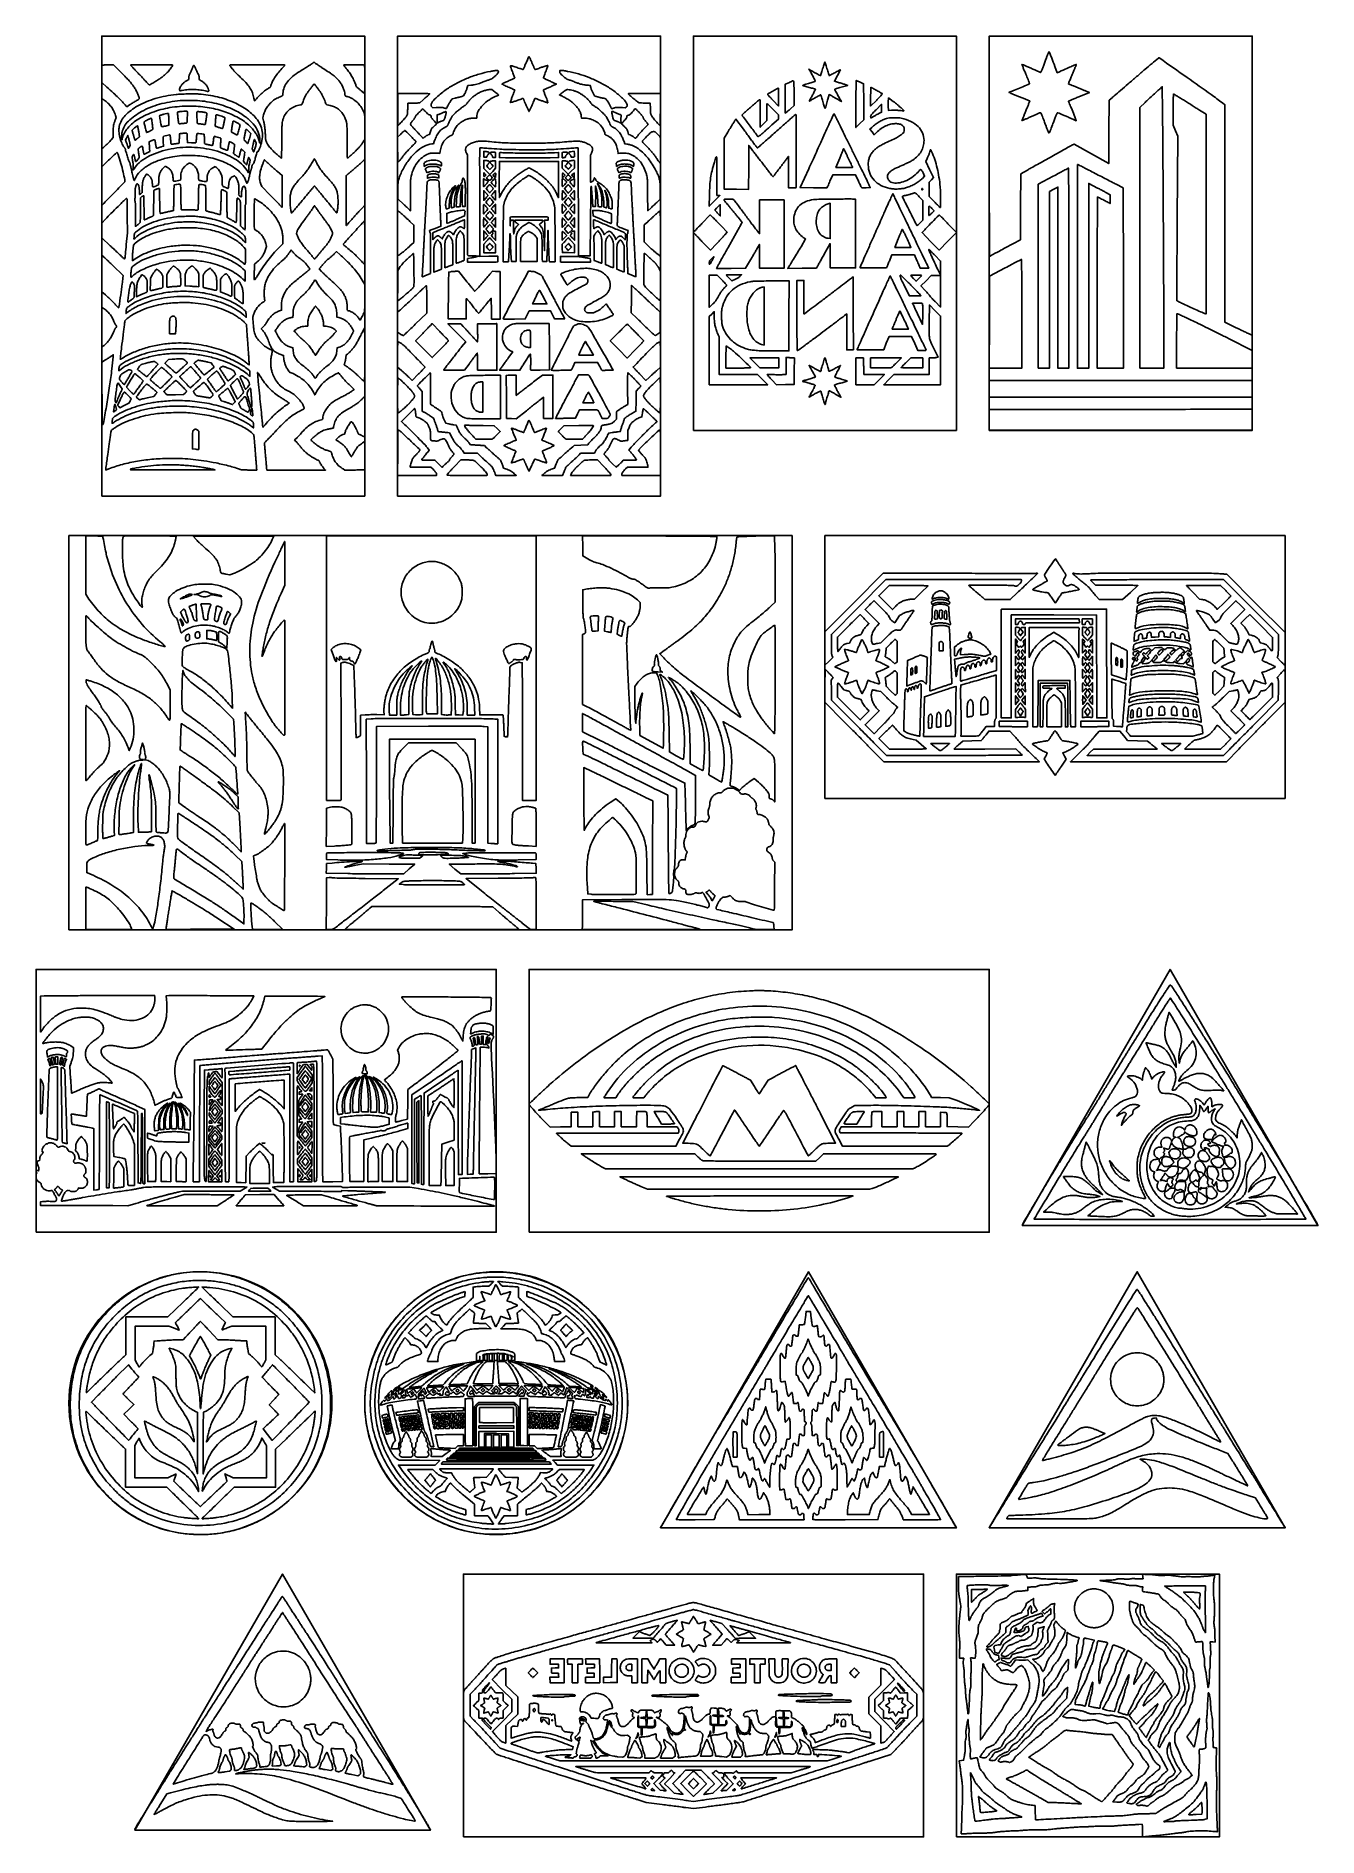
# Model space of a CAD drawing. Header units: millimetres. Extents: x 7 to 202, y 10 to 284.
import ezdxf

# ---------------------------------------------------------------- set-up
doc = ezdxf.new("R2010")
doc.units = ezdxf.units.MM
doc.layers.add('CUT', color=1, linetype='Continuous')
doc.layers.add('ENGRAVE', color=7, linetype='Continuous')

msp = doc.modelspace()

# ---------------------------------------------------------------- linework, layer by layer
at = {"layer": 'CUT'}
for points in [[(17.5, 214), (57.5, 214), (57.5, 284), (17.5, 284)], [(62.5, 214), (102.5, 214), (102.5, 284), (62.5, 284)], [(107.5, 224), (147.5, 224), (147.5, 284), (107.5, 284)], [(152.5, 224), (192.5, 224), (192.5, 284), (152.5, 284)], [(12.5, 148), (122.5, 148), (122.5, 208), (12.5, 208)], [(127.5, 168), (197.5, 168), (197.5, 208), (127.5, 208)], [(7.5, 102), (77.5, 102), (77.5, 142), (7.5, 142)], [(82.5, 102), (152.5, 102), (152.5, 142), (82.5, 142)], [(157.5, 103.03), (180, 142), (202.5, 103.03)], [(102.5, 57.03), (125, 96), (147.5, 57.03)], [(152.5, 57.03), (175, 96), (197.5, 57.03)], [(22.5, 11.03), (45, 50), (67.5, 11.03)], [(72.5, 10), (142.5, 10), (142.5, 50), (72.5, 50)], [(147.5, 10), (187.5, 10), (187.5, 50), (147.5, 50)]]:
    msp.add_lwpolyline(points, close=True, dxfattribs=at)
for centre in [(32.5, 76), (77.5, 76)]:
    msp.add_circle(centre, 20, dxfattribs=at)
at = {"layer": 'ENGRAVE', "extrusion": (0, 0, -1)}
for points in [[(-192.5, 261.22), (-192.5, 238.47), (-192.14, 238.64, 0.004312), (-191.91, 238.74, 0.000439), (-191.38, 238.99, 0.000549), (-190.74, 239.3, 0.000438), (-190.06, 239.62), (-188.34, 240.44), (-188.34, 256.99), (-188.34, 273.55), (-187.96, 273.83, -0.007678), (-186.25, 275.09, -0.001019), (-182.59, 277.69, -0.000083), (-178.43, 280.62, -0.154713), (-178.28, 280.67, -0.176982), (-178.22, 280.65, -0.0002), (-177.26, 279.83, -0.001803), (-176.18, 278.92, -0.001103), (-174.92, 277.83, 0.000315), (-173.63, 276.72, 0.000432), (-172.47, 275.72, 0.000275), (-171.49, 274.88, 0.005175), (-171.18, 274.62), (-170.72, 274.24), (-170.7, 269.41), (-170.68, 264.59), (-168.03, 266.07), (-165.39, 267.56), (-165.04, 267.37, 0.000333), (-164.81, 267.24, 0.000016), (-164.01, 266.79, 0.000026), (-163.07, 266.27, 0.000019), (-162.02, 265.68, -0.000047), (-160.92, 265.07, -0.000048), (-159.82, 264.46, -0.000046), (-158.87, 263.93, -0.0002), (-158.31, 263.61), (-157.28, 263.03), (-157.26, 258.02), (-157.24, 253), (-154.94, 251.77, 0.000401), (-154.05, 251.29, 0.000643), (-153.29, 250.89, 0.000104), (-152.62, 250.53, 0.038956), (-152.57, 250.51, 0.51401), (-152.53, 250.53, 0.000029), (-152.52, 254.84, 0.000714), (-152.5, 260.04, 0.000279), (-152.5, 267.22), (-152.5, 283.97), (-172.5, 283.97), (-192.5, 283.97)], [(-20.4, 278.51, 0.003383), (-21.18, 277.71, 0.011685), (-21.68, 277.18, 0.016893), (-22.04, 276.74, 0.016858), (-22.37, 276.28, 0.02131), (-22.68, 275.79, 0.019944), (-22.94, 275.26, 0.019138), (-23.14, 274.77, 0.08744), (-23.19, 274.48, 0.190178), (-23.17, 274.42, 0.045915), (-23.08, 274.35, 0.025183), (-22.94, 274.25, 0.004993), (-22.66, 274.09, -0.004987), (-22.42, 273.95, -0.003404), (-22.16, 273.79, -0.00343), (-21.91, 273.63, -0.00691), (-21.71, 273.51), (-21.3, 273.23), (-21.19, 273.35, -0.01142), (-20.63, 274, -0.010989), (-20.02, 274.62, -0.008829), (-19.28, 275.32, -0.003892), (-18.28, 276.23), (-17.5, 276.93), (-17.5, 278.22, 0.001972), (-17.5, 278.84, 0.007418), (-17.51, 279.23, 0.005395), (-17.52, 279.5, 0.183586), (-17.55, 279.56, 0.174537), (-17.6, 279.58, 0.009619), (-17.79, 279.59, 0.010669), (-18.05, 279.6, 0.003266), (-18.45, 279.61), (-19.3, 279.61)], [(-28.27, 279.56, 0.283981), (-28.27, 279.5, 0.008929), (-28.12, 279.25, 0.016297), (-27.92, 278.98, 0.015213), (-27.71, 278.72, 0.019331), (-27.44, 278.43, 0.013871), (-27.11, 278.12, 0.013677), (-26.76, 277.83, 0.016585), (-26.41, 277.57, 0.008899), (-25.98, 277.29, 0.004167), (-25.42, 276.94, 0.000944), (-24.82, 276.57, 0.137348), (-24.74, 276.55, 0.165057), (-24.72, 276.56, 0.013726), (-24.67, 276.6, 0.017155), (-24.6, 276.66, 0.012377), (-24.54, 276.73, -0.001004), (-24.06, 277.24, -0.001886), (-23.68, 277.66, -0.001817), (-23.28, 278.08, -0.000859), (-22.76, 278.62, 0.002222), (-22.43, 278.97, 0.003571), (-22.15, 279.27, 0.000738), (-21.9, 279.53, 0.187032), (-21.89, 279.56, 0.414085), (-21.94, 279.61, 0.000099), (-25.07, 279.61, 0.000116), (-28.2, 279.61, 0.259821)], [(-31.62, 279.39, 0.006334), (-31.66, 279.31, 0.008919), (-31.69, 279.25, 0.005752), (-31.72, 279.19, 0.111982), (-31.73, 279.17, -0.106164), (-31.73, 279.15, -0.000633), (-31.81, 278.97, -0.002602), (-31.91, 278.75, -0.001649), (-32.03, 278.51, 0.003987), (-32.2, 278.13, 0.02596), (-32.28, 277.93, 0.047541), (-32.32, 277.78, 0.037119), (-32.33, 277.62), (-32.32, 277.36), (-32.62, 277.2, 0.048), (-33, 276.93, 0.045938), (-33.33, 276.59, 0.047587), (-33.59, 276.22, 0.062252), (-33.74, 275.83, 0.032156), (-33.77, 275.66, 0.25952), (-33.74, 275.59, 0.211448), (-33.66, 275.56, 0.021948), (-33.46, 275.61, -0.026945), (-32.56, 275.78, -0.026637), (-31.64, 275.86, -0.026183), (-30.7, 275.85, -0.024117), (-29.74, 275.73, 0.007258), (-29.43, 275.68, 0.121192), (-29.33, 275.69, 0.318584), (-29.29, 275.75, 0.053503), (-29.31, 275.89, 0.070991), (-29.44, 276.24, 0.04777), (-29.68, 276.6, 0.044773), (-30.01, 276.93, 0.043282), (-30.4, 277.19), (-30.75, 277.4), (-30.73, 277.63, 0.030169), (-30.73, 277.78, 0.055688), (-30.75, 277.9, 0.03767), (-30.8, 278.03, 0.007522), (-30.91, 278.27, -0.006247), (-31, 278.45, -0.003624), (-31.1, 278.67, -0.003621), (-31.2, 278.89, -0.006088), (-31.27, 279.08, 0.003896), (-31.34, 279.25, 0.005607), (-31.4, 279.39, 0.003107), (-31.45, 279.51, 0.085358), (-31.47, 279.54, 0.37148), (-31.49, 279.54, 0.046841), (-31.53, 279.51, 0.037036), (-31.57, 279.46, 0.020957)], [(-45.34, 279.58, 0.373831), (-45.34, 279.56, 0.00724), (-45.27, 279.47, 0.013636), (-45.18, 279.36, 0.008246), (-45.06, 279.23, -0.017843), (-44.41, 278.5, -0.025657), (-43.88, 277.79, -0.029039), (-43.49, 277.12, -0.040443), (-43.23, 276.48, 0.01166), (-43.17, 276.31, 0.056678), (-43.12, 276.22, 0.086546), (-43.07, 276.16, 0.050084), (-42.98, 276.11, -0.045454), (-42.54, 275.85, -0.02064), (-42.01, 275.43, -0.020295), (-41.48, 274.95, -0.02695), (-41.05, 274.46, 0.00405), (-40.95, 274.34, 0.006044), (-40.86, 274.24, 0.002821), (-40.78, 274.15, 0.118582), (-40.76, 274.13, 0.358306), (-40.73, 274.14, 0.064348), (-40.71, 274.2, 0.026011), (-40.68, 274.3, 0.003728), (-40.64, 274.52, -0.037679), (-40.42, 275.34, -0.052712), (-40.09, 276.02, -0.044587), (-39.59, 276.7, -0.018849), (-38.8, 277.51, 0.007654), (-38.06, 278.25, 0.012572), (-37.46, 278.89, 0.006344), (-36.99, 279.44, 0.323675), (-36.98, 279.57, 0.25962), (-37.04, 279.6, 0.000033), (-41.15, 279.61, 0.00004), (-45.26, 279.61, 0.199142)], [(-50.19, 279.73, -0.007331), (-50.4, 279.58, -0.00225), (-50.72, 279.36, -0.002251), (-51.08, 279.12, -0.002464), (-51.44, 278.89, 0.00694), (-52.27, 278.34, 0.019376), (-52.84, 277.92, 0.026152), (-53.26, 277.54, 0.027724), (-53.63, 277.12, 0.038636), (-53.96, 276.65, 0.030492), (-54.23, 276.09, 0.031344), (-54.43, 275.55, 0.068956), (-54.49, 275.11, -0.045196), (-54.5, 274.98, -0.155925), (-54.54, 274.9, -0.113969), (-54.62, 274.85, -0.018966), (-54.8, 274.8, 0.066256), (-55.49, 274.53, 0.050322), (-56.17, 274.06, 0.048495), (-56.76, 273.45, 0.05068), (-57.21, 272.74, 0.02752), (-57.39, 272.33, 0.061221), (-57.47, 272, 0.026344), (-57.5, 271.52, 0.001759), (-57.5, 270.15), (-57.5, 268.28), (-57.27, 267.91, 0.014554), (-57.03, 267.55, 0.016578), (-56.78, 267.22, 0.015778), (-56.5, 266.9, 0.011136), (-56.16, 266.56, 0.010795), (-55.84, 266.25, 0.005102), (-55.41, 265.87, 0.001982), (-54.97, 265.49, 0.090151), (-54.86, 265.43, 0.513408), (-54.85, 265.44, 0.00024), (-54.83, 266.17, 0.002308), (-54.82, 267, 0.001257), (-54.81, 268.02, -0.001617), (-54.8, 270, -0.024694), (-54.75, 270.68, -0.059086), (-54.65, 271.15, -0.028278), (-54.4, 271.72, -0.052764), (-54.01, 272.35, -0.058148), (-53.5, 272.85, -0.059495), (-52.9, 273.22, -0.059902), (-52.23, 273.44, 0.005288), (-51.8, 273.52, 0.110388), (-51.68, 273.58, 0.141228), (-51.6, 273.68, 0.010386), (-51.49, 274, -0.022458), (-51.34, 274.4, -0.018776), (-51.14, 274.81, -0.017988), (-50.91, 275.23, -0.016437), (-50.63, 275.64, -0.005897), (-50.35, 276.02, -0.008024), (-50.09, 276.36, -0.002903), (-49.86, 276.65, -0.224882), (-49.8, 276.68, -0.226387), (-49.74, 276.65, -0.002025), (-49.41, 276.24, -0.007494), (-49.1, 275.83, -0.012772), (-48.85, 275.47, -0.011231), (-48.6, 275.09, -0.017459), (-48.4, 274.74, -0.019231), (-48.25, 274.41, -0.019061), (-48.12, 274.06, 0.004286), (-48, 273.71, 0.073151), (-47.94, 273.6, 0.161743), (-47.87, 273.55, 0.040664), (-47.72, 273.52, -0.064658), (-46.87, 273.29, -0.066625), (-46.12, 272.85, -0.068122), (-45.53, 272.25, -0.073073), (-45.13, 271.52, -0.032458), (-45, 271.05, -0.036213), (-44.93, 270.59, -0.014834), (-44.9, 269.86, -0.001288), (-44.88, 268.03, 0.000924), (-44.87, 267.03, 0.001542), (-44.85, 266.19, 0.000096), (-44.84, 265.43, 0.414041), (-44.83, 265.42, 0.163704), (-44.81, 265.43, 0.001034), (-44.68, 265.54, 0.004033), (-44.52, 265.66, 0.002544), (-44.35, 265.81, 0.01771), (-43.69, 266.4, 0.023775), (-43.14, 266.98, 0.026792), (-42.72, 267.53, 0.061289), (-42.49, 267.98, 0.038552), (-42.45, 268.13, 0.024341), (-42.42, 268.32, 0.014962), (-42.4, 268.57, 0.003711), (-42.38, 269, -0.011476), (-42.35, 269.6, -0.016372), (-42.29, 270.14, -0.01772), (-42.21, 270.63, -0.018115), (-42.09, 271.12), (-41.98, 271.48), (-42.06, 271.81, 0.037436), (-42.28, 272.5, 0.043707), (-42.59, 273.11, 0.044382), (-43, 273.65, 0.040788), (-43.51, 274.12, 0.026928), (-43.78, 274.32, 0.015893), (-44.13, 274.52, 0.015753), (-44.48, 274.7, 0.040309), (-44.74, 274.8, -0.028225), (-44.91, 274.86, -0.152016), (-44.98, 274.92, -0.114268), (-45.02, 275.02, -0.012904), (-45.04, 275.27, 0.076756), (-45.25, 276.18, 0.069533), (-45.73, 277.02, 0.05807), (-46.51, 277.82, 0.032745), (-47.61, 278.61, -0.001127), (-48.35, 279.06, -0.00312), (-48.87, 279.39, -0.004068), (-49.24, 279.63, -0.015999), (-49.46, 279.79, 0.001707), (-49.56, 279.86, 0.002205), (-49.64, 279.92, 0.00167), (-49.71, 279.97, 0.019491), (-49.74, 279.99, 0.267949), (-49.78, 280, 0.008848), (-49.89, 279.93, 0.014701), (-50.03, 279.84, 0.009441)], [(-57.43, 279.56, 0.245009), (-57.47, 279.49, 0.012236), (-57.49, 279.2, 0.007675), (-57.5, 278.69, 0.00066), (-57.5, 277.37, 0.001172), (-57.5, 276.54, 0.001955), (-57.49, 275.85, 0.000154), (-57.48, 275.22, 0.410375), (-57.47, 275.21, 0.181828), (-57.46, 275.22, 0.001915), (-57.35, 275.31, 0.005785), (-57.24, 275.42, 0.003691), (-57.11, 275.54, -0.009262), (-56.96, 275.68, -0.007311), (-56.79, 275.82, -0.0074), (-56.63, 275.95, -0.018145), (-56.51, 276.04, 0.017666), (-56.35, 276.16, 0.07406), (-56.27, 276.24, 0.059302), (-56.21, 276.35, 0.008749), (-56.12, 276.6, -0.025797), (-55.88, 277.2, -0.021658), (-55.55, 277.82, -0.020198), (-55.16, 278.44, -0.016215), (-54.68, 279.08, 0.003524), (-54.54, 279.26, 0.005474), (-54.43, 279.41, 0.001904), (-54.33, 279.55, 0.158245), (-54.32, 279.57, 0.414758), (-54.36, 279.61, 0.000328), (-55.84, 279.61, 0.000649), (-57.29, 279.6, 0.131155)], [(-82.61, 280.66, -0.001539), (-82.66, 280.56, -0.000399), (-82.73, 280.39, -0.000406), (-82.81, 280.2, -0.000414), (-82.9, 280.01, 0.002168), (-82.98, 279.82, 0.001608), (-83.08, 279.6, 0.001625), (-83.17, 279.39, 0.003668), (-83.23, 279.23, -0.008934), (-83.29, 279.1, -0.013977), (-83.34, 278.99, -0.008038), (-83.38, 278.91, -0.271379), (-83.4, 278.9, -0.081848), (-83.43, 278.9, -0.00049), (-83.68, 278.98, -0.002027), (-83.96, 279.08, -0.001287), (-84.28, 279.19, 0.004629), (-84.79, 279.37, 0.018456), (-85.11, 279.46, 0.024515), (-85.31, 279.5, 0.458096), (-85.35, 279.46, 0.090067), (-85.35, 279.44, 0.000313), (-85.25, 279.18, 0.001681), (-85.14, 278.89, 0.001052), (-85.01, 278.55, -0.001497), (-84.88, 278.21, -0.002348), (-84.77, 277.92, -0.000607), (-84.67, 277.67, -0.088649), (-84.67, 277.63, -0.276775), (-84.68, 277.61, -0.003727), (-84.83, 277.53, -0.009309), (-85.01, 277.44, -0.005831), (-85.23, 277.35, 0.001501), (-85.47, 277.24, 0.001048), (-85.75, 277.11, 0.001057), (-86.01, 276.99, 0.002196), (-86.22, 276.9), (-86.65, 276.69), (-86.24, 276.5, 0.004308), (-86.04, 276.41, 0.001927), (-85.78, 276.29, 0.001907), (-85.5, 276.17, 0.002588), (-85.25, 276.06, -0.006188), (-85.03, 275.97, -0.009843), (-84.84, 275.88, -0.004165), (-84.68, 275.8, -0.273424), (-84.67, 275.77, -0.092786), (-84.67, 275.74, -0.001462), (-84.74, 275.56, -0.003814), (-84.82, 275.35, -0.002511), (-84.91, 275.11, 0.004011), (-85.1, 274.63, 0.007394), (-85.24, 274.23, 0.002553), (-85.35, 273.9, 0.283814), (-85.34, 273.86, 0.285127), (-85.31, 273.85, 0.000772), (-84.88, 273.99, 0.004296), (-84.4, 274.16, 0.002911), (-83.86, 274.36, -0.003314), (-83.52, 274.49, -0.070909), (-83.42, 274.51, -0.264869), (-83.36, 274.48, -0.087806), (-83.32, 274.39, 0.042969), (-83.22, 274.11, 0.003225), (-82.89, 273.36, 0.000752), (-82.51, 272.55, 0.522397), (-82.47, 272.54, 0.091639), (-82.42, 272.63, 0.000603), (-82.07, 273.41, 0.001222), (-81.74, 274.17, 0.040936), (-81.68, 274.35, -0.089765), (-81.63, 274.45, -0.246317), (-81.57, 274.49, -0.082546), (-81.45, 274.47, -0.005845), (-81.12, 274.36, 0.002843), (-80.42, 274.1, 0.011405), (-79.98, 273.96, 0.009967), (-79.69, 273.87, 0.491096), (-79.65, 273.91, 0.084725), (-79.67, 274.01, 0.001572), (-79.84, 274.51, 0.00439), (-80.03, 275.01, 0.007572), (-80.19, 275.43, -0.008956), (-80.25, 275.56, -0.013984), (-80.29, 275.67, -0.008075), (-80.31, 275.77, -0.268246), (-80.31, 275.79, -0.090757), (-80.28, 275.81, -0.000443), (-80.01, 275.93, -0.002018), (-79.7, 276.07, -0.001274), (-79.34, 276.23, 0.003334), (-78.98, 276.39, 0.005294), (-78.67, 276.54, 0.001507), (-78.41, 276.66, 0.20136), (-78.39, 276.69, 0.326562), (-78.39, 276.71, 0.020787), (-78.46, 276.76, 0.02407), (-78.55, 276.81, 0.014934), (-78.66, 276.86, -0.00496), (-78.81, 276.92, -0.001297), (-79.05, 277.03, -0.001317), (-79.33, 277.15, -0.001348), (-79.6, 277.27, 0.000542), (-79.86, 277.39, 0.000831), (-80.08, 277.49, 0.00027), (-80.28, 277.58, 0.023692), (-80.3, 277.59, -0.411951), (-80.31, 277.61, -0.002198), (-80.24, 277.84, -0.007412), (-80.14, 278.11, -0.004435), (-80.02, 278.42, 0.001709), (-79.76, 279.1, 0.025521), (-79.68, 279.34, 0.119862), (-79.68, 279.45, 0.353281), (-79.73, 279.49, 0.073534), (-79.8, 279.48, 0.00239), (-80.05, 279.4, 0.004542), (-80.35, 279.31, 0.003136), (-80.68, 279.19, -0.003544), (-81.02, 279.08, -0.005524), (-81.3, 278.99, -0.001874), (-81.55, 278.91, -0.165618), (-81.59, 278.91, -0.166015), (-81.61, 278.94, -0.01456), (-81.66, 279.01, -0.017841), (-81.7, 279.1, -0.012925), (-81.74, 279.2, 0.009918), (-81.92, 279.65, 0.004682), (-82.18, 280.23, 0.00069), (-82.45, 280.83, 0.294221), (-82.49, 280.86, 0.239438), (-82.51, 280.85, 0.018546), (-82.54, 280.8, 0.022154), (-82.58, 280.74, 0.014936)], [(-127.81, 279.05, -0.003202), (-127.93, 278.65, -0.005053), (-128.03, 278.31, -0.001489), (-128.12, 278.02, -0.179906), (-128.14, 277.99, -0.257818), (-128.18, 277.99, -0.002568), (-128.41, 278.1, -0.007536), (-128.69, 278.25, -0.004718), (-129, 278.42, 0.003136), (-129.32, 278.6, 0.005154), (-129.59, 278.74, 0.001106), (-129.82, 278.86, 0.326629), (-129.84, 278.86, 0.322064), (-129.85, 278.84, 0.001028), (-129.72, 278.59, 0.004956), (-129.58, 278.31, 0.003016), (-129.4, 277.98), (-128.94, 277.13), (-129.56, 276.94, 0.000839), (-129.82, 276.86, 0.000656), (-130.11, 276.77, 0.000663), (-130.38, 276.69, 0.001624), (-130.57, 276.62), (-130.97, 276.49), (-129.98, 276.21, -0.004805), (-129.6, 276.1, -0.007828), (-129.28, 276, -0.002532), (-129.01, 275.91, -0.31945), (-128.99, 275.88, -0.122792), (-129.01, 275.81, -0.000578), (-129.39, 275.11, -0.002459), (-129.73, 274.47, -0.018365), (-129.91, 274.17), (-130, 274.03), (-129.8, 274.15, -0.003475), (-129.42, 274.38, -0.003133), (-129.02, 274.61, -0.003122), (-128.67, 274.82, -0.010269), (-128.43, 274.94), (-128.15, 275.08), (-127.96, 274.41, 0.001816), (-127.75, 273.65, 0.010312), (-127.63, 273.25, 0.012059), (-127.54, 273.01, 0.554147), (-127.5, 273, 0.111186), (-127.48, 273.05, 0.001525), (-127.39, 273.32, 0.004215), (-127.29, 273.65, 0.00275), (-127.18, 274.03, -0.001187), (-127.07, 274.41, -0.001895), (-126.98, 274.73, -0.000364), (-126.9, 275.01, -0.098879), (-126.89, 275.03, -0.357753), (-126.82, 275.04, -0.0029), (-126.31, 274.77, -0.00933), (-125.76, 274.46, -0.008358), (-125.2, 274.12, 0.090581), (-125.14, 274.09, 0.568865), (-125.12, 274.11, 0.052877), (-125.16, 274.2, 0.002945), (-125.31, 274.46, -0.005996), (-125.56, 274.91, -0.004942), (-125.81, 275.4, -0.000766), (-126.06, 275.89, -0.333441), (-126.05, 275.93, -0.121626), (-126.04, 275.93, -0.000297), (-125.77, 276.01, -0.001877), (-125.47, 276.09, -0.001165), (-125.12, 276.18, 0.002284), (-124.77, 276.27, 0.003325), (-124.45, 276.36, 0.001668), (-124.19, 276.44, 0.056811), (-124.13, 276.46, 0.622801), (-124.13, 276.49, 0.011788), (-124.32, 276.57, 0.012906), (-124.6, 276.66, 0.004911), (-124.99, 276.78, -0.002042), (-125.35, 276.89, -0.003032), (-125.67, 276.99, -0.001343), (-125.94, 277.07, -0.060824), (-125.99, 277.1, -0.380476), (-126.02, 277.17, -0.003711), (-125.76, 277.7, -0.01108), (-125.48, 278.25, -0.012755), (-125.18, 278.77), (-125.06, 278.97), (-125.21, 278.88, -0.014768), (-125.52, 278.68, -0.002712), (-126.13, 278.34, -0.000285), (-126.81, 277.97, -0.359633), (-126.83, 277.97, -0.098944), (-126.84, 277.99, -0.000234), (-126.93, 278.28, -0.001513), (-127.04, 278.61, -0.000939), (-127.15, 279, 0.002372), (-127.27, 279.39, 0.003678), (-127.37, 279.72, 0.001166), (-127.47, 280.01, 0.112813), (-127.49, 280.05, 0.562364), (-127.51, 280.04, 0.002659), (-127.6, 279.77, 0.007554), (-127.7, 279.45, 0.004347)], [(-160.95, 280.02, 0.00333), (-160.73, 279.42, 0.00544), (-160.53, 278.92, 0.001266), (-160.35, 278.49, 0.302118), (-160.31, 278.47, 0.101444), (-160.27, 278.48, 0.000618), (-159.86, 278.65, 0.00252), (-159.41, 278.85, 0.001599), (-158.87, 279.09, -0.002074), (-158.34, 279.32, -0.003415), (-157.89, 279.52, -0.000502), (-157.5, 279.69, -0.305172), (-157.47, 279.68, -0.29859), (-157.47, 279.66, -0.000454), (-157.63, 279.24, -0.003231), (-157.83, 278.76, -0.001963), (-158.06, 278.2, 0.002152), (-158.4, 277.37, 0.01777), (-158.55, 276.99, 0.037353), (-158.6, 276.77, 0.323249), (-158.56, 276.69, 0.024915), (-158.43, 276.62, 0.000191), (-157.35, 276.18, 0.000798), (-156.34, 275.77, 0.002456), (-155.66, 275.5), (-155.49, 275.43), (-155.66, 275.34, -0.021866), (-155.78, 275.28, -0.001037), (-156.2, 275.11, -0.001702), (-156.69, 274.91, -0.001223), (-157.24, 274.69, 0.000283), (-157.78, 274.47, 0.000466), (-158.24, 274.28, 0.000029), (-158.65, 274.12, 0.075569), (-158.66, 274.11, 0.32818), (-158.67, 274.1, 0.000086), (-158.49, 273.67, 0.001429), (-158.3, 273.19, 0.00086), (-158.06, 272.63, -0.001692), (-157.83, 272.06, -0.00279), (-157.64, 271.58, -0.00034), (-157.47, 271.15, -0.298231), (-157.47, 271.13, -0.306541), (-157.49, 271.13, -0.000436), (-157.87, 271.29, -0.003185), (-158.29, 271.47, -0.001932), (-158.79, 271.7, 0.001817), (-159.29, 271.92, 0.002598), (-159.74, 272.12, 0.001417), (-160.12, 272.29, 0.039363), (-160.22, 272.32, 0.281761), (-160.33, 272.29, 0.066826), (-160.43, 272.13, 0.022235), (-160.58, 271.78, 0.001949), (-160.91, 270.89, -0.001136), (-161.13, 270.32, -0.001612), (-161.32, 269.81, -0.000902), (-161.48, 269.38, -0.023444), (-161.54, 269.27, -0.527308), (-161.6, 269.26, -0.076731), (-161.7, 269.4, -0.018604), (-161.85, 269.77, -0.001743), (-162.19, 270.7, 0.003338), (-162.42, 271.32, 0.005297), (-162.63, 271.84, 0.001519), (-162.81, 272.28, 0.199188), (-162.85, 272.33, 0.194714), (-162.91, 272.33, 0.001824), (-163.31, 272.17, 0.005779), (-163.78, 271.97, 0.003665), (-164.32, 271.74, -0.000559), (-164.85, 271.5, -0.000913), (-165.31, 271.3, -0.000082), (-165.71, 271.12, -0.103964), (-165.73, 271.11, -0.531188), (-165.74, 271.12, -0.000047), (-165.29, 272.24, -0.001232), (-164.88, 273.26, -0.002728), (-164.55, 274.04, 0.402687), (-164.57, 274.08, 0.001946), (-165, 274.28, 0.006975), (-165.51, 274.5, 0.004184), (-166.12, 274.75), (-167.72, 275.4), (-167.36, 275.56, -0.004733), (-167.15, 275.65, -0.000802), (-166.74, 275.82, -0.000876), (-166.27, 276.01, -0.000779), (-165.78, 276.21, 0.000328), (-165.31, 276.4, 0.000535), (-164.91, 276.56, 0.000052), (-164.56, 276.71, 0.05467), (-164.54, 276.71, 0.346052), (-164.54, 276.73, 0.000623), (-164.62, 276.94, 0.003892), (-164.72, 277.19, 0.002354), (-164.84, 277.48, -0.000675), (-164.98, 277.8, -0.000519), (-165.12, 278.16, -0.000524), (-165.26, 278.49, -0.00125), (-165.36, 278.73, 0.003475), (-165.45, 278.94, 0.003424), (-165.53, 279.15, 0.003365), (-165.62, 279.33, 0.01309), (-165.67, 279.44, -0.017448), (-165.71, 279.53, -0.026084), (-165.73, 279.6, -0.02399), (-165.75, 279.66, -0.253374), (-165.74, 279.68, -0.306979), (-165.7, 279.69, -0.000756), (-165.08, 279.42, -0.003527), (-164.3, 279.07, -0.001257), (-163.18, 278.57), (-162.83, 278.41), (-162.47, 279.38, -0.000749), (-162, 280.63, -0.005617), (-161.77, 281.22, -0.004104), (-161.62, 281.58, -0.46033), (-161.58, 281.6, -0.161002), (-161.55, 281.57, -0.00058), (-161.38, 281.12, -0.002976), (-161.18, 280.62, -0.001854)], [(-77.78, 278.71, 0.094783), (-77.83, 278.57, 0.126958), (-77.81, 278.43, 0.080228), (-77.71, 278.28, 0.020988), (-77.52, 278.07, 0.013722), (-77.2, 277.77, 0.032404), (-76.94, 277.58, 0.038618), (-76.69, 277.44, 0.029162), (-76.4, 277.32, -0.005686), (-76.21, 277.26, -0.002132), (-75.95, 277.16, -0.002112), (-75.67, 277.06, -0.002563), (-75.4, 276.96, 0.011987), (-74.95, 276.79, 0.01927), (-74.55, 276.68, 0.018576), (-74.14, 276.59, 0.010185), (-73.63, 276.51), (-73.2, 276.46), (-73.05, 276.01, 0.014727), (-72.98, 275.82, 0.009823), (-72.89, 275.6, 0.009894), (-72.8, 275.39, 0.019069), (-72.71, 275.23), (-72.51, 274.89), (-72.13, 274.77, 0.009233), (-71.94, 274.71, 0.004772), (-71.72, 274.65, 0.004741), (-71.48, 274.6, 0.007168), (-71.27, 274.55), (-70.81, 274.46), (-70.54, 274.07, -0.012151), (-70.42, 273.89, -0.00812), (-70.3, 273.68, -0.008178), (-70.18, 273.48, -0.015889), (-70.1, 273.31, 0.01144), (-69.98, 273.06, 0.148778), (-69.91, 272.98, 0.196253), (-69.82, 272.97, 0.022522), (-69.62, 273.04, -0.045729), (-69.37, 273.11, -0.030101), (-69.08, 273.14, -0.025923), (-68.74, 273.14, -0.016845), (-68.35, 273.11), (-67.86, 273.05), (-67.71, 273.22, 0.060379), (-67.61, 273.35, 0.125519), (-67.58, 273.48, 0.092279), (-67.61, 273.63, 0.023132), (-67.71, 273.86, 0.083476), (-67.96, 274.21, 0.01124), (-68.62, 274.83, 0.01388), (-69.37, 275.46, 0.021324), (-70.05, 275.97, 0.027751), (-71.53, 276.85, 0.024252), (-73.17, 277.6, 0.024017), (-74.89, 278.2, 0.025729), (-76.62, 278.62, 0.004691), (-77.18, 278.72, 0.022916), (-77.51, 278.76, 0.038501), (-77.7, 278.76, 0.2555)], [(-87.72, 278.74, -0.006851), (-87.77, 278.73, -0.000316), (-87.93, 278.7, -0.000525), (-88.12, 278.66, -0.000376), (-88.34, 278.62, 0.025692), (-90, 278.24, 0.024094), (-91.66, 277.67, 0.02404), (-93.25, 276.95, 0.025275), (-94.75, 276.09, 0.019405), (-95.39, 275.64, 0.012624), (-96.09, 275.08, 0.012176), (-96.72, 274.52, 0.041093), (-97.09, 274.11, 0.020231), (-97.33, 273.77, 0.092805), (-97.42, 273.55, 0.157319), (-97.4, 273.37, 0.095816), (-97.28, 273.2), (-97.13, 273.05), (-96.69, 273.11, -0.020551), (-96.31, 273.14, -0.024139), (-95.95, 273.14, -0.026421), (-95.64, 273.1, -0.048363), (-95.38, 273.04, 0.001443), (-95.3, 273.01, 0.001514), (-95.22, 272.98, 0.00145), (-95.15, 272.95, 0.006767), (-95.1, 272.94, 0.203127), (-95.06, 272.94, 0.114162), (-95.02, 272.98, 0.054296), (-94.98, 273.05, 0.012417), (-94.93, 273.18, -0.034591), (-94.74, 273.59, -0.025048), (-94.48, 274.02, -0.020331), (-94.21, 274.39, -0.176383), (-94.04, 274.49, -0.00182), (-93.99, 274.51, -0.000244), (-93.86, 274.53, -0.000282), (-93.72, 274.56, -0.000237), (-93.57, 274.58, 0.008508), (-93.4, 274.62, 0.006187), (-93.22, 274.66, 0.006253), (-93.05, 274.71, 0.013623), (-92.92, 274.75, -0.006948), (-92.81, 274.78, -0.008504), (-92.71, 274.81, -0.00728), (-92.62, 274.83, -0.058569), (-92.58, 274.84, 0.25539), (-92.45, 274.91, 0.020256), (-92.23, 275.29, 0.026741), (-92.02, 275.72, 0.034806), (-91.89, 276.15), (-91.8, 276.48), (-91.51, 276.5, 0.006884), (-90.99, 276.56, 0.019106), (-90.64, 276.62, 0.023889), (-90.33, 276.69, 0.017587), (-90, 276.81, -0.002309), (-89.77, 276.89, -0.001078), (-89.48, 277, -0.001068), (-89.16, 277.12, -0.001494), (-88.89, 277.22, 0.009721), (-88.4, 277.4, 0.041019), (-88.13, 277.53, 0.042957), (-87.88, 277.71, 0.011356), (-87.53, 278.04, 0.004153), (-87.27, 278.29, 0.050687), (-87.18, 278.39, 0.123817), (-87.15, 278.48, 0.068053), (-87.16, 278.59), (-87.19, 278.76), (-87.42, 278.76, 0.005041), (-87.51, 278.75, 0.005689), (-87.61, 278.75, 0.005228), (-87.68, 278.74, 0.030724)], [(-122.81, 275.83, 0.000888), (-122.82, 275.26, 0.000929), (-122.83, 274.7, 0.000891), (-122.84, 274.22, 0.004119), (-122.84, 273.94), (-122.84, 273.43), (-122.27, 272.93, 0.001834), (-122.04, 272.74, 0.002362), (-121.83, 272.56, 0.001801), (-121.66, 272.41, 0.020597), (-121.58, 272.35), (-121.47, 272.27), (-121.47, 274.46), (-121.47, 276.65), (-122, 276.9, 0.009765), (-122.58, 277.16, 0.343001), (-122.71, 277.12, 0.154319), (-122.77, 276.95, 0.002097)], [(-132.84, 276.97), (-133.39, 276.73), (-133.41, 274), (-133.42, 271.27), (-132.82, 270.67), (-132.21, 270.07), (-132.21, 273.64, 0.001129), (-132.22, 275.01, 0.001884), (-132.23, 276.17, 0.000143), (-132.24, 277.2, 0.413713), (-132.26, 277.22, 0.094718), (-132.29, 277.21, 0.001617), (-132.45, 277.15, 0.004064), (-132.63, 277.07, 0.002686)], [(-17.88, 274.24, 0.038707), (-18.44, 273.78, 0.042532), (-18.9, 273.26, 0.041316), (-19.28, 272.65, 0.033041), (-19.59, 271.93), (-19.71, 271.59), (-19.55, 271.22, -0.022472), (-19.39, 270.79, -0.036205), (-19.3, 270.42, -0.030315), (-19.25, 269.99, -0.011038), (-19.24, 269.38), (-19.24, 268.58), (-18.92, 268.2, 0.014683), (-18.51, 267.76, 0.012498), (-18.07, 267.32, 0.004784), (-17.63, 266.92, 0.334027), (-17.54, 266.91, 0.259698), (-17.5, 266.98, 0.000059), (-17.5, 270.7, 0.00005), (-17.5, 274.42, 0.414343), (-17.54, 274.46, 0.137123), (-17.56, 274.45, 0.003686), (-17.65, 274.4, 0.007416), (-17.76, 274.33, 0.004981)], [(-32.27, 275.17, 0.037943), (-35.09, 274.74, 0.046944), (-37.61, 273.89, 0.052319), (-39.68, 272.7, 0.078452), (-41.16, 271.24, 0.067257), (-41.69, 270.27, 0.071032), (-41.93, 269.21, 0.06698), (-41.86, 268.08, 0.050711), (-41.51, 266.88, 0.014797), (-41.39, 266.61, 0.038842), (-41.28, 266.43, 0.165015), (-41.22, 266.38, 0.508785), (-41.18, 266.41, -0.488256), (-41.16, 266.43, -0.241814), (-41.13, 266.4, -0.025566), (-41.06, 266.21, -0.006214), (-40.97, 265.88, 0.003957), (-40.81, 265.26, 0.017421), (-40.7, 264.9, 0.029024), (-40.61, 264.67, 0.092574), (-40.51, 264.54, -0.049981), (-40.45, 264.47, -0.053701), (-40.4, 264.39, -0.039891), (-40.36, 264.28, -0.014106), (-40.33, 264.12, 0.012096), (-40.3, 263.98, 0.006816), (-40.25, 263.81, 0.006799), (-40.21, 263.64, 0.011058), (-40.16, 263.5, -0.013299), (-40.11, 263.35, -0.006367), (-40.06, 263.15, -0.006307), (-40.01, 262.95, -0.008946), (-39.97, 262.77, 0.016311), (-39.85, 262.28, 0.023954), (-39.72, 261.87, 0.03652), (-39.6, 261.61, 0.662199), (-39.54, 261.62, -0.031967), (-39.31, 262.2, -0.043901), (-39.04, 262.7, -0.043524), (-38.67, 263.14, -0.030674), (-38.2, 263.57, -0.066907), (-36.19, 264.76, -0.050129), (-33.74, 265.54, -0.047423), (-31.03, 265.84, -0.045457), (-28.28, 265.63, -0.040114), (-26.32, 265.13, -0.050612), (-24.62, 264.36, -0.058069), (-23.32, 263.38, -0.106337), (-22.58, 262.3, 0.011001), (-22.54, 262.2, 0.015726), (-22.5, 262.12, 0.011577), (-22.47, 262.06, 0.179338), (-22.45, 262.04, 0.41816), (-22.38, 262.07, 0.006675), (-22.26, 262.49, 0.015417), (-22.15, 262.93, 0.024418), (-22.08, 263.31, -0.011462), (-22.05, 263.51, -0.008346), (-22.01, 263.73, -0.008439), (-21.96, 263.94, -0.018297), (-21.92, 264.1, 0.007561), (-21.88, 264.24, 0.006558), (-21.84, 264.39, 0.006612), (-21.8, 264.52, 0.01917), (-21.79, 264.61, -0.036653), (-21.77, 264.7, -0.027501), (-21.73, 264.78, -0.027939), (-21.69, 264.86, -0.045633), (-21.65, 264.93, 0.09887), (-21.56, 265.1, 0.003459), (-21.34, 265.81, 0.004504), (-21.13, 266.52, 0.067421), (-21.1, 266.77, -0.116226), (-21.09, 266.81, -0.017056), (-21.05, 266.88, -0.018491), (-21, 266.96, -0.01493), (-20.93, 267.04, 0.063886), (-20.53, 267.73, 0.043426), (-20.23, 268.58, 0.043686), (-20.1, 269.47, 0.068703), (-20.15, 270.24, 0.143048), (-21.04, 271.89, 0.070235), (-22.96, 273.36, 0.058153), (-25.64, 274.48, 0.042708), (-28.81, 275.11, 0.018017), (-29.49, 275.16, 0.005141), (-30.54, 275.19, 0.005115), (-31.6, 275.2, 0.018501)], [(-29.4, 274.17, -0.045228), (-26.27, 273.61, -0.057729), (-23.55, 272.52, -0.068195), (-21.55, 271.05, -0.138368), (-20.58, 269.38, -0.041087), (-20.54, 269.15, -0.015978), (-20.52, 268.83, -0.015786), (-20.52, 268.51, -0.046311), (-20.55, 268.29, -0.009179), (-20.57, 268.21, -0.612798), (-20.58, 268.21, -0.129199), (-20.59, 268.23, -0.00226), (-20.61, 268.36, 0.0401), (-20.7, 268.71, 0.029326), (-20.84, 269.07, 0.028044), (-21.04, 269.44, 0.027783), (-21.27, 269.78, 0.085753), (-22.86, 271.23, 0.053275), (-25.13, 272.37, 0.048024), (-27.86, 273.1, 0.040912), (-30.83, 273.34, 0.038505), (-33.52, 273.14, 0.042382), (-36.07, 272.52, 0.045567), (-38.29, 271.55, 0.065242), (-40.03, 270.28, 0.024928), (-40.54, 269.73, 0.033135), (-40.94, 269.19, 0.035945), (-41.24, 268.64, 0.040649), (-41.45, 268.07), (-41.55, 267.7), (-41.55, 268.1, -0.102438), (-41.29, 269.39, -0.076028), (-40.53, 270.64, -0.063201), (-39.27, 271.78, -0.040374), (-37.56, 272.79, -0.0286), (-36.33, 273.3, -0.022354), (-34.95, 273.71, -0.02177), (-33.49, 274.01, -0.022892), (-32.04, 274.18, -0.015022), (-31.54, 274.2, -0.003487), (-30.71, 274.2, -0.003391), (-29.87, 274.19, -0.016611)], [(-65.09, 275.26, 0.001562), (-65.99, 275.25, 0.002903), (-66.73, 275.24, 0.000362), (-67.36, 275.22, 0.406886), (-67.38, 275.21, 0.18883), (-67.37, 275.18, 0.009199), (-67.31, 275.12, 0.013884), (-67.23, 275.05, 0.009474), (-67.14, 274.97, -0.005304), (-67.02, 274.86, -0.001463), (-66.82, 274.69, -0.001478), (-66.6, 274.5, -0.001545), (-66.39, 274.31), (-65.87, 273.84), (-65.59, 273.81, 0.010263), (-65.44, 273.8, 0.002955), (-65.21, 273.79, 0.002972), (-64.95, 273.78, 0.00316), (-64.69, 273.78), (-64.07, 273.77), (-64.04, 273.03, 0.004838), (-64.01, 272.41, 0.034321), (-63.98, 272.1, 0.066541), (-63.91, 271.9, 0.052069), (-63.78, 271.7, 0.015592), (-63.52, 271.39, 0.004311), (-63.08, 270.91, 0.000808), (-62.6, 270.39, 0.20749), (-62.54, 270.37, 0.410222), (-62.52, 270.39, 0.000371), (-62.51, 271.05, 0.002852), (-62.51, 271.83, 0.001392), (-62.51, 272.82), (-62.52, 275.27), (-62.66, 275.27, 0.003761), (-62.76, 275.27, 0.000046), (-63.43, 275.27, 0.000137), (-64.2, 275.27, 0.00009)], [(-77.34, 275.46, 0.002849), (-77.54, 275.3, 0.004552), (-77.71, 275.16, 0.001134), (-77.86, 275.03, 0.198834), (-77.87, 275.02, 0.291328), (-77.86, 275, 0.011494), (-77.81, 274.97, 0.017195), (-77.74, 274.94, 0.010936), (-77.65, 274.91, -0.053851), (-76.46, 274.31, -0.057301), (-75.46, 273.48, -0.064208), (-74.77, 272.55, -0.128437), (-74.54, 271.68), (-74.54, 271.52), (-73.98, 271.5, -0.008523), (-73.68, 271.48, -0.020437), (-73.46, 271.46, -0.024365), (-73.27, 271.42, -0.018314), (-73.06, 271.35, -0.056381), (-72.33, 271.01, -0.060057), (-71.71, 270.52, -0.062413), (-71.25, 269.91, -0.070473), (-70.97, 269.23, 0.017836), (-70.92, 269.07, 0.10475), (-70.88, 269, 0.100664), (-70.81, 268.95, 0.015861), (-70.65, 268.88, -0.079161), (-70.05, 268.53, -0.069932), (-69.55, 267.99, -0.063789), (-69.19, 267.29, -0.049169), (-68.97, 266.46), (-68.92, 266.13), (-68.78, 266.16, -0.038099), (-68.69, 266.18, -0.00566), (-68.52, 266.19, -0.006346), (-68.31, 266.19, -0.005426), (-68.09, 266.19, -0.007309), (-67.77, 266.19, -0.026624), (-67.58, 266.17, -0.034044), (-67.41, 266.14, -0.018385), (-67.21, 266.07, -0.082568), (-66.26, 265.54, -0.066176), (-65.46, 264.7, -0.061629), (-64.85, 263.61, -0.054703), (-64.5, 262.36, -0.033128), (-64.48, 262.12, -0.003805), (-64.47, 261.56, -0.003697), (-64.46, 260.79, -0.001447), (-64.46, 259.73, 0.001215), (-64.46, 258.67, 0.004023), (-64.45, 257.97, 0.001039), (-64.44, 257.44, 0.407887), (-64.42, 257.42, 0.086016), (-64.4, 257.42, 0.093898), (-64.38, 257.43, 0.100304), (-64.37, 257.44, 0.113789), (-64.37, 257.46, -0.199278), (-64.36, 257.49, -0.000752), (-64.1, 257.74, -0.003691), (-63.81, 258.03, -0.002292), (-63.46, 258.36), (-62.54, 259.23), (-62.53, 260.27, 0.014773), (-62.54, 261.32, 0.041136), (-62.63, 262.05, 0.045388), (-62.84, 262.72, 0.021379), (-63.21, 263.54, 0.03822), (-64.19, 265.12, 0.052118), (-65.31, 266.37, 0.060427), (-66.5, 267.21, 0.096213), (-67.69, 267.58), (-67.94, 267.61), (-68.06, 267.95, 0.014894), (-68.19, 268.28, 0.012133), (-68.35, 268.62, 0.011934), (-68.53, 268.97, 0.012926), (-68.72, 269.29, 0.048981), (-68.91, 269.54, 0.035828), (-69.17, 269.77, 0.032455), (-69.48, 269.99, 0.025089), (-69.85, 270.19, -0.025963), (-69.97, 270.25, -0.067799), (-70.04, 270.31, -0.070187), (-70.09, 270.39, -0.029372), (-70.14, 270.5, 0.017348), (-70.19, 270.62, 0.003764), (-70.28, 270.81, 0.00392), (-70.39, 271.03, 0.003743), (-70.5, 271.26, 0.009562), (-70.67, 271.58, 0.030995), (-70.8, 271.79, 0.031176), (-70.96, 271.97, 0.009761), (-71.21, 272.23, 0.014379), (-71.55, 272.55, 0.011332), (-71.94, 272.87, 0.011439), (-72.34, 273.17, 0.016047), (-72.7, 273.42, -0.027644), (-72.81, 273.49, -0.027752), (-72.91, 273.58, -0.028682), (-72.99, 273.68, -0.035603), (-73.06, 273.78, 0.052884), (-73.27, 274.06, 0.015516), (-73.64, 274.44, 0.016172), (-74.06, 274.82, 0.028994), (-74.43, 275.09, 0.029915), (-74.92, 275.38, 0.031546), (-75.44, 275.6, 0.031121), (-75.99, 275.76, 0.027569), (-76.58, 275.86), (-76.81, 275.88)], [(-88.79, 275.79, 0.028402), (-89.25, 275.7, 0.030506), (-89.68, 275.55, 0.029288), (-90.11, 275.35, 0.022587), (-90.55, 275.09, 0.022244), (-90.93, 274.81, 0.020772), (-91.29, 274.5, 0.021723), (-91.6, 274.17, 0.037618), (-91.83, 273.88, -0.024305), (-91.94, 273.72, -0.040699), (-92.04, 273.61, -0.034793), (-92.18, 273.5, -0.013041), (-92.38, 273.37, 0.028405), (-92.91, 273.01, 0.02081), (-93.46, 272.54, 0.021152), (-93.95, 272.06, 0.041716), (-94.28, 271.63, 0.019082), (-94.45, 271.35, 0.010585), (-94.63, 271, 0.009599), (-94.79, 270.66, 0.044001), (-94.86, 270.45, -0.099492), (-94.89, 270.38, -0.059739), (-94.96, 270.31, -0.037881), (-95.06, 270.24, -0.011375), (-95.23, 270.14, 0.019364), (-95.62, 269.92, 0.037724), (-95.9, 269.7, 0.042427), (-96.12, 269.47, 0.032822), (-96.33, 269.17, 0.007766), (-96.53, 268.83, 0.013549), (-96.69, 268.54, 0.01498), (-96.82, 268.26, 0.012801), (-96.94, 267.95), (-97.06, 267.61), (-97.38, 267.56, 0.024331), (-97.89, 267.45, 0.033504), (-98.34, 267.29, 0.034306), (-98.75, 267.08, 0.027464), (-99.17, 266.81, 0.034051), (-99.91, 266.16, 0.030117), (-100.59, 265.4, 0.027894), (-101.22, 264.5, 0.021251), (-101.82, 263.46, 0.021761), (-102.16, 262.72, 0.045378), (-102.34, 262.11, 0.038824), (-102.43, 261.42, 0.012212), (-102.45, 260.38), (-102.45, 259.19), (-102.01, 258.77, 0.001847), (-101.8, 258.57, 0.000988), (-101.55, 258.33, 0.000984), (-101.28, 258.09, 0.001537), (-101.05, 257.88), (-100.54, 257.41), (-100.53, 259.89, -0.001295), (-100.51, 261.63, -0.016315), (-100.48, 262.28, -0.037649), (-100.41, 262.73, -0.022553), (-100.26, 263.25, -0.046764), (-99.84, 264.21, -0.053577), (-99.27, 265.03, -0.057331), (-98.57, 265.66, -0.070501), (-97.79, 266.07, -0.049742), (-97.47, 266.15, -0.021238), (-97.03, 266.19, -0.021331), (-96.58, 266.2, -0.041859), (-96.23, 266.16), (-96.04, 266.12), (-95.99, 266.53, -0.051339), (-95.81, 267.27, -0.060938), (-95.49, 267.92, -0.064671), (-95.05, 268.43, -0.070895), (-94.5, 268.8, -0.006532), (-94.37, 268.86, -0.008832), (-94.26, 268.91, -0.006353), (-94.16, 268.95, -0.090625), (-94.12, 268.95, 0.181932), (-94.1, 268.96, 0.065201), (-94.07, 268.99, 0.054023), (-94.05, 269.03, 0.041354), (-94.04, 269.08, -0.054335), (-93.82, 269.74, -0.063407), (-93.47, 270.31, -0.061652), (-92.98, 270.78, -0.047432), (-92.35, 271.17, -0.027292), (-91.99, 271.32, -0.030186), (-91.63, 271.42, -0.030005), (-91.25, 271.49, -0.026348), (-90.85, 271.51), (-90.47, 271.51), (-90.44, 271.79, -0.053879), (-90.34, 272.25, -0.047179), (-90.13, 272.7, -0.042048), (-89.83, 273.14, -0.028455), (-89.41, 273.6, -0.032127), (-88.97, 273.98, -0.020101), (-88.4, 274.37, -0.020175), (-87.81, 274.71, -0.035559), (-87.3, 274.93, 0.014872), (-87.23, 274.96, 0.022459), (-87.18, 274.98, 0.018731), (-87.14, 275.01, 0.256922), (-87.13, 275.02, 0.22047), (-87.14, 275.04, 0.001593), (-87.28, 275.16, 0.005619), (-87.44, 275.29, 0.003522), (-87.64, 275.45, 0.010523), (-88.01, 275.72, 0.082546), (-88.2, 275.82, 0.093315), (-88.4, 275.84, 0.015208)], [(-102.47, 275.21, 0.139577), (-102.48, 275.17, 0.000198), (-102.48, 274.48, 0.001622), (-102.48, 273.69, 0.000997), (-102.47, 272.77, 0.000533), (-102.45, 271.23, 0.008568), (-102.43, 270.71, 0.022576), (-102.41, 270.46, 0.560246), (-102.36, 270.43, 0.059074), (-102.15, 270.62, 0.005288), (-101.7, 271.14, 0.005503), (-101.26, 271.67, 0.054849), (-101.1, 271.92, 0.033411), (-101.03, 272.09, 0.04857), (-100.99, 272.24, 0.024554), (-100.97, 272.47, 0.002976), (-100.96, 272.97), (-100.94, 273.78), (-100.11, 273.8, 0.002603), (-99.6, 273.81, 0.024419), (-99.38, 273.83, 0.054875), (-99.23, 273.86, 0.048767), (-99.09, 273.93, 0.039311), (-98.89, 274.07, 0.002294), (-98.3, 274.57, 0.001366), (-97.69, 275.09, 0.076419), (-97.6, 275.21, 0.580631), (-97.61, 275.23, 0.000578), (-98.23, 275.24, 0.003139), (-98.99, 275.25, 0.001319), (-100.01, 275.25, 0.001498), (-100.96, 275.25, 0.002609), (-101.75, 275.24, 0.000333), (-102.44, 275.23, 0.255198)], [(-117.67, 272.21), (-117.67, 270.13), (-118.16, 270.64), (-118.64, 271.16), (-118.65, 272.43, 0.003341), (-118.65, 272.92, 0.005567), (-118.66, 273.34, 0.001244), (-118.68, 273.69, 0.401732), (-118.7, 273.71, 0.192179), (-118.73, 273.7, 0.000922), (-118.98, 273.46, 0.004041), (-119.26, 273.19, 0.002523), (-119.59, 272.86), (-120.43, 272.01), (-120.43, 271.67), (-120.43, 271.33), (-119.44, 270.47, -0.000655), (-119.02, 270.1, -0.000565), (-118.58, 269.72, -0.000569), (-118.19, 269.37, -0.001652), (-117.91, 269.12, 0.00876), (-117.7, 268.94, 0.015421), (-117.52, 268.79, 0.00951), (-117.37, 268.69, 0.361851), (-117.33, 268.69, 0.034406), (-117.21, 268.83, 0.000172), (-116.11, 270.31, 0.000096), (-114.98, 271.82, 0.062456), (-114.93, 271.91, 0.318253), (-114.97, 272.07, 0.001718), (-116.19, 273.15, 0.002412), (-117.4, 274.2, 0.179713), (-117.64, 274.29, 0.409091), (-117.65, 274.27, 0.000267), (-117.66, 273.68, 0.002572), (-117.67, 273, 0.001542)], [(-120.44, 274.71), (-120.43, 273.34), (-119.61, 274.2, 0.003242), (-119.3, 274.53, 0.005118), (-119.03, 274.82, 0.00151), (-118.81, 275.07, 0.182549), (-118.79, 275.11, 0.26344), (-118.83, 275.18, 0.001145), (-119.56, 275.61, 0.001885), (-120.27, 276.03, 0.132651), (-120.4, 276.07, 0.401426), (-120.43, 276.04, 0.003454), (-120.44, 275.72, 0.007886), (-120.45, 275.3, 0.002841)], [(-135.37, 275.72, 0.001348), (-135.7, 275.54, 0.002062), (-135.97, 275.38, 0.000701), (-136.21, 275.24, 0.056496), (-136.25, 275.21, 0.409406), (-136.25, 275.18, 0.001918), (-136.01, 274.92, 0.006922), (-135.72, 274.61, 0.004145), (-135.37, 274.26), (-134.45, 273.34), (-134.45, 274.76, 0.002841), (-134.46, 275.31, 0.004741), (-134.47, 275.77, 0.000904), (-134.48, 276.17, 0.411329), (-134.5, 276.18, 0.115724), (-134.53, 276.17, 0.000819), (-134.77, 276.05, 0.003091), (-135.05, 275.9, 0.001967)], [(-137.9, 274.04, 0.011721), (-138.53, 273.54, 0.014084), (-139.09, 273.05, 0.013697), (-139.49, 272.65, 0.74133), (-139.45, 272.59, -0.026474), (-139.05, 272.65, -0.012715), (-138.53, 272.7, -0.012628), (-138.02, 272.72, -0.030708), (-137.64, 272.7), (-137.17, 272.65), (-137.14, 273.34, 0.006552), (-137.13, 273.62, 0.006572), (-137.13, 273.91, 0.006444), (-137.13, 274.16, 0.025946), (-137.15, 274.31), (-137.18, 274.59)], [(-178.85, 272.64, 0.001325), (-178.9, 267.36, 0.000195), (-178.97, 256.67, 0.000225), (-179.03, 245.9, 0.000838), (-179.05, 239.12), (-179.06, 233.48), (-177.24, 233.48), (-175.42, 233.48), (-175.4, 253.3), (-175.39, 273.11), (-176.19, 273.89, 0.00402), (-176.76, 274.42, 0.002251), (-177.45, 275.07, 0.002241), (-178.14, 275.69, 0.0051), (-178.66, 276.15), (-178.8, 276.27)], [(-182.03, 274.27, -0.000314), (-182.65, 273.88, -0.000235), (-183.34, 273.45, -0.000237), (-183.99, 273.04, -0.000543), (-184.47, 272.74), (-185.48, 272.11), (-185.49, 270.6, 0.000915), (-185.5, 264.16, 0.000233), (-185.5, 253.7, 0.000003), (-185.49, 241.78, 0.198702), (-185.47, 241.72, 0.309138), (-185.41, 241.71, 0.000804), (-184.65, 242.05, 0.003121), (-183.61, 242.51, 0.00075), (-181.89, 243.31, 0.001735), (-181.58, 243.45, 0.002685), (-181.31, 243.58, 0.000828), (-181.07, 243.69, 0.083148), (-181.04, 243.72, 0.199911), (-181.03, 243.75, 0.00001), (-181.04, 247.41, 0.000427), (-181.06, 251.45, 0.000257), (-181.09, 256.25), (-181.18, 268.74), (-180.82, 269.59), (-180.47, 270.43), (-180.47, 272.8, 0.00231), (-180.48, 273.73, 0.004154), (-180.49, 274.49, 0.000725), (-180.51, 275.14, 0.405816), (-180.53, 275.17, 0.135823), (-180.58, 275.16, 0.00062), (-181, 274.9, 0.002869), (-181.47, 274.61, 0.001801)], [(-24.44, 271.23, -0.005118), (-24.17, 271.09, -0.026171), (-24.03, 271, -0.048523), (-23.95, 270.94, -0.217677), (-23.93, 270.88, -0.041553), (-23.96, 270.69, -0.001967), (-24.11, 270.07, -0.000731), (-24.28, 269.41, -0.135354), (-24.31, 269.35, -0.281683), (-24.34, 269.34, -0.008119), (-24.47, 269.38, -0.014141), (-24.62, 269.44, -0.00898), (-24.79, 269.52, -0.016658), (-25.13, 269.69, -0.187167), (-25.22, 269.8, -0.103166), (-25.24, 269.97, -0.003463), (-25.18, 270.65, -0.005252), (-25.13, 271.06, -0.022146), (-25.09, 271.31, -0.032718), (-25.05, 271.45, -0.318004), (-25, 271.49, -0.109231), (-24.98, 271.48, -0.001232), (-24.82, 271.41, -0.003734), (-24.65, 271.33, -0.002418)], [(-26.93, 272.1, -0.004734), (-26.71, 272.04, -0.006966), (-26.51, 271.98, -0.003607), (-26.35, 271.93, -0.119926), (-26.31, 271.91, -0.241069), (-26.28, 271.82, -0.002116), (-26.41, 271.05, -0.002014), (-26.55, 270.28, -0.262556), (-26.61, 270.21, -0.13224), (-26.64, 270.2, -0.004491), (-26.79, 270.23, -0.008181), (-26.97, 270.26, -0.005585), (-27.17, 270.31), (-27.69, 270.43), (-27.68, 271.27, -0.002686), (-27.68, 271.6, -0.004004), (-27.67, 271.89, -0.001766), (-27.66, 272.13, -0.081732), (-27.65, 272.18, -0.218165), (-27.61, 272.22, -0.114649), (-27.53, 272.23, -0.031523), (-27.37, 272.2, -0.002323)], [(-29.73, 272.53, -0.006057), (-29.47, 272.51, -0.011737), (-29.26, 272.49, -0.009017), (-29.1, 272.46, -0.148807), (-29.06, 272.44, -0.177827), (-29.03, 272.38, -0.027906), (-29.03, 272.26, -0.017104), (-29.04, 272.07, -0.003217), (-29.07, 271.72, -0.001091), (-29.13, 271.13, -0.009531), (-29.16, 270.87, -0.015102), (-29.18, 270.72, -0.207221), (-29.22, 270.67, -0.159189), (-29.3, 270.65, -0.002493), (-29.84, 270.7, -0.001897), (-30.37, 270.75, -0.234613), (-30.43, 270.78, -0.12603), (-30.47, 270.91, -0.002115), (-30.51, 271.66, -0.001569), (-30.54, 272.43, -0.184576), (-30.51, 272.52, -0.130512), (-30.45, 272.56, -0.086537), (-30.38, 272.57, -0.020789), (-30.24, 272.57, -0.000848)], [(-31.97, 272.44, -0.069326), (-31.96, 272.4, -0.000892), (-31.97, 272.16, -0.002573), (-31.97, 271.88, -0.001683), (-31.98, 271.56, -0.002976), (-31.99, 271.14, -0.013293), (-32.01, 270.9, -0.015606), (-32.02, 270.74, -0.219851), (-32.06, 270.7, -0.084735), (-32.09, 270.68, -0.009757), (-32.18, 270.66, -0.011531), (-32.29, 270.65, -0.009167), (-32.41, 270.63, 0.00544), (-32.54, 270.62, 0.003646), (-32.69, 270.6, 0.003671), (-32.84, 270.58, 0.007228), (-32.96, 270.56, -0.015334), (-33.05, 270.55, -0.021323), (-33.14, 270.54, -0.018505), (-33.21, 270.55, -0.186409), (-33.24, 270.56, -0.153667), (-33.25, 270.59, -0.001831), (-33.29, 270.83, -0.005302), (-33.34, 271.1, -0.003415), (-33.38, 271.42, -0.002376), (-33.44, 271.88, -0.016009), (-33.46, 272.11, -0.029298), (-33.46, 272.25, -0.184487), (-33.44, 272.31, -0.132343), (-33.39, 272.33, -0.011173), (-33.25, 272.37, -0.01356), (-33.08, 272.4, -0.008349), (-32.88, 272.43, -0.00212), (-32.33, 272.49, -0.026316), (-32.12, 272.51, -0.087585), (-32.02, 272.49, -0.244843)], [(-34.88, 271.98, -0.127181), (-34.85, 271.9, -0.000889), (-34.8, 271.15, -0.001108), (-34.75, 270.4, -0.098653), (-34.77, 270.3, -0.23227), (-34.81, 270.25, -0.001777), (-35.27, 270.1, -0.004054), (-35.7, 269.96, -0.075557), (-35.84, 269.94, -0.180351), (-35.87, 269.95, -0.083694), (-35.9, 269.98, -0.05843), (-35.92, 270.03, -0.028769), (-35.93, 270.1, 0.006702), (-35.95, 270.19, 0.000882), (-35.99, 270.39, 0.001024), (-36.04, 270.63, 0.000858), (-36.1, 270.88, -0.005951), (-36.15, 271.14, -0.010793), (-36.19, 271.36, -0.007615), (-36.21, 271.53, -0.146449), (-36.2, 271.58, -0.156184), (-36.14, 271.64, -0.025202), (-35.98, 271.71, -0.018941), (-35.74, 271.8, -0.005692), (-35.37, 271.91, -0.001307), (-35.05, 272, -0.034419), (-34.96, 272.02, -0.155209), (-34.91, 272.02, -0.131424)], [(-66.78, 272.47, -0.005811), (-67.01, 272.22, -0.030913), (-67.15, 272.09, -0.057044), (-67.26, 272.02, -0.070156), (-67.38, 271.99, 0.021868), (-67.47, 271.97, 0.088248), (-67.53, 271.94, 0.140464), (-67.55, 271.91, 0.092844), (-67.57, 271.86, -0.038469), (-67.59, 271.69, -0.094911), (-67.63, 271.57, -0.038073), (-67.74, 271.43, -0.002178), (-68.1, 271.03, 0.013366), (-68.34, 270.74, 0.213342), (-68.37, 270.63, 0.165311), (-68.3, 270.51, 0.00737), (-67.96, 270.19, -0.012553), (-67.76, 270.01, -0.0584), (-67.66, 269.9, -0.054064), (-67.59, 269.75, -0.009795), (-67.5, 269.48), (-67.36, 269.04), (-67.15, 268.96, -0.031341), (-67.04, 268.91, -0.013001), (-66.91, 268.84, -0.012804), (-66.78, 268.75, -0.016133), (-66.66, 268.66, 0.003652), (-66.55, 268.58, 0.005645), (-66.46, 268.51, 0.002059), (-66.38, 268.46, 0.153803), (-66.36, 268.45, 0.207333), (-66.35, 268.46, 0.001729), (-66.26, 268.55, 0.005744), (-66.17, 268.66, 0.003623), (-66.06, 268.78, -0.008316), (-65.9, 268.95, -0.002388), (-65.66, 269.21, -0.002402), (-65.39, 269.51, -0.002553), (-65.12, 269.79, 0.004475), (-64.81, 270.11, 0.013676), (-64.62, 270.33, 0.014469), (-64.49, 270.49, 0.161593), (-64.46, 270.57, 0.113722), (-64.49, 270.68, 0.031377), (-64.58, 270.84, 0.026207), (-64.72, 271.04, 0.014145), (-64.91, 271.26, -0.023147), (-65, 271.37, -0.020054), (-65.08, 271.48, -0.020686), (-65.15, 271.6, -0.048334), (-65.18, 271.69, 0.067812), (-65.24, 271.81, 0.032977), (-65.34, 271.94, 0.020878), (-65.5, 272.12, 0.005776), (-65.77, 272.39, 0.001657), (-65.97, 272.59, 0.002599), (-66.15, 272.75, 0.000684), (-66.3, 272.9, 0.096714), (-66.33, 272.91, 0.290026), (-66.35, 272.91, 0.002409), (-66.47, 272.79, 0.007496), (-66.61, 272.64, 0.004639)], [(-69.87, 272.29, 0.017942), (-69.85, 272.18, 0.00593), (-69.82, 272.02, 0.005897), (-69.77, 271.84, 0.006661), (-69.73, 271.66, 0.020067), (-69.64, 271.39, 0.065458), (-69.55, 271.22, 0.107646), (-69.45, 271.13, 0.131386), (-69.32, 271.1, -0.080424), (-69.26, 271.09, -0.010534), (-69.14, 271.05, -0.012023), (-69, 270.99, -0.009801), (-68.86, 270.92), (-68.49, 270.74), (-68.5, 271.37), (-68.51, 271.99), (-68.67, 272.04, -0.01326), (-68.77, 272.08, -0.002607), (-68.93, 272.14, -0.002764), (-69.12, 272.22, -0.002561), (-69.31, 272.31, 0.003725), (-69.72, 272.48, 0.10562), (-69.83, 272.5, 0.392632), (-69.88, 272.45, 0.045276)], [(-95.59, 272.36, -0.004074), (-95.77, 272.28, -0.003613), (-95.95, 272.19, -0.003628), (-96.12, 272.12, -0.011085), (-96.23, 272.08, 0.01588), (-96.43, 272, 0.153852), (-96.5, 271.94, 0.167545), (-96.52, 271.85, 0.019707), (-96.49, 271.66, -0.023417), (-96.46, 271.52, -0.019906), (-96.45, 271.38, -0.018872), (-96.46, 271.22, -0.016206), (-96.47, 271.06, 0.00426), (-96.48, 270.94, 0.007153), (-96.49, 270.83, 0.00206), (-96.5, 270.74, 0.432031), (-96.49, 270.73, 0.111658), (-96.48, 270.74, 0.000733), (-96.39, 270.78, 0.002873), (-96.29, 270.83, 0.001825), (-96.16, 270.89, -0.011692), (-96.03, 270.96, -0.009457), (-95.88, 271.02, -0.009582), (-95.74, 271.07, -0.024236), (-95.64, 271.1, 0.029478), (-95.55, 271.13, 0.035984), (-95.46, 271.17, 0.040225), (-95.4, 271.21, 0.080552), (-95.36, 271.26, 0.085353), (-95.29, 271.42, 0.005823), (-95.18, 271.89, 0.004123), (-95.08, 272.38, 0.142472), (-95.09, 272.5, 0.193991), (-95.12, 272.54, 0.178771), (-95.18, 272.54, 0.040823), (-95.28, 272.5, 0.002447)], [(-99.22, 272.39, 0.004445), (-99.53, 272.07, 0.021318), (-99.69, 271.88, 0.03816), (-99.79, 271.75, 0.085454), (-99.83, 271.63, -0.0581), (-99.86, 271.54, -0.036829), (-99.91, 271.43, -0.029733), (-99.99, 271.32, -0.015885), (-100.1, 271.19, 0.008433), (-100.21, 271.07, 0.00681), (-100.31, 270.95, 0.00689), (-100.41, 270.83, 0.017567), (-100.47, 270.74), (-100.6, 270.55), (-100.01, 269.94, -0.006944), (-99.76, 269.68, -0.005401), (-99.49, 269.39, -0.005463), (-99.25, 269.11, -0.013162), (-99.08, 268.9, 0.009639), (-98.95, 268.73, 0.014241), (-98.82, 268.58, 0.009377), (-98.71, 268.47, 0.199495), (-98.67, 268.45, 0.133844), (-98.63, 268.46, 0.012225), (-98.54, 268.52, 0.015128), (-98.43, 268.6, 0.011275), (-98.31, 268.69, -0.017549), (-98.18, 268.79, -0.019862), (-98.05, 268.88, -0.021374), (-97.92, 268.94, -0.05303), (-97.83, 268.98), (-97.64, 269.02), (-97.5, 269.46, -0.011717), (-97.4, 269.73, -0.056279), (-97.32, 269.88, -0.049733), (-97.21, 270.02, -0.007888), (-96.96, 270.25, 0.004221), (-96.81, 270.4, 0.006605), (-96.69, 270.52, 0.002354), (-96.58, 270.63, 0.194524), (-96.57, 270.65, 0.177699), (-96.58, 270.68, 0.001733), (-96.69, 270.81, 0.005443), (-96.82, 270.96, 0.003467), (-96.98, 271.13, -0.00491), (-97.22, 271.39, -0.035209), (-97.32, 271.53, -0.076058), (-97.37, 271.63, -0.0898), (-97.38, 271.73, 0.031504), (-97.38, 271.83, 0.162401), (-97.4, 271.88, 0.130637), (-97.44, 271.91, 0.017693), (-97.56, 271.95, -0.039773), (-97.75, 272.02, -0.059934), (-97.9, 272.12, -0.040387), (-98.06, 272.27, -0.009259), (-98.31, 272.56, 0.00044), (-98.44, 272.72, 0.000729), (-98.55, 272.85, 0.000028), (-98.64, 272.97, 0.223335), (-98.65, 272.97, 0.200054), (-98.65, 272.97, 0.000011), (-98.82, 272.8, 0.000437), (-99, 272.61, 0.000263)], [(-123.13, 266.68, 0.000619), (-123.13, 264.59, 0.000983), (-123.12, 262.8, 0.000198), (-123.11, 261.22, 0.047585), (-123.1, 261.08), (-123.06, 260.9), (-122.52, 260.9), (-121.98, 260.9), (-121.98, 263.29), (-121.98, 265.69), (-121.72, 265.35, -0.002671), (-121.56, 265.15, -0.000455), (-121.27, 264.77, -0.000496), (-120.93, 264.32, -0.000442), (-120.58, 263.86, 0.000071), (-120.24, 263.41, 0.000108), (-119.95, 263.02, 0.000041), (-119.7, 262.69, 0.002574), (-119.65, 262.63, 0.386706), (-119.6, 262.62, 0.060302), (-119.51, 262.69, 0.027861), (-119.38, 262.85, 0.005315), (-119.16, 263.15, -0.005072), (-118.92, 263.46, -0.001365), (-118.54, 263.96, -0.001382), (-118.11, 264.51, -0.00143), (-117.67, 265.06, 0.001321), (-117.25, 265.6, 0.001394), (-116.83, 266.14, 0.001331), (-116.47, 266.6, 0.006311), (-116.27, 266.87), (-115.92, 267.35), (-115.9, 264.01), (-115.89, 260.67), (-114.04, 260.68), (-112.18, 260.7), (-112.17, 264.58), (-112.15, 268.47), (-112.72, 269.38, -0.001101), (-112.95, 269.76, -0.001063), (-113.19, 270.14, -0.00105), (-113.39, 270.48, -0.003894), (-113.52, 270.7, 0.00505), (-113.62, 270.86, 0.005266), (-113.72, 271.02, 0.005075), (-113.81, 271.16, 0.02295), (-113.86, 271.24), (-113.97, 271.37), (-115.1, 269.83, 0.000012), (-115.57, 269.19, 0.000012), (-116.04, 268.55, 0.000012), (-116.46, 267.98, 0.000046), (-116.71, 267.63, -0.007456), (-116.9, 267.39, -0.011765), (-117.06, 267.18, -0.005837), (-117.21, 267.01, -0.272343), (-117.25, 267, -0.12221), (-117.3, 267.03, -0.000336), (-117.85, 267.5, -0.002003), (-118.47, 268.04, -0.001245), (-119.2, 268.68, -0.000007), (-119.99, 269.38, -0.000006), (-120.8, 270.1, -0.000006), (-121.52, 270.75, -0.00002), (-122, 271.17, 0.001814), (-122.37, 271.49, 0.00265), (-122.69, 271.77, 0.001291), (-122.96, 272, 0.046858), (-123.03, 272.05, 0.561843), (-123.1, 272.01, 0.004947), (-123.12, 271.32, 0.004366), (-123.13, 270.08, 0.000317)], [(-129.57, 270.82, -0.000554), (-129.94, 270.07, -0.00011), (-130.6, 268.72, -0.000116), (-131.37, 267.16, -0.000108), (-132.16, 265.55, 0.000483), (-132.91, 264.02, 0.000712), (-133.57, 262.67, 0.000322), (-134.13, 261.52, 0.013717), (-134.24, 261.27), (-134.39, 260.93), (-133.75, 260.91, 0.00718), (-133.5, 260.91, 0.010721), (-133.29, 260.91, 0.006), (-133.11, 260.92, 0.180796), (-133.07, 260.94, 0.084865), (-133.04, 260.98, 0.001214), (-132.91, 261.25, 0.00332), (-132.76, 261.57, 0.002178), (-132.6, 261.93), (-132.17, 262.88), (-130.43, 262.88), (-128.68, 262.88), (-128.27, 261.91, 0.00126), (-128.11, 261.54, 0.001998), (-127.97, 261.22, 0.000431), (-127.85, 260.95, 0.091867), (-127.83, 260.92, 0.19719), (-127.81, 260.91, 0.000234), (-127.21, 260.91, 0.002031), (-126.55, 260.91, 0.001242), (-125.76, 260.91), (-123.72, 260.93), (-125.03, 263.77, -0.000476), (-125.59, 265, -0.000369), (-126.2, 266.34, -0.000372), (-126.77, 267.59, -0.000898), (-127.18, 268.51, 0.001686), (-127.8, 269.88, 0.00256), (-128.35, 271.07, 0.000277), (-128.85, 272.13, 0.290593), (-128.89, 272.16, 0.282816), (-128.91, 272.15, 0.000198), (-129.1, 271.77, 0.002098), (-129.32, 271.34, 0.001271)], [(-139.11, 271.5, 0.052875), (-140.59, 270.99, 0.085331), (-141.68, 270.24, 0.100192), (-142.34, 269.26, 0.100913), (-142.57, 268.11, 0.062374), (-142.46, 267.24, 0.066104), (-142.13, 266.44, 0.063883), (-141.6, 265.73, 0.052506), (-140.87, 265.12, 0.023185), (-140.6, 264.96, 0.008063), (-140.2, 264.75, 0.007499), (-139.72, 264.53, 0.006043), (-139.2, 264.29, -0.008975), (-138.15, 263.82, -0.039807), (-137.57, 263.48, -0.071302), (-137.23, 263.17, -0.105395), (-137.04, 262.81, -0.107314), (-137.03, 262.47, -0.096596), (-137.15, 262.14, -0.092825), (-137.39, 261.88, -0.090165), (-137.71, 261.71, -0.105925), (-138.61, 261.64, -0.063654), (-139.66, 261.92, -0.057091), (-140.71, 262.49, -0.050671), (-141.66, 263.31, 0.008663), (-141.99, 263.65, 0.250034), (-142.1, 263.68, 0.223734), (-142.2, 263.61, 0.006967), (-142.43, 263.16), (-142.67, 262.69), (-142.33, 262.34, 0.035818), (-141.83, 261.91, 0.027933), (-141.24, 261.52, 0.027098), (-140.59, 261.19, 0.028), (-139.91, 260.93, 0.041722), (-139.36, 260.8, 0.023862), (-138.68, 260.73, 0.023779), (-137.98, 260.73, 0.038206), (-137.39, 260.81, 0.067541), (-136.02, 261.28, 0.089698), (-134.97, 262.08, 0.096131), (-134.32, 263.14, 0.089865), (-134.09, 264.4, 0.042435), (-134.14, 265.05, 0.052707), (-134.3, 265.63, 0.054195), (-134.58, 266.15, 0.049072), (-134.97, 266.62, 0.029427), (-135.39, 266.98, 0.03347), (-135.83, 267.28, 0.021252), (-136.45, 267.61, 0.00479), (-137.53, 268.11, -0.014295), (-138.4, 268.53, -0.035566), (-139, 268.9, -0.050133), (-139.39, 269.24, -0.14143), (-139.55, 269.56, -0.113413), (-139.53, 270.03, -0.154993), (-139.3, 270.38, -0.119365), (-138.85, 270.6, -0.053609), (-138.2, 270.67, -0.060112), (-137.49, 270.58, -0.048783), (-136.77, 270.33, -0.044554), (-136.05, 269.91, -0.034721), (-135.35, 269.34), (-134.98, 268.99), (-134.66, 269.41), (-134.34, 269.83), (-134.61, 270.08, 0.022996), (-135.16, 270.53, 0.025338), (-135.73, 270.92, 0.026713), (-136.31, 271.23, 0.033964), (-136.87, 271.44, 0.053505), (-137.3, 271.53, 0.015631), (-137.97, 271.56, 0.015977), (-138.64, 271.56, 0.045739)], [(-136.12, 273.02), (-136.12, 272.41), (-135.79, 272.25, -0.00925), (-135.63, 272.17, -0.00389), (-135.42, 272.06, -0.003847), (-135.2, 271.93, -0.005), (-134.99, 271.81, 0.003099), (-134.81, 271.7, 0.004761), (-134.65, 271.61, 0.001731), (-134.51, 271.54, 0.126593), (-134.49, 271.53, 0.342653), (-134.48, 271.54, 0.022338), (-134.46, 271.59, 0.02499), (-134.46, 271.66, 0.015266), (-134.45, 271.74, 0.102422), (-134.49, 271.9, 0.065963), (-134.58, 272.05, 0.025963), (-134.78, 272.28, 0.002682), (-135.29, 272.79), (-136.12, 273.62)], [(-21.22, 268.4), (-21.13, 268.18), (-21.28, 267.73, 0.002891), (-21.34, 267.55, 0.002808), (-21.4, 267.36, 0.00277), (-21.45, 267.19, 0.010408), (-21.48, 267.09, -0.011782), (-21.5, 267.01, -0.018622), (-21.52, 266.95, -0.013191), (-21.54, 266.9, -0.301455), (-21.55, 266.89, -0.240728), (-21.57, 266.9, -0.006406), (-21.61, 266.96, -0.01204), (-21.66, 267.04, -0.007783), (-21.71, 267.13), (-21.84, 267.37), (-21.71, 267.93, -0.000675), (-21.65, 268.16, -0.000733), (-21.59, 268.39, -0.000688), (-21.55, 268.58, -0.003594), (-21.52, 268.68), (-21.47, 268.87), (-21.39, 268.74, -0.021851), (-21.35, 268.68, -0.008428), (-21.31, 268.59, -0.008326), (-21.26, 268.5, -0.010173)], [(-22.49, 270.02, -0.004368), (-22.34, 269.89, -0.006847), (-22.22, 269.77, -0.002459), (-22.11, 269.67, -0.202054), (-22.1, 269.65, -0.068508), (-22.11, 269.63, -0.000707), (-22.15, 269.47, -0.002262), (-22.21, 269.28, -0.001466), (-22.27, 269.06, 0.001661), (-22.33, 268.85, 0.002538), (-22.39, 268.66, 0.000885), (-22.43, 268.5, 0.067856), (-22.44, 268.47, -0.07255), (-22.44, 268.45, -0.008466), (-22.46, 268.4, -0.010019), (-22.48, 268.34, -0.008037), (-22.5, 268.29), (-22.56, 268.14), (-22.78, 268.32, 0.00249), (-22.87, 268.39, 0.002231), (-22.97, 268.47, 0.002237), (-23.06, 268.54, 0.006998), (-23.12, 268.58), (-23.24, 268.67), (-23.11, 269.44, -0.001174), (-23.02, 269.99, -0.011864), (-22.97, 270.21, -0.021853), (-22.94, 270.34, -0.32716), (-22.9, 270.36, -0.170345), (-22.88, 270.35, -0.001846), (-22.77, 270.26, -0.005539), (-22.64, 270.15, -0.003545)], [(-29.46, 269.15), (-29.32, 269.12), (-29.3, 268.42, 0.00222), (-29.28, 268.15, 0.00357), (-29.27, 267.92, 0.00073), (-29.26, 267.72, 0.19001), (-29.25, 267.71, 0.157155), (-29.17, 267.67, 0.0022), (-28.64, 267.6, 0.001461), (-28.09, 267.53, 0.292285), (-28.05, 267.55, 0.107392), (-28.03, 267.59, 0.002057), (-28.01, 267.77, 0.004882), (-27.99, 267.99, 0.003239), (-27.97, 268.24, -0.004833), (-27.94, 268.48, -0.007211), (-27.92, 268.7, -0.00352), (-27.89, 268.88, -0.136257), (-27.87, 268.92, -0.282862), (-27.8, 268.95, -0.00504), (-27.37, 268.84, -0.006344), (-26.95, 268.74, -0.18537), (-26.86, 268.67, -0.139442), (-26.85, 268.63, -0.002935), (-26.85, 268.43, -0.00658), (-26.85, 268.2, -0.004358), (-26.86, 267.93), (-26.89, 267.23), (-26.7, 267.18, -0.007168), (-26.61, 267.15, -0.002672), (-26.48, 267.12, -0.002647), (-26.34, 267.07, -0.003201), (-26.21, 267.03, 0.005443), (-26.09, 266.99, 0.007077), (-25.98, 266.96, 0.005439), (-25.89, 266.93, 0.062354), (-25.85, 266.93, 0.262358), (-25.81, 266.95, 0.077096), (-25.78, 267.02, 0.019008), (-25.75, 267.18, 0.000964), (-25.66, 267.7, -0.006065), (-25.63, 267.89, -0.00886), (-25.6, 268.06, -0.005025), (-25.56, 268.2, -0.138057), (-25.55, 268.23, -0.266904), (-25.51, 268.24, -0.016645), (-25.41, 268.21, -0.018875), (-25.27, 268.16, -0.008646), (-25.1, 268.08), (-24.69, 267.89), (-24.71, 267.63, 0.006121), (-24.73, 267.5, 0.002179), (-24.74, 267.31, 0.002162), (-24.75, 267.1, 0.002549), (-24.77, 266.91), (-24.79, 266.45), (-24.39, 266.23, 0.004393), (-24.24, 266.14, 0.006462), (-24.1, 266.07, 0.003299), (-23.98, 266.02, 0.112441), (-23.95, 266.01, 0.277988), (-23.93, 266.02, 0.026872), (-23.91, 266.07, 0.028035), (-23.88, 266.14, 0.018241), (-23.86, 266.23, 0.000488), (-23.84, 266.34, 0.000186), (-23.81, 266.49, 0.000185), (-23.78, 266.65, 0.000226), (-23.75, 266.81, -0.006158), (-23.69, 267.13, -0.119668), (-23.64, 267.22, -0.334051), (-23.58, 267.24, -0.049363), (-23.46, 267.17, -0.006778), (-23.38, 267.12, -0.004141), (-23.3, 267.06, -0.004149), (-23.22, 266.99, -0.007351), (-23.15, 266.94), (-23.01, 266.82), (-23.1, 266.21, 0.001761), (-23.14, 265.97, 0.002441), (-23.16, 265.75, 0.001513), (-23.19, 265.57, 0.030636), (-23.19, 265.52, 0.177015), (-23.15, 265.4, 0.013481), (-22.92, 265.14, 0.012189), (-22.69, 264.91, 0.55193), (-22.63, 264.92, 0.023453), (-22.62, 264.96, 0.001403), (-22.59, 265.09, 0.002104), (-22.56, 265.25, 0.001551), (-22.52, 265.42, -0.002385), (-22.42, 265.87, -0.100897), (-22.38, 265.96, -0.495354), (-22.33, 265.96, -0.029548), (-22.23, 265.82, -0.021163), (-22.14, 265.66, -0.107183), (-22.11, 265.56, -0.054624), (-22.12, 265.43, -0.002818), (-22.19, 265.02, 0.010768), (-22.23, 264.77, 0.011702), (-22.26, 264.53, 0.01204), (-22.27, 264.3, 0.013124), (-22.27, 264.07, -0.003933), (-22.27, 263.9, -0.006558), (-22.27, 263.76, -0.001723), (-22.28, 263.63, -0.404161), (-22.28, 263.62, -0.242019), (-22.3, 263.63, -0.005149), (-22.33, 263.68, -0.010707), (-22.37, 263.74, -0.006868), (-22.42, 263.81, 0.087451), (-23.17, 264.71, 0.044413), (-24.39, 265.55, 0.040181), (-25.91, 266.25, 0.03528), (-27.59, 266.74, 0.059086), (-31.16, 267.08, 0.05943), (-34.71, 266.57, 0.065322), (-37.69, 265.34, 0.118452), (-39.6, 263.53), (-39.82, 263.2), (-39.85, 263.34, -0.035106), (-39.86, 263.41, -0.012442), (-39.86, 263.51, -0.012278), (-39.86, 263.62, -0.014135), (-39.86, 263.73, 0.030164), (-39.85, 263.89, 0.020312), (-39.86, 264.06, 0.015603), (-39.89, 264.27, 0.006843), (-39.95, 264.55), (-40.06, 265.12), (-39.97, 265.33, -0.015953), (-39.93, 265.42, -0.029584), (-39.89, 265.48, -0.035151), (-39.86, 265.52, -0.451878), (-39.84, 265.52, -0.105217), (-39.83, 265.49, -0.002197), (-39.78, 265.34, -0.005018), (-39.73, 265.16, -0.003347), (-39.68, 264.95, 0.003564), (-39.62, 264.74, 0.005597), (-39.57, 264.57, 0.001797), (-39.52, 264.42, 0.181952), (-39.51, 264.4, 0.357204), (-39.49, 264.4, 0.006145), (-39.43, 264.48, 0.012513), (-39.35, 264.57, 0.007624), (-39.26, 264.68), (-39.04, 264.98), (-39.11, 265.36, -0.001192), (-39.14, 265.52, -0.00085), (-39.17, 265.71, -0.000858), (-39.2, 265.89, -0.001833), (-39.23, 266.02), (-39.27, 266.31), (-39.01, 266.56, -0.006714), (-38.91, 266.65, -0.009981), (-38.82, 266.73, -0.005511), (-38.74, 266.8, -0.167958), (-38.72, 266.8, -0.328112), (-38.7, 266.79, -0.003517), (-38.65, 266.63, -0.009305), (-38.6, 266.44, -0.005714), (-38.54, 266.22, 0.002887), (-38.49, 265.99, 0.004211), (-38.44, 265.79, 0.002122), (-38.39, 265.62, 0.072179), (-38.38, 265.58, 0.245633), (-38.35, 265.57, 0.108411), (-38.31, 265.58, 0.055087), (-38.26, 265.61, 0.016234), (-38.18, 265.66, -0.010059), (-38.1, 265.72, -0.004401), (-38, 265.79, -0.004353), (-37.88, 265.87, -0.005805), (-37.78, 265.94, 0.009887), (-37.64, 266.03, 0.067987), (-37.58, 266.09, 0.136066), (-37.55, 266.14, 0.086743), (-37.55, 266.21, -0.015089), (-37.6, 266.5, -0.004548), (-37.66, 266.94, -0.001356), (-37.71, 267.41, -0.119802), (-37.7, 267.48, -0.171018), (-37.63, 267.56, -0.00801), (-37.31, 267.74, -0.005848), (-36.98, 267.91, -0.324315), (-36.91, 267.9, -0.138808), (-36.89, 267.87, -0.003312), (-36.85, 267.7, -0.00702), (-36.81, 267.5, -0.004681), (-36.77, 267.26, 0.004845), (-36.72, 267.03, 0.007239), (-36.68, 266.82, 0.003511), (-36.64, 266.65, 0.138213), (-36.62, 266.62, 0.290293), (-36.56, 266.61, 0.002481), (-36.11, 266.77, 0.005144), (-35.68, 266.93, 0.09633), (-35.56, 267.01, 0.207784), (-35.55, 267.04, 0.003106), (-35.55, 267.23, 0.007819), (-35.56, 267.46, 0.005014), (-35.58, 267.72, -0.004657), (-35.59, 268.01, -0.009882), (-35.6, 268.23, -0.005944), (-35.6, 268.4, -0.196275), (-35.59, 268.44, -0.122042), (-35.46, 268.51, -0.00827), (-35.07, 268.63, -0.005238), (-34.66, 268.74, -0.26818), (-34.59, 268.71, -0.144645), (-34.57, 268.67, -0.004757), (-34.53, 268.49, -0.008728), (-34.5, 268.27, -0.005922), (-34.47, 268.03, 0.004332), (-34.43, 267.78, 0.006832), (-34.4, 267.57, 0.002356), (-34.37, 267.39, 0.21498), (-34.36, 267.37, 0.191779), (-34.26, 267.35, 0.00343), (-33.75, 267.46, 0.003751), (-33.25, 267.57, 0.168494), (-33.16, 267.63, 0.135409), (-33.13, 267.69, 0.014914), (-33.12, 267.84, 0.013453), (-33.11, 268.05, 0.004551), (-33.11, 268.36, -0.004439), (-33.1, 268.66, -0.013001), (-33.09, 268.86, -0.011004), (-33.08, 269.01, -0.229783), (-33.06, 269.05, -0.111243), (-32.92, 269.09, -0.00723), (-32.5, 269.13, -0.004793), (-32.07, 269.16, -0.213151), (-31.99, 269.13, -0.157419), (-31.97, 269.09, -0.007142), (-31.94, 268.92, -0.010636), (-31.91, 268.7, -0.005809), (-31.89, 268.44, 0.004333), (-31.87, 268.18, 0.006632), (-31.85, 267.97, 0.002734), (-31.82, 267.78, 0.157651), (-31.81, 267.75, 0.203111), (-31.78, 267.74, 0.003701), (-31.6, 267.74, 0.008526), (-31.4, 267.74, 0.005513), (-31.16, 267.75), (-30.53, 267.79), (-30.51, 268.46, -0.003981), (-30.49, 268.73, -0.005939), (-30.48, 268.95, -0.002768), (-30.46, 269.15, -0.116442), (-30.45, 269.19, -0.263291), (-30.39, 269.22, -0.006294), (-30.06, 269.21, -0.014202), (-29.73, 269.19, -0.026632)], [(-37.32, 270.23, -0.000502), (-37.27, 269.94, -0.000793), (-37.24, 269.68, -0.000171), (-37.21, 269.45, -0.035446), (-37.21, 269.43, -0.271912), (-37.23, 269.39, -0.001782), (-37.62, 269.18, -0.003134), (-37.99, 268.98, -0.121311), (-38.08, 268.96, -0.336299), (-38.14, 269, -0.001902), (-38.34, 269.71, -0.002434), (-38.52, 270.41, -0.209853), (-38.51, 270.52, -0.108077), (-38.48, 270.54, -0.002339), (-38.35, 270.63, -0.005252), (-38.19, 270.73, -0.003507), (-38, 270.84, -0.005106), (-37.76, 270.97, -0.025161), (-37.61, 271.05, -0.044653), (-37.52, 271.07, -0.268222), (-37.48, 271.06, -0.136769), (-37.45, 271.02, -0.003508), (-37.41, 270.8, -0.007208), (-37.36, 270.53, -0.004828)], [(-39.4, 269.72, -0.008833), (-39.34, 269.42, -0.002194), (-39.24, 268.92, -0.000823), (-39.14, 268.39, -0.04623), (-39.13, 268.29, -0.183789), (-39.17, 268.18, -0.011084), (-39.42, 267.92, -0.008885), (-39.67, 267.67, -0.47724), (-39.73, 267.67, -0.064947), (-39.76, 267.73, -0.000665), (-39.88, 268.15, -0.002447), (-40.01, 268.57, -0.003376), (-40.12, 268.95), (-40.17, 269.15), (-39.85, 269.49, -0.006722), (-39.62, 269.71, -0.068899), (-39.51, 269.79, -0.293495), (-39.45, 269.79, -0.173569)], [(-63.9, 269.36, 0.007667), (-64.38, 268.9, 0.007937), (-64.83, 268.43, 0.002869), (-65.25, 267.99, 0.188116), (-65.28, 267.89, 0.18002), (-65.26, 267.84, 0.005996), (-65.11, 267.66, 0.010329), (-64.91, 267.45, 0.006082), (-64.66, 267.21, -0.012163), (-64.24, 266.78, -0.010194), (-63.82, 266.31, -0.010138), (-63.41, 265.82, -0.011594), (-63.04, 265.33, 0.015904), (-62.9, 265.15, 0.025745), (-62.77, 265, 0.023635), (-62.66, 264.9, 0.384813), (-62.61, 264.91, 0.172461), (-62.55, 265.03, 0.012221), (-62.52, 265.4, 0.010775), (-62.51, 265.97, 0.00241), (-62.5, 266.95), (-62.5, 268.61), (-62.92, 269.03, 0.00143), (-63.09, 269.19, 0.001649), (-63.26, 269.35, 0.001476), (-63.4, 269.48, 0.009633), (-63.47, 269.54), (-63.59, 269.65)], [(-102.05, 269.06, 0.00721), (-102.25, 268.84, 0.030063), (-102.37, 268.7, 0.050054), (-102.44, 268.59, 0.066732), (-102.47, 268.48, 0.040114), (-102.5, 268.08, 0.001231), (-102.5, 266.46, 0.000218), (-102.49, 264.7, 0.412929), (-102.46, 264.67, 0.228291), (-102.4, 264.69, 0.006906), (-102.25, 264.89, 0.010147), (-102.05, 265.17, 0.003574), (-101.77, 265.57, -0.014982), (-101.49, 265.96, -0.014372), (-101.19, 266.34, -0.011824), (-100.82, 266.76, -0.005614), (-100.31, 267.28, 0.003976), (-100.09, 267.51, 0.005997), (-99.9, 267.71, 0.002624), (-99.75, 267.88, 0.128614), (-99.73, 267.92, 0.247744), (-99.76, 268.06, 0.003773), (-100.33, 268.65, 0.008146), (-100.88, 269.2, 0.070348), (-101.16, 269.4, 0.056404), (-101.21, 269.42, 0.02113), (-101.29, 269.44, 0.020617), (-101.38, 269.45, 0.023523), (-101.46, 269.46, 0.057303), (-101.58, 269.44, 0.092003), (-101.68, 269.4, 0.044361), (-101.8, 269.3, 0.005029)], [(-19.98, 265.98, 0.009362), (-20.4, 264.63, 0.010566), (-20.74, 263.31, 0.006061), (-21, 262.16, 0.14261), (-20.98, 261.82, 0.105317), (-20.92, 261.72, 0.000138), (-19.27, 260.04, 0.000079), (-17.6, 258.33, 0.201417), (-17.54, 258.31, 0.410495), (-17.52, 258.32, 0.000145), (-17.51, 259.16, 0.001896), (-17.5, 260.09, 0.001137), (-17.5, 261.2), (-17.5, 264.09), (-17.89, 264.49, 0.008188), (-18.37, 264.96, 0.003403), (-19.03, 265.59, 0.000666), (-19.74, 266.25, 0.131555), (-19.82, 266.29, 0.30014), (-19.85, 266.28, 0.037894), (-19.89, 266.22, 0.029265), (-19.93, 266.12, 0.011218)], [(-40.52, 267.56), (-40.35, 266.85), (-40.46, 266.62, -0.007434), (-40.5, 266.53, -0.011652), (-40.55, 266.45, -0.005843), (-40.58, 266.39, -0.259369), (-40.59, 266.38, -0.327418), (-40.65, 266.42, -0.00204), (-40.83, 267, -0.003373), (-40.99, 267.56, -0.144475), (-40.99, 267.69, -0.02579), (-40.94, 267.84, -0.009922), (-40.85, 268.04, -0.003121), (-40.75, 268.25, -0.288919), (-40.73, 268.27, -0.333491), (-40.71, 268.26, -0.001223), (-40.65, 268.06, -0.005441), (-40.59, 267.83, -0.003308)], [(-90.33, 267.97, 0.036109), (-90.86, 267.83, 0.03227), (-91.39, 267.61, 0.033033), (-91.83, 267.36, 0.108127), (-92.06, 267.12, 0.084467), (-92.13, 266.92, 0.07112), (-92.15, 266.7, 0.061391), (-92.1, 266.46, 0.040444), (-91.99, 266.19), (-91.83, 265.89), (-91.83, 263.82, -0.000978), (-91.83, 263.02, -0.001631), (-91.83, 262.36, -0.000107), (-91.84, 261.76, -0.411036), (-91.85, 261.75, -0.120568), (-91.93, 261.77, -0.015562), (-92.1, 261.86, -0.011275), (-92.26, 261.96, -0.250953), (-92.28, 262.01, 0.078782), (-92.29, 262.04, 0.013125), (-92.31, 262.11, 0.014109), (-92.34, 262.18, 0.012084), (-92.38, 262.26), (-92.47, 262.44), (-92.56, 262.31, 0.024279), (-92.59, 262.25, 0.0168), (-92.63, 262.18, 0.01698), (-92.66, 262.11, 0.033054), (-92.67, 262.06, -0.109966), (-92.71, 261.98, -0.054672), (-92.78, 261.91, -0.032312), (-92.91, 261.81, -0.00824), (-93.12, 261.68, 0.0373), (-93.76, 261.23, 0.0503), (-94.27, 260.73, 0.050613), (-94.66, 260.14, 0.038435), (-94.97, 259.42, 0.009862), (-95.06, 259.12, 0.034195), (-95.11, 258.93, 0.03046), (-95.12, 258.71, 0.006658), (-95.13, 258.34, 0.004923), (-95.13, 258.11, 0.007586), (-95.12, 257.91, 0.003169), (-95.12, 257.74, 0.183663), (-95.1, 257.71, 0.205882), (-95.08, 257.7, 0.018836), (-95.01, 257.71, 0.021913), (-94.93, 257.72, 0.015376), (-94.85, 257.74), (-94.62, 257.79), (-94.6, 258.48, -0.017896), (-94.56, 259.01, -0.02971), (-94.49, 259.45, -0.032636), (-94.37, 259.84, -0.028577), (-94.2, 260.24, -0.008494), (-94.08, 260.47, -0.127906), (-94.02, 260.53, -0.701456), (-94, 260.51, -0.0152), (-94.07, 260.33, 0.035837), (-94.22, 259.82, 0.024755), (-94.33, 259.23, 0.024916), (-94.38, 258.64, 0.039694), (-94.36, 258.13, 0.018398), (-94.33, 257.95, 0.196316), (-94.29, 257.89, 0.20045), (-94.22, 257.88, 0.019275), (-94.05, 257.92), (-93.88, 257.97), (-93.88, 258.39, -0.027779), (-93.84, 259.01, -0.019624), (-93.74, 259.71, -0.019707), (-93.59, 260.36, -0.049496), (-93.41, 260.81, -0.029016), (-93.31, 261, -0.008325), (-93.12, 261.26, -0.002207), (-92.92, 261.55, -0.462051), (-92.89, 261.55, -0.306812), (-92.89, 261.54, -0.004474), (-92.92, 261.47, -0.010442), (-92.96, 261.38, -0.006482), (-93.01, 261.29, 0.028964), (-93.15, 260.98, 0.016492), (-93.29, 260.58, 0.0161), (-93.41, 260.16, 0.01998), (-93.5, 259.76, 0.026166), (-93.54, 259.36, 0.00923), (-93.57, 258.78, 0.00435), (-93.57, 258.19, 0.140794), (-93.54, 258.05, 0.212286), (-93.49, 258.02, 0.035991), (-93.39, 258.01, 0.033952), (-93.26, 258.01, 0.024564), (-93.12, 258.04), (-92.98, 258.06), (-92.95, 258.8, -0.010303), (-92.91, 259.44, -0.01366), (-92.85, 260.02, -0.01471), (-92.76, 260.57, -0.016391), (-92.64, 261.08, -0.044638), (-92.6, 261.2, -0.770364), (-92.58, 261.19, -0.03599), (-92.58, 261.03, -0.00313), (-92.61, 260.6, 0.011359), (-92.62, 260.29, 0.005582), (-92.63, 259.89, 0.005312), (-92.63, 259.46, 0.005414), (-92.62, 259.02), (-92.59, 258.05), (-92.4, 258.05), (-92.2, 258.05), (-92.18, 258.32, 0.006632), (-92.16, 258.45, 0.001898), (-92.15, 258.67, 0.00191), (-92.13, 258.91, 0.002028), (-92.12, 259.15, -0.006409), (-92.09, 259.59, -0.001973), (-92.04, 260.25, -0.001231), (-91.99, 260.91, -0.020058), (-91.96, 261.13, -0.905337), (-91.92, 261.13, -0.002748), (-91.89, 260.01, -0.002695), (-91.87, 258.27, -0.000751), (-91.85, 255.56), (-91.81, 250.58), (-91.56, 250.56, 0.009772), (-91.44, 250.56, 0.005125), (-91.29, 250.55, 0.005095), (-91.14, 250.55, 0.007794), (-91.01, 250.55, -0.001636), (-90.87, 250.56, -0.000835), (-90.69, 250.56, -0.00083), (-90.51, 250.57, -0.001247), (-90.36, 250.57), (-90, 250.57), (-89.99, 258.76, -0.000401), (-89.98, 261.9, -0.000665), (-89.97, 264.55, -0.000025), (-89.96, 266.94, -0.197414), (-89.94, 266.98, -0.21045), (-89.91, 266.99, -0.000982), (-89.54, 266.97, -0.004312), (-89.1, 266.95, -0.002684), (-88.6, 266.91, 0.002443), (-86.89, 266.79, 0.00792), (-85.75, 266.73, 0.00708), (-84.54, 266.7, 0.001654), (-82.52, 266.7, 0.001783), (-80.5, 266.71, 0.006621), (-79.23, 266.73, 0.007419), (-78.03, 266.79, 0.002682), (-76.33, 266.91, -0.001619), (-75.83, 266.94, -0.002639), (-75.41, 266.97, -0.00037), (-75.04, 266.99, -0.213411), (-75.02, 266.98, -0.197566), (-74.99, 266.92, -0.000434), (-74.98, 265.82, -0.001078), (-74.98, 263.99, -0.000067), (-74.99, 258.56), (-75, 250.47), (-76.37, 250.49), (-77.73, 250.51), (-77.73, 250.07), (-77.73, 249.62), (-77.49, 249.6, 0.02343), (-77.33, 249.59, 0.00096), (-76.72, 249.58, 0.001672), (-76.01, 249.58, 0.001184), (-75.2, 249.58), (-73.15, 249.59), (-73.15, 249.87), (-73.15, 250.14), (-73.77, 250.26, -0.000642), (-74.02, 250.32, -0.000639), (-74.27, 250.37, -0.000625), (-74.5, 250.42, -0.002506), (-74.63, 250.45), (-74.88, 250.5), (-74.5, 250.53, -0.00632), (-74.31, 250.55, -0.003232), (-74.09, 250.56, -0.00321), (-73.85, 250.57, -0.00482), (-73.65, 250.57, 0.003894), (-73.35, 250.57, 0.048157), (-73.25, 250.59, 0.151628), (-73.19, 250.62, 0.136947), (-73.16, 250.68, 0.051198), (-73.15, 250.76, 0.000037), (-73.15, 252.97, 0.000437), (-73.15, 255.44, 0.000267), (-73.15, 258.35), (-73.15, 265.92), (-73, 266.17, 0.084472), (-72.83, 266.61, 0.149229), (-72.87, 266.99, 0.129173), (-73.12, 267.33, 0.05607), (-73.6, 267.63, 0.040689), (-74.21, 267.86, 0.04432), (-74.82, 267.98, 0.036238), (-75.55, 268.01, 0.016279), (-76.5, 267.94, -0.005943), (-77.85, 267.81, -0.010059), (-78.99, 267.74, -0.007884), (-80.3, 267.71, -0.002301), (-82.32, 267.7, -0.002063), (-84.32, 267.71, -0.006636), (-85.65, 267.74, -0.008189), (-86.83, 267.8, -0.004696), (-88.25, 267.91, 0.001545), (-89.26, 267.99, 0.012351), (-89.72, 268.02, 0.026127), (-90.03, 268.01, 0.028361)], [(-76.08, 266.4, 0.025139), (-76.18, 266.39, 0.025662), (-76.27, 266.36, 0.026495), (-76.35, 266.33, 0.089111), (-76.4, 266.3, 0.089993), (-76.43, 266.25, 0.198733), (-76.43, 266.2, 0.07853), (-76.4, 266.14, 0.007187), (-76.28, 265.99, -0.018832), (-76.21, 265.9, -0.022143), (-76.15, 265.81, -0.021741), (-76.1, 265.72, -0.112905), (-76.09, 265.67, 0.109175), (-76.08, 265.62, 0.196408), (-76.05, 265.59, 0.080613), (-75.99, 265.58, 0.009576), (-75.84, 265.58), (-75.59, 265.58), (-75.59, 266.01), (-75.59, 266.45), (-75.72, 266.44, 0.008626), (-75.78, 266.44, 0.002815), (-75.87, 266.43, 0.002805), (-75.98, 266.42, 0.003161)], [(-77.33, 266.32, 0.178659), (-77.38, 266.29, 0.102834), (-77.4, 266.24, 0.04298), (-77.41, 266.13, 0.006575), (-77.41, 265.93, 0.004707), (-77.41, 265.78, 0.007275), (-77.41, 265.65, 0.002935), (-77.4, 265.55, 0.183298), (-77.4, 265.53, 0.188599), (-77.38, 265.52, 0.007109), (-77.31, 265.52, 0.011955), (-77.23, 265.52, 0.008036), (-77.14, 265.53, 0.010257), (-77, 265.54, 0.094785), (-76.95, 265.56, 0.219395), (-76.92, 265.59, 0.087755), (-76.92, 265.64, -0.110587), (-76.92, 265.7, -0.042947), (-76.89, 265.77, -0.035311), (-76.83, 265.85, -0.021209), (-76.76, 265.94, 0.014393), (-76.65, 266.09, 0.084316), (-76.61, 266.17, 0.169026), (-76.61, 266.24, 0.107799), (-76.65, 266.3, 0.176221), (-76.72, 266.33, 0.01344), (-76.95, 266.35, 0.019233), (-77.18, 266.35, 0.053202)], [(-86.99, 265.89), (-86.99, 265.5), (-85.69, 265.47, 0.004572), (-84.26, 265.45, 0.001569), (-82.2, 265.45, 0.001506), (-80.16, 265.46, 0.005796), (-78.9, 265.48), (-77.98, 265.51), (-77.99, 265.86, 0.007717), (-77.99, 266, 0.011344), (-78, 266.12, 0.006838), (-78.01, 266.22, 0.170512), (-78.02, 266.24, 0.202848), (-78.05, 266.26, 0.000445), (-78.52, 266.25, 0.002843), (-79.05, 266.24, 0.00175), (-79.67, 266.22, -0.007179), (-81.09, 266.19, -0.002794), (-83.05, 266.18, -0.002768), (-85, 266.2, -0.007847), (-86.37, 266.25), (-86.99, 266.28)], [(-88.33, 266.28, 0.132405), (-88.37, 266.22, 0.163924), (-88.37, 266.15, 0.075876), (-88.31, 266.06, 0.01327), (-88.18, 265.9, -0.023585), (-88.11, 265.83, -0.05578), (-88.07, 265.76, -0.075944), (-88.06, 265.7, -0.093415), (-88.06, 265.65, 0.2111), (-88.05, 265.58, 0.150488), (-87.99, 265.53, 0.074486), (-87.86, 265.5, 0.022417), (-87.67, 265.49), (-87.54, 265.49), (-87.54, 265.89), (-87.54, 266.3), (-87.71, 266.33, 0.022757), (-87.92, 266.35, 0.035143), (-88.11, 266.35, 0.041147), (-88.25, 266.33, 0.139184)], [(-89.39, 266.06, 0.007893), (-89.4, 265.91, 0.011119), (-89.4, 265.78, 0.007525), (-89.4, 265.66, 0.133418), (-89.39, 265.63, 0.19272), (-89.36, 265.61, 0.022242), (-89.29, 265.59, 0.0242), (-89.2, 265.58, 0.017488), (-89.11, 265.58, 0.007508), (-88.95, 265.58, 0.089895), (-88.9, 265.59, 0.267315), (-88.87, 265.62, 0.098591), (-88.88, 265.67, -0.128943), (-88.88, 265.73, -0.064611), (-88.85, 265.79, -0.043042), (-88.79, 265.87, -0.015646), (-88.7, 265.98, 0.043261), (-88.54, 266.18, 0.320176), (-88.55, 266.3, 0.186842), (-88.68, 266.37, 0.017382), (-89.05, 266.42), (-89.35, 266.46)], [(-129.75, 265.42), (-129.17, 264), (-130.44, 264, -0.001697), (-130.92, 264, -0.00283), (-131.33, 264.01, -0.000323), (-131.69, 264.01, -0.408542), (-131.7, 264.02, -0.107275), (-131.69, 264.04, -0.000179), (-131.56, 264.32, -0.00137), (-131.42, 264.64, -0.000846), (-131.24, 265.01, 0.000256), (-131.05, 265.42, 0.000239), (-130.86, 265.83, 0.000238), (-130.69, 266.2, 0.000821), (-130.58, 266.44, -0.006666), (-130.5, 266.61, -0.011535), (-130.43, 266.75, -0.00562), (-130.36, 266.86, -0.492366), (-130.35, 266.86, -0.098278), (-130.33, 266.84, -0.00022), (-130.16, 266.43, -0.001462), (-129.97, 265.97, -0.000907)], [(-143.73, 266.41, 0.024832), (-144.2, 265.21, 0.021479), (-144.57, 263.91, 0.020452), (-144.85, 262.52, 0.017761), (-145.03, 261.04, 0.014847), (-145.07, 260.25, 0.005578), (-145.08, 259.15, 0.00092), (-145.08, 257.96, 0.413749), (-145.03, 257.91, 0.194885), (-145, 257.92, 0.001289), (-144.76, 258.16, 0.004827), (-144.49, 258.43, 0.003034), (-144.17, 258.75), (-143.36, 259.6), (-143.36, 260.69), (-143.36, 261.79), (-143.7, 262.13), (-144.04, 262.46), (-143.43, 263.68), (-142.83, 264.9), (-143.06, 265.39, -0.008954), (-143.16, 265.6, -0.007057), (-143.25, 265.84, -0.007143), (-143.34, 266.05, -0.017489), (-143.39, 266.22, 0.002853), (-143.51, 266.63, 0.191965), (-143.56, 266.69, 0.432646), (-143.61, 266.67, 0.008383)], [(-31.18, 264.54, 0.073805), (-31.62, 264.19, 0.070723), (-31.96, 263.72, 0.066064), (-32.16, 263.14, 0.052342), (-32.23, 262.49, -0.007762), (-32.23, 262.3, -0.021615), (-32.24, 262.17, -0.026069), (-32.26, 262.08, -0.196118), (-32.28, 262.05, -0.086603), (-32.32, 262.03, -0.003532), (-32.47, 262, -0.006075), (-32.65, 261.96, -0.00426), (-32.86, 261.92, -0.011436), (-33.3, 261.85, -0.19604), (-33.44, 261.89, -0.209716), (-33.51, 262.01, -0.013283), (-33.53, 262.43, 0.007313), (-33.55, 262.73, 0.035833), (-33.58, 262.89, 0.044864), (-33.62, 263.03, 0.015766), (-33.71, 263.23, 0.03827), (-33.85, 263.47, 0.044965), (-34.03, 263.68, 0.043903), (-34.24, 263.85, 0.033803), (-34.5, 264.01), (-34.74, 264.13), (-34.86, 264.05, 0.041903), (-35.04, 263.89, 0.022688), (-35.24, 263.68, 0.022515), (-35.42, 263.44, 0.034316), (-35.55, 263.21, 0.024899), (-35.69, 262.89, 0.042091), (-35.77, 262.61, 0.03611), (-35.81, 262.29, 0.013575), (-35.83, 261.84, -0.007744), (-35.83, 261.4, -0.087906), (-35.87, 261.23, -0.162588), (-35.96, 261.13, -0.043459), (-36.15, 261.03, 0.006433), (-36.25, 260.99, 0.004554), (-36.36, 260.95, 0.004596), (-36.46, 260.9, 0.009688), (-36.54, 260.86, -0.07292), (-36.67, 260.82, -0.327447), (-36.73, 260.85, -0.093841), (-36.77, 260.97, -0.00496), (-36.81, 261.39, 0.029498), (-36.89, 261.87, 0.068827), (-37.01, 262.22, 0.087471), (-37.2, 262.46, 0.076048), (-37.48, 262.64), (-37.69, 262.74), (-37.78, 262.65, 0.079274), (-37.89, 262.51, 0.015685), (-38.05, 262.2, 0.017556), (-38.19, 261.87, 0.032097), (-38.28, 261.59, 0.04661), (-38.32, 261.29, 0.007655), (-38.34, 260.69, 0.005411), (-38.35, 260.08, 0.091937), (-38.31, 259.89, -0.2252), (-38.32, 259.85, -0.038384), (-38.35, 259.8, -0.032715), (-38.41, 259.73, -0.017469), (-38.5, 259.65, -0.019068), (-38.65, 259.53, -0.314277), (-38.71, 259.53, -0.235072), (-38.75, 259.59, -0.012114), (-38.76, 259.83, 0.030203), (-38.79, 260.43, 0.057117), (-38.91, 260.91, 0.131959), (-39.06, 261.13, 0.418541), (-39.22, 261.11, 0.09114), (-39.32, 260.94, 0.048275), (-39.37, 260.71, 0.023571), (-39.4, 260.33, 0.003738), (-39.41, 259.59, 0.001752), (-39.42, 258.96, 0.012012), (-39.42, 258.65, 0.022373), (-39.4, 258.47, 0.11309), (-39.36, 258.37, -0.126217), (-39.33, 258.26, -0.01117), (-39.31, 257.96, -0.007327), (-39.3, 257.46, -0.00096), (-39.3, 256.39, 0.001212), (-39.3, 255.66, 0.002022), (-39.29, 255.06, 0.000165), (-39.28, 254.51, 0.410237), (-39.27, 254.5, 0.177026), (-39.26, 254.51, 0.00171), (-39.16, 254.59, 0.005399), (-39.05, 254.69, 0.003439), (-38.92, 254.81), (-38.59, 255.11), (-38.59, 257.04, -0.001108), (-38.58, 258.46, -0.029233), (-38.56, 258.84, -0.11294), (-38.49, 259.05, -0.083627), (-38.32, 259.23, -0.017768), (-38.24, 259.29, -0.053413), (-38.18, 259.32, -0.089548), (-38.14, 259.33, -0.181012), (-38.11, 259.31, -0.204648), (-38.08, 259.26, -0.004191), (-38.06, 258.96, -0.006766), (-38.04, 258.53, -0.001828), (-38.03, 257.86, 0.001663), (-38, 256.78, 0.00684), (-37.98, 256.13, 0.00354), (-37.95, 255.67, 0.394531), (-37.91, 255.63, 0.124191), (-37.88, 255.64, 0.003433), (-37.77, 255.7, 0.006865), (-37.65, 255.77, 0.004635), (-37.5, 255.86, -0.005184), (-37.34, 255.95, -0.003886), (-37.17, 256.06, -0.003929), (-37, 256.15, -0.008983), (-36.87, 256.22, 0.008616), (-36.76, 256.27, 0.011411), (-36.67, 256.33, 0.008895), (-36.59, 256.38, 0.10259), (-36.57, 256.4, 0.141526), (-36.56, 256.44, 0.000431), (-36.55, 256.99, 0.002422), (-36.54, 257.62, 0.001507), (-36.54, 258.36, -0.001311), (-36.53, 259.86, -0.052083), (-36.5, 260.19, -0.196718), (-36.38, 260.36, -0.053195), (-36.07, 260.52, -0.008773), (-35.91, 260.58, -0.030883), (-35.81, 260.61, -0.049055), (-35.74, 260.61, -0.237028), (-35.71, 260.6, -0.152822), (-35.69, 260.55, -0.000574), (-35.67, 260.02, -0.002898), (-35.65, 259.42, -0.001809), (-35.63, 258.71, 0.001934), (-35.61, 258, 0.003121), (-35.58, 257.4, 0.000568), (-35.56, 256.87, 0.186587), (-35.54, 256.84, 0.241547), (-35.51, 256.83, 0.012243), (-35.39, 256.85, 0.015719), (-35.23, 256.89, 0.007483), (-35.03, 256.95, -0.007312), (-34.8, 257.01, -0.003836), (-34.53, 257.09, -0.003814), (-34.24, 257.16, -0.005847), (-33.99, 257.22, 0.005276), (-33.77, 257.27, 0.007486), (-33.58, 257.33, 0.004566), (-33.41, 257.37, 0.100903), (-33.37, 257.4, 0.210921), (-33.34, 257.46, 0.004508), (-33.33, 257.81, 0.006031), (-33.32, 258.34, 0.001105), (-33.32, 259.33, -0.001111), (-33.31, 260.32, -0.005999), (-33.3, 260.86, -0.004423), (-33.29, 261.21, -0.211038), (-33.26, 261.27, -0.131527), (-33.13, 261.33, -0.011112), (-32.76, 261.39, -0.008313), (-32.38, 261.43, -0.228095), (-32.29, 261.4, -0.179767), (-32.26, 261.33, -0.002977), (-32.24, 260.94, -0.005241), (-32.22, 260.38, -0.00132), (-32.21, 259.47, 0.001205), (-32.19, 258.52, 0.005805), (-32.17, 257.98, 0.003825), (-32.15, 257.61, 0.207575), (-32.12, 257.55, 0.159689), (-32.07, 257.53, 0.014593), (-31.93, 257.53, 0.013436), (-31.73, 257.53, 0.004175), (-31.43, 257.55, -0.008137), (-31.12, 257.57, -0.007159), (-30.8, 257.58, -0.007311), (-30.5, 257.57, -0.010053), (-30.22, 257.56, 0.004926), (-29.95, 257.55, 0.01526), (-29.77, 257.55, 0.017345), (-29.65, 257.55, 0.161358), (-29.6, 257.58, 0.199671), (-29.57, 257.64, 0.003095), (-29.56, 258.02, 0.00538), (-29.54, 258.58, 0.001253), (-29.52, 259.52, -0.000621), (-29.5, 260.77, -0.010734), (-29.49, 261.18, -0.029551), (-29.46, 261.38, -0.246043), (-29.41, 261.45, -0.133028), (-29.28, 261.48, -0.011129), (-28.93, 261.43, -0.008695), (-28.58, 261.38, -0.212214), (-28.5, 261.32, -0.132123), (-28.49, 261.28, -0.000391), (-28.48, 260.73, -0.002238), (-28.46, 260.1, -0.001393), (-28.45, 259.37, 0.001162), (-28.44, 258.64, 0.001901), (-28.43, 258.02, 0.000209), (-28.42, 257.47, 0.19239), (-28.41, 257.44, 0.139741), (-28.38, 257.43, 0.001917), (-28.24, 257.4, 0.005233), (-28.07, 257.36, 0.003398), (-27.87, 257.32, -0.004316), (-27.64, 257.28, -0.002795), (-27.37, 257.22, -0.00281), (-27.12, 257.16, -0.005317), (-26.91, 257.11, 0.007786), (-26.74, 257.07, 0.010915), (-26.58, 257.04, 0.007448), (-26.45, 257.02, 0.12835), (-26.4, 257.02, 0.299005), (-26.36, 257.09, 0.001304), (-26.32, 257.99, 0.005603), (-26.3, 259.01, 0.003647), (-26.29, 260.2, -0.003557), (-26.28, 260.52, -0.01902), (-26.28, 260.69, -0.030204), (-26.26, 260.8, -0.353657), (-26.23, 260.82, -0.077136), (-26.15, 260.81, -0.006879), (-25.94, 260.74, -0.009839), (-25.74, 260.66, -0.018627), (-25.57, 260.59), (-25.42, 260.52), (-25.39, 258.61, 0.001366), (-25.37, 257.71, 0.004777), (-25.35, 257.13, 0.002197), (-25.34, 256.71, 0.1869), (-25.31, 256.65, 0.071032), (-25.28, 256.63, 0.008692), (-25.2, 256.58, 0.010152), (-25.1, 256.54, 0.008219), (-24.99, 256.49, -0.007752), (-24.86, 256.43, -0.003471), (-24.69, 256.36, -0.003435), (-24.51, 256.27, -0.004658), (-24.35, 256.19, 0.008857), (-24.21, 256.13, 0.014502), (-24.09, 256.07, 0.008156), (-23.99, 256.04, 0.353506), (-23.97, 256.04, 0.13209), (-23.96, 256.07, 0.000217), (-23.95, 256.6, 0.00166), (-23.93, 257.19, 0.001023), (-23.92, 257.88, -0.001564), (-23.91, 258.58, -0.002567), (-23.89, 259.17, -0.000315), (-23.87, 259.69, -0.250763), (-23.86, 259.71, -0.270916), (-23.84, 259.71, -0.01251), (-23.77, 259.68, -0.01787), (-23.7, 259.62, -0.011558), (-23.61, 259.56), (-23.4, 259.39), (-23.4, 258.4, 0.002241), (-23.4, 257.95, 0.00143), (-23.39, 257.43, 0.001436), (-23.38, 256.93, 0.002675), (-23.37, 256.52), (-23.34, 255.63), (-23.01, 255.34, 0.005735), (-22.88, 255.23, 0.008604), (-22.76, 255.13, 0.004327), (-22.66, 255.05, 0.161691), (-22.63, 255.05, 0.410941), (-22.61, 255.07, 0.001084), (-22.61, 255.49, 0.004401), (-22.61, 256.02, 0.001591), (-22.62, 256.78, -0.001186), (-22.64, 257.71, -0.006873), (-22.63, 258.21, -0.009254), (-22.62, 258.51, -0.101561), (-22.59, 258.63, 0.09188), (-22.56, 258.74, 0.016279), (-22.55, 258.94, 0.01047), (-22.55, 259.26, 0.002099), (-22.56, 259.84, 0.002022), (-22.58, 260.49, 0.014987), (-22.6, 260.8, 0.030247), (-22.63, 261.01, 0.030007), (-22.69, 261.22, 0.010878), (-22.75, 261.36, 0.045257), (-22.79, 261.45, 0.085288), (-22.83, 261.49, 0.169648), (-22.87, 261.51, 0.27929), (-23.01, 261.43, 0.049246), (-23.12, 261.14, 0.041847), (-23.2, 260.75, 0.028856), (-23.23, 260.29, -0.007619), (-23.23, 260.14, -0.011755), (-23.24, 260.01, -0.006206), (-23.25, 259.91, -0.234401), (-23.26, 259.89, -0.274549), (-23.28, 259.89, -0.016129), (-23.34, 259.92, -0.020699), (-23.41, 259.97, -0.013429), (-23.48, 260.03), (-23.66, 260.19), (-23.65, 260.84, 0.02286), (-23.68, 261.46, 0.04148), (-23.76, 261.95, 0.047139), (-23.91, 262.39, 0.041793), (-24.15, 262.8), (-24.28, 263), (-24.44, 262.93, 0.078343), (-24.61, 262.83, 0.037685), (-24.8, 262.65, 0.037037), (-24.97, 262.43, 0.053817), (-25.07, 262.21, 0.029005), (-25.12, 262.08, 0.019349), (-25.15, 261.92, 0.016581), (-25.17, 261.73, 0.010358), (-25.19, 261.51, -0.004705), (-25.21, 261.25, -0.033279), (-25.23, 261.13, -0.081521), (-25.25, 261.07, -0.214509), (-25.29, 261.04, -0.139306), (-25.4, 261.05, -0.006452), (-25.73, 261.18, -0.006363), (-26.05, 261.32, -0.142374), (-26.13, 261.38, -0.130354), (-26.14, 261.42, -0.004095), (-26.15, 261.57, -0.007722), (-26.16, 261.76, -0.005247), (-26.16, 261.97, 0.028393), (-26.2, 262.56, 0.050213), (-26.3, 263.04, 0.056415), (-26.49, 263.44, 0.048434), (-26.77, 263.82, 0.014956), (-26.98, 264.04, 0.100309), (-27.11, 264.13, 0.158777), (-27.23, 264.13, 0.054584), (-27.4, 264.07, 0.076978), (-27.81, 263.77, 0.081378), (-28.1, 263.37, 0.071691), (-28.28, 262.85, 0.044238), (-28.34, 262.21, -0.012235), (-28.34, 262.08, -0.040649), (-28.35, 262, -0.067742), (-28.37, 261.95, -0.181772), (-28.4, 261.92, -0.125547), (-28.52, 261.91, -0.005052), (-28.96, 261.97, -0.003542), (-29.41, 262.05, -0.21128), (-29.48, 262.09, -0.117986), (-29.49, 262.13, -0.007062), (-29.5, 262.24, -0.010284), (-29.51, 262.37, -0.007392), (-29.51, 262.52, 0.034745), (-29.54, 263.03, 0.05546), (-29.65, 263.46, 0.059132), (-29.84, 263.82, 0.046489), (-30.13, 264.17, 0.027572), (-30.33, 264.35, 0.025105), (-30.56, 264.52, 0.023658), (-30.77, 264.64, 0.122749), (-30.9, 264.67, 0.097578), (-30.93, 264.66, 0.009793), (-31, 264.63, 0.012), (-31.09, 264.59, 0.009269)], [(-42.4, 265.02, -0.015706), (-42.67, 264.75, -0.00423), (-43.13, 264.33, -0.004234), (-43.66, 263.86, -0.004106), (-44.21, 263.4), (-44.95, 262.78), (-44.95, 260.36, 0.001213), (-44.95, 259.43, 0.002027), (-44.94, 258.65, 0.000166), (-44.93, 257.95, 0.434737), (-44.92, 257.94, 0.181489), (-44.9, 257.94, 0.003674), (-44.82, 258.02, 0.008183), (-44.73, 258.12, 0.005349), (-44.63, 258.24, -0.015663), (-44.47, 258.42, -0.00168), (-44.08, 258.82, -0.002066), (-43.61, 259.3, -0.001662), (-43.1, 259.81), (-41.82, 261.09), (-41.69, 261.46, 0.053678), (-41.53, 262.12, 0.056795), (-41.52, 262.79, 0.045437), (-41.66, 263.56, 0.019943), (-41.98, 264.54, 0.002587), (-42.07, 264.76, 0.003915), (-42.14, 264.95, 0.001549), (-42.21, 265.11, 0.091643), (-42.22, 265.14, 0.332724), (-42.24, 265.14, 0.034272), (-42.29, 265.12, 0.031949), (-42.34, 265.08, 0.019403)], [(-50.09, 264.85, -0.017112), (-50.49, 264.16, -0.020094), (-50.9, 263.54, -0.018639), (-51.4, 262.91, -0.011669), (-52.02, 262.22, 0.013723), (-52.55, 261.62, 0.033317), (-52.9, 261.14, 0.041111), (-53.14, 260.69, 0.034378), (-53.32, 260.17, 0.043925), (-53.4, 259.73, 0.015588), (-53.43, 259.1, 0.015708), (-53.43, 258.42, 0.022398), (-53.38, 257.82, 0.002478), (-53.3, 257.21, 0.193948), (-53.25, 257.12, 0.404881), (-53.18, 257.13, 0.007208), (-52.92, 257.45, -0.003854), (-52.72, 257.69, -0.000655), (-52.35, 258.15, -0.000715), (-51.91, 258.68, -0.000637), (-51.46, 259.23, 0.000862), (-51, 259.77, 0.001073), (-50.59, 260.28, 0.000869), (-50.24, 260.71, 0.008182), (-50.09, 260.89, -0.003982), (-50, 261.01, -0.006249), (-49.92, 261.1, -0.002123), (-49.86, 261.19, -0.193978), (-49.84, 261.19, -0.247131), (-49.83, 261.19, -0.002917), (-49.76, 261.11, -0.007963), (-49.69, 261.02, -0.005018), (-49.61, 260.91, 0.011311), (-49.47, 260.74, 0.001055), (-49.11, 260.31, 0.001356), (-48.69, 259.8, 0.001065), (-48.23, 259.25, -0.000249), (-47.76, 258.69, -0.000283), (-47.31, 258.15, -0.000256), (-46.92, 257.7, -0.001576), (-46.73, 257.46, 0.003474), (-46.6, 257.31, 0.005486), (-46.48, 257.18, 0.001669), (-46.38, 257.07, 0.191598), (-46.36, 257.06, 0.379494), (-46.34, 257.08, 0.004325), (-46.3, 257.29, 0.009371), (-46.25, 257.58, 0.00399), (-46.2, 257.95, 0.022754), (-46.16, 258.39, 0.009463), (-46.15, 258.98, 0.008778), (-46.16, 259.55, 0.037217), (-46.2, 259.89, 0.042719), (-46.36, 260.48, 0.045299), (-46.62, 261.01, 0.037874), (-47.01, 261.56, 0.018492), (-47.58, 262.21, -0.012454), (-48.23, 262.93, -0.018468), (-48.76, 263.6, -0.020202), (-49.21, 264.25, -0.020696), (-49.6, 264.93, 0.00283), (-49.68, 265.09, 0.004608), (-49.75, 265.22, 0.000958), (-49.81, 265.33, 0.272091), (-49.82, 265.34, 0.271381), (-49.83, 265.33, 0.000658), (-49.91, 265.19, 0.003806), (-49.99, 265.04, 0.002328)], [(-57.5, 261.71), (-57.5, 258.26), (-57.05, 257.77, -0.002463), (-56.61, 257.3, -0.001903), (-56.13, 256.77, -0.001872), (-55.65, 256.23, -0.002106), (-55.18, 255.71, 0.003181), (-55, 255.5, 0.005071), (-54.85, 255.33, 0.001363), (-54.71, 255.18, 0.206531), (-54.69, 255.17, 0.414177), (-54.66, 255.2, 0.000033), (-54.66, 258.95, 0.000056), (-54.66, 262.67, 0.159188), (-54.69, 262.77, 0.057975), (-54.71, 262.8, 0.000433), (-54.96, 263.01, 0.001618), (-55.25, 263.25, 0.001037), (-55.59, 263.53, -0.002421), (-55.96, 263.85, -0.002001), (-56.35, 264.18, -0.00202), (-56.71, 264.49, -0.005418), (-56.96, 264.72, 0.002255), (-57.15, 264.89, 0.003614), (-57.31, 265.04, 0.000775), (-57.46, 265.17, 0.180934), (-57.48, 265.17, 0.412124), (-57.49, 265.16, 0.000048), (-57.49, 264.16, 0.001086), (-57.5, 263.04, 0.000651)], [(-68.52, 265.05, 0.021692), (-68.63, 265.02, 0.013654), (-68.76, 264.97, 0.013705), (-68.88, 264.91, 0.024343), (-68.98, 264.86, 0.016937), (-69.1, 264.77, 0.109704), (-69.15, 264.72, 0.112376), (-69.18, 264.64, 0.018159), (-69.18, 264.5, 0.015581), (-69.17, 264.33, 0.102772), (-69.15, 264.25, 0.317307), (-69.11, 264.22, 0.139564), (-69.05, 264.25, -0.086399), (-68.9, 264.34, -0.022834), (-68.64, 264.42, -0.023032), (-68.34, 264.48, -0.02543), (-68.04, 264.52, -0.029762), (-67.68, 264.52, -0.031199), (-67.33, 264.48, -0.033225), (-67.01, 264.4, -0.051128), (-66.75, 264.28), (-66.56, 264.17), (-66.53, 264.32, 0.035842), (-66.51, 264.52, 0.11331), (-66.54, 264.66, 0.122582), (-66.61, 264.76, 0.045469), (-66.77, 264.86, 0.054808), (-67.16, 265.02, 0.041115), (-67.62, 265.11, 0.040824), (-68.09, 265.12, 0.051405)], [(-68.55, 264.1, 0.025733), (-68.74, 264.03, 0.040638), (-68.89, 263.95, 0.048724), (-68.99, 263.86, 0.201656), (-69.02, 263.79, 0.069815), (-69.02, 263.75, 0.011405), (-68.99, 263.66, 0.012369), (-68.95, 263.56, 0.010622), (-68.91, 263.46, 0.006783), (-68.84, 263.3, 0.103561), (-68.8, 263.25, 0.264656), (-68.76, 263.24, 0.061686), (-68.69, 263.27, -0.097244), (-68.41, 263.38, -0.039839), (-68, 263.42, -0.039135), (-67.56, 263.4, -0.056676), (-67.19, 263.3, 0.004285), (-67.1, 263.27, 0.007079), (-67.02, 263.24, 0.002016), (-66.95, 263.22, 0.364944), (-66.95, 263.22, 0.01432), (-66.94, 263.23, 0.000078), (-66.91, 263.31, 0.000342), (-66.87, 263.4, 0.000217), (-66.82, 263.5), (-66.7, 263.78), (-66.83, 263.9, 0.03402), (-66.89, 263.95, 0.020667), (-66.98, 264, 0.020667), (-67.06, 264.05, 0.034009), (-67.14, 264.08, 0.057723), (-67.4, 264.13, 0.013525), (-67.86, 264.15, 0.012784), (-68.31, 264.15, 0.070645)], [(-68.43, 263, 0.008472), (-68.53, 262.97, 0.011533), (-68.61, 262.94, 0.008534), (-68.69, 262.91, 0.116513), (-68.71, 262.9, 0.144057), (-68.74, 262.84, 0.006959), (-68.77, 262.63, 0.004365), (-68.79, 262.41, 0.447595), (-68.78, 262.39, 0.057751), (-68.76, 262.39, 0.001249), (-68.68, 262.41, 0.002849), (-68.59, 262.43, 0.001917), (-68.49, 262.45, -0.040653), (-68.2, 262.51, -0.026574), (-67.85, 262.52, -0.026809), (-67.51, 262.5, -0.052906), (-67.25, 262.44), (-67.02, 262.35), (-67.02, 262.59, 0.014186), (-67.02, 262.74, 0.098151), (-67.04, 262.81, 0.13552), (-67.08, 262.85, 0.036085), (-67.16, 262.9, 0.052499), (-67.45, 263, 0.038657), (-67.78, 263.05, 0.038132), (-68.12, 263.05, 0.046361)], [(-76.07, 265.04, 0.042526), (-76.23, 265.02, 0.071257), (-76.35, 264.97, 0.095589), (-76.43, 264.9, 0.166051), (-76.46, 264.82, 0.135547), (-76.45, 264.78, 0.013551), (-76.4, 264.7, 0.01625), (-76.33, 264.6, 0.012226), (-76.25, 264.51, -0.019246), (-76.1, 264.32, -0.195954), (-76.08, 264.23, -0.140353), (-76.12, 264.13, -0.008406), (-76.34, 263.89), (-76.51, 263.7), (-76.77, 263.95), (-77.02, 264.21), (-76.81, 264.45, 0.004966), (-76.64, 264.66, 0.059692), (-76.58, 264.75, 0.159561), (-76.57, 264.82, 0.092589), (-76.6, 264.89, 0.105123), (-76.65, 264.94, 0.095976), (-76.72, 264.97, 0.045644), (-76.82, 264.98, 0.007103), (-77.04, 264.99), (-77.41, 264.99), (-77.41, 264.43), (-77.41, 263.87), (-76.96, 263.4), (-76.52, 262.93), (-76.05, 263.4), (-75.59, 263.86), (-75.59, 264.47), (-75.59, 265.08), (-75.72, 265.07, 0.001367), (-75.78, 265.06, 0.000471), (-75.87, 265.06, 0.000468), (-75.97, 265.05, 0.000543)], [(-75.79, 263.03, 0.029766), (-75.88, 262.93, 0.164888), (-75.9, 262.86, 0.186014), (-75.88, 262.79, 0.03974), (-75.78, 262.7), (-75.66, 262.61), (-75.63, 262.74, 0.025309), (-75.61, 262.88, 0.02784), (-75.6, 263.02, 0.023035), (-75.6, 263.14, 0.389187), (-75.63, 263.16, 0.153934), (-75.65, 263.16, 0.016157), (-75.69, 263.12, 0.018805), (-75.74, 263.08, 0.014011)], [(-77.39, 263.13, 0.196607), (-77.42, 263.06, 0.007626), (-77.41, 262.79, 0.006748), (-77.4, 262.51, 0.246997), (-77.37, 262.46, 0.287502), (-77.35, 262.46, 0.027484), (-77.3, 262.49, 0.028408), (-77.23, 262.55, 0.01828), (-77.17, 262.62), (-77.01, 262.81), (-77.13, 262.96, 0.017693), (-77.22, 263.06, 0.055811), (-77.29, 263.12, 0.1052), (-77.35, 263.14, 0.241736)], [(-86.99, 262.16), (-86.99, 259.4), (-86.72, 259.96, -0.015528), (-86.44, 260.5, -0.022597), (-86.16, 260.95, -0.023264), (-85.85, 261.36, -0.017991), (-85.47, 261.78, -0.02027), (-84.89, 262.34, -0.018633), (-84.26, 262.85, -0.018372), (-83.58, 263.33, -0.018303), (-82.86, 263.76), (-82.51, 263.95), (-82.26, 263.83, -0.025681), (-81.76, 263.55, -0.011872), (-81.14, 263.14, -0.011845), (-80.52, 262.69, -0.018706), (-80.01, 262.27, -0.024298), (-79.46, 261.72, -0.024117), (-78.96, 261.13, -0.024917), (-78.54, 260.51, -0.031513), (-78.21, 259.9, 0.002642), (-78.14, 259.73, 0.003949), (-78.07, 259.58, 0.00171), (-78, 259.46, 0.082444), (-77.99, 259.43, 0.665936), (-77.98, 259.44, 0.000139), (-77.97, 260.22, 0.00156), (-77.97, 261.1, 0.000921), (-77.97, 262.16), (-77.98, 264.91), (-82.49, 264.91), (-86.99, 264.92)], [(-89.38, 265.05, 0.180553), (-89.39, 265.02, 0.003981), (-89.4, 264.86, 0.008534), (-89.41, 264.67, 0.0056), (-89.41, 264.44), (-89.4, 263.87), (-88.92, 263.42), (-88.45, 262.96), (-87.99, 263.42), (-87.54, 263.89), (-87.54, 264.44), (-87.54, 264.99), (-87.92, 264.99, 0.008323), (-88.12, 264.98, 0.037254), (-88.24, 264.97, 0.0663), (-88.32, 264.94, 0.097351), (-88.38, 264.9, 0.162703), (-88.41, 264.83, 0.143853), (-88.39, 264.74, 0.058374), (-88.31, 264.62, 0.008838), (-88.12, 264.41), (-87.98, 264.26), (-88.21, 264.01, -0.006062), (-88.29, 263.91, -0.009242), (-88.37, 263.83, -0.004462), (-88.44, 263.76, -0.190325), (-88.46, 263.76, -0.195379), (-88.48, 263.76, -0.004331), (-88.55, 263.83, -0.009169), (-88.63, 263.91, -0.00599), (-88.72, 264.01), (-88.96, 264.27), (-88.73, 264.51, 0.00865), (-88.56, 264.69, 0.095897), (-88.51, 264.77, 0.202771), (-88.52, 264.84, 0.061955), (-88.58, 264.93, 0.160486), (-88.69, 265, 0.019922), (-88.98, 265.06, 0.017813), (-89.27, 265.09, 0.220016)], [(-87.81, 263), (-87.97, 262.85), (-87.78, 262.64), (-87.59, 262.43), (-87.59, 262.8, 0.009453), (-87.59, 262.94, 0.015654), (-87.6, 263.06, 0.009438), (-87.61, 263.15, 0.374299), (-87.62, 263.16, 0.163127), (-87.64, 263.15, 0.011847), (-87.69, 263.12, 0.015583), (-87.75, 263.06, 0.011124)], [(-89.36, 262.81), (-89.36, 262.45), (-89.17, 262.65), (-88.99, 262.85), (-89.16, 263.01, 0.003872), (-89.23, 263.07, 0.00602), (-89.29, 263.12, 0.002152), (-89.34, 263.16, 0.171373), (-89.35, 263.16, 0.40126), (-89.36, 263.16, 0.001649), (-89.36, 263.06, 0.006415), (-89.36, 262.94, 0.00385)], [(-97.75, 265.06, 0.02429), (-98.11, 264.93, 0.096376), (-98.32, 264.81, 0.14821), (-98.41, 264.64, 0.088459), (-98.42, 264.42), (-98.39, 264.17), (-98.2, 264.28, -0.079424), (-97.67, 264.47, -0.0502), (-97.02, 264.53, -0.050977), (-96.39, 264.46, -0.100411), (-95.93, 264.25), (-95.81, 264.17), (-95.77, 264.43, 0.011372), (-95.76, 264.59, 0.08519), (-95.76, 264.66, 0.123969), (-95.8, 264.72, 0.034712), (-95.87, 264.79, 0.094121), (-96.22, 264.98, 0.040605), (-96.73, 265.09, 0.040105), (-97.28, 265.12, 0.062993)], [(-97.61, 264.14, 0.023443), (-97.81, 264.08, 0.021288), (-98, 263.99, 0.018668), (-98.17, 263.91, 0.12638), (-98.24, 263.84, 0.192957), (-98.24, 263.81, 0.015551), (-98.22, 263.72, 0.019193), (-98.19, 263.62, 0.013508), (-98.14, 263.5, 0.010333), (-98.07, 263.35, 0.049955), (-98.03, 263.27, 0.113067), (-97.98, 263.24, 0.226768), (-97.94, 263.24, -0.047196), (-97.53, 263.37, -0.045242), (-97.1, 263.43, -0.047872), (-96.68, 263.41, -0.076059), (-96.35, 263.31), (-96.16, 263.22), (-96.07, 263.43, 0.011174), (-95.97, 263.65, 0.083816), (-95.95, 263.77, 0.161987), (-95.97, 263.85, 0.074942), (-96.05, 263.93, 0.096169), (-96.33, 264.08, 0.037536), (-96.76, 264.17, 0.037362), (-97.22, 264.19, 0.061172)], [(-97.57, 263, 0.010865), (-97.67, 262.97, 0.012706), (-97.76, 262.94, 0.011701), (-97.84, 262.91, 0.07238), (-97.87, 262.88, 0.160171), (-97.92, 262.82, 0.014113), (-97.96, 262.62, 0.011872), (-97.99, 262.42, 0.235265), (-97.97, 262.36, 0.246388), (-97.96, 262.36, 0.012142), (-97.9, 262.37, 0.017313), (-97.83, 262.39, 0.011409), (-97.75, 262.41, -0.05026), (-97.48, 262.48, -0.026033), (-97.13, 262.51, -0.026026), (-96.78, 262.51, -0.054606), (-96.52, 262.46, 0.002656), (-96.42, 262.43, 0.003842), (-96.33, 262.41, 0.002009), (-96.25, 262.39, 0.062301), (-96.23, 262.39, 0.369375), (-96.22, 262.4, 0.011276), (-96.21, 262.46, 0.017196), (-96.21, 262.54, 0.0104), (-96.21, 262.63, 0.012593), (-96.21, 262.78, 0.088024), (-96.23, 262.85, 0.144542), (-96.26, 262.89, 0.053886), (-96.33, 262.93, 0.042522), (-96.63, 263.02, 0.038166), (-96.94, 263.06, 0.038088), (-97.26, 263.05, 0.041895)], [(-111.06, 262.81), (-111.06, 259.75), (-111.29, 259.74), (-111.53, 259.72), (-110.71, 258.91), (-109.9, 258.11), (-109.93, 259.78, 0.010539), (-109.99, 261.26, 0.022046), (-110.11, 262.42, 0.0234), (-110.33, 263.51, 0.013545), (-110.68, 264.8, 0.009793), (-110.94, 265.59, 0.767648), (-111.02, 265.58, 0.04622), (-111.06, 265.21, 0.000592)], [(-164.6, 248.67), (-164.6, 233.45), (-163.77, 233.45), (-162.95, 233.45), (-162.95, 247.24), (-162.95, 261.02), (-162.31, 260.68), (-161.68, 260.33), (-161.66, 246.89), (-161.64, 233.45), (-160.8, 233.47), (-159.96, 233.48), (-159.96, 247.46), (-159.96, 261.44), (-162.23, 262.67, 0.000832), (-163.1, 263.14, 0.00135), (-163.84, 263.53, 0.000165), (-164.51, 263.88, 0.113198), (-164.54, 263.9, 0.42377), (-164.57, 263.87, 0.000011), (-164.58, 259.42, 0.000529), (-164.59, 254.51, 0.000317)], [(-168.34, 263.23, 0.00017), (-169.32, 262.73, 0.000159), (-170.32, 262.22, 0.000158), (-171.2, 261.76, 0.000539), (-171.78, 261.46), (-172.88, 260.88), (-172.9, 247.17), (-172.91, 233.45), (-170.92, 233.45), (-168.93, 233.45), (-168.93, 246.47, 0.000323), (-168.93, 251.47, 0.000539), (-168.94, 255.67, 0.000012), (-168.95, 259.48, 0.413191), (-168.97, 259.5, 0.116268), (-169, 259.49, 0.000766), (-169.27, 259.36, 0.002992), (-169.57, 259.2, 0.0019), (-169.93, 259.02, -0.001805), (-170.28, 258.83, -0.00285), (-170.58, 258.68, -0.000696), (-170.85, 258.54, -0.116579), (-170.88, 258.54, -0.399374), (-170.9, 258.55, -0.004038), (-170.91, 258.73, -0.010094), (-170.91, 258.94, -0.006052), (-170.9, 259.2), (-170.88, 259.86), (-170.61, 260.01, -0.00572), (-170.44, 260.1, -0.000575), (-170.02, 260.32, -0.000722), (-169.52, 260.59, -0.000574), (-168.98, 260.87), (-167.62, 261.57), (-167.62, 247.51), (-167.62, 233.45), (-166.76, 233.45), (-165.9, 233.45), (-165.9, 248.95, 0.000312), (-165.91, 254.89, 0.00052), (-165.92, 259.89, 0.000011), (-165.93, 264.42, 0.438057), (-165.95, 264.44, 0.096258), (-165.99, 264.43, 0.000138), (-166.68, 264.09, 0.001141), (-167.44, 263.7, 0.000703)], [(-68.29, 262.11, 0.016394), (-68.61, 262.05, 0.162485), (-68.73, 261.98, 0.150672), (-68.78, 261.86, 0.013512), (-68.81, 261.51, 0.00371), (-68.83, 261.25, 0.000875), (-68.85, 260.82, 0.000901), (-68.87, 260.33, 0.000887), (-68.89, 259.83, -0.000512), (-68.91, 259.3, -0.000349), (-68.93, 258.69, -0.000352), (-68.95, 258.1, -0.000709), (-68.97, 257.64, 0.000529), (-68.99, 257.21, 0.00036), (-69.01, 256.72, 0.000362), (-69.03, 256.24, 0.000727), (-69.05, 255.86), (-69.08, 255.06), (-68.22, 254.73, -0.000767), (-67.89, 254.6, -0.001241), (-67.61, 254.49, -0.000165), (-67.36, 254.39, -0.094711), (-67.34, 254.38, -0.287906), (-67.34, 254.37, -0.005623), (-67.36, 254.31, -0.011654), (-67.39, 254.23, -0.007323), (-67.42, 254.15, 0.075783), (-67.48, 253.93, 0.019346), (-67.5, 253.56, 0.00691), (-67.51, 252.87, 0.000458), (-67.51, 250.9), (-67.49, 247.87), (-66.88, 247.61, 0.002602), (-66.64, 247.51, 0.004245), (-66.44, 247.43, 0.000813), (-66.26, 247.36, 0.273513), (-66.25, 247.36, 0.234425), (-66.24, 247.38, 0.000344), (-66.26, 247.85, 0.001479), (-66.3, 248.56, 0.000204), (-66.38, 250.03, -0.001018), (-66.4, 250.41, -0.000328), (-66.43, 250.99, -0.000327), (-66.46, 251.62, -0.000367), (-66.49, 252.24, 0.000793), (-66.52, 252.91, 0.000438), (-66.57, 253.73, 0.000437), (-66.61, 254.56, 0.000704), (-66.65, 255.27, -0.000593), (-66.73, 256.65, -0.000604), (-66.8, 258.03, -0.000632), (-66.87, 259.32, -0.000908), (-66.92, 260.47, 0.001321), (-66.97, 261.5, 0.029565), (-67.01, 261.79, 0.125739), (-67.07, 261.93, 0.150953), (-67.19, 262.02, 0.016812), (-67.5, 262.1, 0.037105), (-67.75, 262.14, 0.038518), (-67.99, 262.14, 0.019509)], [(-71.21, 261.08, -0.020673), (-70.82, 260.37, -0.03855), (-70.57, 259.76, -0.040708), (-70.43, 259.14, -0.026172), (-70.36, 258.41), (-70.33, 257.79), (-70.14, 257.74, 0.00249), (-70.06, 257.72, 0.003562), (-69.99, 257.7, 0.001959), (-69.93, 257.69, 0.053709), (-69.92, 257.69, 0.325615), (-69.91, 257.7, 0.006322), (-69.89, 257.76, 0.012616), (-69.86, 257.85, 0.0078), (-69.84, 257.94, 0.085751), (-69.82, 258.61, 0.046692), (-70.01, 259.4, 0.045471), (-70.35, 260.18, 0.061416), (-70.8, 260.81, 0.006505), (-70.94, 260.95, 0.008134), (-71.06, 261.07, 0.006745), (-71.17, 261.17, 0.060735), (-71.23, 261.21, 0.024626), (-71.28, 261.23, 0.571276), (-71.29, 261.23, 0.105703), (-71.28, 261.2, 0.003113)], [(-71.78, 261.29, 0.028672), (-71.76, 261.23, 0.007121), (-71.72, 261.13, 0.007258), (-71.67, 261.03, 0.007225), (-71.62, 260.92, -0.037112), (-71.42, 260.45, -0.027326), (-71.28, 259.91, -0.024222), (-71.18, 259.29, -0.016852), (-71.12, 258.58), (-71.1, 257.94), (-70.9, 257.9, 0.016194), (-70.82, 257.89, 0.022455), (-70.75, 257.88, 0.019964), (-70.69, 257.88, 0.188583), (-70.67, 257.89, 0.173364), (-70.66, 257.92, 0.003589), (-70.65, 258.07, 0.007954), (-70.63, 258.24, 0.005216), (-70.63, 258.44, 0.031682), (-70.64, 259.02, 0.032324), (-70.73, 259.58, 0.033729), (-70.89, 260.11, 0.043932), (-71.11, 260.56, 0.030854), (-71.29, 260.83, 0.020225), (-71.54, 261.12, 0.027694), (-71.74, 261.32, 0.742876)], [(-72.53, 262.37, 0.08268), (-72.58, 262.29, 0.013109), (-72.64, 262.11, 0.013725), (-72.7, 261.89, 0.0099), (-72.76, 261.63, 0.047048), (-72.79, 261.38, 0.005577), (-72.8, 260.82, 0.005717), (-72.8, 260.07, 0.002717), (-72.78, 259.11), (-72.75, 258.05), (-72.56, 258.05), (-72.37, 258.05), (-72.34, 258.5, 0.011932), (-72.31, 259.06, 0.006433), (-72.31, 259.75, 0.006169), (-72.32, 260.42, 0.020516), (-72.35, 260.85, -0.006911), (-72.38, 261.1, -0.036605), (-72.38, 261.23, -0.157227), (-72.36, 261.28, -0.444314), (-72.33, 261.28, -0.137924), (-72.32, 261.26, -0.001611), (-72.28, 261.1, -0.004746), (-72.23, 260.91, -0.003064), (-72.19, 260.69, -0.01256), (-72.13, 260.36, -0.015132), (-72.09, 260.04, -0.011522), (-72.07, 259.65, -0.003898), (-72.05, 259.1), (-72.02, 258.06), (-71.88, 258.04, 0.017284), (-71.82, 258.02, 0.009134), (-71.74, 258.02, 0.009078), (-71.66, 258.01, 0.013855), (-71.59, 258.01), (-71.43, 258.01), (-71.45, 258.84, 0.02204), (-71.51, 259.65, 0.037771), (-71.64, 260.31, 0.040085), (-71.86, 260.91, 0.02892), (-72.19, 261.55, -0.01496), (-72.27, 261.69, -0.038656), (-72.31, 261.79, -0.053373), (-72.33, 261.87, -0.070454), (-72.33, 261.95, 0.05597), (-72.32, 262.02, 0.031471), (-72.33, 262.1, 0.029909), (-72.36, 262.19, 0.03175), (-72.39, 262.27, 0.010733), (-72.43, 262.37, 0.114528), (-72.46, 262.4, 0.306352), (-72.49, 262.4, 0.082989)], [(-75.71, 262.2, -0.065967), (-75.75, 262.16, -0.026389), (-75.82, 262.12, -0.025557), (-75.91, 262.09, -0.029342), (-75.99, 262.06, 0.028403), (-76.08, 262.03, 0.049681), (-76.15, 262, 0.061023), (-76.2, 261.95, 0.085372), (-76.24, 261.9, 0.138323), (-76.25, 261.83, 0.107927), (-76.22, 261.76, 0.043214), (-76.14, 261.65, 0.005369), (-75.95, 261.44, 0.003273), (-75.82, 261.3, 0.005466), (-75.71, 261.18, 0.0012), (-75.61, 261.08, 0.413948), (-75.6, 261.08, 0.19679), (-75.58, 261.13, 0.000738), (-75.58, 261.7, 0.000522), (-75.58, 262.28, 0.415227), (-75.59, 262.3, 0.157583), (-75.61, 262.29, 0.017542), (-75.64, 262.27, 0.01997), (-75.67, 262.24, 0.014922)], [(-75.94, 260.13, 0.008098), (-76.05, 259.99, 0.011669), (-76.14, 259.87, 0.007537), (-76.22, 259.77, 0.155313), (-76.23, 259.73, 0.155335), (-76.21, 259.69, 0.006919), (-76.13, 259.59, 0.011096), (-76.03, 259.47, 0.007653), (-75.91, 259.33), (-75.59, 258.99), (-75.59, 259.73, 0.004326), (-75.59, 260.01, 0.007229), (-75.6, 260.25, 0.002092), (-75.61, 260.46, 0.41247), (-75.62, 260.47, 0.191696), (-75.65, 260.46, 0.003543), (-75.73, 260.37, 0.008172), (-75.83, 260.26, 0.005305)], [(-76.79, 261.1, 0.007658), (-76.89, 260.99, 0.011214), (-76.97, 260.88, 0.00681), (-77.04, 260.8, 0.165489), (-77.05, 260.77, 0.160364), (-77.04, 260.74, 0.006012), (-76.97, 260.65, 0.010332), (-76.88, 260.54, 0.007028), (-76.77, 260.43, 0.004083), (-76.59, 260.24, 0.070363), (-76.52, 260.19, 0.255738), (-76.47, 260.19, 0.103994), (-76.42, 260.23, -0.005302), (-76.38, 260.28, -0.001292), (-76.31, 260.36, -0.001324), (-76.23, 260.46, -0.001319), (-76.15, 260.55), (-75.96, 260.78), (-76.05, 260.91, 0.018226), (-76.17, 261.06, 0.011922), (-76.32, 261.22, 0.00537), (-76.46, 261.37, 0.198766), (-76.51, 261.38, 0.193546), (-76.53, 261.37, 0.004319), (-76.61, 261.3, 0.009127), (-76.7, 261.21, 0.005968)], [(-76.71, 262.67), (-76.9, 262.45), (-76.78, 262.29, 0.053065), (-76.62, 262.11, 0.184039), (-76.48, 262.05, 0.16441), (-76.32, 262.1, 0.040529), (-76.12, 262.28), (-76, 262.42), (-76.23, 262.64, 0.004494), (-76.32, 262.73, 0.006555), (-76.4, 262.8, 0.003494), (-76.47, 262.86, 0.107263), (-76.49, 262.87, 0.253741), (-76.51, 262.87, 0.009513), (-76.57, 262.82, 0.015154), (-76.64, 262.75, 0.009846)], [(-77.37, 262.21, 0.116201), (-77.41, 262.03, 0.010934), (-77.42, 261.58, 0.006374), (-77.4, 261.12, 0.402383), (-77.35, 261.06, 0.203467), (-77.27, 261.1, 0.006772), (-77.01, 261.37, 0.007371), (-76.77, 261.65, 0.176034), (-76.73, 261.74, 0.197669), (-76.76, 261.81, 0.005323), (-76.99, 262.04, 0.005554), (-77.22, 262.26, 0.184652), (-77.29, 262.29, 0.178989), (-77.3, 262.29, 0.037985), (-77.32, 262.27, 0.035266), (-77.35, 262.24, 0.027179)], [(-77.41, 259.78, 0.005082), (-77.41, 259.5, 0.008461), (-77.4, 259.27, 0.002851), (-77.39, 259.07, 0.396013), (-77.38, 259.06, 0.215197), (-77.31, 259.09, 0.00346), (-77.05, 259.38, 0.003964), (-76.8, 259.68, 0.17536), (-76.78, 259.76, 0.163659), (-76.79, 259.79, 0.006335), (-76.87, 259.89, 0.010718), (-76.97, 260.02, 0.007295), (-77.09, 260.15), (-77.41, 260.49)], [(-82.9, 262.58, 0.037642), (-84.35, 261.53, 0.059051), (-85.39, 260.41, 0.066323), (-86.07, 259.18, 0.065507), (-86.4, 257.82, 0.022663), (-86.42, 257.48, 0.00129), (-86.43, 256.45, 0.001805), (-86.44, 255.14, 0.000958), (-86.45, 253.52), (-86.45, 249.66), (-86.02, 249.66), (-85.59, 249.66), (-85.56, 249.9, 0.015734), (-85.53, 250.37, 0.000773), (-85.46, 251.94, 0.001249), (-85.41, 253.46, 0.006276), (-85.39, 254.31, -0.027359), (-85.38, 254.42, -0.919613), (-85.37, 254.42, -0.005754), (-85.36, 254.08, -0.000981), (-85.35, 253.45, 0.001967), (-85.33, 252.79, 0.002096), (-85.31, 252.14, 0.001991), (-85.28, 251.58, 0.009729), (-85.26, 251.27, -0.006141), (-85.24, 251.02, -0.003926), (-85.23, 250.73, -0.003944), (-85.22, 250.44, -0.007345), (-85.21, 250.21), (-85.21, 249.71), (-84.88, 249.71), (-84.54, 249.71), (-84.51, 250.12, 0.011556), (-84.5, 250.37, 0.001965), (-84.49, 250.83, 0.002145), (-84.49, 251.37, 0.001909), (-84.48, 251.94, -0.004339), (-84.47, 252.93, -0.023008), (-84.44, 253.46, -0.041378), (-84.37, 253.84, -0.048455), (-84.24, 254.17, -0.05988), (-84, 254.52, -0.034266), (-83.64, 254.89, -0.032298), (-83.2, 255.24, -0.032809), (-82.72, 255.52), (-82.48, 255.64), (-82.22, 255.49, -0.032049), (-81.55, 255.06, -0.053827), (-81.06, 254.61, -0.063871), (-80.73, 254.13, -0.075896), (-80.56, 253.61, -0.03305), (-80.54, 253.42, -0.002099), (-80.53, 252.88, -0.003075), (-80.52, 252.23, -0.002282), (-80.52, 251.52), (-80.52, 249.71), (-80.16, 249.71), (-79.8, 249.71), (-79.77, 250.27, 0.00125), (-79.71, 251.29, 0.002813), (-79.68, 252.07, 0.003641), (-79.66, 252.7, 0.005744), (-79.65, 253.23, -0.004293), (-79.65, 253.54, -0.012158), (-79.64, 253.76, -0.009423), (-79.62, 253.92, -0.552512), (-79.6, 253.93, -0.227355), (-79.59, 253.9, -0.008563), (-79.57, 253.77, -0.013674), (-79.56, 253.6, -0.008367), (-79.56, 253.41, 0.010591), (-79.55, 252.91, 0.001514), (-79.5, 251.89, 0.001856), (-79.44, 250.84, 0.004405), (-79.39, 250.06), (-79.36, 249.66), (-78.96, 249.66), (-78.55, 249.66), (-78.57, 253.89), (-78.58, 258.12), (-78.7, 258.56, 0.044206), (-79.05, 259.5, 0.045076), (-79.56, 260.37, 0.042752), (-80.25, 261.16, 0.033024), (-81.12, 261.91, 0.00866), (-81.52, 262.2, 0.008442), (-81.94, 262.48, 0.005722), (-82.32, 262.72, 0.079651), (-82.46, 262.78, 0.149411), (-82.51, 262.77, 0.016223), (-82.62, 262.73, 0.018468), (-82.76, 262.66, 0.013053)], [(-87.87, 262.12, 0.015574), (-88.12, 261.91, 0.194245), (-88.17, 261.8, 0.180637), (-88.14, 261.68, 0.013146), (-87.92, 261.42, 0.009681), (-87.8, 261.28, 0.015657), (-87.7, 261.17, 0.009474), (-87.61, 261.09, 0.331859), (-87.58, 261.09, 0.256083), (-87.55, 261.15, 0.002278), (-87.54, 261.7, 0.002264), (-87.54, 262.25, 0.258937), (-87.57, 262.31, 0.277082), (-87.6, 262.31, 0.010584), (-87.68, 262.26, 0.016321), (-87.77, 262.2, 0.010465)], [(-87.89, 260.13, 0.007518), (-88.05, 259.95, 0.029885), (-88.14, 259.83, 0.050261), (-88.18, 259.75, 0.233399), (-88.18, 259.7, 0.050138), (-88.07, 259.56, 0.008467), (-87.85, 259.32, 0.002797), (-87.6, 259.06, 0.415533), (-87.57, 259.06, 0.192431), (-87.55, 259.09, 0.001979), (-87.55, 259.29, 0.006007), (-87.55, 259.52, 0.003822), (-87.55, 259.79), (-87.56, 260.49)], [(-88.74, 261.08, 0.008691), (-88.84, 260.96, 0.012501), (-88.92, 260.86, 0.008308), (-88.99, 260.76, 0.161077), (-89, 260.73, 0.148656), (-88.99, 260.7, 0.00779), (-88.92, 260.61, 0.011742), (-88.83, 260.5, 0.008224), (-88.73, 260.38), (-88.46, 260.09), (-88.3, 260.27, 0.00394), (-88.13, 260.47, 0.00945), (-88.01, 260.61, 0.006587), (-87.92, 260.73, 0.1645), (-87.9, 260.77, 0.18076), (-87.92, 260.81, 0.00188), (-88.16, 261.09, 0.001643), (-88.41, 261.37, 0.218424), (-88.45, 261.38, 0.196149), (-88.47, 261.38, 0.002667), (-88.54, 261.29, 0.007076), (-88.63, 261.2, 0.004537)], [(-88.7, 262.67), (-88.91, 262.45), (-88.7, 262.23, 0.013505), (-88.62, 262.15, 0.018121), (-88.53, 262.08, 0.015398), (-88.46, 262.03, 0.150449), (-88.43, 262.02, 0.201589), (-88.37, 262.05, 0.009835), (-88.21, 262.21, 0.010576), (-88.07, 262.38, 0.175124), (-88.04, 262.45, 0.184874), (-88.06, 262.5, 0.003974), (-88.23, 262.68, 0.003711), (-88.41, 262.87, 0.205005), (-88.45, 262.89, 0.178929), (-88.47, 262.88, 0.005047), (-88.53, 262.82, 0.009698), (-88.61, 262.75, 0.006444)], [(-89.39, 262.28, 0.098405), (-89.41, 262.15, 0.003195), (-89.4, 261.64, 0.001461), (-89.37, 261.09, 0.300378), (-89.34, 261.05, 0.317299), (-89.28, 261.07, 0.004849), (-89.01, 261.39, 0.006826), (-88.76, 261.71, 0.165842), (-88.73, 261.81, 0.178742), (-88.75, 261.89, 0.034979), (-88.86, 262, 0.036063), (-88.98, 262.09, 0.144994), (-89.07, 262.11, -0.14097), (-89.09, 262.12, -0.017064), (-89.13, 262.15, -0.019183), (-89.18, 262.19, -0.014706), (-89.24, 262.23, 0.011564), (-89.31, 262.3, 0.107525), (-89.34, 262.32, 0.284239), (-89.37, 262.31, 0.096782)], [(-89.41, 259.76, 0.005199), (-89.41, 259.48, 0.009889), (-89.4, 259.26, 0.004188), (-89.39, 259.07, 0.391807), (-89.37, 259.06, 0.208633), (-89.31, 259.08, 0.002774), (-89.04, 259.38, 0.003032), (-88.77, 259.67, 0.183221), (-88.75, 259.74, 0.176321), (-88.77, 259.8, 0.002307), (-89.04, 260.12, 0.001992), (-89.32, 260.45, 0.217195), (-89.37, 260.47, 0.396853), (-89.39, 260.46, 0.002427), (-89.4, 260.26, 0.007798), (-89.41, 260.04, 0.004683)], [(-97.36, 262.11, 0.012693), (-97.49, 262.09, 0.011202), (-97.62, 262.06, 0.011326), (-97.74, 262.03, 0.033173), (-97.82, 262, 0.148731), (-97.94, 261.91, 0.107488), (-97.99, 261.76, 0.026753), (-98.03, 261.45, 0.001284), (-98.07, 260.4, -0.000727), (-98.1, 259.91, -0.000565), (-98.12, 259.38, -0.000571), (-98.15, 258.88, -0.001385), (-98.17, 258.51, 0.000965), (-98.19, 258.13, 0.000322), (-98.22, 257.56, 0.00032), (-98.25, 256.94, 0.000365), (-98.28, 256.34, -0.000473), (-98.31, 255.72, -0.000315), (-98.35, 255, -0.000317), (-98.39, 254.3, -0.000622), (-98.42, 253.74, 0.000372), (-98.45, 253.22, 0.000251), (-98.48, 252.62, 0.000252), (-98.51, 252.04, 0.000501), (-98.53, 251.58, -0.000841), (-98.56, 251.09, -0.000325), (-98.59, 250.42, -0.000322), (-98.64, 249.69, -0.000398), (-98.67, 249.01, 0.000987), (-98.71, 248.4, 0.00159), (-98.73, 247.88, 0.000245), (-98.76, 247.42, 0.104675), (-98.75, 247.39, 0.399806), (-98.73, 247.38, 0.003545), (-98.56, 247.43, 0.009448), (-98.36, 247.51, 0.005665), (-98.12, 247.6), (-97.51, 247.86), (-97.5, 248.5, -0.003617), (-97.49, 248.82, -0.001266), (-97.47, 249.28, -0.001257), (-97.45, 249.79, -0.00147), (-97.43, 250.28, 0.006795), (-97.4, 251.44, 0.006273), (-97.39, 252.63, 0.001537), (-97.4, 253.77, 0.228499), (-97.46, 253.88, -0.133166), (-97.48, 253.91, -0.02522), (-97.5, 253.98, -0.025333), (-97.52, 254.07, -0.020876), (-97.54, 254.16), (-97.56, 254.4), (-96.85, 254.68, 0.001974), (-96.15, 254.96, 0.058908), (-95.98, 255.05, 0.202038), (-95.92, 255.16, 0.058844), (-95.91, 255.35, -0.007521), (-95.92, 255.51, -0.000863), (-95.94, 255.88, -0.001041), (-95.96, 256.31, -0.000848), (-95.98, 256.78, 0.0001), (-96, 257.3, 0.000062), (-96.02, 257.91, 0.000062), (-96.05, 258.52, 0.000113), (-96.07, 259.01, -0.000203), (-96.09, 259.48, -0.00015), (-96.11, 260, -0.000151), (-96.13, 260.49, -0.000337), (-96.14, 260.86, 0.003004), (-96.17, 261.59, 0.043368), (-96.21, 261.84, 0.142312), (-96.28, 261.97, 0.126695), (-96.41, 262.05, 0.029147), (-96.63, 262.1, 0.024978), (-96.86, 262.12, 0.02399), (-97.11, 262.13, 0.021937)], [(-142.36, 260.76, 0.069594), (-142.37, 260.72, 0.060214), (-142.37, 260.67, 0.062864), (-142.36, 260.63, 0.095838), (-142.34, 260.6, 0.068424), (-142.31, 260.57, 0.217616), (-142.28, 260.57, 0.174049), (-142.26, 260.59, 0.042558), (-142.24, 260.63, 0.069594), (-142.23, 260.68, 0.060214), (-142.23, 260.72, 0.062864), (-142.24, 260.76, 0.095838), (-142.26, 260.8, 0.068424), (-142.29, 260.82, 0.217616), (-142.32, 260.82, 0.174049), (-142.34, 260.8, 0.042558)], [(-21.33, 259.2, 0.105535), (-21.35, 259.14, 0.000387), (-21.36, 258.4, 0.002014), (-21.37, 257.57, 0.001261), (-21.38, 256.59), (-21.4, 254.06), (-21.23, 252.26, 0.00035), (-21.09, 250.82, 0.006218), (-21.04, 250.35, 0.010842), (-21, 250.1, 0.367061), (-20.96, 250.07, 0.178309), (-20.93, 250.08, 0.003414), (-20.8, 250.19, 0.007816), (-20.66, 250.32, 0.005101), (-20.49, 250.48, -0.002966), (-20.25, 250.71, -0.000577), (-19.82, 251.12, -0.000613), (-19.31, 251.6, -0.000567), (-18.79, 252.09), (-17.5, 253.29), (-17.5, 254.42), (-17.5, 255.55), (-18.04, 256.13, 0.006957), (-18.89, 257, 0.003409), (-19.98, 258.08, 0.000477), (-21.16, 259.23, 0.195275), (-21.26, 259.27, 0.15638), (-21.28, 259.27, 0.048452), (-21.3, 259.25, 0.043115), (-21.32, 259.23, 0.035888)], [(-41.2, 259, 0.033124), (-42.17, 258.31, 0.031496), (-43.05, 257.5, 0.032204), (-43.8, 256.6, 0.039365), (-44.38, 255.67, 0.023102), (-44.69, 255, 0.035653), (-44.89, 254.39, 0.036074), (-45, 253.76, 0.024397), (-45.03, 253.04), (-45.03, 252.36), (-44.44, 251.79, -0.019196), (-43.56, 250.87, -0.017746), (-42.74, 249.87, -0.016544), (-41.93, 248.74, -0.012477), (-41.12, 247.46, 0.002749), (-40.9, 247.11, 0.025971), (-40.81, 246.96, 0.122657), (-40.75, 246.92, 0.460883), (-40.72, 246.93, 0.060658), (-40.69, 247.09, 0.00632), (-40.69, 247.47, 0.007027), (-40.69, 247.95, 0.0038), (-40.71, 248.55), (-40.74, 249.27), (-41.09, 249.57, -0.030896), (-41.53, 249.99, -0.038498), (-41.88, 250.43, -0.038135), (-42.16, 250.92, -0.029418), (-42.39, 251.5), (-42.55, 251.99), (-42.49, 252.25, -0.041398), (-42.28, 252.92, -0.051756), (-41.98, 253.49, -0.05303), (-41.57, 253.97, -0.046964), (-41.05, 254.38), (-40.73, 254.59), (-40.7, 255.14, 0.00923), (-40.69, 255.46, 0.001662), (-40.69, 256.05, 0.001793), (-40.68, 256.74, 0.001621), (-40.69, 257.45, 0.000983), (-40.7, 258.45, 0.007886), (-40.71, 258.9, 0.008366), (-40.73, 259.18, 0.350477), (-40.76, 259.22, 0.145954), (-40.8, 259.21, 0.00829), (-40.92, 259.16, 0.012124), (-41.05, 259.08, 0.00856)], [(-50.25, 257.63, -0.005842), (-50.43, 257.36, -0.002605), (-50.68, 257.01, -0.002578), (-50.95, 256.65, -0.003489), (-51.19, 256.32, 0.003276), (-51.69, 255.65, 0.010346), (-52.01, 255.19, 0.015142), (-52.23, 254.84, 0.022741), (-52.41, 254.51, 0.014876), (-52.54, 254.21, 0.066036), (-52.59, 254.02, 0.085025), (-52.58, 253.85, 0.034446), (-52.51, 253.62, 0.026057), (-52.3, 253.15, 0.029823), (-52.06, 252.72, 0.023004), (-51.71, 252.25, 0.008382), (-51.18, 251.61, -0.002023), (-50.94, 251.33, -0.001487), (-50.68, 251.01, -0.001503), (-50.43, 250.72, -0.003349), (-50.25, 250.49, 0.002271), (-49.99, 250.18, 0.045471), (-49.91, 250.09, 0.246422), (-49.85, 250.08, 0.183983), (-49.8, 250.11, -0.026033), (-49.68, 250.27, -0.001942), (-49.34, 250.69, -0.00277), (-48.93, 251.18, -0.002419), (-48.5, 251.68, 0.014825), (-48.01, 252.29, 0.023691), (-47.63, 252.84, 0.027685), (-47.35, 253.35, 0.040552), (-47.16, 253.82, 0.145899), (-47.16, 254.14, 0.05056), (-47.34, 254.56, 0.029485), (-47.71, 255.17, 0.00721), (-48.4, 256.11, -0.002549), (-48.7, 256.52, -0.002259), (-49.01, 256.95, -0.002268), (-49.28, 257.33, -0.006938), (-49.47, 257.6, 0.000997), (-49.6, 257.8, 0.00149), (-49.72, 257.98, 0.000614), (-49.82, 258.13, 0.032318), (-49.84, 258.16, 0.46387), (-49.87, 258.16, 0.004895), (-49.98, 258.02, 0.010932), (-50.1, 257.84, 0.006399)], [(-75.93, 258.06, 0.004963), (-76.11, 257.84, 0.044309), (-76.18, 257.73, 0.126329), (-76.2, 257.67, 0.17548), (-76.17, 257.61, 0.002234), (-75.92, 257.3, 0.007695), (-75.74, 257.11, 0.005038), (-75.62, 256.97, 0.205739), (-75.58, 256.96, 0.412745), (-75.55, 256.99, 0.001484), (-75.55, 257.61, 0.003711), (-75.55, 258.19, 0.089878), (-75.58, 258.34, 0.326828), (-75.62, 258.37, 0.158197), (-75.67, 258.35, 0.040324), (-75.76, 258.26, 0.004945)], [(-76.82, 259.05), (-77.09, 258.73), (-76.81, 258.41, 0.005851), (-76.7, 258.29, 0.008967), (-76.61, 258.19, 0.004169), (-76.52, 258.11, 0.194469), (-76.5, 258.1, 0.212191), (-76.45, 258.12, 0.002585), (-76.21, 258.39, 0.002895), (-75.98, 258.66, 0.180039), (-75.95, 258.71, 0.171112), (-75.98, 258.78, 0.003312), (-76.21, 259.07, 0.002785), (-76.45, 259.35, 0.220609), (-76.5, 259.38, 0.197215), (-76.53, 259.37, 0.005557), (-76.61, 259.28, 0.010546), (-76.71, 259.18, 0.006959)], [(-77.41, 257.69), (-77.41, 256.95), (-77.22, 257.17, 0.004854), (-77.04, 257.37, 0.008983), (-76.9, 257.55, 0.005193), (-76.79, 257.69, 0.162962), (-76.78, 257.73, 0.181211), (-76.79, 257.78, 0.001468), (-77.06, 258.08, 0.002081), (-77.32, 258.37, 0.116752), (-77.38, 258.41, 0.507952), (-77.39, 258.4, 0.003045), (-77.4, 258.2, 0.008422), (-77.41, 257.97, 0.004902)], [(-87.88, 258.09, 0.009879), (-87.99, 257.96, 0.014683), (-88.09, 257.84, 0.009694), (-88.16, 257.74, 0.208783), (-88.17, 257.7, 0.118865), (-88.13, 257.62, 0.003524), (-87.88, 257.33, 0.002446), (-87.63, 257.03, 0.1949), (-87.57, 257.01, 0.421665), (-87.56, 257.02, 0.002316), (-87.55, 257.21, 0.0076), (-87.54, 257.44, 0.004536), (-87.54, 257.71, 0.002533), (-87.54, 257.98, 0.004223), (-87.55, 258.21, 0.000718), (-87.55, 258.41, 0.405484), (-87.56, 258.42, 0.201546), (-87.57, 258.41, 0.001204), (-87.66, 258.32, 0.004716), (-87.76, 258.21, 0.002954)], [(-88.75, 259.08, 0.004517), (-88.85, 258.95, 0.006814), (-88.93, 258.84, 0.003086), (-89.01, 258.74, 0.142245), (-89.01, 258.71, 0.174617), (-89.01, 258.69, 0.003924), (-88.94, 258.6, 0.008372), (-88.85, 258.49, 0.005509), (-88.75, 258.36), (-88.47, 258.05), (-88.17, 258.38), (-87.87, 258.71), (-88.14, 259.04, 0.002246), (-88.25, 259.17, 0.003374), (-88.35, 259.29, 0.001387), (-88.43, 259.38, 0.074663), (-88.45, 259.4, 0.351483), (-88.47, 259.4, 0.005412), (-88.55, 259.31, 0.011705), (-88.64, 259.21, 0.007146)], [(-89.41, 257.71, 0.005356), (-89.41, 257.44, 0.008913), (-89.4, 257.21, 0.003159), (-89.39, 257.02, 0.393941), (-89.37, 257, 0.195131), (-89.34, 257.01, 0.004572), (-89.25, 257.11, 0.00944), (-89.15, 257.22, 0.006182), (-89.03, 257.35, 0.004016), (-88.83, 257.58, 0.060628), (-88.77, 257.66, 0.187206), (-88.77, 257.73, 0.09825), (-88.8, 257.8, 0.009117), (-88.97, 258, 0.008204), (-89.16, 258.21, 0.002737), (-89.34, 258.4, 0.207783), (-89.37, 258.42, 0.395952), (-89.39, 258.4, 0.002646), (-89.4, 258.21, 0.008147), (-89.41, 257.98, 0.004894)], [(-111.58, 257.47), (-111.58, 256.63), (-111.46, 256.74, 0.018203), (-111.39, 256.8, 0.004089), (-111.29, 256.91, 0.004235), (-111.17, 257.04, 0.00409), (-111.05, 257.18), (-110.76, 257.51), (-111.01, 257.79, 0.012021), (-111.11, 257.91, 0.010501), (-111.22, 258.03, 0.010616), (-111.33, 258.13, 0.030618), (-111.41, 258.2), (-111.58, 258.32)], [(-113.72, 258.96, 0.025611), (-113.85, 258.8, 0.001426), (-114.23, 258.31, 0.002198), (-114.68, 257.71, 0.001607), (-115.18, 257.05, -0.000881), (-115.69, 256.36, -0.000952), (-116.19, 255.69, -0.000896), (-116.62, 255.11, -0.004597), (-116.86, 254.8, 0.000372), (-117.04, 254.57, 0.00042), (-117.21, 254.36, 0.000383), (-117.35, 254.17, 0.002298), (-117.42, 254.08), (-117.55, 253.91), (-117.55, 256.49), (-117.56, 259.06), (-119.43, 259.06), (-121.29, 259.06), (-121.29, 253.86), (-121.29, 248.66), (-119.43, 248.66), (-117.56, 248.66), (-117.54, 250.48), (-117.53, 252.3), (-117.23, 251.76, 0.004562), (-117.07, 251.47, 0.001186), (-116.8, 251, 0.001205), (-116.49, 250.47, 0.001231), (-116.19, 249.95), (-115.44, 248.68), (-113.24, 248.65, 0.000508), (-112.39, 248.64, 0.000836), (-111.68, 248.64, 0.000057), (-111.03, 248.63, 0.129411), (-111.01, 248.64, 0.4096), (-111.01, 248.65, 0.000242), (-111.22, 249.04, 0.002451), (-111.45, 249.47, 0.00147), (-111.74, 249.99, 0.000525), (-112.43, 251.22, 0.000175), (-113.44, 253.03, 0.0001), (-114.46, 254.85, 0.001957), (-114.78, 255.41), (-114.91, 255.65), (-114.29, 256.42, -0.001228), (-114, 256.78, -0.000636), (-113.64, 257.22, -0.000632), (-113.27, 257.68, -0.000962), (-112.94, 258.08, 0.001758), (-112.65, 258.43, 0.002546), (-112.4, 258.74, 0.001297), (-112.19, 259, 0.042371), (-112.15, 259.07, 0.304121), (-112.15, 259.12, 0.186114), (-112.21, 259.16, 0.035506), (-112.37, 259.17, 0.002658), (-112.8, 259.17), (-113.51, 259.17)], [(-131.88, 259.19), (-132.16, 259.17), (-132.16, 253.94), (-132.16, 248.71), (-130.23, 248.71), (-128.31, 248.71), (-128.29, 250.57), (-128.28, 252.42), (-127.4, 250.83, 0.000452), (-127.05, 250.2, 0.000591), (-126.73, 249.62, 0.000435), (-126.46, 249.14, 0.005496), (-126.36, 248.96), (-126.2, 248.68), (-124.03, 248.67), (-121.85, 248.65), (-121.96, 248.81, -0.008471), (-122.19, 249.18, -0.00084), (-122.72, 250.06, -0.001142), (-123.31, 251.03, -0.001422), (-123.86, 251.95), (-124.56, 253.14), (-124.21, 253.37, 0.060895), (-123.51, 253.99, 0.074378), (-123.03, 254.72, 0.075379), (-122.79, 255.54, 0.064779), (-122.79, 256.45, 0.080887), (-123.09, 257.46, 0.098346), (-123.68, 258.25, 0.090096), (-124.58, 258.8, 0.05752), (-125.76, 259.11, 0.031517), (-126.28, 259.15, 0.000727), (-128.75, 259.19, 0.001026), (-131.15, 259.21, 0.020387)], [(-127.58, 258.31, -0.079507), (-126.97, 257.91, -0.082426), (-126.53, 257.34, -0.074018), (-126.27, 256.61, -0.049346), (-126.18, 255.72, -0.066209), (-126.3, 254.77, -0.092244), (-126.67, 254, -0.10277), (-127.26, 253.48, -0.101885), (-128, 253.22), (-128.3, 253.18), (-128.3, 255.87), (-128.3, 258.55), (-128.12, 258.51, -0.029454), (-128.02, 258.49, -0.009016), (-127.88, 258.44, -0.00899), (-127.73, 258.38, -0.009721)], [(-138.06, 259.52, -0.002009), (-138.23, 259.17, -0.000065), (-138.9, 257.77, -0.000125), (-139.7, 256.12, -0.000087), (-140.6, 254.26, 0.000142), (-141.5, 252.4, 0.000208), (-142.29, 250.77, 0.000095), (-142.97, 249.37, 0.003942), (-143.11, 249.07), (-143.3, 248.66), (-142.65, 248.66), (-141.99, 248.66), (-141.94, 248.81, -0.015711), (-141.9, 248.91, -0.001231), (-141.78, 249.18, -0.001676), (-141.65, 249.5, -0.001281), (-141.49, 249.85), (-141.1, 250.72), (-139.4, 250.72), (-137.69, 250.72), (-137.42, 250.05, 0.001445), (-137.3, 249.77, 0.001314), (-137.18, 249.47, 0.001314), (-137.07, 249.21, 0.004246), (-137, 249.04), (-136.85, 248.71), (-134.85, 248.71, 0.001625), (-134.08, 248.72, 0.00271), (-133.43, 248.72, 0.000296), (-132.86, 248.73, 0.408797), (-132.84, 248.75, 0.102455), (-132.87, 248.85, 0.000469), (-133.3, 249.85, 0.001854), (-133.86, 251.12, 0.000689), (-134.65, 252.91, -0.000496), (-135.18, 254.09, -0.000431), (-135.73, 255.32, -0.000433), (-136.22, 256.45, -0.001272), (-136.56, 257.22, 0.001315), (-136.84, 257.85, 0.001291), (-137.12, 258.48, 0.001269), (-137.37, 259.03, 0.00491), (-137.53, 259.37), (-137.83, 260.01)], [(-141.82, 259.55), (-142.39, 258.96), (-142.39, 257.47), (-142.39, 255.99), (-141.97, 255.57, 0.005481), (-141.81, 255.41, 0.00837), (-141.66, 255.27, 0.00383), (-141.54, 255.16, 0.18146), (-141.51, 255.15, 0.284577), (-141.46, 255.18, 0.000083), (-140.38, 257.35, 0.000165), (-139.31, 259.5, 0.116964), (-139.28, 259.62, 0.332259), (-139.3, 259.64, 0.004892), (-139.43, 259.68, 0.011055), (-139.6, 259.72, 0.006799), (-139.8, 259.76, -0.009729), (-140.03, 259.81, -0.006584), (-140.29, 259.87, -0.006635), (-140.54, 259.94, -0.013146), (-140.73, 260.01, 0.005574), (-140.89, 260.06, 0.007717), (-141.04, 260.11, 0.00512), (-141.16, 260.14, 0.090561), (-141.2, 260.14, 0.164315), (-141.24, 260.13, 0.003033), (-141.41, 259.97, 0.007123), (-141.61, 259.77, 0.004659)], [(-143.75, 257.77), (-144.11, 257.42), (-143.75, 257.06, 0.005378), (-143.61, 256.92, 0.008216), (-143.48, 256.81, 0.003722), (-143.37, 256.71, 0.17982), (-143.35, 256.7, 0.413121), (-143.31, 256.74, 0.001994), (-143.31, 257.39, 0.002323), (-143.31, 258.03, 0.256324), (-143.35, 258.1, 0.308817), (-143.38, 258.1, 0.010104), (-143.49, 258.02, 0.016119), (-143.62, 257.91, 0.010113)], [(-32.17, 254.77, 0.017839), (-33.45, 254.6, 0.022087), (-34.63, 254.35, 0.023241), (-35.73, 254, 0.024464), (-36.77, 253.56, 0.020477), (-37.53, 253.16, 0.026), (-38.2, 252.72, 0.02886), (-38.76, 252.26, 0.046742), (-39.16, 251.81), (-39.34, 251.56), (-39.34, 250.4, 0.001976), (-39.34, 249.53, 0.053278), (-39.31, 249.31, 0.465592), (-39.24, 249.27, 0.105564), (-39.11, 249.36, -0.050859), (-38.57, 249.82, -0.021112), (-37.76, 250.34, -0.020463), (-36.84, 250.83, -0.02336), (-35.91, 251.22, -0.032739), (-33.96, 251.79, -0.031755), (-31.93, 252.11, -0.031576), (-29.87, 252.17, -0.031518), (-27.81, 251.97, -0.021855), (-26.3, 251.66, -0.024354), (-24.87, 251.23, -0.026113), (-23.6, 250.69, -0.038895), (-22.56, 250.09), (-22.17, 249.82), (-22.15, 250.08, 0.021661), (-22.15, 250.23, 0.003434), (-22.17, 250.53, 0.003802), (-22.19, 250.89, 0.003318), (-22.22, 251.26), (-22.3, 252.18), (-22.59, 252.46, 0.055006), (-23.43, 253.1, 0.03286), (-24.55, 253.67, 0.029368), (-25.89, 254.16, 0.02274), (-27.39, 254.54, 0.023199), (-28.48, 254.71, 0.015391), (-29.73, 254.81, 0.015273), (-31.01, 254.83, 0.020818)], [(-31.71, 256.57, 0.004628), (-32.54, 256.48, 0.009541), (-33.19, 256.39, 0.011177), (-33.77, 256.28, 0.009878), (-34.36, 256.15, 0.023753), (-35.66, 255.77, 0.028635), (-36.83, 255.28, 0.030589), (-37.87, 254.7, 0.036852), (-38.76, 254.02, 0.013631), (-39.1, 253.71, 0.07354), (-39.25, 253.51, 0.095165), (-39.32, 253.3, 0.030853), (-39.34, 252.97), (-39.34, 252.56), (-39.07, 252.85, -0.069931), (-37.87, 253.85, -0.04203), (-36.21, 254.69, -0.038223), (-34.23, 255.32, -0.032816), (-32.08, 255.68, -0.019059), (-31.46, 255.71, -0.007422), (-30.6, 255.72, -0.007512), (-29.72, 255.7, -0.0151), (-29.03, 255.66, -0.02998), (-27.09, 255.35, -0.034392), (-25.29, 254.82, -0.037465), (-23.75, 254.12, -0.059616), (-22.57, 253.27), (-22.38, 253.1), (-22.41, 253.52, 0.010772), (-22.43, 253.68, 0.013614), (-22.45, 253.83, 0.011694), (-22.48, 253.96, 0.098853), (-22.5, 254.01, 0.053447), (-22.54, 254.05, 0.005434), (-22.64, 254.15, 0.006747), (-22.77, 254.26, 0.005329), (-22.91, 254.38, 0.049852), (-24.03, 255.11, 0.034005), (-25.43, 255.71, 0.030668), (-27.06, 256.18, 0.023832), (-28.88, 256.49, 0.0202), (-29.39, 256.54, 0.003814), (-30.34, 256.57, 0.003326), (-31.28, 256.59, 0.028346)], [(-57.5, 252.54, 0.000955), (-57.5, 251.27, 0.001593), (-57.49, 250.2, 0.000102), (-57.48, 249.24, 0.411112), (-57.47, 249.23, 0.201304), (-57.44, 249.24, 0.003043), (-57.35, 249.34, 0.007655), (-57.24, 249.46, 0.00492), (-57.12, 249.6, -0.01176), (-56.6, 250.16, -0.012773), (-56.07, 250.69, -0.011711), (-55.48, 251.22, -0.007415), (-54.77, 251.82, 0.002738), (-54.57, 251.99, 0.004404), (-54.39, 252.13, 0.001002), (-54.24, 252.26, 0.217272), (-54.24, 252.28, 0.18605), (-54.28, 252.4, 0.000302), (-55.8, 254.07, 0.000433), (-57.31, 255.73, 0.121337), (-57.46, 255.83, 0.516639), (-57.48, 255.82, 0.000193), (-57.49, 254.93, 0.001976), (-57.5, 253.89, 0.000931)], [(-63.17, 256.89, 0.00171), (-63.44, 256.65, 0.000956), (-63.76, 256.36, 0.000954), (-64.09, 256.06, 0.001551), (-64.37, 255.8), (-64.98, 255.24), (-64.97, 253.92), (-64.95, 252.61), (-64.61, 252.28, 0.007283), (-63.85, 251.59, 0.013407), (-63.21, 251.06, 0.007753), (-62.68, 250.65, 0.3072), (-62.54, 250.65, 0.259952), (-62.5, 250.71, 0.000075), (-62.5, 254.04, 0.000064), (-62.5, 257.38, 0.41403), (-62.54, 257.42, 0.173603), (-62.57, 257.41, 0.001481), (-62.74, 257.26, 0.004972), (-62.94, 257.09, 0.003157)], [(-72.66, 255.36, 0.001977), (-72.66, 255.1, 0.003294), (-72.65, 254.88, 0.000437), (-72.64, 254.68, 0.397385), (-72.63, 254.68, 0.149803), (-72.62, 254.68, 0.00301), (-72.58, 254.71, 0.006854), (-72.53, 254.75, 0.004517), (-72.47, 254.79, -0.026026), (-72.41, 254.83, -0.015501), (-72.32, 254.88, -0.015496), (-72.23, 254.92, -0.025763), (-72.16, 254.95, -0.027449), (-72.05, 254.98, -0.101032), (-71.98, 254.98, -0.084805), (-71.91, 254.95, -0.015989), (-71.79, 254.88, -0.048631), (-71.61, 254.72, -0.026577), (-71.41, 254.49, -0.026415), (-71.23, 254.24, -0.041567), (-71.11, 254.01), (-71.02, 253.77), (-70.81, 253.99, -0.039275), (-70.6, 254.16, -0.082245), (-70.42, 254.26, -0.107609), (-70.25, 254.27, -0.109006), (-70.09, 254.22, -0.052349), (-69.92, 254.09, -0.028195), (-69.74, 253.9, -0.026688), (-69.57, 253.67, -0.027563), (-69.43, 253.43), (-69.28, 253.14), (-69.08, 253.33, -0.045557), (-68.89, 253.49, -0.089485), (-68.71, 253.58, -0.111015), (-68.53, 253.58, -0.100564), (-68.37, 253.51, -0.027135), (-68.3, 253.46, -0.012588), (-68.21, 253.38, -0.012428), (-68.12, 253.29, -0.016923), (-68.05, 253.21), (-67.88, 253.01), (-67.88, 253.54), (-67.88, 254.07), (-68.05, 254.14, 0.003181), (-68.17, 254.2, 0.000116), (-68.64, 254.39, 0.000212), (-69.18, 254.61, 0.000149), (-69.8, 254.86, -0.000451), (-70.45, 255.13, -0.000452), (-71.09, 255.4, -0.000441), (-71.66, 255.63, -0.001797), (-72, 255.78, 0.00125), (-72.25, 255.88, 0.001989), (-72.46, 255.97, 0.000406), (-72.64, 256.04, 0.097176), (-72.66, 256.05, 0.409838), (-72.67, 256.04, 0.001151), (-72.67, 255.85, 0.005354), (-72.67, 255.63, 0.003208)], [(-72.74, 257.4, 0.089586), (-72.75, 257.37, 0.006489), (-72.75, 257.26, 0.008919), (-72.74, 257.13, 0.006624), (-72.73, 256.98), (-72.69, 256.62), (-71.39, 256.06, 0.001298), (-70.89, 255.85, 0.002045), (-70.46, 255.67, 0.000487), (-70.08, 255.51, 0.084083), (-70.04, 255.5, 0.385509), (-70.01, 255.53, 0.019073), (-69.99, 255.66, 0.015663), (-69.98, 255.88, 0.003401), (-69.98, 256.25), (-69.98, 257), (-70.22, 257.09, 0.039274), (-70.87, 257.27, 0.018318), (-71.73, 257.41, 0.00932), (-72.58, 257.5, 0.338519)], [(-75.93, 255.99), (-76.24, 255.63), (-76.13, 255.51, 0.002303), (-76.08, 255.45, 0.000754), (-75.99, 255.35, 0.000751), (-75.9, 255.25, 0.000849), (-75.81, 255.15), (-75.6, 254.92), (-75.56, 255.26, 0.016859), (-75.56, 255.42, 0.009353), (-75.55, 255.61, 0.009319), (-75.56, 255.8, 0.014841), (-75.57, 255.97), (-75.61, 256.34)], [(-76.79, 257, 0.007784), (-76.89, 256.88, 0.012093), (-76.97, 256.77, 0.006376), (-77.04, 256.67, 0.247965), (-77.04, 256.65, 0.07759), (-76.99, 256.56, 0.003759), (-76.77, 256.3, 0.001477), (-76.53, 256.03, 0.286382), (-76.5, 256.02, 0.148032), (-76.43, 256.06, 0.003937), (-76.2, 256.32, 0.003469), (-75.98, 256.59, 0.176897), (-75.96, 256.65, 0.16623), (-75.98, 256.72, 0.003498), (-76.2, 257, 0.00407), (-76.43, 257.27, 0.134605), (-76.49, 257.31, 0.285598), (-76.52, 257.31, 0.006189), (-76.6, 257.23, 0.012247), (-76.69, 257.13, 0.00772)], [(-76.82, 254.94, 0.00554), (-76.98, 254.75, 0.050146), (-77.04, 254.66, 0.143531), (-77.05, 254.6, 0.162946), (-77.03, 254.54, -0.040292), (-76.97, 254.47, -0.241879), (-76.97, 254.43, -0.179692), (-77, 254.39, -0.021701), (-77.11, 254.34, -0.029157), (-77.18, 254.31, -0.04962), (-77.24, 254.3, -0.060304), (-77.29, 254.3, -0.083591), (-77.33, 254.32, 0.364345), (-77.38, 254.31, 0.137355), (-77.4, 254.25, 0.02764), (-77.41, 254.09, 0.002018), (-77.41, 253.64), (-77.41, 252.93), (-77.18, 253.15, 0.007234), (-77.09, 253.25, 0.006692), (-76.99, 253.35, 0.006694), (-76.91, 253.44, 0.022139), (-76.86, 253.51), (-76.77, 253.63), (-76.89, 253.79, -0.03009), (-76.97, 253.91, -0.114141), (-77, 254, -0.138401), (-76.98, 254.08, -0.052788), (-76.92, 254.18), (-76.83, 254.29), (-76.66, 254.13), (-76.5, 253.97), (-76.23, 254.27, 0.008002), (-76.12, 254.39, 0.01147), (-76.04, 254.49, 0.007472), (-75.97, 254.58, 0.149343), (-75.96, 254.62, 0.1809), (-75.98, 254.69, 0.004288), (-76.21, 254.97, 0.003797), (-76.44, 255.24, 0.218313), (-76.5, 255.27, 0.200389), (-76.52, 255.26, 0.004163), (-76.61, 255.18, 0.009046), (-76.71, 255.07, 0.005884)], [(-77.41, 255.64), (-77.41, 254.91), (-77.1, 255.25, 0.006286), (-76.97, 255.38, 0.00942), (-76.87, 255.5, 0.004929), (-76.79, 255.6, 0.170469), (-76.78, 255.63, 0.175627), (-76.8, 255.68, 0.001585), (-77.07, 256.01, 0.00135), (-77.35, 256.35, 0.219329), (-77.4, 256.37, 0.406482), (-77.4, 256.36, 0.000574), (-77.41, 256.15, 0.003778), (-77.41, 255.92, 0.002266)], [(-79.82, 256.47), (-79.6, 256.44), (-79.61, 255.66, -0.000244), (-79.62, 255.18, -0.023775), (-79.62, 255.11, -0.933686), (-79.63, 255.11, -0.000689), (-79.64, 255.44), (-79.65, 256), (-79.88, 256), (-80.11, 256), (-80.11, 255.26, -0.003584), (-80.11, 254.95, -0.003484), (-80.11, 254.64, -0.003438), (-80.12, 254.37, -0.012919), (-80.14, 254.2), (-80.17, 253.88), (-80.23, 254.2, 0.024861), (-80.3, 254.49, 0.041044), (-80.39, 254.72, 0.044578), (-80.52, 254.92, 0.03686), (-80.68, 255.11, -0.00627), (-80.76, 255.19, -0.009448), (-80.82, 255.26, -0.004837), (-80.87, 255.32, -0.177629), (-80.88, 255.34, -0.230086), (-80.87, 255.35, -0.005762), (-80.81, 255.4, -0.011234), (-80.73, 255.46, -0.00728), (-80.64, 255.52, 0.044185), (-80.48, 255.64, 0.055283), (-80.36, 255.77, 0.070397), (-80.3, 255.9, 0.284429), (-80.32, 255.97, 0.199324), (-80.39, 256, 0.000146), (-82.43, 256, 0.000193), (-84.46, 255.99, 0.141792), (-84.56, 255.97, 0.320012), (-84.59, 255.9, 0.078308), (-84.54, 255.78, 0.057865), (-84.44, 255.65, 0.046604), (-84.3, 255.53, -0.033616), (-84.14, 255.41, -0.207679), (-84.1, 255.32, -0.168616), (-84.13, 255.21, -0.020825), (-84.29, 255.02, 0.071286), (-84.53, 254.68, 0.064872), (-84.66, 254.28, 0.035231), (-84.74, 253.67, 0.006531), (-84.79, 252.53), (-84.82, 251.33), (-84.86, 252.95, -0.002115), (-84.87, 253.62, -0.00203), (-84.88, 254.3, -0.002009), (-84.88, 254.9, -0.007335), (-84.88, 255.28), (-84.85, 256), (-85.13, 256), (-85.4, 256), (-85.4, 256.23, -0.012014), (-85.39, 256.36, -0.10709), (-85.38, 256.42, -0.186334), (-85.34, 256.45, -0.052242), (-85.27, 256.47, -0.037158), (-84.98, 256.49, -0.000277), (-82.55, 256.5, -0.000302), (-80.13, 256.5, -0.033933)], [(-87.89, 256, 0.008987), (-88, 255.87, 0.012894), (-88.09, 255.76, 0.00872), (-88.17, 255.66, 0.162199), (-88.18, 255.63, 0.155002), (-88.16, 255.59, 0.007082), (-88.08, 255.48, 0.011241), (-87.98, 255.36, 0.007768), (-87.86, 255.23), (-87.54, 254.88), (-87.54, 255.6, 0.004463), (-87.54, 255.88, 0.007506), (-87.55, 256.11, 0.002273), (-87.56, 256.3, 0.436997), (-87.57, 256.32, 0.16062), (-87.6, 256.31, 0.003342), (-87.68, 256.22, 0.007446), (-87.78, 256.12, 0.004902)], [(-88.75, 257.03, 0.0062), (-88.85, 256.9, 0.009154), (-88.94, 256.78, 0.005029), (-89.01, 256.68, 0.151431), (-89.02, 256.65, 0.179661), (-88.99, 256.57, 0.004436), (-88.75, 256.3, 0.003261), (-88.5, 256.02, 0.310784), (-88.45, 256.01, 0.122341), (-88.4, 256.05, 0.002065), (-88.16, 256.33, 0.001555), (-87.92, 256.62, 0.175014), (-87.9, 256.66, 0.169945), (-87.92, 256.69, 0.00056), (-88.18, 257.03, 0.000378), (-88.45, 257.36, 0.308608), (-88.47, 257.37, 0.145306), (-88.47, 257.37, 0.000085), (-88.55, 257.27, 0.001079), (-88.64, 257.16, 0.000657)], [(-88.78, 254.94), (-89.08, 254.61), (-88.99, 254.5, -0.013439), (-88.94, 254.43, -0.138177), (-88.93, 254.4, -0.241073), (-88.94, 254.37, -0.048045), (-88.98, 254.35, -0.0824), (-89.02, 254.33, -0.026661), (-89.09, 254.32, -0.025762), (-89.16, 254.32, -0.026265), (-89.23, 254.33), (-89.41, 254.35), (-89.41, 253.64), (-89.41, 252.92), (-89.09, 253.26, 0.004373), (-88.97, 253.4, 0.006757), (-88.86, 253.52, 0.002643), (-88.78, 253.62, 0.174341), (-88.77, 253.64, 0.122463), (-88.78, 253.66, 0.008115), (-88.81, 253.71, 0.011342), (-88.84, 253.77, 0.008219), (-88.89, 253.84), (-89, 254.01), (-88.9, 254.12, -0.037969), (-88.81, 254.19, -0.178002), (-88.75, 254.22, -0.155241), (-88.69, 254.19, -0.027035), (-88.58, 254.1), (-88.46, 253.98), (-88.18, 254.27, 0.0071), (-88.08, 254.39, 0.010414), (-87.99, 254.49, 0.006125), (-87.92, 254.58, 0.159015), (-87.91, 254.61, 0.181894), (-87.92, 254.66, 0.002359), (-88.15, 254.94, 0.003228), (-88.38, 255.21, 0.119848), (-88.45, 255.26, 0.293527), (-88.47, 255.26, 0.003963), (-88.56, 255.17, 0.009727), (-88.66, 255.07, 0.006059)], [(-89.41, 255.6), (-89.41, 254.88), (-89.09, 255.23, 0.007167), (-88.97, 255.36, 0.010509), (-88.87, 255.48, 0.006205), (-88.78, 255.59, 0.159757), (-88.77, 255.62, 0.179297), (-88.8, 255.7, 0.003978), (-89.05, 256, 0.003526), (-89.31, 256.29, 0.215314), (-89.37, 256.32, 0.395934), (-89.39, 256.31, 0.002851), (-89.4, 256.11, 0.008461), (-89.41, 255.88, 0.005082)], [(-93.33, 257.41, 0.021298), (-93.68, 257.36, 0.00919), (-94.13, 257.26, 0.00851), (-94.57, 257.14, 0.035991), (-94.82, 257.05), (-95.02, 256.96), (-95.02, 256.2, 0.003098), (-95.02, 255.82, 0.016255), (-95.01, 255.61, 0.024937), (-94.99, 255.48, 0.484944), (-94.96, 255.47, -0.001173), (-94.92, 255.49, -0.000008), (-94.53, 255.65, -0.000031), (-94.09, 255.84, -0.00002), (-93.58, 256.06), (-92.26, 256.64), (-92.23, 256.85, 0.008293), (-92.22, 256.95, 0.005363), (-92.21, 257.07, 0.005391), (-92.2, 257.18, 0.010148), (-92.2, 257.27), (-92.19, 257.46), (-92.61, 257.45, 0.006087), (-92.8, 257.45, 0.004537), (-93, 257.44, 0.004587), (-93.19, 257.43, 0.010387)], [(-92.72, 255.9, -0.001746), (-93.37, 255.62, -0.000907), (-94.2, 255.27, -0.000875), (-95.08, 254.9, -0.000978), (-95.93, 254.55, 0.002849), (-96.86, 254.16, 0.088864), (-97.07, 254.02, 0.200423), (-97.15, 253.85, 0.024549), (-97.14, 253.41), (-97.11, 252.99), (-96.85, 253.26, -0.016841), (-96.74, 253.37, -0.018938), (-96.63, 253.46, -0.018542), (-96.53, 253.53, -0.089805), (-96.47, 253.56, -0.12481), (-96.32, 253.56, -0.058302), (-96.13, 253.49, -0.054605), (-95.95, 253.37, -0.064132), (-95.81, 253.21), (-95.69, 253.03), (-95.63, 253.18, -0.039797), (-95.49, 253.5, -0.036888), (-95.31, 253.79, -0.038354), (-95.09, 254.04, -0.056058), (-94.86, 254.22), (-94.7, 254.32), (-94.49, 254.22, -0.033334), (-94.39, 254.17, -0.01928), (-94.29, 254.1, -0.019211), (-94.19, 254.02, -0.030412), (-94.11, 253.95), (-93.94, 253.76), (-93.88, 253.91, -0.040285), (-93.73, 254.21, -0.027631), (-93.52, 254.52, -0.02747), (-93.29, 254.79, -0.081512), (-93.1, 254.93, -0.109919), (-92.97, 254.97, -0.072227), (-92.82, 254.95, -0.063235), (-92.66, 254.89, -0.050876), (-92.51, 254.79, 0.014695), (-92.46, 254.74, 0.023612), (-92.41, 254.71, 0.02008), (-92.37, 254.69, 0.323469), (-92.35, 254.69, 0.178753), (-92.34, 254.71, 0.001099), (-92.33, 254.9, 0.004306), (-92.31, 255.12, 0.002708), (-92.3, 255.38, 0.004024), (-92.28, 255.9, 0.177051), (-92.31, 256.01, 0.325153), (-92.4, 256.03, 0.01251)], [(-102.38, 257.33, 0.126798), (-102.44, 257.13, 0.004756), (-102.47, 256.38, 0.005953), (-102.49, 255.28, 0.001531), (-102.5, 253.5, 0.001192), (-102.5, 252.33, 0.00212), (-102.49, 251.35, 0.000188), (-102.48, 250.5, 0.410153), (-102.46, 250.48, 0.123937), (-102.44, 250.49, 0.034517), (-102.41, 250.5, 0.032586), (-102.38, 250.53, 0.029141), (-102.36, 250.56, -0.042767), (-102.32, 250.6, -0.004449), (-102.21, 250.69, -0.0055), (-102.08, 250.8, -0.004376), (-101.93, 250.91, 0.011553), (-101.76, 251.05, 0.004996), (-101.53, 251.24, 0.004941), (-101.3, 251.45, 0.006531), (-101.09, 251.64, -0.000919), (-100.88, 251.84, -0.000734), (-100.66, 252.05, -0.000741), (-100.45, 252.24, -0.001876), (-100.3, 252.38), (-99.99, 252.67), (-99.99, 253.96), (-99.99, 255.25), (-100.55, 255.75, -0.001238), (-100.8, 255.98, -0.00071), (-101.11, 256.26, -0.000709), (-101.41, 256.54, -0.00118), (-101.67, 256.78, 0.001843), (-102.08, 257.15, 0.021305), (-102.24, 257.29, 0.069147), (-102.33, 257.34, 0.363958)], [(-110.47, 256.37, 0.007341), (-110.69, 256.16, 0.002068), (-111.02, 255.83, 0.002084), (-111.39, 255.45, 0.002197), (-111.75, 255.07), (-112.61, 254.16), (-112.27, 253.75, 0.011848), (-112.08, 253.53, 0.002915), (-111.76, 253.18, 0.002983), (-111.39, 252.78, 0.002979), (-111.01, 252.39), (-110.09, 251.44), (-108.79, 252.76, 0.001175), (-108.3, 253.27, 0.001918), (-107.88, 253.71, 0.000223), (-107.51, 254.1, 0.180337), (-107.5, 254.12, 0.204607), (-107.51, 254.15, 0.000253), (-107.88, 254.53, 0.002143), (-108.29, 254.96, 0.00131), (-108.78, 255.46), (-110.06, 256.77)], [(-146.22, 255.44), (-147.5, 254.13), (-146.18, 252.79), (-144.86, 251.44), (-143.57, 252.76), (-142.28, 254.09), (-142.49, 254.32, 0.013141), (-142.89, 254.75, 0.001568), (-143.81, 255.69, 0.000153), (-144.86, 256.74, 0.22982), (-144.9, 256.75, 0.168768), (-144.93, 256.74, 0.000255), (-145.31, 256.37, 0.001996), (-145.73, 255.94, 0.001226)], [(-68.81, 252.76, 0.062217), (-69.01, 252.47, 0.085534), (-69.11, 252.16, 0.033069), (-69.15, 251.66, 0.002557), (-69.16, 250.32), (-69.16, 248.53), (-68.83, 248.39, 0.001155), (-68.68, 248.33, 0.000853), (-68.52, 248.27, 0.000862), (-68.37, 248.21, 0.001933), (-68.26, 248.16), (-68.02, 248.07), (-68.02, 250.02, 0.000797), (-68.02, 251.3, 0.011286), (-68.03, 251.76, 0.032049), (-68.07, 252.03, 0.040595), (-68.13, 252.27, 0.032757), (-68.22, 252.49, 0.021192), (-68.36, 252.74, 0.013791), (-68.5, 252.95, 0.232464), (-68.57, 252.99, 0.200534), (-68.59, 252.98, 0.005675), (-68.65, 252.92, 0.010722), (-68.73, 252.85, 0.007067)], [(-70.47, 253.47, 0.064181), (-70.71, 253.14, 0.082261), (-70.83, 252.78, 0.036231), (-70.88, 252.21, 0.003793), (-70.89, 250.87), (-70.89, 249.21), (-70.3, 248.98, 0.00145), (-70.07, 248.89, 0.00228), (-69.88, 248.82, 0.000568), (-69.7, 248.75, 0.089532), (-69.68, 248.75, 0.412028), (-69.67, 248.76, 0.000184), (-69.67, 249.33, 0.002134), (-69.67, 249.97, 0.001279), (-69.67, 250.72, 0.000812), (-69.68, 251.99, 0.010476), (-69.7, 252.46, 0.02912), (-69.73, 252.73, 0.05499), (-69.79, 252.94, 0.029536), (-69.89, 253.16, 0.015734), (-70.04, 253.41, 0.007831), (-70.19, 253.64, 0.247416), (-70.25, 253.68, 0.179091), (-70.27, 253.67, 0.008039), (-70.33, 253.62, 0.012644), (-70.4, 253.55, 0.008627)], [(-72.21, 254.18, 0.059331), (-72.44, 253.88, 0.096815), (-72.56, 253.59, 0.03629), (-72.6, 253.1, 0.002446), (-72.62, 251.71, 0.0008), (-72.62, 250.56, 0.010121), (-72.62, 250.12, 0.020479), (-72.6, 249.89, 0.274854), (-72.55, 249.82, 0.00845), (-72.3, 249.73, 0.002308), (-71.91, 249.59, 0.000513), (-71.48, 249.44, 0.083851), (-71.44, 249.43, 0.415569), (-71.38, 249.49, 0.000469), (-71.39, 251.24, 0.00211), (-71.41, 252.86, 0.048505), (-71.46, 253.32, 0.030768), (-71.53, 253.57, 0.028529), (-71.63, 253.81, 0.028854), (-71.75, 254.03, 0.03359), (-71.89, 254.23), (-72.02, 254.38)], [(-75.92, 254.01, 0.003626), (-76.04, 253.87, 0.005682), (-76.14, 253.75, 0.001871), (-76.22, 253.65, 0.179003), (-76.23, 253.63, 0.168788), (-76.22, 253.62, 0.001769), (-76.13, 253.51, 0.005398), (-76.03, 253.4, 0.003452), (-75.91, 253.26), (-75.59, 252.92), (-75.59, 253.64, 0.001757), (-75.59, 253.92, 0.00293), (-75.59, 254.15, 0.000346), (-75.6, 254.35, 0.409135), (-75.6, 254.36, 0.210232), (-75.61, 254.36, 0.000585), (-75.7, 254.26, 0.00331), (-75.8, 254.14, 0.002043)], [(-76.97, 252.81), (-77.41, 252.31), (-77.41, 251.67), (-77.41, 251.03), (-76.5, 251.03), (-75.59, 251.03), (-75.59, 251.67), (-75.59, 252.32), (-76.03, 252.8, 0.002048), (-76.2, 252.99, 0.003247), (-76.35, 253.15, 0.000776), (-76.48, 253.28, 0.138474), (-76.5, 253.29, 0.26982), (-76.52, 253.29, 0.001298), (-76.65, 253.15, 0.005366), (-76.8, 253, 0.003309)], [(-76.23, 252.16), (-76, 251.91), (-76.24, 251.63, -0.005187), (-76.33, 251.53, -0.007904), (-76.42, 251.44, -0.003572), (-76.49, 251.36, -0.17151), (-76.51, 251.35, -0.224431), (-76.53, 251.36, -0.00469), (-76.6, 251.43, -0.009979), (-76.68, 251.52, -0.006439), (-76.77, 251.62), (-77.01, 251.89), (-76.77, 252.16, -0.007028), (-76.67, 252.27, -0.011142), (-76.59, 252.36, -0.005238), (-76.51, 252.43, -0.277042), (-76.5, 252.43, -0.115674), (-76.48, 252.42, -0.002693), (-76.41, 252.35, -0.005834), (-76.33, 252.26, -0.003906)], [(-82.74, 254.13, 0.042828), (-82.98, 253.99, 0.025636), (-83.24, 253.79, 0.025707), (-83.48, 253.56, 0.046703), (-83.65, 253.35), (-83.75, 253.18), (-83.75, 251.44), (-83.75, 249.71), (-82.48, 249.71), (-81.2, 249.71), (-81.2, 251.43, 0.002771), (-81.21, 252.74, 0.044067), (-81.25, 253.18, 0.111348), (-81.37, 253.47, 0.049923), (-81.64, 253.77, 0.023457), (-81.84, 253.93, 0.017012), (-82.08, 254.1, 0.012677), (-82.3, 254.24, 0.130562), (-82.41, 254.27, 0.09366), (-82.44, 254.26, 0.005375), (-82.53, 254.23, 0.008044), (-82.63, 254.18, 0.005813)], [(-87.92, 253.98), (-88.22, 253.64), (-87.88, 253.28), (-87.54, 252.92), (-87.54, 253.62, 0.00511), (-87.54, 253.88, 0.008507), (-87.55, 254.11, 0.002882), (-87.56, 254.3, 0.395785), (-87.58, 254.31, 0.193292), (-87.6, 254.3, 0.004101), (-87.69, 254.21, 0.00887), (-87.8, 254.1, 0.005788)], [(-88.95, 252.79), (-89.41, 252.26), (-89.41, 251.65), (-89.41, 251.03), (-88.49, 251.04), (-87.56, 251.05), (-87.55, 251.69), (-87.54, 252.32), (-87.8, 252.6, -0.002806), (-87.92, 252.72, -0.002024), (-88.04, 252.86, -0.002044), (-88.16, 252.99, -0.004435), (-88.25, 253.09, 0.005265), (-88.33, 253.18, 0.008154), (-88.39, 253.25, 0.003436), (-88.45, 253.3, 0.200131), (-88.46, 253.31, 0.208197), (-88.48, 253.3, 0.000644), (-88.61, 253.16, 0.003463), (-88.77, 252.99, 0.002141)], [(-88, 251.9, -0.18433), (-88, 251.88, -0.002689), (-88.06, 251.81, -0.006957), (-88.14, 251.72, -0.004485), (-88.22, 251.62), (-88.45, 251.37), (-88.71, 251.63), (-88.97, 251.89), (-88.72, 252.17), (-88.48, 252.45), (-88.24, 252.18, -0.003736), (-88.15, 252.08, -0.005783), (-88.07, 251.99, -0.002106), (-88, 251.91, -0.158827)], [(-93.17, 254.09, 0.050321), (-93.4, 253.7, 0.073286), (-93.51, 253.32, 0.032187), (-93.55, 252.75, 0.003036), (-93.56, 251.32, 0.001828), (-93.56, 250.6, 0.003048), (-93.55, 249.99, 0.000374), (-93.54, 249.45, 0.408076), (-93.52, 249.43, 0.082445), (-93.5, 249.44, 0.001118), (-93.34, 249.49, 0.003137), (-93.15, 249.56, 0.002053), (-92.94, 249.63), (-92.4, 249.84), (-92.39, 251.7), (-92.37, 253.56), (-92.49, 253.79, 0.02651), (-92.54, 253.89, 0.016032), (-92.62, 254, 0.016042), (-92.7, 254.11, 0.027006), (-92.78, 254.19), (-92.96, 254.37)], [(-94.88, 253.5, 0.035954), (-95.01, 253.3, 0.025403), (-95.13, 253.07, 0.025283), (-95.23, 252.82, 0.034007), (-95.29, 252.58, 0.045267), (-95.33, 252.15, 0.00171), (-95.34, 250.54, 0.000349), (-95.34, 248.8, 0.413698), (-95.29, 248.75, 0.089351), (-95.26, 248.76, 0.001728), (-95.09, 248.82, 0.00411), (-94.9, 248.89, 0.002736), (-94.68, 248.98), (-94.11, 249.22), (-94.11, 250.99, 0.001026), (-94.11, 252.08, 0.01045), (-94.12, 252.54, 0.025897), (-94.15, 252.8, 0.052186), (-94.2, 253.01, 0.049015), (-94.29, 253.2, 0.022258), (-94.45, 253.43, 0.01517), (-94.62, 253.64, 0.220255), (-94.7, 253.68, 0.184519), (-94.72, 253.67, 0.013345), (-94.77, 253.62, 0.01728), (-94.82, 253.56, 0.012147)], [(-96.57, 252.81, 0.022083), (-96.63, 252.72, 0.010605), (-96.7, 252.61, 0.010493), (-96.78, 252.48, 0.014758), (-96.83, 252.37), (-96.96, 252.1), (-96.97, 250.08, 0.000657), (-96.98, 248.79, 0.009669), (-96.97, 248.34, 0.023289), (-96.95, 248.12, 0.495409), (-96.9, 248.09, -0.003821), (-96.86, 248.11, -0.000833), (-96.78, 248.14, -0.000868), (-96.69, 248.17, -0.000832), (-96.59, 248.21, 0.004278), (-96.49, 248.25, 0.002211), (-96.36, 248.31, 0.002198), (-96.22, 248.37, 0.003333), (-96.1, 248.42), (-95.84, 248.53), (-95.84, 250.33, 0.002454), (-95.85, 251.62, 0.027954), (-95.88, 252.13, 0.070161), (-95.97, 252.45, 0.062535), (-96.14, 252.74, 0.026042), (-96.27, 252.9, 0.165108), (-96.37, 252.95, 0.219621), (-96.46, 252.93, 0.049216)], [(-138.66, 253.14), (-138.14, 251.84), (-138.77, 251.83, -0.003986), (-139.06, 251.82, -0.002454), (-139.39, 251.82, -0.002461), (-139.72, 251.82, -0.004404), (-140, 251.83), (-140.59, 251.84), (-140.37, 252.33, -0.005539), (-139.95, 253.26, -0.010769), (-139.59, 253.99, -0.00661), (-139.29, 254.55, -0.624101), (-139.22, 254.55, -0.005205), (-139.19, 254.46, -0.000134), (-139.04, 254.08, -0.000285), (-138.86, 253.64, -0.000194)], [(-19.18, 249.07), (-20.73, 247.54), (-20.7, 247.18, 0.014308), (-20.61, 246.3, 0.002418), (-20.38, 244.62, 0.000386), (-20.11, 242.76, 0.161791), (-20.06, 242.65, 0.39932), (-20.03, 242.65, 0.008559), (-19.93, 242.74, 0.014827), (-19.82, 242.86, 0.008846), (-19.69, 243.01, -0.010753), (-19.34, 243.39, -0.010324), (-18.97, 243.77, -0.009401), (-18.56, 244.16, -0.00628), (-18.08, 244.6), (-17.5, 245.1), (-17.5, 247.85, 0.00063), (-17.5, 249.39, 0.004769), (-17.51, 250.12, 0.00294), (-17.52, 250.58, 0.404477), (-17.56, 250.61, 0.191907), (-17.6, 250.59, 0.000482), (-18.06, 250.16, 0.0029), (-18.57, 249.66, 0.00179)], [(-31.79, 251.28, 0.031851), (-33.91, 250.94, 0.034852), (-35.9, 250.35, 0.037643), (-37.63, 249.55, 0.060944), (-38.93, 248.6), (-39.3, 248.26), (-39.3, 247.49, 0.002617), (-39.3, 247.19, 0.004362), (-39.29, 246.95, 0.000765), (-39.29, 246.73, 0.405169), (-39.28, 246.72, 0.187611), (-39.26, 246.73, 0.001128), (-39.16, 246.82, 0.004444), (-39.04, 246.94, 0.00279), (-38.9, 247.07, -0.048609), (-37.99, 247.8, -0.030626), (-36.81, 248.48, -0.028808), (-35.45, 249.05, -0.027879), (-34.03, 249.48, -0.031071), (-31.97, 249.83, -0.032555), (-29.92, 249.92, -0.032644), (-27.87, 249.74, -0.031608), (-25.85, 249.29, -0.0215), (-24.77, 248.93, -0.022364), (-23.74, 248.48, -0.023883), (-22.85, 248, -0.047539), (-22.21, 247.51, 0.019335), (-21.98, 247.32, 0.492255), (-21.92, 247.34, 0.121271), (-21.9, 247.47, 0.002415), (-21.95, 248.13, 0.012087), (-22, 248.58, 0.084368), (-22.07, 248.8, 0.097224), (-22.2, 248.96, 0.01854), (-22.5, 249.2, 0.051916), (-23.76, 249.94, 0.030845), (-25.38, 250.56, 0.028909), (-27.21, 251.03, 0.027916), (-29.11, 251.28, 0.014441), (-29.67, 251.31, 0.005344), (-30.48, 251.32, 0.005214), (-31.27, 251.31, 0.017294)], [(-46.67, 251.01, -0.010786), (-46.87, 250.79, -0.018988), (-47.04, 250.61, -0.020899), (-47.21, 250.47, -0.017207), (-47.41, 250.32, 0.013789), (-47.75, 250.08, 0.013179), (-48.08, 249.81, 0.013814), (-48.37, 249.54, 0.024676), (-48.59, 249.3, 0.012625), (-48.76, 249.1, 0.008749), (-48.94, 248.85, 0.003631), (-49.11, 248.62, 0.153298), (-49.13, 248.56, 0.218643), (-49.1, 248.49, 0.001874), (-48.67, 248.12, 0.006197), (-48.17, 247.71, 0.004149), (-47.59, 247.25, -0.025096), (-46.21, 246.07, -0.063384), (-45.38, 245.04, -0.080905), (-44.95, 244.01, -0.0655), (-44.83, 242.81), (-44.84, 242.28), (-44.54, 242.18, -0.049692), (-43.98, 241.94, -0.053338), (-43.48, 241.59, -0.04857), (-43.04, 241.12, -0.031319), (-42.62, 240.49, 0.016309), (-42.5, 240.31, 0.012046), (-42.36, 240.11, 0.012096), (-42.21, 239.93, 0.017215), (-42.07, 239.77), (-41.76, 239.44), (-41.98, 239.19, 0.034716), (-42.24, 238.87, 0.031531), (-42.46, 238.5, 0.020644), (-42.7, 237.98, 0.005506), (-43.03, 237.14, -0.020054), (-43.19, 236.76, -0.031428), (-43.36, 236.46, -0.037128), (-43.54, 236.22, -0.063646), (-43.73, 236.06, -0.019354), (-43.99, 235.89, -0.016401), (-44.28, 235.74, -0.016673), (-44.58, 235.6, -0.022903), (-44.86, 235.51), (-45.16, 235.41), (-45.16, 235.19, -0.044222), (-45.2, 234.75, -0.031607), (-45.32, 234.26, -0.030368), (-45.5, 233.77, -0.031409), (-45.75, 233.31, -0.005594), (-45.93, 233.02, -0.052908), (-46.02, 232.9, -0.081629), (-46.13, 232.83, -0.021781), (-46.31, 232.75, 0.038783), (-47.38, 232.22, 0.047374), (-48.29, 231.57, 0.048175), (-49.05, 230.77, 0.042401), (-49.68, 229.8), (-49.9, 229.39), (-50.1, 229.76, 0.031304), (-50.67, 230.65, 0.044452), (-51.29, 231.35, 0.04375), (-52.03, 231.94, 0.029067), (-52.97, 232.48), (-53.52, 232.76), (-53.62, 232.64, -0.008846), (-53.98, 232.19, -0.007783), (-54.38, 231.73, -0.007728), (-54.79, 231.28, -0.008353), (-55.21, 230.86), (-55.87, 230.2), (-55.74, 230.1, 0.022102), (-55.47, 229.91, 0.008436), (-55.08, 229.68, 0.00717), (-54.6, 229.41, 0.004202), (-54.01, 229.09, -0.002914), (-53.65, 228.9, -0.003098), (-53.3, 228.71, -0.002949), (-53, 228.55, -0.014271), (-52.84, 228.45, -0.053185), (-52.21, 227.94, -0.047445), (-51.69, 227.3, -0.048999), (-51.3, 226.6, -0.068866), (-51.12, 225.91, 0.012128), (-51.1, 225.76, 0.114868), (-51.07, 225.7, 0.149412), (-51.02, 225.66, 0.024939), (-50.92, 225.63, -0.043205), (-50.08, 225.34, -0.042239), (-49.3, 224.91, -0.039123), (-48.55, 224.32, -0.028301), (-47.81, 223.56, 0.005219), (-47.61, 223.33, 0.004816), (-47.4, 223.1, 0.004812), (-47.21, 222.9, 0.01594), (-47.08, 222.77), (-46.82, 222.54), (-47.04, 222.32, 0.015812), (-47.15, 222.2, 0.005908), (-47.29, 222.04, 0.005847), (-47.44, 221.85, 0.00705), (-47.58, 221.68, -0.017609), (-47.89, 221.29, -0.015811), (-48.25, 220.91, -0.015997), (-48.62, 220.57, -0.019473), (-48.99, 220.26, -0.022979), (-49.29, 220.06, -0.011686), (-49.69, 219.82, -0.011458), (-50.08, 219.61, -0.032139), (-50.37, 219.49, 0.066984), (-50.45, 219.45, 0.06528), (-50.51, 219.4, 0.045819), (-50.57, 219.32, 0.015154), (-50.64, 219.18, -0.015569), (-50.79, 218.91, -0.018066), (-50.94, 218.67, -0.018512), (-51.11, 218.44, -0.018129), (-51.3, 218.22), (-51.53, 217.97), (-47.07, 217.97), (-42.61, 217.97), (-42.59, 218.07, 0.032331), (-42.57, 218.14, 0.000315), (-42.53, 218.67, 0.001043), (-42.48, 219.28, 0.000676), (-42.42, 219.98, -0.000575), (-42.36, 220.69, -0.000851), (-42.31, 221.31, -0.000374), (-42.26, 221.84, -0.017006), (-42.25, 221.95, 0.098032), (-42.25, 222.05, 0.100945), (-42.29, 222.15, 0.036245), (-42.4, 222.27, 0.002988), (-42.71, 222.58, -0.006174), (-42.95, 222.82, -0.002338), (-43.28, 223.16, -0.002315), (-43.64, 223.54, -0.002825), (-43.96, 223.9, 0.011025), (-45.07, 225.05, 0.024873), (-45.97, 225.87, 0.030338), (-46.82, 226.49, 0.027669), (-47.76, 227.02, -0.00561), (-48.16, 227.22, -0.140518), (-48.25, 227.3, -0.211042), (-48.27, 227.41, -0.015105), (-48.17, 227.7, -0.055207), (-47.96, 228.12, -0.025904), (-47.6, 228.61, -0.025475), (-47.17, 229.08, -0.034948), (-46.74, 229.46, -0.018733), (-46.51, 229.62, -0.009777), (-46.23, 229.79, -0.008607), (-45.88, 229.99, -0.006064), (-45.49, 230.19, 0.06135), (-44.82, 230.65, 0.048077), (-44.21, 231.3, 0.046585), (-43.71, 232.08, 0.048839), (-43.38, 232.92, 0.034704), (-43.25, 233.53, 0.030563), (-43.2, 234.19, 0.029285), (-43.23, 234.87, 0.026075), (-43.34, 235.57, -0.002439), (-43.38, 235.77, -0.003394), (-43.41, 235.94, -0.00209), (-43.44, 236.09, -0.043222), (-43.44, 236.14, -0.224324), (-43.42, 236.17, -0.034759), (-43.36, 236.22, -0.028293), (-43.26, 236.27, -0.011966), (-43.12, 236.33, 0.055268), (-42.44, 236.7, 0.040038), (-41.78, 237.25, 0.03986), (-41.21, 237.89, 0.052889), (-40.81, 238.57, 0.053275), (-40.72, 238.84, 0.019167), (-40.64, 239.24, 0.013496), (-40.58, 239.81, 0.004546), (-40.51, 240.64, 0.003871), (-40.49, 241.02, 0.025791), (-40.49, 241.22, 0.041792), (-40.51, 241.37, 0.020718), (-40.56, 241.56, 0.045777), (-40.8, 242.14, 0.04283), (-41.14, 242.68, 0.042824), (-41.57, 243.15, 0.045731), (-42.07, 243.53, -0.010591), (-42.21, 243.62, -0.063992), (-42.27, 243.68, -0.127429), (-42.29, 243.73, -0.100268), (-42.29, 243.79, 0.03309), (-42.22, 244.36, 0.022117), (-42.2, 245.02, 0.022176), (-42.25, 245.67, 0.034572), (-42.35, 246.23, 0.053288), (-42.7, 247.16, 0.041393), (-43.26, 248.09, 0.037198), (-44.04, 249, 0.027383), (-45.02, 249.89, -0.019935), (-45.32, 250.16, -0.024263), (-45.58, 250.43, -0.022404), (-45.83, 250.75, -0.013453), (-46.09, 251.14, 0.002564), (-46.17, 251.26, 0.004194), (-46.23, 251.36, 0.000778), (-46.29, 251.44, 0.284797), (-46.3, 251.45, 0.182606), (-46.3, 251.44, 0.00023), (-46.41, 251.32, 0.001956), (-46.53, 251.18, 0.001198)], [(-53.78, 250.69, 0.009777), (-55.01, 249.52, 0.019564), (-55.92, 248.53, 0.023323), (-56.64, 247.61, 0.023592), (-57.27, 246.62), (-57.5, 246.21), (-57.5, 244.21, 0.001072), (-57.5, 243.14, 0.005987), (-57.49, 242.56, 0.008803), (-57.47, 242.2, 0.069044), (-57.44, 242.04, 0.025364), (-57.35, 241.83, 0.00584), (-57.19, 241.5, 0.006206), (-57.02, 241.16, 0.018577), (-56.89, 240.94), (-56.78, 240.77), (-56.62, 241.01, -0.042709), (-56.29, 241.44, -0.048351), (-55.9, 241.78, -0.046511), (-55.44, 242.05, -0.034955), (-54.9, 242.26, 0.207179), (-54.86, 242.29, 0.078926), (-54.83, 242.36, 0.030886), (-54.82, 242.5, 0.00388), (-54.82, 242.78, -0.027067), (-54.79, 243.32, -0.036555), (-54.7, 243.8, -0.037536), (-54.55, 244.25, -0.031041), (-54.32, 244.71, -0.032735), (-54.01, 245.18, -0.024544), (-53.6, 245.65, -0.016143), (-53.01, 246.23, -0.004578), (-52.05, 247.11, 0.004643), (-51.73, 247.4, 0.004284), (-51.4, 247.71, 0.004279), (-51.11, 247.99, 0.014191), (-50.93, 248.19), (-50.59, 248.56), (-50.69, 248.7, 0.021476), (-51, 249.1, 0.01784), (-51.36, 249.51, 0.017585), (-51.75, 249.89, 0.019053), (-52.17, 250.24, -0.010662), (-52.32, 250.36, -0.005423), (-52.51, 250.52, -0.005385), (-52.7, 250.7, -0.008026), (-52.86, 250.85), (-53.22, 251.21)], [(-64.98, 248.4, 0.000515), (-65, 246.76, 0.008678), (-64.99, 246.22, 0.024334), (-64.97, 245.93, 0.137055), (-64.92, 245.79, 0.039685), (-64.74, 245.6, 0.002098), (-64.13, 245.04, 0.003706), (-63.5, 244.48, 0.007548), (-62.99, 244.05), (-62.5, 243.64), (-62.51, 245.98), (-62.52, 248.32), (-62.71, 248.64, 0.019911), (-62.89, 248.91, 0.013475), (-63.12, 249.2, 0.013588), (-63.35, 249.48, 0.026938), (-63.55, 249.68, -0.003388), (-63.64, 249.76, -0.000502), (-63.82, 249.94, -0.000566), (-64.04, 250.14, -0.000487), (-64.27, 250.36, 0.004292), (-64.5, 250.56, 0.00665), (-64.69, 250.74, 0.002539), (-64.86, 250.88, 0.177011), (-64.9, 250.89, 0.402906), (-64.92, 250.87, 0.001324), (-64.94, 250.33, 0.004212), (-64.96, 249.6, 0.001053)], [(-90.53, 250.37, 0.001755), (-90.81, 250.32, 0.001696), (-91.1, 250.27, 0.001675), (-91.35, 250.23, 0.006224), (-91.51, 250.2), (-91.8, 250.14), (-91.82, 249.86), (-91.83, 249.59), (-89.71, 249.58, 0.001319), (-88.88, 249.58, 0.001975), (-88.16, 249.58, 0.000807), (-87.54, 249.58, 0.043409), (-87.42, 249.6), (-87.27, 249.63), (-87.27, 250.05), (-87.27, 250.48), (-88.55, 250.48, 0.002711), (-89.29, 250.47, 0.010624), (-89.74, 250.46, 0.014841), (-90.11, 250.42, 0.009997)], [(-100.35, 250.7, 0.001114), (-100.99, 250.13, 0.004425), (-101.38, 249.77, 0.004583), (-101.64, 249.52, 0.063744), (-101.72, 249.42, -0.019839), (-101.76, 249.37, -0.005653), (-101.82, 249.29, -0.005683), (-101.89, 249.2, -0.005996), (-101.96, 249.11, 0.024485), (-102.04, 249.01, 0.0108), (-102.13, 248.87, 0.010659), (-102.22, 248.71, 0.014092), (-102.3, 248.57), (-102.47, 248.22), (-102.49, 246.79, 0.002811), (-102.5, 246.18, 0.002393), (-102.5, 245.54, 0.002412), (-102.49, 244.95, 0.006817), (-102.48, 244.54), (-102.44, 243.73), (-102.34, 243.81, 0.02059), (-101.75, 244.31, 0.007957), (-100.97, 245.04, 0.005122), (-100.22, 245.78, 0.073822), (-100, 246.08, 0.123421), (-99.96, 246.26, 0.000428), (-99.97, 248.55, 0.000204), (-99.99, 250.89, 0.411717), (-100.04, 250.94, 0.163079), (-100.06, 250.93, 0.004713), (-100.15, 250.87, 0.009051), (-100.24, 250.79, 0.006055)], [(-110.6, 250.41, 0.122214), (-110.58, 250.31, 0.002487), (-110.33, 249.84, 0.003084), (-110.07, 249.38, 0.092599), (-109.99, 249.28, 0.191246), (-109.95, 249.27, 0.303897), (-109.93, 249.28, 0.072714), (-109.92, 249.35, 0.009302), (-109.91, 249.5, 0.032632), (-109.93, 249.67, 0.094027), (-109.96, 249.79, 0.062459), (-110.05, 249.91, 0.008912), (-110.26, 250.12, 0.006708), (-110.39, 250.25, 0.012461), (-110.5, 250.35, 0.008718), (-110.59, 250.42, 0.626742)], [(-144.21, 250.65), (-145.09, 249.77), (-145.08, 248.71), (-145.08, 247.65), (-144.87, 248.05, 0.008335), (-144.66, 248.48, 0.000833), (-144.18, 249.52, 0.001096), (-143.69, 250.56, 0.003905), (-143.39, 251.23, 0.010579), (-143.34, 251.34, 0.018891), (-143.3, 251.44, 0.015052), (-143.28, 251.52, 0.486316), (-143.29, 251.53, 0.19251), (-143.32, 251.52, 0.000694), (-143.58, 251.27, 0.003497), (-143.87, 250.99, 0.002171)], [(-157.45, 241.73), (-157.45, 233.45), (-154.97, 233.45), (-152.5, 233.45), (-152.52, 240.44), (-152.53, 247.44), (-154.94, 248.72, 0.000744), (-155.87, 249.22, 0.001209), (-156.65, 249.63, 0.00014), (-157.36, 250, 0.106625), (-157.4, 250.01, 0.42929), (-157.42, 249.99, 0.000038), (-157.43, 247.58, 0.000973), (-157.44, 244.91, 0.000583)], [(-23.82, 247.56, 0.033783), (-23.97, 247.45, 0.034046), (-24.11, 247.32, 0.033746), (-24.22, 247.17, 0.031943), (-24.32, 247.01, 0.062466), (-24.37, 246.88, 0.036381), (-24.39, 246.73, 0.016899), (-24.4, 246.48, 0.002288), (-24.4, 245.95, 0.001393), (-24.4, 245.35, 0.023533), (-24.39, 245.15, 0.08628), (-24.36, 245.06, 0.185409), (-24.31, 245.01, 0.004778), (-24.26, 244.98, 0.000902), (-24.16, 244.94, 0.000964), (-24.04, 244.9, 0.000884), (-23.92, 244.85, -0.008815), (-23.79, 244.8, -0.0045), (-23.62, 244.73, -0.00447), (-23.44, 244.65, -0.006691), (-23.29, 244.58, 0.002319), (-23.16, 244.51, 0.002643), (-23.03, 244.45, 0.002394), (-22.92, 244.4, 0.014861), (-22.86, 244.37), (-22.76, 244.33), (-22.79, 245.26, 0.00604), (-22.82, 245.9, 0.029441), (-22.86, 246.27, 0.044819), (-22.94, 246.55, 0.028412), (-23.07, 246.86, 0.017924), (-23.2, 247.1, 0.009385), (-23.38, 247.38, 0.002937), (-23.56, 247.66, 0.250667), (-23.61, 247.68, 0.121413), (-23.62, 247.68, 0.005424), (-23.68, 247.65, 0.008856), (-23.75, 247.61, 0.006193)], [(-26.1, 248.34, 0.020674), (-26.3, 248.18, 0.027748), (-26.47, 248.02, 0.030433), (-26.6, 247.85, 0.037084), (-26.7, 247.68, 0.06024), (-26.75, 247.56, 0.038154), (-26.78, 247.4, 0.017389), (-26.79, 247.15, 0.002245), (-26.79, 246.62, 0.003476), (-26.78, 245.91, 0.116353), (-26.74, 245.74, 0.212505), (-26.63, 245.65, 0.01585), (-26.25, 245.57, -0.007507), (-26.08, 245.53, -0.003713), (-25.87, 245.48, -0.003684), (-25.65, 245.43, -0.00538), (-25.46, 245.38, 0.00464), (-25.29, 245.33, 0.006024), (-25.13, 245.29, 0.004605), (-25, 245.26, 0.053217), (-24.95, 245.26, 0.3161), (-24.89, 245.29, 0.076774), (-24.87, 245.41, 0.019394), (-24.87, 245.67, 0.001118), (-24.9, 246.45), (-24.93, 247.16), (-25.1, 247.51, 0.03461), (-25.25, 247.77, 0.011517), (-25.5, 248.12, 0.004764), (-25.77, 248.48, 0.233034), (-25.84, 248.52, 0.151697), (-25.85, 248.52, 0.001249), (-25.93, 248.47, 0.004315), (-26.01, 248.41, 0.002747)], [(-28.76, 248.77, 0.019959), (-28.97, 248.6, 0.031258), (-29.13, 248.44, 0.032938), (-29.27, 248.26, 0.025763), (-29.39, 248.06, 0.050193), (-29.45, 247.92, 0.046412), (-29.48, 247.76, 0.019642), (-29.49, 247.52, 0.002002), (-29.5, 246.94, 0.001651), (-29.51, 246.38, 0.018138), (-29.5, 246.15, 0.047433), (-29.48, 246.03, 0.213551), (-29.44, 245.98, 0.08821), (-29.38, 245.96, 0.005174), (-29.21, 245.94, 0.007696), (-29.01, 245.92, 0.005584), (-28.78, 245.91, -0.005353), (-28.52, 245.89, -0.004212), (-28.25, 245.87, -0.004259), (-28, 245.85, -0.010483), (-27.81, 245.82, 0.008989), (-27.67, 245.8, 0.01329), (-27.54, 245.79, 0.008448), (-27.43, 245.79, 0.193168), (-27.4, 245.8, 0.203213), (-27.39, 245.83, 0.001741), (-27.38, 246.09, 0.005725), (-27.38, 246.39, 0.003616), (-27.38, 246.75), (-27.4, 247.67), (-27.56, 247.99, 0.045159), (-27.73, 248.27, 0.019854), (-28, 248.61, 0.012965), (-28.29, 248.92, 0.204329), (-28.42, 248.98, 0.126637), (-28.46, 248.97, 0.010302), (-28.55, 248.92, 0.013331), (-28.65, 248.85, 0.009852)], [(-31.66, 248.68, 0.012507), (-31.82, 248.5, 0.018842), (-31.95, 248.35, 0.021374), (-32.05, 248.2, 0.027711), (-32.14, 248.05), (-32.27, 247.77), (-32.26, 246.82), (-32.25, 245.86), (-31.94, 245.87, 0.004447), (-31.77, 245.88, 0.001168), (-31.5, 245.9, 0.001186), (-31.19, 245.92, 0.001216), (-30.89, 245.94), (-30.16, 245.99), (-30.17, 246.91, 0.005673), (-30.19, 247.56, 0.039285), (-30.23, 247.87, 0.06689), (-30.31, 248.11, 0.034869), (-30.46, 248.37, 0.055198), (-30.61, 248.54, 0.014777), (-30.87, 248.77, 0.009617), (-31.15, 248.98, 0.163947), (-31.25, 249.02, 0.168964), (-31.29, 249.01, 0.008869), (-31.4, 248.92, 0.013179), (-31.52, 248.81, 0.009137)], [(-34.2, 248.47, 0.012333), (-34.42, 248.22, 0.018631), (-34.6, 248, 0.021122), (-34.74, 247.78, 0.027066), (-34.85, 247.58, 0.033918), (-34.92, 247.4, 0.049193), (-34.95, 247.23, 0.020853), (-34.97, 246.98, 0.001743), (-34.98, 246.33, 0.001684), (-34.99, 245.75, 0.015003), (-34.98, 245.5, 0.030169), (-34.97, 245.36, 0.263526), (-34.93, 245.31, 0.125137), (-34.88, 245.31, 0.009671), (-34.76, 245.33, 0.012757), (-34.61, 245.35, 0.009383), (-34.45, 245.39, -0.005657), (-34.26, 245.44, -0.002647), (-34.01, 245.5, -0.002623), (-33.74, 245.56, -0.003675), (-33.51, 245.61, 0.002264), (-33.3, 245.65, 0.003426), (-33.11, 245.7, 0.001331), (-32.96, 245.73, 0.081457), (-32.93, 245.74, 0.248942), (-32.92, 245.76, 0.00148), (-32.91, 246.02, 0.005615), (-32.9, 246.31, 0.003488), (-32.9, 246.65, 0.002432), (-32.9, 247.17, 0.017139), (-32.91, 247.42, 0.035647), (-32.94, 247.58, 0.051055), (-32.98, 247.72, 0.040457), (-33.1, 247.93, 0.038148), (-33.24, 248.11, 0.034191), (-33.43, 248.29, 0.022274), (-33.67, 248.47), (-33.99, 248.69)], [(-36.67, 247.59, 0.025284), (-36.81, 247.39, 0.021779), (-36.94, 247.16, 0.019823), (-37.06, 246.9, 0.01416), (-37.18, 246.6, 0.024578), (-37.24, 246.39, 0.03966), (-37.28, 246.21, 0.019808), (-37.29, 245.95, 0.002173), (-37.29, 245.36, 0.002916), (-37.29, 244.64, 0.078227), (-37.25, 244.45, 0.372014), (-37.17, 244.4, 0.07487), (-36.99, 244.46, -0.014162), (-36.88, 244.52, -0.002427), (-36.68, 244.61, -0.002643), (-36.44, 244.71, -0.002357), (-36.18, 244.82), (-35.55, 245.07), (-35.55, 246.04), (-35.55, 247), (-35.71, 247.23, 0.051149), (-35.86, 247.41, 0.026713), (-36.08, 247.61, 0.023113), (-36.3, 247.77, 0.146229), (-36.43, 247.81, 0.167099), (-36.46, 247.8, 0.020585), (-36.53, 247.74, 0.022503), (-36.6, 247.67, 0.016827)], [(-38.54, 246.42, 0.016266), (-38.61, 246.27, 0.008351), (-38.7, 246.09, 0.00829), (-38.78, 245.89, 0.012373), (-38.84, 245.72, 0.017183), (-38.92, 245.46, 0.036142), (-38.96, 245.25, 0.019501), (-38.98, 244.96, 0.002112), (-38.99, 244.31, 0.00313), (-39, 243.9, 0.006409), (-39, 243.57, 0.002184), (-39, 243.31, 0.253729), (-38.98, 243.28, 0.266835), (-38.95, 243.28, 0.012883), (-38.87, 243.32, 0.018133), (-38.78, 243.38, 0.011776), (-38.67, 243.46, -0.00744), (-38.54, 243.56, -0.003814), (-38.38, 243.68, -0.003789), (-38.21, 243.79, -0.005695), (-38.06, 243.89), (-37.72, 244.11), (-37.69, 244.5, 0.00999), (-37.67, 245.08, 0.017114), (-37.67, 245.56, 0.018579), (-37.7, 245.94, 0.090217), (-37.76, 246.14, 0.034346), (-37.89, 246.37, 0.043424), (-38.05, 246.55, 0.049645), (-38.2, 246.68, 0.148507), (-38.33, 246.72, 0.233905), (-38.35, 246.71, 0.01055), (-38.41, 246.63, 0.015813), (-38.47, 246.53, 0.010468)], [(-50.19, 246.55, -0.018804), (-50.57, 245.95, -0.019548), (-50.99, 245.4, -0.019741), (-51.45, 244.88, -0.020092), (-51.95, 244.4, 0.038261), (-52.53, 243.8, 0.058119), (-52.93, 243.19, 0.061019), (-53.16, 242.52, 0.047775), (-53.25, 241.76), (-53.27, 241.22), (-53.58, 241.15, 0.045173), (-54.1, 240.98, 0.050987), (-54.56, 240.72, 0.050275), (-54.96, 240.38, 0.041924), (-55.32, 239.94, 0.002568), (-55.63, 239.46, 0.025117), (-55.75, 239.26, 0.067997), (-55.8, 239.13, 0.19701), (-55.78, 239.05, -0.01758), (-55.75, 238.99, -0.001723), (-55.67, 238.85, -0.002178), (-55.59, 238.68, -0.001724), (-55.49, 238.5, 0.006411), (-55.27, 238.08, 0.022086), (-55.11, 237.82, 0.028242), (-54.95, 237.61, 0.016515), (-54.74, 237.38, 0.026972), (-54.49, 237.14, 0.033245), (-54.23, 236.95, 0.033199), (-53.95, 236.8, 0.026775), (-53.63, 236.67), (-53.29, 236.56), (-53.26, 236.16, 0.054229), (-53.13, 235.47, 0.069924), (-52.87, 234.89, 0.059844), (-52.41, 234.35, 0.028489), (-51.71, 233.75, -0.016348), (-51.27, 233.4, -0.017236), (-50.86, 233.02, -0.018397), (-50.51, 232.66, -0.033186), (-50.26, 232.33, 0.005394), (-50.05, 232.01, 0.209797), (-49.97, 231.96, 0.277585), (-49.9, 231.99, 0.009209), (-49.73, 232.25, -0.034113), (-49.44, 232.63, -0.017952), (-49.03, 233.06, -0.017555), (-48.57, 233.48, -0.022377), (-48.12, 233.83, 0.03429), (-47.45, 234.38, 0.062131), (-47, 234.92, 0.068509), (-46.73, 235.51, 0.051902), (-46.59, 236.22), (-46.56, 236.57), (-46.24, 236.66, 0.061783), (-45.65, 236.9, 0.054645), (-45.11, 237.3, 0.051052), (-44.63, 237.82, 0.041764), (-44.24, 238.47, -0.00516), (-44.16, 238.62, -0.004739), (-44.08, 238.77, -0.004739), (-44.01, 238.9, -0.015544), (-43.96, 238.99), (-43.85, 239.15), (-43.97, 239.3, -0.009182), (-44.03, 239.38, -0.003039), (-44.11, 239.51, -0.003025), (-44.21, 239.64, -0.003432), (-44.29, 239.77, 0.045792), (-44.68, 240.27, 0.04863), (-45.15, 240.67, 0.050072), (-45.67, 240.97, 0.054848), (-46.22, 241.14, -0.001679), (-46.35, 241.17, -0.002664), (-46.46, 241.19, -0.000598), (-46.56, 241.21, -0.119508), (-46.57, 241.22, -0.212228), (-46.57, 241.22, -0.000346), (-46.58, 241.39, -0.002546), (-46.59, 241.58, -0.00156), (-46.59, 241.81, 0.006207), (-46.6, 242.14, 0.022576), (-46.62, 242.35, 0.029748), (-46.66, 242.52, 0.01787), (-46.72, 242.72, 0.031439), (-46.91, 243.17, 0.036587), (-47.14, 243.56, 0.035243), (-47.43, 243.93, 0.02583), (-47.8, 244.3, -0.013762), (-48.36, 244.82, -0.020391), (-48.82, 245.31, -0.021414), (-49.22, 245.82, -0.017724), (-49.6, 246.39, 0.002711), (-49.87, 246.83, 0.187742), (-49.94, 246.88, 0.329424), (-50, 246.85, 0.00752)], [(-77.99, 248.17), (-78.09, 248.15), (-78.11, 244.56, 0.000452), (-78.11, 243.18, 0.000746), (-78.12, 242.02, 0.000037), (-78.12, 240.97, 0.162905), (-78.11, 240.95, 0.224941), (-78.09, 240.94, 0.001399), (-77.91, 240.93, 0.005288), (-77.69, 240.93, 0.003302), (-77.44, 240.93), (-76.8, 240.93), (-76.77, 242.25, -0.00005), (-76.76, 242.78, -0.000064), (-76.75, 243.26, -0.00005), (-76.74, 243.67, -0.000516), (-76.74, 243.84), (-76.73, 244.11), (-76.45, 243.77, -0.003504), (-76.29, 243.59, -0.000911), (-76.05, 243.29, -0.000926), (-75.78, 242.96, -0.000946), (-75.51, 242.63, 0.002582), (-75.26, 242.32, 0.004163), (-75.04, 242.05, 0.000893), (-74.84, 241.83, 0.218808), (-74.82, 241.82, 0.204947), (-74.8, 241.83, 0.006232), (-74.73, 241.9, 0.011367), (-74.65, 241.99, 0.007503), (-74.56, 242.1, -0.001257), (-73.67, 243.24, -0.010512), (-73.25, 243.75, -0.017559), (-73.01, 244.02, -0.544259), (-72.93, 244, -0.086931), (-72.92, 243.91, -0.002029), (-72.91, 243.5, -0.004302), (-72.91, 243.01, -0.002585), (-72.91, 242.42), (-72.93, 240.95), (-71.57, 240.95), (-70.21, 240.95), (-70.21, 243.08, 0.00095), (-70.22, 244, 0.00073), (-70.23, 245.01, 0.000738), (-70.24, 245.95, 0.001759), (-70.25, 246.65), (-70.28, 248.08), (-70.57, 248.14, 0.019132), (-70.72, 248.16, 0.008338), (-70.91, 248.18, 0.008237), (-71.12, 248.19, 0.010875), (-71.3, 248.2), (-71.74, 248.2), (-72.93, 246.75, 0.000385), (-73.4, 246.19, 0.000592), (-73.8, 245.71, 0.000186), (-74.14, 245.28, 0.017504), (-74.19, 245.22, -0.466565), (-74.28, 245.21, -0.007115), (-74.68, 245.63, -0.007753), (-75.31, 246.33, -0.001144), (-76.55, 247.75), (-76.94, 248.2), (-77.41, 248.19, 0.003508), (-77.61, 248.19, 0.004412), (-77.78, 248.19, 0.003546), (-77.93, 248.18, 0.034637)], [(-83.23, 248.16, 0.044832), (-83.46, 248.08, 0.007916), (-83.87, 247.88, 0.005376), (-84.28, 247.67, 0.09647), (-84.4, 247.58, 0.051642), (-84.45, 247.51, 0.000651), (-84.71, 247.03, 0.001903), (-85.01, 246.47, 0.001245), (-85.35, 245.83, -0.000198), (-85.71, 245.14, -0.000199), (-86.07, 244.46, -0.000194), (-86.39, 243.86, -0.000803), (-86.58, 243.5, 0.00043), (-87.19, 242.37, 0.001383), (-87.59, 241.61, 0.000258), (-87.89, 241.02, 0.12116), (-87.9, 240.98, 0.404158), (-87.89, 240.97, 0.001845), (-87.68, 240.96, 0.006789), (-87.43, 240.96, 0.004071), (-87.14, 240.96), (-86.38, 240.97), (-86.07, 241.58), (-85.76, 242.18), (-84.14, 242.18), (-82.52, 242.18), (-82.22, 241.57), (-81.91, 240.96), (-80.29, 240.94, 0.000723), (-79.21, 240.93, 0.009322), (-78.81, 240.94, 0.01738), (-78.59, 240.95, 0.384918), (-78.55, 241, 0.122956), (-78.58, 241.09, 0.00006), (-80.1, 243.95, 0.000885), (-81.45, 246.47, 0.004269), (-82.23, 247.89), (-82.4, 248.2), (-82.75, 248.2, 0.00844), (-82.89, 248.19, 0.008469), (-83.03, 248.18, 0.00833), (-83.16, 248.17, 0.033181)], [(-92.01, 248.59, 0.038759), (-92.93, 248.36, 0.059264), (-93.68, 248.01, 0.067057), (-94.25, 247.53, 0.07101), (-94.67, 246.93, 0.018254), (-94.75, 246.74, 0.051441), (-94.79, 246.6, 0.038489), (-94.81, 246.44, 0.006867), (-94.81, 246.13, 0.006966), (-94.81, 245.82, 0.039173), (-94.79, 245.65, 0.050892), (-94.75, 245.51, 0.016729), (-94.66, 245.31, 0.058698), (-94.39, 244.88, 0.056893), (-94.01, 244.52, 0.035619), (-93.43, 244.14, 0.00873), (-92.42, 243.6, -0.005093), (-92.02, 243.38, -0.006248), (-91.65, 243.17, -0.005265), (-91.34, 242.99, -0.044132), (-91.21, 242.9, -0.073557), (-91.01, 242.66, -0.13939), (-90.94, 242.42, -0.147993), (-91, 242.19, -0.086835), (-91.2, 241.98, -0.062499), (-91.29, 241.93, -0.059314), (-91.4, 241.9, -0.032447), (-91.55, 241.89, -0.005914), (-91.82, 241.88), (-92.32, 241.88), (-92.81, 242.13, -0.012384), (-93.09, 242.28, -0.028784), (-93.3, 242.41, -0.02672), (-93.49, 242.57, -0.009365), (-93.76, 242.81), (-94.21, 243.25), (-94.31, 243.12, 0.007654), (-94.37, 243.03, 0.000728), (-94.51, 242.82, 0.00093), (-94.69, 242.57, 0.000733), (-94.87, 242.3, 0.005011), (-95.24, 241.76, 0.182949), (-95.27, 241.61, 0.240687), (-95.19, 241.5, 0.009102), (-94.72, 241.27, 0.038977), (-93.61, 240.84, 0.037771), (-92.43, 240.58, 0.038438), (-91.24, 240.51, 0.044139), (-90.12, 240.63, 0.04996), (-89.37, 240.85, 0.05406), (-88.71, 241.21, 0.057026), (-88.17, 241.69, 0.069581), (-87.79, 242.25, 0.012115), (-87.68, 242.48, 0.05158), (-87.63, 242.63, 0.043683), (-87.61, 242.79, 0.007069), (-87.61, 243.11, 0.006845), (-87.61, 243.42, 0.038503), (-87.63, 243.59, 0.051187), (-87.67, 243.73, 0.017844), (-87.76, 243.92, 0.056797), (-88.04, 244.36, 0.059157), (-88.41, 244.71, 0.036888), (-88.98, 245.09, 0.008708), (-89.99, 245.62, -0.001608), (-90.4, 245.83, -0.002214), (-90.76, 246.02, -0.001404), (-91.07, 246.18, -0.026779), (-91.16, 246.23, -0.074114), (-91.34, 246.4, -0.10237), (-91.44, 246.59, -0.109685), (-91.45, 246.8, -0.095654), (-91.37, 247, -0.073086), (-91.25, 247.15, -0.093318), (-91.09, 247.25, -0.067934), (-90.88, 247.3, -0.02261), (-90.55, 247.31, -0.051484), (-90.08, 247.26, -0.060585), (-89.66, 247.12, -0.049507), (-89.23, 246.85, -0.021724), (-88.71, 246.42, 0.005877), (-88.51, 246.25, 0.037277), (-88.41, 246.17, 0.09276), (-88.34, 246.14, 0.252629), (-88.29, 246.16, 0.048667), (-88.25, 246.2, 0.001337), (-88.11, 246.43, 0.002748), (-87.94, 246.69, 0.00188), (-87.75, 246.99, 0.004418), (-87.38, 247.61, 0.171194), (-87.34, 247.76, 0.259078), (-87.43, 247.87, 0.010786), (-87.9, 248.07, 0.033751), (-88.91, 248.39, 0.028024), (-90.01, 248.59, 0.028732), (-91.08, 248.66, 0.044711)], [(-111.83, 246.89, 0.003749), (-112.11, 246.6, 0.005884), (-112.34, 246.35, 0.001943), (-112.54, 246.13, 0.186618), (-112.56, 246.09, 0.16701), (-112.55, 246.06, 0.009561), (-112.47, 245.97, 0.013742), (-112.38, 245.86, 0.009599), (-112.27, 245.75, -0.028237), (-111.99, 245.45, -0.018235), (-111.71, 245.07, -0.017362), (-111.43, 244.64, -0.01747), (-111.19, 244.2, 0.0208), (-111.05, 243.95, 0.026642), (-110.9, 243.73, 0.022816), (-110.71, 243.5, 0.010391), (-110.44, 243.23), (-109.91, 242.71), (-109.91, 245.16), (-109.91, 247.62), (-110.5, 247.62), (-111.09, 247.62)], [(-122.03, 241.43), (-122.01, 236.1), (-119.54, 236.11, 0.003331), (-117.75, 236.12, 0.017781), (-116.77, 236.18, 0.030461), (-116.06, 236.28, 0.027595), (-115.35, 236.48, 0.058048), (-114.15, 237.03, 0.060973), (-113.13, 237.85, 0.062511), (-112.36, 238.86, 0.066872), (-111.89, 240.01, 0.025681), (-111.84, 240.26, 0.021002), (-111.8, 240.53, 0.014339), (-111.79, 240.89, 0.004344), (-111.79, 241.44, 0.003747), (-111.79, 242.07, 0.021299), (-111.81, 242.4, 0.032102), (-111.86, 242.66, 0.016037), (-111.95, 242.99, 0.063553), (-112.54, 244.32, 0.076524), (-113.43, 245.37, 0.073288), (-114.62, 246.13, 0.052479), (-116.12, 246.62, 0.034263), (-116.46, 246.67, 0.009661), (-117, 246.7, 0.005813), (-117.83, 246.72, 0.001207), (-119.3, 246.74), (-122.04, 246.77)], [(-114.54, 247.4, 0.027613), (-114.39, 247.28, 0.01889), (-114.2, 247.15, 0.018243), (-114, 247.04, 0.019602), (-113.8, 246.94), (-113.35, 246.74), (-112.93, 247.17, 0.004909), (-112.76, 247.33, 0.007567), (-112.63, 247.48, 0.003155), (-112.51, 247.6, 0.183578), (-112.5, 247.63, 0.401934), (-112.52, 247.65, 0.001433), (-112.84, 247.66, 0.005978), (-113.22, 247.67, 0.003587), (-113.66, 247.68), (-114.83, 247.67)], [(-131.81, 247.01, -0.001899), (-131.81, 246.76, -0.000027), (-131.81, 245.24, -0.000075), (-131.82, 243.49, -0.000049), (-131.82, 241.47), (-131.84, 236.27), (-131.34, 236.25), (-130.83, 236.24), (-130.83, 238.97), (-130.83, 241.71), (-130.5, 241.46, -0.001358), (-130.28, 241.3, -0.000123), (-129.74, 240.9, -0.00016), (-129.11, 240.42, -0.000125), (-128.41, 239.9, 0.000283), (-125.94, 238.05, 0.001242), (-124.48, 236.96, 0.000321), (-123.42, 236.18, 0.09909), (-123.32, 236.14, 0.480961), (-123.28, 236.17, 0.001068), (-123.26, 237.15, 0.003063), (-123.25, 238.61, 0.000484), (-123.25, 241.47), (-123.25, 246.82), (-123.78, 246.82), (-124.31, 246.82), (-124.29, 244.25, -0.001345), (-124.28, 243.07, -0.004672), (-124.29, 242.3, -0.001532), (-124.3, 241.73, -0.508613), (-124.33, 241.71, -0.078452), (-124.38, 241.73, -0.000063), (-125.41, 242.52, -0.000697), (-126.57, 243.39, -0.000427), (-127.94, 244.43, 0.000336), (-129.31, 245.47, 0.000524), (-130.49, 246.37, 0.000135), (-131.52, 247.15, 0.019351), (-131.64, 247.24), (-131.81, 247.34)], [(-137.78, 246.81, -0.001317), (-137.99, 246.37, -0.000142), (-138.48, 245.34, -0.000175), (-139.08, 244.13, -0.000141), (-139.71, 242.82, 0.00051), (-140.95, 240.28, 0.000944), (-141.95, 238.2, 0.000268), (-142.79, 236.45, 0.034829), (-142.88, 236.23, 0.236341), (-142.87, 236.17, 0.201944), (-142.81, 236.14, 0.041723), (-142.67, 236.13, 0.002857), (-142.27, 236.14), (-141.63, 236.16), (-141.16, 237.22), (-140.69, 238.28), (-138.97, 238.28), (-137.25, 238.28), (-136.84, 237.28), (-136.44, 236.28), (-134.41, 236.26, 0.001268), (-133.63, 236.26, 0.002115), (-132.98, 236.26, 0.00018), (-132.4, 236.26, 0.412315), (-132.39, 236.28, 0.10384), (-132.39, 236.3, 0.000185), (-132.54, 236.63, 0.001373), (-132.7, 237, 0.000849), (-132.9, 237.44, -0.000366), (-133.56, 238.92, -0.00018), (-134.41, 240.82, -0.000171), (-135.35, 242.9, -0.000172), (-136.27, 244.97, 0.000407), (-136.7, 245.93, 0.000667), (-137.07, 246.74, 0.00005), (-137.4, 247.47, 0.090483), (-137.41, 247.49, 0.502501), (-137.43, 247.49, 0.001718), (-137.53, 247.3, 0.006356), (-137.64, 247.08, 0.003733)], [(-140.59, 246.08, 0.001244), (-141.16, 245.49, 0.002028), (-141.65, 244.99, 0.00025), (-142.08, 244.53, 0.179479), (-142.1, 244.5, 0.41188), (-142.08, 244.49, 0.00235), (-141.84, 244.47, 0.007666), (-141.55, 244.46, 0.004586), (-141.22, 244.46), (-140.34, 244.46), (-139.6, 245.96, 0.003259), (-139.16, 246.87, 0.02487), (-138.98, 247.31, 0.072468), (-138.93, 247.54, 0.425491), (-139.01, 247.62, 0.198587), (-139.06, 247.6, 0.000773), (-139.5, 247.17, 0.003737), (-140, 246.67, 0.002322)], [(-142.21, 247.58, 0.183642), (-142.2, 247.55, 0.003135), (-142.09, 247.42, 0.007542), (-141.95, 247.27, 0.004892), (-141.78, 247.11), (-141.36, 246.68), (-140.97, 247.1, 0.003192), (-140.81, 247.27, 0.004695), (-140.68, 247.41, 0.002284), (-140.57, 247.54, 0.084946), (-140.56, 247.57, 0.502994), (-140.57, 247.59, 0.003895), (-140.79, 247.61, 0.009549), (-141.05, 247.62, 0.005541), (-141.37, 247.62, 0.004981), (-141.7, 247.62, 0.008293), (-141.97, 247.61, 0.00274), (-142.2, 247.59, 0.395574)], [(-145.09, 245.16), (-145.09, 242.77), (-144.25, 243.6, 0.004415), (-143.93, 243.92, 0.006857), (-143.66, 244.21, 0.002613), (-143.44, 244.46, 0.184748), (-143.42, 244.51, -0.175774), (-143.4, 244.56, -0.003649), (-143.22, 244.77, -0.008064), (-143.01, 245.01, -0.005285), (-142.76, 245.28), (-142.09, 245.97), (-142.88, 246.77), (-143.68, 247.56), (-144.38, 247.56), (-145.09, 247.56)], [(-31.01, 245.14, 0.033581), (-33.33, 244.85, 0.034258), (-35.57, 244.25, 0.036488), (-37.55, 243.41, 0.059352), (-39.06, 242.39, 0.00682), (-39.18, 242.28, 0.009332), (-39.29, 242.18, 0.00657), (-39.38, 242.09, 0.100483), (-39.4, 242.05, 0.059587), (-39.41, 242.01, 0.004217), (-39.42, 241.89, 0.005906), (-39.44, 241.74, 0.004418), (-39.45, 241.59), (-39.48, 241.18), (-39.09, 241.53, -0.087589), (-36.41, 243.17, -0.054309), (-32.84, 244.15, -0.051582), (-28.92, 244.36, -0.05706), (-25.17, 243.75, -0.021056), (-24.06, 243.38, -0.02188), (-23, 242.93, -0.023335), (-22.08, 242.43, -0.042117), (-21.38, 241.93), (-21.2, 241.78), (-21.19, 241.88, 0.040408), (-21.19, 241.94, 0.008218), (-21.19, 242.05, 0.008613), (-21.2, 242.17, 0.00798), (-21.22, 242.29, 0.03821), (-21.27, 242.52, 0.108064), (-21.35, 242.66, 0.058715), (-21.5, 242.8, 0.005773), (-21.91, 243.08, 0.056009), (-23.74, 244.03, 0.03639), (-26.01, 244.72, 0.03462), (-28.51, 245.11, 0.035761)], [(-22.24, 246.47, 0.080552), (-22.38, 246.27, 0.071063), (-22.46, 246.02, 0.046092), (-22.48, 245.68, 0.013384), (-22.46, 245.15, -0.001314), (-22.43, 244.87, -0.001632), (-22.42, 244.6, -0.001328), (-22.4, 244.38, -0.012346), (-22.4, 244.29, 0.073059), (-22.38, 244.19, 0.111012), (-22.34, 244.11, 0.048842), (-22.24, 244.03, 0.005045), (-22, 243.86, -0.003721), (-21.85, 243.75, -0.005424), (-21.71, 243.65, -0.002819), (-21.6, 243.56, -0.090374), (-21.58, 243.54, 0.130469), (-21.54, 243.5, 0.362549), (-21.51, 243.51, 0.137492), (-21.48, 243.57, 0.032834), (-21.47, 243.67, 0.029708), (-21.5, 244.08, 0.005457), (-21.6, 244.83, 0.005071), (-21.71, 245.59, 0.036083), (-21.8, 245.94, 0.01187), (-21.88, 246.2, 0.019447), (-21.97, 246.41, 0.014851), (-22.05, 246.57, 0.277019), (-22.1, 246.59, 0.156341), (-22.11, 246.59, 0.015179), (-22.15, 246.56, 0.018097), (-22.2, 246.52, 0.013345)], [(-66.92, 243.94), (-66.92, 241.82), (-65.19, 240.14, 0.000665), (-64.52, 239.5, 0.001065), (-63.95, 238.95, 0.000179), (-63.44, 238.47, 0.06281), (-63.4, 238.44, 0.22711), (-63.36, 238.43, 0.014496), (-63.24, 238.48, 0.01787), (-63.09, 238.56, 0.009818), (-62.92, 238.66), (-62.5, 238.92), (-62.5, 240.44), (-62.5, 241.97), (-62.78, 242.22, -0.004071), (-63.35, 242.74, -0.001132), (-64.23, 243.56, -0.001195), (-65.14, 244.42, -0.002289), (-65.87, 245.11, 0.001769), (-66.22, 245.45, 0.002657), (-66.53, 245.73, 0.001073), (-66.79, 245.98, 0.05959), (-66.84, 246.02, 0.533053), (-66.89, 245.99, 0.019946), (-66.91, 245.75, 0.008954), (-66.92, 245.27, 0.000652)], [(-83.12, 243.45), (-83.03, 243.23), (-84.12, 243.23), (-85.21, 243.23), (-85.05, 243.56, -0.00562), (-84.86, 243.92, -0.001486), (-84.56, 244.5, -0.00103), (-84.25, 245.07, -0.013662), (-84.13, 245.28, -0.305016), (-84.07, 245.31, -0.209803), (-84.01, 245.27, -0.029982), (-83.91, 245.1, -0.001508), (-83.63, 244.53, -0.001221), (-83.47, 244.18, -0.001466), (-83.31, 243.85, -0.001254), (-83.18, 243.58, -0.009767)], [(-98.65, 245.55, 0.000435), (-98.94, 245.28, 0.000125), (-99.39, 244.86, 0.000126), (-99.89, 244.38, 0.000134), (-100.38, 243.91, -0.000909), (-100.87, 243.45, -0.000947), (-101.35, 243, -0.00091), (-101.77, 242.61, -0.004152), (-102.01, 242.39), (-102.45, 241.99), (-102.45, 240.44), (-102.45, 238.9), (-102.1, 238.67, 0.012299), (-101.96, 238.58, 0.016555), (-101.83, 238.51, 0.013643), (-101.72, 238.46, 0.143968), (-101.67, 238.45, 0.147961), (-101.58, 238.5, 0.001033), (-100.91, 239.12, 0.003224), (-100.07, 239.93, 0.001161), (-98.87, 241.08), (-98.05, 241.88), (-98.08, 243.98), (-98.1, 246.07)], [(-117.46, 245.6, -0.075722), (-116.97, 245.27, -0.043296), (-116.49, 244.74, -0.041638), (-116.08, 244.1, -0.049509), (-115.81, 243.43, -0.051988), (-115.67, 242.64, -0.022677), (-115.63, 241.58, -0.022636), (-115.69, 240.48, -0.036384), (-115.86, 239.55, -0.048105), (-116.2, 238.59, -0.06921), (-116.7, 237.83, -0.078582), (-117.33, 237.31, -0.088266), (-118.06, 237.03), (-118.25, 236.99), (-118.25, 241.42), (-118.25, 245.84), (-118.03, 245.81, -0.033171), (-117.92, 245.78, -0.01177), (-117.78, 245.73, -0.011621), (-117.61, 245.67, -0.013419)], [(-17.69, 242.61, 0.027064), (-18.29, 242.15, 0.04391), (-18.73, 241.68, 0.046693), (-19.07, 241.17, 0.036043), (-19.35, 240.56, -0.017344), (-19.41, 240.42, -0.01442), (-19.48, 240.27, -0.014665), (-19.55, 240.13, -0.037728), (-19.62, 240.04, 0.016806), (-19.73, 239.9, 0.157828), (-19.75, 239.82, 0.152182), (-19.72, 239.75, 0.015302), (-19.61, 239.6, -0.030114), (-19.55, 239.51, -0.014171), (-19.48, 239.39, -0.013985), (-19.41, 239.25, -0.019126), (-19.36, 239.13, 0.014971), (-19.23, 238.81, 0.011395), (-19.07, 238.48, 0.01158), (-18.9, 238.17, 0.019459), (-18.74, 237.91, 0.036222), (-18.46, 237.55, 0.017622), (-18.05, 237.13, 0.008533), (-17.63, 236.75, 0.397821), (-17.53, 236.75, 0.199078), (-17.5, 236.82, 0.000067), (-17.5, 239.72, 0.000056), (-17.5, 242.63, 0.259632), (-17.53, 242.68, 0.212901), (-17.55, 242.68, 0.029572), (-17.59, 242.66, 0.029589), (-17.64, 242.64, 0.021074)], [(-31.3, 243.41, 0.024063), (-32.97, 243.21, 0.025592), (-34.57, 242.85, 0.026558), (-36.08, 242.35, 0.031408), (-37.43, 241.71, 0.017686), (-37.99, 241.37, 0.017615), (-38.53, 241, 0.018618), (-39, 240.62, 0.03811), (-39.33, 240.29), (-39.5, 240.09), (-39.57, 239.19, 0.000894), (-39.6, 238.72, 0.000279), (-39.65, 238.02, 0.000279), (-39.71, 237.24, 0.000308), (-39.76, 236.49, -0.00006), (-39.81, 235.77, -0.000075), (-39.86, 235.11, -0.00006), (-39.89, 234.56, -0.000604), (-39.91, 234.32, 0.006433), (-39.92, 234.18, 0.010776), (-39.92, 234.07, 0.004604), (-39.92, 233.97, 0.409911), (-39.91, 233.96, 0.160515), (-39.9, 233.96, 0.001819), (-39.8, 234.04, 0.005373), (-39.68, 234.12, 0.003451), (-39.55, 234.23, -0.064032), (-37.38, 235.56, -0.039316), (-34.56, 236.58, -0.037796), (-31.45, 237.18, -0.042983), (-28.41, 237.27, -0.027419), (-26.27, 237.03, -0.028784), (-24.2, 236.55, -0.030428), (-22.32, 235.88, -0.043114), (-20.75, 235.05, 0.006403), (-20.59, 234.95, 0.010414), (-20.46, 234.87, 0.004366), (-20.34, 234.81, 0.330319), (-20.32, 234.81, 0.228488), (-20.3, 234.86, 0.000612), (-20.39, 235.6, 0.002336), (-20.51, 236.64, 0.000479), (-20.74, 238.48, -0.000214), (-20.85, 239.3, -0.000347), (-20.94, 239.99, -0.000038), (-21.01, 240.61, -0.03112), (-21.01, 240.64, 0.202113), (-21.05, 240.72, 0.010084), (-21.26, 240.92, 0.016382), (-21.51, 241.13, 0.017496), (-21.77, 241.32, 0.035656), (-22.94, 242, 0.028091), (-24.29, 242.57, 0.026964), (-25.76, 243, 0.026059), (-27.29, 243.29, 0.013892), (-28.26, 243.39, 0.010979), (-29.31, 243.44, 0.011033), (-30.35, 243.45, 0.014642)], [(-27.98, 241.23, -0.040434), (-27.9, 241.13, -0.081477), (-27.86, 241.04, -0.044248), (-27.84, 240.91, -0.005359), (-27.82, 240.63, -0.006847), (-27.79, 240, -0.00647), (-27.78, 239.37, -0.001812), (-27.78, 238.76, -0.198276), (-27.81, 238.69, -0.177558), (-27.85, 238.67, -0.0138), (-27.96, 238.67, -0.015598), (-28.11, 238.67, -0.007455), (-28.29, 238.68), (-28.73, 238.71), (-28.77, 239.23, -0.007568), (-28.78, 239.48, -0.003578), (-28.79, 239.8, -0.003545), (-28.79, 240.14, -0.005002), (-28.79, 240.44), (-28.78, 241.12), (-28.61, 241.27, -0.079629), (-28.45, 241.37, -0.122352), (-28.29, 241.4, -0.119099), (-28.13, 241.35, -0.072995)], [(-49.58, 242.32, -0.014927), (-49.22, 241.74, -0.04254), (-49.01, 241.3, -0.049956), (-48.9, 240.89, -0.027597), (-48.84, 240.36), (-48.82, 239.88), (-48.42, 239.85, -0.038526), (-48, 239.79, -0.039892), (-47.6, 239.67, -0.039542), (-47.23, 239.48, -0.036536), (-46.87, 239.23), (-46.73, 239.11), (-46.84, 239.02, 0.033109), (-46.9, 238.97, 0.00499), (-47.02, 238.85, 0.005581), (-47.15, 238.7, 0.004797), (-47.29, 238.54, -0.016313), (-47.46, 238.36, -0.008814), (-47.68, 238.14, -0.008618), (-47.92, 237.92, -0.010812), (-48.15, 237.73, 0.010183), (-48.37, 237.54, 0.008897), (-48.59, 237.34, 0.009109), (-48.79, 237.14, 0.0227), (-48.92, 236.99, 0.016991), (-49.15, 236.69, 0.003691), (-49.53, 236.16, 0.001754), (-49.91, 235.59, 0.063026), (-49.98, 235.45, -0.281311), (-50, 235.43, -0.259569), (-50.03, 235.45, -0.02947), (-50.09, 235.52, -0.001212), (-50.26, 235.8, 0.010151), (-50.69, 236.44, 0.020458), (-51.05, 236.93, 0.02477), (-51.4, 237.32, 0.027147), (-51.78, 237.66, -0.013524), (-52.06, 237.89, -0.013008), (-52.33, 238.15, -0.011296), (-52.62, 238.45, -0.006364), (-52.95, 238.83), (-53.2, 239.11), (-53.1, 239.21, -0.060413), (-52.82, 239.45, -0.041948), (-52.45, 239.64, -0.040377), (-52.04, 239.78, -0.043724), (-51.62, 239.85), (-51.24, 239.88), (-51.22, 240.32, -0.039027), (-51.13, 240.89, -0.043055), (-50.96, 241.42, -0.038055), (-50.69, 241.96, -0.021488), (-50.28, 242.58, -0.004592), (-50.18, 242.7, -0.007204), (-50.1, 242.81, -0.002645), (-50.02, 242.9, -0.209899), (-50.01, 242.91, -0.254818), (-49.99, 242.9, -0.001062), (-49.87, 242.74, -0.004769), (-49.73, 242.54, -0.002943)], [(-110.66, 241.32, -0.022865), (-110.7, 240.55, -0.030043), (-110.8, 239.86, -0.030894), (-110.99, 239.2, -0.026589), (-111.26, 238.54), (-111.41, 238.22), (-111.41, 235.36), (-111.41, 232.51), (-114.33, 232.51), (-117.24, 232.51), (-118.02, 231.73), (-118.79, 230.95), (-114.35, 230.95), (-109.91, 230.95), (-109.91, 236.14), (-109.91, 241.33), (-110.29, 241.7), (-110.66, 242.07)], [(-144.24, 242.23), (-145.09, 241.38), (-145.09, 236.17), (-145.09, 230.95), (-140.76, 230.95), (-136.44, 230.95), (-137.21, 231.73), (-137.99, 232.51), (-140.67, 232.51), (-143.36, 232.51), (-143.36, 233.77), (-143.36, 235.03), (-143.81, 235.04, -0.007142), (-144, 235.04, -0.006264), (-144.19, 235.05, -0.006307), (-144.37, 235.07, -0.018704), (-144.49, 235.08), (-144.72, 235.12), (-144.15, 236.27, 0.006299), (-143.59, 237.44, 0.063861), (-143.43, 237.95, 0.044551), (-143.37, 238.54, 0.002121), (-143.38, 240.53), (-143.39, 243.08)], [(-138.4, 241.06, -0.000421), (-138.23, 240.63, -0.000481), (-138.06, 240.23, -0.000434), (-137.92, 239.88, -0.002723), (-137.85, 239.7), (-137.73, 239.4), (-138.97, 239.4), (-140.2, 239.4), (-140.12, 239.59, -0.009846), (-139.84, 240.23, -0.003489), (-139.4, 241.13, -0.000367), (-138.92, 242.12, -0.442876), (-138.88, 242.13, -0.150317), (-138.85, 242.1, -0.000997), (-138.72, 241.8, -0.003824), (-138.57, 241.46, -0.002419)], [(-142.31, 243.32, 0.238475), (-142.35, 243.25, 0.008351), (-142.37, 242.95, 0.009302), (-142.38, 242.5, 0.001978), (-142.37, 241.7), (-142.36, 240.12), (-141.59, 241.71, 0.000677), (-141.3, 242.33, 0.001103), (-141.06, 242.85, 0.000114), (-140.84, 243.32, 0.10998), (-140.83, 243.34, 0.416292), (-140.87, 243.37, 0.001325), (-141.54, 243.37, 0.002431), (-142.2, 243.35, 0.136707)], [(-183.22, 240.77, 0.002879), (-184.27, 240.27, 0.001041), (-185.76, 239.54, 0.001033), (-187.38, 238.74, 0.001228), (-188.91, 237.97), (-192.5, 236.17), (-192.5, 234.81), (-192.5, 233.45), (-186.74, 233.47), (-180.99, 233.48), (-180.99, 234.55, 0.001236), (-180.99, 237.19, 0.001736), (-181.01, 239.55, 0.000111), (-181.04, 241.73, 0.436939), (-181.07, 241.76, 0.086073), (-181.11, 241.75, 0.000158), (-181.73, 241.47, 0.001163), (-182.41, 241.15, 0.00072)], [(-57.5, 235.46, 0.000608), (-57.5, 233.89, 0.001015), (-57.49, 232.57, 0.000042), (-57.48, 231.37, 0.412264), (-57.47, 231.36, 0.190845), (-57.46, 231.37, 0.000431), (-57.24, 231.58, 0.002735), (-56.99, 231.81, 0.001686), (-56.71, 232.09, -0.007967), (-56.18, 232.59, -0.011658), (-55.69, 233.01, -0.012691), (-55.22, 233.39, -0.012964), (-54.73, 233.73, 0.000196), (-54.6, 233.82, 0.000315), (-54.48, 233.9, 0.00005), (-54.38, 233.97, 0.019294), (-54.37, 233.98, 0.30132), (-54.37, 233.98, 0.001026), (-54.4, 234.07, 0.004888), (-54.43, 234.18, 0.002987), (-54.46, 234.3, -0.018065), (-54.51, 234.45, -0.008506), (-54.55, 234.64, -0.008417), (-54.59, 234.85, -0.011734), (-54.62, 235.04), (-54.67, 235.47), (-54.86, 235.61, -0.033327), (-55.13, 235.84, -0.01609), (-55.45, 236.17, -0.015972), (-55.76, 236.53, -0.023877), (-56.01, 236.87, -0.013499), (-56.23, 237.24, -0.007416), (-56.49, 237.7, -0.006134), (-56.79, 238.27, -0.003433), (-57.14, 238.97, 0.004141), (-57.26, 239.2, 0.006676), (-57.36, 239.39, 0.001979), (-57.45, 239.55, 0.272027), (-57.47, 239.56, 0.411816), (-57.48, 239.55, 0.000062), (-57.49, 238.36, 0.001242), (-57.5, 237.04, 0.000744)], [(-68.93, 239.03, 0.001159), (-69.39, 238.56, 0.001739), (-69.79, 238.15, 0.000696), (-70.13, 237.79, 0.039127), (-70.19, 237.72, 0.285355), (-70.2, 237.62, 0.050376), (-70.09, 237.46, 0.015807), (-69.82, 237.17, 0.000999), (-69.02, 236.34), (-67.77, 235.07), (-66.5, 236.35), (-65.24, 237.63), (-66.23, 238.66, -0.000287), (-66.63, 239.08, -0.000337), (-67.01, 239.47, -0.000296), (-67.33, 239.81, -0.00209), (-67.48, 239.97), (-67.74, 240.24)], [(-77.57, 240.24, 0.196473), (-77.58, 240.21, 0.000111), (-77.59, 239.18, 0.001392), (-77.59, 238.03, 0.000846), (-77.6, 236.68), (-77.6, 233.16), (-76.13, 233.16), (-74.66, 233.17), (-74.67, 234.11, -0.003733), (-74.67, 234.49, -0.003837), (-74.67, 234.87, -0.003715), (-74.66, 235.2, -0.016204), (-74.64, 235.4), (-74.61, 235.75), (-74.33, 235.4, -0.003506), (-74.19, 235.2, -0.000804), (-73.94, 234.87, -0.000831), (-73.65, 234.49, -0.00081), (-73.36, 234.1), (-72.66, 233.15), (-71.06, 233.15, 0.001357), (-70.24, 233.15, 0.007823), (-69.8, 233.16, 0.007764), (-69.53, 233.18, 0.60528), (-69.51, 233.21, -0.004393), (-69.55, 233.25, -0.00003), (-69.84, 233.64, -0.000118), (-70.18, 234.08, -0.000075), (-70.58, 234.59, 0.001066), (-71.01, 235.15, 0.000875), (-71.48, 235.75, 0.000883), (-71.91, 236.3, 0.00234), (-72.22, 236.69), (-72.85, 237.48), (-71.5, 238.85), (-70.15, 240.22), (-71.13, 240.22), (-72.11, 240.22), (-72.47, 239.82, -0.001587), (-72.66, 239.61, -0.00048), (-72.95, 239.3, -0.00048), (-73.27, 238.95, -0.000523), (-73.58, 238.61, 0.000894), (-73.88, 238.29, 0.001156), (-74.15, 237.99, 0.00087), (-74.38, 237.74, 0.010323), (-74.47, 237.64, -0.016668), (-74.52, 237.58, -0.022119), (-74.57, 237.53, -0.020232), (-74.62, 237.49, -0.161576), (-74.64, 237.48, -0.405732), (-74.67, 237.51, -0.002595), (-74.67, 237.82, -0.006553), (-74.68, 238.23, -0.002121), (-74.67, 238.85), (-74.65, 240.22), (-76.03, 240.22, -0.00164), (-76.56, 240.22, -0.002555), (-77.02, 240.23, -0.000726), (-77.42, 240.23, -0.086898), (-77.47, 240.24, 0.055983), (-77.5, 240.25, 0.055708), (-77.52, 240.25, 0.060988), (-77.55, 240.25, 0.115981)], [(-85.55, 240.24, 0.196567), (-85.56, 240.21, 0.000103), (-85.57, 239.19, 0.001341), (-85.58, 238.05, 0.000814), (-85.58, 236.71), (-85.58, 233.21), (-84.19, 233.18, 0.001951), (-83.65, 233.17, 0.0031), (-83.19, 233.16, 0.000707), (-82.79, 233.16, 0.139215), (-82.75, 233.18, 0.245287), (-82.73, 233.21, 0.008236), (-82.72, 233.36, 0.012156), (-82.72, 233.57, 0.005134), (-82.73, 233.85, -0.011937), (-82.75, 234.48, -0.013429), (-82.73, 235.08, -0.008299), (-82.69, 235.59, -0.647617), (-82.64, 235.61, -0.046888), (-82.55, 235.5, -0.000866), (-82.15, 234.86, -0.002433), (-81.75, 234.22, -0.003802), (-81.41, 233.66), (-81.1, 233.15), (-79.55, 233.15), (-78, 233.15), (-78.17, 233.39, -0.001341), (-78.25, 233.5, -0.000668), (-78.35, 233.65, -0.000663), (-78.46, 233.79, -0.000976), (-78.55, 233.93, 0.002329), (-78.67, 234.09, 0.000463), (-78.88, 234.39, 0.00049), (-79.13, 234.73, 0.000456), (-79.38, 235.09), (-80.01, 235.95), (-79.68, 236.12, 0.128481), (-78.79, 236.94, 0.135029), (-78.44, 238.06, 0.140391), (-78.71, 239.18, 0.142787), (-79.54, 239.98, 0.04792), (-79.95, 240.15, 0.052057), (-80.38, 240.23, 0.019617), (-81.07, 240.26, 0.001487), (-82.94, 240.27, 0.001106), (-83.93, 240.26, 0.001812), (-84.77, 240.26, 0.000187), (-85.52, 240.25, 0.195686)], [(-82.03, 239.19, -0.078082), (-81.71, 239.04, -0.084569), (-81.46, 238.8, -0.079168), (-81.29, 238.48, -0.058392), (-81.21, 238.08, -0.083094), (-81.26, 237.53, -0.110207), (-81.49, 237.07, -0.112432), (-81.88, 236.77, -0.08919), (-82.41, 236.63), (-82.71, 236.6), (-82.71, 237.91, -0.001251), (-82.7, 238.7, -0.013807), (-82.69, 239.01, -0.030734), (-82.67, 239.18, -0.290821), (-82.63, 239.23, -0.045534), (-82.5, 239.25, -0.034903), (-82.35, 239.25, -0.031656), (-82.19, 239.23, -0.024039)], [(-90.95, 240.03, 0.030756), (-91.3, 239.86, 0.097783), (-91.5, 239.7, 0.037867), (-91.71, 239.41, 0.001657), (-92.33, 238.33, 0.000091), (-92.86, 237.41, 0.000028), (-93.66, 236.02, 0.000028), (-94.46, 234.63, 0.000084), (-95, 233.68), (-95.29, 233.17), (-94.46, 233.15, 0.001674), (-94.14, 233.14, 0.00265), (-93.86, 233.13, 0.000616), (-93.62, 233.13, 0.114031), (-93.6, 233.14, 0.149152), (-93.58, 233.15, 0.00117), (-93.48, 233.32, 0.004141), (-93.37, 233.51, 0.002633), (-93.24, 233.74), (-92.92, 234.34), (-91.19, 234.34), (-89.47, 234.34), (-89.19, 233.74, 0.007624), (-89.08, 233.52, 0.011983), (-88.98, 233.32, 0.006087), (-88.88, 233.17, 0.266871), (-88.85, 233.15, -0.005874), (-88.81, 233.15, -0.000035), (-88.39, 233.15, -0.000146), (-87.9, 233.14, -0.000093), (-87.34, 233.14, 0.001327), (-86.79, 233.13, 0.002168), (-86.31, 233.13, 0.000265), (-85.89, 233.14, 0.197477), (-85.87, 233.15, 0.323397), (-85.87, 233.18, 0.000025), (-87.23, 235.89, 0.00073), (-88.42, 238.25, 0.005086), (-89.02, 239.41, 0.003623), (-89.22, 239.77, 0.041384), (-89.31, 239.91, 0.105692), (-89.39, 239.97, 0.080677), (-89.5, 240.01, -0.036097), (-89.57, 240.03, -0.026033), (-89.65, 240.06, -0.026461), (-89.72, 240.09, -0.050451), (-89.77, 240.13, 0.13907), (-89.96, 240.21, 0.061442), (-90.22, 240.22, 0.047371), (-90.56, 240.16, 0.026175)], [(-98.67, 238.94, 0.000911), (-99.13, 238.46, 0.001435), (-99.53, 238.05, 0.000337), (-99.88, 237.68, 0.059127), (-99.91, 237.64, 0.325288), (-99.91, 237.59, 0.002947), (-99.63, 237.28, 0.006886), (-99.25, 236.88, 0.002259), (-98.68, 236.3), (-97.41, 235.01), (-96.13, 236.31), (-94.84, 237.6), (-96.11, 238.89, 0.001194), (-96.61, 239.38, 0.001955), (-97.03, 239.8, 0.000217), (-97.4, 240.17, 0.196452), (-97.42, 240.17, 0.198038), (-97.45, 240.17, 0.000239), (-97.8, 239.81, 0.00206), (-98.2, 239.41, 0.00126)], [(-30.39, 236.4, 0.012455), (-31.9, 236.26, 0.017247), (-33.25, 236.05, 0.018365), (-34.51, 235.76, 0.017817), (-35.76, 235.38, 0.01922), (-36.92, 234.93, 0.020008), (-38.02, 234.4, 0.021276), (-38.99, 233.83, 0.035372), (-39.74, 233.26), (-40, 233.04), (-40.03, 232.64, 0.005295), (-40.04, 232.48, 0.008198), (-40.04, 232.35, 0.003469), (-40.04, 232.23, 0.200322), (-40.04, 232.21, 0.374198), (-40.02, 232.21, 0.008773), (-39.96, 232.26, 0.015068), (-39.88, 232.33, 0.009104), (-39.79, 232.41, -0.047232), (-38.99, 233.06, -0.025135), (-37.9, 233.72, -0.023491), (-36.63, 234.32, -0.022393), (-35.28, 234.81, -0.014937), (-34.41, 235.06, -0.010749), (-33.42, 235.29, -0.010442), (-32.39, 235.48, -0.011299), (-31.37, 235.62, -0.022109), (-30.51, 235.68, -0.006938), (-29.23, 235.7, -0.006839), (-27.95, 235.68, -0.024046), (-27.12, 235.62, -0.023694), (-25.17, 235.28, -0.027947), (-23.36, 234.77, -0.030233), (-21.76, 234.11, -0.042678), (-20.43, 233.33), (-20.08, 233.08), (-20.11, 233.42, 0.039199), (-20.15, 233.69, 0.112502), (-20.24, 233.86, 0.072428), (-20.41, 234.01, 0.010067), (-20.81, 234.27, 0.034311), (-22.1, 234.95, 0.025367), (-23.6, 235.53, 0.024225), (-25.24, 235.98, 0.023561), (-26.94, 236.28, 0.013986), (-27.75, 236.36, 0.00862), (-28.71, 236.41, 0.008644), (-29.64, 236.42, 0.017244)], [(-62.91, 237.32, 0.030823), (-63.07, 237.22, 0.016627), (-63.25, 237.08, 0.01439), (-63.46, 236.91, 0.009568), (-63.68, 236.7, 0.004819), (-64.42, 235.95, 0.001696), (-65.47, 234.86, 0.000125), (-66.63, 233.66, 0.193574), (-66.65, 233.6, 0.190721), (-66.64, 233.57, 0.000579), (-66.37, 233.29, 0.003177), (-66.06, 232.96, 0.001967), (-65.69, 232.58), (-64.72, 231.6), (-64.19, 232.1, -0.003052), (-63.95, 232.33, -0.001715), (-63.65, 232.61, -0.001711), (-63.34, 232.89, -0.002795), (-63.08, 233.12), (-62.5, 233.63), (-62.5, 235.56, 0.001198), (-62.5, 236.54, 0.006201), (-62.51, 237.09, 0.003534), (-62.53, 237.45, 0.406912), (-62.56, 237.48, 0.095259), (-62.59, 237.47, 0.007116), (-62.68, 237.43, 0.00965), (-62.79, 237.38, 0.007177)], [(-90.53, 236.5, -0.002626), (-90.34, 236.11, -0.004313), (-90.18, 235.77, -0.000792), (-90.05, 235.47, -0.310286), (-90.06, 235.45, -0.195566), (-90.08, 235.44, -0.000621), (-90.4, 235.44, -0.003323), (-90.76, 235.44, -0.002058), (-91.18, 235.44), (-92.28, 235.45), (-91.68, 236.49, -0.001992), (-91.45, 236.89, -0.00326), (-91.25, 237.22, -0.000494), (-91.07, 237.52, -0.261652), (-91.05, 237.53, -0.2812), (-91.03, 237.52, -0.000571), (-90.88, 237.23, -0.003576), (-90.72, 236.9, -0.002182)], [(-102.44, 237.36, 0.10377), (-102.45, 237.29, 0.000842), (-102.47, 236.77, 0.00299), (-102.48, 236.16, 0.001914), (-102.49, 235.45), (-102.51, 233.63), (-101.88, 233.07, -0.002315), (-101.6, 232.83, -0.0016), (-101.29, 232.54, -0.001613), (-100.99, 232.27, -0.003306), (-100.76, 232.06), (-100.27, 231.6), (-99.31, 232.59, 0.001872), (-98.94, 232.97, 0.003026), (-98.63, 233.3, 0.000528), (-98.36, 233.59, 0.189782), (-98.35, 233.62, 0.193929), (-98.37, 233.68, 0.000223), (-99.37, 234.72, 0.002317), (-100.33, 235.7, 0.003918), (-101.14, 236.51, 0.009195), (-101.71, 237.05, 0.040734), (-102.07, 237.33, 0.096641), (-102.3, 237.43, 0.342431)], [(-113.27, 236.3, 0.023688), (-113.91, 235.76, 0.005137), (-114.97, 234.77, 0.001265), (-116.11, 233.68, 0.204065), (-116.18, 233.53, 0.406757), (-116.16, 233.51, 0.000537), (-115.63, 233.5, 0.003653), (-115.03, 233.49, 0.002191), (-114.31, 233.48), (-112.44, 233.48), (-112.44, 235.15, 0.002427), (-112.45, 235.79, 0.003969), (-112.46, 236.33, 0.000706), (-112.47, 236.8, 0.27766), (-112.49, 236.83, 0.268764), (-112.52, 236.83, 0.002176), (-112.73, 236.68, 0.00699), (-112.98, 236.51, 0.004347)], [(-19.24, 235.18, 0.010607), (-19.04, 233.34, 0.003985), (-18.68, 230.77, 0.003942), (-18.25, 227.97, 0.004753), (-17.8, 225.35, 0.004278), (-17.74, 225.03, 0.05889), (-17.7, 224.92, 0.316684), (-17.66, 224.9, 0.175924), (-17.6, 224.93, 0.193192), (-17.56, 225.02, 0.00172), (-17.55, 225.79, 0.00293), (-17.54, 227, 0.000353), (-17.53, 229.69), (-17.52, 234.39), (-18.04, 234.71, -0.005288), (-18.27, 234.85, -0.004133), (-18.51, 235, -0.00418), (-18.73, 235.15, -0.010178), (-18.89, 235.27, 0.004015), (-19.01, 235.36, 0.006141), (-19.12, 235.44, 0.002475), (-19.22, 235.5, 0.148272), (-19.24, 235.51, 0.404851), (-19.25, 235.5, 0.007606), (-19.25, 235.41, 0.013937), (-19.25, 235.31, 0.008304)], [(-21.95, 233.14, 0.023518), (-22.01, 233.09, 0.029507), (-22.06, 233.04, 0.030228), (-22.09, 232.99, 0.156116), (-22.1, 232.96, 0.120442), (-22.09, 232.93, 0.005035), (-22.02, 232.8, 0.008453), (-21.94, 232.65, 0.005881), (-21.84, 232.48, -0.004116), (-21.72, 232.28, -0.002113), (-21.57, 232.03, -0.002099), (-21.41, 231.77, -0.003165), (-21.28, 231.54, 0.00578), (-21.17, 231.34, 0.008591), (-21.06, 231.17, 0.004498), (-20.97, 231.02, 0.151255), (-20.94, 231, 0.246378), (-20.87, 231.01, 0.041954), (-20.77, 231.09, 0.027138), (-20.63, 231.23, 0.00728), (-20.42, 231.48, 0.016931), (-20.25, 231.71, 0.109311), (-20.19, 231.84, 0.119056), (-20.2, 231.98, 0.02166), (-20.29, 232.23, 0.053914), (-20.4, 232.43, 0.072097), (-20.54, 232.58, 0.037388), (-20.78, 232.75, 0.005267), (-21.3, 233.05, 0.011534), (-21.56, 233.19, 0.086193), (-21.69, 233.23, 0.139514), (-21.8, 233.22, 0.047534)], [(-25.78, 234.31, 0.010849), (-25.87, 234.24, 0.014629), (-25.95, 234.16, 0.01163), (-26.01, 234.1, 0.133446), (-26.03, 234.07, 0.221328), (-26.02, 234.04, 0.005497), (-25.91, 233.91, 0.010836), (-25.78, 233.75, 0.007045), (-25.63, 233.58, -0.002513), (-25.44, 233.38, -0.00143), (-25.22, 233.13, -0.001428), (-25, 232.88, -0.002361), (-24.81, 232.67, 0.006293), (-24.65, 232.49, 0.009594), (-24.5, 232.34, 0.004715), (-24.38, 232.21, 0.194679), (-24.34, 232.2, 0.146429), (-24.28, 232.22, 0.0099), (-24.12, 232.33, 0.012213), (-23.92, 232.48, 0.006095), (-23.67, 232.68, -0.004006), (-23.57, 232.76, -0.002023), (-23.45, 232.86, -0.002008), (-23.32, 232.96, -0.002987), (-23.2, 233.05, 0.010102), (-23.1, 233.13, 0.014836), (-23.02, 233.21, 0.010096), (-22.95, 233.27, 0.197601), (-22.94, 233.3, 0.139392), (-22.95, 233.33, 0.005018), (-23.01, 233.42, 0.008883), (-23.09, 233.54, 0.006073), (-23.18, 233.67, 0.009063), (-23.33, 233.87, 0.056228), (-23.42, 233.96, 0.073204), (-23.52, 234.02, 0.021204), (-23.69, 234.08, 0.011777), (-24.1, 234.2, 0.004237), (-24.69, 234.34, 0.001932), (-25.3, 234.48, 0.063485), (-25.45, 234.5, 0.096022), (-25.5, 234.49, 0.024533), (-25.59, 234.44, 0.023415), (-25.69, 234.38, 0.019)], [(-26.96, 233.32, 0.008289), (-27.32, 233, 0.006059), (-27.71, 232.64, 0.002903), (-28.07, 232.29, 0.085162), (-28.15, 232.19, 0.278191), (-28.14, 232.12, 0.023577), (-28.02, 231.97, 0.014603), (-27.8, 231.73, 0.002115), (-27.33, 231.26, 0.002825), (-27, 230.93, 0.004502), (-26.71, 230.65, 0.001145), (-26.46, 230.42, 0.190235), (-26.42, 230.4, 0.153208), (-26.39, 230.41, 0.007258), (-26.3, 230.48, 0.011363), (-26.19, 230.56, 0.00788), (-26.07, 230.66, -0.000848), (-25.93, 230.79, -0.000383), (-25.73, 230.95, -0.000379), (-25.53, 231.13, -0.000517), (-25.35, 231.28, 0.005591), (-24.98, 231.61, 0.132401), (-24.9, 231.72, 0.24055), (-24.92, 231.84, 0.022878), (-25.1, 232.06, 0.005452), (-25.58, 232.6, 0.006786), (-26.05, 233.1, 0.002446), (-26.47, 233.53, 0.170735), (-26.56, 233.57, 0.149118), (-26.61, 233.56, 0.023046), (-26.7, 233.51, 0.021596), (-26.82, 233.43, 0.011494)], [(-29.87, 234.85, 0.139761), (-30, 234.79, 0.016076), (-30.24, 234.59, 0.013953), (-30.47, 234.36, 0.194951), (-30.51, 234.26, 0.166325), (-30.5, 234.23, 0.014298), (-30.46, 234.18, 0.01764), (-30.4, 234.12, 0.012753), (-30.34, 234.05, -0.000392), (-30.25, 233.98, -0.000199), (-30.15, 233.89, -0.000197), (-30.04, 233.79, -0.000295), (-29.95, 233.7, 0.002495), (-29.44, 233.24, 0.009127), (-29.11, 232.96, 0.008155), (-28.87, 232.77, 0.166001), (-28.79, 232.74, 0.156623), (-28.73, 232.76, 0.010508), (-28.6, 232.86, 0.013414), (-28.43, 233, 0.007542), (-28.24, 233.18, -0.002379), (-28.04, 233.36, -0.00187), (-27.82, 233.56, -0.00189), (-27.61, 233.74, -0.004655), (-27.46, 233.87, 0.006569), (-27.34, 233.98, 0.009473), (-27.23, 234.08, 0.005733), (-27.15, 234.16, 0.134257), (-27.13, 234.19, 0.220455), (-27.14, 234.22, 0.010008), (-27.2, 234.31, 0.015148), (-27.29, 234.41, 0.010111), (-27.39, 234.52), (-27.66, 234.8), (-28.18, 234.84, 0.01065), (-28.6, 234.86, 0.005989), (-29.12, 234.87, 0.005256), (-29.6, 234.87, 0.027522)], [(-31.6, 233.09, 0.002668), (-32.02, 232.6, 0.008027), (-32.3, 232.26, 0.005698), (-32.5, 232.01, 0.164468), (-32.52, 231.93, 0.183669), (-32.51, 231.9, 0.007772), (-32.43, 231.81, 0.012488), (-32.32, 231.71, 0.008471), (-32.2, 231.59, -0.003374), (-32.04, 231.45, -0.001538), (-31.84, 231.27, -0.001523), (-31.63, 231.07, -0.002094), (-31.45, 230.89, 0.006674), (-31.28, 230.74, 0.009947), (-31.13, 230.61, 0.005432), (-31, 230.5, 0.170422), (-30.96, 230.49, 0.18614), (-30.92, 230.5, 0.006081), (-30.8, 230.61, 0.010899), (-30.66, 230.75, 0.007277), (-30.51, 230.91, -0.002194), (-30.33, 231.11, -0.001376), (-30.13, 231.33, -0.001381), (-29.92, 231.55, -0.002523), (-29.75, 231.72, 0.007914), (-29.61, 231.88, 0.011565), (-29.49, 232.01, 0.007152), (-29.4, 232.13, 0.166773), (-29.38, 232.17, 0.20915), (-29.43, 232.27, 0.001387), (-30.16, 232.95, 0.001512), (-30.9, 233.62, 0.185714), (-31.02, 233.67, 0.191155), (-31.07, 233.65, 0.007016), (-31.21, 233.51, 0.01125), (-31.39, 233.32, 0.006156)], [(-32.7, 234.58, 0.004979), (-32.91, 234.54, 0.002663), (-33.16, 234.49, 0.002651), (-33.42, 234.44, 0.004139), (-33.65, 234.39), (-34.15, 234.27), (-34.36, 233.98, 0.006821), (-34.44, 233.86, 0.009808), (-34.51, 233.76, 0.006047), (-34.56, 233.67, 0.135635), (-34.57, 233.64, 0.22725), (-34.53, 233.57, 0.001185), (-33.85, 233.02, 0.001462), (-33.18, 232.49, 0.170125), (-33.08, 232.45, 0.170558), (-33.03, 232.47, 0.016794), (-32.96, 232.54, 0.019691), (-32.87, 232.63, 0.014362), (-32.77, 232.73, -0.003399), (-32.65, 232.88, -0.001019), (-32.47, 233.1, -0.001022), (-32.26, 233.35, -0.001108), (-32.05, 233.59, 0.003254), (-31.86, 233.81, 0.005107), (-31.7, 234, 0.001589), (-31.57, 234.17, 0.169196), (-31.56, 234.2, 0.22418), (-31.59, 234.27, 0.008901), (-31.83, 234.46, 0.010365), (-32.07, 234.64, 0.167265), (-32.17, 234.67, 0.023559), (-32.22, 234.66, 0.002003), (-32.36, 234.64, 0.00265), (-32.52, 234.61, 0.002049)], [(-35.1, 232.92, 0.049857), (-35.2, 232.8, 0.002783), (-35.47, 232.39, 0.004694), (-35.75, 231.95, 0.005846), (-36.01, 231.52, 0.007308), (-36.12, 231.33, 0.025067), (-36.19, 231.19, 0.036438), (-36.22, 231.1, 0.195102), (-36.21, 231.05, 0.079395), (-36.09, 230.89, 0.003648), (-35.57, 230.42, 0.001938), (-35.02, 229.94, 0.182373), (-34.93, 229.9, 0.197649), (-34.87, 229.92, 0.024895), (-34.78, 230.02, 0.019488), (-34.66, 230.18, 0.005764), (-34.49, 230.43, -0.00284), (-34.33, 230.66, -0.002032), (-34.15, 230.92, -0.002051), (-33.98, 231.17, -0.0044), (-33.85, 231.35, 0.010112), (-33.74, 231.51, 0.015214), (-33.65, 231.65, 0.010158), (-33.58, 231.76, 0.218178), (-33.58, 231.8, 0.12085), (-33.66, 231.91, 0.001907), (-34.25, 232.43, 0.001396), (-34.86, 232.96, 0.178754), (-34.96, 233, 0.080533), (-34.99, 232.99, 0.037744), (-35.03, 232.97, 0.036133), (-35.07, 232.95, 0.042103)], [(-36.58, 233.53, 0.00413), (-37.18, 233.29, 0.038533), (-37.42, 233.16, 0.081624), (-37.57, 233.04, 0.052136), (-37.7, 232.85, 0.010061), (-37.75, 232.75, 0.012464), (-37.79, 232.65, 0.010841), (-37.83, 232.57, 0.08573), (-37.83, 232.53, 0.215637), (-37.8, 232.45, 0.002271), (-37.31, 232, 0.002567), (-36.82, 231.57, 0.18079), (-36.72, 231.53, 0.233104), (-36.69, 231.55, 0.004529), (-36.58, 231.69, 0.009896), (-36.46, 231.86, 0.00635), (-36.32, 232.06, -0.000782), (-36.17, 232.3, -0.000566), (-36, 232.56, -0.000572), (-35.84, 232.8, -0.001246), (-35.71, 232.99, 0.003786), (-35.61, 233.14, 0.005768), (-35.53, 233.28, 0.002346), (-35.46, 233.39, 0.135935), (-35.45, 233.42, 0.232161), (-35.48, 233.48, 0.013178), (-35.65, 233.61, 0.016353), (-35.83, 233.72, 0.139121), (-35.93, 233.75, 0.074651), (-35.98, 233.74, 0.004356), (-36.15, 233.68, 0.006523), (-36.36, 233.61, 0.00475)], [(-122.34, 235.05), (-122.85, 235.03), (-122.83, 233.01), (-122.82, 230.98), (-121.48, 230.97), (-120.15, 230.95), (-119.44, 231.67, 0.002603), (-119.17, 231.96, 0.003972), (-118.94, 232.2, 0.001474), (-118.74, 232.42, 0.100989), (-118.71, 232.46, 0.492831), (-118.73, 232.49, 0.012957), (-118.92, 232.5, 0.013289), (-119.19, 232.5, 0.003489), (-119.64, 232.49, -0.005359), (-120.04, 232.47, -0.004751), (-120.46, 232.47, -0.004774), (-120.83, 232.47, -0.014537), (-121.08, 232.48), (-121.58, 232.52), (-121.58, 233.81), (-121.58, 235.09), (-121.71, 235.08, -0.009271), (-121.79, 235.07, -0.001285), (-121.95, 235.07, -0.001472), (-122.14, 235.06, -0.001247)], [(-127.52, 235.03, 0.022183), (-127.54, 234.97, 0.00062), (-127.62, 234.7, 0.001269), (-127.71, 234.37, 0.000871), (-127.82, 234, -0.003297), (-127.92, 233.63, -0.005002), (-128.02, 233.32, -0.002022), (-128.11, 233.04, -0.11654), (-128.13, 233, -0.312114), (-128.18, 232.99, -0.006017), (-128.4, 233.09, -0.01171), (-128.67, 233.23, -0.006272), (-129.01, 233.41, 0.002356), (-129.32, 233.59, 0.003885), (-129.59, 233.73, 0.000633), (-129.83, 233.86, 0.324541), (-129.85, 233.86, 0.32459), (-129.85, 233.84, 0.000622), (-129.73, 233.6, 0.003849), (-129.59, 233.32, 0.002334), (-129.42, 233, -0.006411), (-129.25, 232.67, -0.010653), (-129.12, 232.38, -0.00469), (-129.02, 232.15, -0.31384), (-129.03, 232.11, -0.102613), (-129.07, 232.08, -0.004413), (-129.23, 232.03, -0.007382), (-129.41, 231.97, -0.005178), (-129.63, 231.91, 0.003996), (-130.12, 231.76, 0.006693), (-130.53, 231.64, 0.002025), (-130.87, 231.52, 0.556945), (-130.88, 231.5, 0.122212), (-130.86, 231.49, 0.000365), (-130.6, 231.4, 0.00209), (-130.29, 231.31, 0.001302), (-129.94, 231.21, -0.001242), (-129.59, 231.11, -0.001924), (-129.28, 231.01, -0.000571), (-129.01, 230.93, -0.061488), (-128.98, 230.92, -0.384857), (-128.97, 230.87, -0.002319), (-129.19, 230.41, -0.008328), (-129.44, 229.92, -0.007234), (-129.71, 229.41), (-129.92, 229.04), (-129.7, 229.17, -0.002997), (-129.01, 229.58, -0.00948), (-128.55, 229.83, -0.005606), (-128.2, 230.01, -0.331314), (-128.14, 230, -0.114741), (-128.11, 229.96, -0.001755), (-128.02, 229.66, -0.004605), (-127.92, 229.32, -0.003018), (-127.81, 228.93, 0.004651), (-127.71, 228.54, 0.008133), (-127.61, 228.22, 0.003144), (-127.52, 227.95, 0.571638), (-127.5, 227.95, 0.108139), (-127.48, 227.99, 0.001445), (-127.39, 228.26, 0.004048), (-127.29, 228.58, 0.002639), (-127.19, 228.94, -0.000295), (-127.08, 229.31, -0.000439), (-126.99, 229.63, -0.000185), (-126.91, 229.91, -0.009213), (-126.89, 229.96, -0.433394), (-126.83, 229.99, -0.015264), (-126.55, 229.87, -0.016592), (-126.16, 229.67, -0.005746), (-125.6, 229.35, 0.003264), (-125.42, 229.24, 0.005367), (-125.26, 229.15, 0.001193), (-125.12, 229.08, 0.330957), (-125.1, 229.08, 0.328037), (-125.1, 229.09, 0.000428), (-125.23, 229.33, 0.003196), (-125.37, 229.6, 0.001934), (-125.55, 229.92, -0.004139), (-125.72, 230.25, -0.006125), (-125.87, 230.53, -0.003004), (-125.99, 230.78, -0.112211), (-126.01, 230.84, -0.292874), (-125.97, 230.89, -0.020355), (-125.8, 230.96, -0.017312), (-125.53, 231.05, -0.004469), (-125.09, 231.18, 0.002145), (-124.74, 231.28, 0.003191), (-124.43, 231.37, 0.0014), (-124.16, 231.45, 0.064913), (-124.11, 231.47, 0.617953), (-124.11, 231.49, 0.006608), (-124.31, 231.57, 0.011064), (-124.57, 231.66, 0.006068), (-124.9, 231.75, -0.002215), (-125.23, 231.85, -0.002836), (-125.54, 231.95, -0.002192), (-125.8, 232.03, -0.024096), (-125.9, 232.07), (-126.06, 232.13), (-125.6, 232.96, 0.001143), (-125.41, 233.29, 0.001685), (-125.26, 233.57, 0.000768), (-125.13, 233.82, 0.032267), (-125.1, 233.87, 0.659885), (-125.12, 233.89, 0.014692), (-125.24, 233.83, 0.014969), (-125.4, 233.75, 0.007623), (-125.6, 233.63, -0.006987), (-126.03, 233.37, -0.009362), (-126.43, 233.16, -0.00324), (-126.79, 232.97, -0.323676), (-126.84, 232.98, -0.122632), (-126.86, 233, -0.000422), (-126.95, 233.29, -0.002252), (-127.04, 233.62, -0.001406), (-127.16, 234, 0.000346), (-127.4, 234.83, 0.014246), (-127.45, 235.01, 0.214503), (-127.49, 235.05, 0.418547)], [(-133.37, 234.73, 0.002824), (-133.38, 234.59, 0.001396), (-133.38, 234.41, 0.001385), (-133.39, 234.22, 0.002026), (-133.39, 234.06, -0.00115), (-133.39, 233.87, -0.000456), (-133.4, 233.62, -0.000452), (-133.4, 233.35, -0.000567), (-133.41, 233.09), (-133.42, 232.51), (-134.98, 232.51), (-136.55, 232.51), (-135.78, 231.73), (-135, 230.95), (-133.61, 230.95), (-132.21, 230.95), (-132.21, 232.99), (-132.21, 235.03), (-132.79, 235.03), (-133.36, 235.03)], [(-138.35, 234.25, 0.002554), (-137.86, 233.76, 0.029027), (-137.65, 233.59, 0.083046), (-137.51, 233.51, 0.131252), (-137.38, 233.5, -0.041366), (-137.25, 233.52, -0.002151), (-136.85, 233.53, -0.003396), (-136.37, 233.54, -0.00246), (-135.83, 233.54), (-134.45, 233.54), (-134.45, 234.29), (-134.45, 235.03), (-136.8, 235.03), (-139.14, 235.03)], [(-142.39, 234.27), (-142.39, 233.5), (-140.74, 233.52, 0.001146), (-140.11, 233.53, 0.001876), (-139.57, 233.53, 0.000203), (-139.1, 233.55, 0.192998), (-139.08, 233.55, 0.413088), (-139.08, 233.57, 0.000723), (-139.29, 233.78, 0.004238), (-139.53, 234.02, 0.002539), (-139.83, 234.3), (-140.59, 235.03), (-141.49, 235.03), (-142.39, 235.03)], [(-20.02, 231.17, 0.027059), (-20.14, 231, 0.005099), (-20.36, 230.68, 0.001735), (-20.58, 230.34, 0.144094), (-20.6, 230.28, 0.099761), (-20.59, 230.25, 0.004264), (-20.54, 230.14, 0.007159), (-20.48, 230.01, 0.005023), (-20.41, 229.87, -0.008029), (-20.23, 229.49, -0.005621), (-20.04, 229.07, -0.005445), (-19.88, 228.67, -0.018122), (-19.78, 228.4, 0.012591), (-19.72, 228.23, 0.251729), (-19.68, 228.2, 0.346186), (-19.64, 228.22, 0.019116), (-19.57, 228.36, 0.06166), (-19.53, 228.51, 0.050842), (-19.53, 228.68, 0.015569), (-19.56, 228.98, 0.000847), (-19.68, 229.9, 0.00187), (-19.81, 230.8, 0.029822), (-19.87, 231.1, 0.216695), (-19.93, 231.18, 0.342171)], [(-23.18, 232.11, 0.004943), (-23.46, 231.87, 0.015017), (-23.63, 231.7, 0.015857), (-23.75, 231.58, 0.184056), (-23.78, 231.51, 0.136058), (-23.76, 231.46, 0.006335), (-23.65, 231.29, 0.010092), (-23.52, 231.09, 0.007041), (-23.36, 230.88, -0.002919), (-23.18, 230.63, -0.002114), (-22.99, 230.36, -0.002135), (-22.8, 230.1, -0.004659), (-22.67, 229.9, 0.007166), (-22.55, 229.74, 0.011028), (-22.45, 229.61, 0.005644), (-22.36, 229.49, 0.2238), (-22.33, 229.48, 0.193228), (-22.3, 229.49, 0.002451), (-22.15, 229.64, 0.006732), (-21.97, 229.82, 0.00431), (-21.78, 230.03), (-21.26, 230.57), (-21.37, 230.78, 0.016233), (-21.51, 231.03, 0.001456), (-21.88, 231.65, 0.001446), (-22.25, 232.27, 0.016432), (-22.4, 232.5, 0.027015), (-22.44, 232.55, 0.032577), (-22.48, 232.59, 0.034409), (-22.51, 232.61, 0.146953), (-22.54, 232.62, 0.166057), (-22.57, 232.61, 0.002209), (-22.75, 232.47, 0.006032), (-22.95, 232.31, 0.003892)], [(-24.7, 230.81, 0.002155), (-24.84, 230.7, 0.000798), (-25.02, 230.55, 0.000791), (-25.22, 230.38, 0.000954), (-25.41, 230.22, -0.000287), (-25.58, 230.07, -0.000456), (-25.72, 229.95, -0.000089), (-25.85, 229.84, -0.022636), (-25.86, 229.83, 0.344956), (-25.88, 229.78, 0.037758), (-25.82, 229.67, 0.033492), (-25.73, 229.54, 0.019839), (-25.61, 229.39), (-25.39, 229.14), (-24.67, 229, -0.003718), (-24.23, 228.91, -0.005621), (-23.86, 228.82, -0.00648), (-23.53, 228.74, -0.011418), (-23.27, 228.66, 0.236064), (-23.18, 228.68, 0.019756), (-22.99, 228.83, 0.020827), (-22.81, 228.99, 0.199729), (-22.77, 229.08, 0.160953), (-22.8, 229.16, 0.000918), (-23.24, 229.75, 0.004381), (-23.67, 230.31, 0.00993), (-24, 230.73, 0.021969), (-24.21, 230.95, 0.167149), (-24.34, 231.02, 0.178718), (-24.47, 230.98, 0.025854)], [(-29.62, 230.81, 0.003614), (-29.97, 230.46, 0.010523), (-30.2, 230.21, 0.008661), (-30.36, 230.03, 0.176), (-30.39, 229.96, 0.128924), (-30.37, 229.91, 0.034061), (-30.33, 229.84, 0.028868), (-30.26, 229.75, 0.016461), (-30.16, 229.66), (-29.93, 229.45), (-28.69, 229.42), (-27.44, 229.39), (-27.2, 229.63, 0.005025), (-27.11, 229.73, 0.007733), (-27.03, 229.81, 0.003284), (-26.96, 229.89, 0.183642), (-26.96, 229.9, 0.200495), (-26.97, 229.94, 0.000405), (-27.43, 230.39, 0.00312), (-27.88, 230.83, 0.004073), (-28.31, 231.23, 0.009572), (-28.46, 231.37, 0.017445), (-28.6, 231.48, 0.016779), (-28.71, 231.56, 0.144429), (-28.76, 231.57, 0.175535), (-28.83, 231.55, 0.008007), (-29.02, 231.39, 0.010232), (-29.27, 231.15, 0.003684)], [(-33.26, 231.08, 0.015264), (-33.51, 230.77, 0.0029), (-33.93, 230.18, 0.000875), (-34.39, 229.53, 0.08933), (-34.43, 229.43, 0.192309), (-34.43, 229.39, 0.031059), (-34.39, 229.33, 0.028026), (-34.32, 229.24, 0.015359), (-34.23, 229.15, 0.010936), (-34.1, 229.03, 0.053276), (-34.02, 228.98, 0.091539), (-33.96, 228.95, 0.076478), (-33.88, 228.95, 0.001805), (-33.8, 228.97, 0.000131), (-33.57, 229, 0.000183), (-33.3, 229.05, 0.000139), (-33, 229.1, -0.000732), (-32.7, 229.15, -0.00087), (-32.41, 229.19, -0.000753), (-32.17, 229.23, -0.005619), (-32.06, 229.25, 0.040476), (-31.94, 229.27, 0.091926), (-31.86, 229.32, 0.057894), (-31.78, 229.39, 0.008959), (-31.65, 229.57, 0.011443), (-31.55, 229.7, 0.027146), (-31.49, 229.81, 0.034039), (-31.45, 229.89, 0.177638), (-31.45, 229.93, 0.125814), (-31.55, 230.07, 0.002488), (-32.22, 230.65, 0.001909), (-32.9, 231.24, 0.177164), (-33.03, 231.28, 0.149919), (-33.06, 231.27, 0.025225), (-33.13, 231.22, 0.025655), (-33.19, 231.16, 0.020296)], [(-36.86, 230.14, 0.00918), (-36.94, 229.99, 0.001909), (-37.08, 229.73, 0.002004), (-37.24, 229.42, 0.001891), (-37.41, 229.11), (-37.8, 228.34), (-37.6, 228.14), (-37.39, 227.93), (-36.94, 228.1, -0.003905), (-36.73, 228.17, -0.002545), (-36.5, 228.26, -0.002559), (-36.27, 228.33, -0.004881), (-36.08, 228.39), (-35.68, 228.52), (-35.48, 228.85, 0.004917), (-35.41, 228.98, 0.007202), (-35.34, 229.09, 0.003836), (-35.29, 229.19, 0.119403), (-35.28, 229.22, 0.216495), (-35.31, 229.29, 0.00093), (-35.94, 229.83, 0.001068), (-36.56, 230.37, 0.179384), (-36.64, 230.4, 0.20808), (-36.67, 230.39, 0.017865), (-36.73, 230.32, 0.021224), (-36.79, 230.24, 0.014804)], [(-38.2, 231.81, 0.067992), (-38.37, 231.54, 0.005448), (-38.69, 230.75, 0.002529), (-39.03, 229.91, 0.204186), (-39.02, 229.77, 0.067643), (-38.93, 229.63, 0.003643), (-38.58, 229.22, 0.001519), (-38.2, 228.8, 0.214789), (-38.15, 228.77, 0.281524), (-38.1, 228.8, 0.000396), (-37.6, 229.78, 0.000767), (-37.11, 230.74, 0.117652), (-37.08, 230.86, 0.199767), (-37.11, 230.93, 0.001462), (-37.57, 231.38, 0.001488), (-38.04, 231.84, 0.194994), (-38.11, 231.87, 0.086663), (-38.13, 231.86, 0.044776), (-38.16, 231.85, 0.042721), (-38.18, 231.83, 0.049993)], [(-39.22, 232.07, 0.010343), (-39.56, 231.82, 0.051243), (-39.73, 231.65, 0.077738), (-39.83, 231.49, 0.044076), (-39.9, 231.27), (-39.96, 230.99), (-39.69, 230.62, 0.008039), (-39.59, 230.48, 0.012157), (-39.49, 230.36, 0.006947), (-39.4, 230.27, 0.209776), (-39.37, 230.26, 0.28125), (-39.35, 230.27, 0.006989), (-39.29, 230.4, 0.013038), (-39.22, 230.55, 0.008258), (-39.14, 230.74, -0.006042), (-39.06, 230.95, -0.003694), (-38.95, 231.21, -0.003702), (-38.85, 231.45, -0.006567), (-38.75, 231.66, 0.003947), (-38.6, 231.99, 0.059175), (-38.56, 232.12, 0.186259), (-38.57, 232.19, 0.103361), (-38.64, 232.26, 0.088664), (-38.74, 232.31, 0.144967), (-38.84, 232.31, 0.067036), (-38.96, 232.24, 0.008361)], [(-40.15, 230.24, 0.008822), (-40.17, 230.13, 0.001769), (-40.18, 229.93, 0.001869), (-40.2, 229.7, 0.001744), (-40.22, 229.46, -0.001309), (-40.24, 229.2, -0.000861), (-40.26, 228.9, -0.000866), (-40.29, 228.61, -0.00167), (-40.31, 228.37, 0.016117), (-40.33, 228.04, 0.03063), (-40.32, 227.78, 0.035766), (-40.28, 227.58, 0.196603), (-40.22, 227.49, 0.477637), (-40.2, 227.5, 0.003556), (-40.15, 227.65, 0.009256), (-40.1, 227.82, 0.00542), (-40.03, 228.04, -0.003574), (-39.96, 228.29, -0.002514), (-39.88, 228.56, -0.002537), (-39.8, 228.83, -0.00532), (-39.74, 229.03, 0.013783), (-39.61, 229.42, 0.083727), (-39.59, 229.64, 0.102508), (-39.64, 229.82, 0.025569), (-39.8, 230.1, 0.009552), (-39.89, 230.23, 0.014357), (-39.98, 230.34, 0.009137), (-40.05, 230.43, 0.21925), (-40.08, 230.44, 0.265311), (-40.1, 230.43, 0.042543), (-40.12, 230.39, 0.036717), (-40.14, 230.32, 0.022342)], [(-41.56, 232.3, -0.020522), (-42.27, 231.25, -0.030139), (-42.99, 230.39, -0.032921), (-43.75, 229.68, -0.033396), (-44.59, 229.09, 0.004983), (-45.05, 228.8, 0.004602), (-45.52, 228.49, 0.000782), (-45.97, 228.19, 0.253181), (-45.99, 228.15, 0.221033), (-45.98, 228.14, 0.007657), (-45.92, 228.08, 0.013016), (-45.84, 228.03, 0.008579), (-45.75, 227.96, -0.024606), (-44.87, 227.34, -0.01776), (-43.96, 226.56, -0.017571), (-43.1, 225.71, -0.021889), (-42.36, 224.86, 0.007466), (-42.22, 224.69, 0.02081), (-42.12, 224.58, 0.023869), (-42.04, 224.51, 0.468883), (-42.01, 224.51, 0.098785), (-42, 224.56, 0.000423), (-41.94, 225.05, 0.002048), (-41.88, 225.62, 0.001288), (-41.81, 226.28, 0.000135), (-41.48, 229.65, 0.000758), (-41.3, 231.45, 0.000228), (-41.19, 232.69, 0.063172), (-41.19, 232.79, 0.627487), (-41.21, 232.8, 0.025338), (-41.29, 232.71, 0.016703), (-41.4, 232.55, 0.004991)], [(-62.85, 231.77, 0.033403), (-63.2, 231.46, 0.005159), (-63.85, 230.82, 0.005319), (-64.49, 230.16, 0.030781), (-64.8, 229.78, 0.01507), (-64.88, 229.66, 0.013729), (-64.96, 229.53, 0.01389), (-65.03, 229.4, 0.04254), (-65.06, 229.32, 0.086763), (-65.08, 229.18, 0.108425), (-65.04, 229.06, 0.053322), (-64.94, 228.9, 0.007852), (-64.69, 228.61, -0.008272), (-64.62, 228.53, -0.005753), (-64.54, 228.44, -0.005804), (-64.47, 228.34, -0.011924), (-64.41, 228.27, 0.019987), (-64.36, 228.2, 0.012655), (-64.29, 228.12, 0.012708), (-64.23, 228.05, 0.02282), (-64.17, 228, -0.011959), (-64.09, 227.93, -0.002946), (-63.98, 227.83, -0.003014), (-63.84, 227.7, -0.003011), (-63.71, 227.57, 0.016572), (-63.44, 227.32, 0.007778), (-63.07, 227.01, 0.00485), (-62.7, 226.72, 0.073651), (-62.56, 226.64, 0.513664), (-62.53, 226.67, 0.003752), (-62.51, 227.11, 0.005304), (-62.5, 227.81, 0.000726), (-62.5, 229.27, 0.001358), (-62.5, 230.31, 0.002466), (-62.51, 231.16, 0.000305), (-62.52, 231.91, 0.255529), (-62.54, 231.94, 0.258013), (-62.57, 231.94, 0.014271), (-62.65, 231.9, 0.019143), (-62.74, 231.84, 0.012561)], [(-67.52, 230.36), (-67.52, 227.97), (-67.76, 227.81, -0.002771), (-68.03, 227.62, -0.000988), (-68.43, 227.36, -0.000848), (-68.83, 227.1, -0.005218), (-69.03, 226.97, 0.058685), (-69.13, 226.89, 0.093373), (-69.19, 226.8, 0.042948), (-69.23, 226.66, 0.004454), (-69.31, 226.31, -0.024318), (-69.36, 226.14, -0.011187), (-69.43, 225.94, -0.011047), (-69.52, 225.72, -0.014987), (-69.61, 225.53), (-69.82, 225.1), (-70.22, 225, -0.008236), (-70.41, 224.96, -0.004894), (-70.62, 224.92, -0.004897), (-70.84, 224.88, -0.00842), (-71.03, 224.85), (-71.43, 224.79), (-71.55, 224.47, -0.031878), (-71.75, 224.02, -0.03103), (-72, 223.59, -0.029868), (-72.32, 223.18, -0.025221), (-72.7, 222.79, 0.007702), (-72.9, 222.6, 0.007133), (-73.11, 222.39, 0.007137), (-73.28, 222.2, 0.023623), (-73.39, 222.07), (-73.59, 221.81), (-74.21, 221.78, 0.001136), (-74.48, 221.76, 0.000862), (-74.78, 221.75, 0.000872), (-75.06, 221.73, 0.002037), (-75.27, 221.72), (-75.7, 221.69), (-76.04, 221.36, -0.005193), (-76.42, 221.02, -0.001768), (-76.97, 220.52, -0.001687), (-77.52, 220.03, -0.006743), (-77.86, 219.74, 0.029167), (-78.03, 219.59, 0.059753), (-78.13, 219.45, 0.031762), (-78.24, 219.24, 0.003492), (-78.44, 218.74), (-78.63, 218.26), (-78.93, 218.16, 0.027483), (-79.29, 218.02, 0.022751), (-79.65, 217.84, 0.023271), (-79.99, 217.63, 0.035698), (-80.25, 217.41), (-80.54, 217.15), (-78.98, 217.14), (-77.42, 217.14), (-77.34, 217.38, -0.012646), (-77.3, 217.5, -0.004384), (-77.23, 217.67, -0.004351), (-77.15, 217.86, -0.005048), (-77.08, 218.04, -0.040366), (-76.91, 218.34, -0.040685), (-76.69, 218.62, -0.023536), (-76.34, 218.96, -0.00456), (-75.68, 219.53, 0.008287), (-75.58, 219.63, 0.002468), (-75.42, 219.78, 0.002475), (-75.24, 219.95, 0.002672), (-75.07, 220.11), (-74.66, 220.51), (-73.63, 220.53), (-72.6, 220.55), (-72.47, 220.77, -0.012443), (-72.27, 221.06, -0.024782), (-72.1, 221.27, -0.02384), (-71.91, 221.47, -0.010648), (-71.63, 221.72, 0.012376), (-71.36, 221.97, 0.042686), (-71.21, 222.14, 0.03059), (-71.06, 222.37, 0.004142), (-70.79, 222.87), (-70.37, 223.64), (-70.12, 223.67, -0.002414), (-69.98, 223.68, -0.000652), (-69.77, 223.7, -0.00066), (-69.53, 223.73, -0.000685), (-69.3, 223.75, 0.002072), (-69.07, 223.77, 0.003031), (-68.88, 223.79, 0.001473), (-68.71, 223.81, 0.053905), (-68.68, 223.82, 0.208569), (-68.65, 223.84, 0.018247), (-68.62, 223.92, 0.021518), (-68.59, 224.01, 0.015019), (-68.57, 224.12, -0.022688), (-68.54, 224.26, -0.007755), (-68.47, 224.46, -0.00769), (-68.4, 224.68, -0.008804), (-68.32, 224.89, 0.004264), (-68.24, 225.09, 0.003881), (-68.16, 225.3, 0.003884), (-68.09, 225.5, 0.012516), (-68.05, 225.62), (-67.98, 225.88), (-67.37, 226.27, -0.005323), (-67.12, 226.43, -0.005376), (-66.87, 226.59, -0.00525), (-66.64, 226.72, -0.021664), (-66.5, 226.79), (-66.24, 226.91), (-66.24, 228.42), (-66.24, 229.94), (-65.87, 230.34, 0.004462), (-65.74, 230.49, 0.006877), (-65.62, 230.63, 0.002752), (-65.52, 230.75, 0.172295), (-65.51, 230.77, 0.197281), (-65.54, 230.85, 0.000436), (-66.46, 231.78, 0.000422), (-67.38, 232.71, 0.205959), (-67.46, 232.74, 0.397476), (-67.49, 232.71, 0.002342), (-67.51, 232.25, 0.005013), (-67.51, 231.58, 0.000959)], [(-78.14, 229.08), (-78.14, 225.76), (-75.76, 225.76, 0.001098), (-74.51, 225.77, 0.005071), (-73.79, 225.78, 0.007802), (-73.32, 225.8, 0.037528), (-73.06, 225.83, 0.13524), (-71.77, 226.49, 0.111892), (-70.89, 227.77, 0.107453), (-70.62, 229.35, 0.116235), (-71.05, 230.85, 0.046114), (-71.36, 231.3, 0.044486), (-71.75, 231.69, 0.04503), (-72.21, 232.01, 0.050049), (-72.69, 232.22, 0.045405), (-73.04, 232.3, 0.024352), (-73.48, 232.34, 0.007457), (-74.27, 232.36, 0.000409), (-76.76, 232.39), (-78.14, 232.4)], [(-74.52, 231.21, -0.059151), (-74.31, 231.04, -0.046239), (-74.12, 230.82, -0.040987), (-73.96, 230.54, -0.028834), (-73.83, 230.2, -0.015114), (-73.75, 229.95, -0.03495), (-73.72, 229.75, -0.024946), (-73.7, 229.52, -0.004651), (-73.7, 229.09, -0.005778), (-73.7, 228.74, -0.013866), (-73.72, 228.48, -0.018383), (-73.74, 228.27, -0.027895), (-73.78, 228.09, -0.054202), (-74, 227.52, -0.084843), (-74.32, 227.11, -0.096525), (-74.73, 226.85, -0.091574), (-75.2, 226.77), (-75.45, 226.77), (-75.45, 229.07), (-75.45, 231.38), (-75.1, 231.37, -0.013335), (-74.9, 231.35, -0.040374), (-74.76, 231.33, -0.047932), (-74.65, 231.28, -0.025501)], [(-86.13, 229.11), (-86.13, 225.81), (-85.42, 225.81), (-84.71, 225.81), (-84.71, 227.43), (-84.71, 229.05), (-84.18, 228.64, -0.002877), (-83.88, 228.41, -0.000576), (-83.34, 227.99, -0.000608), (-82.72, 227.5, -0.000568), (-82.09, 226.99), (-80.54, 225.76), (-79.81, 225.79, 0.000915), (-79.53, 225.8, 0.001503), (-79.29, 225.81, 0.000134), (-79.08, 225.82, 0.187218), (-79.07, 225.82, 0.195959), (-79.07, 225.83, 0.000007), (-79.06, 226.79, 0.00035), (-79.06, 227.84, 0.00021), (-79.05, 229.1), (-79.03, 232.36), (-79.3, 232.39, 0.012165), (-79.44, 232.4, 0.00438), (-79.63, 232.41, 0.004342), (-79.84, 232.42, 0.00514), (-80.04, 232.42), (-80.51, 232.42), (-80.53, 230.87), (-80.54, 229.32), (-80.9, 229.6, -0.000603), (-81.41, 229.99, -0.000496), (-81.94, 230.41, -0.000405), (-82.57, 230.9, -0.0002), (-83.38, 231.52), (-84.53, 232.42), (-85.33, 232.42), (-86.13, 232.42)], [(-98.55, 231.78, 0.001943), (-98.91, 231.41, 0.003138), (-99.21, 231.09, 0.000566), (-99.48, 230.8, 0.190051), (-99.49, 230.77, 0.16781), (-99.48, 230.75, 0.003229), (-99.39, 230.63, 0.007425), (-99.28, 230.5, 0.004861), (-99.15, 230.35), (-98.81, 229.97), (-98.79, 228.45), (-98.76, 226.92), (-98.37, 226.71, -0.012114), (-97.84, 226.41, -0.017249), (-97.39, 226.11, -0.012038), (-97.04, 225.85, -0.230918), (-96.98, 225.73, 0.072517), (-96.97, 225.66, 0.005744), (-96.92, 225.48, 0.007698), (-96.84, 225.27, 0.00582), (-96.76, 225.04, -0.005574), (-96.67, 224.8, -0.004846), (-96.58, 224.54, -0.00488), (-96.5, 224.3, -0.014291), (-96.45, 224.13), (-96.37, 223.81), (-96.03, 223.78, -0.00743), (-95.86, 223.76, -0.003004), (-95.63, 223.74, -0.002972), (-95.38, 223.71, -0.00377), (-95.15, 223.68), (-94.62, 223.6), (-94.44, 223.25, 0.006364), (-94.1, 222.62, 0.026988), (-93.87, 222.26, 0.037676), (-93.64, 221.98, 0.021999), (-93.33, 221.68, -0.010085), (-93.09, 221.47, -0.024028), (-92.93, 221.3, -0.027802), (-92.79, 221.13, -0.018674), (-92.66, 220.92), (-92.44, 220.54), (-91.38, 220.53), (-90.33, 220.51), (-90.13, 220.29, 0.019909), (-90.01, 220.17, 0.002711), (-89.74, 219.91, 0.003117), (-89.41, 219.61, 0.002627), (-89.07, 219.3, -0.001293), (-88.73, 219, -0.001889), (-88.44, 218.73, -0.000911), (-88.19, 218.5, -0.033646), (-88.13, 218.44, -0.0638), (-88.1, 218.38, -0.00468), (-88.02, 218.21, -0.006462), (-87.93, 218, -0.00485), (-87.83, 217.76), (-87.6, 217.16), (-86.02, 217.15), (-84.44, 217.14), (-84.63, 217.31, 0.020727), (-84.99, 217.61, 0.029457), (-85.33, 217.84, 0.031511), (-85.68, 218.02, 0.029926), (-86.06, 218.15), (-86.38, 218.25), (-86.64, 218.91, 0.004907), (-86.79, 219.28, 0.025291), (-86.89, 219.49, 0.045771), (-86.97, 219.61, 0.059714), (-87.08, 219.71, -0.01589), (-87.24, 219.84, -0.001051), (-87.7, 220.25, -0.001291), (-88.31, 220.78, -0.000553), (-89.13, 221.51), (-89.35, 221.7), (-90.38, 221.75), (-91.42, 221.81), (-91.6, 222.05, 0.024623), (-91.7, 222.17, 0.005826), (-91.88, 222.37, 0.005982), (-92.1, 222.59, 0.005866), (-92.33, 222.8, -0.017546), (-92.78, 223.26, -0.030198), (-93.12, 223.68, -0.036793), (-93.35, 224.05, -0.085678), (-93.45, 224.35, 0.014665), (-93.49, 224.63, 0.136592), (-93.55, 224.73, 0.164895), (-93.64, 224.79, 0.023966), (-93.87, 224.82, -0.016782), (-94.02, 224.83, -0.00665), (-94.23, 224.87, -0.006572), (-94.46, 224.91, -0.008193), (-94.67, 224.96), (-95.15, 225.08), (-95.47, 225.39), (-95.8, 225.71), (-95.8, 226.3, 0.00308), (-95.8, 226.68, 0.035526), (-95.81, 226.82, 0.100984), (-95.84, 226.9, 0.117558), (-95.9, 226.96, -0.002507), (-95.96, 227, -0.000274), (-96.11, 227.09, -0.000335), (-96.28, 227.2, -0.000271), (-96.47, 227.32, 0.000997), (-96.67, 227.44, 0.000824), (-96.88, 227.57, 0.000831), (-97.08, 227.69, 0.002228), (-97.22, 227.78), (-97.5, 227.95), (-97.49, 230.34, 0.00078), (-97.48, 231.69, 0.006073), (-97.49, 232.31, 0.004856), (-97.5, 232.7, 0.401758), (-97.54, 232.74, 0.191608), (-97.59, 232.72, 0.00149), (-97.87, 232.46, 0.005173), (-98.18, 232.15, 0.003266)], [(-91.49, 232.43, 0.038754), (-91.53, 232.42, 0.032189), (-91.58, 232.41, 0.033358), (-91.61, 232.38, 0.071594), (-91.64, 232.36, 0.043808), (-91.69, 232.27, 0.000042), (-92.85, 230.16, 0.000465), (-93.88, 228.28, 0.001939), (-94.49, 227.14, 0.00487), (-94.62, 226.89, 0.007039), (-94.74, 226.66, 0.003955), (-94.83, 226.46, 0.107224), (-94.84, 226.41, 0.12565), (-94.81, 226.29, 0.027841), (-94.69, 226.1, 0.028017), (-94.55, 225.93, 0.121624), (-94.45, 225.85, 0.055744), (-94.38, 225.83, 0.011732), (-94.26, 225.82, 0.012158), (-94.12, 225.81, 0.011255), (-93.97, 225.81), (-93.61, 225.81), (-93.31, 226.41, -0.002074), (-93.19, 226.65, -0.00297), (-93.08, 226.86, -0.001612), (-92.99, 227.03, -0.045411), (-92.96, 227.07, -0.209786), (-92.9, 227.1, -0.006609), (-92.63, 227.12, -0.008187), (-92.22, 227.13, -0.001901), (-91.54, 227.13), (-90.18, 227.13), (-89.88, 226.5), (-89.58, 225.87), (-88.07, 225.84, 0.000847), (-87.49, 225.83, 0.001391), (-87, 225.83, 0.000118), (-86.56, 225.83, 0.18033), (-86.54, 225.83, 0.345853), (-86.54, 225.85, 0.000301), (-86.79, 226.35, 0.001984), (-87.13, 227.01, 0.000501), (-87.69, 228.09, 0.002085), (-88.05, 228.77, 0.000258), (-88.83, 230.24, 0.0002), (-89.63, 231.75, 0.003245), (-89.91, 232.25), (-90.03, 232.47), (-90.71, 232.46, 0.002506), (-90.98, 232.46, 0.003403), (-91.22, 232.45, 0.002278), (-91.43, 232.44, 0.037866)], [(-102.47, 231.07, 0.005596), (-102.49, 230.22, 0.003482), (-102.49, 229.24, 0.003467), (-102.48, 228.24, 0.005159), (-102.46, 227.36), (-102.43, 226.62), (-102.04, 226.93, 0.012798), (-101.67, 227.25, 0.005688), (-101.19, 227.69, 0.00462), (-100.74, 228.12, 0.032661), (-100.54, 228.34, -0.002732), (-100.48, 228.42, -0.000735), (-100.38, 228.54, -0.000745), (-100.27, 228.68, -0.000771), (-100.16, 228.81, 0.027433), (-99.97, 229.06, 0.120553), (-99.91, 229.23, 0.135246), (-99.94, 229.4, 0.038089), (-100.08, 229.64, 0.041979), (-100.47, 230.12, 0.00706), (-101.3, 230.98, 0.002841), (-102.21, 231.88, 0.183252), (-102.41, 231.96, 0.408325), (-102.42, 231.95, 0.00089), (-102.44, 231.7, 0.004705), (-102.46, 231.41, 0.002821)], [(-29.78, 228.53, 0.03089), (-32.74, 228.26, 0.031495), (-35.62, 227.63, 0.033559), (-38.18, 226.7, 0.056625), (-40.15, 225.56, 0.00858), (-40.29, 225.45, 0.011962), (-40.41, 225.34, 0.008464), (-40.51, 225.26, 0.13383), (-40.53, 225.22, 0.050755), (-40.56, 225.07, 0.006184), (-40.58, 224.75, 0.001822), (-40.6, 224.4, 0.428268), (-40.58, 224.38, 0.1581), (-40.56, 224.38, 0.006279), (-40.5, 224.43, 0.010545), (-40.43, 224.48, 0.007207), (-40.35, 224.55, -0.035079), (-39.85, 224.93, -0.016581), (-39.15, 225.36, -0.015836), (-38.37, 225.77, -0.016692), (-37.56, 226.13, -0.036628), (-34.89, 227, -0.030451), (-31.95, 227.53, -0.030018), (-28.92, 227.71, -0.032695), (-25.97, 227.51, -0.022363), (-24.05, 227.17, -0.027027), (-22.28, 226.67, -0.029442), (-20.73, 226.03, -0.042516), (-19.45, 225.28, 0.005198), (-19.19, 225.1, 0.100809), (-19.1, 225.06, 0.442422), (-19.06, 225.09, 0.061936), (-19.06, 225.2, -0.003904), (-19.08, 225.28, -0.001578), (-19.09, 225.39, -0.001562), (-19.1, 225.5, -0.001983), (-19.11, 225.6, 0.045384), (-19.15, 225.79, 0.106582), (-19.22, 225.91, 0.059338), (-19.36, 226.04, 0.007127), (-19.7, 226.27, 0.038654), (-20.78, 226.88, 0.023733), (-22.14, 227.43, 0.022175), (-23.66, 227.89, 0.020565), (-25.26, 228.22, 0.014047), (-26.18, 228.35, 0.006926), (-27.35, 228.47, 0.006522), (-28.48, 228.55, 0.024438), (-29.19, 228.55, -0.001275), (-29.3, 228.55, -0.000444), (-29.45, 228.54, -0.000441), (-29.62, 228.54, -0.000515)], [(-19.59, 227.72, -0.00085), (-19.63, 227.59, -0.000852), (-19.67, 227.47, -0.000831), (-19.7, 227.35, -0.003392), (-19.72, 227.28, 0.090358), (-19.73, 227.19, 0.151876), (-19.71, 227.12, 0.064302), (-19.63, 227.04, 0.006761), (-19.41, 226.88), (-19.3, 226.8), (-19.3, 226.89, 0.034913), (-19.31, 227.05, 0.003696), (-19.37, 227.43, 0.003047), (-19.43, 227.82, 0.048531), (-19.46, 227.95, 0.19962), (-19.49, 227.97, 0.385552), (-19.51, 227.96, 0.053776), (-19.54, 227.89, 0.005117)], [(-21.49, 229.33, 0.001996), (-21.67, 229.14, 0.003097), (-21.82, 228.98, 0.000946), (-21.95, 228.84, 0.097969), (-21.97, 228.81, 0.196415), (-21.97, 228.79, 0.005574), (-21.92, 228.7, 0.010551), (-21.87, 228.58, 0.006967), (-21.8, 228.46), (-21.62, 228.14), (-20.92, 227.79), (-20.22, 227.44), (-20.07, 227.62, 0.008879), (-20.02, 227.69, 0.012465), (-19.97, 227.75, 0.008779), (-19.93, 227.81, 0.142449), (-19.93, 227.83, 0.107172), (-19.94, 227.9, 0.000595), (-20.22, 228.5, 0.002905), (-20.48, 229.06, 0.007815), (-20.67, 229.45, 0.008999), (-20.76, 229.62, 0.030696), (-20.83, 229.73, 0.048067), (-20.89, 229.8, 0.189113), (-20.94, 229.82, 0.17319), (-20.99, 229.8, 0.009118), (-21.12, 229.68, 0.01269), (-21.29, 229.53, 0.00704)], [(-39.4, 229.03, 0.041178), (-39.49, 228.81, 0.002174), (-39.72, 228.09, 0.00137), (-39.95, 227.34, 0.074032), (-39.97, 227.19, 0.115922), (-39.95, 227.1, 0.020915), (-39.86, 226.94, 0.016442), (-39.76, 226.79, 0.231113), (-39.71, 226.76, 0.140991), (-39.69, 226.77, 0.003369), (-39.6, 226.82, 0.007129), (-39.49, 226.88, 0.004751), (-39.38, 226.95, -0.006569), (-39.25, 227.03, -0.005011), (-39.1, 227.12, -0.005068), (-38.97, 227.2, -0.011862), (-38.86, 227.25, 0.027307), (-38.73, 227.32, 0.084682), (-38.65, 227.39, 0.058596), (-38.59, 227.5, 0.008427), (-38.49, 227.72, 0.002426), (-38.43, 227.86, 0.003694), (-38.38, 227.99, 0.001379), (-38.34, 228.09, 0.092734), (-38.34, 228.11, 0.161423), (-38.34, 228.13, 0.004677), (-38.39, 228.19, 0.008981), (-38.45, 228.26, 0.006013), (-38.51, 228.34, -0.002188), (-38.6, 228.44, -0.000941), (-38.71, 228.57, -0.000931), (-38.83, 228.72, -0.001231), (-38.94, 228.85, 0.016007), (-39.13, 229.05, 0.105524), (-39.24, 229.13, 0.25646), (-39.32, 229.12, 0.120774)], [(-57.5, 226.07, 0.000377), (-57.5, 224.89, 0.000629), (-57.5, 223.9, 0.000016), (-57.49, 223, 0.413017), (-57.49, 223, 0.115024), (-57.48, 223, 0.000398), (-57.37, 223.05, 0.002124), (-57.26, 223.11, 0.001327), (-57.12, 223.18, -0.00449), (-56.98, 223.25, -0.004772), (-56.83, 223.32, -0.004553), (-56.71, 223.38, -0.021876), (-56.64, 223.4, 0.057308), (-56.56, 223.44, 0.100256), (-56.51, 223.48, 0.067289), (-56.48, 223.56, 0.014968), (-56.43, 223.69, -0.042941), (-56.28, 224.08, -0.016955), (-56.01, 224.59, -0.015489), (-55.72, 225.06, -0.073601), (-55.51, 225.3, -0.436562), (-55.38, 225.28, -0.01275), (-55.03, 224.76, -0.021586), (-54.7, 224.2, -0.04577), (-54.51, 223.73), (-54.42, 223.44), (-54.16, 223.35, -0.027865), (-53.94, 223.26, -0.036319), (-53.76, 223.15, -0.03153), (-53.57, 223.01, -0.01488), (-53.35, 222.81), (-53.11, 222.57), (-53.6, 222.24, 0.019102), (-54.12, 221.87, 0.047673), (-54.46, 221.54, 0.039992), (-54.77, 221.13, 0.010281), (-55.2, 220.41, -0.003175), (-55.29, 220.26, -0.004829), (-55.37, 220.13, -0.001906), (-55.43, 220.02, -0.115582), (-55.45, 220, -0.400821), (-55.47, 220.01, -0.004053), (-55.54, 220.12, -0.010112), (-55.62, 220.25, -0.006059), (-55.72, 220.41, 0.005193), (-55.83, 220.61, 0.003094), (-55.97, 220.83, 0.003097), (-56.11, 221.06, 0.005353), (-56.23, 221.24, 0.011571), (-56.4, 221.49, 0.042728), (-56.53, 221.63, 0.03761), (-56.68, 221.76, 0.007557), (-56.98, 221.96, 0.001905), (-57.16, 222.09, 0.003034), (-57.32, 222.19, 0.000666), (-57.46, 222.28, 0.14223), (-57.48, 222.28, 0.416024), (-57.52, 222.25, 0.000157), (-57.5, 220.17, 0.000223), (-57.49, 218.11, 0.196913), (-57.45, 218.03, 0.185779), (-57.39, 218, 0.004398), (-57.08, 217.99, 0.006578), (-56.64, 217.98, 0.00169), (-55.93, 217.97), (-54.46, 217.97), (-54.2, 218.13, 0.048128), (-53.61, 218.56, 0.050239), (-53.12, 219.09, 0.050418), (-52.75, 219.7, 0.04914), (-52.51, 220.38, -0.007237), (-52.45, 220.59, -0.045269), (-52.41, 220.69, -0.095563), (-52.37, 220.75, -0.112821), (-52.31, 220.78, 0.013334), (-51.71, 220.97, 0.020965), (-51.21, 221.17, 0.023475), (-50.77, 221.4, 0.025119), (-50.36, 221.66, 0.017554), (-50.06, 221.88, 0.010243), (-49.71, 222.18, 0.003868), (-49.37, 222.48, 0.210303), (-49.34, 222.56, 0.208282), (-49.39, 222.66, 0.005674), (-49.75, 222.99, 0.012545), (-50.14, 223.32, 0.022258), (-50.47, 223.56, 0.02058), (-50.9, 223.83, 0.032473), (-51.3, 224.01, 0.031994), (-51.72, 224.15, 0.01925), (-52.23, 224.25, -0.002782), (-52.41, 224.29, -0.004355), (-52.57, 224.32, -0.001307), (-52.7, 224.34, -0.146325), (-52.72, 224.35, -0.141959), (-52.73, 224.37, -0.002445), (-52.75, 224.47, -0.005999), (-52.77, 224.58, -0.003933), (-52.8, 224.71, 0.062804), (-53.04, 225.5, 0.077458), (-53.46, 226.15, 0.060517), (-54.15, 226.75, 0.023618), (-55.22, 227.4, -0.012557), (-55.76, 227.72, -0.018806), (-56.22, 228.03, -0.020158), (-56.63, 228.35, -0.018182), (-57.03, 228.72, 0.002173), (-57.19, 228.88, 0.003498), (-57.34, 229.02, 0.000698), (-57.47, 229.14, 0.191269), (-57.48, 229.15, 0.412254), (-57.49, 229.14, 0.000042), (-57.49, 228.24, 0.00102), (-57.5, 227.25, 0.000612)], [(-91.33, 229.51, -0.002298), (-91.25, 229.36, -0.000873), (-91.15, 229.14, -0.000864), (-91.04, 228.91, -0.001057), (-90.93, 228.69), (-90.69, 228.18), (-91.54, 228.18, -0.001787), (-92.06, 228.18, -0.022562), (-92.25, 228.19, -0.087563), (-92.34, 228.21, -0.388581), (-92.35, 228.26, -0.032806), (-92.27, 228.46, -0.001526), (-91.92, 229.1, -0.000265), (-91.54, 229.8, -0.275148), (-91.51, 229.82, -0.260585), (-91.49, 229.81, -0.004923), (-91.45, 229.73, -0.01064), (-91.39, 229.63, -0.006754)], [(-30.6, 226.68, 0.027124), (-33.5, 226.31, 0.030357), (-36.23, 225.64, 0.033074), (-38.57, 224.74, 0.064589), (-40.26, 223.67, 0.027991), (-40.51, 223.45, 0.111383), (-40.61, 223.27, 0.057722), (-40.66, 223.02, 0.003862), (-40.73, 222.29, -0.000546), (-40.77, 221.8, -0.000221), (-40.82, 221.14, -0.000218), (-40.88, 220.43, -0.000277), (-40.93, 219.77, 0.000692), (-40.98, 219.18, 0.001015), (-41.02, 218.66, 0.000474), (-41.05, 218.21, 0.018787), (-41.06, 218.11), (-41.06, 217.97), (-39.91, 217.97, 0.00167), (-39.22, 217.98, 0.013798), (-38.91, 217.99, 0.03112), (-38.72, 218.01, 0.054716), (-38.57, 218.06, -0.029774), (-38, 218.26, -0.006466), (-37.01, 218.54, -0.007027), (-35.9, 218.82, -0.009215), (-34.88, 219.04, -0.009583), (-33.03, 219.37, -0.013729), (-31.38, 219.58, -0.014231), (-29.76, 219.7, -0.011566), (-28.02, 219.74, -0.019673), (-25.43, 219.63, -0.021843), (-22.94, 219.32, -0.023109), (-20.63, 218.82, -0.030124), (-18.58, 218.14, 0.006674), (-18.4, 218.08, 0.010598), (-18.25, 218.02, 0.004773), (-18.12, 217.98, 0.276084), (-18.1, 217.99, 0.206192), (-18.09, 218.01, 0.007768), (-18.09, 218.1, 0.012888), (-18.1, 218.21, 0.008591), (-18.12, 218.34, -0.000423), (-18.41, 220.32, -0.000747), (-18.64, 221.95, -0.000418), (-18.83, 223.27, -0.01242), (-18.86, 223.61, 0.043494), (-18.91, 223.86, 0.106282), (-18.99, 224.03, 0.065396), (-19.17, 224.19, 0.009361), (-19.56, 224.46, 0.039956), (-20.71, 225.1, 0.023767), (-22.17, 225.68, 0.022691), (-23.77, 226.15, 0.024), (-25.39, 226.47, 0.016285), (-26.59, 226.6, 0.009704), (-28.03, 226.69, 0.009723), (-29.45, 226.72, 0.018237)], [(-40.4, 227.09, 0.001551), (-40.44, 226.61, 0.010519), (-40.46, 226.38, 0.013497), (-40.46, 226.24, 0.255961), (-40.44, 226.2, 0.274665), (-40.41, 226.2, 0.025157), (-40.36, 226.23, 0.026933), (-40.31, 226.28, 0.017587), (-40.24, 226.34, 0.016092), (-40.15, 226.44, 0.073429), (-40.11, 226.5, 0.103811), (-40.1, 226.56, 0.049935), (-40.11, 226.64, 0.017976), (-40.16, 226.86, 0.012594), (-40.23, 227.1, 0.004741), (-40.31, 227.32, 0.31817), (-40.34, 227.35, 0.331573), (-40.36, 227.34, 0.016474), (-40.38, 227.27, 0.021138), (-40.39, 227.19, 0.013085)], [(-65.19, 227.03, 0.009033), (-65.21, 226.89, 0.004503), (-65.23, 226.72, 0.004468), (-65.25, 226.54, 0.006561), (-65.27, 226.39, -0.006292), (-65.29, 226.17, -0.066368), (-65.31, 226.08, -0.162921), (-65.35, 226.04, -0.088186), (-65.41, 226.01, 0.041424), (-65.72, 225.92, 0.032687), (-66.04, 225.77, 0.028751), (-66.37, 225.57, 0.019043), (-66.73, 225.29, 0.013157), (-66.92, 225.13, 0.043808), (-67.03, 225.01, 0.047086), (-67.11, 224.88, 0.016979), (-67.2, 224.67, 0.011387), (-67.38, 224.23, 0.037407), (-67.47, 223.92, 0.038254), (-67.51, 223.61, 0.012322), (-67.52, 223.14, -0.005022), (-67.52, 222.66, -0.100111), (-67.55, 222.51, -0.246859), (-67.64, 222.45, -0.04591), (-67.83, 222.43, 0.020709), (-67.92, 222.43, 0.008821), (-68.03, 222.42, 0.00871), (-68.14, 222.4, 0.011311), (-68.25, 222.38, -0.026616), (-68.41, 222.36, -0.081003), (-68.52, 222.37, -0.049763), (-68.65, 222.41, -0.00563), (-68.93, 222.54, 0.013858), (-69.26, 222.69, 0.073), (-69.45, 222.74, 0.134694), (-69.59, 222.72, 0.097801), (-69.72, 222.63, 0.051702), (-69.85, 222.45, 0.013458), (-70.02, 222.15, 0.014254), (-70.18, 221.82, 0.022659), (-70.3, 221.53, -0.026197), (-70.36, 221.4, -0.018871), (-70.43, 221.26, -0.019029), (-70.51, 221.13, -0.029662), (-70.59, 221.03, 0.006893), (-70.79, 220.79, 0.012969), (-70.94, 220.6, 0.010439), (-71.05, 220.44, 0.150371), (-71.07, 220.38, 0.168584), (-71.06, 220.34, 0.006022), (-70.97, 220.23, 0.010509), (-70.86, 220.1, 0.007104), (-70.73, 219.96, -0.010772), (-70.6, 219.82, -0.014989), (-70.49, 219.69, -0.011378), (-70.41, 219.57, -0.154728), (-70.39, 219.52, 0.135567), (-70.37, 219.44, 0.054175), (-70.3, 219.35, 0.024658), (-70.15, 219.21, 0.003511), (-69.85, 218.94, -0.00591), (-69.69, 218.81, -0.006476), (-69.55, 218.68, -0.006089), (-69.43, 218.57, -0.032017), (-69.37, 218.5), (-69.27, 218.37), (-68.72, 218.92), (-68.18, 219.47), (-67.22, 219.47, 0.003877), (-66.85, 219.47, 0.005865), (-66.53, 219.48, 0.002507), (-66.25, 219.49, 0.129404), (-66.2, 219.51, 0.428678), (-66.19, 219.57, 0.006604), (-66.42, 219.89, 0.011648), (-66.74, 220.3, 0.004997), (-67.19, 220.83), (-67.32, 220.99), (-67.04, 221.35, -0.027575), (-66.68, 221.78, -0.001879), (-65.57, 222.92, -0.002965), (-64.43, 224.06, -0.007571), (-63.59, 224.87), (-63.07, 225.36), (-64.07, 226.34, 0.001704), (-64.45, 226.71, 0.002764), (-64.78, 227.03, 0.00044), (-65.07, 227.3, 0.19103), (-65.1, 227.31, 0.314921), (-65.12, 227.3, 0.012904), (-65.14, 227.23, 0.018452), (-65.16, 227.14, 0.011559)], [(-73.49, 224.76, -0.01712), (-73.71, 224.74, -0.001692), (-74.23, 224.73, -0.002133), (-74.85, 224.72, -0.001691), (-75.52, 224.72), (-77.21, 224.71), (-77.65, 224.27), (-78.1, 223.82), (-77.51, 223.24, 0.003291), (-77.16, 222.89, 0.028247), (-76.99, 222.75, 0.066412), (-76.87, 222.68, 0.087426), (-76.75, 222.65, 0.010631), (-76.63, 222.65, 0.000763), (-76.3, 222.65, 0.001071), (-75.91, 222.65, 0.000809), (-75.48, 222.65), (-74.39, 222.66), (-74.13, 222.94, -0.002788), (-74.01, 223.08, -0.001056), (-73.83, 223.28, -0.001046), (-73.63, 223.49, -0.001277), (-73.45, 223.69, 0.017911), (-73.16, 224.02, 0.019768), (-72.9, 224.36, 0.012815), (-72.7, 224.66, 0.284416), (-72.7, 224.77, 0.247697), (-72.74, 224.79, 0.014239), (-72.91, 224.8, 0.01542), (-73.15, 224.79, 0.005356)], [(-82.65, 225.23, 0.001669), (-82.84, 224.79, 0.00244), (-83.01, 224.4, 0.002641), (-83.15, 224.08, 0.009478), (-83.23, 223.88, -0.016745), (-83.27, 223.77, -0.059993), (-83.31, 223.71, -0.113783), (-83.35, 223.68, -0.191427), (-83.39, 223.68, -0.017424), (-83.43, 223.7, -0.001211), (-83.56, 223.75, -0.001719), (-83.72, 223.81, -0.001292), (-83.89, 223.88, 0.002877), (-84.42, 224.1, 0.008485), (-84.79, 224.24, 0.005148), (-85.06, 224.33, 0.223297), (-85.12, 224.32, 0.233836), (-85.14, 224.3, 0.058047), (-85.13, 224.26, 0.045185), (-85.12, 224.21, 0.026552), (-85.1, 224.15, -0.008698), (-85.06, 224.06, -0.000868), (-84.97, 223.83, -0.001092), (-84.86, 223.57, -0.000867), (-84.75, 223.28, 0.000212), (-84.64, 222.99, 0.000333), (-84.54, 222.75, 0.00008), (-84.46, 222.54, 0.013193), (-84.45, 222.52, -0.341545), (-84.45, 222.5, -0.049145), (-84.48, 222.49, -0.039046), (-84.51, 222.47, -0.022778), (-84.56, 222.46, 0.041466), (-84.82, 222.37, 0.003037), (-85.52, 222.07, 0.00064), (-86.28, 221.73, 0.381864), (-86.3, 221.69, 0.207494), (-86.26, 221.65, 0.001026), (-85.78, 221.42, 0.005031), (-85.28, 221.19, 0.006306), (-84.82, 221, -0.000767), (-84.7, 220.94, -0.001194), (-84.6, 220.9, -0.000328), (-84.5, 220.86, -0.04123), (-84.49, 220.86, -0.354148), (-84.49, 220.85, -0.001054), (-84.54, 220.72, -0.005085), (-84.6, 220.57, -0.003077), (-84.67, 220.4, 0.003087), (-84.86, 219.91, 0.00507), (-85.03, 219.5, 0.002692), (-85.15, 219.16, 0.088262), (-85.17, 219.08, 0.443041), (-85.14, 219.06, 0.034121), (-85.05, 219.07, 0.022085), (-84.9, 219.12, 0.005511), (-84.66, 219.2, -0.000061), (-84.43, 219.28, -0.000044), (-84.18, 219.37, -0.000044), (-83.94, 219.45, -0.000096), (-83.76, 219.52, -0.010893), (-83.61, 219.57, -0.016701), (-83.48, 219.61, -0.011271), (-83.37, 219.63, -0.256097), (-83.34, 219.62, -0.079933), (-83.32, 219.59, -0.000756), (-83.2, 219.33, -0.002514), (-83.06, 219.03, -0.001622), (-82.91, 218.68, 0.004463), (-82.75, 218.34, 0.007645), (-82.61, 218.05, 0.002508), (-82.49, 217.82, 0.508622), (-82.47, 217.81, 0.082418), (-82.45, 217.84, 0.002382), (-82.39, 217.98, 0.004748), (-82.31, 218.14, 0.003245), (-82.23, 218.33, -0.00031), (-82.14, 218.52, -0.000317), (-82.05, 218.72, -0.000307), (-81.98, 218.89, -0.001333), (-81.93, 218.99, 0.005676), (-81.9, 219.07, 0.00292), (-81.85, 219.18, 0.002901), (-81.81, 219.29, 0.004379), (-81.77, 219.39, -0.0165), (-81.73, 219.48, -0.021669), (-81.69, 219.55, -0.019846), (-81.66, 219.61, -0.154537), (-81.63, 219.63, -0.15328), (-81.6, 219.64, -0.008037), (-81.48, 219.61, -0.012076), (-81.35, 219.56, -0.008439), (-81.2, 219.51, 0.002786), (-80.63, 219.3, 0.006324), (-80.2, 219.15, 0.001987), (-79.85, 219.04, 0.345046), (-79.81, 219.05, 0.234983), (-79.81, 219.09, 0.000243), (-80.09, 219.81, 0.002305), (-80.34, 220.46, 0.011479), (-80.5, 220.81, -0.312351), (-80.49, 220.84, -0.045482), (-80.45, 220.87, -0.038149), (-80.4, 220.9, -0.023298), (-80.32, 220.93, 0.015334), (-79.91, 221.1, 0.005082), (-79.32, 221.37, 0.000851), (-78.69, 221.67, 0.533919), (-78.68, 221.71, 0.081043), (-78.76, 221.76, 0.00058), (-79.45, 222.06, 0.001721), (-80.1, 222.34, 0.021021), (-80.36, 222.44, -0.001662), (-80.43, 222.46, -0.002448), (-80.49, 222.48, -0.001129), (-80.54, 222.5, -0.04639), (-80.55, 222.51, -0.371629), (-80.56, 222.51, -0.004329), (-80.53, 222.58, -0.010459), (-80.5, 222.65, -0.006331), (-80.46, 222.74, 0.019331), (-80.31, 223.07, 0.004369), (-80.08, 223.64, 0.000719), (-79.83, 224.28, 0.296009), (-79.84, 224.33, 0.28701), (-79.88, 224.34, 0.001853), (-80.25, 224.21, 0.006443), (-80.68, 224.05, 0.003781), (-81.19, 223.85, -0.002932), (-81.38, 223.78, -0.004829), (-81.53, 223.72, -0.000966), (-81.67, 223.67, -0.33343), (-81.68, 223.67, -0.060896), (-81.68, 223.68, -0.001129), (-81.71, 223.74, -0.002758), (-81.73, 223.81, -0.001839), (-81.77, 223.89, 0.008621), (-81.93, 224.31, 0.003348), (-82.18, 224.89, 0.00036), (-82.45, 225.52, 0.297933), (-82.48, 225.53, 0.268922), (-82.5, 225.52, 0.005475), (-82.54, 225.44, 0.011338), (-82.59, 225.34, 0.007187)], [(-92.28, 224.71, 0.141897), (-92.25, 224.59, 0.010218), (-92.06, 224.3, 0.015329), (-91.84, 224, 0.022449), (-91.62, 223.75, -0.002129), (-91.48, 223.6, -0.001181), (-91.3, 223.4, -0.001178), (-91.12, 223.21, -0.001903), (-90.97, 223.04), (-90.63, 222.66), (-89.38, 222.66), (-88.14, 222.66), (-87.99, 222.78, 0.02188), (-87.75, 222.99, 0.00545), (-87.37, 223.36, 0.001376), (-86.97, 223.76, 0.197454), (-86.95, 223.82, 0.182927), (-86.96, 223.85, 0.003619), (-87.07, 223.98, 0.008139), (-87.21, 224.12, 0.005312), (-87.37, 224.29), (-87.79, 224.7), (-90.04, 224.72, 0.00151), (-90.9, 224.73, 0.002519), (-91.62, 224.73, 0.000256), (-92.27, 224.72, 0.411863)], [(-100.94, 226.35, 0.000906), (-101.32, 225.98, 0.001463), (-101.64, 225.66, 0.000212), (-101.93, 225.38, 0.102536), (-101.94, 225.35, 0.303228), (-101.94, 225.33, 0.002215), (-101.81, 225.21, 0.007244), (-101.65, 225.06, 0.00446), (-101.46, 224.89, -0.014678), (-100.82, 224.29, -0.002788), (-99.68, 223.16, -0.002568), (-98.55, 222.01, -0.018269), (-98.03, 221.43), (-97.67, 221), (-97.95, 220.68, 0.011126), (-98.26, 220.32, 0.010398), (-98.56, 219.94, 0.003548), (-98.82, 219.57, 0.303722), (-98.83, 219.51, 0.246839), (-98.8, 219.49, 0.002002), (-98.52, 219.48, 0.006457), (-98.19, 219.47, 0.003844), (-97.81, 219.47), (-96.81, 219.47), (-96.67, 219.29, 0.021897), (-96.6, 219.2, 0.005675), (-96.46, 219.07, 0.005761), (-96.3, 218.91, 0.005847), (-96.14, 218.76), (-95.75, 218.41), (-95.21, 218.9, 0.007632), (-95, 219.09, 0.010659), (-94.82, 219.27, 0.007303), (-94.67, 219.43, 0.123684), (-94.64, 219.49, -0.096309), (-94.61, 219.55, -0.009264), (-94.51, 219.68, -0.011516), (-94.39, 219.83, -0.008848), (-94.24, 219.99, 0.011659), (-93.97, 220.29, 0.193838), (-93.93, 220.42, 0.156753), (-93.98, 220.55, 0.006952), (-94.3, 220.93, -0.00817), (-94.44, 221.09, -0.010292), (-94.55, 221.24, -0.008592), (-94.65, 221.37, -0.077208), (-94.68, 221.43, 0.0318), (-94.82, 221.8, 0.018115), (-95.02, 222.22, 0.014432), (-95.25, 222.6, 0.114969), (-95.39, 222.74, 0.160706), (-95.48, 222.77, 0.056225), (-95.63, 222.74, 0.032536), (-95.83, 222.66, 0.008158), (-96.16, 222.5, -0.008792), (-96.37, 222.4, -0.059301), (-96.49, 222.36, -0.073868), (-96.59, 222.36, -0.017614), (-96.77, 222.38, 0.003499), (-96.89, 222.4, 0.002384), (-97.03, 222.42, 0.002403), (-97.17, 222.44, 0.004836), (-97.28, 222.46), (-97.51, 222.48), (-97.51, 223.22), (-97.51, 223.96), (-97.71, 224.46, 0.00879), (-97.82, 224.74, 0.031846), (-97.91, 224.91, 0.042587), (-98.01, 225.04, 0.02667), (-98.14, 225.18, 0.024943), (-98.42, 225.42, 0.023106), (-98.74, 225.64, 0.024116), (-99.05, 225.82, 0.040075), (-99.33, 225.94), (-99.66, 226.04), (-99.71, 226.44, 0.008837), (-99.76, 226.77, 0.014134), (-99.82, 227.05, 0.007719), (-99.87, 227.28, 0.341247), (-99.91, 227.31, 0.190342), (-99.93, 227.3, 0.000374), (-100.22, 227.03, 0.002541), (-100.55, 226.72, 0.001564)], [(-192.45, 227.22, 0.189631), (-192.47, 227.18, 0.001257), (-192.49, 226.73, 0.004719), (-192.5, 226.21, 0.002968), (-192.5, 225.6), (-192.5, 224.03), (-172.5, 224.03), (-152.5, 224.03), (-152.5, 225.62), (-152.5, 227.2), (-172.31, 227.2, -0.000177), (-179.92, 227.2, -0.000292), (-186.34, 227.21, -0.000013), (-192.15, 227.22, -0.065225), (-192.26, 227.24, 0.038964), (-192.32, 227.25, 0.043079), (-192.37, 227.25, 0.047593), (-192.42, 227.24, 0.133203)], [(-31.53, 224.1, -0.126971), (-31.4, 223.96, -0.090105), (-31.33, 223.76, -0.031776), (-31.3, 223.4, -0.002843), (-31.29, 222.48), (-31.29, 221.18), (-31.75, 221.13, -0.006966), (-31.93, 221.11, -0.010538), (-32.08, 221.1, -0.005586), (-32.21, 221.1, -0.194848), (-32.24, 221.11, -0.201537), (-32.25, 221.14, -0.000745), (-32.26, 221.53, -0.003687), (-32.26, 221.98, -0.002288), (-32.26, 222.5), (-32.25, 223.87), (-32.14, 223.98, -0.057082), (-31.99, 224.11, -0.102012), (-31.84, 224.17, -0.111342), (-31.69, 224.17, -0.077478)], [(-62.73, 224, 0.038288), (-63.12, 223.69, 0.001648), (-64.39, 222.49, 0.000895), (-65.71, 221.23, 0.079563), (-65.88, 221.02, 0.261005), (-65.87, 220.95, 0.033802), (-65.79, 220.84, 0.020417), (-65.64, 220.66, 0.003873), (-65.35, 220.34, -0.004763), (-65.03, 220.01, -0.022017), (-64.86, 219.81, -0.037118), (-64.76, 219.65, -0.043), (-64.69, 219.48, -0.015022), (-64.61, 219.24, -0.005826), (-64.52, 218.89, -0.003564), (-64.43, 218.55, -0.057862), (-64.42, 218.43, -0.405638), (-64.44, 218.4, -0.004159), (-64.75, 218.4, -0.007103), (-65.2, 218.39, -0.001553), (-65.98, 218.4), (-67.54, 218.43), (-67.89, 218.08, 0.016974), (-68.14, 217.82, 0.036016), (-68.3, 217.61, 0.047651), (-68.4, 217.42, 0.097155), (-68.43, 217.26), (-68.43, 217.14), (-65.46, 217.14), (-62.5, 217.14), (-62.51, 220.59, 0.000874), (-62.52, 222.12, 0.002473), (-62.53, 223.18, 0.00037), (-62.55, 224.03, 0.317808), (-62.57, 224.06, 0.140849), (-62.59, 224.06, 0.03272), (-62.64, 224.05, 0.031245), (-62.68, 224.03, 0.026199)], [(-102.47, 223.66, 0.014791), (-102.48, 223.37, 0.000788), (-102.49, 222.47, 0.001237), (-102.5, 221.39, 0.000901), (-102.5, 220.19), (-102.5, 217.14), (-99.56, 217.14), (-96.62, 217.14), (-96.62, 217.32, 0.087886), (-96.65, 217.49, 0.058691), (-96.74, 217.66, 0.040654), (-96.9, 217.87, 0.01482), (-97.16, 218.13), (-97.46, 218.42), (-99.02, 218.4), (-100.58, 218.39), (-100.58, 218.48, -0.060987), (-100.56, 218.64, -0.006033), (-100.47, 219, -0.007996), (-100.36, 219.37, -0.026825), (-100.27, 219.6, -0.051145), (-100.21, 219.72, -0.014843), (-100.1, 219.87, -0.013838), (-99.94, 220.05, -0.010378), (-99.77, 220.24, 0.00284), (-99.6, 220.42, 0.003156), (-99.44, 220.59, 0.002921), (-99.3, 220.74, 0.016422), (-99.23, 220.82), (-99.12, 220.97), (-99.55, 221.44, 0.013121), (-100.21, 222.1, 0.004429), (-101.19, 223.03, 0.000865), (-102.26, 224.02, 0.188578), (-102.39, 224.07, 0.333988), (-102.41, 224.06, 0.021973), (-102.43, 223.97, 0.021769), (-102.45, 223.83, 0.008909)], [(-73.89, 219.47, 0.035839), (-74.02, 219.44, 0.059796), (-74.13, 219.4, 0.0433), (-74.25, 219.32, 0.010954), (-74.43, 219.17, 0.0146), (-75.08, 218.57, 0.019415), (-75.63, 217.98, 0.016514), (-76.05, 217.46, 0.163484), (-76.14, 217.2, 0.412582), (-76.09, 217.15, 0.000151), (-73.44, 217.14, 0.001241), (-71.03, 217.13, 0.026043), (-70.31, 217.17), (-70.03, 217.2), (-70.11, 217.35, 0.059782), (-70.17, 217.45, 0.002613), (-70.44, 217.75, 0.004404), (-70.77, 218.11, 0.003125), (-71.14, 218.51), (-72.09, 219.51), (-72.87, 219.51, 0.00308), (-73.19, 219.5, 0.00346), (-73.49, 219.49, 0.003176), (-73.75, 219.48, 0.018584)], [(-93.86, 218.51, 0.003856), (-94.46, 217.86, 0.019322), (-94.79, 217.48, 0.032682), (-94.95, 217.25, 0.465218), (-94.92, 217.16, 0.090498), (-94.87, 217.15, 0.000144), (-93.99, 217.15, 0.001135), (-93, 217.15, 0.000701), (-91.84, 217.15), (-88.82, 217.16), (-88.9, 217.35, 0.049499), (-89.06, 217.62, 0.020944), (-89.32, 217.95, 0.017693), (-89.67, 218.33, 0.010673), (-90.11, 218.76, 0.001699), (-90.36, 218.99, 0.002356), (-90.58, 219.2, 0.001458), (-90.77, 219.37, 0.029626), (-90.83, 219.41, 0.118558), (-90.92, 219.45, 0.014818), (-91.12, 219.47, 0.011544), (-91.42, 219.49, 0.002935), (-91.91, 219.5), (-92.9, 219.52)], [(-29.26, 218.74, 0.006516), (-30.2, 218.68, 0.006206), (-31.16, 218.59, 0.006434), (-32.07, 218.49, 0.009281), (-32.88, 218.37, 0.005006), (-33.42, 218.27, 0.003297), (-34.05, 218.15, 0.000567), (-34.69, 218.02, 0.147029), (-34.73, 217.99, 0.66741), (-34.73, 217.99, 0.00001), (-32.76, 217.98, 0.000413), (-30.59, 217.98, 0.000247), (-28, 217.98, 0.000207), (-22.87, 217.98, 0.010445), (-21.87, 218.01, 0.807938), (-21.85, 218.09, 0.047515), (-22.31, 218.22, 0.015172), (-24.04, 218.5, 0.013782), (-25.84, 218.69, 0.01402), (-27.62, 218.77, 0.017658)], [(-16.42, 207.94, 0.002211), (-16.9, 207.93, 0.003685), (-17.3, 207.92, 0.000547), (-17.65, 207.9, 0.401767), (-17.67, 207.89, -0.047373), (-17.68, 207.72, -0.000462), (-17.91, 206.51, -0.001257), (-18.14, 205.39, -0.013107), (-18.24, 204.93, -0.037289), (-19.52, 201.11, -0.039836), (-21.33, 197.61, -0.040569), (-23.64, 194.49, -0.041796), (-26.4, 191.83, 0.006082), (-26.75, 191.53, 0.016609), (-27, 191.31, 0.022036), (-27.14, 191.16, 0.640329), (-27.12, 191.12, 0.068603), (-26.81, 191.16, 0.004997), (-25.97, 191.41, 0.007235), (-25.02, 191.71, 0.006751), (-24.05, 192.05, 0.030622), (-21.36, 193.23, 0.041043), (-19.09, 194.63, 0.043372), (-17.18, 196.32, 0.041243), (-15.55, 198.33), (-15.06, 199.06), (-15.06, 203.49, 0.001218), (-15.06, 205.19, 0.002015), (-15.07, 206.62, 0.000177), (-15.09, 207.9, 0.300113), (-15.12, 207.94, 0.096669), (-15.16, 207.95, 0.000833), (-15.52, 207.95, 0.002881), (-15.94, 207.95, 0.001849)], [(-27.28, 207.95, 0.003712), (-27.92, 207.93, 0.009184), (-28.39, 207.91, 0.004299), (-28.76, 207.88, 0.388976), (-28.79, 207.84, 0.043027), (-28.79, 207.79, 0.002093), (-28.76, 207.61, 0.003391), (-28.72, 207.4, 0.002438), (-28.67, 207.17, 0.043926), (-28.33, 206.04, 0.039906), (-27.79, 204.95, 0.036887), (-27.04, 203.88, 0.02773), (-26.07, 202.82, -0.00906), (-25.38, 202.13, -0.022691), (-24.91, 201.59, -0.0282), (-24.56, 201.09, -0.023681), (-24.24, 200.52, -0.033173), (-23.9, 199.7, -0.034491), (-23.67, 198.85, -0.037096), (-23.58, 198.06, -0.068161), (-23.64, 197.41, 0.061515), (-23.67, 197.13, 0.656866), (-23.59, 197.1, 0.047613), (-23.36, 197.37, 0.002451), (-22.7, 198.33, 0.023424), (-21.94, 199.57, 0.03449), (-21.4, 200.72, 0.034704), (-21.02, 201.94, 0.024125), (-20.76, 203.35, 0.022873), (-20.66, 204.55, 0.012931), (-20.64, 206.01, 0.008034), (-20.67, 207.4, 0.128391), (-20.81, 207.85, 0.25463), (-20.95, 207.93, 0.00102), (-22.85, 207.96, 0.004891), (-24.95, 207.97, 0.003599)], [(-43.44, 207.41, 0.036857), (-42.92, 206.44, 0.028161), (-42.21, 205.47, 0.028382), (-41.41, 204.59, 0.040225), (-40.6, 203.91, 0.016668), (-39.93, 203.47, 0.010307), (-39.13, 203, 0.010334), (-38.32, 202.58, 0.021095), (-37.67, 202.28), (-36.96, 202), (-36.35, 202.13, 0.000609), (-36.11, 202.18, 0.000843), (-35.89, 202.23, 0.000522), (-35.71, 202.27, 0.010564), (-35.66, 202.28, 0.248114), (-35.62, 202.32, 0.01288), (-35.57, 202.47, 0.017934), (-35.52, 202.66, 0.011827), (-35.48, 202.89, -0.051838), (-35.25, 203.72, -0.058329), (-34.86, 204.44, -0.046855), (-34.24, 205.18, -0.020094), (-33.29, 206.04, 0.007786), (-32.9, 206.38, 0.00629), (-32.5, 206.75, 0.006362), (-32.13, 207.1, 0.016259), (-31.88, 207.37), (-31.38, 207.92), (-37.53, 207.92), (-43.67, 207.92)], [(-45.34, 203.76), (-45.32, 200.44), (-44.76, 199.18, -0.009577), (-43.71, 196.66, -0.016401), (-42.94, 194.52, -0.018924), (-42.4, 192.58, -0.02121), (-42.03, 190.67, 0.00201), (-41.97, 190.35, 0.002576), (-41.93, 190.05, 0.001986), (-41.88, 189.8, 0.021987), (-41.86, 189.7, -0.257934), (-41.87, 189.65, -0.520221), (-41.91, 189.65, -0.024294), (-42.04, 189.94, -0.011667), (-42.18, 190.31, 0.020437), (-42.43, 190.96, 0.013516), (-42.77, 191.68, 0.013191), (-43.17, 192.41, 0.015444), (-43.58, 193.08, 0.018738), (-44, 193.67, 0.010006), (-44.56, 194.36, 0.003613), (-45.15, 195.04, 0.217576), (-45.29, 195.11, 0.411602), (-45.33, 195.08, 0.000118), (-45.35, 192.82, 0.001507), (-45.36, 190.09, 0.000605), (-45.36, 186.36, 0.000364), (-45.36, 181.51, 0.002708), (-45.35, 179.2, 0.000941), (-45.32, 177.68, 0.409519), (-45.26, 177.62, 0.206564), (-45.07, 177.7, 0.007923), (-44.55, 178.27, 0.014642), (-44.01, 178.91, 0.017771), (-43.54, 179.55, 0.02544), (-42.42, 181.41, 0.023242), (-41.45, 183.43, 0.024018), (-40.71, 185.45, 0.035069), (-40.27, 187.29, 0.047158), (-40.02, 190.98, 0.046453), (-40.45, 194.67, 0.038003), (-41.67, 198.82, 0.018174), (-43.83, 203.93, -0.00025), (-44.22, 204.78, -0.000299), (-44.59, 205.58, -0.000256), (-44.9, 206.25, -0.001992), (-45.04, 206.56, 0.007052), (-45.14, 206.76, 0.011138), (-45.22, 206.93, 0.00529), (-45.3, 207.06, 0.269498), (-45.33, 207.08, 0.412255), (-45.34, 207.06, 0.000197), (-45.35, 206.1, 0.002213), (-45.35, 205.03, 0.001326)], [(-69.44, 207.94), (-83.57, 207.92), (-83.57, 187.8), (-83.57, 167.68), (-82.54, 167.68), (-81.5, 167.68), (-81.48, 176.73, 0.000031), (-81.48, 180.31, 0.000042), (-81.47, 183.55, 0.000029), (-81.47, 186.27, 0.00043), (-81.46, 187.22), (-81.46, 188.65), (-81.14, 188.7, -0.041787), (-80.94, 188.72, -0.05746), (-80.76, 188.69, -0.039808), (-80.56, 188.62, -0.010293), (-80.23, 188.47, -0.010084), (-80.01, 188.36, -0.014426), (-79.81, 188.25, -0.010241), (-79.66, 188.15, -0.171367), (-79.62, 188.1, -0.066966), (-79.59, 187.92, -0.00011), (-79.48, 184.74, -0.001007), (-79.37, 181.77, -0.002158), (-79.31, 179.48, 0.002082), (-79.28, 178.67, 0.003407), (-79.26, 177.99, 0.000537), (-79.23, 177.39, 0.263812), (-79.21, 177.36, 0.142176), (-79.18, 177.35, 0.015821), (-79.11, 177.36, 0.018239), (-79.02, 177.37, 0.013823), (-78.93, 177.4), (-78.69, 177.46), (-78.64, 179.05, -0.002641), (-78.62, 179.66, -0.004211), (-78.59, 180.18, -0.001033), (-78.56, 180.63, -0.183304), (-78.54, 180.68, -0.190928), (-78.5, 180.7, -0.000886), (-78, 180.71, -0.003952), (-77.42, 180.72, -0.002466), (-76.75, 180.72), (-75, 180.72), (-74.96, 181.8, -0.04582), (-74.73, 183.5, -0.053718), (-74.2, 185.03, -0.052866), (-73.34, 186.44, -0.042234), (-72.15, 187.75, -0.028059), (-71.32, 188.45, -0.019722), (-70.31, 189.14, -0.019956), (-69.28, 189.72, -0.036045), (-68.39, 190.11, 0.03664), (-68.27, 190.16, 0.112676), (-68.2, 190.22, 0.118195), (-68.16, 190.3, 0.042392), (-68.15, 190.43, -0.025034), (-68.15, 190.53, -0.020707), (-68.13, 190.63, -0.021199), (-68.11, 190.73, -0.051339), (-68.08, 190.8, 0.046212), (-68.05, 190.87, 0.008716), (-68.01, 191.02, 0.009249), (-67.97, 191.2, 0.00836), (-67.93, 191.38, -0.011196), (-67.89, 191.56, -0.014494), (-67.85, 191.73, -0.012203), (-67.81, 191.86, -0.113218), (-67.78, 191.91, -0.535249), (-67.71, 191.9, -0.015868), (-67.59, 191.58, -0.022484), (-67.49, 191.23, -0.059324), (-67.46, 190.98, 0.044775), (-67.46, 190.92, 0.045336), (-67.44, 190.85, 0.049408), (-67.41, 190.8, 0.115396), (-67.38, 190.77, -0.15545), (-67.36, 190.74, -0.037151), (-67.33, 190.67, -0.034666), (-67.31, 190.58, -0.028311), (-67.31, 190.48, 0.08261), (-67.28, 190.32, 0.146968), (-67.21, 190.22, 0.057002), (-67.04, 190.11, 0.00468), (-66.56, 189.9, -0.047844), (-64.59, 188.8, -0.05165), (-62.91, 187.38, -0.053826), (-61.62, 185.69, -0.061633), (-60.79, 183.85, -0.025045), (-60.63, 183.26, -0.014227), (-60.51, 182.54, -0.014227), (-60.43, 181.82, -0.029354), (-60.41, 181.26), (-60.43, 180.72), (-59.36, 180.75, -0.005526), (-58.9, 180.76, -0.004279), (-58.4, 180.75, -0.004327), (-57.93, 180.74, -0.01038), (-57.58, 180.72), (-56.87, 180.67), (-56.87, 179.11, 0.002964), (-56.87, 178.35, 0.011796), (-56.85, 177.88, 0.011523), (-56.83, 177.57, 0.22778), (-56.78, 177.49, 0.045672), (-56.67, 177.43, 0.006584), (-56.45, 177.34, 0.001865), (-56.2, 177.25, 0.387288), (-56.18, 177.26, 0.105322), (-56.18, 177.27, 0.000007), (-56.16, 178.05, 0.00027), (-56.13, 178.9, 0.000163), (-56.11, 179.92, -0.000828), (-56.08, 181.14, -0.000462), (-56.03, 182.62, -0.000461), (-55.99, 184.11, -0.000749), (-55.94, 185.39), (-55.85, 188.21), (-55.4, 188.43, -0.028964), (-55.01, 188.6, -0.041557), (-54.66, 188.69, -0.048641), (-54.34, 188.72, -0.088057), (-54.09, 188.67), (-53.88, 188.59), (-53.9, 178.25, 0.000249), (-53.91, 174.28, 0.000408), (-53.91, 170.91, 0.000029), (-53.91, 167.89, 0.058022), (-53.9, 167.8, 0.272771), (-53.84, 167.73, 0.044533), (-53.67, 167.7, 0.022289), (-53.38, 167.69, 0.003455), (-52.78, 167.69), (-51.69, 167.7), (-51.69, 187.83), (-51.69, 207.96), (-53.5, 207.96, 0.000406), (-54.74, 207.96, 0.000019), (-58.92, 207.96, 0.000032), (-63.89, 207.95, 0.000023)], [(-104.25, 207.92, 0.000204), (-106.84, 207.9, 0.000338), (-109.03, 207.89, 0.00001), (-111.01, 207.87, 0.114262), (-111.03, 207.86, 0.321038), (-111.07, 207.78, 0.004727), (-111, 207.24, 0.012649), (-110.9, 206.69, 0.019275), (-110.78, 206.22, 0.061248), (-109.82, 203.98, 0.074488), (-108.39, 202.19, 0.074557), (-106.5, 200.91, 0.061508), (-104.2, 200.13, 0.018841), (-103.81, 200.07, 0.02061), (-103.44, 200.03, 0.015324), (-102.98, 200.03, 0.005144), (-102.32, 200.05, -0.005153), (-101.77, 200.06, -0.009999), (-101.34, 200.06, -0.010329), (-101.01, 200.04, -0.067644), (-100.84, 200.01, 0.099513), (-100.68, 199.99, 0.100794), (-100.52, 200.03, 0.03928), (-100.3, 200.17, 0.003873), (-99.78, 200.54, -0.005701), (-99.14, 201, -0.026554), (-98.76, 201.24, -0.047658), (-98.48, 201.36, -0.095573), (-98.25, 201.39, 0.08039), (-98.14, 201.4, 0.026661), (-97.98, 201.45, 0.024659), (-97.8, 201.53, 0.020335), (-97.62, 201.63, -0.014707), (-96.36, 202.34, -0.011875), (-94.98, 203.02, -0.011766), (-93.7, 203.58, -0.037238), (-92.8, 203.87, 0.021385), (-92.48, 203.97, 0.019078), (-92.15, 204.09, 0.017502), (-91.8, 204.26, 0.012632), (-91.42, 204.46), (-90.67, 204.89), (-90.65, 206.4), (-90.63, 207.9), (-90.99, 207.95, 0.033559), (-91.47, 207.98, 0.001067), (-93.42, 207.98, 0.001), (-96.68, 207.97, 0.000107)], [(-119.89, 205.97, 0.002771), (-119.91, 204.99, 0.001126), (-119.93, 203.67, 0.001114), (-119.94, 202.25, 0.00142), (-119.94, 200.94), (-119.94, 197.89), (-119.31, 197.29, 0.009164), (-118.74, 196.76, 0.006753), (-118.08, 196.2, 0.005422), (-117.28, 195.54, 0.002629), (-116.25, 194.71, -0.018341), (-115.38, 193.97, -0.033674), (-114.73, 193.3, -0.035883), (-114.21, 192.58, -0.024323), (-113.73, 191.7, -0.029431), (-113.24, 190.54, -0.034658), (-112.93, 189.4, -0.033732), (-112.77, 188.19, -0.025492), (-112.75, 186.86, -0.027977), (-112.89, 185.42, -0.027638), (-113.18, 184, -0.027691), (-113.63, 182.63, -0.028346), (-114.23, 181.32, 0.003344), (-114.41, 180.96, 0.005737), (-114.56, 180.66, 0.001493), (-114.69, 180.39, 0.550497), (-114.68, 180.38, 0.157768), (-114.5, 180.44, 0.000454), (-112.48, 181.9, 0.002187), (-109.93, 183.77, 0.000793), (-106.32, 186.44, 0.011796), (-105.4, 187.16, 0.009746), (-104.46, 187.97, 0.009855), (-103.56, 188.8, 0.013262), (-102.78, 189.59), (-102.38, 190.01), (-103.05, 190.5, 0.001521), (-103.38, 190.75, 0.000594), (-103.84, 191.08, 0.000588), (-104.33, 191.44, 0.000731), (-104.79, 191.77, -0.020015), (-107.23, 193.67, -0.033933), (-109.09, 195.47, -0.036224), (-110.6, 197.42, -0.027155), (-111.98, 199.76, -0.027431), (-112.72, 201.41, -0.024969), (-113.31, 203.19, -0.024047), (-113.74, 205.09, -0.021354), (-114, 207.09, 0.00784), (-114.03, 207.32, 0.010287), (-114.06, 207.53, 0.008039), (-114.09, 207.71, 0.090492), (-114.11, 207.77, 0.243459), (-114.2, 207.82, 0.003949), (-114.78, 207.86, 0.00656), (-115.61, 207.88, 0.001552), (-117.01, 207.91), (-119.84, 207.95)], [(-66.81, 203.97, -0.108229), (-64.94, 203.13, -0.109335), (-63.59, 201.6, -0.110916), (-63.04, 199.65, -0.114153), (-63.37, 197.68, -0.127103), (-64.93, 195.62, -0.142212), (-67.24, 194.68, -0.143295), (-69.67, 195.13, -0.129664), (-71.59, 196.82, -0.031896), (-71.94, 197.44, -0.045478), (-72.17, 198.02, -0.04391), (-72.29, 198.65, -0.027193), (-72.33, 199.41, -0.008178), (-72.32, 199.88, -0.022928), (-72.29, 200.21, -0.029252), (-72.24, 200.49, -0.022934), (-72.15, 200.79, -0.047618), (-71.76, 201.65, -0.047482), (-71.2, 202.42, -0.047975), (-70.52, 203.06, -0.050832), (-69.74, 203.55, -0.032918), (-68.99, 203.86, -0.046123), (-68.28, 204.03, -0.047712), (-67.57, 204.07, -0.038915)], [(-163.32, 203.32, 0.000075), (-163.61, 202.87, 0.000109), (-163.86, 202.48, 0.000052), (-164.08, 202.14, 0.001993), (-164.13, 202.07, 0.110404), (-164.16, 201.99, 0.111534), (-164.15, 201.91, 0.044957), (-164.1, 201.8, 0.005015), (-163.96, 201.54, -0.02769), (-163.78, 201.18, -0.109249), (-163.73, 200.94, -0.142039), (-163.8, 200.74, -0.059725), (-163.99, 200.52, -0.041449), (-164.17, 200.38, -0.117869), (-164.32, 200.33, -0.10833), (-164.48, 200.35, -0.032039), (-164.71, 200.44, 0.012772), (-164.87, 200.52, 0.063638), (-164.96, 200.54, 0.081698), (-165.04, 200.54, 0.028936), (-165.16, 200.51, 0.063167), (-165.44, 200.39, 0.022909), (-165.8, 200.15, 0.01479), (-166.14, 199.88, 0.449274), (-166.14, 199.79, 0.137591), (-166.06, 199.75, 0.000801), (-165.27, 199.58, 0.003646), (-164.54, 199.43, 0.01293), (-164.07, 199.35, -0.008249), (-163.87, 199.32, -0.012318), (-163.69, 199.29, -0.007349), (-163.55, 199.25, -0.19606), (-163.52, 199.23, 0.008327), (-163.31, 198.9, 0.00199), (-162.96, 198.37, 0.000161), (-162.57, 197.77, 0.250936), (-162.54, 197.75, 0.247833), (-162.52, 197.76, 0.000142), (-162.1, 198.38, 0.00181), (-161.73, 198.93, 0.008573), (-161.52, 199.25, -0.203859), (-161.5, 199.26, -0.004208), (-161.35, 199.3, -0.009147), (-161.17, 199.33, -0.005941), (-160.96, 199.36, 0.014694), (-160.5, 199.43, 0.006032), (-159.88, 199.55, 0.003254), (-159.27, 199.69, 0.071301), (-159.1, 199.76, 0.538013), (-159.1, 199.81, 0.016722), (-159.32, 199.97, 0.022011), (-159.61, 200.15, 0.02229), (-159.9, 200.29, -0.016443), (-160.03, 200.35, -0.007941), (-160.19, 200.44, -0.007865), (-160.35, 200.53, -0.011192), (-160.49, 200.62, 0.009846), (-160.63, 200.71, 0.007074), (-160.79, 200.81, 0.007147), (-160.95, 200.89, 0.015278), (-161.07, 200.95, -0.006793), (-161.17, 201, -0.010744), (-161.26, 201.05, -0.004947), (-161.33, 201.08, -0.26911), (-161.33, 201.1, -0.12021), (-161.33, 201.11, -0.000922), (-161.26, 201.24, -0.003343), (-161.19, 201.38, -0.002132), (-161.1, 201.55, 0.007858), (-161.01, 201.71, 0.011782), (-160.94, 201.86, 0.006798), (-160.88, 201.99, 0.195876), (-160.88, 202.02, 0.054844), (-160.95, 202.14, 0.000293), (-161.71, 203.27, 0.000105), (-162.5, 204.43, 0.168089), (-162.54, 204.46, 0.330503), (-162.56, 204.45, 0.0006), (-162.78, 204.13, 0.003792), (-163.03, 203.76, 0.002298)], [(-34.73, 200.52, 0.042742), (-36.26, 200.09, 0.054223), (-37.57, 199.43, 0.065019), (-38.47, 198.66, 0.186455), (-38.77, 197.91, 0.058208), (-38.7, 197.34, 0.037573), (-38.5, 196.7, 0.038033), (-38.21, 196.13, 0.079017), (-37.89, 195.74, -0.090757), (-37.66, 195.45, -0.023258), (-37.4, 194.89, -0.023662), (-37.16, 194.24, -0.026996), (-37, 193.59, 0.006867), (-36.96, 193.41, 0.011168), (-36.92, 193.26, 0.004986), (-36.89, 193.13, 0.33308), (-36.87, 193.12, 0.152077), (-36.85, 193.12, 0.00632), (-36.77, 193.17, 0.010453), (-36.69, 193.24, 0.007184), (-36.6, 193.31, -0.054811), (-36.1, 193.65, -0.029563), (-35.42, 193.95, -0.027938), (-34.66, 194.19, -0.02869), (-33.87, 194.34, -0.050091), (-32.8, 194.38, -0.042814), (-31.68, 194.21, -0.044419), (-30.66, 193.87, -0.071726), (-29.88, 193.39, 0.007971), (-29.79, 193.31, 0.011428), (-29.71, 193.25, 0.007432), (-29.64, 193.2, 0.149137), (-29.61, 193.19, 0.318562), (-29.57, 193.22, 0.00799), (-29.49, 193.46, 0.008722), (-29.37, 193.85, 0.001468), (-29.17, 194.59, -0.007625), (-29.06, 194.97, -0.017517), (-28.96, 195.26, -0.014638), (-28.88, 195.46, -0.294932), (-28.83, 195.49, 0.165384), (-28.77, 195.51, 0.019457), (-28.67, 195.6, 0.021614), (-28.56, 195.71, 0.016117), (-28.44, 195.84, 0.070333), (-28.2, 196.23, 0.017089), (-27.93, 196.94, 0.017256), (-27.7, 197.66, 0.06716), (-27.64, 198.12, 0.175503), (-27.86, 198.73, 0.06563), (-28.54, 199.36, 0.052521), (-29.56, 199.93, 0.035248), (-30.82, 200.37, 0.037886), (-31.67, 200.53, 0.018352), (-32.77, 200.61, 0.018353), (-33.87, 200.61, 0.037719)], [(-94.39, 200.02, 0.030367), (-95.8, 199.77, 0.035507), (-97.09, 199.36, 0.039016), (-98.18, 198.83, 0.065662), (-98.98, 198.2), (-99.38, 197.79), (-99.38, 197.26, 0.03935), (-99.34, 196.75, 0.036632), (-99.22, 196.24, 0.035541), (-99.02, 195.74, 0.032408), (-98.75, 195.25, 0.016013), (-98.43, 194.79, 0.026339), (-98.13, 194.43, 0.02498), (-97.88, 194.18, 0.280112), (-97.74, 194.16, -0.103991), (-97.7, 194.16, -0.098979), (-97.65, 194.15, -0.096704), (-97.62, 194.13, -0.094297), (-97.59, 194.09, -0.060181), (-97.56, 193.95, -0.001984), (-97.49, 193.4, -0.003969), (-97.42, 192.77, -0.003496), (-97.36, 192.12, -0.031085), (-97.34, 191.55, -0.000881), (-97.44, 189.12, -0.001927), (-97.55, 186.43, -0.001862), (-97.69, 183.72, 0.000614), (-97.75, 182.56, 0.000575), (-97.81, 181.39, 0.000572), (-97.87, 180.34, 0.001969), (-97.89, 179.66), (-97.95, 178.37), (-97.68, 178.5, 0.006222), (-97.51, 178.59, 0.000379), (-96.99, 178.88, 0.000566), (-96.38, 179.22, 0.000418), (-95.7, 179.59, -0.000987), (-94.39, 180.32, -0.001502), (-93.25, 180.94, -0.001715), (-92.25, 181.48, -0.002402), (-91.34, 181.95), (-90.63, 182.32), (-90.63, 187.65), (-90.63, 192.97), (-90.86, 193.06, -0.0401), (-90.97, 193.11, -0.081044), (-91.04, 193.17, -0.098202), (-91.08, 193.24, -0.08383), (-91.09, 193.32, -0.032797), (-91.07, 193.71, -0.005835), (-90.96, 194.44, -0.003761), (-90.84, 195.18, -0.075418), (-90.77, 195.4, 0.101331), (-90.73, 195.56, 0.006286), (-90.7, 196.04, 0.007295), (-90.68, 196.71, 0.002603), (-90.68, 197.66), (-90.67, 199.75), (-90.94, 199.8, 0.019601), (-91.8, 199.94, 0.014162), (-92.76, 200.03, 0.014338), (-93.68, 200.06, 0.030254)], [(-159.83, 202.24, 0.109852), (-159.8, 202.19, 0.000249), (-159.07, 201.49, 0.001349), (-158.14, 200.6, 0.000463), (-156.8, 199.32), (-155.69, 198.27), (-153.76, 198.27), (-151.84, 198.27), (-151.51, 198.56, -0.003256), (-151.33, 198.72, -0.000726), (-151.01, 198.99, -0.000754), (-150.65, 199.3, -0.000728), (-150.28, 199.61, 0.00257), (-149.94, 199.91, 0.004137), (-149.65, 200.17, 0.000901), (-149.4, 200.39, 0.211942), (-149.39, 200.42, 0.411581), (-149.41, 200.44, 0.000209), (-150.31, 200.45, 0.002135), (-151.38, 200.45, 0.001037), (-152.74, 200.45, 0.00055), (-154.73, 200.44, 0.00507), (-155.59, 200.42, 0.00985), (-156.08, 200.4, 0.064976), (-156.33, 200.35, -0.054145), (-156.52, 200.31, -0.112632), (-156.68, 200.32, -0.082053), (-156.84, 200.41, -0.019545), (-157.07, 200.61, -0.026926), (-157.23, 200.78, -0.052502), (-157.34, 200.93, -0.069432), (-157.39, 201.07, -0.119872), (-157.39, 201.19), (-157.36, 201.3), (-147.06, 201.3), (-136.76, 201.3), (-132.62, 197.13), (-128.48, 192.95), (-128.48, 191.46, -0.001129), (-128.48, 190.49, -0.014799), (-128.49, 190.12, -0.040434), (-128.53, 189.91, -0.047795), (-128.59, 189.71), (-128.7, 189.46), (-128.1, 188.86), (-127.5, 188.26), (-127.5, 190.8), (-127.5, 193.34), (-131.93, 197.8), (-136.36, 202.26), (-146.78, 202.26, 0.000202), (-150.85, 202.25, 0.000291), (-154.45, 202.25, 0.00015), (-157.5, 202.24, 0.004734), (-158.25, 202.23, -0.003898), (-158.68, 202.23, -0.004585), (-159.08, 202.23, -0.004042), (-159.41, 202.24, -0.028288), (-159.58, 202.25, 0.011205), (-159.69, 202.26, 0.029274), (-159.77, 202.27, 0.044139), (-159.82, 202.26, 0.464425)], [(-142.66, 200.37), (-143.2, 200.34), (-142.15, 199.33), (-141.11, 198.31), (-140.75, 198.31, -0.041079), (-140.22, 198.27, -0.033742), (-139.67, 198.14, -0.034436), (-139.16, 197.94, -0.050538), (-138.75, 197.7, -0.019135), (-138.62, 197.6, -0.00738), (-138.46, 197.45, -0.007294), (-138.29, 197.29, -0.008934), (-138.13, 197.13), (-137.77, 196.75), (-136.73, 197.79), (-135.69, 198.83), (-136.47, 199.61), (-137.25, 200.39), (-139.69, 200.39, 0.001074), (-140.66, 200.39, 0.001329), (-141.57, 200.39, 0.001089), (-142.33, 200.38, 0.009894)], [(-187.05, 202.23, 0.001648), (-187.39, 202.21, 0.001534), (-187.74, 202.19, 0.001528), (-188.05, 202.17, 0.005199), (-188.25, 202.15), (-188.63, 202.12), (-193.07, 197.68), (-197.5, 193.25), (-197.5, 190.74, 0.001382), (-197.5, 189.78, 0.002326), (-197.49, 188.97, 0.000237), (-197.48, 188.25, 0.531019), (-197.46, 188.24, 0.100234), (-197.44, 188.26, 0.000821), (-197.27, 188.43, 0.002905), (-197.08, 188.63, 0.00186), (-196.86, 188.86), (-196.3, 189.46), (-196.39, 189.67, -0.063474), (-196.43, 189.84, -0.025342), (-196.46, 190.09, -0.011199), (-196.47, 190.5, -0.001316), (-196.47, 191.42), (-196.47, 192.97), (-192.31, 197.14), (-188.14, 201.3), (-178.09, 201.3, -0.000302), (-174.22, 201.29, -0.000497), (-170.96, 201.28, -0.000027), (-168.02, 201.27, -0.093565), (-167.95, 201.26, -0.367478), (-167.93, 201.22, -0.105302), (-167.96, 201.16, -0.033619), (-168.05, 201.05, -0.004816), (-168.26, 200.84), (-168.66, 200.44), (-171.28, 200.45, 0.001196), (-172.33, 200.45, 0.001458), (-173.32, 200.44, 0.001221), (-174.14, 200.44, 0.010274), (-174.52, 200.42), (-175.12, 200.39), (-173.96, 199.33), (-172.79, 198.27), (-171.01, 198.27), (-169.24, 198.27), (-168.8, 198.74, 0.008346), (-168.61, 198.95, 0.005735), (-168.4, 199.2, 0.005783), (-168.2, 199.44, 0.011702), (-168.05, 199.64, -0.017976), (-167.86, 199.89, -0.026257), (-167.67, 200.09, -0.019271), (-167.43, 200.32, -0.005315), (-167.02, 200.65, 0.006651), (-166.43, 201.13, 0.005616), (-165.83, 201.65, 0.001272), (-165.24, 202.17, 0.211833), (-165.21, 202.25, 0.24094), (-165.21, 202.26, 0.111672), (-165.23, 202.27, 0.072944), (-165.26, 202.27, 0.041872), (-165.29, 202.26, -0.039688), (-165.57, 202.21, -0.011304), (-166, 202.17, -0.011816), (-166.47, 202.15, -0.018814), (-166.87, 202.16, 0.00065), (-167.14, 202.17, 0.000254), (-167.52, 202.19, 0.000252), (-167.93, 202.21, 0.000314), (-168.31, 202.23, 0.012196), (-169.8, 202.27, 0.000224), (-177.67, 202.27, 0.000227), (-185.54, 202.26, 0.012029)], [(-188.46, 199.63, 0.002746), (-188.76, 199.33, 0.004379), (-189.01, 199.06, 0.001087), (-189.23, 198.83, 0.18981), (-189.24, 198.8, 0.196451), (-189.23, 198.77, 0.000681), (-188.94, 198.48, 0.003489), (-188.61, 198.14, 0.002164), (-188.21, 197.76), (-187.18, 196.76), (-186.99, 196.99, -0.036118), (-186.48, 197.51, -0.046959), (-185.94, 197.89, -0.050426), (-185.37, 198.15, -0.053758), (-184.78, 198.29), (-184.49, 198.32), (-183.51, 199.34, 0.000709), (-183.13, 199.73, 0.001168), (-182.81, 200.06, 0.000079), (-182.52, 200.36, 0.193511), (-182.52, 200.37, 0.410005), (-182.53, 200.38, 0.000035), (-183.28, 200.39, 0.000933), (-184.11, 200.4, 0.000559), (-185.1, 200.4), (-187.68, 200.42)], [(-30.12, 198.75, -0.00116), (-29.44, 198.39, -0.61744), (-29.44, 198.35, -0.193929), (-29.52, 198.35, -0.000761), (-30.36, 198.63, -0.003855), (-30.89, 198.81, -0.023484), (-31.15, 198.92, -0.095164), (-31.25, 198.99, -0.563356), (-31.23, 199.03, -0.049204), (-31, 199.08, -0.083289), (-30.81, 199.06, -0.048794), (-30.57, 198.97, -0.007912)], [(-31.29, 197.41, -0.012853), (-31.1, 197.34, -0.019879), (-30.94, 197.28, -0.015015), (-30.81, 197.21, -0.276826), (-30.79, 197.18, -0.092427), (-30.8, 197.13, -0.007599), (-30.84, 197.01, -0.009975), (-30.9, 196.87, -0.007518), (-30.98, 196.72, 0.020532), (-31.06, 196.53, 0.008261), (-31.17, 196.27, 0.008158), (-31.27, 195.98, 0.010229), (-31.35, 195.71, -0.006768), (-31.47, 195.33, -0.058046), (-31.54, 195.17, -0.133851), (-31.62, 195.09, -0.095361), (-31.75, 195.05), (-31.96, 195.02), (-31.91, 195.84, 0.002878), (-31.89, 196.19, 0.002499), (-31.88, 196.56, 0.002515), (-31.86, 196.89, 0.007385), (-31.86, 197.12, -0.006331), (-31.86, 197.29, -0.010526), (-31.85, 197.43, -0.00438), (-31.84, 197.55, -0.389547), (-31.83, 197.57, -0.070228), (-31.81, 197.56, -0.000786), (-31.66, 197.52, -0.00242), (-31.49, 197.47, -0.001573)], [(-32.59, 199.32, 0.030272), (-32.44, 199.25, 0.016606), (-32.26, 199.19, 0.016501), (-32.07, 199.13, 0.02526), (-31.9, 199.1), (-31.52, 199.04), (-31.84, 199.03, 0.035291), (-32, 199.02, 0.035004), (-32.15, 198.98, 0.036124), (-32.29, 198.92, 0.044614), (-32.41, 198.85, -0.10494), (-32.71, 198.71, -0.053355), (-33.12, 198.67, -0.053417), (-33.54, 198.71, -0.107361), (-33.84, 198.84, 0.043543), (-33.99, 198.94, 0.087066), (-34.12, 198.97, 0.051817), (-34.3, 198.98, 0.007765), (-34.65, 198.94, 0.00756), (-34.89, 198.9, 0.008054), (-35.12, 198.86, 0.007725), (-35.32, 198.82, 0.036628), (-35.43, 198.79, -0.019616), (-35.6, 198.73, -0.06823), (-35.71, 198.72, -0.355224), (-35.74, 198.74, -0.26013), (-35.73, 198.79, -0.123372), (-35.59, 198.87, -0.010373), (-35.17, 198.98, -0.014479), (-34.74, 199.07, -0.045108), (-34.44, 199.1, 0.051328), (-34.31, 199.11, 0.02224), (-34.14, 199.16, 0.021728), (-33.97, 199.22, 0.026934), (-33.81, 199.29, -0.047839), (-33.49, 199.43, -0.068917), (-33.18, 199.47, -0.071931), (-32.89, 199.44, -0.057899)], [(-32.59, 197.57, -0.160453), (-32.58, 197.53, -0.027835), (-32.6, 197.45, -0.027785), (-32.62, 197.35, -0.021725), (-32.66, 197.25, 0.039362), (-32.71, 197.1, 0.009053), (-32.76, 196.85, 0.0093), (-32.81, 196.56, 0.008958), (-32.86, 196.26, -0.002408), (-32.95, 195.52, -0.059231), (-33.01, 195.31, -0.202179), (-33.1, 195.22, -0.071326), (-33.28, 195.17, -0.020982), (-33.5, 195.16, -0.205064), (-33.58, 195.19, -0.184118), (-33.62, 195.27, -0.016438), (-33.63, 195.51, 0.038805), (-33.65, 195.87, 0.012679), (-33.75, 196.4, 0.011749), (-33.87, 196.91, 0.056159), (-33.98, 197.19, -0.022129), (-34.07, 197.39, -0.162326), (-34.07, 197.49, -0.243475), (-34.02, 197.55, -0.052598), (-33.87, 197.59, -0.026091), (-33.53, 197.62, -0.014161), (-33.1, 197.63, -0.006416), (-32.67, 197.62, -0.250267)], [(-34.76, 196.15, -0.00521), (-34.66, 195.43, -0.068484), (-34.66, 195.16, -0.201357), (-34.74, 195.02, -0.100882), (-34.94, 194.93, -0.06118), (-35.05, 194.92, -0.221502), (-35.12, 194.95, -0.106438), (-35.17, 195.04, -0.00974), (-35.23, 195.28, 0.018415), (-35.28, 195.48, 0.006965), (-35.37, 195.75, 0.006888), (-35.47, 196.05, 0.008347), (-35.57, 196.32, -0.008801), (-35.69, 196.61, -0.026344), (-35.75, 196.81, -0.034782), (-35.77, 196.95, -0.280195), (-35.75, 197.01, -0.043286), (-35.56, 197.11, -0.022881), (-35.3, 197.21, -0.014931), (-35.06, 197.28, -0.259499), (-34.98, 197.26, -0.152116), (-34.95, 197.21, -0.003091), (-34.89, 196.91, -0.006995), (-34.83, 196.56, -0.00461)], [(-136.05, 197.02, 0.002058), (-136.69, 196.36, 0.016568), (-136.98, 196.05, 0.033677), (-137.15, 195.82, 0.028265), (-137.31, 195.55, -0.011119), (-137.43, 195.31, -0.047141), (-137.53, 195.17, -0.054891), (-137.63, 195.07, -0.018681), (-137.81, 194.94), (-138.11, 194.74), (-138.49, 195.3), (-138.86, 195.85), (-139.26, 196.06, 0.029488), (-139.73, 196.27, 0.017661), (-140.31, 196.46, 0.009421), (-140.87, 196.61, 0.264881), (-141.01, 196.58, 0.355123), (-141.02, 196.55, 0.000488), (-140.75, 196.15, 0.003452), (-140.46, 195.71, 0.002083), (-140.09, 195.18, -0.000015), (-139.73, 194.65, -0.000023), (-139.41, 194.18, -0.00001), (-139.13, 193.78, -0.000479), (-139.08, 193.7, 0.077647), (-139.02, 193.64, 0.124475), (-138.96, 193.61, 0.053478), (-138.85, 193.61, 0.005328), (-138.6, 193.62, -0.007421), (-138.36, 193.64, -0.049436), (-138.23, 193.63, -0.077443), (-138.14, 193.6, -0.032726), (-138.02, 193.53, 0.012458), (-137.95, 193.49, 0.015639), (-137.88, 193.45, 0.013833), (-137.83, 193.42, 0.107543), (-137.8, 193.41, -0.189314), (-137.76, 193.4, -0.001116), (-137.51, 193.16, -0.004434), (-137.22, 192.88, -0.002782), (-136.88, 192.56), (-136.02, 191.7), (-135.5, 191.59, 0.002302), (-134.92, 191.47, 0.102637), (-134.79, 191.47, 0.249981), (-134.72, 191.54, 0.020493), (-134.64, 191.78, 0.084976), (-134.56, 192.38, 0.067889), (-134.68, 193.02, 0.060924), (-134.98, 193.67, 0.047079), (-135.45, 194.29), (-135.76, 194.62), (-134.69, 195.68), (-133.61, 196.74), (-134.28, 197.41, 0.001708), (-134.53, 197.67, 0.002771), (-134.75, 197.88, 0.000437), (-134.95, 198.07, 0.194038), (-134.97, 198.08, 0.196319), (-134.98, 198.07, 0.000177), (-135.29, 197.77, 0.001765), (-135.64, 197.43, 0.001077)], [(-145.67, 197.49, 0.019738), (-145.99, 197.41, 0.060921), (-146.2, 197.32, 0.102001), (-146.31, 197.21, 0.157567), (-146.35, 197.09, -0.010405), (-146.37, 196.46, -0.007102), (-146.41, 195.75, -0.002749), (-146.47, 195.07, -0.131862), (-146.52, 194.94, 0.10555), (-146.56, 194.83, 0.034494), (-146.58, 194.65, 0.030187), (-146.58, 194.48, 0.241793), (-146.54, 194.42, 0.200257), (-146.52, 194.41, 0.019286), (-146.45, 194.43, 0.022155), (-146.37, 194.46, 0.015683), (-146.28, 194.51, -0.074436), (-145.83, 194.65, -0.033485), (-145.22, 194.71, -0.033442), (-144.59, 194.69, -0.061094), (-144.09, 194.58, 0.000732), (-143.98, 194.54, 0.00085), (-143.87, 194.5, 0.000755), (-143.78, 194.47, 0.005079), (-143.73, 194.46, 0.140358), (-143.69, 194.46, 0.144723), (-143.66, 194.47, 0.083872), (-143.63, 194.52, 0.024602), (-143.6, 194.6, 0.053555), (-143.58, 194.72, 0.094563), (-143.58, 194.82, 0.095749), (-143.63, 194.91, 0.056026), (-143.71, 195, -0.134717), (-143.75, 195.05, -0.048526), (-143.77, 195.14, -0.02932), (-143.78, 195.27, -0.007708), (-143.79, 195.48, 0.004947), (-143.79, 195.69, 0.001973), (-143.8, 195.98, 0.001952), (-143.81, 196.29, 0.002457), (-143.82, 196.58), (-143.85, 197.25), (-144.03, 197.34, 0.055941), (-144.38, 197.47, 0.039239), (-144.79, 197.54, 0.037455), (-145.24, 197.55, 0.038211)], [(-145.4, 198.26, 0.022137), (-145.71, 198.22, 0.0273), (-145.99, 198.15, 0.030143), (-146.23, 198.07, 0.075831), (-146.38, 197.97, 0.025854), (-146.45, 197.9, 0.130239), (-146.48, 197.85, 0.119661), (-146.48, 197.8, 0.020352), (-146.45, 197.69, 0.015097), (-146.4, 197.56, 0.226278), (-146.37, 197.53, 0.204375), (-146.32, 197.54, 0.012175), (-146.19, 197.61, -0.096609), (-145.74, 197.78, -0.041604), (-145.1, 197.84, -0.041613), (-144.45, 197.78, -0.092438), (-143.99, 197.62), (-143.83, 197.52), (-143.76, 197.66, 0.033709), (-143.71, 197.78, 0.111118), (-143.7, 197.87, 0.148463), (-143.73, 197.94, 0.078753), (-143.8, 198, 0.070884), (-144.09, 198.13, 0.031352), (-144.49, 198.23, 0.029832), (-144.95, 198.27, 0.032101)], [(-145.45, 199.53, 0.060366), (-145.77, 199.35, 0.06072), (-146.04, 199.11, 0.062978), (-146.24, 198.81, 0.075339), (-146.34, 198.5, 0.007502), (-146.35, 198.38, 0.117718), (-146.35, 198.33, 0.359179), (-146.33, 198.32, 0.06244), (-146.28, 198.34, -0.046623), (-145.73, 198.51, -0.044976), (-145.15, 198.58, -0.045806), (-144.58, 198.54, -0.052851), (-144.06, 198.41), (-143.83, 198.32), (-143.83, 198.47, 0.094917), (-143.89, 198.74, 0.061865), (-144.04, 199.02, 0.058393), (-144.27, 199.27, 0.062459), (-144.55, 199.45, 0.033686), (-144.8, 199.55, 0.058821), (-145.02, 199.6, 0.06465), (-145.23, 199.59, 0.050918)], [(-179.91, 198, 0.024782), (-180.51, 197.92, 0.017231), (-181.18, 197.78, 0.015139), (-181.78, 197.61, 0.086132), (-182.08, 197.45, 0.052265), (-182.16, 197.37, 0.087516), (-182.21, 197.29, 0.049611), (-182.24, 197.17, 0.007625), (-182.28, 196.92, 0.001589), (-182.3, 196.76, 0.002207), (-182.32, 196.61, 0.001359), (-182.33, 196.49, 0.027943), (-182.33, 196.45, 0.517431), (-182.32, 196.44, 0.02722), (-182.25, 196.47, 0.024343), (-182.16, 196.52, 0.01279), (-182.06, 196.58, -0.065858), (-181.58, 196.82, -0.033525), (-180.93, 197, -0.027263), (-180.12, 197.12, -0.015197), (-179.11, 197.18, -0.01976), (-177.81, 197.17, -0.029661), (-176.68, 197.04, -0.034671), (-175.76, 196.82, -0.080467), (-175.13, 196.5), (-174.91, 196.34), (-174.93, 196.5, -0.008054), (-174.94, 196.58, -0.002529), (-174.96, 196.7, -0.002526), (-174.97, 196.84, -0.002794), (-174.99, 196.97, 0.010938), (-175.01, 197.17, 0.080382), (-175.04, 197.26, 0.110035), (-175.09, 197.33, 0.028261), (-175.2, 197.41, 0.053457), (-175.57, 197.59, 0.022591), (-176.1, 197.76, 0.020958), (-176.72, 197.89, 0.018682), (-177.38, 197.98, 0.019486), (-177.83, 198.01, 0.004102), (-178.63, 198.02, 0.004242), (-179.42, 198.02, 0.017158)], [(-179.67, 199.34, 0.014884), (-180.27, 199.26, 0.017943), (-180.84, 199.15, 0.019667), (-181.32, 199.02, 0.042096), (-181.68, 198.87, 0.045857), (-181.87, 198.75, 0.101634), (-181.98, 198.62, 0.075652), (-182.05, 198.43, 0.017484), (-182.11, 198.09, 0.006003), (-182.14, 197.91, 0.010119), (-182.15, 197.75, 0.004101), (-182.16, 197.62, 0.430582), (-182.15, 197.61, 0.163988), (-182.13, 197.62, 0.014306), (-182.09, 197.65, 0.017592), (-182.05, 197.69, 0.012759), (-182, 197.74, -0.078107), (-181.84, 197.87, -0.022568), (-181.55, 198.01, -0.022992), (-181.22, 198.15, -0.030233), (-180.91, 198.23, -0.013841), (-180.38, 198.33, -0.018784), (-179.9, 198.39, -0.015313), (-179.35, 198.42, -0.005799), (-178.58, 198.43, -0.014617), (-177.48, 198.4, -0.030203), (-176.62, 198.29, -0.03824), (-175.94, 198.11, -0.053053), (-175.36, 197.84, 0.00601), (-175.25, 197.78, 0.009738), (-175.16, 197.72, 0.003876), (-175.07, 197.68, 0.316885), (-175.06, 197.68, 0.236612), (-175.03, 197.77, 0.007835), (-175.08, 198.13, 0.011302), (-175.14, 198.49, 0.118199), (-175.2, 198.62, 0.11664), (-175.46, 198.82, 0.029827), (-175.95, 199.02, 0.028286), (-176.56, 199.18, 0.02346), (-177.22, 199.29, 0.016153), (-177.77, 199.33, 0.007185), (-178.49, 199.36, 0.006968), (-179.2, 199.36, 0.022027)], [(-190.69, 197.4), (-191.36, 196.73), (-190.29, 195.68), (-189.22, 194.64), (-189.53, 194.31, 0.048622), (-190.01, 193.69, 0.06052), (-190.32, 193.04, 0.067098), (-190.44, 192.39, 0.086975), (-190.36, 191.79, 0.016686), (-190.28, 191.55, 0.191548), (-190.22, 191.48, 0.155173), (-190.12, 191.46, 0.009975), (-189.82, 191.52, -0.000427), (-189.68, 191.55, -0.000293), (-189.52, 191.58, -0.000295), (-189.36, 191.61, -0.0006), (-189.24, 191.64, 0.059807), (-189.06, 191.7, 0.062113), (-188.9, 191.79, 0.023974), (-188.68, 191.99, 0.001996), (-188.14, 192.53, -0.006903), (-187.49, 193.17, -0.050776), (-187.14, 193.44, -0.091412), (-186.84, 193.56, -0.048246), (-186.43, 193.6), (-186.04, 193.6), (-185.54, 194.34, -0.001883), (-185.31, 194.67, -0.001078), (-185.03, 195.07, -0.001077), (-184.75, 195.48, -0.001791), (-184.51, 195.82, 0.004532), (-184.28, 196.14, 0.012538), (-184.13, 196.38, 0.009114), (-184.03, 196.55, 0.500732), (-184.04, 196.58, 0.106473), (-184.18, 196.58, 0.008363), (-184.55, 196.5, 0.012427), (-184.92, 196.4, 0.02291), (-185.23, 196.3, 0.015215), (-185.71, 196.1, 0.056838), (-185.99, 195.92, 0.059145), (-186.23, 195.7, 0.017398), (-186.52, 195.3), (-186.92, 194.73), (-187.23, 194.96, -0.016314), (-187.41, 195.1, -0.051766), (-187.52, 195.21, -0.048385), (-187.6, 195.34, -0.012944), (-187.71, 195.57, 0.031212), (-187.85, 195.83, 0.039612), (-188.01, 196.05, 0.018009), (-188.28, 196.35, 0.001846), (-188.95, 197.02), (-190.01, 198.08)], [(-15.54, 195.38, -0.026942), (-16.03, 194.88, -0.004641), (-17, 193.99, -0.005339), (-18.02, 193.09, -0.014434), (-18.76, 192.49, -0.022714), (-19.71, 191.82, -0.012335), (-20.94, 191.1, -0.012337), (-22.19, 190.43, -0.023496), (-23.23, 189.97, 0.028986), (-23.64, 189.78, 0.039157), (-23.98, 189.57, 0.025853), (-24.38, 189.23, 0.005866), (-25.02, 188.63, 0.019033), (-25.74, 187.88, 0.02081), (-26.37, 187.11, 0.021073), (-26.93, 186.29, 0.02062), (-27.42, 185.42), (-27.91, 184.48), (-27.91, 182.3, 0.002534), (-27.9, 181.45, 0.003832), (-27.89, 180.71, 0.001518), (-27.87, 180.08, 0.089507), (-27.85, 179.96, 0.354403), (-27.79, 179.93, 0.158887), (-27.72, 179.98, 0.038902), (-27.59, 180.14, 0.005023), (-27.34, 180.5, -0.036231), (-26.27, 181.89, -0.043479), (-25.06, 183.02, -0.03968), (-23.59, 184, -0.023449), (-21.7, 184.94, 0.022314), (-19.88, 185.84, 0.039414), (-18.49, 186.75, 0.043396), (-17.35, 187.81, 0.034912), (-16.32, 189.13, -0.003143), (-16.1, 189.44, -0.002541), (-15.87, 189.77, -0.002568), (-15.65, 190.07, -0.006624), (-15.49, 190.29, 0.016871), (-15.29, 190.57, 0.06646), (-15.2, 190.76, 0.054314), (-15.15, 190.98, 0.008819), (-15.11, 191.43, 0.014563), (-15.07, 192.41, 0.003816), (-15.06, 193.99, 0.000475), (-15.07, 195.75, 0.412881), (-15.12, 195.8, 0.190293), (-15.16, 195.79, 0.00691), (-15.27, 195.68, 0.011793), (-15.4, 195.54, 0.007905)], [(-29.56, 194.85, 0.009887), (-29.62, 194.7, 0.011672), (-29.67, 194.56, 0.010596), (-29.7, 194.44, 0.069196), (-29.71, 194.37, -0.131327), (-29.73, 194.29, -0.327004), (-29.79, 194.27, -0.190849), (-29.85, 194.31, -0.073493), (-29.9, 194.42, -0.109535), (-29.91, 194.55, -0.063789), (-29.88, 194.7, -0.042309), (-29.78, 194.89, -0.014625), (-29.61, 195.14, -0.043843), (-29.48, 195.29, -0.604752), (-29.43, 195.28, -0.131098), (-29.44, 195.14, -0.015685)], [(-29.72, 196.6, -0.019568), (-29.63, 196.52, -0.024885), (-29.55, 196.43, -0.024198), (-29.5, 196.36, -0.150301), (-29.48, 196.32, -0.11348), (-29.5, 196.26, -0.003213), (-29.61, 196.03, -0.006389), (-29.75, 195.76, -0.004332), (-29.92, 195.45, -0.006152), (-30.15, 195.05, -0.031698), (-30.29, 194.83, -0.06379), (-30.4, 194.73, -0.232214), (-30.49, 194.71, -0.233065), (-30.59, 194.8, -0.120931), (-30.62, 194.97, -0.045095), (-30.57, 195.28, -0.006814), (-30.39, 195.88, -0.003492), (-30.17, 196.61, -0.113721), (-30.08, 196.76, -0.357454), (-29.96, 196.78, -0.035115)], [(-36.33, 195.69, -0.003405), (-36.11, 195, -0.043132), (-36.05, 194.74, -0.144965), (-36.07, 194.59, -0.161524), (-36.16, 194.49, -0.09247), (-36.29, 194.45, -0.247584), (-36.38, 194.48, -0.092031), (-36.45, 194.61, -0.008245), (-36.57, 194.96, 0.012145), (-36.64, 195.14, 0.007647), (-36.73, 195.36, 0.007676), (-36.82, 195.57, 0.013945), (-36.91, 195.74), (-37.1, 196.1), (-36.88, 196.29, -0.022844), (-36.79, 196.36, -0.036219), (-36.71, 196.41, -0.04105), (-36.64, 196.44, -0.293956), (-36.61, 196.43, -0.092905), (-36.58, 196.39, -0.00272), (-36.51, 196.19, -0.005374), (-36.42, 195.95, -0.003669)], [(-91.85, 195.67, -0.228662), (-91.81, 195.55, -0.00192), (-91.93, 194.56, -0.002417), (-92.05, 193.59, -0.165039), (-92.12, 193.44, -0.199322), (-92.15, 193.43, -0.008375), (-92.27, 193.43, -0.013336), (-92.42, 193.44, -0.008971), (-92.59, 193.46), (-93.01, 193.51), (-93.02, 194.48, 0.001064), (-93.03, 194.86, 0.001498), (-93.04, 195.2, 0.000869), (-93.04, 195.49, 0.020689), (-93.05, 195.57, -0.031286), (-93.05, 195.62, -0.026061), (-93.05, 195.67, -0.02685), (-93.04, 195.72, -0.062211), (-93.03, 195.75, -0.290903), (-92.93, 195.81, -0.008253), (-92.46, 195.78, -0.010666), (-91.99, 195.74, -0.16945)], [(-94.14, 195.55, -0.036461), (-94.12, 195.44, -0.003093), (-94.09, 195.15, -0.004088), (-94.06, 194.8, -0.003153), (-94.04, 194.41), (-93.99, 193.45), (-94.43, 193.36, -0.002567), (-94.61, 193.32, -0.00352), (-94.77, 193.29, -0.002286), (-94.9, 193.27, -0.041198), (-94.94, 193.27, -0.347151), (-94.97, 193.29, -0.020378), (-94.99, 193.39, -0.023727), (-95, 193.52, -0.014468), (-95.01, 193.68, 0.019773), (-95.01, 193.89, 0.008409), (-95.04, 194.15, 0.008305), (-95.08, 194.44, 0.010784), (-95.12, 194.7, -0.005642), (-95.22, 195.26, -0.097911), (-95.22, 195.45, -0.232446), (-95.13, 195.55, -0.049378), (-94.91, 195.63, -0.014744), (-94.55, 195.7, -0.068764), (-94.33, 195.71, -0.145243), (-94.21, 195.66, -0.165062)], [(-96.13, 194.58, -0.01036), (-96.08, 194.34, -0.006066), (-96.03, 194.05, -0.006064), (-95.98, 193.76, -0.010252), (-95.96, 193.52), (-95.91, 192.98), (-96.23, 192.81, -0.008286), (-96.36, 192.75, -0.013235), (-96.47, 192.7, -0.007033), (-96.56, 192.66, -0.303229), (-96.58, 192.67, -0.140643), (-96.59, 192.69, -0.001709), (-96.62, 192.85, -0.004936), (-96.65, 193.03, -0.003189), (-96.69, 193.24, 0.010641), (-96.73, 193.48, 0.006867), (-96.79, 193.76, 0.006903), (-96.85, 194.04, 0.012918), (-96.91, 194.25), (-97.06, 194.72), (-96.74, 194.91, -0.022903), (-96.45, 195.07, -0.239781), (-96.32, 195.07, -0.200943), (-96.22, 194.96, -0.01596)], [(-133.54, 195.3), (-134.19, 194.63), (-133.85, 194.27, -0.021042), (-133.61, 193.99, -0.020415), (-133.39, 193.69, -0.021296), (-133.21, 193.39, -0.031304), (-133.08, 193.1, 0.029178), (-133.02, 192.99, 0.118498), (-132.97, 192.93, 0.09042), (-132.89, 192.89, 0.013074), (-132.72, 192.86, -0.037702), (-132.25, 192.72, -0.062038), (-131.88, 192.54, -0.069081), (-131.59, 192.28, -0.06123), (-131.37, 191.95), (-131.23, 191.65), (-130.85, 191.57, -0.0367), (-130.55, 191.48, -0.071414), (-130.33, 191.35, -0.051323), (-130.12, 191.15, -0.011569), (-129.8, 190.76), (-129.48, 190.36), (-129.45, 190.54, 0.032472), (-129.44, 190.66, 0.003302), (-129.43, 190.94, 0.004119), (-129.42, 191.28, 0.003273), (-129.42, 191.64), (-129.41, 192.55), (-131.13, 194.27, 0.000787), (-131.79, 194.92, 0.001303), (-132.35, 195.47, 0.00008), (-132.85, 195.97, 0.260633), (-132.87, 195.97, 0.136691), (-132.88, 195.97, 0.000318), (-133.07, 195.77, 0.002044), (-133.29, 195.56, 0.001266)], [(-144.28, 196.56, -0.100852), (-144.25, 196.51, -0.046499), (-144.22, 196.43, -0.03432), (-144.21, 196.33, -0.015067), (-144.21, 196.19, 0.007012), (-144.2, 196.06, 0.004307), (-144.2, 195.91, 0.004317), (-144.19, 195.75, 0.007689), (-144.18, 195.63, -0.018441), (-144.17, 195.39, -0.167218), (-144.2, 195.3, -0.254968), (-144.27, 195.26, -0.044425), (-144.43, 195.29), (-144.63, 195.34), (-144.61, 195.92, -0.014225), (-144.57, 196.37, -0.093135), (-144.51, 196.58, -0.324484), (-144.41, 196.63, -0.158052)], [(-144.95, 196.58, -0.093085), (-144.91, 196.47, -0.016692), (-144.9, 196.26, -0.0153), (-144.89, 195.97, -0.007863), (-144.9, 195.62, -0.049636), (-144.92, 195.46, -0.163436), (-144.98, 195.37, -0.176953), (-145.07, 195.34, -0.060157), (-145.22, 195.36, -0.136042), (-145.28, 195.39, -0.141167), (-145.31, 195.45, -0.046822), (-145.33, 195.56, -0.004055), (-145.33, 195.86, 0.006178), (-145.34, 196.05, 0.007364), (-145.34, 196.23, 0.006465), (-145.36, 196.38, 0.046745), (-145.37, 196.45, -0.223065), (-145.35, 196.58, -0.168898), (-145.22, 196.67, -0.153978), (-145.06, 196.67, -0.194555)], [(-145.74, 196.51, -0.155169), (-145.69, 196.38, -0.007057), (-145.66, 195.91, -0.005803), (-145.64, 195.43, -0.214222), (-145.68, 195.33, -0.083226), (-145.71, 195.31, -0.018069), (-145.76, 195.29, -0.018364), (-145.81, 195.27, -0.016667), (-145.88, 195.26), (-146.03, 195.23), (-146.03, 195.82, -0.007574), (-146.02, 196.05, -0.010148), (-146.01, 196.26, -0.007595), (-146, 196.43, -0.097844), (-145.98, 196.5, -0.090706), (-145.93, 196.56, -0.167014), (-145.87, 196.58, -0.156966), (-145.8, 196.57, -0.077884)], [(-170.34, 193.47, -0.000651), (-170.34, 191.84, -0.000275), (-170.35, 189.66, -0.000273), (-170.36, 187.32, -0.000356), (-170.37, 185.19), (-170.4, 180.25), (-169.62, 180.25), (-168.85, 180.25), (-168.84, 185.31, -0.000081), (-168.84, 187.44, -0.00007), (-168.83, 189.69, -0.00007), (-168.83, 191.73, -0.000204), (-168.83, 193.13), (-168.82, 195.91), (-162.32, 195.92), (-155.83, 195.93), (-155.83, 188.09), (-155.83, 180.25), (-155.07, 180.25), (-154.31, 180.25), (-154.31, 188.5, 0.000373), (-154.31, 192.13, 0.001036), (-154.32, 194.68, 0.000075), (-154.33, 196.74, 0.237107), (-154.36, 196.78, 0.158595), (-154.4, 196.8, 0.00003), (-156.73, 196.81, 0.000666), (-159.31, 196.82, 0.000403), (-162.37, 196.82), (-170.34, 196.82)], [(-166.17, 195.2, 0.020901), (-166.18, 195.14, 0.009971), (-166.19, 195.07, 0.009865), (-166.2, 194.98, 0.013832), (-166.21, 194.91), (-166.21, 194.74), (-162.16, 194.73, -0.000576), (-160.6, 194.73, -0.000938), (-159.28, 194.72, -0.0001), (-158.09, 194.71, -0.089706), (-158.04, 194.7, -0.110633), (-158.01, 194.68, -0.066207), (-157.99, 194.66, -0.061269), (-157.98, 194.62, -0.063694), (-157.97, 194.58, 0.098848), (-157.96, 194.53, 0.190415), (-157.94, 194.5, 0.092417), (-157.88, 194.49, 0.013854), (-157.76, 194.49, 0.012422), (-157.64, 194.49, 0.123107), (-157.58, 194.51, 0.212814), (-157.56, 194.54, 0.048138), (-157.55, 194.61, -0.123443), (-157.53, 194.72, -0.04528), (-157.44, 194.86, -0.04432), (-157.33, 194.97, -0.182318), (-157.24, 195, -0.1564), (-157.14, 194.97, -0.052541), (-157.03, 194.86, -0.052521), (-156.93, 194.73, -0.133373), (-156.9, 194.62, 0.039218), (-156.89, 194.54, 0.213091), (-156.87, 194.51, 0.132098), (-156.82, 194.49, 0.012213), (-156.69, 194.49), (-156.48, 194.49), (-156.48, 194.91), (-156.48, 195.33), (-161.31, 195.33), (-166.14, 195.33)], [(-168.19, 194.91), (-168.19, 194.49), (-167.98, 194.49, 0.012213), (-167.85, 194.49, 0.132098), (-167.8, 194.51, 0.213091), (-167.78, 194.54, 0.039218), (-167.77, 194.62, -0.13336), (-167.74, 194.73, -0.05238), (-167.65, 194.86, -0.052391), (-167.53, 194.97, -0.15671), (-167.43, 195, -0.182762), (-167.33, 194.96, -0.043987), (-167.21, 194.84, -0.043854), (-167.12, 194.69, -0.190342), (-167.1, 194.59, 0.070357), (-167.11, 194.53, 0.278743), (-167.09, 194.5, 0.106941), (-167.04, 194.49, 0.008024), (-166.89, 194.49), (-166.65, 194.49), (-166.65, 194.91), (-166.65, 195.33), (-167.42, 195.33), (-168.19, 195.33)], [(-179.88, 196.74, 0.017994), (-180.84, 196.61, 0.029056), (-181.63, 196.42, 0.029722), (-182.22, 196.21, 0.242578), (-182.4, 195.99, 0.016483), (-182.44, 195.79, 0.000454), (-182.57, 194.89, 0.000236), (-182.7, 193.96, 0.034065), (-182.71, 193.85, 0.402835), (-182.69, 193.83, 0.07939), (-182.65, 193.84, 0.042393), (-182.59, 193.86, 0.016466), (-182.51, 193.9, -0.100191), (-181.09, 194.36, -0.028241), (-178.75, 194.48, -0.028747), (-176.39, 194.33, -0.086776), (-174.85, 193.87, 0.091868), (-174.74, 193.84, 0.425065), (-174.69, 193.88, 0.040348), (-174.69, 194.04, 0.000589), (-174.79, 194.96, 0.003703), (-174.84, 195.41, 0.009516), (-174.88, 195.74, 0.00813), (-174.92, 195.97, 0.127072), (-174.96, 196.05, 0.117673), (-175.18, 196.21, 0.025105), (-175.63, 196.38, 0.023606), (-176.21, 196.54, 0.016095), (-176.88, 196.66, 0.02661), (-177.38, 196.71, 0.004027), (-178.39, 196.75, 0.00391), (-179.4, 196.77, 0.028566)], [(-193.85, 194.24), (-195.59, 192.5), (-195.58, 191.55, 0.002071), (-195.57, 190.65, 0.114672), (-195.53, 190.49, 0.521847), (-195.45, 190.48, 0.017636), (-195.19, 190.78, -0.010055), (-194.86, 191.17, -0.052208), (-194.65, 191.37, -0.074246), (-194.44, 191.48, -0.033096), (-194.14, 191.57), (-193.74, 191.66), (-193.63, 191.9, -0.057348), (-193.43, 192.24, -0.073606), (-193.17, 192.5, -0.065599), (-192.83, 192.69, -0.035424), (-192.36, 192.83), (-192.01, 192.91), (-191.77, 193.38, -0.014378), (-191.64, 193.63, -0.020844), (-191.5, 193.84, -0.020582), (-191.35, 194.04, -0.013532), (-191.16, 194.26), (-190.79, 194.66), (-191.45, 195.32), (-192.11, 195.98)], [(-30.78, 192.94, 0.122962), (-30.81, 192.89, 0.026116), (-30.84, 192.77, 0.025847), (-30.86, 192.63, 0.022055), (-30.86, 192.49, 0.018064), (-30.86, 192.27, 0.096121), (-30.82, 192.16, 0.122664), (-30.76, 192.08, 0.037462), (-30.62, 192, 0.067087), (-30.43, 191.93, 0.27753), (-30.32, 191.97, 0.153974), (-30.27, 192.11, 0.020726), (-30.25, 192.44, 0.018198), (-30.26, 192.65, 0.090126), (-30.29, 192.76, 0.121428), (-30.35, 192.84, 0.045313), (-30.47, 192.92, 0.024185), (-30.58, 192.97, 0.074961), (-30.66, 192.99, 0.113009), (-30.72, 192.98, 0.104506)], [(-32.35, 193.29, 0.156445), (-32.37, 193.25, 0.01297), (-32.38, 193.14, 0.016336), (-32.39, 193, 0.011859), (-32.4, 192.84, 0.010406), (-32.39, 192.59, 0.119402), (-32.36, 192.49, 0.192395), (-32.3, 192.44, 0.035505), (-32.15, 192.4, 0.032556), (-32.05, 192.39, 0.033515), (-31.94, 192.4, 0.035558), (-31.86, 192.42, 0.106032), (-31.8, 192.44, 0.188519), (-31.73, 192.57, 0.035863), (-31.71, 192.84, 0.036643), (-31.73, 193.11, 0.16231), (-31.8, 193.25, 0.132989), (-31.9, 193.31, 0.045511), (-32.08, 193.34, 0.044881), (-32.25, 193.34, 0.171817)], [(-34.51, 193.43), (-34.97, 193.29), (-34.99, 192.67, 0.009664), (-34.99, 192.41, 0.020621), (-34.99, 192.21, 0.01831), (-34.97, 192.07, 0.368422), (-34.94, 192.04, 0.050995), (-34.89, 192.05, 0.003712), (-34.75, 192.07, 0.005158), (-34.59, 192.11, 0.003881), (-34.42, 192.16, -0.012107), (-34.23, 192.2, -0.010527), (-34.03, 192.24, -0.010647), (-33.85, 192.26, -0.030432), (-33.72, 192.27), (-33.47, 192.27), (-33.47, 192.92), (-33.47, 193.58), (-33.76, 193.57, 0.029648), (-33.9, 193.56, 0.011275), (-34.1, 193.53, 0.01112), (-34.31, 193.48, 0.013368)], [(-35.97, 193.15, 0.015523), (-36.41, 192.86, 0.13925), (-36.56, 192.69, 0.111305), (-36.6, 192.45, 0.008365), (-36.57, 191.78), (-36.52, 190.88), (-36.24, 191.14, -0.01767), (-36.11, 191.26, -0.009537), (-35.94, 191.39, -0.009488), (-35.76, 191.52, -0.014733), (-35.6, 191.63), (-35.24, 191.85), (-35.24, 192.64, 0.011009), (-35.25, 193.25, 0.233154), (-35.34, 193.4, 0.279478), (-35.5, 193.41, 0.015127)], [(-119.93, 186.96, 0.000548), (-119.92, 184.07, 0.000773), (-119.91, 181.49, 0.000444), (-119.89, 179.31, 0.010801), (-119.87, 178.71), (-119.83, 177.84), (-119.51, 178.17, 0.015888), (-119.13, 178.6, 0.006332), (-118.63, 179.2, 0.006371), (-118.12, 179.85, 0.009959), (-117.7, 180.43, 0.015987), (-117.09, 181.37, 0.025169), (-116.63, 182.21, 0.026255), (-116.28, 183.07, 0.019624), (-115.97, 184.05, 0.044231), (-115.82, 184.94, 0.017494), (-115.75, 186.17, 0.017604), (-115.78, 187.42, 0.039777), (-115.91, 188.36, 0.032033), (-116.29, 189.7, 0.024417), (-116.88, 191.13, 0.024473), (-117.54, 192.37, 0.071725), (-118.15, 193.13, 0.028793), (-118.45, 193.37, 0.004414), (-119.08, 193.83, 0.001389), (-119.77, 194.31, 0.153228), (-119.88, 194.34, 0.412161), (-119.9, 194.32, 0.000066), (-119.92, 192.17, 0.001277), (-119.93, 189.79, 0.000765)], [(-133.32, 191.91, 0.019016), (-133.49, 191.59, 0.006329), (-133.7, 191.12, 0.005498), (-133.9, 190.64, 0.033455), (-133.99, 190.39, -0.004363), (-134.01, 190.32, -0.007135), (-134.02, 190.25, -0.002098), (-134.04, 190.2, -0.326335), (-134.05, 190.19, -0.083568), (-134.05, 190.19, -0.000136), (-134.18, 190.24, -0.001062), (-134.33, 190.29, -0.000656), (-134.5, 190.35, 0.013396), (-134.88, 190.47, 0.013213), (-135.26, 190.58, 0.010863), (-135.6, 190.65, 0.089633), (-135.75, 190.65, 0.144895), (-135.8, 190.63, 0.224525), (-135.82, 190.59, 0.053952), (-135.8, 190.5, 0.003131), (-135.73, 190.24, 0.011465), (-135.67, 190.06, 0.006058), (-135.59, 189.83, 0.006024), (-135.51, 189.6, 0.009261), (-135.42, 189.41, -0.004077), (-135.35, 189.24, -0.006721), (-135.3, 189.1, -0.001828), (-135.25, 188.98, -0.355094), (-135.25, 188.97, -0.044897), (-135.27, 188.96, -0.000377), (-135.38, 188.91, -0.001337), (-135.51, 188.86, -0.000861), (-135.67, 188.8, 0.017415), (-136.04, 188.63, 0.005221), (-136.58, 188.36, 0.00095), (-137.18, 188.06, 0.281625), (-137.21, 188.02, 0.292602), (-137.18, 187.98, 0.000904), (-136.59, 187.71, 0.005129), (-136.05, 187.46, 0.017399), (-135.69, 187.32, -0.003996), (-135.54, 187.27, -0.005674), (-135.42, 187.22, -0.003329), (-135.31, 187.18, -0.079354), (-135.28, 187.16, -0.282902), (-135.27, 187.14, -0.01452), (-135.3, 187.05, -0.019545), (-135.33, 186.94, -0.012564), (-135.38, 186.82, 0.021464), (-135.55, 186.42, 0.014898), (-135.7, 185.95, 0.006326), (-135.82, 185.5, 0.422715), (-135.78, 185.44, 0.120415), (-135.66, 185.44, 0.006444), (-135.29, 185.55, 0.01075), (-134.88, 185.67, 0.012476), (-134.5, 185.81), (-134.06, 185.98), (-133.93, 185.63, 0.005916), (-133.88, 185.47, 0.004262), (-133.81, 185.3, 0.004305), (-133.75, 185.14, 0.009298), (-133.7, 185.01, 0.003992), (-133.5, 184.59, 0.006906), (-133.33, 184.25, 0.002167), (-133.18, 183.96, 0.280078), (-133.15, 183.94, 0.298088), (-133.09, 183.98, 0.001411), (-132.79, 184.67, 0.006311), (-132.52, 185.32, 0.024552), (-132.38, 185.73), (-132.3, 185.99), (-132.06, 185.89, 0.012442), (-131.73, 185.77, 0.006481), (-131.3, 185.63, 0.005557), (-130.9, 185.5, 0.031902), (-130.68, 185.45), (-130.48, 185.42), (-130.51, 185.56, 0.021442), (-130.57, 185.77, 0.006503), (-130.68, 186.1, 0.006699), (-130.81, 186.45, 0.009479), (-130.94, 186.76, -0.010776), (-131, 186.9, -0.016842), (-131.04, 187.03, -0.011153), (-131.07, 187.13, -0.281844), (-131.06, 187.16, -0.086865), (-131.03, 187.18, -0.002843), (-130.9, 187.23, -0.005364), (-130.75, 187.28, -0.003696), (-130.58, 187.34, 0.011561), (-130.37, 187.42, 0.00551), (-130.1, 187.53, 0.005458), (-129.83, 187.65, 0.007727), (-129.58, 187.76), (-129.03, 188.02), (-129.63, 188.32, 0.005086), (-129.89, 188.45, 0.003906), (-130.18, 188.58, 0.00395), (-130.45, 188.71, 0.009365), (-130.65, 188.79, -0.003464), (-130.81, 188.86, -0.005387), (-130.95, 188.91, -0.001843), (-131.07, 188.97, -0.158593), (-131.08, 188.98, -0.225694), (-131.09, 189, -0.003306), (-131.05, 189.1, -0.00829), (-131, 189.22, -0.005286), (-130.93, 189.36, 0.01375), (-130.81, 189.65, 0.009342), (-130.68, 189.99, 0.009284), (-130.57, 190.31, 0.024537), (-130.51, 190.55), (-130.48, 190.7), (-130.88, 190.61, 0.010993), (-131.07, 190.57, 0.005362), (-131.31, 190.5, 0.005316), (-131.56, 190.42, 0.007662), (-131.78, 190.35, -0.003584), (-131.97, 190.29, -0.00584), (-132.13, 190.24, -0.001465), (-132.27, 190.2, -0.297167), (-132.28, 190.2, -0.090829), (-132.29, 190.21, -0.001179), (-132.32, 190.31, -0.003368), (-132.36, 190.42, -0.002198), (-132.4, 190.54, 0.02174), (-132.56, 190.96, 0.008418), (-132.81, 191.53, 0.002264), (-133.08, 192.11, 0.289215), (-133.15, 192.15, 0.23346), (-133.17, 192.14, 0.009835), (-133.21, 192.08, 0.015186), (-133.27, 192, 0.010026)], [(-138.34, 192.07), (-138.47, 191.94), (-138.47, 190.34), (-138.47, 188.75), (-138.3, 188.63), (-138.14, 188.5), (-138.01, 188.61, 0.002568), (-137.94, 188.67, 0.000736), (-137.83, 188.76, 0.000741), (-137.71, 188.86, 0.000788), (-137.59, 188.97, -0.014292), (-137.46, 189.07, -0.008918), (-137.3, 189.19, -0.008947), (-137.14, 189.3, -0.016037), (-137, 189.38, 0.004845), (-136.88, 189.45, 0.007075), (-136.78, 189.51, 0.00381), (-136.69, 189.56, 0.115095), (-136.68, 189.58, 0.163439), (-136.67, 189.6, 0.006527), (-136.68, 189.69, 0.010899), (-136.7, 189.79, 0.007435), (-136.72, 189.91, -0.01679), (-136.75, 190.05, -0.009519), (-136.77, 190.22, -0.009495), (-136.78, 190.4, -0.015421), (-136.79, 190.54), (-136.79, 190.87), (-137.45, 191.54, 0.003443), (-137.71, 191.79, 0.005431), (-137.94, 192, 0.00166), (-138.13, 192.19, 0.187752), (-138.17, 192.2, 0.140176), (-138.19, 192.19, 0.021679), (-138.24, 192.16, 0.022743), (-138.29, 192.12, 0.018022)], [(-145.69, 194.3, 0.01325), (-145.82, 194.27, 0.009202), (-145.96, 194.24, 0.009288), (-146.1, 194.2, 0.018856), (-146.2, 194.17), (-146.42, 194.09), (-146.48, 192.9, 0.000346), (-146.51, 192.29, 0.000114), (-146.55, 191.39, 0.000113), (-146.59, 190.4, 0.000128), (-146.63, 189.45, -0.000178), (-146.67, 188.52, -0.000185), (-146.72, 187.6, -0.000178), (-146.75, 186.81, -0.000805), (-146.77, 186.35, 0.002417), (-146.79, 186.02, 0.003811), (-146.8, 185.75, 0.001022), (-146.8, 185.5, 0.144413), (-146.79, 185.48, 0.131265), (-146.78, 185.46, 0.022185), (-146.74, 185.44, 0.02293), (-146.7, 185.43, 0.018614), (-146.65, 185.41, -0.019778), (-146.55, 185.39, -0.00045), (-146.11, 185.24, -0.001008), (-145.6, 185.07, -0.000682), (-145.02, 184.87, 0.000659), (-144.44, 184.67, 0.001065), (-143.95, 184.51, 0.000142), (-143.51, 184.36, 0.080288), (-143.48, 184.36, 0.420557), (-143.46, 184.38, 0.000994), (-143.47, 184.95, 0.002329), (-143.5, 185.86, 0.000214), (-143.58, 188.12, -0.000102), (-143.61, 189, -0.000057), (-143.65, 190.06, -0.000057), (-143.69, 191.14, -0.000094), (-143.72, 192.06, 0.001362), (-143.75, 193.04, 0.005528), (-143.78, 193.64, 0.002777), (-143.81, 194.07, 0.239348), (-143.85, 194.12, 0.098996), (-144.12, 194.22, 0.017083), (-144.67, 194.29, 0.019646), (-145.24, 194.33, 0.042343)], [(-144.87, 191.11), (-144.86, 190.47), (-145.19, 190.47), (-145.51, 190.47), (-145.51, 191.02, -0.011803), (-145.5, 191.4, -0.056854), (-145.47, 191.62, -0.102585), (-145.4, 191.75, -0.097506), (-145.27, 191.85, -0.04247), (-145.21, 191.88, -0.102398), (-145.16, 191.89, -0.08639), (-145.1, 191.87, -0.024452), (-145.02, 191.83), (-144.88, 191.75)], [(-150.18, 192.04, 0.046175), (-150.96, 191.74, 0.049632), (-151.66, 191.31, 0.051793), (-152.23, 190.78, 0.060345), (-152.65, 190.16, 0.005206), (-152.73, 189.99, 0.173479), (-152.73, 189.95, 0.286512), (-152.71, 189.92, 0.014406), (-152.58, 189.9, -0.031705), (-152.5, 189.88, -0.010784), (-152.39, 189.84, -0.010673), (-152.26, 189.8, -0.01209), (-152.14, 189.75, 0.030396), (-151.93, 189.67, 0.079987), (-151.78, 189.65, 0.044025), (-151.57, 189.67, 0.004454), (-151.09, 189.77, -0.017192), (-150.67, 189.84, -0.010497), (-150.17, 189.91, -0.009347), (-149.7, 189.95, -0.047031), (-149.44, 189.94, 0.012818), (-149.34, 189.93, 0.002097), (-149.15, 189.92, 0.002308), (-148.93, 189.9, 0.002033), (-148.7, 189.89), (-148.13, 189.86), (-148.13, 190.18, 0.017407), (-148.13, 190.32, 0.020952), (-148.15, 190.45, 0.022806), (-148.17, 190.56, 0.058866), (-148.2, 190.63, -0.017749), (-148.22, 190.69, -0.017936), (-148.25, 190.74, -0.018053), (-148.26, 190.8, -0.066548), (-148.27, 190.83, -0.60962), (-148.19, 190.87, -0.072781), (-148.01, 190.69, -0.038161), (-147.78, 190.36, -0.049435), (-147.63, 190.01, 0.019935), (-147.59, 189.89, 0.050749), (-147.55, 189.81, 0.070058), (-147.5, 189.76, 0.083738), (-147.44, 189.72, 0.102633), (-147.3, 189.7, 0.301609), (-147.23, 189.75, 0.082945), (-147.2, 189.91, 0.005567), (-147.19, 190.38), (-147.19, 191.03), (-147.51, 191.29, 0.030236), (-147.86, 191.55, 0.030399), (-148.24, 191.76, 0.02873), (-148.66, 191.94, 0.021837), (-149.14, 192.08, 0.02632), (-149.4, 192.13, 0.046211), (-149.62, 192.14, 0.040682), (-149.86, 192.11, 0.015947)], [(-149.61, 193.28, 0.037633), (-149.69, 193.1, 0.01255), (-149.77, 192.82, 0.007222), (-149.84, 192.54, 0.151718), (-149.84, 192.46, 0.149777), (-149.81, 192.42, 0.099207), (-149.76, 192.4, 0.054207), (-149.69, 192.39, 0.013754), (-149.56, 192.4, 0.057567), (-149.38, 192.43, 0.264201), (-149.31, 192.5, 0.129683), (-149.31, 192.64, 0.011837), (-149.41, 192.99, 0.002852), (-149.5, 193.26, 0.067075), (-149.54, 193.34, 0.462142), (-149.57, 193.34, 0.088271)], [(-156.88, 194.03, 0.028373), (-156.98, 194.02, 0.068503), (-157.05, 193.99, 0.085063), (-157.09, 193.96, 0.065513), (-157.13, 193.9, 0.069554), (-157.16, 193.83, 0.128266), (-157.16, 193.77, 0.068753), (-157.12, 193.69, 0.009882), (-157.03, 193.55, -0.031645), (-156.92, 193.37, -0.161416), (-156.9, 193.26, -0.122138), (-156.95, 193.14, -0.014969), (-157.12, 192.92), (-157.25, 192.77), (-157.44, 193.04), (-157.64, 193.31), (-157.45, 193.55, 0.007659), (-157.34, 193.7, 0.080633), (-157.3, 193.77, 0.163711), (-157.3, 193.83, 0.057555), (-157.34, 193.91, 0.06268), (-157.39, 193.97, 0.107344), (-157.45, 194, 0.065809), (-157.54, 194.02, 0.012443), (-157.69, 194.02), (-157.97, 194.02), (-157.97, 193.43), (-157.97, 192.84), (-157.73, 192.58, -0.00494), (-157.62, 192.47, -0.004194), (-157.52, 192.35, -0.004229), (-157.42, 192.23, -0.011861), (-157.36, 192.16), (-157.23, 191.99), (-157.12, 192.13, -0.008266), (-157.07, 192.2, -0.002194), (-156.97, 192.32, -0.002225), (-156.86, 192.44, -0.002288), (-156.75, 192.57), (-156.48, 192.87), (-156.48, 193.47, 0.003227), (-156.48, 193.93, 0.152893), (-156.51, 194.02, 0.255681), (-156.58, 194.05, 0.010246)], [(-157.97, 191.19), (-157.97, 190.12), (-157.79, 190.33, 0.007339), (-157.72, 190.42, 0.01059), (-157.66, 190.49, 0.006601), (-157.61, 190.56, 0.146356), (-157.6, 190.58, -0.299718), (-157.58, 190.61, -0.254727), (-157.54, 190.6, -0.084306), (-157.48, 190.54, -0.039506), (-157.43, 190.45, -0.027385), (-157.38, 190.35, -0.123334), (-157.38, 190.28, -0.08891), (-157.4, 190.21, -0.010497), (-157.49, 190.07), (-157.63, 189.84), (-157.47, 189.62, -0.014701), (-157.36, 189.44, -0.11033), (-157.33, 189.34, -0.177196), (-157.35, 189.27, -0.052455), (-157.43, 189.17), (-157.54, 189.07), (-157.72, 189.32, 0.001675), (-157.79, 189.41, 0.002141), (-157.86, 189.5, 0.001656), (-157.91, 189.58, 0.018145), (-157.93, 189.61, 0.666089), (-157.95, 189.6, 0.004927), (-157.96, 189.42, 0.008977), (-157.97, 189.19, 0.004907), (-157.97, 188.91), (-157.97, 188.18), (-157.76, 188.44, -0.001883), (-157.67, 188.54, -0.003063), (-157.6, 188.62, -0.000489), (-157.54, 188.7, -0.218453), (-157.53, 188.7, -0.225291), (-157.53, 188.7, -0.001888), (-157.5, 188.66, -0.006178), (-157.46, 188.62, -0.003882), (-157.42, 188.56), (-157.32, 188.42), (-157.42, 188.25, -0.007938), (-157.47, 188.17, -0.007246), (-157.51, 188.1, -0.007267), (-157.56, 188.03, -0.023291), (-157.59, 187.99, 0.110665), (-157.62, 187.94, 0.142698), (-157.61, 187.89, 0.06482), (-157.58, 187.81, 0.009279), (-157.49, 187.67, -0.02061), (-157.37, 187.49, -0.095468), (-157.33, 187.37, -0.156912), (-157.35, 187.27, -0.088243), (-157.42, 187.18, -0.091801), (-157.49, 187.13, -0.255095), (-157.55, 187.14, -0.06621), (-157.62, 187.21, -0.002979), (-157.84, 187.49), (-157.97, 187.65), (-157.97, 186.93), (-157.97, 186.22), (-157.76, 186.49, -0.005588), (-157.68, 186.6, -0.008121), (-157.6, 186.69, -0.004595), (-157.53, 186.76, -0.124934), (-157.51, 186.78, -0.281523), (-157.49, 186.77, -0.030336), (-157.46, 186.74, -0.030182), (-157.43, 186.69, -0.019539), (-157.39, 186.63), (-157.3, 186.47), (-157.47, 186.21, 0.004056), (-157.54, 186.11, 0.006137), (-157.6, 186.02, 0.00265), (-157.64, 185.94, 0.134491), (-157.65, 185.92, 0.139537), (-157.64, 185.91, 0.004349), (-157.61, 185.85, 0.00819), (-157.56, 185.78, 0.005547), (-157.51, 185.7, -0.02173), (-157.44, 185.6, -0.048891), (-157.4, 185.52, -0.062065), (-157.38, 185.45, -0.063328), (-157.39, 185.37, -0.066174), (-157.41, 185.27, -0.045973), (-157.47, 185.17, -0.054665), (-157.53, 185.11, -0.449502), (-157.57, 185.11, 0.002411), (-157.58, 185.12, 0.000053), (-157.63, 185.2, 0.000121), (-157.69, 185.28, 0.000082), (-157.77, 185.38), (-157.95, 185.63), (-157.97, 184.93, 0.00201), (-157.98, 184.67, 0.0032), (-157.99, 184.44, 0.00072), (-157.99, 184.24, 0.146761), (-157.98, 184.22, 0.457366), (-157.97, 184.22, 0.016081), (-157.94, 184.25, 0.019948), (-157.89, 184.3, 0.011332), (-157.84, 184.36, -0.002803), (-157.79, 184.43, -0.002054), (-157.73, 184.51, -0.002075), (-157.67, 184.58, -0.004601), (-157.62, 184.63), (-157.52, 184.75), (-157.42, 184.61), (-157.32, 184.46), (-157.5, 184.18), (-157.68, 183.9), (-157.53, 183.68, 0.00617), (-157.31, 183.39, 0.189718), (-157.24, 183.34, 0.283169), (-157.16, 183.37, 0.013558), (-157.01, 183.59, 0.003809), (-156.93, 183.71, 0.005803), (-156.87, 183.81, 0.002364), (-156.81, 183.9, 0.136587), (-156.81, 183.92, 0.133692), (-156.81, 183.93, 0.003446), (-156.85, 184.01, 0.007075), (-156.91, 184.09, 0.004745), (-156.97, 184.19, -0.008789), (-157.03, 184.28, -0.012102), (-157.08, 184.37, -0.008831), (-157.13, 184.45, -0.127335), (-157.13, 184.48, -0.143618), (-157.11, 184.53, -0.019935), (-157.04, 184.63, -0.015447), (-156.96, 184.73, -0.42981), (-156.93, 184.73, -0.025992), (-156.91, 184.71, -0.000461), (-156.85, 184.63, -0.001156), (-156.78, 184.54, -0.000771), (-156.69, 184.43), (-156.48, 184.16), (-156.48, 184.9, 0.00469), (-156.48, 185.19, 0.010189), (-156.49, 185.42, 0.00679), (-156.5, 185.59, 0.648931), (-156.52, 185.59, 0.008533), (-156.55, 185.57, 0.000867), (-156.61, 185.5, 0.001085), (-156.68, 185.42, 0.000865), (-156.75, 185.33), (-156.94, 185.1), (-157.01, 185.24, -0.037136), (-157.07, 185.37, -0.119016), (-157.08, 185.46, -0.09929), (-157.04, 185.56, -0.021501), (-156.95, 185.7), (-156.81, 185.9), (-156.98, 186.18, -0.009065), (-157.07, 186.35, -0.06189), (-157.11, 186.44, -0.107859), (-157.11, 186.51, -0.054221), (-157.09, 186.6, -0.046134), (-157.02, 186.73, -0.341365), (-156.96, 186.75, -0.142154), (-156.89, 186.69, -0.008959), (-156.72, 186.48), (-156.48, 186.17), (-156.48, 186.9, 0.004524), (-156.48, 187.21, 0.01141), (-156.49, 187.43, 0.007666), (-156.5, 187.59, 0.556072), (-156.53, 187.6, 0.07456), (-156.55, 187.58, 0.007556), (-156.6, 187.52, 0.009326), (-156.66, 187.45, 0.007302), (-156.72, 187.37, -0.024355), (-156.84, 187.22, -0.150161), (-156.92, 187.17, -0.2459), (-156.99, 187.19, -0.07029), (-157.07, 187.28, -0.051333), (-157.11, 187.35, -0.15338), (-157.11, 187.41, -0.080298), (-157.08, 187.48, -0.007934), (-156.98, 187.64), (-156.82, 187.89), (-156.98, 188.15), (-157.14, 188.4), (-157.05, 188.55, -0.013944), (-157.02, 188.61, -0.020215), (-156.99, 188.66, -0.016416), (-156.96, 188.69, -0.213385), (-156.94, 188.7, -0.211771), (-156.92, 188.69, -0.005163), (-156.86, 188.62, -0.010342), (-156.79, 188.54, -0.006743), (-156.71, 188.44, 0.004034), (-156.64, 188.34, 0.006395), (-156.57, 188.26, 0.002051), (-156.51, 188.19, 0.219361), (-156.5, 188.19, 0.406462), (-156.49, 188.19, 0.000577), (-156.49, 188.4, 0.003786), (-156.48, 188.64, 0.002271), (-156.48, 188.92), (-156.48, 189.64), (-156.7, 189.38, -0.007596), (-156.85, 189.2, -0.093702), (-156.93, 189.14, -0.241557), (-156.99, 189.14, -0.07898), (-157.06, 189.19, -0.101787), (-157.11, 189.28, -0.131772), (-157.13, 189.37, -0.082869), (-157.09, 189.48, -0.022512), (-156.99, 189.65), (-156.85, 189.87), (-156.98, 190.09, -0.012992), (-157.05, 190.23, -0.071993), (-157.08, 190.3, -0.101814), (-157.07, 190.37, -0.039172), (-157.04, 190.47, -0.019001), (-157.02, 190.52, -0.027341), (-156.99, 190.57, -0.026126), (-156.96, 190.61, -0.225795), (-156.95, 190.61, -0.197974), (-156.93, 190.6, -0.006273), (-156.86, 190.54, -0.011296), (-156.78, 190.45, -0.007493), (-156.7, 190.35), (-156.48, 190.09), (-156.48, 191.18), (-156.48, 192.27), (-156.63, 192.08, 0.008507), (-156.75, 191.94, 0.127437), (-156.77, 191.88, 0.1435), (-156.76, 191.82, 0.01171), (-156.69, 191.68), (-156.61, 191.5), (-156.8, 191.24), (-157, 190.98), (-157.12, 191.09), (-157.23, 191.2), (-157.32, 191.08, -0.043042), (-157.39, 191.01, -0.355847), (-157.43, 191, -0.079558), (-157.48, 191.05, -0.00159), (-157.69, 191.34), (-157.83, 191.53), (-157.74, 191.68, 0.021373), (-157.67, 191.8, 0.162843), (-157.66, 191.87, 0.124738), (-157.69, 191.94, 0.010539), (-157.81, 192.08), (-157.97, 192.26)], [(-166.11, 193.99, 0.199578), (-166.15, 193.9, 0.000216), (-166.14, 191.7, 0.000153), (-166.13, 189.49, 0.413031), (-166.09, 189.45, 0.119634), (-166.08, 189.45, 0.100681), (-166.06, 189.46, 0.092069), (-166.05, 189.48, 0.081658), (-166.05, 189.5, -0.09775), (-166.04, 189.54, -0.004044), (-165.99, 189.67, -0.006887), (-165.92, 189.82, -0.004821), (-165.84, 189.99, -0.047456), (-165.32, 190.83, -0.038419), (-164.62, 191.63, -0.035356), (-163.74, 192.38, -0.027915), (-162.7, 193.06), (-162.31, 193.28), (-161.79, 192.97, -0.030041), (-160.76, 192.26, -0.036053), (-159.89, 191.48, -0.038931), (-159.2, 190.64, -0.050419), (-158.71, 189.77), (-158.58, 189.47), (-158.58, 191.75), (-158.58, 194.02), (-162.33, 194.02, 0.000777), (-163.77, 194.02, 0.00128), (-164.99, 194.01, 0.000094), (-166.08, 194, 0.196677)], [(-162.78, 191.74, 0.035225), (-163.81, 190.94, 0.049216), (-164.6, 190.08, 0.053434), (-165.15, 189.15, 0.054302), (-165.49, 188.12, 0.03686), (-165.55, 187.73, 0.010233), (-165.58, 187.12, 0.00425), (-165.59, 186.02, 0.000388), (-165.61, 183.3), (-165.64, 178.9), (-165.27, 178.9), (-164.89, 178.9), (-164.86, 179.47, 0.008317), (-164.85, 179.83, 0.00075), (-164.83, 180.73, 0.000974), (-164.82, 181.81, 0.000761), (-164.8, 182.99), (-164.77, 185.95), (-162.36, 185.95), (-159.95, 185.95), (-159.92, 182.6, 0.000736), (-159.9, 181.3, 0.001135), (-159.88, 180.18, 0.000347), (-159.87, 179.21, 0.034772), (-159.86, 179.07), (-159.83, 178.9), (-159.47, 178.91), (-159.12, 178.92), (-159.12, 183.4), (-159.12, 187.88), (-159.22, 188.3, 0.044734), (-159.51, 189.11, 0.041783), (-159.94, 189.87, 0.039947), (-160.5, 190.58, 0.03406), (-161.21, 191.24, 0.013294), (-161.52, 191.48, 0.008458), (-161.9, 191.74, 0.003149), (-162.28, 191.99, 0.168784), (-162.36, 192.01, 0.118889), (-162.38, 192.01, 0.001076), (-162.49, 191.93, 0.003606), (-162.63, 191.84, 0.002313)], [(-168.19, 193.49), (-168.19, 192.9), (-167.83, 192.46, 0.00428), (-167.69, 192.29, 0.006911), (-167.57, 192.15, 0.002089), (-167.46, 192.03, 0.279886), (-167.44, 192.03, 0.142696), (-167.42, 192.04, 0.001298), (-167.32, 192.16, 0.004294), (-167.2, 192.29, 0.002745), (-167.06, 192.45), (-166.7, 192.87), (-166.7, 193.48), (-166.7, 194.08), (-166.85, 194.05, -0.015584), (-166.91, 194.04, -0.009166), (-166.99, 194.03, -0.009164), (-167.07, 194.02, -0.015438), (-167.14, 194.02, 0.04151), (-167.22, 194.01, 0.082453), (-167.27, 193.99, 0.089651), (-167.31, 193.96, 0.056746), (-167.35, 193.91, 0.06751), (-167.38, 193.83, 0.132658), (-167.38, 193.77, 0.071816), (-167.34, 193.7, 0.010168), (-167.24, 193.56, -0.007994), (-167.18, 193.47, -0.011224), (-167.12, 193.39, -0.007679), (-167.08, 193.32, -0.132172), (-167.07, 193.29, -0.13576), (-167.08, 193.26, -0.007351), (-167.13, 193.19, -0.011023), (-167.18, 193.1, -0.007788), (-167.25, 193.01), (-167.43, 192.77), (-167.63, 193.02, -0.005143), (-167.7, 193.12, -0.007721), (-167.76, 193.2, -0.00373), (-167.81, 193.28, -0.150286), (-167.82, 193.29, -0.150714), (-167.81, 193.31, -0.004078), (-167.77, 193.38, -0.008122), (-167.71, 193.47, -0.005435), (-167.63, 193.56, 0.007158), (-167.52, 193.71, 0.086857), (-167.48, 193.78, 0.179671), (-167.49, 193.83, 0.052853), (-167.53, 193.91, 0.03936), (-167.57, 193.95, 0.039631), (-167.61, 193.98, 0.04266), (-167.65, 194.01, 0.109521), (-167.69, 194.02, -0.018056), (-167.73, 194.02, -0.003661), (-167.8, 194.03, -0.003857), (-167.89, 194.04, -0.003604), (-167.98, 194.05), (-168.19, 194.08)], [(-168.19, 191.19), (-168.19, 190.12), (-168.06, 190.26, 0.007281), (-168.01, 190.33, 0.005283), (-167.95, 190.4, 0.005338), (-167.89, 190.47, 0.011619), (-167.85, 190.52), (-167.77, 190.64), (-167.66, 190.5, -0.053696), (-167.59, 190.4, -0.149107), (-167.58, 190.32, -0.097843), (-167.61, 190.22, -0.015946), (-167.72, 190.04), (-167.83, 189.87), (-167.63, 189.59), (-167.44, 189.3), (-167.25, 189.58), (-167.06, 189.86), (-167.18, 190.07, -0.017698), (-167.27, 190.23, -0.090383), (-167.3, 190.33, -0.12765), (-167.29, 190.41, -0.050521), (-167.23, 190.52), (-167.15, 190.63), (-166.93, 190.38), (-166.7, 190.12), (-166.7, 191.19), (-166.7, 192.25), (-166.87, 192.06), (-167.04, 191.88), (-166.93, 191.71), (-166.83, 191.54), (-167.01, 191.27, -0.007268), (-167.14, 191.07, -0.10248), (-167.21, 191.01, -0.34043), (-167.25, 191.01, -0.082133), (-167.31, 191.08, 0.078027), (-167.36, 191.15, 0.196985), (-167.41, 191.17, 0.14779), (-167.48, 191.15, 0.039325), (-167.57, 191.08), (-167.67, 190.98), (-167.86, 191.27), (-168.06, 191.55), (-167.96, 191.71), (-167.86, 191.87), (-167.95, 192.01, 0.042881), (-168.1, 192.18, 0.568432), (-168.16, 192.16, 0.069512), (-168.19, 191.98, 0.001885)], [(-180.16, 192.1, 0.010638), (-181.05, 192, 0.014306), (-181.85, 191.87, 0.014814), (-182.5, 191.73, 0.063783), (-182.86, 191.58, 0.032511), (-182.98, 191.51, 0.119615), (-183.04, 191.44, 0.071371), (-183.07, 191.34, 0.006922), (-183.11, 191.08, 0.002388), (-183.17, 190.7, 0.117409), (-183.16, 190.62, 0.453847), (-183.12, 190.6, 0.022557), (-182.97, 190.68, -0.020686), (-182.74, 190.81, -0.033113), (-182.53, 190.9, -0.026688), (-182.29, 190.98, -0.008809), (-181.91, 191.06, -0.034904), (-180.01, 191.3, -0.026841), (-177.92, 191.31, -0.02711), (-176, 191.11, -0.075498), (-174.72, 190.7, 0.004094), (-174.61, 190.65, 0.005996), (-174.52, 190.61, 0.003089), (-174.44, 190.57, 0.102111), (-174.42, 190.57, 0.443922), (-174.38, 190.61, 0.006152), (-174.42, 190.96, 0.009495), (-174.47, 191.31, 0.141181), (-174.53, 191.42, 0.113224), (-174.64, 191.5, 0.010842), (-174.97, 191.63, 0.014577), (-175.34, 191.75, 0.018084), (-175.69, 191.84, 0.028703), (-176.62, 192, 0.012221), (-177.88, 192.1, 0.012284), (-179.16, 192.15, 0.025154)], [(-180.07, 193.97, 0.01737), (-180.82, 193.88, 0.01303), (-181.64, 193.74, 0.009929), (-182.38, 193.57, 0.092682), (-182.67, 193.44, 0.124269), (-182.73, 193.37, 0.051451), (-182.78, 193.25, 0.024529), (-182.82, 193.05, 0.003802), (-182.88, 192.66, 0.002049), (-182.92, 192.38, 0.003335), (-182.95, 192.15, 0.000557), (-182.98, 191.95, 0.230968), (-182.97, 191.94, 0.310203), (-182.93, 191.93, 0.003562), (-182.63, 192.06, 0.005724), (-182.35, 192.2, 0.138668), (-182.28, 192.25, 0.078594), (-182.27, 192.29, 0.020981), (-182.25, 192.35, 0.020732), (-182.24, 192.42, 0.02005), (-182.24, 192.5, -0.076235), (-182.2, 192.76, -0.110178), (-182.08, 192.96, -0.15536), (-181.92, 193.05, -0.199342), (-181.75, 193.02, -0.087353), (-181.67, 192.94, -0.086362), (-181.61, 192.83, -0.070619), (-181.59, 192.7, -0.037258), (-181.6, 192.52, 0.015368), (-181.61, 192.45, 0.025993), (-181.61, 192.39, 0.024525), (-181.6, 192.35, 0.376658), (-181.59, 192.34, 0.042729), (-181.57, 192.34, 0.000936), (-181.46, 192.36, 0.002128), (-181.34, 192.38, 0.001435), (-181.2, 192.41, -0.000906), (-181.06, 192.44, -0.001402), (-180.93, 192.46, -0.000416), (-180.83, 192.48, -0.044572), (-180.81, 192.48, 0.386021), (-180.8, 192.49, 0.005447), (-180.8, 192.55, 0.01177), (-180.79, 192.64, 0.007085), (-180.79, 192.73, -0.029702), (-180.78, 192.94, -0.069886), (-180.74, 193.09, -0.087826), (-180.67, 193.2, -0.072367), (-180.56, 193.29, -0.067813), (-180.46, 193.33, -0.11304), (-180.36, 193.34, -0.096626), (-180.26, 193.3, -0.040036), (-180.15, 193.21, -0.063371), (-180.1, 193.15, -0.081545), (-180.07, 193.08, -0.052391), (-180.05, 192.98, -0.012483), (-180.05, 192.82), (-180.05, 192.51), (-179.87, 192.54, -0.018229), (-179.78, 192.55, -0.006975), (-179.66, 192.56, -0.006896), (-179.53, 192.57, -0.008414), (-179.41, 192.57), (-179.11, 192.57), (-179.11, 192.87, -0.074028), (-179.07, 193.15, -0.135921), (-178.95, 193.35, -0.163891), (-178.76, 193.43, -0.120793), (-178.53, 193.39, -0.067163), (-178.4, 193.32, -0.113844), (-178.33, 193.22, -0.086532), (-178.29, 193.08, -0.027025), (-178.27, 192.86), (-178.27, 192.59), (-177.73, 192.55, 0.003605), (-177.52, 192.53, 0.00572), (-177.35, 192.52, 0.001712), (-177.19, 192.52, 0.207843), (-177.17, 192.52, 0.177453), (-177.16, 192.54, 0.004862), (-177.16, 192.62, 0.009473), (-177.15, 192.72, 0.006288), (-177.15, 192.83, -0.060429), (-177.12, 193.09, -0.15775), (-177.03, 193.24, -0.207099), (-176.88, 193.29, -0.108691), (-176.69, 193.22, -0.037586), (-176.59, 193.15, -0.120537), (-176.53, 193.08, -0.068031), (-176.51, 192.97, -0.006681), (-176.48, 192.71), (-176.45, 192.4), (-176.24, 192.37, -0.005438), (-176.15, 192.36, -0.004582), (-176.06, 192.34, -0.004624), (-175.98, 192.33, -0.012778), (-175.92, 192.31, 0.064674), (-175.85, 192.3, 0.296482), (-175.82, 192.33, 0.096578), (-175.8, 192.39, 0.005086), (-175.8, 192.58, -0.013159), (-175.8, 192.74, -0.042324), (-175.78, 192.84, -0.064877), (-175.76, 192.91, -0.088798), (-175.71, 192.96, -0.168308), (-175.54, 193.04, -0.207605), (-175.38, 192.98, -0.13074), (-175.26, 192.78, -0.06111), (-175.2, 192.48), (-175.18, 192.17), (-174.87, 192.04, 0.001896), (-174.74, 192, 0.002928), (-174.64, 191.96, 0.000934), (-174.55, 191.92, 0.087555), (-174.53, 191.92, 0.433628), (-174.52, 191.93, 0.000627), (-174.55, 192.34, 0.004652), (-174.58, 192.74, 0.007349), (-174.61, 193.08, 0.016381), (-174.63, 193.22, 0.094616), (-174.66, 193.3, 0.11897), (-174.71, 193.34, 0.032455), (-174.81, 193.4, 0.052023), (-175.8, 193.71, 0.022903), (-177.15, 193.92, 0.0221), (-178.64, 194.01, 0.025088)], [(-187.51, 191.53), (-188.18, 190.85), (-188.22, 190.39, -0.003263), (-188.23, 190.21, -0.003241), (-188.25, 190.02, -0.003177), (-188.27, 189.85, -0.012622), (-188.28, 189.75), (-188.31, 189.56), (-188.02, 189.4, -0.021201), (-187.88, 189.31, -0.007907), (-187.7, 189.18, -0.007818), (-187.49, 189.03, -0.00938), (-187.31, 188.88, 0.002521), (-187.14, 188.74, 0.003994), (-187, 188.62, 0.001031), (-186.88, 188.52, 0.16035), (-186.86, 188.51, 0.160477), (-186.84, 188.52, 0.005555), (-186.79, 188.56, 0.009877), (-186.73, 188.6, 0.006685), (-186.66, 188.66), (-186.49, 188.8), (-186.49, 190.34), (-186.49, 191.87), (-186.63, 192.04, 0.009813), (-186.69, 192.1, 0.014218), (-186.74, 192.15, 0.009767), (-186.79, 192.19, 0.180699), (-186.81, 192.2, 0.192637), (-186.83, 192.19, 0.000675), (-187.03, 192, 0.00345), (-187.25, 191.78, 0.002141)], [(-191.96, 192.1, 0.031863), (-192.1, 191.86, 0.00519), (-192.32, 191.38, 0.00583), (-192.54, 190.89, 0.021156), (-192.66, 190.58, -0.003948), (-192.71, 190.44, -0.005814), (-192.75, 190.33, -0.002896), (-192.79, 190.23, -0.103562), (-192.8, 190.21, -0.268387), (-192.82, 190.21, -0.009144), (-192.9, 190.23, -0.014974), (-193, 190.26, -0.009622), (-193.11, 190.31, 0.024047), (-193.41, 190.42, 0.010306), (-193.82, 190.54, 0.008581), (-194.22, 190.64, 0.056729), (-194.43, 190.66, 0.024259), (-194.5, 190.66, 0.131168), (-194.53, 190.64, 0.225656), (-194.55, 190.62, 0.085857), (-194.54, 190.58, -0.003159), (-194.53, 190.53, -0.000468), (-194.5, 190.43, -0.000528), (-194.47, 190.32, -0.000454), (-194.44, 190.19, 0.015281), (-194.4, 190.05, 0.006555), (-194.33, 189.86, 0.006479), (-194.25, 189.65, 0.008495), (-194.18, 189.47, -0.001024), (-194.11, 189.31, -0.001521), (-194.05, 189.16, -0.000656), (-194, 189.04, -0.031164), (-193.99, 189.01, -0.353132), (-193.99, 189, -0.005408), (-194.11, 188.94, -0.011704), (-194.25, 188.87, -0.007141), (-194.42, 188.8, 0.012379), (-194.83, 188.62, 0.004906), (-195.39, 188.36, 0.000783), (-195.98, 188.06, 0.28565), (-196.01, 188.02, 0.296062), (-195.97, 187.96, 0.00165), (-195.29, 187.66, 0.006206), (-194.66, 187.39, 0.036836), (-194.32, 187.28, -0.009544), (-194.26, 187.27, -0.005674), (-194.19, 187.25, -0.005677), (-194.13, 187.23, -0.009752), (-194.07, 187.21), (-193.95, 187.16), (-194.06, 186.94, 0.024949), (-194.23, 186.56, 0.012347), (-194.41, 186.05, 0.004723), (-194.57, 185.54, 0.277346), (-194.55, 185.45, 0.267471), (-194.48, 185.43, 0.004233), (-194.08, 185.54, 0.011303), (-193.67, 185.67, 0.014243), (-193.29, 185.81, -0.001324), (-193.12, 185.88, -0.002095), (-192.96, 185.94, -0.000475), (-192.83, 185.99, -0.091138), (-192.81, 185.99, -0.311089), (-192.8, 185.99, -0.004128), (-192.78, 185.92, -0.010034), (-192.75, 185.83, -0.006212), (-192.72, 185.73, 0.01751), (-192.62, 185.42, 0.006581), (-192.45, 185, 0.006634), (-192.28, 184.58, 0.015894), (-192.14, 184.27), (-192, 184.01), (-191.92, 184.22, -0.017787), (-191.78, 184.53, -0.003946), (-191.52, 185.06, -0.004302), (-191.24, 185.6, -0.01075), (-191.03, 185.99, -0.358229), (-191.02, 185.99, -0.001908), (-190.9, 185.95, -0.006873), (-190.77, 185.9, -0.004166), (-190.61, 185.84, 0.013023), (-190.26, 185.71, 0.007618), (-189.85, 185.57, 0.004802), (-189.45, 185.45, 0.070702), (-189.3, 185.43, 0.062118), (-189.28, 185.44, 0.080428), (-189.26, 185.45, 0.097922), (-189.24, 185.46, 0.153995), (-189.24, 185.47, 0.074239), (-189.26, 185.61, 0.004623), (-189.38, 185.99, 0.007562), (-189.52, 186.38, 0.017107), (-189.63, 186.67, -0.002479), (-189.69, 186.82, -0.003322), (-189.75, 186.95, -0.002309), (-189.8, 187.06, -0.034647), (-189.81, 187.11, -0.324459), (-189.79, 187.14, -0.023804), (-189.7, 187.2, -0.021876), (-189.55, 187.26, -0.008019), (-189.33, 187.34, 0.013575), (-188.92, 187.5, 0.006681), (-188.4, 187.73, 0.001395), (-187.87, 187.97, 0.293121), (-187.84, 188.02, 0.285529), (-187.89, 188.09, 0.001994), (-188.58, 188.43, 0.007905), (-189.25, 188.74, 0.019045), (-189.76, 188.95, -0.251241), (-189.8, 188.98, -0.127898), (-189.79, 189.04, -0.039743), (-189.75, 189.16, -0.004475), (-189.64, 189.41, 0.017234), (-189.45, 189.84, 0.022043), (-189.32, 190.24, 0.016035), (-189.23, 190.58, 0.413205), (-189.27, 190.65, 0.110502), (-189.41, 190.65, 0.005996), (-189.82, 190.56, 0.010286), (-190.25, 190.44, 0.017184), (-190.6, 190.33, -0.003797), (-190.75, 190.28, -0.006192), (-190.87, 190.23, -0.001624), (-190.98, 190.2, -0.305821), (-190.99, 190.2, -0.088024), (-191, 190.21, -0.001222), (-191.02, 190.29, -0.003385), (-191.05, 190.37, -0.002217), (-191.08, 190.47, 0.024619), (-191.18, 190.75, 0.004568), (-191.4, 191.23, 0.004979), (-191.63, 191.72, 0.017668), (-191.79, 192.03), (-191.89, 192.21)], [(-33.72, 191.58, 0.021549), (-34.62, 191.4, 0.021802), (-35.49, 191.15, 0.020208), (-36.21, 190.87, 0.118117), (-36.54, 190.62, 0.146029), (-36.69, 190.28, 0.001344), (-36.99, 187.5, 0.00501), (-37.25, 184.88, 0.014624), (-37.35, 183.06), (-37.39, 181.72), (-37.02, 182.14, -0.014156), (-35.36, 183.93, -0.02181), (-33.82, 185.36, -0.024488), (-32.31, 186.53, -0.027643), (-30.75, 187.49, 0.009638), (-30.4, 187.69, 0.01568), (-30.11, 187.87, 0.015412), (-29.89, 188.03, 0.104912), (-29.8, 188.13, 0.126258), (-29.72, 188.49, 0.009167), (-29.75, 189.52, 0.007907), (-29.81, 190.56, 0.163456), (-29.93, 190.84, 0.133332), (-30.47, 191.2, 0.030575), (-31.54, 191.47, 0.032328), (-32.72, 191.62, 0.054122)], [(-53.77, 191.48, -0.025687), (-53.41, 191.36, -0.028893), (-53.07, 191.21, -0.031365), (-52.79, 191.04, -0.053849), (-52.59, 190.86), (-52.4, 190.67), (-52.74, 189.71, -0.00814), (-52.97, 189.07, -0.079511), (-53.12, 188.82, -0.64951), (-53.19, 188.85, -0.053882), (-53.21, 189.13), (-53.19, 189.47), (-53.38, 189.26, -0.029262), (-53.54, 189.09, -0.184784), (-53.65, 189.05, -0.384475), (-53.71, 189.11, -0.072363), (-53.7, 189.26, 0.057311), (-53.68, 189.52, 0.370462), (-53.76, 189.61, 0.305622), (-53.89, 189.55, 0.051784), (-53.99, 189.3, -0.08946), (-54.04, 189.21, -0.146845), (-54.11, 189.15, -0.072866), (-54.23, 189.13, -0.010569), (-54.49, 189.13, -0.013703), (-54.73, 189.13, -0.060351), (-54.88, 189.16, -0.096194), (-54.97, 189.21, -0.070665), (-55.06, 189.3), (-55.18, 189.47), (-55.18, 189.27, -0.084663), (-55.21, 189.11, -0.109019), (-55.29, 188.99, -0.121178), (-55.41, 188.92, -0.12235), (-55.55, 188.91, 0.123028), (-55.61, 188.91, 0.089793), (-55.68, 188.87, 0.068622), (-55.74, 188.81, 0.036716), (-55.81, 188.71, -0.018396), (-55.86, 188.62, -0.02282), (-55.91, 188.54, -0.021976), (-55.96, 188.48, -0.133531), (-56, 188.46, -0.373148), (-56.06, 188.49, -0.004937), (-56.25, 188.91, -0.010411), (-56.48, 189.45, -0.004971), (-56.75, 190.15), (-56.91, 190.6), (-56.66, 190.81, -0.062848), (-56.02, 191.22, -0.055427), (-55.28, 191.48, -0.055853), (-54.5, 191.57, -0.066203)], [(-67.11, 189.16, -0.016125), (-67.08, 189.06, -0.001074), (-67, 188.76, -0.001549), (-66.91, 188.41, -0.001158), (-66.81, 188.01, -0.016215), (-66.55, 186.83, -0.020306), (-66.39, 185.72, -0.017419), (-66.3, 184.48, -0.008065), (-66.27, 182.86), (-66.27, 180.77), (-65.94, 180.72, 0.025234), (-65.79, 180.71, 0.012619), (-65.59, 180.7, 0.012495), (-65.39, 180.71, 0.018012), (-65.21, 180.73), (-64.8, 180.78), (-64.76, 181.56, 0.031641), (-64.78, 183.42, 0.034787), (-65.04, 185.2, 0.037237), (-65.52, 186.81, 0.053314), (-66.19, 188.13, 0.019715), (-66.49, 188.54, 0.017721), (-66.82, 188.95, 0.027526), (-67.07, 189.19, 0.773484)], [(-67.87, 189.22, 0.048138), (-68.13, 188.31, 0.019182), (-68.32, 187.03, 0.015586), (-68.45, 185.38, 0.008119), (-68.51, 183.33), (-68.55, 180.87), (-67.74, 180.87), (-66.92, 180.88), (-66.87, 181.14, 0.051398), (-66.83, 181.71, 0.002093), (-66.88, 183.78, 0.003671), (-66.95, 185.78, 0.018071), (-67.04, 186.9, 0.011812), (-67.14, 187.65, 0.015411), (-67.28, 188.33, 0.016918), (-67.43, 188.9, 0.046435), (-67.58, 189.29, 0.011409), (-67.68, 189.47, 0.328731), (-67.73, 189.49, 0.239768), (-67.77, 189.45, 0.007071)], [(-68.66, 188.91, 0.055492), (-69.57, 187.49, 0.04584), (-70.21, 185.83, 0.041857), (-70.58, 183.92, 0.032059), (-70.67, 181.8), (-70.65, 180.72), (-70.22, 180.7, 0.012493), (-70.04, 180.69, 0.009168), (-69.84, 180.7, 0.009275), (-69.64, 180.7, 0.02027), (-69.49, 180.72), (-69.19, 180.77), (-69.18, 182.59, -0.012086), (-69.14, 184.35, -0.01833), (-69, 185.88, -0.020089), (-68.77, 187.28, -0.020086), (-68.43, 188.66, 0.004575), (-68.36, 188.91, 0.007319), (-68.3, 189.13, 0.002423), (-68.26, 189.32, 0.258733), (-68.26, 189.34, 0.421778), (-68.28, 189.34, 0.003982), (-68.39, 189.22, 0.00999), (-68.52, 189.08, 0.005946)], [(-80.14, 191.46, -0.022469), (-79.75, 191.35, -0.02995), (-79.4, 191.22, -0.031953), (-79.1, 191.05, -0.032656), (-78.82, 190.84, -0.120833), (-78.65, 190.61, -0.130392), (-78.62, 190.34, -0.063375), (-78.72, 189.94, -0.01116), (-79.03, 189.23, -0.002976), (-79.27, 188.71, -0.057931), (-79.36, 188.56, -0.275261), (-79.44, 188.53, -0.137808), (-79.54, 188.58, 0.014838), (-79.62, 188.64, 0.007614), (-79.72, 188.71, 0.00756), (-79.82, 188.78, 0.011301), (-79.91, 188.84, -0.037041), (-79.99, 188.9, -0.040967), (-80.06, 188.97, -0.044944), (-80.11, 189.04, -0.131645), (-80.12, 189.09, 0.070388), (-80.13, 189.14, 0.16846), (-80.15, 189.16, 0.197628), (-80.17, 189.17, 0.099137), (-80.21, 189.16, -0.115112), (-80.27, 189.14, -0.007626), (-80.47, 189.12, -0.010702), (-80.7, 189.11, -0.007783), (-80.96, 189.11, -0.005671), (-81.36, 189.12, -0.053465), (-81.53, 189.14, -0.131134), (-81.63, 189.19, -0.099632), (-81.69, 189.29, 0.049395), (-81.84, 189.56, 0.295066), (-81.98, 189.62, 0.305437), (-82.09, 189.51, 0.051131), (-82.12, 189.22, -0.107265), (-82.15, 189.07, -0.595358), (-82.21, 189.06, -0.049022), (-82.33, 189.3, -0.004618), (-82.57, 189.93, -0.011305), (-82.79, 190.57, -0.140036), (-82.79, 190.82, -0.193529), (-82.66, 191, -0.02529), (-82.23, 191.24, -0.038833), (-81.72, 191.44, -0.047929), (-81.21, 191.55, -0.047578), (-80.69, 191.55, -0.037407)], [(-102.06, 189.29, 0.010597), (-102.13, 189.01, 0.013128), (-102.17, 188.74, 0.011486), (-102.2, 188.52, 0.089533), (-102.19, 188.42, -0.075161), (-102.18, 188.33, -0.071112), (-102.2, 188.25, -0.063432), (-102.24, 188.16, -0.043159), (-102.31, 188.08, 0.045407), (-102.38, 187.99, 0.063077), (-102.42, 187.9, 0.067007), (-102.44, 187.81, 0.060566), (-102.43, 187.71, -0.058285), (-102.42, 187.61, -0.091498), (-102.44, 187.52, -0.083154), (-102.49, 187.44, -0.040887), (-102.58, 187.36), (-102.77, 187.21), (-102.09, 187.26, 0.003225), (-101.82, 187.27, 0.004386), (-101.58, 187.29, 0.002942), (-101.38, 187.31, 0.048937), (-101.32, 187.33, 0.275862), (-101.23, 187.42, 0.081408), (-101.22, 187.64, 0.069868), (-101.29, 187.87, 0.102323), (-101.41, 188.05, -0.035624), (-101.5, 188.14, -0.07073), (-101.55, 188.23, -0.084816), (-101.57, 188.31, -0.074933), (-101.56, 188.4, 0.097381), (-101.55, 188.59, 0.010418), (-101.62, 189.03, 0.013879), (-101.72, 189.48, 0.028691), (-101.82, 189.82, 0.27073), (-101.86, 189.85, 0.337363), (-101.91, 189.83, 0.042216), (-101.96, 189.67, 0.004304)], [(-142.59, 189.66, 0.002459), (-142.77, 189.59, 0.003781), (-142.92, 189.54, 0.001303), (-143.06, 189.49, 0.104963), (-143.07, 189.48, 0.205049), (-143.08, 189.45, 0.000508), (-143.07, 189.14, 0.003055), (-143.06, 188.78, 0.001883), (-143.05, 188.37, -0.000789), (-143.02, 187.88, -0.000523), (-143, 187.33, -0.000526), (-142.98, 186.79, -0.001022), (-142.96, 186.35, 0.003171), (-142.95, 186, 0.005109), (-142.93, 185.7, 0.001255), (-142.91, 185.43, 0.240787), (-142.9, 185.41, 0.315616), (-142.88, 185.41, 0.01669), (-142.83, 185.46, 0.021283), (-142.77, 185.52, 0.013342), (-142.7, 185.59, -0.078042), (-142.48, 185.79, -0.106557), (-142.22, 185.88, -0.105267), (-141.95, 185.86, -0.074673), (-141.68, 185.73, 0.024575), (-141.61, 185.69, 0.030328), (-141.54, 185.66, 0.031394), (-141.48, 185.64, 0.151287), (-141.44, 185.65, -0.152908), (-141.4, 185.65, -0.012723), (-141.29, 185.62, -0.016047), (-141.17, 185.58, -0.011683), (-141.03, 185.52, 0.004463), (-140.89, 185.46, 0.003932), (-140.73, 185.4, 0.003952), (-140.6, 185.35, 0.011907), (-140.5, 185.32, -0.008155), (-140.41, 185.29, -0.004813), (-140.31, 185.25, -0.004814), (-140.21, 185.21, -0.00822), (-140.13, 185.18), (-139.95, 185.1), (-139.98, 186.24, 0.000547), (-139.99, 186.73, 0.000409), (-140.01, 187.27, 0.000413), (-140.02, 187.78, 0.000944), (-140.04, 188.17), (-140.06, 188.97), (-140.96, 189.37, 0.003825), (-141.31, 189.53, 0.005242), (-141.63, 189.67, 0.003468), (-141.9, 189.78, 0.060215), (-141.99, 189.8, 0.076213), (-142.07, 189.8, 0.016117), (-142.22, 189.77, 0.015495), (-142.39, 189.72, 0.010596)], [(-150.46, 189.49, 0.004507), (-150.93, 189.44, 0.144056), (-151.03, 189.39, 0.569598), (-151.03, 189.34, 0.016614), (-150.76, 189.24, -0.012944), (-150.66, 189.21, -0.012637), (-150.56, 189.17, -0.012627), (-150.48, 189.13, -0.045425), (-150.43, 189.1, 0.049923), (-150.39, 189.07, 0.030315), (-150.34, 189.05, 0.030175), (-150.28, 189.03, 0.046106), (-150.23, 189.03, -0.053996), (-150.16, 189.02, -0.012751), (-150.06, 188.99, -0.012981), (-149.95, 188.95, -0.012461), (-149.83, 188.91, 0.00913), (-149.72, 188.86, 0.010895), (-149.61, 188.83, 0.009744), (-149.52, 188.8, 0.067346), (-149.47, 188.79, -0.083599), (-149.34, 188.77, -0.016881), (-149.12, 188.69, -0.017661), (-148.91, 188.59, -0.069147), (-148.8, 188.51, 0.044788), (-148.74, 188.46, 0.081863), (-148.68, 188.44, 0.078), (-148.62, 188.43, 0.037444), (-148.55, 188.44, -0.104576), (-148.36, 188.44, -0.044941), (-148.11, 188.37, -0.044673), (-147.89, 188.26, -0.13449), (-147.77, 188.13, -0.06059), (-147.74, 188.05, -0.007222), (-147.7, 187.85, -0.008532), (-147.65, 187.61, -0.00691), (-147.61, 187.36, 0.001488), (-147.54, 186.9, 0.009092), (-147.5, 186.66, 0.010699), (-147.47, 186.52, 0.588118), (-147.45, 186.51, 0.176546), (-147.44, 186.55, 0.000189), (-147.37, 187.33, 0.002055), (-147.31, 188.09, 0.003317), (-147.26, 188.73), (-147.23, 189.21), (-147.41, 189.23, -0.008003), (-147.51, 189.25, -0.001954), (-147.67, 189.28, -0.002002), (-147.85, 189.32, -0.001995), (-148.03, 189.35, 0.018637), (-148.64, 189.46, 0.019265), (-149.25, 189.52, 0.019378), (-149.85, 189.52, 0.019383)], [(-153.52, 189.64, 0.222125), (-153.57, 189.58, 0.0184), (-153.59, 189.36, 0.012665), (-153.59, 189, 0.002013), (-153.59, 188.3), (-153.59, 187.46), (-152.36, 187.09, 0.000124), (-150.29, 186.48, 0.000563), (-149.09, 186.12, 0.000094), (-148.21, 185.86, 0.071308), (-148.16, 185.85, 0.402068), (-148.15, 185.87, 0.001411), (-148.14, 186.12, 0.005931), (-148.13, 186.42, 0.003559), (-148.13, 186.78, 0.002426), (-148.13, 187.32, 0.019055), (-148.14, 187.57, 0.042539), (-148.17, 187.73, 0.072972), (-148.22, 187.85, 0.169625), (-148.37, 187.97, 0.220748), (-148.54, 187.96, 0.162783), (-148.68, 187.8, 0.102212), (-148.73, 187.56, -0.034158), (-148.74, 187.5, -0.129717), (-148.75, 187.46, -0.189685), (-148.78, 187.45, -0.089372), (-148.81, 187.45, -0.157554), (-148.86, 187.47, -0.09991), (-148.88, 187.52, -0.05394), (-148.9, 187.6, -0.013669), (-148.92, 187.73, 0.045414), (-148.96, 187.92, 0.057023), (-149.02, 188.09, 0.06762), (-149.11, 188.22, 0.153199), (-149.22, 188.27, 0.19556), (-149.31, 188.25, 0.078719), (-149.42, 188.16, 0.071625), (-149.5, 188.02, 0.098393), (-149.53, 187.89, -0.021949), (-149.53, 187.8, -0.10686), (-149.54, 187.75, -0.177994), (-149.57, 187.73, -0.088378), (-149.62, 187.72, -0.104129), (-149.67, 187.73, -0.188578), (-149.7, 187.76, -0.089369), (-149.71, 187.82, -0.013423), (-149.71, 187.93, 0.063713), (-149.75, 188.2, 0.093169), (-149.85, 188.41, 0.137437), (-149.99, 188.52, 0.226182), (-150.13, 188.51, 0.079565), (-150.21, 188.45, 0.078403), (-150.27, 188.37, 0.068705), (-150.31, 188.26, 0.043639), (-150.32, 188.12, -0.01717), (-150.32, 188.03, -0.132581), (-150.34, 188, -0.243953), (-150.36, 187.98, -0.06849), (-150.41, 187.99, -0.099925), (-150.46, 188.01, -0.133751), (-150.49, 188.05, -0.078413), (-150.5, 188.11, -0.017948), (-150.51, 188.22, 0.061454), (-150.54, 188.49, 0.095922), (-150.64, 188.7, 0.144067), (-150.78, 188.8, 0.218857), (-150.93, 188.79, 0.081799), (-151.01, 188.73, 0.082777), (-151.07, 188.64, 0.068789), (-151.1, 188.53, 0.03698), (-151.11, 188.38, -0.01736), (-151.12, 188.3, -0.028422), (-151.12, 188.24, -0.027991), (-151.13, 188.2, -0.335886), (-151.15, 188.19, -0.156773), (-151.21, 188.21, -0.121947), (-151.26, 188.27, -0.069657), (-151.29, 188.37, -0.020973), (-151.31, 188.53, 0.043868), (-151.35, 188.74, 0.073119), (-151.42, 188.9, 0.093483), (-151.52, 189.01, 0.133256), (-151.64, 189.06, 0.157933), (-151.75, 189.04, 0.103129), (-151.86, 188.95, 0.087378), (-151.93, 188.81, 0.076241), (-151.95, 188.65, -0.01474), (-151.96, 188.55, -0.123854), (-151.97, 188.51, -0.250397), (-152, 188.49, -0.073458), (-152.05, 188.5, -0.105895), (-152.09, 188.52, -0.136489), (-152.12, 188.56, -0.073265), (-152.14, 188.63, -0.014468), (-152.14, 188.76, 0.030983), (-152.15, 188.92, 0.058052), (-152.18, 189.05, 0.060112), (-152.24, 189.17, 0.035705), (-152.34, 189.3, 0.030513), (-152.42, 189.37, 0.192614), (-152.47, 189.39, 0.14736), (-152.53, 189.37, 0.015791), (-152.65, 189.28, 0.033381), (-152.73, 189.21, 0.082502), (-152.77, 189.14, 0.076502), (-152.79, 189.06, 0.025791), (-152.79, 188.95, -0.011758), (-152.8, 188.84, -0.084524), (-152.81, 188.78, -0.241843), (-152.83, 188.76, -0.15209), (-152.87, 188.77, 0.008099), (-152.9, 188.78, 0.009838), (-152.93, 188.79, 0.008575), (-152.95, 188.79, 0.065182), (-152.96, 188.79, -0.38011), (-152.97, 188.8, -0.007306), (-152.97, 188.86, -0.013696), (-152.98, 188.93, -0.008258), (-152.98, 189.01, 0.084144), (-153.03, 189.3, 0.094152), (-153.17, 189.54, 0.127362), (-153.35, 189.66, 0.235024)], [(-168.19, 188.92, 0.002261), (-168.19, 188.64, 0.00377), (-168.19, 188.4, 0.000572), (-168.18, 188.19, 0.406498), (-168.18, 188.19, 0.219361), (-168.16, 188.19, 0.002051), (-168.11, 188.26, 0.006395), (-168.04, 188.34, 0.004034), (-167.96, 188.44, -0.007149), (-167.88, 188.54, -0.011049), (-167.81, 188.62, -0.005583), (-167.75, 188.69, -0.230555), (-167.73, 188.7, -0.166356), (-167.72, 188.69, -0.011847), (-167.68, 188.65, -0.015659), (-167.64, 188.61, -0.011135), (-167.59, 188.55), (-167.48, 188.41), (-167.65, 188.17, 0.005576), (-167.72, 188.07, 0.008179), (-167.77, 187.99, 0.004465), (-167.81, 187.91, 0.133343), (-167.82, 187.89, 0.137012), (-167.81, 187.87, 0.004906), (-167.77, 187.8, 0.008715), (-167.72, 187.72, 0.005962), (-167.65, 187.63), (-167.49, 187.39), (-167.59, 187.23, -0.013214), (-167.63, 187.17, -0.019394), (-167.67, 187.12, -0.015195), (-167.7, 187.08, -0.220893), (-167.72, 187.07, -0.206946), (-167.74, 187.08, -0.004738), (-167.8, 187.15, -0.009801), (-167.88, 187.25, -0.006386), (-167.96, 187.36), (-168.17, 187.65), (-168.18, 187.42, 0.004156), (-168.2, 186.99, 0.005199), (-168.21, 186.6, 0.00094), (-168.21, 186.24, 0.417243), (-168.19, 186.23, 0.21164), (-168.18, 186.23, 0.003514), (-168.12, 186.3, 0.008399), (-168.05, 186.38, 0.005399), (-167.97, 186.48, -0.010145), (-167.82, 186.67, -0.127531), (-167.74, 186.72, -0.287439), (-167.68, 186.71, -0.057804), (-167.6, 186.62, -0.102467), (-167.56, 186.52, -0.115689), (-167.57, 186.42, -0.062073), (-167.63, 186.28, -0.012172), (-167.77, 186.06), (-167.87, 185.91), (-167.67, 185.62, -0.006465), (-167.55, 185.44, -0.071302), (-167.51, 185.36, -0.150015), (-167.51, 185.29, -0.057319), (-167.55, 185.21, -0.071048), (-167.64, 185.1, -0.27098), (-167.72, 185.09, -0.142617), (-167.81, 185.15, -0.018655), (-167.95, 185.34, 0.007402), (-168.03, 185.45, 0.011323), (-168.1, 185.54, 0.006004), (-168.16, 185.61, 0.217763), (-168.18, 185.62, 0.39843), (-168.2, 185.61, 0.00206), (-168.21, 185.41, 0.007178), (-168.21, 185.17, 0.004309), (-168.22, 184.89), (-168.22, 184.17), (-168.1, 184.3, 0.004654), (-168.05, 184.36, 0.00242), (-167.98, 184.44, 0.002405), (-167.91, 184.52, 0.003664), (-167.86, 184.59), (-167.73, 184.76), (-167.61, 184.62), (-167.5, 184.48), (-167.68, 184.21, 0.006398), (-167.75, 184.11, 0.009195), (-167.81, 184.01, 0.005587), (-167.86, 183.93, 0.128661), (-167.87, 183.91, 0.152544), (-167.85, 183.86, 0.001847), (-167.66, 183.58, 0.001321), (-167.46, 183.3, 0.242761), (-167.43, 183.29, 0.242139), (-167.42, 183.29, 0.001112), (-167.36, 183.38, 0.00481), (-167.29, 183.47, 0.002979), (-167.22, 183.59), (-167.01, 183.9), (-167.18, 184.15, -0.014604), (-167.3, 184.34, -0.094157), (-167.34, 184.45, -0.154319), (-167.33, 184.54, -0.060535), (-167.26, 184.65), (-167.17, 184.76), (-167.06, 184.64, -0.00559), (-167.01, 184.58, -0.002671), (-166.95, 184.51, -0.002648), (-166.89, 184.43, -0.003769), (-166.83, 184.36), (-166.7, 184.2), (-166.7, 184.91, 0.002764), (-166.7, 185.47, 0.174897), (-166.74, 185.56, 0.473797), (-166.8, 185.56, 0.00948), (-167.01, 185.28, -0.006473), (-167.12, 185.14, -0.090144), (-167.17, 185.1, -0.286205), (-167.21, 185.1, -0.091768), (-167.25, 185.14, -0.030085), (-167.34, 185.27, -0.150746), (-167.36, 185.36, -0.118515), (-167.33, 185.46, -0.015561), (-167.21, 185.64), (-167.02, 185.91), (-167.19, 186.19, -0.024858), (-167.29, 186.37, -0.094552), (-167.33, 186.5, -0.146249), (-167.31, 186.61, -0.093696), (-167.23, 186.7, -0.111512), (-167.18, 186.72, -0.190621), (-167.14, 186.72, -0.085467), (-167.09, 186.68, -0.012295), (-167.01, 186.58, 0.004639), (-166.78, 186.29, 0.460514), (-166.73, 186.29, 0.180762), (-166.7, 186.36, 0.001391), (-166.7, 186.93), (-166.7, 187.65), (-166.83, 187.51, 0.006848), (-166.89, 187.45, 0.004263), (-166.95, 187.37, 0.004277), (-167.01, 187.29, 0.007729), (-167.06, 187.23), (-167.17, 187.09), (-167.26, 187.2, -0.059034), (-167.33, 187.31, -0.155431), (-167.34, 187.39, -0.105991), (-167.31, 187.5, -0.019938), (-167.19, 187.66, 0.019606), (-167.13, 187.74, 0.028057), (-167.08, 187.82, 0.027209), (-167.06, 187.89, 0.223091), (-167.06, 187.92, 0.01218), (-167.08, 187.96, 0.001694), (-167.12, 188.02, 0.001938), (-167.17, 188.09, 0.001643), (-167.22, 188.17, -0.012383), (-167.32, 188.33, -0.123752), (-167.34, 188.4, -0.161075), (-167.32, 188.46, -0.025019), (-167.24, 188.57), (-167.14, 188.71), (-167, 188.53, 0.004638), (-166.77, 188.25, 0.465146), (-166.73, 188.25, 0.178535), (-166.7, 188.31, 0.00136), (-166.7, 188.88, 0.00429), (-166.7, 189.19, 0.01308), (-166.71, 189.41, 0.01149), (-166.73, 189.55, 0.549679), (-166.75, 189.56, 0.075529), (-166.78, 189.54, 0.005912), (-166.84, 189.47, 0.007949), (-166.91, 189.38, 0.005994), (-166.99, 189.27), (-167.18, 189.02), (-167.3, 189.14), (-167.42, 189.26), (-167.55, 189.13), (-167.69, 189), (-167.79, 189.12, -0.005703), (-167.84, 189.19, -0.002237), (-167.9, 189.27, -0.002214), (-167.98, 189.36, -0.002759), (-168.04, 189.45), (-168.19, 189.65)], [(-172.23, 191.1, 0.001338), (-172.66, 190.89, 0.002046), (-173.04, 190.7, 0.0007), (-173.36, 190.54, 0.055563), (-173.41, 190.51, 0.223937), (-173.47, 190.38, 0.001756), (-173.47, 189.16, 0.006949), (-173.45, 187.97, 0.012701), (-173.39, 186.99), (-173.31, 186.06), (-172.21, 186.43), (-171.1, 186.8), (-171.07, 188.2, 0.002221), (-171.05, 189.51, 0.003571), (-171.04, 190.62, 0.000503), (-171.04, 191.61, 0.419068), (-171.07, 191.64, 0.104659), (-171.1, 191.63, 0.0003), (-171.43, 191.48, 0.001761), (-171.8, 191.31, 0.001097)], [(-171.75, 188.89, -0.006661), (-171.75, 188.5, -0.069357), (-171.77, 188.34, -0.200083), (-171.83, 188.26, -0.123466), (-171.94, 188.23, -0.39928), (-172.01, 188.3, -0.013423), (-172.03, 188.75, -0.018393), (-172.02, 189.19, -0.136785), (-171.95, 189.39, -0.12765), (-171.86, 189.46, -0.438723), (-171.8, 189.44, -0.07876), (-171.77, 189.28, -0.007932)], [(-172.51, 189.14, -0.089043), (-172.49, 189, -0.004257), (-172.49, 188.53, -0.001721), (-172.49, 188.03, -0.40518), (-172.52, 188, 0.038866), (-172.54, 188, 0.007282), (-172.58, 187.99, 0.007754), (-172.62, 187.98, 0.007025), (-172.66, 187.97, -0.169865), (-172.72, 187.98, -0.244516), (-172.75, 188.02, -0.047738), (-172.76, 188.13, -0.002387), (-172.77, 188.49, -0.008186), (-172.76, 188.7, -0.010784), (-172.75, 188.9, -0.008418), (-172.74, 189.06, -0.095753), (-172.72, 189.12, -0.090775), (-172.67, 189.19, -0.160504), (-172.61, 189.21, -0.192178), (-172.55, 189.19, -0.132173)], [(-178.96, 190.79, -0.029585), (-179.11, 190.68, -0.165931), (-179.21, 190.65, -0.162414), (-179.3, 190.69, -0.028039), (-179.44, 190.82, 0.047557), (-179.51, 190.88, 0.088423), (-179.58, 190.92, 0.058806), (-179.68, 190.93, 0.011897), (-179.86, 190.94, 0.016999), (-180.18, 190.92, 0.052742), (-180.4, 190.89, 0.074492), (-180.56, 190.81, 0.066964), (-180.7, 190.69, -0.02837), (-180.82, 190.57, -0.160951), (-180.91, 190.53, -0.201103), (-180.98, 190.55, -0.047757), (-181.08, 190.65, 0.04738), (-181.14, 190.71, 0.024425), (-181.22, 190.77, 0.024042), (-181.3, 190.82, 0.033349), (-181.39, 190.86), (-181.59, 190.94), (-181.73, 190.8, -0.01669), (-181.79, 190.75, -0.021061), (-181.85, 190.7, -0.0197), (-181.9, 190.67, -0.134031), (-181.93, 190.66, 0.16034), (-181.96, 190.65, 0.037402), (-181.99, 190.62, 0.034853), (-182.03, 190.58, 0.028105), (-182.06, 190.53, -0.021258), (-182.1, 190.47, -0.013965), (-182.15, 190.41, -0.014059), (-182.19, 190.36, -0.026147), (-182.24, 190.31, -0.034851), (-182.3, 190.26, -0.210735), (-182.34, 190.25, -0.124928), (-182.39, 190.28, -0.009518), (-182.49, 190.37), (-182.64, 190.52), (-182.92, 190.41, 0.012991), (-183.09, 190.34, 0.081253), (-183.16, 190.28, 0.113275), (-183.2, 190.22, 0.035911), (-183.24, 190.1, 0.020464), (-183.26, 190, 0.070067), (-183.26, 189.93, 0.092794), (-183.24, 189.88, 0.054584), (-183.2, 189.82, 0.029416), (-183.13, 189.75, 0.165817), (-183.08, 189.73, 0.260159), (-183.04, 189.75, 0.071626), (-183.01, 189.81, -0.051895), (-182.99, 189.85, -0.015496), (-182.96, 189.91, -0.015359), (-182.91, 189.97, -0.016049), (-182.86, 190.03, -0.009891), (-182.79, 190.11, -0.138067), (-182.75, 190.13, -0.264293), (-182.72, 190.13, -0.041599), (-182.68, 190.08, -0.053403), (-182.63, 190, -0.209011), (-182.63, 189.94, -0.079755), (-182.67, 189.87, -0.004111), (-182.85, 189.68, 0.006835), (-182.94, 189.58, 0.010109), (-183.01, 189.49, 0.005713), (-183.07, 189.41, 0.164044), (-183.08, 189.39, -0.298831), (-183.1, 189.36, -0.154714), (-183.15, 189.36, -0.107432), (-183.2, 189.38, -0.143874), (-183.24, 189.42, 0.142976), (-183.28, 189.48, 0.445469), (-183.32, 189.47, 0.091548), (-183.35, 189.37, 0.016442), (-183.38, 189.18, -0.006486), (-183.4, 189.03, -0.003023), (-183.42, 188.83, -0.002994), (-183.45, 188.63, -0.004181), (-183.48, 188.45, 0.005408), (-183.51, 188.29, 0.008466), (-183.52, 188.15, 0.003451), (-183.54, 188.03, 0.224329), (-183.53, 188.01, 0.284672), (-183.51, 188.01, 0.010114), (-183.45, 188.03, 0.015976), (-183.37, 188.07, 0.010181), (-183.28, 188.11, -0.014916), (-183.17, 188.16, -0.010166), (-183.05, 188.21, -0.010252), (-182.93, 188.25, -0.020258), (-182.84, 188.28, 0.030171), (-182.74, 188.31, 0.049121), (-182.66, 188.35, 0.056583), (-182.6, 188.4, 0.061952), (-182.55, 188.46, -0.021742), (-182.52, 188.51, -0.014004), (-182.47, 188.57, -0.014079), (-182.43, 188.63, -0.025603), (-182.38, 188.67, -0.034739), (-182.32, 188.72, -0.210594), (-182.28, 188.73, -0.12515), (-182.23, 188.71, -0.009547), (-182.13, 188.61), (-181.98, 188.47), (-181.46, 188.54, 0.005416), (-181.14, 188.58, 0.042173), (-180.99, 188.62, 0.080857), (-180.9, 188.67, 0.049406), (-180.8, 188.75), (-180.67, 188.9), (-180.56, 188.78), (-180.45, 188.66), (-179.92, 188.69, 0.00495), (-179.59, 188.71, 0.040318), (-179.44, 188.73, 0.079495), (-179.35, 188.77, 0.049922), (-179.25, 188.85, -0.041596), (-179.12, 188.94, -0.148158), (-179.03, 188.97, -0.147898), (-178.93, 188.94, -0.041401), (-178.81, 188.85, 0.052139), (-178.71, 188.77, 0.082934), (-178.61, 188.73, 0.038426), (-178.45, 188.7, 0.003933), (-178.07, 188.68, 0.006314), (-177.85, 188.68, 0.01055), (-177.65, 188.68, 0.004408), (-177.49, 188.68, 0.403224), (-177.48, 188.7, -0.177902), (-177.47, 188.72, -0.017953), (-177.43, 188.76, -0.020737), (-177.38, 188.81, -0.015054), (-177.32, 188.86), (-177.17, 188.97), (-176.98, 188.79, 0.028695), (-176.85, 188.68, 0.074266), (-176.75, 188.62, 0.048353), (-176.61, 188.58, 0.00701), (-176.32, 188.53), (-175.84, 188.46), (-175.75, 188.58, -0.091332), (-175.65, 188.67, -0.147223), (-175.54, 188.7, -0.135404), (-175.43, 188.66, -0.072179), (-175.32, 188.56, -0.009967), (-175.27, 188.51, -0.011444), (-175.23, 188.45, -0.010612), (-175.2, 188.4, -0.062499), (-175.19, 188.37, 0.177434), (-175.17, 188.35, 0.029728), (-175.12, 188.32, 0.029383), (-175.05, 188.3, 0.022311), (-174.98, 188.28, -0.0318), (-174.84, 188.24, -0.009596), (-174.64, 188.16, -0.009609), (-174.42, 188.07, -0.01058), (-174.21, 187.96, 0.603864), (-174.17, 187.99, 0.02419), (-174.21, 188.17, 0.025659), (-174.27, 188.37, 0.061681), (-174.34, 188.51, -0.013987), (-174.38, 188.59, -0.00866), (-174.43, 188.68, -0.008685), (-174.48, 188.77, -0.015449), (-174.51, 188.85, -0.014544), (-174.55, 188.95, -0.102544), (-174.56, 189, -0.149401), (-174.54, 189.04, -0.042193), (-174.49, 189.1, -0.043999), (-174.46, 189.12, -0.053907), (-174.42, 189.14, -0.063338), (-174.38, 189.15, -0.162617), (-174.36, 189.15, 0.293455), (-174.34, 189.15, 0.159195), (-174.32, 189.17, 0.066605), (-174.31, 189.21, 0.021276), (-174.31, 189.28, 0.02657), (-174.31, 189.34, 0.04194), (-174.32, 189.4, 0.051215), (-174.34, 189.44, 0.280045), (-174.35, 189.45, 0.102628), (-174.37, 189.44, 0.09872), (-174.39, 189.43, 0.09706), (-174.4, 189.42, 0.095561), (-174.4, 189.4, -0.202226), (-174.41, 189.38, -0.204341), (-174.42, 189.37, -0.089817), (-174.45, 189.38, -0.024875), (-174.5, 189.4, 0.12322), (-174.59, 189.42, 0.185093), (-174.67, 189.4, 0.164754), (-174.71, 189.32, 0.096282), (-174.71, 189.21, -0.054813), (-174.7, 189.15, -0.081023), (-174.71, 189.09, -0.075849), (-174.74, 189.04, -0.042218), (-174.79, 188.99), (-174.9, 188.89), (-175, 189.03, -0.01313), (-175.07, 189.12, -0.122904), (-175.08, 189.17, -0.175823), (-175.07, 189.21, -0.033599), (-175.02, 189.27, 0.031076), (-174.98, 189.32, 0.129771), (-174.97, 189.36, 0.13284), (-174.97, 189.4, 0.033193), (-175.01, 189.46, -0.006455), (-175.04, 189.51, -0.002122), (-175.09, 189.59, -0.002114), (-175.14, 189.68, -0.002392), (-175.18, 189.76), (-175.3, 189.97), (-175.19, 190.08), (-175.08, 190.19), (-174.92, 189.95, 0.00637), (-174.76, 189.71, 0.139487), (-174.7, 189.66, 0.272575), (-174.64, 189.67, 0.027921), (-174.52, 189.77, 0.095681), (-174.38, 189.97, 0.242388), (-174.39, 190.15, 0.15245), (-174.55, 190.3, 0.036655), (-174.9, 190.43, 0.018518), (-175.03, 190.46, 0.116331), (-175.1, 190.46, 0.113281), (-175.16, 190.43, 0.017159), (-175.26, 190.34, -0.046496), (-175.38, 190.24, -0.212141), (-175.47, 190.22, -0.159169), (-175.56, 190.28, -0.024), (-175.68, 190.45, 0.021644), (-175.74, 190.53, 0.027954), (-175.8, 190.6, 0.027972), (-175.86, 190.65, 0.165229), (-175.89, 190.66, -0.071816), (-175.93, 190.66, -0.0257), (-175.98, 190.68, -0.024874), (-176.03, 190.71, -0.026905), (-176.07, 190.74, 0.075606), (-176.14, 190.77, 0.033875), (-176.24, 190.79, 0.026365), (-176.37, 190.81, 0.012792), (-176.54, 190.82, 0.008075), (-176.77, 190.82, 0.068397), (-176.87, 190.8, 0.108046), (-176.94, 190.76, 0.032859), (-177.03, 190.67, -0.045377), (-177.15, 190.56, -0.199669), (-177.24, 190.53, -0.152242), (-177.34, 190.58, -0.023706), (-177.5, 190.73), (-177.69, 190.94), (-178.22, 190.95), (-178.76, 190.97)], [(-175.86, 189.28, -0.012823), (-175.71, 189.06, -0.067195), (-175.64, 188.93, -0.13597), (-175.64, 188.83, -0.128065), (-175.68, 188.75, -0.148724), (-175.76, 188.7, -0.219485), (-175.84, 188.71, -0.083135), (-175.93, 188.81, -0.012233), (-176.08, 189.03, -0.008226), (-176.17, 189.18, -0.092021), (-176.2, 189.24, -0.16174), (-176.19, 189.3, -0.03967), (-176.14, 189.37, -0.025996), (-176.07, 189.46, -0.294305), (-176.03, 189.48, -0.151827), (-175.98, 189.44, -0.00661)], [(-176.57, 190.24, 0.012211), (-176.4, 190.04, 0.122642), (-176.31, 189.98, 0.236664), (-176.23, 189.99, 0.058018), (-176.13, 190.08, -0.017501), (-176.03, 190.17, -0.205942), (-175.99, 190.18, -0.225438), (-175.95, 190.16, -0.02113), (-175.88, 190.06, -0.025105), (-175.84, 189.98, -0.165302), (-175.83, 189.93, -0.132804), (-175.86, 189.88, -0.014143), (-175.94, 189.8, 0.021217), (-175.99, 189.74, 0.025499), (-176.04, 189.68, 0.025504), (-176.07, 189.63, 0.130226), (-176.08, 189.6, -0.063606), (-176.08, 189.58, -0.081531), (-176.09, 189.56, -0.098481), (-176.1, 189.54, -0.150791), (-176.12, 189.54, 0.151711), (-176.14, 189.53, 0.008569), (-176.21, 189.49, 0.012513), (-176.29, 189.43, 0.008804), (-176.37, 189.36), (-176.58, 189.17), (-176.69, 189.28, -0.055273), (-176.75, 189.36, -0.176779), (-176.76, 189.43, -0.121498), (-176.73, 189.5, -0.020488), (-176.63, 189.62, 0.043944), (-176.58, 189.69, 0.213565), (-176.57, 189.73, 0.103847), (-176.6, 189.79, 0.006967), (-176.72, 189.92, -0.001781), (-176.98, 190.22, -0.057468), (-177.04, 190.3, -0.243568), (-177.04, 190.35, -0.079094), (-176.99, 190.42, -0.070831), (-176.9, 190.49, -0.237599), (-176.83, 190.49, -0.104664), (-176.74, 190.43, -0.009563)], [(-177.47, 189.37), (-177.25, 189.09), (-177.36, 188.99, -0.043538), (-177.45, 188.91, -0.234786), (-177.52, 188.9, -0.116238), (-177.59, 188.95, -0.007916), (-177.75, 189.13, -0.004916), (-177.99, 189.4, -0.087983), (-178.05, 189.5, -0.228914), (-178.05, 189.58, -0.056838), (-177.96, 189.69, -0.032835), (-177.87, 189.78, -0.322917), (-177.81, 189.78, -0.081683), (-177.75, 189.72, -0.001365)], [(-178.41, 190.44, -0.004995), (-178.18, 190.2, -0.093998), (-178.13, 190.11, -0.244388), (-178.14, 190.04, -0.053471), (-178.22, 189.94), (-178.35, 189.82), (-178.51, 189.97, -0.006521), (-178.58, 190.04, -0.004037), (-178.66, 190.12, -0.004049), (-178.74, 190.21, -0.007277), (-178.8, 190.28), (-178.94, 190.43), (-178.83, 190.55, -0.050792), (-178.73, 190.63, -0.218672), (-178.66, 190.65, -0.127638), (-178.57, 190.6, -0.013744)], [(-179.63, 189.84, 0.149967), (-179.61, 189.79, 0.013548), (-179.54, 189.69, 0.016637), (-179.45, 189.58, 0.01224), (-179.34, 189.46), (-179.06, 189.17), (-179.17, 189.03, -0.015729), (-179.21, 188.97, -0.021591), (-179.25, 188.93, -0.019051), (-179.29, 188.89, -0.179053), (-179.31, 188.89, -0.173934), (-179.33, 188.9, -0.003615), (-179.43, 188.98, -0.007995), (-179.55, 189.08, -0.005243), (-179.67, 189.2, -0.003831), (-179.89, 189.4, -0.067045), (-179.95, 189.48, -0.225879), (-179.96, 189.54, -0.095405), (-179.91, 189.61, 0.018733), (-179.88, 189.65, 0.012102), (-179.84, 189.71, 0.012168), (-179.8, 189.76, 0.022396), (-179.77, 189.81, -0.052152), (-179.72, 189.88, -0.176606), (-179.67, 189.91, -0.333885), (-179.64, 189.89, -0.117766)], [(-181.44, 189.79, -0.032413), (-181.41, 189.76, -0.033597), (-181.38, 189.72, -0.035669), (-181.36, 189.68, -0.107581), (-181.35, 189.66, 0.117323), (-181.35, 189.63, 0.032824), (-181.32, 189.59, 0.031191), (-181.29, 189.55, 0.028339), (-181.25, 189.51, -0.019148), (-181.21, 189.47, -0.007051), (-181.14, 189.4, -0.006976), (-181.08, 189.32, -0.008325), (-181.02, 189.25), (-180.87, 189.07), (-181.01, 188.93), (-181.14, 188.79), (-181.37, 189.05, 0.011128), (-181.49, 189.18, 0.049449), (-181.57, 189.25, 0.090955), (-181.64, 189.28, 0.121532), (-181.7, 189.28, -0.133569), (-181.79, 189.28, -0.263363), (-181.83, 189.33, -0.141639), (-181.83, 189.42, -0.041067), (-181.77, 189.56, -0.01311), (-181.66, 189.76, -0.113033), (-181.59, 189.84, -0.253671), (-181.53, 189.85, -0.084827)], [(-181.79, 190.12), (-181.63, 189.95), (-181.75, 189.83), (-181.86, 189.71), (-181.99, 189.82, -0.024996), (-182.1, 189.94, -0.083489), (-182.16, 190.03, -0.129724), (-182.17, 190.11, -0.10737), (-182.14, 190.19, -0.098409), (-182.07, 190.26, -0.211644), (-182, 190.28, -0.123946), (-181.91, 190.23, -0.026832)], [(-182.59, 189.11, -0.019685), (-182.47, 188.96, -0.126265), (-182.44, 188.87, -0.21241), (-182.46, 188.79, -0.070208), (-182.54, 188.72, -0.085919), (-182.64, 188.68, -0.187597), (-182.71, 188.69, -0.10855), (-182.79, 188.76, -0.020041), (-182.9, 188.91, -0.015958), (-182.95, 189.01, -0.105996), (-182.97, 189.06, -0.132415), (-182.96, 189.11, -0.030205), (-182.91, 189.19, -0.043522), (-182.84, 189.28, -0.268865), (-182.79, 189.29, -0.146465), (-182.72, 189.26, -0.011824)], [(-29.98, 187.07, -0.066967), (-30.22, 186.61, -0.037893), (-30.62, 186.14, -0.027328), (-31.22, 185.58, -0.010687), (-32.11, 184.89, 0.00641), (-33.37, 183.91, 0.00917), (-34.46, 183.01, 0.009928), (-35.45, 182.13, 0.010172), (-36.39, 181.21), (-37.51, 180.09), (-37.56, 179.56, 0.010885), (-37.65, 178.41, 0.00277), (-37.73, 176.54, 0.000258), (-37.81, 174.44, 0.469709), (-37.77, 174.4, 0.168368), (-37.74, 174.41, 0.002979), (-37.64, 174.52, 0.007116), (-37.53, 174.65, 0.004641), (-37.4, 174.8, -0.0231), (-36.11, 176.2, -0.015543), (-34.51, 177.69, -0.014834), (-32.73, 179.16, -0.014866), (-30.87, 180.52, 0.016681), (-30.05, 181.11, 0.139477), (-29.79, 181.48, 0.085084), (-29.7, 181.99, 0.004134), (-29.69, 183.74, 0.002305), (-29.7, 184.64, 0.002449), (-29.72, 185.52, 0.002331), (-29.74, 186.28, 0.011283), (-29.77, 186.71), (-29.83, 187.48)], [(-64.7, 188.17, 0.153464), (-64.69, 188.14, 0.005473), (-64.61, 188.03, 0.009649), (-64.51, 187.9, 0.00656), (-64.4, 187.76, -0.03582), (-63.96, 187.15, -0.016931), (-63.48, 186.31, -0.016898), (-63.05, 185.42, -0.027814), (-62.76, 184.64, -0.013177), (-62.55, 183.92, -0.027596), (-62.43, 183.34, -0.025647), (-62.38, 182.74, -0.009918), (-62.36, 181.89), (-62.36, 180.69), (-61.81, 180.69), (-61.26, 180.69), (-61.21, 181.32, 0.065572), (-61.28, 182.72, 0.046377), (-61.7, 184.24, 0.044968), (-62.42, 185.71, 0.050769), (-63.36, 186.97, 0.013969), (-63.74, 187.36, 0.009295), (-64.2, 187.79, 0.003374), (-64.66, 188.19, 0.643845)], [(-66.16, 188.87, 0.142792), (-66.15, 188.84, 0.001938), (-66.05, 188.69, 0.005308), (-65.94, 188.52, 0.003443), (-65.8, 188.32, -0.038376), (-65.34, 187.53, -0.023427), (-64.91, 186.54, -0.02253), (-64.55, 185.45, -0.024787), (-64.3, 184.37, -0.024083), (-64.26, 184.04, -0.007226), (-64.23, 183.54, -0.006801), (-64.21, 182.94, -0.005305), (-64.2, 182.29), (-64.2, 180.78), (-63.86, 180.73, 0.009601), (-63.71, 180.71, 0.006253), (-63.54, 180.7, 0.006289), (-63.37, 180.69, 0.011912), (-63.23, 180.69), (-62.93, 180.69), (-62.93, 181.75, 0.034316), (-63.04, 183.32, 0.036666), (-63.36, 184.82, 0.038744), (-63.88, 186.18, 0.051466), (-64.56, 187.31, 0.023788), (-64.99, 187.83, 0.014837), (-65.54, 188.4, 0.008854), (-66.08, 188.9, 0.650645)], [(-69.87, 188.42, 0.050281), (-70.61, 187.65, 0.034845), (-71.28, 186.65, 0.033408), (-71.83, 185.51, 0.034887), (-72.22, 184.33, 0.023552), (-72.39, 183.54, 0.017808), (-72.49, 182.66, 0.018141), (-72.53, 181.81, 0.033813), (-72.49, 181.12), (-72.44, 180.68), (-71.86, 180.7), (-71.28, 180.72), (-71.27, 182.26, -0.004459), (-71.25, 183.07, -0.012231), (-71.22, 183.65, -0.016031), (-71.17, 184.12, -0.015144), (-71.08, 184.6, -0.019442), (-70.81, 185.7, -0.020581), (-70.46, 186.76, -0.022031), (-70.06, 187.68, -0.042902), (-69.65, 188.37, 0.006696), (-69.43, 188.68, 0.526631), (-69.45, 188.72, 0.233976), (-69.53, 188.7, 0.004327)], [(-71.92, 187.07, 0.038556), (-72.91, 185.87, 0.050735), (-73.6, 184.64, 0.051632), (-74.02, 183.3, 0.042067), (-74.19, 181.82), (-74.23, 180.69), (-73.67, 180.69), (-73.1, 180.69), (-73.1, 181.82, -0.037252), (-72.99, 183.26, -0.03559), (-72.67, 184.7, -0.035966), (-72.15, 186.05, -0.040146), (-71.46, 187.27, 0.009396), (-71.34, 187.45, 0.017305), (-71.25, 187.61, 0.01417), (-71.19, 187.72, 0.54756), (-71.21, 187.74, 0.187732), (-71.25, 187.73, 0.003191), (-71.45, 187.55, 0.007672), (-71.67, 187.33, 0.00497)], [(-102.05, 186.75, 0.046186), (-102.31, 185.97, 0.014098), (-102.55, 184.75, 0.01311), (-102.76, 183.27, 0.009993), (-102.91, 181.64, 0.013802), (-102.96, 180.55, 0.003888), (-102.97, 178.83, 0.003622), (-102.96, 177.13, 0.018307), (-102.92, 176.18), (-102.87, 175.63), (-101.11, 176.61), (-99.34, 177.59), (-99.32, 178.97, 0.010007), (-99.32, 180.19, 0.010874), (-99.38, 181.38, 0.011653), (-99.47, 182.45, 0.022791), (-99.61, 183.29, -0.004195), (-99.66, 183.57, -0.006687), (-99.71, 183.81, -0.002125), (-99.74, 184.02, -0.238856), (-99.73, 184.04, -0.559381), (-99.69, 184.03, -0.001674), (-99.5, 183.45, -0.006987), (-99.32, 182.84, -0.008147), (-99.16, 182.26, -0.014828), (-99.03, 181.66, -0.007896), (-98.9, 180.92, -0.007534), (-98.79, 180.21, -0.025962), (-98.76, 179.75), (-98.75, 179.42), (-98.68, 179.69, 0.050273), (-98.66, 179.88, 0.001813), (-98.63, 180.62, 0.003315), (-98.61, 181.5, 0.002316), (-98.6, 182.49), (-98.57, 185.03), (-98.96, 185.56, 0.042782), (-99.53, 186.22, 0.05364), (-100.17, 186.71, 0.05952), (-100.83, 187.03, 0.079857), (-101.48, 187.13), (-101.89, 187.13)], [(-102.65, 186.74, 0.09264), (-104.12, 185.13, 0.057209), (-105.22, 182.82, 0.048669), (-105.9, 179.92, 0.033645), (-106.13, 176.54, 0.009674), (-106.11, 175.72, 0.008668), (-106.07, 174.87, 0.003397), (-106, 174.08, 0.176443), (-105.94, 173.95, 0.325488), (-105.91, 173.94, 0.00144), (-105.61, 174.09, 0.005888), (-105.27, 174.28, 0.00359), (-104.88, 174.5), (-103.85, 175.08), (-103.81, 177.83, -0.00455), (-103.76, 179.72, -0.011622), (-103.69, 181.1, -0.014712), (-103.56, 182.26, -0.013268), (-103.36, 183.45, -0.009217), (-103.18, 184.31, -0.008889), (-102.96, 185.17, -0.008977), (-102.74, 185.93, -0.029223), (-102.56, 186.41, 0.005488), (-102.41, 186.76, 0.165632), (-102.41, 186.85, 0.507426), (-102.46, 186.87, 0.018477)], [(-104.25, 186.13, 0.021362), (-104.79, 185.8, 0.024038), (-105.27, 185.44, 0.023493), (-105.73, 185.03, 0.018759), (-106.18, 184.54, 0.050108), (-107.57, 182.55, 0.05087), (-108.53, 180.34, 0.047997), (-109.06, 177.86, 0.036661), (-109.17, 175.08, 0.006823), (-109.13, 174.16, 0.006907), (-109.07, 173.24, 0.002367), (-108.99, 172.38, 0.168236), (-108.93, 172.26, 0.329222), (-108.91, 172.25, 0.001027), (-108.63, 172.39, 0.00497), (-108.31, 172.56, 0.003021), (-107.94, 172.76), (-106.98, 173.28), (-106.98, 175.58, -0.00976), (-106.94, 177.78, -0.02118), (-106.81, 179.45, -0.026038), (-106.55, 180.87, -0.026885), (-106.16, 182.24, -0.025393), (-105.74, 183.27, -0.020308), (-105.19, 184.34, -0.020803), (-104.58, 185.31, -0.036602), (-103.99, 186.05, 0.006253), (-103.87, 186.18, 0.010357), (-103.78, 186.3, 0.004243), (-103.7, 186.39, 0.37905), (-103.7, 186.41, 0.31985), (-103.72, 186.41, 0.00227), (-103.87, 186.34, 0.007404), (-104.05, 186.25, 0.004539)], [(-127.97, 187.22, 0.001066), (-128.15, 187.03, 0.001111), (-128.33, 186.85, 0.001067), (-128.48, 186.69, 0.004886), (-128.57, 186.59), (-128.73, 186.42), (-128.6, 186.2), (-128.47, 185.99), (-128.48, 184.48), (-128.49, 182.97), (-130.76, 180.69, 0.000109), (-131.77, 179.68, 0.000072), (-132.93, 178.51, 0.000073), (-134.05, 177.38, 0.000142), (-134.94, 176.48), (-136.86, 174.55), (-147.17, 174.56, -0.000166), (-151.12, 174.56, -0.000277), (-154.45, 174.57, -0.000004), (-157.48, 174.57, -0.198289), (-157.5, 174.58, -0.405004), (-157.5, 174.6, -0.001449), (-157.37, 174.73, -0.006012), (-157.22, 174.89, -0.003605), (-157.03, 175.07), (-156.55, 175.54), (-151.84, 175.51, 0.000503), (-149.47, 175.5, 0.002456), (-148.13, 175.5, 0.000562), (-147.17, 175.5, 0.509542), (-147.15, 175.53, 0.121812), (-147.18, 175.57, 0.001831), (-147.36, 175.74, 0.004829), (-147.57, 175.94, 0.003158), (-147.82, 176.16), (-148.47, 176.74), (-149.87, 176.77), (-151.28, 176.8), (-151.43, 176.98, -0.009621), (-151.51, 177.08, -0.001866), (-151.66, 177.26, -0.001983), (-151.83, 177.48, -0.001832), (-152.01, 177.7), (-152.43, 178.25), (-154.04, 178.25), (-155.64, 178.25), (-156.26, 177.56, 0.002015), (-156.52, 177.27, 0.001847), (-156.78, 176.97, 0.001845), (-157.01, 176.7, 0.006065), (-157.16, 176.52, -0.020806), (-157.47, 176.18, -0.003423), (-158.09, 175.55, -0.003739), (-158.83, 174.82, -0.003205), (-159.62, 174.06), (-160.12, 173.58), (-148.28, 173.58), (-136.44, 173.59), (-134.85, 175.2, -0.000843), (-134.05, 176.02, -0.000292), (-132.89, 177.2, -0.00029), (-131.6, 178.5, -0.000338), (-130.38, 179.73), (-127.5, 182.63), (-127.51, 185.15), (-127.52, 187.68)], [(-138.32, 187.29), (-138.47, 187.13), (-138.47, 185.54), (-138.47, 183.95), (-138.32, 183.82), (-138.17, 183.7), (-137.48, 184.39), (-136.79, 185.08), (-136.79, 185.41, -0.018405), (-136.78, 185.65, -0.013947), (-136.75, 185.9, -0.014185), (-136.71, 186.14, -0.02961), (-136.67, 186.32, 0.242273), (-136.68, 186.37, 0.056174), (-136.73, 186.43, 0.033822), (-136.84, 186.51, 0.009531), (-137.01, 186.61, -0.014665), (-137.17, 186.71, -0.007727), (-137.37, 186.85, -0.007681), (-137.57, 187, -0.011736), (-137.74, 187.13, 0.003391), (-137.89, 187.25, 0.005297), (-138.01, 187.35, 0.001738), (-138.12, 187.43, 0.164527), (-138.14, 187.44, 0.172894), (-138.16, 187.43, 0.008005), (-138.2, 187.39, 0.012486), (-138.26, 187.35, 0.008563)], [(-140.62, 187.8, -0.185488), (-140.59, 187.72, -0.004175), (-140.57, 187.28, -0.002965), (-140.55, 186.82, -0.421031), (-140.59, 186.79, -0.073755), (-140.6, 186.79, -0.004956), (-140.64, 186.8, -0.007041), (-140.68, 186.81, -0.005212), (-140.73, 186.83, -0.086062), (-140.8, 186.87, -0.153948), (-140.83, 186.93, -0.058579), (-140.84, 187.03, -0.004758), (-140.85, 187.3, -0.013223), (-140.84, 187.65, -0.090673), (-140.8, 187.82, -0.341849), (-140.72, 187.86, -0.157284)], [(-141.28, 188.08, -0.186233), (-141.24, 188, -0.00384), (-141.22, 187.53, -0.002722), (-141.21, 187.06, -0.420865), (-141.24, 187.02, -0.073755), (-141.25, 187.02, -0.004956), (-141.29, 187.03, -0.007041), (-141.33, 187.05, -0.005212), (-141.38, 187.07, -0.089394), (-141.45, 187.11, -0.153549), (-141.48, 187.16, -0.056086), (-141.5, 187.27, -0.004326), (-141.5, 187.55, -0.012323), (-141.49, 187.92, -0.087479), (-141.45, 188.09, -0.342975), (-141.38, 188.14, -0.160422)], [(-153.55, 183.51), (-153.53, 180.23), (-153.42, 180.04, -0.036934), (-153.36, 179.92, -0.052036), (-153.33, 179.8, -0.034772), (-153.31, 179.65, -0.008056), (-153.31, 179.4), (-153.31, 178.95), (-152.66, 178.94), (-152.02, 178.94), (-151.52, 178.3, -0.000255), (-151.33, 178.05, -0.000356), (-151.15, 177.83, -0.000211), (-151, 177.64, -0.004763), (-150.96, 177.58, 0.194095), (-150.89, 177.54, 0.024237), (-150.69, 177.51, 0.012473), (-150.34, 177.5, 0.001391), (-149.54, 177.49), (-148.17, 177.48), (-148.21, 177.83, -0.023976), (-148.24, 178.36, -0.004455), (-148.24, 179.35, -0.004464), (-148.22, 180.57, -0.003031), (-148.18, 181.96, 0.002207), (-148.16, 182.68, 0.002092), (-148.14, 183.41, 0.002076), (-148.13, 184.06, 0.007354), (-148.13, 184.47), (-148.15, 185.26), (-148.99, 185.49, -0.002182), (-149.89, 185.74, -0.000799), (-151.17, 186.1, -0.000696), (-152.41, 186.46, -0.004016), (-153.07, 186.65, 0.001946), (-153.24, 186.7, 0.002937), (-153.39, 186.75, 0.001154), (-153.51, 186.78, 0.068354), (-153.54, 186.79, 0.413036), (-153.55, 186.77, 0.000097), (-153.55, 185.82, 0.001554), (-153.55, 184.77, 0.000932)], [(-197.5, 185.14), (-197.5, 182.66), (-194.91, 180.04, -0.000459), (-193.78, 178.9, -0.000335), (-192.53, 177.63, -0.000339), (-191.34, 176.43, -0.000749), (-190.44, 175.51), (-188.56, 173.58), (-176.7, 173.58), (-164.84, 173.58), (-165.81, 174.53, 0.000895), (-166.19, 174.91, 0.001097), (-166.55, 175.26, 0.000911), (-166.86, 175.55, 0.007882), (-167, 175.68, -0.016931), (-167.11, 175.79, -0.005964), (-167.26, 175.95, -0.005913), (-167.42, 176.13, -0.006902), (-167.57, 176.31, 0.002913), (-167.75, 176.52, 0.000993), (-168.01, 176.83, 0.000988), (-168.3, 177.17, 0.001139), (-168.58, 177.49), (-169.24, 178.24), (-170.81, 178.24), (-172.37, 178.24), (-172.96, 177.53), (-173.55, 176.81), (-175.05, 176.78), (-176.55, 176.74), (-176.96, 176.41, -0.002308), (-177.14, 176.26, -0.00159), (-177.35, 176.1, -0.001603), (-177.55, 175.94, -0.003272), (-177.7, 175.82, 0.005648), (-177.83, 175.72, 0.008781), (-177.94, 175.63, 0.003778), (-178.03, 175.56, 0.215676), (-178.04, 175.54, 0.41196), (-178.03, 175.52, 0.000043), (-176.62, 175.51, 0.001031), (-175.06, 175.5, 0.000618), (-173.21, 175.5), (-168.37, 175.5), (-167.87, 175.03), (-167.38, 174.56), (-173.7, 174.56, 0.000142), (-176.42, 174.56, 0.000113), (-179.36, 174.56, 0.000114), (-182.08, 174.55, 0.000285), (-184.07, 174.55), (-188.12, 174.54), (-189.02, 175.45, 0.000614), (-189.55, 175.98, 0.000093), (-190.62, 177.06, 0.000104), (-191.87, 178.32, 0.00009), (-193.19, 179.65), (-196.46, 182.95), (-196.48, 184.5, -0.000956), (-196.49, 185.53, -0.01456), (-196.48, 185.89, -0.044565), (-196.45, 186.09, -0.076115), (-196.39, 186.24), (-196.28, 186.42), (-196.85, 187.02, 0.003409), (-197.07, 187.26, 0.005398), (-197.26, 187.45, 0.001592), (-197.43, 187.62, 0.196062), (-197.46, 187.63, 0.409089), (-197.48, 187.61, 0.000306), (-197.49, 186.91, 0.002687), (-197.5, 186.12, 0.001474)], [(-180.61, 186.9, 0.014207), (-181.6, 186.8, 0.015768), (-182.55, 186.65, 0.014304), (-183.34, 186.47, 0.092088), (-183.71, 186.3, 0.081248), (-183.76, 186.26, 0.05611), (-183.8, 186.19, 0.045315), (-183.82, 186.11, 0.025134), (-183.84, 186.01, -0.003597), (-183.86, 185.87, -0.000433), (-183.9, 185.57, -0.000516), (-183.95, 185.21, -0.000424), (-184.01, 184.83, 0.000675), (-184.07, 184.46, 0.001039), (-184.11, 184.14, 0.000324), (-184.15, 183.86, 0.031182), (-184.15, 183.82, 0.448112), (-184.13, 183.8, 0.02513), (-184.05, 183.81, 0.022626), (-183.93, 183.84, 0.009157), (-183.77, 183.9, -0.064215), (-181.79, 184.3, -0.020639), (-178.78, 184.39, -0.020004), (-175.82, 184.24, -0.077876), (-174.04, 183.79), (-173.84, 183.71), (-173.87, 184.12, 0.001168), (-173.89, 184.33, 0.000353), (-173.91, 184.65, 0.000353), (-173.94, 185.01, 0.000384), (-173.98, 185.36), (-174.05, 186.2), (-174.3, 186.33, 0.043028), (-174.66, 186.46, 0.015639), (-175.19, 186.6, 0.013842), (-175.85, 186.73, 0.009395), (-176.59, 186.84, 0.026188), (-177.07, 186.87, 0.001489), (-178.56, 186.9, 0.001791), (-180.02, 186.92, 0.019494)], [(-180.19, 188.23, 0.007662), (-180.92, 188.18, 0.009888), (-181.59, 188.1, 0.010893), (-182.19, 188.01, 0.016124), (-182.71, 187.91, 0.009167), (-183.14, 187.8, 0.03467), (-183.4, 187.7, 0.059383), (-183.55, 187.61, 0.182526), (-183.62, 187.51, 0.009324), (-183.64, 187.37, 0.001691), (-183.68, 187.11, 0.000672), (-183.73, 186.82, 0.038676), (-183.73, 186.77, 0.429977), (-183.72, 186.76, 0.049897), (-183.7, 186.77, 0.035923), (-183.65, 186.78, 0.018913), (-183.6, 186.8, -0.055232), (-182.83, 187.1, -0.028036), (-181.81, 187.3, -0.022578), (-180.53, 187.42, -0.011988), (-178.93, 187.46, -0.012041), (-177.37, 187.42, -0.021259), (-176.09, 187.31, -0.025781), (-175.07, 187.12, -0.058538), (-174.34, 186.85, 0.006697), (-174.25, 186.81, 0.010893), (-174.18, 186.77, 0.004755), (-174.11, 186.75, 0.33219), (-174.1, 186.75, 0.17774), (-174.09, 186.76, 0.001483), (-174.1, 186.87, 0.00502), (-174.11, 186.99, 0.003183), (-174.12, 187.14), (-174.14, 187.51), (-174.44, 187.65, 0.070396), (-175.33, 187.95, 0.019253), (-176.81, 188.15, 0.019207), (-178.5, 188.26, 0.019785)], [(-187.19, 187.18, -0.017758), (-187.47, 186.95, -0.011817), (-187.81, 186.71, -0.006548), (-188.14, 186.49, -0.142087), (-188.25, 186.46, 0.188985), (-188.28, 186.45, 0.158685), (-188.3, 186.42, 0.07274), (-188.3, 186.37, 0.017022), (-188.29, 186.28, -0.017066), (-188.27, 186.19, -0.003422), (-188.26, 186.01, -0.003612), (-188.24, 185.8, -0.003365), (-188.23, 185.59), (-188.2, 185.07), (-187.51, 184.38), (-186.83, 183.7), (-186.66, 183.86), (-186.49, 184.02), (-186.49, 185.59), (-186.49, 187.15), (-186.66, 187.3, 0.007068), (-186.73, 187.35, 0.010488), (-186.79, 187.4, 0.005942), (-186.84, 187.43, 0.171574), (-186.86, 187.44, 0.146928), (-186.88, 187.43, 0.00181), (-186.97, 187.36, 0.005178), (-187.07, 187.28, 0.003344)], [(-15.86, 185.83, 0.036277), (-17.87, 185.05, 0.050526), (-19.52, 184.04, 0.055323), (-20.82, 182.82, 0.058788), (-21.78, 181.35, 0.066894), (-22.22, 180.07, 0.047837), (-22.38, 178.56, 0.046962), (-22.25, 177.02, 0.057112), (-21.83, 175.63), (-21.68, 175.29), (-21.5, 175.74, -0.016227), (-21.09, 176.69, -0.025326), (-20.67, 177.47, -0.026463), (-20.18, 178.19, -0.020112), (-19.58, 178.91, 0.010125), (-19.34, 179.19, 0.009893), (-19.11, 179.48, 0.009829), (-18.92, 179.74, 0.036241), (-18.82, 179.92, -0.022773), (-18.63, 180.25, -0.013921), (-18.38, 180.63, -0.013571), (-18.1, 181.01, -0.016269), (-17.81, 181.35, 0.016952), (-17.7, 181.48, 0.016583), (-17.6, 181.62, 0.016723), (-17.51, 181.75, 0.058069), (-17.47, 181.84, -0.051815), (-17.34, 182.17, -0.01097), (-17.03, 182.69, -0.011264), (-16.64, 183.3, -0.009965), (-16.21, 183.91, 0.006372), (-15.71, 184.61, 0.019422), (-15.39, 185.1, 0.028449), (-15.2, 185.47, 0.067398), (-15.11, 185.77, 0.01668), (-15.1, 185.88, 0.028981), (-15.1, 185.97, 0.03057), (-15.1, 186.04, 0.392961), (-15.12, 186.05, 0.050066), (-15.16, 186.04, 0.00089), (-15.36, 185.99, 0.002221), (-15.59, 185.92, 0.001479)], [(-108.19, 183.39, 0.01088), (-108.92, 182.63, 0.01924), (-109.49, 181.98, 0.021092), (-109.96, 181.32, 0.016948), (-110.42, 180.58, 0.038977), (-111.29, 178.72, 0.037794), (-111.88, 176.73, 0.037802), (-112.16, 174.68, 0.039033), (-112.12, 172.63, 0.007957), (-112.04, 171.94, 0.007897), (-111.94, 171.25, 0.003231), (-111.84, 170.61, 0.154428), (-111.78, 170.5, 0.329854), (-111.75, 170.5, 0.001772), (-111.48, 170.64, 0.006556), (-111.16, 170.82, 0.004), (-110.8, 171.03), (-109.85, 171.6), (-109.89, 172.29, -0.012129), (-109.93, 173.54, -0.006896), (-109.92, 175.06, -0.006357), (-109.87, 176.49, -0.02671), (-109.79, 177.35, -0.025595), (-109.44, 179.05, -0.023093), (-108.9, 180.77, -0.023769), (-108.23, 182.37, -0.0338), (-107.48, 183.72, 0.007325), (-107.32, 183.97, 0.013166), (-107.2, 184.18, 0.008194), (-107.11, 184.35, 0.557301), (-107.13, 184.37, 0.18669), (-107.18, 184.35, 0.001655), (-107.47, 184.08, 0.005412), (-107.81, 183.77, 0.003432)], [(-129.97, 185.04), (-130.4, 184.51), (-130.74, 184.43, 0.00068), (-130.87, 184.4, 0.000829), (-130.99, 184.37, 0.000694), (-131.1, 184.34, 0.005844), (-131.15, 184.33, 0.145735), (-131.19, 184.31, 0.016687), (-131.25, 184.23, 0.019012), (-131.33, 184.12, 0.014412), (-131.4, 184, -0.048702), (-131.64, 183.67, -0.066331), (-131.92, 183.43, -0.061256), (-132.27, 183.26, -0.034702), (-132.72, 183.14), (-132.97, 183.08), (-133.11, 182.78, -0.02464), (-133.27, 182.46, -0.021497), (-133.47, 182.14, -0.021559), (-133.7, 181.85, -0.025243), (-133.94, 181.59), (-134.22, 181.31), (-133.54, 180.63), (-132.86, 179.96), (-131.14, 181.68), (-129.41, 183.4), (-129.41, 184.38, 0.002959), (-129.42, 184.99, 0.015031), (-129.43, 185.33, 0.019073), (-129.46, 185.53, 0.379277), (-129.5, 185.57, 0.207695), (-129.52, 185.56, 0.001246), (-129.65, 185.42, 0.004851), (-129.8, 185.24, 0.003035)], [(-134.79, 184.53, -0.137078), (-134.8, 184.52, -0.000794), (-134.98, 184.48, -0.003271), (-135.18, 184.43, -0.002065), (-135.41, 184.38), (-136.02, 184.26), (-136.77, 183.49, -0.005199), (-137.3, 182.97, -0.009751), (-137.74, 182.56, -0.011862), (-138.11, 182.25, -0.029588), (-138.39, 182.04, 0.026272), (-138.51, 181.96, 0.283509), (-138.53, 181.9, 0.118797), (-138.49, 181.83, 0.003646), (-138.29, 181.59, -0.029011), (-138.23, 181.5, -0.017496), (-138.17, 181.39, -0.017499), (-138.11, 181.28, -0.029144), (-138.07, 181.18, 0.040962), (-138.02, 181.06, 0.043688), (-137.95, 180.95, 0.034154), (-137.84, 180.83, 0.013664), (-137.69, 180.69, -0.016454), (-137.56, 180.57, -0.011971), (-137.42, 180.42, -0.012118), (-137.29, 180.28, -0.025846), (-137.21, 180.16, 0.038386), (-137.09, 180.01, 0.004023), (-136.78, 179.68, 0.004967), (-136.41, 179.29, 0.003961), (-136, 178.88), (-134.97, 177.85), (-134.29, 178.53), (-133.61, 179.21), (-134.69, 180.27), (-135.76, 181.34), (-135.41, 181.7, 0.045729), (-135.06, 182.14, 0.041561), (-134.79, 182.65, 0.042906), (-134.61, 183.18, 0.059461), (-134.55, 183.67, 0.042468), (-134.57, 183.94, 0.026694), (-134.64, 184.25, 0.022336), (-134.72, 184.51, 0.540365)], [(-142.13, 185.36, 0.092432), (-142.15, 185.2, 0.002965), (-142.15, 184.55, 0.004718), (-142.13, 183.68, 0.001829), (-142.08, 182.48, -0.001618), (-142.06, 181.72, -0.000955), (-142.03, 180.82, -0.000955), (-142, 179.91, -0.001637), (-141.98, 179.16), (-141.95, 177.5), (-141.85, 177.5, 0.054358), (-141.65, 177.52, 0.003916), (-141.11, 177.65, 0.005562), (-140.57, 177.78, 0.024557), (-140.26, 177.88, 0.013643), (-140.14, 177.93, 0.008345), (-139.99, 177.99, 0.008363), (-139.85, 178.06, 0.014701), (-139.74, 178.12), (-139.49, 178.27), (-139.49, 178.69, 0.005714), (-139.5, 178.94, 0.00111), (-139.51, 179.37, 0.001179), (-139.52, 179.88, 0.00109), (-139.54, 180.4, -0.000357), (-139.56, 180.99, -0.000193), (-139.59, 181.72, -0.000192), (-139.61, 182.46, -0.000303), (-139.63, 183.1, 0.001274), (-139.66, 183.96, 0.013489), (-139.68, 184.32, 0.032489), (-139.72, 184.51, 0.142005), (-139.77, 184.61, 0.018965), (-139.83, 184.67, 0.169965), (-139.86, 184.68, 0.174451), (-139.9, 184.67, 0.020212), (-139.96, 184.62, 0.063721), (-140, 184.57, 0.051737), (-140.03, 184.51, 0.048938), (-140.05, 184.45, 0.044612), (-140.05, 184.38, -0.033498), (-140.06, 184.24, -0.54386), (-140.1, 184.23, -0.202456), (-140.14, 184.28, -0.021072), (-140.16, 184.45, 0.058606), (-140.24, 184.73, 0.262113), (-140.36, 184.83, 0.315957), (-140.5, 184.77, 0.070815), (-140.6, 184.52, -0.013326), (-140.62, 184.45, -0.650648), (-140.63, 184.44, -0.104165), (-140.64, 184.48, -0.00252), (-140.66, 184.63, 0.024855), (-140.68, 184.73, 0.028961), (-140.7, 184.83, 0.03151), (-140.73, 184.91, 0.085164), (-140.77, 184.95, 0.027535), (-140.82, 185, 0.209871), (-140.85, 185.01, 0.166362), (-140.89, 184.99, 0.01609), (-140.94, 184.93, 0.042547), (-140.98, 184.88, 0.03244), (-141.01, 184.82, 0.033246), (-141.03, 184.76, 0.063584), (-141.03, 184.7, -0.039954), (-141.04, 184.66, -0.059234), (-141.05, 184.63, -0.077905), (-141.06, 184.6, -0.219269), (-141.08, 184.59, -0.275005), (-141.1, 184.6, -0.053554), (-141.11, 184.64, -0.043312), (-141.12, 184.69, -0.027547), (-141.13, 184.75, 0.040733), (-141.14, 184.9, 0.053013), (-141.18, 185.03, 0.062806), (-141.23, 185.13, 0.145718), (-141.3, 185.19, 0.22527), (-141.38, 185.18, 0.096217), (-141.46, 185.11, 0.079628), (-141.52, 184.99, 0.08757), (-141.55, 184.87, -0.045928), (-141.56, 184.75, -0.587978), (-141.59, 184.74, -0.153687), (-141.63, 184.81, -0.022509), (-141.66, 184.97, 0.085334), (-141.73, 185.2, 0.101059), (-141.88, 185.38, 0.186248), (-142.02, 185.43, 0.29933)], [(-147.46, 184.61, -0.010045), (-147.44, 184.31, -0.00088), (-147.43, 183.57, -0.001154), (-147.41, 182.69, -0.000898), (-147.4, 181.72, 0.000344), (-147.39, 180.78, 0.000528), (-147.37, 179.97, 0.000173), (-147.36, 179.26, 0.014908), (-147.36, 179.16, -0.013262), (-147.35, 179.07, -0.001085), (-147.35, 178.83, -0.001456), (-147.34, 178.54, -0.00112), (-147.34, 178.24), (-147.33, 177.45), (-144.92, 177.45), (-142.5, 177.45), (-142.52, 178.47, 0.00108), (-142.53, 178.99, 0.000343), (-142.55, 179.77, 0.000342), (-142.57, 180.64, 0.000381), (-142.59, 181.48), (-142.64, 183.48), (-145.01, 184.27, 0.000594), (-145.93, 184.57, 0.000963), (-146.7, 184.83, 0.000118), (-147.4, 185.05, 0.078937), (-147.44, 185.06, 0.372808), (-147.46, 185.04, 0.024381), (-147.47, 184.95, 0.020925), (-147.47, 184.81, 0.006625)], [(-156.75, 183.29), (-157, 182.96), (-156.75, 182.62), (-156.5, 182.29), (-156.49, 182.62, 0.006372), (-156.49, 182.78, 0.003799), (-156.48, 182.96, 0.003802), (-156.49, 183.14, 0.006568), (-156.49, 183.29), (-156.5, 183.62)], [(-157.97, 182.95), (-157.97, 182.29), (-157.72, 182.61), (-157.47, 182.94), (-157.7, 183.27, 0.003275), (-157.8, 183.4, 0.005264), (-157.87, 183.51, 0.001347), (-157.94, 183.61, 0.235828), (-157.96, 183.61, 0.405677), (-157.96, 183.61, 0.000689), (-157.97, 183.42, 0.004138), (-157.97, 183.21, 0.002482)], [(-164.43, 184.61, 0.004756), (-164.44, 184.1, 0.001113), (-164.45, 183.25, 0.001147), (-164.46, 182.28, 0.001127), (-164.46, 181.3), (-164.46, 178.92), (-164.28, 178.91), (-164.09, 178.89), (-164.08, 180.26, -0.002972), (-164.07, 181.64, -0.010262), (-164.04, 182.53, -0.013539), (-163.99, 183.14, -0.078195), (-163.91, 183.45, -0.037292), (-163.76, 183.72, -0.032798), (-163.57, 183.98, -0.031138), (-163.33, 184.22, -0.026618), (-163.06, 184.45, 0.012517), (-162.78, 184.67, 0.476474), (-162.78, 184.74, 0.166652), (-162.89, 184.77, 0.003316), (-163.47, 184.78), (-164.04, 184.78), (-164.04, 184.99), (-164.04, 185.19), (-162.35, 185.17, -0.001258), (-161.11, 185.15, -0.035572), (-160.79, 185.12, -0.224903), (-160.67, 185.04, -0.195128), (-160.65, 184.89, -0.120187), (-160.69, 184.83, -0.159131), (-160.74, 184.79, -0.049088), (-160.86, 184.78, -0.003411), (-161.18, 184.78, 0.005975), (-161.39, 184.77, 0.006168), (-161.59, 184.77, 0.00598), (-161.77, 184.75, 0.026138), (-161.87, 184.74), (-162.06, 184.71), (-161.94, 184.64, -0.039041), (-161.73, 184.51, -0.016226), (-161.48, 184.3, -0.016221), (-161.23, 184.08, -0.039254), (-161.07, 183.89, -0.046501), (-160.85, 183.52, -0.07756), (-160.75, 183.17, -0.029732), (-160.7, 182.62, -0.001963), (-160.68, 181.05), (-160.66, 178.92), (-160.46, 178.91), (-160.26, 178.89), (-160.26, 182.21), (-160.26, 185.53), (-162.33, 185.53), (-164.4, 185.53)], [(-162.64, 183.58, 0.015612), (-162.89, 183.38, 0.028629), (-163.08, 183.19, 0.033293), (-163.22, 183, 0.033552), (-163.34, 182.8), (-163.48, 182.53), (-163.48, 180.71), (-163.48, 178.9), (-162.37, 178.91), (-161.26, 178.92), (-161.26, 180.72, 0.001873), (-161.27, 182.02, 0.029039), (-161.3, 182.47, 0.075915), (-161.38, 182.76, 0.044464), (-161.56, 183.07, 0.055085), (-161.7, 183.24, 0.013483), (-161.98, 183.48, 0.008064), (-162.27, 183.72, 0.178061), (-162.38, 183.75, 0.118549), (-162.41, 183.74, 0.011628), (-162.48, 183.7, 0.014189), (-162.56, 183.65, 0.010782)], [(-166.97, 183.3), (-167.22, 182.96), (-166.97, 182.63), (-166.72, 182.3), (-166.71, 182.63, 0.006637), (-166.71, 182.78, 0.003818), (-166.7, 182.96, 0.003813), (-166.71, 183.14, 0.006358), (-166.71, 183.3), (-166.72, 183.63)], [(-168.22, 182.98, 0.003232), (-168.21, 182.72, 0.005405), (-168.21, 182.51, 0.001175), (-168.2, 182.32, 0.421661), (-168.19, 182.31, 0.204022), (-168.18, 182.32, 0.0021), (-168.1, 182.41, 0.006322), (-168.02, 182.51, 0.004012), (-167.92, 182.64), (-167.67, 182.96), (-167.93, 183.31, 0.001808), (-168.03, 183.45, 0.00295), (-168.12, 183.56, 0.000439), (-168.2, 183.66, 0.229363), (-168.21, 183.66, 0.410234), (-168.21, 183.66, 0.00024), (-168.21, 183.46, 0.002438), (-168.22, 183.24, 0.001462)], [(-172.23, 185.84, 0.000433), (-172.62, 185.71, 0.000708), (-172.96, 185.61, 0.000062), (-173.26, 185.51, 0.08143), (-173.27, 185.5, 0.257157), (-173.27, 185.49, 0.00005), (-173.23, 184.92, 0.001022), (-173.18, 184.27, 0.000616), (-173.12, 183.52, -0.000286), (-173.02, 182.33, -0.000551), (-172.95, 181.38, -0.000559), (-172.87, 180.44, -0.000305), (-172.78, 179.28), (-172.76, 178.89), (-172.54, 178.92, -0.006814), (-172.43, 178.93, -0.00202), (-172.25, 178.95, -0.002026), (-172.06, 178.96, -0.002184), (-171.87, 178.97), (-171.41, 179), (-171.41, 179.47, -0.005666), (-171.41, 179.76, -0.041571), (-171.4, 179.89, -0.082011), (-171.36, 179.98, -0.060312), (-171.3, 180.06), (-171.19, 180.18), (-171.15, 183.18, 0.001176), (-171.14, 184.38, 0.002286), (-171.14, 185.33, 0.000233), (-171.14, 186.16, 0.451514), (-171.16, 186.17, 0.043211), (-171.19, 186.17, 0.000235), (-171.49, 186.07, 0.001026), (-171.83, 185.97, 0.000651)], [(-181, 183.84, 0.009349), (-181.96, 183.75, 0.01056), (-182.87, 183.63, 0.010153), (-183.64, 183.5, 0.050598), (-184.06, 183.37, 0.042965), (-184.16, 183.32, 0.129482), (-184.21, 183.26, 0.075191), (-184.24, 183.17, 0.008448), (-184.28, 182.96, 0.004136), (-184.3, 182.82, 0.006565), (-184.31, 182.71, 0.00212), (-184.33, 182.61, 0.225636), (-184.32, 182.6, 0.293386), (-184.31, 182.6, 0.003507), (-184.23, 182.63, 0.009125), (-184.14, 182.66, 0.005673), (-184.04, 182.71, -0.090378), (-182.34, 183.14, -0.017363), (-179.16, 183.25, -0.018084), (-175.96, 183.13, -0.07705), (-174.1, 182.7, 0.003759), (-173.98, 182.66, 0.005414), (-173.88, 182.62, 0.002977), (-173.8, 182.59, 0.083182), (-173.78, 182.59, 0.44609), (-173.74, 182.63, 0.013062), (-173.77, 182.89, 0.016209), (-173.82, 183.14, 0.171039), (-173.88, 183.23, 0.099945), (-174.14, 183.36, 0.012765), (-174.74, 183.51, 0.014806), (-175.46, 183.65, 0.012971), (-176.22, 183.75, 0.014163), (-177.31, 183.84, 0.008042), (-178.63, 183.88, 0.008047), (-179.95, 183.89, 0.015223)], [(-190.29, 184.51, 0.081918), (-190.33, 184.39, 0.009429), (-190.39, 184.12, 0.012061), (-190.44, 183.83, 0.03445), (-190.45, 183.63, 0.065122), (-190.39, 183.14, 0.040713), (-190.2, 182.6, 0.040091), (-189.91, 182.08, 0.054322), (-189.57, 181.66), (-189.25, 181.34), (-190.25, 180.34, 0.001834), (-190.64, 179.95, 0.002768), (-190.97, 179.61, 0.001082), (-191.26, 179.32, 0.064722), (-191.3, 179.26, 0.252411), (-191.3, 179.18, 0.049821), (-191.23, 179.07, 0.022468), (-191.06, 178.89, 0.003003), (-190.7, 178.52, 0.004872), (-190.45, 178.27, 0.007729), (-190.23, 178.07, 0.002781), (-190.04, 177.89, 0.242687), (-190, 177.88, 0.137978), (-189.96, 177.9, 0.000703), (-189.66, 178.2, 0.00308), (-189.32, 178.54, 0.001938), (-188.92, 178.95, 0.002054), (-188.3, 179.59, 0.016852), (-188.03, 179.9, 0.035351), (-187.87, 180.12, 0.032978), (-187.73, 180.37, -0.023616), (-187.62, 180.6, -0.034427), (-187.5, 180.78, -0.023596), (-187.32, 180.99, -0.005558), (-187, 181.33), (-186.43, 181.91), (-186.54, 181.99, -0.009796), (-186.89, 182.27, -0.00982), (-187.23, 182.56, -0.007815), (-187.61, 182.92, -0.003284), (-188.12, 183.41), (-188.98, 184.26), (-189.59, 184.38, -0.002281), (-189.82, 184.43, -0.003454), (-190.02, 184.47, -0.001338), (-190.19, 184.51, -0.082406), (-190.22, 184.53, 0.113409), (-190.24, 184.53, 0.100269), (-190.26, 184.53, 0.094014), (-190.27, 184.52, 0.086313)], [(-195.56, 185.47, 0.056811), (-195.57, 185.39, 0.002099), (-195.58, 185.11, 0.003794), (-195.58, 184.76, 0.002654), (-195.59, 184.38), (-195.59, 183.4), (-193.86, 181.68, 0.000789), (-193.19, 181.02, 0.001319), (-192.63, 180.47, 0.000072), (-192.13, 179.98, 0.474565), (-192.12, 179.98, -0.049012), (-192.11, 179.99, -0.000094), (-191.92, 180.19, -0.000681), (-191.71, 180.4, -0.000422), (-191.46, 180.66), (-190.81, 181.32), (-191.19, 181.72, -0.01282), (-191.39, 181.94, -0.024558), (-191.54, 182.13, -0.024769), (-191.66, 182.34, -0.01329), (-191.8, 182.6), (-192.04, 183.08), (-192.33, 183.14, -0.04248), (-192.78, 183.28, -0.064684), (-193.14, 183.47, -0.068022), (-193.43, 183.75, -0.053108), (-193.66, 184.11, 0.0211), (-193.71, 184.21, 0.031222), (-193.76, 184.29, 0.033151), (-193.81, 184.35, 0.195951), (-193.85, 184.36, -0.030886), (-193.89, 184.36, -0.003704), (-193.99, 184.38, -0.004401), (-194.11, 184.39, -0.003605), (-194.23, 184.41, -0.061228), (-194.47, 184.48, -0.072575), (-194.66, 184.61, -0.043851), (-194.88, 184.83, -0.009302), (-195.22, 185.26, 0.005244), (-195.4, 185.49, 0.083779), (-195.47, 185.55, 0.387534), (-195.52, 185.54, 0.098322)], [(-16.12, 181.3, 0.013139), (-16.78, 180.66, 0.0306), (-17.23, 180.15, 0.032126), (-17.6, 179.6, 0.01593), (-18.01, 178.85, 0.035272), (-18.38, 177.95, 0.041061), (-18.61, 177.05, 0.043067), (-18.67, 176.16, 0.047252), (-18.58, 175.3, 0.045928), (-18.41, 174.72, 0.024767), (-18.09, 174.04, 0.023154), (-17.74, 173.43, 0.097469), (-17.44, 173.13, -0.039864), (-17.11, 172.86, -0.008564), (-16.59, 172.34, -0.009357), (-16.03, 171.75, -0.012882), (-15.56, 171.19, 0.006463), (-15.41, 171.01, 0.009772), (-15.27, 170.86, 0.005011), (-15.15, 170.73, 0.185542), (-15.12, 170.72, 0.431695), (-15.09, 170.74, 0.0001), (-15.07, 172.39, 0.001575), (-15.06, 174.24, 0.000943), (-15.06, 176.43, 0.001072), (-15.06, 178.64, 0.00184), (-15.08, 180.48, 0.000139), (-15.1, 182.12, 0.410644), (-15.12, 182.14, 0.176189), (-15.17, 182.13, 0.001623), (-15.44, 181.89, 0.005243), (-15.76, 181.62, 0.003335)], [(-39.84, 180.47, -0.007727), (-40.11, 180.12, -0.002197), (-40.53, 179.59, -0.002213), (-41.02, 179, -0.002342), (-41.5, 178.42, 0.007611), (-42.97, 176.61, 0.022767), (-43.9, 175.31, 0.032458), (-44.51, 174.23, 0.041376), (-44.91, 173.17, 0.059393), (-45.09, 172.09, 0.012951), (-45.12, 170.2, 0.014151), (-45.05, 168.25, 0.034017), (-44.86, 166.82, 0.034807), (-44.71, 166.26, 0.023572), (-44.46, 165.65, 0.021113), (-44.12, 164.99, 0.015668), (-43.69, 164.3, 0.020132), (-43.33, 163.8, 0.010491), (-42.85, 163.19, 0.003129), (-42.33, 162.6, 0.43468), (-42.25, 162.6, 0.254213), (-42.24, 162.62, 0.001063), (-42.3, 162.87, 0.004768), (-42.36, 163.16, 0.002943), (-42.45, 163.5, -0.014272), (-42.65, 164.42, -0.022678), (-42.76, 165.21, -0.02563), (-42.8, 165.93, -0.02849), (-42.75, 166.63, -0.032455), (-42.56, 167.67, -0.037858), (-42.24, 168.62, -0.040178), (-41.8, 169.46, -0.047694), (-41.25, 170.17, 0.015149), (-40.86, 170.62, 0.006438), (-40.36, 171.25, 0.005382), (-39.88, 171.86, 0.034747), (-39.67, 172.19, 0.111062), (-39.62, 172.35, 0.00548), (-39.6, 172.9, 0.006581), (-39.58, 173.68, 0.002021), (-39.56, 174.85, -0.003766), (-39.55, 175.95, -0.0027), (-39.52, 177.17, -0.002726), (-39.48, 178.33, -0.005862), (-39.43, 179.22, 0.00106), (-39.38, 179.94, 0.001741), (-39.35, 180.55, 0.000163), (-39.32, 181.1, 0.212969), (-39.32, 181.12, 0.445914), (-39.34, 181.11, 0.00114), (-39.48, 180.93, 0.005299), (-39.65, 180.72, 0.003156)], [(-91.52, 180.47, 0.003005), (-91.99, 180.21, 0.000567), (-92.87, 179.73, 0.000606), (-93.88, 179.17, 0.000555), (-94.93, 178.6, -0.000551), (-96.17, 177.91, -0.000242), (-97.82, 177.01, -0.00024), (-99.56, 176.05, -0.000321), (-101.14, 175.18, 0.00019), (-102.65, 174.36, 0.000187), (-104.16, 173.53, 0.000184), (-105.49, 172.8, 0.000722), (-106.3, 172.35), (-107.82, 171.52), (-107.81, 168.14, 0.001382), (-107.81, 166.82, 0.001963), (-107.79, 165.65, 0.001098), (-107.78, 164.65, 0.028627), (-107.76, 164.39, 0.018155), (-107.72, 164.15, 0.116797), (-107.66, 164.05, 0.123775), (-107.57, 163.98, 0.021409), (-107.37, 163.9, -0.042517), (-107.21, 163.83, -0.022647), (-107.03, 163.72, -0.022165), (-106.86, 163.6, -0.028796), (-106.71, 163.46), (-106.38, 163.14), (-106.33, 165.33, -0.000658), (-106.31, 166.28, -0.000521), (-106.28, 167.29, -0.000527), (-106.26, 168.24, -0.001319), (-106.23, 168.93), (-106.19, 170.33), (-101.19, 172.85, -0.000226), (-99.07, 173.92, -0.000193), (-96.85, 175.04, -0.000195), (-94.82, 176.06, -0.00056), (-93.41, 176.77), (-90.63, 178.16), (-90.63, 179.54, 0.001303), (-90.63, 180.06, 0.002176), (-90.64, 180.51, 0.000191), (-90.64, 180.91, 0.429452), (-90.65, 180.91, 0.103239), (-90.67, 180.91, 0.000154), (-90.91, 180.78, 0.001247), (-91.19, 180.64, 0.000769)], [(-143.28, 180.49, -0.051656), (-143.26, 180.38, -0.007492), (-143.24, 180.14, -0.008054), (-143.23, 179.84, -0.005618), (-143.23, 179.51), (-143.23, 178.71), (-143.4, 178.71, -0.041098), (-143.65, 178.74, -0.260859), (-143.75, 178.81, -0.092538), (-143.78, 178.99, -0.003266), (-143.79, 179.67), (-143.79, 180.57), (-143.66, 180.72), (-143.54, 180.86), (-143.44, 180.77, -0.050111), (-143.39, 180.72, -0.024701), (-143.35, 180.65, -0.024229), (-143.31, 180.57, -0.032399)], [(-144.7, 181.05, -0.087258), (-144.59, 180.88, -0.057378), (-144.53, 180.66, -0.03207), (-144.5, 180.32, -0.006894), (-144.49, 179.73), (-144.49, 178.85), (-144.69, 178.85, -0.018946), (-144.78, 178.86, -0.015665), (-144.87, 178.87, -0.015951), (-144.96, 178.88, -0.040295), (-145.02, 178.9), (-145.14, 178.94), (-145.14, 179.84, -0.004462), (-145.13, 180.43, -0.036978), (-145.11, 180.7, -0.079073), (-145.05, 180.87, -0.064447), (-144.94, 181.03, -0.02224), (-144.86, 181.11, -0.172083), (-144.81, 181.13, -0.196376), (-144.77, 181.12, -0.030266)], [(-145.94, 181.01, -0.051522), (-145.92, 180.9, -0.004971), (-145.9, 180.62, -0.006278), (-145.89, 180.28, -0.00492), (-145.89, 179.92), (-145.89, 178.99), (-146.18, 179.02, -0.029632), (-146.48, 179.07, -0.231981), (-146.59, 179.16, -0.106512), (-146.63, 179.33, -0.004274), (-146.63, 179.99, -0.007245), (-146.62, 180.6, -0.037034), (-146.59, 180.94, -0.068266), (-146.52, 181.17, -0.084047), (-146.39, 181.34), (-146.25, 181.49), (-146.12, 181.34, -0.03372), (-146.06, 181.27, -0.021625), (-146.01, 181.18, -0.021725), (-145.96, 181.09, -0.037553)], [(-149.43, 182.91, -0.074795), (-149.29, 182.7, -0.068714), (-149.2, 182.44, -0.037506), (-149.16, 182.06, -0.00709), (-149.15, 181.36), (-149.15, 180.39), (-149.28, 180.41, 0.00842), (-149.35, 180.42, 0.002938), (-149.44, 180.44, 0.002917), (-149.54, 180.45, 0.0034), (-149.64, 180.47, -0.03278), (-149.91, 180.52, -0.245688), (-150.01, 180.6, -0.085975), (-150.04, 180.77, -0.002313), (-150.04, 181.54, -0.005545), (-150.03, 182.25, -0.041365), (-150, 182.59, -0.090046), (-149.92, 182.8, -0.089619), (-149.77, 182.96, -0.033008), (-149.67, 183.03, -0.170743), (-149.6, 183.04, -0.147651), (-149.54, 183.01, -0.022792)], [(-151.49, 183.26, -0.067009), (-151.34, 183.03, -0.069499), (-151.26, 182.77, -0.037574), (-151.22, 182.38, -0.006594), (-151.21, 181.65), (-151.21, 180.72), (-151.34, 180.72, -0.030756), (-151.57, 180.73, -0.012838), (-151.88, 180.78, -0.006156), (-152.18, 180.84, -0.19885), (-152.24, 180.88, -0.147961), (-152.28, 181.01, -0.00198), (-152.28, 181.83, -0.004098), (-152.27, 182.61, -0.055422), (-152.23, 182.9, -0.071467), (-152.15, 183.08, -0.038736), (-152.02, 183.27, -0.036345), (-151.87, 183.43, -0.186766), (-151.75, 183.47, -0.15049), (-151.72, 183.46, -0.021851), (-151.65, 183.41, -0.023107), (-151.57, 183.34, -0.017935)], [(-157.46, 182.28, 0.000081), (-157.56, 182.16, 0.000053), (-157.66, 182.02, 0.000053), (-157.77, 181.88, 0.000102), (-157.85, 181.78), (-158.03, 181.54), (-158.01, 180.93), (-158, 180.32), (-157.88, 180.34, -0.024906), (-157.71, 180.35, -0.002129), (-157.28, 180.35, -0.002533), (-156.85, 180.34, -0.017611), (-156.64, 180.33), (-156.5, 180.32), (-156.49, 180.94), (-156.48, 181.56), (-156.83, 182.04, 0.003084), (-156.97, 182.22, 0.004759), (-157.1, 182.38, 0.001672), (-157.2, 182.51, 0.132345), (-157.23, 182.53, 0.294219), (-157.25, 182.53, 0.00956), (-157.31, 182.46, 0.015557), (-157.38, 182.38, 0.009842)], [(-157.03, 181.49, -0.009117), (-156.96, 181.39, -0.012375), (-156.9, 181.3, -0.009348), (-156.86, 181.22, -0.12145), (-156.85, 181.19, -0.125991), (-156.86, 181.16, -0.008274), (-156.91, 181.07, -0.011581), (-156.97, 180.97, -0.00837), (-157.05, 180.86), (-157.24, 180.58), (-157.44, 180.88, -0.006291), (-157.52, 181, -0.009047), (-157.59, 181.11, -0.005461), (-157.64, 181.2, -0.12761), (-157.65, 181.23, -0.16285), (-157.62, 181.29, -0.005678), (-157.46, 181.51, -0.004588), (-157.29, 181.72, -0.228954), (-157.24, 181.75, -0.211546), (-157.22, 181.74, -0.007426), (-157.16, 181.67, -0.01265), (-157.1, 181.59, -0.008381)], [(-167.83, 182.06), (-168.19, 181.59), (-168.19, 180.99, 0.000299), (-168.19, 180.76, 0.000457), (-168.19, 180.56, 0.000152), (-168.19, 180.38, 0.012727), (-168.19, 180.36, 0.262956), (-168.18, 180.35, 0.067316), (-168.16, 180.34, 0.050822), (-168.13, 180.33, 0.03207), (-168.09, 180.33, -0.02386), (-167.84, 180.35, -0.005892), (-167.43, 180.35, -0.004404), (-167.01, 180.35, -0.049725), (-166.85, 180.33), (-166.7, 180.29), (-166.7, 180.95), (-166.7, 181.61), (-166.95, 181.92, -0.002793), (-167.05, 182.05, -0.002633), (-167.15, 182.19, -0.002617), (-167.25, 182.31, -0.009152), (-167.3, 182.39, 0.014592), (-167.34, 182.45, 0.020538), (-167.39, 182.5, 0.017334), (-167.42, 182.53, 0.191703), (-167.44, 182.54, 0.221276), (-167.46, 182.53, 0.002387), (-167.57, 182.4, 0.006942), (-167.69, 182.25, 0.004394)], [(-167.22, 181.47), (-167.03, 181.2), (-167.24, 180.89), (-167.46, 180.57), (-167.66, 180.88, -0.014121), (-167.74, 181, -0.022238), (-167.8, 181.12, -0.019527), (-167.84, 181.21, -0.22572), (-167.84, 181.25, -0.024795), (-167.75, 181.38, -0.010081), (-167.62, 181.55, -0.003624), (-167.48, 181.73, -0.227875), (-167.45, 181.75, -0.215007), (-167.43, 181.74, -0.007225), (-167.37, 181.67, -0.012509), (-167.3, 181.58, -0.008257)], [(-180.4, 182.69, 0.016173), (-181.61, 182.62, 0.012571), (-182.92, 182.46, 0.005873), (-184.14, 182.26, 0.210315), (-184.37, 182.11, 0.106224), (-184.4, 182.03, 0.000242), (-184.58, 180.85, 0.000139), (-184.75, 179.66, 0.203409), (-184.74, 179.62, 0.30238), (-184.74, 179.61, 0.00053), (-184.62, 179.64, 0.003502), (-184.49, 179.68, 0.002128), (-184.34, 179.72, -0.041347), (-183.29, 179.94, -0.012079), (-181.65, 180.09, -0.012287), (-179.83, 180.18, -0.014851), (-178.12, 180.16, -0.007054), (-176.53, 180.08, -0.013156), (-175.24, 179.96, -0.015631), (-174.24, 179.81, -0.049958), (-173.59, 179.62, 0.364683), (-173.54, 179.64, 0.135035), (-173.52, 179.72, 0.025728), (-173.52, 179.94, 0.001644), (-173.58, 180.56, -0.000491), (-173.61, 180.85, -0.000426), (-173.64, 181.16, -0.000428), (-173.66, 181.44, -0.001257), (-173.68, 181.64), (-173.71, 182.02), (-173.93, 182.11, 0.061665), (-174.91, 182.4, 0.017428), (-176.49, 182.6, 0.016616), (-178.38, 182.7, 0.013684)], [(-174.01, 180.82, -0.004694), (-174, 180.62, -0.007351), (-173.99, 180.45, -0.002757), (-173.98, 180.3, -0.208687), (-173.99, 180.28, -0.198744), (-174.01, 180.27, -0.016787), (-174.06, 180.27, -0.020251), (-174.12, 180.28, -0.014229), (-174.19, 180.29), (-174.38, 180.33), (-174.39, 180.83, -0.005521), (-174.39, 181.11, -0.029136), (-174.39, 181.26, -0.055745), (-174.36, 181.36, -0.100466), (-174.32, 181.43, -0.019122), (-174.27, 181.48, -0.191615), (-174.24, 181.49, -0.181772), (-174.21, 181.48, -0.016911), (-174.15, 181.43, -0.100367), (-174.11, 181.36, -0.040183), (-174.07, 181.25, -0.025107), (-174.04, 181.08, -0.006869)], [(-175.08, 181.57, -0.069242), (-175.05, 181.48, -0.020429), (-175.03, 181.34, -0.016916), (-175.01, 181.16, -0.008549), (-175, 180.93), (-174.99, 180.42), (-175.18, 180.43, -0.007458), (-175.25, 180.44, -0.00551), (-175.34, 180.45, -0.00557), (-175.42, 180.46, -0.012429), (-175.49, 180.47), (-175.61, 180.49), (-175.61, 181.02, -0.009559), (-175.6, 181.36, -0.059976), (-175.58, 181.54, -0.114779), (-175.51, 181.65, -0.082057), (-175.4, 181.73, -0.117353), (-175.32, 181.76, -0.129791), (-175.23, 181.74, -0.101893), (-175.15, 181.67, -0.052376)], [(-176.57, 181.7, -0.065227), (-176.54, 181.61, -0.026175), (-176.52, 181.48, -0.019697), (-176.5, 181.31, -0.008314), (-176.5, 181.07), (-176.5, 180.58), (-176.65, 180.58, -0.01306), (-176.73, 180.58, -0.005039), (-176.83, 180.59, -0.004985), (-176.94, 180.6, -0.006133), (-177.05, 180.61), (-177.29, 180.64), (-177.29, 181.13, -0.012039), (-177.28, 181.47, -0.065723), (-177.25, 181.66, -0.111112), (-177.18, 181.78, -0.067882), (-177.05, 181.89, -0.021927), (-176.96, 181.93, -0.096862), (-176.91, 181.95, -0.107602), (-176.85, 181.94, -0.030243), (-176.77, 181.91, -0.048879), (-176.72, 181.87, -0.029813), (-176.66, 181.82, -0.029701), (-176.61, 181.76, -0.045769)], [(-178.47, 181.91, -0.061543), (-178.4, 181.83, -0.100792), (-178.36, 181.74, -0.042692), (-178.34, 181.6, -0.00374), (-178.33, 181.24), (-178.31, 180.67), (-178.73, 180.67, -0.008116), (-178.92, 180.68, -0.024792), (-179.06, 180.69, -0.032466), (-179.14, 180.7, -0.242742), (-179.17, 180.73, -0.086101), (-179.18, 180.77, -0.003838), (-179.18, 180.92, -0.006367), (-179.18, 181.1, -0.0045), (-179.17, 181.29, -0.004705), (-179.15, 181.61, -0.04737), (-179.13, 181.74, -0.10075), (-179.09, 181.83, -0.054036), (-179.01, 181.91, -0.073483), (-178.88, 181.99, -0.10041), (-178.74, 182.02, -0.101862), (-178.6, 181.99, -0.077567)], [(-180.47, 181.96, -0.082946), (-180.34, 181.86, -0.117566), (-180.27, 181.75, -0.063046), (-180.24, 181.56, -0.010639), (-180.23, 181.19, -0.002984), (-180.24, 180.86, -0.047168), (-180.25, 180.74, -0.185611), (-180.28, 180.69, -0.159604), (-180.34, 180.67, 0.014218), (-180.4, 180.67, 0.002807), (-180.5, 180.66, 0.002973), (-180.63, 180.65, 0.002758), (-180.75, 180.64), (-181.06, 180.61), (-181.04, 181.12, -0.008509), (-181.01, 181.52, -0.055612), (-180.97, 181.71, -0.105996), (-180.9, 181.83, -0.073931), (-180.78, 181.93, -0.006034), (-180.66, 182.01, -0.113188), (-180.62, 182.02, -0.129427), (-180.58, 182.01, -0.008739)], [(-182.23, 181.84, -0.095895), (-182.11, 181.75, -0.116913), (-182.04, 181.63, -0.065782), (-182, 181.44, -0.013664), (-182, 181.09, -0.005969), (-182.01, 180.9, -0.009081), (-182.02, 180.74, -0.004389), (-182.03, 180.6, -0.185412), (-182.04, 180.57, -0.142015), (-182.07, 180.56, -0.006358), (-182.17, 180.55, -0.010258), (-182.29, 180.53, -0.007117), (-182.42, 180.52), (-182.77, 180.49), (-182.73, 181.03, -0.011298), (-182.7, 181.4, -0.056606), (-182.66, 181.6, -0.099925), (-182.58, 181.73, -0.083789), (-182.46, 181.82, -0.006071), (-182.38, 181.87, -0.108436), (-182.34, 181.88, -0.113169), (-182.31, 181.87, -0.006846)], [(-183.57, 181.5, -0.110667), (-183.53, 181.39, -0.029903), (-183.5, 181.19, -0.02621), (-183.5, 180.94, -0.016337), (-183.53, 180.65), (-183.56, 180.41), (-183.83, 180.36, -0.021012), (-184.03, 180.34, -0.336141), (-184.09, 180.37, -0.117315), (-184.1, 180.47, -0.002279), (-184.04, 180.94, -0.008954), (-184.01, 181.16, -0.022679), (-183.98, 181.33, -0.030692), (-183.94, 181.44, -0.091161), (-183.9, 181.51, -0.076687), (-183.81, 181.58, -0.139115), (-183.73, 181.6, -0.14657), (-183.65, 181.58, -0.088687)], [(-31.25, 178.33, 0.004088), (-32.36, 177.56, 0.006228), (-33.32, 176.88, 0.006975), (-34.16, 176.25, 0.008082), (-34.95, 175.61, 0.016712), (-35.55, 175.08, 0.003562), (-36.55, 174.12, 0.001942), (-37.57, 173.11, 0.051528), (-37.82, 172.82, 0.126536), (-37.9, 172.57, 0.001296), (-38.05, 170.71, 0.000846), (-38.18, 168.82, 0.217622), (-38.13, 168.67, 0.395652), (-38.09, 168.67, 0.003021), (-37.86, 168.87, 0.008713), (-37.6, 169.12, 0.005233), (-37.29, 169.42, -0.017962), (-36, 170.63, -0.012643), (-34.46, 171.91, -0.012356), (-32.81, 173.14, -0.014139), (-31.17, 174.24, 0.00148), (-30.71, 174.53, 0.001735), (-30.27, 174.82, 0.001527), (-29.9, 175.06, 0.010683), (-29.72, 175.18), (-29.42, 175.39), (-29.46, 176.45, 0.002198), (-29.5, 177.67, 0.004971), (-29.54, 178.59, 0.0012), (-29.58, 179.34, 0.397351), (-29.62, 179.38, 0.14366), (-29.66, 179.37, 0.000352), (-30.12, 179.07, 0.002199), (-30.64, 178.73, 0.001362)], [(-75.59, 180.14, 0.000116), (-76.22, 180.12, 0.00015), (-76.79, 180.1, 0.000113), (-77.27, 180.09, 0.001342), (-77.46, 180.08), (-77.74, 180.07), (-77.74, 170.6), (-77.74, 161.12), (-77.45, 161.12, 0.011531), (-77.3, 161.12, 0.004509), (-77.1, 161.13, 0.004461), (-76.88, 161.15, 0.005536), (-76.68, 161.17), (-76.21, 161.22), (-76.21, 170.06), (-76.21, 178.91), (-75.65, 178.96, -0.02072), (-75.24, 178.98, -0.000347), (-72.94, 178.98, -0.000893), (-70.26, 178.99, -0.000594), (-67.19, 178.98), (-59.29, 178.96), (-59.28, 170.11, 0.000516), (-59.27, 166.71, 0.000853), (-59.25, 163.84, 0.000042), (-59.23, 161.26, 0.196503), (-59.21, 161.21, 0.177263), (-59.17, 161.19, 0.005135), (-58.97, 161.17, 0.009762), (-58.73, 161.16, 0.006499), (-58.46, 161.16), (-57.76, 161.16), (-57.74, 170.6), (-57.72, 180.05), (-58.47, 180.11, 0.020546), (-59.65, 180.17, 0.000317), (-66.49, 180.18, 0.0007), (-72.92, 180.18, 0.007135)], [(-113.8, 178.62, 0.005512), (-115.75, 177.41, 0.010104), (-117.3, 176.37, 0.012289), (-118.51, 175.48, 0.027209), (-119.37, 174.73, 0.081504), (-119.67, 174.33, 0.0903), (-119.81, 173.87, 0.027714), (-119.86, 173.07, 0.001523), (-119.87, 170.54), (-119.87, 167.47), (-119.71, 167.67, -0.055232), (-119.63, 167.75, -0.037615), (-119.52, 167.82, -0.037254), (-119.4, 167.88, -0.04974), (-119.29, 167.92, 0.028815), (-119.13, 167.96, 0.170301), (-119.06, 168.01, 0.134152), (-119.03, 168.1, 0.015493), (-119.02, 168.31, -0.02242), (-119.02, 168.45, -0.020059), (-119, 168.6, -0.020536), (-118.97, 168.73, -0.057209), (-118.93, 168.82, -0.055773), (-118.73, 169.11, -0.012361), (-118.32, 169.57, -0.013224), (-117.84, 170.06, -0.016277), (-117.37, 170.49), (-116.73, 171.02), (-116.06, 170.56, -0.012659), (-115.76, 170.35, -0.00891), (-115.44, 170.1, -0.008999), (-115.15, 169.85, -0.018607), (-114.93, 169.65), (-114.48, 169.19), (-114.14, 169.45, -0.024065), (-113.98, 169.56, -0.017178), (-113.8, 169.66, -0.017401), (-113.62, 169.75, -0.035131), (-113.48, 169.8, 0.007937), (-113.35, 169.84, 0.01023), (-113.23, 169.88, 0.008241), (-113.14, 169.92, 0.0838), (-113.1, 169.94, 0.23279), (-113.08, 169.98, 0.001572), (-113.11, 170.4, 0.005677), (-113.15, 170.88, 0.003545), (-113.2, 171.44, -0.013404), (-113.3, 172.72, -0.017459), (-113.32, 173.9, -0.019087), (-113.26, 174.98, -0.024729), (-113.12, 175.96, -0.016656), (-112.95, 176.67, -0.006974), (-112.68, 177.63, -0.006997), (-112.38, 178.58, -0.015741), (-112.13, 179.29, 0.010896), (-112.07, 179.44, 0.019781), (-112.03, 179.57, 0.017021), (-112.01, 179.67, 0.502637), (-112.02, 179.68, 0.108376), (-112.06, 179.67, 0.000307), (-112.57, 179.37, 0.001813), (-113.14, 179.03, 0.001129)], [(-138.25, 178.62, -0.024526), (-138.9, 177.9, -0.059064), (-139.46, 177.46, -0.062799), (-140.09, 177.17, -0.030863), (-140.94, 176.96), (-141.38, 176.88), (-142.15, 176.22), (-142.92, 175.56), (-142.43, 175.53, 0.010786), (-142.12, 175.52, 0.001123), (-141.41, 175.51, 0.001394), (-140.55, 175.5, 0.001116), (-139.63, 175.5), (-137.32, 175.49), (-136.52, 176.3), (-135.71, 177.1), (-136.73, 178.12, 0.00218), (-137.12, 178.51, 0.003515), (-137.46, 178.84, 0.000687), (-137.76, 179.12, 0.197904), (-137.79, 179.13, 0.203282), (-137.82, 179.12, 0.003143), (-137.94, 178.98, 0.007813), (-138.09, 178.82, 0.005022)], [(-158.3, 179.32), (-158.3, 178.9), (-157.7, 178.9, 0.002915), (-157.37, 178.9, 0.000681), (-156.82, 178.91, 0.000702), (-156.19, 178.92, 0.000689), (-155.55, 178.93), (-154.01, 178.96), (-154.01, 179.35), (-154.01, 179.74), (-156.15, 179.74), (-158.3, 179.74)], [(-162.88, 177.82, 0.002469), (-163.03, 177.6, 0.002465), (-163.17, 177.38, 0.002411), (-163.29, 177.19, 0.009735), (-163.36, 177.07, -0.030645), (-163.47, 176.9, -0.110672), (-163.57, 176.81, -0.08553), (-163.71, 176.77, -0.014009), (-163.99, 176.74, 0.023962), (-164.36, 176.68, 0.00409), (-165.06, 176.55, 0.002038), (-165.79, 176.4, 0.075439), (-165.94, 176.34, 0.542031), (-165.95, 176.22, 0.012709), (-165.4, 175.82, 0.019914), (-164.75, 175.42, 0.027639), (-164.14, 175.12), (-163.68, 174.92), (-163.94, 174.46), (-164.19, 174), (-163.38, 172.78, 0.00113), (-163.07, 172.31, 0.001812), (-162.8, 171.92, 0.000317), (-162.56, 171.57, 0.104598), (-162.54, 171.55, 0.4006), (-162.5, 171.55, 0.000236), (-161.82, 172.55, 0.002358), (-161.22, 173.43, 0.015671), (-160.94, 173.88), (-160.86, 174.02), (-161.1, 174.46, -0.009875), (-161.19, 174.63, -0.016881), (-161.26, 174.78, -0.011542), (-161.31, 174.9, -0.296416), (-161.3, 174.93, -0.075966), (-161.28, 174.95, -0.007757), (-161.2, 174.99, -0.009546), (-161.11, 175.03, -0.007478), (-161.01, 175.07, 0.036049), (-160.43, 175.35, 0.017995), (-159.73, 175.78, 0.010249), (-159.1, 176.22, 0.55063), (-159.1, 176.34, 0.070051), (-159.24, 176.39, 0.002186), (-159.84, 176.52, 0.00464), (-160.43, 176.64, 0.015197), (-160.82, 176.71, -0.000833), (-160.98, 176.73, -0.00088), (-161.14, 176.75, -0.000839), (-161.28, 176.77, -0.003996), (-161.36, 176.78, -0.12952), (-161.45, 176.82, -0.054367), (-161.55, 176.92, -0.025029), (-161.69, 177.11, -0.00365), (-161.94, 177.51, 0.002938), (-162.12, 177.78, 0.004142), (-162.27, 178.02, 0.002443), (-162.41, 178.22, 0.056582), (-162.46, 178.27, 0.272657), (-162.51, 178.28, 0.125362), (-162.58, 178.24, 0.036205), (-162.67, 178.12, 0.003683)], [(-170.71, 179.35), (-170.71, 178.96), (-169.31, 178.93, 0.001001), (-168.71, 178.92, 0.000885), (-168.09, 178.91, 0.000888), (-167.54, 178.9, 0.002705), (-167.16, 178.9), (-166.42, 178.9), (-166.42, 179.32), (-166.42, 179.74), (-168.57, 179.74), (-170.71, 179.74)], [(-180.33, 179.62, 0.009197), (-181.7, 179.54, 0.010283), (-183.02, 179.42, 0.009138), (-184.14, 179.27, 0.061397), (-184.68, 179.12), (-184.83, 179.05), (-184.91, 178.48, 0.00329), (-184.94, 178.26, 0.005268), (-184.96, 178.07, 0.001391), (-184.98, 177.9, 0.22439), (-184.97, 177.88, 0.127986), (-184.96, 177.87, 0.000506), (-184.74, 177.81, 0.002519), (-184.5, 177.75, 0.001577), (-184.22, 177.67), (-183.48, 177.48), (-178.73, 177.48), (-173.98, 177.49), (-173.88, 177.62, -0.006961), (-173.82, 177.69, -0.002575), (-173.74, 177.78, -0.002551), (-173.66, 177.88, -0.003071), (-173.58, 177.97), (-173.39, 178.19), (-173.41, 178.53, 0.007746), (-173.42, 178.67, 0.008775), (-173.44, 178.8, 0.008121), (-173.45, 178.92, 0.047065), (-173.47, 178.97, 0.279886), (-173.82, 179.25, 0.007463), (-175.88, 179.48, 0.015208), (-178.15, 179.62, 0.017119)], [(-188.23, 178.15, 0.001738), (-188.61, 177.76, 0.002818), (-188.94, 177.42, 0.000454), (-189.23, 177.12, 0.19258), (-189.24, 177.09, 0.192129), (-189.23, 177.07, 0.00076), (-189.01, 176.84, 0.003662), (-188.76, 176.58, 0.002278), (-188.46, 176.28), (-187.68, 175.49), (-187.09, 175.49, 0.002933), (-185.66, 175.48, 0.001903), (-184, 175.49, 0.000113), (-182.26, 175.51, 0.525724), (-182.25, 175.53, 0.115099), (-182.33, 175.65, 0.001394), (-182.99, 176.25, 0.00095), (-183.68, 176.86, 0.184078), (-183.76, 176.89, -0.057327), (-184.04, 176.93, -0.011946), (-184.53, 177.05, -0.013256), (-185.02, 177.21, -0.028582), (-185.39, 177.36, -0.033317), (-185.75, 177.56, -0.041928), (-186.05, 177.79, -0.031881), (-186.37, 178.12, -0.010726), (-186.79, 178.64, 0.000971), (-186.91, 178.81, 0.001319), (-187.03, 178.96, 0.000871), (-187.13, 179.08, 0.01489), (-187.16, 179.12, 0.405447), (-187.21, 179.12, 0.009706), (-187.42, 178.95, 0.010949), (-187.72, 178.66, 0.002382)], [(-23.88, 175.86, 0.013506), (-23.94, 175.63, 0.013666), (-23.99, 175.4, 0.013573), (-24.02, 175.19, 0.0528), (-24.03, 175.06, -0.036412), (-24.02, 174.95, -0.027026), (-24.04, 174.84, -0.027562), (-24.06, 174.73, -0.053941), (-24.1, 174.65, 0.073403), (-24.17, 174.45, 0.066573), (-24.18, 174.23, 0.074749), (-24.15, 174.05, 0.172737), (-24.05, 173.94, -0.019483), (-23.98, 173.9, -0.466556), (-23.98, 173.88, -0.189835), (-24.01, 173.86, -0.007201), (-24.13, 173.86, 0.114657), (-24.55, 173.76, 0.033887), (-25.12, 173.42, 0.033067), (-25.71, 172.95, 0.036364), (-26.22, 172.42, 0.032692), (-26.71, 171.74, 0.023383), (-27.17, 170.92, 0.02351), (-27.55, 170.07, 0.035204), (-27.79, 169.29, 0.067135), (-27.85, 168.72, 0.001579), (-27.74, 166.04, 0.001369), (-27.62, 163.33, 0.07957), (-27.51, 162.84, 0.184222), (-27.45, 162.78, 0.094928), (-27.35, 162.75, 0.036977), (-27.15, 162.74, 0.004783), (-26.73, 162.77, 0.003386), (-26.44, 162.79, 0.00443), (-26.17, 162.81, 0.003293), (-25.95, 162.84, 0.04098), (-25.86, 162.85, 0.286386), (-25.79, 162.93, 0.028715), (-25.76, 163.2, 0.014416), (-25.74, 163.69, 0.001564), (-25.74, 164.82, -0.009597), (-25.71, 166.52, -0.022619), (-25.61, 167.77, -0.023689), (-25.4, 168.98, -0.011528), (-25.02, 170.5, -0.003741), (-24.89, 170.94, -0.006454), (-24.79, 171.29, -0.001922), (-24.69, 171.59, -0.559296), (-24.67, 171.6, -0.221226), (-24.65, 171.57, -0.002847), (-24.68, 171.33, -0.007615), (-24.71, 171.05, -0.004843), (-24.75, 170.73, 0.008525), (-24.91, 169.49, 0.012923), (-25.01, 168.41, 0.01092), (-25.05, 167.2, 0.004218), (-25.07, 165.52, 0.001493), (-25.07, 164.54, 0.002431), (-25.06, 163.71, 0.000337), (-25.05, 162.97, 0.194167), (-25.03, 162.93, 0.18309), (-24.99, 162.92, 0.002124), (-24.72, 162.9, 0.006125), (-24.4, 162.89, 0.003919), (-24.03, 162.88), (-23.08, 162.87), (-23.02, 164.08, 0.015221), (-22.99, 165.88, 0.008623), (-23.06, 168.05, 0.008573), (-23.21, 170.25, 0.01302), (-23.42, 172.16, -0.002879), (-23.48, 172.59, -0.004633), (-23.52, 172.95, -0.00108), (-23.55, 173.27, -0.225491), (-23.54, 173.3, -0.546538), (-23.49, 173.29, -0.004074), (-23.32, 172.82, -0.010583), (-23.15, 172.3, -0.009628), (-23, 171.75, -0.02141), (-22.69, 170.34, -0.017942), (-22.48, 168.82, -0.015495), (-22.36, 167.08, -0.009192), (-22.31, 165.01), (-22.31, 162.81), (-22.08, 162.77, -0.001487), (-21.94, 162.75, -0.000246), (-21.69, 162.72, -0.00027), (-21.38, 162.67, -0.000239), (-21.06, 162.62, 0.001428), (-20.76, 162.58, 0.002061), (-20.49, 162.54, 0.001066), (-20.26, 162.51, 0.033518), (-20.2, 162.5, 0.414896), (-20.11, 162.59, 0.00142), (-20.12, 164.31, 0.006689), (-20.15, 165.89, 0.0239), (-20.24, 166.9, 0.02808), (-20.55, 168.54, 0.023651), (-21.05, 170.23, 0.024423), (-21.67, 171.75, 0.052348), (-22.32, 172.84, -0.00682), (-22.49, 173.08, -0.357521), (-22.49, 173.13, -0.408569), (-22.44, 173.13, -0.007169), (-22.23, 172.93, -0.073978), (-21.2, 171.6, -0.042083), (-20.36, 169.74, -0.037553), (-19.75, 167.51, -0.030079), (-19.42, 165.03, -0.006941), (-19.39, 164.52, -0.005576), (-19.37, 163.97, -0.005639), (-19.37, 163.47, -0.014306), (-19.38, 163.1), (-19.42, 162.35), (-19.22, 162.3, -0.01132), (-19.1, 162.27, -0.002099), (-18.88, 162.21, -0.00225), (-18.63, 162.14, -0.00205), (-18.37, 162.06, 0.009601), (-18.13, 161.99, 0.014669), (-17.91, 161.94, 0.009139), (-17.73, 161.91, 0.241344), (-17.68, 161.92, 0.1901), (-17.66, 161.97, 0.001188), (-17.64, 162.48, 0.004587), (-17.63, 163.07, 0.002881), (-17.63, 163.75, 0.003228), (-17.64, 164.76, 0.013027), (-17.66, 165.37, 0.018914), (-17.71, 165.86, 0.014134), (-17.8, 166.39, 0.023473), (-18.11, 167.6, 0.023243), (-18.52, 168.78, 0.023542), (-19.04, 169.9, 0.02574), (-19.64, 170.93, 0.027659), (-20.1, 171.54, 0.015046), (-20.72, 172.24, 0.014506), (-21.35, 172.88, 0.047388), (-21.81, 173.24, 0.036142), (-22.23, 173.47, 0.022737), (-22.74, 173.67, 0.020091), (-23.23, 173.82, 0.113514), (-23.49, 173.83, -0.039022), (-23.58, 173.82, -0.03432), (-23.67, 173.82, -0.035905), (-23.75, 173.84, -0.08134), (-23.81, 173.86, -0.085771), (-23.84, 173.89, -0.464388), (-23.84, 173.92, -0.11129), (-23.79, 173.93, -0.012032), (-23.68, 173.93, 0.090792), (-23.41, 173.98, 0.182937), (-23.25, 174.13, 0.16708), (-23.21, 174.35, 0.07391), (-23.31, 174.63, -0.041408), (-23.35, 174.74, -0.034233), (-23.38, 174.86, -0.035315), (-23.4, 174.97, -0.059723), (-23.39, 175.07, 0.076953), (-23.38, 175.19, 0.018046), (-23.41, 175.38, 0.017719), (-23.46, 175.61, 0.014583), (-23.53, 175.85), (-23.71, 176.43)], [(-74.29, 169.1), (-74.29, 161.2), (-74.06, 161.2), (-73.83, 161.2), (-73.83, 165.68, -0.003585), (-73.8, 169.17, -0.016344), (-73.71, 171.2, -0.02537), (-73.5, 172.76, -0.020108), (-73.13, 174.42, -0.074681), (-73.05, 174.61, -0.02555), (-72.88, 174.85, -0.018214), (-72.62, 175.16, -0.006398), (-72.22, 175.6), (-71.38, 176.48), (-67.78, 176.48), (-64.17, 176.48), (-63.56, 175.88, -0.022382), (-62.82, 175.07, -0.07451), (-62.44, 174.46, -0.066011), (-62.23, 173.72, -0.015056), (-62.09, 172.44, 0.005656), (-62.05, 172.03, 0.006247), (-62.01, 171.64, 0.005841), (-61.96, 171.31, 0.031615), (-61.92, 171.13, -0.061934), (-61.88, 170.86, -0.002025), (-61.85, 169.73, -0.003102), (-61.82, 168.2, -0.001087), (-61.8, 166.01), (-61.78, 161.2), (-61.56, 161.2), (-61.35, 161.2), (-61.3, 166.43, 0.000431), (-61.28, 168.63, 0.000387), (-61.26, 170.92, 0.000388), (-61.25, 172.96, 0.001219), (-61.25, 174.34), (-61.25, 177), (-67.77, 177), (-74.29, 177)], [(-92.94, 175.65, 0.000272), (-94.82, 174.69, 0.000044), (-98.48, 172.82, 0.000048), (-102.16, 170.94, 0.000199), (-104.39, 169.8), (-104.9, 169.53), (-104.9, 167.26, 0.004938), (-104.87, 164.48, 0.003119), (-104.78, 161.24, 0.00193), (-104.67, 158.18, 0.029473), (-104.56, 157.13, -0.006308), (-104.52, 156.84, -0.008841), (-104.49, 156.59, -0.005772), (-104.47, 156.37, -0.108522), (-104.48, 156.31, 0.10674), (-104.51, 156.11, 0.002604), (-104.44, 155.18, 0.004877), (-104.36, 154.3, 0.041203), (-104.29, 153.91, 0.083995), (-104.2, 153.71, 0.096402), (-104.05, 153.57, 0.127815), (-103.9, 153.51, 0.219641), (-103.77, 153.56, 0.195359), (-103.75, 153.61, 0.000071), (-103.72, 155.79, 0.001111), (-103.69, 158.21, 0.000674), (-103.67, 161.07, -0.000116), (-103.65, 163.93, -0.000192), (-103.63, 166.34, -0.000003), (-103.61, 168.53, -0.111641), (-103.61, 168.54, -0.183467), (-103.6, 168.55, -0.03712), (-103.58, 168.56, -0.034656), (-103.56, 168.56, -0.026402), (-103.53, 168.56, 0.112657), (-103.48, 168.57, 0.000088), (-102.26, 169.16, 0.000981), (-100.9, 169.82, 0.0006), (-99.29, 170.61, -0.000087), (-95.36, 172.53, -0.000452), (-93.18, 173.6, -0.000597), (-91.8, 174.27, -0.005686), (-91.2, 174.55), (-90.73, 174.76), (-90.68, 175.36, 0.007398), (-90.65, 175.9, 0.015543), (-90.64, 176.32, 0.011929), (-90.65, 176.64, 0.245268), (-90.69, 176.72, 0.254728), (-90.74, 176.73, 0.000674), (-91.38, 176.42, 0.003785), (-92.1, 176.07, 0.002323)], [(-146.44, 176.34, 0.204623), (-146.42, 176.3, 0.000656), (-145.88, 175.86, 0.002764), (-145.38, 175.46, 0.033023), (-145.18, 175.32, 0.051975), (-145.1, 175.28, 0.151673), (-145.04, 175.28, 0.079034), (-144.97, 175.31, 0.00786), (-144.81, 175.42, 0.003643), (-144.36, 175.74, 0.005028), (-143.97, 176.04, 0.001149), (-143.62, 176.31, 0.232538), (-143.6, 176.34, 0.405926), (-143.61, 176.36, 0.000653), (-144.02, 176.37, 0.004027), (-144.48, 176.38, 0.002415), (-145.02, 176.38, 0.002304), (-145.57, 176.38, 0.003854), (-146.03, 176.37, 0.0006), (-146.43, 176.36, 0.4294)], [(-181.63, 176.36, 0.222243), (-181.62, 176.34, 0.000192), (-181.14, 175.93, 0.002001), (-180.7, 175.57, 0.010123), (-180.45, 175.38, 0.017666), (-180.36, 175.31, 0.069716), (-180.29, 175.28, 0.106477), (-180.23, 175.28, 0.076047), (-180.17, 175.29, 0.047365), (-180.01, 175.39, 0.002287), (-179.51, 175.75, 0.002896), (-179.02, 176.11, 0.032898), (-178.83, 176.27), (-178.72, 176.38), (-180.18, 176.38, 0.001017), (-180.73, 176.38, 0.001696), (-181.21, 176.38, 0.000116), (-181.63, 176.37, 0.410904)], [(-30.24, 172.36, -0.002133), (-30.65, 172.06, -0.000626), (-31.28, 171.6, -0.000628), (-31.99, 171.09, -0.000675), (-32.69, 170.59, 0.00515), (-34.2, 169.47, 0.008514), (-35.46, 168.5, 0.0099), (-36.52, 167.6, 0.013095), (-37.45, 166.75), (-38.39, 165.84), (-38.54, 163.42, 0.001331), (-38.6, 162.46, 0.001619), (-38.64, 161.55, 0.00136), (-38.68, 160.79, 0.01134), (-38.69, 160.44), (-38.69, 159.88), (-37.72, 160.89, -0.016773), (-36.55, 162.02, -0.016473), (-35.3, 163.08, -0.015094), (-33.88, 164.14, -0.01021), (-32.21, 165.26, 0.004508), (-31.7, 165.6, 0.003056), (-31.12, 165.99, 0.003079), (-30.57, 166.37, 0.006153), (-30.14, 166.68), (-29.23, 167.35), (-29.28, 170.09, 0.002021), (-29.31, 171.14, 0.003256), (-29.34, 172.04, 0.000622), (-29.37, 172.82, 0.184577), (-29.4, 172.88, 0.342953), (-29.45, 172.89, 0.007097), (-29.67, 172.76, 0.013463), (-29.94, 172.58, 0.008262)], [(-68.47, 174.93, 0.034651), (-69.86, 173.95, 0.046621), (-70.96, 172.88, 0.051832), (-71.75, 171.73, 0.064558), (-72.21, 170.52, 0.05115), (-72.35, 169.52, 0.003495), (-72.43, 166.65, 0.00533), (-72.47, 163.78, 0.01773), (-72.4, 161.9), (-72.35, 161.2), (-67.8, 161.2), (-63.26, 161.2), (-63.2, 163.48, 0.005673), (-63.17, 165.72, 0.007593), (-63.2, 167.76, 0.00765), (-63.27, 169.44, 0.036069), (-63.39, 170.39, 0.058477), (-63.82, 171.68, 0.059093), (-64.53, 172.82, 0.052294), (-65.56, 173.88, 0.03225), (-66.98, 174.9, 0.005796), (-67.24, 175.06, 0.008357), (-67.47, 175.19, 0.004906), (-67.67, 175.3, 0.121693), (-67.73, 175.31, 0.116708), (-67.79, 175.3, 0.004985), (-67.98, 175.2, 0.00831), (-68.21, 175.08, 0.005799)], [(-92.01, 172.14, 0.001937), (-92.66, 171.83, 0.000471), (-93.72, 171.32, 0.000483), (-94.94, 170.73, 0.00048), (-96.16, 170.14, -0.000094), (-97.37, 169.55, -0.000097), (-98.56, 168.96, -0.000094), (-99.6, 168.46, -0.000423), (-100.2, 168.17), (-101.3, 167.64), (-101.28, 160.52), (-101.26, 153.41), (-100.86, 153.39), (-100.47, 153.36), (-100.43, 156.76, -0.00576), (-100.37, 159.48, -0.031901), (-100.23, 160.94, -0.049013), (-99.93, 162.07, -0.026367), (-99.36, 163.4, -0.028545), (-98.7, 164.55, -0.021154), (-97.84, 165.75, -0.021414), (-96.91, 166.85, -0.034061), (-96.02, 167.69), (-95.69, 167.97), (-94.81, 167.38, -0.025035), (-93.66, 166.51, -0.026092), (-92.61, 165.54, -0.027791), (-91.75, 164.55, -0.045266), (-91.14, 163.62), (-90.9, 163.15), (-90.84, 167.18, 0.000676), (-90.82, 168.78, 0.000873), (-90.81, 170.24, 0.000659), (-90.8, 171.47, 0.007733), (-90.81, 171.95), (-90.82, 172.7)], [(-20.2, 172.22, 0.166351), (-20.19, 172.19, 0.00363), (-20.09, 172.07, 0.007888), (-19.98, 171.93, 0.005196), (-19.84, 171.77, -0.039964), (-19.09, 170.78, -0.025288), (-18.38, 169.52, -0.024464), (-17.76, 168.13, -0.027769), (-17.32, 166.75, -0.018343), (-17.13, 165.89, -0.018176), (-17, 165.02, -0.016525), (-16.93, 164.08, -0.010803), (-16.9, 162.98, 0.003827), (-16.9, 162.37, 0.010382), (-16.88, 161.94, 0.005825), (-16.86, 161.61, 0.390624), (-16.82, 161.58, -0.09606), (-16.76, 161.57, -0.002657), (-16.54, 161.48, -0.005375), (-16.27, 161.36, -0.003653), (-15.97, 161.23, 0.00711), (-15.67, 161.1, 0.011325), (-15.41, 160.99, 0.00533), (-15.19, 160.91, 0.287593), (-15.15, 160.92, 0.1962), (-15.08, 161.09, 0.001233), (-15.07, 162.7, 0.005035), (-15.08, 164.18, 0.022428), (-15.13, 165.05, 0.062394), (-15.54, 166.83, 0.054395), (-16.4, 168.54, 0.050072), (-17.67, 170.15, 0.038957), (-19.35, 171.63, -0.000149), (-19.61, 171.82, -0.000201), (-19.84, 171.99, -0.000134), (-20.04, 172.14, -0.002225), (-20.1, 172.19, 0.028229), (-20.14, 172.22, 0.063488), (-20.17, 172.23, 0.135066), (-20.19, 172.23, 0.343111)], [(-35.78, 170.22, 0.007653), (-36.38, 169.83, 0.013811), (-36.86, 169.48, 0.015543), (-37.28, 169.14, 0.013794), (-37.69, 168.76), (-38.23, 168.24), (-38.23, 167.41, -0.005198), (-38.23, 167.08, -0.007039), (-38.24, 166.79, -0.004923), (-38.26, 166.54, -0.074581), (-38.28, 166.46, 0.60428), (-38.24, 166.42, 0.169138), (-38.14, 166.48, 0.01798), (-37.83, 166.91, 0.004026), (-37.32, 167.68, -0.006), (-36.95, 168.24, -0.005319), (-36.55, 168.81, -0.005346), (-36.18, 169.32, -0.016243), (-35.91, 169.65, -0.000037), (-35.69, 169.91, -0.000047), (-35.49, 170.14, -0.000038), (-35.32, 170.34, -0.000359), (-35.25, 170.42, 0.127516), (-35.21, 170.51, 0.590986), (-35.24, 170.53, 0.045353), (-35.42, 170.45, 0.005754)], [(-113.68, 169.51, 0.038011), (-113.87, 169.44, 0.032674), (-114.05, 169.33, 0.02961), (-114.24, 169.19, 0.021061), (-114.43, 169.01, -0.009972), (-114.68, 168.78, -0.076237), (-114.81, 168.69, -0.114073), (-114.94, 168.66, -0.033931), (-115.14, 168.68, 0.064221), (-115.44, 168.69, 0.064115), (-115.73, 168.62, 0.067668), (-115.97, 168.48, 0.089413), (-116.15, 168.3, -0.041337), (-116.22, 168.21, -0.024499), (-116.31, 168.12, -0.024407), (-116.41, 168.04, -0.038186), (-116.51, 167.98, 0.116089), (-116.75, 167.77, 0.058917), (-116.95, 167.42, 0.05853), (-117.06, 167.02, 0.106107), (-117.05, 166.69, -0.020213), (-117.01, 166.53, -0.059232), (-117, 166.41, -0.078715), (-117.02, 166.32, -0.060108), (-117.07, 166.23, 0.058542), (-117.11, 166.15, 0.029034), (-117.15, 166.04, 0.028349), (-117.17, 165.93, 0.036928), (-117.18, 165.82, -0.025338), (-117.19, 165.67, -0.173727), (-117.22, 165.61, -0.172225), (-117.28, 165.58, -0.024809), (-117.43, 165.57, 0.084806), (-117.73, 165.52, 0.036284), (-118.1, 165.36, 0.036314), (-118.45, 165.14, 0.072756), (-118.69, 164.91, 0.040206), (-118.76, 164.79, 0.024717), (-118.84, 164.64, 0.024711), (-118.89, 164.48, 0.039987), (-118.93, 164.33, -0.041906), (-118.96, 164.16, -0.056363), (-119.03, 164.01, -0.048132), (-119.13, 163.87, -0.021618), (-119.29, 163.7, 0.052328), (-119.55, 163.39, 0.072192), (-119.71, 163.07, 0.077333), (-119.76, 162.74, 0.071674), (-119.71, 162.39, -0.029861), (-119.67, 162.24, -0.014859), (-119.65, 162.05, -0.014694), (-119.63, 161.85, -0.020907), (-119.63, 161.67, 0.058634), (-119.6, 161.28, 0.098726), (-119.47, 160.99, 0.109423), (-119.25, 160.78, 0.084994), (-118.95, 160.66, -0.187107), (-118.78, 160.55, -0.092841), (-118.67, 160.32, -0.098554), (-118.66, 160.08, -0.233545), (-118.76, 159.93, 0.039975), (-119.03, 159.74, 0.055402), (-119.25, 159.53, 0.062148), (-119.39, 159.3, 0.07449), (-119.46, 159.05, -0.033529), (-119.49, 158.89, -0.033556), (-119.54, 158.74, -0.035416), (-119.6, 158.61, -0.053537), (-119.68, 158.51), (-119.86, 158.32), (-119.84, 154.7, 0.001304), (-119.83, 153.31, 0.00213), (-119.82, 152.13, 0.00026), (-119.8, 151.08, 0.193893), (-119.78, 151.03, 0.270318), (-119.62, 150.99, 0.001685), (-118.2, 151.39, 0.007177), (-116.8, 151.81, 0.011281), (-115.61, 152.22, -0.017852), (-115.36, 152.3, -0.035591), (-115.16, 152.34, -0.038995), (-114.97, 152.35, -0.026539), (-114.75, 152.34, 0.055677), (-114.39, 152.33, 0.071488), (-114.07, 152.41, 0.063809), (-113.75, 152.59, 0.034492), (-113.42, 152.88), (-113.07, 153.22), (-112.74, 153.1, 0.02008), (-112.59, 153.06, 0.015191), (-112.43, 153.02, 0.015426), (-112.27, 153, 0.034117), (-112.15, 152.99, -0.13158), (-111.92, 152.93, -0.07013), (-111.69, 152.74, -0.051385), (-111.45, 152.44, -0.024775), (-111.21, 152.01, -0.011607), (-111, 151.58, -0.063878), (-110.93, 151.33, -0.168774), (-110.96, 151.19, -0.213869), (-111.06, 151.11, 0.001926), (-113.28, 150.6, 0.000798), (-116.28, 149.9, 0.000034), (-119.58, 149.12, 0.145467), (-119.65, 149.09, 0.136796), (-119.67, 149.05, 0.007901), (-119.69, 148.91, 0.011544), (-119.72, 148.74, 0.008199), (-119.75, 148.56), (-119.8, 148.08), (-118.29, 148.08, 0.002997), (-117.33, 148.08, 0.022671), (-116.88, 148.11, 0.035976), (-116.52, 148.17, 0.014268), (-116.04, 148.31, -0.016493), (-115.61, 148.43, -0.002979), (-114.81, 148.62, -0.003209), (-113.86, 148.83, -0.002901), (-112.88, 149.03, 0.003437), (-110.45, 149.55, 0.001204), (-106.96, 150.32, 0.001232), (-103.36, 151.13, 0.00232), (-100.45, 151.81), (-98.27, 152.33), (-95.28, 152.35, -0.001106), (-94.14, 152.36, -0.001878), (-93.18, 152.36, -0.000203), (-92.33, 152.36, -0.666442), (-92.33, 152.34, -0.130244), (-92.36, 152.32, -0.000674), (-92.72, 152.22, -0.00294), (-93.14, 152.11, -0.001852), (-93.63, 151.99, 0.001693), (-95.86, 151.42, 0.000329), (-99.87, 150.39, 0.000317), (-103.89, 149.34, 0.001894), (-105.98, 148.79, -0.00041), (-106.72, 148.59, -0.000538), (-107.4, 148.41, -0.000392), (-107.97, 148.26, -0.005114), (-108.18, 148.21, 0.012118), (-108.31, 148.17, 0.019076), (-108.41, 148.14, 0.013803), (-108.5, 148.1, 0.29691), (-108.51, 148.08, 0.413154), (-108.49, 148.06, 0.000024), (-105.88, 148.06, 0.000779), (-102.99, 148.05, 0.000467), (-99.55, 148.05), (-90.59, 148.07), (-90.6, 148.61, 0.000917), (-90.6, 148.92, 0.000167), (-90.6, 149.5, 0.000179), (-90.61, 150.17, 0.000163), (-90.62, 150.86), (-90.63, 152.58), (-96.6, 152.62, 0.001112), (-101.88, 152.64, 0.015106), (-103.81, 152.59, 0.031606), (-105.24, 152.42, 0.012623), (-107.17, 152.01, 0.001627), (-108.06, 151.79, 0.00249), (-108.83, 151.6, 0.000854), (-109.49, 151.42, 0.067836), (-109.59, 151.38, -0.259369), (-109.69, 151.38, -0.113781), (-109.79, 151.47, -0.082852), (-109.87, 151.62, -0.074529), (-109.89, 151.79, -0.117134), (-109.8, 152.18, -0.01505), (-109.4, 152.92, -0.009769), (-108.95, 153.66, -0.443367), (-108.79, 153.69, 0.086358), (-108.64, 153.61, 0.051657), (-108.45, 153.57, 0.04995), (-108.25, 153.57, 0.062318), (-108.06, 153.61, -0.031982), (-107.94, 153.64, -0.072304), (-107.84, 153.65, -0.078849), (-107.75, 153.63, -0.044156), (-107.65, 153.57, 0.063911), (-107.44, 153.47, 0.03783), (-107.17, 153.41, 0.037177), (-106.89, 153.38, 0.050714), (-106.63, 153.4, 0.03214), (-106.48, 153.44, 0.160771), (-106.4, 153.5, 0.123262), (-106.37, 153.59, 0.01575), (-106.35, 153.81, -0.019003), (-106.32, 154.03, -0.139406), (-106.28, 154.13, -0.132357), (-106.19, 154.19, -0.016506), (-105.96, 154.27, 0.058165), (-105.67, 154.39, 0.0884), (-105.46, 154.56, 0.095888), (-105.33, 154.79, 0.080325), (-105.29, 155.06, -0.033876), (-105.28, 155.21, -0.063967), (-105.25, 155.32, -0.072184), (-105.19, 155.41, -0.056195), (-105.11, 155.49, 0.106777), (-104.77, 155.91, 0.099278), (-104.62, 156.43, 0.101359), (-104.68, 156.97, 0.116468), (-104.95, 157.4, -0.02738), (-105.07, 157.54, -0.048685), (-105.15, 157.66, -0.057625), (-105.2, 157.78, -0.062851), (-105.21, 157.9, 0.063646), (-105.24, 158.12, 0.04946), (-105.32, 158.34, 0.051833), (-105.44, 158.53, 0.137181), (-105.56, 158.62, 0.048858), (-105.63, 158.64, 0.014136), (-105.73, 158.65, 0.014071), (-105.85, 158.66, 0.014579), (-105.97, 158.66), (-106.26, 158.66), (-106.31, 159.09, 0.020202), (-106.33, 159.27, 0.019065), (-106.37, 159.45, 0.019429), (-106.42, 159.6, 0.060685), (-106.47, 159.7, -0.020393), (-106.53, 159.81, -0.131787), (-106.55, 159.87, -0.17345), (-106.53, 159.92, -0.041751), (-106.46, 159.98, 0.129902), (-106.22, 160.33, 0.058046), (-106.08, 160.87, 0.057042), (-106.07, 161.45, 0.099065), (-106.21, 161.91, -0.036818), (-106.27, 162.04, -0.023337), (-106.32, 162.2, -0.023411), (-106.35, 162.36, -0.039481), (-106.36, 162.5, 0.098531), (-106.45, 162.93, 0.089899), (-106.69, 163.3, 0.092448), (-107.04, 163.56, 0.112389), (-107.43, 163.65, -0.036128), (-107.59, 163.66, -0.125848), (-107.68, 163.7, -0.108422), (-107.75, 163.78, -0.02331), (-107.83, 163.95, 0.096007), (-108.04, 164.27, 0.112074), (-108.35, 164.47, 0.092653), (-108.76, 164.53, 0.048221), (-109.28, 164.47, -0.032887), (-109.44, 164.45, -0.154411), (-109.54, 164.47, -0.112958), (-109.62, 164.54, -0.01393), (-109.74, 164.74, -0.01496), (-109.85, 164.94, -0.076087), (-109.89, 165.06, -0.104261), (-109.89, 165.16, -0.040769), (-109.84, 165.3, 0.069132), (-109.76, 165.59, 0.036511), (-109.74, 165.96, 0.036559), (-109.78, 166.33, 0.080291), (-109.87, 166.59, -0.049656), (-109.92, 166.72, -0.022284), (-109.96, 166.89, -0.021414), (-109.99, 167.09, -0.023672), (-110, 167.28, 0.098686), (-110.13, 167.83, 0.083259), (-110.45, 168.33, 0.083906), (-110.92, 168.7, 0.102779), (-111.46, 168.85, -0.018693), (-111.68, 168.88, -0.064464), (-111.82, 168.92, -0.083458), (-111.93, 168.99, -0.046557), (-112.03, 169.11, 0.097236), (-112.33, 169.38, 0.076396), (-112.74, 169.55, 0.070877), (-113.2, 169.59, 0.064726)], [(-31.4, 164.28, 0.005391), (-33.57, 162.81, 0.012591), (-35.16, 161.65, 0.015319), (-36.48, 160.57, 0.013251), (-37.8, 159.35), (-38.79, 158.39), (-38.89, 156.74, 0.001288), (-38.93, 156.08, 0.001493), (-38.96, 155.45, 0.001329), (-38.99, 154.91, 0.00887), (-38.99, 154.65), (-39, 154.2), (-38.14, 154.99, -0.009764), (-36.94, 156.07, -0.012757), (-35.8, 157, -0.009828), (-34.41, 158.05, -0.003266), (-32.32, 159.52, 0.000853), (-30.47, 160.82, 0.007879), (-29.67, 161.39, 0.014299), (-29.23, 161.74, 0.127399), (-29.09, 161.94, 0.092538), (-29.02, 162.36, 0.003594), (-29.04, 163.95, 0.001466), (-29.08, 165.63, 0.406613), (-29.17, 165.72, 0.144487), (-29.2, 165.71, 0.000167), (-29.84, 165.3, 0.001509), (-30.56, 164.83, 0.000925)], [(-53.87, 166.69, 0.01967), (-54.17, 166.62, 0.032011), (-54.42, 166.53, 0.0318), (-54.66, 166.42, 0.019097), (-54.92, 166.25, 0.010391), (-55.23, 166.03, 0.078289), (-55.35, 165.91, 0.101162), (-55.42, 165.76, 0.022607), (-55.46, 165.5, 0.028492), (-55.51, 164.89, 0.001759), (-55.52, 163.09, 0.000346), (-55.53, 161.12, 0.198816), (-55.49, 161.02, 0.171306), (-55.36, 160.95, 0.003381), (-54.62, 160.88, 0.00812), (-53.79, 160.81, 0.006758), (-52.9, 160.76), (-51.65, 160.71), (-51.67, 163.61), (-51.69, 166.51), (-52.08, 166.61, 0.024807), (-52.54, 166.71, 0.028909), (-52.98, 166.75, 0.029364), (-53.42, 166.74, 0.027201)], [(-82.88, 166.68, 0.002832), (-83.08, 166.63, 0.003585), (-83.26, 166.59, 0.002838), (-83.42, 166.55, 0.028998), (-83.48, 166.53, 0.296844), (-83.53, 166.46, 0.004326), (-83.55, 165.9, 0.006814), (-83.57, 165.07, 0.001399), (-83.57, 163.6), (-83.57, 160.71), (-82.41, 160.77, 0.006136), (-81.62, 160.81, 0.008618), (-80.91, 160.87, 0.008834), (-80.34, 160.94, 0.040761), (-80.01, 161.02, 0.273737), (-79.93, 161.11, 0.039541), (-79.89, 161.38, 0.014175), (-79.89, 161.92, 0.000982), (-79.91, 163.44, 0.002553), (-79.96, 165.27, 0.059541), (-80.03, 165.78, 0.161357), (-80.24, 166.08, 0.04471), (-80.72, 166.4, 0.035974), (-81.26, 166.63, 0.053246), (-81.76, 166.75, 0.052297), (-82.28, 166.77, 0.033214)], [(-96.07, 164.31, 0.027683), (-96.93, 163.31, 0.031249), (-97.64, 162.25, 0.032325), (-98.2, 161.15, 0.034355), (-98.59, 160.01, 0.020189), (-98.72, 159.46, 0.031189), (-98.77, 158.99, 0.0134), (-98.8, 158.28, 0.001086), (-98.8, 156.44, 0.001844), (-98.8, 155.36, 0.002864), (-98.79, 154.42, 0.000856), (-98.77, 153.61, 0.092349), (-98.75, 153.51, 0.273765), (-98.64, 153.42, 0.017579), (-98.23, 153.39, 0.009693), (-97.48, 153.37, 0.000844), (-95.57, 153.37, 0.001408), (-94.33, 153.38, 0.001872), (-93.21, 153.39, 0.001321), (-92.27, 153.4, 0.018904), (-91.93, 153.42), (-91.42, 153.47), (-91.32, 155.15, 0.033358), (-91.34, 158.36, 0.066038), (-91.86, 160.85, 0.076374), (-92.94, 162.88, 0.060705), (-94.66, 164.67, 0.004473), (-94.86, 164.84, 0.006835), (-95.05, 164.98, 0.002877), (-95.21, 165.1, 0.158762), (-95.24, 165.11, 0.193864), (-95.28, 165.1, 0.001389), (-95.51, 164.87, 0.005008), (-95.77, 164.62, 0.003154)], [(-26.39, 162.16, 0.134973), (-26.74, 161.88, 0.082268), (-26.97, 161.41, 0.070617), (-27.07, 160.81, 0.058464), (-27, 160.17, -0.022235), (-26.94, 159.84, -0.003112), (-26.86, 159.16, -0.003552), (-26.76, 158.35, -0.00301), (-26.68, 157.49, 0.00636), (-26.39, 154.77, 0.006851), (-26.04, 152.12, 0.006665), (-25.68, 149.85, 0.029774), (-25.37, 148.54), (-25.25, 148.13), (-24.92, 148.74, -0.0471), (-23.34, 151.12, -0.047073), (-21.35, 153.16, -0.043322), (-18.85, 154.93, -0.030297), (-15.77, 156.49), (-15.21, 156.73), (-15.21, 157.53, 0.022468), (-15.24, 158.15, 0.141953), (-15.35, 158.44, 0.109038), (-15.62, 158.67, 0.010791), (-16.36, 159.04, 0.034767), (-18.12, 159.72, 0.020998), (-20.27, 160.29, 0.020767), (-22.52, 160.68, 0.028966), (-24.55, 160.84, -0.004814), (-24.88, 160.85, -0.008001), (-25.16, 160.86, -0.002553), (-25.4, 160.88, -0.389569), (-25.42, 160.9, -0.333329), (-25.4, 160.92, -0.006374), (-25.26, 160.96, -0.012698), (-25.1, 161, -0.007823), (-24.9, 161.03, 0.005825), (-24.47, 161.12, 0.107081), (-24.35, 161.18, 0.305273), (-24.32, 161.26, 0.057735), (-24.38, 161.42, 0.102659), (-24.73, 161.86, 0.083638), (-25.26, 162.16, 0.084224), (-25.85, 162.27, 0.106538)], [(-45.33, 157.69, -0.000032), (-45.31, 155.18, -0.000052), (-45.29, 153.05, -0.000007), (-45.28, 151.16, -0.004104), (-45.28, 151.05, 0.195335), (-45.25, 150.97, 0.317242), (-45.18, 150.96, 0.035117), (-45.01, 151.05, 0.001082), (-44.35, 151.47, 0.004732), (-43.59, 151.96, 0.024357), (-43.18, 152.26, 0.031155), (-42.85, 152.56, 0.011038), (-42.42, 153.04, 0.019674), (-41.98, 153.57, 0.031342), (-41.66, 154.07, 0.033607), (-41.42, 154.57, 0.027765), (-41.23, 155.14, 0.023098), (-41.1, 155.71, 0.004498), (-40.92, 156.75, 0.005104), (-40.75, 157.85, 0.009594), (-40.64, 158.75), (-40.59, 159.25), (-40.85, 159.36, -0.045525), (-41.32, 159.6, -0.011403), (-42.03, 160.09, -0.01201), (-42.74, 160.62, -0.033103), (-43.2, 161.03, -0.028465), (-43.64, 161.53, -0.015018), (-44.12, 162.19, -0.014784), (-44.58, 162.92, -0.020028), (-44.95, 163.6, 0.008896), (-45.07, 163.82, 0.013756), (-45.18, 164.01, 0.00801), (-45.28, 164.17, 0.252325), (-45.31, 164.19, 0.413322), (-45.35, 164.16, 0.00016), (-45.35, 162.41, 0.001843), (-45.35, 160.35, 0.000859)], [(-29.44, 159.99, -0.005083), (-30.2, 159.4, -0.006797), (-30.91, 158.89, -0.005586), (-31.72, 158.32, -0.002176), (-32.86, 157.55, 0.005319), (-34.32, 156.55, 0.006642), (-35.66, 155.59, 0.007289), (-36.83, 154.69, 0.011618), (-37.81, 153.89, 0.00519), (-38.65, 153.14, 0.08088), (-38.89, 152.84, 0.101801), (-39, 152.5, 0.010152), (-39.08, 151.64, 0.005626), (-39.11, 151.14, 0.004286), (-39.13, 150.6, 0.004334), (-39.14, 150.09, 0.01014), (-39.13, 149.71), (-39.11, 148.92), (-37.77, 149.89, -0.005084), (-36.22, 150.98, -0.006877), (-34.8, 151.93, -0.006242), (-33.24, 152.91, -0.003247), (-31.29, 154.1, 0.000778), (-30.25, 154.72, 0.001221), (-29.36, 155.25, 0.000301), (-28.58, 155.72, 0.047566), (-28.5, 155.78, 0.199548), (-28.46, 155.88, 0.020078), (-28.45, 156.15, 0.014089), (-28.48, 156.58, 0.002654), (-28.56, 157.36, -0.000801), (-28.62, 157.98, -0.000774), (-28.68, 158.61, -0.000764), (-28.73, 159.16, -0.002845), (-28.76, 159.51, 0.006066), (-28.82, 160.17, 0.216411), (-28.9, 160.3, 0.318905), (-29.03, 160.3, 0.011668)], [(-60.71, 159.76, 0.002631), (-62.34, 159.74, 0.01559), (-63.2, 159.69, 0.154604), (-63.37, 159.62, 0.622775), (-63.35, 159.54, -0.011466), (-63.23, 159.52, -0.003359), (-63.06, 159.47, -0.003372), (-62.86, 159.41, -0.003611), (-62.67, 159.35, 0.039989), (-61.03, 158.97, 0.01744), (-58.82, 158.73, 0.015734), (-56.24, 158.61, 0.012208), (-53.42, 158.64), (-51.69, 158.7), (-51.67, 159.18, 0.011614), (-51.67, 159.41, 0.037505), (-51.68, 159.56, 0.061154), (-51.7, 159.65, 0.222256), (-51.75, 159.7, 0.073847), (-51.98, 159.73, 0.000198), (-55.15, 159.76, 0.001418), (-58.19, 159.77, 0.002473)], [(-72.26, 160.47, 0.006782), (-73.49, 160.39, 0.008338), (-74.63, 160.28, 0.003669), (-75.63, 160.17, 0.165893), (-75.82, 160.08, 0.674324), (-75.8, 160.04, 0.00076), (-74.7, 160.06, 0.00411), (-73.56, 160.08, 0.004463), (-72.45, 160.13, -0.004689), (-70.12, 160.22, -0.004269), (-67.71, 160.28, -0.002135), (-65.5, 160.3, -0.059357), (-64.93, 160.23, 0.049641), (-64.33, 160.15, 0.001728), (-61.97, 160.08, 0.000555), (-59.45, 160.02, 0.675938), (-59.42, 160.09, 0.150842), (-59.47, 160.12, 0.002681), (-59.77, 160.17, 0.006454), (-60.13, 160.23, 0.004228), (-60.54, 160.29, 0.024457), (-62.47, 160.46, 0.005781), (-65.72, 160.55, 0.006248), (-69.22, 160.55, 0.009541)], [(-65.41, 159.37, 0.007178), (-65.75, 159.36, 0.011885), (-66.05, 159.34, 0.00555), (-66.29, 159.31, 0.377945), (-66.31, 159.28, 0.171039), (-66.3, 159.25, 0.024234), (-66.25, 159.19, 0.025295), (-66.17, 159.12, 0.019088), (-66.09, 159.05, 0.075917), (-65.91, 158.97, 0.053819), (-65.7, 158.92, 0.02345), (-65.35, 158.9, 0.002809), (-64.57, 158.9, 0.004529), (-63.57, 158.91, 0.022292), (-63, 158.95, 0.061584), (-62.74, 159.02, 0.576776), (-62.72, 159.11, 0.108172), (-62.92, 159.21, 0.014027), (-63.38, 159.32, 0.017249), (-63.86, 159.4, 0.046157), (-64.2, 159.41, -0.003485), (-64.37, 159.41, -0.000697), (-64.68, 159.4, -0.000737), (-65.04, 159.39, -0.000688)], [(-69.97, 159.72, 0.019719), (-70.07, 159.69, 0.028971), (-70.15, 159.65, 0.028413), (-70.21, 159.61, 0.242608), (-70.22, 159.58, 0.409191), (-70.12, 159.47, 0.001305), (-68.03, 159.44, 0.001796), (-65.98, 159.43, 0.200153), (-65.73, 159.53, 0.181906), (-65.72, 159.56, 0.079263), (-65.72, 159.6, 0.063404), (-65.74, 159.65, 0.047211), (-65.77, 159.7, 0.187792), (-65.89, 159.76, 0.020433), (-66.2, 159.79, 0.012614), (-66.73, 159.81, 0.00186), (-67.8, 159.81, 0.003571), (-68.57, 159.8, 0.005492), (-69.25, 159.78, 0.003794), (-69.8, 159.75, 0.063819)], [(-72.79, 159.21, 0.012314), (-72.99, 159.16, 0.024902), (-73.15, 159.11, 0.033514), (-73.25, 159.06, 0.565886), (-73.25, 159.03, 0.125759), (-73.18, 159.01, 0.001324), (-72.66, 158.98, 0.004118), (-72.05, 158.95, 0.002653), (-71.36, 158.92, 0.001441), (-70.18, 158.89, 0.020253), (-69.75, 158.9, 0.059712), (-69.51, 158.94, 0.080768), (-69.31, 159.04, 0.018394), (-69.22, 159.11, 0.024586), (-69.14, 159.18, 0.023213), (-69.09, 159.25, 0.173534), (-69.07, 159.28, 0.417592), (-69.17, 159.38, 0.00188), (-70.71, 159.35, 0.006491), (-72.13, 159.31, 0.048087)], [(-83.52, 159.69, 0.163227), (-83.54, 159.65, 0.010253), (-83.56, 159.51, 0.01425), (-83.57, 159.35, 0.010049), (-83.57, 159.16), (-83.57, 158.69), (-80.86, 158.64, 0.002656), (-79.68, 158.62, 0.003916), (-78.65, 158.63, 0.004141), (-77.82, 158.64, 0.017198), (-77.31, 158.67, 0.010034), (-76.04, 158.81, 0.010809), (-74.82, 159, 0.011537), (-73.73, 159.22, 0.025064), (-72.91, 159.45), (-72.41, 159.62), (-72.87, 159.67, 0.026529), (-73.7, 159.72, 0.000425), (-78.4, 159.73, 0.000067), (-83.41, 159.74, 0.199234)], [(-57.09, 158.4, 0.129795), (-57.06, 158.38, 0.003545), (-56.91, 158.34, 0.007109), (-56.73, 158.3, 0.004789), (-56.52, 158.25, -0.014483), (-56.28, 158.19, -0.007756), (-55.98, 158.1, -0.007716), (-55.67, 158.01, -0.011957), (-55.41, 157.91, 0.000987), (-55.18, 157.82, 0.000995), (-54.94, 157.73, 0.000969), (-54.73, 157.65, 0.004026), (-54.61, 157.6, -0.001868), (-54.46, 157.55, -0.649139), (-54.46, 157.54, -0.156075), (-54.48, 157.53, -0.000908), (-54.69, 157.56, -0.009341), (-54.87, 157.59, -0.001341), (-55.24, 157.66, -0.001522), (-55.68, 157.74, -0.0013), (-56.14, 157.83), (-57.3, 158.05), (-61.2, 158.03), (-65.11, 158.01), (-64.27, 157.27), (-63.43, 156.52), (-60.82, 156.52, 0.001518), (-59.59, 156.52, 0.000739), (-58.02, 156.53, 0.000733), (-56.38, 156.55, 0.00106), (-54.93, 156.57), (-51.65, 156.62), (-51.67, 157.35), (-51.69, 158.09), (-52.54, 158.18, 0.007627), (-53.98, 158.3, 0.005992), (-55.55, 158.4, 0.001602), (-57.06, 158.47, 0.683555)], [(-79.2, 158.46, 0.008172), (-79.71, 158.43, 0.000973), (-80.85, 158.33, 0.001271), (-82.05, 158.23, 0.002276), (-83.04, 158.14), (-83.54, 158.09), (-83.56, 157.35), (-83.58, 156.62), (-80.3, 156.57, 0.000962), (-78.86, 156.55, 0.000691), (-77.26, 156.53, 0.000698), (-75.73, 156.52, 0.001508), (-74.55, 156.52), (-72.09, 156.52), (-71.22, 157.26), (-70.34, 158.01), (-74.25, 158.03, 0.002229), (-76.93, 158.04, 0.015425), (-78.25, 157.99, 0.025144), (-79.28, 157.87, 0.012267), (-80.58, 157.62, -0.016482), (-80.67, 157.61, -0.112735), (-80.71, 157.61, -0.426165), (-80.72, 157.63, -0.110377), (-80.7, 157.66, -0.120931), (-80.5, 157.78, -0.009099), (-79.89, 157.96, -0.013338), (-79.21, 158.13, -0.016514), (-78.57, 158.25, 0.007333), (-78.25, 158.31, 0.01196), (-77.99, 158.36, 0.005661), (-77.77, 158.42, 0.341962), (-77.74, 158.45, 0.398474), (-77.78, 158.49, 0.011247), (-78.05, 158.5, 0.011562), (-78.47, 158.49, 0.002383)], [(-15.86, 154.22, 0.018319), (-16.94, 153.7, 0.02754), (-17.84, 153.17, 0.028224), (-18.65, 152.56, 0.020647), (-19.49, 151.79, 0.025195), (-20.24, 150.95, 0.016517), (-21.03, 149.91, 0.015405), (-21.7, 148.91, 0.064872), (-22, 148.25), (-22.05, 148.08), (-18.55, 148.08), (-15.06, 148.08), (-15.06, 151.3, 0.001673), (-15.06, 152.53, 0.002795), (-15.07, 153.57, 0.000315), (-15.09, 154.5, 0.426129), (-15.12, 154.52, 0.079538), (-15.16, 154.51, 0.001528), (-15.36, 154.43, 0.003656), (-15.59, 154.33, 0.002437)], [(-29.21, 153.39, 0.002863), (-30.75, 152.49, 0.004101), (-32.11, 151.68, 0.003892), (-33.5, 150.81, 0.002241), (-35.16, 149.74), (-37.65, 148.12), (-32.48, 148.1, 0.000532), (-30.5, 148.09, 0.000879), (-28.82, 148.09, 0.000044), (-27.31, 148.09, 0.198391), (-27.28, 148.1, 0.235327), (-27.27, 148.13, 0.000325), (-27.35, 148.71, 0.002553), (-27.45, 149.36, 0.001559), (-27.56, 150.12, -0.000035), (-27.7, 150.95, -0.000033), (-27.83, 151.79, -0.000033), (-27.95, 152.53, -0.000115), (-28.02, 153.01, 0.002213), (-28.08, 153.36, 0.003518), (-28.13, 153.66, 0.000832), (-28.18, 153.92, 0.154241), (-28.19, 153.95, 0.327596), (-28.21, 153.95, 0.000922), (-28.5, 153.79, 0.004704), (-28.83, 153.61, 0.002858)], [(-52.52, 155.93, -0.193666), (-52.57, 155.91, -0.000144), (-54.03, 155.88, -0.00158), (-55.66, 155.86, -0.000963), (-57.58, 155.84), (-62.59, 155.79), (-60.29, 153.98, 0.001025), (-58.65, 152.7, 0.000563), (-56.64, 151.14, 0.000561), (-54.67, 149.61, 0.001209), (-53.14, 148.44, 0.011658), (-52.84, 148.22, 0.062998), (-52.66, 148.13, 0.071314), (-52.47, 148.09, 0.017336), (-52.16, 148.08), (-51.65, 148.08), (-51.67, 152.01), (-51.69, 155.94), (-52.08, 155.96, 0.013176), (-52.23, 155.97, 0.018149), (-52.37, 155.96, 0.014944), (-52.48, 155.95, 0.166208)], [(-71.3, 155.45, 0.006038), (-71.8, 155.42, 0.042224), (-72.04, 155.38, 0.073214), (-72.21, 155.31, 0.039152), (-72.39, 155.17, 0.006487), (-72.63, 154.97, 0.248072), (-72.65, 154.91, 0.358538), (-72.61, 154.87, 0.010582), (-72.35, 154.86, 0.007259), (-70.92, 154.84, 0.000756), (-67.57, 154.85, 0.000361), (-64.02, 154.86, 0.020055), (-63.36, 154.89), (-62.75, 154.94), (-63.06, 155.17, 0.039014), (-63.26, 155.31, 0.069404), (-63.45, 155.38, 0.037057), (-63.72, 155.42, 0.004615), (-64.32, 155.45, 0.011287), (-65.52, 155.49, 0.001938), (-67.81, 155.5, 0.001943), (-70.1, 155.49, 0.011207)], [(-83.52, 155.94, 0.192571), (-83.54, 155.88, 0.000292), (-83.56, 154.75, 0.002252), (-83.57, 153.48, 0.001381), (-83.57, 151.98), (-83.57, 148.08), (-83.13, 148.08), (-82.69, 148.08), (-81.46, 149.05, -0.000355), (-80.9, 149.49, -0.000197), (-80.21, 150.03, -0.000197), (-79.51, 150.58, -0.000318), (-78.91, 151.04, 0.001364), (-78.25, 151.56, 0.000479), (-77.29, 152.32, 0.000476), (-76.24, 153.15, 0.000558), (-75.25, 153.94), (-72.91, 155.8), (-77.8, 155.85, -0.000818), (-79.7, 155.87, -0.001216), (-81.37, 155.9, -0.000518), (-82.79, 155.93, -0.025262), (-83.08, 155.95, 0.015647), (-83.23, 155.96, 0.021359), (-83.36, 155.96, 0.01886), (-83.47, 155.96, 0.1747)], [(-109.62, 153.87, -0.006897), (-109.45, 153.75, -0.139472), (-109.41, 153.7, -0.342186), (-109.42, 153.66, -0.038339), (-109.51, 153.6, 0.085008), (-109.59, 153.54, 0.013881), (-109.73, 153.38, 0.014943), (-109.87, 153.19, 0.012676), (-110.02, 152.97), (-110.37, 152.44), (-110.6, 152.84, -0.010159), (-110.71, 153.05, -0.050103), (-110.76, 153.17, -0.12474), (-110.76, 153.24, -0.26645), (-110.73, 153.28, 0.091813), (-110.67, 153.31, 0.010525), (-110.55, 153.41, 0.012413), (-110.41, 153.54, 0.009819), (-110.27, 153.68, -0.000734), (-110.14, 153.82, -0.001157), (-110.03, 153.94, -0.000262), (-109.93, 154.04, -0.049491), (-109.91, 154.05, -0.29147), (-109.9, 154.05, -0.002778), (-109.82, 154, -0.008077), (-109.73, 153.95, -0.005007)], [(-40.91, 151.67, -0.000191), (-41.23, 151.44, -0.000154), (-41.56, 151.2, -0.000156), (-41.87, 150.98, -0.000402), (-42.1, 150.82, 0.024044), (-42.34, 150.62, 0.004501), (-42.78, 150.23, 0.004809), (-43.28, 149.77, 0.004382), (-43.78, 149.29), (-45.02, 148.08), (-42.71, 148.08), (-40.4, 148.08), (-40.35, 148.59, 0.005781), (-40.28, 149.49, 0.002708), (-40.21, 150.64, 0.00092), (-40.15, 151.82, 0.054827), (-40.16, 152.04, 0.293325), (-40.21, 152.09, 0.18039), (-40.3, 152.08, 0.039894), (-40.48, 151.97, 0.003676)], [(-75.53, 151.53), (-76.96, 151.49), (-77.91, 150.69, -0.000815), (-78.34, 150.31, -0.000445), (-78.88, 149.86, -0.000444), (-79.42, 149.4, -0.000706), (-79.89, 149.01, 0.001652), (-80.29, 148.67, 0.002622), (-80.63, 148.38, 0.000587), (-80.92, 148.12, 0.117695), (-80.95, 148.09, 0.531181), (-80.93, 148.07, 0.000014), (-77.07, 148.06, 0.00056), (-72.79, 148.06, 0.000335), (-67.71, 148.06), (-54.46, 148.08), (-54.69, 148.29, 0.005972), (-54.85, 148.43, 0.000404), (-55.3, 148.81, 0.00058), (-55.85, 149.26, 0.000435), (-56.45, 149.76, -0.000221), (-57.05, 150.27, -0.000277), (-57.61, 150.74, -0.000222), (-58.08, 151.13, -0.002159), (-58.28, 151.3), (-58.59, 151.57), (-66.35, 151.57, 0.000527), (-69.42, 151.57, 0.00068), (-72.24, 151.56, 0.000514), (-74.61, 151.55, 0.006011)], [(-25.57, 137.84, 0.052987), (-25.59, 137.43, 0.031748), (-25.53, 136.95, 0.030529), (-25.4, 136.46, 0.034385), (-25.22, 136, 0.107196), (-24.5, 135.07, 0.090041), (-23.41, 134.46, 0.080587), (-22.06, 134.22, 0.06418), (-20.6, 134.39, 0.011172), (-20.19, 134.5, 0.014793), (-19.82, 134.62, 0.010402), (-19.38, 134.79, 0.002722), (-18.68, 135.08, -0.016242), (-17.33, 135.6, -0.028658), (-16.18, 135.93, -0.032983), (-15.13, 136.09, -0.033528), (-14.06, 136.11, -0.057795), (-12.41, 135.84, -0.065566), (-10.94, 135.21, -0.061376), (-9.61, 134.17, -0.042358), (-8.37, 132.71), (-8.19, 132.45), (-8.19, 135.19), (-8.19, 137.93), (-8.72, 137.96, 0.01048), (-9.11, 137.97, 0.00015), (-11.48, 137.98, 0.000415), (-14.23, 138, 0.000274), (-17.39, 138.01), (-25.54, 138.03)], [(-37.12, 137.98, 0.00018), (-38.45, 137.97, 0.000299), (-39.58, 137.96, 0.000007), (-40.61, 137.95, 0.132781), (-40.62, 137.95, 0.398256), (-40.62, 137.92, 0.001511), (-40.47, 137.62, 0.007146), (-40.3, 137.33, 0.009363), (-40.15, 137.06, 0.012689), (-39.92, 136.72, 0.016116), (-39.7, 136.42, 0.015095), (-39.44, 136.11, 0.009189), (-39.12, 135.77, 0.033358), (-38.31, 135.04, 0.035153), (-37.43, 134.43, 0.03015), (-36.35, 133.89, 0.015771), (-34.96, 133.34, -0.015915), (-33.39, 132.71, -0.030704), (-32.18, 132.1, -0.035947), (-31.19, 131.41, -0.034277), (-30.29, 130.58, -0.055888), (-29.35, 129.34, -0.067581), (-28.78, 128, -0.067083), (-28.59, 126.54, -0.053958), (-28.77, 124.97, 0.001802), (-28.81, 124.77, 0.001757), (-28.85, 124.56, 0.001731), (-28.89, 124.38, 0.006568), (-28.91, 124.26, -0.027014), (-28.93, 124.17, -0.02238), (-28.97, 124.08, -0.022956), (-29, 124, -0.054837), (-29.04, 123.94, 0.016753), (-29.08, 123.89, 0.011173), (-29.11, 123.83, 0.011256), (-29.15, 123.77, 0.02158), (-29.18, 123.72, 0.002421), (-29.37, 123.3, 0.002722), (-29.55, 122.9, 0.000257), (-29.72, 122.51, 0.332975), (-29.72, 122.5, 0.181993), (-29.71, 122.49, 0.000791), (-29.57, 122.49, 0.00366), (-29.42, 122.5, 0.002284), (-29.24, 122.51, 0.003569), (-28.95, 122.52, 0.045201), (-28.85, 122.54, 0.160045), (-28.8, 122.57, 0.175375), (-28.78, 122.62, -0.101168), (-28.75, 122.76, -0.013108), (-28.63, 123.03, -0.007492), (-28.49, 123.3, -0.434237), (-28.44, 123.32, -0.173898), (-28.39, 123.25, -0.006158), (-28.29, 122.95, -0.009271), (-28.2, 122.66, -0.085668), (-28.19, 122.52, 0.190215), (-28.17, 122.46, 0.104516), (-28.11, 122.41, 0.035567), (-27.97, 122.35, 0.003637), (-27.64, 122.24, -0.009833), (-27.15, 122.07, -0.012767), (-26.72, 121.89, -0.013842), (-26.32, 121.7, -0.016884), (-25.96, 121.51, 0.007107), (-25.83, 121.43, 0.011467), (-25.72, 121.37, 0.005307), (-25.62, 121.33, 0.315871), (-25.6, 121.33, 0.124717), (-25.59, 121.35, 0.001651), (-25.55, 121.48, 0.004614), (-25.51, 121.64, 0.002999), (-25.46, 121.83, -0.028579), (-25.17, 122.72, -0.030524), (-24.79, 123.56, -0.031398), (-24.32, 124.32, -0.034567), (-23.78, 124.99, -0.035864), (-23.19, 125.54, -0.031453), (-22.5, 126.02, -0.026932), (-21.67, 126.47, -0.015422), (-20.61, 126.93, 0.012068), (-19.73, 127.31, 0.022426), (-19.03, 127.66, 0.026943), (-18.47, 128.02, 0.033488), (-17.99, 128.42, 0.060779), (-17.55, 128.96, 0.12763), (-17.38, 129.47, 0.167238), (-17.5, 129.9, 0.125018), (-17.88, 130.23, 0.062947), (-18.29, 130.38, 0.053166), (-18.75, 130.43, 0.039361), (-19.32, 130.39, 0.015491), (-20.1, 130.25, -0.006884), (-20.75, 130.12, -0.018715), (-21.22, 130.05, -0.022447), (-21.64, 130.02, -0.014498), (-22.12, 130.02, -0.02026), (-22.75, 130.07, -0.030728), (-23.29, 130.17, -0.031353), (-23.8, 130.33, -0.022311), (-24.36, 130.57, -0.058762), (-25.39, 131.24, -0.059959), (-26.23, 132.13, -0.057811), (-26.87, 133.23, -0.048411), (-27.28, 134.5, -0.038013), (-27.35, 135.02, -0.010051), (-27.39, 135.86, -0.010676), (-27.39, 136.74, -0.021777), (-27.35, 137.43), (-27.29, 137.97), (-27.68, 138, 0.017658), (-28.24, 138.02, 0.000529), (-30.59, 138.02, 0.000979), (-33.51, 138, 0.000524)], [(-50.29, 137.9), (-51.44, 137.87), (-50.33, 137.38, -0.014065), (-48.75, 136.62, -0.029802), (-47.59, 135.93, -0.030949), (-46.54, 135.12, -0.016413), (-45.34, 134, -0.009864), (-44.55, 133.18, -0.010268), (-43.8, 132.34, -0.009071), (-43.02, 131.38, -0.005172), (-42.1, 130.2), (-41.83, 129.84), (-41.43, 129.84, -0.006887), (-40.7, 129.83, -0.000642), (-38.9, 129.77, -0.000417), (-37.04, 129.71, -0.012871), (-36.58, 129.69, 0.020545), (-36.35, 129.68, 0.619279), (-36.33, 129.72, 0.070826), (-36.41, 129.8, 0.001086), (-36.99, 130.23, -0.032755), (-38.93, 131.89, -0.044273), (-40.44, 133.64, -0.048186), (-41.53, 135.49, -0.052688), (-42.19, 137.47), (-42.29, 137.92), (-45.71, 137.92, 0.000609), (-47.11, 137.92, 0.000655), (-48.47, 137.91, 0.000618), (-49.64, 137.91, 0.003122)], [(-67.72, 137.82, 0.000824), (-71.03, 137.79, 0.001184), (-73.96, 137.76, 0.000075), (-76.67, 137.72, 0.194896), (-76.73, 137.69, 0.208897), (-76.76, 137.62, 0.001224), (-76.73, 136.95, 0.00557), (-76.7, 136.32, 0.014253), (-76.66, 135.86, 0.012953), (-76.64, 135.73, 0.123266), (-76.61, 135.68, 0.188362), (-76.58, 135.66, 0.038592), (-76.49, 135.65, -0.056389), (-76.15, 135.61, -0.014612), (-75.6, 135.47, -0.015535), (-75.04, 135.28, -0.027719), (-74.59, 135.09, -0.02811), (-74.15, 134.83, -0.026066), (-73.73, 134.53, -0.026834), (-73.36, 134.19, -0.036341), (-73.07, 133.85, -0.006197), (-72.98, 133.74, -0.009049), (-72.91, 133.63, -0.00517), (-72.86, 133.54, -0.13997), (-72.85, 133.51, 0.079211), (-72.84, 133.49, 0.004842), (-72.82, 133.41, 0.007113), (-72.78, 133.32, 0.005199), (-72.74, 133.22, -0.030494), (-72.63, 132.88, -0.020447), (-72.54, 132.47, -0.019577), (-72.48, 132.04, -0.020135), (-72.45, 131.61, 0.004039), (-72.44, 131.41, 0.006718), (-72.44, 131.24, 0.001807), (-72.43, 131.1, 0.392828), (-72.42, 131.09, 0.272544), (-72.4, 131.1, 0.001652), (-72.33, 131.22, 0.006087), (-72.26, 131.37, 0.003765), (-72.17, 131.54, -0.011566), (-71.96, 131.94, -0.017057), (-71.75, 132.29, -0.017331), (-71.52, 132.62, -0.012513), (-71.24, 132.96, -0.002812), (-70.95, 133.31, -0.018056), (-70.8, 133.47, -0.034381), (-70.7, 133.56, -0.165102), (-70.63, 133.59, 0.09879), (-70.59, 133.6, 0.017779), (-70.52, 133.63, 0.018565), (-70.45, 133.67, 0.015851), (-70.37, 133.72, -0.036588), (-69.87, 134.01, -0.025689), (-69.26, 134.27, -0.022671), (-68.56, 134.49, -0.015728), (-67.74, 134.69, 0.024697), (-66.62, 134.97, 0.044618), (-65.74, 135.33, 0.046808), (-64.96, 135.83, 0.030376), (-64.17, 136.54, 0.010697), (-63.76, 136.96, 0.013925), (-63.41, 137.36, 0.006689), (-63.13, 137.72, 0.377897), (-63.13, 137.8, 0.197198), (-63.19, 137.82, 0.000295), (-64.42, 137.83, 0.002122), (-65.86, 137.83, 0.001016)], [(-118.51, 138.75, 0.019406), (-121.48, 138.51, 0.019264), (-124.43, 138.03, 0.019414), (-127.3, 137.34, 0.020508), (-130.07, 136.44, 0.028718), (-135.01, 134.26, 0.021854), (-140.16, 131.35, 0.021324), (-145.19, 127.89, 0.023115), (-149.77, 124.11, 0.00421), (-150.62, 123.32, 0.003222), (-151.54, 122.45, 0.000427), (-152.47, 121.56, 0.203373), (-152.5, 121.48, 0.18169), (-152.45, 121.35, 0.001408), (-151.7, 120.5, 0.005676), (-150.93, 119.64, 0.00785), (-150.21, 118.9), (-149.32, 117.99), (-147.7, 118.03), (-146.08, 118.07), (-146.07, 119.07, -0.00064), (-146.07, 119.46, -0.000958), (-146.07, 119.8, -0.000389), (-146.06, 120.09, -0.021078), (-146.06, 120.14, -0.291934), (-146.03, 120.18, -0.038285), (-145.94, 120.2, -0.027686), (-145.79, 120.22, -0.008999), (-145.56, 120.23), (-145.07, 120.25), (-145.07, 119.15), (-145.07, 118.05), (-143.94, 118.05), (-142.81, 118.05), (-142.81, 119.21), (-142.81, 120.37), (-142.31, 120.37), (-141.8, 120.37), (-141.8, 119.21), (-141.8, 118.05), (-140.65, 118.05), (-139.49, 118.05), (-139.49, 119.21), (-139.49, 120.37), (-138.98, 120.37), (-138.48, 120.37), (-138.48, 119.21), (-138.48, 118.05), (-137.32, 118.05), (-136.16, 118.05), (-136.16, 119.21), (-136.16, 120.37), (-135.42, 120.37, -0.006703), (-135.12, 120.36, -0.012904), (-134.87, 120.35, -0.008364), (-134.68, 120.33, -0.230282), (-134.64, 120.3, -0.126937), (-134.63, 120.26, -0.001792), (-134.61, 119.94, -0.004855), (-134.6, 119.57, -0.003164), (-134.59, 119.15), (-134.58, 118.05), (-132.27, 118.03), (-129.96, 118.02), (-129.81, 117.75, -0.01314), (-129.73, 117.59, -0.078017), (-129.7, 117.5, -0.110146), (-129.7, 117.41, -0.038336), (-129.75, 117.3), (-129.83, 117.13), (-139.09, 117.11, 0.000498), (-142.63, 117.1, 0.000831), (-145.62, 117.09, 0.000028), (-148.32, 117.07, 0.412149), (-148.34, 117.05, 0.21307), (-148.3, 116.97, 0.000935), (-147.57, 116.31, 0.004913), (-146.87, 115.7, 0.011843), (-146.34, 115.27), (-146.09, 115.08), (-138.14, 115.08), (-130.18, 115.08), (-129.6, 116.18, 0.002734), (-129.26, 116.83, 0.021628), (-129.11, 117.14, 0.048845), (-129.05, 117.35, 0.082282), (-129.05, 117.52, 0.080129), (-129.1, 117.7, 0.016651), (-129.25, 117.98, 0.012252), (-129.49, 118.37, 0.003706), (-129.87, 118.96, 0.002057), (-130.66, 120.15, 0.025652), (-130.98, 120.58, 0.061356), (-131.25, 120.83, 0.03987), (-131.61, 121.05), (-132.07, 121.29), (-134.13, 121.31, 0.006637), (-137.14, 121.3, 0.002994), (-141.1, 121.2, 0.002773), (-144.91, 121.07, 0.011505), (-147.21, 120.93, 0.002022), (-148.07, 120.85, 0.000891), (-149.21, 120.74, 0.000742), (-150.31, 120.63, 0.004797), (-150.87, 120.57, -0.005172), (-150.99, 120.56, -0.089608), (-151.03, 120.56, -0.639221), (-151.03, 120.57, -0.035149), (-150.98, 120.6, -0.017625), (-150.55, 120.8, -0.000824), (-149.06, 121.43, -0.001066), (-147.59, 122.03, -0.011888), (-147, 122.26), (-146.41, 122.47), (-145.07, 122.49), (-143.73, 122.52), (-143.59, 122.76, -0.035139), (-142.16, 124.9, -0.025617), (-140.3, 127.06, -0.025099), (-138.17, 129.07, -0.028909), (-135.95, 130.76, -0.044458), (-130.79, 133.6, -0.044433), (-125.22, 135.48, -0.044499), (-119.4, 136.35, -0.044875), (-113.54, 136.17, -0.034855), (-109.08, 135.31, -0.034491), (-104.77, 133.84, -0.034888), (-100.75, 131.81, -0.037701), (-97.16, 129.29, -0.024005), (-95.65, 127.92, -0.017934), (-94.12, 126.28, -0.018137), (-92.74, 124.57, -0.028113), (-91.69, 122.99), (-91.41, 122.52), (-90.03, 122.49, -0.008645), (-88.95, 122.45, -0.046182), (-88.36, 122.36, -0.036233), (-87.75, 122.16, -0.004009), (-86.38, 121.59, 0.000744), (-85.74, 121.32, 0.000867), (-85.13, 121.07, 0.000767), (-84.61, 120.85, 0.005252), (-84.36, 120.75, -0.00448), (-84.19, 120.69, -0.007705), (-84.06, 120.63, -0.002595), (-83.94, 120.58, -0.522627), (-83.94, 120.57, -0.222203), (-83.96, 120.56, -0.000229), (-84.36, 120.6, -0.002098), (-84.8, 120.64, -0.001279), (-85.32, 120.69, 0.009849), (-88.43, 120.95, 0.005753), (-92.15, 121.15, 0.00537), (-96.24, 121.27, 0.004893), (-100.45, 121.32, 0.008827), (-102.56, 121.28, 0.097209), (-103.38, 121.09, 0.123595), (-103.98, 120.61, 0.017535), (-104.92, 119.31, 0.001291), (-105.26, 118.79, 0.001796), (-105.56, 118.33, 0.001096), (-105.81, 117.94, 0.023014), (-105.88, 117.82, 0.093069), (-105.96, 117.55, 0.096322), (-105.94, 117.28, 0.04621), (-105.79, 116.89, 0.006869), (-105.4, 116.15), (-104.83, 115.08), (-96.88, 115.08), (-88.92, 115.08), (-88.4, 115.5, 0.008847), (-87.9, 115.91, 0.005029), (-87.31, 116.43, 0.00107), (-86.7, 116.98, 0.184758), (-86.66, 117.05, 0.44372), (-86.68, 117.07, 0.000023), (-89.38, 117.08, 0.000753), (-92.37, 117.09, 0.000451), (-95.92, 117.1), (-105.19, 117.1), (-105.26, 117.27, -0.066723), (-105.3, 117.43, -0.080409), (-105.29, 117.58, -0.073219), (-105.24, 117.73, -0.044885), (-105.14, 117.89), (-105.01, 118.05), (-102.73, 118.05), (-100.45, 118.05), (-100.45, 119.11, -0.003916), (-100.44, 119.61, -0.01208), (-100.43, 119.94, -0.013187), (-100.41, 120.18, -0.129951), (-100.37, 120.27, -0.147235), (-100.3, 120.32, -0.051786), (-100.18, 120.35, -0.026532), (-99.97, 120.37, -0.004847), (-99.58, 120.38), (-98.87, 120.4), (-98.85, 119.22), (-98.84, 118.05), (-97.68, 118.05), (-96.52, 118.05), (-96.52, 119.21), (-96.52, 120.37), (-96.02, 120.37), (-95.51, 120.37), (-95.51, 119.21), (-95.51, 118.05), (-94.35, 118.05, 0.003606), (-93.91, 118.05, 0.006064), (-93.54, 118.06, 0.001493), (-93.22, 118.07, 0.447397), (-93.2, 118.09, -0.03894), (-93.21, 118.13, -0.00023), (-93.21, 118.45, -0.000965), (-93.21, 118.82, -0.000614), (-93.2, 119.25), (-93.2, 120.37), (-92.91, 120.37, -0.010606), (-92.79, 120.36, -0.007335), (-92.65, 120.35, -0.0074), (-92.51, 120.34, -0.015033), (-92.41, 120.33), (-92.19, 120.29), (-92.19, 119.17), (-92.19, 118.05), (-91.06, 118.05), (-89.93, 118.05), (-89.93, 119.15), (-89.93, 120.25), (-89.42, 120.25), (-88.92, 120.25), (-88.92, 119.15), (-88.92, 118.06), (-87.3, 118.03), (-85.68, 118.01), (-84.79, 118.91, 0.008136), (-84.07, 119.65, 0.005853), (-83.3, 120.5, 0.001493), (-82.55, 121.35, 0.181739), (-82.5, 121.49, 0.20578), (-82.54, 121.58, 0.000302), (-83.9, 122.86, 0.002739), (-85.15, 124.04, 0.006692), (-86.1, 124.89, 0.018531), (-90.04, 128.1, 0.018287), (-94.23, 131.02, 0.018807), (-98.48, 133.55, 0.023204), (-102.63, 135.56, 0.020046), (-106, 136.84, 0.023017), (-109.3, 137.79, 0.023497), (-112.62, 138.41, 0.022767), (-116.01, 138.73, 0.002836), (-116.79, 138.76, 0.006972), (-117.36, 138.77, 0.007914), (-117.89, 138.77, 0.004798)], [(-180.11, 139.57, 0.080655), (-180.25, 139.43, 0.000415), (-181.31, 137.8, 0.002035), (-182.43, 136.07, 0.001988), (-183.54, 134.33, -0.000153), (-183.84, 133.85, -0.000045), (-184.3, 133.13, -0.000046), (-184.81, 132.31, -0.000049), (-185.31, 131.51, 0.000836), (-186.56, 129.53, 0.000722), (-187.87, 127.44, 0.000743), (-189.07, 125.5, 0.001605), (-189.99, 124, -0.000042), (-190.29, 123.51, -0.000025), (-190.64, 122.93, -0.000025), (-190.99, 122.36, -0.000044), (-191.29, 121.88, 0.000239), (-191.73, 121.16, 0.000209), (-192.19, 120.4, 0.000173), (-192.73, 119.51, 0.000086), (-193.41, 118.39, -0.000146), (-193.6, 118.08, -0.000035), (-193.91, 117.57, -0.000036), (-194.27, 116.97, -0.000036), (-194.63, 116.38, 0.001339), (-196.53, 113.23, 0.001199), (-198.49, 109.95, 0.001243), (-200.32, 106.86, 0.002182), (-201.81, 104.29, 0.00082), (-202.22, 103.59, 0.007536), (-202.39, 103.28, 0.008813), (-202.48, 103.1, 0.320119), (-202.47, 103.05, 0.198651), (-202.45, 103.04, 0.000001), (-195.87, 103.04, 0.000156), (-188.62, 103.03, 0.000094), (-180.02, 103.03, 0.000074), (-168.15, 103.03, 0.00044), (-161.96, 103.04, 0.000027), (-157.6, 103.05, 0.222546), (-157.54, 103.08, 0.281367), (-157.54, 103.12, 0.013418), (-157.6, 103.27, 0.013288), (-157.72, 103.49, 0.003245), (-157.92, 103.84, 0.000445), (-158.37, 104.62, 0.000965), (-158.72, 105.21, 0.001201), (-158.99, 105.67, 0.003665), (-159.17, 105.98, -0.002772), (-159.28, 106.16, -0.000424), (-159.5, 106.52, -0.000474), (-159.75, 106.95, -0.000411), (-160.02, 107.4, 0.000495), (-160.69, 108.53, 0.001058), (-161.21, 109.41, 0.001298), (-161.66, 110.16, 0.001404), (-162.1, 110.88, -0.000259), (-162.33, 111.25, -0.000213), (-162.57, 111.64, -0.000215), (-162.79, 112.01, -0.000569), (-162.95, 112.27, 0.001372), (-163.37, 112.96, 0.000454), (-163.99, 113.96, 0.000446), (-164.69, 115.1, 0.00046), (-165.38, 116.22, -0.000115), (-165.71, 116.74, -0.000122), (-166.02, 117.25, -0.000116), (-166.3, 117.69, -0.00056), (-166.45, 117.94, 0.000432), (-166.62, 118.21, 0.000061), (-166.96, 118.76, 0.00007), (-167.36, 119.41, 0.00006), (-167.79, 120.1, -0.000396), (-168.24, 120.84, -0.000302), (-168.74, 121.65, -0.000305), (-169.21, 122.41, -0.000719), (-169.56, 122.98, 0.000164), (-169.84, 123.44, 0.000212), (-170.1, 123.87, 0.000161), (-170.32, 124.22, 0.001864), (-170.4, 124.36, -0.001479), (-170.48, 124.48, -0.00029), (-170.62, 124.7, -0.000308), (-170.77, 124.96, -0.000285), (-170.93, 125.22, 0.000697), (-171.14, 125.57, 0.000188), (-171.48, 126.11, 0.00019), (-171.86, 126.73, 0.000197), (-172.24, 127.34, -0.00001), (-172.61, 127.95, -0.00001), (-172.97, 128.53, -0.00001), (-173.28, 129.04, -0.000048), (-173.46, 129.32, 0.00068), (-173.74, 129.78, 0.000129), (-174.26, 130.61, 0.000115), (-174.95, 131.73, 0.000052), (-175.86, 133.18, 0.000653), (-176.98, 134.98, 0.001459), (-177.84, 136.34, 0.001821), (-178.57, 137.49, 0.002002), (-179.29, 138.59, 0.003016), (-179.55, 138.98, 0.004797), (-179.77, 139.31, 0.00128), (-179.97, 139.59, 0.193293), (-180, 139.61, 0.082839), (-180.03, 139.61, 0.042669), (-180.06, 139.6, 0.040881), (-180.09, 139.59, 0.048707)], [(-179.59, 136.97, -0.001721), (-179.03, 136.09, -0.000676), (-178.27, 134.87, -0.000591), (-177.35, 133.4, -0.000386), (-176.29, 131.69, 0.000055), (-175.73, 130.79, 0.000046), (-175.14, 129.83, 0.000047), (-174.59, 128.95, 0.000127), (-174.21, 128.33, -0.000179), (-173.88, 127.8, -0.000141), (-173.52, 127.22, -0.000142), (-173.18, 126.68, -0.00035), (-172.94, 126.28, 0.000054), (-172.73, 125.95, 0.000052), (-172.52, 125.61, 0.000052), (-172.33, 125.31, 0.000188), (-172.22, 125.12, -0.000488), (-172.11, 124.94, -0.000197), (-171.96, 124.7, -0.000195), (-171.8, 124.44, -0.000248), (-171.65, 124.2, 0.000447), (-171.13, 123.35, 0.000102), (-170.24, 121.9, 0.000103), (-169.35, 120.46, 0.000436), (-168.82, 119.6, -0.000183), (-168.61, 119.26, -0.000137), (-168.39, 118.89, -0.000139), (-168.17, 118.55, -0.000321), (-168.01, 118.29, 0.000783), (-167.84, 118.01, 0.000235), (-167.58, 117.58, 0.000236), (-167.28, 117.1, 0.000255), (-166.99, 116.63, -0.00046), (-166.2, 115.36, -0.000397), (-165.38, 114.03, -0.000402), (-164.63, 112.82, -0.001112), (-164.1, 111.96, -0.001527), (-162.84, 109.88, -0.00066), (-161.18, 107.1, -0.000025), (-159.35, 104.04, -0.135428), (-159.33, 103.98, -0.414006), (-159.34, 103.97), (-165.4, 103.97, -0.00011), (-172.08, 103.96, -0.000066), (-180, 103.96, -0.000096), (-187.92, 103.96, -0.00016), (-194.6, 103.97, -0.000001), (-200.66, 103.98, -0.413912), (-200.67, 103.98, -0.132328), (-200.66, 104.02, -0.000221), (-200.34, 104.56, -0.001503), (-199.96, 105.22, -0.000649), (-199.44, 106.08, 0.000206), (-199.17, 106.54, 0.000094), (-198.82, 107.14, 0.000093), (-198.45, 107.77, 0.000128), (-198.11, 108.33, -0.000985), (-197.7, 109.03, -0.00024), (-197.01, 110.19, -0.000246), (-196.22, 111.51, -0.000245), (-195.42, 112.84, -0.000317), (-194.28, 114.74, -0.000529), (-193.32, 116.33, -0.00051), (-192.33, 117.96, -0.00027), (-191.11, 119.98, -0.000486), (-190.47, 121.01, -0.000188), (-189.59, 122.45, -0.00019), (-188.71, 123.89, -0.000444), (-188.04, 124.97, -0.000355), (-186.99, 126.68, -0.001512), (-186.35, 127.7, -0.000807), (-185.57, 128.95, -0.000048), (-183.19, 132.73, -0.000275), (-181.59, 135.24, -0.001427), (-180.71, 136.63, -0.000222), (-180.08, 137.62, -0.261957), (-180.04, 137.64, -0.244093), (-180.02, 137.63, -0.000398), (-179.9, 137.44, -0.002861), (-179.75, 137.22, -0.001748)], [(-15.75, 134.69, 0.04002), (-16.37, 134.51, 0.04794), (-16.91, 134.25, 0.053131), (-17.34, 133.92, 0.080746), (-17.63, 133.54, 0.080592), (-17.72, 133.28, 0.047234), (-17.74, 132.95, 0.046896), (-17.7, 132.61, 0.073106), (-17.6, 132.34, 0.045488), (-17.44, 132.09, 0.029862), (-17.2, 131.84, 0.02465), (-16.9, 131.57, 0.013819), (-16.5, 131.28, -0.019776), (-15.89, 130.81, -0.044802), (-15.48, 130.4, -0.057474), (-15.22, 130, -0.062504), (-15.06, 129.56, -0.090653), (-15.03, 128.83, -0.08867), (-15.26, 128.13, -0.077531), (-15.75, 127.48, -0.05062), (-16.5, 126.9, 0.002709), (-17.1, 126.51, 0.007792), (-17.52, 126.24, 0.010743), (-17.84, 126, 0.012651), (-18.13, 125.77, 0.018454), (-18.41, 125.52, 0.016142), (-18.68, 125.24, 0.016371), (-18.91, 124.97, 0.04724), (-19.04, 124.76, 0.014816), (-19.08, 124.7, 0.334204), (-19.07, 124.68, 0.220495), (-19.05, 124.67, 0.007686), (-18.96, 124.69, -0.019384), (-18.64, 124.74, -0.011793), (-18.26, 124.77, -0.011698), (-17.87, 124.79, -0.0167), (-17.52, 124.79, -0.012391), (-17.24, 124.77, -0.024083), (-17.02, 124.74, -0.020767), (-16.78, 124.69, -0.006997), (-16.44, 124.59, -0.012591), (-15.84, 124.38, -0.007305), (-15.12, 124.11, -0.007052), (-14.37, 123.8, -0.0079), (-13.66, 123.48, 0.002263), (-13.39, 123.36, 0.003494), (-13.16, 123.26, 0.001142), (-12.96, 123.17, 0.102756), (-12.93, 123.16, 0.262823), (-12.91, 123.17, 0.057005), (-12.9, 123.2, 0.045534), (-12.89, 123.25, 0.029381), (-12.88, 123.3, -0.010755), (-12.88, 123.41, -0.000191), (-12.85, 123.97, -0.000479), (-12.81, 124.62, -0.000319), (-12.76, 125.36), (-12.64, 127.28), (-12.82, 127.78, -0.011835), (-12.99, 128.27, -0.024732), (-13.09, 128.66, -0.026269), (-13.14, 129.04, -0.015245), (-13.18, 129.5), (-13.2, 130.08), (-12.89, 130.29, -0.017861), (-12.63, 130.45, -0.021708), (-12.36, 130.58, -0.020213), (-12.07, 130.7, -0.012501), (-11.73, 130.82, -0.053902), (-11.23, 130.91, -0.01851), (-10.5, 130.95, -0.018888), (-9.73, 130.92, -0.033167), (-9.1, 130.84, -0.002158), (-8.91, 130.8, -0.002956), (-8.74, 130.76, -0.001917), (-8.6, 130.73, -0.03459), (-8.56, 130.72, 0.434197), (-8.52, 130.73, 0.211258), (-8.53, 130.79, 0.02813), (-8.63, 130.94, 0.003132), (-8.89, 131.28, 0.033456), (-10, 132.53, 0.044222), (-11.18, 133.51, 0.047396), (-12.44, 134.2, 0.049146), (-13.79, 134.64, 0.034959), (-14.2, 134.7, 0.012812), (-14.79, 134.73, 0.012469), (-15.37, 134.73, 0.042635)], [(-58.16, 136.56, 0.020575), (-58.39, 136.5, 0.019801), (-58.63, 136.42, 0.017737), (-58.88, 136.32, 0.011183), (-59.17, 136.18, 0.046398), (-59.55, 135.94, 0.025972), (-59.96, 135.59, 0.025938), (-60.34, 135.19, 0.044446), (-60.61, 134.82, 0.102456), (-61.09, 133.38, 0.103962), (-60.96, 131.87, 0.103726), (-60.23, 130.54, 0.101545), (-59.03, 129.61, 0.059661), (-58.29, 129.34, 0.055529), (-57.49, 129.25, 0.055454), (-56.69, 129.35, 0.059162), (-55.94, 129.61, 0.077087), (-55.04, 130.25, 0.074631), (-54.35, 131.14, 0.074636), (-53.96, 132.19, 0.077116), (-53.9, 133.29, 0.091313), (-54.28, 134.58, 0.0916), (-55.09, 135.66, 0.092575), (-56.22, 136.36, 0.095722), (-57.51, 136.6, 0.006971), (-57.7, 136.59, 0.006824), (-57.89, 136.58, 0.006744), (-58.05, 136.57, 0.025459)], [(-119.82, 134.68, 0.047949), (-125.87, 133.62, 0.051491), (-131.45, 131.43, 0.053473), (-136.28, 128.24, 0.060429), (-140.11, 124.22, 0.010184), (-140.46, 123.73, 0.007556), (-140.83, 123.17, 0.002983), (-141.17, 122.63, 0.140133), (-141.21, 122.51, 0.385089), (-141.19, 122.48, 0.007524), (-140.98, 122.46, 0.012397), (-140.72, 122.45, 0.005193), (-140.36, 122.45), (-139.51, 122.45), (-139.11, 123.01, -0.051821), (-136.28, 126.25, -0.045047), (-132.72, 129.02, -0.043758), (-128.61, 131.17, -0.042724), (-124.16, 132.6, -0.048791), (-118.28, 133.35, -0.051011), (-112.45, 132.93, -0.05184), (-106.92, 131.35, -0.053736), (-101.9, 128.68, -0.024384), (-100.21, 127.41, -0.020014), (-98.54, 125.9, -0.0205), (-97.05, 124.32, -0.033163), (-95.93, 122.85), (-95.67, 122.45), (-94.79, 122.45, 0.005204), (-94.45, 122.45, 0.008661), (-94.17, 122.46, 0.002986), (-93.93, 122.47, 0.394607), (-93.91, 122.49, 0.13695), (-93.92, 122.53, 0.001407), (-94.05, 122.75, 0.004406), (-94.21, 123, 0.002831), (-94.39, 123.28, 0.062229), (-97.87, 127.38, 0.052882), (-102.43, 130.76, 0.051263), (-107.74, 133.19, 0.050886), (-113.46, 134.5, 0.01371), (-115, 134.65, 0.010176), (-116.71, 134.73, 0.010292), (-118.39, 134.75, 0.016348)], [(-180, 135.26, -0.00743), (-180.07, 135.13, -0.001179), (-180.22, 134.88, -0.001307), (-180.4, 134.58, -0.001143), (-180.58, 134.27, 0.021153), (-181.32, 132.91, 0.063745), (-181.66, 131.92, 0.074275), (-181.72, 130.96, 0.036526), (-181.51, 129.75, -0.020929), (-181.4, 129.19, -0.023955), (-181.34, 128.65, -0.026083), (-181.34, 128.17, -0.054969), (-181.4, 127.81, -0.020073), (-181.41, 127.75, -0.634232), (-181.43, 127.75, -0.098061), (-181.43, 127.78, -0.003034), (-181.45, 127.9, 0.05199), (-181.59, 128.46, 0.04077), (-181.85, 129.04, 0.036168), (-182.23, 129.62, 0.02518), (-182.74, 130.23, -0.012216), (-182.92, 130.44, -0.009451), (-183.12, 130.68, -0.009637), (-183.29, 130.91, -0.018427), (-183.42, 131.1, 0.357493), (-183.46, 131.11, 0.157878), (-183.51, 131.08, 0.046707), (-183.58, 130.95, 0.009181), (-183.67, 130.73, 0.064852), (-183.96, 129.54, 0.093463), (-183.87, 128.46, 0.093386), (-183.4, 127.48, 0.064646), (-182.55, 126.6, -0.016095), (-182.16, 126.26, -0.030284), (-181.87, 125.96, -0.035195), (-181.65, 125.67, -0.033713), (-181.47, 125.34, -0.004843), (-181.34, 125.04, -0.250602), (-181.34, 124.98, -0.397731), (-181.39, 124.97, -0.008161), (-181.62, 125.1, 0.013591), (-181.98, 125.31, 0.006724), (-182.45, 125.55, 0.00665), (-182.91, 125.77, 0.016886), (-183.25, 125.91, 0.041895), (-183.93, 126.11, 0.050594), (-184.59, 126.18, 0.054153), (-185.21, 126.11, 0.062366), (-185.78, 125.91, 0.032704), (-186.12, 125.71, 0.034883), (-186.43, 125.47, 0.022463), (-186.8, 125.1, 0.005407), (-187.37, 124.47, -0.001386), (-187.6, 124.2, -0.001894), (-187.82, 123.96, -0.001232), (-188, 123.76, -0.021972), (-188.06, 123.7, 0.043598), (-188.12, 123.64, 0.074451), (-188.15, 123.58, 0.154569), (-188.16, 123.53, 0.341006), (-188.13, 123.52, 0.043987), (-188.11, 123.52, 0.001179), (-188.03, 123.53, 0.002452), (-187.93, 123.55, 0.001676), (-187.82, 123.57, -0.031074), (-187.51, 123.62, -0.01575), (-187.12, 123.63, -0.014836), (-186.7, 123.62, -0.014469), (-186.27, 123.59, 0.018743), (-185.79, 123.56, 0.021333), (-185.34, 123.56, 0.023149), (-184.93, 123.6, 0.041494), (-184.6, 123.68, 0.017936), (-184.31, 123.78, 0.024224), (-184.06, 123.9, 0.019264), (-183.79, 124.06, 0.006863), (-183.4, 124.3, -0.020961), (-182.93, 124.58, -0.055792), (-182.57, 124.73, -0.07594), (-182.26, 124.77, -0.074975), (-181.95, 124.72, -0.061666), (-181.68, 124.59, -0.039966), (-181.41, 124.38, -0.037978), (-181.16, 124.11, -0.039366), (-180.95, 123.82, 0.025123), (-180.89, 123.73, 0.086687), (-180.85, 123.69, 0.088104), (-180.79, 123.66, 0.026473), (-180.7, 123.65, 0.011136), (-180.52, 123.63, 0.038273), (-180.41, 123.63, 0.083553), (-180.35, 123.64, 0.414586), (-180.33, 123.67, -0.014851), (-180.65, 124.48, -0.036933), (-180.81, 125.09, -0.048169), (-180.86, 125.62, -0.049738), (-180.81, 126.13, -0.059803), (-180.62, 126.68, -0.097269), (-180.34, 127.07, -0.084134), (-179.89, 127.36, -0.035639), (-179.21, 127.6, 0.036306), (-178.48, 127.85, 0.055623), (-177.9, 128.18, 0.059607), (-177.44, 128.61, 0.050183), (-177.06, 129.16, 0.024001), (-176.92, 129.45, 0.003193), (-176.66, 130.06, 0.001183), (-176.39, 130.73, 0.097237), (-176.37, 130.84, 0.450031), (-176.38, 130.85, 0.018284), (-176.46, 130.84, 0.019955), (-176.56, 130.81, 0.009092), (-176.68, 130.78, -0.014101), (-176.84, 130.73, -0.005608), (-177.06, 130.68, -0.005545), (-177.29, 130.62, -0.00694), (-177.51, 130.58, 0.023982), (-178.12, 130.44, 0.041829), (-178.61, 130.26, 0.04748), (-179.01, 130.01, 0.044332), (-179.37, 129.69, 0.022926), (-179.57, 129.47, 0.025574), (-179.73, 129.24, 0.019443), (-179.9, 128.94, 0.006883), (-180.13, 128.51, -0.002926), (-180.32, 128.12, -0.009067), (-180.46, 127.86, -0.010881), (-180.59, 127.64, -0.005959), (-180.76, 127.37), (-180.93, 127.1), (-180.93, 127.29, -0.042635), (-180.88, 127.87, -0.041217), (-180.74, 128.44, -0.035295), (-180.48, 129.04, -0.019478), (-180.08, 129.74, 0.01663), (-179.65, 130.5, 0.039875), (-179.39, 131.09, 0.047399), (-179.26, 131.64, 0.034233), (-179.21, 132.28, 0.020018), (-179.23, 132.69, 0.019394), (-179.27, 133.09, 0.016042), (-179.36, 133.56, 0.00773), (-179.5, 134.15, -0.00058), (-179.58, 134.44, -0.000558), (-179.65, 134.74, -0.000552), (-179.72, 135, -0.002028), (-179.76, 135.17, 0.006074), (-179.79, 135.29, 0.009869), (-179.82, 135.39, 0.003951), (-179.84, 135.48, 0.32487), (-179.85, 135.48, 0.250236), (-179.87, 135.48, 0.005192), (-179.91, 135.42, 0.010843), (-179.95, 135.35, 0.006928)], [(-67.25, 132.23, 0.032462), (-68.01, 132.08, 0.031872), (-68.75, 131.84, 0.031137), (-69.47, 131.5, 0.028026), (-70.18, 131.06, 0.026427), (-70.54, 130.76, 0.007552), (-71.08, 130.28, 0.00241), (-71.64, 129.75, 0.204895), (-71.68, 129.64, 0.226138), (-71.67, 129.61, 0.000292), (-71.14, 129.18, 0.002386), (-70.55, 128.71, 0.001457), (-69.84, 128.15, 0.00063), (-68.61, 127.19, 0.001402), (-67.68, 126.46, 0.001253), (-66.67, 125.69, 0.000411), (-65.19, 124.57), (-64.06, 123.71), (-64.05, 122.61, 0.001483), (-64.05, 122.1, 0.000846), (-64.04, 121.49, 0.000845), (-64.03, 120.88, 0.001402), (-64.02, 120.36), (-64, 119.22), (-63.16, 119, 0.001768), (-62.83, 118.91, 0.002606), (-62.54, 118.84, 0.0012), (-62.29, 118.78, 0.049581), (-62.24, 118.77, 0.401252), (-62.17, 118.83, 0.02332), (-62.16, 119.15, 0.030128), (-62.18, 119.49, 0.050375), (-62.25, 119.78, -0.033749), (-62.33, 120.08, -0.021537), (-62.39, 120.44, -0.020793), (-62.41, 120.83, -0.02306), (-62.41, 121.2, -0.043338), (-62.26, 122.16, -0.044495), (-61.95, 123.07, -0.0424), (-61.47, 123.95, -0.033189), (-60.81, 124.82, 0.003446), (-60.68, 124.96, 0.00577), (-60.58, 125.09, 0.001341), (-60.49, 125.19, 0.427051), (-60.49, 125.2, -0.011608), (-61.28, 125.81, -0.031507), (-61.8, 126.28, -0.04139), (-62.16, 126.74, -0.038358), (-62.46, 127.26, -0.042844), (-62.66, 127.78, -0.051084), (-62.75, 128.3, -0.051773), (-62.74, 128.83, -0.046001), (-62.61, 129.36), (-62.5, 129.71), (-62.67, 130.07, 0.077486), (-63.16, 130.76, 0.05337), (-63.9, 131.37, 0.050259), (-64.8, 131.85, 0.049958), (-65.78, 132.14, 0.023767), (-66.1, 132.19, 0.008886), (-66.55, 132.22, 0.008218), (-66.99, 132.24, 0.036779)], [(-76.02, 132.11, 0.009124), (-76.1, 132.08, 0.011023), (-76.18, 132.04, 0.009744), (-76.24, 132.01, 0.070864), (-76.27, 131.99, -0.130716), (-76.33, 131.96, -0.131297), (-76.4, 131.96, -0.12038), (-76.47, 131.99, -0.099505), (-76.52, 132.06, 0.04166), (-76.56, 132.14, 0.267498), (-76.6, 132.16, 0.108403), (-76.66, 132.14, 0.004998), (-76.84, 132.04, 0.040316), (-77.01, 131.92, 0.127829), (-77.09, 131.81, 0.167739), (-77.09, 131.7, 0.083787), (-77.03, 131.57, -0.032743), (-76.99, 131.5, -0.010326), (-76.93, 131.39, -0.010264), (-76.88, 131.27, -0.011215), (-76.83, 131.15, -0.050387), (-76.75, 130.87, -0.032637), (-76.72, 130.54, -0.016902), (-76.72, 130.03, -0.002848), (-76.77, 129.06), (-76.79, 128.55), (-76.85, 127.47), (-76.91, 126.17), (-76.98, 124.8, 0.00033), (-77.05, 123.34, 0.000277), (-77.13, 121.8, 0.000279), (-77.2, 120.39, 0.00077), (-77.24, 119.39, -0.000029), (-77.28, 118.56, -0.000027), (-77.31, 117.7, -0.000027), (-77.35, 116.93, -0.000085), (-77.37, 116.42, 0.000885), (-77.44, 114.89, 0.002704), (-77.47, 113.85, 0.003698), (-77.49, 113.01, 0.003568), (-77.5, 112.15), (-77.5, 110.94), (-76.23, 110.91, 0.001437), (-75.74, 110.9, 0.002313), (-75.32, 110.9, 0.000395), (-74.95, 110.89, 0.140827), (-74.92, 110.9, 0.261668), (-74.9, 110.94, 0.000043), (-74.92, 113.71, 0.000657), (-74.94, 117.49, 0.00014), (-75, 124.07, 0.000293), (-75.02, 126.39, 0.000486), (-75.05, 128.35, 0.000014), (-75.07, 130.12, 0.180276), (-75.08, 130.14, 0.222406), (-75.15, 130.17, 0.005118), (-75.54, 130.16, 0.011414), (-75.91, 130.13, 0.043134), (-76.14, 130.09), (-76.39, 130.02), (-76.36, 130.18, -0.071569), (-76.33, 130.28, -0.053601), (-76.26, 130.38, -0.056459), (-76.18, 130.46, -0.160438), (-76.11, 130.49, 0.421266), (-76.07, 130.53, 0.013819), (-76.09, 130.83, 0.020137), (-76.14, 131.19, 0.015094), (-76.23, 131.57, -0.11491), (-76.23, 131.65, -0.124161), (-76.2, 131.72, -0.179559), (-76.15, 131.74, -0.240381), (-76.1, 131.73, -0.139275), (-76.06, 131.66, -0.005127), (-76, 131.38, -0.010286), (-75.94, 131.09, -0.020216), (-75.91, 130.85), (-75.88, 130.55), (-75.71, 130.57, 0.010226), (-75.64, 130.57, 0.012529), (-75.58, 130.58, 0.011038), (-75.53, 130.59, 0.082925), (-75.5, 130.6, 0.25412), (-75.49, 130.63, 0.003616), (-75.49, 130.8, 0.008981), (-75.49, 131.01, 0.005673), (-75.5, 131.25), (-75.53, 131.86), (-75.39, 131.86), (-75.26, 131.86), (-75.26, 131.24), (-75.26, 130.62), (-75.11, 130.62), (-74.97, 130.62), (-74.94, 130.91, -0.005561), (-74.93, 131.04, -0.003244), (-74.91, 131.2, -0.003243), (-74.89, 131.36, -0.005486), (-74.87, 131.49, -0.00769), (-74.84, 131.66, -0.075721), (-74.81, 131.73, -0.181618), (-74.77, 131.77, -0.090513), (-74.71, 131.78, -0.03609), (-74.65, 131.77, -0.229558), (-74.62, 131.76, -0.164965), (-74.62, 131.72, -0.017313), (-74.63, 131.64, 0.022957), (-74.64, 131.56, 0.004079), (-74.66, 131.4, 0.004404), (-74.67, 131.22, 0.003957), (-74.69, 131.04), (-74.71, 130.58), (-74.57, 130.54, 0.009757), (-74.51, 130.52, 0.01447), (-74.46, 130.51, 0.009524), (-74.42, 130.51, 0.205061), (-74.4, 130.51, 0.184294), (-74.4, 130.52, 0.002177), (-74.38, 130.61, 0.00622), (-74.37, 130.72, 0.003981), (-74.35, 130.84, -0.010931), (-74.33, 130.98, -0.007736), (-74.31, 131.14, -0.007812), (-74.28, 131.29, -0.016331), (-74.25, 131.41, -0.007377), (-74.2, 131.56, -0.107739), (-74.17, 131.61, -0.260958), (-74.14, 131.62, -0.058954), (-74.07, 131.6, -0.046458), (-74.03, 131.57, -0.081948), (-74, 131.54, -0.105305), (-73.99, 131.51, -0.127673), (-73.99, 131.48, 0.017801), (-74.04, 131.27, 0.012046), (-74.09, 131.03, 0.011973), (-74.13, 130.8, 0.031742), (-74.14, 130.63, 0.015441), (-74.14, 130.5, 0.105075), (-74.12, 130.44, 0.13269), (-74.08, 130.39, 0.030145), (-73.99, 130.34), (-73.84, 130.27), (-73.84, 130.46, -0.040686), (-73.82, 130.64, -0.020564), (-73.77, 130.88, -0.020522), (-73.71, 131.11, -0.03508), (-73.63, 131.3, 0.013028), (-73.53, 131.5, 0.117719), (-73.51, 131.6, 0.194243), (-73.55, 131.67, 0.047309), (-73.65, 131.75, 0.032103), (-73.87, 131.87, 0.021281), (-74.14, 131.98, 0.020836), (-74.39, 132.06, 0.066066), (-74.57, 132.08, -0.018843), (-74.64, 132.08, -0.018488), (-74.72, 132.09, -0.018732), (-74.78, 132.1, -0.064036), (-74.82, 132.12, 0.086311), (-74.87, 132.13, 0.007002), (-75.01, 132.15, 0.009258), (-75.17, 132.16, 0.006984), (-75.35, 132.18, 0.00756), (-75.6, 132.18, 0.026378), (-75.76, 132.18, 0.037529), (-75.89, 132.15, 0.03229)], [(-75.89, 133.8, 0.013419), (-76.14, 133.76, 0.020759), (-76.35, 133.71, 0.023161), (-76.55, 133.65, 0.024924), (-76.72, 133.57, 0.035141), (-76.93, 133.44, 0.151804), (-77.02, 133.33, 0.091814), (-77.05, 133.16, 0.008506), (-77.04, 132.73), (-77.01, 132.14), (-76.73, 132.28, -0.062547), (-76.06, 132.52, -0.052295), (-75.3, 132.6, -0.052171), (-74.55, 132.52, -0.061487), (-73.87, 132.28, 0.003885), (-73.69, 132.2, 0.060858), (-73.63, 132.18, 0.368381), (-73.61, 132.19, 0.150487), (-73.6, 132.23, -0.029478), (-73.61, 132.28, -0.003169), (-73.63, 132.41, -0.003889), (-73.65, 132.57, -0.003122), (-73.66, 132.74, 0.008244), (-73.68, 132.95, 0.028986), (-73.71, 133.09, 0.045875), (-73.74, 133.19, 0.080912), (-73.78, 133.26, -0.018459), (-73.82, 133.3, -0.012094), (-73.86, 133.35, -0.012171), (-73.9, 133.41, -0.022765), (-73.92, 133.45, 0.20218), (-74.13, 133.63, 0.029739), (-74.69, 133.76, 0.033233), (-75.32, 133.83, 0.046217)], [(-76.41, 131.35, -0.014378), (-76.38, 131.26, -0.009432), (-76.35, 131.15, -0.009492), (-76.33, 131.04, -0.017966), (-76.31, 130.95, -0.028264), (-76.3, 130.79, -0.24811), (-76.33, 130.73, -0.509541), (-76.37, 130.74, -0.034918), (-76.4, 130.88, 0.01568), (-76.42, 130.97, 0.007476), (-76.45, 131.08, 0.007403), (-76.48, 131.19, 0.010442), (-76.51, 131.29, -0.014229), (-76.55, 131.42, -0.06754), (-76.56, 131.5, -0.173243), (-76.55, 131.55, -0.226072), (-76.51, 131.56, -0.278164), (-76.5, 131.56, -0.010052), (-76.47, 131.5, -0.01587), (-76.44, 131.43, -0.010156)], [(-118.87, 131.67, 0.033942), (-122.41, 131.26, 0.033645), (-125.88, 130.37, 0.034467), (-129.11, 129.06, 0.040434), (-131.96, 127.37, 0.022264), (-133.42, 126.23, 0.018891), (-134.85, 124.91, 0.019374), (-136.07, 123.6, 0.047298), (-136.84, 122.52, 0.494699), (-136.82, 122.48, 0.040173), (-136.7, 122.46, 0.020047), (-136.47, 122.45, 0.003662), (-136.06, 122.45), (-135.23, 122.45), (-134.79, 123, -0.037628), (-133.22, 124.68, -0.03003), (-131.29, 126.26, -0.029517), (-129.14, 127.62, -0.032611), (-126.92, 128.67, -0.069596), (-120.05, 130.33, -0.069503), (-112.99, 130.05, -0.072039), (-106.5, 127.88, -0.085109), (-101.3, 124.03, -0.004967), (-101, 123.71, -0.004488), (-100.7, 123.38, -0.004498), (-100.43, 123.07, -0.014255), (-100.26, 122.86), (-99.94, 122.45), (-99.12, 122.45, 0.004196), (-98.81, 122.45, 0.006989), (-98.55, 122.46, 0.001954), (-98.32, 122.47, 0.398903), (-98.31, 122.48, 0.174306), (-98.39, 122.7, 0.003983), (-99.11, 123.57, 0.009634), (-99.9, 124.45, 0.013534), (-100.63, 125.21, 0.055183), (-104.42, 128.16, 0.052713), (-108.81, 130.26, 0.051111), (-113.68, 131.44, 0.046082)], [(-11.21, 130.06, 0.02622), (-11.44, 130, 0.016047), (-11.7, 129.92, 0.01603), (-11.94, 129.82, 0.036905), (-12.12, 129.73, 0.025407), (-12.2, 129.67, 0.070613), (-12.25, 129.62, 0.092896), (-12.27, 129.57, 0.070157), (-12.28, 129.51, 0.034855), (-12.27, 129.4, 0.055492), (-12.24, 129.31, 0.080181), (-12.21, 129.25, 0.306374), (-12.17, 129.24, -0.426597), (-12.16, 129.24, -0.022499), (-12.14, 129.17, -0.023981), (-12.13, 129.08, -0.013359), (-12.12, 128.97, 0.008172), (-12.11, 128.76, 0.13895), (-12.08, 128.7, 0.35654), (-12.04, 128.69, 0.045813), (-11.95, 128.74, -0.046571), (-11.9, 128.77, -0.008185), (-11.79, 128.82, -0.00881), (-11.66, 128.87, -0.007816), (-11.52, 128.92, -0.055387), (-11.03, 129.03, -0.044202), (-10.49, 129.03, -0.044191), (-9.95, 128.95, -0.055275), (-9.48, 128.77), (-9.24, 128.65), (-9.18, 129.14, 0.008558), (-9.15, 129.51, 0.120134), (-9.17, 129.64, 0.166798), (-9.25, 129.73, 0.020429), (-9.48, 129.85, 0.049475), (-9.85, 129.98, 0.027602), (-10.33, 130.06, 0.027566), (-10.81, 130.09, 0.047445)], [(-51.93, 129.66, 0.012123), (-51.97, 129.59, 0.000882), (-52.07, 129.41, 0.001233), (-52.19, 129.19, 0.000933), (-52.32, 128.96), (-52.66, 128.35), (-52.67, 123.94, -0.000476), (-52.68, 122.21, -0.000662), (-52.69, 120.65, -0.000402), (-52.7, 119.35, -0.008525), (-52.71, 118.96), (-52.74, 118.4), (-53.26, 118.27), (-53.79, 118.14), (-53.81, 117.69, 0.002863), (-53.89, 116.25, 0.00222), (-53.96, 114.68, 0.001919), (-54.03, 112.89, 0.001168), (-54.09, 110.77), (-54.12, 109.74), (-52.63, 109.7, 0.001436), (-52.05, 109.69, 0.002343), (-51.56, 109.69, 0.000306), (-51.13, 109.69, 0.200178), (-51.11, 109.69, 0.198347), (-51.1, 109.72, 0.000012), (-51.09, 111.94, 0.000462), (-51.09, 114.39, 0.000278), (-51.09, 117.29, -0.000387), (-51.09, 120.34, -0.000455), (-51.09, 123.22, -0.000399), (-51.08, 125.66, -0.002825), (-51.07, 126.84), (-51.04, 128.82), (-50.43, 128.79, -0.00451), (-50.08, 128.77, -0.000786), (-49.42, 128.72, -0.000854), (-48.64, 128.67, -0.000766), (-47.84, 128.61, 0.00029), (-46.99, 128.55, 0.000237), (-46.09, 128.48, 0.000239), (-45.25, 128.42, 0.000627), (-44.65, 128.37, -0.000755), (-43.25, 128.27, -0.001), (-41.97, 128.18, -0.001009), (-40.71, 128.08, -0.000792), (-39.33, 127.96, 0.000092), (-38.47, 127.89, 0.00004), (-37.32, 127.79, 0.00004), (-36.1, 127.69, 0.000053), (-34.99, 127.6, -0.000389), (-34, 127.52, -0.000644), (-33.18, 127.44, -0.000026), (-32.43, 127.38, -0.176228), (-32.42, 127.37, -0.197654), (-32.41, 127.36, -0.000002), (-32.4, 124.77, -0.000205), (-32.39, 121.91, -0.000123), (-32.37, 118.52), (-32.34, 109.68), (-31.87, 109.68), (-31.41, 109.68), (-31.41, 110.98, 0.00235), (-31.41, 111.63, 0.000882), (-31.42, 112.54, 0.000874), (-31.44, 113.53, 0.001062), (-31.45, 114.46, -0.001085), (-31.48, 116.06, -0.001397), (-31.5, 117.53, -0.000703), (-31.52, 119.62, -0.000087), (-31.56, 124.18), (-31.59, 128.19), (-32.07, 128.22, -0.003915), (-33.07, 128.29, -0.000428), (-35.37, 128.47, -0.000519), (-38.12, 128.69, -0.000403), (-41.12, 128.94, 0.001281), (-41.64, 128.98, 0.000459), (-42.38, 129.03, 0.000456), (-43.2, 129.1, 0.00054), (-43.96, 129.15, -0.000571), (-45.37, 129.25, -0.00059), (-46.76, 129.36, -0.000517), (-48.3, 129.48, -0.000287), (-50.18, 129.63, 0.000187), (-50.8, 129.68, 0.0003), (-51.33, 129.72, 0.000046), (-51.79, 129.75, 0.019329), (-51.83, 129.75, 0.155086), (-51.85, 129.75, 0.03607), (-51.87, 129.73, 0.033858), (-51.9, 129.69, 0.027594)], [(-74.4, 129.44, 0.003548), (-74.4, 129.1, 0.000754), (-74.39, 128.5, 0.000789), (-74.37, 127.81, 0.00075), (-74.36, 127.1, -0.00017), (-74.34, 126.3, -0.000088), (-74.31, 125.3, -0.000088), (-74.29, 124.27, -0.000134), (-74.27, 123.38, 0.000009), (-74.25, 122.41, 0.000004), (-74.22, 121.12, 0.000004), (-74.19, 119.75, 0.000005), (-74.16, 118.51, -0.000155), (-74.13, 117.24, -0.000103), (-74.1, 115.79, -0.000104), (-74.07, 114.38, -0.000205), (-74.05, 113.26, 0.000268), (-74.03, 112.34, 0.000446), (-74.02, 111.57, 0.00001), (-74, 110.87, 0.24062), (-74, 110.86, 0.133362), (-73.99, 110.86, 0.000175), (-73.86, 110.85, 0.001496), (-73.72, 110.84, 0.000919), (-73.55, 110.83), (-73.11, 110.8), (-73.11, 111.59, 0.003885), (-73.11, 111.95, 0.001962), (-73.12, 112.42, 0.001949), (-73.13, 112.9, 0.002899), (-73.15, 113.32, -0.001497), (-73.17, 113.82, -0.000425), (-73.2, 114.6, -0.000428), (-73.23, 115.47, -0.000453), (-73.26, 116.34, 0.001089), (-73.33, 118.58, 0.00034), (-73.46, 121.94, 0.000352), (-73.59, 125.43, 0.00067), (-73.71, 128.25, -0.001003), (-73.73, 128.65, -0.001176), (-73.74, 129.04, -0.001034), (-73.75, 129.37, -0.007265), (-73.75, 129.52), (-73.75, 129.79), (-73.98, 129.9, 0.005835), (-74.07, 129.94, 0.005868), (-74.17, 129.98, 0.005743), (-74.25, 130.02, 0.023366), (-74.3, 130.03), (-74.4, 130.06)], [(-10.78, 127.01, 0.003329), (-10.78, 125.44, 0.000263), (-10.77, 121.28, 0.000065), (-10.76, 116.74, 0.017224), (-10.75, 116.35, 0.004201), (-10.73, 116.12, 0.054516), (-10.71, 116.04, 0.251465), (-10.68, 116.01, 0.194952), (-10.64, 116.01, -0.046761), (-10.58, 116.04, -0.002412), (-10.4, 116.1, -0.003816), (-10.17, 116.16, -0.002759), (-9.92, 116.23, 0.000285), (-9.67, 116.3, 0.000396), (-9.45, 116.36, 0.000242), (-9.26, 116.42, 0.005049), (-9.21, 116.43, 0.263202), (-9.16, 116.48, 0.050785), (-9.14, 116.61, 0.016981), (-9.14, 116.86, 0.001222), (-9.15, 117.56, 0.002207), (-9.22, 119.7, 0.000712), (-9.34, 122.88, 0.000188), (-9.47, 126.27, 0.020052), (-9.51, 126.73, 0.025735), (-9.53, 126.83, 0.099442), (-9.55, 126.89, 0.107099), (-9.6, 126.93, 0.032354), (-9.68, 126.98, 0.030347), (-9.88, 127.05, 0.015762), (-10.14, 127.11, 0.015668), (-10.39, 127.16, 0.037196), (-10.58, 127.17), (-10.77, 127.17)], [(-9.59, 128.41, 0.019207), (-9.72, 128, 0.045939), (-9.78, 127.68, 0.069738), (-9.77, 127.46, 0.24288), (-9.68, 127.35, 0.072685), (-9.62, 127.34, 0.290162), (-9.59, 127.35, 0.096564), (-9.57, 127.4, 0.005939), (-9.54, 127.58, -0.027033), (-9.5, 127.75, -0.01749), (-9.44, 127.94, -0.017454), (-9.36, 128.13, -0.026096), (-9.28, 128.29, 0.362445), (-9.28, 128.3, 0.023425), (-9.31, 128.33, 0.025502), (-9.36, 128.36, 0.015291), (-9.42, 128.39, 0.015212), (-9.49, 128.42, 0.068527), (-9.54, 128.43, 0.150203), (-9.57, 128.43, 0.186144)], [(-10.17, 128.45, 0.033968), (-10.21, 128.24, 0.009657), (-10.25, 127.92, 0.003166), (-10.28, 127.58, 0.291109), (-10.26, 127.54, 0.059752), (-10.24, 127.53, 0.005669), (-10.2, 127.52, 0.007181), (-10.15, 127.51, 0.005598), (-10.1, 127.5), (-9.97, 127.47), (-9.94, 127.8, -0.011752), (-9.93, 127.95, -0.009368), (-9.91, 128.1, -0.009492), (-9.88, 128.24, -0.023456), (-9.85, 128.35, 0.007634), (-9.81, 128.48, 0.110601), (-9.81, 128.53, 0.21887), (-9.83, 128.56, 0.042293), (-9.9, 128.59, 0.036764), (-10.01, 128.63, 0.179434), (-10.08, 128.62, 0.170224), (-10.13, 128.57, 0.032392)], [(-10.82, 128.12), (-10.82, 127.56), (-10.65, 127.56), (-10.49, 127.56), (-10.46, 128.02, -0.003933), (-10.44, 128.2, -0.004902), (-10.43, 128.38, -0.004008), (-10.41, 128.52, -0.03704), (-10.4, 128.58, 0.068476), (-10.4, 128.64, 0.281144), (-10.41, 128.66, 0.108063), (-10.46, 128.67, 0.007934), (-10.6, 128.68), (-10.82, 128.68)], [(-11.47, 128.59, 0.09895), (-11.51, 128.56, 0.153349), (-11.52, 128.52, 0.067477), (-11.51, 128.46, 0.008264), (-11.48, 128.32, -0.017116), (-11.46, 128.21, -0.007942), (-11.43, 128.07, -0.007857), (-11.41, 127.92, -0.010852), (-11.39, 127.78, 0.012351), (-11.37, 127.58, 0.121776), (-11.34, 127.5, 0.264549), (-11.28, 127.47, 0.070209), (-11.19, 127.5, 0.234511), (-11.14, 127.55, 0.069857), (-11.12, 127.66, 0.038184), (-11.13, 127.85, 0.009829), (-11.18, 128.14, 0.005433), (-11.26, 128.49, 0.089066), (-11.3, 128.6, 0.306988), (-11.36, 128.63, 0.085886)], [(-11.56, 127, 0.058317), (-11.76, 126.89, 0.177558), (-11.85, 126.77, 0.058148), (-11.88, 126.55, 0.002451), (-11.91, 125.74, -0.000698), (-11.92, 125.19, -0.000243), (-11.95, 124.39, -0.000241), (-11.98, 123.52, -0.000281), (-12, 122.69, 0.000103), (-12.08, 120.19, 0.00052), (-12.13, 118.79, 0.00091), (-12.15, 117.81, 0.001213), (-12.18, 116.92, -0.001224), (-12.19, 116.47, -0.001662), (-12.2, 116.06, -0.001102), (-12.21, 115.72, -0.01866), (-12.22, 115.61, 0.01053), (-12.23, 115.51, 0.117398), (-12.22, 115.48, 0.326614), (-12.2, 115.47, 0.080025), (-12.16, 115.48, -0.032446), (-12.09, 115.5, -0.003836), (-11.94, 115.54, -0.004424), (-11.74, 115.6, -0.003126), (-11.52, 115.65, 0.339099), (-11.5, 115.68, 0.000417), (-11.48, 116.5, 0.002505), (-11.45, 117.58, 0.000758), (-11.43, 119.21, -0.00018), (-11.4, 120.72, -0.000148), (-11.38, 122.34, -0.000149), (-11.35, 123.82, -0.000395), (-11.33, 124.89, 0.001352), (-11.32, 125.71, 0.00221), (-11.32, 126.4, 0.000268), (-11.31, 127.02, 0.205739), (-11.33, 127.05, 0.226522), (-11.35, 127.05, 0.020186), (-11.41, 127.04, 0.023191), (-11.48, 127.02, 0.015924)], [(-11.98, 128.38), (-12.14, 128.29), (-12, 128.01, -0.015949), (-11.92, 127.85, -0.032708), (-11.88, 127.73, -0.037687), (-11.86, 127.61, -0.030266), (-11.85, 127.49, 0.007511), (-11.85, 127.31, 0.19754), (-11.83, 127.27, 0.301802), (-11.79, 127.27, 0.016364), (-11.68, 127.32, 0.11013), (-11.59, 127.39, 0.157414), (-11.55, 127.49, 0.069022), (-11.57, 127.64, 0.009169), (-11.66, 127.96, -0.004253), (-11.7, 128.11, -0.005669), (-11.73, 128.24, -0.004068), (-11.76, 128.36, -0.056586), (-11.76, 128.4, 0.125993), (-11.78, 128.44, 0.300854), (-11.8, 128.45, 0.088179), (-11.86, 128.44, 0.008723)], [(-35.8, 126.2, 0.00424), (-35.8, 125.93, 0.007087), (-35.79, 125.7, 0.002012), (-35.78, 125.5, 0.413357), (-35.77, 125.49, 0.184471), (-35.75, 125.5, 0.010161), (-35.71, 125.55, 0.014637), (-35.65, 125.6, 0.010092), (-35.6, 125.67, -0.001271), (-35.53, 125.76, -0.000492), (-35.43, 125.89, -0.000487), (-35.33, 126.02, -0.000603), (-35.23, 126.15), (-35.01, 126.44), (-34.74, 126.44, -0.044686), (-34.55, 126.42, -0.122245), (-34.43, 126.36, -0.063346), (-34.3, 126.23, -0.006028), (-34.03, 125.88), (-33.8, 125.56), (-33.78, 125.94, -0.006234), (-33.76, 126.24, -0.682296), (-33.73, 126.25, -0.123574), (-33.7, 126.17, -0.002281), (-33.62, 125.75, -0.02463), (-33.55, 125.12, -0.009165), (-33.51, 124.23, -0.005186), (-33.49, 122.86, -0.001011), (-33.47, 120.38, 0.000333), (-33.47, 118.79, 0.000191), (-33.46, 116.86, 0.000191), (-33.45, 114.93, 0.000317), (-33.44, 113.3, 0.000312), (-33.42, 110.92, 0.005706), (-33.4, 110.16, 0.009608), (-33.38, 109.76, 0.444147), (-33.32, 109.72, 0.075168), (-33.25, 109.74, 0.175502), (-33.21, 109.78, 0.059194), (-33.19, 109.87, 0.00333), (-33.14, 110.14, 0.035826), (-33.09, 110.77, 0.001606), (-33.07, 112.94, 0.001967), (-33.07, 116.06, 0.000546), (-33.08, 120.94), (-33.11, 126.67), (-33.67, 126.72, 0.000881), (-33.93, 126.74, 0.000449), (-34.26, 126.77, 0.000446), (-34.6, 126.8, 0.00067), (-34.9, 126.82, -0.00183), (-35.16, 126.84, -0.00238), (-35.4, 126.86, -0.001777), (-35.61, 126.88, -0.021642), (-35.68, 126.9), (-35.8, 126.92)], [(-34.9, 126, -0.007721), (-34.98, 125.88, -0.002054), (-35.11, 125.7, -0.002082), (-35.27, 125.49, -0.002144), (-35.42, 125.28), (-35.8, 124.79), (-35.8, 123.02, 0.000945), (-35.8, 122.34, 0.0016), (-35.8, 121.78, 0.000147), (-35.79, 121.27, 0.665838), (-35.78, 121.27, 0.024047), (-35.77, 121.29, 0.000163), (-35.66, 121.42, 0.000641), (-35.54, 121.57, 0.000409), (-35.4, 121.74), (-35.03, 122.19), (-35.29, 122.21), (-35.54, 122.22), (-35.54, 122.43, -0.009918), (-35.54, 122.57, -0.126923), (-35.53, 122.62, -0.221629), (-35.49, 122.64, -0.03845), (-35.41, 122.65, 0.041292), (-35.32, 122.65, 0.368104), (-35.29, 122.68, 0.152654), (-35.31, 122.74, 0.009168), (-35.42, 122.88, -0.028163), (-35.48, 122.98, -0.0654), (-35.52, 123.07, -0.054495), (-35.54, 123.17, -0.014878), (-35.54, 123.33), (-35.54, 123.62), (-35.46, 123.51, -0.01263), (-35.41, 123.44, -0.001888), (-35.31, 123.31, -0.002122), (-35.2, 123.15, -0.001828), (-35.08, 122.98, 0.006771), (-34.97, 122.82, 0.009674), (-34.86, 122.68, 0.006068), (-34.77, 122.57, 0.129394), (-34.74, 122.54, 0.224351), (-34.64, 122.55, 0.067869), (-34.53, 122.64, 0.036916), (-34.37, 122.82, 0.009125), (-34.15, 123.13), (-33.82, 123.62), (-33.83, 123.92), (-33.84, 124.22), (-33.98, 124.02, -0.011883), (-34.05, 123.91, -0.003811), (-34.16, 123.76, -0.0038), (-34.28, 123.6, -0.004241), (-34.41, 123.45), (-34.7, 123.08), (-34.78, 123.17, -0.012546), (-34.82, 123.24, -0.001074), (-34.94, 123.4, -0.001419), (-35.08, 123.6, -0.001099), (-35.22, 123.82), (-35.6, 124.37), (-35.29, 124.79, -0.00326), (-35.16, 124.96, -0.003194), (-35.03, 125.13, -0.003144), (-34.92, 125.28, -0.012058), (-34.84, 125.38), (-34.7, 125.54), (-34.37, 125.11, -0.002974), (-34.24, 124.94, -0.003395), (-34.12, 124.77, -0.003074), (-34.02, 124.62, -0.01914), (-33.97, 124.55, 0.028158), (-33.89, 124.43, 0.466084), (-33.85, 124.43, 0.179981), (-33.82, 124.49, 0.009635), (-33.82, 124.7), (-33.82, 124.99), (-34.26, 125.61, 0.002827), (-34.42, 125.84, 0.004564), (-34.57, 126.04, 0.001022), (-34.7, 126.21, 0.234987), (-34.72, 126.22, 0.219799), (-34.73, 126.21, 0.006793), (-34.78, 126.16, 0.012156), (-34.84, 126.08, 0.007977)], [(-46.66, 127.57, 0.00699), (-46.67, 127.11, 0.00067), (-46.67, 125.99, 0.000333), (-46.67, 123.95, 0.000024), (-46.67, 118.31), (-46.66, 109.68), (-46.38, 109.68), (-46.1, 109.68), (-46.1, 117.87), (-46.1, 126.06), (-45.72, 126.03, -0.000652), (-44.49, 125.94, -0.000138), (-42.34, 125.78, -0.00012), (-40.19, 125.61, -0.000956), (-39.2, 125.53, 0.000346), (-38.75, 125.49, 0.000287), (-38.28, 125.46, 0.00029), (-37.84, 125.42, 0.000781), (-37.52, 125.4, -0.002693), (-37.28, 125.38, -0.004269), (-37.08, 125.36, -0.001122), (-36.9, 125.34, -0.170026), (-36.88, 125.33, -0.199914), (-36.87, 125.31, -0.000011), (-36.87, 123.28, -0.000443), (-36.87, 121.03, -0.000267), (-36.87, 118.37, 0.000414), (-36.87, 115.65, 0.000577), (-36.87, 113.21, 0.000347), (-36.86, 111.16, 0.007536), (-36.85, 110.55), (-36.82, 109.68), (-36.58, 109.68), (-36.33, 109.68), (-36.3, 110.68, 0.005603), (-36.26, 113.31, 0.000548), (-36.25, 119.66, 0.000018), (-36.24, 126.87, 0.315792), (-36.29, 126.93, 0.066804), (-36.46, 126.97, 0.000043), (-41.34, 127.37, 0.000137), (-46.05, 127.75, 0.020174), (-46.6, 127.77, 0.219343), (-46.62, 127.76, 0.098272), (-46.64, 127.72, 0.054143), (-46.66, 127.66, 0.016986)], [(-43.54, 127, -0.000383), (-42.57, 126.92, -0.000295), (-41.51, 126.84, -0.000298), (-40.52, 126.76, -0.000713), (-39.79, 126.7, 0.000475), (-39.16, 126.64, 0.00044), (-38.51, 126.59, 0.000439), (-37.93, 126.55, 0.001476), (-37.56, 126.52), (-36.84, 126.47), (-36.84, 126.21, -0.013024), (-36.84, 126.1, -0.039809), (-36.85, 126.02, -0.066614), (-36.87, 125.98, -0.280188), (-36.89, 125.96, -0.019333), (-37.16, 125.97, -0.000071), (-40.3, 126.21, -0.000437), (-43.24, 126.44, -0.001007), (-45.45, 126.62), (-46.08, 126.67), (-46.09, 126.92), (-46.1, 127.17), (-45.95, 127.17, -0.017712), (-45.83, 127.17, -0.000282), (-45.18, 127.12, -0.000743), (-44.42, 127.06, -0.000492)], [(-50.2, 127.59, 0.012056), (-50.23, 126.55, 0.000116), (-50.22, 119.01, 0.000106), (-50.22, 111.44, 0.013288), (-50.19, 110.49, 0.005641), (-50.18, 110.24, 0.008504), (-50.16, 110.02, 0.004166), (-50.14, 109.84, 0.166063), (-50.12, 109.81, 0.079978), (-50.1, 109.79, 0.022841), (-50.05, 109.77, 0.022372), (-50, 109.75, 0.022033), (-49.95, 109.74), (-49.82, 109.72), (-49.82, 116.06, -0.000614), (-49.82, 120.15, -0.001454), (-49.8, 123.19, -0.001813), (-49.77, 125.45, -0.00668), (-49.73, 126.88), (-49.7, 127.56), (-49.45, 127.56, -0.011303), (-49.35, 127.55, -0.018659), (-49.27, 127.55, -0.013141), (-49.21, 127.54, -0.364575), (-49.2, 127.53, -0.164859), (-49.2, 127.51, -0.008452), (-49.24, 127.46, -0.012715), (-49.3, 127.4, -0.008819), (-49.36, 127.34), (-49.51, 127.17), (-49.47, 126.91), (-49.44, 126.64), (-49.09, 127.08), (-48.75, 127.51), (-48.47, 127.51), (-48.19, 127.51), (-47.85, 127.06, -0.004758), (-47.72, 126.89, -0.007162), (-47.62, 126.73, -0.003332), (-47.53, 126.6, -0.145166), (-47.52, 126.56, 0.119541), (-47.51, 126.54, 0.011626), (-47.48, 126.47, 0.014217), (-47.43, 126.4, 0.010783), (-47.38, 126.32), (-47.24, 126.13), (-47.22, 126.94, 0.002632), (-47.21, 127.25, 0.004152), (-47.21, 127.52, 0.001136), (-47.21, 127.76, 0.155836), (-47.22, 127.78, 0.213859), (-47.24, 127.79, 0.001712), (-47.45, 127.82, 0.005775), (-47.7, 127.84, 0.003633), (-47.99, 127.86, -0.001765), (-48.47, 127.89, -0.00275), (-48.87, 127.92, -0.002415), (-49.32, 127.95, -0.001017), (-49.91, 128.01), (-50.18, 128.03)], [(-48.64, 127.05, -0.003782), (-48.72, 126.94, -0.001012), (-48.85, 126.78, -0.001025), (-49, 126.58, -0.001059), (-49.15, 126.4), (-49.51, 125.94), (-49.49, 125.34), (-49.48, 124.74), (-49.07, 124.13, 0.007286), (-48.9, 123.89, 0.01002), (-48.75, 123.68, 0.007049), (-48.62, 123.51, 0.109226), (-48.56, 123.47, 0.127831), (-48.46, 123.45, 0.107662), (-48.37, 123.48, 0.083625), (-48.27, 123.55, 0.047039), (-48.18, 123.67, -0.01438), (-48.14, 123.73, -0.003734), (-48.07, 123.83, -0.003794), (-47.98, 123.94, -0.003864), (-47.9, 124.05, 0.006817), (-47.81, 124.17, 0.003201), (-47.69, 124.34, 0.003171), (-47.57, 124.51, 0.004452), (-47.46, 124.66, 0.007803), (-47.31, 124.89, 0.048368), (-47.25, 125.01, 0.068355), (-47.23, 125.12, 0.024418), (-47.22, 125.29), (-47.22, 125.55), (-47.83, 126.4, 0.001603), (-48.07, 126.73, 0.002628), (-48.27, 127, 0.000334), (-48.45, 127.25, 0.246166), (-48.47, 127.25, 0.205238), (-48.48, 127.25, 0.004542), (-48.53, 127.19, 0.009555), (-48.58, 127.13, 0.00622)], [(-47.52, 125.26, -0.159401), (-47.55, 125.16, -0.001749), (-47.97, 124.59, -0.001293), (-48.4, 124.02, -0.242996), (-48.47, 123.99, -0.241939), (-48.55, 124.03, -0.002091), (-48.97, 124.66, -0.00191), (-49.38, 125.29, -0.285538), (-49.39, 125.37, -0.027558), (-49.31, 125.49, -0.00195), (-49.06, 125.81, -0.002969), (-48.82, 126.13, -0.00924), (-48.65, 126.34), (-48.46, 126.57), (-47.99, 125.93, -0.002843), (-47.81, 125.69, -0.004458), (-47.66, 125.47, -0.001327), (-47.53, 125.29, -0.152038)], [(-47.56, 127.31, -0.00595), (-47.56, 127.24, -0.270322), (-47.57, 127.22, -0.364044), (-47.58, 127.23, -0.008462), (-47.62, 127.28, -0.029631), (-47.65, 127.32, -0.105317), (-47.66, 127.35, -0.166893), (-47.65, 127.37, -0.1094), (-47.63, 127.39, -0.021062), (-47.59, 127.42, -0.347764), (-47.57, 127.42, -0.174076), (-47.56, 127.4, -0.006264)], [(-57.6, 127.24, 0.014987), (-57.64, 127.1, 0.019265), (-57.66, 126.97, 0.021174), (-57.68, 126.86, 0.057347), (-57.67, 126.78, -0.036426), (-57.67, 126.7, -0.081088), (-57.68, 126.64, -0.083883), (-57.71, 126.59, -0.041134), (-57.75, 126.54, 0.049976), (-57.8, 126.48, 0.063745), (-57.83, 126.42, 0.058243), (-57.85, 126.36, 0.033633), (-57.86, 126.27), (-57.86, 126.1), (-57.5, 126.12, 0.003814), (-57.36, 126.13, 0.005875), (-57.25, 126.14, 0.002228), (-57.14, 126.16, 0.152983), (-57.13, 126.16, 0.221184), (-57.1, 126.22, 0.047444), (-57.12, 126.34, 0.048001), (-57.15, 126.46, 0.088365), (-57.21, 126.54, -0.036868), (-57.25, 126.6, -0.066213), (-57.28, 126.65, -0.077426), (-57.29, 126.7, -0.072905), (-57.28, 126.75, 0.113485), (-57.28, 126.86, 0.009398), (-57.34, 127.15, 0.009035), (-57.41, 127.43, 0.122093), (-57.47, 127.53, 0.509056), (-57.48, 127.52, 0.018481), (-57.52, 127.46, 0.020459), (-57.56, 127.36, 0.011164)], [(-72.32, 119.45), (-72.31, 110.78), (-72.03, 110.78), (-71.75, 110.78), (-71.73, 118.7, -0.000196), (-71.73, 121.75, -0.000326), (-71.72, 124.31, -0.000006), (-71.71, 126.63, -0.194868), (-71.7, 126.65, -0.346355), (-71.69, 126.65, -0.00356), (-71.6, 126.6, -0.009419), (-71.49, 126.53, -0.005749), (-71.37, 126.45, 0.004404), (-71.16, 126.3, 0.000243), (-70.49, 125.84, 0.000376), (-69.68, 125.3, 0.000275), (-68.79, 124.71), (-66.52, 123.18), (-66.51, 116.24, 0.00029), (-66.5, 113.58, 0.000482), (-66.49, 111.33, 0.000013), (-66.48, 109.3, 0.213837), (-66.47, 109.28, 0.170314), (-66.46, 109.27, 0.013589), (-66.41, 109.27, 0.017167), (-66.35, 109.28, 0.012291), (-66.29, 109.28), (-66.13, 109.3), (-66.12, 115.08, -0.000577), (-66.12, 118.7, -0.002132), (-66.1, 120.98, -0.000455), (-66.08, 122.69, -0.195458), (-66.04, 122.8, -0.328286), (-66.01, 122.8, -0.004329), (-65.88, 122.73, -0.010361), (-65.72, 122.64, -0.006375), (-65.54, 122.52), (-65.07, 122.23), (-65.06, 115.8), (-65.05, 109.37), (-64.87, 109.39), (-64.68, 109.4), (-64.68, 116.16), (-64.68, 122.93), (-65.8, 123.68, -0.000934), (-66.39, 124.07, -0.000278), (-67.28, 124.68, -0.000279), (-68.28, 125.36, -0.000302), (-69.25, 126.02, 0.000018), (-71.13, 127.31, 0.000245), (-71.8, 127.77, 0.000288), (-72.19, 128.03, 0.011094), (-72.28, 128.09, 0.585278), (-72.31, 128.07, 0.000207), (-72.32, 126.38, 0.001325), (-72.32, 123.97, 0.000235)], [(-123.9, 125.73, -0.000485), (-124.36, 124.83, -0.000113), (-125.14, 123.32, -0.000117), (-126.04, 121.58, -0.000115), (-126.94, 119.83), (-129.13, 115.58), (-128.18, 115.55, -0.005089), (-127.71, 115.52, -0.013826), (-127.38, 115.5, -0.01901), (-127.14, 115.46, -0.052356), (-126.98, 115.41, -0.068233), (-126.83, 115.32, -0.011174), (-126.57, 115.11, -0.010643), (-126.25, 114.82, -0.005551), (-125.86, 114.44, 0.004528), (-125.52, 114.11, 0.007789), (-125.23, 113.84, 0.002648), (-124.98, 113.62, 0.521287), (-124.95, 113.62, -0.028238), (-124.93, 113.67, -0.00003), (-124.4, 114.68, -0.000292), (-123.81, 115.82, -0.00018), (-123.11, 117.15, -0.000599), (-121.96, 119.33, -0.008486), (-121.53, 120.1, -0.017013), (-121.29, 120.49, -0.481704), (-121.18, 120.5, -0.039759), (-121.11, 120.41, -0.000307), (-120.59, 119.65, -0.001133), (-120, 118.77, -0.000727), (-119.31, 117.75, 0.000034), (-118.63, 116.74, 0.000056), (-118.06, 115.88, 0.000003), (-117.54, 115.1, 0.012362), (-117.53, 115.09, 0.514896), (-117.5, 115.09, 0.000277), (-116.99, 115.83, 0.001846), (-116.31, 116.84, 0.000447), (-115.18, 118.52, -0.001007), (-114.65, 119.32, -0.001662), (-114.19, 119.99, -0.000133), (-113.78, 120.59, -0.250992), (-113.76, 120.6, -0.273556), (-113.73, 120.58, -0.000204), (-113.23, 119.65, -0.001262), (-112.51, 118.28, -0.000198), (-111.1, 115.59, 0.000526), (-110.7, 114.84, 0.000854), (-110.36, 114.2, 0.000098), (-110.06, 113.63, 0.074416), (-110.04, 113.6, 0.401812), (-110.02, 113.6, 0.001049), (-109.75, 113.84, 0.00511), (-109.45, 114.12, 0.003067), (-109.11, 114.46, -0.010226), (-108.36, 115.17, -0.088671), (-107.98, 115.41, -0.084299), (-107.53, 115.51, -0.008802), (-106.44, 115.54), (-105.87, 115.55), (-107.4, 118.51, -0.000147), (-108.09, 119.85, -0.000088), (-108.92, 121.45, -0.000088), (-109.74, 123.05, -0.000151), (-110.42, 124.38, 0.000525), (-111, 125.5, 0.000854), (-111.49, 126.44, 0.00009), (-111.94, 127.29, 0.081773), (-111.96, 127.33, 0.315153), (-112, 127.33, 0.000865), (-112.46, 127.1, 0.004523), (-112.99, 126.84, 0.002753), (-113.61, 126.51, -0.000411), (-114.26, 126.16, -0.000463), (-114.88, 125.83, -0.000423), (-115.41, 125.55, -0.00251), (-115.69, 125.4), (-116.18, 125.16), (-116.78, 124.17, -0.000292), (-117.31, 123.32, -0.010708), (-117.44, 123.13, -0.073774), (-117.5, 123.06, -0.492151), (-117.54, 123.07, 0.034065), (-117.56, 123.11, 0.000351), (-117.74, 123.41, 0.001131), (-117.95, 123.75, 0.000735), (-118.2, 124.14), (-118.84, 125.15), (-119.55, 125.52, -0.000316), (-119.92, 125.72, -0.000103), (-120.45, 126, -0.000103), (-121.05, 126.32, -0.000116), (-121.62, 126.62, 0.000213), (-122.15, 126.9, 0.000343), (-122.6, 127.14, 0.000051), (-122.99, 127.35, 0.022476), (-123.02, 127.36, 0.385457), (-123.04, 127.36, 0.000413), (-123.29, 126.89, 0.003196), (-123.57, 126.36, 0.001921)], [(-176.42, 126.89, 0.033411), (-176.62, 126.64, 0.024856), (-176.8, 126.34, 0.023441), (-176.97, 126.01, 0.021247), (-177.11, 125.64), (-177.22, 125.31), (-177.37, 125.5, 0.045241), (-177.66, 125.8, 0.040627), (-178.02, 126.06, 0.041089), (-178.4, 126.26, 0.049289), (-178.79, 126.37, 0.001716), (-179.01, 126.41, 0.031813), (-179.08, 126.42, 0.09524), (-179.12, 126.42, 0.060015), (-179.17, 126.39, 0.319758), (-179.18, 126.36, 0.072731), (-179.16, 126.31, 0.033526), (-179.1, 126.22, 0.006743), (-178.99, 126.08, -0.014573), (-178.78, 125.81, -0.021465), (-178.62, 125.56, -0.023034), (-178.49, 125.32, -0.021333), (-178.37, 125.05, -0.014733), (-178.31, 124.87, -0.038561), (-178.28, 124.73, -0.029898), (-178.26, 124.57, -0.006101), (-178.26, 124.29, -0.004781), (-178.26, 123.99, -0.037355), (-178.27, 123.85, -0.055736), (-178.3, 123.74, -0.017682), (-178.38, 123.58, -0.046555), (-178.53, 123.33, -0.131935), (-178.69, 123.21, -0.081182), (-178.93, 123.15, -0.010896), (-179.46, 123.12, 0.015493), (-180.02, 123.08, 0.030519), (-180.45, 123.01, 0.032291), (-180.87, 122.89, 0.019726), (-181.33, 122.7, 0.057723), (-182.08, 122.25, 0.04839), (-182.75, 121.62, 0.051176), (-183.22, 120.96, 0.153933), (-183.33, 120.42, 0.104473), (-183.26, 120.2, 0.154425), (-183.12, 120.06, 0.079965), (-182.84, 119.98, 0.014354), (-182.3, 119.92, -0.020172), (-181.64, 119.85, -0.021938), (-181.01, 119.73, -0.022056), (-180.4, 119.55, -0.020863), (-179.79, 119.32, -0.06796), (-178.13, 118.31, -0.060029), (-176.72, 116.86, -0.05875), (-175.67, 115.08, -0.059608), (-175.07, 113.11, -0.029847), (-175, 112.53, -0.013996), (-174.98, 111.77, -0.013967), (-175, 111.02, -0.031499), (-175.07, 110.45, -0.019207), (-175.21, 109.78, -0.019905), (-175.41, 109.13, -0.019079), (-175.67, 108.47, -0.014965), (-176, 107.78, 0.005353), (-176.11, 107.55, 0.008682), (-176.2, 107.35, 0.003118), (-176.28, 107.18, 0.312082), (-176.27, 107.16, 0.188618), (-176.25, 107.15, 0.008369), (-176.16, 107.15, 0.013133), (-176.05, 107.15, 0.008912), (-175.93, 107.16, 0.070236), (-174.1, 107.62, 0.061959), (-172.38, 108.57, 0.060417), (-170.91, 109.95, 0.060419), (-169.81, 111.64, 0.060407), (-169.14, 113.54, 0.062376), (-168.96, 115.53, 0.062633), (-169.27, 117.5, 0.06179), (-170.06, 119.34, 0.046097), (-170.86, 120.45, 0.051545), (-171.83, 121.36, 0.052616), (-172.94, 122.03, 0.051785), (-174.17, 122.46, -0.006298), (-174.32, 122.5, -0.007284), (-174.46, 122.54, -0.006589), (-174.58, 122.57, -0.042001), (-174.64, 122.6, -0.146287), (-174.91, 122.86, -0.102727), (-175.04, 123.26, -0.081513), (-175, 123.77, -0.054262), (-174.81, 124.32, -0.035763), (-174.62, 124.66, -0.039468), (-174.38, 124.96, -0.036478), (-174.09, 125.24, -0.02391), (-173.72, 125.51, 0.012189), (-173.62, 125.58, 0.020908), (-173.54, 125.64, 0.01679), (-173.49, 125.69, 0.414419), (-173.49, 125.71, 0.145186), (-173.55, 125.75, 0.013429), (-173.73, 125.78, 0.017878), (-173.94, 125.81, 0.020869), (-174.14, 125.82, 0.053223), (-174.51, 125.78, 0.036176), (-174.92, 125.66, 0.03572), (-175.31, 125.48, 0.046428), (-175.64, 125.26), (-175.79, 125.14), (-175.81, 125.41, 0.011939), (-175.82, 125.54, 0.006397), (-175.85, 125.7, 0.006365), (-175.88, 125.86, 0.009897), (-175.9, 126, 0.018211), (-175.98, 126.28, 0.008666), (-176.1, 126.64, 0.002255), (-176.23, 127.01, 0.317075), (-176.27, 127.04, 0.181991), (-176.28, 127.03, 0.007892), (-176.32, 127, 0.012566), (-176.37, 126.95, 0.008543)], [(-8.42, 124.89, 0.03388), (-8.56, 124.53, 0.06619), (-8.61, 124.23, 0.021177), (-8.61, 123.77, 0.00085), (-8.53, 122.09, 0.000558), (-8.46, 120.62, 0.015705), (-8.43, 120.24, 0.077825), (-8.38, 120.07, 0.294824), (-8.3, 120.02), (-8.19, 120.02), (-8.19, 122.67, 0.000532), (-8.19, 123.68, 0.000887), (-8.19, 124.54, 0.000032), (-8.2, 125.31, 0.412515), (-8.2, 125.32, 0.281917), (-8.21, 125.31, 0.000868), (-8.27, 125.19, 0.004422), (-8.34, 125.05, 0.002707)], [(-17.8, 123.48, -0.00141), (-18.12, 123.33, -0.000795), (-18.52, 123.16, -0.000793), (-18.92, 122.98, -0.001301), (-19.26, 122.83, 0.001221), (-20.11, 122.46, 0.001262), (-20.94, 122.09, 0.001187), (-21.82, 121.7, 0.000857), (-22.8, 121.26), (-24.04, 120.7), (-24.04, 115.04), (-24.04, 109.39), (-23.94, 109.36, 0.368167), (-23.79, 109.43, 0.092208), (-23.72, 109.72, 0.013038), (-23.7, 110.45, 0.000302), (-23.7, 113.91, -0.000741), (-23.69, 116.86, -0.002847), (-23.68, 118.69, -0.000587), (-23.66, 120.06, -0.409209), (-23.61, 120.1, -0.407538), (-23.56, 120.06, -0.000987), (-23.54, 119.02, -0.002898), (-23.52, 117.46, -0.000429), (-23.5, 114.32, 0.000293), (-23.48, 111.35, 0.003324), (-23.46, 110.18, 0.002242), (-23.45, 109.47, 0.522577), (-23.4, 109.44, -0.032188), (-23.36, 109.46, -0.009362), (-23.3, 109.47, -0.009368), (-23.24, 109.49, -0.009891), (-23.17, 109.5), (-23.01, 109.52), (-23.01, 112.37, -0.001238), (-23, 115.12, -0.001375), (-22.98, 117.78, -0.000094), (-22.95, 120.34, -0.183478), (-22.92, 120.42, -0.106838), (-22.76, 120.54, -0.000258), (-20.03, 121.72, -0.000107), (-17.25, 122.92, -0.40181), (-17.19, 122.89, -0.111541), (-17.19, 122.88, -0.000001), (-17.17, 120.78, -0.000106), (-17.16, 118.47, -0.000064), (-17.15, 115.72, 0.000264), (-17.14, 112.97, 0.000438), (-17.12, 110.66, 0.000011), (-17.11, 108.56, 0.197036), (-17.1, 108.54, 0.148146), (-17.08, 108.53, 0.002446), (-16.97, 108.51, 0.0061), (-16.84, 108.48, 0.003986), (-16.68, 108.46), (-16.29, 108.4), (-16.28, 108.51, 0.008193), (-16.28, 108.6, 0.000087), (-16.29, 109.19, 0.000276), (-16.29, 109.87, 0.00018), (-16.3, 110.65, -0.00103), (-16.31, 113.02, -0.001025), (-16.31, 115.4, -0.000047), (-16.3, 117.75, -0.198474), (-16.29, 117.79, -0.148057), (-16.26, 117.81, -0.000288), (-15.86, 117.89, -0.002013), (-15.4, 117.98, -0.001243), (-14.86, 118.08, 0.000093), (-14.31, 118.18, 0.000118), (-13.8, 118.28, 0.000091), (-13.37, 118.36, 0.001002), (-13.2, 118.39, 0.008058), (-13.02, 118.42, 0.105921), (-12.96, 118.45, 0.189174), (-12.93, 118.5, 0.037138), (-12.92, 118.59, -0.002272), (-12.92, 118.69, -0.0003), (-12.91, 118.88, -0.000348), (-12.9, 119.12, -0.000292), (-12.89, 119.37), (-12.86, 119.99), (-13.16, 119.96, 0.010828), (-13.33, 119.94, 0.002286), (-13.62, 119.89, 0.002393), (-13.96, 119.84, 0.002268), (-14.31, 119.78, -0.000701), (-14.63, 119.73, -0.001155), (-14.9, 119.69, -0.000076), (-15.15, 119.65, -0.197012), (-15.15, 119.65, -0.230443), (-15.16, 119.65, -0.000048), (-15.17, 119.99, -0.000968), (-15.19, 120.36, -0.000584), (-15.21, 120.79, 0.000522), (-15.23, 121.27, 0.000488), (-15.25, 121.76, 0.000486), (-15.27, 122.19, 0.001676), (-15.28, 122.47), (-15.31, 123), (-15.51, 123.09, -0.006175), (-15.62, 123.14, -0.00102), (-15.84, 123.24, -0.001121), (-16.1, 123.36, -0.000991), (-16.37, 123.49, 0.001962), (-16.63, 123.61, 0.003133), (-16.85, 123.71, 0.000672), (-17.04, 123.8, 0.151994), (-17.06, 123.8, 0.059179), (-17.08, 123.8, 0.000245), (-17.29, 123.71, 0.001217), (-17.52, 123.6, 0.000766)], [(-34.95, 124.64), (-35.16, 124.36), (-35.03, 124.14, 0.006667), (-34.97, 124.05, 0.005506), (-34.9, 123.95, 0.005564), (-34.84, 123.86, 0.014798), (-34.79, 123.8), (-34.69, 123.67), (-34.47, 123.97, 0.004552), (-34.39, 124.09, 0.006883), (-34.32, 124.19, 0.003087), (-34.26, 124.28, 0.145984), (-34.25, 124.3, 0.153879), (-34.27, 124.37, 0.004218), (-34.46, 124.64, 0.003147), (-34.66, 124.9, 0.239406), (-34.7, 124.93, 0.202449), (-34.73, 124.92, 0.008657), (-34.79, 124.84, 0.013648), (-34.87, 124.75, 0.009175)], [(-45.23, 122.97), (-45.23, 120.77), (-45.08, 120.94, 0.006717), (-45.02, 121.02, 0.004855), (-44.95, 121.11, 0.004904), (-44.88, 121.19, 0.010628), (-44.84, 121.26, -0.016669), (-44.8, 121.31, -0.022801), (-44.76, 121.36, -0.020613), (-44.72, 121.39, -0.181177), (-44.7, 121.4, 0.174439), (-44.68, 121.41, 0.002961), (-44.57, 121.5, 0.007184), (-44.44, 121.61, 0.00467), (-44.3, 121.75, -0.018387), (-43.78, 122.2, -0.013412), (-43.17, 122.67, -0.013171), (-42.53, 123.12, -0.015292), (-41.89, 123.51), (-41.49, 123.73), (-41.13, 123.48, -0.014551), (-40.23, 122.81, -0.016437), (-39.4, 122.11, -0.017409), (-38.66, 121.4, -0.022428), (-38.04, 120.69), (-37.8, 120.4), (-37.79, 122.48, 0.000801), (-37.79, 123.27, 0.001318), (-37.79, 123.95, 0.000099), (-37.79, 124.56, 0.198006), (-37.8, 124.57, 0.178287), (-37.85, 124.6, 0.000036), (-40.73, 124.83, 0.000828), (-43.26, 125.02, 0.003426), (-44.79, 125.13), (-45.24, 125.16)], [(-47.35, 124.21, 0.033077), (-47.42, 124.12, 0.037745), (-47.47, 124.03, 0.041256), (-47.51, 123.94, 0.067631), (-47.52, 123.85, -0.055611), (-47.52, 123.82, -0.109144), (-47.53, 123.79, -0.146144), (-47.55, 123.78, -0.135837), (-47.58, 123.78, 0.247503), (-47.64, 123.76, 0.016221), (-47.76, 123.63, 0.018665), (-47.88, 123.49, 0.168451), (-47.91, 123.42, 0.310802), (-47.9, 123.4, 0.027364), (-47.85, 123.39, 0.028243), (-47.79, 123.38, 0.017715), (-47.72, 123.37), (-47.54, 123.36), (-47.53, 123.17), (-47.51, 122.98), (-47.8, 123, 0.006153), (-47.9, 123.01, 0.010314), (-48, 123.01, 0.004227), (-48.07, 123.01, 0.413431), (-48.08, 123.01, 0.150537), (-48.07, 122.99, 0.00078), (-48, 122.88, 0.00337), (-47.91, 122.75, 0.002119), (-47.8, 122.6, -0.007957), (-47.69, 122.44, -0.009801), (-47.59, 122.29, -0.008398), (-47.52, 122.16, -0.068158), (-47.49, 122.1, -0.056407), (-47.48, 122.02, -0.003795), (-47.48, 121.81, -0.005417), (-47.48, 121.55, -0.00403), (-47.49, 121.27, 0.005367), (-47.49, 120.98, 0.005624), (-47.49, 120.69, 0.005411), (-47.49, 120.44, 0.024785), (-47.47, 120.3, -0.039842), (-47.46, 120.07, -0.035611), (-47.49, 119.83, -0.035014), (-47.53, 119.64, -0.431014), (-47.59, 119.61, 0.200255), (-47.62, 119.61, 0.07061), (-47.65, 119.59, 0.056352), (-47.68, 119.55, 0.040584), (-47.71, 119.51, -0.021712), (-47.74, 119.46, -0.017565), (-47.77, 119.41, -0.017912), (-47.81, 119.36, -0.04305), (-47.84, 119.33, 0.059603), (-47.9, 119.27, 0.366501), (-47.89, 119.23, 0.181495), (-47.84, 119.21, 0.021849), (-47.71, 119.2), (-47.52, 119.2), (-47.52, 118.97), (-47.52, 118.74), (-47.81, 118.76, 0.005727), (-47.97, 118.77, 0.051971), (-48.04, 118.77, 0.272047), (-48.06, 118.75, 0.256747), (-48.05, 118.72, -0.002837), (-47.79, 118.39, -0.012198), (-47.65, 118.19, -0.020002), (-47.56, 118.05, -0.058717), (-47.51, 117.94, -0.060366), (-47.5, 117.85, -0.007356), (-47.49, 117.63, -0.008133), (-47.49, 117.37, -0.005176), (-47.5, 117.06, 0.004392), (-47.51, 116.77, 0.007338), (-47.51, 116.53, 0.002154), (-47.5, 116.33, 0.410556), (-47.49, 116.31, 0.193426), (-47.47, 116.32, 0.016288), (-47.43, 116.36, 0.019771), (-47.39, 116.41, 0.013953), (-47.35, 116.47), (-47.24, 116.63), (-47.23, 120.3, 0.000867), (-47.23, 121.72, 0.001354), (-47.23, 122.94, 0.000355), (-47.24, 124, 0.04946), (-47.25, 124.13, 0.007489), (-47.27, 124.23, 0.167244), (-47.29, 124.26, 0.368824), (-47.31, 124.26, 0.028095)], [(-48.67, 125.69, 0.007724), (-48.88, 125.41, 0.135995), (-48.91, 125.31, 0.159823), (-48.89, 125.2, 0.011781), (-48.72, 124.96, 0.004386), (-48.63, 124.83, 0.006919), (-48.55, 124.73, 0.002398), (-48.48, 124.64, 0.217252), (-48.46, 124.63, 0.246803), (-48.42, 124.65, 0.002563), (-48.21, 124.93, 0.003477), (-48.01, 125.2, 0.156749), (-47.99, 125.27, 0.156162), (-48.02, 125.34, 0.004191), (-48.22, 125.62, 0.003198), (-48.42, 125.9, 0.234565), (-48.47, 125.92, 0.207548), (-48.49, 125.91, 0.007731), (-48.55, 125.85, 0.012876), (-48.61, 125.78, 0.008572)], [(-49.46, 123.74), (-49.46, 123.51), (-49.28, 123.51, 0.014472), (-49.22, 123.51, 0.023735), (-49.16, 123.52, 0.02039), (-49.12, 123.52, 0.347125), (-49.11, 123.53, 0.156394), (-49.13, 123.57, 0.002584), (-49.27, 123.77, 0.001927), (-49.41, 123.97, 0.237364), (-49.44, 123.98, 0.386082), (-49.45, 123.98, 0.005428), (-49.45, 123.91, 0.011749), (-49.46, 123.84, 0.007072)], [(-55.86, 125.24, -0.043173), (-55.18, 124.46, -0.045277), (-54.66, 123.58, -0.044966), (-54.3, 122.62, -0.041469), (-54.1, 121.59, -0.022715), (-54.08, 121.22, -0.016182), (-54.09, 120.81, -0.016356), (-54.12, 120.42, -0.035681), (-54.18, 120.13, 0.181082), (-54.17, 120.08, 0.170957), (-54.14, 120.04, 0.053056), (-54.05, 120.01, 0.005427), (-53.83, 119.96, 0.003645), (-53.68, 119.93, 0.005877), (-53.56, 119.91, 0.001583), (-53.45, 119.89, 0.259052), (-53.44, 119.9, 0.124129), (-53.39, 120, 0.010378), (-53.33, 120.29, 0.014656), (-53.28, 120.61, 0.018856), (-53.26, 120.91, 0.065653), (-53.36, 122.07, 0.061729), (-53.75, 123.2, 0.06012), (-54.43, 124.21, 0.056519), (-55.34, 125.07, 0.016117), (-55.57, 125.23, 0.010835), (-55.84, 125.4, 0.006019), (-56.11, 125.55, 0.128191), (-56.19, 125.58, 0.663497), (-56.19, 125.57, 0.00102), (-56.1, 125.48, 0.004197), (-56, 125.37, 0.002416)], [(-56.51, 125.34, -0.044035), (-55.98, 124.47, -0.043257), (-55.6, 123.5, -0.040651), (-55.37, 122.44, -0.031067), (-55.3, 121.25, -0.003403), (-55.3, 120.92, -0.004656), (-55.31, 120.63, -0.003073), (-55.32, 120.39, -0.053465), (-55.33, 120.31, 0.137333), (-55.33, 120.23, 0.232179), (-55.28, 120.18, 0.065199), (-55.16, 120.16, 0.005002), (-54.83, 120.12), (-54.51, 120.09), (-54.45, 120.35, 0.042662), (-54.41, 120.7, 0.013116), (-54.4, 121.23, 0.013529), (-54.42, 121.78, 0.03177), (-54.47, 122.18, 0.040416), (-54.73, 123.12, 0.04161), (-55.14, 123.99, 0.043155), (-55.66, 124.75, 0.051943), (-56.28, 125.36, 0.002061), (-56.64, 125.64, 0.184521), (-56.7, 125.66, 0.587314), (-56.72, 125.63, 0.004128)], [(-57.23, 125.81, -0.013558), (-57.14, 125.49, -0.003431), (-57, 124.95, -0.003288), (-56.87, 124.42, -0.015953), (-56.8, 124.11, -0.016947), (-56.7, 123.37, -0.00994), (-56.63, 122.48, -0.009955), (-56.59, 121.6, -0.019), (-56.6, 120.89, 0.004579), (-56.61, 120.67, 0.007325), (-56.61, 120.48, 0.002427), (-56.61, 120.31, 0.258839), (-56.6, 120.29, 0.112165), (-56.58, 120.29, 0.002033), (-56.46, 120.27, 0.004939), (-56.31, 120.26, 0.003265), (-56.15, 120.25), (-55.72, 120.22), (-55.69, 120.45, 0.025947), (-55.66, 120.82, 0.006026), (-55.66, 121.43, 0.006224), (-55.67, 122.04, 0.022478), (-55.71, 122.43, 0.028298), (-55.88, 123.4, 0.035731), (-56.16, 124.26, 0.039449), (-56.52, 125, 0.056104), (-56.96, 125.59, 0.008443), (-57.07, 125.7, 0.019259), (-57.16, 125.78, 0.036692), (-57.22, 125.82, 0.698339)], [(-57.62, 125.63, 0.042636), (-57.83, 124.71, 0.01542), (-57.99, 123.37, 0.01559), (-58.07, 121.95, 0.023908), (-58.04, 120.72), (-58.02, 120.32), (-57.51, 120.31, 0.014024), (-57.11, 120.31, 0.242878), (-57, 120.37, 0.134358), (-56.96, 120.51, 0.003471), (-56.93, 121.18, 0.013623), (-56.92, 121.8, 0.008026), (-56.94, 122.53, 0.007764), (-56.99, 123.31, 0.008809), (-57.06, 124.05, 0.011582), (-57.15, 124.68, 0.012728), (-57.26, 125.29, 0.00685), (-57.39, 125.83, 0.197298), (-57.47, 125.94, 0.426897), (-57.49, 125.93, 0.015905), (-57.53, 125.86, 0.020205), (-57.57, 125.76, 0.011706)], [(-57.89, 125.72, 0.064258), (-58.31, 125.22, 0.035471), (-58.7, 124.53, 0.033323), (-59.01, 123.72, 0.033613), (-59.21, 122.88, 0.017677), (-59.29, 122.35, 0.011325), (-59.34, 121.72, 0.01124), (-59.36, 121.13, 0.029097), (-59.34, 120.7, 0.003766), (-59.32, 120.53, 0.005828), (-59.3, 120.39, 0.002131), (-59.28, 120.27, 0.159432), (-59.27, 120.26, 0.200428), (-59.25, 120.25, 0.00249), (-59.13, 120.25, 0.006874), (-58.99, 120.25, 0.00439), (-58.82, 120.26), (-58.39, 120.29), (-58.41, 121.14, -0.019743), (-58.39, 122.3, -0.019727), (-58.28, 123.45, -0.020564), (-58.09, 124.54, -0.028237), (-57.82, 125.5, 0.001599), (-57.77, 125.64, 0.002692), (-57.73, 125.77, 0.00031), (-57.7, 125.87, 0.513477), (-57.7, 125.88, 0.175749), (-57.7, 125.87, 0.000539), (-57.76, 125.83, 0.00297), (-57.82, 125.78, 0.001842)], [(-58.42, 125.58, 0.079777), (-59.39, 124.69, 0.063825), (-60.12, 123.46, 0.062182), (-60.53, 122.06, 0.067534), (-60.57, 120.64, 0.005817), (-60.55, 120.46, 0.00863), (-60.53, 120.3, 0.004563), (-60.5, 120.16, 0.149752), (-60.49, 120.14, 0.203243), (-60.46, 120.12, 0.008447), (-60.35, 120.13, 0.013469), (-60.22, 120.14, 0.009037), (-60.07, 120.15), (-59.67, 120.21), (-59.7, 120.88, -0.038024), (-59.64, 122.25, -0.04307), (-59.38, 123.53, -0.046656), (-58.93, 124.65, -0.06728), (-58.32, 125.52, 0.00891), (-58.25, 125.59, 0.014707), (-58.2, 125.66, 0.008371), (-58.16, 125.71, 0.36918), (-58.16, 125.72, 0.324177), (-58.18, 125.73, 0.006138), (-58.24, 125.69, 0.012415), (-58.32, 125.64, 0.007679)], [(-59.17, 125.42, 0.063445), (-60.26, 124.6, 0.066424), (-61.09, 123.55, 0.067153), (-61.6, 122.33, 0.067264), (-61.78, 121.02, 0.027211), (-61.76, 120.73, 0.012912), (-61.71, 120.36, 0.007331), (-61.64, 120, 0.149313), (-61.59, 119.91, 0.232257), (-61.57, 119.9, 0.006365), (-61.47, 119.91, 0.011893), (-61.35, 119.93, 0.007725), (-61.21, 119.97, 0.007153), (-61.01, 120.01, 0.045774), (-60.92, 120.05, 0.113632), (-60.87, 120.09, 0.200081), (-60.86, 120.13, 0.002862), (-60.87, 120.18, 0.00032), (-60.88, 120.3, 0.000389), (-60.9, 120.43, 0.000315), (-60.92, 120.58, -0.047964), (-60.94, 121.29, -0.032196), (-60.84, 122.1, -0.03137), (-60.63, 122.92, -0.036836), (-60.32, 123.66, -0.020977), (-60.1, 124.06, -0.021562), (-59.85, 124.43, -0.020972), (-59.56, 124.8, -0.01771), (-59.23, 125.16, 0.00329), (-59.05, 125.33, 0.005797), (-58.91, 125.48, 0.001933), (-58.79, 125.61, 0.656696), (-58.79, 125.62, 0.115605), (-58.82, 125.61, 0.002541), (-58.92, 125.56, 0.005648), (-59.04, 125.5, 0.003769)], [(-71.08, 123.16, 0.000699), (-71.08, 122.31, 0.001181), (-71.08, 121.6, 0.000083), (-71.07, 120.97, 0.681187), (-71.07, 120.97, 0.021983), (-70.82, 121.26, 0.019976), (-70.6, 121.58, 0.020811), (-70.42, 121.89, 0.044519), (-70.31, 122.14, -0.070081), (-70.25, 122.26, -0.063467), (-70.16, 122.36, -0.061837), (-70.05, 122.44, -0.060301), (-69.91, 122.49, 0.054083), (-69.85, 122.51, 0.007048), (-69.72, 122.58, 0.008138), (-69.56, 122.66, 0.006723), (-69.4, 122.75, -0.003394), (-69.25, 122.85, -0.005597), (-69.12, 122.92, -0.001279), (-69, 122.98, -0.348607), (-68.99, 122.98, -0.020185), (-68.98, 122.97, -0.000093), (-68.9, 122.86, -0.00044), (-68.8, 122.73, -0.000278), (-68.69, 122.58, 0.004452), (-68.4, 122.2, 0.040861), (-68.26, 122.05, 0.097435), (-68.15, 121.98, 0.089409), (-68.01, 121.96, -0.01538), (-67.9, 121.95, -0.189589), (-67.87, 121.94, -0.196397), (-67.85, 121.9, -0.016671), (-67.86, 121.8, -0.025353), (-67.87, 121.73, -0.058919), (-67.88, 121.68, -0.096824), (-67.9, 121.65, -0.24544), (-67.93, 121.64, 0.285993), (-67.96, 121.63, 0.223246), (-67.97, 121.59, 0.060438), (-67.94, 121.5, 0.011492), (-67.86, 121.34, -0.018053), (-67.8, 121.23, -0.009036), (-67.74, 121.09, -0.008959), (-67.68, 120.95, -0.013075), (-67.64, 120.82, 0.013172), (-67.58, 120.68, 0.005344), (-67.51, 120.48, 0.005283), (-67.42, 120.28, 0.006696), (-67.34, 120.09), (-67.13, 119.66), (-67.1, 120.34, 0.004597), (-67.09, 120.67, 0.00227), (-67.08, 121.08, 0.002252), (-67.08, 121.51, 0.00329), (-67.08, 121.88), (-67.08, 122.74), (-67.76, 123.17, -0.002004), (-68.1, 123.4, -0.000642), (-68.62, 123.74, -0.00064), (-69.19, 124.12, -0.000716), (-69.74, 124.49, 0.000729), (-70.24, 124.82, 0.001195), (-70.66, 125.1, 0.000103), (-71.04, 125.36, 0.146795), (-71.06, 125.36, 0.411191), (-71.07, 125.35, 0.000097), (-71.08, 124.71, 0.001554), (-71.08, 124, 0.000931)], [(-18.45, 121.78), (-18.64, 121.69), (-18.67, 116.7, 0.000497), (-18.67, 114.68, 0.000562), (-18.67, 112.74, 0.000511), (-18.67, 111.09, 0.0031), (-18.67, 110.24), (-18.64, 108.78), (-18.42, 108.78), (-18.2, 108.78), (-18.21, 115.31, 0.000166), (-18.22, 117.81, 0.000277), (-18.22, 119.92, 0.000004), (-18.23, 121.84, 0.229566), (-18.24, 121.85, 0.252329), (-18.25, 121.85, 0.003532), (-18.3, 121.83, 0.008854), (-18.37, 121.81, 0.005593)], [(-20.08, 121.09, 0.000416), (-20.47, 120.92, 0.000276), (-20.92, 120.72, 0.000278), (-21.36, 120.53, 0.000543), (-21.7, 120.38), (-22.45, 120.05), (-22.45, 118.62, 0.001414), (-22.44, 117.89, 0.008156), (-22.43, 117.51, 0.012371), (-22.42, 117.29, 0.71967), (-22.39, 117.28, -0.005504), (-22.36, 117.33, -0.000916), (-22.3, 117.42, -0.001005), (-22.23, 117.52, -0.00089), (-22.16, 117.64, 0.005566), (-22.09, 117.74, 0.008138), (-22.03, 117.84, 0.004497), (-21.98, 117.92, 0.130047), (-21.97, 117.94, -0.111831), (-21.94, 118.11, -0.025537), (-21.8, 118.35, -0.02358), (-21.61, 118.65, -0.015718), (-21.35, 118.96, -0.001963), (-21.19, 119.15, -0.002975), (-21.04, 119.32, -0.001131), (-20.92, 119.46, -0.07217), (-20.89, 119.48, -0.277635), (-20.86, 119.48, -0.007096), (-20.75, 119.42, -0.013115), (-20.63, 119.33, -0.008327), (-20.48, 119.23, 0.009727), (-20.33, 119.12, 0.011758), (-20.18, 119.02, 0.010442), (-20.05, 118.94, 0.075121), (-19.99, 118.92, -0.131216), (-19.91, 118.88, -0.077854), (-19.84, 118.79, -0.068615), (-19.79, 118.68, -0.062052), (-19.78, 118.55, 0.116901), (-19.77, 118.51, 0.008033), (-19.7, 118.39, 0.01111), (-19.62, 118.25, 0.008104), (-19.53, 118.1), (-19.28, 117.72), (-19.25, 118.07, 0.010361), (-19.23, 118.5, 0.000829), (-19.18, 119.64, 0.00092), (-19.14, 120.76, 0.008603), (-19.13, 121.25, 0.013012), (-19.13, 121.34, 0.021847), (-19.14, 121.41, 0.017796), (-19.15, 121.47, 0.381274), (-19.16, 121.48, 0.075842), (-19.19, 121.47, 0.000311), (-19.45, 121.36, 0.001548), (-19.74, 121.24, 0.000974)], [(-27.53, 121.64, 0.184398), (-27.53, 121.63, 0.001874), (-27.46, 121.55, 0.005749), (-27.37, 121.46, 0.003662), (-27.28, 121.36, -0.037938), (-26.89, 120.9, -0.036762), (-26.57, 120.38, -0.037172), (-26.33, 119.83, -0.040986), (-26.19, 119.26, -0.03203), (-26.16, 118.95, -0.005857), (-26.15, 118.37, -0.003712), (-26.15, 117.78, -0.076241), (-26.17, 117.61, 0.220497), (-26.17, 117.57, 0.139503), (-26.13, 117.54, 0.052556), (-26.05, 117.51, 0.008517), (-25.89, 117.47), (-25.59, 117.41), (-25.54, 117.56, 0.040663), (-25.53, 117.65, 0.00752), (-25.5, 117.82, 0.008025), (-25.49, 118.01, 0.007237), (-25.47, 118.22, 0.0381), (-25.49, 118.81, 0.043343), (-25.6, 119.36, 0.043066), (-25.8, 119.88, 0.036783), (-26.1, 120.39, 0.021299), (-26.25, 120.58, 0.018875), (-26.41, 120.77, 0.015843), (-26.55, 120.91, 0.652765), (-26.58, 120.9, -0.5938), (-26.59, 120.9, -0.069547), (-26.61, 120.91, -0.029755), (-26.63, 120.95, -0.012492), (-26.67, 120.99, 0.083606), (-26.8, 121.15, 0.011735), (-27.14, 121.41, 0.007363), (-27.48, 121.67, 0.607614)], [(-27.85, 121.61, 0.007107), (-27.83, 121.58, 0.001671), (-27.8, 121.52, 0.001721), (-27.75, 121.46, 0.001692), (-27.71, 121.4, -0.038516), (-27.49, 121, -0.023284), (-27.28, 120.51, -0.022411), (-27.1, 119.96, -0.024856), (-26.99, 119.43, -0.022221), (-26.94, 119.05, -0.011756), (-26.92, 118.58, -0.011188), (-26.92, 118.12, -0.039521), (-26.95, 117.84), (-26.98, 117.66), (-26.77, 117.63, 0.006174), (-26.5, 117.6, 0.142308), (-26.42, 117.61, 0.212104), (-26.38, 117.66, 0.01624), (-26.33, 117.84, 0.046206), (-26.29, 118.19, 0.020974), (-26.3, 118.66, 0.020846), (-26.35, 119.13, 0.031589), (-26.43, 119.54, 0.033825), (-26.62, 120.1, 0.03453), (-26.89, 120.61, 0.036127), (-27.2, 121.06, 0.047842), (-27.56, 121.42, 0.004591), (-27.73, 121.56, 0.02749), (-27.82, 121.63, 0.282559), (-27.85, 121.63, 0.41862)], [(-28.26, 121.82, 0.068485), (-28.26, 121.8, 0.001076), (-28.23, 121.68, 0.00283), (-28.2, 121.55, 0.001868), (-28.16, 121.39, -0.014831), (-28.01, 120.76, -0.020302), (-27.92, 120.18, -0.018587), (-27.87, 119.55, -0.009878), (-27.86, 118.78), (-27.85, 117.74), (-27.64, 117.71, 0.016215), (-27.38, 117.69, 0.144153), (-27.27, 117.71, 0.19789), (-27.21, 117.79, 0.035234), (-27.17, 117.97, 0.043857), (-27.14, 118.62, 0.025502), (-27.21, 119.39, 0.025379), (-27.36, 120.16, 0.039534), (-27.58, 120.81, 0.033642), (-27.73, 121.11, 0.014601), (-27.97, 121.5, 0.010501), (-28.21, 121.84, 0.708189)], [(-28.52, 121.76, 0.053133), (-28.71, 121.07, 0.014554), (-28.84, 119.95, 0.015196), (-28.92, 118.8, 0.038193), (-28.88, 117.96), (-28.85, 117.73), (-28.48, 117.74), (-28.11, 117.76), (-28.08, 118.19, 0.03288), (-28.06, 119.08, 0.013098), (-28.15, 120.31, 0.007261), (-28.29, 121.53, 0.162025), (-28.44, 121.85, 0.261875), (-28.46, 121.85, 0.141538), (-28.48, 121.84, 0.074134), (-28.5, 121.81, 0.031032)], [(-28.9, 121.56, 0.058625), (-29.3, 120.93, 0.043369), (-29.6, 120.15, 0.040226), (-29.77, 119.27, 0.034845), (-29.81, 118.33, 0.003462), (-29.8, 118.1, 0.005442), (-29.79, 117.91, 0.001711), (-29.78, 117.74, 0.180803), (-29.77, 117.72, 0.194363), (-29.75, 117.71, 0.006389), (-29.66, 117.71, 0.011351), (-29.56, 117.71, 0.007555), (-29.45, 117.72), (-29.15, 117.75), (-29.14, 118.57, -0.014029), (-29.12, 119.27, -0.016018), (-29.06, 119.95, -0.016318), (-28.95, 120.6, -0.015758), (-28.8, 121.25, 0.002581), (-28.75, 121.47, 0.004191), (-28.71, 121.65, 0.000837), (-28.67, 121.81, 0.247982), (-28.67, 121.82, 0.436812), (-28.68, 121.82, 0.002851), (-28.75, 121.75, 0.008413), (-28.82, 121.67, 0.004996)], [(-29.79, 121.44, 0.028973), (-30.08, 121.23, 0.017838), (-30.39, 120.95, 0.017769), (-30.68, 120.66, 0.043685), (-30.86, 120.43), (-30.97, 120.26), (-30.94, 118.91), (-30.92, 117.56), (-30.81, 117.58, -0.020318), (-30.75, 117.59, -0.004693), (-30.64, 117.61, -0.004839), (-30.52, 117.62, -0.004714), (-30.4, 117.63, 0.005343), (-30.28, 117.64, 0.008056), (-30.18, 117.65, 0.003865), (-30.09, 117.66, 0.160165), (-30.08, 117.67, 0.192842), (-30.07, 117.69, 0.001598), (-30.07, 117.84, 0.005377), (-30.07, 118.02, 0.003399), (-30.07, 118.22, -0.035283), (-30.02, 119.13, -0.035658), (-29.84, 120.03, -0.037845), (-29.56, 120.83, -0.05929), (-29.19, 121.46, 0.037383), (-29.1, 121.59, 0.747784), (-29.12, 121.61, 0.058918), (-29.25, 121.52, 0.006414), (-29.52, 121.28, 0.031257), (-29.78, 121, 0.022052), (-30.05, 120.65, 0.022295), (-30.27, 120.29, 0.038013), (-30.42, 119.97, -0.009184), (-30.47, 119.85, -0.040584), (-30.5, 119.79, -0.212546), (-30.52, 119.77, -0.422567), (-30.54, 119.78, -0.110586), (-30.53, 119.92, -0.015611), (-30.44, 120.18, -0.018684), (-30.32, 120.45, -0.025995), (-30.2, 120.69, -0.025293), (-30.12, 120.81, -0.009178), (-29.99, 120.97, -0.009074), (-29.85, 121.14, -0.010688), (-29.71, 121.3, 0.005121), (-29.58, 121.43, 0.009235), (-29.48, 121.55, 0.004689), (-29.41, 121.64, 0.630379), (-29.41, 121.66, 0.128462), (-29.44, 121.65, 0.003295), (-29.54, 121.59, 0.006797), (-29.66, 121.52, 0.004563)], [(-33.96, 122.79, 0.027427), (-34.05, 122.68, 0.173886), (-34.07, 122.61, 0.31994), (-34.04, 122.57, 0.074133), (-33.95, 122.56, 0.038186), (-33.86, 122.57, 0.214424), (-33.82, 122.59, 0.165162), (-33.8, 122.65, 0.021069), (-33.82, 122.77), (-33.84, 122.91)], [(-35.03, 121.67, -0.002304), (-35.16, 121.49, -0.001735), (-35.32, 121.29, -0.001754), (-35.46, 121.1, -0.00405), (-35.57, 120.96, 0.009414), (-35.72, 120.77, 0.066696), (-35.77, 120.67, 0.078565), (-35.8, 120.57, 0.015653), (-35.8, 120.38), (-35.8, 120.08), (-35.43, 119.61, -0.003813), (-35.28, 119.41, -0.003481), (-35.13, 119.2, -0.003481), (-34.99, 119.01, -0.011301), (-34.91, 118.89, 0.015453), (-34.84, 118.79, 0.023141), (-34.78, 118.72, 0.019765), (-34.72, 118.66, 0.250383), (-34.7, 118.65, 0.159616), (-34.66, 118.67, 0.003032), (-34.54, 118.81, 0.007046), (-34.39, 118.99, 0.00462), (-34.23, 119.19, 0.003532), (-33.97, 119.53, 0.038293), (-33.87, 119.68, 0.081515), (-33.83, 119.8, 0.042314), (-33.82, 119.96, 0.0129), (-33.82, 120.05, 0.021466), (-33.83, 120.12, 0.017116), (-33.84, 120.18, 0.370267), (-33.85, 120.19, 0.199276), (-33.87, 120.18, 0.005782), (-33.93, 120.11, 0.010814), (-34, 120.03, 0.007139), (-34.08, 119.92, -0.003052), (-34.16, 119.81, -0.002318), (-34.26, 119.69, -0.002343), (-34.35, 119.57, -0.005472), (-34.41, 119.49, 0.002872), (-34.47, 119.42, 0.002624), (-34.53, 119.34, 0.002623), (-34.59, 119.27, 0.008548), (-34.62, 119.23, -0.044395), (-34.66, 119.18, -0.292116), (-34.7, 119.17, -0.122917), (-34.73, 119.19, -0.006722), (-34.82, 119.3, -0.013415), (-34.9, 119.4, -0.003188), (-35.01, 119.55, -0.003277), (-35.14, 119.74, -0.00323), (-35.27, 119.93, -0.0031), (-35.47, 120.23, -0.047675), (-35.53, 120.34, -0.146811), (-35.54, 120.41, -0.097266), (-35.51, 120.5, -0.021534), (-35.37, 120.69, -0.003559), (-35.08, 121.06, -0.00069), (-34.75, 121.46, -0.208291), (-34.72, 121.48, -0.243084), (-34.69, 121.47, -0.000696), (-34.4, 121.12, -0.004294), (-34.14, 120.79, -0.013892), (-33.97, 120.57, 0.050759), (-33.92, 120.5, 0.55633), (-33.89, 120.51, 0.098685), (-33.88, 120.58, 0.00616), (-33.91, 120.78, 0.032957), (-33.94, 120.95, 0.055773), (-33.99, 121.08, 0.033518), (-34.09, 121.24, 0.005453), (-34.3, 121.54, 0.000623), (-34.43, 121.72, 0.000931), (-34.56, 121.89, 0.000382), (-34.66, 122.03, 0.020204), (-34.68, 122.06, 0.442127), (-34.7, 122.06, 0.007357), (-34.79, 121.96, 0.013547), (-34.9, 121.83, 0.007942)], [(-34.39, 122.12, 0.015272), (-34.23, 121.86, 0.017878), (-34.05, 121.63, 0.010491), (-33.89, 121.45, 0.438309), (-33.84, 121.44, 0.209251), (-33.84, 121.46, 0.005856), (-33.84, 121.53, 0.011045), (-33.85, 121.61, 0.007251), (-33.87, 121.7, -0.014291), (-33.88, 121.8, -0.015594), (-33.89, 121.89, -0.015196), (-33.89, 121.97, -0.071104), (-33.88, 122.02, 0.16607), (-33.88, 122.09, 0.193752), (-33.93, 122.14, 0.090817), (-34.03, 122.16, 0.021746), (-34.2, 122.17, 0.010487), (-34.31, 122.17, 0.056693), (-34.37, 122.16, 0.186051), (-34.39, 122.14, 0.287966)], [(-34.95, 120.68, 0.012702), (-35.04, 120.55, 0.027979), (-35.1, 120.45, 0.034367), (-35.14, 120.37, 0.174252), (-35.14, 120.33, 0.055501), (-35.08, 120.22, 0.006291), (-34.92, 119.98, 0.002412), (-34.75, 119.74, 0.235274), (-34.72, 119.72, 0.251321), (-34.66, 119.75, 0.005592), (-34.46, 120.03, 0.005723), (-34.27, 120.31, 0.240312), (-34.26, 120.38, 0.067482), (-34.32, 120.48, 0.005755), (-34.49, 120.71, 0.002391), (-34.68, 120.95, 0.24545), (-34.72, 120.96, 0.201614), (-34.73, 120.96, 0.004288), (-34.8, 120.88, 0.00921), (-34.87, 120.79, 0.005994)], [(-42.02, 122.37, 0.032377), (-43.15, 121.58, 0.044325), (-44.05, 120.72, 0.049436), (-44.71, 119.8, 0.061631), (-45.11, 118.83, 0.042104), (-45.17, 118.53, 0.018707), (-45.2, 118.13, 0.006377), (-45.21, 117.4, 0.000431), (-45.23, 115.32, 0.001019), (-45.23, 114.02, 0.001011), (-45.23, 112.7, 0.000991), (-45.22, 111.56, 0.003942), (-45.21, 110.85), (-45.18, 109.55), (-44.4, 109.55), (-43.61, 109.55), (-43.58, 111.47, 0.001347), (-43.57, 112.22, 0.001998), (-43.56, 112.87, 0.000877), (-43.56, 113.43, 0.040184), (-43.57, 113.54, -0.077866), (-43.57, 113.7, -0.101475), (-43.52, 113.83, -0.367463), (-43.46, 113.84, -0.251279), (-43.42, 113.79, 0.560154), (-43.39, 113.78, 0.017598), (-43.28, 113.87, 0.015436), (-43.11, 114.03, 0.00464), (-42.88, 114.28, -0.00772), (-42.64, 114.52, -0.005786), (-42.38, 114.78, -0.005851), (-42.12, 115.01, -0.013319), (-41.93, 115.19), (-41.5, 115.53), (-41.05, 115.15, -0.01148), (-40.84, 114.97, -0.005068), (-40.57, 114.71, -0.005012), (-40.28, 114.44, -0.006718), (-40.03, 114.18), (-39.46, 113.58), (-39.46, 112.82, 0.001439), (-39.45, 112.45, 0.000538), (-39.45, 111.92, 0.000533), (-39.44, 111.35, 0.000646), (-39.42, 110.81), (-39.4, 109.54), (-38.71, 109.55, 0.001188), (-38.45, 109.55, 0.001948), (-38.22, 109.56, 0.000204), (-38.02, 109.56, 0.212343), (-38.02, 109.56, 0.179371), (-37.99, 109.63, 0.000031), (-37.98, 113.72, 0.00015), (-37.98, 117.67, 0.033475), (-38, 118.04, 0.052566), (-38.24, 119.02, 0.050416), (-38.68, 119.94, 0.046204), (-39.33, 120.82, 0.032898), (-40.21, 121.69, 0.010888), (-40.59, 121.99, 0.00822), (-41.01, 122.32, 0.003228), (-41.43, 122.62, 0.156405), (-41.52, 122.65, 0.125336), (-41.55, 122.64, 0.002337), (-41.68, 122.56, 0.005573), (-41.84, 122.48, 0.00368)], [(-48.66, 122.64, 0.00109), (-48.75, 122.52, 0.000372), (-48.87, 122.36, 0.00037), (-49.01, 122.18, 0.000427), (-49.14, 122.01), (-49.46, 121.6), (-49.46, 121.16), (-49.46, 120.73), (-49.11, 120.23, -0.002851), (-48.96, 120.02, -0.002647), (-48.82, 119.81, -0.002639), (-48.69, 119.62, -0.008913), (-48.61, 119.49, 0.017031), (-48.55, 119.4, 0.029709), (-48.49, 119.32, 0.03125), (-48.44, 119.27, 0.286113), (-48.41, 119.27, 0.128957), (-48.36, 119.31, 0.000962), (-48.02, 119.75, 0.002806), (-47.71, 120.16, 0.032685), (-47.6, 120.33, 0.10785), (-47.59, 120.37, 0.019181), (-47.58, 120.44, 0.019956), (-47.59, 120.52, 0.016823), (-47.6, 120.6), (-47.63, 120.82), (-48.03, 120.31, -0.005372), (-48.23, 120.07, -0.02044), (-48.36, 119.93, -0.026607), (-48.45, 119.85, -0.359405), (-48.49, 119.85, -0.063828), (-48.52, 119.88, -0.001616), (-48.65, 120.06, -0.003431), (-48.79, 120.27, -0.002331), (-48.96, 120.51), (-49.38, 121.13), (-49.17, 121.41, -0.003219), (-49.08, 121.53, -0.001652), (-48.95, 121.69, -0.001642), (-48.82, 121.85, -0.002476), (-48.71, 121.99), (-48.45, 122.3), (-48.14, 121.88, 0.002583), (-47.74, 121.36, 0.094901), (-47.63, 121.26, 0.687297), (-47.59, 121.29, 0.012823), (-47.7, 121.62, 0.041846), (-47.82, 121.88, 0.007421), (-48.09, 122.34, 0.002355), (-48.4, 122.83, 0.276442), (-48.46, 122.86, 0.189659), (-48.48, 122.85, 0.00567), (-48.53, 122.79, 0.010539), (-48.59, 122.72, 0.006995)], [(-48.56, 121.62, 0.014246), (-48.61, 121.56, 0.005825), (-48.68, 121.48, 0.005757), (-48.75, 121.39, 0.007328), (-48.81, 121.3), (-48.95, 121.1), (-48.82, 120.89, 0.007524), (-48.76, 120.8, 0.0053), (-48.68, 120.7, 0.00535), (-48.62, 120.61, 0.011189), (-48.56, 120.54), (-48.44, 120.39), (-48.19, 120.72, 0.004082), (-48.1, 120.84, 0.006242), (-48.02, 120.95, 0.002536), (-47.96, 121.05, 0.14954), (-47.95, 121.07, 0.15925), (-47.96, 121.1, 0.000963), (-48.13, 121.33, 0.004487), (-48.29, 121.54, 0.009266), (-48.42, 121.71, 0.319181), (-48.44, 121.71, 0.052199), (-48.47, 121.7, 0.041195), (-48.51, 121.67, 0.024581)], [(-49.32, 122.93, 0.027829), (-49.4, 122.84, 0.096934), (-49.44, 122.77, 0.068796), (-49.45, 122.67, 0.00958), (-49.45, 122.48), (-49.44, 122.17), (-49.11, 122.58, 0.002775), (-48.99, 122.74, 0.004098), (-48.88, 122.88, 0.001921), (-48.79, 123, 0.077299), (-48.78, 123.03, 0.381018), (-48.78, 123.05, 0.054116), (-48.82, 123.06, 0.037546), (-48.89, 123.07, 0.017512), (-48.97, 123.08, 0.024118), (-49.09, 123.07, 0.073625), (-49.17, 123.05, 0.075972), (-49.24, 123.01, 0.026829)], [(-65.74, 115.75), (-65.74, 109.5), (-65.6, 109.52), (-65.46, 109.53), (-65.44, 115.65, 0.000446), (-65.43, 117.99, 0.000737), (-65.43, 119.98, 0.000039), (-65.43, 121.77, 0.148857), (-65.45, 121.81, 0.069954), (-65.47, 121.83, 0.014126), (-65.51, 121.86, 0.014653), (-65.55, 121.89, 0.013243), (-65.61, 121.93), (-65.74, 122)], [(-69.35, 121.66, 0.031361), (-69.94, 121.09, 0.038176), (-70.42, 120.49, 0.040676), (-70.78, 119.86, 0.046435), (-71.01, 119.2, 0.024835), (-71.06, 118.94, 0.023446), (-71.09, 118.67, 0.011535), (-71.1, 118.27, 0.001557), (-71.1, 117.43), (-71.1, 116.03), (-70.16, 115.71), (-69.21, 115.39), (-69.18, 113.13, 0.000549), (-69.16, 112.2, 0.00056), (-69.14, 111.27, 0.000543), (-69.13, 110.47, 0.00233), (-69.12, 109.99), (-69.09, 109.12), (-68.19, 109.12), (-67.29, 109.12), (-67.29, 113.52, 0.000765), (-67.3, 116.81, 0.013739), (-67.33, 117.87, 0.040833), (-67.42, 118.52, 0.033413), (-67.62, 119.2, 0.027225), (-67.89, 119.83, 0.007483), (-68.39, 120.78, 0.002008), (-68.94, 121.8, 0.273828), (-69.06, 121.87, 0.153374), (-69.08, 121.86, 0.005712), (-69.16, 121.81, 0.009886), (-69.25, 121.74, 0.00674)], [(-174.15, 121.41, -0.063502), (-173.55, 121.19, -0.040986), (-172.93, 120.8, -0.039948), (-172.37, 120.29, -0.048934), (-171.93, 119.73, -0.094297), (-171.91, 119.69, -0.594821), (-171.93, 119.68, -0.045495), (-171.99, 119.71, -0.002647), (-172.17, 119.83, 0.016788), (-172.58, 120.07, 0.049706), (-172.88, 120.2, 0.082655), (-173.09, 120.24, 0.194235), (-173.24, 120.17, 0.117347), (-173.3, 120.09, 0.132069), (-173.3, 119.99, 0.061536), (-173.25, 119.85, 0.009698), (-173.12, 119.59, -0.012397), (-172.97, 119.29, -0.012455), (-172.84, 118.99, -0.013103), (-172.73, 118.71, -0.020577), (-172.65, 118.46, -0.00476), (-172.63, 118.38, -0.008088), (-172.62, 118.32, -0.002703), (-172.61, 118.27, -0.472676), (-172.61, 118.27, -0.225977), (-172.62, 118.27, -0.001133), (-172.67, 118.33, -0.004752), (-172.72, 118.4, -0.002955), (-172.78, 118.48, 0.016307), (-173.02, 118.77, 0.013008), (-173.3, 119.08, 0.012899), (-173.6, 119.38, 0.015076), (-173.89, 119.64, -0.009118), (-174.17, 119.88, -0.062808), (-174.29, 120.01, -0.10307), (-174.34, 120.15, -0.044379), (-174.36, 120.33, 0.083525), (-174.38, 120.49, 0.107566), (-174.46, 120.61, 0.051091), (-174.62, 120.75, 0.006829), (-175, 121), (-175.36, 121.24), (-175.19, 121.32, -0.03412), (-174.92, 121.41, -0.045061), (-174.67, 121.46, -0.045304), (-174.42, 121.46, -0.035048)], [(-186.23, 122.29, 0.021031), (-186.29, 122.08, 0.018984), (-186.33, 121.85, 0.018488), (-186.35, 121.62, 0.017443), (-186.36, 121.39), (-186.36, 121.11), (-186.62, 121.24, 0.043945), (-187.05, 121.4, 0.055087), (-187.48, 121.46, 0.067578), (-187.81, 121.43, 0.234392), (-187.98, 121.3, 0.141875), (-187.98, 121.23, 0.116081), (-187.96, 121.17, 0.038705), (-187.88, 121.07, 0.003358), (-187.66, 120.84, -0.00865), (-187.47, 120.63, -0.023736), (-187.34, 120.47, -0.028024), (-187.24, 120.32, -0.016834), (-187.14, 120.13, -0.051411), (-186.94, 119.59, -0.12137), (-186.93, 119.16, -0.150116), (-187.12, 118.84, -0.095117), (-187.49, 118.61, 0.042743), (-188.14, 118.3, 0.032335), (-188.8, 117.85, 0.031371), (-189.41, 117.3, 0.033257), (-189.94, 116.7), (-190.19, 116.36), (-190.21, 116.77, 0.014158), (-190.24, 117.05, 0.016956), (-190.27, 117.32, 0.016956), (-190.33, 117.58, 0.014155), (-190.41, 117.86, 0.010672), (-190.49, 118.08, 0.001433), (-190.66, 118.56, 0.00026), (-190.86, 119.09, 0.09134), (-190.88, 119.13, 0.50964), (-190.89, 119.13, 0.014121), (-190.91, 119.09, 0.017947), (-190.93, 119.04, 0.009952), (-190.95, 118.98, -0.017447), (-191.06, 118.73, -0.008667), (-191.22, 118.41, -0.007965), (-191.41, 118.05, -0.006749), (-191.62, 117.68, 0.014324), (-192.06, 116.89, 0.03529), (-192.32, 116.28, 0.044422), (-192.46, 115.73, 0.03944), (-192.51, 115.14, 0.042517), (-192.47, 114.69, 0.038594), (-192.35, 114.23, 0.034245), (-192.15, 113.75, 0.022017), (-191.86, 113.22, -0.009167), (-191.66, 112.87, -0.041612), (-191.56, 112.66, -0.057612), (-191.52, 112.47, -0.029017), (-191.5, 112.22, 0.032627), (-191.45, 111.47, 0.027705), (-191.31, 110.69, 0.026983), (-191.07, 109.91, 0.026833), (-190.75, 109.16, 0.071448), (-189.4, 107.18, 0.072518), (-187.56, 105.68, 0.070977), (-185.33, 104.74, 0.064099), (-182.84, 104.42, 0.018678), (-181.97, 104.45, 0.025197), (-181.19, 104.55, 0.026588), (-180.46, 104.72, 0.025278), (-179.74, 104.97, 0.062203), (-178.16, 105.85, 0.070724), (-176.92, 107.06, 0.068517), (-176.03, 108.6, 0.053537), (-175.51, 110.46, 0.083186), (-175.5, 112.94, 0.078132), (-176.29, 115.35, 0.078261), (-177.78, 117.4, 0.083905), (-179.8, 118.83, 0.023778), (-180.49, 119.12, 0.028903), (-181.16, 119.32, 0.027874), (-181.87, 119.45, 0.019707), (-182.68, 119.52, -0.004335), (-182.99, 119.54, -0.018996), (-183.17, 119.56, -0.03218), (-183.3, 119.59, -0.050536), (-183.4, 119.63, -0.143549), (-183.74, 119.95, -0.085257), (-183.93, 120.47, -0.070554), (-183.97, 121.13, -0.053162), (-183.82, 121.84), (-183.73, 122.12), (-183.8, 122.22, 0.041548), (-183.84, 122.26, 0.082943), (-183.88, 122.29, 0.08381), (-183.93, 122.3, 0.043158), (-183.99, 122.3, 0.097789), (-184.23, 122.23, 0.038844), (-184.53, 122.05, 0.037766), (-184.81, 121.81, 0.048865), (-185.03, 121.54, -0.006755), (-185.08, 121.47, -0.010366), (-185.13, 121.41, -0.005172), (-185.17, 121.37, -0.212799), (-185.18, 121.36, -0.262009), (-185.19, 121.37, -0.009706), (-185.21, 121.4, -0.015415), (-185.24, 121.45, -0.009964), (-185.27, 121.51, 0.037212), (-185.37, 121.68, 0.009225), (-185.55, 121.94, 0.009349), (-185.75, 122.19, 0.034978), (-185.88, 122.34, 0.028833), (-185.93, 122.37, 0.023032), (-185.98, 122.41, 0.023588), (-186.03, 122.44, 0.052992), (-186.08, 122.46, 0.066832), (-186.13, 122.46, 0.204536), (-186.17, 122.45, 0.098906), (-186.19, 122.4, 0.010027)], [(-184.51, 120.81, 0.027318), (-184.48, 120.31, 0.052553), (-184.4, 119.92, 0.061975), (-184.25, 119.6, 0.057604), (-184.02, 119.32, 0.048761), (-183.8, 119.15, 0.069227), (-183.58, 119.04, 0.050397), (-183.28, 118.98, 0.014695), (-182.82, 118.95, -0.036866), (-181.56, 118.8, -0.050176), (-180.46, 118.47, -0.051671), (-179.48, 117.94, -0.042622), (-178.55, 117.19, -0.046368), (-177.72, 116.22, -0.049133), (-177.09, 115.14, -0.047812), (-176.68, 113.92, -0.039917), (-176.48, 112.58, -0.044374), (-176.5, 111.21, -0.048448), (-176.77, 109.91, -0.049477), (-177.27, 108.71, -0.050224), (-178, 107.64, -0.050782), (-178.75, 106.91, -0.039812), (-179.69, 106.28, -0.041088), (-180.66, 105.84, -0.077448), (-181.51, 105.67, 0.015411), (-181.63, 105.66, 0.008491), (-181.78, 105.65, 0.008458), (-181.94, 105.62, 0.013418), (-182.07, 105.6, -0.022272), (-182.24, 105.57, -0.016131), (-182.44, 105.55, -0.011749), (-182.7, 105.54, -0.004342), (-183.06, 105.53, -0.099708), (-186.22, 106.16, -0.106208), (-188.82, 107.97, -0.112202), (-190.35, 110.59, -0.122451), (-190.53, 113.52, -0.054913), (-190.11, 114.94, -0.058797), (-189.39, 116.19, -0.059802), (-188.41, 117.23, -0.060376), (-187.23, 118, 0.034244), (-186.76, 118.26, 0.091308), (-186.49, 118.53, 0.103089), (-186.35, 118.85, 0.051482), (-186.31, 119.29, 0.033202), (-186.33, 119.62, 0.044722), (-186.4, 119.91, 0.04206), (-186.52, 120.19, 0.025056), (-186.7, 120.51, -0.002286), (-186.76, 120.61, -0.003605), (-186.82, 120.69, -0.000946), (-186.86, 120.76, -0.13934), (-186.87, 120.77, -0.572785), (-186.84, 120.79, -0.004178), (-186.61, 120.65, -0.011226), (-186.37, 120.51, -0.018371), (-186.18, 120.37, 0.006734), (-186.07, 120.3, 0.009742), (-185.98, 120.23, 0.005875), (-185.9, 120.18, 0.13979), (-185.87, 120.17, 0.365444), (-185.84, 120.2, 0.012809), (-185.81, 120.39, 0.018398), (-185.79, 120.62, 0.011128), (-185.79, 120.9, -0.010332), (-185.78, 121.01, -0.020177), (-185.78, 121.1, -0.019128), (-185.77, 121.16, -0.522469), (-185.75, 121.16, -0.104509), (-185.73, 121.15, -0.002804), (-185.67, 121.05, -0.00573), (-185.59, 120.93, -0.003879), (-185.51, 120.79, 0.007778), (-185.35, 120.55, 0.032251), (-185.25, 120.41, 0.06021), (-185.17, 120.35, 0.320425), (-185.12, 120.35, 0.106454), (-185.1, 120.37, 0.004066), (-185.05, 120.46, 0.007133), (-184.98, 120.58, 0.004949), (-184.92, 120.71, -0.015679), (-184.81, 120.91, -0.013813), (-184.68, 121.12, -0.006598), (-184.56, 121.3, -0.246222), (-184.52, 121.32, -0.410398), (-184.51, 121.32, -0.000152), (-184.51, 121.17, -0.001943), (-184.51, 121.01, -0.001165)], [(-21.15, 118.09, 0.011414), (-21.59, 117.4, 0.017879), (-21.93, 116.79, 0.020889), (-22.19, 116.24, 0.035721), (-22.34, 115.76), (-22.45, 115.36), (-22.45, 112.24), (-22.45, 109.12), (-22.01, 109.12, 0.006651), (-21.83, 109.12, 0.0095), (-21.68, 109.13, 0.005936), (-21.55, 109.14, 0.127477), (-21.52, 109.15, 0.220454), (-21.5, 109.19, 0.002983), (-21.47, 109.46, 0.007122), (-21.44, 109.79, 0.003358), (-21.42, 110.22, -0.005715), (-21.38, 110.85, -0.007436), (-21.33, 111.43, -0.006201), (-21.25, 112.08, -0.002564), (-21.13, 112.96, -0.084689), (-21.08, 113.11, -0.179979), (-21, 113.19, -0.04649), (-20.81, 113.25, -0.001707), (-20.07, 113.39), (-19.32, 113.53), (-19.29, 114.59, 0.015191), (-19.29, 115.63, 0.051244), (-19.38, 116.3, 0.062767), (-19.59, 116.86, 0.031657), (-19.99, 117.51, 0.020573), (-20.2, 117.78, 0.009974), (-20.49, 118.11, 0.003705), (-20.78, 118.44, 0.207706), (-20.86, 118.47, 0.228215), (-20.88, 118.46, 0.004408), (-20.96, 118.36, 0.009697), (-21.05, 118.24, 0.006232)], [(-35.08, 117.6, 0.002656), (-35.53, 117.04, 0.035913), (-35.67, 116.83, 0.08721), (-35.74, 116.66, 0.047867), (-35.76, 116.45), (-35.76, 116.16), (-35.41, 115.71, -0.001201), (-35.27, 115.52, -0.001104), (-35.12, 115.33, -0.001102), (-34.99, 115.15, -0.003643), (-34.91, 115.03, 0.008942), (-34.84, 114.95, 0.014207), (-34.79, 114.88, 0.008064), (-34.74, 114.82, 0.297641), (-34.72, 114.82, 0.12834), (-34.7, 114.83, 0.000677), (-34.57, 114.98, 0.00293), (-34.41, 115.16, 0.001847), (-34.24, 115.37), (-33.78, 115.9), (-33.78, 116.35, 0.005334), (-33.78, 116.62, 0.040165), (-33.79, 116.75, 0.08098), (-33.82, 116.84, 0.061986), (-33.88, 116.91, -0.023318), (-33.94, 116.98, -0.003058), (-34.06, 117.14, -0.003549), (-34.19, 117.32, -0.002965), (-34.34, 117.52, 0.000309), (-34.47, 117.71, 0.000497), (-34.59, 117.87, 0.000077), (-34.69, 118.02, 0.031672), (-34.7, 118.03, 0.444097), (-34.71, 118.03, 0.000721), (-34.82, 117.9, 0.004215), (-34.94, 117.76, 0.002514)], [(-34.42, 118.13, 0.063361), (-34.36, 118.03, 0.00287), (-34.11, 117.71, 0.001061), (-33.84, 117.37, 0.226051), (-33.81, 117.35, 0.390716), (-33.79, 117.36, 0.014262), (-33.79, 117.43, 0.019378), (-33.79, 117.53, 0.011527), (-33.79, 117.64, -0.002304), (-33.8, 117.76, -0.002301), (-33.81, 117.88, -0.00225), (-33.82, 117.98, -0.009094), (-33.82, 118.05, 0.065261), (-33.83, 118.12, 0.234187), (-33.86, 118.15, 0.087292), (-33.93, 118.16, 0.005321), (-34.13, 118.17, 0.010611), (-34.24, 118.16, 0.018867), (-34.34, 118.16, 0.014868), (-34.41, 118.15, 0.480142)], [(-34.14, 118.85, 0.006616), (-34.2, 118.77, 0.009699), (-34.25, 118.7, 0.005578), (-34.29, 118.64, 0.150855), (-34.29, 118.62, 0.369268), (-34.28, 118.61, 0.011317), (-34.22, 118.61, 0.017229), (-34.14, 118.6, 0.01042), (-34.04, 118.6, 0.006286), (-33.88, 118.6, 0.112787), (-33.83, 118.61, 0.269733), (-33.81, 118.64, 0.047104), (-33.81, 118.72, 0.039953), (-33.82, 118.77, 0.023839), (-33.84, 118.83, 0.023773), (-33.87, 118.89, 0.037613), (-33.9, 118.94), (-33.98, 119.04)], [(-35.8, 118.54, 0.00261), (-35.8, 118.16, 0.003564), (-35.79, 117.82, 0.002345), (-35.79, 117.53, 0.040853), (-35.77, 117.44), (-35.75, 117.3), (-35.61, 117.46, 0.003563), (-35.54, 117.55, 0.001333), (-35.44, 117.66, 0.001321), (-35.34, 117.79, 0.001602), (-35.24, 117.91), (-35.02, 118.19), (-35.18, 118.22, 0.022492), (-35.25, 118.23, 0.019249), (-35.33, 118.24, 0.019686), (-35.4, 118.24, 0.051113), (-35.45, 118.23, -0.06867), (-35.5, 118.23, -0.274919), (-35.53, 118.24, -0.108894), (-35.54, 118.29, -0.008363), (-35.54, 118.42), (-35.54, 118.64), (-35.35, 118.64, 0.008273), (-35.27, 118.64, 0.013723), (-35.21, 118.65, 0.007334), (-35.16, 118.65, 0.380255), (-35.16, 118.66, 0.15524), (-35.17, 118.72, 0.001515), (-35.45, 119.1, 0.001101), (-35.72, 119.48, 0.240558), (-35.76, 119.5, 0.399264), (-35.78, 119.48, 0.002299), (-35.79, 119.24, 0.007101), (-35.8, 118.93, 0.003428)], [(-48.68, 118.39, 0.001132), (-48.78, 118.27, 0.000464), (-48.9, 118.11, 0.000459), (-49.04, 117.93, 0.000588), (-49.17, 117.77), (-49.46, 117.39), (-49.46, 116.88, 0.007293), (-49.45, 116.68, 0.01128), (-49.45, 116.51, 0.005757), (-49.43, 116.36, 0.234119), (-49.42, 116.34, -0.086029), (-49.39, 116.31, -0.001213), (-49.26, 116.15, -0.003338), (-49.11, 115.96, -0.002188), (-48.94, 115.73, 0.001975), (-48.77, 115.51, 0.003216), (-48.62, 115.32, 0.000521), (-48.49, 115.16, 0.229126), (-48.48, 115.15, 0.194414), (-48.47, 115.16, 0.006521), (-48.43, 115.19, 0.011484), (-48.39, 115.24, 0.007651), (-48.34, 115.29, 0.004477), (-48.2, 115.46, 0.000833), (-47.94, 115.79, 0.00039), (-47.66, 116.13, 0.015492), (-47.6, 116.21, 0.132212), (-47.59, 116.23, 0.018159), (-47.59, 116.3, 0.019809), (-47.59, 116.38, 0.015578), (-47.6, 116.46), (-47.63, 116.67), (-48.03, 116.17, -0.001683), (-48.19, 115.98, -0.002745), (-48.33, 115.81, -0.000392), (-48.45, 115.67, -0.220244), (-48.46, 115.67, -0.229173), (-48.49, 115.68, -0.001613), (-48.7, 115.95, -0.005379), (-48.95, 116.28, -0.002723), (-49.26, 116.69), (-49.42, 116.92), (-49.1, 117.31, -0.002474), (-48.96, 117.48, -0.00228), (-48.82, 117.65, -0.002275), (-48.7, 117.8, -0.007556), (-48.61, 117.9), (-48.44, 118.08), (-48.19, 117.75, 0.002529), (-48.09, 117.61, 0.00241), (-47.98, 117.47, 0.002389), (-47.89, 117.35, 0.008575), (-47.82, 117.27), (-47.7, 117.13), (-47.72, 117.33, 0.037651), (-47.74, 117.43, 0.019167), (-47.78, 117.55, 0.018811), (-47.82, 117.67, 0.0249), (-47.87, 117.78, 0.014153), (-48.02, 118.03, 0.008574), (-48.22, 118.33, 0.002503), (-48.41, 118.62, 0.246217), (-48.46, 118.64, 0.204342), (-48.48, 118.63, 0.006104), (-48.54, 118.57, 0.011227), (-48.61, 118.49, 0.007406)], [(-49.46, 118.39, 0.003843), (-49.46, 118.22, 0.006403), (-49.45, 118.08, 0.001642), (-49.45, 117.96, 0.400353), (-49.44, 117.95, 0.225779), (-49.39, 117.97, 0.001066), (-49.07, 118.37, 0.000841), (-48.75, 118.78, 0.382221), (-48.75, 118.81, 0.175674), (-48.77, 118.82, 0.004394), (-48.86, 118.82, 0.008927), (-48.98, 118.83, 0.005902), (-49.11, 118.83), (-49.46, 118.84)], [(-49.46, 119.71), (-49.46, 119.29), (-49.17, 119.28, 0.007285), (-49.06, 119.28, 0.011377), (-48.97, 119.28, 0.005669), (-48.89, 119.28, 0.250882), (-48.88, 119.29, 0.287278), (-48.88, 119.3, 0.002099), (-48.95, 119.42, 0.006968), (-49.05, 119.56, 0.004307), (-49.16, 119.71), (-49.46, 120.12)], [(-59.21, 119.74, 0.002686), (-59.74, 119.69, 0.01365), (-60.03, 119.65, 0.016571), (-60.29, 119.6, 0.00522), (-60.69, 119.51), (-61.17, 119.39), (-61.19, 119.24, 0.021427), (-61.2, 119.16, 0.006257), (-61.21, 119.04, 0.006275), (-61.21, 118.9, 0.006684), (-61.22, 118.77), (-61.22, 118.44), (-60.34, 118.21, 0.008517), (-59.7, 118.05, 0.034928), (-59.31, 117.99, 0.035592), (-58.91, 117.98, 0.009078), (-58.27, 118.03, 0.001469), (-57.1, 118.14, 0.001724), (-55.99, 118.26, 0.001749), (-55.05, 118.36, 0.006815), (-54.46, 118.43), (-53.81, 118.52), (-53.81, 118.99), (-53.81, 119.45), (-54.38, 119.54, 0.015452), (-55.58, 119.69, 0.014393), (-56.83, 119.78, 0.014586), (-58.05, 119.8, 0.017232)], [(-64.06, 118.19), (-64.06, 117.79), (-62.99, 117.48, 0.004107), (-62.09, 117.23, 0.002921), (-61.08, 116.97, 0.002513), (-59.91, 116.67, 0.001547), (-58.54, 116.34), (-57.34, 116.05), (-57.34, 112.89), (-57.34, 109.73), (-56.3, 109.71, 0.003011), (-55.86, 109.71, 0.007172), (-55.53, 109.72, 0.003044), (-55.27, 109.73, 0.246769), (-55.24, 109.74, 0.140086), (-55.21, 109.84, 0.000068), (-55.19, 112.99, 0.000231), (-55.18, 116.04, 0.038598), (-55.2, 116.37), (-55.23, 116.55), (-55.74, 116.67, 0.00601), (-56.27, 116.78, 0.003433), (-56.93, 116.91, 0.002918), (-57.7, 117.06, 0.001789), (-58.61, 117.22, -0.002179), (-59.02, 117.29, -0.002716), (-59.4, 117.36, -0.002203), (-59.72, 117.42, -0.020732), (-59.86, 117.46, 0.01511), (-59.95, 117.48, 0.033924), (-60.02, 117.49, 0.044068), (-60.07, 117.49, 0.297048), (-60.09, 117.48, -0.302106), (-60.13, 117.44, -0.018234), (-60.31, 117.44, -0.026152), (-60.5, 117.45, -0.064597), (-60.64, 117.48, -0.034949), (-60.68, 117.5, -0.058711), (-60.71, 117.52, -0.085021), (-60.73, 117.54, -0.268022), (-60.72, 117.56, 0.347858), (-60.73, 117.61, 0.090782), (-60.81, 117.66, 0.036842), (-60.97, 117.72, 0.007261), (-61.26, 117.8, -0.006275), (-61.49, 117.86, -0.00214), (-61.82, 117.95, -0.002127), (-62.18, 118.06, -0.002452), (-62.53, 118.17, 0.000722), (-63.23, 118.38, 0.003051), (-63.65, 118.5, 0.002399), (-63.93, 118.59, 0.068636), (-64.01, 118.6, 0.347982), (-64.03, 118.58, 0.027443), (-64.05, 118.5, 0.02283), (-64.06, 118.38, 0.007561)], [(-101.54, 120.31, -0.011644), (-101.55, 120.29, -0.00007), (-101.71, 120.02, -0.000293), (-101.9, 119.72, -0.000186), (-102.11, 119.37), (-102.66, 118.46), (-103.63, 118.46, -0.004511), (-104.01, 118.47, -0.007512), (-104.32, 118.48, -0.002254), (-104.59, 118.49, -0.397584), (-104.61, 118.51, -0.153431), (-104.56, 118.64, -0.001974), (-104.06, 119.36, -0.003343), (-103.57, 120.04, -0.077693), (-103.4, 120.21, -0.066295), (-103.28, 120.28, -0.046246), (-103.13, 120.32, -0.027515), (-102.92, 120.35, -0.006509), (-102.57, 120.37, -0.006187), (-102.1, 120.38, -0.017375), (-101.78, 120.38, -0.018426), (-101.56, 120.36, -0.528723)], [(-131.75, 120.28, -0.030218), (-131.67, 120.24, -0.020466), (-131.58, 120.18, -0.020661), (-131.49, 120.12, -0.038258), (-131.43, 120.06, -0.03352), (-131.27, 119.86, -0.002615), (-130.89, 119.29, -0.001864), (-130.5, 118.71, -0.054417), (-130.42, 118.55, -0.434111), (-130.44, 118.5, -0.051832), (-130.56, 118.48, -0.020398), (-130.82, 118.47, -0.002557), (-131.36, 118.46), (-132.34, 118.46), (-132.91, 119.39, -0.001266), (-133.13, 119.74, -0.002043), (-133.32, 120.05, -0.00032), (-133.48, 120.32, -0.135518), (-133.48, 120.34, -0.420968), (-133.43, 120.39, -0.002338), (-132.69, 120.37, -0.005674), (-131.99, 120.34, -0.085625)], [(-183.42, 118.27, 0.101889), (-183.76, 117.99, 0.076411), (-184, 117.56, 0.085384), (-184.09, 117.14, 0.201683), (-183.98, 116.84, 0.075095), (-183.83, 116.73, 0.096982), (-183.67, 116.67, 0.072191), (-183.47, 116.68, 0.02543), (-183.19, 116.74, 0.015745), (-182.9, 116.83, 0.037619), (-182.69, 116.92, 0.047928), (-182.53, 117.02, 0.047203), (-182.4, 117.15), (-182.27, 117.3), (-182.21, 117.14, 0.031598), (-182.17, 117.05, 0.069365), (-182.13, 116.99, 0.062592), (-182.06, 116.94, 0.021867), (-181.96, 116.88, -0.011843), (-181.88, 116.83, -0.005337), (-181.76, 116.77, -0.005281), (-181.65, 116.7, -0.007178), (-181.54, 116.63, 0.013455), (-181.44, 116.57, 0.016403), (-181.35, 116.52, 0.015017), (-181.27, 116.48, 0.101393), (-181.23, 116.47, -0.068076), (-181.17, 116.46, -0.413383), (-181.15, 116.44, -0.234605), (-181.18, 116.41, -0.045587), (-181.25, 116.39, 0.061995), (-181.3, 116.37, 0.022595), (-181.36, 116.34, 0.021995), (-181.42, 116.3, 0.024501), (-181.48, 116.25, 0.103394), (-181.62, 116.06, 0.021672), (-181.78, 115.69, 0.02344), (-181.9, 115.29, 0.064217), (-181.94, 115, -0.110424), (-181.99, 114.78, -0.20602), (-182.12, 114.66, -0.159602), (-182.33, 114.66, -0.063992), (-182.59, 114.78, 0.018814), (-182.7, 114.85, 0.063284), (-182.78, 114.88, 0.060872), (-182.86, 114.89, 0.016513), (-182.99, 114.88, 0.031007), (-183.18, 114.86, 0.068282), (-183.32, 114.81, 0.076368), (-183.43, 114.73, 0.047664), (-183.54, 114.61, 0.125283), (-183.66, 114.29, 0.107868), (-183.62, 113.93, 0.104558), (-183.44, 113.61, 0.110928), (-183.14, 113.4, 0.066691), (-182.99, 113.36, 0.031096), (-182.8, 113.35, 0.031076), (-182.61, 113.36, 0.069255), (-182.46, 113.39, 0.057285), (-182.34, 113.46, 0.025136), (-182.2, 113.58, 0.024795), (-182.07, 113.71, 0.070438), (-182, 113.81, 0.044434), (-181.95, 113.93, 0.05327), (-181.93, 114.05, 0.052088), (-181.93, 114.17, 0.039728), (-181.96, 114.3, -0.011407), (-181.99, 114.41, -0.086443), (-181.99, 114.46, -0.128149), (-181.98, 114.5, -0.036557), (-181.94, 114.55, -0.068442), (-181.86, 114.62, -0.051433), (-181.76, 114.66, -0.038567), (-181.63, 114.7, -0.016379), (-181.44, 114.73, 0.058279), (-181.06, 114.82, 0.062044), (-180.72, 115, 0.066621), (-180.45, 115.24, 0.089993), (-180.28, 115.52), (-180.24, 115.64), (-180.1, 115.35, -0.013602), (-180.05, 115.22, -0.012515), (-180, 115.1, -0.012624), (-179.96, 114.98, -0.039837), (-179.94, 114.9, 0.02507), (-179.92, 114.81, 0.084514), (-179.9, 114.76, 0.097816), (-179.86, 114.72, 0.04054), (-179.8, 114.68, 0.048981), (-179.72, 114.66, 0.082652), (-179.65, 114.65, 0.043841), (-179.56, 114.67, 0.005742), (-179.37, 114.72, -0.004613), (-179.24, 114.75, -0.007349), (-179.14, 114.78, -0.002496), (-179.05, 114.8, -0.248124), (-179.03, 114.8, -0.283841), (-179.03, 114.79, -0.007534), (-179.05, 114.74, -0.013598), (-179.07, 114.68, -0.008615), (-179.1, 114.61, 0.011085), (-179.16, 114.46, 0.10061), (-179.17, 114.39, 0.163192), (-179.15, 114.34, 0.042241), (-179.08, 114.27, -0.03606), (-179.02, 114.21, -0.183808), (-179, 114.16, -0.185597), (-179.02, 114.11, -0.036874), (-179.09, 114.05, 0.024378), (-179.14, 114, 0.156378), (-179.16, 113.96, 0.129764), (-179.16, 113.92, 0.014824), (-179.12, 113.84, 0.036753), (-179.05, 113.68, 0.049801), (-178.95, 113.56, 0.055852), (-178.85, 113.46, 0.071579), (-178.73, 113.41, -0.043774), (-178.65, 113.37, -0.04442), (-178.58, 113.33, -0.039068), (-178.52, 113.26, -0.022973), (-178.45, 113.18, -0.024097), (-178.35, 113.05, -0.097681), (-178.32, 112.95, -0.133745), (-178.33, 112.87, -0.062672), (-178.38, 112.77, 0.032477), (-178.41, 112.73, 0.016182), (-178.44, 112.67, 0.015991), (-178.47, 112.6, 0.022639), (-178.49, 112.54, 0.038959), (-178.5, 112.45, 0.106393), (-178.5, 112.38, 0.063837), (-178.46, 112.31, 0.007901), (-178.36, 112.16, -0.016154), (-178.3, 112.06, -0.015851), (-178.24, 111.96, -0.015946), (-178.2, 111.86, -0.056229), (-178.18, 111.8, 0.057604), (-178.16, 111.74, 0.02788), (-178.13, 111.67, 0.026705), (-178.08, 111.6, 0.02981), (-178.03, 111.53, -0.010423), (-177.97, 111.47, -0.053177), (-177.95, 111.43, -0.335766), (-177.95, 111.42, -0.284837), (-177.96, 111.42, 0.038636), (-178.2, 111.48, 0.063404), (-178.41, 111.49, 0.055977), (-178.64, 111.45, 0.023735), (-178.92, 111.35, -0.010035), (-179.05, 111.3, -0.059907), (-179.12, 111.29, -0.089131), (-179.18, 111.29, -0.036685), (-179.26, 111.32, 0.018556), (-179.32, 111.34, 0.016422), (-179.37, 111.35, 0.016718), (-179.42, 111.36, 0.047289), (-179.46, 111.37, -0.090327), (-179.49, 111.37, -0.073982), (-179.52, 111.39, -0.070061), (-179.55, 111.42, -0.066877), (-179.57, 111.45, 0.061609), (-179.62, 111.56, 0.025048), (-179.73, 111.69, 0.025068), (-179.85, 111.82, 0.04054), (-179.97, 111.91, 0.056977), (-180.14, 112, 0.052201), (-180.34, 112.06, 0.046672), (-180.56, 112.07, 0.031384), (-180.82, 112.05, -0.018184), (-181.07, 112.02, -0.1844), (-181.17, 112.05, -0.250388), (-181.21, 112.13, -0.03398), (-181.19, 112.33, 0.066139), (-181.17, 112.58, 0.085157), (-181.23, 112.82, 0.085354), (-181.36, 113.01, 0.066787), (-181.56, 113.18, 0.112155), (-181.91, 113.3, 0.076697), (-182.34, 113.28, 0.078171), (-182.73, 113.13, 0.127169), (-182.99, 112.89, 0.086029), (-183.04, 112.77, 0.102923), (-183.04, 112.64, 0.078958), (-182.99, 112.5, 0.032327), (-182.87, 112.33, 0.056854), (-182.57, 112.01, 0.088728), (-182.23, 111.82, 0.099967), (-181.89, 111.76, 0.091072), (-181.53, 111.85, -0.010761), (-181.33, 111.93, -0.209431), (-181.26, 111.93, -0.268527), (-181.23, 111.88, -0.017299), (-181.22, 111.7, 0.060407), (-181.17, 111.25, 0.083511), (-181.01, 110.88, 0.090309), (-180.75, 110.61, 0.084289), (-180.4, 110.43, 0.016456), (-180.21, 110.38, 0.070999), (-180.09, 110.37, 0.079098), (-179.98, 110.39, 0.023371), (-179.82, 110.46, 0.03041), (-179.72, 110.52, 0.030655), (-179.63, 110.59, 0.028477), (-179.54, 110.67, 0.020159), (-179.45, 110.77, -0.008332), (-179.34, 110.91, -0.04238), (-179.27, 110.98, -0.186374), (-179.23, 111, -0.401927), (-179.21, 110.98, 0.13116), (-179.19, 110.92, 0.006291), (-179.09, 110.74, 0.010844), (-178.97, 110.56, 0.011809), (-178.85, 110.38, -0.00914), (-178.79, 110.3, -0.006047), (-178.73, 110.2, -0.006086), (-178.67, 110.11, -0.011749), (-178.62, 110.03), (-178.53, 109.87), (-178.67, 109.9, 0.055323), (-178.79, 109.91, 0.040856), (-178.93, 109.9, 0.030262), (-179.1, 109.86, 0.012142), (-179.32, 109.79), (-179.53, 109.72), (-179.55, 109.88, 0.08441), (-179.59, 110.01, 0.069183), (-179.68, 110.12, 0.064706), (-179.8, 110.22, 0.057959), (-179.94, 110.29, 0.036482), (-180.02, 110.31, 0.072556), (-180.08, 110.31, 0.056934), (-180.14, 110.29, 0.015492), (-180.25, 110.25, 0.018295), (-180.41, 110.18, 0.114898), (-180.47, 110.12, 0.24648), (-180.48, 110.06, 0.105354), (-180.44, 109.99, -0.086609), (-180.34, 109.83, -0.077626), (-180.29, 109.64, -0.092605), (-180.3, 109.48, -0.221307), (-180.38, 109.38, 0.164965), (-180.44, 109.33, 0.190596), (-180.45, 109.25, 0.106027), (-180.4, 109.14, 0.035977), (-180.28, 109.02, 0.069757), (-180.13, 108.91, 0.198804), (-180, 108.91, 0.160288), (-179.88, 108.99, 0.04244), (-179.76, 109.2, -0.007799), (-179.72, 109.27, -0.010771), (-179.69, 109.34, -0.007605), (-179.65, 109.39, -0.118125), (-179.64, 109.41, -0.44236), (-179.57, 109.39, -0.015223), (-179.43, 109.09, -0.023291), (-179.31, 108.77, -0.065583), (-179.27, 108.53, 0.02155), (-179.26, 108.43, 0.10686), (-179.24, 108.38, 0.114532), (-179.21, 108.34, 0.026451), (-179.13, 108.3, 0.071329), (-178.89, 108.22, 0.091638), (-178.65, 108.23, 0.091801), (-178.44, 108.31, 0.071845), (-178.25, 108.47, 0.071939), (-178.1, 108.7, 0.080275), (-178.03, 108.95, 0.078968), (-178.04, 109.22, 0.066723), (-178.13, 109.48, -0.010891), (-178.17, 109.57, -0.018377), (-178.2, 109.64, -0.012955), (-178.22, 109.69, -0.399934), (-178.21, 109.71, 0.042267), (-178.04, 109.78, 0.03408), (-177.88, 109.89, 0.035018), (-177.74, 110.02, 0.058585), (-177.64, 110.14, 0.057182), (-177.53, 110.38, 0.080271), (-177.5, 110.6, 0.069244), (-177.53, 110.85, 0.032066), (-177.64, 111.16, -0.043353), (-177.65, 111.19, -0.141988), (-177.65, 111.21, -0.208291), (-177.64, 111.22, -0.104797), (-177.62, 111.22, 0.115718), (-177.35, 111.29, 0.11042), (-177.12, 111.47, 0.097554), (-176.98, 111.76, 0.072024), (-176.93, 112.1, 0.081054), (-177, 112.5, 0.1056), (-177.19, 112.82, 0.110131), (-177.49, 113.02, 0.094549), (-177.86, 113.09, -0.021736), (-177.95, 113.1, -0.039776), (-178.03, 113.11, -0.048246), (-178.09, 113.13, -0.060689), (-178.14, 113.16, -0.017886), (-178.17, 113.19, -0.031766), (-178.19, 113.21, -0.036767), (-178.2, 113.23, -0.400281), (-178.2, 113.24, -0.027203), (-178.19, 113.25, -0.000994), (-178.14, 113.28, -0.001815), (-178.08, 113.31, -0.001272), (-178.01, 113.34, 0.14735), (-177.69, 113.65, 0.132887), (-177.57, 114.1, 0.13064), (-177.69, 114.55, 0.140429), (-178.02, 114.86, 0.019419), (-178.14, 114.92, 0.055666), (-178.23, 114.95, 0.048034), (-178.33, 114.96, 0.011721), (-178.5, 114.95, -0.004515), (-178.61, 114.95, -0.00755), (-178.7, 114.95, -0.002281), (-178.77, 114.95, -0.413627), (-178.78, 114.95, -0.107561), (-178.78, 114.96, -0.002246), (-178.76, 115, -0.005125), (-178.73, 115.06, -0.003416), (-178.7, 115.11, 0.122995), (-178.6, 115.56, 0.129328), (-178.72, 116, 0.131358), (-179.04, 116.32, 0.128828), (-179.48, 116.43, 0.061912), (-179.73, 116.4, 0.088296), (-179.93, 116.31, 0.0911), (-180.09, 116.16, 0.070192), (-180.2, 115.95), (-180.24, 115.81), (-180.3, 115.94, 0.052357), (-180.37, 116.07, 0.037866), (-180.48, 116.21, 0.038378), (-180.61, 116.33, 0.062052), (-180.74, 116.4), (-180.88, 116.46), (-180.73, 116.49, 0.056196), (-180.6, 116.53, 0.205697), (-180.54, 116.59, 0.099603), (-180.52, 116.7, 0.008518), (-180.54, 117, 0.007434), (-180.55, 117.22, 0.029836), (-180.57, 117.35, 0.044183), (-180.61, 117.45, 0.034648), (-180.66, 117.56, 0.116275), (-180.98, 117.9, 0.143558), (-181.4, 118.03, 0.137589), (-181.84, 117.91, 0.103351), (-182.21, 117.57, -0.04587), (-182.23, 117.54, -0.449599), (-182.25, 117.54, -0.119781), (-182.26, 117.57, -0.005795), (-182.28, 117.67, 0.066211), (-182.33, 117.84, 0.049557), (-182.42, 118.01, 0.049834), (-182.55, 118.16, 0.069617), (-182.69, 118.26, 0.068382), (-182.86, 118.32, 0.048131), (-183.06, 118.34, 0.048675), (-183.26, 118.32, 0.077297)], [(-9.98, 115.58, 0.058721), (-10.21, 115.5, 0.043588), (-10.44, 115.35, 0.043131), (-10.64, 115.17, 0.053522), (-10.8, 114.96, -0.103988), (-10.83, 114.93, -0.192239), (-10.86, 114.92, -0.075604), (-10.92, 114.94, -0.007829), (-11.05, 115, 0.113804), (-11.43, 115.1, 0.099914), (-11.84, 115.02, 0.103234), (-12.18, 114.8, 0.130413), (-12.36, 114.48, -0.070397), (-12.39, 114.41, -0.112822), (-12.43, 114.37, -0.070289), (-12.5, 114.33, -0.014722), (-12.64, 114.3, 0.078213), (-12.95, 114.17, 0.087119), (-13.19, 113.95, 0.087515), (-13.35, 113.67, 0.0798), (-13.4, 113.34, 0.036036), (-13.39, 113.19, 0.068527), (-13.36, 113.07, 0.147298), (-13.31, 113.02, 0.352991), (-13.26, 113.02, -0.530394), (-13.25, 113.02, -0.036611), (-13.24, 112.99, -0.027307), (-13.23, 112.93, -0.013719), (-13.22, 112.87, -0.027832), (-13.22, 112.77, -0.077276), (-13.23, 112.71, -0.083834), (-13.26, 112.65, -0.036905), (-13.32, 112.59, -0.025066), (-13.39, 112.52, -0.124607), (-13.44, 112.5, -0.109786), (-13.49, 112.51, -0.017418), (-13.6, 112.54, 0.095541), (-13.88, 112.58, 0.057137), (-14.21, 112.53, 0.056231), (-14.53, 112.4, 0.081406), (-14.77, 112.21, 0.040912), (-14.81, 112.16, 0.012903), (-14.87, 112.07, 0.012791), (-14.93, 111.97, 0.013856), (-14.98, 111.86, 0.062098), (-15.06, 111.61, 0.048257), (-15.08, 111.32, 0.050247), (-15.05, 111.07, 0.171064), (-14.97, 110.93, -0.04516), (-14.93, 110.9, -0.019275), (-14.89, 110.84, -0.018886), (-14.85, 110.78, -0.023568), (-14.81, 110.72, -0.019586), (-14.77, 110.63, -0.117099), (-14.76, 110.58, -0.118827), (-14.78, 110.53, -0.020424), (-14.83, 110.45, -0.036371), (-14.88, 110.4, -0.030989), (-14.93, 110.35, -0.032171), (-14.98, 110.32, -0.072697), (-15.03, 110.3, 0.16248), (-15.13, 110.23, 0.065283), (-15.23, 110.08, 0.055566), (-15.29, 109.88, 0.046029), (-15.31, 109.66, 0.061726), (-15.29, 109.43, 0.060976), (-15.21, 109.22, 0.057757), (-15.08, 109.02, 0.046357), (-14.9, 108.85, 0.082709), (-14.73, 108.75, 0.048969), (-14.52, 108.7, 0.048515), (-14.29, 108.69, 0.073651), (-14.1, 108.72, -0.025799), (-14.02, 108.75, -0.165072), (-13.98, 108.74, -0.16478), (-13.95, 108.72, -0.025685), (-13.92, 108.64, 0.050058), (-13.89, 108.58, 0.019447), (-13.83, 108.51, 0.019022), (-13.77, 108.43, 0.022369), (-13.7, 108.37, 0.0244), (-13.6, 108.28, 0.067421), (-13.52, 108.24, 0.063466), (-13.42, 108.22, 0.01981), (-13.28, 108.21, 0.00958), (-13.01, 108.2, 0.034557), (-12.84, 108.21, 0.054199), (-12.72, 108.25, 0.069697), (-12.62, 108.3, -0.033027), (-12.53, 108.36, -0.098758), (-12.46, 108.38, -0.079144), (-12.37, 108.38, -0.016381), (-12.23, 108.34, -0.058515), (-12.15, 108.31, -0.055769), (-12.07, 108.26, -0.041763), (-11.99, 108.17, -0.01614), (-11.9, 108.05, -0.031149), (-11.74, 107.79, -0.017987), (-11.58, 107.45, -0.01759), (-11.45, 107.13, -0.052208), (-11.39, 106.89, -0.008057), (-11.38, 106.77, -0.136941), (-11.38, 106.73, -0.305833), (-11.41, 106.72, -0.04208), (-11.47, 106.73, 0.01285), (-11.54, 106.74, 0.000634), (-11.77, 106.78, 0.001025), (-12.05, 106.83, 0.00074), (-12.37, 106.88, -0.001828), (-12.77, 106.95, -0.000651), (-13.34, 107.05, -0.000646), (-13.97, 107.16, -0.000762), (-14.56, 107.27, 0.002481), (-16.28, 107.57, 0.002471), (-18.01, 107.86, 0.002299), (-19.85, 108.15, 0.001631), (-21.91, 108.45, -0.003058), (-22.21, 108.5, -0.004318), (-22.48, 108.54, -0.002539), (-22.71, 108.58, -0.059375), (-22.77, 108.6, 0.045054), (-22.82, 108.62, 0.007329), (-22.93, 108.64, 0.008028), (-23.05, 108.67, 0.006992), (-23.18, 108.69, -0.004098), (-23.33, 108.72, -0.001973), (-23.53, 108.75, -0.001956), (-23.73, 108.79, -0.002801), (-23.91, 108.82, 0.040656), (-24.35, 108.87, 0.004988), (-25.31, 108.89, 0.00241), (-27.04, 108.9, 0.000197), (-31.58, 108.91, 0.000296), (-34.39, 108.92, 0.000459), (-36.81, 108.92, 0.000133), (-38.92, 108.91, 0.014811), (-39.2, 108.91), (-39.57, 108.88), (-39.05, 108.57), (-38.54, 108.26), (-34.16, 108.27), (-29.79, 108.27), (-29.25, 108.14, 0.002215), (-29.01, 108.08, 0.001306), (-28.72, 108.01, 0.001307), (-28.42, 107.95, 0.002238), (-28.18, 107.89, -0.003589), (-27.95, 107.84, -0.003285), (-27.72, 107.79, -0.003284), (-27.52, 107.73, -0.010734), (-27.38, 107.7, 0.00591), (-27.23, 107.65, 0.001208), (-26.98, 107.58, 0.001273), (-26.68, 107.5, 0.001195), (-26.37, 107.42, -0.001748), (-25.77, 107.26, -0.001326), (-25.13, 107.08, -0.000801), (-24.22, 106.83, -0.000181), (-22.69, 106.39), (-21.44, 106.04), (-19.2, 106.05, -0.000149), (-18.04, 106.05, -0.000047), (-16.33, 106.05, -0.000047), (-14.41, 106.05, -0.000053), (-12.57, 106.06), (-8.19, 106.06), (-8.19, 106.36), (-8.19, 106.65), (-8.46, 106.68, 0.018072), (-8.6, 106.69, 0.004106), (-8.85, 106.7, 0.004245), (-9.14, 106.71, 0.004115), (-9.44, 106.71, -0.001035), (-10.27, 106.7, -0.039903), (-10.46, 106.71, -0.195436), (-10.55, 106.77, -0.095682), (-10.6, 106.89, -0.036509), (-10.63, 107, -0.084944), (-10.62, 107.09, -0.05293), (-10.59, 107.19, -0.007748), (-10.49, 107.39, -0.00749), (-10.27, 107.83, -0.018547), (-10.09, 108.13, -0.016582), (-9.94, 108.34, -0.343479), (-9.87, 108.36, 0.051868), (-9.83, 108.35, 0.007979), (-9.75, 108.34, 0.008837), (-9.65, 108.32, 0.007571), (-9.55, 108.31, 0.094606), (-9.12, 108.36, 0.091973), (-8.73, 108.56, 0.092268), (-8.44, 108.89, 0.095971), (-8.29, 109.29, -0.033485), (-8.27, 109.39, -0.097692), (-8.24, 109.46, -0.083865), (-8.18, 109.51, -0.020565), (-8.06, 109.57, 0.036208), (-7.9, 109.67, 0.04434), (-7.76, 109.79, 0.046682), (-7.65, 109.93, 0.048692), (-7.57, 110.08, 0.068537), (-7.52, 110.26, 0.028624), (-7.5, 110.52, 0.027852), (-7.51, 110.77, 0.093616), (-7.56, 110.92, -0.024289), (-7.59, 110.99, -0.095316), (-7.6, 111.03, -0.11492), (-7.59, 111.07, -0.043452), (-7.56, 111.12, 0.112933), (-7.5, 111.26, 0.204034), (-7.53, 111.37, 0.237222), (-7.62, 111.43, 0.138157), (-7.75, 111.39), (-7.87, 111.32), (-7.92, 111.56, -0.01993), (-7.94, 111.7, -0.067467), (-7.93, 111.79, -0.059486), (-7.9, 111.89, -0.01316), (-7.83, 112.05, 0.045969), (-7.72, 112.34, 0.066248), (-7.68, 112.61, 0.100297), (-7.72, 112.8, 0.304619), (-7.82, 112.87, -0.05511), (-7.85, 112.87, -0.017115), (-7.9, 112.88, -0.016883), (-7.95, 112.9, -0.017835), (-8, 112.92, -0.051892), (-8.06, 112.96, -0.157328), (-8.09, 113, -0.089346), (-8.1, 113.06, -0.01036), (-8.09, 113.21, 0.039139), (-8.09, 113.4, 0.082118), (-8.12, 113.54, 0.085397), (-8.2, 113.67, 0.045131), (-8.33, 113.79, -0.024996), (-8.4, 113.84, -0.060108), (-8.44, 113.89, -0.086225), (-8.46, 113.94, -0.123323), (-8.46, 113.98, 0.091089), (-8.46, 114.02, 0.083449), (-8.47, 114.06, 0.074904), (-8.49, 114.09, 0.055087), (-8.53, 114.13, -0.05824), (-8.58, 114.17, -0.281114), (-8.59, 114.21, -0.254701), (-8.56, 114.24, -0.051075), (-8.48, 114.25, 0.297879), (-8.43, 114.28, 0.099846), (-8.4, 114.39, 0.058511), (-8.42, 114.54, 0.027334), (-8.48, 114.74, 0.07247), (-8.59, 114.96, 0.035118), (-8.79, 115.21, 0.030285), (-9.01, 115.41, 0.241351), (-9.14, 115.44, -0.053395), (-9.18, 115.43, -0.083682), (-9.21, 115.44, -0.103016), (-9.24, 115.45, -0.126221), (-9.25, 115.47, 0.213457), (-9.33, 115.56, 0.05326), (-9.52, 115.6, 0.04864), (-9.75, 115.62, 0.04898)], [(-14.67, 116.28, 0.030939), (-15.03, 115.8, 0.076859), (-15.2, 115.4, 0.054985), (-15.28, 114.89, 0.010156), (-15.3, 113.94, 0.002088), (-15.3, 113.52, 0.003366), (-15.29, 113.16, 0.000644), (-15.28, 112.84, 0.192581), (-15.27, 112.81, 0.275746), (-15.25, 112.81, 0.009203), (-15.17, 112.84, 0.015095), (-15.07, 112.87, 0.009655), (-14.96, 112.92, -0.019786), (-14.83, 112.97, -0.012045), (-14.67, 113.03, -0.012065), (-14.51, 113.07, -0.020833), (-14.37, 113.1), (-14.07, 113.15), (-14.04, 113.4, -0.039194), (-13.99, 113.63, -0.03309), (-13.91, 113.86, -0.033458), (-13.79, 114.08, -0.043222), (-13.66, 114.26), (-13.52, 114.42), (-13.54, 114.91, 0.007336), (-13.55, 115.2, 0.037829), (-13.57, 115.37, 0.046743), (-13.62, 115.51, 0.014966), (-13.71, 115.71, 0.036295), (-13.86, 115.96, 0.01708), (-14.07, 116.25, 0.009665), (-14.3, 116.53, 0.218294), (-14.39, 116.57, 0.198003), (-14.42, 116.56, 0.00607), (-14.49, 116.49, 0.01109), (-14.58, 116.39, 0.007344)], [(-25.25, 114.85, 0.020709), (-25.41, 114.59, 0.027118), (-25.53, 114.34, 0.029128), (-25.62, 114.1, 0.031993), (-25.68, 113.85, 0.038033), (-25.71, 113.47, 0.001099), (-25.72, 111.83, 0.000877), (-25.72, 110.16, 0.049617), (-25.69, 109.86), (-25.67, 109.72), (-25.08, 109.72), (-24.48, 109.72), (-24.46, 111.87, 0.000768), (-24.45, 113.19, 0.00802), (-24.46, 113.73, 0.019894), (-24.48, 114.05, 0.047973), (-24.52, 114.28, 0.043037), (-24.61, 114.5, 0.019264), (-24.76, 114.77, 0.013634), (-24.93, 115.03, 0.163729), (-25.02, 115.1, 0.27404), (-25.05, 115.09, 0.018969), (-25.11, 115.03, 0.02275), (-25.18, 114.95, 0.014814)], [(-29.13, 117.3, 0.007509), (-29.42, 117.28, 0.005515), (-29.74, 117.25, 0.005574), (-30.04, 117.22, 0.012333), (-30.27, 117.18), (-30.74, 117.1), (-30.74, 116.86, 0.001698), (-30.74, 116.73, 0.000568), (-30.73, 116.55, 0.000565), (-30.73, 116.35, 0.000645), (-30.73, 116.16), (-30.72, 115.7), (-29.14, 115.73, 0.0014), (-28.47, 115.74, 0.001214), (-27.76, 115.76, 0.001221), (-27.13, 115.77, 0.003577), (-26.69, 115.79, 0.00877), (-26.09, 115.83, 0.034548), (-25.72, 115.88, 0.031788), (-25.35, 115.99, 0.006635), (-24.72, 116.23), (-24.47, 116.33), (-24.47, 116.7), (-24.47, 117.08), (-24.64, 117.04, 0.017215), (-24.74, 117.02, 0.003267), (-24.91, 116.96, 0.003485), (-25.11, 116.9, 0.003194), (-25.32, 116.83, -0.002057), (-25.51, 116.76, -0.00312), (-25.68, 116.71, -0.001181), (-25.83, 116.66, -0.076202), (-25.86, 116.66, -0.327718), (-25.87, 116.67, -0.029031), (-25.88, 116.71, -0.029099), (-25.89, 116.78, -0.0179), (-25.89, 116.85, 0.04842), (-25.91, 116.98, 0.22012), (-25.95, 117.05, 0.082242), (-26.06, 117.08, 0.003693), (-26.43, 117.15, 0.015377), (-27.06, 117.24, 0.013126), (-27.73, 117.29, 0.012718), (-28.43, 117.31, 0.012143)], [(-33.87, 115.33, 0.022084), (-33.91, 115.29, 0.002858), (-33.98, 115.18, 0.00333), (-34.07, 115.06, 0.002775), (-34.16, 114.92), (-34.39, 114.58), (-34.19, 114.3, 0.003479), (-34.11, 114.18, 0.003219), (-34.02, 114.06, 0.003212), (-33.94, 113.95, 0.01075), (-33.89, 113.88), (-33.78, 113.75), (-33.78, 114.58, 0.001679), (-33.78, 114.9, 0.002801), (-33.78, 115.17, 0.000316), (-33.79, 115.4, 0.40915), (-33.79, 115.41, 0.179975), (-33.8, 115.41, 0.010821), (-33.82, 115.39, 0.015106), (-33.85, 115.36, 0.010508)], [(-34.59, 117.36, -0.024327), (-34.42, 117.17, -0.005221), (-34.16, 116.82, -0.001561), (-33.88, 116.44, -0.161924), (-33.86, 116.38, -0.156576), (-33.89, 116.31, -0.001469), (-34.18, 115.91, -0.004487), (-34.46, 115.54, -0.031509), (-34.61, 115.37), (-34.72, 115.27), (-35.13, 115.82, -0.00568), (-35.29, 116.04, -0.008358), (-35.42, 116.24, -0.00453), (-35.53, 116.4, -0.138413), (-35.54, 116.45, -0.101767), (-35.53, 116.49, -0.025416), (-35.51, 116.54, -0.024911), (-35.47, 116.61, -0.022771), (-35.43, 116.67, -0.002357), (-35.15, 117, -0.004948), (-34.94, 117.26, -0.001478), (-34.75, 117.46, -0.216404), (-34.73, 117.48, -0.164674), (-34.71, 117.47, -0.012859), (-34.67, 117.44, -0.016447), (-34.63, 117.4, -0.011803)], [(-34.94, 116.76, 0.011527), (-35.02, 116.67, 0.014301), (-35.08, 116.57, 0.012631), (-35.13, 116.49, 0.096462), (-35.14, 116.45, 0.151935), (-35.14, 116.41, 0.014873), (-35.09, 116.31, 0.017745), (-35.02, 116.2, 0.013145), (-34.93, 116.08), (-34.71, 115.78), (-34.55, 115.97, 0.011474), (-34.48, 116.05, 0.009315), (-34.41, 116.14, 0.009436), (-34.35, 116.23, 0.02403), (-34.31, 116.3), (-34.24, 116.43), (-34.46, 116.72, 0.006088), (-34.55, 116.83, 0.009479), (-34.63, 116.92, 0.004239), (-34.7, 116.99, 0.226891), (-34.72, 117, 0.183889), (-34.73, 116.99, 0.004878), (-34.79, 116.93, 0.0096), (-34.86, 116.85, 0.006348)], [(-35.76, 114.62, 0.00164), (-35.76, 114.26, 0.002735), (-35.75, 113.96, 0.000302), (-35.75, 113.69, 0.408745), (-35.74, 113.69, 0.233998), (-35.73, 113.69, 0.00066), (-35.64, 113.82, 0.003649), (-35.53, 113.96, 0.002247), (-35.4, 114.13), (-35.08, 114.58), (-35.38, 115.03, 0.001982), (-35.49, 115.2, 0.00283), (-35.6, 115.35, 0.001558), (-35.69, 115.48, 0.042347), (-35.72, 115.51, 0.643385), (-35.74, 115.51, 0.005664), (-35.75, 115.3, 0.008599), (-35.76, 115.02, 0.003075)], [(-41.91, 115.55, -0.014123), (-41.99, 115.54, -0.008335), (-42.09, 115.54, -0.008335), (-42.19, 115.54, -0.014123), (-42.27, 115.55, -0.084525), (-42.3, 115.56, -0.76997), (-42.3, 115.56, -0.018707), (-42.22, 115.57, -0.003751), (-42.09, 115.57, -0.003751), (-41.96, 115.57, -0.018707), (-41.89, 115.56, -0.76997), (-41.88, 115.56, -0.084525)], [(-47.4, 115.83, -0.059894), (-47.42, 115.79, -0.002048), (-47.51, 115.66, -0.003822), (-47.62, 115.5, -0.002655), (-47.75, 115.33), (-48.08, 114.89), (-47.83, 114.53, -0.00533), (-47.73, 114.39, -0.005279), (-47.63, 114.24, -0.005189), (-47.55, 114.11, -0.020331), (-47.5, 114.02, 0.018508), (-47.46, 113.95, 0.015591), (-47.42, 113.89, 0.015874), (-47.38, 113.83, 0.0414), (-47.34, 113.79, 0.401123), (-47.3, 113.79, 0.17224), (-47.27, 113.85, 0.023278), (-47.26, 114.03, 0.001275), (-47.26, 114.6, 0.00284), (-47.26, 114.95, 0.003479), (-47.27, 115.28, 0.002905), (-47.28, 115.56, 0.024836), (-47.29, 115.68, 0.020115), (-47.31, 115.81, 0.112095), (-47.34, 115.87, 0.429244), (-47.37, 115.87, 0.123158)], [(-48.71, 117.23, 0.007637), (-48.8, 117.11, 0.010907), (-48.87, 117.01, 0.007072), (-48.93, 116.92, 0.141291), (-48.94, 116.89, 0.136662), (-48.93, 116.86, 0.005738), (-48.87, 116.76, 0.009535), (-48.79, 116.64, 0.006598), (-48.7, 116.51), (-48.46, 116.18), (-48.3, 116.39, 0.002846), (-48.23, 116.48, 0.002265), (-48.16, 116.57, 0.002289), (-48.09, 116.66, 0.005754), (-48.04, 116.73), (-47.95, 116.86), (-48.19, 117.19, 0.00563), (-48.28, 117.32, 0.008825), (-48.37, 117.42, 0.003667), (-48.44, 117.51, 0.231592), (-48.46, 117.52, 0.200264), (-48.48, 117.51, 0.003927), (-48.55, 117.43, 0.008763), (-48.63, 117.34, 0.005687)], [(-49.47, 115.81, 0.198452), (-49.5, 115.75, 0.002044), (-49.49, 115.31, 0.006985), (-49.48, 114.85, 0.00818), (-49.46, 114.42), (-49.44, 114.01), (-49.31, 114.19, -0.003931), (-49.24, 114.28, -0.001812), (-49.16, 114.39, -0.001794), (-49.07, 114.51, -0.002488), (-48.99, 114.62, 0.005629), (-48.92, 114.71, 0.008344), (-48.86, 114.8, 0.00438), (-48.82, 114.87, 0.14532), (-48.81, 114.89, 0.154696), (-48.84, 114.97, 0.002144), (-49.13, 115.38, 0.001304), (-49.44, 115.81, 0.461191)], [(-61.21, 115.25, 0.022273), (-61.31, 115.13, 0.012547), (-61.42, 114.98, 0.012505), (-61.52, 114.82, 0.019973), (-61.6, 114.68), (-61.76, 114.36), (-61.77, 112.04), (-61.78, 109.72), (-60.96, 109.72), (-60.15, 109.72), (-60.14, 111.79, 0.003589), (-60.15, 113.45, 0.037172), (-60.21, 114.13, 0.076243), (-60.36, 114.6, 0.03844), (-60.68, 115.13, 0.008676), (-60.88, 115.4, 0.178084), (-60.96, 115.45, 0.250533), (-61.04, 115.43, 0.017956)], [(-63.5, 115.61, 0.016993), (-63.59, 115.48, 0.010649), (-63.69, 115.33, 0.010686), (-63.79, 115.17, 0.01913), (-63.86, 115.04), (-64, 114.74), (-64.01, 112.23), (-64.02, 109.72), (-63.2, 109.72), (-62.38, 109.72), (-62.39, 112.1, 0.000591), (-62.4, 113.65, 0.008384), (-62.41, 114.2, 0.024212), (-62.44, 114.51, 0.055556), (-62.5, 114.74, 0.033166), (-62.65, 115.07, 0.018338), (-62.88, 115.46, 0.010493), (-63.12, 115.82, 0.238714), (-63.23, 115.88, 0.196472), (-63.26, 115.87, 0.010863), (-63.33, 115.8, 0.015472), (-63.41, 115.71, 0.010593)], [(-167.48, 115.29, -0.001376), (-167.59, 115.08, -0.000427), (-167.76, 114.75, -0.000427), (-167.94, 114.38, -0.00047), (-168.12, 114.03, 0.006492), (-168.45, 113.38, 0.014049), (-168.67, 112.88, 0.01737), (-168.84, 112.43, 0.019013), (-168.97, 112, 0.016207), (-169.03, 111.71, 0.01494), (-169.08, 111.41, 0.008857), (-169.12, 110.99, 0.001822), (-169.18, 110.26, -0.032412), (-169.27, 109.63, -0.047693), (-169.44, 109.09, -0.050739), (-169.7, 108.62, -0.043971), (-170.06, 108.18, -0.009979), (-170.25, 108, -0.027917), (-170.39, 107.88, -0.031018), (-170.53, 107.79, -0.014933), (-170.73, 107.69, -0.020614), (-170.98, 107.58, -0.032302), (-171.21, 107.5, -0.01926), (-171.51, 107.44, -0.003142), (-172.11, 107.34, 0.018953), (-172.87, 107.19, 0.02055), (-173.59, 106.99, 0.02025), (-174.31, 106.73, 0.017351), (-175.04, 106.39, 0.020053), (-175.75, 106, 0.020521), (-176.41, 105.56, 0.021789), (-176.99, 105.1, 0.037712), (-177.42, 104.67), (-177.6, 104.47), (-177.31, 104.47, 0.009428), (-177.13, 104.47, 0.060611), (-177.04, 104.48, 0.08071), (-176.97, 104.52, 0.023504), (-176.87, 104.59, -0.035731), (-176.34, 104.98, -0.042965), (-175.79, 105.25, -0.045485), (-175.23, 105.42, -0.050292), (-174.66, 105.48, -0.027827), (-174.28, 105.46, -0.04327), (-173.96, 105.39, -0.033855), (-173.6, 105.26, -0.010668), (-173.08, 105.01, 0.022279), (-172.19, 104.62, 0.053818), (-171.49, 104.43, 0.042727), (-170.69, 104.37, 0.009964), (-169.33, 104.41, -0.00071), (-168.85, 104.43, -0.000814), (-168.4, 104.45, -0.000733), (-168.02, 104.47, -0.004667), (-167.83, 104.48), (-167.5, 104.48), (-167.88, 104.83, 0.032912), (-169.01, 105.72, 0.053129), (-170.09, 106.3, 0.058157), (-171.19, 106.61, 0.050237), (-172.4, 106.68, -0.002483), (-172.75, 106.67, -0.705459), (-172.76, 106.69, -0.123404), (-172.71, 106.72, -0.001071), (-172.24, 106.82, -0.034963), (-171.12, 107, -0.036789), (-170.01, 107.01, -0.039261), (-168.99, 106.86, -0.059325), (-168.14, 106.56, -0.021355), (-167.89, 106.42, -0.015504), (-167.63, 106.25, -0.010245), (-167.29, 106.01, -0.002932), (-166.77, 105.61, 0.029805), (-166.24, 105.25, 0.038478), (-165.71, 104.98, 0.040045), (-165.16, 104.81, 0.037081), (-164.58, 104.72, 0.023284), (-164.19, 104.71, 0.020884), (-163.78, 104.73, 0.017548), (-163.31, 104.8, 0.009233), (-162.74, 104.9, -0.004018), (-162.29, 105, -0.01946), (-162.03, 105.04, -0.021955), (-161.78, 105.05, -0.006051), (-161.39, 105.06), (-160.76, 105.06), (-161.15, 105.43, 0.024528), (-162.42, 106.53, 0.053835), (-163.5, 107.21, 0.067868), (-164.54, 107.55, 0.068092), (-165.62, 107.6, 0.012663), (-165.83, 107.58, 0.005118), (-166.1, 107.53, 0.005061), (-166.39, 107.48, 0.006402), (-166.67, 107.43, -0.021355), (-167.25, 107.33, -0.02283), (-167.83, 107.29, -0.023479), (-168.39, 107.3, -0.02592), (-168.93, 107.36), (-169.34, 107.43), (-169.18, 107.49, -0.031865), (-168.88, 107.6, -0.024925), (-168.53, 107.68, -0.017138), (-168.08, 107.74, -0.005381), (-167.4, 107.81, 0.039017), (-166.55, 107.95, 0.058038), (-165.86, 108.21, 0.059901), (-165.25, 108.61, 0.045045), (-164.7, 109.19, 0.011222), (-164.49, 109.46, 0.002877), (-164.16, 109.91, 0.000465), (-163.8, 110.4, 0.156467), (-163.79, 110.45, 0.416303), (-163.82, 110.47, 0.000485), (-164.65, 110.47, 0.002745), (-165.41, 110.46, 0.034122), (-165.69, 110.43, 0.046338), (-166.27, 110.28, 0.051447), (-166.79, 110.04, 0.042251), (-167.33, 109.64, 0.019216), (-167.96, 109.05, -0.004401), (-168.21, 108.81, -0.004682), (-168.45, 108.57, -0.004464), (-168.66, 108.38, -0.021522), (-168.79, 108.27, -0.030231), (-168.99, 108.13, -0.008645), (-169.33, 107.94, -0.00243), (-169.7, 107.74, -0.329452), (-169.75, 107.75, -0.416207), (-169.75, 107.77, -0.000187), (-169.2, 108.31, -0.002545), (-168.69, 108.81, -0.005167), (-168.29, 109.19, 0.016564), (-167.82, 109.65, 0.02322), (-167.44, 110.1, 0.025594), (-167.13, 110.53, 0.030159), (-166.88, 110.98, 0.043612), (-166.64, 111.64, 0.054365), (-166.54, 112.28, 0.048926), (-166.57, 112.99, 0.027141), (-166.74, 113.83, -0.00044), (-166.81, 114.08, -0.000216), (-166.89, 114.41, -0.000214), (-166.98, 114.75, -0.000312), (-167.05, 115.04, 0.0029), (-167.12, 115.3, 0.004773), (-167.18, 115.52, 0.000948), (-167.23, 115.71, 0.329738), (-167.24, 115.72, 0.274213), (-167.26, 115.71, 0.001826), (-167.32, 115.59, 0.006418), (-167.4, 115.46, 0.003973)], [(-183.04, 116.54, -0.007718), (-183.1, 116.52, -0.004601), (-183.18, 116.51, -0.004604), (-183.26, 116.49, -0.007945), (-183.32, 116.48, 0.072108), (-183.47, 116.44, 0.065925), (-183.6, 116.36, 0.061737), (-183.71, 116.25, 0.050789), (-183.8, 116.1, 0.134102), (-183.87, 115.69, 0.153902), (-183.71, 115.32, 0.141594), (-183.36, 115.09, 0.108365), (-182.9, 115.05, 0.086679), (-182.47, 115.18, 0.128805), (-182.18, 115.45, 0.145145), (-182.07, 115.79, 0.122123), (-182.17, 116.17, 0.078758), (-182.32, 116.37, 0.0933), (-182.52, 116.51, 0.090334), (-182.77, 116.56, 0.069005)], [(-185.81, 115.96, 0.04702), (-185.94, 115.88, 0.050046), (-186.05, 115.78, 0.055998), (-186.12, 115.68, 0.162173), (-186.14, 115.6, 0.109171), (-186.12, 115.56, 0.110321), (-186.1, 115.53, 0.06955), (-186.05, 115.51, 0.020601), (-185.97, 115.49, -0.032177), (-185.77, 115.44, -0.291029), (-185.72, 115.37, -0.260457), (-185.75, 115.29, -0.027437), (-185.93, 115.17), (-186.14, 115.04), (-186.33, 115.13, 0.023525), (-186.44, 115.18, 0.042312), (-186.53, 115.21, 0.038191), (-186.64, 115.23, 0.015669), (-186.78, 115.23, 0.052269), (-187, 115.21, 0.085629), (-187.18, 115.14, 0.085656), (-187.33, 115.01, 0.052331), (-187.45, 114.82, 0.034579), (-187.52, 114.66, 0.064618), (-187.54, 114.53, 0.069832), (-187.53, 114.4, 0.047494), (-187.49, 114.26, -0.033547), (-187.47, 114.19, -0.03346), (-187.45, 114.12, -0.03333), (-187.45, 114.04, -0.032711), (-187.45, 113.97, 0.026176), (-187.46, 113.89, 0.061637), (-187.45, 113.83, 0.070101), (-187.44, 113.78, 0.042994), (-187.4, 113.72, 0.098788), (-187.24, 113.59, 0.114326), (-187.05, 113.53, 0.10135), (-186.83, 113.56, 0.064111), (-186.6, 113.68, 0.029867), (-186.32, 113.9, 0.046859), (-186.11, 114.13, 0.057077), (-185.97, 114.35, 0.108162), (-185.93, 114.55, -0.024407), (-185.93, 114.61, -0.080178), (-185.92, 114.64, -0.139461), (-185.9, 114.67, -0.150852), (-185.87, 114.67, 0.089819), (-185.84, 114.68, 0.011603), (-185.77, 114.71, 0.013233), (-185.7, 114.74, 0.010693), (-185.61, 114.79, -0.011136), (-185.5, 114.85, -0.057853), (-185.43, 114.87, -0.093237), (-185.37, 114.87, -0.056748), (-185.3, 114.86), (-185.2, 114.82), (-185.31, 114.7, 0.023905), (-185.39, 114.61, 0.254976), (-185.4, 114.56, 0.290341), (-185.37, 114.54, 0.029024), (-185.26, 114.53, 0.134196), (-185, 114.6, 0.121551), (-184.8, 114.79, 0.106645), (-184.7, 115.08, 0.084672), (-184.72, 115.41, 0.035533), (-184.74, 115.51, 0.050101), (-184.78, 115.59, 0.042009), (-184.84, 115.67, 0.017184), (-184.94, 115.77, 0.057826), (-185.15, 115.94, 0.083283), (-185.37, 116.02, 0.090006), (-185.59, 116.03, 0.080044)], [(-186.42, 117.64, 0.078575), (-186.62, 117.52, 0.066528), (-186.78, 117.35, 0.067853), (-186.9, 117.14, 0.089355), (-186.94, 116.92), (-186.94, 116.78), (-186.87, 116.87, -0.020965), (-186.81, 116.93, -0.333152), (-186.79, 116.93, -0.181163), (-186.77, 116.91, -0.007114), (-186.72, 116.79, 0.021021), (-186.7, 116.74, 0.012536), (-186.66, 116.67, 0.012538), (-186.63, 116.61, 0.021158), (-186.59, 116.56, -0.040114), (-186.56, 116.51, -0.026049), (-186.53, 116.45, -0.02618), (-186.51, 116.38, -0.044328), (-186.5, 116.33, 0.138429), (-186.46, 116.23, 0.131989), (-186.38, 116.16, 0.076544), (-186.23, 116.13, 0.022031), (-186, 116.11, 0.037513), (-185.74, 116.13, 0.048833), (-185.5, 116.19, 0.05668), (-185.32, 116.28, 0.113327), (-185.21, 116.39, 0.117345), (-185.13, 116.61, 0.092907), (-185.16, 116.87, 0.078799), (-185.28, 117.13, 0.055731), (-185.49, 117.38, 0.047076), (-185.72, 117.56, 0.072007), (-185.95, 117.66, 0.08095), (-186.19, 117.69, 0.079479)], [(-187.92, 116.7, 0.057951), (-188.05, 116.64, 0.041962), (-188.18, 116.54, 0.040771), (-188.3, 116.41, 0.045524), (-188.38, 116.27, 0.061441), (-188.44, 116.12, 0.033324), (-188.48, 115.91, 0.027948), (-188.48, 115.72, 0.409882), (-188.44, 115.68, -0.071175), (-188.42, 115.68, -0.028563), (-188.38, 115.67, -0.027556), (-188.35, 115.65, -0.031226), (-188.32, 115.63, -0.034049), (-188.28, 115.6, -0.194557), (-188.27, 115.57, -0.129484), (-188.27, 115.54, -0.01218), (-188.31, 115.47, 0.027404), (-188.34, 115.41, 0.06545), (-188.36, 115.37, 0.08497), (-188.36, 115.33, 0.078304), (-188.34, 115.29, -0.068089), (-188.33, 115.25, -0.372425), (-188.34, 115.24, -0.108761), (-188.37, 115.23, -0.006666), (-188.48, 115.24, 0.106235), (-188.84, 115.2, 0.105316), (-189.16, 115.01, 0.104437), (-189.38, 114.7, 0.102811), (-189.45, 114.34, 0.01822), (-189.45, 114.16, 0.111117), (-189.42, 114.08, 0.205273), (-189.37, 114.04, 0.087073), (-189.28, 114.03, -0.061615), (-189.22, 114.03, -0.097307), (-189.16, 114.01, -0.066707), (-189.11, 113.97, -0.016695), (-189.04, 113.89, 0.049168), (-188.91, 113.77, 0.037763), (-188.75, 113.66, 0.035335), (-188.57, 113.58, 0.030893), (-188.37, 113.51), (-188.18, 113.46), (-188.38, 113.44, -0.022281), (-188.49, 113.43, -0.028413), (-188.58, 113.43, -0.028764), (-188.68, 113.44, -0.023808), (-188.77, 113.47, 0.084119), (-189.17, 113.52, 0.111789), (-189.52, 113.42, 0.117972), (-189.78, 113.19, 0.101362), (-189.92, 112.85, 0.093513), (-189.93, 112.43, 0.09993), (-189.78, 112.05, 0.111073), (-189.52, 111.79, 0.141341), (-189.18, 111.69, 0.162514), (-189.08, 111.73, 0.027983), (-188.91, 111.87, 0.028594), (-188.73, 112.06, 0.024772), (-188.57, 112.27, 0.016127), (-188.43, 112.49, 0.045518), (-188.35, 112.65, 0.05505), (-188.32, 112.8, 0.033671), (-188.3, 112.98, -0.059575), (-188.28, 113.14, -0.048402), (-188.23, 113.3, -0.048847), (-188.14, 113.44, -0.064191), (-188.04, 113.56, 0.09281), (-188.01, 113.59, 0.051932), (-188, 113.63, 0.044531), (-187.98, 113.68, 0.03186), (-187.98, 113.75, -0.033949), (-187.98, 113.81, -0.022479), (-187.96, 113.88, -0.022648), (-187.94, 113.95, -0.040279), (-187.92, 114, 0.114548), (-187.87, 114.19, 0.042809), (-187.89, 114.47, 0.042445), (-187.96, 114.75, 0.069227), (-188.07, 114.98), (-188.16, 115.11), (-187.99, 115.11, 0.032718), (-187.9, 115.11, 0.033894), (-187.82, 115.13, 0.033286), (-187.74, 115.16, 0.029342), (-187.66, 115.2, -0.023151), (-187.59, 115.23, -0.021341), (-187.52, 115.26, -0.021886), (-187.46, 115.28, -0.063552), (-187.41, 115.29, 0.092191), (-187.36, 115.3, 0.013784), (-187.25, 115.34, 0.015101), (-187.13, 115.4, 0.012509), (-187.01, 115.47, -0.009984), (-186.88, 115.54, -0.009934), (-186.75, 115.6, -0.009824), (-186.63, 115.66, -0.037882), (-186.56, 115.68, 0.030924), (-186.38, 115.75, 0.29908), (-186.33, 115.81, 0.194719), (-186.37, 115.9, 0.014304), (-186.55, 116.09, 0.020427), (-186.99, 116.48, 0.065858), (-187.33, 116.68, 0.099242), (-187.62, 116.75, 0.094432)], [(-20.29, 112.58, 0.023077), (-20.39, 112.46, 0.01215), (-20.5, 112.3, 0.012063), (-20.6, 112.13, 0.018172), (-20.69, 111.98), (-20.86, 111.63), (-20.86, 110.28, 0.001261), (-20.85, 109.76, 0.00206), (-20.85, 109.32, 0.000243), (-20.84, 108.93, 0.194385), (-20.83, 108.91, 0.165935), (-20.79, 108.89, 0.000416), (-20.18, 108.82, 0.00189), (-19.62, 108.75, 0.026925), (-19.42, 108.73), (-19.3, 108.73), (-19.31, 110.25), (-19.32, 111.77), (-19.46, 112.05, 0.029446), (-19.59, 112.26, 0.014898), (-19.76, 112.52, 0.009531), (-19.95, 112.76, 0.143811), (-20.03, 112.82, 0.261434), (-20.05, 112.81, 0.010163), (-20.12, 112.75, 0.01581), (-20.2, 112.67, 0.010238)], [(-27.36, 114.17, 0.015443), (-27.51, 114, 0.015479), (-27.64, 113.82, 0.01591), (-27.76, 113.64, 0.01915), (-27.86, 113.47), (-27.98, 113.23), (-27.98, 111.47), (-27.98, 109.7), (-27.39, 109.71, 0.000572), (-27.15, 109.71, 0.000707), (-26.93, 109.71, 0.000579), (-26.75, 109.72, 0.00528), (-26.67, 109.72), (-26.54, 109.72), (-26.54, 111.4, 0.001183), (-26.54, 112.38, 0.009121), (-26.55, 112.85, 0.019676), (-26.58, 113.13, 0.045487), (-26.62, 113.33, 0.037154), (-26.71, 113.55, 0.024402), (-26.83, 113.78, 0.02451), (-26.98, 114, 0.040331), (-27.13, 114.17), (-27.26, 114.29)], [(-29.78, 113.99, 0.020931), (-29.88, 113.87, 0.013423), (-29.99, 113.72, 0.01349), (-30.09, 113.57, 0.02448), (-30.17, 113.44), (-30.31, 113.15), (-30.32, 111.45, 0.002076), (-30.32, 110.79, 0.003439), (-30.32, 110.24, 0.000677), (-30.31, 109.75, 0.194484), (-30.3, 109.72, 0.192319), (-30.26, 109.7, 0.003548), (-30.06, 109.7, 0.008072), (-29.82, 109.7, 0.004972), (-29.54, 109.71), (-28.82, 109.74), (-28.83, 111.47), (-28.84, 113.2), (-29.01, 113.52, 0.01655), (-29.08, 113.65, 0.01173), (-29.17, 113.8, 0.011858), (-29.27, 113.94, 0.024458), (-29.35, 114.05), (-29.54, 114.26)], [(-35.03, 114, 0.002824), (-35.17, 113.82, 0.002187), (-35.32, 113.62, 0.00221), (-35.46, 113.43, 0.005319), (-35.56, 113.28), (-35.76, 112.99), (-35.76, 112.58), (-35.76, 112.17), (-35.51, 111.84, -0.005321), (-35.39, 111.69, -0.002927), (-35.26, 111.5, -0.002917), (-35.12, 111.3, -0.004667), (-35.01, 111.13, 0.005581), (-34.91, 110.99, 0.008754), (-34.82, 110.87, 0.003607), (-34.74, 110.77, 0.232268), (-34.72, 110.76, 0.237366), (-34.69, 110.77, 0.000344), (-34.3, 111.3, 0.002423), (-33.96, 111.77, 0.019202), (-33.81, 111.99, 0.117482), (-33.79, 112.04, 0.005233), (-33.78, 112.19, 0.008571), (-33.77, 112.38, 0.006), (-33.77, 112.59), (-33.77, 113.13), (-34.18, 113.7, 0.000208), (-34.34, 113.92, 0.000283), (-34.49, 114.12, 0.000185), (-34.61, 114.29, 0.003245), (-34.65, 114.35, 0.233253), (-34.7, 114.37, 0.188799), (-34.75, 114.35, 0.043718), (-34.83, 114.26, 0.003453)], [(-34.41, 113.41, -0.005911), (-34.3, 113.25, -0.004879), (-34.18, 113.08, -0.004929), (-34.08, 112.92, -0.013119), (-34.01, 112.81), (-33.87, 112.57), (-34.19, 112.11, -0.00221), (-34.32, 111.92, -0.002532), (-34.44, 111.74, -0.002283), (-34.55, 111.59, -0.014461), (-34.61, 111.52), (-34.71, 111.39), (-34.99, 111.77, -0.001935), (-35.11, 111.94, -0.001689), (-35.23, 112.11, -0.001698), (-35.34, 112.26, -0.005041), (-35.41, 112.37), (-35.56, 112.58), (-35.46, 112.76, -0.029346), (-35.33, 112.98, -0.006331), (-35.06, 113.35, -0.001725), (-34.77, 113.75, -0.236852), (-34.72, 113.77, -0.217714), (-34.69, 113.76, -0.004075), (-34.61, 113.67, -0.009171), (-34.52, 113.55, -0.005908)], [(-34.78, 113.14, 0.024094), (-34.81, 113.09, 0.005), (-34.87, 113.01, 0.005241), (-34.93, 112.92, 0.004924), (-35, 112.82), (-35.15, 112.58), (-34.96, 112.3, 0.006485), (-34.88, 112.2, 0.009378), (-34.81, 112.1, 0.005605), (-34.75, 112.03, 0.135513), (-34.73, 112.01, 0.320195), (-34.69, 112.03, 0.003296), (-34.5, 112.27, 0.004908), (-34.32, 112.51, 0.159232), (-34.29, 112.58, 0.144213), (-34.3, 112.62, 0.000803), (-34.49, 112.91, 0.000526), (-34.68, 113.2, 0.253366), (-34.7, 113.21, 0.195262), (-34.71, 113.21, 0.004298), (-34.73, 113.19, 0.009129), (-34.75, 113.17, 0.005962)], [(-41.87, 113.99, 0.021574), (-42.14, 113.69, 0.017186), (-42.41, 113.35, 0.0176), (-42.63, 113, 0.035413), (-42.78, 112.72, 0.035028), (-42.9, 112.38, 0.039691), (-42.96, 112.05, 0.022493), (-42.99, 111.58, 0.003941), (-42.99, 110.7), (-43, 109.42), (-41.51, 109.42), (-40.02, 109.42), (-40.02, 110.75, 0.003344), (-40.03, 111.67, 0.024882), (-40.06, 112.11, 0.04686), (-40.12, 112.42, 0.032201), (-40.25, 112.75, 0.037092), (-40.45, 113.11, 0.018608), (-40.74, 113.52, 0.018589), (-41.06, 113.91, 0.0395), (-41.34, 114.19), (-41.54, 114.34)], [(-48.98, 114), (-49.45, 113.35), (-49.46, 112.77), (-49.47, 112.18), (-49.3, 111.95, 0.001514), (-48.93, 111.44, 0.005069), (-48.68, 111.11, 0.00175), (-48.49, 110.86, 0.316972), (-48.46, 110.86, 0.146947), (-48.42, 110.88, 0.000254), (-47.96, 111.46, 0.001802), (-47.55, 111.99, 0.012366), (-47.36, 112.25, 0.048072), (-47.31, 112.34, 0.058512), (-47.28, 112.43, 0.038521), (-47.26, 112.55, 0.009509), (-47.26, 112.75), (-47.26, 113.1), (-47.83, 113.86, 0.002818), (-48.06, 114.14, 0.0044), (-48.25, 114.39, 0.001362), (-48.42, 114.6, 0.142311), (-48.45, 114.62, 0.304239), (-48.48, 114.61, 0.003402), (-48.62, 114.44, 0.009042), (-48.79, 114.24, 0.005597)], [(-48.09, 113.56, -0.001264), (-47.69, 113, -0.025427), (-47.57, 112.83, -0.102986), (-47.54, 112.73, -0.170392), (-47.56, 112.64, -0.028175), (-47.68, 112.47, -0.00212), (-48.03, 112.03, -0.000391), (-48.42, 111.55, -0.226203), (-48.45, 111.53, -0.214165), (-48.48, 111.55, -0.015324), (-48.54, 111.62, -0.006782), (-48.65, 111.75, -0.000367), (-48.98, 112.2), (-49.38, 112.74), (-49.17, 113.05, -0.008998), (-48.93, 113.41, -0.011709), (-48.69, 113.73, -0.00488), (-48.47, 114, -0.465626), (-48.43, 114, -0.017037), (-48.4, 113.98, -0.000474), (-48.32, 113.86, -0.000973), (-48.21, 113.72, -0.000668)], [(-47.56, 114.88, -0.015997), (-47.56, 114.82, -0.104921), (-47.57, 114.79, -0.346059), (-47.59, 114.78, -0.136187), (-47.61, 114.79, -0.105734), (-47.62, 114.82, -0.057476), (-47.63, 114.85, -0.053485), (-47.63, 114.89, -0.057055), (-47.63, 114.93, -0.020414), (-47.6, 115.01, -0.484371), (-47.58, 115.02, -0.229024), (-47.56, 114.99, -0.011947)], [(-48.61, 113.2, 0.004195), (-48.67, 113.12, 0.003177), (-48.74, 113.03, 0.003212), (-48.8, 112.95, 0.007463), (-48.85, 112.88), (-48.94, 112.75), (-48.72, 112.44, 0.006961), (-48.63, 112.32, 0.010684), (-48.55, 112.23, 0.005417), (-48.48, 112.14, 0.216481), (-48.46, 112.14, 0.224339), (-48.41, 112.16, 0.003728), (-48.21, 112.41, 0.004714), (-48.02, 112.65, 0.156965), (-47.99, 112.72, 0.146453), (-48, 112.75, 0.006047), (-48.06, 112.84, 0.010063), (-48.14, 112.95, 0.006928), (-48.22, 113.08), (-48.46, 113.39)], [(-59.03, 114.81, 0.029907), (-59.22, 114.58, 0.037109), (-59.37, 114.34, 0.039026), (-59.47, 114.09, 0.040172), (-59.54, 113.83, 0.034004), (-59.55, 113.66, 0.001756), (-59.57, 113.09, 0.002783), (-59.58, 112.41, 0.002016), (-59.58, 111.65), (-59.58, 109.72), (-58.92, 109.72, -0.000765), (-58.66, 109.71, -0.000953), (-58.42, 109.71, -0.000772), (-58.21, 109.7, -0.007281), (-58.13, 109.7), (-57.99, 109.69), (-57.99, 111.68, 0.000855), (-57.99, 112.92, 0.008734), (-58, 113.43, 0.021588), (-58.02, 113.73, 0.043747), (-58.07, 113.96, 0.042989), (-58.17, 114.2, 0.018637), (-58.34, 114.5, 0.01845), (-58.53, 114.79, 0.049689), (-58.69, 114.97), (-58.79, 115.07)], [(-70.83, 114.75, 0.056911), (-71.02, 114.46, 0.093417), (-71.1, 114.18, 0.023879), (-71.12, 113.71, 0.000728), (-71.11, 111.72), (-71.1, 109.1), (-70.46, 109.1), (-69.81, 109.1), (-69.8, 111.19, 0.002154), (-69.8, 112.74, 0.026705), (-69.83, 113.33, 0.061028), (-69.93, 113.73, 0.034391), (-70.13, 114.18, 0.014756), (-70.27, 114.43, 0.012514), (-70.43, 114.68, 0.005489), (-70.6, 114.91, 0.241674), (-70.65, 114.94, 0.190658), (-70.66, 114.93, 0.008485), (-70.71, 114.88, 0.013277), (-70.77, 114.82, 0.009001)], [(-144.42, 113.83, 0.021925), (-143.87, 113.43, 0.004727), (-142.88, 112.79, 0.004904), (-141.87, 112.17, 0.018925), (-141.23, 111.82), (-140.86, 111.63), (-117.5, 111.63), (-94.14, 111.63), (-93.53, 111.97, 0.008734), (-92.9, 112.33, 0.004855), (-92.13, 112.8, 0.004805), (-91.4, 113.27, 0.012002), (-90.88, 113.63), (-90.44, 113.95), (-99.08, 113.95), (-107.72, 113.95), (-108.24, 113.43, -0.005884), (-108.56, 113.12, -0.041918), (-108.73, 112.99, -0.073412), (-108.88, 112.92, -0.039401), (-109.07, 112.87, -0.03375), (-109.32, 112.85, -0.000177), (-111.76, 112.84, -0.000787), (-114.53, 112.83, -0.000499), (-117.76, 112.82), (-126.13, 112.82), (-126.71, 113.38), (-127.28, 113.95), (-135.92, 113.95, 0.000168), (-141.68, 113.94, 0.003288), (-143.46, 113.93, 0.005545), (-144.39, 113.91, 0.697678)], [(-170.92, 112.47, -0.050883), (-171.32, 111.58, -0.056557), (-171.88, 110.83, -0.060123), (-172.56, 110.26, -0.073481), (-173.31, 109.91, -0.018884), (-173.47, 109.87, -0.013357), (-173.64, 109.84, -0.005199), (-173.8, 109.82, -0.45439), (-173.82, 109.83, -0.214219), (-173.81, 109.84, -0.00021), (-173.59, 110.04, -0.001983), (-173.35, 110.25, -0.001209), (-173.05, 110.51, 0.006883), (-172.35, 111.14, 0.01862), (-171.87, 111.61, 0.021699), (-171.47, 112.07, 0.012738), (-171.03, 112.66, -0.008054), (-170.86, 112.89, -0.533834), (-170.82, 112.89, -0.211923), (-170.81, 112.82, -0.004392)], [(-179.71, 113.46, 0.00727), (-179.81, 113.43, 0.00764), (-179.9, 113.4, 0.007369), (-179.98, 113.37, 0.033634), (-180.02, 113.35, 0.0967), (-180.1, 113.29, 0.005013), (-180.31, 113.03, 0.006079), (-180.5, 112.78, 0.070661), (-180.56, 112.67, 0.235087), (-180.56, 112.64, 0.016965), (-180.52, 112.58, 0.020936), (-180.46, 112.5, 0.01413), (-180.38, 112.41, 0.079326), (-180, 112.13, 0.093212), (-179.56, 111.99, 0.109274), (-179.16, 112.03, 0.151374), (-178.87, 112.24, 0.091531), (-178.76, 112.47, 0.075422), (-178.72, 112.74, 0.073603), (-178.76, 113.02, 0.07977), (-178.89, 113.27, 0.087083), (-179.04, 113.41, 0.093913), (-179.22, 113.49, 0.079142), (-179.44, 113.51, 0.043679)], [(-181.07, 114.66, 0.082564), (-181.29, 114.54, 0.071471), (-181.47, 114.34, 0.074998), (-181.59, 114.12, 0.111825), (-181.6, 113.9, 0.108233), (-181.47, 113.53, 0.123864), (-181.2, 113.27, 0.120115), (-180.83, 113.17, 0.097869), (-180.42, 113.24, 0.055169), (-180.22, 113.34, 0.078643), (-180.07, 113.47, 0.070534), (-179.96, 113.66, 0.035809), (-179.88, 113.91), (-179.82, 114.14), (-179.91, 114.3, 0.04294), (-180, 114.42, 0.044064), (-180.1, 114.53, 0.044801), (-180.22, 114.61, 0.047722), (-180.36, 114.67, 0.061551), (-180.5, 114.7, 0.022194), (-180.72, 114.71, 0.022185), (-180.93, 114.69, 0.06181)], [(-184.65, 112.81, 0.056542), (-184.79, 112.73, 0.045128), (-184.92, 112.61, 0.032715), (-185.05, 112.43, 0.012185), (-185.21, 112.18, 0.02581), (-185.35, 111.93, 0.075451), (-185.4, 111.75, 0.077228), (-185.4, 111.56, 0.02794), (-185.34, 111.3, -0.015761), (-185.26, 111.01, -0.082868), (-185.26, 110.85, -0.105731), (-185.3, 110.72, -0.033594), (-185.42, 110.54, 0.008439), (-185.63, 110.27, 0.04313), (-185.73, 110.1, 0.085469), (-185.77, 109.99, 0.132003), (-185.75, 109.88, -0.036685), (-185.73, 109.82, -0.014389), (-185.71, 109.74, -0.014152), (-185.7, 109.65, -0.017133), (-185.69, 109.57, -0.011971), (-185.68, 109.45, -0.092494), (-185.69, 109.39, -0.137377), (-185.72, 109.35, -0.037717), (-185.78, 109.31, 0.067003), (-185.85, 109.26, 0.178357), (-185.87, 109.21, 0.099408), (-185.86, 109.13, 0.01354), (-185.8, 108.98, -0.028631), (-185.79, 108.95, -0.303807), (-185.8, 108.93, -0.227882), (-185.81, 108.93, -0.018103), (-185.86, 108.94, 0.080218), (-186.08, 108.97, 0.070648), (-186.3, 108.94, 0.077139), (-186.5, 108.85, 0.144007), (-186.6, 108.71, -0.046463), (-186.64, 108.65, -0.014462), (-186.7, 108.57, -0.014319), (-186.77, 108.47, -0.015321), (-186.85, 108.39, 0.042435), (-187.05, 108.13, 0.102966), (-187.15, 107.9, 0.122074), (-187.13, 107.68, 0.07378), (-187.02, 107.44, 0.143383), (-186.68, 107.17, 0.122664), (-186.24, 107.1, 0.127506), (-185.83, 107.25, 0.160877), (-185.58, 107.57, 0.062419), (-185.54, 107.78, 0.018083), (-185.52, 108.1, 0.018516), (-185.53, 108.43, 0.052406), (-185.57, 108.65, -0.009893), (-185.6, 108.77, -0.26663), (-185.59, 108.8, -0.284901), (-185.56, 108.8, -0.010986), (-185.45, 108.76, 0.064428), (-185.31, 108.72, 0.033612), (-185.12, 108.71, 0.033627), (-184.94, 108.72, 0.066435), (-184.8, 108.76, -0.039687), (-184.71, 108.79, -0.261206), (-184.66, 108.78, -0.217541), (-184.64, 108.73, -0.028645), (-184.66, 108.62, 0.068196), (-184.66, 108.52, 0.417281), (-184.63, 108.49, 0.193389), (-184.56, 108.52, 0.031182), (-184.48, 108.64, -0.00576), (-184.44, 108.69, -0.009019), (-184.41, 108.74, -0.003817), (-184.38, 108.78, -0.231985), (-184.37, 108.78, -0.387866), (-184.37, 108.77, -0.004116), (-184.36, 108.72, -0.010198), (-184.36, 108.66, -0.006138), (-184.36, 108.59, 0.018671), (-184.35, 108.51, 0.018451), (-184.34, 108.43, 0.018673), (-184.33, 108.36, 0.064905), (-184.31, 108.31, -0.134994), (-184.3, 108.24, -0.167908), (-184.32, 108.18, -0.089454), (-184.4, 108.11, -0.021538), (-184.55, 108.04, 0.015621), (-184.62, 108.01, 0.016377), (-184.69, 107.97, 0.016245), (-184.75, 107.93, 0.06712), (-184.78, 107.9, -0.058779), (-184.86, 107.82, -0.004383), (-185.12, 107.63, -0.00215), (-185.4, 107.43, -0.155509), (-185.45, 107.41, 0.213435), (-185.55, 107.37, 0.097118), (-185.62, 107.25, 0.075638), (-185.65, 107.08, 0.062726), (-185.64, 106.9, 0.151486), (-185.43, 106.54, 0.131153), (-185.05, 106.33, 0.129037), (-184.61, 106.34, 0.144649), (-184.25, 106.56, 0.081181), (-184.14, 106.75, 0.064811), (-184.07, 106.98, 0.049245), (-184.06, 107.27, 0.02212), (-184.1, 107.65, -0.007366), (-184.13, 107.82, -0.064525), (-184.12, 107.9, -0.09993), (-184.1, 107.96, -0.02842), (-184.05, 108.04, -0.05658), (-183.96, 108.13, -0.15391), (-183.88, 108.16, -0.105628), (-183.78, 108.15, -0.019428), (-183.61, 108.08, 0.060459), (-183.36, 108, 0.090717), (-183.13, 108, 0.109548), (-182.94, 108.08, 0.126735), (-182.82, 108.23, 0.102469), (-182.74, 108.55, 0.064328), (-182.78, 108.93, 0.065555), (-182.91, 109.29, 0.123056), (-183.11, 109.51, 0.057993), (-183.22, 109.57, 0.152089), (-183.31, 109.57, 0.128611), (-183.39, 109.53, 0.036431), (-183.5, 109.42, -0.006917), (-183.71, 109.16, -0.039823), (-183.83, 109.04, -0.073671), (-183.93, 108.97, -0.067914), (-184.06, 108.94, 0.013575), (-184.12, 108.93, 0.015888), (-184.19, 108.91, 0.014933), (-184.24, 108.9, 0.087437), (-184.26, 108.88, -0.475167), (-184.3, 108.89, -0.051119), (-184.34, 109, -0.037935), (-184.38, 109.16, -0.027139), (-184.39, 109.34, 0.059207), (-184.43, 109.73, 0.055786), (-184.57, 110.11, 0.060538), (-184.77, 110.41, 0.11925), (-185, 110.58, -0.085418), (-185.06, 110.62, -0.218081), (-185.09, 110.67, -0.099926), (-185.07, 110.74, -0.01176), (-184.99, 110.9, -0.029098), (-184.93, 111.01, -0.087162), (-184.88, 111.07, -0.088598), (-184.8, 111.11, -0.030709), (-184.69, 111.13, 0.057399), (-184.41, 111.21, 0.065298), (-184.17, 111.35, 0.068795), (-183.98, 111.54, 0.07598), (-183.86, 111.76, 0.116141), (-183.82, 112.21, 0.131276), (-183.98, 112.62, 0.15964), (-184.29, 112.84, 0.185478)], [(-185.29, 114.36, 0.038398), (-185.37, 114.31, 0.034934), (-185.45, 114.24, 0.030251), (-185.53, 114.15, 0.017748), (-185.61, 114.03, -0.003979), (-185.68, 113.93, -0.003012), (-185.75, 113.82, -0.003045), (-185.83, 113.71, -0.00707), (-185.88, 113.64, 0.107617), (-185.98, 113.43, 0.118289), (-185.98, 113.2, 0.114575), (-185.87, 113, 0.096405), (-185.68, 112.85, 0.109592), (-185.38, 112.77, 0.068441), (-185.02, 112.8, 0.068445), (-184.68, 112.94, 0.109647), (-184.45, 113.14, 0.091568), (-184.29, 113.48, 0.112229), (-184.28, 113.84, 0.119139), (-184.42, 114.15, 0.11267), (-184.68, 114.37, 0.043335), (-184.85, 114.43, 0.073471), (-184.99, 114.45, 0.076127), (-185.13, 114.43, 0.050007)], [(-187.63, 113.37, 0.074334), (-187.89, 113.23, 0.099301), (-188.07, 113.03, 0.099159), (-188.16, 112.77, 0.073927), (-188.16, 112.48, 0.046876), (-188.12, 112.34, 0.089336), (-188.06, 112.24, 0.111668), (-187.98, 112.18, 0.107151), (-187.89, 112.16, -0.06545), (-187.83, 112.15, -0.13305), (-187.79, 112.13, -0.25886), (-187.78, 112.1, -0.198627), (-187.8, 112.07, 0.401774), (-187.82, 111.99, 0.15567), (-187.73, 111.91, 0.073076), (-187.54, 111.85, 0.067165), (-187.33, 111.85, 0.062936), (-187.03, 111.92, 0.064455), (-186.75, 112.07, 0.062999), (-186.52, 112.29, 0.055792), (-186.34, 112.56, 0.007851), (-186.27, 112.71, 0.059041), (-186.24, 112.79, 0.10354), (-186.24, 112.85, 0.047485), (-186.27, 112.92, 0.057279), (-186.33, 113.03, 0.07078), (-186.41, 113.12, 0.048475), (-186.53, 113.19, 0.013391), (-186.74, 113.29, 0.037664), (-186.98, 113.37, 0.044685), (-187.21, 113.41, 0.047932), (-187.43, 113.41, 0.058479)], [(-194.03, 113.93, 0.013611), (-194.24, 113.41, 0.029796), (-194.37, 112.99, 0.034931), (-194.44, 112.61, 0.027611), (-194.46, 112.19, 0.058027), (-194.39, 111.59, 0.071718), (-194.18, 111.07, 0.059343), (-193.8, 110.55, 0.026624), (-193.18, 109.97, -0.020215), (-192.76, 109.58, -0.036516), (-192.45, 109.23, -0.040828), (-192.22, 108.86, -0.034183), (-192.04, 108.44, -0.004399), (-192, 108.31, -0.007084), (-191.97, 108.21, -0.002213), (-191.94, 108.12, -0.274047), (-191.94, 108.11, -0.438438), (-191.95, 108.11, -0.00329), (-192, 108.17, -0.009037), (-192.06, 108.25, -0.005358), (-192.13, 108.34, 0.032465), (-192.72, 109.04, 0.056052), (-193.31, 109.53, 0.055092), (-194, 109.89, 0.030241), (-194.9, 110.17, -0.002948), (-195.11, 110.22, -0.002503), (-195.34, 110.28, -0.002523), (-195.54, 110.34, -0.007096), (-195.68, 110.38, 0.004636), (-195.95, 110.46, 0.156127), (-196.02, 110.46, 0.428574), (-196.04, 110.42, 0.021341), (-195.97, 110.28, 0.017401), (-195.56, 109.53, 0.027163), (-195.15, 108.92, 0.031804), (-194.74, 108.44, 0.050869), (-194.32, 108.1, 0.023406), (-193.99, 107.89, 0.030808), (-193.66, 107.74, 0.023302), (-193.25, 107.6, 0.007432), (-192.64, 107.43, -0.002014), (-192.4, 107.37, -0.003179), (-192.2, 107.31, -0.000797), (-192.03, 107.26, -0.127611), (-192.01, 107.25, -0.64774), (-192.02, 107.25, -0.011254), (-192.07, 107.25, -0.013576), (-192.14, 107.25, -0.007114), (-192.22, 107.25, 0.002435), (-192.34, 107.26, 0.000975), (-192.49, 107.27, 0.000965), (-192.66, 107.28, 0.001218), (-192.81, 107.29, -0.014864), (-192.99, 107.3, -0.005578), (-193.24, 107.33, -0.00552), (-193.51, 107.37, -0.006676), (-193.77, 107.41, 0.004502), (-194.37, 107.51, 0.014929), (-194.77, 107.57, 0.020093), (-195.1, 107.59, 0.015207), (-195.47, 107.58, 0.036141), (-196.07, 107.52, 0.047643), (-196.6, 107.36, 0.046079), (-197.1, 107.11, 0.030861), (-197.63, 106.74, 0.035463), (-197.92, 106.46, 0.00331), (-198.6, 105.71, 0.000935), (-199.33, 104.9, 0.184423), (-199.37, 104.8, 0.163482), (-199.37, 104.77, 0.195916), (-199.35, 104.76, 0.079749), (-199.31, 104.76, 0.014046), (-199.24, 104.78, -0.049987), (-199.14, 104.79, -0.001483), (-198.73, 104.8, -0.002947), (-198.24, 104.81, -0.002028), (-197.68, 104.81), (-196.26, 104.81), (-195.94, 104.91, 0.026341), (-195.48, 105.08, 0.028752), (-195.05, 105.29, 0.025541), (-194.61, 105.58, 0.014559), (-194.1, 105.96, -0.019305), (-193.53, 106.39, -0.050983), (-193.08, 106.63, -0.060914), (-192.64, 106.76, -0.038617), (-192.1, 106.8, -0.023533), (-191.76, 106.79, -0.020454), (-191.4, 106.74, -0.019884), (-191.03, 106.66, -0.01915), (-190.67, 106.55, -0.009148), (-190.4, 106.45, -0.013647), (-190.17, 106.36, -0.040261), (-190.07, 106.3, -0.820474), (-190.07, 106.28, 0.034766), (-191.18, 106.42, 0.064429), (-192.08, 106.35, 0.071719), (-192.87, 106.06, 0.05443), (-193.63, 105.54, 0.021926), (-193.91, 105.28, 0.010724), (-194.24, 104.92, 0.003258), (-194.56, 104.55, 0.394182), (-194.56, 104.49, 0.194788), (-194.53, 104.48, 0.000832), (-194.14, 104.47, 0.003711), (-193.69, 104.47, 0.00203), (-193.13, 104.48, 0.00118), (-192.29, 104.49, 0.009971), (-191.9, 104.5, 0.022256), (-191.66, 104.52, 0.031188), (-191.45, 104.57, 0.025363), (-191.16, 104.67, 0.025685), (-190.88, 104.79, 0.022771), (-190.58, 104.96, 0.013485), (-190.24, 105.19, -0.015577), (-189.8, 105.48, -0.04408), (-189.46, 105.65, -0.051426), (-189.14, 105.74, -0.028028), (-188.72, 105.79), (-188.37, 105.81), (-188.7, 106.08, -0.000004), (-188.83, 106.19, -0.000005), (-188.95, 106.29, -0.000005), (-189.06, 106.38, -0.000037), (-189.11, 106.42, 0.067633), (-189.16, 106.45, 0.004322), (-189.34, 106.53, 0.006268), (-189.56, 106.62, 0.00462), (-189.8, 106.71, -0.004774), (-190.05, 106.8, -0.00535), (-190.29, 106.9, -0.004939), (-190.49, 106.99, -0.028352), (-190.59, 107.04, -0.045474), (-190.81, 107.19, -0.028921), (-191.03, 107.41, -0.028831), (-191.23, 107.65, -0.043307), (-191.37, 107.88, -0.021975), (-191.51, 108.19, -0.04727), (-191.58, 108.45, -0.034259), (-191.61, 108.75, -0.007069), (-191.63, 109.3, 0.003279), (-191.64, 109.94, 0.016393), (-191.67, 110.31, 0.02733), (-191.71, 110.57, 0.025107), (-191.77, 110.84, 0.032653), (-191.94, 111.26, 0.031968), (-192.16, 111.67, 0.026625), (-192.47, 112.11, 0.013199), (-192.9, 112.62, -0.013767), (-193.17, 112.95, -0.015695), (-193.41, 113.27, -0.016762), (-193.61, 113.58, -0.023107), (-193.76, 113.88, 0.007066), (-193.81, 113.97, 0.011129), (-193.86, 114.06, 0.005326), (-193.9, 114.13, 0.264032), (-193.91, 114.14, 0.262078), (-193.92, 114.13, 0.008302), (-193.96, 114.07, 0.014137), (-193.99, 114.01, 0.009096)], [(-35.76, 110.62), (-35.76, 109.68), (-34.74, 109.68), (-33.73, 109.68), (-33.75, 110.53, 0.001491), (-33.77, 110.86, 0.002423), (-33.78, 111.13, 0.000346), (-33.79, 111.38, 0.186118), (-33.8, 111.39, 0.451527), (-33.81, 111.39, 0.000891), (-33.99, 111.16, 0.005244), (-34.18, 110.91, 0.005121), (-34.37, 110.65), (-34.45, 110.53), (-34.25, 110.24), (-34.04, 109.96), (-34.24, 109.95, -0.019536), (-34.34, 109.94, -0.060105), (-34.4, 109.95, -0.088515), (-34.45, 109.97, -0.088932), (-34.49, 110.01, 0.009007), (-34.51, 110.05, 0.003809), (-34.55, 110.1, 0.003767), (-34.59, 110.15, 0.004913), (-34.63, 110.2), (-34.72, 110.3), (-34.88, 110.12, -0.018054), (-34.97, 110.02, -0.077209), (-35.04, 109.97, -0.091203), (-35.11, 109.95, -0.030902), (-35.22, 109.94, -0.016276), (-35.3, 109.94, -0.026575), (-35.36, 109.95, -0.024869), (-35.4, 109.96, -0.336939), (-35.41, 109.97, -0.152579), (-35.41, 109.99, -0.004413), (-35.35, 110.07, -0.008525), (-35.28, 110.16, -0.005723), (-35.2, 110.27), (-34.99, 110.53), (-35.23, 110.87, 0.002944), (-35.34, 111.02, 0.002615), (-35.45, 111.16, 0.002625), (-35.55, 111.3, 0.008064), (-35.62, 111.38), (-35.76, 111.55)], [(-34, 110.42, -0.008005), (-34.02, 110.38, -0.338063), (-34.02, 110.37, -0.291205), (-34.03, 110.37, -0.006693), (-34.05, 110.42, -0.061668), (-34.07, 110.46, -0.04107), (-34.07, 110.5, -0.04107), (-34.07, 110.54, -0.061668), (-34.05, 110.57, -0.006693), (-34.03, 110.62, -0.291205), (-34.02, 110.63, -0.338063), (-34.02, 110.62, -0.008005), (-34, 110.57, -0.036447), (-34, 110.54, -0.022265), (-34, 110.5, -0.022265), (-34, 110.46, -0.036447)], [(-35.43, 110.58, -0.065719), (-35.41, 110.55, -0.11706), (-35.4, 110.52, -0.099306), (-35.41, 110.48, -0.038369), (-35.44, 110.44, -0.021595), (-35.48, 110.39, -0.479309), (-35.49, 110.39, -0.155154), (-35.5, 110.42, -0.005079), (-35.5, 110.52, -0.00689), (-35.5, 110.58, -0.013622), (-35.5, 110.63, -0.01335), (-35.49, 110.67, -0.687656), (-35.49, 110.67, 0.008606), (-35.48, 110.66, 0.001256), (-35.46, 110.64, 0.00142), (-35.45, 110.61, 0.001217)], [(-47.71, 111.19, 0.002972), (-47.85, 111.01, 0.00427), (-47.98, 110.84, 0.002326), (-48.08, 110.7, 0.065653), (-48.1, 110.66, 0.211023), (-48.1, 110.62, 0.015624), (-48.05, 110.53, 0.019431), (-47.98, 110.41, 0.013038), (-47.89, 110.29), (-47.65, 109.98), (-47.9, 109.98, -0.016398), (-48.05, 109.99, -0.095498), (-48.13, 110.01, -0.096635), (-48.19, 110.06, -0.01699), (-48.29, 110.18), (-48.44, 110.37), (-48.61, 110.18, -0.01603), (-48.71, 110.06, -0.082286), (-48.78, 110.01, -0.093877), (-48.86, 109.99, -0.024157), (-48.99, 109.98), (-49.2, 109.98), (-49, 110.24, 0.000675), (-48.91, 110.35, 0.000864), (-48.84, 110.45, 0.000666), (-48.78, 110.53, 0.007341), (-48.75, 110.56, 0.296005), (-48.75, 110.62, 0.011275), (-48.88, 110.84, 0.016001), (-49.06, 111.1, 0.008185), (-49.3, 111.42), (-49.44, 111.59), (-49.46, 110.67, 0.001623), (-49.47, 110.31, 0.002571), (-49.47, 110.01, 0.000589), (-49.47, 109.74, 0.112225), (-49.47, 109.71, 0.281236), (-49.45, 109.7, 0.000937), (-49.14, 109.69, 0.004595), (-48.79, 109.68, 0.002816), (-48.38, 109.68), (-47.3, 109.68), (-47.3, 110.67, 0.001621), (-47.3, 111.05, 0.002703), (-47.31, 111.37, 0.000294), (-47.31, 111.65, 0.408813), (-47.32, 111.66, 0.22347), (-47.33, 111.66, 0.000597), (-47.44, 111.52, 0.003414), (-47.56, 111.37, 0.002103)], [(-47.55, 110.63, -0.011515), (-47.55, 110.5, -0.210138), (-47.56, 110.46, -0.454102), (-47.59, 110.47, -0.024712), (-47.64, 110.54, -0.046261), (-47.66, 110.59, -0.080684), (-47.67, 110.63, -0.083378), (-47.67, 110.67, -0.052536), (-47.65, 110.71, -0.020557), (-47.6, 110.79, -0.467749), (-47.58, 110.79, -0.176089), (-47.57, 110.76, -0.006407)], [(-49.17, 110.54, -0.00914), (-49.22, 110.47, -0.455183), (-49.23, 110.47, -0.195438), (-49.24, 110.49, -0.003345), (-49.24, 110.61, -0.006626), (-49.24, 110.71, -0.147176), (-49.23, 110.74, -0.426045), (-49.21, 110.74, -0.033553), (-49.17, 110.71, -0.034408), (-49.13, 110.66, -0.163386), (-49.12, 110.63, -0.133397), (-49.13, 110.6, -0.020141)], [(-77.26, 110, 0.023075), (-77.28, 109.44, 0.00325), (-77.26, 108.29, 0.000466), (-77.23, 107.01, 0.406565), (-77.19, 106.97, 0.048859), (-77.04, 106.98, 0.000095), (-74.66, 107.45, 0.000251), (-72.39, 107.9, 0.017512), (-72.01, 107.99, 0.145492), (-71.92, 108.04, 0.161464), (-71.89, 108.13, 0.023798), (-71.88, 108.32, 0.000435), (-71.89, 109.35), (-71.9, 110.19), (-72.38, 110.21, 0.006503), (-72.84, 110.24, 0.000197), (-74.76, 110.3, 0.00023), (-76.64, 110.36, 0.005334), (-77.18, 110.37, 0.334608), (-77.2, 110.35, 0.020203), (-77.22, 110.27, 0.021726), (-77.24, 110.15, 0.010144)], [(-137.73, 109.96, 0.007962), (-136.95, 109.6, 0.00603), (-136.09, 109.22, 0.006063), (-135.27, 108.88, 0.015354), (-134.67, 108.67), (-134.28, 108.54), (-117.41, 108.56), (-100.53, 108.57), (-99.52, 108.98, 0.005635), (-99.06, 109.17, 0.003027), (-98.49, 109.42, 0.003014), (-97.91, 109.68, 0.00472), (-97.42, 109.91), (-96.32, 110.44), (-117.5, 110.44), (-138.68, 110.43)], [(-182.54, 111.67, 0.128267), (-182.67, 111.52, 0.04964), (-182.77, 111.26, 0.046963), (-182.82, 110.95, 0.055508), (-182.8, 110.66, 0.054357), (-182.72, 110.35, 0.066606), (-182.57, 110.08, 0.083134), (-182.39, 109.91, 0.203883), (-182.21, 109.87, -0.028697), (-182.02, 109.9, -0.015899), (-181.78, 109.92, -0.014936), (-181.55, 109.92, -0.058087), (-181.42, 109.9, -0.03859), (-181.35, 109.88, -0.026753), (-181.29, 109.84, -0.027078), (-181.23, 109.8, -0.048959), (-181.18, 109.76), (-181.1, 109.67), (-181.24, 109.7, 0.028755), (-181.32, 109.71, 0.007201), (-181.45, 109.72, 0.007332), (-181.6, 109.73, 0.007321), (-181.74, 109.73, -0.006949), (-181.89, 109.73, -0.008669), (-182.02, 109.74, -0.007241), (-182.13, 109.75, -0.063856), (-182.18, 109.76, 0.39639), (-182.29, 109.71, 0.056345), (-182.37, 109.45, 0.049142), (-182.4, 109.11, 0.068637), (-182.36, 108.81, -0.018456), (-182.34, 108.72, -0.012913), (-182.32, 108.62, -0.013049), (-182.3, 108.52, -0.02632), (-182.3, 108.44, 0.029147), (-182.3, 108.36, 0.042129), (-182.28, 108.29, 0.045326), (-182.26, 108.22, 0.04262), (-182.22, 108.16, -0.058988), (-182.18, 108.09, -0.063633), (-182.15, 108, -0.032037), (-182.14, 107.88, -0.00464), (-182.14, 107.62, 0.005523), (-182.14, 107.34, 0.039655), (-182.12, 107.2, 0.055035), (-182.09, 107.09, 0.016088), (-182.01, 106.93, 0.040993), (-181.89, 106.73, 0.069755), (-181.75, 106.58, 0.077611), (-181.59, 106.5, 0.064549), (-181.4, 106.45, 0.137647), (-181.01, 106.52, 0.136082), (-180.7, 106.79, 0.139063), (-180.59, 107.17, 0.145848), (-180.69, 107.55, 0.061009), (-180.79, 107.67, 0.019512), (-180.96, 107.83, 0.019838), (-181.15, 107.97, 0.052366), (-181.29, 108.05, 0.043302), (-181.36, 108.08, 0.012429), (-181.47, 108.1, 0.012408), (-181.59, 108.12, 0.012896), (-181.72, 108.13, -0.022744), (-181.93, 108.16, -0.07183), (-182.07, 108.2, -0.353167), (-182.09, 108.25, -0.259523), (-182.05, 108.3, 0.041003), (-182.01, 108.31, 0.012718), (-181.95, 108.34, 0.012623), (-181.88, 108.38, 0.013576), (-181.82, 108.42, -0.047968), (-181.7, 108.5, -0.09441), (-181.59, 108.52, -0.086275), (-181.48, 108.51, -0.03508), (-181.33, 108.45, 0.042833), (-181.2, 108.41, 0.106584), (-181.1, 108.4, 0.104954), (-181.01, 108.44, 0.040764), (-180.9, 108.53, -0.005696), (-180.85, 108.57, -0.008611), (-180.81, 108.6, -0.004185), (-180.78, 108.63, -0.170987), (-180.77, 108.64, -0.385615), (-180.76, 108.63, -0.005574), (-180.76, 108.58, -0.01191), (-180.76, 108.52, -0.00717), (-180.75, 108.45, 0.023725), (-180.75, 108.36, 0.044921), (-180.74, 108.28, 0.050868), (-180.71, 108.22, 0.041567), (-180.67, 108.15, -0.019559), (-180.63, 108.09, -0.005268), (-180.57, 107.99, -0.005327), (-180.5, 107.88, -0.005493), (-180.43, 107.76, -0.008978), (-180.35, 107.6, -0.041247), (-180.31, 107.51, -0.065739), (-180.3, 107.43, -0.051377), (-180.3, 107.34, 0.023206), (-180.32, 107.26, 0.172254), (-180.3, 107.22, 0.137442), (-180.27, 107.19, 0.012971), (-180.16, 107.14, 0.121082), (-179.81, 107.1, 0.123377), (-179.48, 107.23, 0.122797), (-179.25, 107.49, 0.119256), (-179.16, 107.84, 0.023974), (-179.17, 107.93, 0.023709), (-179.18, 108.02, 0.025101), (-179.2, 108.1, 0.046734), (-179.22, 108.16, 0.023883), (-179.26, 108.23, 0.123233), (-179.29, 108.26, 0.144424), (-179.33, 108.27, 0.03714), (-179.4, 108.26, -0.067814), (-179.46, 108.25, -0.106201), (-179.52, 108.27, -0.060807), (-179.58, 108.31, -0.010559), (-179.69, 108.41, 0.011349), (-179.88, 108.59, 0.076799), (-179.99, 108.66, 0.078445), (-180.12, 108.69, 0.01211), (-180.37, 108.71), (-180.74, 108.73), (-180.73, 108.84, 0.060747), (-180.73, 108.98, 0.048052), (-180.77, 109.13, 0.043438), (-180.83, 109.28, 0.032904), (-180.93, 109.43), (-181.08, 109.62), (-181.01, 109.73, 0.059916), (-180.95, 109.85, 0.100125), (-180.94, 109.96, 0.099885), (-180.97, 110.06, 0.059405), (-181.04, 110.17, -0.029851), (-181.1, 110.24, -0.056442), (-181.13, 110.3, -0.058607), (-181.14, 110.36, -0.034803), (-181.15, 110.44, 0.068557), (-181.17, 110.58, 0.024017), (-181.23, 110.76, 0.016167), (-181.31, 110.94, 0.291338), (-181.36, 110.97, 0.097775), (-181.37, 110.97, 0.034122), (-181.39, 110.96, 0.03234), (-181.41, 110.95, 0.032458), (-181.43, 110.93, -0.335521), (-181.53, 110.92, -0.06514), (-181.69, 111.03, -0.059127), (-181.82, 111.2, -0.142171), (-181.87, 111.36, 0.121888), (-181.88, 111.4, 0.073395), (-181.92, 111.45, 0.044268), (-181.98, 111.51, 0.012572), (-182.09, 111.58, 0.018593), (-182.26, 111.68, 0.075136), (-182.37, 111.72, 0.117762), (-182.45, 111.71, 0.083474)], [(-183.93, 111.33, 0.035005), (-184.08, 111.2, 0.040718), (-184.2, 111.05, 0.045386), (-184.29, 110.91, 0.104604), (-184.31, 110.79, -0.086891), (-184.32, 110.76, -0.015487), (-184.34, 110.71, -0.016327), (-184.37, 110.65, -0.014087), (-184.4, 110.59, 0.096679), (-184.48, 110.4, 0.089554), (-184.47, 110.19, 0.088304), (-184.4, 109.99, 0.090557), (-184.26, 109.83, 0.02333), (-184.17, 109.77, 0.183436), (-184.13, 109.76, 0.207473), (-184.09, 109.78, 0.030711), (-184.04, 109.86, -0.062399), (-183.99, 109.94, -0.247922), (-183.94, 109.96, -0.148089), (-183.87, 109.93, -0.020355), (-183.75, 109.82, 0.114353), (-183.48, 109.64, 0.230599), (-183.23, 109.67, 0.178659), (-183.05, 109.91, 0.07215), (-182.99, 110.31, 0.058012), (-183.01, 110.56, 0.05541), (-183.09, 110.79, 0.049407), (-183.24, 111.03, 0.032238), (-183.44, 111.28, 0.001978), (-183.53, 111.37, 0.003198), (-183.61, 111.44, 0.000572), (-183.68, 111.51, 0.197268), (-183.68, 111.51, 0.157901), (-183.69, 111.51, 0.000583), (-183.76, 111.46, 0.002959), (-183.84, 111.4, 0.001845)], [(-186, 112.05, -0.05831), (-186.05, 112.03, -0.023746), (-186.11, 112.03, -0.023106), (-186.18, 112.03, -0.027279), (-186.25, 112.03, 0.107388), (-186.51, 112.01, 0.073751), (-186.79, 111.89, 0.067861), (-187.03, 111.68, 0.065372), (-187.22, 111.4, 0.051596), (-187.32, 111.12, 0.068275), (-187.36, 110.86, 0.071776), (-187.32, 110.6, 0.065346), (-187.2, 110.36, -0.014458), (-187.17, 110.3, -0.017004), (-187.14, 110.25, -0.016059), (-187.12, 110.2, -0.093529), (-187.12, 110.17, -0.183285), (-187.14, 110.1, -0.056943), (-187.22, 110.03, -0.044963), (-187.35, 109.96, -0.026646), (-187.51, 109.89, -0.012498), (-187.64, 109.85, -0.050292), (-187.73, 109.83, -0.058355), (-187.81, 109.84, -0.0208), (-187.93, 109.86, 0.042057), (-188.11, 109.89, 0.0768), (-188.26, 109.87, 0.082112), (-188.39, 109.82, 0.054655), (-188.52, 109.71, 0.162222), (-188.75, 109.26, 0.143132), (-188.67, 108.74, 0.138487), (-188.32, 108.32, 0.14955), (-187.82, 108.17, 0.106339), (-187.51, 108.23, 0.148992), (-187.3, 108.42, 0.09461), (-187.17, 108.76, 0.02666), (-187.1, 109.33, -0.007654), (-187.09, 109.46, -0.011651), (-187.07, 109.58, -0.006377), (-187.05, 109.68, -0.213928), (-187.04, 109.7, -0.411944), (-187.01, 109.69, -0.022618), (-186.94, 109.58, -0.029072), (-186.88, 109.45, -0.039554), (-186.85, 109.32, 0.020121), (-186.8, 109.12, 0.274978), (-186.75, 109.07, 0.267438), (-186.68, 109.09, 0.019268), (-186.54, 109.25, 0.014337), (-186.44, 109.39, 0.103253), (-186.41, 109.46, 0.107797), (-186.41, 109.54, 0.016253), (-186.45, 109.7, -0.01825), (-186.5, 109.87, -0.154414), (-186.49, 109.96, -0.170715), (-186.44, 110.01, -0.023499), (-186.29, 110.08, 0.036613), (-186.07, 110.2, 0.063427), (-185.91, 110.33, 0.067715), (-185.79, 110.49, 0.04826), (-185.71, 110.7, 0.040595), (-185.65, 110.98, 0.033495), (-185.63, 111.28, 0.034262), (-185.64, 111.55, 0.100821), (-185.7, 111.73, -0.021953), (-185.74, 111.78, -0.015225), (-185.76, 111.85, -0.015385), (-185.79, 111.92, -0.030315), (-185.8, 111.97, 0.04515), (-185.83, 112.04, 0.207557), (-185.86, 112.08, 0.162824), (-185.91, 112.08, 0.025804)], [(-188.97, 111.66, 0.111237), (-189.32, 111.48, 0.117355), (-189.56, 111.17, 0.114082), (-189.63, 110.78, 0.100804), (-189.53, 110.38, 0.076757), (-189.34, 110.1, 0.088373), (-189.08, 109.9, 0.096405), (-188.79, 109.82, 0.112673), (-188.5, 109.86, 0.130217), (-188.41, 109.92, 0.027099), (-188.29, 110.09, 0.028284), (-188.17, 110.29, 0.032425), (-188.08, 110.5, 0.052046), (-188.03, 110.71, 0.009385), (-187.99, 111.12, 0.004328), (-187.95, 111.54, 0.206302), (-187.98, 111.62, 0.199696), (-188.03, 111.65, 0.002345), (-188.44, 111.67, 0.00518), (-188.82, 111.67, 0.065113)], [(-10.65, 108.84, 0.018569), (-10.6, 108.77, 0.012562), (-10.54, 108.7, 0.012668), (-10.48, 108.63, 0.024555), (-10.43, 108.59), (-10.31, 108.49), (-10.43, 108.34, 0.022817), (-10.5, 108.26, 0.007127), (-10.58, 108.14, 0.007107), (-10.67, 108, 0.007793), (-10.76, 107.86, -0.006666), (-10.84, 107.73, -0.01041), (-10.91, 107.62, -0.004885), (-10.97, 107.54, -0.24214), (-10.99, 107.53, -0.203911), (-11, 107.53, -0.031487), (-11.02, 107.56, -0.030837), (-11.05, 107.59, -0.022363), (-11.07, 107.64, 0.025146), (-11.1, 107.7, 0.004496), (-11.17, 107.81, 0.004847), (-11.25, 107.94, 0.00436), (-11.33, 108.07, -0.003196), (-11.42, 108.2, -0.005331), (-11.48, 108.31, -0.001141), (-11.54, 108.4, -0.407371), (-11.54, 108.41, -0.011151), (-11.53, 108.41, -0.000126), (-11.47, 108.45, -0.00039), (-11.4, 108.49, -0.000254), (-11.33, 108.53, 0.026778), (-11.24, 108.58, 0.022581), (-11.16, 108.65, 0.023187), (-11.09, 108.72, 0.056845), (-11.05, 108.77, -0.051087), (-10.99, 108.85, -0.042354), (-10.92, 108.92, -0.044259), (-10.84, 108.97, -0.091688), (-10.77, 108.99, -0.24407), (-10.76, 108.98, -0.0094), (-10.73, 108.94, -0.014939), (-10.69, 108.9, -0.009769)], [(-35.93, 107.7), (-37.59, 107.68), (-37.03, 107.31, 0.000807), (-36.76, 107.13, 0.00039), (-36.42, 106.91, 0.000387), (-36.07, 106.68, 0.000556), (-35.75, 106.48), (-35.04, 106.02), (-29.68, 106.02, 0.000624), (-27.59, 106.02, 0.00114), (-25.88, 106.03, 0.000079), (-24.38, 106.04, 0.672554), (-24.37, 106.06, 0.118462), (-24.45, 106.11, 0.000375), (-25.65, 106.47, 0.002061), (-27.02, 106.88, 0.001228), (-28.66, 107.35), (-30.02, 107.74), (-32.15, 107.73, 0.000564), (-33.08, 107.73, 0.000395), (-34.14, 107.72, 0.000398), (-35.14, 107.71, 0.00083)], [(-44.45, 106.91, 0.001305), (-44.73, 106.58, 0.002125), (-44.97, 106.31, 0.000275), (-45.19, 106.06, 0.178792), (-45.19, 106.04, 0.412248), (-45.18, 106.03, 0.000042), (-44.13, 106.03, 0.001023), (-42.96, 106.02, 0.000613), (-41.57, 106.02, 0.000837), (-40.19, 106.02, 0.001396), (-39.02, 106.03, 0.000079), (-37.97, 106.04, 0.41249), (-37.96, 106.05, 0.17168), (-37.96, 106.07, 0.000727), (-38.13, 106.28, 0.003428), (-38.32, 106.51, 0.00214), (-38.55, 106.78, -0.001202), (-38.79, 107.05, -0.001593), (-39, 107.3, -0.001133), (-39.18, 107.52, -0.015839), (-39.24, 107.6), (-39.32, 107.72), (-41.52, 107.73), (-43.71, 107.75)], [(-42.99, 108.5), (-43.23, 108.26), (-41.52, 108.26), (-39.8, 108.26), (-39.98, 108.47), (-40.16, 108.68), (-40.51, 108.7, 0.011525), (-40.71, 108.72, 0.002577), (-41.04, 108.72, 0.002673), (-41.42, 108.73, 0.002582), (-41.8, 108.73), (-42.74, 108.73)], [(-53.5, 108.96, 0.004164), (-53.78, 108.95, 0.026624), (-53.92, 108.94, 0.059185), (-54, 108.91, 0.303967), (-54.02, 108.88, -0.395619), (-54.06, 108.84, -0.011395), (-54.31, 108.83, -0.008747), (-54.73, 108.83, -0.000954), (-55.71, 108.85, 0.00264), (-56.59, 108.86, 0.000802), (-57.93, 108.87, 0.000803), (-59.42, 108.88, 0.000876), (-60.87, 108.88), (-64.34, 108.88), (-65.65, 108.65, 0.004207), (-67.43, 108.33, 0.004631), (-69.14, 107.99, 0.004418), (-70.91, 107.6, 0.003229), (-72.87, 107.13, 0.001303), (-74.59, 106.71, 0.002487), (-75.96, 106.36, 0.000529), (-77.13, 106.06, 0.133013), (-77.22, 106.01, 0.669719), (-77.2, 105.96, 0.000018), (-68.27, 105.99, 0.000035), (-59.39, 106.02, 0.092839), (-59.16, 106.07, -0.022414), (-59.08, 106.09, -0.00281), (-58.93, 106.14, -0.003302), (-58.74, 106.19, -0.002733), (-58.55, 106.24, 0.005757), (-57.99, 106.39, 0.000316), (-56.23, 106.88, 0.000119), (-54.36, 107.4, 0.017991), (-54.15, 107.47, 0.040548), (-54.13, 107.48, 0.139874), (-54.12, 107.49, 0.298244), (-54.12, 107.5, 0.144356), (-54.13, 107.51, 0.06465), (-54.23, 107.53, 0.000073), (-56.47, 107.73, 0.000711), (-58.46, 107.9, 0.003621), (-59.57, 107.98, -0.000707), (-60.55, 108.05, -0.14948), (-60.64, 108.08, -0.699696), (-60.63, 108.12, -0.001062), (-59.77, 108.14, 0.001304), (-59.28, 108.16, 0.000579), (-58.62, 108.18, 0.000574), (-57.93, 108.21, 0.000775), (-57.3, 108.24, -0.000645), (-56.68, 108.26, -0.000509), (-56, 108.29, -0.000515), (-55.38, 108.31, -0.001276), (-54.92, 108.33), (-53.99, 108.35), (-53.97, 108.26, 0.052298), (-53.95, 108.21, 0.168796), (-53.92, 108.18, 0.136684), (-53.89, 108.18, 0.030087), (-53.82, 108.19, -0.053625), (-53.72, 108.2, -0.000145), (-52.39, 108.22, -0.000889), (-50.88, 108.23, -0.000554), (-49.11, 108.24), (-44.52, 108.27), (-44, 108.58), (-43.47, 108.88), (-43.74, 108.91, 0.027676), (-44.15, 108.94, 0.000131), (-48.39, 108.96, 0.000371), (-52.36, 108.98, 0.008532)], [(-51.61, 107.5, 0.00163), (-52.75, 107.17, 0.000568), (-54.39, 106.68, 0.000151), (-56.14, 106.17, 0.015578), (-56.37, 106.09, 0.821985), (-56.37, 106.05, 0.005573), (-55.8, 106.03, 0.003481), (-54.77, 106.03, 0.000367), (-52.35, 106.02), (-48.16, 106.02), (-47.91, 106.18, -0.009066), (-47.63, 106.37, -0.000598), (-46.79, 106.89, -0.000551), (-45.94, 107.41, -0.010218), (-45.67, 107.57, 0.750011), (-45.68, 107.63, 0.005889), (-46.37, 107.66, 0.006431), (-47.42, 107.68, 0.001667), (-49.11, 107.69), (-50.94, 107.69)], [(-130.99, 107.26, 0.029043), (-126.74, 106.14, 0.025694), (-122.22, 105.46, 0.025023), (-117.53, 105.24, 0.024068), (-112.78, 105.48, 0.011009), (-110.67, 105.74, 0.012365), (-108.67, 106.08, 0.012519), (-106.7, 106.52, 0.011902), (-104.72, 107.06, 0.001154), (-104.27, 107.19, 0.001596), (-103.86, 107.32, 0.000995), (-103.52, 107.43, 0.019787), (-103.42, 107.46, 0.822166), (-103.42, 107.49, 0.000105), (-106.81, 107.51, 0.000805), (-111.13, 107.52, 0.000259), (-117.53, 107.52), (-131.79, 107.52)], [(-183.02, 107.92, 0.043561), (-183.21, 107.84, 0.065541), (-183.36, 107.74, 0.080916), (-183.45, 107.63, 0.130823), (-183.49, 107.5, -0.09866), (-183.5, 107.41, -0.079301), (-183.56, 107.33, -0.070466), (-183.64, 107.26, -0.054395), (-183.75, 107.2, 0.189953), (-183.86, 107.1, 0.108008), (-183.9, 106.92, 0.084955), (-183.87, 106.69, 0.068492), (-183.77, 106.48, 0.084036), (-183.65, 106.35, 0.051661), (-183.48, 106.25, 0.049932), (-183.28, 106.18, 0.061154), (-183.09, 106.16, 0.114071), (-182.72, 106.24, 0.131159), (-182.45, 106.48, 0.121158), (-182.32, 106.83, 0.088852), (-182.35, 107.26, 0.050613), (-182.46, 107.57, 0.086862), (-182.62, 107.8, 0.116107), (-182.82, 107.92, 0.153493)], [(-33.43, 95.97, 0.029331), (-35.33, 95.77, 0.024072), (-37.33, 95.34, 0.023679), (-39.32, 94.71, 0.025621), (-41.18, 93.9, 0.043025), (-44.21, 92.07, 0.043871), (-46.86, 89.75, 0.044373), (-49.04, 87.04, 0.046238), (-50.67, 84.01, 0.033665), (-51.54, 81.52, 0.03131), (-52.09, 78.88, 0.03113), (-52.31, 76.17, 0.032321), (-52.19, 73.48, 0.050742), (-51.35, 69.59, 0.050919), (-49.74, 65.95, 0.050997), (-47.44, 62.72, 0.051214), (-44.53, 60.02, 0.03308), (-42.25, 58.53, 0.034919), (-39.83, 57.38, 0.034727), (-37.26, 56.57, 0.031995), (-34.53, 56.1, 0.01873), (-33.38, 56.02, 0.013837), (-32.09, 56.02, 0.013687), (-30.79, 56.09, 0.016702), (-29.58, 56.22, 0.048925), (-25.91, 57.13, 0.047899), (-22.45, 58.75, 0.047595), (-19.35, 61, 0.047041), (-16.71, 63.8, 0.04586), (-14.9, 66.63, 0.043428), (-13.6, 69.79, 0.043162), (-12.86, 73.14, 0.044058), (-12.72, 76.55, 0.042141), (-13.22, 80.44, 0.048764), (-14.37, 84, 0.049381), (-16.16, 87.23, 0.045154), (-18.61, 90.15, 0.023288), (-20.2, 91.59, 0.025747), (-21.86, 92.83, 0.026674), (-23.59, 93.86, 0.029553), (-25.36, 94.65, 0.023339), (-27.38, 95.32, 0.026939), (-29.37, 95.75, 0.027294), (-31.37, 95.97, 0.025228)], [(-78.66, 95.91, 0.044127), (-82.34, 95.32, 0.044294), (-85.86, 94.1, 0.044543), (-89.08, 92.29, 0.045719), (-91.91, 89.94, 0.043758), (-94.06, 87.38, 0.046614), (-95.68, 84.54, 0.04501), (-96.79, 81.36, 0.036149), (-97.42, 77.78, 0.018533), (-97.47, 77.02, 0.006773), (-97.48, 75.94, 0.006702), (-97.47, 74.87, 0.020198), (-97.42, 74.14, 0.019941), (-97.14, 72.26, 0.023803), (-96.73, 70.53, 0.024079), (-96.15, 68.86, 0.02132), (-95.4, 67.18, 0.038628), (-93.69, 64.33, 0.040454), (-91.58, 61.83, 0.041226), (-89.14, 59.74, 0.043588), (-86.43, 58.12, 0.020493), (-84.74, 57.39, 0.023141), (-83.07, 56.83, 0.022711), (-81.33, 56.42, 0.018414), (-79.43, 56.13, 0.022398), (-78.74, 56.08, 0.004612), (-77.52, 56.07, 0.004713), (-76.29, 56.07, 0.020724), (-75.57, 56.11, 0.046634), (-71.76, 56.85, 0.05031), (-68.25, 58.27, 0.050036), (-65.08, 60.37, 0.045234), (-62.27, 63.12, 0.039894), (-60.41, 65.69, 0.039431), (-58.98, 68.54, 0.039455), (-58.01, 71.58, 0.040054), (-57.53, 74.72, 0.015781), (-57.51, 75.38, 0.005868), (-57.51, 76.32, 0.00584), (-57.54, 77.25, 0.016497), (-57.58, 77.9, 0.033804), (-58.12, 80.95, 0.038207), (-59.05, 83.78, 0.038966), (-60.38, 86.39, 0.038007), (-62.1, 88.78, 0.042124), (-64.65, 91.32, 0.044845), (-67.53, 93.35, 0.045322), (-70.7, 94.8, 0.044887), (-74.1, 95.67, 0.014236), (-75.24, 95.83, 0.013056), (-76.43, 95.92, 0.013326), (-77.59, 95.95, 0.017102)], [(-31.36, 94.65, -0.032146), (-28.79, 94.33, -0.036209), (-26.39, 93.69, -0.036662), (-24.12, 92.72, -0.034597), (-21.98, 91.42, -0.021027), (-20.84, 90.54, -0.017724), (-19.72, 89.52, -0.017676), (-18.66, 88.42, -0.020536), (-17.74, 87.3, -0.041549), (-16.13, 84.75, -0.042831), (-14.98, 81.98, -0.041721), (-14.3, 79, -0.035708), (-14.07, 75.79, -0.025603), (-14.18, 73.62, -0.030466), (-14.51, 71.61, -0.030795), (-15.08, 69.66, -0.027213), (-15.91, 67.72, -0.019116), (-16.67, 66.32, -0.022388), (-17.49, 65.05, -0.022228), (-18.43, 63.86, -0.018355), (-19.54, 62.67, -0.012135), (-20.29, 61.95, -0.01517), (-21.02, 61.33, -0.01542), (-21.78, 60.75, -0.013312), (-22.61, 60.2, -0.062768), (-26.66, 58.31, -0.059731), (-31.12, 57.44, -0.059458), (-35.68, 57.66, -0.061095), (-40.01, 58.94, -0.042758), (-42.58, 60.32, -0.040323), (-44.94, 62.15, -0.03962), (-47, 64.37, -0.038166), (-48.72, 66.91, -0.009009), (-48.77, 67, -0.001502), (-48.87, 67.19, -0.001646), (-48.99, 67.42, -0.001458), (-49.1, 67.65, -0.036577), (-50.12, 70.13, -0.038397), (-50.75, 72.69, -0.037399), (-50.99, 75.37, -0.031425), (-50.86, 78.22, -0.036077), (-50.34, 80.99, -0.038709), (-49.45, 83.58, -0.038686), (-48.16, 86.01, -0.035951), (-46.49, 88.27, -0.029578), (-44.93, 89.89, -0.031246), (-43.22, 91.27, -0.0312), (-41.34, 92.44, -0.029311), (-39.3, 93.39, -0.029498), (-37.44, 94.01, -0.025593), (-35.42, 94.43, -0.025466), (-33.36, 94.65, -0.028349)], [(-32.23, 93.66, 0.202751), (-32.22, 93.64, 0.000022), (-31.54, 92.98, 0.00062), (-30.79, 92.25, 0.000374), (-29.89, 91.39), (-27.56, 89.14), (-24.37, 89.14), (-21.18, 89.14), (-21.17, 86.33, 0.000128), (-21.17, 85.24, 0.000204), (-21.17, 84.32, 0.000035), (-21.16, 83.49, 0.011495), (-21.16, 83.43, 0.163603), (-21.14, 83.37, 0.013536), (-21.03, 83.25, 0.013847), (-20.88, 83.1, 0.005184), (-20.65, 82.88, -0.0056), (-19.96, 82.24, -0.000875), (-18.63, 80.96, -0.001036), (-17.17, 79.54, -0.001388), (-15.85, 78.25, 0.002218), (-15.58, 77.99, 0.003697), (-15.36, 77.78, 0.00055), (-15.16, 77.59, 0.404397), (-15.15, 77.59, 0.23206), (-15.13, 77.63, 0.000657), (-15.2, 78.17, 0.004266), (-15.28, 78.69, 0.007423), (-15.35, 79.12, 0.02758), (-15.86, 81.29, 0.031418), (-16.59, 83.29, 0.031968), (-17.55, 85.16, 0.030612), (-18.76, 86.92, 0.042598), (-21.04, 89.39, 0.049574), (-23.61, 91.29, 0.050175), (-26.47, 92.64, 0.04548), (-29.64, 93.45, 0.013779), (-30.3, 93.53, 0.005474), (-31.21, 93.62, 0.000881), (-32.19, 93.69, 0.437032)], [(-33.27, 93.64, -0.000305), (-33.35, 93.64, -0.000049), (-33.52, 93.62, -0.000054), (-33.72, 93.61, -0.000047), (-33.92, 93.59, 0.051669), (-37.54, 92.93, 0.0547), (-40.87, 91.56, 0.054478), (-43.83, 89.48, 0.050511), (-46.36, 86.77, 0.035187), (-47.69, 84.74, 0.033739), (-48.74, 82.52, 0.033959), (-49.47, 80.19, 0.036837), (-49.86, 77.84), (-49.89, 77.57), (-49.28, 78.15, 0.000921), (-48.94, 78.48, 0.00018), (-48.33, 79.08, 0.000191), (-47.61, 79.77, 0.000177), (-46.88, 80.49, -0.000472), (-46.15, 81.2, -0.000515), (-45.43, 81.89, -0.000481), (-44.82, 82.48, -0.002558), (-44.49, 82.8), (-43.89, 83.36), (-43.89, 84.35, -0.000452), (-43.89, 84.85, -0.000147), (-43.88, 85.6, -0.000147), (-43.88, 86.43, -0.000165), (-43.87, 87.23), (-43.86, 89.13), (-40.64, 89.14), (-37.42, 89.16), (-35.45, 91.06, 0.000124), (-34.67, 91.81, 0.000159), (-33.95, 92.5, 0.000121), (-33.35, 93.08, 0.001393), (-33.12, 93.31), (-32.76, 93.67), (-32.94, 93.66, 0.003123), (-33.02, 93.66, 0.002147), (-33.11, 93.65, 0.002164), (-33.2, 93.65, 0.004406)], [(-75.57, 95.11, -0.029297), (-73.21, 94.74, -0.032107), (-70.99, 94.11, -0.032455), (-68.89, 93.2, -0.031304), (-66.89, 92.02, -0.041615), (-64.17, 89.82, -0.044448), (-61.92, 87.25, -0.045413), (-60.2, 84.37, -0.047506), (-59.06, 81.27, -0.022557), (-58.61, 79.2, -0.025379), (-58.38, 77.18, -0.026237), (-58.35, 75.21, -0.028035), (-58.53, 73.3, -0.050307), (-59.47, 69.65, -0.047999), (-61.12, 66.2, -0.047612), (-63.42, 63.1, -0.04781), (-66.26, 60.5, -0.054787), (-69.62, 58.5, -0.053836), (-73.36, 57.27, -0.052978), (-77.33, 56.84, -0.049887), (-81.38, 57.25, -0.05154), (-85.2, 58.44, -0.055274), (-88.61, 60.37, -0.054565), (-91.54, 63.02, -0.048055), (-93.97, 66.35, -0.031736), (-95.15, 68.66, -0.034269), (-95.99, 71.04, -0.034531), (-96.49, 73.5, -0.033252), (-96.66, 76.03, -0.01372), (-96.63, 77.06, -0.013123), (-96.54, 78.09, -0.012593), (-96.4, 79.17, -0.010534), (-96.2, 80.29, -0.062107), (-94.75, 84.59, -0.064454), (-92.31, 88.35, -0.062892), (-88.93, 91.43, -0.054657), (-84.73, 93.74, -0.02128), (-83.26, 94.28, -0.020988), (-81.75, 94.7, -0.020752), (-80.19, 94.99, -0.019736), (-78.58, 95.16, -0.015154), (-77.97, 95.18, -0.005088), (-77.07, 95.18, -0.005098), (-76.18, 95.15, -0.014927)], [(-77.07, 94.48, 0.19562), (-77.06, 94.47, 0.002085), (-76.97, 94.37, 0.006208), (-76.86, 94.26, 0.003951), (-76.72, 94.13), (-76.37, 93.8), (-75.6, 93.78, -0.004538), (-75.13, 93.77, -0.007955), (-74.75, 93.74, -0.00936), (-74.41, 93.71, -0.011798), (-74.1, 93.67), (-73.99, 93.65), (-73.99, 92.86), (-73.99, 92.07), (-73.76, 91.86, -0.006551), (-73.26, 91.4, -0.001219), (-72.35, 90.55, -0.001024), (-71.44, 89.68, -0.009845), (-71.07, 89.31, -0.00988), (-70.78, 88.99, -0.012311), (-70.52, 88.69, -0.013573), (-70.31, 88.41, -0.027195), (-70.16, 88.18, 0.005439), (-70.02, 87.94, 0.17935), (-69.97, 87.9, 0.242883), (-69.91, 87.91, 0.01053), (-69.74, 88.04, 0.044502), (-69.48, 88.29, 0.029361), (-69.23, 88.61, 0.029538), (-69.02, 88.95, 0.04953), (-68.89, 89.27), (-68.85, 89.41), (-68.51, 89.41, 0.01033), (-68.34, 89.42, 0.021815), (-68.21, 89.43, 0.02708), (-68.1, 89.45, 0.031576), (-68, 89.48, 0.031746), (-67.87, 89.54, 0.025756), (-67.73, 89.62, 0.019875), (-67.62, 89.71, 0.228414), (-67.59, 89.75, 0.271599), (-67.64, 89.84, 0.001169), (-68.56, 90.35, 0.005911), (-69.48, 90.84, 0.008058), (-70.33, 91.27, 0.003856), (-70.93, 91.55, 0.007521), (-71.41, 91.77, 0.00908), (-71.83, 91.94, 0.010813), (-72.23, 92.08), (-72.71, 92.24), (-72.74, 92.59, -0.004631), (-72.75, 92.73, -0.00724), (-72.75, 92.85, -0.00272), (-72.75, 92.95, -0.203638), (-72.75, 92.96, -0.284101), (-72.71, 92.97, -0.001125), (-72.25, 92.82, -0.005512), (-71.76, 92.65, -0.004863), (-71.26, 92.46, -0.005423), (-70.73, 92.25, -0.004472), (-70.18, 92.02, -0.004412), (-69.62, 91.77, -0.004824), (-69.09, 91.52, 0.003988), (-68.9, 91.44, 0.006494), (-68.74, 91.37, 0.001788), (-68.61, 91.31, 0.304049), (-68.59, 91.31, -0.336322), (-68.54, 91.32, -0.002767), (-68.16, 91.1, -0.008797), (-67.74, 90.85, -0.006924), (-67.29, 90.56, -0.041838), (-65.16, 88.88, -0.039484), (-63.31, 86.84, -0.040203), (-61.83, 84.57, -0.047749), (-60.82, 82.22, -0.004318), (-60.72, 81.89, -0.242689), (-60.73, 81.83, -0.356036), (-60.78, 81.82, -0.007366), (-61.03, 81.95, 0.005674), (-61.17, 82.02, 0.005265), (-61.3, 82.08, 0.005257), (-61.43, 82.14, 0.017606), (-61.51, 82.18, -0.029489), (-61.61, 82.22, -0.114933), (-61.66, 82.26, -0.073629), (-61.7, 82.33, -0.007744), (-61.76, 82.51, 0.016739), (-61.96, 83.04, 0.012656), (-62.2, 83.61, 0.012274), (-62.48, 84.18, 0.012774), (-62.79, 84.73, 0.007467), (-63.01, 85.09, 0.004805), (-63.27, 85.49, 0.001541), (-63.53, 85.88, 0.107277), (-63.59, 85.94, 0.348438), (-63.66, 85.93, 0.006236), (-63.94, 85.64, 0.014499), (-64.21, 85.34, 0.043296), (-64.36, 85.12), (-64.5, 84.88), (-64.74, 84.86, 0.036957), (-65.05, 84.8, 0.048272), (-65.32, 84.71, 0.050865), (-65.56, 84.56, 0.048823), (-65.77, 84.38, 0.044514), (-65.87, 84.23, 0.025687), (-65.98, 84.04, 0.025741), (-66.07, 83.84, 0.048937), (-66.11, 83.67, 0.115906), (-66.1, 83.57, 0.194197), (-66.04, 83.5, 0.037883), (-65.89, 83.43, 0.001068), (-65.21, 83.18, -0.018029), (-64.32, 82.83, -0.033344), (-63.63, 82.47, -0.040102), (-63.09, 82.08, -0.048232), (-62.66, 81.63, 0.022385), (-62.57, 81.53, 0.0715), (-62.5, 81.48, 0.05724), (-62.41, 81.44, 0.010812), (-62.24, 81.39, -0.034142), (-61.85, 81.26, -0.032626), (-61.48, 81.08, -0.03134), (-61.11, 80.84, -0.026621), (-60.77, 80.54, -0.04236), (-60.39, 80.13, -0.046824), (-60.11, 79.68, -0.044881), (-59.91, 79.16, -0.033909), (-59.78, 78.56, -0.039468), (-59.61, 76.12, -0.036774), (-59.82, 73.63, -0.036984), (-60.39, 71.21, -0.041117), (-61.3, 68.99, -0.019324), (-61.61, 68.42, -0.033802), (-61.92, 67.99, -0.04067), (-62.23, 67.66, -0.056327), (-62.56, 67.43), (-62.75, 67.33), (-65.83, 67.31), (-68.91, 67.29), (-68.55, 66.94), (-68.19, 66.59), (-65.41, 66.59), (-62.63, 66.59), (-62.89, 66.21, -0.030763), (-64.69, 63.91, -0.039973), (-66.62, 62.07, -0.041948), (-68.73, 60.62, -0.040107), (-71.08, 59.53, -0.009472), (-71.47, 59.39, -0.004117), (-71.99, 59.22, -0.003207), (-72.5, 59.07, -0.025981), (-72.74, 59.01), (-72.86, 58.99), (-72.86, 59.38, -0.00721), (-72.86, 59.53, -0.011162), (-72.85, 59.67, -0.005643), (-72.85, 59.78, -0.234451), (-72.83, 59.8, -0.061556), (-72.81, 59.81, -0.001427), (-72.69, 59.84, -0.003153), (-72.55, 59.89, -0.00213), (-72.4, 59.93, 0.019307), (-71.39, 60.26, 0.01585), (-70.35, 60.69, 0.015813), (-69.33, 61.19, 0.018893), (-68.41, 61.72), (-68.28, 61.8), (-68.42, 61.97, 0.04912), (-68.64, 62.19, 0.049805), (-68.9, 62.36, 0.048736), (-69.19, 62.47, 0.043378), (-69.52, 62.54), (-69.74, 62.56), (-69.83, 62.81, 0.044563), (-69.98, 63.12, 0.024646), (-70.21, 63.47, 0.016231), (-70.45, 63.78, 0.309777), (-70.57, 63.81, 0.117875), (-70.59, 63.8, 0.003687), (-70.67, 63.72, 0.007007), (-70.75, 63.62, 0.004777), (-70.85, 63.51, -0.031232), (-71.13, 63.23, -0.00449), (-71.73, 62.69, -0.00442), (-72.54, 62, -0.002216), (-73.57, 61.14), (-74.2, 60.63), (-74.2, 59.74), (-74.2, 58.86), (-75.21, 58.86), (-76.22, 58.86), (-76.45, 58.54, 0.002977), (-76.67, 58.24, 0.003455), (-76.87, 57.95, 0.000699), (-77.06, 57.67, 0.152335), (-77.07, 57.64, 0.430912), (-77.03, 57.6, 0.001702), (-76.31, 57.65, 0.00759), (-75.58, 57.7, 0.010099), (-74.92, 57.78, 0.042209), (-71.89, 58.45, 0.044188), (-69.06, 59.62, 0.044295), (-66.5, 61.26, 0.042822), (-64.22, 63.34, 0.014695), (-63.23, 64.49, 0.018927), (-62.39, 65.6, 0.019062), (-61.64, 66.77, 0.015274), (-60.92, 68.08, 0.040872), (-59.87, 70.66, 0.0403), (-59.23, 73.39, 0.039829), (-59.05, 76.21, 0.037972), (-59.3, 79.08, 0.021879), (-59.73, 81.11, 0.027891), (-60.31, 82.93, 0.028903), (-61.07, 84.63, 0.026779), (-62.03, 86.27, 0.055464), (-64.59, 89.32, 0.053688), (-67.78, 91.77, 0.053561), (-71.42, 93.49, 0.054671), (-75.33, 94.39, 0.00757), (-75.91, 94.45, 0.0078), (-76.49, 94.49, 0.001953), (-77.04, 94.52, 0.427957)], [(-77.53, 93.92, 0.012378), (-77.67, 93.66, 0.006809), (-77.83, 93.33, 0.006609), (-77.98, 93.01, 0.020127), (-78.06, 92.79, -0.002864), (-78.1, 92.69, -0.004347), (-78.14, 92.6, -0.001707), (-78.17, 92.52, -0.103634), (-78.17, 92.51, -0.274211), (-78.19, 92.51, -0.002569), (-78.28, 92.53, -0.007653), (-78.4, 92.57, -0.004764), (-78.53, 92.62, 0.00554), (-78.8, 92.71, 0.003824), (-79.11, 92.81, 0.0036), (-79.4, 92.9, 0.014109), (-79.58, 92.95, 0.019282), (-79.65, 92.96, 0.288279), (-79.67, 92.96, 0.191566), (-79.67, 92.93, 0.008828), (-79.66, 92.85, 0.041536), (-79.61, 92.66, 0.006718), (-79.47, 92.31, 0.007593), (-79.33, 91.97, 0.026721), (-79.22, 91.75, -0.01106), (-79.17, 91.66, -0.046853), (-79.15, 91.61, -0.106545), (-79.15, 91.57, -0.291443), (-79.17, 91.55, 0.0195), (-79.62, 91.4, 0.011734), (-80.15, 91.18, 0.004233), (-80.66, 90.94, 0.287376), (-80.71, 90.87, 0.294865), (-80.68, 90.82, 0.001737), (-80.2, 90.6, 0.007319), (-79.75, 90.4, 0.020876), (-79.43, 90.28, -0.000205), (-79.32, 90.24, -0.000326), (-79.23, 90.21, -0.000061), (-79.14, 90.18, -0.016937), (-79.13, 90.18, -0.419218), (-79.13, 90.18, -0.000835), (-79.17, 90.09, -0.004554), (-79.21, 89.99, -0.002726), (-79.26, 89.88, 0.014996), (-79.42, 89.51, 0.015832), (-79.56, 89.14, 0.00843), (-79.66, 88.81, 0.503198), (-79.63, 88.76, 0.068632), (-79.53, 88.78, 0.002166), (-79.15, 88.89, 0.004655), (-78.78, 89.01, 0.013288), (-78.53, 89.1, -0.001812), (-78.42, 89.14, -0.002447), (-78.32, 89.18, -0.001656), (-78.24, 89.21, -0.026628), (-78.21, 89.21, -0.334073), (-78.19, 89.2, -0.019222), (-78.15, 89.13, -0.020335), (-78.1, 89.02, -0.008486), (-78.05, 88.87, 0.024197), (-77.93, 88.57, 0.007645), (-77.72, 88.13, 0.001992), (-77.49, 87.67, 0.278863), (-77.44, 87.63, 0.29829), (-77.37, 87.68, 0.003027), (-77.12, 88.24, 0.009839), (-76.88, 88.79, 0.025539), (-76.75, 89.2, -0.368282), (-76.73, 89.21, -0.028568), (-76.66, 89.2, -0.023496), (-76.56, 89.17, -0.007981), (-76.43, 89.12, 0.011095), (-76.11, 89.01, 0.005816), (-75.72, 88.89, 0.001566), (-75.32, 88.77, 0.162868), (-75.26, 88.77, 0.392538), (-75.24, 88.81, 0.00407), (-75.34, 89.14, 0.011867), (-75.45, 89.47, 0.016489), (-75.57, 89.76, -0.001649), (-75.62, 89.89, -0.002213), (-75.67, 90, -0.001522), (-75.71, 90.1, -0.023391), (-75.73, 90.13, -0.302149), (-75.72, 90.16, -0.055308), (-75.66, 90.2, -0.030427), (-75.57, 90.24, -0.007101), (-75.41, 90.3, 0.020405), (-75.09, 90.42, 0.007805), (-74.65, 90.62, 0.001958), (-74.19, 90.83, 0.288723), (-74.16, 90.88, 0.290351), (-74.19, 90.93, 0.001707), (-74.7, 91.16, 0.006928), (-75.17, 91.37, 0.026571), (-75.47, 91.48), (-75.77, 91.57), (-75.6, 91.92, 0.014679), (-75.47, 92.22, 0.009767), (-75.34, 92.56, 0.003), (-75.22, 92.91, 0.287077), (-75.23, 92.95, 0.266375), (-75.27, 92.97, 0.003643), (-75.56, 92.89, 0.009743), (-75.88, 92.79, 0.008022), (-76.22, 92.68, -0.00132), (-76.38, 92.62, -0.001904), (-76.53, 92.57, -0.000986), (-76.66, 92.53, -0.030849), (-76.69, 92.52, -0.305845), (-76.71, 92.53, -0.025823), (-76.75, 92.59, -0.023901), (-76.8, 92.69, -0.009893), (-76.85, 92.82, 0.021632), (-76.96, 93.11, 0.006263), (-77.17, 93.54, 0.001361), (-77.4, 94.01, 0.286896), (-77.44, 94.03, 0.21538), (-77.46, 94.03, 0.015271), (-77.48, 94, 0.019368), (-77.5, 93.96, 0.013276)], [(-78.49, 94.47, 0.02439), (-80.4, 94.25, 0.026016), (-82.24, 93.84, 0.025478), (-84.06, 93.24, 0.02154), (-85.92, 92.43, 0.017224), (-87.25, 91.71, 0.020723), (-88.45, 90.94, 0.021101), (-89.57, 90.09, 0.01915), (-90.65, 89.13, 0.046157), (-92.74, 86.68, 0.049687), (-94.3, 83.95, 0.047544), (-95.33, 80.86, 0.036564), (-95.88, 77.34, 0.017313), (-95.92, 76.41, 0.011967), (-95.91, 75.35, 0.011856), (-95.85, 74.29, 0.015417), (-95.74, 73.31, 0.03954), (-95.15, 70.75, 0.036773), (-94.16, 68.24, 0.035604), (-92.77, 65.83, 0.032174), (-91.02, 63.55, 0.049906), (-88.57, 61.26, 0.04917), (-85.7, 59.5, 0.048036), (-82.49, 58.29, 0.043516), (-78.99, 57.68, 0.004055), (-78.75, 57.66, 0.003556), (-78.5, 57.64, 0.003575), (-78.28, 57.63, 0.010678), (-78.12, 57.63), (-77.82, 57.63), (-77.89, 57.74, 0.011697), (-77.93, 57.81, 0.001221), (-78.05, 57.96, 0.001515), (-78.18, 58.15, 0.001213), (-78.32, 58.35), (-78.69, 58.86), (-79.71, 58.86), (-80.73, 58.86), (-80.73, 59.74), (-80.73, 60.63), (-80.9, 60.77, -0.001177), (-82.37, 61.99, -0.004624), (-83.26, 62.75, -0.006375), (-83.85, 63.27, -0.036337), (-84.13, 63.57, 0.010204), (-84.21, 63.67, 0.014836), (-84.29, 63.75, 0.010308), (-84.35, 63.81, 0.1881), (-84.38, 63.82, 0.207048), (-84.44, 63.79, 0.007304), (-84.61, 63.61, 0.014284), (-84.78, 63.4, 0.021504), (-84.92, 63.21, 0.022355), (-84.97, 63.13, 0.011765), (-85.02, 63.02, 0.011682), (-85.07, 62.9, 0.017618), (-85.11, 62.8), (-85.19, 62.56), (-85.4, 62.54, 0.025602), (-85.62, 62.51, 0.033316), (-85.81, 62.46, 0.034295), (-85.99, 62.38, 0.029943), (-86.17, 62.28, 0.034851), (-86.32, 62.16, 0.017338), (-86.49, 62, 0.008286), (-86.65, 61.83, 0.411927), (-86.65, 61.79, 0.059888), (-86.57, 61.73, 0.000831), (-86.08, 61.46, 0.002613), (-85.61, 61.2, 0.007608), (-85.28, 61.03, 0.012976), (-84.6, 60.71, 0.009159), (-83.82, 60.38, 0.009262), (-83.05, 60.1, 0.017645), (-82.42, 59.9), (-82.07, 59.8), (-82.06, 59.4, -0.006218), (-82.06, 59.23, -0.014912), (-82.06, 59.1, -0.010757), (-82.07, 59.01, -0.386007), (-82.09, 58.99, -0.064368), (-82.16, 59, -0.001618), (-82.48, 59.09, -0.003926), (-82.81, 59.18, -0.006038), (-83.09, 59.27, -0.030543), (-85.17, 60.07, -0.034103), (-87.06, 61.1, -0.03473), (-88.75, 62.35, -0.034137), (-90.27, 63.84, -0.010076), (-90.82, 64.48, -0.008532), (-91.38, 65.18, -0.008722), (-91.89, 65.87, -0.013011), (-92.32, 66.5), (-92.38, 66.59), (-89.59, 66.59), (-86.81, 66.59), (-86.45, 66.95), (-86.09, 67.31), (-89.15, 67.32), (-92.21, 67.33), (-92.42, 67.43, -0.07949), (-92.83, 67.72, -0.044437), (-93.24, 68.2, -0.035104), (-93.65, 68.86, -0.018371), (-94.06, 69.73, -0.038152), (-94.79, 71.87, -0.03321), (-95.23, 74.19, -0.033297), (-95.36, 76.55, -0.03896), (-95.15, 78.78, -0.077525), (-94.86, 79.66, -0.069518), (-94.31, 80.43, -0.068613), (-93.56, 81.04, -0.071965), (-92.68, 81.41, 0.01343), (-92.56, 81.44, 0.030268), (-92.47, 81.48, 0.040428), (-92.41, 81.51, 0.096068), (-92.37, 81.55, -0.048064), (-92.1, 81.88, -0.030587), (-91.72, 82.2, -0.028514), (-91.28, 82.51, -0.026231), (-90.79, 82.77, -0.012756), (-90.6, 82.85, -0.003718), (-90.31, 82.97, -0.003734), (-89.97, 83.1, -0.00399), (-89.65, 83.22, 0.001526), (-89.34, 83.33, 0.002404), (-89.08, 83.43, 0.00059), (-88.86, 83.51, 0.09638), (-88.83, 83.52, 0.223355), (-88.83, 83.54, 0.016251), (-88.83, 83.6, 0.020241), (-88.84, 83.67, 0.013803), (-88.86, 83.75, 0.07448), (-89.04, 84.17, 0.07975), (-89.33, 84.51, 0.078498), (-89.72, 84.74, 0.069141), (-90.18, 84.86, -0.009543), (-90.32, 84.88, -0.031094), (-90.41, 84.9, -0.04823), (-90.47, 84.92, -0.144956), (-90.5, 84.95, 0.014002), (-90.65, 85.18, 0.017615), (-90.79, 85.39, 0.01899), (-90.95, 85.57, 0.023302), (-91.1, 85.73, 0.005092), (-91.2, 85.81, 0.007772), (-91.28, 85.89, 0.003458), (-91.36, 85.95, 0.171921), (-91.38, 85.96, 0.250414), (-91.42, 85.94, 0.001027), (-91.69, 85.52, 0.005478), (-91.96, 85.11, 0.009532), (-92.17, 84.76, 0.007275), (-92.49, 84.18, 0.014446), (-92.73, 83.72, 0.015579), (-92.92, 83.26, 0.010149), (-93.12, 82.72), (-93.29, 82.24), (-93.54, 82.14, 0.006673), (-93.75, 82.05, 0.01025), (-93.93, 81.96, 0.011881), (-94.08, 81.88, 0.024349), (-94.19, 81.81, -0.174331), (-94.25, 81.79, -0.43069), (-94.28, 81.83, -0.040658), (-94.25, 81.96, -0.002037), (-94.11, 82.4, -0.046736), (-93.21, 84.55, -0.038601), (-91.88, 86.65, -0.037645), (-90.19, 88.56, -0.038866), (-88.26, 90.19, -0.011284), (-87.67, 90.59, -0.011032), (-87.06, 90.97, -0.007923), (-86.51, 91.28, -0.096214), (-86.28, 91.35, 0.059069), (-86.23, 91.36, 0.006809), (-86.11, 91.41, 0.008126), (-85.97, 91.47, 0.006546), (-85.82, 91.53, -0.011473), (-84.96, 91.91, -0.004169), (-83.71, 92.42, -0.001367), (-82.4, 92.93, -0.092714), (-82.17, 92.97, -0.402946), (-82.14, 92.95, -0.007586), (-82.14, 92.75, -0.016569), (-82.14, 92.54, -0.029835), (-82.16, 92.38), (-82.19, 92.25), (-82.6, 92.1, 0.018058), (-83.58, 91.71, 0.008334), (-84.84, 91.14, 0.008351), (-86.09, 90.52, 0.014897), (-87.1, 89.95, 0.005597), (-87.29, 89.84, 0.094704), (-87.35, 89.79, 0.309043), (-87.35, 89.74, 0.076254), (-87.3, 89.69, 0.048052), (-87.13, 89.57, 0.050339), (-86.95, 89.49, 0.04331), (-86.73, 89.44, 0.023453), (-86.46, 89.42), (-86.07, 89.4), (-86.02, 89.23, 0.04578), (-85.86, 88.86, 0.037544), (-85.62, 88.49, 0.038053), (-85.34, 88.17, 0.05181), (-85.04, 87.93), (-84.95, 87.87), (-84.74, 88.21, -0.032464), (-84.47, 88.6, -0.021735), (-84.1, 89.01, -0.009553), (-83.48, 89.63, -0.001096), (-82.05, 90.99, 0.000568), (-81.68, 91.35, 0.000819), (-81.35, 91.66, 0.000423), (-81.07, 91.93, 0.013293), (-81, 92), (-80.91, 92.1), (-80.9, 92.86, -0.002668), (-80.89, 93.15, -0.004256), (-80.88, 93.4, -0.00104), (-80.87, 93.62, -0.186903), (-80.87, 93.64, -0.172263), (-80.78, 93.68, -0.003319), (-80.31, 93.72, -0.008234), (-79.79, 93.76, -0.007646), (-79.25, 93.78), (-78.47, 93.8), (-78.12, 94.13, 0.002622), (-77.99, 94.25, 0.004008), (-77.87, 94.37, 0.001468), (-77.77, 94.46, 0.103637), (-77.76, 94.48, 0.514684), (-77.78, 94.5, 0.01409), (-77.9, 94.51, 0.011787), (-78.11, 94.5, 0.002187)], [(-125.1, 94.91, 0.006714), (-125.18, 94.78, 0.000513), (-125.39, 94.43, 0.000705), (-125.64, 94.01, 0.000537), (-125.91, 93.55, -0.000806), (-126.27, 92.93, -0.000226), (-126.84, 91.98, -0.000228), (-127.49, 90.9, -0.000241), (-128.12, 89.84, 0.000168), (-128.79, 88.71, 0.000118), (-129.54, 87.45, 0.000119), (-130.26, 86.25, 0.000252), (-130.82, 85.31, -0.000073), (-131.36, 84.4, -0.000039), (-132.04, 83.27, -0.000039), (-132.72, 82.12, -0.000061), (-133.31, 81.13, 0.000005), (-133.88, 80.17, 0.000004), (-134.5, 79.14, 0.000004), (-135.07, 78.17, 0.000009), (-135.5, 77.46, -0.000662), (-135.94, 76.72, -0.000222), (-136.59, 75.64, -0.000221), (-137.31, 74.44, -0.000252), (-138, 73.3, 0.000367), (-138.64, 72.23, 0.000474), (-139.23, 71.24, 0.000359), (-139.73, 70.41, 0.004174), (-139.92, 70.09, -0.002371), (-140.06, 69.84, -0.000953), (-140.26, 69.5, -0.000943), (-140.48, 69.13, -0.001194), (-140.68, 68.8, 0.00282), (-141.21, 67.91, 0.000557), (-142.15, 66.31, 0.000517), (-143.08, 64.71, 0.003467), (-143.54, 63.91, -0.000712), (-144, 63.09, -0.002409), (-144.31, 62.56, -0.003301), (-144.57, 62.12, -0.002639), (-144.85, 61.66, 0.002671), (-145.02, 61.37, 0.0024), (-145.2, 61.07, 0.002405), (-145.36, 60.79, 0.00757), (-145.46, 60.61, -0.003094), (-145.75, 60.09, -0.002481), (-146.06, 59.53, -0.002227), (-146.4, 58.92, -0.001544), (-146.8, 58.23, 0.000051), (-147.02, 57.85, 0.000072), (-147.22, 57.51, 0.000042), (-147.38, 57.23, 0.000965), (-147.43, 57.15), (-147.5, 57.03), (-125, 57.03, 0.000068), (-116.37, 57.03, 0.000114), (-109.11, 57.03, 0.000001), (-102.51, 57.04, 0.413999), (-102.5, 57.05, 0.131203), (-102.5, 57.06, 0.000069), (-102.7, 57.4, 0.000931), (-102.92, 57.79, 0.000567), (-103.19, 58.24, -0.001325), (-103.48, 58.75, -0.001075), (-103.79, 59.29, -0.001085), (-104.08, 59.8, -0.002818), (-104.28, 60.16, 0.002725), (-104.59, 60.71, 0.003134), (-104.89, 61.23, 0.002853), (-105.21, 61.78, 0.001688), (-105.61, 62.44, -0.003753), (-105.75, 62.68, -0.002126), (-105.92, 62.98, -0.002122), (-106.09, 63.27, -0.003491), (-106.23, 63.53, 0.005256), (-106.63, 64.24, 0.000741), (-107.46, 65.69, 0.000894), (-108.32, 67.17, 0.002652), (-108.91, 68.18, -0.000697), (-109.12, 68.53, -0.000333), (-109.39, 68.99, -0.00033), (-109.67, 69.46, -0.000471), (-109.92, 69.89, 0.000821), (-110.17, 70.32, 0.000501), (-110.47, 70.83, 0.000502), (-110.77, 71.34, 0.00089), (-111.02, 71.76, -0.000393), (-111.45, 72.47, -0.000167), (-112.03, 73.43, -0.000103), (-112.87, 74.84, -0.000025), (-114.24, 77.15, -0.000053), (-114.78, 78.04, -0.000461), (-115.01, 78.44, -0.000581), (-115.23, 78.81, -0.000112), (-115.62, 79.47, 0.000536), (-115.86, 79.87, 0.000334), (-116.14, 80.34, 0.000335), (-116.41, 80.8, 0.000608), (-116.64, 81.18, -0.000213), (-116.85, 81.54, -0.000144), (-117.1, 81.96, -0.000145), (-117.34, 82.35, -0.00029), (-117.52, 82.67, -0.000038), (-118.57, 84.43, -0.000161), (-119.2, 85.48, -0.000265), (-119.62, 86.2, -0.000574), (-119.95, 86.76, 0.001443), (-121.19, 88.85, 0.000555), (-122.93, 91.75, 0.000045), (-124.84, 94.93, 0.050799), (-124.93, 95.05, 0.189834), (-124.96, 95.07, 0.197749), (-124.99, 95.06, 0.065893), (-125.03, 95.01, 0.009089)], [(-175.27, 92.93, 0.00239), (-175.58, 92.46, 0.000308), (-176.23, 91.44, 0.000389), (-176.93, 90.33, 0.000566), (-177.54, 89.36, 0.001004), (-178.02, 88.6, 0.000539), (-178.61, 87.66, 0.000328), (-179.45, 86.3, 0.000079), (-180.84, 84.06, -0.000048), (-181.5, 83, -0.000062), (-182.1, 82.03, -0.000046), (-182.6, 81.22, -0.000558), (-182.8, 80.9, 0.001221), (-182.97, 80.62, 0.000207), (-183.3, 80.08, 0.000226), (-183.69, 79.45, 0.000201), (-184.09, 78.79, -0.000191), (-184.55, 78.05, -0.000106), (-185.11, 77.13, -0.000106), (-185.68, 76.21, -0.000171), (-186.16, 75.43, 0.000093), (-186.59, 74.74, 0.000117), (-186.98, 74.1, 0.000092), (-187.31, 73.56, 0.00096), (-187.45, 73.34, -0.001425), (-187.57, 73.13, -0.00023), (-187.82, 72.74, -0.000254), (-188.11, 72.28, -0.000224), (-188.41, 71.79, 0.000224), (-188.8, 71.16, 0.000066), (-189.39, 70.2, 0.000066), (-190.06, 69.11, 0.000071), (-190.72, 68.06, -0.000018), (-191.35, 67.04, -0.000022), (-191.94, 66.08, -0.000019), (-192.44, 65.27, -0.00014), (-192.68, 64.88, 0.000329), (-193.07, 64.26, 0.00025), (-193.49, 63.58, 0.000175), (-194.03, 62.7, 0.000057), (-194.83, 61.4, -0.000219), (-195.25, 60.72, -0.000148), (-195.72, 59.95, -0.000149), (-196.18, 59.21, -0.000296), (-196.55, 58.62, 0.00011), (-197.18, 57.59, 0.002073), (-197.38, 57.27, 0.002468), (-197.49, 57.09, 0.134884), (-197.5, 57.05, 0.413894), (-197.49, 57.04, 0.000001), (-190.89, 57.04, 0.00017), (-183.63, 57.03, 0.000102), (-175, 57.03, 0.000098), (-166.37, 57.03, 0.000164), (-159.11, 57.04, 0.000001), (-152.51, 57.04, 0.413905), (-152.5, 57.05, 0.137132), (-152.51, 57.1, 0.000532), (-152.81, 57.59, 0.001624), (-153.24, 58.3, 0.000271), (-154.09, 59.66, -0.000312), (-154.64, 60.56, -0.00016), (-155.34, 61.68, -0.000159), (-156.05, 62.83, -0.000241), (-156.67, 63.84, 0.000365), (-157.79, 65.66, 0.000302), (-158.99, 67.61, 0.0003), (-160.2, 69.56, 0.000348), (-161.36, 71.42, -0.000605), (-161.98, 72.42, -0.000427), (-162.67, 73.54, -0.000382), (-163.44, 74.79, -0.000277), (-164.29, 76.18, 0.000354), (-164.46, 76.46, 0.000197), (-164.67, 76.79, 0.000197), (-164.88, 77.13, 0.00032), (-165.06, 77.42, -0.000484), (-165.28, 77.79, -0.000083), (-165.72, 78.49, -0.000091), (-166.22, 79.31, -0.000081), (-166.75, 80.17, 0.001101), (-169.36, 84.39, 0.001002), (-172.06, 88.73, 0.000146), (-174.73, 92.99, 0.053212), (-174.96, 93.28, 0.320921), (-175, 93.29, 0.099034), (-175.05, 93.25, 0.034016), (-175.13, 93.15, 0.004692)], [(-33.54, 90.91, -0.000208), (-34, 90.46, -0.00014), (-34.53, 89.96, -0.000141), (-35.04, 89.47, -0.00028), (-35.44, 89.08), (-36.3, 88.26), (-36.01, 87.7, -0.00435), (-35.78, 87.23, -0.431445), (-35.8, 87.17, -0.19617), (-35.89, 87.17, -0.001527), (-36.59, 87.45), (-37.27, 87.72), (-39.85, 87.72), (-42.44, 87.72), (-42.44, 85.15), (-42.44, 82.58), (-42.18, 82.1, 0.002882), (-41.92, 81.61, 0.172427), (-41.85, 81.55, 0.331114), (-41.78, 81.57, 0.00981), (-41.56, 81.84, -0.022171), (-41.3, 82.16, -0.011399), (-40.94, 82.54, -0.011004), (-40.54, 82.94, -0.01247), (-40.13, 83.29), (-39.79, 83.58), (-39.69, 84.26, 0.00208), (-39.65, 84.54, 0.002085), (-39.61, 84.82, 0.002036), (-39.58, 85.06, 0.008311), (-39.56, 85.21), (-39.54, 85.48), (-39.1, 85.49, 0.006644), (-38.88, 85.5, 0.002265), (-38.56, 85.51, 0.002252), (-38.2, 85.53, 0.002595), (-37.86, 85.56, -0.0046), (-37.48, 85.58, -0.002334), (-37.01, 85.61, -0.002318), (-36.52, 85.63, -0.003461), (-36.09, 85.64), (-35.13, 85.66), (-33.83, 87.05, -0.001342), (-33.33, 87.58, -0.002194), (-32.9, 88.03, -0.000266), (-32.51, 88.42, -0.20313), (-32.49, 88.43, -0.203663), (-32.46, 88.42, -0.000511), (-32.19, 88.14, -0.003056), (-31.88, 87.82, -0.001885), (-31.53, 87.43, 0.000209), (-31.14, 87.02, 0.000213), (-30.77, 86.61, 0.000207), (-30.44, 86.25, 0.000877), (-30.24, 86.04), (-29.87, 85.65), (-29.14, 85.65, -0.006533), (-28.79, 85.64, -0.002974), (-28.33, 85.62, -0.002944), (-27.84, 85.6, -0.004043), (-27.41, 85.57, 0.000861), (-26.99, 85.54, 0.000797), (-26.56, 85.52, 0.000795), (-26.18, 85.49, 0.00267), (-25.93, 85.48), (-25.45, 85.45), (-25.43, 85.13, 0.011398), (-25.42, 84.96, 0.003771), (-25.39, 84.72, 0.003753), (-25.35, 84.45, 0.004254), (-25.32, 84.19), (-25.22, 83.58), (-24.82, 83.24, -0.012911), (-24.43, 82.88, -0.010743), (-24.03, 82.49, -0.01103), (-23.67, 82.11, -0.023189), (-23.42, 81.79, 0.003541), (-23.34, 81.67, 0.00563), (-23.26, 81.58, 0.001643), (-23.2, 81.49, 0.211289), (-23.18, 81.49, 0.284605), (-23.17, 81.49, 0.000806), (-23.09, 81.64, 0.004268), (-22.99, 81.81, 0.00261), (-22.88, 82.01), (-22.6, 82.54), (-22.6, 85.13), (-22.6, 87.72), (-25.16, 87.72), (-27.72, 87.72), (-28.4, 87.45, -0.001843), (-28.66, 87.35, -0.002517), (-28.9, 87.25, -0.001646), (-29.11, 87.18, -0.029009), (-29.17, 87.16), (-29.27, 87.13), (-29.21, 87.29, -0.019562), (-29.12, 87.47, -0.003859), (-28.96, 87.78, -0.002639), (-28.78, 88.09, -0.042504), (-28.71, 88.19, 0.259892), (-28.71, 88.23, 0.073851), (-28.74, 88.28, 0.036055), (-28.8, 88.36, 0.007631), (-28.93, 88.48, -0.000842), (-29.09, 88.64, -0.000067), (-29.53, 89.06, -0.000091), (-30.05, 89.56, -0.000069), (-30.62, 90.11, 0.00041), (-31.18, 90.66, 0.000551), (-31.7, 91.15, 0.000375), (-32.13, 91.56, 0.005932), (-32.28, 91.7), (-32.5, 91.91)], [(-123.76, 90.35, -0.000195), (-122.28, 87.89, -0.000357), (-121.08, 85.89, -0.000434), (-120.11, 84.25, -0.000841), (-119.33, 82.93, 0.000158), (-118.97, 82.33, 0.000193), (-118.64, 81.76, 0.000161), (-118.35, 81.29, 0.001372), (-118.23, 81.07, -0.000811), (-117.99, 80.68, -0.000072), (-117.41, 79.71, -0.000098), (-116.74, 78.58, -0.000094), (-116.06, 77.44, 0.00018), (-115.85, 77.08, 0.00008), (-115.57, 76.61, 0.00008), (-115.27, 76.11, 0.000108), (-115, 75.66, -0.000512), (-114.03, 74.03, -0.000444), (-113.02, 72.32, -0.000446), (-112.01, 70.61, -0.000541), (-111.07, 69.01, 0.000185), (-110.57, 68.15, 0.000206), (-110.08, 67.32, 0.00019), (-109.66, 66.61, 0.001077), (-109.44, 66.24, -0.001055), (-109.09, 65.66, -0.001631), (-108.8, 65.15, -0.000779), (-108.39, 64.44, -0.000078), (-107.4, 62.73, -0.000479), (-106.2, 60.65, -0.001832), (-105.46, 59.35, -0.000489), (-104.92, 58.38, -0.128586), (-104.9, 58.29, -0.412398), (-104.91, 58.28, -0.000082), (-105.74, 58.27, -0.001424), (-106.67, 58.27, -0.000854), (-107.77, 58.27), (-110.64, 58.28), (-110.78, 58.68, 0.015851), (-110.97, 59.21, 0.034607), (-111.16, 59.59, 0.035282), (-111.4, 59.94, 0.017113), (-111.75, 60.36, -0.007726), (-111.91, 60.54, -0.005495), (-112.08, 60.74, -0.005548), (-112.24, 60.94, -0.011747), (-112.36, 61.1, 0.004903), (-112.46, 61.23, 0.007724), (-112.54, 61.34, 0.002882), (-112.61, 61.43, 0.226988), (-112.63, 61.44, 0.207849), (-112.65, 61.43, 0.002592), (-112.73, 61.35, 0.007105), (-112.82, 61.24, 0.00453), (-112.93, 61.11, -0.004858), (-113.06, 60.96, -0.002629), (-113.22, 60.78, -0.002618), (-113.38, 60.6, -0.00413), (-113.52, 60.44, 0.025982), (-113.87, 60.03, 0.043141), (-114.11, 59.65, 0.044534), (-114.28, 59.24, 0.02995), (-114.39, 58.75, -0.000849), (-114.42, 58.62, -0.001003), (-114.44, 58.5, -0.000875), (-114.46, 58.39, -0.006342), (-114.47, 58.35), (-114.49, 58.26), (-119.41, 58.26), (-124.34, 58.26), (-124.31, 58.6, -0.00431), (-124.28, 59, -0.056824), (-124.25, 59.14, -0.176562), (-124.19, 59.21, -0.117427), (-124.1, 59.24, -0.02317), (-124.02, 59.24, -0.127437), (-123.98, 59.23, -0.146597), (-123.95, 59.2, -0.034036), (-123.92, 59.14, 0.042945), (-123.89, 59.07, 0.157046), (-123.86, 59.04, 0.098761), (-123.81, 59.03, 0.011707), (-123.69, 59.03, 0.066413), (-123.54, 59.05, 0.209155), (-123.47, 59.11, 0.073213), (-123.42, 59.25, 0.003954), (-123.33, 59.71, -0.013222), (-123.26, 60.1, -0.128325), (-123.18, 60.24, -0.401264), (-123.09, 60.25, -0.079178), (-122.96, 60.11, 0.01905), (-122.9, 60.02, 0.120639), (-122.86, 59.99, 0.113286), (-122.8, 59.97, 0.015924), (-122.68, 59.98), (-122.5, 59.99), (-122.46, 60.15, 0.008877), (-122.45, 60.24, 0.00141), (-122.42, 60.43, 0.001562), (-122.39, 60.65, 0.001367), (-122.35, 60.88, -0.002709), (-122.3, 61.22, -0.029716), (-122.27, 61.36, -0.090562), (-122.24, 61.42, -0.200582), (-122.19, 61.45, -0.081018), (-122.15, 61.45, -0.064106), (-122.11, 61.44, -0.059934), (-122.08, 61.42, -0.054283), (-122.05, 61.39, 0.061254), (-122, 61.34, 0.119472), (-121.96, 61.33, 0.067109), (-121.9, 61.32, 0.009877), (-121.77, 61.34), (-121.55, 61.37), (-121.45, 61.97, 0.000015), (-121.41, 62.21, 0.000016), (-121.37, 62.44, 0.000015), (-121.34, 62.64, 0.000087), (-121.32, 62.75, -0.014434), (-121.3, 62.85, -0.091716), (-121.28, 62.9, -0.154159), (-121.25, 62.93, -0.06498), (-121.2, 62.94, -0.051122), (-121.15, 62.94, -0.081139), (-121.11, 62.93, -0.085863), (-121.08, 62.91, -0.064253), (-121.05, 62.88, 0.082806), (-121.02, 62.84, 0.093093), (-120.98, 62.82, 0.060789), (-120.92, 62.81, 0.016981), (-120.82, 62.8), (-120.63, 62.8), (-120.61, 63.52, 0.009205), (-120.6, 64.35, 0.005153), (-120.61, 65.36, 0.003023), (-120.64, 66.33, 0.05262), (-120.68, 66.64, 0.147694), (-120.73, 66.71, 0.342567), (-120.79, 66.72, 0.111254), (-120.87, 66.63, 0.021724), (-120.97, 66.45, -0.02316), (-121.13, 66.16, -0.066081), (-121.27, 65.99, -0.208067), (-121.37, 65.95, -0.339244), (-121.44, 66.01, -0.024324), (-121.45, 66.07, -0.000695), (-121.47, 66.32, -0.001409), (-121.5, 66.62, -0.000969), (-121.53, 66.96, 0.001611), (-121.6, 67.75, 0.040679), (-121.64, 67.97, 0.184117), (-121.71, 68.06, 0.130898), (-121.83, 68.1, 0.014969), (-121.94, 68.1, 0.131243), (-121.98, 68.09, 0.159896), (-122.01, 68.06, 0.025256), (-122.04, 67.98, -0.025326), (-122.07, 67.9, -0.160507), (-122.1, 67.87, -0.130709), (-122.15, 67.86, -0.014702), (-122.25, 67.86), (-122.42, 67.87), (-122.46, 68.16, -0.004385), (-122.49, 68.31, -0.001224), (-122.52, 68.55, -0.001234), (-122.55, 68.82, -0.001297), (-122.58, 69.08, 0.00169), (-122.65, 69.65, 0.044067), (-122.69, 69.8, 0.199137), (-122.74, 69.86, 0.12164), (-122.83, 69.89, 0.040474), (-122.91, 69.88, 0.124568), (-122.96, 69.86, 0.091274), (-123, 69.81, 0.015916), (-123.06, 69.71, -0.015624), (-123.12, 69.61, -0.098513), (-123.16, 69.57, -0.126136), (-123.21, 69.55, -0.032235), (-123.29, 69.54), (-123.44, 69.54), (-123.48, 69.92, -0.001298), (-123.5, 70.1, -0.000631), (-123.52, 70.33, -0.000626), (-123.55, 70.57, -0.000905), (-123.57, 70.78), (-123.61, 71.27), (-123.79, 71.27, 0.012207), (-123.89, 71.26, 0.111366), (-123.94, 71.25, 0.19244), (-123.96, 71.22, 0.050872), (-123.97, 71.17, -0.056525), (-123.98, 71.11, -0.181403), (-124.01, 71.08, -0.101998), (-124.06, 71.06, -0.011949), (-124.17, 71.06), (-124.35, 71.04), (-124.38, 71.35, -0.008009), (-124.39, 71.49, -0.00343), (-124.39, 71.69, -0.003393), (-124.4, 71.9, -0.004465), (-124.4, 72.09, 0.004097), (-124.4, 72.37, 0.042553), (-124.41, 72.49, 0.084122), (-124.45, 72.57, 0.037219), (-124.51, 72.66, -0.074254), (-124.6, 72.82, -0.091198), (-124.63, 72.98, -0.124543), (-124.6, 73.1, -0.22599), (-124.52, 73.17), (-124.41, 73.19), (-124.39, 73.58, 0.004519), (-124.38, 73.75, 0.002586), (-124.37, 73.97, 0.002583), (-124.36, 74.19, 0.00429), (-124.36, 74.37, -0.005524), (-124.36, 74.53, -0.005781), (-124.35, 74.7, -0.005567), (-124.34, 74.84, -0.025389), (-124.33, 74.92, -0.0218), (-124.32, 75, -0.137072), (-124.29, 75.04, -0.145791), (-124.25, 75.06, -0.025737), (-124.17, 75.07, -0.026804), (-124.09, 75.08, -0.147963), (-124.04, 75.06, -0.128482), (-124.01, 75.03, -0.018274), (-123.97, 74.93, 0.018483), (-123.93, 74.84, 0.133854), (-123.9, 74.81, 0.144262), (-123.86, 74.79, 0.022626), (-123.77, 74.8), (-123.62, 74.81), (-123.58, 75.04, 0.008052), (-123.56, 75.16, 0.003015), (-123.53, 75.33, 0.002986), (-123.51, 75.51, 0.003619), (-123.49, 75.68, -0.005247), (-123.47, 75.83, -0.007802), (-123.45, 75.97, -0.003958), (-123.43, 76.08, -0.141274), (-123.42, 76.11, -0.21267), (-123.39, 76.12, -0.126755), (-123.34, 76.11, -0.092486), (-123.29, 76.07, -0.069829), (-123.26, 76.01, 0.085964), (-123.23, 75.97, 0.143098), (-123.19, 75.95, 0.066853), (-123.12, 75.94, 0.008324), (-122.98, 75.95, 0.002919), (-122.89, 75.95, 0.004596), (-122.81, 75.96, 0.001332), (-122.75, 75.96, 0.163429), (-122.74, 75.97, 0.17731), (-122.74, 75.97, 0.000223), (-122.71, 76.15, 0.001904), (-122.69, 76.35, 0.001166), (-122.66, 76.59, -0.003764), (-122.6, 77.04, -0.009888), (-122.55, 77.36, -0.005225), (-122.51, 77.6, -0.358675), (-122.48, 77.62, -0.207584), (-122.43, 77.6, -0.012309), (-122.32, 77.48, -0.019112), (-122.22, 77.34, -0.026384), (-122.13, 77.21, 0.035877), (-122.03, 77.07, 0.308519), (-121.96, 77.04, 0.230001), (-121.9, 77.1, 0.022988), (-121.83, 77.3, 0.01948), (-121.76, 77.59, 0.005373), (-121.67, 78.05, 0.005657), (-121.58, 78.54, 0.008948), (-121.52, 78.97), (-121.47, 79.31), (-121.35, 79.32, -0.031551), (-121.29, 79.32, -0.063875), (-121.25, 79.32, -0.084294), (-121.22, 79.3, -0.110188), (-121.2, 79.28, 0.22135), (-121.13, 79.23, 0.051249), (-120.99, 79.22, 0.051598), (-120.85, 79.23, 0.269956), (-120.79, 79.28, 0.067343), (-120.71, 79.81, 0.004159), (-120.68, 81.39, 0.004151), (-120.68, 82.97, 0.067543), (-120.75, 83.5, 0.150384), (-120.8, 83.56, 0.216389), (-120.86, 83.58, 0.17116), (-120.93, 83.54, 0.1006), (-120.98, 83.46, -0.043018), (-121.1, 83.21, -0.045423), (-121.25, 82.98, -0.053958), (-121.4, 82.83, -0.38538), (-121.5, 82.84, -0.163845), (-121.51, 82.87, -0.001147), (-121.54, 83.14, -0.004257), (-121.57, 83.44, -0.002692), (-121.6, 83.8, 0.001689), (-121.67, 84.57, 0.033524), (-121.71, 84.8, 0.143967), (-121.77, 84.91, 0.174113), (-121.87, 84.95, 0.032595), (-121.94, 84.95, 0.132437), (-121.99, 84.94, 0.114859), (-122.02, 84.9, 0.021692), (-122.06, 84.82, -0.025284), (-122.11, 84.75, -0.102724), (-122.14, 84.71, -0.112128), (-122.19, 84.69, -0.032998), (-122.27, 84.68, -0.025328), (-122.32, 84.68, -0.032502), (-122.37, 84.69, -0.034138), (-122.41, 84.7, -0.170813), (-122.43, 84.72, -0.10895), (-122.44, 84.76, -0.000271), (-122.53, 85.48, -0.001034), (-122.61, 86.14, -0.024089), (-122.62, 86.33, 0.269637), (-122.63, 86.35, 0.068615), (-122.67, 86.36, 0.041819), (-122.73, 86.37, 0.014542), (-122.82, 86.38, 0.010543), (-122.93, 86.37, 0.082893), (-122.99, 86.36, 0.176734), (-123.01, 86.34, 0.089493), (-123.03, 86.29, -0.092315), (-123.04, 86.25, -0.159278), (-123.07, 86.22, -0.080768), (-123.12, 86.21, -0.012454), (-123.23, 86.2, -0.005386), (-123.3, 86.2, -0.008992), (-123.36, 86.2, -0.003218), (-123.42, 86.2, -0.404724), (-123.42, 86.2, 0.02168), (-123.42, 86.21, 0.000014), (-123.45, 86.45, 0.000176), (-123.48, 86.73, 0.000107), (-123.51, 87.05, -0.00028), (-123.55, 87.37, -0.000445), (-123.57, 87.64, -0.000086), (-123.6, 87.89, -0.022298), (-123.6, 87.91, 0.383375), (-123.61, 87.92, 0.004921), (-123.71, 87.93, 0.011174), (-123.84, 87.93, 0.006735), (-123.98, 87.94, -0.007737), (-124.13, 87.94, -0.011911), (-124.25, 87.95, -0.006382), (-124.36, 87.96, -0.232326), (-124.38, 87.97, -0.104968), (-124.39, 87.99, -0.000514), (-124.43, 88.28, -0.002327), (-124.47, 88.61, -0.001467), (-124.52, 88.99), (-124.63, 89.97), (-124.96, 89.97), (-125.29, 89.97), (-125.43, 88.87, -0.002047), (-125.5, 88.32, -0.009216), (-125.55, 87.99, -0.009269), (-125.59, 87.78, -0.17765), (-125.63, 87.73, -0.148094), (-125.75, 87.68, -0.055035), (-125.93, 87.69, -0.053467), (-126.12, 87.74, -0.083935), (-126.26, 87.82, 0.317081), (-126.31, 87.83, 0.2098), (-126.35, 87.78, 0.026632), (-126.37, 87.61, 0.001131), (-126.43, 87.01, -0.001155), (-126.5, 86.35, -0.036055), (-126.53, 86.18, -0.172796), (-126.58, 86.11, -0.119821), (-126.67, 86.07, -0.060612), (-126.79, 86.07, -0.075352), (-126.9, 86.09, -0.06482), (-127.01, 86.16, -0.032506), (-127.14, 86.26, 0.102878), (-127.25, 86.33, 0.418207), (-127.32, 86.3, 0.06365), (-127.36, 86.13, 0.002671), (-127.42, 85.49, -0.001543), (-127.46, 84.93, -0.047186), (-127.49, 84.79, -0.20733), (-127.54, 84.73, -0.095495), (-127.64, 84.7, -0.026905), (-127.73, 84.69, -0.117516), (-127.78, 84.71, -0.106626), (-127.82, 84.74, -0.020218), (-127.88, 84.82, 0.021271), (-127.93, 84.9, 0.084643), (-127.98, 84.93, 0.112612), (-128.02, 84.95, 0.053246), (-128.08, 84.95, 0.202778), (-128.17, 84.91, 0.118049), (-128.21, 84.8, 0.026938), (-128.25, 84.57, 0.001316), (-128.32, 83.79, -0.000961), (-128.39, 83.05, -0.033466), (-128.42, 82.88, -0.265577), (-128.46, 82.83, -0.198162), (-128.54, 82.83, -0.091238), (-128.64, 82.91, -0.033091), (-128.75, 83.05, -0.031239), (-128.85, 83.22, -0.030842), (-128.93, 83.41, 0.059752), (-128.99, 83.52, 0.14184), (-129.06, 83.58, 0.246176), (-129.13, 83.57, 0.164637), (-129.18, 83.51, 0.093513), (-129.26, 83.05, 0.003942), (-129.25, 81.34, 0.003055), (-129.21, 79.61, 0.131918), (-129.1, 79.26, 0.2478), (-129.04, 79.22, 0.021251), (-128.86, 79.22, 0.026411), (-128.67, 79.24, 0.109186), (-128.56, 79.28, -0.139269), (-128.49, 79.3, -0.324551), (-128.45, 79.27, -0.048213), (-128.42, 79.16, -0.001629), (-128.36, 78.72, 0.006976), (-128.26, 78.09, 0.013152), (-128.16, 77.58, 0.011915), (-128.06, 77.19, 0.121039), (-127.98, 77.05, 0.162107), (-127.95, 77.03, 0.201178), (-127.93, 77.04, 0.078981), (-127.89, 77.07, 0.013), (-127.84, 77.15, -0.020698), (-127.73, 77.3, -0.020124), (-127.6, 77.45, -0.014742), (-127.49, 77.56, -0.193348), (-127.43, 77.59, -0.296496), (-127.41, 77.57, -0.033766), (-127.39, 77.51, -0.026995), (-127.37, 77.42, -0.010067), (-127.35, 77.29, -0.003637), (-127.31, 76.97, -0.001406), (-127.25, 76.54, -0.000521), (-127.2, 76.09, -0.026279), (-127.2, 76, 0.313848), (-127.18, 75.98, 0.048526), (-127.13, 75.96, 0.029986), (-127.04, 75.95, 0.008307), (-126.9, 75.95, 0.007766), (-126.73, 75.95, 0.047864), (-126.65, 75.97, 0.091345), (-126.59, 75.99, 0.075995), (-126.54, 76.03), (-126.48, 76.11), (-126.46, 75.95, -0.001666), (-126.44, 75.86, -0.00034), (-126.42, 75.7, -0.000358), (-126.4, 75.51, -0.000336), (-126.38, 75.32, 0.004858), (-126.35, 75.13, 0.007308), (-126.33, 74.97, 0.003433), (-126.3, 74.84, 0.146577), (-126.29, 74.81, 0.149247), (-126.27, 74.8, 0.026266), (-126.23, 74.8, 0.026431), (-126.18, 74.79, 0.02105), (-126.12, 74.8, 0.026683), (-126.04, 74.81, 0.11409), (-126, 74.83, 0.126768), (-125.97, 74.86, 0.036306), (-125.95, 74.93, -0.139691), (-125.88, 75.04, -0.167493), (-125.77, 75.08, -0.182218), (-125.66, 75.05, -0.162517), (-125.59, 74.95, -0.051736), (-125.58, 74.88, -0.002799), (-125.56, 74.64, -0.004343), (-125.55, 74.35, -0.003153), (-125.53, 74.03, 0.001441), (-125.52, 73.5, 0.022017), (-125.5, 73.31, 0.07483), (-125.48, 73.22, 0.18538), (-125.43, 73.17, -0.184188), (-125.37, 73.11, -0.11266), (-125.35, 73.01, -0.075348), (-125.37, 72.88, -0.037073), (-125.44, 72.72, 0.034349), (-125.49, 72.6, 0.049231), (-125.51, 72.49, 0.027605), (-125.53, 72.33, 0.004232), (-125.53, 72.02, -0.003703), (-125.53, 71.81, -0.003638), (-125.54, 71.59, -0.003579), (-125.55, 71.4, -0.013809), (-125.56, 71.28), (-125.58, 71.07), (-125.76, 71.07, -0.011262), (-125.87, 71.07, -0.108502), (-125.92, 71.08, -0.195107), (-125.94, 71.11, -0.052079), (-125.96, 71.17, 0.051102), (-125.97, 71.22, 0.192974), (-125.99, 71.25, 0.110807), (-126.04, 71.26, 0.012015), (-126.14, 71.27, 0.090782), (-126.27, 71.24, 0.233093), (-126.33, 71.18, 0.049779), (-126.36, 71.03, 0.001429), (-126.42, 70.36, -0.001736), (-126.47, 69.77, -0.044689), (-126.5, 69.61, -0.203601), (-126.55, 69.55, -0.124086), (-126.65, 69.52, -0.081024), (-126.75, 69.54, -0.112591), (-126.83, 69.59, -0.094518), (-126.88, 69.67, -0.044047), (-126.93, 69.79, 0.054178), (-126.95, 69.84, 0.148851), (-126.97, 69.87, 0.108066), (-127.01, 69.88, 0.021687), (-127.09, 69.89, 0.028313), (-127.15, 69.88, 0.041333), (-127.2, 69.87, 0.048502), (-127.24, 69.86, 0.190593), (-127.25, 69.84, 0.050946), (-127.26, 69.81, 0.000554), (-127.3, 69.56, 0.001736), (-127.34, 69.27, 0.001129), (-127.38, 68.94, -0.000712), (-127.49, 68.1, -0.037238), (-127.52, 67.94, -0.224884), (-127.58, 67.88, -0.101948), (-127.69, 67.85, -0.019331), (-127.79, 67.86, -0.115077), (-127.84, 67.87, -0.132048), (-127.87, 67.91, -0.028572), (-127.91, 67.98, 0.025449), (-127.95, 68.06, 0.139585), (-127.98, 68.09, 0.12827), (-128.02, 68.1, 0.020171), (-128.12, 68.1), (-128.27, 68.09), (-128.31, 67.83, 0.012064), (-128.34, 67.69, 0.002191), (-128.37, 67.42, 0.002358), (-128.41, 67.1, 0.002137), (-128.44, 66.77, -0.00366), (-128.48, 66.43, -0.008074), (-128.51, 66.17, -0.00341), (-128.54, 65.96, -0.27951), (-128.56, 65.94, -0.255582), (-128.64, 65.95, -0.044477), (-128.75, 66.06, -0.038939), (-128.87, 66.22, -0.026286), (-128.98, 66.42, 0.019484), (-129.09, 66.63, 0.111869), (-129.18, 66.72, 0.373005), (-129.24, 66.71, 0.133904), (-129.28, 66.63, 0.042825), (-129.33, 66.21, 0.004129), (-129.36, 65.21, 0.005735), (-129.37, 64.12, 0.00845), (-129.35, 63.16), (-129.34, 62.81), (-129.15, 62.79, 0.012561), (-129.04, 62.78, 0.072398), (-128.98, 62.78, 0.124645), (-128.94, 62.8, 0.070415), (-128.91, 62.84, -0.143366), (-128.86, 62.88, -0.056026), (-128.76, 62.91, -0.065333), (-128.68, 62.92, -0.393927), (-128.65, 62.89, 0.037489), (-128.64, 62.82, 0.000253), (-128.55, 62.22, 0.000592), (-128.47, 61.65, 0.014204), (-128.44, 61.5, 0.040854), (-128.42, 61.42, 0.162381), (-128.38, 61.38, 0.094177), (-128.33, 61.36, 0.008966), (-128.18, 61.34, 0.00785), (-128.04, 61.32, 0.067303), (-127.97, 61.32, 0.137693), (-127.93, 61.34, 0.069899), (-127.89, 61.38, -0.09414), (-127.84, 61.44, -0.157354), (-127.77, 61.46, -0.194529), (-127.72, 61.44, -0.145011), (-127.69, 61.38, -0.015004), (-127.68, 61.32, -0.000924), (-127.65, 61.16, -0.001372), (-127.63, 60.96, -0.001016), (-127.6, 60.74, 0.002448), (-127.52, 60.21, 0.061455), (-127.48, 60.07, 0.211894), (-127.41, 60.01, 0.070837), (-127.28, 59.98, 0.015161), (-127.17, 59.98, 0.100512), (-127.11, 59.99, 0.125545), (-127.07, 60.02, 0.02896), (-127.02, 60.09, -0.074649), (-126.95, 60.17, -0.071223), (-126.87, 60.23, -0.091269), (-126.79, 60.25, -0.27889), (-126.74, 60.22, -0.085809), (-126.73, 60.2, -0.001327), (-126.7, 60.06, -0.003499), (-126.67, 59.89, -0.002304), (-126.63, 59.7, 0.003641), (-126.55, 59.24, 0.067575), (-126.5, 59.11, 0.204338), (-126.43, 59.05, 0.074494), (-126.29, 59.03, 0.019208), (-126.19, 59.03, 0.081006), (-126.13, 59.04, 0.10024), (-126.08, 59.08, 0.038081), (-126.04, 59.14, -0.088397), (-125.95, 59.22, -0.143381), (-125.85, 59.25, -0.190151), (-125.77, 59.22, -0.16239), (-125.73, 59.14, -0.020318), (-125.71, 59.02, -0.002392), (-125.67, 58.73, -0.00213), (-125.64, 58.44, -0.025233), (-125.64, 58.33, -0.410043), (-125.68, 58.28, -0.001991), (-126.35, 58.27, -0.002986), (-127.49, 58.27, -0.000221), (-130.6, 58.27), (-135.56, 58.28), (-135.65, 58.7, 0.015835), (-135.73, 59.05, 0.016049), (-135.83, 59.4, 0.016842), (-135.94, 59.71, 0.042755), (-136.05, 59.91, 0.028561), (-136.11, 60, 0.005531), (-136.23, 60.15, 0.005866), (-136.38, 60.31, 0.005389), (-136.53, 60.48, -0.004403), (-136.69, 60.66, -0.003501), (-136.86, 60.86, -0.00354), (-137.01, 61.04, -0.008872), (-137.12, 61.18, 0.004629), (-137.21, 61.29, 0.007326), (-137.28, 61.38, 0.002577), (-137.35, 61.45, 0.231538), (-137.36, 61.46, 0.219738), (-137.38, 61.45, 0.002546), (-137.44, 61.37, 0.007165), (-137.5, 61.28, 0.004545), (-137.58, 61.17, -0.017222), (-137.68, 61.02, -0.006104), (-137.84, 60.82, -0.00605), (-138.02, 60.61, -0.007083), (-138.19, 60.41, 0.018937), (-138.59, 59.94, 0.031326), (-138.89, 59.51, 0.03241), (-139.12, 59.05, 0.022147), (-139.33, 58.51), (-139.41, 58.26), (-142.25, 58.26, -0.000956), (-143.35, 58.27, -0.001594), (-144.27, 58.27, -0.000103), (-145.09, 58.28, -0.411109), (-145.1, 58.29, -0.082622), (-145.1, 58.31, -0.034937), (-145.09, 58.32, -0.033357), (-145.08, 58.34, -0.03719), (-145.07, 58.36, 0.058075), (-145.05, 58.38, 0.001346), (-144.97, 58.52, 0.002975), (-144.88, 58.69, 0.002011), (-144.77, 58.88, -0.005214), (-144.48, 59.42, -0.000915), (-143.91, 60.41, -0.000981), (-143.23, 61.6, -0.000833), (-142.51, 62.84, 0.000076), (-142.27, 63.27, 0.000063), (-142, 63.72, 0.000063), (-141.76, 64.14, 0.000169), (-141.59, 64.44, -0.000562), (-141.29, 64.96, -0.001163), (-141.05, 65.36, -0.001045), (-140.8, 65.79, -0.000371), (-140.44, 66.4, 0.000253), (-139.8, 67.47, 0.000274), (-139.17, 68.52, 0.000292), (-138.6, 69.49, 0.00046), (-138.11, 70.32, -0.000862), (-137.4, 71.53, -0.000585), (-136.58, 72.9, -0.000366), (-135.45, 74.8, -0.000092), (-133.6, 77.89, 0.000216), (-132.6, 79.56, 0.000279), (-131.68, 81.09, 0.000211), (-130.92, 82.38, 0.002463), (-130.62, 82.88, -0.001941), (-130.36, 83.34, -0.00033), (-129.84, 84.2, -0.00036), (-129.24, 85.21, -0.000321), (-128.61, 86.27, 0.000083), (-127.99, 87.31, 0.000097), (-127.4, 88.3, 0.000085), (-126.9, 89.14, 0.000591), (-126.65, 89.55, -0.000722), (-126.04, 90.58, -0.000982), (-125.49, 91.5, -0.000037), (-124.97, 92.36, -0.518533), (-124.96, 92.36, -0.036225), (-124.96, 92.35, -0.000004), (-124.61, 91.77, -0.000121), (-124.22, 91.12, -0.000073)], [(-174.8, 90.26, -0.007199), (-174.49, 89.79, -0.000117), (-172.82, 87.12, -0.000351), (-171.14, 84.43, -0.000568), (-169.72, 82.14, -0.000394), (-169.38, 81.59, -0.000176), (-168.93, 80.87, -0.000174), (-168.46, 80.1, -0.000237), (-168.04, 79.41, 0.000212), (-166.97, 77.67, 0.000257), (-165.96, 76.04, 0.000269), (-164.99, 74.47, 0.000282), (-164.04, 72.93, -0.000331), (-162.63, 70.66, -0.000711), (-161.55, 68.91, -0.000129), (-160.65, 67.44, -0.046012), (-160.6, 67.33, -0.480254), (-160.61, 67.3, -0.081543), (-160.69, 67.3, -0.014324), (-160.88, 67.34, -0.000625), (-161.55, 67.5, -0.015369), (-164.61, 68.35, -0.023465), (-167.19, 69.28, -0.019543), (-169.99, 70.58, -0.007245), (-173.83, 72.61, 0.004058), (-174.74, 73.1, 0.006337), (-175.54, 73.51, 0.00684), (-176.18, 73.82, 0.027779), (-176.59, 73.98, 0.039845), (-177.01, 74.08, 0.029987), (-177.49, 74.13, 0.02925), (-177.99, 74.12, 0.032109), (-178.46, 74.05, 0.036489), (-179.74, 73.69, 0.011787), (-181.57, 72.98, 0.010593), (-183.76, 72.01, 0.007188), (-186.21, 70.81, -0.000293), (-187.27, 70.28, -0.00773), (-187.55, 70.14, -0.03744), (-187.68, 70.1, -0.620966), (-187.7, 70.12, -0.045062), (-187.68, 70.16, -0.000254), (-187.44, 70.55, -0.00109), (-187.17, 70.99, -0.000692), (-186.85, 71.51, 0.000236), (-186.52, 72.05, 0.000243), (-186.18, 72.59, 0.000234), (-185.89, 73.06, 0.001033), (-185.72, 73.34, -0.000577), (-185.59, 73.56, -0.000406), (-185.44, 73.81, -0.00041), (-185.29, 74.04, -0.000861), (-185.18, 74.23, 0.001072), (-185.03, 74.47, 0.000109), (-184.67, 75.05, 0.000136), (-184.24, 75.74, 0.000108), (-183.78, 76.49, -0.000441), (-182.17, 79.1, -0.000516), (-180.64, 81.58, -0.000471), (-178.99, 84.24, -0.000278), (-177.02, 87.4, -0.000311), (-175.84, 89.3, -0.003414), (-175.36, 90.05, -0.002212), (-175.06, 90.51, -0.332892), (-175.01, 90.53, -0.142019), (-174.98, 90.51, -0.008979), (-174.93, 90.44, -0.012628), (-174.86, 90.36, -0.009018)], [(-67.07, 89.1, 0.004518), (-67.16, 89.01, 0.002086), (-67.29, 88.9, 0.002066), (-67.42, 88.78, 0.002868), (-67.53, 88.67, -0.005935), (-67.7, 88.51, -0.057546), (-67.78, 88.45, -0.097321), (-67.86, 88.43, -0.030469), (-67.98, 88.42), (-68.16, 88.42), (-68.36, 88.13, -0.020171), (-68.47, 87.98, -0.017537), (-68.6, 87.83, -0.015124), (-68.76, 87.67, -0.008779), (-68.96, 87.48, 0.002952), (-69.12, 87.34, 0.004718), (-69.25, 87.22, 0.00119), (-69.37, 87.11, 0.205124), (-69.37, 87.09, 0.270016), (-69.37, 87.08, 0.005099), (-69.3, 87.04, 0.010926), (-69.21, 87, 0.00691), (-69.11, 86.95, -0.054392), (-68.52, 86.61, -0.042627), (-67.97, 86.11, -0.039207), (-67.46, 85.49, -0.031684), (-67.02, 84.75), (-66.85, 84.43), (-66.65, 84.73, -0.037333), (-66.36, 85.11, -0.042125), (-66.03, 85.42, -0.045286), (-65.68, 85.65, -0.061827), (-65.33, 85.78, 0.017866), (-65.2, 85.82, 0.064225), (-65.12, 85.86, 0.062693), (-65.05, 85.92, 0.016488), (-64.95, 86.03, -0.030206), (-64.87, 86.11, -0.012402), (-64.75, 86.22, -0.012185), (-64.62, 86.34, -0.014929), (-64.48, 86.43, 0.005901), (-64.37, 86.52, 0.009195), (-64.26, 86.6, 0.004023), (-64.18, 86.66, 0.224981), (-64.17, 86.68, 0.186089), (-64.2, 86.75, 0.001663), (-64.6, 87.19, 0.006211), (-65.01, 87.63, 0.008133), (-65.4, 88.02, 0.009713), (-65.77, 88.36, 0.004365), (-66.26, 88.8, 0.000833), (-66.79, 89.25, 0.179695), (-66.85, 89.28, 0.173736), (-66.86, 89.27, 0.00094), (-66.92, 89.22, 0.00393), (-66.99, 89.17, 0.002466)], [(-66.62, 87.83, 0.019192), (-66.53, 87.73, 0.007696), (-66.4, 87.6, 0.007602), (-66.27, 87.47, 0.009525), (-66.13, 87.36), (-65.82, 87.09), (-66.04, 86.92, 0.015543), (-66.14, 86.83, 0.006552), (-66.28, 86.7, 0.006475), (-66.42, 86.56, 0.008394), (-66.55, 86.43), (-66.83, 86.12), (-67.01, 86.36, 0.009163), (-67.1, 86.46, 0.004798), (-67.21, 86.59, 0.00477), (-67.33, 86.73, 0.007292), (-67.43, 86.84), (-67.67, 87.08), (-67.33, 87.48, 0.001855), (-67.19, 87.63, 0.002209), (-67.06, 87.78, 0.00191), (-66.95, 87.91, 0.014331), (-66.91, 87.97, -0.023679), (-66.87, 88.01, -0.041418), (-66.84, 88.04, -0.054985), (-66.82, 88.06, -0.346046), (-66.81, 88.05, 0.000606), (-66.79, 88.04, 0.000029), (-66.74, 87.98, 0.000047), (-66.68, 87.9, 0.000034)], [(-73.85, 90.01, 0.007079), (-74.01, 89.87, 0.02144), (-74.12, 89.77, 0.028161), (-74.18, 89.69, 0.164644), (-74.2, 89.64, 0.027155), (-74.19, 89.59, 0.001018), (-74.17, 89.39, 0.001838), (-74.15, 89.16, 0.001292), (-74.11, 88.9, -0.000732), (-74.08, 88.64, -0.001113), (-74.05, 88.42, -0.000396), (-74.03, 88.22, -0.028707), (-74.03, 88.19, -0.367939), (-74.05, 88.17, -0.02064), (-74.14, 88.16, -0.016607), (-74.29, 88.15, -0.003722), (-74.55, 88.15, 0.003511), (-74.78, 88.15, 0.002431), (-75.04, 88.14, 0.002451), (-75.3, 88.13, 0.005036), (-75.49, 88.12), (-75.91, 88.1), (-76.31, 87.71), (-76.71, 87.32), (-76.05, 87.35, -0.011396), (-75.44, 87.35, -0.007257), (-74.74, 87.33, -0.007162), (-74.08, 87.29, -0.019497), (-73.61, 87.24, -0.04967), (-72.85, 87.05, -0.06166), (-72.2, 86.72, -0.069097), (-71.71, 86.28, -0.095084), (-71.43, 85.77), (-71.35, 85.55), (-71.06, 85.55, -0.077594), (-70.43, 85.45, -0.074177), (-69.85, 85.16, -0.070673), (-69.36, 84.71, -0.060779), (-68.98, 84.11, -0.030679), (-68.84, 83.74, -0.023587), (-68.72, 83.32, -0.023681), (-68.65, 82.9, -0.032041), (-68.62, 82.51), (-68.62, 82.33), (-67.83, 82.33, 0.001941), (-67.4, 82.33, 0.013783), (-67.19, 82.34, 0.021355), (-67.07, 82.35, 0.371416), (-67.05, 82.38, 0.081883), (-67.08, 82.56, 0.011637), (-67.21, 82.92, 0.012653), (-67.35, 83.26, 0.064191), (-67.46, 83.44, -0.048981), (-67.5, 83.5, -0.014981), (-67.54, 83.59, -0.014838), (-67.59, 83.7, -0.015712), (-67.63, 83.8, 0.058645), (-68.06, 84.77, 0.061047), (-68.7, 85.6, 0.065075), (-69.47, 86.2, 0.087254), (-70.31, 86.51, -0.009587), (-70.44, 86.54, -0.065032), (-70.5, 86.56, -0.131036), (-70.54, 86.59, -0.089131), (-70.56, 86.64, 0.044137), (-70.72, 87.17, 0.037129), (-70.99, 87.7, 0.034282), (-71.35, 88.23, 0.026798), (-71.82, 88.75, 0.005235), (-72.27, 89.19, 0.002946), (-72.83, 89.73, 0.000343), (-73.43, 90.29, 0.205155), (-73.47, 90.3, 0.150395), (-73.49, 90.29, 0.001732), (-73.59, 90.21, 0.005105), (-73.71, 90.12, 0.003286)], [(-81.93, 89.84, 0.00107), (-82.82, 88.99, 0.006795), (-83.27, 88.56, 0.013422), (-83.55, 88.27, 0.027532), (-83.74, 88.02, 0.0226), (-83.96, 87.69, 0.025571), (-84.14, 87.34, 0.026358), (-84.28, 86.99, 0.027458), (-84.38, 86.63, -0.044127), (-84.39, 86.59, -0.10876), (-84.41, 86.56, -0.122818), (-84.44, 86.54, -0.064863), (-84.48, 86.54, 0.07377), (-84.71, 86.5, 0.019537), (-85.07, 86.38, 0.020607), (-85.44, 86.22, 0.03655), (-85.72, 86.05, 0.050794), (-86.23, 85.63, 0.037865), (-86.69, 85.07, 0.037467), (-87.06, 84.44, 0.046113), (-87.31, 83.8, -0.013894), (-87.35, 83.7, -0.015862), (-87.39, 83.6, -0.015136), (-87.42, 83.52, -0.081375), (-87.45, 83.48, 0.084692), (-87.57, 83.31, 0.012992), (-87.74, 82.94, 0.012909), (-87.88, 82.56, 0.086172), (-87.92, 82.36, 0.403167), (-87.91, 82.35, 0.001098), (-87.69, 82.34, 0.00523), (-87.43, 82.33, 0.003138), (-87.13, 82.33, 0.002036), (-86.71, 82.33, 0.013099), (-86.49, 82.34, 0.017917), (-86.37, 82.35, 0.376003), (-86.35, 82.38, -0.027204), (-86.34, 82.56, -0.005799), (-86.3, 82.88, -0.006279), (-86.25, 83.2, -0.018427), (-86.21, 83.42, -0.067821), (-85.88, 84.28, -0.082787), (-85.34, 84.96, -0.089358), (-84.65, 85.4, -0.095855), (-83.87, 85.55), (-83.58, 85.55), (-83.52, 85.74, -0.096492), (-83.28, 86.21, -0.065586), (-82.85, 86.64, -0.058644), (-82.27, 86.97, -0.048755), (-81.59, 87.19, -0.023923), (-81.21, 87.25, -0.014599), (-80.75, 87.3, -0.01072), (-80.15, 87.32, -0.004167), (-79.33, 87.33), (-78.18, 87.33), (-78.58, 87.72), (-78.97, 88.11), (-79.92, 88.13, -0.001957), (-80.29, 88.15, -0.003197), (-80.6, 88.16, -0.00049), (-80.87, 88.17, -0.248208), (-80.89, 88.18, -0.171382), (-80.89, 88.2, -0.000569), (-80.86, 88.41, -0.003021), (-80.83, 88.66, -0.001877), (-80.78, 88.95, 0.002678), (-80.73, 89.33, 0.01167), (-80.7, 89.55, 0.012281), (-80.69, 89.7, 0.219414), (-80.71, 89.74, 0.020593), (-80.79, 89.81, 0.000826), (-81.09, 90.04, 0.000121), (-81.41, 90.3, 0.175916), (-81.43, 90.3, 0.180159), (-81.43, 90.3, 0.000119), (-81.58, 90.17, 0.001398), (-81.74, 90.01, 0.000851)], [(-88.45, 89.03, 0.012913), (-88.98, 88.59, 0.010023), (-89.53, 88.08, 0.010002), (-90.06, 87.55, 0.012629), (-90.53, 87.04), (-90.83, 86.69), (-90.75, 86.63, -0.003084), (-90.41, 86.38, -0.013071), (-90.21, 86.23, -0.021745), (-90.08, 86.11, -0.037177), (-89.99, 86, 0.021149), (-89.91, 85.9, 0.081042), (-89.84, 85.85, 0.06633), (-89.76, 85.81, 0.011212), (-89.6, 85.77, -0.071681), (-89.26, 85.65, -0.045276), (-88.91, 85.42, -0.041377), (-88.58, 85.1, -0.03613), (-88.29, 84.72, 0.005011), (-88.22, 84.62, 0.007939), (-88.16, 84.53, 0.002927), (-88.11, 84.46, 0.242836), (-88.09, 84.45, 0.260491), (-88.08, 84.46, 0.001711), (-88.02, 84.57, 0.006127), (-87.95, 84.69, 0.003803), (-87.87, 84.84, -0.035666), (-87.44, 85.54, -0.038167), (-86.92, 86.17, -0.040945), (-86.36, 86.66, -0.062614), (-85.79, 86.98, 0.008341), (-85.7, 87.01, 0.013079), (-85.63, 87.05, 0.007128), (-85.57, 87.08, 0.269953), (-85.56, 87.09, 0.209708), (-85.57, 87.11, 0.001584), (-85.67, 87.21, 0.005509), (-85.79, 87.32, 0.003464), (-85.93, 87.45, -0.00736), (-86.22, 87.7, -0.019538), (-86.41, 87.9, -0.026789), (-86.55, 88.07, -0.037314), (-86.66, 88.23, 0.021635), (-86.7, 88.31, 0.067318), (-86.74, 88.36, 0.087767), (-86.79, 88.39, 0.056386), (-86.85, 88.4, -0.000095), (-86.9, 88.41, -0.000054), (-86.96, 88.42, -0.000054), (-87.02, 88.43, -0.00009), (-87.08, 88.44, -0.063626), (-87.14, 88.46, -0.037096), (-87.2, 88.49, -0.032229), (-87.27, 88.54, -0.022655), (-87.34, 88.6, 0.008654), (-87.56, 88.81, 0.005634), (-87.81, 89.04, 0.001377), (-88.07, 89.26, 0.180074), (-88.11, 89.28, 0.154828), (-88.13, 89.27, 0.002971), (-88.22, 89.2, 0.006891), (-88.33, 89.13, 0.004526)], [(-87.9, 87.8, 0.004405), (-87.81, 87.69, 0.002785), (-87.7, 87.56, 0.002796), (-87.59, 87.43, 0.005148), (-87.5, 87.34, -0.006261), (-87.42, 87.25, -0.009365), (-87.36, 87.18, -0.004926), (-87.31, 87.11, -0.167687), (-87.3, 87.09, -0.158225), (-87.31, 87.08, -0.014998), (-87.33, 87.04, -0.018001), (-87.37, 87.01, -0.013222), (-87.41, 86.96, 0.022821), (-87.52, 86.84, 0.003432), (-87.74, 86.59, 0.00357), (-87.96, 86.34, 0.020571), (-88.07, 86.2), (-88.12, 86.12), (-88.2, 86.22, 0.023349), (-88.34, 86.38, 0.011022), (-88.54, 86.58, 0.01102), (-88.74, 86.78, 0.023452), (-88.91, 86.92, -0.00591), (-88.99, 86.98, -0.009081), (-89.05, 87.03, -0.0042), (-89.11, 87.08, -0.199827), (-89.12, 87.09, -0.223273), (-89.11, 87.1, -0.00197), (-89.03, 87.18, -0.006298), (-88.93, 87.27, -0.003964), (-88.81, 87.37, 0.008308), (-88.68, 87.49, 0.006441), (-88.54, 87.62, 0.006518), (-88.41, 87.74, 0.015583), (-88.33, 87.84, -0.005814), (-88.26, 87.92, -0.00893), (-88.19, 87.98, -0.004102), (-88.14, 88.04, -0.197393), (-88.13, 88.04, -0.208108), (-88.11, 88.04, -0.003111), (-88.05, 87.97, -0.00783), (-87.98, 87.89, -0.005021)], [(-32.74, 85.78, 0.003779), (-33.01, 85.29, 0.001442), (-33.39, 84.6, 0.001271), (-33.75, 83.93, 0.006896), (-33.94, 83.56), (-34.09, 83.28), (-33.75, 82.59, -0.009811), (-33.48, 82.03, -0.005782), (-33.19, 81.36, -0.005701), (-32.91, 80.65, -0.007643), (-32.67, 80.01, 0.00392), (-32.55, 79.7, 0.45927), (-32.52, 79.68, 0.177671), (-32.48, 79.73, 0.00112), (-32.3, 80.22, -0.016376), (-32.05, 80.82, -0.007176), (-31.69, 81.61, -0.007209), (-31.29, 82.4, -0.014077), (-30.95, 83.01), (-30.84, 83.2), (-30.99, 83.5, 0.009099), (-31.28, 84.06, 0.002482), (-31.76, 84.92, 0.001877), (-32.25, 85.78, 0.019368), (-32.46, 86.12, 0.36546), (-32.49, 86.13, 0.11915), (-32.54, 86.1, 0.033426), (-32.61, 86, 0.004142)], [(-124.87, 85.59, 0.039153), (-124.74, 85.17, 0.007556), (-124.42, 84.45, 0.004449), (-124.07, 83.72, 0.107226), (-123.93, 83.54, -0.091402), (-123.85, 83.45, -0.003454), (-123.63, 83.05, -0.006574), (-123.42, 82.66, -0.024344), (-123.31, 82.4, -0.038818), (-123.2, 82.05, -0.026806), (-123.13, 81.65, -0.024235), (-123.1, 81.19, -0.018687), (-123.11, 80.7), (-123.14, 80.24), (-123.25, 80.24, 0.086862), (-123.32, 80.22, 0.167286), (-123.37, 80.19, 0.058648), (-123.4, 80.11, 0.004052), (-123.48, 79.86, -0.010927), (-123.59, 79.56, -0.042495), (-123.67, 79.39, -0.077679), (-123.75, 79.29, -0.186861), (-123.83, 79.26, 0.17194), (-123.89, 79.24, 0.063245), (-123.95, 79.17, 0.028958), (-124.03, 79.05, 0.00448), (-124.18, 78.79, 0.005142), (-124.41, 78.36, 0.009592), (-124.58, 78.01, 0.011442), (-124.72, 77.7, 0.013778), (-124.84, 77.4), (-124.96, 77.07), (-125.07, 77.39, 0.012266), (-125.19, 77.71, 0.012836), (-125.33, 78.01, 0.011), (-125.5, 78.34, 0.005661), (-125.72, 78.75, 0.00375), (-125.88, 79.03, 0.029829), (-125.96, 79.15, 0.074518), (-126.02, 79.21, 0.190266), (-126.08, 79.23, -0.241637), (-126.17, 79.26, -0.060031), (-126.26, 79.38, -0.039642), (-126.35, 79.59, -0.014866), (-126.45, 79.9, 0.005247), (-126.52, 80.11, 0.0603), (-126.56, 80.19, 0.150182), (-126.6, 80.23, 0.081656), (-126.67, 80.24, -0.04863), (-126.73, 80.26, -0.17242), (-126.77, 80.28, -0.100597), (-126.79, 80.33, -0.011139), (-126.81, 80.46, -0.037972), (-126.83, 80.79, -0.012174), (-126.82, 81.29, -0.011746), (-126.79, 81.78, -0.046318), (-126.73, 82.08, -0.037254), (-126.6, 82.42, -0.01109), (-126.36, 82.92, -0.006287), (-126.1, 83.42, -0.139945), (-125.98, 83.53, 0.151772), (-125.89, 83.62, 0.002065), (-125.55, 84.33, 0.005895), (-125.24, 85, 0.027214), (-125.09, 85.4, -0.005985), (-125.04, 85.55, -0.010164), (-124.99, 85.67, -0.004193), (-124.95, 85.77, -0.452421), (-124.94, 85.77, -0.167865), (-124.93, 85.76, -0.009912), (-124.91, 85.71, -0.014065), (-124.89, 85.65, -0.009843)], [(-37.11, 83.99, -0.028259), (-36.7, 83.08, -0.032309), (-36.42, 82.16, -0.031903), (-36.26, 81.21, -0.026328), (-36.2, 80.18, 0.026604), (-36.12, 78.68, 0.056139), (-35.87, 77.54, 0.066116), (-35.4, 76.61, 0.052975), (-34.68, 75.76, 0.022837), (-34.34, 75.46, 0.015636), (-33.93, 75.16, 0.015719), (-33.53, 74.89, 0.036185), (-33.2, 74.73), (-32.97, 74.63), (-32.94, 72.6, -0.00123), (-32.93, 71.63, -0.000573), (-32.93, 70.38, -0.000568), (-32.92, 69.07, -0.000794), (-32.92, 67.89), (-32.92, 65.21), (-33.08, 65.83, 0.031662), (-33.53, 67.22, 0.040523), (-34.13, 68.42, 0.042625), (-34.88, 69.47, 0.042016), (-35.8, 70.37, 0.017283), (-36.33, 70.78, 0.019973), (-36.86, 71.13, 0.015428), (-37.52, 71.5, 0.005567), (-38.48, 71.99, -0.001329), (-39.04, 72.27, -0.001285), (-39.6, 72.56, -0.001268), (-40.1, 72.81, -0.004724), (-40.41, 72.97, 0.001087), (-40.63, 73.09, 0.001756), (-40.82, 73.19, 0.000262), (-40.99, 73.28, 0.121096), (-41, 73.28, 0.486568), (-41.03, 73.25, 0.001053), (-40.84, 72.5, 0.005842), (-40.66, 71.81, 0.01652), (-40.51, 71.33, 0.038599), (-40.1, 70.38, 0.047001), (-39.56, 69.57, 0.047743), (-38.89, 68.88, 0.041958), (-38.08, 68.3, 0.011387), (-37.87, 68.18, 0.002571), (-37.53, 68, 0.002663), (-37.12, 67.79, 0.00258), (-36.71, 67.59, -0.016957), (-35.35, 66.86, -0.043236), (-34.44, 66.21, -0.05555), (-33.79, 65.53, -0.049571), (-33.28, 64.7, -0.019239), (-33.12, 64.33, -0.022293), (-32.99, 63.96, -0.021723), (-32.9, 63.58, -0.016676), (-32.83, 63.15, -0.002044), (-32.77, 62.71, -0.133507), (-32.78, 62.63, -0.618585), (-32.82, 62.63, -0.007442), (-32.95, 62.87, 0.051937), (-33.78, 64.11, 0.047627), (-34.88, 65.2, 0.045228), (-36.22, 66.1, 0.038206), (-37.77, 66.81, -0.013485), (-38.54, 67.12, -0.024204), (-39.16, 67.42, -0.027442), (-39.69, 67.75, -0.02522), (-40.19, 68.14, -0.035227), (-40.67, 68.61, -0.029992), (-41.1, 69.17, -0.029961), (-41.46, 69.78, -0.034929), (-41.73, 70.39, 0.005845), (-41.77, 70.51, 0.009404), (-41.81, 70.61, 0.003702), (-41.84, 70.69, 0.296349), (-41.86, 70.69, 0.268059), (-41.88, 70.68, 0.000683), (-42.06, 70.37, 0.004308), (-42.25, 70.03, 0.004271), (-42.43, 69.7), (-42.55, 69.49), (-42.54, 67.05), (-42.53, 64.62), (-39.99, 64.64), (-37.46, 64.65), (-36.86, 64.94, -0.000833), (-36.63, 65.05, -0.001352), (-36.44, 65.14, -0.000169), (-36.26, 65.22, -0.110588), (-36.25, 65.23, -0.463963), (-36.23, 65.2, -0.019002), (-36.26, 65.09, -0.015352), (-36.31, 64.92, -0.003421), (-36.4, 64.62, 0.000327), (-36.46, 64.43, 0.000536), (-36.52, 64.26, 0.000037), (-36.56, 64.12, 0.078739), (-36.57, 64.11, 0.206131), (-36.56, 64.11, 0.000025), (-36.35, 63.91, 0.000672), (-36.12, 63.69, 0.000405), (-35.85, 63.43, -0.000842), (-35.48, 63.09, -0.000288), (-34.95, 62.59, -0.000286), (-34.37, 62.04, -0.000331), (-33.81, 61.51, 0.001267), (-33.31, 61.03, 0.002093), (-32.88, 60.63, 0.000195), (-32.5, 60.28, 0.288002), (-32.48, 60.27, 0.094945), (-32.46, 60.29, 0.000227), (-32.24, 60.5, 0.001462), (-31.99, 60.73, 0.000908), (-31.69, 61.01, -0.000211), (-30.76, 61.91, -0.000275), (-29.91, 62.72, -0.000272), (-29.21, 63.39, -0.001354), (-28.81, 63.77), (-28.44, 64.12), (-28.53, 64.35, -0.013984), (-28.61, 64.58, -0.006789), (-28.7, 64.88, -0.001489), (-28.79, 65.18, -0.274493), (-28.79, 65.21, -0.310905), (-28.78, 65.22, -0.000586), (-28.6, 65.14, -0.003704), (-28.4, 65.04, -0.00225), (-28.16, 64.93), (-27.55, 64.64), (-25.04, 64.64), (-22.53, 64.64), (-22.53, 67.1), (-22.53, 69.55), (-22.84, 70.12, 0.004883), (-22.97, 70.34, 0.008362), (-23.08, 70.52, 0.002962), (-23.17, 70.67, 0.49718), (-23.19, 70.67, 0.079366), (-23.2, 70.65, 0.003557), (-23.23, 70.57, 0.005901), (-23.27, 70.47, 0.00418), (-23.31, 70.37, -0.049976), (-23.78, 69.4, -0.047343), (-24.44, 68.53, -0.0471), (-25.26, 67.79, -0.048354), (-26.19, 67.23, -0.01126), (-26.38, 67.15, -0.003789), (-26.66, 67.03, -0.003767), (-26.97, 66.91, -0.004306), (-27.27, 66.79, 0.037723), (-28.8, 66.09, 0.045085), (-30.11, 65.2, 0.047234), (-31.2, 64.13, 0.049447), (-32.04, 62.89), (-32.23, 62.55), (-32.21, 62.82, -0.034514), (-32.07, 63.71, -0.045302), (-31.82, 64.5, -0.047067), (-31.43, 65.21, -0.042171), (-30.91, 65.86, -0.028732), (-30.43, 66.31, -0.029806), (-29.9, 66.71, -0.021507), (-29.19, 67.12, -0.006911), (-28.11, 67.68, 0.004456), (-27.68, 67.9, 0.004492), (-27.26, 68.13, 0.004385), (-26.89, 68.34, 0.018061), (-26.67, 68.47, 0.044677), (-25.95, 69.05, 0.043512), (-25.33, 69.76, 0.042023), (-24.83, 70.59, 0.036336), (-24.44, 71.53, 0.010891), (-24.3, 72, 0.005396), (-24.14, 72.59, 0.000966), (-23.99, 73.22, 0.263878), (-24, 73.27, 0.319168), (-24.02, 73.28, 0.001286), (-24.2, 73.19, 0.005541), (-24.41, 73.08, 0.00338), (-24.65, 72.95, 0.000017), (-24.91, 72.82, 0.000017), (-25.17, 72.68, 0.000017), (-25.4, 72.55, 0.000067), (-25.54, 72.48, -0.006852), (-25.68, 72.41, -0.001657), (-25.91, 72.29, -0.0017), (-26.18, 72.16, -0.001689), (-26.45, 72.03, 0.011162), (-27.58, 71.46, 0.022806), (-28.43, 70.96, 0.027227), (-29.13, 70.44, 0.026553), (-29.77, 69.85, 0.009363), (-30.06, 69.55, 0.014592), (-30.29, 69.28, 0.015001), (-30.5, 69.01, 0.010709), (-30.72, 68.69, 0.023837), (-31.1, 68.03, 0.021183), (-31.43, 67.32, 0.020998), (-31.71, 66.58, 0.022291), (-31.92, 65.83, -0.002449), (-31.96, 65.65, -0.003045), (-32, 65.49, -0.002483), (-32.03, 65.36, -0.022992), (-32.05, 65.3, -0.829973), (-32.06, 65.3, -0.002888), (-32.07, 65.61, -0.00439), (-32.07, 66.02, -0.001771), (-32.06, 66.59, 0.001882), (-32.06, 67.33, 0.000479), (-32.05, 68.54, 0.000488), (-32.05, 69.92, 0.000495), (-32.04, 71.29), (-32.04, 74.61), (-31.87, 74.68, 0.032712), (-31.49, 74.87, 0.021601), (-31.07, 75.13, 0.020469), (-30.65, 75.44, 0.019966), (-30.25, 75.79, 0.035373), (-29.72, 76.38, 0.045763), (-29.33, 76.99, 0.044941), (-29.04, 77.66, 0.03237), (-28.85, 78.46, 0.022841), (-28.82, 78.7, 0.011146), (-28.8, 79.01, 0.006947), (-28.79, 79.45, 0.00177), (-28.78, 80.18, -0.003333), (-28.77, 81.15, -0.021995), (-28.74, 81.64, -0.034773), (-28.67, 82.02, -0.016348), (-28.54, 82.51, -0.015813), (-28.41, 82.85, -0.00787), (-28.24, 83.28, -0.007867), (-28.05, 83.71, -0.01611), (-27.89, 84.03, 0.003317), (-27.83, 84.13, 0.005025), (-27.78, 84.22, 0.002057), (-27.75, 84.3, 0.115197), (-27.74, 84.31, 0.48289), (-27.79, 84.35, 0.006839), (-28.19, 84.25, 0.015342), (-28.59, 84.13, 0.026198), (-28.93, 84, 0.065729), (-29.67, 83.55, 0.048455), (-30.35, 82.87, 0.042426), (-30.98, 81.97, 0.029465), (-31.53, 80.87, 0.031851), (-31.9, 79.82, 0.025294), (-32.17, 78.66, 0.021162), (-32.35, 77.28, 0.011613), (-32.47, 75.59, -0.009626), (-32.5, 75.19, -0.848008), (-32.53, 75.19, -0.037457), (-32.56, 75.41, -0.001319), (-32.65, 76.29, 0.004472), (-32.82, 78.01, 0.016677), (-32.97, 79.09, 0.025138), (-33.15, 79.91, 0.026345), (-33.42, 80.68, 0.039378), (-34.14, 82.15, 0.063968), (-35, 83.24, 0.07538), (-35.99, 83.96, 0.085858), (-37.1, 84.31), (-37.29, 84.34)], [(-74.49, 82.26, 0.356766), (-74.49, 82.25, 0.074246), (-74.46, 82.23, 0.048026), (-74.43, 82.22, 0.025625), (-74.38, 82.21, -0.046624), (-73.74, 82.04, -0.024001), (-72.99, 81.73, -0.023106), (-72.21, 81.31, -0.026392), (-71.51, 80.84, -0.018339), (-71.02, 80.44, -0.014655), (-70.51, 79.98, -0.014247), (-70.02, 79.47, -0.014528), (-69.56, 78.93), (-69.4, 78.74), (-69.2, 78.74, -0.013562), (-68.96, 78.73, -0.000784), (-68.25, 78.69, -0.001106), (-67.54, 78.65, -0.007224), (-67.19, 78.62, 0.016791), (-67.14, 78.62, 0.028051), (-67.09, 78.62, 0.027741), (-67.05, 78.63, 0.356899), (-67.05, 78.64, 0.211096), (-67.07, 78.68, 0.001017), (-67.48, 79.05, 0.005152), (-67.87, 79.41, 0.009402), (-68.21, 79.68, 0.024626), (-69.09, 80.32, 0.022512), (-70.05, 80.89, 0.022066), (-71.09, 81.38, 0.021382), (-72.17, 81.79, -0.003393), (-72.3, 81.83, -0.005816), (-72.41, 81.87, -0.001524), (-72.51, 81.9, -0.546041), (-72.51, 81.91, -0.252581), (-72.48, 81.92, -0.000819), (-72.14, 81.85, -0.004613), (-71.78, 81.77, -0.004418), (-71.42, 81.68, -0.035512), (-70.24, 81.3, -0.030034), (-69.06, 80.73, -0.028381), (-67.89, 79.99, -0.024287), (-66.74, 79.09, 0.000192), (-66.59, 78.96, 0.000218), (-66.44, 78.83, 0.000198), (-66.31, 78.71, 0.001207), (-66.24, 78.66, 0.077477), (-66.15, 78.6, 0.054081), (-66.02, 78.56, 0.01895), (-65.8, 78.53, 0.001438), (-65.21, 78.47, 0.001102), (-64.86, 78.43, 0.001807), (-64.56, 78.4, 0.000186), (-64.29, 78.38, 0.196319), (-64.28, 78.38, 0.490284), (-64.28, 78.4, 0.000758), (-64.63, 78.66, 0.004586), (-65.02, 78.93, 0.003658), (-65.44, 79.22, 0.010264), (-66.16, 79.69, 0.009411), (-66.92, 80.14, 0.009797), (-67.63, 80.53, 0.019344), (-68.22, 80.81, -0.004873), (-68.33, 80.86, -0.008378), (-68.43, 80.9, -0.003025), (-68.51, 80.94, -0.511048), (-68.51, 80.95, -0.28755), (-68.47, 80.96, -0.00078), (-68.01, 80.8, -0.004866), (-67.55, 80.63, -0.006257), (-67.13, 80.47, -0.020343), (-66.32, 80.1, -0.013165), (-65.41, 79.62, -0.012947), (-64.51, 79.07, -0.016339), (-63.7, 78.52), (-63.39, 78.29), (-62.99, 78.23, 0.004826), (-62.84, 78.21, 0.008131), (-62.71, 78.19, 0.002669), (-62.61, 78.18, 0.440131), (-62.6, 78.19, 0.170935), (-62.6, 78.2, 0.007489), (-62.63, 78.24, 0.011968), (-62.67, 78.28, 0.008186), (-62.72, 78.33, -0.010217), (-62.81, 78.43, -0.146342), (-62.83, 78.47, -0.576579), (-62.82, 78.48, -0.030416), (-62.74, 78.45, 0.019662), (-62.65, 78.41, 0.118529), (-62.6, 78.4, 0.267929), (-62.57, 78.42, 0.113072), (-62.56, 78.46, 0.271868), (-62.66, 78.62, 0.004026), (-63.62, 79.15, 0.011006), (-64.66, 79.68, 0.013328), (-65.66, 80.12, 0.011439), (-66.8, 80.57, 0.008902), (-68.05, 81, 0.008982), (-69.31, 81.38, 0.012746), (-70.43, 81.67, 0.011296), (-71.69, 81.94, 0.009447), (-73.04, 82.16, 0.002891), (-74.33, 82.34, 0.295684)], [(-75.5, 82.3, 0.219866), (-75.49, 82.29, 0.003412), (-75.44, 82.24, 0.008365), (-75.37, 82.2, 0.005352), (-75.29, 82.14, -0.058747), (-74.83, 81.75, -0.029826), (-74.34, 81.17, -0.02602), (-73.85, 80.42, -0.018431), (-73.37, 79.54), (-73.07, 78.92), (-72.65, 78.9, 0.000852), (-71.97, 78.86, 0.000796), (-71.28, 78.83, 0.000427), (-70.65, 78.81, 0.010066), (-70.48, 78.81), (-70.33, 78.81), (-70.54, 79.09, 0.025231), (-71.28, 79.96, 0.028968), (-72.07, 80.72, 0.030165), (-72.91, 81.35, 0.032755), (-73.8, 81.85, 0.010345), (-74.23, 82.05, 0.024761), (-74.57, 82.18, 0.031031), (-74.86, 82.25, 0.029248), (-75.16, 82.29, 0.004922), (-75.29, 82.3, 0.008276), (-75.4, 82.3, 0.002753), (-75.49, 82.3, 0.43193)], [(-77.15, 81.81, -0.002181), (-77.13, 81.55, -0.000835), (-77.11, 81.19, -0.000826), (-77.08, 80.8, -0.001016), (-77.06, 80.43, 0.000235), (-77.04, 80.08, 0.000251), (-77.01, 79.74, 0.000238), (-76.99, 79.45, 0.001173), (-76.98, 79.28), (-76.96, 78.99), (-75.51, 78.96, 0.001189), (-74.95, 78.96, 0.001946), (-74.48, 78.95, 0.000212), (-74.05, 78.95, 0.199787), (-74.04, 78.96, 0.297757), (-74.02, 79.03, 0.001854), (-74.28, 79.68, 0.007726), (-74.53, 80.3, 0.017123), (-74.75, 80.76, 0.021632), (-75.03, 81.23, 0.024753), (-75.33, 81.65, 0.026966), (-75.63, 82, 0.057046), (-75.9, 82.22), (-76.07, 82.33), (-76.63, 82.33), (-77.2, 82.33)], [(-78.37, 84.11, 0.022197), (-79.05, 84.02, 0.032786), (-79.64, 83.87, 0.036659), (-80.09, 83.69, 0.157065), (-80.29, 83.5, 0.100397), (-80.3, 83.44, 0.010289), (-80.31, 83.32, 0.011344), (-80.32, 83.15, 0.0061), (-80.32, 82.95), (-80.31, 82.47), (-79.93, 82.47, 0.004503), (-79.78, 82.47, 0.005034), (-79.63, 82.48, 0.004653), (-79.51, 82.48, 0.026517), (-79.44, 82.49), (-79.33, 82.51), (-79.34, 82.95, -0.005076), (-79.34, 83.25, -0.071598), (-79.33, 83.36, -0.223886), (-79.28, 83.41, -0.102348), (-79.2, 83.43, -0.292674), (-79.17, 83.41, -0.083245), (-79.15, 83.35, -0.027857), (-79.15, 83.23, -0.002956), (-79.15, 82.96), (-79.16, 82.5), (-78.94, 82.5), (-78.71, 82.5), (-78.71, 82.98), (-78.71, 83.46), (-78.91, 83.44, -0.003911), (-79.01, 83.43, -0.052085), (-79.04, 83.44, -0.730155), (-79.05, 83.44, -0.040764), (-79.01, 83.46, -0.069049), (-78.42, 83.57, -0.014818), (-77.36, 83.58, -0.015682), (-76.29, 83.53, -0.052839), (-75.61, 83.41, -0.006766), (-75.49, 83.37, -0.127389), (-75.46, 83.35, -0.298684), (-75.46, 83.32, -0.041843), (-75.48, 83.27, 0.082785), (-75.51, 83.22, 0.037965), (-75.52, 83.14, 0.024323), (-75.53, 83.02, 0.007049), (-75.53, 82.84), (-75.52, 82.48), (-75.27, 82.47), (-75.02, 82.46), (-75.01, 82.8), (-75, 83.13), (-74.99, 82.8), (-74.99, 82.47), (-74.8, 82.47, -0.010322), (-74.72, 82.47, -0.011568), (-74.65, 82.46, -0.010913), (-74.59, 82.45, -0.058867), (-74.56, 82.45, 0.403325), (-74.53, 82.46, 0.079865), (-74.51, 82.52, 0.023232), (-74.51, 82.65, 0.002241), (-74.51, 82.98), (-74.52, 83.54), (-74.65, 83.64, 0.114782), (-75.16, 83.89, 0.024417), (-76.14, 84.06, 0.025458), (-77.28, 84.14, 0.02835)], [(-76.11, 82.98), (-76.11, 82.5), (-75.91, 82.5), (-75.7, 82.5), (-75.7, 82.94), (-75.7, 83.38), (-75.85, 83.41, -0.004531), (-75.91, 83.42, -0.004453), (-75.97, 83.43, -0.004384), (-76.02, 83.44, -0.016889), (-76.05, 83.45, 0.324916), (-76.09, 83.44, 0.115827), (-76.1, 83.39, 0.029532), (-76.11, 83.27, 0.002533)], [(-76.87, 83.01), (-76.87, 82.5), (-76.64, 82.5), (-76.42, 82.5), (-76.42, 82.99, 0.005212), (-76.43, 83.36, 0.11474), (-76.45, 83.47, 0.245522), (-76.52, 83.52, 0.032498), (-76.7, 83.53), (-76.87, 83.53)], [(-77.66, 83.47, 0.030997), (-77.66, 83.41, 0.003385), (-77.66, 83.27, 0.004133), (-77.66, 83.11, 0.003326), (-77.66, 82.94), (-77.65, 82.5), (-77.41, 82.5), (-77.17, 82.5), (-77.17, 83.03), (-77.17, 83.56), (-77.41, 83.56, 0.006159), (-77.56, 83.56, 0.084461), (-77.62, 83.55, 0.205164), (-77.64, 83.52, 0.065471)], [(-78.98, 82.21, 0.069892), (-79.37, 81.86, 0.031063), (-79.78, 81.3, 0.027237), (-80.19, 80.58, 0.019688), (-80.57, 79.75, 0.006252), (-80.69, 79.46, 0.009732), (-80.77, 79.21, 0.003759), (-80.84, 79, 0.324819), (-80.83, 78.97, 0.15827), (-80.82, 78.96, 0.000087), (-80.4, 78.97, 0.001134), (-79.92, 78.97, 0.00069), (-79.36, 78.98), (-77.91, 78.99), (-77.9, 79.15, -0.00297), (-77.87, 79.65, -0.000612), (-77.81, 80.53, -0.000563), (-77.75, 81.41, -0.003759), (-77.71, 81.85), (-77.67, 82.33), (-78.24, 82.33), (-78.8, 82.33)], [(-78.33, 83.5), (-78.44, 83.49), (-78.44, 83), (-78.44, 82.5), (-78.2, 82.5), (-77.96, 82.5), (-77.97, 83.01), (-77.98, 83.51), (-78.1, 83.51, 0.012119), (-78.15, 83.51, 0.007507), (-78.22, 83.51, 0.007529), (-78.28, 83.51, 0.013442)], [(-79.75, 82.29, 0.033006), (-80.02, 82.25, 0.025826), (-80.31, 82.16, 0.019926), (-80.65, 82.02, 0.008571), (-81.09, 81.82, 0.0188), (-81.71, 81.48, 0.022963), (-82.27, 81.12, 0.022752), (-82.79, 80.71, 0.017878), (-83.31, 80.22, 0.01483), (-83.62, 79.9, 0.006492), (-84.01, 79.45, 0.003085), (-84.39, 79, 0.090688), (-84.46, 78.87, 0.477652), (-84.45, 78.85, 0.020548), (-84.36, 78.84, 0.016222), (-84.22, 78.84, 0.003824), (-83.98, 78.85, -0.00225), (-83.74, 78.86, -0.000901), (-83.41, 78.87, -0.000891), (-83.05, 78.89, -0.001125), (-82.72, 78.9, 0.002381), (-82.42, 78.9, 0.003354), (-82.15, 78.92, 0.00197), (-81.92, 78.93, 0.045872), (-81.86, 78.94, 0.157081), (-81.8, 78.98, 0.037622), (-81.72, 79.07, 0.019294), (-81.62, 79.25, 0.003032), (-81.44, 79.61, -0.016338), (-80.95, 80.51, -0.026826), (-80.47, 81.22, -0.031994), (-80, 81.78, -0.055522), (-79.54, 82.16, 0.005479), (-79.35, 82.29, 0.537737), (-79.35, 82.32, 0.16752), (-79.4, 82.33, 0.001714)], [(-79.66, 83.24), (-79.79, 83.17), (-79.81, 82.86), (-79.83, 82.55), (-79.85, 82.83, 0.005981), (-79.86, 82.94, 0.00893), (-79.87, 83.04, 0.004647), (-79.88, 83.12, 0.160462), (-79.89, 83.14, 0.243002), (-79.9, 83.14, 0.02737), (-79.93, 83.13, 0.028285), (-79.98, 83.12, 0.019227), (-80.02, 83.1, -0.012681), (-80.06, 83.08, -0.044147), (-80.09, 83.07, -0.29147), (-80.1, 83.07, -0.374372), (-80.1, 83.08, -0.094983), (-80.04, 83.12, -0.00476), (-79.83, 83.22, -0.004687), (-79.62, 83.31, -0.097172), (-79.55, 83.32, -0.660091), (-79.55, 83.32, -0.043756), (-79.57, 83.3, -0.022442), (-79.61, 83.27, -0.009838)], [(-80.89, 82.27, -0.000199), (-80.95, 82.27, -0.000025), (-81.09, 82.25, -0.000029), (-81.25, 82.23, -0.000024), (-81.42, 82.21, 0.019855), (-83.48, 81.87, 0.016784), (-85.62, 81.36, 0.016792), (-87.73, 80.71, 0.019937), (-89.66, 79.94, 0.011553), (-90.35, 79.62, 0.005924), (-91.2, 79.19, 0.001956), (-92.05, 78.74, 0.128844), (-92.17, 78.63, 0.093924), (-92.19, 78.58, 0.028224), (-92.2, 78.51, 0.02182), (-92.2, 78.44, 0.411577), (-92.18, 78.43, 0.118051), (-92.17, 78.43, 0.001886), (-92.13, 78.46, 0.004843), (-92.07, 78.48, 0.003178), (-92.01, 78.52, -0.007676), (-91.86, 78.6, -0.619696), (-91.85, 78.59, -0.177637), (-91.87, 78.55, -0.004435), (-92.03, 78.42, 0.007313), (-92.11, 78.35, 0.012298), (-92.17, 78.29, 0.00598), (-92.22, 78.25, 0.41496), (-92.22, 78.23, 0.222172), (-92.21, 78.23, 0.002012), (-92.1, 78.24, 0.006357), (-91.97, 78.25, 0.004005), (-91.82, 78.27, -0.000906), (-91.67, 78.29, -0.001364), (-91.55, 78.31, -0.000528), (-91.43, 78.33, -0.031859), (-91.41, 78.33, 0.148617), (-91.4, 78.33, 0.003337), (-91.32, 78.38, 0.007232), (-91.23, 78.45, 0.004794), (-91.13, 78.52, -0.02107), (-90.31, 79.1, -0.014661), (-89.33, 79.68, -0.014553), (-88.31, 80.21, -0.019204), (-87.34, 80.63, -0.010668), (-86.91, 80.79, -0.00367), (-86.28, 81, -0.001127), (-85.62, 81.22, -0.088519), (-85.51, 81.23, -0.786444), (-85.51, 81.23, -0.003805), (-85.6, 81.18, -0.006209), (-85.73, 81.13, -0.003292), (-85.88, 81.07, 0.009524), (-86.59, 80.77, 0.010157), (-87.26, 80.45, 0.01015), (-87.92, 80.11, 0.009481), (-88.59, 79.73, 0.009205), (-89.05, 79.44, 0.005491), (-89.59, 79.08, 0.004786), (-90.09, 78.73, 0.025903), (-90.35, 78.53), (-90.47, 78.42), (-90.31, 78.44, -0.003542), (-90.22, 78.45, -0.000333), (-89.98, 78.48, -0.000427), (-89.69, 78.5, -0.000336), (-89.38, 78.53), (-88.59, 78.61), (-88.25, 78.91, -0.020115), (-86.97, 79.92, -0.027441), (-85.74, 80.72, -0.03025), (-84.54, 81.31, -0.037204), (-83.35, 81.71, -0.00661), (-82.99, 81.8, -0.004172), (-82.57, 81.89, -0.000599), (-82.14, 81.98, -0.252823), (-82.11, 81.97, -0.548752), (-82.11, 81.97, -0.000846), (-82.23, 81.92, -0.004333), (-82.37, 81.87, -0.002545), (-82.54, 81.82, 0.019696), (-83.53, 81.45, 0.018637), (-84.51, 80.99, 0.01911), (-85.43, 80.48, 0.024375), (-86.23, 79.94, 0.011799), (-86.64, 79.61, 0.006163), (-87.14, 79.19, 0.001426), (-87.65, 78.74, 0.215302), (-87.68, 78.67, 0.430347), (-87.66, 78.66, 0.000136), (-86.76, 78.71, 0.001881), (-85.97, 78.76, 0.010276), (-85.54, 78.79, 0.042332), (-85.42, 78.81, 0.098837), (-85.35, 78.85, 0.047495), (-85.26, 78.93, 0.004145), (-85.06, 79.16, -0.023536), (-84.38, 79.91, -0.022361), (-83.61, 80.6, -0.023121), (-82.82, 81.2, -0.031678), (-82.05, 81.65, -0.014091), (-81.6, 81.86, -0.024596), (-81.23, 82.01, -0.024489), (-80.83, 82.12, -0.013825), (-80.35, 82.21, 0.340815), (-80.31, 82.25, 0.407528), (-80.34, 82.28, 0.034009), (-80.6, 82.29, 0.025827)], [(-125.27, 82.45, 0.009275), (-125.55, 81.95, 0.040527), (-125.69, 81.64, 0.067465), (-125.73, 81.39, 0.069559), (-125.71, 81.15, 0.067381), (-125.65, 80.97, 0.003151), (-125.34, 80.4, 0.001098), (-125, 79.79, 0.276676), (-124.95, 79.77, 0.255616), (-124.94, 79.77, 0.001614), (-124.86, 79.91, 0.005915), (-124.76, 80.06, 0.003673), (-124.66, 80.25, -0.001986), (-124.55, 80.44, -0.002192), (-124.44, 80.63, -0.002036), (-124.35, 80.79, -0.011227), (-124.3, 80.87, 0.034362), (-124.24, 80.97, 0.061079), (-124.22, 81.05, 0.041254), (-124.2, 81.15, 0.008499), (-124.2, 81.34, 0.009664), (-124.21, 81.54, 0.046059), (-124.22, 81.66, 0.055278), (-124.25, 81.75, 0.017848), (-124.33, 81.89, 0.002286), (-124.54, 82.26, 0.002556), (-124.75, 82.61, 0.000253), (-124.95, 82.95, 0.264349), (-124.96, 82.96, 0.261574), (-124.97, 82.96, 0.00046), (-125.06, 82.81, 0.003144), (-125.16, 82.64, 0.001919)], [(-175.39, 83.67, 0.060152), (-176.54, 83.36, 0.070717), (-177.52, 82.8, 0.072342), (-178.28, 81.99, 0.067204), (-178.81, 80.99, 0.042347), (-178.96, 80.43, 0.032376), (-179.04, 79.79, 0.032598), (-179.03, 79.16, 0.045516), (-178.93, 78.61, 0.041522), (-178.72, 78.01, 0.038236), (-178.4, 77.44, 0.038238), (-178.01, 76.92, 0.041542), (-177.54, 76.49, 0.122654), (-175.73, 75.66, 0.124465), (-173.75, 75.79, 0.124495), (-172.08, 76.84, 0.122748), (-171.09, 78.57, 0.034548), (-171.01, 78.93, 0.0199), (-170.97, 79.37, 0.019788), (-170.96, 79.82, 0.03031), (-170.99, 80.21, 0.077794), (-171.35, 81.38, 0.075758), (-172.05, 82.4, 0.075541), (-173.03, 83.16, 0.076652), (-174.18, 83.59, 0.027367), (-174.44, 83.63, 0.009786), (-174.81, 83.66, 0.009084), (-175.17, 83.68, 0.040843)], [(-22.09, 81.18, -0.000769), (-22.32, 80.91, -0.000746), (-22.54, 80.63, -0.000736), (-22.75, 80.39, -0.002766), (-22.88, 80.24), (-23.12, 79.96), (-23.02, 79.85, 0.014475), (-22.96, 79.77, 0.000379), (-22.63, 79.43, 0.000798), (-22.26, 79.03, 0.000546), (-21.83, 78.58, -0.001008), (-21.4, 78.14, -0.001653), (-21.05, 77.76, -0.000159), (-20.73, 77.42, -0.190509), (-20.72, 77.41, -0.199988), (-20.73, 77.39, -0.000313), (-20.97, 77.15, -0.002366), (-21.24, 76.89, -0.001451), (-21.56, 76.58), (-22.39, 75.78), (-21.63, 75.05), (-20.87, 74.31), (-21.94, 73.23, 0.001333), (-22.35, 72.81, 0.002175), (-22.69, 72.45, 0.000272), (-22.99, 72.13, 0.192457), (-23, 72.11, 0.172367), (-22.98, 72.06, 0.000256), (-22.3, 71.22, 0.000209), (-21.62, 70.39, 0.225242), (-21.58, 70.37, 0.201821), (-21.55, 70.38, 0.00001), (-19.35, 72.63, 0.000465), (-17.42, 74.6, 0.001999), (-16.28, 75.78), (-15.93, 76.15), (-16.96, 77.21, 0.001067), (-17.47, 77.73, 0.00039), (-18.2, 78.48, 0.000386), (-19.01, 79.29, 0.000462), (-19.76, 80.05), (-21.54, 81.85)], [(-25.61, 79.91, 0.032069), (-26.16, 79.61, 0.031521), (-26.67, 79.24, 0.030344), (-27.15, 78.8, 0.025448), (-27.6, 78.28, 0.011543), (-27.83, 77.97, 0.013774), (-28.02, 77.68, 0.010237), (-28.25, 77.31, 0.003265), (-28.56, 76.75, -0.004147), (-28.86, 76.22, -0.009011), (-29.1, 75.81, -0.008917), (-29.36, 75.42, -0.003976), (-29.71, 74.91, 0.022747), (-30.36, 73.88, 0.032188), (-30.84, 72.9, 0.031124), (-31.2, 71.85, 0.019426), (-31.5, 70.57, 0.002787), (-31.56, 70.24, 0.047691), (-31.57, 70.13, 0.647103), (-31.54, 70.12, 0.069162), (-31.49, 70.18, -0.006683), (-31.32, 70.45, -0.015615), (-31.18, 70.64, -0.017761), (-31.05, 70.81, -0.011537), (-30.88, 71, -0.029799), (-30.52, 71.33, -0.031049), (-30.13, 71.61, -0.02424), (-29.63, 71.9, -0.009615), (-28.93, 72.24, 0.011296), (-28.18, 72.61, 0.028337), (-27.65, 72.92, 0.035993), (-27.24, 73.23, 0.033008), (-26.87, 73.61, 0.048617), (-26.36, 74.35, 0.055814), (-26.02, 75.15, 0.043066), (-25.82, 76.15, 0.016272), (-25.7, 77.58, -0.01005), (-25.65, 78.31, -0.018388), (-25.57, 78.91, -0.022447), (-25.47, 79.4, -0.036792), (-25.33, 79.8, 0.019623), (-25.26, 79.98, 0.403002), (-25.29, 80.02, 0.193664), (-25.36, 80.02, 0.007071)], [(-39.76, 80.02, -0.02429), (-39.6, 79.57, -0.022093), (-39.48, 79.09, -0.020281), (-39.39, 78.57, -0.014539), (-39.34, 77.98, 0.000001), (-39.32, 77.72, 0.000001), (-39.3, 77.4, 0.000001), (-39.28, 77.09, 0.000001), (-39.26, 76.83, 0.022587), (-39.15, 75.84, 0.043167), (-38.96, 75.06, 0.048101), (-38.66, 74.38, 0.036507), (-38.2, 73.71, 0.035797), (-37.84, 73.31, 0.03579), (-37.43, 72.97, 0.030466), (-36.91, 72.65, 0.016062), (-36.24, 72.32, -0.012705), (-35.24, 71.83, -0.037171), (-34.59, 71.42, -0.049314), (-34.12, 71, -0.04104), (-33.71, 70.46, 0.002449), (-33.61, 70.32, 0.004118), (-33.52, 70.19, 0.000697), (-33.45, 70.08, 0.467406), (-33.44, 70.08, 0.255654), (-33.43, 70.15, 0.001017), (-33.6, 70.92, 0.005379), (-33.76, 71.64, 0.015051), (-33.9, 72.13, 0.017443), (-34.16, 72.88, 0.025162), (-34.45, 73.52, 0.022712), (-34.82, 74.17, 0.011097), (-35.35, 74.96, -0.00381), (-35.69, 75.46, -0.009056), (-35.93, 75.84, -0.009532), (-36.16, 76.22, -0.004675), (-36.43, 76.71, 0.014488), (-37.02, 77.72, 0.030429), (-37.55, 78.46, 0.037069), (-38.08, 79.03, 0.037665), (-38.69, 79.51, 0.021154), (-39.02, 79.72, 0.01667), (-39.4, 79.91, 0.012381), (-39.73, 80.06, 0.667249)], [(-45.77, 79.51, 0.000149), (-47.83, 77.42, 0.002004), (-48.57, 76.65, 0.000995), (-49.02, 76.18, 0.286407), (-49.03, 76.13, 0.103727), (-49, 76.09, 0.000017), (-46.79, 73.79, 0.000382), (-44.86, 71.78, 0.002848), (-43.93, 70.83), (-43.44, 70.33), (-42.73, 71.21), (-42.03, 72.1), (-42.19, 72.24, -0.000829), (-43.02, 73.02, -0.001337), (-43.72, 73.68, -0.000097), (-44.36, 74.28, -0.206441), (-44.37, 74.3, -0.186288), (-44.36, 74.32, -0.002639), (-44.29, 74.39, -0.006912), (-44.21, 74.48, -0.004449), (-44.11, 74.58, 0.004233), (-43.98, 74.71, 0.001509), (-43.8, 74.89, 0.001497), (-43.6, 75.1, 0.001767), (-43.42, 75.3), (-42.98, 75.76), (-43.62, 76.45, -0.0011), (-43.87, 76.72, -0.001504), (-44.09, 76.96, -0.000973), (-44.28, 77.17, -0.017575), (-44.33, 77.23), (-44.42, 77.34), (-44.05, 77.71, 0.001185), (-43.86, 77.91, 0.000288), (-43.53, 78.24, 0.000295), (-43.16, 78.63, 0.000294), (-42.79, 79.01), (-41.89, 79.95), (-42.41, 80.56, -0.000814), (-42.62, 80.82, -0.00071), (-42.85, 81.1, -0.000713), (-43.05, 81.34, -0.002111), (-43.19, 81.52, 0.001025), (-43.3, 81.64, 0.001687), (-43.39, 81.75, 0.000147), (-43.47, 81.85, 0.223931), (-43.47, 81.85, 0.201036), (-43.47, 81.85, 0.000002), (-44.15, 81.16, 0.000207), (-44.89, 80.41, 0.000124)], [(-119.3, 79.59, 0.071872), (-119.31, 79.54, 0.001375), (-119.33, 79.28, 0.003303), (-119.35, 78.97, 0.002203), (-119.37, 78.62, -0.000011), (-119.39, 78.27, -0.000019), (-119.41, 77.98, -0.000001), (-119.42, 77.71, -0.002997), (-119.42, 77.7, -0.376625), (-119.43, 77.7, -0.00256), (-119.48, 77.7, -0.008005), (-119.53, 77.7, -0.004834), (-119.6, 77.69, -0.025861), (-119.7, 77.7, -0.072439), (-119.77, 77.72, -0.070773), (-119.83, 77.75, -0.023877), (-119.91, 77.82, 0.028312), (-120.01, 77.91, 0.104401), (-120.08, 77.94, 0.217429), (-120.13, 77.93, 0.165937), (-120.17, 77.89, 0.059848), (-120.19, 77.77, 0.001182), (-120.22, 77.15, 0.003035), (-120.25, 76.48, 0.002896), (-120.28, 75.8, -0.003241), (-120.3, 75.3, -0.019285), (-120.32, 75.04, -0.03371), (-120.35, 74.89, -0.253637), (-120.4, 74.83, -0.322783), (-120.49, 74.87, -0.054075), (-120.6, 75.05, -0.037541), (-120.71, 75.34, -0.015864), (-120.81, 75.75, 0.005602), (-120.85, 75.9, 0.009136), (-120.88, 76.02, 0.003386), (-120.91, 76.12, 0.33128), (-120.92, 76.13, 0.217647), (-120.97, 76.11, 0.007117), (-121.1, 75.95, 0.013752), (-121.22, 75.8, 0.047968), (-121.29, 75.68, 0.079435), (-121.32, 75.58, 0.012222), (-121.34, 75.35, 0.008592), (-121.37, 75.01, 0.001912), (-121.39, 74.42, -0.001921), (-121.41, 73.98, -0.002856), (-121.42, 73.59, -0.001247), (-121.44, 73.26, -0.058218), (-121.46, 73.19), (-121.48, 73.1), (-121.64, 73.25, -0.02698), (-121.71, 73.33, -0.015553), (-121.79, 73.42, -0.015511), (-121.86, 73.52, -0.024978), (-121.91, 73.61, 0.007662), (-121.96, 73.68, 0.011908), (-122, 73.75, 0.006207), (-122.03, 73.8, 0.24713), (-122.04, 73.81, 0.333479), (-122.07, 73.79, 0.010795), (-122.11, 73.63, 0.017018), (-122.16, 73.45, 0.01104), (-122.19, 73.22, 0.033031), (-122.22, 72.85, 0.002741), (-122.21, 71.86, 0.001555), (-122.2, 70.83, 0.071835), (-122.17, 70.62, 0.089277), (-122.14, 70.58, 0.145957), (-122.11, 70.55, 0.072665), (-122.05, 70.54, 0.010605), (-121.93, 70.54), (-121.72, 70.54), (-121.68, 70.35, -0.002387), (-121.66, 70.27, -0.001705), (-121.65, 70.17, -0.001721), (-121.63, 70.08, -0.003687), (-121.62, 70.01, 0.0185), (-121.51, 69.44, 0.064198), (-121.38, 69.09, 0.200756), (-121.23, 68.97, 0.321269), (-121.09, 69.02, -0.059808), (-121.01, 69.11, -0.267353), (-120.94, 69.12, -0.221585), (-120.89, 69.07, -0.044191), (-120.85, 68.93, -0.000231), (-120.83, 68.84, -0.000089), (-120.8, 68.71, -0.000088), (-120.78, 68.57, -0.000109), (-120.75, 68.43, 0.004257), (-120.69, 68.11, 0.033452), (-120.64, 67.96, 0.082997), (-120.6, 67.88, 0.162388), (-120.54, 67.84, 0.045178), (-120.51, 67.83, 0.062273), (-120.48, 67.84, 0.078872), (-120.46, 67.84, 0.190877), (-120.45, 67.86, -0.084765), (-120.41, 67.93, -0.041818), (-120.34, 68, -0.039005), (-120.27, 68.06, -0.241211), (-120.22, 68.06, -0.223617), (-120.19, 68.03, -0.014029), (-120.15, 67.91, -0.015165), (-120.11, 67.74, -0.00548), (-120.07, 67.5, 0.004373), (-119.98, 67.07, 0.028509), (-119.92, 66.86, 0.062207), (-119.87, 66.74, 0.165291), (-119.8, 66.69, 0.056928), (-119.75, 66.68, 0.132052), (-119.72, 66.68, 0.112384), (-119.69, 66.7, 0.03509), (-119.66, 66.75, -0.054084), (-119.63, 66.78, -0.05246), (-119.59, 66.81, -0.055749), (-119.55, 66.83, -0.085764), (-119.52, 66.84, -0.359493), (-119.36, 66.7, -0.013731), (-119.23, 65.9, -0.01988), (-119.13, 64.9, -0.013986), (-119.1, 63.77), (-119.1, 63.22), (-119.01, 63.35, 0.017016), (-118.96, 63.43, 0.002436), (-118.87, 63.59, 0.002766), (-118.76, 63.79, 0.002358), (-118.64, 64, -0.002538), (-118.53, 64.2, -0.003943), (-118.44, 64.37, -0.001245), (-118.35, 64.51, -0.122551), (-118.33, 64.53, -0.364856), (-118.32, 64.53, -0.017708), (-118.28, 64.48, -0.021892), (-118.24, 64.42, -0.0132), (-118.19, 64.35, 0.012952), (-118.15, 64.27, 0.019042), (-118.1, 64.21, 0.014739), (-118.06, 64.16, 0.221015), (-118.04, 64.15, 0.302072), (-117.94, 64.22, 0.021114), (-117.8, 64.58, 0.020722), (-117.66, 65.1, 0.007999), (-117.5, 65.83, -0.042909), (-117.46, 65.97, -0.181455), (-117.4, 66.04, -0.320015), (-117.34, 66.03, -0.097207), (-117.28, 65.95, 0.059364), (-117.25, 65.9, 0.120502), (-117.21, 65.87, 0.086239), (-117.16, 65.86, 0.020577), (-117.08, 65.85, 0.118653), (-116.96, 65.88, 0.189702), (-116.89, 65.96, 0.044636), (-116.84, 66.15, 0.001857), (-116.72, 66.82, -0.001219), (-116.63, 67.4, -0.016076), (-116.58, 67.61, -0.045278), (-116.55, 67.71, -0.301516), (-116.51, 67.74, -0.119094), (-116.45, 67.73, -0.078392), (-116.4, 67.69, -0.04187), (-116.34, 67.62, -0.008909), (-116.25, 67.48, 0.010496), (-116.18, 67.37, 0.050932), (-116.13, 67.32, 0.121105), (-116.1, 67.3, 0.246997), (-116.07, 67.31, 0.129564), (-115.96, 67.46, 0.01829), (-115.83, 67.83, 0.019152), (-115.71, 68.3, 0.013108), (-115.61, 68.84), (-115.57, 69.11), (-115.28, 69.14, 0.013264), (-115.07, 69.16, 0.181821), (-115.01, 69.2, 0.131226), (-114.97, 69.27, 0.005753), (-114.92, 69.56, 0.036562), (-114.88, 69.98, 0.00225), (-114.86, 71.26, 0.002681), (-114.85, 72.51, 0.027355), (-114.88, 73.03, 0.005504), (-114.93, 73.43, 0.215803), (-114.97, 73.51, 0.436382), (-115.03, 73.49, 0.012178), (-115.17, 73.23, -0.025053), (-115.34, 72.94, -0.057099), (-115.49, 72.75, -0.202393), (-115.59, 72.71, -0.407273), (-115.65, 72.76, 0.019346), (-115.66, 73.09, 0.001617), (-115.73, 73.93, 0.001107), (-115.81, 74.79, 0.033262), (-115.84, 75.01, 0.011476), (-115.87, 75.13, 0.10833), (-115.9, 75.18, 0.163116), (-115.94, 75.21, 0.035051), (-116.02, 75.22, 0.023011), (-116.09, 75.22, 0.106069), (-116.13, 75.21, 0.14995), (-116.16, 75.19, 0.062449), (-116.18, 75.15, -0.063329), (-116.22, 75.04, -0.090592), (-116.29, 74.97, -0.103808), (-116.37, 74.93, -0.109346), (-116.46, 74.92, -0.004561), (-116.5, 74.93, -0.006613), (-116.54, 74.94, -0.003628), (-116.58, 74.95, -0.103751), (-116.58, 74.95, -0.193295), (-116.59, 74.96, -0.000166), (-116.62, 75.19, -0.001698), (-116.66, 75.44, -0.001036), (-116.7, 75.74, 0.001363), (-116.8, 76.45, 0.043098), (-116.84, 76.62, 0.206892), (-116.9, 76.69, 0.110959), (-117.01, 76.71, 0.020098), (-117.1, 76.71, 0.087333), (-117.15, 76.7, 0.121965), (-117.19, 76.67, 0.057307), (-117.22, 76.62, -0.051184), (-117.25, 76.57, -0.133876), (-117.28, 76.55, -0.099253), (-117.32, 76.54, -0.020987), (-117.41, 76.54), (-117.55, 76.55), (-117.58, 77.19, 0.002008), (-117.59, 77.44, 0.002409), (-117.61, 77.68, 0.002065), (-117.62, 77.88, 0.015995), (-117.63, 77.98), (-117.65, 78.13), (-117.83, 78.13, 0.019066), (-117.9, 78.13, 0.030891), (-117.96, 78.12, 0.032063), (-118, 78.11, 0.321101), (-118.01, 78.09, -0.383765), (-118.04, 78.06, -0.033415), (-118.15, 78.06, -0.03465), (-118.27, 78.07, -0.184186), (-118.33, 78.1, -0.130433), (-118.34, 78.14, -0.006538), (-118.36, 78.26, -0.010141), (-118.38, 78.41, -0.007135), (-118.39, 78.58, 0.004301), (-118.4, 78.77, 0.003193), (-118.42, 78.98, 0.003227), (-118.44, 79.18, 0.00728), (-118.46, 79.33), (-118.5, 79.64), (-118.88, 79.65, 0.004367), (-119.11, 79.65, 0.035218), (-119.21, 79.65, 0.090991), (-119.27, 79.63, 0.178175)], [(-131.48, 79.36, 0.007064), (-131.51, 79.1, 0.002118), (-131.55, 78.71, 0.001318), (-131.59, 78.31, 0.021833), (-131.59, 78.18, -0.334448), (-131.61, 78.16, -0.031103), (-131.68, 78.14, -0.023679), (-131.78, 78.13, -0.007138), (-131.95, 78.12), (-132.3, 78.11), (-132.33, 77.86, 0.006925), (-132.34, 77.73, 0.002059), (-132.35, 77.52, 0.002065), (-132.36, 77.29, 0.002229), (-132.37, 77.07, -0.003352), (-132.39, 76.77, -0.023514), (-132.4, 76.63, -0.051068), (-132.43, 76.55, -0.257859), (-132.46, 76.52, -0.066739), (-132.54, 76.52, -0.078368), (-132.62, 76.54, -0.086265), (-132.69, 76.57, -0.106515), (-132.73, 76.63, 0.059707), (-132.76, 76.68, 0.136654), (-132.79, 76.7, 0.090078), (-132.84, 76.71, 0.017028), (-132.93, 76.71, 0.018068), (-133.03, 76.7, 0.104943), (-133.07, 76.68, 0.144392), (-133.1, 76.65, 0.045068), (-133.12, 76.59, 0.027468), (-133.15, 76.45, 0.000517), (-133.26, 75.75, 0.000398), (-133.36, 75.03, 0.036783), (-133.37, 74.93, -0.294416), (-133.38, 74.92, -0.044501), (-133.41, 74.91, -0.038059), (-133.45, 74.9, -0.023866), (-133.5, 74.9, -0.106643), (-133.59, 74.92, -0.082859), (-133.68, 74.98, -0.084637), (-133.75, 75.07, -0.119922), (-133.77, 75.16, 0.110963), (-133.78, 75.19, 0.173689), (-133.8, 75.21, 0.09213), (-133.84, 75.22, 0.018346), (-133.91, 75.22, 0.023357), (-134, 75.22, 0.138051), (-134.04, 75.2, 0.13991), (-134.07, 75.17, 0.02422), (-134.1, 75.09, 0.041881), (-134.15, 74.82, 0.002803), (-134.23, 74.05, 0.004117), (-134.3, 73.29, 0.017873), (-134.32, 72.83, -0.224928), (-134.36, 72.74, -0.343831), (-134.45, 72.74, -0.083527), (-134.6, 72.89, -0.022431), (-134.78, 73.18, 0.004889), (-134.91, 73.42, 0.103338), (-134.96, 73.48, 0.446265), (-135, 73.48, 0.055736), (-135.05, 73.38, 0.076229), (-135.12, 72.94, 0.003633), (-135.11, 71.45, 0.004979), (-135.08, 69.98, 0.045335), (-135.01, 69.35), (-134.97, 69.17), (-134.78, 69.14, 0.007825), (-134.7, 69.13, 0.006967), (-134.61, 69.12, 0.007008), (-134.54, 69.12, 0.021357), (-134.49, 69.12, -0.104206), (-134.42, 69.11, -0.207112), (-134.39, 69.07, -0.054384), (-134.36, 68.98, -0.002572), (-134.32, 68.67, 0.017628), (-134.24, 68.25, 0.021745), (-134.14, 67.86, 0.023782), (-134.03, 67.54, 0.062765), (-133.91, 67.33, 0.078056), (-133.87, 67.29, 0.31675), (-133.84, 67.29, 0.096436), (-133.81, 67.33, 0.005952), (-133.74, 67.45, -0.040609), (-133.64, 67.57, -0.05242), (-133.53, 67.67, -0.071845), (-133.44, 67.73, -0.358723), (-133.39, 67.71, -0.092138), (-133.38, 67.68, -0.000907), (-133.34, 67.46, -0.002949), (-133.29, 67.2, -0.001903), (-133.24, 66.9, 0.00206), (-133.12, 66.19, 0.042972), (-133.07, 65.98, 0.176696), (-132.99, 65.89, 0.132821), (-132.87, 65.85, 0.024155), (-132.78, 65.86, 0.072475), (-132.72, 65.87, 0.084943), (-132.67, 65.9, 0.042086), (-132.62, 65.95, -0.026631), (-132.59, 66, -0.070188), (-132.55, 66.02, -0.122668), (-132.53, 66.03, -0.211397), (-132.51, 66.02, -0.126564), (-132.49, 65.99, -0.002929), (-132.45, 65.82, -0.006332), (-132.41, 65.63, -0.004228), (-132.36, 65.41, 0.009841), (-132.24, 64.87, 0.023905), (-132.12, 64.47, 0.026043), (-132.01, 64.21, 0.291229), (-131.92, 64.15, 0.217587), (-131.9, 64.16, 0.012936), (-131.86, 64.21, 0.017557), (-131.82, 64.27, 0.011901), (-131.77, 64.35, -0.007999), (-131.72, 64.42, -0.012209), (-131.67, 64.49, -0.006809), (-131.64, 64.54, -0.222403), (-131.62, 64.55, -0.275967), (-131.61, 64.54, -0.002735), (-131.55, 64.44, -0.007918), (-131.48, 64.32, -0.004932), (-131.41, 64.18, 0.004449), (-131.33, 64.02, 0.003032), (-131.23, 63.84, 0.003055), (-131.13, 63.66, 0.006147), (-131.05, 63.53), (-130.88, 63.24), (-130.85, 64.19, -0.007472), (-130.82, 65.11, -0.017237), (-130.76, 65.8, -0.022728), (-130.67, 66.33, -0.050617), (-130.54, 66.71, -0.040181), (-130.48, 66.82, -0.17802), (-130.42, 66.86, -0.248655), (-130.36, 66.85, -0.076372), (-130.3, 66.78, 0.10309), (-130.24, 66.73, 0.084136), (-130.17, 66.69, 0.098815), (-130.1, 66.69, 0.220298), (-130.05, 66.72, 0.087399), (-130.04, 66.76, 0.000178), (-129.91, 67.38, 0.000298), (-129.78, 67.99, 0.050783), (-129.78, 68.06, -0.338226), (-129.77, 68.06, -0.024295), (-129.75, 68.07, -0.02622), (-129.72, 68.07, -0.016049), (-129.69, 68.07, -0.089148), (-129.65, 68.06, -0.091551), (-129.61, 68.04, -0.070339), (-129.58, 68, -0.031033), (-129.55, 67.94, 0.293867), (-129.43, 67.87, 0.29213), (-129.32, 67.95, 0.058037), (-129.21, 68.3, 0.011937), (-129.1, 68.95, -0.014483), (-129.09, 69.05, -0.091867), (-129.07, 69.09, -0.170705), (-129.04, 69.12, -0.083521), (-128.99, 69.12, -0.07955), (-128.95, 69.12, -0.081798), (-128.92, 69.1, -0.072515), (-128.89, 69.07, -0.046656), (-128.86, 69.02, 0.125104), (-128.81, 68.96, 0.124453), (-128.74, 68.93, 0.132128), (-128.66, 68.94, 0.149472), (-128.6, 68.99, 0.072139), (-128.55, 69.1, 0.008671), (-128.48, 69.36, 0.009998), (-128.41, 69.67, 0.007466), (-128.34, 70.02, -0.006838), (-128.29, 70.22, -0.01063), (-128.25, 70.39, -0.005139), (-128.22, 70.53, -0.236197), (-128.2, 70.55, -0.105519), (-128.17, 70.56, -0.017572), (-128.12, 70.55, -0.018593), (-128.06, 70.54, -0.015521), (-128, 70.53, 0.178177), (-127.86, 70.54, 0.24511), (-127.79, 70.64, 0.03977), (-127.76, 70.92, 0.001461), (-127.76, 71.99, 0.001199), (-127.76, 72.81, 0.009118), (-127.77, 73.2, 0.01955), (-127.79, 73.43, 0.044974), (-127.83, 73.61, 0.011485), (-127.88, 73.77, 0.423976), (-127.91, 73.78, 0.158816), (-127.95, 73.75, 0.002479), (-128.11, 73.5, -0.037258), (-128.21, 73.36, -0.036848), (-128.33, 73.23, -0.03541), (-128.45, 73.14, -0.291348), (-128.51, 73.14, -0.24478), (-128.52, 73.16, -0.002428), (-128.53, 73.34, -0.007218), (-128.54, 73.54, -0.004533), (-128.54, 73.78, 0.007625), (-128.55, 74.43, 0.009648), (-128.58, 75.03, 0.006972), (-128.62, 75.54, 0.094818), (-128.68, 75.71, 0.03552), (-128.75, 75.83, 0.014668), (-128.86, 75.97, 0.007417), (-128.97, 76.11, 0.219699), (-129.01, 76.13, 0.280891), (-129.03, 76.13, 0.028072), (-129.04, 76.09, 0.028788), (-129.05, 76.05, 0.018664), (-129.07, 76, -0.013933), (-129.12, 75.74, -0.010584), (-129.19, 75.47, -0.010488), (-129.26, 75.22, -0.03131), (-129.33, 75.05, -0.041575), (-129.4, 74.93, -0.085524), (-129.47, 74.85, -0.159959), (-129.54, 74.83, -0.257325), (-129.59, 74.86, -0.120386), (-129.62, 74.94, -0.003191), (-129.64, 75.3, -0.004778), (-129.67, 75.82, -0.001293), (-129.7, 76.64, 0.002469), (-129.74, 77.6, 0.055634), (-129.79, 77.87, 0.427311), (-129.88, 77.92, 0.122365), (-130.03, 77.82, -0.02461), (-130.1, 77.75, -0.073489), (-130.16, 77.72, -0.075482), (-130.23, 77.7, -0.02696), (-130.32, 77.69, -0.12323), (-130.45, 77.73, -0.212188), (-130.51, 77.81, -0.04742), (-130.54, 78, -0.001937), (-130.58, 78.71, 0.001729), (-130.59, 79.01, 0.002478), (-130.61, 79.29, 0.001331), (-130.62, 79.52, 0.038335), (-130.63, 79.57, 0.1417), (-130.66, 79.62, 0.14871), (-130.7, 79.64, 0.045359), (-130.79, 79.65, 0.003447), (-131.04, 79.66), (-131.44, 79.66)], [(-63.69, 77.72, -0.002138), (-63.7, 77.6, -0.002432), (-63.72, 77.48, -0.002206), (-63.74, 77.38, -0.013598), (-63.75, 77.33, 0.060212), (-63.75, 77.29, 0.129914), (-63.74, 77.25, 0.101981), (-63.71, 77.22, 0.028693), (-63.66, 77.19, 0.011173), (-63.59, 77.15, 0.163776), (-63.56, 77.15, 0.234952), (-63.54, 77.16, 0.025035), (-63.52, 77.22, -0.033355), (-63.51, 77.25, -0.042815), (-63.49, 77.28, -0.048742), (-63.47, 77.29, -0.178907), (-63.46, 77.3, -0.240572), (-63.4, 77.27, -0.023235), (-63.33, 77.16, -0.029511), (-63.26, 77.02, -0.063747), (-63.23, 76.91), (-63.21, 76.79), (-63.34, 76.79, -0.029088), (-63.48, 76.8, -0.096911), (-63.56, 76.82, -0.099754), (-63.63, 76.88, -0.031875), (-63.71, 76.99, 0.011531), (-63.77, 77.08, 0.07605), (-63.8, 77.12, 0.171737), (-63.83, 77.13, 0.123822), (-63.87, 77.13, -0.101275), (-63.91, 77.11, -0.106363), (-63.95, 77.12, -0.065728), (-64, 77.14, -0.017786), (-64.06, 77.19), (-64.19, 77.29), (-64.32, 77.11, -0.012781), (-64.38, 77.04, -0.01826), (-64.43, 76.98, -0.014363), (-64.48, 76.93, -0.19286), (-64.5, 76.92, -0.134402), (-64.55, 76.94, -0.008377), (-64.71, 77.03, -0.013473), (-64.86, 77.14, -0.024193), (-64.99, 77.24, 0.018033), (-65.08, 77.31, 0.225474), (-65.13, 77.32, 0.207251), (-65.17, 77.3, 0.015121), (-65.23, 77.18, -0.027563), (-65.26, 77.12, -0.031201), (-65.3, 77.06, -0.032796), (-65.34, 77.02, -0.124802), (-65.37, 77, 0.048773), (-65.42, 76.98, 0.308947), (-65.43, 76.96, 0.094566), (-65.42, 76.93, 0.003346), (-65.35, 76.79), (-65.27, 76.63), (-65.02, 76.6, -0.00955), (-63.71, 76.46, -0.008839), (-62.38, 76.26, -0.009126), (-61.18, 76.03, -0.022663), (-60.31, 75.81, 0.003474), (-60.16, 75.77, 0.005619), (-60.03, 75.73, 0.001433), (-59.91, 75.7, 0.26504), (-59.9, 75.71, 0.322694), (-59.9, 75.75, 0.006765), (-60.01, 75.98, 0.014427), (-60.14, 76.2, 0.056248), (-60.23, 76.32, 0.020112), (-60.33, 76.41, 0.140893), (-60.39, 76.44, 0.294494), (-60.43, 76.42, 0.084469), (-60.46, 76.35, -0.069003), (-60.48, 76.31, -0.406774), (-60.5, 76.3, -0.083235), (-60.54, 76.33, -0.003226), (-60.66, 76.46), (-60.84, 76.67), (-60.87, 76.54, -0.066374), (-60.89, 76.45, -0.207196), (-60.94, 76.42, -0.117416), (-61.01, 76.41, -0.015894), (-61.17, 76.44, -0.066255), (-61.25, 76.47, -0.043208), (-61.33, 76.52, -0.029283), (-61.42, 76.61, -0.009622), (-61.55, 76.74), (-61.8, 77.01), (-61.86, 76.81, -0.010874), (-61.88, 76.74, -0.017106), (-61.91, 76.67, -0.011383), (-61.93, 76.62, -0.291672), (-61.94, 76.62, -0.171789), (-61.96, 76.62, -0.002638), (-62.04, 76.69, -0.006715), (-62.13, 76.76, -0.004351), (-62.23, 76.86, 0.007697), (-62.33, 76.95, 0.013166), (-62.42, 77.02, 0.007003), (-62.49, 77.07, 0.450782), (-62.51, 77.07, 0.044459), (-62.51, 77.05, 0.003571), (-62.53, 77, 0.004801), (-62.55, 76.95, 0.003667), (-62.57, 76.88, -0.036852), (-62.61, 76.77, -0.174565), (-62.65, 76.73, -0.141797), (-62.72, 76.72, -0.021652), (-62.86, 76.74, -0.187037), (-62.99, 76.82, -0.089933), (-63.08, 77.01, -0.110929), (-63.09, 77.19, -0.319761), (-63.01, 77.27, 0.458869), (-63, 77.3, 0.07312), (-63.02, 77.35, 0.026379), (-63.1, 77.45, 0.004294), (-63.27, 77.64, 0.002786), (-63.39, 77.78, 0.004299), (-63.5, 77.9, 0.001474), (-63.6, 78, 0.121639), (-63.62, 78.01, 0.430145), (-63.63, 78, 0.008992), (-63.65, 77.93, 0.01507), (-63.67, 77.83, 0.00885)], [(-61.62, 77.74, -0.011065), (-61.61, 77.66, -0.003851), (-61.6, 77.56, -0.003823), (-61.59, 77.44, -0.004447), (-61.58, 77.33), (-61.55, 77.06), (-61.36, 76.87, 0.013408), (-61.28, 76.79, 0.027114), (-61.21, 76.73, 0.02919), (-61.16, 76.7, 0.271433), (-61.13, 76.7, 0.267029), (-61.1, 76.75, 0.04263), (-61.11, 76.88, 0.041243), (-61.15, 77.02, 0.040187), (-61.22, 77.16, -0.014107), (-61.25, 77.22, -0.037838), (-61.27, 77.26, -0.125959), (-61.27, 77.28, -0.525065), (-61.26, 77.28, -0.024216), (-61.14, 77.2, -0.01397), (-61, 77.09, -0.013973), (-60.87, 76.97, -0.024493), (-60.77, 76.87, 0.013078), (-60.68, 76.76, 0.111117), (-60.62, 76.73, 0.399616), (-60.59, 76.74, 0.10319), (-60.58, 76.8, 0.186533), (-60.63, 76.94, 0.006101), (-61.05, 77.39, 0.005868), (-61.48, 77.83, 0.198878), (-61.62, 77.88, 0.333304), (-61.63, 77.87, 0.058128), (-61.63, 77.84, 0.039491), (-61.63, 77.8, 0.017255)], [(-62.46, 77.96, 0.183092), (-62.44, 77.91, 0.001792), (-62.21, 77.65, 0.005096), (-61.98, 77.4, 0.040567), (-61.87, 77.3), (-61.78, 77.23), (-61.8, 77.51, 0.00271), (-61.8, 77.62, 0.00374), (-61.81, 77.72, 0.002381), (-61.82, 77.81, 0.045276), (-61.83, 77.83, 0.241664), (-61.84, 77.85, 0.013339), (-61.91, 77.87, 0.018223), (-62, 77.89, 0.012101), (-62.11, 77.91, -0.002041), (-62.21, 77.93, -0.002708), (-62.31, 77.95, -0.001926), (-62.39, 77.96, -0.027026), (-62.42, 77.97, 0.053128), (-62.44, 77.97, 0.090273), (-62.45, 77.97, 0.131184), (-62.46, 77.97, 0.194743)], [(-62.53, 78.41, 0.20325), (-62.49, 78.31, 0.044895), (-62.33, 78.18, 0.046113), (-62.15, 78.08, 0.101582), (-62, 78.05, 0.00963), (-61.94, 78.05, 0.281101), (-61.92, 78.06, 0.290604), (-61.93, 78.08, 0.010117), (-61.96, 78.12, 0.054236), (-62.05, 78.2, 0.009861), (-62.24, 78.32, 0.006081), (-62.43, 78.45, 0.13958), (-62.49, 78.46, 0.130933), (-62.5, 78.46, 0.100638), (-62.52, 78.45, 0.088339), (-62.53, 78.43, 0.074232)], [(-62.38, 77.37, 0.039386), (-62.4, 77.31, 0.144536), (-62.4, 77.27, 0.104572), (-62.37, 77.23, 0.015697), (-62.3, 77.16, 0.023107), (-62.22, 77.09, 0.180169), (-62.17, 77.08, 0.266651), (-62.13, 77.1, 0.04945), (-62.11, 77.18, 0.071711), (-62.1, 77.23, 0.102448), (-62.11, 77.27, 0.073628), (-62.14, 77.31, 0.022476), (-62.2, 77.37, 0.008491), (-62.29, 77.45, 0.175409), (-62.32, 77.46, 0.289711), (-62.35, 77.45, 0.022875)], [(-63.39, 78.07, 0.193228), (-63.36, 78.02, 0.001736), (-63.05, 77.69, 0.001231), (-62.73, 77.36, 0.431909), (-62.7, 77.36, 0.130072), (-62.69, 77.38, 0.004854), (-62.67, 77.46, 0.008504), (-62.65, 77.56, 0.005848), (-62.63, 77.67, 0.013084), (-62.61, 77.89, 0.191768), (-62.63, 77.97, 0.191565), (-62.7, 78.01, 0.013052), (-62.92, 78.03, -0.003259), (-63.02, 78.04, -0.003075), (-63.12, 78.06, -0.003056), (-63.22, 78.07, -0.010699), (-63.27, 78.08, 0.019436), (-63.32, 78.08, 0.033191), (-63.35, 78.08, 0.037702), (-63.38, 78.08, 0.360063)], [(-65.8, 77.95, 0.002519), (-65.65, 77.81, 0.004035), (-65.53, 77.68, 0.000921), (-65.42, 77.58, 0.191555), (-65.4, 77.57, 0.227119), (-65.39, 77.58, 0.003566), (-65.34, 77.64, 0.008647), (-65.28, 77.72, 0.005522), (-65.22, 77.8, -0.003685), (-65.03, 78.08, -0.143792), (-64.97, 78.12, -0.240158), (-64.91, 78.12, -0.012189), (-64.73, 78, -0.004851), (-64.62, 77.92, -0.002764), (-64.5, 77.83, -0.002759), (-64.37, 77.73, -0.004563), (-64.27, 77.65, 0.009876), (-64.16, 77.57, 0.029055), (-64.09, 77.53, 0.044148), (-64.04, 77.5, 0.422187), (-64.02, 77.51, 0.024183), (-63.99, 77.61, 0.003021), (-63.95, 77.82, 0.00194), (-63.9, 78.04, 0.049327), (-63.9, 78.1, 0.339922), (-63.93, 78.13, 0.032128), (-64.04, 78.16, 0.010076), (-64.28, 78.18, 0.00045), (-65.11, 78.26, 0.001625), (-65.41, 78.28, 0.002052), (-65.69, 78.31, 0.001625), (-65.92, 78.32, 0.016511), (-66.02, 78.33), (-66.17, 78.33)], [(-64.87, 77.64, 0.014414), (-64.91, 77.56, 0.190951), (-64.92, 77.53, 0.134527), (-64.89, 77.49, 0.005959), (-64.79, 77.41), (-64.66, 77.3), (-64.59, 77.41), (-64.52, 77.52), (-64.65, 77.63, 0.010802), (-64.75, 77.72, 0.156943), (-64.79, 77.74, 0.261318), (-64.83, 77.72, 0.032324)], [(-66.6, 78.13, -0.013328), (-66.63, 78.06, -0.004314), (-66.67, 77.97, -0.004298), (-66.71, 77.86, -0.004816), (-66.76, 77.76), (-66.88, 77.53), (-66.78, 77.43, 0.01803), (-66.7, 77.35, 0.250183), (-66.67, 77.34, 0.226576), (-66.64, 77.37, 0.014942), (-66.59, 77.48, -0.021272), (-66.56, 77.54, -0.014388), (-66.52, 77.61, -0.014513), (-66.48, 77.68, -0.027868), (-66.45, 77.73), (-66.36, 77.83), (-66.24, 77.71, -0.026541), (-66.14, 77.61, -0.016746), (-66.04, 77.47, -0.016531), (-65.94, 77.33, -0.021999), (-65.87, 77.2, -0.00546), (-65.81, 77.09, -0.523257), (-65.82, 77.08, -0.261919), (-65.84, 77.09, -0.004278), (-65.92, 77.19, 0.013052), (-65.96, 77.25, 0.018586), (-66, 77.29, 0.014802), (-66.03, 77.33, 0.191838), (-66.05, 77.33, 0.23257), (-66.08, 77.32, 0.066291), (-66.1, 77.28, 0.054412), (-66.12, 77.22, 0.043666), (-66.12, 77.16, -0.077085), (-66.13, 77.11, -0.419997), (-66.15, 77.1, -0.159398), (-66.19, 77.12, -0.023442), (-66.23, 77.2, 0.018818), (-66.26, 77.24, 0.026076), (-66.28, 77.27, 0.024732), (-66.3, 77.29, 0.198395), (-66.32, 77.3, 0.262397), (-66.34, 77.28, 0.002115), (-66.48, 77.06, 0.005674), (-66.59, 76.86, 0.061175), (-66.63, 76.77, 0.419239), (-66.62, 76.75, 0.02023), (-66.54, 76.73, 0.01909), (-66.42, 76.72, 0.006394), (-66.25, 76.7, -0.002654), (-66.1, 76.69, -0.003094), (-65.95, 76.68, -0.002744), (-65.82, 76.67, -0.01866), (-65.76, 76.66), (-65.66, 76.65), (-65.67, 76.91, 0.012998), (-65.69, 77.27, 0.086461), (-65.73, 77.44, 0.079541), (-65.83, 77.59, 0.010105), (-66.1, 77.87, 0.004467), (-66.25, 78.02, 0.006936), (-66.38, 78.15, 0.002662), (-66.49, 78.25, 0.185567), (-66.52, 78.26, 0.218295), (-66.53, 78.25, 0.034914), (-66.56, 78.22, 0.033177), (-66.58, 78.18, 0.023553)], [(-70.1, 78.11, 0.003346), (-70.19, 77.97, 0.005128), (-70.26, 77.84, 0.001937), (-70.33, 77.74, 0.131144), (-70.33, 77.72, 0.17962), (-70.33, 77.7, 0.0344), (-70.31, 77.68, 0.032732), (-70.28, 77.66, 0.025024), (-70.25, 77.64, 0.041481), (-70.2, 77.62, 0.160042), (-70.16, 77.62, 0.119593), (-70.13, 77.64, 0.018778), (-70.08, 77.7), (-70, 77.8), (-69.92, 77.71, -0.026002), (-69.84, 77.6, -0.055189), (-69.79, 77.5, -0.073582), (-69.77, 77.42, -0.102852), (-69.78, 77.34, -0.081593), (-69.8, 77.29, -0.118467), (-69.84, 77.26, -0.062031), (-69.91, 77.24, -0.009811), (-70.04, 77.21, -0.017204), (-70.21, 77.19, -0.128807), (-70.29, 77.2, -0.199765), (-70.33, 77.25, -0.051595), (-70.36, 77.35, 0.075684), (-70.38, 77.42, 0.103925), (-70.42, 77.47, 0.151853), (-70.47, 77.49, 0.222998), (-70.51, 77.48, -0.113284), (-70.56, 77.45, -0.161546), (-70.61, 77.45, -0.079059), (-70.68, 77.48, -0.013528), (-70.8, 77.57), (-70.96, 77.7), (-71.21, 77.5, -0.013629), (-71.4, 77.36, -0.173093), (-71.49, 77.33, -0.117011), (-71.58, 77.36, -0.00486), (-71.89, 77.55), (-72.16, 77.71), (-72.33, 77.54, -0.010533), (-72.4, 77.48, -0.014792), (-72.47, 77.42, -0.010992), (-72.52, 77.38, -0.159813), (-72.55, 77.37, 0.17481), (-72.59, 77.35, 0.217278), (-72.61, 77.32, 0.10405), (-72.59, 77.25, 0.030026), (-72.55, 77.16, 0.031178), (-72.52, 77.11, 0.03346), (-72.48, 77.06, 0.035564), (-72.44, 77.02, 0.115089), (-72.4, 77.01, 0.03926), (-72.35, 77, 0.000956), (-72.11, 76.99, 0.002075), (-71.83, 76.98, 0.001409), (-71.51, 76.98, -0.003497), (-70.71, 76.95, -0.001914), (-69.73, 76.91, -0.001899), (-68.72, 76.86, -0.002808), (-67.83, 76.8, 0.000699), (-67.18, 76.76, 0.025497), (-67.02, 76.76, 0.140885), (-66.95, 76.78, 0.153278), (-66.91, 76.84, 0.013175), (-66.86, 76.97, 0.084213), (-66.85, 77.04, 0.175273), (-66.87, 77.08, 0.106347), (-66.92, 77.12, -0.043128), (-66.96, 77.14, -0.007938), (-67.03, 77.2, -0.008473), (-67.12, 77.26, -0.007622), (-67.21, 77.33, 0.00307), (-67.29, 77.4, 0.004827), (-67.36, 77.45, 0.001445), (-67.42, 77.5, 0.166178), (-67.43, 77.51, 0.176837), (-67.44, 77.5, 0.002231), (-67.49, 77.46, 0.006207), (-67.54, 77.41, 0.003988), (-67.61, 77.35, -0.02566), (-67.77, 77.22, -0.170494), (-67.87, 77.19, -0.134971), (-67.98, 77.22, -0.013998), (-68.2, 77.37), (-68.5, 77.58), (-68.6, 77.45), (-68.71, 77.32), (-68.84, 77.4, 0.022326), (-68.94, 77.46, 0.282628), (-68.98, 77.45, 0.329128), (-68.99, 77.42, 0.026614), (-68.95, 77.32), (-68.9, 77.2), (-69.1, 77.2, -0.011782), (-69.27, 77.2, -0.07827), (-69.35, 77.22, -0.248068), (-69.38, 77.25, -0.18455), (-69.37, 77.3, 0.098474), (-69.36, 77.34, 0.063303), (-69.36, 77.39, 0.044842), (-69.38, 77.44, 0.017902), (-69.41, 77.52, -0.014952), (-69.44, 77.61, -0.056377), (-69.45, 77.66, -0.088451), (-69.45, 77.7, -0.081491), (-69.43, 77.74, 0.132067), (-69.42, 77.79, 0.103915), (-69.43, 77.84, 0.047758), (-69.47, 77.91, 0.007759), (-69.55, 78.04, 0.00311), (-69.62, 78.14, 0.002974), (-69.69, 78.24, 0.002946), (-69.75, 78.32, 0.010649), (-69.79, 78.37), (-69.87, 78.47)], [(-69.26, 78.25, 0.005097), (-69.17, 78.15, 0.004638), (-69.07, 78.04, 0.004644), (-68.98, 77.95, 0.014932), (-68.91, 77.89), (-68.79, 77.78), (-68.54, 78.04, -0.005218), (-68.45, 78.14, -0.006845), (-68.35, 78.23, -0.005154), (-68.28, 78.3, -0.062787), (-68.24, 78.33, -0.256062), (-68.17, 78.33, -0.010386), (-67.95, 78.2, -0.015659), (-67.69, 78.02, -0.009536), (-67.38, 77.8), (-67.22, 77.67), (-67.07, 77.98, 0.005727), (-67.01, 78.1, 0.007998), (-66.96, 78.21, 0.005195), (-66.92, 78.31, 0.097747), (-66.91, 78.34, 0.318874), (-66.93, 78.36, 0.040613), (-66.99, 78.38, 0.024063), (-67.11, 78.4, 0.005121), (-67.31, 78.41, 0.001803), (-67.86, 78.44, 0.001302), (-68.48, 78.47, 0.000956), (-69.04, 78.49, 0.009418), (-69.28, 78.5), (-69.48, 78.5)], [(-68.15, 77.92, 0.010684), (-68.24, 77.81, 0.173335), (-68.25, 77.76, 0.211054), (-68.23, 77.72, 0.016807), (-68.14, 77.65, 0.008697), (-68.02, 77.56, 0.149716), (-67.97, 77.55, 0.217091), (-67.94, 77.57, 0.020983), (-67.87, 77.64), (-67.79, 77.75), (-67.92, 77.87, 0.007223), (-68.03, 77.95, 0.109186), (-68.07, 77.98, 0.240083), (-68.1, 77.97, 0.049084)], [(-73.06, 78.52, 0.010976), (-72.92, 78.33, 0.005926), (-72.74, 78.1, 0.001274), (-72.55, 77.86, 0.226946), (-72.53, 77.85, 0.168251), (-72.51, 77.85, 0.010306), (-72.47, 77.88, 0.014411), (-72.43, 77.92, 0.010111), (-72.38, 77.97, -0.018978), (-72.32, 78.03, -0.005729), (-72.22, 78.12, -0.005731), (-72.1, 78.22, -0.006202), (-71.99, 78.31), (-71.71, 78.53), (-71.56, 78.44, -0.010191), (-71.48, 78.39, -0.002665), (-71.35, 78.3, -0.002707), (-71.21, 78.21, -0.002767), (-71.07, 78.11, 0.008445), (-70.94, 78.02, 0.013222), (-70.83, 77.95, 0.007288), (-70.73, 77.9, 0.268234), (-70.71, 77.9, 0.107981), (-70.63, 77.98, 0.007949), (-70.46, 78.24, 0.004266), (-70.29, 78.51, 0.48096), (-70.3, 78.55, 0.07001), (-70.39, 78.56, 0.00025), (-71.39, 78.6, 0.001339), (-72.3, 78.63, 0.007571), (-72.79, 78.63), (-73.14, 78.63)], [(-71.74, 78.03), (-71.85, 77.91), (-71.75, 77.83, 0.025976), (-71.64, 77.75, 0.122607), (-71.57, 77.72, 0.177557), (-71.51, 77.74, 0.069243), (-71.44, 77.8, 0.019933), (-71.38, 77.89, 0.203111), (-71.37, 77.93, 0.165502), (-71.39, 77.97, 0.012304), (-71.49, 78.05), (-71.62, 78.15)], [(-77.83, 78.27), (-78.16, 77.9), (-78.1, 77.81, 0.014335), (-78.06, 77.77, 0.004733), (-78.01, 77.71, 0.004709), (-77.95, 77.64, 0.005327), (-77.9, 77.58, -0.003978), (-77.84, 77.52, -0.006191), (-77.8, 77.47, -0.002224), (-77.76, 77.42, -0.176398), (-77.76, 77.42, -0.399491), (-77.76, 77.41, -0.001825), (-77.84, 77.41, -0.006753), (-77.94, 77.4, -0.004054), (-78.05, 77.4), (-78.35, 77.4), (-78.6, 77.6), (-78.85, 77.79), (-78.97, 77.7, -0.019344), (-79.11, 77.6, -0.014251), (-79.27, 77.5, -0.010019), (-79.42, 77.42, -0.11986), (-79.49, 77.4, -0.131934), (-79.55, 77.42, -0.012214), (-79.69, 77.51, -0.016807), (-79.84, 77.61, -0.026094), (-79.95, 77.7, 0.054017), (-80.02, 77.75, 0.212815), (-80.07, 77.76, 0.080944), (-80.14, 77.73, 0.004193), (-80.33, 77.58), (-80.53, 77.43), (-80.6, 77.51, -0.026952), (-80.63, 77.55, -0.010359), (-80.67, 77.61, -0.010222), (-80.71, 77.68, -0.0124), (-80.74, 77.75, 0.036416), (-80.84, 77.92, 0.006168), (-81.06, 78.23, 0.001831), (-81.31, 78.56, 0.238024), (-81.35, 78.58, 0.205118), (-81.38, 78.57, 0.000604), (-81.7, 78.23, 0.000636), (-82.02, 77.9, 0.191435), (-82.03, 77.86, 0.107659), (-82.03, 77.85, 0.001411), (-82, 77.78, 0.003989), (-81.96, 77.71, 0.002599), (-81.92, 77.62, -0.010843), (-81.87, 77.52, -0.008526), (-81.83, 77.41, -0.008636), (-81.79, 77.3, -0.020955), (-81.76, 77.22), (-81.72, 77.06), (-81.31, 77.06, 0.00689), (-81.15, 77.06, 0.013242), (-81.02, 77.07, 0.007448), (-80.92, 77.08, 0.38226), (-80.9, 77.09, 0.183795), (-80.92, 77.12, 0.006062), (-81.01, 77.23, 0.012232), (-81.11, 77.33, 0.0157), (-81.21, 77.42, -0.025773), (-81.23, 77.44, -0.010113), (-81.25, 77.46, -0.009979), (-81.28, 77.49, -0.012263), (-81.3, 77.52, 0.019744), (-81.33, 77.56, 0.239057), (-81.35, 77.57, 0.187794), (-81.37, 77.56, 0.011828), (-81.42, 77.51), (-81.48, 77.44), (-81.59, 77.62, -0.018111), (-81.67, 77.78, -0.132663), (-81.68, 77.86, -0.15391), (-81.65, 77.93, -0.02694), (-81.55, 78.04), (-81.41, 78.17), (-81.31, 78.05, -0.005868), (-81.27, 78, -0.003061), (-81.21, 77.93, -0.003044), (-81.15, 77.85, -0.004648), (-81.1, 77.79, 0.02262), (-81.06, 77.73, 0.035502), (-81.01, 77.69, 0.039952), (-80.97, 77.66, 0.231119), (-80.95, 77.66, -0.147101), (-80.93, 77.66, -0.190452), (-80.92, 77.65, -0.112564), (-80.91, 77.63, -0.037975), (-80.9, 77.59, 0.106474), (-80.89, 77.55, 0.020419), (-80.86, 77.47, 0.020718), (-80.8, 77.39, 0.016974), (-80.74, 77.3), (-80.58, 77.09), (-77.45, 77.08, 0.000696), (-76.03, 77.07, 0.00213), (-75.07, 77.08, 0.000436), (-74.32, 77.09, 0.170999), (-74.27, 77.1, -0.018725), (-74.25, 77.12, -0.353872), (-74.24, 77.12, -0.289778), (-74.24, 77.11, -0.015212), (-74.25, 77.08, 0.383223), (-74.24, 77.05, 0.091018), (-74.18, 77.04, 0.025197), (-74.06, 77.03, 0.002382), (-73.75, 77.03, 0.009094), (-73.32, 77.03, 0.124713), (-73.17, 77.08, 0.225095), (-73.1, 77.18, 0.038147), (-73.09, 77.42, 0.013826), (-73.09, 77.56, 0.057559), (-73.11, 77.65, 0.062865), (-73.14, 77.73, 0.018547), (-73.21, 77.84, -0.022801), (-73.26, 77.92, -0.016566), (-73.31, 78.01, -0.016796), (-73.35, 78.1, -0.034838), (-73.37, 78.17, 0.04165), (-73.42, 78.29, 0.018589), (-73.49, 78.45, 0.010329), (-73.57, 78.59, 0.511394), (-73.6, 78.6, 0.014593), (-73.69, 78.48, 0.001204), (-73.93, 78.18, 0.001289), (-74.16, 77.87, 0.012946), (-74.26, 77.75, -0.010694), (-74.3, 77.68, -0.009553), (-74.35, 77.62, -0.00963), (-74.4, 77.56, -0.029174), (-74.43, 77.53, -0.042618), (-74.48, 77.49, -0.199115), (-74.52, 77.48, -0.104049), (-74.56, 77.5, -0.007849), (-74.65, 77.58, -0.009213), (-74.71, 77.62, -0.010589), (-74.76, 77.67, -0.009769), (-74.81, 77.71, -0.058445), (-74.83, 77.74, 0.214098), (-74.85, 77.75, 0.145145), (-74.88, 77.75, 0.060074), (-74.92, 77.72, 0.011953), (-75, 77.66, -0.015195), (-75.07, 77.61, -0.009175), (-75.15, 77.55, -0.009187), (-75.24, 77.5, -0.015892), (-75.31, 77.46), (-75.47, 77.37), (-75.58, 77.44, -0.00245), (-75.63, 77.48, -0.00091), (-75.71, 77.54, -0.000902), (-75.79, 77.59, -0.001089), (-75.86, 77.65, 0.007639), (-75.94, 77.7, 0.010797), (-76, 77.74, 0.007188), (-76.05, 77.77, 0.132745), (-76.07, 77.78, 0.134094), (-76.09, 77.77, 0.00874), (-76.14, 77.74, 0.01221), (-76.2, 77.71, 0.008782), (-76.26, 77.66, -0.012106), (-76.32, 77.61, -0.015746), (-76.38, 77.57, -0.013399), (-76.44, 77.55, -0.122388), (-76.46, 77.54, 0.105953), (-76.48, 77.54, 0.029056), (-76.51, 77.52, 0.027999), (-76.55, 77.5, 0.025953), (-76.58, 77.47, -0.069876), (-76.63, 77.43, -0.076795), (-76.69, 77.41, -0.043054), (-76.77, 77.41, -0.008134), (-76.93, 77.41), (-77.21, 77.42), (-76.98, 77.65), (-76.76, 77.88), (-77.11, 78.25, 0.002463), (-77.24, 78.39, 0.003873), (-77.36, 78.51, 0.001074), (-77.46, 78.61, 0.141202), (-77.48, 78.62, 0.259006), (-77.49, 78.62, 0.001877), (-77.59, 78.52, 0.006416), (-77.7, 78.4, 0.003991)], [(-73.59, 77.79, -0.015939), (-73.49, 77.67, -0.103541), (-73.46, 77.6, -0.145161), (-73.46, 77.53, -0.041753), (-73.5, 77.44, -0.018837), (-73.54, 77.36, -0.212487), (-73.57, 77.34, -0.198165), (-73.6, 77.35, -0.016179), (-73.68, 77.4, 0.077107), (-73.78, 77.46, 0.12937), (-73.87, 77.47, 0.120954), (-73.96, 77.43, 0.062595), (-74.06, 77.34), (-74.16, 77.21), (-74.08, 77.38, 0.011089), (-74.04, 77.45, 0.013227), (-74.02, 77.52, 0.012024), (-74, 77.57, 0.079599), (-73.99, 77.6, -0.118103), (-73.98, 77.68, -0.019351), (-73.9, 77.8, -0.014708), (-73.82, 77.93, -0.245866), (-73.78, 77.95, -0.166978), (-73.76, 77.94, -0.013022), (-73.71, 77.9, -0.016633), (-73.65, 77.85, -0.011915)], [(-76.98, 78.66, 0.046168), (-76.96, 78.63, 0.002076), (-76.87, 78.53, 0.003469), (-76.77, 78.42, 0.002474), (-76.66, 78.29), (-76.36, 77.97), (-76.19, 78.11, -0.015449), (-76.03, 78.25, -0.006316), (-75.79, 78.41, -0.001977), (-75.54, 78.59, -0.151519), (-75.5, 78.6, -0.148996), (-75.48, 78.6, -0.000952), (-75.35, 78.51, -0.003719), (-75.2, 78.41, -0.002351), (-75.03, 78.29), (-74.59, 77.97), (-74.41, 78.18, 0.00576), (-74.34, 78.26, 0.00459), (-74.26, 78.36, 0.004642), (-74.18, 78.45, 0.01165), (-74.13, 78.52), (-74.03, 78.66), (-74.55, 78.68, 0.007362), (-75.32, 78.7, 0.00592), (-76.15, 78.7, 0.001216), (-76.96, 78.69, 0.57553)], [(-75.64, 78.1), (-75.75, 77.98), (-75.62, 77.86), (-75.48, 77.75), (-75.35, 77.85, 0.018428), (-75.25, 77.94, 0.207547), (-75.23, 77.98, 0.207074), (-75.25, 78.03, 0.018338), (-75.35, 78.12, 0.011566), (-75.46, 78.2, 0.177851), (-75.5, 78.21, 0.176366), (-75.54, 78.2, 0.011334)], [(-77.29, 77.69, -0.005028), (-77.35, 77.62, -0.007021), (-77.39, 77.55, -0.004482), (-77.44, 77.5, -0.087215), (-77.45, 77.49, -0.384295), (-77.49, 77.49, -0.006086), (-77.62, 77.67, -0.009189), (-77.74, 77.84, -0.150035), (-77.76, 77.9, -0.167124), (-77.75, 77.93, -0.017791), (-77.71, 77.97, -0.020381), (-77.67, 78.02, -0.015023), (-77.61, 78.07), (-77.47, 78.19), (-77.31, 78.04), (-77.16, 77.88)], [(-79.73, 78.71, 0.002016), (-80.18, 78.71, 0.003363), (-80.56, 78.7, 0.000455), (-80.89, 78.69, 0.409177), (-80.9, 78.68, 0.156287), (-80.89, 78.64, 0.002635), (-80.76, 78.46, 0.007372), (-80.62, 78.28, 0.009668), (-80.49, 78.12), (-80.36, 77.98), (-80.08, 78.18, -0.004117), (-79.95, 78.27, -0.003346), (-79.82, 78.36, -0.003381), (-79.7, 78.44, -0.008789), (-79.61, 78.5, -0.054493), (-79.46, 78.57, -0.170353), (-79.35, 78.57, -0.077038), (-79.22, 78.5, -0.005817), (-78.9, 78.24), (-78.58, 77.99), (-78.25, 78.33, 0.003451), (-78.13, 78.46, 0.00544), (-78.02, 78.58, 0.001674), (-77.93, 78.68, 0.186264), (-77.93, 78.7, 0.404419), (-77.95, 78.72, 0.002632), (-78.22, 78.72, 0.003919), (-78.66, 78.72, 0.000383)], [(-79.61, 78.11), (-79.74, 78), (-79.63, 77.89, 0.022681), (-79.54, 77.81, 0.170326), (-79.48, 77.79, 0.156366), (-79.43, 77.81, 0.018296), (-79.32, 77.89), (-79.19, 77.99), (-79.3, 78.11, 0.024766), (-79.39, 78.19, 0.177413), (-79.45, 78.21, 0.16237), (-79.51, 78.19, 0.019917)], [(-83.54, 78.63, -0.000663), (-83.78, 78.62, -0.000697), (-84.03, 78.61, -0.000667), (-84.23, 78.61, -0.00313), (-84.35, 78.6), (-84.57, 78.6), (-84.51, 78.49, 0.021396), (-84.4, 78.31, 0.017186), (-84.28, 78.12, 0.00853), (-84.15, 77.95, 0.373144), (-84.11, 77.94, 0.022709), (-84.09, 77.95, 0.003723), (-84.05, 77.98, 0.00409), (-84, 78.02, 0.003598), (-83.95, 78.05, -0.014842), (-83.88, 78.1, -0.003541), (-83.77, 78.18, -0.003637), (-83.64, 78.27, -0.003589), (-83.5, 78.35), (-83.18, 78.56), (-83, 78.42, -0.003846), (-82.92, 78.35, -0.00207), (-82.82, 78.27, -0.002061), (-82.72, 78.18, -0.003238), (-82.64, 78.11), (-82.45, 77.95), (-82.2, 78.18, 0.005926), (-82.1, 78.28, 0.005474), (-82, 78.38, 0.005471), (-81.91, 78.48, 0.018128), (-81.86, 78.54), (-81.75, 78.67), (-82.35, 78.66, 0.002368), (-82.62, 78.66, 0.001379), (-82.94, 78.65, 0.001378), (-83.27, 78.64, 0.00233)], [(-85.02, 78.4, 0.025026), (-85.16, 78.23, 0.017133), (-85.31, 78.02, 0.0096), (-85.44, 77.82, 0.231057), (-85.44, 77.76, -0.1354), (-85.44, 77.73, -0.047987), (-85.45, 77.69, -0.041401), (-85.47, 77.64, -0.030603), (-85.5, 77.59, 0.014507), (-85.56, 77.52, 0.126335), (-85.57, 77.48, 0.140759), (-85.56, 77.45, 0.019483), (-85.52, 77.38), (-85.46, 77.27), (-85.55, 77.25, -0.006749), (-85.6, 77.24, -0.002425), (-85.66, 77.23, -0.002405), (-85.74, 77.22, -0.002849), (-85.81, 77.21, -0.008443), (-85.91, 77.2, -0.127257), (-85.95, 77.21, -0.255253), (-85.96, 77.23, -0.04186), (-85.97, 77.28, 0.027321), (-85.97, 77.33, 0.155968), (-85.98, 77.35, 0.228089), (-86, 77.36, 0.063328), (-86.03, 77.35, -0.129524), (-86.07, 77.35, -0.097845), (-86.1, 77.37, -0.062259), (-86.14, 77.4, -0.021067), (-86.19, 77.46, 0.00018), (-86.23, 77.51, 0.000258), (-86.26, 77.56, 0.000136), (-86.29, 77.59, 0.004042), (-86.3, 77.6, 0.380488), (-86.31, 77.61, 0.001946), (-86.4, 77.55, 0.006968), (-86.5, 77.49, 0.004202), (-86.62, 77.41, -0.005557), (-86.74, 77.33, -0.008135), (-86.85, 77.26, -0.00447), (-86.94, 77.2, -0.131136), (-86.97, 77.2, -0.173217), (-86.99, 77.21, -0.011266), (-87.05, 77.25, -0.015333), (-87.11, 77.31, -0.010775), (-87.18, 77.39), (-87.35, 77.58), (-87.54, 77.42, -0.005462), (-87.62, 77.36, -0.008197), (-87.68, 77.31, -0.004047), (-87.74, 77.27, -0.156556), (-87.75, 77.27, -0.291073), (-87.79, 77.29, -0.003977), (-87.91, 77.55, -0.011281), (-88.02, 77.82, -0.015843), (-88.11, 78.06, 0.005349), (-88.15, 78.18, 0.008695), (-88.18, 78.27, 0.003107), (-88.22, 78.35, 0.31923), (-88.23, 78.36, 0.176045), (-88.24, 78.35, 0.000574), (-88.37, 78.24, 0.003067), (-88.51, 78.1, 0.001905), (-88.68, 77.94), (-89.11, 77.52), (-89.06, 77.36, 0.019528), (-89.04, 77.3, 0.034238), (-89.02, 77.25, 0.040888), (-89, 77.22, 0.377733), (-88.98, 77.21, -0.677312), (-88.97, 77.21, -0.01842), (-88.99, 77.16, -0.015922), (-89.01, 77.1, -0.007841), (-89.05, 77.01, 0.006111), (-89.09, 76.92, 0.008278), (-89.12, 76.84, 0.005881), (-89.15, 76.77, 0.086368), (-89.15, 76.75, 0.419358), (-89.13, 76.73, 0.002283), (-88.76, 76.73, 0.004328), (-88.41, 76.75, 0.124446), (-88.33, 76.77, 0.250953), (-88.32, 76.78, 0.01202), (-88.32, 76.83, 0.017267), (-88.32, 76.88, 0.011332), (-88.33, 76.95), (-88.35, 77.11), (-88.49, 77.12, -0.025855), (-88.55, 77.13, -0.034087), (-88.59, 77.14, -0.036303), (-88.63, 77.16, -0.184863), (-88.65, 77.17, -0.000547), (-88.66, 77.2, -0.000064), (-88.68, 77.26, -0.000077), (-88.71, 77.32, -0.000063), (-88.74, 77.39), (-88.81, 77.57), (-88.61, 77.73, -0.01236), (-88.54, 77.78, -0.020198), (-88.47, 77.83, -0.015182), (-88.41, 77.86, -0.347689), (-88.4, 77.86, -0.065971), (-88.38, 77.84, -0.003309), (-88.35, 77.77, -0.005269), (-88.32, 77.69, -0.003785), (-88.28, 77.6, 0.015887), (-88.24, 77.51, 0.029856), (-88.19, 77.43, 0.035778), (-88.15, 77.38, 0.149896), (-88.12, 77.36, -0.090347), (-88.1, 77.35, -0.079555), (-88.07, 77.33, -0.078017), (-88.06, 77.3, -0.081585), (-88.06, 77.27, 0.077209), (-88.04, 77.19, 0.009835), (-87.99, 77.03, 0.008628), (-87.93, 76.87, 0.101159), (-87.89, 76.82, 0.207947), (-87.87, 76.81, 0.000679), (-87.57, 76.82, 0.003556), (-87.23, 76.83, 0.0022), (-86.82, 76.85, -0.002749), (-86.31, 76.88, -0.001083), (-85.6, 76.92, -0.001072), (-84.83, 76.95, -0.00134), (-84.12, 76.98, 0.001031), (-82.88, 77.02, 0.029422), (-82.56, 77.06, 0.117), (-82.38, 77.13, 0.081701), (-82.23, 77.28, 0.027446), (-82.2, 77.33, 0.094508), (-82.18, 77.37, 0.09972), (-82.19, 77.41, 0.032541), (-82.21, 77.47, 0.019354), (-82.24, 77.55, 0.225789), (-82.27, 77.57, 0.226001), (-82.3, 77.56, 0.01939), (-82.36, 77.51), (-82.43, 77.44), (-82.58, 77.59), (-82.73, 77.74), (-82.9, 77.61, -0.012415), (-82.98, 77.56, -0.007987), (-83.08, 77.5, -0.008027), (-83.18, 77.45, -0.014924), (-83.26, 77.41), (-83.43, 77.32), (-83.6, 77.46, -0.005401), (-83.66, 77.52, -0.005218), (-83.73, 77.58, -0.005165), (-83.79, 77.63, -0.019003), (-83.83, 77.67), (-83.89, 77.74), (-84.1, 77.59, -0.007722), (-84.21, 77.51, -0.049564), (-84.27, 77.48, -0.136107), (-84.31, 77.47, -0.234025), (-84.34, 77.49, 0.237308), (-84.4, 77.53, 0.187481), (-84.47, 77.51, 0.127328), (-84.54, 77.43, 0.113355), (-84.57, 77.33, -0.088262), (-84.58, 77.26, -0.241982), (-84.61, 77.23, -0.095828), (-84.68, 77.22, -0.009112), (-84.86, 77.25, -0.010311), (-84.99, 77.27, -0.091575), (-85.05, 77.29, -0.139957), (-85.08, 77.33, -0.034935), (-85.11, 77.41, -0.076612), (-85.13, 77.51, -0.10101), (-85.11, 77.6, -0.099767), (-85.06, 77.68, -0.073104), (-84.98, 77.75, 0.050948), (-84.95, 77.76, 0.050488), (-84.93, 77.79, 0.055066), (-84.91, 77.81, 0.11398), (-84.91, 77.83, -0.30344), (-84.89, 77.86, -0.231853), (-84.85, 77.86, -0.091054), (-84.8, 77.81, -0.052893), (-84.75, 77.74, 0.023666), (-84.72, 77.69, 0.148523), (-84.7, 77.67, 0.175074), (-84.67, 77.66, 0.035859), (-84.62, 77.68, 0.058111), (-84.56, 77.72, 0.187988), (-84.54, 77.76, 0.157829), (-84.54, 77.8, 0.038186), (-84.58, 77.87, -0.019874), (-84.61, 77.92, -0.003332), (-84.66, 78.01, -0.003644), (-84.72, 78.11, -0.003226), (-84.78, 78.22), (-84.93, 78.5)], [(-83.38, 78.09, 0.001946), (-83.43, 78.05, 0.002639), (-83.48, 78.01, 0.001763), (-83.52, 77.98, 0.029378), (-83.53, 77.97, 0.309761), (-83.53, 77.96, 0.020217), (-83.52, 77.92, 0.023714), (-83.49, 77.88, 0.01494), (-83.46, 77.83), (-83.36, 77.71), (-83.26, 77.77, 0.018743), (-83.22, 77.8, 0.012957), (-83.17, 77.83, 0.013085), (-83.13, 77.87, 0.025994), (-83.09, 77.9, 0.033207), (-83.05, 77.95, 0.220684), (-83.05, 77.98, 0.130452), (-83.07, 78.01, 0.009285), (-83.14, 78.08), (-83.25, 78.19)], [(-86.81, 78.51, -0.000288), (-87.14, 78.5, -0.000397), (-87.44, 78.48, -0.000248), (-87.7, 78.47, -0.004919), (-87.78, 78.47, 0.109435), (-87.85, 78.45, 0.324957), (-87.87, 78.41, 0.067539), (-87.84, 78.32, 0.003177), (-87.71, 78.02), (-87.58, 77.74), (-87.47, 77.83, -0.014054), (-87.4, 77.88, -0.002465), (-87.27, 77.97, -0.002672), (-87.12, 78.07, -0.002397), (-86.97, 78.18), (-86.58, 78.44), (-86.48, 78.34, -0.01571), (-86.43, 78.29, -0.005153), (-86.35, 78.21, -0.005127), (-86.27, 78.12, -0.005776), (-86.2, 78.03), (-86.03, 77.82), (-85.66, 78.16, 0.004109), (-85.51, 78.29, 0.006441), (-85.39, 78.41, 0.002239), (-85.29, 78.52, 0.195133), (-85.28, 78.54, 0.414769), (-85.31, 78.56, 0.003264), (-85.64, 78.56, 0.006957), (-86.1, 78.55, 0.001951)], [(-86.88, 77.92), (-87.03, 77.8), (-86.96, 77.7, 0.049246), (-86.89, 77.63, 0.205552), (-86.84, 77.62, 0.139476), (-86.78, 77.64, 0.019207), (-86.67, 77.72), (-86.54, 77.84), (-86.62, 77.94, 0.019419), (-86.69, 78.03, 0.238556), (-86.72, 78.04, 0.155007), (-86.76, 78.02, 0.007281)], [(-89.37, 78.37, 0.003641), (-89.9, 78.33, 0.004757), (-90.38, 78.28, 0.001266), (-90.81, 78.23, 0.169118), (-90.85, 78.21, 0.210805), (-90.86, 78.2, 0.021112), (-90.86, 78.16, 0.023653), (-90.85, 78.11, 0.016604), (-90.83, 78.06, -0.019449), (-90.82, 78, -0.013178), (-90.8, 77.93, -0.013292), (-90.8, 77.86, -0.025734), (-90.79, 77.81, 0.030758), (-90.78, 77.68, 0.240859), (-90.75, 77.64, 0.263606), (-90.7, 77.64, 0.035713), (-90.6, 77.7, -0.020868), (-90.44, 77.83, -0.004889), (-90.15, 78.01, -0.001468), (-89.84, 78.21, -0.142714), (-89.8, 78.22, -0.242367), (-89.78, 78.22, -0.005358), (-89.73, 78.14, -0.010943), (-89.67, 78.05, -0.007027), (-89.61, 77.95, 0.005213), (-89.54, 77.84, 0.007462), (-89.49, 77.75, 0.004404), (-89.43, 77.67, 0.106031), (-89.42, 77.65, 0.282834), (-89.4, 77.65, 0.017583), (-89.34, 77.69, 0.021813), (-89.28, 77.74, 0.014069), (-89.21, 77.8, -0.00509), (-89.12, 77.88, -0.002501), (-89.02, 77.98, -0.002481), (-88.9, 78.08, -0.003608), (-88.8, 78.17, 0.007304), (-88.71, 78.25, 0.010999), (-88.64, 78.32, 0.006051), (-88.58, 78.38, 0.193694), (-88.57, 78.4, 0.386633), (-88.59, 78.42, 0.031318), (-88.67, 78.42, 0.010995), (-88.84, 78.41, 0.00062)], [(-91.5, 77.75, 0.001999), (-91.65, 77.59, 0.003222), (-91.78, 77.45, 0.000607), (-91.88, 77.33, 0.185635), (-91.89, 77.32, 0.426296), (-91.88, 77.32, 0.022024), (-91.86, 77.32, 0.023893), (-91.82, 77.33, 0.013647), (-91.78, 77.34, -0.014797), (-91.67, 77.36, -0.090548), (-91.62, 77.37, -0.219441), (-91.59, 77.35, -0.140128), (-91.58, 77.31, 0.056928), (-91.57, 77.23, 0.221903), (-91.54, 77.19, 0.22685), (-91.49, 77.19, 0.059218), (-91.42, 77.23), (-91.32, 77.31), (-91.29, 77.1, -0.005756), (-91.28, 77.01, -0.009038), (-91.28, 76.94, -0.003785), (-91.27, 76.88, -0.237578), (-91.28, 76.87, -0.138196), (-91.29, 76.87, -0.002709), (-91.34, 76.86, -0.006277), (-91.41, 76.85, -0.004144), (-91.49, 76.85, -0.007788), (-91.6, 76.84, -0.071556), (-91.65, 76.84, -0.205153), (-91.67, 76.86, -0.13649), (-91.68, 76.89, 0.062867), (-91.69, 76.91, 0.062088), (-91.7, 76.94, 0.067692), (-91.71, 76.96, 0.114746), (-91.73, 76.97, 0.137816), (-91.77, 76.97, 0.080796), (-91.83, 76.95, 0.084306), (-91.87, 76.91, 0.178964), (-91.89, 76.87, -0.127661), (-91.9, 76.83, -0.159358), (-91.93, 76.81, -0.066), (-91.99, 76.79, -0.008821), (-92.12, 76.77), (-92.29, 76.74), (-92.32, 76.92, 0.011679), (-92.33, 76.99, 0.016621), (-92.34, 77.05, 0.012618), (-92.35, 77.1, 0.181164), (-92.36, 77.11, 0.29737), (-92.38, 77.11, 0.006846), (-92.45, 77.06, 0.01301), (-92.53, 77, 0.008167), (-92.63, 76.92, -0.004352), (-92.87, 76.71, -0.129953), (-92.94, 76.68, -0.368951), (-92.98, 76.71, -0.031184), (-93.02, 76.85, 0.002482), (-93.04, 76.92, 0.003786), (-93.05, 76.99, 0.0014), (-93.07, 77.05, 0.096305), (-93.07, 77.05, 0.443463), (-93.08, 77.06, 0.001023), (-93.16, 76.98, 0.005024), (-93.26, 76.89, 0.002994), (-93.38, 76.78, -0.007105), (-93.55, 76.62, -0.037071), (-93.66, 76.54, -0.058116), (-93.75, 76.49, -0.035759), (-93.87, 76.45, -0.005593), (-94.04, 76.42, -0.083991), (-94.11, 76.42, -0.270664), (-94.14, 76.44, -0.091868), (-94.15, 76.5, 0.066705), (-94.16, 76.56, 0.426842), (-94.18, 76.57, 0.117902), (-94.23, 76.54, 0.008628), (-94.33, 76.44), (-94.47, 76.29), (-94.48, 76.4, 0.027346), (-94.5, 76.49, 0.360793), (-94.52, 76.5, 0.161255), (-94.56, 76.49, 0.006703), (-94.67, 76.4, 0.067663), (-94.79, 76.27, 0.019191), (-94.94, 76.04, 0.011051), (-95.07, 75.81, 0.330878), (-95.06, 75.74, 0.253205), (-95.04, 75.74, 0.006922), (-94.95, 75.76, 0.012706), (-94.85, 75.79, 0.008175), (-94.72, 75.82, -0.022377), (-93.92, 76.05, -0.013736), (-92.97, 76.24, -0.011058), (-91.79, 76.42, -0.005639), (-90.3, 76.6, 0.001363), (-90.02, 76.63, 0.002225), (-89.77, 76.66, 0.000276), (-89.56, 76.68, 0.200555), (-89.55, 76.69, 0.033321), (-89.54, 76.7, 0.000518), (-89.51, 76.75, 0.001378), (-89.47, 76.82, 0.000912), (-89.43, 76.9, 0.021024), (-89.36, 77.03, 0.14249), (-89.35, 77.1, 0.415183), (-89.38, 77.12, 0.08784), (-89.46, 77.1, -0.055927), (-89.49, 77.08, -0.16014), (-89.52, 77.08, -0.126879), (-89.55, 77.1, -0.029682), (-89.58, 77.14, 0.16229), (-89.65, 77.2, 0.111857), (-89.75, 77.21, 0.063445), (-89.89, 77.18, 0.018857), (-90.1, 77.09, -0.012976), (-90.29, 77.01, -0.144276), (-90.37, 77, -0.200502), (-90.43, 77.04, -0.028999), (-90.51, 77.17, 0.002029), (-90.54, 77.24, 0.003011), (-90.57, 77.3, 0.001336), (-90.6, 77.35, 0.060229), (-90.61, 77.36, 0.369823), (-90.62, 77.37, 0.006493), (-90.66, 77.34, 0.012887), (-90.71, 77.3, 0.007809), (-90.77, 77.25, -0.016411), (-90.83, 77.2, -0.024563), (-90.89, 77.17, -0.021771), (-90.94, 77.14, -0.252443), (-90.96, 77.14, -0.187492), (-91, 77.2, -0.018112), (-91.04, 77.37, -0.021034), (-91.08, 77.58, -0.015038), (-91.1, 77.82), (-91.12, 78.15)], [(-90.16, 77.7, 0.00919), (-90.25, 77.62, 0.120097), (-90.27, 77.59, 0.199863), (-90.27, 77.55, 0.03354), (-90.24, 77.49, 0.038159), (-90.18, 77.43, 0.234849), (-90.14, 77.41, 0.145411), (-90.1, 77.43, 0.012698), (-89.99, 77.51, 0.012765), (-89.92, 77.58, 0.103168), (-89.89, 77.62, 0.162417), (-89.89, 77.66, 0.04483), (-89.91, 77.72, 0.066222), (-89.95, 77.79, 0.244481), (-89.99, 77.81, 0.139914), (-90.06, 77.78, 0.019093)], [(-92.01, 78.08, 0.004888), (-92.26, 78.05, 0.028225), (-92.39, 78.02, 0.055854), (-92.47, 77.98, 0.092894), (-92.52, 77.94, -0.000119), (-92.56, 77.89, -0.000027), (-92.62, 77.82, -0.000028), (-92.7, 77.73, -0.000027), (-92.77, 77.64, 0.010764), (-92.89, 77.49, 0.112527), (-92.93, 77.42, 0.698628), (-92.91, 77.41, 0.024264), (-92.8, 77.49, -0.018739), (-92.68, 77.6, -0.00468), (-92.47, 77.76, -0.001167), (-92.25, 77.94, -0.165584), (-92.22, 77.95, -0.361019), (-92.21, 77.94, -0.004095), (-92.2, 77.88, -0.010153), (-92.19, 77.81, -0.006169), (-92.18, 77.72, 0.007197), (-92.17, 77.63, 0.009187), (-92.15, 77.54, 0.007442), (-92.14, 77.47, 0.073366), (-92.13, 77.45, 0.458661), (-92.11, 77.44, 0.014387), (-92.02, 77.51, 0.016225), (-91.9, 77.62, 0.005909), (-91.73, 77.78, 0.003531), (-91.44, 78.08, 0.394288), (-91.44, 78.13, 0.24831), (-91.5, 78.16, 0.002033)], [(-92.65, 77.43, 0.019847), (-92.71, 77.36, 0.071265), (-92.74, 77.32, 0.101212), (-92.76, 77.27, 0.067141), (-92.75, 77.22, 0.037654), (-92.73, 77.14, 0.304931), (-92.7, 77.12, 0.174931), (-92.66, 77.13, 0.013416), (-92.56, 77.21, 0.016554), (-92.49, 77.28, 0.086674), (-92.45, 77.32, 0.122177), (-92.44, 77.37, 0.047474), (-92.45, 77.43, 0.031401), (-92.47, 77.51, 0.325075), (-92.5, 77.53, 0.166384), (-92.54, 77.52, 0.009107)], [(-92.78, 78.26, 0.010548), (-92.91, 78.16, 0.062708), (-92.96, 78.1, 0.326202), (-92.97, 78.07, 0.24517), (-92.93, 78.05, 0.102159), (-92.81, 78.08, 0.059958), (-92.68, 78.16, 0.062044), (-92.57, 78.26, 0.170671), (-92.54, 78.35, 0.228476), (-92.55, 78.38, 0.268226), (-92.58, 78.38, 0.056619), (-92.64, 78.35, 0.00594)], [(-92.93, 77.93, 0.162472), (-92.95, 77.89, 0.055129), (-92.95, 77.82, 0.058186), (-92.94, 77.76, 0.325617), (-92.91, 77.75, 0.183477), (-92.88, 77.76, 0.024099), (-92.81, 77.82, 0.025377), (-92.76, 77.88, 0.151843), (-92.74, 77.92, 0.37772), (-92.76, 77.94, 0.038717), (-92.82, 77.95, 0.03954), (-92.89, 77.95, 0.16216)], [(-93.58, 77.66, 0.015943), (-93.81, 77.45, 0.012233), (-94.04, 77.2, 0.006109), (-94.26, 76.96, 0.180744), (-94.28, 76.88, 0.206272), (-94.28, 76.87, 0.229828), (-94.27, 76.87, 0.095022), (-94.25, 76.88, 0.026996), (-94.22, 76.89, -0.004942), (-94.18, 76.92, -0.000662), (-94.1, 76.98, -0.000765), (-94, 77.05, -0.000644), (-93.9, 77.12), (-93.64, 77.3), (-93.72, 77.14, 0.03525), (-93.78, 77, 0.033033), (-93.82, 76.84, 0.03109), (-93.84, 76.71, 0.436458), (-93.81, 76.68, 0.193974), (-93.74, 76.71, 0.005843), (-93.51, 76.94, 0.005886), (-93.29, 77.17, 0.191673), (-93.26, 77.24, -0.072446), (-93.25, 77.28, -0.009718), (-93.23, 77.35, -0.01106), (-93.2, 77.44, -0.009102), (-93.16, 77.53, 0.003736), (-93.05, 77.79, 0.092016), (-93.03, 77.87, 0.350776), (-93.06, 77.91, 0.062117), (-93.15, 77.92, 0.064541), (-93.23, 77.91, 0.070463), (-93.31, 77.87, 0.038218), (-93.41, 77.8, 0.006605)], [(-15.44, 74.46, -0.000859), (-16.43, 73.49, -0.00014), (-18.37, 71.63, -0.000052), (-20.45, 69.63, -0.003678), (-20.8, 69.3), (-21.11, 69.01), (-21.11, 66.12), (-21.11, 63.22), (-24.24, 63.22), (-27.38, 63.22), (-28.3, 62.32, 0.000419), (-29.8, 60.85, 0.000685), (-31.07, 59.6, 0.000026), (-32.22, 58.47, 0.199595), (-32.23, 58.44, 0.433844), (-32.19, 58.41, 0.001108), (-31.39, 58.46, 0.006215), (-30.62, 58.52, 0.011439), (-30, 58.59, 0.025831), (-28.28, 58.92, 0.025091), (-26.59, 59.43, 0.024941), (-24.94, 60.11, 0.024791), (-23.37, 60.95, 0.056003), (-20.61, 63.06, 0.049208), (-18.24, 65.81, 0.049005), (-16.46, 68.98, 0.054428), (-15.4, 72.34, 0.011537), (-15.27, 73.05, 0.007959), (-15.16, 73.87, 0.001859), (-15.07, 74.69, 0.452618), (-15.11, 74.74, 0.174242), (-15.13, 74.73, 0.00321), (-15.22, 74.66, 0.0075), (-15.32, 74.57, 0.004892)], [(-49.95, 74.69, 0.025636), (-49.92, 74.27, 0.006172), (-49.84, 73.59, 0.006651), (-49.73, 72.85, 0.010328), (-49.62, 72.23, 0.051278), (-48.64, 69.11, 0.046487), (-47.02, 66.15, 0.046229), (-44.88, 63.52, 0.049386), (-42.33, 61.4, 0.028549), (-40.65, 60.4, 0.028819), (-38.87, 59.59, 0.02868), (-37.01, 59, 0.02767), (-35.06, 58.61, 0.010499), (-34.38, 58.53, 0.007232), (-33.6, 58.46, 0.001526), (-32.82, 58.41, 0.434253), (-32.77, 58.45, 0.20045), (-32.79, 58.48, 0.000011), (-35.01, 60.66, 0.000197), (-37.06, 62.67, 0.009407), (-37.48, 63.07), (-37.65, 63.22), (-40.79, 63.22), (-43.93, 63.22), (-43.93, 66.11), (-43.94, 69), (-45.58, 70.59, 0.000149), (-46.25, 71.24, 0.000149), (-46.93, 71.89, 0.000146), (-47.52, 72.46, 0.000596), (-47.88, 72.81, -0.000374), (-48.17, 73.09, -0.000263), (-48.5, 73.4, -0.000265), (-48.81, 73.7, -0.000556), (-49.05, 73.94, 0.000369), (-49.26, 74.14, 0.000383), (-49.47, 74.34, 0.000368), (-49.65, 74.51, 0.001666), (-49.76, 74.61), (-49.95, 74.79)], [(-60.97, 74.28, 0.03327), (-60.97, 74.25, 0.006986), (-60.99, 74.2, 0.007295), (-61, 74.14, 0.006851), (-61.01, 74.08), (-61.03, 73.92), (-60.63, 73.82, 0.006312), (-60.47, 73.78, 0.009852), (-60.33, 73.75, 0.004471), (-60.22, 73.73, 0.235219), (-60.2, 73.74, 0.140742), (-60.19, 73.75, 0.010927), (-60.17, 73.81, 0.014249), (-60.16, 73.88, 0.010387), (-60.15, 73.95), (-60.13, 74.14), (-60.41, 74.22, 0.00693), (-60.68, 74.29, 0.032007), (-60.83, 74.31, 0.061703), (-60.92, 74.31, 0.273109)], [(-61.65, 75.68, 0.013106), (-61.66, 75.65, 0.000242), (-61.7, 75.48, 0.000596), (-61.74, 75.29, 0.000399), (-61.79, 75.06, -0.004654), (-61.94, 74.42, -0.001823), (-62.15, 73.55, -0.00177), (-62.39, 72.58, -0.001898), (-62.63, 71.64, 0.00235), (-62.84, 70.81, 0.03061), (-62.9, 70.5, 0.087472), (-62.89, 70.31, 0.091911), (-62.82, 70.14, -0.033213), (-62.74, 70.01, -0.052014), (-62.69, 69.88, -0.053339), (-62.67, 69.74, -0.037179), (-62.68, 69.59, 0.036899), (-62.68, 69.52, 0.016918), (-62.67, 69.43, 0.016649), (-62.66, 69.34, 0.022075), (-62.64, 69.25), (-62.59, 69.05), (-62.08, 69.05), (-61.57, 69.05), (-61.57, 69.15, 0.07523), (-61.61, 69.38, 0.030866), (-61.72, 69.68, 0.030957), (-61.87, 69.97, 0.068834), (-62.03, 70.16), (-62.16, 70.28), (-61.87, 71.44, 0.002518), (-61.56, 72.68, 0.00296), (-61.28, 73.87, 0.002916), (-61.05, 74.87, 0.013221), (-60.94, 75.46), (-60.92, 75.58), (-61.22, 75.65, 0.004783), (-61.46, 75.71, 0.036195), (-61.57, 75.72, 0.099144), (-61.63, 75.71, 0.247474)], [(-65.61, 74.76, 0.009151), (-65.62, 74.68, 0.013774), (-65.63, 74.61, 0.008537), (-65.64, 74.55, 0.216756), (-65.63, 74.54, 0.165794), (-65.61, 74.53, 0.001344), (-65.47, 74.51, 0.004642), (-65.3, 74.49, 0.002947), (-65.11, 74.47, -0.002967), (-64.53, 74.42, -0.002418), (-63.91, 74.35, -0.002473), (-63.33, 74.28, -0.00524), (-62.88, 74.22, 0.00132), (-62.7, 74.19, 0.001913), (-62.54, 74.17, 0.000968), (-62.41, 74.15, 0.032025), (-62.38, 74.15, 0.320295), (-62.33, 74.19, 0.0197), (-62.28, 74.36, 0.019614), (-62.24, 74.54, 0.373017), (-62.27, 74.58, 0.047139), (-62.57, 74.65, 0.001522), (-63.81, 74.8, 0.002202), (-65.02, 74.95, 0.027937), (-65.48, 74.97, 0.079639), (-65.53, 74.97, 0.175353), (-65.56, 74.94, 0.082201), (-65.58, 74.89, 0.009389)], [(-63.93, 73.88, 0.031811), (-63.95, 73.77, 0.198701), (-63.94, 73.72, 0.185078), (-63.89, 73.68, 0.027101), (-63.78, 73.67, -0.01343), (-63.72, 73.66, -0.012124), (-63.66, 73.65, -0.012247), (-63.61, 73.63, -0.037279), (-63.58, 73.62, 0.012896), (-63.54, 73.61, 0.226255), (-63.53, 73.61, 0.396859), (-63.53, 73.62, 0.024978), (-63.54, 73.64, -0.085031), (-63.55, 73.67, -0.019865), (-63.56, 73.72, -0.01992), (-63.57, 73.78, -0.018382), (-63.57, 73.84), (-63.57, 74), (-63.73, 74.01), (-63.89, 74.02)], [(-64.33, 73.96, 0.033439), (-64.37, 73.84, 0.170454), (-64.37, 73.77, 0.21743), (-64.32, 73.73, 0.056954), (-64.22, 73.71), (-64.08, 73.7), (-64.05, 73.87), (-64.01, 74.04), (-64.11, 74.06, 0.017241), (-64.21, 74.08, 0.144743), (-64.26, 74.07, 0.160828), (-64.29, 74.04, 0.02266)], [(-64.69, 73.9, 0.00429), (-64.72, 73.81, 0.003709), (-64.74, 73.72, 0.003734), (-64.76, 73.63, 0.010846), (-64.77, 73.57, -0.004456), (-64.78, 73.52, -0.003996), (-64.79, 73.47, -0.004008), (-64.8, 73.42, -0.012523), (-64.81, 73.39, 0.10062), (-64.81, 73.36, 0.235905), (-64.8, 73.34, 0.112453), (-64.77, 73.33, 0.017379), (-64.71, 73.33, 0.020795), (-64.64, 73.33, 0.12499), (-64.6, 73.35, 0.189385), (-64.59, 73.37, 0.060467), (-64.58, 73.41, -0.041789), (-64.58, 73.46, -0.006827), (-64.56, 73.55, -0.007477), (-64.54, 73.65, -0.006529), (-64.51, 73.76, 0.004788), (-64.46, 73.99, 0.076078), (-64.45, 74.07, 0.276465), (-64.48, 74.1, 0.105234), (-64.54, 74.12, 0.076141), (-64.6, 74.11, 0.163248), (-64.63, 74.08, 0.07938), (-64.66, 74.03, 0.00946)], [(-65.11, 73.94, 0.007438), (-65.13, 73.84, 0.005035), (-65.15, 73.73, 0.005073), (-65.17, 73.63, 0.01009), (-65.18, 73.54), (-65.21, 73.37), (-65.1, 73.37, 0.09651), (-65.04, 73.38, 0.175582), (-65, 73.41, 0.057549), (-64.97, 73.49, 0.003811), (-64.91, 73.72, 0.002595), (-64.84, 74.03, 0.073965), (-64.83, 74.11, 0.313663), (-64.86, 74.14, 0.073843), (-64.94, 74.15, 0.044797), (-65.01, 74.15, 0.183494), (-65.05, 74.12, 0.098348), (-65.07, 74.08, 0.008373)], [(-65.73, 74.18, 0.010403), (-65.74, 74.16, 0.002317), (-65.75, 74.11, 0.002405), (-65.76, 74.06, 0.002321), (-65.78, 74.01), (-65.81, 73.88), (-65.69, 73.88, 0.031016), (-65.65, 73.88, 0.036819), (-65.61, 73.89, 0.039969), (-65.57, 73.9, 0.147607), (-65.56, 73.92, -0.098158), (-65.54, 73.93, -0.23604), (-65.53, 73.93, -0.151976), (-65.52, 73.92, -0.03901), (-65.5, 73.9, 0.107781), (-65.48, 73.88, 0.056636), (-65.45, 73.86, 0.051583), (-65.41, 73.85, 0.04971), (-65.37, 73.84, 0.048401), (-65.31, 73.85, 0.179786), (-65.28, 73.87, 0.114952), (-65.26, 73.91, 0.014789), (-65.25, 74, 0.008512), (-65.24, 74.06, 0.012846), (-65.24, 74.11, 0.007607), (-65.23, 74.16, 0.213004), (-65.24, 74.17, 0.152141), (-65.25, 74.17, 0.002779), (-65.31, 74.18, 0.006602), (-65.39, 74.19, 0.004329), (-65.48, 74.2, 0.008669), (-65.6, 74.21, 0.04031), (-65.67, 74.21, 0.081639), (-65.71, 74.2, 0.210741)], [(-66.46, 76.4, -0.053275), (-66.48, 76.28, -0.00021), (-66.77, 74.92, -0.001225), (-67.07, 73.56, -0.001571), (-67.35, 72.3, 0.000906), (-67.6, 71.24, 0.001272), (-67.81, 70.28, 0.000071), (-68, 69.4, 0.255695), (-68, 69.38, 0.233878), (-67.97, 69.37, 0.001204), (-67.73, 69.4, 0.001719), (-67.49, 69.44, 0.144855), (-67.46, 69.45, 0.168843), (-67.45, 69.46, 0.0019), (-67.44, 69.55, 0.005605), (-67.42, 69.65, 0.003593), (-67.4, 69.78, -0.010202), (-67.38, 69.95, -0.03656), (-67.35, 70.05, -0.051015), (-67.31, 70.14, -0.037378), (-67.26, 70.22, 0.028064), (-67.21, 70.28, 0.038583), (-67.18, 70.35, 0.043296), (-67.16, 70.41, 0.057751), (-67.15, 70.46, -0.043068), (-67.14, 70.52, -0.019088), (-67.13, 70.59, -0.018727), (-67.11, 70.66, -0.023988), (-67.08, 70.73, 0.009253), (-67.05, 70.79, 0.011338), (-67.03, 70.84, 0.009892), (-67.02, 70.89, 0.076159), (-67.01, 70.91, -0.110737), (-66.99, 70.99, -0.005581), (-66.88, 71.23, -0.009801), (-66.75, 71.47, -0.024239), (-66.65, 71.64, 0.032598), (-66.59, 71.74, 0.029224), (-66.54, 71.85, 0.022986), (-66.5, 71.99, 0.00998), (-66.45, 72.18, -0.00149), (-66.41, 72.37, -0.000674), (-66.35, 72.6, -0.000668), (-66.3, 72.85, -0.000914), (-66.24, 73.07, 0.00293), (-66.08, 73.79, 0.000838), (-65.83, 74.89, 0.000211), (-65.56, 76.08, 0.025838), (-65.53, 76.23), (-65.52, 76.33), (-65.92, 76.37, 0.001716), (-66.19, 76.39, 0.00834), (-66.35, 76.41, 0.006017), (-66.45, 76.41, 0.425482)], [(-72.52, 75.09), (-72.52, 74.85), (-71.85, 74.82, -0.000364), (-70.55, 74.78, -0.000986), (-69.64, 74.74, -0.001337), (-68.91, 74.71, -0.001666), (-68.23, 74.68, 0.002526), (-67.86, 74.66, 0.00408), (-67.55, 74.65, 0.00085), (-67.27, 74.65, 0.221891), (-67.25, 74.66, 0.125342), (-67.23, 74.7, 0.00363), (-67.19, 74.88, 0.002225), (-67.15, 75.07, 0.252889), (-67.16, 75.1, 0.181145), (-67.18, 75.1, 0.000054), (-68.09, 75.16, 0.001113), (-68.95, 75.21, 0.001851), (-69.68, 75.25, 0.002716), (-70.02, 75.26, 0.001114), (-70.49, 75.28, 0.001102), (-70.99, 75.29, 0.001413), (-71.45, 75.3), (-72.52, 75.33)], [(-67.98, 74.03, 0.004096), (-68.04, 73.7, 0.076755), (-68.04, 73.6, 0.272776), (-68, 73.55, 0.088846), (-67.91, 73.54), (-67.77, 73.54), (-67.72, 73.92, 0.004194), (-67.7, 74.06, 0.006651), (-67.68, 74.19, 0.002177), (-67.67, 74.3, 0.225102), (-67.67, 74.31, 0.123748), (-67.68, 74.32, 0.010157), (-67.72, 74.33, 0.013126), (-67.76, 74.34, 0.009727), (-67.81, 74.35), (-67.92, 74.36)], [(-68.5, 74.28, 0.030279), (-68.52, 74.15, 0.146322), (-68.51, 74.07, 0.190089), (-68.46, 74.02, 0.057601), (-68.36, 74, 0.012314), (-68.24, 73.98, 0.212185), (-68.2, 73.99, 0.170959), (-68.18, 74.03, 0.007464), (-68.16, 74.18), (-68.14, 74.36), (-68.31, 74.36, 0.014129), (-68.4, 74.35, 0.08281), (-68.45, 74.34, 0.14916), (-68.48, 74.32, 0.082609)], [(-68.91, 74.3, 0.04861), (-68.94, 74.25, 0.052432), (-68.95, 74.2, 0.047151), (-68.96, 74.14, 0.028995), (-68.95, 74.07, -0.025122), (-68.95, 74, -0.013284), (-68.95, 73.92, -0.013186), (-68.95, 73.84, -0.019849), (-68.96, 73.77), (-68.99, 73.6), (-68.87, 73.6, 0.025104), (-68.8, 73.61, 0.187562), (-68.77, 73.62, 0.164856), (-68.76, 73.65, 0.018397), (-68.76, 73.73, -0.032425), (-68.75, 73.79, -0.022404), (-68.74, 73.85, -0.022662), (-68.73, 73.91, -0.042334), (-68.71, 73.96, 0.037941), (-68.69, 74.01, 0.015436), (-68.66, 74.08, 0.015169), (-68.65, 74.15, 0.018698), (-68.63, 74.22), (-68.61, 74.39), (-68.73, 74.39, 0.037675), (-68.79, 74.39, 0.079175), (-68.84, 74.37, 0.084123), (-68.88, 74.35, 0.047131)], [(-69.63, 74.27, 0.007422), (-69.64, 74.21, 0.011322), (-69.64, 74.15, 0.006057), (-69.64, 74.11, 0.213787), (-69.64, 74.1, 0.164249), (-69.63, 74.1, 0.001631), (-69.55, 74.09, 0.005118), (-69.46, 74.08, 0.00327), (-69.35, 74.07), (-69.06, 74.04), (-69.08, 74.19, 0.015065), (-69.11, 74.35, 0.171353), (-69.14, 74.4, 0.161401), (-69.2, 74.42, 0.012978), (-69.37, 74.43), (-69.61, 74.43)], [(-70.28, 74.43, 0.108112), (-70.29, 74.4, 0.004535), (-70.3, 74.29, 0.007646), (-70.31, 74.16, 0.005343), (-70.32, 74.01), (-70.34, 73.64), (-70.24, 73.64, 0.036362), (-70.18, 73.64, 0.148008), (-70.14, 73.66, 0.135353), (-70.12, 73.69, 0.028523), (-70.11, 73.75, 0.013852), (-70.1, 73.8, 0.012073), (-70.09, 73.85, 0.012229), (-70.09, 73.9, 0.034772), (-70.09, 73.93, -0.03415), (-70.1, 74.02, -0.208782), (-70.08, 74.06, -0.161801), (-70.03, 74.08, -0.018876), (-69.92, 74.08), (-69.75, 74.08), (-69.75, 74.25), (-69.75, 74.43), (-69.9, 74.43, -0.011569), (-69.96, 74.43, -0.008741), (-70.04, 74.43, -0.008849), (-70.1, 74.44, -0.020193), (-70.15, 74.45, 0.033815), (-70.19, 74.45, 0.050443), (-70.23, 74.45, 0.062232), (-70.26, 74.44, 0.158611)], [(-70.86, 74.23, 0.005449), (-70.87, 74.13, 0.004093), (-70.87, 74.02, 0.004138), (-70.88, 73.91, 0.009486), (-70.88, 73.84), (-70.88, 73.67), (-70.73, 73.67), (-70.58, 73.67), (-70.56, 73.88, 0.00731), (-70.55, 73.98, 0.004774), (-70.54, 74.09, 0.004801), (-70.54, 74.19, 0.009151), (-70.54, 74.28), (-70.54, 74.46), (-70.69, 74.46), (-70.83, 74.46)], [(-71.55, 74.44, 0.064425), (-71.57, 74.35, 0.039101), (-71.58, 74.25, 0.035506), (-71.57, 74.16, 0.327736), (-71.54, 74.13, 0.005916), (-71.52, 74.13, 0.002296), (-71.49, 74.13, 0.002272), (-71.46, 74.12, 0.002813), (-71.43, 74.12, -0.118985), (-71.39, 74.11, -0.211254), (-71.37, 74.09, -0.070214), (-71.37, 74.03, -0.006112), (-71.38, 73.9), (-71.4, 73.67), (-71.26, 73.67, 0.019738), (-71.18, 73.68, 0.151682), (-71.14, 73.69, 0.160137), (-71.12, 73.72, 0.022692), (-71.11, 73.8, 0.028749), (-71.08, 74.01, 0.024169), (-71.08, 74.23, 0.016981), (-71.1, 74.42, 0.27909), (-71.14, 74.47, 0.076755), (-71.24, 74.5, 0.035454), (-71.38, 74.49, 0.030453), (-71.51, 74.48, 0.255567)], [(-72.5, 74.5, 0.18369), (-72.51, 74.49, 0.002861), (-72.52, 74.37, 0.007182), (-72.52, 74.25, 0.004642), (-72.52, 74.1), (-72.52, 73.71), (-72.4, 73.71, 0.022778), (-72.33, 73.71, 0.192545), (-72.3, 73.73, 0.165362), (-72.28, 73.76, 0.01583), (-72.28, 73.84, 0.023598), (-72.28, 73.9, 0.037669), (-72.29, 73.94, 0.04382), (-72.3, 73.97, 0.295869), (-72.32, 73.98, -0.319693), (-72.35, 74, -0.134175), (-72.35, 74.05, -0.100699), (-72.33, 74.11, -0.180203), (-72.28, 74.14, 0.115591), (-72.25, 74.16, 0.092269), (-72.23, 74.19, 0.061966), (-72.21, 74.24, 0.022571), (-72.19, 74.31, 0.008598), (-72.19, 74.37, 0.013105), (-72.18, 74.42, 0.00765), (-72.18, 74.46, 0.227741), (-72.18, 74.47, 0.147348), (-72.22, 74.49, 0.008345), (-72.35, 74.5, 0.006701), (-72.47, 74.51, 0.214865)], [(-73.9, 76.7, 0.190985), (-73.91, 76.67, 0.000072), (-73.92, 75.63, 0.00111), (-73.92, 74.47, 0.000673), (-73.92, 73.1), (-73.92, 69.53), (-73.37, 69.53), (-72.81, 69.53), (-72.78, 70.45, 0.003599), (-72.78, 70.96, 0.000729), (-72.77, 71.88, 0.000769), (-72.76, 72.94, 0.00072), (-72.76, 74.02), (-72.76, 76.68), (-72.96, 76.68, -0.007015), (-73.06, 76.69, -0.002481), (-73.21, 76.69, -0.002462), (-73.37, 76.7, -0.002892), (-73.52, 76.71, 0.00742), (-73.66, 76.71, 0.011166), (-73.78, 76.71, 0.006201), (-73.88, 76.71, 0.194597)], [(-80.38, 75.95, 0.0058), (-80.47, 75.87, 0.004039), (-80.56, 75.79, 0.004074), (-80.66, 75.71, 0.008411), (-80.72, 75.65), (-80.87, 75.51), (-80.87, 72.52), (-80.87, 69.53), (-80.74, 69.54), (-80.61, 69.55), (-80.61, 72.49), (-80.6, 75.44), (-80.43, 75.62), (-80.27, 75.8), (-77.58, 75.8, -0.000795), (-76.55, 75.8, -0.001279), (-75.66, 75.8, -0.000198), (-74.88, 75.79, -0.082847), (-74.83, 75.78, -0.088719), (-74.79, 75.76, -0.015017), (-74.74, 75.71, -0.015998), (-74.67, 75.65, -0.013627), (-74.61, 75.58), (-74.46, 75.4), (-74.46, 74.61, -0.000697), (-74.45, 74.18, -0.000152), (-74.45, 73.43, -0.000159), (-74.45, 72.56, -0.000152), (-74.44, 71.68), (-74.44, 69.53), (-74.32, 69.53), (-74.2, 69.53), (-74.2, 72.52), (-74.2, 75.51), (-74.39, 75.71, 0.011207), (-74.47, 75.79, 0.009002), (-74.56, 75.87, 0.009119), (-74.65, 75.94, 0.022851), (-74.72, 75.99), (-74.86, 76.09), (-77.52, 76.1), (-80.18, 76.11)], [(-80.12, 74.33, -0.000011), (-80.13, 73.94, -0.000014), (-80.13, 73.59, -0.00001), (-80.13, 73.3, -0.000149), (-80.13, 73.19), (-80.13, 73.04), (-77.55, 73.03, 0.000973), (-76.56, 73.03, 0.001599), (-75.72, 73.03, 0.000145), (-74.97, 73.04, 0.196971), (-74.95, 73.05, 0.197007), (-74.93, 73.07, 0.000749), (-74.93, 73.4, 0.003667), (-74.93, 73.76, 0.002278), (-74.94, 74.2), (-74.96, 75.32), (-77.54, 75.32), (-80.12, 75.32)], [(-82.08, 76.69), (-82.27, 76.68), (-82.27, 73.11), (-82.27, 69.53), (-81.7, 69.54), (-81.13, 69.55), (-81.13, 73.13), (-81.14, 76.7), (-81.51, 76.7, 0.003338), (-81.67, 76.7, 0.002934), (-81.83, 76.7, 0.002949), (-81.98, 76.7, 0.00886)], [(-83.14, 74.5, 0.052242), (-83.19, 74.49, 0.186334), (-83.22, 74.47, 0.10709), (-83.23, 74.42, 0.012014), (-83.23, 74.32), (-83.23, 74.15), (-83.1, 74.15, 0.02433), (-83.02, 74.16, 0.112406), (-82.98, 74.17, 0.133412), (-82.95, 74.2, 0.039973), (-82.93, 74.25, -0.04061), (-82.89, 74.33, -0.254851), (-82.86, 74.35, -0.339935), (-82.83, 74.33, -0.055149), (-82.81, 74.26, 0.051861), (-82.8, 74.21, 0.16625), (-82.78, 74.18, 0.112209), (-82.74, 74.17, 0.017705), (-82.66, 74.16), (-82.51, 74.15), (-82.51, 74.34), (-82.51, 74.53), (-82.78, 74.52, 0.004208), (-82.89, 74.52, 0.004432), (-82.99, 74.52, 0.004246), (-83.08, 74.51, 0.019869)], [(-82.75, 73.84, 0.01583), (-82.75, 73.76, 0.165362), (-82.74, 73.73, 0.192545), (-82.71, 73.71, 0.022778), (-82.63, 73.71, 0.022778), (-82.56, 73.71, 0.192545), (-82.53, 73.73, 0.165362), (-82.52, 73.76, 0.01583), (-82.51, 73.84, 0.01583), (-82.52, 73.93, 0.165362), (-82.53, 73.96, 0.192545), (-82.56, 73.98, 0.022778), (-82.63, 73.98, 0.022778), (-82.71, 73.98, 0.192545), (-82.74, 73.96, 0.165362), (-82.75, 73.93, 0.01583)], [(-83.78, 75.31, 0.002815), (-84.58, 75.29, 0.001489), (-85.57, 75.25, 0.001489), (-86.55, 75.2, 0.002928), (-87.33, 75.16), (-87.69, 75.13), (-87.66, 74.98, 0.009277), (-87.63, 74.75, 0.180594), (-87.59, 74.69, 0.178824), (-87.52, 74.67, 0.00906), (-87.29, 74.68, -0.00713), (-86.96, 74.7, -0.000514), (-86.06, 74.73, -0.000615), (-84.85, 74.77, -0.000268), (-83.25, 74.83), (-82.53, 74.85), (-82.53, 75.09), (-82.53, 75.33), (-82.63, 75.34, 0.01443), (-82.71, 75.34, 0.000437), (-83.01, 75.33, 0.000865), (-83.37, 75.32, 0.000597)], [(-83.34, 73.97, 0.1831), (-83.34, 73.95, 0.011832), (-83.34, 73.91, 0.016017), (-83.34, 73.87, 0.011178), (-83.34, 73.81, 0.018323), (-83.33, 73.73, 0.108725), (-83.31, 73.7, 0.17623), (-83.29, 73.68, 0.067975), (-83.24, 73.67, -0.106225), (-83.18, 73.66, -0.364393), (-83.16, 73.62, -0.219697), (-83.2, 73.58, -0.070778), (-83.27, 73.56, -0.010786), (-83.33, 73.55, -0.003025), (-83.43, 73.54, -0.003049), (-83.53, 73.53, -0.003206), (-83.63, 73.52), (-83.88, 73.49), (-83.88, 73.35, 0.011886), (-83.88, 73.29, 0.007442), (-83.87, 73.22, 0.007468), (-83.87, 73.14, 0.013491), (-83.86, 73.08, 0.022189), (-83.84, 73.01, 0.14187), (-83.82, 72.97, 0.159715), (-83.79, 72.96, 0.030263), (-83.72, 72.95, 0.023819), (-83.65, 72.96, 0.17481), (-83.62, 72.97, 0.174), (-83.61, 73, 0.023553), (-83.61, 73.07, -0.030454), (-83.6, 73.13, -0.084281), (-83.59, 73.16, -0.117844), (-83.57, 73.19, -0.09723), (-83.54, 73.2, 0.09785), (-83.52, 73.22, 0.064505), (-83.49, 73.24, 0.061589), (-83.47, 73.27, 0.070114), (-83.47, 73.3, -0.112147), (-83.44, 73.37, -0.220021), (-83.39, 73.4, -0.287298), (-83.35, 73.38, -0.143059), (-83.33, 73.32, 0.066288), (-83.33, 73.27, 0.227038), (-83.31, 73.24, 0.096026), (-83.26, 73.23, 0.007522), (-83.13, 73.23), (-82.93, 73.23), (-82.91, 73.36, 0.029374), (-82.9, 73.43, 0.010635), (-82.9, 73.53, 0.010504), (-82.9, 73.64, 0.012306), (-82.91, 73.74), (-82.93, 73.98), (-83.13, 73.98, 0.007342), (-83.2, 73.98, 0.010875), (-83.27, 73.98, 0.006293), (-83.33, 73.97, 0.173551)], [(-83.85, 74.48, 0.21042), (-83.87, 74.43, 0.002268), (-83.86, 74.09, 0.002629), (-83.84, 73.75, 0.170754), (-83.81, 73.7, 0.167121), (-83.8, 73.69, 0.032566), (-83.76, 73.68, 0.031338), (-83.72, 73.68, 0.024527), (-83.67, 73.69), (-83.55, 73.71), (-83.57, 73.93), (-83.58, 74.15), (-83.47, 74.15), (-83.37, 74.15), (-83.38, 74.32), (-83.39, 74.49), (-83.61, 74.49, 0.007878), (-83.7, 74.49, 0.01157), (-83.78, 74.49, 0.007049), (-83.84, 74.48, 0.171674)], [(-84.34, 74.47), (-84.44, 74.45), (-84.42, 74.2, -0.003728), (-84.41, 74.09, -0.003359), (-84.4, 73.97, -0.003366), (-84.4, 73.87, -0.01063), (-84.39, 73.8), (-84.39, 73.67), (-84.24, 73.67), (-84.09, 73.67), (-84.09, 73.93, 0.007364), (-84.09, 74.03, 0.005873), (-84.09, 74.15, 0.005941), (-84.1, 74.26, 0.014879), (-84.11, 74.34, 0.020897), (-84.13, 74.44, 0.209553), (-84.15, 74.48, 0.158604), (-84.2, 74.49, 0.010828)], [(-85.13, 74.43, 0.134746), (-85.14, 74.41, 0.04686), (-85.13, 74.38, 0.04244), (-85.13, 74.35, 0.038082), (-85.11, 74.32, -0.047552), (-85.1, 74.29, -0.035893), (-85.09, 74.25, -0.036748), (-85.09, 74.21, -0.066767), (-85.09, 74.18, 0.153744), (-85.09, 74.15, 0.236396), (-85.07, 74.13, 0.066208), (-85.01, 74.12, 0.005848), (-84.87, 74.12), (-84.63, 74.12), (-84.63, 74.29), (-84.63, 74.46), (-84.87, 74.46, 0.013161), (-84.96, 74.46, 0.019106), (-85.05, 74.45, 0.015047), (-85.11, 74.44, 0.210004)], [(-85.52, 74.38, -0.024483), (-85.53, 74.36, -0.004697), (-85.53, 74.32, -0.004994), (-85.54, 74.26, -0.004582), (-85.55, 74.21), (-85.57, 74.08), (-85.37, 74.08, 0.007852), (-85.25, 74.09, 0.106364), (-85.21, 74.1, 0.230727), (-85.19, 74.12, 0.053416), (-85.18, 74.18, 0.026864), (-85.19, 74.31, 0.137241), (-85.22, 74.38, 0.177834), (-85.27, 74.42, 0.052265), (-85.37, 74.43, 0.019972), (-85.44, 74.42, 0.049354), (-85.49, 74.41, 0.078566), (-85.51, 74.4, 0.247697)], [(-86.14, 74.36, 0.02176), (-86.14, 74.33, 0.005743), (-86.13, 74.28, 0.005818), (-86.13, 74.23, 0.005946), (-86.12, 74.18), (-86.1, 74.05), (-85.9, 74.05, 0.030895), (-85.74, 74.06, 0.165695), (-85.66, 74.1, 0.23017), (-85.64, 74.17, 0.0625), (-85.67, 74.28), (-85.72, 74.41), (-85.93, 74.41, 0.008977), (-86.04, 74.41, 0.055646), (-86.1, 74.41, 0.142276), (-86.13, 74.39, 0.196133)], [(-86.71, 74.33, -0.009113), (-86.7, 74.3, -0.003134), (-86.69, 74.26, -0.003113), (-86.68, 74.21, -0.003601), (-86.67, 74.16, 0.022337), (-86.66, 74.12, 0.033462), (-86.65, 74.08, 0.035536), (-86.63, 74.06, 0.257198), (-86.62, 74.05, -0.334724), (-86.61, 74.04, -0.012993), (-86.59, 73.98, -0.018565), (-86.58, 73.91, -0.011471), (-86.57, 73.83), (-86.55, 73.6), (-86.41, 73.6), (-86.27, 73.6), (-86.29, 73.85, 0.002298), (-86.3, 73.96, 0.001909), (-86.31, 74.07, 0.001927), (-86.32, 74.17, 0.005214), (-86.33, 74.25), (-86.35, 74.39), (-86.54, 74.39, 0.008793), (-86.64, 74.39, 0.076133), (-86.69, 74.38, 0.232191), (-86.71, 74.36, 0.149484)], [(-87.22, 74.26, -0.002183), (-87.21, 74.21, -0.000479), (-87.2, 74.12, -0.000499), (-87.18, 74.02, -0.000479), (-87.16, 73.91, 0.004546), (-87.13, 73.66, 0.074311), (-87.1, 73.58, 0.20802), (-87.06, 73.55, 0.072485), (-86.98, 73.54, 0.020693), (-86.93, 73.54, 0.027993), (-86.89, 73.54, 0.027604), (-86.86, 73.55, 0.188552), (-86.85, 73.56, 0.141115), (-86.84, 73.58, 0.00264), (-86.85, 73.69, 0.006239), (-86.86, 73.82, 0.004106), (-86.87, 73.97), (-86.9, 74.36), (-87.07, 74.36, 0.008932), (-87.17, 74.36, 0.132592), (-87.21, 74.34, 0.257372), (-87.22, 74.32, 0.040226)], [(-88.92, 76.4, 0.007029), (-89.06, 76.39, 0.011558), (-89.18, 76.37, 0.005268), (-89.28, 76.35, 0.360892), (-89.29, 76.34, 0.050298), (-89.28, 76.28, 0.000076), (-89.04, 75.11, 0.000719), (-88.81, 73.98, 0.001015), (-88.6, 72.97, 0.001787), (-88.47, 72.35, 0.009652), (-88.39, 72.01, 0.015051), (-88.33, 71.81, 0.095769), (-88.27, 71.71, -0.049672), (-88.18, 71.58, -0.010715), (-88.06, 71.34, -0.007931), (-87.94, 71.09, -0.1017), (-87.92, 70.98, 0.059485), (-87.91, 70.95, 0.016258), (-87.9, 70.9, 0.0162), (-87.88, 70.84, 0.016225), (-87.85, 70.78, -0.018943), (-87.83, 70.72, -0.017537), (-87.8, 70.66, -0.017841), (-87.79, 70.61, -0.05449), (-87.78, 70.57, 0.075302), (-87.78, 70.53, 0.016772), (-87.75, 70.46, 0.017051), (-87.72, 70.38, 0.015728), (-87.68, 70.3, -0.0254), (-87.63, 70.2, -0.03245), (-87.59, 70.1, -0.029423), (-87.56, 69.99, -0.016088), (-87.55, 69.85, 0.015121), (-87.51, 69.61, 0.104928), (-87.47, 69.51, 0.164493), (-87.4, 69.45, 0.052503), (-87.26, 69.42, -0.00405), (-87.19, 69.41, -0.004025), (-87.11, 69.39, -0.003947), (-87.05, 69.38, -0.015678), (-87.01, 69.37), (-86.93, 69.36), (-87.02, 69.76, -0.000868), (-87.52, 72.22, -0.001344), (-87.94, 74.34, -0.000356), (-88.31, 76.2, -0.048256), (-88.33, 76.43, 0.414044), (-88.34, 76.44, 0.010615), (-88.45, 76.44, 0.010285), (-88.61, 76.43, 0.001745)], [(-89.49, 74.23), (-89.67, 74.22), (-89.65, 74.11, -0.012865), (-89.64, 74.07, -0.008966), (-89.64, 74.01, -0.00905), (-89.63, 73.96, -0.018471), (-89.63, 73.92, 0.042067), (-89.63, 73.87, 0.242177), (-89.61, 73.85, 0.144669), (-89.58, 73.85, 0.01311), (-89.5, 73.86, -0.005771), (-89.44, 73.87, -0.0028), (-89.36, 73.88, -0.002777), (-89.28, 73.89, -0.003999), (-89.21, 73.9, 0.013475), (-89.13, 73.91, 0.075787), (-89.08, 73.93, 0.182302), (-89.06, 73.95, 0.164455), (-89.06, 73.98, -0.009196), (-89.07, 74.01, -0.002975), (-89.08, 74.05, -0.002965), (-89.09, 74.1, -0.003327), (-89.1, 74.14, 0.02858), (-89.12, 74.2, 0.128986), (-89.13, 74.23, 0.156455), (-89.16, 74.25, 0.048326), (-89.21, 74.25, -0.000007), (-89.26, 74.25, -0.000002), (-89.33, 74.24, -0.000002), (-89.41, 74.23, -0.000003)], [(-90.19, 74.94, 0.00531), (-90.98, 74.85, 0.004284), (-91.83, 74.74, 0.000905), (-92.65, 74.62, 0.162329), (-92.73, 74.59, 0.220785), (-92.74, 74.57, 0.007043), (-92.73, 74.51, 0.012417), (-92.72, 74.44, 0.008156), (-92.71, 74.36, 0.007426), (-92.68, 74.23, 0.093855), (-92.66, 74.18, 0.227988), (-92.63, 74.16, 0.070318), (-92.58, 74.17, -0.019749), (-92.21, 74.23, -0.002129), (-91.35, 74.33, -0.00286), (-90.47, 74.43, -0.006531), (-89.8, 74.49, 0.002008), (-89.36, 74.53, 0.066478), (-89.25, 74.56, 0.291336), (-89.22, 74.6, 0.073264), (-89.22, 74.71, 0.003807), (-89.27, 74.92, 0.098994), (-89.3, 74.98, 0.219166), (-89.33, 75, 0.029049), (-89.43, 75, 0.013067), (-89.52, 75, 0.001582), (-89.72, 74.98, 0.001879), (-89.95, 74.96, 0.001547)], [(-89.99, 73.97, 0.013872), (-89.96, 73.72, 0.038152), (-89.92, 73.55, 0.057537), (-89.87, 73.45, 0.223948), (-89.81, 73.41, 0.159923), (-89.76, 73.41, 0.255243), (-89.74, 73.45, 0.04678), (-89.74, 73.54, 0.002008), (-89.77, 73.84), (-89.81, 74.19), (-89.91, 74.19), (-90.01, 74.19)], [(-90.39, 74.13, 0.229964), (-90.4, 74.1, 0.001264), (-90.36, 73.79, 0.003683), (-90.32, 73.51, 0.055646), (-90.3, 73.41, 0.16783), (-90.28, 73.39, 0.053008), (-90.26, 73.38, 0.046139), (-90.22, 73.37, 0.037151), (-90.17, 73.37, 0.02223), (-90.11, 73.37, 0.203971), (-90.09, 73.38, 0.192492), (-90.08, 73.41, 0.019539), (-90.09, 73.48, -0.001458), (-90.1, 73.54, -0.000349), (-90.11, 73.64, -0.000358), (-90.13, 73.75, -0.000354), (-90.15, 73.87, 0.005309), (-90.18, 74.05, 0.067623), (-90.2, 74.11, 0.18922), (-90.23, 74.14, 0.095226), (-90.28, 74.15, 0.017751), (-90.32, 74.15, 0.022265), (-90.35, 74.15, 0.021187), (-90.38, 74.14, 0.135985)], [(-90.82, 74.09, 0.029627), (-90.88, 74.08, 0.155953), (-90.91, 74.06, 0.151278), (-90.93, 74.03, 0.027374), (-90.93, 73.96, -0.030416), (-90.93, 73.92, -0.036357), (-90.94, 73.88, -0.039376), (-90.95, 73.84, -0.149297), (-90.97, 73.82, -0.246181), (-91, 73.82, -0.143954), (-91.04, 73.85, -0.089606), (-91.06, 73.9, -0.055728), (-91.07, 73.97, 0.152052), (-91.08, 74.02, 0.194457), (-91.12, 74.05, 0.077231), (-91.2, 74.05, 0.011916), (-91.35, 74.03, 0.022673), (-91.43, 74.01, 0.159732), (-91.46, 73.99, 0.151912), (-91.47, 73.95, 0.019927), (-91.48, 73.87, -0.009285), (-91.48, 73.79, -0.116196), (-91.49, 73.77, -0.382281), (-91.5, 73.76, -0.075925), (-91.53, 73.78, -0.077115), (-91.55, 73.8, -0.044437), (-91.57, 73.83, -0.043151), (-91.58, 73.87, -0.055078), (-91.58, 73.9, 0.055286), (-91.59, 73.94, 0.182321), (-91.6, 73.97, 0.133988), (-91.63, 73.98, 0.025117), (-91.69, 73.98, 0.044877), (-91.81, 73.97, 0.246497), (-91.86, 73.93, 0.143648), (-91.87, 73.85, 0.013349), (-91.84, 73.65, -0.000087), (-91.82, 73.54, -0.000092), (-91.79, 73.43, -0.000088), (-91.77, 73.34, -0.000416), (-91.76, 73.29, 0.03789), (-91.75, 73.23, 0.157239), (-91.73, 73.21, 0.143805), (-91.7, 73.2, 0.029945), (-91.64, 73.2, 0.027435), (-91.58, 73.21, 0.119437), (-91.55, 73.22, 0.179478), (-91.54, 73.25, 0.080941), (-91.54, 73.28, -0.002411), (-91.57, 73.53, -0.054706), (-91.58, 73.6, -0.215137), (-91.56, 73.63, -0.101995), (-91.51, 73.65, -0.02684), (-91.45, 73.66, -0.00233), (-91.32, 73.68, -0.003061), (-91.16, 73.7, -0.002372), (-90.98, 73.72), (-90.54, 73.76), (-90.56, 73.94, 0.014343), (-90.58, 74.03, 0.060757), (-90.6, 74.08, 0.123596), (-90.62, 74.1, 0.180851), (-90.65, 74.11, 0.003519), (-90.68, 74.11, 0.001129), (-90.72, 74.1, 0.001126), (-90.77, 74.1, 0.00126)], [(-93.73, 75.68, 0.004545), (-93.83, 75.65, 0.006721), (-93.93, 75.62, 0.003371), (-94.01, 75.6, 0.12065), (-94.02, 75.59, 0.24894), (-94.05, 75.49, 0.000739), (-93.78, 74.17, 0.003925), (-93.46, 72.66, 0.002384), (-93.05, 70.88), (-92.9, 70.26), (-92.99, 70.15, 0.060191), (-93.12, 69.96, 0.013083), (-93.28, 69.6, 0.011362), (-93.43, 69.24, 0.09056), (-93.46, 69.06, 0.40909), (-93.46, 69.06, 0.000267), (-93.31, 69.06, 0.002572), (-93.14, 69.05, 0.001542), (-92.94, 69.05), (-92.41, 69.05), (-92.39, 69.15, 0.029416), (-92.38, 69.2, 0.004545), (-92.36, 69.32, 0.005057), (-92.35, 69.45, 0.004377), (-92.34, 69.59, -0.008428), (-92.32, 69.79, -0.037386), (-92.3, 69.91, -0.050693), (-92.26, 70, -0.024961), (-92.2, 70.12), (-92.09, 70.3), (-92.4, 71.57, -0.00272), (-92.71, 72.86, -0.002338), (-93.01, 74.22, -0.000746), (-93.3, 75.53, -0.053947), (-93.33, 75.74, 0.429717), (-93.34, 75.76, 0.026166), (-93.42, 75.75, 0.019828), (-93.54, 75.73, 0.00524)], [(-94.16, 74.33, 0.009132), (-94.21, 74.32, 0.000955), (-94.31, 74.3, 0.001184), (-94.42, 74.27, 0.000948), (-94.55, 74.23), (-94.87, 74.14), (-94.85, 73.95, 0.005085), (-94.84, 73.88, 0.007121), (-94.83, 73.81, 0.004511), (-94.82, 73.75, 0.089724), (-94.81, 73.74, 0.308813), (-94.8, 73.73, 0.007164), (-94.72, 73.74, 0.013398), (-94.63, 73.77, 0.008366), (-94.53, 73.79, -0.001835), (-94.42, 73.83, -0.00158), (-94.3, 73.86, -0.001591), (-94.19, 73.89, -0.0046), (-94.12, 73.91), (-93.97, 73.95), (-93.99, 74.09, 0.00738), (-94.01, 74.22, 0.028475), (-94.03, 74.3, 0.046888), (-94.05, 74.34, 0.324254), (-94.07, 74.35, 0.008385), (-94.09, 74.35, 0.00166), (-94.11, 74.35, 0.001758), (-94.14, 74.34, 0.001634)], [(-117.87, 73.85, 0.004912), (-117.74, 73.59, 0.00617), (-117.62, 73.36, 0.005016), (-117.51, 73.17, 0.047638), (-117.46, 73.1, -0.054081), (-117.31, 72.89, -0.009464), (-117.1, 72.48, -0.010621), (-116.89, 72.06, -0.033627), (-116.78, 71.76, -0.040643), (-116.72, 71.46, -0.015085), (-116.68, 71.02, -0.015311), (-116.66, 70.57, -0.027852), (-116.68, 70.2, -0.006715), (-116.7, 70.05, -0.089026), (-116.72, 69.99, -0.209779), (-116.75, 69.97, -0.063827), (-116.81, 69.96, 0.066756), (-116.87, 69.95, 0.159494), (-116.91, 69.93, 0.086069), (-116.94, 69.87, 0.011295), (-116.97, 69.75, -0.019633), (-117.06, 69.5, -0.025056), (-117.16, 69.27, -0.02087), (-117.26, 69.09, -0.262197), (-117.32, 69.05, 0.284056), (-117.43, 68.98, 0.005438), (-117.73, 68.37, 0.013289), (-118.02, 67.72, 0.020233), (-118.23, 67.13, -0.010353), (-118.26, 67.04, -0.01906), (-118.3, 66.96, -0.016624), (-118.32, 66.9, -0.528565), (-118.34, 66.9, -0.079015), (-118.35, 66.92, -0.002582), (-118.39, 67.01, -0.004888), (-118.43, 67.13, -0.003373), (-118.48, 67.25, 0.020453), (-118.67, 67.74, 0.009612), (-118.97, 68.35, 0.003148), (-119.28, 68.96, 0.242119), (-119.37, 69.02, -0.203176), (-119.45, 69.07, -0.035363), (-119.55, 69.23, -0.033797), (-119.64, 69.44, -0.025671), (-119.71, 69.67, 0.007414), (-119.76, 69.84, 0.0744), (-119.79, 69.9, 0.158486), (-119.82, 69.94, 0.066878), (-119.89, 69.95, -0.20297), (-119.98, 70, -0.122269), (-120.03, 70.11, -0.042129), (-120.05, 70.34, -0.004922), (-120.06, 70.85, -0.004264), (-120.05, 71.21, -0.020982), (-120.04, 71.42, -0.030481), (-120.01, 71.58, -0.016589), (-119.96, 71.78, -0.028894), (-119.85, 72.08, -0.007605), (-119.64, 72.54, -0.002624), (-119.41, 73.02, -0.191821), (-119.35, 73.08, 0.190015), (-119.31, 73.11, 0.002549), (-119.17, 73.39, 0.007696), (-119.04, 73.69, 0.008882), (-118.91, 73.98, 0.015626), (-118.83, 74.22, 0.009177), (-118.73, 74.52, 0.008729), (-118.65, 74.85, 0.008861), (-118.57, 75.17), (-118.51, 75.46), (-118.35, 74.97, 0.013184), (-118.26, 74.72, 0.009176), (-118.15, 74.44, 0.008588), (-118.02, 74.15, 0.0076)], [(-131.34, 74.99, 0.01679), (-131.18, 74.4, 0.014056), (-130.96, 73.8, 0.01028), (-130.75, 73.27, 0.11396), (-130.61, 73.08, -0.100694), (-130.52, 72.96, -0.004973), (-130.3, 72.5, -0.008468), (-130.1, 72.05, -0.030233), (-129.99, 71.75, -0.020999), (-129.95, 71.57, -0.026639), (-129.92, 71.41, -0.018034), (-129.91, 71.2, -0.004444), (-129.9, 70.85, -0.004961), (-129.91, 70.34, -0.039695), (-129.93, 70.11, -0.115506), (-129.98, 70, -0.238113), (-130.06, 69.96, 0.094617), (-130.12, 69.95, 0.152699), (-130.16, 69.91, 0.062047), (-130.2, 69.84, 0.006225), (-130.26, 69.66, -0.014797), (-130.35, 69.41, -0.030373), (-130.44, 69.23, -0.038591), (-130.52, 69.1, -0.126748), (-130.6, 69.03, 0.17193), (-130.7, 68.94, 0.00366), (-131, 68.34, 0.009246), (-131.29, 67.73, 0.020085), (-131.48, 67.26, -0.006479), (-131.53, 67.11, -0.011808), (-131.58, 66.99, -0.007299), (-131.62, 66.89, -0.604188), (-131.64, 66.89, -0.039106), (-131.65, 66.91, -0.005218), (-131.66, 66.96, -0.006011), (-131.68, 67.01, -0.005019), (-131.7, 67.07, 0.01851), (-131.79, 67.32, 0.005353), (-131.95, 67.7, 0.005459), (-132.13, 68.12, 0.006486), (-132.31, 68.51, 0.00522), (-132.43, 68.76, 0.021413), (-132.51, 68.91, 0.032495), (-132.57, 68.99, 0.188148), (-132.62, 69.02, -0.184943), (-132.72, 69.08, -0.05919), (-132.82, 69.22, -0.038671), (-132.91, 69.46, -0.013549), (-133.01, 69.8, 0.018716), (-133.03, 69.89, 0.105758), (-133.06, 69.93, 0.153543), (-133.09, 69.95, 0.053829), (-133.15, 69.96, -0.176984), (-133.23, 69.99, -0.166536), (-133.28, 70.06, -0.048193), (-133.29, 70.23, -0.004117), (-133.3, 70.65, -0.009655), (-133.29, 71.03, -0.021937), (-133.27, 71.32, -0.025787), (-133.22, 71.57, -0.019729), (-133.15, 71.85, -0.033339), (-133.05, 72.1, -0.007862), (-132.85, 72.51, -0.005678), (-132.64, 72.91, -0.07275), (-132.53, 73.05, 0.08071), (-132.34, 73.31, 0.0077), (-132, 74.03, 0.010197), (-131.68, 74.77, 0.036458), (-131.52, 75.25, -0.007063), (-131.5, 75.32, -0.012583), (-131.48, 75.38, -0.007313), (-131.46, 75.43, -0.5471), (-131.46, 75.43, -0.131355), (-131.45, 75.42, -0.000681), (-131.42, 75.29, -0.002968), (-131.38, 75.15, -0.00187)], [(-60.48, 73.38, 0.012451), (-60.52, 73.26, 0.055918), (-60.54, 73.18, 0.144596), (-60.53, 73.14, 0.278501), (-60.5, 73.13, -0.029563), (-60.48, 73.12, -0.017212), (-60.45, 73.12, -0.017171), (-60.42, 73.11, -0.027676), (-60.4, 73.11, 0.399917), (-60.35, 73.13, 0.04484), (-60.31, 73.25, 0.041773), (-60.29, 73.38, 0.275028), (-60.32, 73.44, 0.07702), (-60.37, 73.46, 0.155816), (-60.41, 73.46, 0.14708), (-60.45, 73.43, 0.066106)], [(-60.57, 72.87, 0.056089), (-60.58, 72.79, 0.107716), (-60.56, 72.73, 0.162606), (-60.53, 72.69, 0.17909), (-60.49, 72.69, 0.221562), (-60.45, 72.72, 0.04469), (-60.41, 72.8, 0.044551), (-60.39, 72.89, 0.238645), (-60.4, 72.94, 0.16502), (-60.44, 72.96, 0.130851), (-60.49, 72.95, 0.117272), (-60.54, 72.92, 0.117714)], [(-60.66, 72.5, 0.016641), (-60.69, 72.4, 0.077513), (-60.69, 72.34, 0.140775), (-60.68, 72.3, 0.110165), (-60.64, 72.27, 0.070976), (-60.59, 72.25, 0.216864), (-60.55, 72.26, 0.151525), (-60.52, 72.3, 0.031414), (-60.5, 72.38, 0.0295), (-60.49, 72.43, 0.058367), (-60.49, 72.47, 0.079057), (-60.5, 72.5, 0.134765), (-60.52, 72.52, 0.064893), (-60.57, 72.54, 0.101751), (-60.61, 72.54, 0.134083), (-60.64, 72.53, 0.162289)], [(-60.8, 73.53, 0.021296), (-60.81, 73.5, 0.004494), (-60.82, 73.46, 0.0047), (-60.83, 73.41, 0.004442), (-60.83, 73.36, 0.019499), (-60.84, 73.28, 0.154127), (-60.84, 73.24, 0.170964), (-60.81, 73.22, 0.025318), (-60.74, 73.2, 0.020734), (-60.7, 73.19, 0.027741), (-60.66, 73.18, 0.027364), (-60.62, 73.18, 0.182099), (-60.61, 73.19, 0.155893), (-60.58, 73.24, 0.017716), (-60.56, 73.36, 0.014104), (-60.55, 73.48, 0.288635), (-60.57, 73.51, 0.058989), (-60.64, 73.54, 0.050855), (-60.71, 73.55, 0.055778), (-60.77, 73.55, 0.287494)], [(-60.77, 72, 0.016646), (-60.8, 71.9, 0.133455), (-60.79, 71.86, 0.246893), (-60.77, 71.83, 0.066637), (-60.71, 71.83, 0.07953), (-60.67, 71.83, 0.171035), (-60.64, 71.85, 0.086343), (-60.62, 71.9, 0.01145), (-60.6, 72.01, 0.012891), (-60.58, 72.08, 0.141139), (-60.59, 72.11, 0.245631), (-60.61, 72.13, 0.045125), (-60.65, 72.13, 0.077451), (-60.7, 72.13, 0.137054), (-60.73, 72.11, 0.091768), (-60.75, 72.07, 0.02248)], [(-61.57, 71.69, 0.02065), (-61.6, 71.55, 0.183172), (-61.59, 71.49, 0.189052), (-61.54, 71.45, 0.022226), (-61.41, 71.42, -0.006719), (-61.32, 71.4, -0.003776), (-61.21, 71.37, -0.003768), (-61.1, 71.34, -0.006145), (-61.01, 71.31, 0.006683), (-60.93, 71.29, 0.010503), (-60.86, 71.27, 0.004853), (-60.8, 71.26, 0.254609), (-60.79, 71.26, 0.118169), (-60.79, 71.27, 0.003266), (-60.77, 71.32, 0.006551), (-60.75, 71.38, 0.004429), (-60.73, 71.45, 0.007277), (-60.71, 71.56, 0.103268), (-60.7, 71.61, 0.212965), (-60.72, 71.63, 0.046371), (-60.77, 71.66, 0.040112), (-60.87, 71.69, 0.086513), (-60.95, 71.69, 0.146322), (-61, 71.66, 0.215076), (-61.02, 71.62, -0.037612), (-61.03, 71.59, -0.05645), (-61.03, 71.57, -0.074121), (-61.04, 71.56, -0.228591), (-61.05, 71.55, -0.275712), (-61.06, 71.56, -0.055288), (-61.07, 71.58, -0.044187), (-61.08, 71.61, -0.027979), (-61.08, 71.64, 0.069204), (-61.08, 71.69, 0.159567), (-61.1, 71.73, 0.091335), (-61.15, 71.75, 0.013926), (-61.25, 71.78, 0.012224), (-61.41, 71.82, 0.118187), (-61.49, 71.82, 0.206908), (-61.53, 71.78, 0.050127)], [(-60.91, 72.96, -0.008615), (-60.94, 72.79, -0.037378), (-60.98, 72.69, -0.092132), (-61.01, 72.64, -0.395579), (-61.04, 72.64, 0.080017), (-61.06, 72.65, 0.022822), (-61.1, 72.67, 0.022356), (-61.15, 72.68, 0.022008), (-61.19, 72.69, 0.026822), (-61.26, 72.69, 0.147853), (-61.3, 72.68, 0.148155), (-61.32, 72.65, 0.026967), (-61.35, 72.58, 0.064832), (-61.36, 72.5, 0.203846), (-61.34, 72.45, 0.159865), (-61.28, 72.42, 0.037096), (-61.17, 72.41, 0.026118), (-61.11, 72.41, 0.109221), (-61.08, 72.42, 0.170745), (-61.06, 72.44, 0.090103), (-61.06, 72.47, -0.053739), (-61.06, 72.5, -0.049005), (-61.05, 72.53, -0.052235), (-61.03, 72.55, -0.099794), (-61.02, 72.56, -0.189167), (-61, 72.57, -0.301084), (-60.99, 72.56, -0.086029), (-60.99, 72.53, -0.015217), (-61, 72.48, 0.027126), (-61.01, 72.42, 0.130624), (-61, 72.38, 0.153419), (-60.98, 72.36, 0.042002), (-60.94, 72.34, 0.015283), (-60.86, 72.31, 0.202814), (-60.83, 72.31, 0.161681), (-60.81, 72.34, 0.00891), (-60.77, 72.43, 0.021859), (-60.75, 72.49, 0.052011), (-60.74, 72.53, 0.07427), (-60.74, 72.57, 0.124814), (-60.75, 72.6, -0.096655), (-60.76, 72.62, -0.076524), (-60.77, 72.65, -0.060127), (-60.76, 72.69, -0.031236), (-60.75, 72.73, 0.041636), (-60.72, 72.85, 0.091483), (-60.72, 72.94, 0.139313), (-60.75, 73, 0.166561), (-60.8, 73.03, 0.042773), (-60.85, 73.04, 0.158552), (-60.88, 73.03, 0.152439), (-60.89, 73, 0.038627)], [(-61.11, 73.61, 0.089336), (-61.14, 73.53, 0.036357), (-61.15, 73.42, 0.032092), (-61.15, 73.32, 0.389122), (-61.12, 73.3, -0.027314), (-61.1, 73.29, -0.011117), (-61.07, 73.29, -0.010961), (-61.04, 73.28, -0.013734), (-61.01, 73.28, 0.098035), (-60.97, 73.27, 0.19877), (-60.94, 73.29, 0.094746), (-60.92, 73.33, 0.013656), (-60.9, 73.42, 0.013454), (-60.89, 73.48, 0.020832), (-60.88, 73.53, 0.016259), (-60.88, 73.57, 0.279928), (-60.88, 73.58, 0.063427), (-60.94, 73.61, 0.032614), (-61.01, 73.62, 0.026669), (-61.08, 73.62, 0.262977)], [(-61.19, 72.08, 0.008074), (-61.22, 71.98, 0.201083), (-61.21, 71.95, 0.20191), (-61.19, 71.93, 0.008149), (-61.09, 71.91, 0.01895), (-61.01, 71.9, 0.181572), (-60.98, 71.91, 0.177759), (-60.96, 71.94, 0.018015), (-60.94, 72.01, 0.010685), (-60.92, 72.11, 0.178582), (-60.93, 72.14, 0.188914), (-60.96, 72.16, 0.012208), (-61.05, 72.18, 0.028666), (-61.11, 72.19, 0.183518), (-61.15, 72.18, 0.151305), (-61.17, 72.16, 0.017763)], [(-61.25, 73.01, 0.012408), (-61.27, 72.93, 0.064339), (-61.27, 72.88, 0.135711), (-61.26, 72.85, 0.146834), (-61.24, 72.84, 0.056164), (-61.18, 72.82, 0.211281), (-61.15, 72.83, 0.135746), (-61.12, 72.87, 0.0193), (-61.09, 72.96, 0.007339), (-61.07, 73.06, 0.132898), (-61.07, 73.1, 0.222685), (-61.09, 73.12, 0.025524), (-61.15, 73.14, 0.090232), (-61.19, 73.14, 0.209852), (-61.21, 73.13, 0.100704), (-61.23, 73.09, 0.013622)], [(-61.44, 72.16, 0.03754), (-61.45, 72.07, 0.117581), (-61.45, 72.01, 0.181723), (-61.42, 71.98, 0.11859), (-61.36, 71.96, 0.345055), (-61.33, 71.99, 0.024194), (-61.3, 72.11, 0.024679), (-61.29, 72.23, 0.275471), (-61.31, 72.28, 0.070064), (-61.35, 72.3, 0.259889), (-61.38, 72.29, 0.129902), (-61.41, 72.26, 0.015108)], [(-62.93, 73.77, 0.008635), (-62.97, 73.6, 0.007517), (-63.01, 73.43, 0.006549), (-63.04, 73.27, 0.040187), (-63.04, 73.19, 0.083926), (-63.04, 73.16, 0.159549), (-63.02, 73.14, 0.116604), (-62.99, 73.13, 0.034688), (-62.95, 73.13, 0.105751), (-62.89, 73.14, 0.177022), (-62.85, 73.17, 0.055907), (-62.82, 73.25, 0.003726), (-62.77, 73.49, 0.003512), (-62.74, 73.63, 0.005643), (-62.72, 73.75, 0.001516), (-62.7, 73.85, 0.242848), (-62.71, 73.86, 0.106434), (-62.72, 73.87, 0.008804), (-62.74, 73.88, 0.011455), (-62.77, 73.89, 0.00858), (-62.81, 73.9, 0.051934), (-62.86, 73.9, 0.207504), (-62.89, 73.89, 0.121736), (-62.91, 73.86, 0.013682)], [(-63.94, 71.46, -0.003486), (-63.98, 71.38, -0.003296), (-64.03, 71.29, -0.003275), (-64.08, 71.22, -0.011512), (-64.11, 71.18, 0.041887), (-64.13, 71.13, 0.020042), (-64.16, 71.07, 0.019711), (-64.18, 71.01, 0.026524), (-64.19, 70.95, -0.044447), (-64.21, 70.89, -0.041957), (-64.24, 70.82, -0.039596), (-64.28, 70.76, -0.03166), (-64.33, 70.7, 0.023481), (-64.4, 70.63, 0.098019), (-64.43, 70.57, 0.079482), (-64.44, 70.5, 0.01235), (-64.44, 70.37, -0.012852), (-64.44, 70.23, -0.077304), (-64.45, 70.17, -0.092794), (-64.48, 70.11, -0.022624), (-64.55, 70.03, 0.026195), (-64.62, 69.95, 0.092027), (-64.65, 69.89, 0.065429), (-64.67, 69.81, 0.009011), (-64.67, 69.64, -0.01264), (-64.67, 69.53, -0.020316), (-64.68, 69.43, -0.021141), (-64.69, 69.36, -0.119476), (-64.71, 69.32, 0.078456), (-64.8, 69.17, 0.085285), (-64.84, 69, 0.08627), (-64.81, 68.83, 0.082667), (-64.74, 68.68, -0.01319), (-64.69, 68.6, -0.129267), (-64.67, 68.57, -0.155719), (-64.68, 68.54, -0.021664), (-64.72, 68.48, 0.093564), (-64.81, 68.29, 0.115601), (-64.82, 68.1, 0.12393), (-64.74, 67.94, 0.118047), (-64.59, 67.83, 0.0929), (-64.39, 67.79, 0.00765), (-63.85, 67.77, 0.008542), (-63.3, 67.78, 0.074884), (-63.07, 67.82, 0.114327), (-62.91, 67.92, 0.11894), (-62.81, 68.07, 0.119387), (-62.8, 68.26, 0.115782), (-62.87, 68.43), (-62.95, 68.54), (-62.85, 68.73, 0.012778), (-62.8, 68.84, 0.066501), (-62.78, 68.9, 0.085546), (-62.78, 68.96, 0.028845), (-62.8, 69.05, 0.027964), (-62.82, 69.11, 0.018922), (-62.85, 69.17, 0.019098), (-62.89, 69.24, 0.035705), (-62.92, 69.28, -0.027681), (-62.96, 69.34, -0.080219), (-62.98, 69.38, -0.098923), (-62.98, 69.42, -0.057255), (-62.97, 69.46, 0.0808), (-62.93, 69.63, 0.064751), (-62.95, 69.82, 0.069493), (-63.01, 69.99, 0.145272), (-63.11, 70.08, -0.112747), (-63.14, 70.11, -0.105308), (-63.16, 70.15, -0.050953), (-63.17, 70.22, -0.00851), (-63.17, 70.36, 0.009402), (-63.17, 70.52, 0.080294), (-63.18, 70.58, 0.10866), (-63.21, 70.64, 0.023234), (-63.29, 70.71, -0.023346), (-63.36, 70.77, -0.064248), (-63.39, 70.83, -0.078273), (-63.41, 70.88, -0.04865), (-63.42, 70.94, 0.051079), (-63.43, 71, 0.032651), (-63.44, 71.06, 0.031336), (-63.47, 71.13, 0.034071), (-63.51, 71.19, -0.007042), (-63.54, 71.24, -0.009972), (-63.57, 71.28, -0.006474), (-63.59, 71.32, -0.126235), (-63.59, 71.34, 0.141354), (-63.6, 71.38, 0.006034), (-63.69, 71.51, 0.004263), (-63.78, 71.64, 0.246114), (-63.8, 71.65, 0.240475), (-63.82, 71.65, 0.007204), (-63.85, 71.6, 0.012839), (-63.89, 71.53, 0.008335)], [(-63.16, 72.65, 0.002604), (-63.2, 72.39, 0.05785), (-63.21, 72.32, 0.263726), (-63.19, 72.28, 0.120268), (-63.14, 72.27, 0.14425), (-63.09, 72.28, 0.132657), (-63.06, 72.32, 0.05068), (-63.03, 72.4, 0.006058), (-62.98, 72.57, 0.003471), (-62.92, 72.83, 0.07261), (-62.91, 72.91, 0.291737), (-62.94, 72.94, 0.094017), (-63, 72.95, 0.085954), (-63.06, 72.94, 0.192162), (-63.1, 72.91, 0.067341), (-63.12, 72.85, 0.004631)], [(-63.41, 73.92, -0.005757), (-63.42, 73.89, -0.002122), (-63.43, 73.85, -0.002103), (-63.45, 73.81, -0.002527), (-63.46, 73.77, 0.028364), (-63.48, 73.69, 0.287276), (-63.48, 73.66, 0.137478), (-63.44, 73.65, 0.005767), (-63.29, 73.63), (-63.12, 73.6), (-63.09, 73.76, 0.010531), (-63.08, 73.88, 0.191316), (-63.09, 73.92, 0.190425), (-63.12, 73.94, 0.010418), (-63.24, 73.96, 0.015824), (-63.32, 73.96, 0.072501), (-63.36, 73.96, 0.136492), (-63.39, 73.95, 0.124248)], [(-63.32, 71.93, 0.013209), (-63.36, 71.81, 0.138322), (-63.36, 71.76, 0.272132), (-63.33, 71.73, 0.056379), (-63.26, 71.72, 0.084444), (-63.22, 71.73, 0.12769), (-63.19, 71.75, 0.088312), (-63.17, 71.79, 0.025653), (-63.15, 71.85, 0.015951), (-63.12, 71.98, 0.093015), (-63.11, 72.05, 0.218452), (-63.14, 72.09, 0.138621), (-63.19, 72.1, 0.106014), (-63.23, 72.09, 0.120117), (-63.26, 72.06, 0.069881), (-63.29, 72.02, 0.0167)], [(-63.4, 73.41, 0.057691), (-63.4, 73.39, 0.004298), (-63.42, 73.34, 0.005913), (-63.44, 73.27, 0.004455), (-63.45, 73.2, -0.010698), (-63.48, 73.1, -0.090822), (-63.5, 73.06, -0.20573), (-63.53, 73.04, -0.092664), (-63.57, 73.04, 0.109089), (-63.63, 73.04, 0.14666), (-63.68, 73.02, 0.10373), (-63.71, 72.97, 0.037929), (-63.74, 72.88, 0.026114), (-63.75, 72.82, 0.216627), (-63.74, 72.8, 0.193738), (-63.72, 72.79, 0.020519), (-63.66, 72.78, -0.047159), (-63.54, 72.77, -0.150632), (-63.47, 72.73, -0.158728), (-63.43, 72.66, -0.054059), (-63.42, 72.55, 0.014949), (-63.43, 72.47, 0.056556), (-63.42, 72.43, 0.115457), (-63.41, 72.4, 0.225365), (-63.39, 72.39, 0.331931), (-63.33, 72.43, 0.014205), (-63.27, 72.67, 0.01441), (-63.22, 72.92, 0.307041), (-63.25, 72.99, -0.149113), (-63.27, 73.01, -0.103995), (-63.27, 73.04, -0.051236), (-63.27, 73.1, -0.010332), (-63.25, 73.19, 0.007529), (-63.23, 73.26, 0.011731), (-63.22, 73.32, 0.00601), (-63.22, 73.37, 0.249874), (-63.22, 73.38, 0.104421), (-63.26, 73.4, 0.035967), (-63.32, 73.42, 0.031318), (-63.37, 73.42, 0.279914)], [(-63.89, 72.06, 0.012145), (-63.91, 71.97, 0.199268), (-63.91, 71.94, 0.42738), (-63.89, 71.93, 0.029765), (-63.84, 71.97, -0.052258), (-63.77, 72.02, -0.237445), (-63.73, 72.02, -0.172627), (-63.69, 71.99, -0.026743), (-63.65, 71.89, 0.055433), (-63.59, 71.78, 0.2792), (-63.53, 71.75, 0.262616), (-63.47, 71.79, 0.05117), (-63.43, 71.92, 0.028566), (-63.41, 72.04, 0.192311), (-63.42, 72.1, 0.199827), (-63.47, 72.13, 0.0311), (-63.59, 72.13, -0.013896), (-63.64, 72.14, -0.01104), (-63.7, 72.14, -0.011198), (-63.75, 72.15, -0.027303), (-63.79, 72.15, 0.066711), (-63.83, 72.16, 0.182933), (-63.85, 72.15, 0.122178), (-63.87, 72.12, 0.023193)], [(-63.61, 73.41, -0.003398), (-63.62, 73.37, -0.003194), (-63.63, 73.33, -0.003177), (-63.64, 73.29, -0.011017), (-63.64, 73.27, 0.107489), (-63.65, 73.25, 0.135383), (-63.64, 73.24, 0.130483), (-63.63, 73.23, 0.096314), (-63.61, 73.23, 0.258058), (-63.57, 73.25, 0.040551), (-63.53, 73.33, 0.041339), (-63.5, 73.42, 0.199277), (-63.51, 73.47, 0.133991), (-63.54, 73.5, 0.266443), (-63.56, 73.5, 0.151655), (-63.59, 73.47, 0.049017)], [(-63.78, 72.57, 0.032636), (-63.79, 72.55, 0.00889), (-63.79, 72.51, 0.008953), (-63.8, 72.47, 0.009204), (-63.8, 72.42, 0.026686), (-63.81, 72.36, 0.180956), (-63.8, 72.34, 0.184767), (-63.77, 72.32, 0.028021), (-63.71, 72.32, 0.042128), (-63.66, 72.33, 0.148922), (-63.62, 72.34, 0.12628), (-63.6, 72.38, 0.026717), (-63.59, 72.44, 0.025073), (-63.58, 72.49, 0.052408), (-63.58, 72.54, 0.073043), (-63.59, 72.57, 0.152323), (-63.6, 72.59, 0.08604), (-63.65, 72.61, 0.078807), (-63.71, 72.61, 0.092029), (-63.75, 72.6, 0.197195)], [(-63.77, 73.48, 0.130992), (-63.78, 73.46, 0.024087), (-63.79, 73.43, 0.024407), (-63.79, 73.39, 0.020083), (-63.79, 73.35, 0.052031), (-63.79, 73.29, 0.573903), (-63.77, 73.29, 0.12288), (-63.75, 73.33, 0.013449), (-63.71, 73.43, 0.064177), (-63.7, 73.47, 0.224742), (-63.72, 73.5, 0.296121), (-63.74, 73.5, 0.090465)], [(-64.4, 73.36, -0.016976), (-64.41, 73.26, -0.073967), (-64.43, 73.21, -0.112112), (-64.46, 73.18, -0.067145), (-64.51, 73.15, 0.087569), (-64.56, 73.12, 0.092986), (-64.6, 73.08, 0.051759), (-64.63, 73, 0.010372), (-64.66, 72.87, 0.010719), (-64.69, 72.77, 0.015082), (-64.7, 72.68, 0.011244), (-64.71, 72.6, 0.163093), (-64.7, 72.58, 0.16898), (-64.66, 72.55, 0.261722), (-64.62, 72.55, 0.123308), (-64.58, 72.61, 0.039288), (-64.55, 72.7, -0.011871), (-64.52, 72.8, -0.14077), (-64.5, 72.84, -0.200089), (-64.47, 72.85, -0.028196), (-64.4, 72.84, 0.018711), (-64.33, 72.83, 0.159691), (-64.3, 72.83, 0.203066), (-64.28, 72.86, 0.032993), (-64.27, 72.91, -0.04892), (-64.26, 72.95, -0.073512), (-64.24, 72.98, -0.087278), (-64.22, 73.01, -0.108239), (-64.2, 73.02, -0.072769), (-64.16, 73.02, -0.235685), (-64.15, 73.01, -0.142181), (-64.14, 72.98, -0.023464), (-64.14, 72.93, 0.038802), (-64.15, 72.87, 0.215917), (-64.13, 72.85, 0.139603), (-64.1, 72.83, 0.013652), (-64.01, 72.82, 0.017055), (-63.92, 72.82, 0.134752), (-63.88, 72.83, 0.165835), (-63.86, 72.86, 0.029365), (-63.84, 72.93, 0.020914), (-63.82, 72.99, 0.126888), (-63.82, 73.03, 0.171522), (-63.84, 73.05, 0.046379), (-63.89, 73.07, -0.072044), (-63.93, 73.1, -0.164745), (-63.95, 73.13, -0.079392), (-63.95, 73.18, -0.008831), (-63.94, 73.3, 0.007039), (-63.93, 73.42, 0.079118), (-63.94, 73.47, 0.228562), (-63.96, 73.49, 0.108462), (-63.99, 73.5, 0.100068), (-64.03, 73.5, 0.132287), (-64.05, 73.48, 0.088311), (-64.07, 73.44, 0.027002), (-64.09, 73.38, -0.024849), (-64.11, 73.26, -0.047851), (-64.15, 73.17, -0.065476), (-64.19, 73.11, -0.211361), (-64.23, 73.09, -0.382644), (-64.26, 73.12, -0.033336), (-64.27, 73.23, -0.036854), (-64.26, 73.37, -0.055704), (-64.22, 73.48, 0.061349), (-64.22, 73.51, 0.244941), (-64.22, 73.52, 0.164529), (-64.24, 73.53, 0.026718), (-64.29, 73.54, 0.069201), (-64.34, 73.53, 0.1846), (-64.37, 73.51, 0.096502), (-64.38, 73.46, 0.011889)], [(-64.15, 72.52, 0.010689), (-64.17, 72.43, 0.158256), (-64.16, 72.4, 0.194702), (-64.14, 72.38, 0.017647), (-64.07, 72.36, 0.040603), (-64.01, 72.35, 0.205617), (-63.99, 72.36, 0.147264), (-63.97, 72.38, 0.018232), (-63.95, 72.46, 0.03014), (-63.94, 72.55, 0.136213), (-63.95, 72.61, 0.199557), (-63.99, 72.64, 0.076729), (-64.05, 72.65, 0.073981), (-64.09, 72.64, 0.146044), (-64.12, 72.62, 0.102173), (-64.14, 72.59, 0.025658)], [(-64.22, 72.17, 0.076268), (-64.23, 72.15, 0.009044), (-64.24, 72.1, 0.010637), (-64.25, 72.04, 0.008539), (-64.26, 71.98), (-64.29, 71.82), (-64.17, 71.83, 0.036484), (-64.1, 71.84, 0.147103), (-64.07, 71.86, 0.116239), (-64.04, 71.9, 0.01893), (-64.02, 71.99, 0.01545), (-64.01, 72.07, 0.06016), (-64.01, 72.12, 0.105057), (-64.02, 72.15, 0.123757), (-64.04, 72.17, 0.073325), (-64.09, 72.19, 0.067672), (-64.14, 72.2, 0.076804), (-64.19, 72.19, 0.17988)], [(-64.47, 72.56, 0.02526), (-64.5, 72.46, 0.151843), (-64.49, 72.41, 0.231074), (-64.46, 72.38, 0.064197), (-64.39, 72.37, 0.068824), (-64.35, 72.38, 0.14702), (-64.32, 72.4, 0.105793), (-64.3, 72.43, 0.026253), (-64.29, 72.49, 0.011358), (-64.28, 72.58, 0.140516), (-64.28, 72.62, 0.191458), (-64.3, 72.64, 0.024572), (-64.36, 72.66, 0.081126), (-64.4, 72.67, 0.18519), (-64.43, 72.65, 0.109194), (-64.45, 72.62, 0.019794)], [(-64.77, 72.24, 0.08317), (-64.78, 72.22, 0.004975), (-64.78, 72.18, 0.007359), (-64.8, 72.12, 0.00536), (-64.81, 72.06), (-64.83, 71.9), (-64.7, 71.88, 0.013206), (-64.53, 71.86, 0.108515), (-64.46, 71.87, 0.189464), (-64.41, 71.9, 0.057433), (-64.38, 71.99, 0.006829), (-64.37, 72.04, 0.007867), (-64.35, 72.09, 0.007157), (-64.35, 72.13, 0.044644), (-64.34, 72.15, 0.348641), (-64.37, 72.19, 0.009426), (-64.55, 72.22, 0.009734), (-64.73, 72.26, 0.30301)], [(-64.91, 73.15, -0.001899), (-64.91, 73.13, -0.000441), (-64.93, 73.09, -0.000455), (-64.94, 73.04, -0.000445), (-64.95, 73, 0.024543), (-64.97, 72.94, 0.074675), (-64.97, 72.9, 0.101578), (-64.96, 72.87, 0.073295), (-64.94, 72.84, -0.025569), (-64.9, 72.8, -0.180618), (-64.89, 72.77, -0.330076), (-64.91, 72.75, -0.066075), (-64.94, 72.75, 0.217993), (-64.98, 72.73, 0.056411), (-65.02, 72.67, 0.053046), (-65.05, 72.6, 0.068825), (-65.06, 72.52, 0.152871), (-65.06, 72.5, 0.110357), (-65.04, 72.49, 0.082834), (-65.01, 72.48, 0.048483), (-64.98, 72.48, 0.073963), (-64.92, 72.48, 0.194847), (-64.9, 72.51, 0.074072), (-64.88, 72.56, 0.005198), (-64.84, 72.72, -0.019997), (-64.83, 72.76, -0.006817), (-64.82, 72.82, -0.006765), (-64.79, 72.89, -0.00775), (-64.77, 72.95, 0.018594), (-64.75, 73.01, 0.022223), (-64.74, 73.07, 0.021677), (-64.73, 73.12, 0.11829), (-64.73, 73.15, 0.200592), (-64.77, 73.18, 0.098657), (-64.82, 73.19, 0.102179), (-64.88, 73.18, 0.225497)], [(-65.11, 72.3, 0.027314), (-65.14, 72.2, 0.012888), (-65.16, 72.07, 0.005593), (-65.18, 71.94, 0.233847), (-65.17, 71.91, 0.133999), (-65.16, 71.91, 0.021961), (-65.13, 71.9, 0.022819), (-65.1, 71.9, 0.018373), (-65.06, 71.89, 0.070646), (-65.01, 71.9, 0.175243), (-64.98, 71.92, 0.088785), (-64.96, 71.97, 0.010589), (-64.93, 72.09, 0.004268), (-64.9, 72.24, 0.120296), (-64.9, 72.28, 0.238795), (-64.93, 72.3, 0.02238), (-65, 72.32, 0.0309), (-65.05, 72.33, 0.082543), (-65.08, 72.33, 0.126562), (-65.1, 72.32, 0.136721)], [(-65.56, 73.25, 0.021375), (-65.56, 73.23, 0.004345), (-65.57, 73.19, 0.004573), (-65.58, 73.14, 0.004273), (-65.59, 73.08, 0.013854), (-65.6, 73, 0.195229), (-65.59, 72.97, 0.213509), (-65.57, 72.96, 0.016864), (-65.49, 72.95, -0.021344), (-65.42, 72.95, -0.163764), (-65.39, 72.94, -0.180021), (-65.37, 72.91, -0.026893), (-65.37, 72.84, 0.003938), (-65.37, 72.77, 0.251728), (-65.36, 72.76, 0.390125), (-65.35, 72.76, 0.006584), (-65.31, 72.81, -0.051164), (-65.29, 72.84, -0.045817), (-65.26, 72.86, -0.048569), (-65.22, 72.88, -0.095278), (-65.19, 72.89, 0.095712), (-65.15, 72.89, 0.169953), (-65.12, 72.92, 0.076812), (-65.11, 72.97, 0.009639), (-65.08, 73.08), (-65.06, 73.19), (-65.25, 73.21, -0.013629), (-65.33, 73.22, -0.018962), (-65.39, 73.24, -0.015678), (-65.44, 73.25, -0.176774), (-65.46, 73.27, 0.126548), (-65.48, 73.29, 0.161471), (-65.51, 73.3, 0.161224), (-65.54, 73.28, 0.126115)], [(-66.25, 71.66, 0.008443), (-66.38, 71.46, 0.023069), (-66.47, 71.31, 0.032291), (-66.53, 71.19, 0.048565), (-66.55, 71.07, -0.038354), (-66.57, 70.99, -0.052037), (-66.6, 70.93, -0.047337), (-66.65, 70.86, -0.025328), (-66.71, 70.79, 0.018041), (-66.8, 70.71, 0.102828), (-66.83, 70.65, 0.087166), (-66.84, 70.59, 0.011035), (-66.84, 70.44, -0.011265), (-66.83, 70.29, -0.083233), (-66.84, 70.22, -0.099177), (-66.87, 70.17, -0.01909), (-66.95, 70.08, 0.020742), (-67.02, 70, 0.074346), (-67.06, 69.94, 0.077636), (-67.08, 69.88, 0.023925), (-67.08, 69.78, 0.017911), (-67.08, 69.71, 0.015342), (-67.07, 69.63, 0.015611), (-67.06, 69.56, 0.041995), (-67.05, 69.51, -0.037059), (-67.03, 69.46, -0.12908), (-67.03, 69.42, -0.118149), (-67.05, 69.39, -0.028672), (-67.1, 69.35, 0.09455), (-67.22, 69.2, 0.108194), (-67.27, 69.03, 0.10745), (-67.24, 68.86, 0.092159), (-67.14, 68.69), (-67.04, 68.58), (-67.13, 68.49, 0.111715), (-67.22, 68.33, 0.121094), (-67.24, 68.14, 0.117168), (-67.16, 67.97, 0.099985), (-67.01, 67.84, 0.06821), (-66.92, 67.8, 0.042569), (-66.8, 67.78, 0.018765), (-66.61, 67.77, 0.002286), (-66.19, 67.77, 0.006199), (-65.68, 67.78, 0.03928), (-65.43, 67.81, 0.083012), (-65.27, 67.86, 0.10997), (-65.16, 67.96, 0.074662), (-65.11, 68.07, 0.088714), (-65.09, 68.19, 0.082581), (-65.11, 68.31, 0.055502), (-65.18, 68.44, -0.010967), (-65.23, 68.52, -0.083688), (-65.25, 68.57, -0.16263), (-65.24, 68.6, -0.0745), (-65.22, 68.64, 0.085604), (-65.12, 68.8, 0.093691), (-65.08, 68.98, 0.09499), (-65.11, 69.16, 0.090752), (-65.21, 69.31, -0.021362), (-65.27, 69.39, -0.110046), (-65.29, 69.44, -0.091924), (-65.29, 69.49, -0.012544), (-65.27, 69.61, 0.047538), (-65.25, 69.77, 0.074086), (-65.26, 69.91, 0.081194), (-65.32, 70.03, 0.070511), (-65.41, 70.13, -0.027993), (-65.46, 70.18, -0.12073), (-65.49, 70.22, -0.10006), (-65.49, 70.27, -0.016134), (-65.48, 70.37, 0.047428), (-65.46, 70.52, 0.075456), (-65.48, 70.65, 0.082909), (-65.54, 70.76, 0.070663), (-65.63, 70.85, -0.02761), (-65.69, 70.91, -0.086207), (-65.73, 70.95, -0.087471), (-65.74, 71.01, -0.02896), (-65.75, 71.09, 0.028294), (-65.75, 71.15, 0.036612), (-65.76, 71.21, 0.041416), (-65.78, 71.25, 0.11373), (-65.8, 71.28, -0.057644), (-65.82, 71.3, -0.010628), (-65.86, 71.36, -0.011284), (-65.9, 71.42, -0.010063), (-65.95, 71.49, 0.005005), (-66.08, 71.72, 0.131458), (-66.13, 71.76, 0.347381), (-66.17, 71.76, 0.033438)], [(-65.32, 72.71, 0.021364), (-65.33, 72.68, 0.003155), (-65.34, 72.62, 0.003553), (-65.36, 72.56, 0.003048), (-65.38, 72.49, -0.015923), (-65.41, 72.4, -0.085063), (-65.43, 72.35, -0.136438), (-65.46, 72.32, -0.06729), (-65.52, 72.31, 0.051147), (-65.56, 72.3, 0.104607), (-65.59, 72.28, 0.105179), (-65.61, 72.25, 0.052089), (-65.63, 72.21, 0.004496), (-65.66, 72.04, 0.112398), (-65.66, 71.99, 0.255347), (-65.64, 71.96, 0.031809), (-65.56, 71.94, 0.059158), (-65.44, 71.94, 0.204769), (-65.38, 71.97, 0.108139), (-65.33, 72.05, 0.011459), (-65.27, 72.28, -0.000148), (-65.24, 72.4, -0.000178), (-65.21, 72.52, -0.000152), (-65.19, 72.63, -0.001201), (-65.18, 72.67, 0.038552), (-65.17, 72.71, 0.177167), (-65.18, 72.73, 0.194214), (-65.19, 72.75, 0.047523), (-65.23, 72.75, 0.055807), (-65.26, 72.75, 0.057952), (-65.29, 72.74, 0.064396), (-65.31, 72.72, 0.12378)], [(-65.49, 73.57, 0.040276), (-65.5, 73.5, 0.106606), (-65.49, 73.44, 0.164084), (-65.47, 73.41, 0.138532), (-65.42, 73.4, 0.185111), (-65.39, 73.41, 0.102965), (-65.36, 73.45, 0.070729), (-65.34, 73.51, 0.036462), (-65.34, 73.59, 0.144455), (-65.35, 73.66, 0.287643), (-65.4, 73.68, 0.207493), (-65.46, 73.65, 0.10358)], [(-66.04, 72.82, 0.054278), (-66.04, 72.81, 0.003963), (-66.05, 72.77, 0.005496), (-66.07, 72.72, 0.004133), (-66.08, 72.67, 0.011155), (-66.1, 72.6, 0.105132), (-66.1, 72.57, 0.258863), (-66.09, 72.55, 0.090533), (-66.06, 72.54, -0.017282), (-66.02, 72.54, -0.002855), (-65.95, 72.54, -0.003134), (-65.87, 72.53, -0.002766), (-65.79, 72.52), (-65.58, 72.5), (-65.56, 72.63, 0.023001), (-65.55, 72.68, 0.029697), (-65.55, 72.73, 0.030292), (-65.55, 72.77, 0.168738), (-65.56, 72.78, 0.164753), (-65.61, 72.81, 0.007085), (-65.81, 72.82, 0.00529), (-66, 72.84, 0.27822)], [(-65.84, 73.65, 0.054118), (-65.85, 73.62, 0.015107), (-65.86, 73.56, 0.015057), (-65.86, 73.5, 0.015297), (-65.86, 73.44, -0.021661), (-65.86, 73.38, -0.044132), (-65.87, 73.34, -0.062112), (-65.88, 73.31, -0.276116), (-65.9, 73.3, 0.30325), (-65.93, 73.27, 0.020091), (-65.97, 73.16, 0.020757), (-66, 73.05, 0.259362), (-65.99, 73.01, 0.144926), (-65.98, 73, 0.01763), (-65.95, 72.99, 0.019727), (-65.91, 72.99, 0.015074), (-65.86, 72.99, 0.040143), (-65.8, 72.99, 0.156638), (-65.77, 73.01, 0.117511), (-65.74, 73.05, 0.018254), (-65.72, 73.13, 0.01895), (-65.68, 73.32, 0.027491), (-65.66, 73.49, 0.025949), (-65.66, 73.63, 0.245773), (-65.68, 73.68, 0.065755), (-65.74, 73.7, 0.124476), (-65.78, 73.7, 0.146026), (-65.82, 73.69, 0.10486)], [(-66.19, 72.2, 0.011368), (-66.21, 72.13, 0.016843), (-66.22, 72.07, 0.012048), (-66.22, 72.02, 0.218329), (-66.21, 72.01, 0.14918), (-66.2, 72, 0.006988), (-66.14, 71.99, 0.011019), (-66.07, 71.98, 0.007648), (-66, 71.97), (-65.8, 71.95), (-65.76, 72.14, 0.002838), (-65.74, 72.21, 0.004595), (-65.73, 72.27, 0.001004), (-65.72, 72.32, 0.247169), (-65.72, 72.33, 0.16079), (-65.73, 72.33, 0.000567), (-65.79, 72.34, 0.00294), (-65.86, 72.35, 0.001831), (-65.94, 72.35), (-66.15, 72.38)], [(-68.09, 73.32, 0.056475), (-68.12, 73.18, 0.01327), (-68.14, 72.94, 0.005993), (-68.15, 72.7, 0.316631), (-68.12, 72.66, 0.090683), (-68.03, 72.64, 0.184536), (-67.96, 72.67, 0.129818), (-67.92, 72.74, 0.03683), (-67.88, 72.87, -0.005149), (-67.86, 72.96, -0.004132), (-67.84, 73.05, -0.004177), (-67.82, 73.14, -0.010613), (-67.81, 73.2, 0.017078), (-67.8, 73.25, 0.02411), (-67.79, 73.3, 0.021847), (-67.79, 73.33, 0.205697), (-67.79, 73.35, 0.190437), (-67.84, 73.37, 0.027707), (-67.95, 73.36, 0.025631), (-68.06, 73.35, 0.272797)], [(-68.23, 72.35, -0.004212), (-68.24, 72.29, -0.00391), (-68.25, 72.24, -0.0039), (-68.26, 72.19, -0.013131), (-68.27, 72.16, 0.097604), (-68.27, 72.13, 0.231717), (-68.26, 72.11, 0.116189), (-68.23, 72.1, 0.018971), (-68.17, 72.1, 0.034493), (-68.1, 72.1, 0.142071), (-68.06, 72.12, 0.122246), (-68.04, 72.16, 0.02268), (-68.01, 72.23, 0.015113), (-67.97, 72.37, 0.136354), (-67.98, 72.43, 0.258703), (-68.01, 72.47, 0.061769), (-68.09, 72.48, 0.028556), (-68.16, 72.47, 0.158352), (-68.19, 72.46, 0.144024), (-68.21, 72.42, 0.022284)], [(-72.52, 70.39), (-72.52, 69.53), (-72.1, 69.53), (-71.68, 69.53), (-71.48, 69.32), (-71.27, 69.11), (-70.54, 69.13, 0.004453), (-69.92, 69.16, 0.005069), (-69.32, 69.19, 0.001202), (-68.77, 69.23, 0.197634), (-68.72, 69.25, 0.119387), (-68.69, 69.31, 0.00028), (-68.47, 70.21, 0.000145), (-68.24, 71.13, 0.280539), (-68.25, 71.15, 0.175594), (-68.28, 71.17, 0.000057), (-69.83, 71.21, 0.000969), (-71.2, 71.24, 0.005399), (-71.93, 71.24), (-72.52, 71.24)], [(-68.57, 73.68, -0.011163), (-68.6, 73.54, -0.077351), (-68.62, 73.47, -0.142996), (-68.66, 73.43, -0.071296), (-68.73, 73.41, 0.039001), (-68.77, 73.4, 0.10659), (-68.8, 73.38, 0.128698), (-68.82, 73.35, 0.070301), (-68.83, 73.31, -0.02154), (-68.83, 73.28, -0.016414), (-68.83, 73.24, -0.016686), (-68.84, 73.21, -0.036985), (-68.85, 73.18, 0.169637), (-68.85, 73.16, 0.205488), (-68.83, 73.14, 0.081304), (-68.79, 73.13, 0.014528), (-68.72, 73.12), (-68.57, 73.11), (-68.58, 72.92), (-68.59, 72.74), (-68.48, 72.76, 0.030339), (-68.39, 72.79, 0.186395), (-68.35, 72.82, 0.08556), (-68.33, 72.87, 0.003696), (-68.3, 73.08), (-68.26, 73.35), (-68.35, 73.39, -0.089044), (-68.41, 73.43, -0.132481), (-68.45, 73.48, -0.253308), (-68.44, 73.52, -0.230512), (-68.4, 73.54, 0.179114), (-68.37, 73.55, 0.10663), (-68.34, 73.59, 0.072831), (-68.32, 73.65, 0.036549), (-68.31, 73.73, 0.054824), (-68.32, 73.77, 0.187401), (-68.33, 73.8, 0.131291), (-68.37, 73.81, 0.022137), (-68.43, 73.81, 0.028556), (-68.5, 73.81, 0.158352), (-68.53, 73.79, 0.144024), (-68.55, 73.76, 0.022284)], [(-68.61, 72.63, -0.000264), (-68.61, 72.6, -0.000149), (-68.62, 72.58, -0.000149), (-68.63, 72.55, -0.000244), (-68.64, 72.53, -0.135464), (-68.65, 72.51, -0.068266), (-68.67, 72.49, -0.060005), (-68.71, 72.48, -0.054314), (-68.74, 72.48, 0.055828), (-68.79, 72.47, 0.238838), (-68.82, 72.45, 0.108998), (-68.82, 72.41, 0.008291), (-68.82, 72.3), (-68.81, 72.12), (-68.67, 72.11, 0.021171), (-68.58, 72.1, 0.107301), (-68.54, 72.11, 0.128403), (-68.5, 72.14, 0.035769), (-68.47, 72.2, 0.042349), (-68.45, 72.25, 0.019521), (-68.43, 72.32, 0.019173), (-68.41, 72.39, 0.025181), (-68.41, 72.46, 0.013617), (-68.4, 72.56, 0.109389), (-68.41, 72.6, 0.171581), (-68.44, 72.63, 0.046044), (-68.49, 72.65, 0.027044), (-68.54, 72.66, 0.090174), (-68.57, 72.66, 0.146551), (-68.59, 72.65, 0.123251)], [(-69.25, 72.95, 0.020113), (-69.29, 72.82, 0.10298), (-69.29, 72.74, 0.192768), (-69.26, 72.69, 0.106395), (-69.2, 72.67, 0.017761), (-69.15, 72.66, 0.009106), (-69.08, 72.65, 0.009038), (-69.02, 72.65, 0.013447), (-68.96, 72.65, 0.023956), (-68.88, 72.65, 0.165859), (-68.85, 72.67, 0.147941), (-68.83, 72.7, 0.017871), (-68.81, 72.79, 0.007393), (-68.8, 72.84, 0.011286), (-68.8, 72.89, 0.006012), (-68.8, 72.93, 0.214502), (-68.8, 72.94, 0.157623), (-68.81, 72.94, 0.002178), (-68.87, 72.95, 0.005871), (-68.94, 72.96, 0.0038), (-69.02, 72.97, 0.009504), (-69.13, 72.98, 0.043867), (-69.19, 72.98, 0.090035), (-69.23, 72.97, 0.204711)], [(-69.52, 72.34, 0.007965), (-69.52, 72.27, 0.011862), (-69.52, 72.21, 0.007007), (-69.52, 72.16, 0.188872), (-69.51, 72.15, 0.180947), (-69.5, 72.14, 0.003674), (-69.43, 72.14, 0.008175), (-69.35, 72.13, 0.005344), (-69.25, 72.13), (-69, 72.13), (-68.98, 72.29, 0.015817), (-68.97, 72.35, 0.021688), (-68.97, 72.41, 0.019188), (-68.97, 72.45, 0.178744), (-68.98, 72.47, 0.157063), (-69, 72.48, 0.00776), (-69.07, 72.49, 0.011914), (-69.15, 72.5, 0.008273), (-69.25, 72.5), (-69.5, 72.52)], [(-69.56, 73.38, 0.052392), (-69.59, 73.27, 0.230254), (-69.57, 73.21, 0.158889), (-69.5, 73.17, 0.023056), (-69.34, 73.14, 0.014037), (-69.16, 73.13, 0.126931), (-69.09, 73.15, 0.208608), (-69.05, 73.19, 0.048004), (-69.03, 73.3), (-69.01, 73.42), (-69.28, 73.43, 0.007621), (-69.42, 73.43, 0.041911), (-69.49, 73.42, 0.090264), (-69.53, 73.41, 0.172753)], [(-69.41, 73.74, 0.016125), (-69.4, 73.65, 0.178624), (-69.39, 73.62, 0.184463), (-69.36, 73.61, 0.017405), (-69.27, 73.6, 0.019694), (-69.19, 73.61, 0.153277), (-69.16, 73.62, 0.168428), (-69.14, 73.65, 0.025004), (-69.13, 73.73, 0.020945), (-69.12, 73.82, 0.204132), (-69.13, 73.86, 0.184794), (-69.17, 73.88, 0.016716), (-69.28, 73.88, 0.018067), (-69.36, 73.88, 0.185694), (-69.39, 73.86, 0.176768), (-69.4, 73.83, 0.016072)], [(-69.85, 72.9, 0.030382), (-69.89, 72.78, 0.202908), (-69.88, 72.72, 0.220427), (-69.83, 72.69, 0.036025), (-69.72, 72.68), (-69.54, 72.68), (-69.54, 72.83), (-69.54, 72.99), (-69.68, 72.99, 0.023005), (-69.76, 72.99, 0.095793), (-69.8, 72.97, 0.128094), (-69.83, 72.95, 0.056025)], [(-69.9, 73.69, -0.016025), (-69.92, 73.53, -0.171607), (-69.95, 73.47, -0.189072), (-70.01, 73.45, -0.020186), (-70.16, 73.46), (-70.37, 73.48), (-70.37, 73.38, -0.005265), (-70.37, 73.33, -0.001422), (-70.37, 73.24, -0.001439), (-70.38, 73.15, -0.001492), (-70.39, 73.05, 0.007619), (-70.39, 72.91, 0.080519), (-70.39, 72.85, 0.158663), (-70.36, 72.82, 0.053113), (-70.31, 72.78), (-70.21, 72.74), (-70.32, 72.71, 0.043454), (-70.38, 72.69, 0.112494), (-70.41, 72.66, 0.100336), (-70.43, 72.62, 0.030351), (-70.45, 72.55, 0.027241), (-70.45, 72.5, 0.032522), (-70.45, 72.45, 0.034358), (-70.44, 72.41, 0.143452), (-70.43, 72.39, -0.100047), (-70.42, 72.37, -0.033512), (-70.41, 72.34, -0.031787), (-70.4, 72.3, -0.031368), (-70.4, 72.26), (-70.4, 72.17), (-70.08, 72.17), (-69.76, 72.17), (-69.74, 72.26, -0.004228), (-69.73, 72.3, -0.002838), (-69.72, 72.35, -0.002858), (-69.71, 72.4, -0.005645), (-69.7, 72.43, 0.097269), (-69.69, 72.48, 0.289575), (-69.71, 72.5, 0.078763), (-69.76, 72.51, 0.004624), (-69.92, 72.51, -0.023452), (-70.11, 72.52, -0.235404), (-70.17, 72.56, -0.16896), (-70.19, 72.64, -0.011254), (-70.15, 72.89), (-70.11, 73.18), (-69.91, 73.17), (-69.72, 73.15), (-69.72, 73.26, -0.027504), (-69.71, 73.3, -0.037231), (-69.71, 73.33, -0.040956), (-69.7, 73.36, -0.199591), (-69.69, 73.37, 0.244063), (-69.67, 73.39, 0.011232), (-69.66, 73.45, 0.016528), (-69.64, 73.53, 0.01088), (-69.63, 73.63), (-69.61, 73.88), (-69.74, 73.88), (-69.88, 73.88)], [(-70.91, 73.33), (-70.91, 73.16), (-70.76, 73.16, 0.016006), (-70.67, 73.16, 0.146163), (-70.63, 73.18, 0.168995), (-70.61, 73.21, 0.023198), (-70.59, 73.29, 0.012144), (-70.57, 73.43, 0.183042), (-70.59, 73.48, 0.22503), (-70.62, 73.5, 0.01913), (-70.74, 73.5), (-70.91, 73.5)], [(-70.93, 72.81, 0.004013), (-70.94, 72.71, 0.002417), (-70.94, 72.6, 0.002421), (-70.95, 72.48, 0.004233), (-70.96, 72.39), (-70.96, 72.18), (-70.84, 72.17, 0.072496), (-70.74, 72.18, 0.255192), (-70.7, 72.22, 0.075426), (-70.68, 72.31, 0.00339), (-70.66, 72.63), (-70.64, 73.02), (-70.77, 73.02), (-70.91, 73.02)], [(-71.6, 73.4, -0.018051), (-71.6, 73.36, -0.015472), (-71.6, 73.32, -0.015746), (-71.61, 73.28, -0.042363), (-71.62, 73.25, 0.11453), (-71.62, 73.22, 0.246425), (-71.61, 73.21, 0.110893), (-71.58, 73.2, 0.018217), (-71.52, 73.19), (-71.41, 73.19), (-71.42, 72.97), (-71.43, 72.75), (-71.33, 72.75, 0.125466), (-71.24, 72.77, 0.169696), (-71.19, 72.83, 0.06991), (-71.16, 72.95, 0.009218), (-71.14, 73.2), (-71.11, 73.5), (-71.35, 73.5), (-71.6, 73.5)], [(-71.64, 72.37), (-71.63, 72.2), (-71.42, 72.2, 0.016378), (-71.28, 72.21, 0.163363), (-71.23, 72.23, 0.164567), (-71.2, 72.28, 0.016683), (-71.17, 72.42), (-71.16, 72.54), (-71.4, 72.54), (-71.65, 72.54)], [(-72.11, 72.91), (-72.11, 72.75), (-71.87, 72.75), (-71.63, 72.75), (-71.63, 72.89, 0.015808), (-71.63, 72.97, 0.155676), (-71.65, 73, 0.196398), (-71.68, 73.02, 0.027686), (-71.74, 73.02, -0.014222), (-71.79, 73.03, -0.007402), (-71.86, 73.03, -0.007354), (-71.93, 73.04, -0.011129), (-71.98, 73.05), (-72.11, 73.07)], [(-72.06, 73.74), (-72.09, 73.54), (-72.3, 73.54), (-72.52, 73.54), (-72.52, 73.14), (-72.52, 72.74), (-72.43, 72.76, 0.067661), (-72.37, 72.77, 0.197264), (-72.34, 72.8, 0.084189), (-72.33, 72.85, 0.006802), (-72.32, 73, -0.009983), (-72.32, 73.11, -0.042517), (-72.3, 73.18, -0.086542), (-72.29, 73.22, -0.247849), (-72.26, 73.23, 0.128238), (-72.24, 73.23, 0.100734), (-72.23, 73.25, 0.089245), (-72.22, 73.27, 0.075897), (-72.21, 73.29, -0.109053), (-72.2, 73.34, -0.084054), (-72.17, 73.39, -0.110256), (-72.13, 73.42, -0.294884), (-72.1, 73.41, -0.126355), (-72.09, 73.4, -0.024869), (-72.08, 73.37, -0.024925), (-72.08, 73.33, -0.020879), (-72.08, 73.29, 0.032269), (-72.07, 73.23, 0.21276), (-72.06, 73.21, 0.156886), (-72.03, 73.2, 0.015836), (-71.95, 73.2, 0.023185), (-71.87, 73.21, 0.144801), (-71.84, 73.23, 0.154953), (-71.82, 73.26, 0.0277), (-71.81, 73.33, -0.02412), (-71.8, 73.38, -0.02366), (-71.79, 73.43, -0.024335), (-71.78, 73.47, -0.077585), (-71.76, 73.49, 0.058399), (-71.75, 73.52, 0.107691), (-71.74, 73.54, 0.120246), (-71.75, 73.56, 0.084449), (-71.76, 73.57, -0.1499), (-71.77, 73.6, -0.025365), (-71.78, 73.65, -0.02576), (-71.78, 73.71, -0.020395), (-71.78, 73.78), (-71.76, 73.95), (-71.9, 73.95), (-72.04, 73.95)], [(-72.09, 72.54, 0.045117), (-72.11, 72.49, 0.02141), (-72.12, 72.42, 0.01992), (-72.12, 72.35, 0.01831), (-72.12, 72.28, 0.065886), (-72.11, 72.23, 0.20614), (-72.09, 72.21, 0.111306), (-72.05, 72.2, 0.013684), (-71.97, 72.21), (-71.82, 72.22), (-71.81, 72.4), (-71.8, 72.58), (-71.94, 72.58, 0.026579), (-72, 72.58, 0.040613), (-72.04, 72.57, 0.048171), (-72.08, 72.55, 0.192137)], [(-72.51, 72.4, 0.011091), (-72.51, 72.29, 0.104874), (-72.49, 72.24, 0.185671), (-72.46, 72.22, 0.050786), (-72.41, 72.21, 0.084842), (-72.33, 72.21, 0.186231), (-72.28, 72.24, 0.123097), (-72.26, 72.31, 0.02898), (-72.25, 72.43), (-72.25, 72.58), (-72.39, 72.58), (-72.52, 72.58)], [(-82.8, 73.39, 0.016), (-82.79, 73.33, 0.018884), (-82.77, 73.28, 0.01805), (-82.76, 73.23, 0.10223), (-82.75, 73.21, -0.142904), (-82.74, 73.19, -0.014236), (-82.73, 73.13, -0.017002), (-82.72, 73.05, -0.012712), (-82.72, 72.96, 0.005587), (-82.72, 72.82, 0.101416), (-82.71, 72.77, 0.265948), (-82.68, 72.76, 0.054805), (-82.62, 72.76), (-82.53, 72.77), (-82.52, 73.15), (-82.51, 73.54), (-82.66, 73.54), (-82.81, 73.54)], [(-82.79, 72.47, 0.022661), (-82.78, 72.33, 0.107754), (-82.76, 72.25, 0.188295), (-82.71, 72.22, 0.100126), (-82.64, 72.21, 0.041589), (-82.57, 72.22, 0.19111), (-82.54, 72.24, 0.113447), (-82.53, 72.29, 0.010703), (-82.52, 72.4), (-82.51, 72.58), (-82.65, 72.58, 0.015191), (-82.73, 72.58, 0.155449), (-82.77, 72.56, 0.199329), (-82.78, 72.53, 0.027601)], [(-85.46, 71.2, 0.000655), (-85.91, 71.19, 0.001079), (-86.29, 71.17, 0.000074), (-86.64, 71.16, 0.173186), (-86.65, 71.16, 0.271664), (-86.65, 71.15, 0.000186), (-86.6, 70.9, 0.002012), (-86.53, 70.63, 0.001219), (-86.46, 70.3, -0.000136), (-86.39, 69.97, -0.000191), (-86.32, 69.67, -0.000111), (-86.26, 69.42, -0.002604), (-86.24, 69.34, 0.054807), (-86.23, 69.29, 0.159065), (-86.2, 69.25, 0.088526), (-86.14, 69.24, 0.010329), (-86.02, 69.22, 0.013372), (-85.69, 69.19, 0.002621), (-85.09, 69.16, 0.002837), (-84.49, 69.13, 0.009703), (-84.1, 69.12), (-83.73, 69.12), (-83.52, 69.33), (-83.32, 69.53), (-82.92, 69.53), (-82.51, 69.53), (-82.51, 70.39), (-82.51, 71.24), (-83.39, 71.24, 0.001998), (-83.81, 71.23, 0.000921), (-84.36, 71.22, 0.000912), (-84.94, 71.21, 0.001266)], [(-83.39, 73.04, 0.220206), (-83.4, 73.02, 0.050416), (-83.41, 72.99, 0.039647), (-83.41, 72.94, 0.021198), (-83.4, 72.88), (-83.39, 72.74), (-83.15, 72.75, 0.002256), (-83.05, 72.75, 0.003681), (-82.98, 72.75, 0.000635), (-82.91, 72.76, 0.256567), (-82.9, 72.76, 0.145544), (-82.9, 72.77, 0.001047), (-82.91, 72.81, 0.003871), (-82.91, 72.86, 0.002456), (-82.92, 72.91), (-82.93, 73.06), (-83.14, 73.05, 0.006438), (-83.22, 73.05, 0.008402), (-83.3, 73.05, 0.006492), (-83.36, 73.04, 0.074094)], [(-83.23, 72.37), (-83.23, 72.2), (-83.08, 72.2, 0.023822), (-82.96, 72.21, 0.19691), (-82.92, 72.23, 0.188423), (-82.9, 72.28, 0.021556), (-82.91, 72.4), (-82.93, 72.54), (-83.08, 72.54), (-83.23, 72.54)], [(-83.74, 72.83, 0.113081), (-83.81, 72.78, 0.143461), (-83.85, 72.7, 0.078417), (-83.85, 72.59, 0.016909), (-83.81, 72.38), (-83.76, 72.2), (-83.58, 72.2), (-83.4, 72.2), (-83.4, 72.34, -0.004451), (-83.4, 72.39, -0.005718), (-83.4, 72.44, -0.004453), (-83.4, 72.48, -0.048479), (-83.4, 72.5, 0.299948), (-83.4, 72.51, 0.052494), (-83.42, 72.52, 0.041977), (-83.45, 72.54, 0.025732), (-83.48, 72.54, -0.051639), (-83.54, 72.56, -0.155063), (-83.57, 72.58, -0.106873), (-83.58, 72.62, -0.018114), (-83.59, 72.71, 0.008105), (-83.6, 72.83, 0.191129), (-83.62, 72.86, 0.267035), (-83.65, 72.87, 0.015889)], [(-84.33, 72.72, 0.006231), (-84.32, 72.6, 0.006061), (-84.32, 72.47, 0.005994), (-84.31, 72.36, 0.022356), (-84.3, 72.3, 0.02267), (-84.29, 72.22, 0.159665), (-84.27, 72.19, 0.151949), (-84.23, 72.17, 0.019958), (-84.15, 72.17), (-84.01, 72.17), (-84.04, 72.57, 0.003214), (-84.05, 72.73, 0.004862), (-84.06, 72.86, 0.001995), (-84.07, 72.98, 0.110698), (-84.08, 73, 0.184726), (-84.09, 73.01, 0.026713), (-84.12, 73.02, 0.027308), (-84.16, 73.02, 0.020274), (-84.21, 73.02), (-84.33, 73.02)], [(-84.37, 73.48, 0.117017), (-84.38, 73.46, 0.013836), (-84.38, 73.42, 0.015936), (-84.37, 73.37, 0.012437), (-84.37, 73.32, 0.021752), (-84.36, 73.24, 0.161923), (-84.34, 73.21, 0.159613), (-84.3, 73.2, 0.020975), (-84.22, 73.19, 0.041183), (-84.12, 73.2, 0.183468), (-84.08, 73.23, 0.179313), (-84.06, 73.28, 0.039044), (-84.07, 73.38, 0.028101), (-84.08, 73.45, 0.1576), (-84.11, 73.48, 0.141641), (-84.14, 73.5, 0.021229), (-84.22, 73.5, 0.017945), (-84.28, 73.5, 0.025083), (-84.32, 73.49, 0.023282), (-84.36, 73.49, 0.201541)], [(-85.34, 72.45, -0.009113), (-85.33, 72.42, -0.003134), (-85.32, 72.37, -0.003113), (-85.31, 72.33, -0.003601), (-85.3, 72.28, 0.031329), (-85.28, 72.22, 0.144397), (-85.26, 72.19, 0.140271), (-85.23, 72.17, 0.028967), (-85.16, 72.17, 0.022531), (-85.1, 72.17, 0.136092), (-85.07, 72.18, 0.186857), (-85.05, 72.21, 0.050227), (-85.04, 72.25, -0.044938), (-85.04, 72.29, -0.123229), (-85.03, 72.32, -0.14899), (-85.01, 72.33, -0.077433), (-84.98, 72.34, -0.093626), (-84.95, 72.33, -0.098003), (-84.92, 72.32, -0.085775), (-84.9, 72.29, -0.054667), (-84.89, 72.25, 0.069191), (-84.87, 72.21, 0.165205), (-84.84, 72.18, 0.087369), (-84.79, 72.17, 0.01127), (-84.68, 72.17), (-84.5, 72.17), (-84.5, 72.34), (-84.5, 72.51), (-84.93, 72.51, 0.0029), (-85.19, 72.51, 0.033094), (-85.29, 72.5, 0.131904), (-85.33, 72.48, 0.302974)], [(-84.88, 73.38, 0.055965), (-84.9, 73.33, 0.051728), (-84.9, 73.28, 0.039632), (-84.9, 73.21, 0.016396), (-84.88, 73.12, -0.01348), (-84.86, 73.05, -0.010098), (-84.85, 72.96, -0.010226), (-84.84, 72.88, -0.022915), (-84.84, 72.82), (-84.84, 72.7), (-84.7, 72.71), (-84.56, 72.72), (-84.58, 72.93, -0.006852), (-84.59, 73.02, -0.004724), (-84.59, 73.12, -0.004763), (-84.6, 73.22, -0.009698), (-84.6, 73.3), (-84.6, 73.47), (-84.72, 73.47, 0.032442), (-84.78, 73.46, 0.091426), (-84.82, 73.45, 0.107342), (-84.85, 73.42, 0.055338)], [(-84.88, 73.92, 0.042369), (-84.93, 73.91, 0.124373), (-84.96, 73.89, 0.135506), (-84.97, 73.87, 0.054399), (-84.98, 73.82, 0.057913), (-84.96, 73.72, 0.132566), (-84.93, 73.66, 0.138416), (-84.87, 73.62, 0.065605), (-84.77, 73.6), (-84.63, 73.6), (-84.63, 73.78, 0.022554), (-84.64, 73.89, 0.241255), (-84.66, 73.93, 0.16299), (-84.72, 73.94, 0.009435)], [(-85.45, 73.7), (-85.44, 73.49), (-85.67, 73.47, 0.0094), (-85.85, 73.45, 0.137065), (-85.9, 73.43, 0.238251), (-85.93, 73.38, 0.034073), (-85.92, 73.28), (-85.89, 73.14), (-85.72, 73.15, 0.012317), (-85.64, 73.16, 0.06803), (-85.59, 73.17, 0.183101), (-85.57, 73.19, 0.208309), (-85.57, 73.22, -0.08223), (-85.58, 73.24, -0.042636), (-85.58, 73.27, -0.040889), (-85.57, 73.3, -0.048969), (-85.56, 73.33, -0.139476), (-85.52, 73.37, -0.263037), (-85.47, 73.37, -0.184598), (-85.43, 73.33, -0.084413), (-85.42, 73.26, 0.038768), (-85.42, 73.2, 0.241601), (-85.4, 73.17, 0.12397), (-85.36, 73.16, 0.007971), (-85.24, 73.17), (-85.06, 73.18), (-85.07, 73.33, 0.018391), (-85.08, 73.39, 0.026364), (-85.09, 73.44, 0.024762), (-85.1, 73.48, 0.221524), (-85.12, 73.5, -0.190685), (-85.13, 73.51, -0.045747), (-85.14, 73.53, -0.040548), (-85.15, 73.57, -0.030628), (-85.15, 73.6, 0.022218), (-85.15, 73.77, 0.109048), (-85.18, 73.85, 0.178887), (-85.24, 73.9, 0.085055), (-85.33, 73.91), (-85.46, 73.91)], [(-85.28, 73, 0.049949), (-85.35, 72.98, 0.214286), (-85.38, 72.95, 0.134696), (-85.38, 72.9, 0.016291), (-85.37, 72.79, 0.034764), (-85.35, 72.73, 0.153596), (-85.33, 72.7, 0.133257), (-85.29, 72.68, 0.023723), (-85.22, 72.68, 0.010766), (-85.17, 72.68, 0.015092), (-85.12, 72.69, 0.01133), (-85.09, 72.69, 0.160521), (-85.08, 72.7, 0.220047), (-85.06, 72.74, 0.017894), (-85.07, 72.87, 0.015994), (-85.1, 73, 0.3915), (-85.13, 73.02, -0.002271), (-85.15, 73.01, -0.000477), (-85.19, 73.01, -0.0005), (-85.23, 73, -0.000474)], [(-86.42, 72.66, 0.117019), (-86.48, 72.61, 0.121497), (-86.51, 72.53, 0.074152), (-86.51, 72.42, 0.021167), (-86.48, 72.25, 0.014399), (-86.45, 72.15, 0.149249), (-86.43, 72.12, 0.168643), (-86.39, 72.1, 0.019651), (-86.3, 72.11, 0.018437), (-86.21, 72.12, 0.125875), (-86.18, 72.13, 0.16819), (-86.16, 72.16, 0.03979), (-86.15, 72.22, -0.052349), (-86.14, 72.26, -0.044472), (-86.12, 72.31, -0.046534), (-86.1, 72.34, -0.085696), (-86.07, 72.37, -0.053584), (-86.03, 72.38, -0.300708), (-86.01, 72.38, -0.13707), (-86, 72.35, -0.01076), (-85.98, 72.27), (-85.96, 72.13), (-85.74, 72.13), (-85.52, 72.13), (-85.53, 72.31), (-85.54, 72.49), (-85.9, 72.49, -0.003177), (-86.14, 72.49, -0.053567), (-86.22, 72.5, -0.189042), (-86.25, 72.53, -0.116421), (-86.27, 72.58, 0.037169), (-86.29, 72.65, 0.200746), (-86.31, 72.69, 0.208629), (-86.35, 72.69, 0.040302)], [(-86, 72.96, 0.028956), (-86.03, 72.95, 0.041618), (-86.05, 72.94, 0.048431), (-86.07, 72.92, 0.228626), (-86.07, 72.91, -0.014598), (-86.07, 72.9, -0.001564), (-86.07, 72.86, -0.001924), (-86.07, 72.81, -0.001547), (-86.07, 72.77), (-86.07, 72.65), (-85.81, 72.65), (-85.56, 72.65), (-85.56, 72.82), (-85.56, 72.99), (-85.74, 72.99, 0.010212), (-85.81, 72.98, 0.009766), (-85.89, 72.98, 0.009748), (-85.95, 72.97, 0.034175)], [(-85.86, 73.89, 0.029182), (-85.92, 73.88, 0.161503), (-85.95, 73.86, 0.153466), (-85.97, 73.83, 0.025602), (-85.97, 73.76, 0.025097), (-85.97, 73.68, 0.206755), (-85.95, 73.65, 0.152724), (-85.91, 73.64, 0.012173), (-85.82, 73.64), (-85.66, 73.64), (-85.68, 73.75, 0.023763), (-85.7, 73.84, 0.158964), (-85.73, 73.88, 0.165744), (-85.77, 73.89, 0.026402)], [(-86.58, 73.4, 0.155584), (-86.6, 73.38, 0.073629), (-86.61, 73.33, 0.040994), (-86.61, 73.27, 0.010274), (-86.6, 73.15, 0.006174), (-86.58, 72.92, 0.07794), (-86.55, 72.84, 0.20251), (-86.51, 72.8, 0.0816), (-86.43, 72.78), (-86.31, 72.78), (-86.31, 72.95), (-86.31, 73.13), (-86.19, 73.13), (-86.07, 73.13), (-86.08, 73.28), (-86.09, 73.43), (-86.31, 73.43, 0.012339), (-86.4, 73.43, 0.015231), (-86.48, 73.42, 0.013642), (-86.55, 73.41, 0.099659)], [(-86.91, 72.35, 0.009155), (-86.88, 72.2, 0.092047), (-86.86, 72.14, 0.188504), (-86.82, 72.11, 0.063743), (-86.75, 72.1, 0.024559), (-86.68, 72.1, 0.227576), (-86.66, 72.12, 0.17358), (-86.65, 72.15, 0.013465), (-86.67, 72.23, -0.006371), (-86.67, 72.28, -0.006031), (-86.68, 72.34, -0.006003), (-86.69, 72.38, -0.020978), (-86.69, 72.42, 0.120224), (-86.69, 72.44, 0.158461), (-86.71, 72.46, 0.091341), (-86.75, 72.47, 0.02324), (-86.81, 72.48, 0.016797), (-86.89, 72.47, 0.213987), (-86.91, 72.46, 0.195532), (-86.92, 72.43, 0.013782)], [(-87.08, 73.29, -0.0036), (-87.05, 73.15, -0.000919), (-87.01, 72.93, -0.000146), (-86.96, 72.68, -0.047772), (-86.96, 72.66, 0.359163), (-86.96, 72.65, 0.015318), (-86.93, 72.65, 0.020269), (-86.9, 72.65, 0.012302), (-86.86, 72.65, 0.156128), (-86.79, 72.67, 0.199578), (-86.76, 72.72, 0.0592), (-86.75, 72.84, 0.005241), (-86.78, 73.13), (-86.8, 73.37), (-86.95, 73.37, 0.011096), (-87.04, 73.36, 0.120418), (-87.07, 73.35, 0.256711), (-87.09, 73.33, 0.062962)], [(-88.97, 71.82, -0.012907), (-89.01, 71.75, -0.008624), (-89.07, 71.66, -0.008687), (-89.12, 71.58, -0.016848), (-89.17, 71.52, 0.03239), (-89.22, 71.45, 0.036265), (-89.26, 71.38, 0.036336), (-89.28, 71.3, 0.032763), (-89.3, 71.22, -0.022409), (-89.32, 71.13, -0.067657), (-89.34, 71.07, -0.08519), (-89.37, 71.03, -0.051438), (-89.42, 71, 0.086453), (-89.51, 70.92, 0.08405), (-89.56, 70.83, 0.071674), (-89.59, 70.7, 0.042953), (-89.59, 70.55, -0.018274), (-89.58, 70.44, -0.08905), (-89.59, 70.38, -0.090634), (-89.62, 70.32, -0.019294), (-89.69, 70.24, 0.082417), (-89.78, 70.12, 0.063281), (-89.83, 69.96, 0.061551), (-89.84, 69.79, 0.068568), (-89.8, 69.63, -0.02514), (-89.79, 69.57, -0.118718), (-89.79, 69.53, -0.127478), (-89.8, 69.49, -0.030845), (-89.85, 69.45, 0.097329), (-89.96, 69.3, 0.100448), (-90.02, 69.13, 0.095799), (-89.99, 68.94, 0.0803), (-89.9, 68.76), (-89.8, 68.61), (-89.9, 68.49, 0.119396), (-89.99, 68.31, 0.132892), (-89.99, 68.12, 0.124987), (-89.89, 67.95, 0.098915), (-89.71, 67.84, 0.080633), (-89.53, 67.79, 0.009138), (-89.11, 67.77, 0.012007), (-88.66, 67.76, 0.023672), (-88.31, 67.78, 0.006269), (-88.09, 67.81, 0.05567), (-88, 67.83, 0.089111), (-87.93, 67.87, 0.027532), (-87.84, 67.96, 0.063937), (-87.74, 68.1, 0.144584), (-87.71, 68.23, 0.109551), (-87.76, 68.37, 0.028422), (-87.89, 68.58, -0.093258), (-87.91, 68.61, -0.139439), (-87.91, 68.65, -0.082402), (-87.89, 68.69, -0.018008), (-87.84, 68.74, 0.085496), (-87.74, 68.91, 0.099013), (-87.71, 69.1, 0.102116), (-87.75, 69.27, 0.096678), (-87.86, 69.42, -0.013087), (-87.94, 69.49, -0.120297), (-87.96, 69.53, -0.150459), (-87.96, 69.57, -0.024048), (-87.93, 69.65, 0.066406), (-87.89, 69.81, 0.079185), (-87.9, 69.97, 0.078923), (-87.95, 70.12, 0.065425), (-88.05, 70.26, -0.036699), (-88.1, 70.32, -0.087558), (-88.12, 70.38, -0.066331), (-88.13, 70.44, -0.014611), (-88.13, 70.56, 0.042433), (-88.13, 70.72, 0.073982), (-88.17, 70.85, 0.087128), (-88.23, 70.95, 0.084811), (-88.33, 71.02, -0.039612), (-88.38, 71.06, -0.108131), (-88.41, 71.09, -0.097663), (-88.43, 71.13, -0.028736), (-88.43, 71.21, 0.048003), (-88.44, 71.28, 0.043903), (-88.46, 71.35, 0.037516), (-88.49, 71.42, 0.021299), (-88.55, 71.51, -0.008422), (-88.6, 71.58, -0.005912), (-88.65, 71.67, -0.005966), (-88.7, 71.75, -0.012401), (-88.74, 71.82, 0.019346), (-88.81, 71.94, 0.252689), (-88.85, 71.97, 0.262184), (-88.9, 71.95, 0.020592)], [(-89.07, 72.33, 0.081324), (-89.07, 72.31, 0.032901), (-89.07, 72.27, 0.031471), (-89.07, 72.24, 0.034699), (-89.06, 72.2), (-89.03, 72.12), (-88.95, 72.22, -0.014542), (-88.9, 72.28, -0.143536), (-88.88, 72.29, -0.217319), (-88.85, 72.29, -0.038886), (-88.81, 72.26, 0.025723), (-88.76, 72.21, 0.211149), (-88.73, 72.21, 0.340209), (-88.71, 72.22, 0.050166), (-88.71, 72.28, 0.087519), (-88.73, 72.32, 0.154837), (-88.75, 72.34, 0.085608), (-88.8, 72.36, 0.015109), (-88.89, 72.37, 0.017319), (-88.96, 72.37, 0.048443), (-89.01, 72.36, 0.076853), (-89.05, 72.35, 0.176478)], [(-89.16, 73.72, 0.063101), (-89.21, 73.7, 0.225741), (-89.23, 73.68, 0.08979), (-89.24, 73.63, 0.005946), (-89.23, 73.48), (-89.21, 73.26), (-89.36, 73.26, 0.010468), (-89.44, 73.26, 0.004678), (-89.53, 73.26, 0.004629), (-89.64, 73.25, 0.006261), (-89.73, 73.24), (-89.94, 73.22), (-89.92, 73.08, 0.013189), (-89.91, 73.02, 0.012451), (-89.89, 72.96, 0.012514), (-89.88, 72.91, 0.041757), (-89.86, 72.88, 0.140614), (-89.82, 72.84, 0.121476), (-89.77, 72.82, 0.160597), (-89.72, 72.83, 0.249686), (-89.7, 72.87, -0.210401), (-89.68, 72.91, -0.064281), (-89.63, 72.95, -0.063855), (-89.56, 72.97, -0.192909), (-89.52, 72.97, 0.125188), (-89.5, 72.96, 0.021784), (-89.47, 72.96, 0.022473), (-89.43, 72.96, 0.018471), (-89.39, 72.97, 0.037656), (-89.34, 72.99, 0.128136), (-89.31, 73.01, 0.132718), (-89.29, 73.04, 0.041646), (-89.29, 73.09, -0.085119), (-89.28, 73.17, -0.303216), (-89.24, 73.19, -0.30152), (-89.2, 73.17, -0.084791), (-89.18, 73.1, 0.052671), (-89.17, 73.05, 0.16868), (-89.15, 73.02, 0.110354), (-89.1, 73, 0.016549), (-89.02, 73), (-88.87, 72.98), (-88.89, 73.13, 0.016571), (-88.9, 73.19, 0.018143), (-88.92, 73.25, 0.017875), (-88.93, 73.29, 0.081134), (-88.95, 73.32, -0.042866), (-88.96, 73.33, -0.042789), (-88.97, 73.35, -0.046285), (-88.97, 73.37, -0.110803), (-88.97, 73.39, 0.10588), (-88.97, 73.44, 0.013093), (-88.99, 73.57, 0.008912), (-89.02, 73.69, 0.230604), (-89.04, 73.72, 0.091054), (-89.06, 73.72, 0.016606), (-89.08, 73.72, 0.017376), (-89.12, 73.72, 0.015003)], [(-89.4, 72.79, 0.125061), (-89.45, 72.77, 0.190493), (-89.48, 72.73, 0.093725), (-89.47, 72.66, 0.018229), (-89.44, 72.53, 0.29367), (-89.43, 72.51, 0.021371), (-89.37, 72.51, 0.022439), (-89.29, 72.5, 0.010769), (-89.18, 72.51), (-88.93, 72.53), (-88.92, 72.67), (-88.91, 72.82), (-89.11, 72.81, 0.005193), (-89.19, 72.81, 0.004849), (-89.27, 72.8, 0.004835), (-89.35, 72.8, 0.016449)], [(-89.84, 72.68, 0.037197), (-89.83, 72.56, 0.015554), (-89.8, 72.39, 0.015536), (-89.76, 72.23, 0.037873), (-89.71, 72.11, -0.013227), (-89.69, 72.07, -0.014317), (-89.68, 72.02, -0.013922), (-89.67, 71.98, -0.06475), (-89.66, 71.96, 0.228508), (-89.66, 71.94, 0.128442), (-89.63, 71.93, 0.063146), (-89.6, 71.93, 0.018197), (-89.54, 71.94, -0.012229), (-89.48, 71.95, -0.007443), (-89.41, 71.96, -0.007457), (-89.34, 71.96, -0.01307), (-89.28, 71.96, 0.053746), (-89.19, 71.97, 0.20483), (-89.15, 72, 0.151888), (-89.13, 72.07, 0.026528), (-89.15, 72.19), (-89.17, 72.32), (-89.39, 72.32), (-89.61, 72.32), (-89.62, 72.47, 0.014293), (-89.63, 72.64, 0.074971), (-89.65, 72.72, 0.157282), (-89.69, 72.77, 0.137458), (-89.75, 72.78, 0.048295), (-89.8, 72.78, 0.171309), (-89.82, 72.76, 0.14455), (-89.83, 72.74, 0.031233)], [(-89.56, 73.68, 0.128667), (-89.57, 73.66, 0.058144), (-89.58, 73.63, 0.050883), (-89.59, 73.59, 0.043008), (-89.59, 73.55, 0.043171), (-89.58, 73.5, 0.143786), (-89.56, 73.47, 0.125611), (-89.53, 73.45, 0.02957), (-89.46, 73.44, 0.014885), (-89.4, 73.44, 0.122284), (-89.37, 73.44, 0.28987), (-89.36, 73.46, 0.089653), (-89.37, 73.49, -0.036156), (-89.38, 73.51, -0.016793), (-89.38, 73.55, -0.016535), (-89.39, 73.59, -0.022141), (-89.39, 73.62, 0.128032), (-89.4, 73.68, 0.190239), (-89.44, 73.7, 0.147752), (-89.49, 73.71, 0.072053)], [(-90.18, 72.7, 0.220634), (-90.2, 72.66, 0.002825), (-90.17, 72.37, 0.00657), (-90.14, 72.11, 0.061289), (-90.11, 71.99, 0.043546), (-90.09, 71.95, 0.13992), (-90.07, 71.92, 0.124527), (-90.03, 71.92, 0.031303), (-89.97, 71.92, 0.026691), (-89.92, 71.93, 0.097198), (-89.89, 71.94, 0.180017), (-89.88, 71.96, 0.147231), (-89.88, 71.99, -0.042192), (-89.89, 72.02, -0.006592), (-89.9, 72.08, -0.007294), (-89.92, 72.15, -0.0063), (-89.93, 72.23, 0.015106), (-89.94, 72.32, 0.053887), (-89.96, 72.38, 0.092698), (-89.98, 72.41, 0.139018), (-90.01, 72.43, -0.082401), (-90.05, 72.45, -0.157848), (-90.07, 72.48, -0.314841), (-90.07, 72.5, -0.17956), (-90.04, 72.51, 0.254951), (-90.03, 72.52, 0.06271), (-90.02, 72.54, 0.048861), (-90.01, 72.57, 0.031626), (-90.01, 72.61, 0.030132), (-90.01, 72.67, 0.135966), (-90.02, 72.7, 0.172881), (-90.04, 72.71, 0.056308), (-90.09, 72.72, 0.017894), (-90.12, 72.71, 0.022393), (-90.15, 72.71, 0.021366), (-90.17, 72.71, 0.135527)], [(-90.26, 73.15, 0.080964), (-90.27, 73.13, 0.019734), (-90.27, 73.09, 0.019713), (-90.26, 73.04, 0.018506), (-90.25, 72.99, 0.02534), (-90.23, 72.93, 0.096106), (-90.22, 72.9, 0.153635), (-90.19, 72.88, 0.102864), (-90.16, 72.88, 0.025475), (-90.07, 72.9, 0.173883), (-90.04, 72.92, 0.173361), (-90.03, 72.96, 0.02529), (-90.04, 73.05, 0.024303), (-90.05, 73.12, 0.106272), (-90.07, 73.16, 0.14012), (-90.1, 73.18, 0.054655), (-90.15, 73.19, 0.042007), (-90.19, 73.19, 0.062483), (-90.22, 73.18, 0.078757), (-90.25, 73.17, 0.155672)], [(-91.39, 71.34, 0.011608), (-91.46, 71.23, 0.011201), (-91.52, 71.1, 0.011187), (-91.57, 71, 0.039626), (-91.59, 70.92, -0.044003), (-91.61, 70.86, -0.022921), (-91.65, 70.78, -0.022608), (-91.7, 70.71, -0.031939), (-91.74, 70.65, 0.01893), (-91.81, 70.56, 0.08919), (-91.84, 70.51, 0.0864), (-91.85, 70.45, 0.017161), (-91.84, 70.33, -0.01576), (-91.83, 70.22, -0.0897), (-91.84, 70.16, -0.099271), (-91.87, 70.11, -0.021436), (-91.93, 70.03, 0.061921), (-92.02, 69.92, 0.076945), (-92.07, 69.8, 0.072273), (-92.08, 69.67, 0.04727), (-92.06, 69.52, -0.015734), (-92.03, 69.42, -0.098967), (-92.04, 69.37, -0.114568), (-92.06, 69.32, -0.02422), (-92.11, 69.26, 0.092739), (-92.19, 69.13, 0.080443), (-92.23, 68.98, 0.079216), (-92.22, 68.82, 0.085559), (-92.15, 68.68), (-92.07, 68.55), (-92.15, 68.42, 0.045231), (-92.21, 68.3, 0.088976), (-92.23, 68.2, 0.094443), (-92.21, 68.1, 0.056151), (-92.15, 67.99, 0.078548), (-92.04, 67.87, 0.108864), (-91.91, 67.81, 0.051588), (-91.7, 67.78, 0.006572), (-91.24, 67.77, 0.003568), (-90.91, 67.78, 0.014379), (-90.71, 67.79, 0.023267), (-90.57, 67.8, 0.060983), (-90.48, 67.83, 0.121753), (-90.34, 67.94, 0.118048), (-90.26, 68.1, 0.110525), (-90.26, 68.29, 0.096476), (-90.35, 68.47), (-90.42, 68.57), (-90.33, 68.7, 0.073972), (-90.27, 68.83, 0.075286), (-90.24, 68.98, 0.075338), (-90.27, 69.13, 0.074227), (-90.33, 69.27, -0.027868), (-90.38, 69.34, -0.070574), (-90.4, 69.4, -0.062198), (-90.4, 69.47, -0.018027), (-90.4, 69.58, 0.042655), (-90.39, 69.74, 0.059339), (-90.42, 69.88, 0.069631), (-90.47, 69.99, 0.105913), (-90.54, 70.07, -0.046389), (-90.59, 70.11, -0.130873), (-90.61, 70.14, -0.089511), (-90.62, 70.19, -0.014899), (-90.61, 70.29, 0.052641), (-90.6, 70.43, 0.067643), (-90.63, 70.56, 0.07455), (-90.69, 70.66, 0.086329), (-90.77, 70.74, -0.047529), (-90.82, 70.78, -0.086879), (-90.84, 70.81, -0.079394), (-90.86, 70.86, -0.03432), (-90.86, 70.93, 0.046796), (-90.87, 70.99, 0.031486), (-90.88, 71.05, 0.03074), (-90.91, 71.12, 0.03655), (-90.94, 71.17, -0.002241), (-90.98, 71.23, -0.001049), (-91.03, 71.31, -0.00104), (-91.08, 71.39, -0.001459), (-91.12, 71.46), (-91.23, 71.62)], [(-90.67, 72.21, 0.033199), (-90.71, 72.2, 0.113605), (-90.74, 72.19, 0.173547), (-90.75, 72.17, 0.105844), (-90.75, 72.14, -0.009295), (-90.74, 72.11, -0.002949), (-90.73, 72.07, -0.002943), (-90.72, 72.02, -0.003271), (-90.71, 71.97), (-90.68, 71.85), (-90.47, 71.88, 0.004409), (-90.39, 71.89, 0.00673), (-90.32, 71.9, 0.002837), (-90.26, 71.91, 0.155443), (-90.25, 71.91, 0.211248), (-90.25, 71.92, 0.006284), (-90.25, 71.96, 0.011517), (-90.26, 72.02, 0.007574), (-90.26, 72.08), (-90.29, 72.24), (-90.43, 72.23, 0.006514), (-90.49, 72.23, 0.004975), (-90.56, 72.22, 0.005031), (-90.62, 72.22, 0.0118)], [(-90.56, 73.13, 0.04895), (-90.62, 73.12, 0.184111), (-90.64, 73.1, 0.11606), (-90.65, 73.06, 0.014564), (-90.66, 72.97, 0.027272), (-90.65, 72.9, 0.012272), (-90.64, 72.8, 0.012108), (-90.62, 72.7, 0.016151), (-90.6, 72.61, 0.011017), (-90.56, 72.5, 0.071692), (-90.54, 72.44, 0.145674), (-90.51, 72.42, 0.097974), (-90.46, 72.41), (-90.38, 72.41), (-90.4, 72.76, 0.005557), (-90.41, 72.89, 0.008512), (-90.42, 73.01, 0.003867), (-90.44, 73.11, 0.187862), (-90.45, 73.13, 0.13462), (-90.46, 73.13, 0.02452), (-90.49, 73.14, 0.024818), (-90.52, 73.14, 0.020286)], [(-90.71, 73.57, 0.153349), (-90.72, 73.5, 0.056468), (-90.71, 73.41, 0.057993), (-90.67, 73.32, 0.273357), (-90.63, 73.3, 0.076338), (-90.56, 73.31, 0.14793), (-90.52, 73.34, 0.134107), (-90.49, 73.39, 0.057951), (-90.49, 73.47, 0.029339), (-90.5, 73.53, 0.116813), (-90.52, 73.57, 0.143033), (-90.55, 73.59, 0.052459), (-90.59, 73.6, 0.041408), (-90.63, 73.6, 0.047122), (-90.66, 73.59, 0.053057), (-90.69, 73.58, 0.142583)], [(-90.94, 72.66, 0.114495), (-90.94, 72.64, 0.015137), (-90.95, 72.6, 0.016906), (-90.94, 72.55, 0.013446), (-90.94, 72.5, 0.021567), (-90.93, 72.43, 0.124271), (-90.91, 72.39, 0.168969), (-90.88, 72.38, 0.048978), (-90.83, 72.37, 0.032812), (-90.75, 72.38, 0.217521), (-90.72, 72.4, 0.168753), (-90.71, 72.44, 0.018488), (-90.72, 72.54, 0.025679), (-90.74, 72.6, 0.103708), (-90.76, 72.64, 0.136914), (-90.79, 72.66, 0.058806), (-90.83, 72.67, 0.029958), (-90.87, 72.68, 0.038995), (-90.9, 72.67, 0.043345), (-90.93, 72.67, 0.183079)], [(-91.11, 73.32, -0.025899), (-91.11, 73.15, -0.241754), (-91.14, 73.09, -0.129817), (-91.22, 73.07, -0.005962), (-91.5, 73.05, 0.005041), (-91.6, 73.04, 0.007676), (-91.68, 73.03, 0.003442), (-91.76, 73.02, 0.167151), (-91.77, 73.02, 0.241306), (-91.77, 73.01, 0.012965), (-91.76, 72.97, 0.01792), (-91.75, 72.92, 0.01189), (-91.74, 72.87, 0.03507), (-91.7, 72.78, 0.200216), (-91.66, 72.75, 0.109655), (-91.6, 72.74, 0.007418), (-91.42, 72.77, 0.030593), (-91.36, 72.78, 0.15053), (-91.33, 72.8, 0.153502), (-91.32, 72.83, 0.032199), (-91.32, 72.89, -0.060487), (-91.31, 72.98, -0.276158), (-91.28, 73.01, -0.360181), (-91.24, 73, -0.072194), (-91.22, 72.92, 0.038524), (-91.2, 72.86, 0.174103), (-91.18, 72.83, 0.11961), (-91.13, 72.82, 0.014253), (-91.04, 72.82, 0.015892), (-90.97, 72.82, 0.018074), (-90.91, 72.83, 0.017517), (-90.86, 72.84, 0.089295), (-90.84, 72.85, 0.213197), (-90.81, 72.89, 0.036797), (-90.8, 72.98, 0.039277), (-90.81, 73.08, 0.120344), (-90.83, 73.14, -0.088361), (-90.84, 73.17, -0.01066), (-90.85, 73.22, -0.012406), (-90.87, 73.29, -0.009917), (-90.88, 73.36, 0.010508), (-90.9, 73.47, 0.119317), (-90.91, 73.51, 0.195322), (-90.95, 73.53, 0.037149), (-91.02, 73.54), (-91.13, 73.54)], [(-91.3, 72.16, 0.005805), (-91.47, 72.14, 0.036312), (-91.55, 72.12, 0.100079), (-91.59, 72.1, 0.327639), (-91.6, 72.08, -0.052494), (-91.59, 72.05, -0.013053), (-91.59, 72, -0.0132), (-91.58, 71.95, -0.012905), (-91.58, 71.89, 0.01696), (-91.58, 71.81, 0.122659), (-91.57, 71.78, 0.19871), (-91.54, 71.76, 0.0576), (-91.5, 71.76, 0.047661), (-91.39, 71.77, 0.096744), (-91.3, 71.8, 0.127566), (-91.26, 71.85, 0.122355), (-91.24, 71.93, -0.041394), (-91.23, 72.01, -0.28248), (-91.2, 72.04, -0.370863), (-91.17, 72.03, -0.050618), (-91.14, 71.96, 0.036162), (-91.12, 71.89, 0.140807), (-91.1, 71.86, 0.115352), (-91.05, 71.84, 0.020593), (-90.97, 71.83), (-90.82, 71.82), (-90.85, 71.95, 0.007351), (-90.87, 72.09, 0.043535), (-90.89, 72.15, 0.106382), (-90.91, 72.19, 0.228062), (-90.94, 72.2, -0.003719), (-90.97, 72.19, -0.000175), (-91.06, 72.18, -0.000288), (-91.18, 72.17, -0.000207)], [(-91.24, 72.62, 0.053225), (-91.26, 72.61, 0.033165), (-91.28, 72.59, 0.033051), (-91.3, 72.57, 0.050439), (-91.32, 72.55, -0.060856), (-91.34, 72.53, -0.224278), (-91.35, 72.52, -0.141921), (-91.37, 72.53, -0.021079), (-91.41, 72.56, 0.083779), (-91.48, 72.61, 0.237722), (-91.54, 72.61, 0.213251), (-91.58, 72.55, 0.070015), (-91.59, 72.46, 0.005165), (-91.58, 72.41, 0.007813), (-91.58, 72.36, 0.003648), (-91.57, 72.32, 0.160698), (-91.57, 72.31, 0.211656), (-91.56, 72.31, 0.001702), (-91.49, 72.31, 0.005736), (-91.42, 72.32, 0.003611), (-91.33, 72.33), (-91.1, 72.35), (-91.11, 72.49, 0.028835), (-91.12, 72.58, 0.145125), (-91.14, 72.62, 0.219834), (-91.18, 72.63, 0.074688)], [(-91.41, 73.44, 0.040017), (-91.4, 73.35, 0.077127), (-91.38, 73.29, 0.109675), (-91.34, 73.24, 0.166041), (-91.3, 73.23, 0.054123), (-91.27, 73.23, 0.202417), (-91.25, 73.24, 0.169703), (-91.24, 73.27, 0.036285), (-91.25, 73.31, -0.015772), (-91.26, 73.34, -0.01145), (-91.27, 73.38, -0.011588), (-91.27, 73.41, -0.024706), (-91.27, 73.44, 0.09622), (-91.28, 73.47, 0.116482), (-91.29, 73.49, 0.107274), (-91.31, 73.5, 0.072124), (-91.34, 73.5, 0.071204), (-91.37, 73.5, 0.109912), (-91.39, 73.49, 0.119701), (-91.4, 73.47, 0.095246)], [(-91.91, 71.97, 0.009702), (-91.88, 71.83, 0.069501), (-91.86, 71.77, 0.157774), (-91.82, 71.73, 0.115536), (-91.77, 71.72, 0.048414), (-91.69, 71.73, 0.195299), (-91.64, 71.76, 0.213959), (-91.63, 71.81, 0.058294), (-91.66, 71.89, -0.018299), (-91.68, 71.93, -0.018156), (-91.7, 71.98, -0.018348), (-91.71, 72.02, -0.064606), (-91.72, 72.05, 0.145016), (-91.72, 72.07, 0.133953), (-91.74, 72.09, 0.084729), (-91.78, 72.1, 0.03101), (-91.82, 72.1, 0.023146), (-91.89, 72.1, 0.228911), (-91.91, 72.08, 0.177045), (-91.92, 72.05, 0.013147)], [(-92.1, 72.97, 0.237091), (-92.1, 72.96, 0.003728), (-92.09, 72.86, 0.008961), (-92.07, 72.75, 0.005706), (-92.04, 72.62, 0.004485), (-91.99, 72.41, 0.056102), (-91.97, 72.33, 0.166225), (-91.93, 72.3, 0.113093), (-91.88, 72.29, 0.078868), (-91.81, 72.3, 0.283648), (-91.79, 72.33, 0.068189), (-91.79, 72.4, 0.00242), (-91.82, 72.66), (-91.86, 72.99), (-91.97, 72.99, 0.014733), (-92.02, 72.99, 0.019385), (-92.06, 72.98, 0.017152), (-92.09, 72.98, 0.146112)], [(-92.28, 73.89, 0.169736), (-92.28, 73.86, 0.003765), (-92.27, 73.76, 0.008104), (-92.25, 73.64, 0.005337), (-92.22, 73.49), (-92.16, 73.13), (-92.05, 73.15, 0.003605), (-92.01, 73.16, 0.005342), (-91.97, 73.17, 0.002538), (-91.94, 73.17, 0.10085), (-91.93, 73.18, 0.282799), (-91.93, 73.19, 0.00029), (-91.97, 73.44, 0.002949), (-92.01, 73.67, 0.008028), (-92.04, 73.84, 0.067458), (-92.06, 73.87, 0.127001), (-92.08, 73.9, 0.106946), (-92.11, 73.91, 0.039384), (-92.16, 73.91, 0.024834), (-92.2, 73.91, 0.031638), (-92.24, 73.9, 0.032985), (-92.26, 73.9, 0.166386)], [(-93.9, 71.76, 0.002155), (-94.05, 71.72, 0.003395), (-94.18, 71.68, 0.000888), (-94.29, 71.65, 0.130576), (-94.3, 71.65, 0.257149), (-94.31, 71.62, 0.005335), (-94.28, 71.48, 0.008644), (-94.24, 71.35, 0.112458), (-94.22, 71.3, 0.275351), (-94.17, 71.29, 0.002501), (-93.82, 71.37, 0.002748), (-93.47, 71.46, 0.232863), (-93.43, 71.49, 0.134254), (-93.43, 71.54, 0.009088), (-93.45, 71.67, 0.006806), (-93.47, 71.81, 0.222675), (-93.49, 71.84, 0.175235), (-93.51, 71.84, 0.002177), (-93.62, 71.82, 0.006107), (-93.75, 71.79, 0.003922)], [(-93.74, 72.26, 0.037316), (-93.73, 72.16, 0.057559), (-93.71, 72.07, 0.076601), (-93.67, 72.02, 0.225145), (-93.63, 72, 0.084162), (-93.58, 72.01, 0.214375), (-93.55, 72.03, 0.125425), (-93.55, 72.08, 0.022948), (-93.56, 72.17, 0.106133), (-93.59, 72.25, 0.117425), (-93.66, 72.3, 0.241943), (-93.71, 72.3, 0.282395)], [(-93.9, 73.13, 0.141162), (-93.92, 73.11, 0.096908), (-93.93, 73.08, 0.055108), (-93.93, 73.03, 0.014855), (-93.91, 72.95, -0.015228), (-93.9, 72.88, -0.0498), (-93.89, 72.83, -0.084141), (-93.9, 72.8, -0.162026), (-93.92, 72.78, -0.157071), (-93.95, 72.77, -0.203584), (-93.98, 72.78, -0.080926), (-94.01, 72.83, -0.013299), (-94.05, 72.94, 0.064537), (-94.09, 73.02, 0.14246), (-94.14, 73.06, 0.189901), (-94.2, 73.06, 0.126522), (-94.25, 73.03, 0.238802), (-94.27, 72.98, 0.046569), (-94.24, 72.88, 0.046989), (-94.19, 72.79, 0.188557), (-94.14, 72.76, -0.247486), (-94.1, 72.72, -0.302355), (-94.11, 72.66, -0.089673), (-94.21, 72.6, -0.031385), (-94.38, 72.55, 0.014121), (-94.46, 72.52, 0.125525), (-94.5, 72.5, 0.202847), (-94.51, 72.47, 0.047006), (-94.5, 72.41, 0.048487), (-94.47, 72.32, 0.207868), (-94.43, 72.29, 0.139857), (-94.36, 72.28, 0.018608), (-94.22, 72.32, -0.000962), (-94.15, 72.35, -0.001199), (-94.07, 72.37, -0.000971), (-94.01, 72.39, -0.009165), (-93.98, 72.39, 0.168825), (-93.97, 72.4, 0.06178), (-93.95, 72.43, 0.052405), (-93.94, 72.46, 0.041945), (-93.94, 72.5, -0.002574), (-93.94, 72.56, -0.264839), (-93.93, 72.57, -0.445097), (-93.93, 72.57, -0.003917), (-93.91, 72.52, 0.170127), (-93.85, 72.45, 0.197065), (-93.77, 72.44, 0.180525), (-93.7, 72.49, 0.149258), (-93.67, 72.58, 0.045713), (-93.67, 72.63, 0.098071), (-93.69, 72.67, 0.103644), (-93.71, 72.69, 0.05521), (-93.75, 72.72, -0.051805), (-93.81, 72.74, -0.196618), (-93.84, 72.78, -0.247981), (-93.83, 72.81, -0.078199), (-93.78, 72.85, 0.094692), (-93.76, 72.87, 0.133142), (-93.74, 72.9, 0.07888), (-93.74, 72.94, 0.017715), (-93.76, 73.01, 0.029042), (-93.78, 73.09, 0.127367), (-93.81, 73.14, 0.219489), (-93.85, 73.15, 0.104442)], [(-93.99, 72.21, 0.056328), (-94.06, 72.19, 0.157327), (-94.1, 72.15, 0.133314), (-94.11, 72.1, 0.035951), (-94.1, 72.01, 0.017889), (-94.08, 71.94, 0.167026), (-94.06, 71.91, 0.192897), (-94.03, 71.9, 0.025198), (-93.97, 71.91, 0.014602), (-93.87, 71.94, 0.166731), (-93.83, 71.96, 0.183893), (-93.82, 72, 0.018514), (-93.84, 72.09, 0.02974), (-93.85, 72.17, 0.156184), (-93.88, 72.21, 0.183793), (-93.92, 72.22, 0.044292)], [(-94.05, 73.63, 0.019685), (-94.12, 73.61, 0.090077), (-94.15, 73.59, 0.1796), (-94.17, 73.57, 0.137126), (-94.16, 73.54, -0.0188), (-94.15, 73.51, -0.007393), (-94.14, 73.47, -0.007306), (-94.13, 73.43, -0.009052), (-94.12, 73.39, 0.043878), (-94.11, 73.35, 0.107512), (-94.09, 73.32, 0.123858), (-94.06, 73.3, 0.068843), (-94.03, 73.3, 0.036985), (-93.92, 73.3, 0.174144), (-93.87, 73.33, 0.181697), (-93.85, 73.38, 0.040893), (-93.86, 73.48, 0.01852), (-93.88, 73.6, 0.174576), (-93.91, 73.64, 0.202275), (-93.95, 73.65, 0.026013)], [(-94.52, 73.51, 0.019241), (-94.59, 73.48, 0.029202), (-94.66, 73.45, 0.028709), (-94.7, 73.43, 0.267553), (-94.71, 73.41, -0.001159), (-94.71, 73.39, -0.000389), (-94.7, 73.35, -0.000387), (-94.7, 73.32, -0.000442), (-94.7, 73.29, 0.052184), (-94.68, 73.19, 0.227731), (-94.64, 73.15, 0.148999), (-94.58, 73.14, 0.019846), (-94.43, 73.18, 0.012126), (-94.27, 73.23, 0.123293), (-94.21, 73.27, 0.194104), (-94.19, 73.32, 0.038603), (-94.2, 73.43, 0.049291), (-94.22, 73.53, 0.249761), (-94.26, 73.56, 0.122874), (-94.34, 73.56, 0.009438)], [(-94.36, 72.14, 0.091458), (-94.4, 72.13, 0.177517), (-94.41, 72.11, 0.098059), (-94.41, 72.07, 0.017651), (-94.4, 72, 0.022082), (-94.38, 71.9, 0.112076), (-94.36, 71.86, 0.20571), (-94.32, 71.84, 0.102681), (-94.27, 71.85, 0.094507), (-94.24, 71.86, 0.137911), (-94.22, 71.89, 0.087604), (-94.22, 71.93, 0.022666), (-94.23, 71.99, 0.025545), (-94.25, 72.08, 0.118163), (-94.27, 72.13, 0.184685), (-94.31, 72.14, 0.082708)], [(-94.53, 72.97, 0.144925), (-94.57, 72.94, 0.140106), (-94.59, 72.9, 0.084044), (-94.59, 72.84, 0.027292), (-94.57, 72.76, 0.135776), (-94.54, 72.71, 0.133869), (-94.49, 72.68, 0.14634), (-94.44, 72.69, 0.169813), (-94.4, 72.72, 0.157142), (-94.39, 72.77, 0.024821), (-94.4, 72.87, 0.020836), (-94.42, 72.97, 0.388282), (-94.45, 72.98, 0.013372), (-94.46, 72.98, 0.003203), (-94.48, 72.98, 0.003289), (-94.51, 72.97, 0.003252)], [(-114.07, 71.59, 0.156408), (-114.11, 71.5, 0.019678), (-114.13, 71.27, 0.008496), (-114.14, 70.84, 0.000618), (-114.14, 69.66), (-114.14, 67.8), (-113.85, 67.8), (-113.56, 67.8), (-113.54, 68.34, 0.007869), (-113.52, 69.03, 0.002385), (-113.51, 70.07, 0.001345), (-113.52, 71.13, 0.028209), (-113.54, 71.45), (-113.56, 71.65), (-113.78, 71.66, 0.012744), (-113.9, 71.66, 0.056325), (-113.97, 71.65, 0.088467), (-114.02, 71.63, 0.063671)], [(-118.73, 71.91), (-119.07, 71.25), (-119.05, 70.96, 0.022264), (-119.04, 70.77, 0.054596), (-119, 70.63, 0.031794), (-118.93, 70.47, 0.003689), (-118.74, 70.12, 0.002564), (-118.62, 69.91, 0.003673), (-118.51, 69.72, 0.002011), (-118.42, 69.57, 0.05577), (-118.39, 69.53, 0.378884), (-118.35, 69.53, 0.07854), (-118.31, 69.57, 0.028704), (-118.24, 69.69, 0.00418), (-118.11, 69.93, 0.003539), (-117.84, 70.44, 0.029417), (-117.74, 70.67, 0.060623), (-117.69, 70.85, 0.046314), (-117.69, 71.05, 0.035977), (-117.71, 71.21, 0.040884), (-117.76, 71.35, 0.022042), (-117.85, 71.55, 0.003456), (-118.04, 71.93, 0.000721), (-118.17, 72.18, 0.001195), (-118.28, 72.38, 0.000065), (-118.38, 72.57, 0.278365), (-118.38, 72.57, 0.278094), (-118.39, 72.57, 0.000061), (-118.49, 72.38, 0.001162), (-118.6, 72.16, 0.000701)], [(-131.89, 71.98, 0.013514), (-132.2, 71.35, 0.099467), (-132.28, 71.02, 0.110306), (-132.22, 70.7, 0.018284), (-131.96, 70.14, 0.002935), (-131.83, 69.9, 0.004665), (-131.72, 69.69, 0.001236), (-131.62, 69.51, 0.188401), (-131.6, 69.5, 0.361606), (-131.56, 69.52, 0.001399), (-131.26, 70.06, 0.004846), (-130.99, 70.57, 0.054007), (-130.91, 70.78, 0.072216), (-130.89, 70.99, 0.061494), (-130.92, 71.21, 0.03772), (-131.03, 71.5, 0.00942), (-131.24, 71.95, 0.001108), (-131.36, 72.19, 0.001835), (-131.47, 72.39, 0.000147), (-131.56, 72.57, 0.300872), (-131.56, 72.57, 0.254118), (-131.57, 72.57, 0.000145), (-131.66, 72.4, 0.001742), (-131.77, 72.21, 0.001056)], [(-136.4, 71.47, 0.026829), (-136.41, 71.34, 0.000987), (-136.42, 70.83, 0.001796), (-136.42, 70.22, 0.00126), (-136.42, 69.54), (-136.4, 67.8), (-136.11, 67.8), (-135.82, 67.8), (-135.81, 69.5, 0.001239), (-135.81, 70.17, 0.001861), (-135.81, 70.75, 0.000742), (-135.82, 71.24, 0.042083), (-135.82, 71.33, 0.094648), (-135.87, 71.46, 0.082255), (-135.97, 71.57, 0.081585), (-136.09, 71.64, 0.090728), (-136.23, 71.67), (-136.38, 71.67)], [(-177.31, 73.65, -0.127002), (-177.21, 73.53, -0.128389), (-177.17, 73.37, -0.053155), (-177.2, 73.12, -0.006875), (-177.34, 72.59, 0.064319), (-177.47, 71.64, 0.113434), (-177.3, 70.88, 0.10648), (-176.8, 70.23, 0.052126), (-175.94, 69.64, 0.028076), (-174.7, 69.06, 0.002283), (-171.37, 67.74, 0.003321), (-168, 66.45, 0.009728), (-165.66, 65.62, 0.005835), (-163.59, 64.96, 0.010242), (-161.87, 64.47, 0.012335), (-160.43, 64.13, 0.023372), (-159.25, 63.94, -0.002113), (-158.68, 63.87, -0.051451), (-158.53, 63.83, -0.129802), (-158.43, 63.77, -0.032724), (-158.31, 63.61, -0.010586), (-158.02, 63.17, -0.00206), (-157.52, 62.34, -0.000159), (-156.95, 61.41, -0.372912), (-156.96, 61.38, -0.216901), (-157.06, 61.36, -0.001433), (-158.01, 61.52, -0.006177), (-158.95, 61.69, -0.010069), (-159.74, 61.87, -0.019889), (-162, 62.51, -0.010113), (-164.79, 63.49, -0.009576), (-167.81, 64.69, -0.009539), (-170.78, 66, 0.000265), (-171.94, 66.53, 0.001307), (-172.59, 66.83, 0.002297), (-173.04, 67.04, 0.003638), (-173.43, 67.2, 0.016431), (-174.69, 67.7, 0.025487), (-175.81, 68.03, 0.027456), (-176.89, 68.23, 0.024103), (-178.04, 68.32, 0.038251), (-179.74, 68.24, 0.034501), (-181.46, 67.9, 0.028169), (-183.42, 67.26, 0.013731), (-185.83, 66.24, 0.003056), (-186.21, 66.06, 0.000774), (-186.81, 65.78, 0.000789), (-187.51, 65.45, 0.000798), (-188.19, 65.12, -0.000889), (-189.85, 64.32, -0.002916), (-190.94, 63.81, -0.000599), (-191.78, 63.42, -0.547288), (-191.81, 63.44, -0.136767), (-191.79, 63.5, -0.000351), (-191.33, 64.27, -0.002054), (-190.78, 65.17, -0.001087), (-190.09, 66.28, 0.000165), (-189.95, 66.5, 0.000056), (-189.74, 66.83, 0.000056), (-189.52, 67.19, 0.000064), (-189.3, 67.54), (-188.79, 68.36), (-188.51, 68.46, 0.002555), (-188.03, 68.65, 0.000379), (-187.05, 69.03, 0.000336), (-186.07, 69.41, 0.003304), (-185.66, 69.58, 0.001799), (-182.91, 70.71, 0.005695), (-181.08, 71.49, 0.007778), (-179.82, 72.07, 0.031689), (-179.08, 72.49, 0.019906), (-178.66, 72.78, 0.031179), (-178.33, 73.06, 0.0368), (-178.09, 73.34, 0.062475), (-177.94, 73.61), (-177.88, 73.75), (-177.64, 73.73, -0.018759), (-177.54, 73.72, -0.01836), (-177.45, 73.69, -0.018603), (-177.36, 73.67, -0.063344)], [(-167.82, 72.28, 0.020447), (-168.11, 72.19, 0.009845), (-168.46, 72.06, 0.007679), (-168.91, 71.88, 0.00356), (-169.49, 71.63), (-170.08, 71.37), (-169.93, 71.29, 0.017939), (-169.6, 71.14, 0.003442), (-168.99, 70.88, 0.003917), (-168.35, 70.63, 0.008077), (-167.84, 70.44, 0.015349), (-166.65, 70.05, 0.020179), (-165.54, 69.78, 0.022083), (-164.5, 69.62, 0.028107), (-163.54, 69.57, 0.004398), (-163.08, 69.57, 0.082256), (-162.95, 69.6, 0.514769), (-162.93, 69.65, 0.067679), (-163.03, 69.75, -0.005819), (-163.15, 69.83, -0.000309), (-163.5, 70.09, -0.000486), (-163.91, 70.41, -0.000354), (-164.38, 70.76, 0.003954), (-165.6, 71.68, 0.029442), (-166.21, 72.08, 0.061112), (-166.66, 72.26, 0.060106), (-167.15, 72.34, 0.011301), (-167.35, 72.34, 0.019539), (-167.51, 72.33, 0.0215), (-167.66, 72.31, 0.018112)], [(-68.19, 69.03, -0.007488), (-68.49, 69, -0.003272), (-68.89, 68.97, -0.003237), (-69.31, 68.94, -0.004318), (-69.69, 68.91, 0.001134), (-70.25, 68.89, 0.017911), (-70.44, 68.87, 0.10076), (-70.51, 68.85, 0.495363), (-70.51, 68.81, 0.031401), (-70.47, 68.77, 0.001287), (-70.3, 68.64, 0.002239), (-70.09, 68.49, 0.001586), (-69.86, 68.32), (-69.27, 67.89), (-68.41, 67.89, 0.001284), (-67.88, 67.89, 0.016597), (-67.68, 67.9, 0.054306), (-67.59, 67.92, 0.437212), (-67.58, 67.95, -0.034154), (-67.62, 68.11, -0.040996), (-67.65, 68.26, -0.040839), (-67.64, 68.41, -0.033464), (-67.62, 68.57, 0.015174), (-67.58, 68.74, 0.016546), (-67.56, 68.91, 0.009771), (-67.55, 69.06, 0.247086), (-67.56, 69.1, 0.19354), (-67.58, 69.1, 0.000674), (-67.75, 69.08, 0.003452), (-67.96, 69.06, 0.002142)], [(-83.58, 68.64), (-83.68, 68.51), (-83.55, 68.5, 0.005786), (-82.48, 68.49, 0.00012), (-77.14, 68.49, 0.000003), (-71.34, 68.48, 0.414312), (-71.32, 68.5, 0.120569), (-71.33, 68.51, 0.008737), (-71.35, 68.55, 0.011827), (-71.38, 68.6, 0.008659), (-71.41, 68.65), (-71.5, 68.78), (-77.49, 68.78), (-83.49, 68.78)], [(-83.15, 69.03, 0.004652), (-83.18, 68.99, 0.007038), (-83.21, 68.95, 0.003168), (-83.23, 68.92, 0.149134), (-83.23, 68.91, 0.413655), (-83.23, 68.91, 0.000004), (-81.55, 68.9, 0.000316), (-79.7, 68.9, 0.00019), (-77.5, 68.9, 0.000245), (-75.3, 68.9, 0.000409), (-73.45, 68.9, 0.000007), (-71.77, 68.91, 0.413396), (-71.77, 68.91, 0.130676), (-71.77, 68.92, 0.005222), (-71.79, 68.96, 0.008887), (-71.81, 68.99, 0.00614), (-71.84, 69.04), (-71.91, 69.14), (-77.49, 69.14), (-83.06, 69.15)], [(-77.94, 71.14, 0.135327), (-77.95, 71.11, 0.000908), (-77.96, 70.85, 0.003488), (-77.96, 70.55, 0.002211), (-77.95, 70.2), (-77.94, 69.29), (-77.51, 69.29), (-77.07, 69.29), (-77.08, 70.23), (-77.09, 71.16), (-77.51, 71.17, 0.00665), (-77.68, 71.17, 0.01312), (-77.81, 71.17, 0.008638), (-77.92, 71.16, 0.235885)], [(-87.39, 68.98, 0.000539), (-87.38, 68.92, 0.000146), (-87.37, 68.82, 0.000148), (-87.35, 68.71, 0.000154), (-87.33, 68.6, -0.017065), (-87.31, 68.43, -0.030707), (-87.31, 68.29, -0.030642), (-87.32, 68.15, -0.016912), (-87.36, 67.98), (-87.38, 67.89), (-86.55, 67.89), (-85.73, 67.89), (-85.32, 68.19, -0.001441), (-85.15, 68.32, -0.001192), (-84.97, 68.45, -0.001203), (-84.8, 68.57, -0.003228), (-84.68, 68.66, 0.004807), (-84.58, 68.73, 0.007518), (-84.5, 68.79, 0.002875), (-84.44, 68.84, 0.20894), (-84.43, 68.85, 0.413713), (-84.44, 68.86, 0.00056), (-84.67, 68.88, 0.003728), (-84.94, 68.9, 0.002234), (-85.26, 68.91, -0.00296), (-85.61, 68.93, -0.002582), (-85.98, 68.96, -0.002597), (-86.31, 68.98, -0.00769), (-86.53, 69.01, 0.000739), (-86.72, 69.03, 0.000679), (-86.91, 69.05, 0.000678), (-87.08, 69.07, 0.002243), (-87.19, 69.08), (-87.41, 69.1)], [(-112.73, 68.85, 0.010992), (-112.84, 68.56, 0.010852), (-112.93, 68.26, 0.007209), (-113.04, 67.87, 0.001892), (-113.19, 67.24, -0.001408), (-113.27, 66.93, -0.002191), (-113.34, 66.66, -0.000624), (-113.4, 66.43, -0.073695), (-113.41, 66.4, -0.228794), (-113.44, 66.38, -0.007655), (-113.54, 66.37, -0.013124), (-113.67, 66.37, -0.008604), (-113.82, 66.36, 0.005327), (-113.96, 66.36, 0.008865), (-114.08, 66.36, 0.003126), (-114.19, 66.35, 0.394068), (-114.19, 66.34, -0.042639), (-114.2, 66.22, -0.000764), (-114.31, 65.61, -0.001118), (-114.42, 65, -0.026806), (-114.46, 64.84, -0.020268), (-114.49, 64.75, -0.079275), (-114.52, 64.7, -0.118068), (-114.55, 64.68, -0.075368), (-114.6, 64.66, -0.202213), (-114.73, 64.7, -0.070041), (-114.86, 64.84, -0.046276), (-115, 65.08, -0.01859), (-115.14, 65.44), (-115.18, 65.54), (-115.27, 65.44, 0.057075), (-115.43, 65.19, 0.034464), (-115.57, 64.87, 0.024603), (-115.69, 64.43, 0.009186), (-115.83, 63.8, -0.006054), (-115.86, 63.64, -0.006545), (-115.9, 63.48, -0.006206), (-115.94, 63.35, -0.031175), (-115.96, 63.28, -0.008275), (-116, 63.2, -0.163415), (-116.02, 63.18, -0.338218), (-116.03, 63.18, -0.030936), (-116.07, 63.22, -0.073823), (-116.16, 63.39, -0.015672), (-116.26, 63.72, -0.016423), (-116.36, 64.1, -0.016878), (-116.43, 64.48, 0.029494), (-116.45, 64.59, 0.411251), (-116.48, 64.61, 0.163739), (-116.53, 64.58, 0.007415), (-116.64, 64.43, 0.044662), (-116.84, 64.11, 0.042535), (-116.98, 63.76, 0.030123), (-117.09, 63.29, 0.009775), (-117.19, 62.59, -0.005134), (-117.26, 62.07, -0.020901), (-117.33, 61.75, -0.033787), (-117.39, 61.55, -0.117004), (-117.46, 61.44, -0.028613), (-117.51, 61.4, -0.141358), (-117.54, 61.39, -0.127355), (-117.58, 61.4, -0.021465), (-117.64, 61.43, -0.094724), (-117.74, 61.52, -0.030007), (-117.86, 61.69, -0.028751), (-117.97, 61.9, -0.028352), (-118.05, 62.12, 0.007001), (-118.08, 62.22, 0.011258), (-118.11, 62.3, 0.005161), (-118.14, 62.36, 0.307419), (-118.15, 62.37, 0.239665), (-118.2, 62.34, 0.006875), (-118.35, 62.12, 0.014237), (-118.49, 61.89, 0.01834), (-118.61, 61.66, 0.030636), (-118.81, 61.16, 0.02522), (-118.97, 60.6, 0.024698), (-119.07, 60.02, 0.025937), (-119.11, 59.44), (-119.12, 59.04), (-117.46, 59.04), (-115.79, 59.03), (-115.77, 59.13, -0.022247), (-115.65, 59.58, -0.022687), (-115.49, 60.03, -0.023288), (-115.3, 60.44, -0.026973), (-115.07, 60.81, -0.023488), (-114.97, 60.96, -0.005377), (-114.77, 61.19, -0.005548), (-114.54, 61.46, -0.005382), (-114.3, 61.72, 0.009123), (-113.63, 62.46, 0.030006), (-113.23, 62.98, 0.039596), (-112.96, 63.46, 0.027339), (-112.72, 64.04, -0.00927), (-112.68, 64.17, -0.019214), (-112.63, 64.27, -0.023801), (-112.6, 64.33, -0.630906), (-112.59, 64.33, -0.01841), (-112.57, 64.29, -0.001684), (-112.55, 64.21, -0.002176), (-112.52, 64.1, -0.001702), (-112.49, 63.98, 0.029453), (-112.27, 63.31, 0.035314), (-111.98, 62.71, 0.031792), (-111.59, 62.11, 0.017841), (-111.04, 61.43, -0.003333), (-110.36, 60.63, -0.014699), (-109.98, 60.15, -0.023739), (-109.72, 59.77, -0.024908), (-109.5, 59.37), (-109.36, 59.06), (-107.96, 59.06, 0.001466), (-107.43, 59.06, 0.002445), (-106.98, 59.07, 0.000241), (-106.58, 59.08, 0.409358), (-106.57, 59.08, 0.13144), (-106.59, 59.17, 0.00062), (-107.06, 59.98, 0.003175), (-107.55, 60.82, 0.003439), (-108.04, 61.62, -0.000491), (-108.25, 61.97, -0.000462), (-108.47, 62.33, -0.000459), (-108.66, 62.64, -0.001603), (-108.79, 62.85, 0.004191), (-108.88, 63, 0.006673), (-108.96, 63.12, 0.002132), (-109.03, 63.23, 0.23575), (-109.04, 63.24, 0.345818), (-109.06, 63.23, 0.002894), (-109.09, 63.11, 0.008469), (-109.13, 62.98, 0.005163), (-109.17, 62.81, -0.006457), (-109.24, 62.5, -0.021759), (-109.3, 62.3, -0.029004), (-109.36, 62.18, -0.443436), (-109.39, 62.16, -0.182422), (-109.43, 62.21, -0.008235), (-109.49, 62.42, -0.012457), (-109.55, 62.68, -0.007482), (-109.62, 62.99, 0.004758), (-109.69, 63.39, 0.006736), (-109.77, 63.74, 0.007617), (-109.85, 64.04, 0.016922), (-109.91, 64.27, 0.021983), (-109.99, 64.45, 0.012047), (-110.09, 64.67, 0.004485), (-110.2, 64.89, 0.280131), (-110.24, 64.91, 0.306142), (-110.24, 64.9, 0.005389), (-110.27, 64.84, 0.011509), (-110.29, 64.77, 0.007166), (-110.32, 64.68, -0.025338), (-110.39, 64.48, -0.033676), (-110.47, 64.31, -0.036857), (-110.56, 64.18, -0.150261), (-110.64, 64.13, -0.32236), (-110.77, 64.17, -0.094562), (-110.87, 64.38, -0.036948), (-110.94, 64.8, -0.00651), (-111.02, 65.6, 0.00632), (-111.06, 66.08, 0.015034), (-111.11, 66.43, 0.019513), (-111.17, 66.69, 0.059898), (-111.23, 66.86), (-111.28, 66.95), (-111.37, 66.79, -0.03071), (-111.46, 66.66, -0.057136), (-111.54, 66.58, -0.072577), (-111.63, 66.53, -0.100286), (-111.71, 66.51, -0.258802), (-111.78, 66.55, -0.058062), (-111.85, 66.68, -0.023554), (-111.92, 66.93, -0.002793), (-112.05, 67.51, 0.008959), (-112.19, 68.07, 0.016477), (-112.32, 68.51, 0.019577), (-112.45, 68.86, 0.062507), (-112.57, 69.07, 0.145551), (-112.6, 69.09, 0.328594), (-112.63, 69.08, 0.065098), (-112.66, 69.02, 0.004275)], [(-124.32, 67.4, 0.004548), (-124.19, 67.13, 0.006259), (-124.06, 66.89, 0.004137), (-123.95, 66.7, 0.072699), (-123.9, 66.64, -0.073268), (-123.8, 66.5, -0.005116), (-123.57, 66.08, -0.007699), (-123.35, 65.66, -0.025759), (-123.22, 65.37, -0.047034), (-123.11, 64.95, -0.02196), (-123.04, 64.4, -0.021919), (-123.01, 63.83, -0.036772), (-123.05, 63.35, -0.014738), (-123.07, 63.25, -0.130805), (-123.09, 63.21, -0.179027), (-123.12, 63.19, -0.03313), (-123.2, 63.19), (-123.32, 63.19), (-123.41, 62.84, -0.010758), (-123.45, 62.69, -0.008833), (-123.5, 62.54, -0.008943), (-123.55, 62.4, -0.023264), (-123.59, 62.3, -0.010638), (-123.65, 62.18, -0.089461), (-123.68, 62.14, -0.167667), (-123.73, 62.12, -0.062392), (-123.79, 62.13, 0.059301), (-123.85, 62.13, 0.162319), (-123.89, 62.12, 0.092746), (-123.93, 62.07, 0.012164), (-123.98, 61.97, -0.007381), (-124.03, 61.88, -0.002683), (-124.1, 61.75, -0.00266), (-124.18, 61.62, -0.003171), (-124.25, 61.49, 0.009934), (-124.44, 61.15, 0.008703), (-124.62, 60.8, 0.008915), (-124.78, 60.47, 0.022181), (-124.88, 60.22, -0.006343), (-124.91, 60.12, -0.010182), (-124.94, 60.04, -0.004309), (-124.97, 59.98, -0.296719), (-124.98, 59.97, -0.293378), (-124.99, 59.98, -0.004452), (-125.02, 60.04, -0.010337), (-125.05, 60.12, -0.006452), (-125.09, 60.21, 0.018925), (-125.19, 60.47, 0.008688), (-125.34, 60.8, 0.008583), (-125.52, 61.14, 0.011627), (-125.69, 61.44, -0.003982), (-125.76, 61.57, -0.002977), (-125.84, 61.71, -0.003009), (-125.92, 61.84, -0.00686), (-125.97, 61.94, 0.010421), (-126.03, 62.06, 0.069968), (-126.07, 62.12, 0.144913), (-126.11, 62.14, 0.098974), (-126.17, 62.14, -0.224499), (-126.27, 62.17, -0.101522), (-126.36, 62.28, -0.044004), (-126.46, 62.52, -0.008144), (-126.59, 62.97, 0.015128), (-126.62, 63.07, 0.094759), (-126.65, 63.12, 0.143367), (-126.69, 63.15, 0.050567), (-126.75, 63.16, -0.143034), (-126.84, 63.2, -0.166434), (-126.89, 63.28, -0.050182), (-126.92, 63.44, -0.003882), (-126.93, 63.89, -0.013853), (-126.93, 64.35, -0.025257), (-126.91, 64.72, -0.029206), (-126.85, 65.04, -0.02902), (-126.75, 65.36, -0.029048), (-126.63, 65.63, -0.006321), (-126.39, 66.08, -0.003534), (-126.13, 66.54, -0.089107), (-126.04, 66.65, 0.100773), (-125.89, 66.84, 0.00638), (-125.57, 67.49, 0.010305), (-125.27, 68.16, 0.022603), (-125.07, 68.69), (-124.97, 68.99), (-124.82, 68.54, 0.013536), (-124.73, 68.32, 0.005307), (-124.61, 68.02, 0.005248), (-124.46, 67.7, 0.006516)], [(-137.5, 68.88, 0.013778), (-137.62, 68.6, 0.019727), (-137.7, 68.35, 0.01333), (-137.79, 68.03, 0.003034), (-137.91, 67.49, -0.001955), (-138.05, 66.87, -0.025782), (-138.12, 66.65, -0.086875), (-138.17, 66.54, -0.22698), (-138.25, 66.51, -0.14723), (-138.32, 66.53, -0.040555), (-138.42, 66.61, -0.036953), (-138.52, 66.72, -0.030058), (-138.62, 66.85), (-138.68, 66.96), (-138.73, 66.86, 0.056423), (-138.8, 66.7, 0.020242), (-138.85, 66.46, 0.016906), (-138.89, 66.15, 0.009413), (-138.93, 65.76, -0.006073), (-138.99, 65, -0.021734), (-139.06, 64.51, -0.028543), (-139.14, 64.2, -0.2779), (-139.23, 64.12, -0.232978), (-139.34, 64.15, -0.062155), (-139.46, 64.28, -0.049555), (-139.57, 64.49, -0.033587), (-139.65, 64.74, 0.030088), (-139.7, 64.86, 0.437028), (-139.73, 64.88, 0.154927), (-139.78, 64.83, 0.006767), (-139.89, 64.62, 0.027151), (-140, 64.37, 0.02178), (-140.09, 64.1, 0.0142), (-140.18, 63.72, 0.003856), (-140.31, 63.13, -0.004866), (-140.41, 62.63, -0.020506), (-140.49, 62.34, -0.035241), (-140.55, 62.18, -0.519087), (-140.6, 62.17, -0.114236), (-140.62, 62.2, -0.007288), (-140.65, 62.29, -0.010378), (-140.68, 62.41, -0.007521), (-140.71, 62.53, 0.002452), (-140.75, 62.67, 0.001875), (-140.78, 62.83, 0.001895), (-140.82, 62.97, 0.004474), (-140.85, 63.08), (-140.91, 63.29), (-141.02, 63.09, -0.007846), (-141.09, 62.97, -0.000691), (-141.28, 62.65, -0.000905), (-141.51, 62.27, -0.000704), (-141.76, 61.86, 0.002114), (-142.25, 61.04, 0.001425), (-142.81, 60.1, 0.000117), (-143.38, 59.12, 0.13362), (-143.4, 59.08, 0.410428), (-143.39, 59.07, 0.00015), (-143, 59.07, 0.001929), (-142.56, 59.06, 0.001156), (-142.04, 59.06), (-140.68, 59.06), (-140.57, 59.3, -0.030717), (-140.38, 59.64, -0.022155), (-140.14, 60, -0.015064), (-139.77, 60.44, -0.004676), (-139.2, 61.1, 0.015095), (-138.47, 61.97, 0.036057), (-137.99, 62.67, 0.041688), (-137.66, 63.37, 0.02749), (-137.4, 64.22), (-137.36, 64.38), (-137.22, 64, 0.02816), (-137, 63.47, 0.034007), (-136.73, 63, 0.028161), (-136.36, 62.51, 0.012159), (-135.82, 61.89, -0.010979), (-135.14, 61.13, -0.040557), (-134.76, 60.61, -0.05256), (-134.53, 60.1, -0.028474), (-134.34, 59.44), (-134.25, 59.04), (-132.59, 59.04), (-130.92, 59.04), (-130.93, 59.32, 0.021633), (-131, 60.24, 0.032431), (-131.16, 61.04, 0.037912), (-131.38, 61.7, 0.066321), (-131.67, 62.19), (-131.82, 62.38), (-131.9, 62.14, -0.022595), (-131.99, 61.9, -0.029442), (-132.1, 61.7, -0.032782), (-132.21, 61.54, -0.094176), (-132.31, 61.45, -0.018369), (-132.38, 61.41, -0.12523), (-132.41, 61.41, -0.13477), (-132.45, 61.42, -0.022512), (-132.51, 61.46, -0.120671), (-132.59, 61.56, -0.047745), (-132.65, 61.73, -0.023298), (-132.7, 62.01, -0.003726), (-132.77, 62.58, 0.012342), (-132.89, 63.33, 0.033342), (-133.02, 63.85, 0.047432), (-133.18, 64.23, 0.076082), (-133.39, 64.51), (-133.51, 64.63), (-133.55, 64.36, -0.021981), (-133.63, 63.99, -0.016502), (-133.74, 63.58, -0.008027), (-133.87, 63.21, -0.316943), (-133.93, 63.17, -0.32313), (-133.97, 63.19, -0.010109), (-134.03, 63.38, -0.014347), (-134.1, 63.64, -0.006074), (-134.17, 63.99, 0.005828), (-134.26, 64.39, 0.010745), (-134.34, 64.72, 0.012723), (-134.41, 64.97, 0.039841), (-134.48, 65.13, 0.039566), (-134.56, 65.26, 0.026744), (-134.67, 65.39, 0.022534), (-134.77, 65.49, 0.538153), (-134.8, 65.49, -0.012471), (-134.93, 65.16, -0.027931), (-135.04, 64.92, -0.03562), (-135.15, 64.75, -0.141903), (-135.24, 64.68, -0.055124), (-135.33, 64.66, -0.108421), (-135.39, 64.66, -0.130668), (-135.44, 64.69, -0.100812), (-135.48, 64.75, -0.0455), (-135.51, 64.85, -0.000473), (-135.63, 65.54, -0.000484), (-135.76, 66.24, -0.044434), (-135.77, 66.35, 0.394831), (-135.77, 66.35, 0.001216), (-135.88, 66.36, 0.005504), (-136.01, 66.37, 0.003307), (-136.16, 66.37), (-136.55, 66.38), (-136.59, 66.54, -0.006924), (-136.62, 66.65, -0.0007), (-136.68, 66.89, -0.000877), (-136.76, 67.19, -0.000698), (-136.84, 67.51, 0.00625), (-137.01, 68.15, 0.011704), (-137.16, 68.67, 0.005986), (-137.3, 69.08, 0.318004), (-137.37, 69.12, 0.26341), (-137.38, 69.11, 0.007767), (-137.42, 69.05, 0.013643), (-137.46, 68.97, 0.008754)], [(-68.12, 65.64, -0.012877), (-68.37, 65.41, -0.015619), (-68.62, 65.2, -0.017123), (-68.86, 65.04, -0.0298), (-69.06, 64.92, -0.026903), (-69.26, 64.83, -0.009031), (-69.56, 64.72, -0.006395), (-69.87, 64.62, -0.074398), (-69.99, 64.61, 0.180422), (-70.03, 64.59, 0.370676), (-70.04, 64.56, 0.049432), (-69.98, 64.48, 0.002956), (-69.79, 64.28, -0.006608), (-69.56, 64.04, -0.012803), (-69.38, 63.84, -0.01581), (-69.25, 63.67, -0.037821), (-69.17, 63.54, 0.046732), (-69.12, 63.48, 0.070733), (-69.07, 63.43, 0.053205), (-69, 63.39, 0.016105), (-68.89, 63.34, -0.03088), (-68.66, 63.24, -0.040745), (-68.47, 63.13, -0.030673), (-68.26, 62.95, -0.009752), (-67.97, 62.67), (-67.58, 62.28), (-67.46, 62.37, 0.015699), (-67.09, 62.67, 0.006539), (-66.61, 63.09, 0.006576), (-66.13, 63.53, 0.010927), (-65.73, 63.93, 0.011709), (-65.28, 64.41, 0.004913), (-64.71, 65.08, 0.001074), (-64.1, 65.79, 0.176386), (-64.07, 65.88, 0.410829), (-64.08, 65.89, 0.000121), (-64.62, 65.9, 0.001733), (-65.23, 65.9, 0.001039), (-65.96, 65.91), (-67.84, 65.91)], [(-77.06, 65.98, 0.435318), (-77.06, 65.96, 0.004661), (-76.95, 65.8, 0.009707), (-76.79, 65.6, 0.004122), (-76.57, 65.34), (-76.04, 64.73), (-75.06, 64.7, -0.00134), (-74.68, 64.69, -0.002185), (-74.37, 64.68, -0.00028), (-74.08, 64.67, -0.188054), (-74.07, 64.66, -0.225848), (-74.06, 64.64, -0.00021), (-74.12, 64.1, -0.002377), (-74.17, 63.6, -0.005288), (-74.22, 63.22, 0.044406), (-74.22, 63.13, 0.136096), (-74.2, 63.08, 0.071002), (-74.15, 63.02, 0.006455), (-74, 62.89, -0.003395), (-73.9, 62.81, -0.00266), (-73.8, 62.72, -0.002689), (-73.7, 62.64, -0.006589), (-73.63, 62.57, 0.007619), (-73.53, 62.49, 0.103295), (-73.49, 62.47, 0.201618), (-73.45, 62.47, 0.043374), (-73.4, 62.51, 0.006795), (-73.35, 62.55, 0.000219), (-73.12, 62.74, 0.000423), (-72.86, 62.96, 0.000293), (-72.56, 63.21, 0.008531), (-71.87, 63.82, 0.025278), (-71.43, 64.27, 0.034559), (-71.12, 64.67, 0.033844), (-70.86, 65.11), (-70.72, 65.4), (-70.17, 65.41, 0.005982), (-69.96, 65.42, 0.007344), (-69.75, 65.43, 0.006218), (-69.58, 65.44, 0.051636), (-69.51, 65.46, 0.089471), (-69.39, 65.52, 0.010691), (-69.16, 65.71, 0.006627), (-68.92, 65.91, 0.213648), (-68.89, 65.98, 0.414036), (-68.92, 66, 0.000023), (-72.96, 66.01, 0.000044), (-76.97, 66.01, 0.142368)], [(-85.72, 66.92), (-85.86, 66.73), (-77.5, 66.73, 0.00019), (-73.1, 66.73, 0.001112), (-70.79, 66.74, 0.000151), (-69.17, 66.74, 0.588375), (-69.16, 66.77, 0.00594), (-69.17, 66.8, 0.000979), (-69.21, 66.84, 0.001076), (-69.24, 66.9, 0.000951), (-69.28, 66.96), (-69.38, 67.1), (-77.48, 67.1), (-85.58, 67.1)], [(-84.03, 68.07), (-84.36, 68.06), (-84.45, 67.93, -0.010688), (-84.5, 67.88, -0.00912), (-84.54, 67.83, -0.009223), (-84.58, 67.78, -0.025647), (-84.62, 67.75, 0.051954), (-84.65, 67.71, 0.49149), (-84.65, 67.69, 0.089619), (-84.61, 67.69, 0.003434), (-84.46, 67.68, -0.001712), (-84.34, 67.68, -0.000344), (-84.12, 67.67, -0.000364), (-83.86, 67.66, -0.00034), (-83.59, 67.65), (-82.94, 67.63), (-83.92, 67.62), (-84.91, 67.62), (-84.98, 67.48), (-85.05, 67.34), (-77.5, 67.34), (-69.95, 67.34), (-70.01, 67.47, -0.003456), (-70.03, 67.52, -0.005062), (-70.04, 67.56, -0.002542), (-70.06, 67.59, -0.088112), (-70.06, 67.6, 0.408597), (-70.06, 67.61, 0.000189), (-70.33, 67.61, 0.002167), (-70.63, 67.62, 0.001299), (-70.99, 67.62, -0.00215), (-71.38, 67.62, -0.006871), (-71.64, 67.63, -0.015591), (-71.77, 67.64, -0.869341), (-71.77, 67.65, -0.030763), (-71.67, 67.66, -0.003917), (-71.47, 67.67, -0.004577), (-71.23, 67.68, -0.003794), (-70.97, 67.68, 0.002037), (-70.6, 67.69, 0.018496), (-70.44, 67.69, 0.061078), (-70.37, 67.71, 0.524896), (-70.36, 67.73, 0.220744), (-70.43, 67.77, 0.000448), (-71.61, 67.78, 0.001577), (-73.42, 67.78, 0.000196), (-77.36, 67.79, -0.000391), (-80.07, 67.79, -0.000676), (-82.33, 67.79, -0.000055), (-84.33, 67.8, -0.087642), (-84.4, 67.82), (-84.48, 67.85), (-84.4, 67.87, -0.076809), (-84.33, 67.88, -0.000113), (-83.04, 67.88, -0.000928), (-81.59, 67.88, -0.000572), (-79.89, 67.87, 0.000776), (-78.02, 67.87, 0.000663), (-76.05, 67.86, 0.000668), (-74.26, 67.87, 0.00191), (-73.01, 67.87), (-70.54, 67.9), (-70.58, 67.98, 0.23443), (-70.66, 68.05, 0.042752), (-70.88, 68.08, 0.015428), (-71.29, 68.08, 0.001157), (-72.4, 68.07, -0.003242), (-73.99, 68.06, -0.000477), (-77.2, 68.05, -0.000561), (-80.46, 68.06, -0.001837), (-82.62, 68.07, 0.00109), (-83.05, 68.07, 0.001211), (-83.47, 68.07, 0.001118), (-83.83, 68.07, 0.00633)], [(-83.95, 68.37, 0.104014), (-83.97, 68.34, 0.014774), (-84.01, 68.28, 0.014244), (-84.05, 68.22, 0.114255), (-84.05, 68.18, 0.413341), (-84.04, 68.18, 0.000009), (-82.12, 68.17, 0.00046), (-80, 68.17, 0.000276), (-77.48, 68.16), (-70.91, 68.16), (-70.97, 68.27), (-71.03, 68.37), (-77.48, 68.38, 0.000249), (-79.95, 68.38, 0.000413), (-82.04, 68.38, 0.000012), (-83.92, 68.38, 0.146878)], [(-71.85, 67.52, -0.00224), (-71.55, 67.5, -0.930734), (-71.55, 67.5, -0.016793), (-71.67, 67.49, -0.000274), (-72.35, 67.47, -0.005804), (-73.87, 67.45, -0.000536), (-77.63, 67.45, -0.000362), (-81.51, 67.45, -0.010301), (-82.51, 67.47), (-83.11, 67.5), (-82.63, 67.52, -0.009733), (-81.75, 67.53, -0.000192), (-77.24, 67.54, -0.000186), (-72.71, 67.54, -0.010073)], [(-75.93, 67.66, -0.014123), (-76, 67.66, -0.008335), (-76.08, 67.65, -0.008335), (-76.16, 67.66, -0.014123), (-76.23, 67.66, -0.084525), (-76.24, 67.66, -0.76997), (-76.24, 67.67, -0.018707), (-76.18, 67.67, -0.003751), (-76.08, 67.67, -0.003751), (-75.98, 67.67, -0.018707), (-75.92, 67.67, -0.76997), (-75.92, 67.66, -0.084525)], [(-86.07, 65.98, 0.212666), (-86.06, 65.95, 0.002855), (-85.91, 65.81, 0.008569), (-85.75, 65.68, 0.010592), (-85.59, 65.55, 0.089268), (-85.43, 65.48, 0.035965), (-85.2, 65.42, 0.030896), (-84.91, 65.4, 0.020888), (-84.58, 65.41), (-84.23, 65.43), (-84.07, 65.11, 0.033693), (-83.8, 64.64, 0.036751), (-83.47, 64.23, 0.025172), (-82.99, 63.76, 0.006983), (-82.19, 63.07, 0.001993), (-81.77, 62.72, 0.015418), (-81.57, 62.57, 0.027908), (-81.44, 62.49, 0.305725), (-81.39, 62.49, 0.004143), (-81.35, 62.52, 0.000301), (-81.25, 62.6, 0.000421), (-81.14, 62.7, 0.000318), (-81.01, 62.81, -0.000107), (-80.88, 62.91, -0.000172), (-80.78, 63, -0.000029), (-80.68, 63.08, -0.010045), (-80.67, 63.08, 0.265698), (-80.67, 63.09, 0.00087), (-80.68, 63.19, 0.00436), (-80.7, 63.31, 0.002678), (-80.72, 63.45, -0.006606), (-80.76, 63.76, -0.002761), (-80.81, 64.18, -0.000312), (-80.86, 64.64, -0.20031), (-80.86, 64.66, -0.216334), (-80.85, 64.67, -0.000071), (-80.56, 64.68, -0.001155), (-80.24, 64.69, -0.000699), (-79.86, 64.7), (-78.87, 64.74), (-78.74, 64.88, 0.003737), (-78.44, 65.22, 0.003123), (-78.14, 65.59, 0.00046), (-77.84, 65.95, 0.174919), (-77.83, 65.98, 0.412393), (-77.84, 65.99, 0.000047), (-79.04, 66, 0.001077), (-80.37, 66, 0.000646), (-81.95, 66.01, 0.000552), (-83.53, 66, 0.000921), (-84.86, 66, 0.000034), (-86.06, 65.99, 0.412197)], [(-90.9, 65.87, 0.169896), (-90.87, 65.8, 0.001114), (-90.5, 65.34, 0.004862), (-90.11, 64.86, 0.006153), (-89.74, 64.43, 0.016074), (-89.21, 63.87, 0.009995), (-88.55, 63.24, 0.00965), (-87.91, 62.67, 0.031566), (-87.46, 62.33), (-87.37, 62.27), (-86.94, 62.71, -0.009458), (-86.64, 62.99, -0.03308), (-86.44, 63.15, -0.044527), (-86.25, 63.26, -0.029958), (-86.02, 63.35, 0.026701), (-85.92, 63.39, 0.070126), (-85.86, 63.43, 0.066679), (-85.81, 63.48, 0.022411), (-85.75, 63.58, -0.036168), (-85.69, 63.67, -0.007637), (-85.58, 63.82, -0.007961), (-85.43, 63.98, -0.007477), (-85.28, 64.15, 0.002391), (-85.14, 64.31, 0.003817), (-85.02, 64.44, 0.000884), (-84.91, 64.56, 0.175018), (-84.91, 64.58, 0.310794), (-84.91, 64.58, 0.020046), (-84.95, 64.6, 0.023599), (-84.99, 64.61, 0.014854), (-85.04, 64.62, -0.032474), (-85.21, 64.66, -0.010946), (-85.46, 64.74, -0.011233), (-85.71, 64.83, -0.02204), (-85.9, 64.92, -0.029832), (-86.11, 65.04, -0.01767), (-86.35, 65.2, -0.016254), (-86.6, 65.41, -0.013895), (-86.84, 65.64), (-87.12, 65.91), (-89.01, 65.91, 0.001032), (-89.91, 65.9, 0.004092), (-90.47, 65.9, 0.001241), (-90.88, 65.89, 0.406776)], [(-125.04, 65.94, 0.017817), (-125.16, 65.77, 0.003732), (-125.34, 65.45, 0.004139), (-125.52, 65.13, 0.009699), (-125.65, 64.88, 0.031818), (-125.74, 64.67, 0.042945), (-125.8, 64.46, 0.04771), (-125.81, 64.26, 0.059806), (-125.78, 64.08, 0.056978), (-125.72, 63.92, 0.002981), (-125.44, 63.41, 0.004179), (-125.17, 62.92, 0.031669), (-125.02, 62.7, 0.317829), (-124.97, 62.68, 0.158116), (-124.92, 62.72, 0.028136), (-124.83, 62.87, 0.001567), (-124.56, 63.32), (-124.16, 64.02), (-124.17, 64.33, 0.025065), (-124.18, 64.56, 0.068577), (-124.22, 64.72, 0.032949), (-124.31, 64.91, 0.002391), (-124.61, 65.43, 0.001074), (-124.87, 65.89, 0.045781), (-124.94, 65.98, 0.355009), (-124.99, 65.99, 0.115759)], [(-175.73, 67.31, 0.051664), (-176.41, 66.82, 0.067306), (-176.91, 66.24, 0.077319), (-177.19, 65.61, 0.107921), (-177.22, 65.01, 0.157261), (-176.77, 64.13, 0.068933), (-175.71, 63.33, 0.03856), (-173.87, 62.47, 0.009596), (-170.72, 61.37, 0.011496), (-166.94, 60.22, 0.024101), (-163.94, 59.54, 0.024656), (-160.93, 59.16, 0.012619), (-157.12, 58.96, -0.00135), (-156.3, 58.93, -0.005746), (-155.81, 58.91, -0.004009), (-155.47, 58.89, -0.162683), (-155.4, 58.86, -0.074183), (-155.33, 58.78, -0.022781), (-155.25, 58.63, -0.014932), (-155.18, 58.48, -0.307524), (-155.18, 58.43, -0.197603), (-155.21, 58.42, -0.000032), (-157.08, 58.41, -0.000745), (-159.14, 58.4, -0.00045), (-161.59, 58.4, -0.000347), (-166.33, 58.41, -0.007853), (-167.69, 58.43, -0.02708), (-168.49, 58.5, -0.02789), (-169.27, 58.65, -0.024236), (-170.13, 58.92, -0.025998), (-170.94, 59.26, -0.019971), (-171.86, 59.76, -0.007423), (-173.12, 60.53, 0.014202), (-175.28, 61.81, 0.036299), (-176.92, 62.57, 0.046864), (-178.38, 62.97, 0.04378), (-179.93, 63.1, 0.041972), (-181.46, 62.97, 0.033952), (-183.07, 62.58, 0.02138), (-185.18, 61.82, 0.005414), (-188.54, 60.39, -0.007205), (-190.62, 59.52, -0.015321), (-192.26, 58.92, -0.019397), (-193.55, 58.55, -0.051889), (-194.49, 58.41, -0.042436), (-194.76, 58.42, -0.396034), (-194.82, 58.51, -0.115817), (-194.77, 58.67, -0.004469), (-194.43, 59.24, -0.000473), (-194.02, 59.91, -0.000529), (-193.62, 60.56, -0.000466), (-193.28, 61.11, -0.003144), (-193.1, 61.39), (-192.98, 61.58), (-191.9, 61.94, 0.002952), (-190.83, 62.31, 0.001725), (-189.54, 62.76, 0.001721), (-188.29, 63.2, 0.00379), (-187.34, 63.55, 0.003709), (-186.75, 63.78, 0.001207), (-185.89, 64.13, 0.001233), (-184.96, 64.51, 0.001754), (-184.13, 64.84, -0.004435), (-180.81, 66.19, -0.017058), (-178.7, 66.94, -0.02739), (-177.18, 67.34, -0.047394), (-175.87, 67.47), (-175.43, 67.48)], [(-67.23, 64.96, 0.002927), (-67.14, 64.85, 0.00178), (-67.03, 64.72, 0.001783), (-66.92, 64.6, 0.003151), (-66.83, 64.49), (-66.63, 64.27), (-66.88, 63.98, 0.003705), (-66.99, 63.86, 0.002744), (-67.11, 63.72, 0.002773), (-67.22, 63.59, 0.006238), (-67.3, 63.49, -0.002161), (-67.36, 63.4, -0.003507), (-67.42, 63.33, -0.000627), (-67.47, 63.27, -0.224245), (-67.48, 63.27, -0.228793), (-67.48, 63.27, -0.000773), (-67.52, 63.33, -0.003925), (-67.57, 63.39, -0.002424), (-67.63, 63.47, 0.006433), (-67.7, 63.56, 0.002525), (-67.81, 63.69, 0.002499), (-67.92, 63.84, 0.003114), (-68.03, 63.96), (-68.28, 64.26), (-68.22, 64.35, -0.00749), (-67.99, 64.64, -0.006673), (-67.73, 64.94, -0.001375), (-67.48, 65.23, -0.442611), (-67.45, 65.23, -0.014728), (-67.44, 65.21, -0.000549), (-67.38, 65.14, -0.000994), (-67.31, 65.06, -0.000699)], [(-77.73, 64.6, 0.006631), (-77.84, 64.38, 0.006018), (-77.94, 64.15, 0.006034), (-78.03, 63.94, 0.019203), (-78.08, 63.8), (-78.17, 63.52), (-78.42, 63.61, 0.010616), (-78.75, 63.73, 0.006441), (-79.15, 63.86, 0.002334), (-79.54, 63.98, 0.126665), (-79.62, 63.98, 0.433996), (-79.65, 63.94, 0.005884), (-79.54, 63.56, 0.014155), (-79.4, 63.17, 0.017908), (-79.25, 62.82), (-79.13, 62.56), (-79.46, 62.45, 0.014922), (-79.62, 62.39, 0.006059), (-79.83, 62.3, 0.005988), (-80.06, 62.2, 0.007586), (-80.27, 62.1, 0.002522), (-80.56, 61.95, 0.034981), (-80.67, 61.89, 0.181213), (-80.69, 61.85, 0.299386), (-80.68, 61.81, 0.048194), (-80.53, 61.72, 0.004237), (-80.12, 61.52, 0.0057), (-79.7, 61.33, 0.022759), (-79.44, 61.23, -0.002172), (-79.34, 61.2, -0.003122), (-79.25, 61.16, -0.001667), (-79.17, 61.14, -0.048884), (-79.15, 61.13, -0.328843), (-79.15, 61.11, -0.018804), (-79.16, 61.06, -0.02275), (-79.18, 61, -0.014102), (-79.21, 60.94, 0.023439), (-79.38, 60.57, 0.015798), (-79.53, 60.14, 0.007473), (-79.66, 59.73, 0.499504), (-79.62, 59.68, 0.073197), (-79.53, 59.69, 0.002132), (-79.15, 59.81, 0.00485), (-78.77, 59.93, 0.009939), (-78.48, 60.03), (-78.18, 60.15), (-78.07, 59.82, 0.025288), (-77.95, 59.52, 0.006168), (-77.74, 59.05, 0.001398), (-77.49, 58.54, 0.287891), (-77.45, 58.51, 0.290233), (-77.41, 58.54, 0.001181), (-77.16, 59.06, 0.005569), (-76.94, 59.54, 0.025042), (-76.83, 59.83, -0.009613), (-76.79, 59.97, -0.02501), (-76.75, 60.06, -0.029128), (-76.71, 60.12, -0.320953), (-76.69, 60.13, -0.024025), (-76.66, 60.12, -0.001309), (-76.57, 60.09, -0.002035), (-76.46, 60.05, -0.001484), (-76.34, 60, 0.010436), (-76.07, 59.91, 0.004704), (-75.71, 59.8, 0.002056), (-75.35, 59.69, 0.07182), (-75.26, 59.68, 0.500691), (-75.23, 59.72, 0.005662), (-75.35, 60.1, 0.013307), (-75.49, 60.5, 0.014773), (-75.65, 60.89, -0.004591), (-75.68, 60.96, -0.006525), (-75.71, 61.03, -0.003876), (-75.73, 61.09, -0.090496), (-75.74, 61.11, -0.296496), (-75.73, 61.12, -0.006013), (-75.65, 61.16, -0.012136), (-75.56, 61.19, -0.007604), (-75.45, 61.23, 0.025384), (-75.16, 61.34, 0.006856), (-74.72, 61.54, 0.002675), (-74.25, 61.77, 0.141623), (-74.18, 61.83, 0.438939), (-74.2, 61.88, 0.002719), (-74.68, 62.12, 0.009582), (-75.14, 62.34, 0.026472), (-75.47, 62.47), (-75.76, 62.56), (-75.64, 62.82, 0.019878), (-75.52, 63.12, 0.008683), (-75.38, 63.52, 0.002165), (-75.24, 63.95, 0.403331), (-75.26, 63.98, 0.154399), (-75.32, 63.99, 0.00438), (-75.58, 63.91, 0.008503), (-75.89, 63.82, 0.005643), (-76.23, 63.7, -0.00055), (-76.41, 63.64, -0.000833), (-76.56, 63.59, -0.000305), (-76.69, 63.54, -0.020743), (-76.71, 63.54, -0.353122), (-76.72, 63.54, -0.011911), (-76.75, 63.61, -0.017721), (-76.79, 63.69, -0.010821), (-76.82, 63.78, 0.030197), (-76.92, 64.05, 0.004721), (-77.15, 64.55, 0.001015), (-77.41, 65.09, 0.289173), (-77.45, 65.12, 0.274768), (-77.46, 65.11, 0.000987), (-77.54, 64.97, 0.004689), (-77.63, 64.8, 0.002879)], [(-87.05, 64.71, 0.000308), (-86.94, 64.58, 0.000401), (-86.85, 64.46, 0.000296), (-86.76, 64.36, 0.003709), (-86.73, 64.33, -0.228166), (-86.72, 64.28, -0.090346), (-86.74, 64.22, -0.031945), (-86.82, 64.11, -0.003585), (-87, 63.88, 0.000686), (-87.13, 63.72, 0.000782), (-87.25, 63.57, 0.000707), (-87.36, 63.45, 0.004393), (-87.41, 63.38), (-87.5, 63.27), (-87.61, 63.41, 0.008076), (-87.68, 63.49, 0.001987), (-87.78, 63.62, 0.002034), (-87.91, 63.77, 0.002033), (-88.03, 63.91), (-88.33, 64.26), (-88.24, 64.38, -0.000524), (-88.18, 64.44, -0.000089), (-88.07, 64.57, -0.000097), (-87.95, 64.72, -0.000086), (-87.82, 64.87), (-87.49, 65.25), (-87.41, 65.14, 0.005401), (-87.36, 65.08, 0.00104), (-87.27, 64.97, 0.001107), (-87.16, 64.84, 0.001021)], [(-158.22, 49.66, -0.006692), (-158.28, 49.47, -0.077588), (-158.31, 49.4, -0.184506), (-158.36, 49.37, -0.074488), (-158.43, 49.36, 0.005503), (-159, 49.4, 0.01334), (-159.43, 49.41, 0.017416), (-159.74, 49.4, 0.052705), (-159.96, 49.36, -0.052049), (-160.24, 49.31, -0.006331), (-160.86, 49.27, -0.004273), (-161.87, 49.23, -0.000719), (-163.8, 49.17, 0.003583), (-164.61, 49.14, 0.00653), (-165.26, 49.1, 0.002667), (-165.81, 49.06, 0.178013), (-165.89, 49.02, 0.587622), (-165.88, 49, 0.004852), (-165.63, 48.94, 0.007212), (-165.25, 48.86, 0.0017), (-164.61, 48.75, 0.003202), (-164.06, 48.65, 0.012992), (-163.72, 48.61, 0.019326), (-163.46, 48.59, 0.015891), (-163.17, 48.59, -0.003791), (-162.66, 48.6, -0.024039), (-162.41, 48.59, -0.03998), (-162.21, 48.56, -0.023207), (-161.98, 48.49, 0.022574), (-161.78, 48.43, 0.026403), (-161.59, 48.39, 0.01754), (-161.33, 48.37, 0.00431), (-160.92, 48.34, -0.00358), (-160.48, 48.31, -0.021335), (-160.25, 48.29, -0.036819), (-160.08, 48.25, -0.027285), (-159.9, 48.19, 0.025205), (-159.73, 48.12, 0.037349), (-159.57, 48.08, 0.023595), (-159.36, 48.06, 0.004563), (-158.99, 48.04, -0.000758), (-158.74, 48.03, -0.001264), (-158.53, 48.02, -0.000065), (-158.35, 48.01, -0.398859), (-158.34, 48.01, -0.013809), (-158.34, 48, -0.000024), (-158.35, 47.93, -0.000182), (-158.35, 47.85, -0.000113), (-158.36, 47.76), (-158.37, 47.51), (-158.07, 47.48, -0.003994), (-157.93, 47.47, -0.002696), (-157.78, 47.45, -0.002716), (-157.63, 47.43, -0.005402), (-157.51, 47.42, 0.016221), (-157.39, 47.4, 0.006652), (-157.22, 47.39, 0.006573), (-157.04, 47.38, 0.00837), (-156.87, 47.38, -0.009575), (-156.66, 47.37, -0.035169), (-156.52, 47.36, -0.045892), (-156.4, 47.33, -0.025838), (-156.27, 47.27, -0.025393), (-156.02, 47.13, -0.013205), (-155.72, 46.92, -0.010426), (-155.45, 46.72, -0.082232), (-155.34, 46.6, 0.098163), (-155.24, 46.5, 0.040708), (-155.07, 46.4, 0.022616), (-154.79, 46.28, 0.004695), (-154.28, 46.11, -0.008533), (-153.78, 45.93, -0.046422), (-153.52, 45.8, -0.045781), (-153.29, 45.63, -0.00816), (-152.89, 45.26, -0.000037), (-152.69, 45.07, -0.000027), (-152.46, 44.85, -0.000027), (-152.25, 44.65, -0.00006), (-152.09, 44.49, -0.01794), (-151.82, 44.22, -0.046643), (-151.66, 44, -0.04849), (-151.54, 43.77, -0.020726), (-151.43, 43.43, 0.016368), (-151.38, 43.25, 0.013064), (-151.31, 43.07, 0.01337), (-151.23, 42.9, 0.024738), (-151.16, 42.77, -0.025464), (-150.99, 42.44, -0.044059), (-150.88, 42.16, -0.044573), (-150.83, 41.86, -0.026763), (-150.82, 41.5), (-150.83, 41.05), (-150.6, 40.48, -0.007189), (-150.41, 39.96, -0.038869), (-150.33, 39.68, -0.065825), (-150.32, 39.46, -0.049295), (-150.36, 39.21, 0.049537), (-150.41, 38.93, 0.012292), (-150.43, 38.46, 0.013073), (-150.43, 37.95, 0.019071), (-150.39, 37.49), (-150.36, 37.21), (-149.99, 37.23, -0.004031), (-149.77, 37.25, -0.044759), (-149.68, 37.24, -0.18942), (-149.65, 37.22, -0.24984), (-149.64, 37.19, 0.053285), (-149.71, 36.81, 0.011471), (-149.74, 36.13, 0.012651), (-149.75, 35.43, 0.026931), (-149.71, 34.89, -0.017324), (-149.68, 34.67, -0.010213), (-149.67, 34.39, -0.008544), (-149.67, 34.07, -0.004955), (-149.68, 33.68, 0.002654), (-149.7, 33.19, 0.020411), (-149.69, 32.95, 0.039026), (-149.67, 32.78, 0.027334), (-149.62, 32.6, -0.039016), (-149.57, 32.39, -0.020771), (-149.54, 32.13, -0.010113), (-149.51, 31.72, -0.001477), (-149.48, 30.87, 0.003705), (-149.43, 29.95, 0.009508), (-149.39, 29.29, 0.004724), (-149.34, 28.78, 0.382571), (-149.28, 28.73, 0.094322), (-149.27, 28.73, 0.096288), (-149.26, 28.74, 0.098475), (-149.25, 28.75, 0.103723), (-149.25, 28.76, -0.025858), (-149.23, 29.02, -0.002326), (-149.16, 29.66, -0.003266), (-149.08, 30.3, -0.009432), (-149.01, 30.75, 0.008756), (-148.97, 31.05, 0.008399), (-148.93, 31.36, 0.008609), (-148.91, 31.66, 0.0108), (-148.9, 31.94, -0.010465), (-148.88, 32.2, -0.005334), (-148.86, 32.53, -0.005296), (-148.83, 32.87, -0.007908), (-148.79, 33.16, 0.008784), (-148.75, 33.52, 0.008855), (-148.72, 33.87, 0.008206), (-148.7, 34.25, 0.005688), (-148.69, 34.68, -0.004233), (-148.68, 35.11, -0.010569), (-148.66, 35.42, -0.014229), (-148.64, 35.66, -0.022913), (-148.6, 35.87, 0.037613), (-148.56, 36.15, 0.017868), (-148.55, 36.52, 0.017492), (-148.56, 36.88, 0.051164), (-148.61, 37.13, -0.112634), (-148.61, 37.18, -0.283944), (-148.59, 37.21, -0.069328), (-148.52, 37.22, -0.003854), (-148.3, 37.22), (-147.96, 37.22), (-147.96, 37.57, 0.004253), (-147.96, 37.75, 0.001135), (-147.97, 38.04, 0.001151), (-147.98, 38.37, 0.001187), (-148, 38.7, -0.005508), (-148.01, 39.1, -0.00895), (-148.01, 39.43, -0.010108), (-148, 39.74, -0.010945), (-147.97, 40.03, 0.005328), (-147.89, 40.97, 0.018744), (-147.86, 41.58, 0.018832), (-147.88, 42.19, 0.005415), (-147.96, 43.12, 0.001647), (-148.01, 43.65, 0.002111), (-148.06, 44.13, 0.001623), (-148.1, 44.53, 0.01811), (-148.13, 44.69, -0.038783), (-148.15, 44.92, -0.027965), (-148.15, 45.18, -0.018826), (-148.1, 45.52, -0.005746), (-148.02, 46.02, 0.002513), (-147.98, 46.26, 0.002007), (-147.94, 46.51, 0.002029), (-147.9, 46.74, 0.005135), (-147.87, 46.91, 0.02602), (-147.84, 47.35, 0.002678), (-147.82, 48.38, 0.000639), (-147.8, 49.51, 0.16191), (-147.83, 49.61, 0.224489), (-147.85, 49.62, 0.002644), (-148.07, 49.64, 0.007357), (-148.31, 49.64, 0.004663), (-148.6, 49.65, -0.001589), (-151.09, 49.66, -0.002089), (-153.35, 49.69, -0.001555), (-155.25, 49.73, -0.019231), (-155.97, 49.77, 0.000619), (-157.66, 49.94, 0.037024), (-157.97, 49.95, 0.224193), (-158.12, 49.87, 0.089772)], [(-175.94, 49.98, -0.182175), (-175.96, 49.97, -0.000693), (-176.23, 49.95, -0.003422), (-176.55, 49.93, -0.00213), (-176.91, 49.92, 0.004682), (-177.32, 49.9, 0.005806), (-177.69, 49.87, 0.00595), (-178.01, 49.84, 0.023528), (-178.2, 49.81, -0.018344), (-178.4, 49.78, -0.027293), (-178.59, 49.76, -0.018755), (-178.81, 49.77, -0.004361), (-179.2, 49.8, 0.006511), (-179.63, 49.82, 0.025616), (-179.9, 49.82, 0.019836), (-180.19, 49.79, 0.002807), (-180.8, 49.71, -0.003447), (-181.34, 49.64, -0.014024), (-181.67, 49.6, -0.018891), (-181.95, 49.59, -0.010547), (-182.3, 49.6, 0.008403), (-182.56, 49.61, 0.004096), (-182.9, 49.61, 0.004062), (-183.25, 49.6, 0.005862), (-183.57, 49.59, -0.0061), (-183.91, 49.58, -0.009435), (-184.21, 49.58, -0.010775), (-184.47, 49.59, -0.01426), (-184.71, 49.61, 0.00538), (-184.9, 49.63, 0.00437), (-185.1, 49.65, 0.004417), (-185.28, 49.66, 0.011447), (-185.42, 49.67, -0.019931), (-185.56, 49.67, -0.006019), (-185.77, 49.7, -0.00602), (-186.01, 49.73, -0.006513), (-186.24, 49.76, 0.005564), (-186.47, 49.8, 0.013543), (-186.65, 49.82, 0.00915), (-186.77, 49.83, 0.434812), (-186.79, 49.81, 0.037707), (-186.79, 49.78, 0.001018), (-186.77, 49.65, 0.002111), (-186.74, 49.49, 0.001445), (-186.71, 49.31, -0.031642), (-186.63, 48.67, -0.011941), (-186.6, 47.77, -0.012046), (-186.61, 46.85, -0.028182), (-186.68, 46.17, 0.025707), (-186.74, 45.57, 0.009886), (-186.76, 44.73, 0.009973), (-186.75, 43.85, 0.015725), (-186.7, 43.1, -0.006718), (-186.68, 42.77, -0.02329), (-186.67, 42.56, -0.024962), (-186.69, 42.35, -0.008605), (-186.73, 42.06, 0.01438), (-186.77, 41.79, 0.008356), (-186.8, 41.45, 0.007156), (-186.82, 41.06, 0.00451), (-186.83, 40.61), (-186.85, 39.64), (-186.49, 39.67), (-186.12, 39.69), (-186.14, 39.03, -0.002105), (-186.15, 38.76, -0.002209), (-186.17, 38.49, -0.002116), (-186.18, 38.26, -0.009858), (-186.19, 38.13, 0.026099), (-186.2, 38.01, 0.020223), (-186.19, 37.87, 0.018995), (-186.18, 37.73, 0.016447), (-186.15, 37.59, -0.022621), (-186.11, 37.4, -0.023034), (-186.1, 37.21, -0.015957), (-186.1, 36.97, -0.004628), (-186.11, 36.6, 0.004035), (-186.12, 36.21, 0.018806), (-186.12, 35.98, 0.030114), (-186.1, 35.81, 0.026141), (-186.06, 35.64, -0.031493), (-186.02, 35.46, -0.0206), (-186, 35.24, -0.012532), (-185.98, 34.94, -0.002999), (-185.98, 34.43, 0.00365), (-185.97, 33.96, 0.010164), (-185.96, 33.62, 0.0142), (-185.94, 33.36, 0.021768), (-185.9, 33.14, 0.003363), (-185.83, 32.8, 0.188255), (-185.79, 32.75, 0.571213), (-185.76, 32.76, 0.006847), (-185.74, 33.03, -0.011205), (-185.72, 33.19, -0.005816), (-185.69, 33.4, -0.005779), (-185.66, 33.61, -0.008754), (-185.63, 33.79, 0.009467), (-185.6, 33.96, 0.0083), (-185.57, 34.14, 0.008371), (-185.55, 34.3, 0.0246), (-185.54, 34.42, -0.034982), (-185.53, 34.55, -0.005362), (-185.5, 34.81, -0.00597), (-185.44, 35.11, -0.005148), (-185.38, 35.43, 0.003732), (-185.28, 35.91, 0.019535), (-185.24, 36.17, 0.027532), (-185.23, 36.4, 0.012575), (-185.24, 36.69, -0.008022), (-185.24, 36.97, -0.030265), (-185.24, 37.14, -0.034004), (-185.21, 37.31, -0.012102), (-185.15, 37.53, 0.018369), (-185.09, 37.77, 0.024439), (-185.05, 37.99, 0.016268), (-185.02, 38.27, 0.003741), (-185, 38.74, -0.003661), (-184.99, 39.07, -0.005254), (-184.97, 39.35, -0.002924), (-184.95, 39.6, -0.07915), (-184.93, 39.66, -0.146139), (-184.9, 39.7, -0.131622), (-184.84, 39.73, -0.038614), (-184.72, 39.72, -0.002686), (-184.4, 39.69, 0.003414), (-184.21, 39.68, 0.005301), (-184.04, 39.66, 0.001826), (-183.9, 39.65, 0.154088), (-183.88, 39.66, 0.168935), (-183.86, 39.68, 0.001049), (-183.79, 39.87, 0.004113), (-183.72, 40.08, 0.002591), (-183.63, 40.34, -0.011301), (-183.47, 40.79, -0.031706), (-183.33, 41.1, -0.026294), (-183.14, 41.41, -0.00589), (-182.79, 41.93, 0.023886), (-182.69, 42.07, 0.018792), (-182.6, 42.24, 0.016989), (-182.52, 42.43, 0.012312), (-182.44, 42.65), (-182.28, 43.11), (-181.89, 43.5, 0.008619), (-181.73, 43.67, 0.007643), (-181.57, 43.85, 0.007695), (-181.43, 44.02, 0.023194), (-181.34, 44.13, -0.028821), (-181.18, 44.34, -0.038098), (-181.02, 44.5, -0.029653), (-180.8, 44.67, -0.010237), (-180.47, 44.88, 0.013554), (-180.26, 45.01, 0.024816), (-180.1, 45.14, 0.025765), (-179.95, 45.27, 0.015991), (-179.79, 45.44, -0.015452), (-179.65, 45.61, -0.022095), (-179.51, 45.74, -0.023211), (-179.37, 45.85, -0.020075), (-179.2, 45.96, 0.016449), (-178.94, 46.13, 0.038976), (-178.76, 46.28, 0.041661), (-178.61, 46.45, 0.021364), (-178.46, 46.68, -0.00969), (-178.35, 46.85, -0.069134), (-178.28, 46.92, -0.105254), (-178.21, 46.96, -0.03591), (-178.09, 46.99, 0.005078), (-177.99, 47, 0.000948), (-177.79, 47.03, 0.001015), (-177.56, 47.07, 0.000928), (-177.32, 47.11, -0.002986), (-177.07, 47.16, -0.002372), (-176.8, 47.2, -0.002397), (-176.55, 47.23, -0.006005), (-176.37, 47.26, 0.003627), (-175.94, 47.31, 0.13822), (-175.86, 47.35, 0.231724), (-175.82, 47.42, 0.012417), (-175.83, 47.69), (-175.86, 48.04), (-175.71, 48.04, 0.044342), (-175.63, 48.05, 0.012206), (-175.51, 48.08, 0.012233), (-175.37, 48.11, 0.012499), (-175.23, 48.15, -0.019732), (-175.03, 48.21, -0.032532), (-174.85, 48.25, -0.021542), (-174.62, 48.26, -0.004317), (-174.22, 48.27, 0.004071), (-173.81, 48.28, 0.023058), (-173.59, 48.3, 0.036106), (-173.42, 48.33, 0.020403), (-173.22, 48.39, -0.02259), (-173.05, 48.45, -0.01585), (-172.85, 48.49, -0.01356), (-172.61, 48.53, -0.008278), (-172.33, 48.57, 0.004682), (-172.08, 48.6, 0.003216), (-171.79, 48.63, 0.003242), (-171.51, 48.67, 0.006584), (-171.29, 48.71, -0.003977), (-171.06, 48.75, -0.001596), (-170.75, 48.8, -0.001579), (-170.42, 48.85, -0.001996), (-170.11, 48.9, 0.002472), (-169.83, 48.94, 0.003911), (-169.59, 48.97, 0.001016), (-169.38, 49.01, 0.155113), (-169.36, 49.02, 0.650857), (-169.36, 49.03, 0.002083), (-169.53, 49.04, 0.006062), (-169.72, 49.04, 0.003437), (-169.96, 49.04, -0.008225), (-170.59, 49.06, -0.012656), (-171.14, 49.09, -0.014093), (-171.58, 49.14, -0.047886), (-171.87, 49.21, 0.033934), (-172.08, 49.26, 0.040665), (-172.28, 49.29, 0.027601), (-172.54, 49.28, 0.007171), (-172.95, 49.25, -0.010431), (-173.21, 49.22, -0.022095), (-173.42, 49.22, -0.020179), (-173.63, 49.23, -0.007355), (-173.94, 49.27, 0.005401), (-174.23, 49.31, 0.020747), (-174.41, 49.32, 0.032276), (-174.54, 49.32, 0.037537), (-174.67, 49.29, -0.037013), (-174.79, 49.27, -0.017622), (-174.94, 49.26, -0.014212), (-175.14, 49.26, -0.007384), (-175.38, 49.27), (-175.89, 49.3), (-175.87, 49.54, -0.003302), (-175.85, 49.63, -0.00301), (-175.84, 49.74, -0.003011), (-175.83, 49.83, -0.009762), (-175.82, 49.89, 0.088939), (-175.82, 49.95, 0.187951), (-175.84, 50, 0.237376), (-175.89, 50.01, 0.128671)], [(-45.18, 46.33, 0.002012), (-45.29, 46.15, 0.000291), (-45.52, 45.81, 0.00033), (-45.79, 45.39, 0.000282), (-46.07, 44.96, -0.000913), (-46.38, 44.47, -0.000548), (-46.76, 43.88, -0.000548), (-47.14, 43.31, -0.000956), (-47.45, 42.83, 0.001299), (-47.78, 42.32, 0.000575), (-48.21, 41.66, 0.000569), (-48.67, 40.95, 0.000766), (-49.09, 40.31, 0.000083), (-50.69, 37.81, 0.000173), (-51.93, 35.86, 0.000217), (-52.96, 34.25, 0.000297), (-53.89, 32.8, -0.000255), (-54.39, 32.01, -0.000299), (-54.87, 31.26, -0.000263), (-55.28, 30.62, -0.001855), (-55.48, 30.32, 0.001124), (-56.7, 28.43, 0.000706), (-58.13, 26.21, 0.000702), (-59.49, 24.08, 0.001693), (-60.49, 22.5, -0.000131), (-60.76, 22.07, -0.000048), (-61.14, 21.47, -0.000048), (-61.55, 20.82, -0.000057), (-61.93, 20.2, 0.001179), (-62.68, 19.01, 0.000573), (-63.64, 17.47, 0.000573), (-64.61, 15.91, 0.000978), (-65.41, 14.59, -0.000162), (-65.56, 14.36, -0.000038), (-65.8, 13.96, -0.000039), (-66.08, 13.5, -0.000038), (-66.36, 13.04, 0.002182), (-66.64, 12.58, 0.002291), (-66.91, 12.12, 0.002194), (-67.15, 11.73, 0.010241), (-67.27, 11.5), (-67.49, 11.08), (-67.37, 11.06, 0.036789), (-67.08, 11.04, 0.000003), (-44.88, 11.04, 0.000001), (-22.57, 11.05, 0.198812), (-22.52, 11.07, 0.340013), (-22.51, 11.17, 0.002426), (-22.95, 11.93, 0.004978), (-23.62, 13.03, 0.000928), (-24.88, 15.05, -0.000116), (-25.52, 16.07, -0.000149), (-26.11, 17.02, -0.000114), (-26.6, 17.81, -0.001284), (-26.79, 18.12, 0.001574), (-26.98, 18.41, 0.00024), (-27.34, 18.99, 0.000268), (-27.76, 19.67, 0.000233), (-28.21, 20.39, -0.000062), (-28.7, 21.17, -0.000043), (-29.26, 22.04, -0.000044), (-29.78, 22.89, -0.000091), (-30.2, 23.54, 0.000495), (-30.59, 24.16, 0.000306), (-31.05, 24.89, 0.000307), (-31.5, 25.61, 0.000553), (-31.88, 26.2, -0.000128), (-32.24, 26.78, -0.000079), (-32.68, 27.46, -0.000079), (-33.1, 28.13, -0.000142), (-33.46, 28.68, 0.000495), (-34.22, 29.88, 0.000185), (-35.3, 31.57, 0.000181), (-36.48, 33.43, 0.000202), (-37.63, 35.22, -0.000014), (-38.11, 35.96, -0.000006), (-38.74, 36.96, -0.000006), (-39.43, 38.03, -0.000008), (-40.05, 39.01, 0.000149), (-40.66, 39.96, 0.000134), (-41.3, 40.94, 0.000135), (-41.86, 41.82, 0.000427), (-42.24, 42.41, -0.000084), (-43.28, 44.02, -0.000343), (-43.91, 45, -0.000543), (-44.33, 45.66, -0.001645), (-44.62, 46.11, 0.003921), (-44.74, 46.3, 0.006278), (-44.85, 46.46, 0.001856), (-44.95, 46.6, 0.244728), (-44.96, 46.61, 0.228774), (-44.98, 46.6, 0.005013), (-45.04, 46.53, 0.0104), (-45.11, 46.43, 0.006711)], [(-149.59, 48.3, -0.005302), (-149.43, 48.28, -0.008012), (-149.28, 48.27, -0.003793), (-149.16, 48.25, -0.162386), (-149.14, 48.24, -0.218872), (-149.13, 48.21, -0.001413), (-149.15, 47.98, -0.005269), (-149.17, 47.71, -0.003296), (-149.21, 47.39, 0.007257), (-149.26, 46.91, 0.009747), (-149.29, 46.47, 0.007781), (-149.3, 45.96, 0.002793), (-149.31, 45.23, -0.004969), (-149.33, 44.36, -0.008994), (-149.36, 43.65, -0.00487), (-149.4, 43.07, -0.176852), (-149.45, 42.95, -0.465059), (-149.47, 42.95, -0.025085), (-149.51, 43.01, -0.024751), (-149.55, 43.1, -0.013616), (-149.6, 43.2, 0.033074), (-149.77, 43.59, 0.018687), (-150.04, 44.03, 0.01818), (-150.34, 44.47, 0.022023), (-150.66, 44.86, -0.029012), (-150.73, 44.94, -0.017985), (-150.79, 45.04, -0.018026), (-150.85, 45.15, -0.030789), (-150.89, 45.24, 0.017035), (-151.08, 45.7, 0.067166), (-151.24, 45.96, 0.073765), (-151.45, 46.15, 0.023235), (-151.83, 46.38, -0.009997), (-152.19, 46.58, -0.013989), (-152.49, 46.78, -0.015163), (-152.77, 46.98, -0.016168), (-153.03, 47.19, 0.019116), (-153.45, 47.53, 0.039671), (-153.8, 47.75, 0.041665), (-154.17, 47.91, 0.023366), (-154.65, 48.04, -0.002805), (-154.86, 48.09, -0.003537), (-155.05, 48.14, -0.002819), (-155.22, 48.18, -0.028192), (-155.28, 48.2), (-155.39, 48.24), (-155.27, 48.27, -0.060875), (-155.18, 48.29, -0.001909), (-154.82, 48.29, -0.003695), (-154.4, 48.29, -0.00255), (-153.91, 48.28, 0.00206), (-153.26, 48.27, 0.008931), (-152.88, 48.27, 0.014787), (-152.62, 48.28, 0.038381), (-152.43, 48.31, -0.055894), (-152.12, 48.35, -0.004343), (-151.27, 48.35, -0.006541), (-150.37, 48.34, -0.010312)], [(-152.05, 47.56, 0.032293), (-151.95, 47.48, 0.007818), (-151.78, 47.36, 0.007988), (-151.58, 47.23, 0.007864), (-151.37, 47.11, -0.009879), (-151.05, 46.92, -0.033165), (-150.86, 46.78, -0.0285), (-150.67, 46.6, -0.005903), (-150.36, 46.27, 0.002291), (-150.17, 46.07, 0.003557), (-150, 45.89, 0.001107), (-149.85, 45.74, 0.111236), (-149.83, 45.72, 0.508465), (-149.81, 45.73, 0.001808), (-149.8, 45.99, 0.006324), (-149.79, 46.3, 0.003383), (-149.79, 46.68), (-149.79, 47.65), (-150.49, 47.65, -0.003978), (-150.79, 47.65, -0.002865), (-151.13, 47.66, -0.002894), (-151.46, 47.67, -0.00626), (-151.7, 47.68), (-152.22, 47.71)], [(-168.86, 47.71, 0.090504), (-169.84, 47.38, 0.089365), (-170.64, 46.72, 0.088924), (-171.17, 45.83, 0.088491), (-171.35, 44.8, 0.079359), (-171.19, 43.82, 0.086608), (-170.74, 42.96, 0.086604), (-170.02, 42.31, 0.079344), (-169.1, 41.92, 0.048832), (-168.6, 41.84, 0.041316), (-168.07, 41.86, 0.041192), (-167.54, 41.97, 0.047718), (-167.06, 42.15, 0.079722), (-166.35, 42.67, 0.073821), (-165.81, 43.41, 0.074172), (-165.51, 44.26, 0.081822), (-165.48, 45.13, 0.034286), (-165.59, 45.64, 0.047149), (-165.75, 46.07, 0.047017), (-165.99, 46.46, 0.03383), (-166.33, 46.86, 0.053609), (-166.89, 47.3, 0.06224), (-167.5, 47.6, 0.062579), (-168.16, 47.73, 0.055105)], [(-179.17, 48.16, -0.04111), (-179.19, 48.15, -0.000464), (-179.36, 48.04, -0.001431), (-179.55, 47.91, -0.000932), (-179.78, 47.77, 0.006914), (-180.03, 47.61, 0.005205), (-180.3, 47.43, 0.005264), (-180.55, 47.25, 0.012079), (-180.74, 47.11, -0.005139), (-180.91, 46.97, -0.003135), (-181.11, 46.82, -0.003141), (-181.31, 46.67, -0.005564), (-181.49, 46.55, 0.036385), (-181.94, 46.17, 0.008633), (-182.65, 45.49, 0.008743), (-183.33, 44.78, 0.034465), (-183.71, 44.31, -0.000624), (-183.81, 44.16, -0.000575), (-183.92, 44, -0.000574), (-184.02, 43.86, -0.001906), (-184.09, 43.77, 0.032362), (-184.29, 43.45, 0.011946), (-184.52, 42.98, 0.012141), (-184.75, 42.49, 0.024087), (-184.89, 42.09, -0.011401), (-184.97, 41.86, -0.016227), (-185.05, 41.66, -0.018231), (-185.13, 41.49, -0.025114), (-185.22, 41.34), (-185.4, 41.07), (-185.41, 41.76, -0.006809), (-185.41, 42.09, -0.002972), (-185.41, 42.53, -0.00294), (-185.4, 43, -0.00392), (-185.38, 43.42, 0.007716), (-185.35, 44.41, 0.003555), (-185.34, 45.69, 0.002872), (-185.34, 46.93, 0.020487), (-185.37, 47.52, -0.007155), (-185.38, 47.68, -0.007326), (-185.39, 47.83, -0.00714), (-185.39, 47.96, -0.030286), (-185.39, 48.04), (-185.37, 48.19), (-182.25, 48.19, -0.000791), (-181.06, 48.19, -0.001339), (-180.06, 48.18, -0.000108), (-179.17, 48.17, -0.683465)], [(-183.97, 47.21, 0.014653), (-184.4, 47.16, 0.186465), (-184.54, 47.08, 0.205578), (-184.59, 46.94, 0.018269), (-184.53, 46.55, -0.021259), (-184.5, 46.36, -0.017139), (-184.49, 46.17, -0.013594), (-184.49, 45.93, -0.006221), (-184.5, 45.62, 0.003603), (-184.51, 45.37, 0.00415), (-184.51, 45.14, 0.003732), (-184.51, 44.94, 0.023993), (-184.51, 44.84), (-184.49, 44.66), (-184.33, 44.82, 0.018779), (-184.24, 44.92, 0.004013), (-184.09, 45.08, 0.004189), (-183.92, 45.28, 0.003979), (-183.76, 45.48, -0.006177), (-183.58, 45.69, -0.005499), (-183.4, 45.9, -0.005525), (-183.23, 46.09, -0.016924), (-183.11, 46.21, 0.001194), (-182.67, 46.62, 0.004911), (-182.42, 46.87, 0.007113), (-182.25, 47.04, 0.035904), (-182.17, 47.14), (-182.08, 47.25), (-182.8, 47.25, 0.003645), (-183.11, 47.24, 0.002936), (-183.44, 47.23, 0.002967), (-183.75, 47.22, 0.007601)], [(-44.22, 42.99, 0.000637), (-43.92, 42.51, 0.000198), (-43.46, 41.79, 0.000198), (-42.94, 40.98, 0.000218), (-42.44, 40.21, -0.000131), (-41.96, 39.47, -0.000161), (-41.52, 38.78, -0.000133), (-41.15, 38.2, -0.00118), (-40.98, 37.94, 0.000622), (-40.85, 37.74, 0.000278), (-40.69, 37.48, 0.000276), (-40.51, 37.21, 0.000374), (-40.35, 36.96, -0.000923), (-39.93, 36.3, -0.000104), (-38.97, 34.8, -0.000134), (-37.9, 33.13, -0.000156), (-36.89, 31.54, 0.001442), (-36.54, 31, 0.00068), (-36.09, 30.3, 0.000674), (-35.61, 29.57, 0.000951), (-35.19, 28.92, -0.000547), (-34.48, 27.84, -0.001591), (-33.99, 27.09, -0.001992), (-33.65, 26.56, -0.010296), (-33.47, 26.26), (-33.36, 26.07), (-33.46, 26.1, -0.031522), (-33.5, 26.12, -0.016789), (-33.55, 26.14, -0.016649), (-33.6, 26.17, -0.024818), (-33.64, 26.2, 0.058629), (-33.69, 26.23, 0.023989), (-33.76, 26.26, 0.023337), (-33.84, 26.28, 0.027591), (-33.92, 26.3, -0.021248), (-34, 26.31, -0.016518), (-34.08, 26.33, -0.016807), (-34.16, 26.36, -0.03832), (-34.22, 26.38, 0.097686), (-34.32, 26.42, 0.196374), (-34.4, 26.39, 0.219725), (-34.43, 26.33, 0.117562), (-34.41, 26.23, -0.060368), (-34.4, 26.18, -0.077244), (-34.39, 26.13, -0.061368), (-34.41, 26.07, -0.024364), (-34.44, 26, 0.02495), (-34.47, 25.93, 0.0092), (-34.51, 25.83, 0.009092), (-34.54, 25.72, 0.010804), (-34.57, 25.61, -0.107327), (-34.79, 25.17, -0.248128), (-35.12, 25.03, -0.188188), (-35.5, 25.21, -0.06757), (-35.85, 25.71, 0.014889), (-35.94, 25.86, 0.04614), (-36, 25.95, 0.057201), (-36.08, 26.02, 0.033546), (-36.18, 26.08, -0.017224), (-36.3, 26.15, -0.107187), (-36.34, 26.19, -0.11295), (-36.37, 26.25, -0.02006), (-36.38, 26.38, 0.019724), (-36.39, 26.5, 0.104563), (-36.41, 26.56, 0.107394), (-36.46, 26.6, 0.021348), (-36.56, 26.67, -0.020831), (-36.64, 26.72, -0.075334), (-36.69, 26.76, -0.105613), (-36.72, 26.81, -0.065773), (-36.73, 26.87, 0.09895), (-36.76, 27.05, 0.129789), (-36.86, 27.18, 0.095758), (-37.04, 27.27, 0.036581), (-37.31, 27.33, 0.025063), (-37.43, 27.34, 0.055039), (-37.51, 27.33, 0.049606), (-37.6, 27.3, 0.017119), (-37.73, 27.25, -0.01841), (-37.86, 27.19, -0.055349), (-37.95, 27.16, -0.050873), (-38.06, 27.16, -0.01378), (-38.22, 27.17, 0.028599), (-38.42, 27.18, 0.176615), (-38.51, 27.14, 0.162492), (-38.57, 27.05, 0.023298), (-38.6, 26.83, -0.018665), (-38.62, 26.72, -0.081642), (-38.64, 26.66, -0.112852), (-38.68, 26.62, -0.0526), (-38.74, 26.59, 0.068673), (-38.85, 26.53, 0.064287), (-38.93, 26.44, 0.067542), (-38.99, 26.34, 0.094601), (-39.01, 26.23, -0.061819), (-39.02, 26.17, -0.104821), (-39.04, 26.13, -0.081316), (-39.08, 26.09, -0.026023), (-39.16, 26.05, 0.045432), (-39.33, 25.93, 0.012737), (-39.58, 25.73, 0.013368), (-39.83, 25.5, 0.02874), (-40.01, 25.32, 0.034544), (-40.14, 25.14, 0.029713), (-40.25, 24.93, 0.025026), (-40.35, 24.68, 0.013659), (-40.45, 24.37, 0.011585), (-40.52, 24.11, 0.038838), (-40.54, 23.94, 0.073804), (-40.54, 23.83, 0.352398), (-40.49, 23.8, -0.523804), (-40.44, 23.72, -0.025565), (-40.58, 23.4, -0.028204), (-40.79, 23.03, -0.033175), (-41.04, 22.7, 0.013685), (-41.14, 22.57, 0.060545), (-41.19, 22.49, 0.074595), (-41.21, 22.41, 0.027489), (-41.22, 22.29, -0.036682), (-41.24, 22.05, -0.014171), (-41.29, 21.72, -0.014105), (-41.37, 21.4, -0.038562), (-41.45, 21.18, 0.029603), (-41.48, 21.09, 0.020837), (-41.51, 20.99, 0.020974), (-41.53, 20.88, 0.03273), (-41.53, 20.8, -0.009068), (-41.53, 20.68, -0.109347), (-41.55, 20.63, -0.264008), (-41.57, 20.62, -0.069635), (-41.62, 20.62, 0.02137), (-41.68, 20.63, 0.002045), (-41.82, 20.65, 0.002604), (-41.98, 20.67, 0.002051), (-42.16, 20.69, -0.01921), (-42.58, 20.74, -0.096244), (-42.8, 20.83, -0.128334), (-42.94, 20.98, -0.045514), (-43.05, 21.25, -0.016736), (-43.11, 21.44, -0.031146), (-43.14, 21.61, -0.023575), (-43.16, 21.8, -0.005943), (-43.17, 22.12, 0.005547), (-43.17, 22.38, 0.015422), (-43.18, 22.57, 0.020268), (-43.2, 22.7, 0.085177), (-43.23, 22.77, -0.083746), (-43.25, 22.84, -0.016964), (-43.27, 22.98, -0.014299), (-43.29, 23.16, -0.006179), (-43.3, 23.41, -0.003036), (-43.31, 23.76, -0.036118), (-43.3, 23.9, -0.086951), (-43.27, 23.98, -0.056462), (-43.21, 24.07, 0.01642), (-43.17, 24.12, 0.015467), (-43.14, 24.18, 0.015642), (-43.11, 24.23, 0.050562), (-43.09, 24.26, -0.146392), (-43.07, 24.3, -0.067264), (-43.02, 24.33, -0.042934), (-42.94, 24.35, -0.01447), (-42.82, 24.38, 0.06862), (-42.33, 24.54, 0.091982), (-41.95, 24.82, 0.082658), (-41.68, 25.25, 0.045384), (-41.48, 25.83, -0.009598), (-41.4, 26.13, -0.025846), (-41.33, 26.34, -0.031714), (-41.27, 26.48, -0.272525), (-41.21, 26.52, 0.103468), (-41.18, 26.52, 0.014103), (-41.12, 26.55, 0.015728), (-41.06, 26.58, 0.012692), (-40.99, 26.63, -0.021794), (-40.89, 26.69, -0.057162), (-40.82, 26.72, -0.06349), (-40.74, 26.73, -0.03222), (-40.65, 26.72, 0.021963), (-40.55, 26.72, 0.102526), (-40.49, 26.73, 0.113012), (-40.45, 26.76, 0.029411), (-40.39, 26.83), (-40.31, 26.95), (-40.39, 27.1, 0.053215), (-40.47, 27.22, 0.089276), (-40.57, 27.29, 0.082645), (-40.68, 27.33, 0.04005), (-40.84, 27.34, -0.033037), (-40.92, 27.35, -0.017579), (-41.02, 27.36, -0.017424), (-41.12, 27.39, -0.025848), (-41.21, 27.42, 0.065867), (-41.39, 27.46, 0.02038), (-41.67, 27.48, 0.017122), (-41.95, 27.48, 0.129711), (-42.08, 27.44, 0.182498), (-42.11, 27.4, 0.065606), (-42.12, 27.33, 0.061542), (-42.11, 27.25, 0.088186), (-42.09, 27.19, -0.136565), (-42.08, 27.16, -0.050129), (-42.08, 27.11, -0.039725), (-42.1, 27.04, -0.022197), (-42.13, 26.97, 0.040412), (-42.16, 26.88, 0.031084), (-42.18, 26.77, 0.024011), (-42.2, 26.63, 0.010506), (-42.2, 26.45, -0.006423), (-42.2, 26.21, -0.055609), (-42.22, 26.11, -0.092003), (-42.25, 26.03, -0.031554), (-42.33, 25.94, -0.068519), (-42.44, 25.85, -0.072106), (-42.58, 25.79, -0.068205), (-42.72, 25.77, -0.05245), (-42.89, 25.79, -0.111483), (-43.03, 25.85, -0.026388), (-43.22, 26.02, -0.028122), (-43.41, 26.22, -0.055929), (-43.53, 26.4, 0.038246), (-43.61, 26.54, 0.054277), (-43.71, 26.65, 0.056606), (-43.82, 26.73, 0.046787), (-43.96, 26.79, -0.030598), (-44.02, 26.82, -0.088255), (-44.06, 26.85, -0.116723), (-44.09, 26.88, -0.078352), (-44.09, 26.93, 0.057509), (-44.11, 27.06, 0.087102), (-44.15, 27.16, 0.089917), (-44.23, 27.23, 0.065214), (-44.33, 27.29, -0.023868), (-44.41, 27.33, -0.078745), (-44.46, 27.36, -0.113578), (-44.48, 27.4, -0.083782), (-44.49, 27.45, 0.126028), (-44.53, 27.61, 0.134836), (-44.64, 27.72, 0.094571), (-44.83, 27.79, 0.039222), (-45.11, 27.81, 0.015637), (-45.25, 27.81, 0.04047), (-45.35, 27.8, 0.048693), (-45.44, 27.77, 0.033095), (-45.53, 27.72, -0.033682), (-45.63, 27.67, -0.049282), (-45.71, 27.64, -0.039764), (-45.82, 27.62, -0.014264), (-45.97, 27.62, 0.007277), (-46.15, 27.62, 0.085291), (-46.22, 27.6, 0.152034), (-46.27, 27.57, 0.037616), (-46.32, 27.48, 0.036364), (-46.34, 27.42, 0.020965), (-46.36, 27.34, 0.02087), (-46.37, 27.26, 0.0326), (-46.38, 27.19, -0.022423), (-46.38, 27.11, -0.077237), (-46.4, 27.06, -0.118956), (-46.42, 27.03, -0.098278), (-46.46, 27.01, 0.107986), (-46.55, 26.96, 0.049368), (-46.64, 26.85, 0.049389), (-46.71, 26.73, 0.110062), (-46.73, 26.63, -0.070968), (-46.74, 26.57, -0.08742), (-46.77, 26.52, -0.063162), (-46.82, 26.47, -0.020799), (-46.9, 26.4, 0.041035), (-47.12, 26.22, 0.013392), (-47.41, 25.93, 0.011839), (-47.68, 25.62, 0.069248), (-47.8, 25.44, 0.035169), (-47.83, 25.36, 0.020108), (-47.85, 25.26, 0.019975), (-47.87, 25.16, 0.030236), (-47.88, 25.07, -0.022345), (-47.88, 24.98, -0.013157), (-47.89, 24.88, -0.013148), (-47.91, 24.77, -0.021852), (-47.93, 24.68, 0.009465), (-47.96, 24.58, 0.003735), (-47.99, 24.45, 0.003695), (-48.03, 24.31, 0.004615), (-48.05, 24.17, -0.039205), (-48.13, 23.89, -0.025919), (-48.27, 23.59, -0.024721), (-48.44, 23.28, -0.02519), (-48.64, 22.99, 0.016239), (-48.74, 22.85, 0.057603), (-48.79, 22.76, 0.054845), (-48.82, 22.65, 0.013778), (-48.84, 22.46, -0.012934), (-48.88, 22.14, -0.013939), (-48.93, 21.83, -0.014904), (-49, 21.54, -0.025408), (-49.07, 21.31, 0.014338), (-49.12, 21.18, 0.046943), (-49.14, 21.08, 0.054547), (-49.14, 20.99, 0.024677), (-49.12, 20.88, -0.037983), (-49.1, 20.72, -0.235548), (-49.13, 20.65, -0.145159), (-49.22, 20.61, -0.01251), (-49.47, 20.59, -0.010777), (-49.66, 20.58, -0.047031), (-49.77, 20.58, -0.05611), (-49.87, 20.61, -0.019668), (-50, 20.67, -0.027848), (-50.14, 20.75, -0.071803), (-50.22, 20.82, -0.049449), (-50.29, 20.93, -0.008091), (-50.41, 21.15, -0.023335), (-50.54, 21.42, -0.024909), (-50.63, 21.69, -0.026632), (-50.69, 21.95, -0.043217), (-50.71, 22.18, 0.056284), (-50.72, 22.25, 0.020587), (-50.75, 22.34, 0.020105), (-50.78, 22.44, 0.022698), (-50.83, 22.53, -0.03269), (-50.88, 22.66, -0.014894), (-50.94, 22.82, -0.013404), (-50.99, 23.02, -0.010312), (-51.04, 23.23), (-51.13, 23.71), (-51, 23.91, -0.021336), (-50.94, 24, -0.03573), (-50.87, 24.07, -0.043584), (-50.81, 24.11, -0.088145), (-50.76, 24.14, 0.032772), (-50.7, 24.15, 0.006905), (-50.6, 24.19, 0.007207), (-50.49, 24.24, 0.006776), (-50.38, 24.29, 0.062677), (-50.03, 24.51, 0.060927), (-49.75, 24.81, 0.056002), (-49.53, 25.19, 0.040629), (-49.37, 25.65, -0.009115), (-49.34, 25.78, -0.008578), (-49.29, 25.92, -0.008573), (-49.25, 26.04, -0.029183), (-49.22, 26.12, -0.0787), (-49.12, 26.26, -0.056072), (-48.97, 26.38, -0.054519), (-48.79, 26.47, -0.063481), (-48.6, 26.51, 0.05691), (-48.43, 26.54, 0.16434), (-48.34, 26.61, 0.193901), (-48.32, 26.71, 0.08278), (-48.36, 26.85, 0.067963), (-48.44, 26.95, 0.093312), (-48.54, 27.02, 0.076328), (-48.66, 27.06, 0.032128), (-48.84, 27.07, -0.024672), (-48.93, 27.07, -0.018045), (-49.03, 27.08, -0.018315), (-49.13, 27.1, -0.037941), (-49.2, 27.13, 0.032014), (-49.27, 27.15, 0.042025), (-49.35, 27.17, 0.041508), (-49.42, 27.17, 0.030119), (-49.51, 27.16, -0.016731), (-49.58, 27.15, -0.012325), (-49.66, 27.14, -0.012485), (-49.73, 27.14, -0.027042), (-49.79, 27.14, 0.080296), (-49.9, 27.13, 0.160909), (-49.97, 27.09, 0.180138), (-49.99, 27.02, 0.103983), (-49.97, 26.93, -0.042523), (-49.95, 26.87, -0.079037), (-49.95, 26.82, -0.073092), (-49.96, 26.78, -0.031872), (-49.98, 26.72, 0.039671), (-50.01, 26.66, 0.012912), (-50.03, 26.57, 0.012778), (-50.06, 26.46, 0.014056), (-50.08, 26.36, -0.080593), (-50.27, 25.79, -0.232775), (-50.6, 25.54, -0.225807), (-51, 25.66, -0.076785), (-51.41, 26.13, 0.028742), (-51.47, 26.23, 0.052626), (-51.54, 26.3, 0.049291), (-51.63, 26.36, 0.022197), (-51.75, 26.41, -0.011034), (-51.88, 26.48, -0.086288), (-51.94, 26.52, -0.14457), (-51.97, 26.57, -0.049755), (-51.97, 26.65, 0.06304), (-51.99, 26.74, 0.116344), (-52.02, 26.81, 0.104531), (-52.09, 26.87, 0.044464), (-52.2, 26.9, -0.052878), (-52.25, 26.93, -0.106261), (-52.29, 26.96, -0.093778), (-52.31, 27, -0.034901), (-52.33, 27.07, 0.028733), (-52.36, 27.19, 0.090282), (-52.39, 27.26, 0.097775), (-52.45, 27.32, 0.037259), (-52.55, 27.37, 0.076903), (-52.76, 27.42, 0.056546), (-53, 27.41, 0.05576), (-53.23, 27.35, 0.069022), (-53.43, 27.24, -0.037821), (-53.51, 27.19, -0.059074), (-53.59, 27.16, -0.046471), (-53.68, 27.15, -0.01508), (-53.82, 27.14, 0.011266), (-53.93, 27.14, 0.014267), (-54.02, 27.13, 0.012313), (-54.1, 27.12, 0.103327), (-54.13, 27.11, 0.147019), (-54.18, 27.06, 0.030912), (-54.22, 26.95, 0.032377), (-54.25, 26.82, 0.042093), (-54.26, 26.7, -0.078483), (-54.27, 26.63, -0.06725), (-54.3, 26.57, -0.048451), (-54.35, 26.51, -0.018369), (-54.44, 26.43, 0.020968), (-54.53, 26.34, 0.047531), (-54.58, 26.27, 0.057389), (-54.62, 26.2, 0.046859), (-54.64, 26.12, -0.040615), (-54.66, 26.03, -0.072134), (-54.69, 25.97, -0.063667), (-54.74, 25.91, -0.025443), (-54.83, 25.85, 0.038282), (-54.99, 25.71, 0.008373), (-55.26, 25.45, 0.009206), (-55.52, 25.17, 0.020494), (-55.71, 24.95, 0.037827), (-55.83, 24.76, 0.021225), (-55.96, 24.52, 0.019344), (-56.07, 24.24, 0.016043), (-56.17, 23.93, 0.011735), (-56.24, 23.66, 0.04322), (-56.27, 23.49, 0.113969), (-56.25, 23.4, 0.406864), (-56.21, 23.38, -0.629677), (-56.13, 23.31, -0.029308), (-56.29, 22.89, -0.02626), (-56.56, 22.38, -0.032985), (-56.87, 21.93, 0.022132), (-56.94, 21.83, 0.045844), (-56.99, 21.74, 0.047304), (-57.02, 21.64, 0.025095), (-57.04, 21.52, -0.006891), (-57.09, 21.07, -0.009915), (-57.15, 20.67, -0.011287), (-57.22, 20.33, -0.01915), (-57.29, 20.05, 0.00579), (-57.36, 19.82, 0.040825), (-57.38, 19.71, 0.07195), (-57.37, 19.62, 0.040116), (-57.35, 19.52, -0.055107), (-57.31, 19.38, -0.064022), (-57.31, 19.25, -0.078645), (-57.35, 19.14, -0.213469), (-57.4, 19.09, -0.010744), (-57.45, 19.08, -0.000168), (-57.75, 19.01, -0.000447), (-58.09, 18.93, -0.000296), (-58.48, 18.83, 0.001765), (-58.94, 18.72, 0.000941), (-59.52, 18.58, 0.000937), (-60.1, 18.43, 0.00146), (-60.61, 18.3, -0.000483), (-61.04, 18.18, -0.000783), (-61.41, 18.09, -0.000098), (-61.74, 18.01, -0.062473), (-61.76, 18, -0.58222), (-61.77, 18.02, -0.000526), (-61.54, 18.4, -0.003624), (-61.29, 18.81, -0.002996), (-61.02, 19.24, -0.00066), (-60.76, 19.64, -0.000029), (-59.87, 21.04, -0.000052), (-59, 22.4, -0.000201), (-58.46, 23.24, 0.000497), (-58.24, 23.59, 0.000195), (-57.94, 24.06, 0.000193), (-57.61, 24.56, 0.000241), (-57.31, 25.04, -0.001218), (-56.98, 25.56, -0.000578), (-56.55, 26.23, -0.000573), (-56.09, 26.94, -0.000812), (-55.69, 27.56, 0.00055), (-54.31, 29.66, 0.000838), (-53.13, 31.49, 0.000766), (-51.88, 33.44, 0.00037), (-50.28, 35.93, -0.000319), (-49.1, 37.78, -0.000274), (-47.85, 39.72, -0.000259), (-46.74, 41.46, -0.001098), (-46.07, 42.49, 0.000087), (-45.8, 42.9, 0.000093), (-45.55, 43.29, 0.000088), (-45.33, 43.63, 0.000431), (-45.2, 43.82), (-44.98, 44.16), (-44.9, 44.04, -0.005935), (-44.84, 43.95, -0.000317), (-44.67, 43.68, -0.000497), (-44.46, 43.35, -0.000362)], [(-108.94, 45.33, -0.001222), (-109.6, 45.14, -0.000277), (-110.71, 44.83, -0.000287), (-111.99, 44.46, -0.000279), (-113.28, 44.1, 0.000065), (-114.59, 43.73, 0.000062), (-115.92, 43.35, 0.000061), (-117.1, 43.02, 0.000218), (-117.85, 42.81, -0.000917), (-120.25, 42.13, -0.00036), (-123.56, 41.21, -0.000364), (-127, 40.26, -0.000617), (-129.88, 39.47, 0.001104), (-134.4, 38.22, 0.008673), (-136.49, 37.6, 0.016094), (-137.69, 37.18, 0.101291), (-138.24, 36.83, 0.012328), (-138.43, 36.63, 0.000197), (-139.51, 35.46, 0.000587), (-140.62, 34.26, 0.000781), (-141.62, 33.16, 0.003524), (-141.9, 32.86, 0.004724), (-142.14, 32.58, 0.003312), (-142.34, 32.35, 0.048861), (-142.4, 32.26, 0.123562), (-142.48, 31.93, 0.002039), (-142.49, 30.04, 0.002045), (-142.48, 28.15, 0.123131), (-142.4, 27.82, 0.052781), (-142.33, 27.73, 0.002886), (-142.1, 27.46, 0.004458), (-141.81, 27.14, 0.00324), (-141.49, 26.79, -0.001469), (-141.11, 26.38, -0.00086), (-140.66, 25.9, -0.00086), (-140.22, 25.41, -0.001461), (-139.84, 25, 0.003715), (-139.48, 24.6, 0.002382), (-139.04, 24.13, 0.002393), (-138.62, 23.69, 0.004479), (-138.26, 23.33), (-137.5, 22.57), (-136.09, 22.11, -0.000235), (-135.48, 21.91, -0.000186), (-134.82, 21.7, -0.000188), (-134.21, 21.5, -0.000469), (-133.77, 21.35, 0.001441), (-133.23, 21.18, 0.000213), (-132.14, 20.82, 0.00024), (-130.85, 20.41, 0.000206), (-129.5, 19.98, -0.000177), (-128.06, 19.52, -0.000143), (-126.51, 19.02, -0.000145), (-125.09, 18.56, -0.000375), (-124.06, 18.23, 0.000221), (-123.15, 17.94, 0.000158), (-122.14, 17.61, 0.000159), (-121.17, 17.3, 0.00034), (-120.42, 17.06, -0.000168), (-119.77, 16.85, -0.000167), (-119.12, 16.65, -0.000164), (-118.55, 16.46, -0.000651), (-118.2, 16.35, 0.000911), (-117.49, 16.12, 0.000519), (-116.64, 15.85, 0.000505), (-115.83, 15.59, 0.0015), (-115.27, 15.42, 0.020619), (-114.94, 15.33, 0.013066), (-114.54, 15.25, 0.007592), (-113.97, 15.17, 0.001623), (-112.98, 15.04, -0.000226), (-112.15, 14.93, -0.000131), (-111.16, 14.8, -0.000131), (-110.17, 14.67, -0.000222), (-109.34, 14.56), (-107.51, 14.32), (-106.36, 14.47, -0.000846), (-105.76, 14.55, -0.000245), (-104.83, 14.68, -0.000247), (-103.78, 14.81, -0.000263), (-102.76, 14.95), (-100.3, 15.26), (-99.37, 15.55, 0.0013), (-98.85, 15.72, 0.000255), (-97.9, 16.01, 0.00027), (-96.81, 16.36, 0.000251), (-95.68, 16.72, -0.000032), (-94.55, 17.09, -0.000032), (-93.42, 17.45, -0.000031), (-92.43, 17.76, -0.000133), (-91.84, 17.95, 0.000479), (-91.36, 18.11, 0.000303), (-90.8, 18.29, 0.000304), (-90.24, 18.47, 0.000563), (-89.8, 18.61, -0.001116), (-89.21, 18.8, -0.000157), (-88.01, 19.19, -0.000179), (-86.59, 19.64, -0.000152), (-85.09, 20.12, 0.000113), (-83.61, 20.6, 0.000141), (-82.23, 21.04, 0.000113), (-81.08, 21.41, 0.001107), (-80.59, 21.57, 0.0002), (-78.93, 22.11, 0.001531), (-78.15, 22.37, 0.001784), (-77.68, 22.53, 0.03702), (-77.54, 22.58, 0.081257), (-77.46, 22.64, 0.000465), (-76.79, 23.33, 0.001965), (-76.04, 24.12, 0.001246), (-75.16, 25.05, -0.000339), (-74.29, 25.98, -0.000533), (-73.54, 26.77, -0.000124), (-72.88, 27.47, -0.022025), (-72.8, 27.54, 0.037469), (-72.76, 27.59, 0.015885), (-72.71, 27.65, 0.015612), (-72.66, 27.73, 0.019718), (-72.61, 27.8, 0.084974), (-72.56, 27.97, 0.027924), (-72.53, 28.22, 0.009643), (-72.52, 28.7, 0.000657), (-72.52, 30.04, 0.00063), (-72.52, 31.41, 0.010074), (-72.53, 31.87, 0.030891), (-72.56, 32.12, 0.081326), (-72.62, 32.29, 0.011898), (-72.66, 32.36, 0.014516), (-72.7, 32.43, 0.013062), (-72.74, 32.48, 0.092361), (-72.76, 32.5, -0.067664), (-72.79, 32.53, -0.000511), (-73.02, 32.77, -0.001897), (-73.27, 33.05, -0.001215), (-73.57, 33.38, 0.000549), (-73.89, 33.74, 0.000444), (-74.25, 34.13, 0.000449), (-74.57, 34.49, 0.001163), (-74.81, 34.74, -0.00055), (-75.03, 34.99, -0.000249), (-75.33, 35.32, -0.000247), (-75.65, 35.66, -0.000338), (-75.93, 35.97, 0.002045), (-76.48, 36.58, 0.014076), (-76.76, 36.87, 0.029019), (-76.96, 37.04, 0.046472), (-77.15, 37.15, 0.034575), (-77.57, 37.33, 0.004709), (-78.48, 37.63, 0.005466), (-79.55, 37.96, 0.004873), (-80.67, 38.28, -0.000661), (-81.4, 38.49, -0.00029), (-82.37, 38.75, -0.000287), (-83.39, 39.04, -0.000384), (-84.32, 39.3, 0.000346), (-85.96, 39.76, 0.000732), (-87.23, 40.12, 0.000575), (-88.68, 40.52, 0.000142), (-91.07, 41.18, -0.000264), (-92.95, 41.69, -0.000334), (-94.68, 42.17, -0.000276), (-96.66, 42.72, -0.000113), (-99.35, 43.47, 0.000128), (-100.24, 43.72, 0.000123), (-101.15, 43.97, 0.000122), (-101.95, 44.2, 0.000449), (-102.45, 44.33, -0.000786), (-102.94, 44.47, -0.000251), (-103.67, 44.67, -0.00025), (-104.48, 44.9, -0.000279), (-105.26, 45.12, 0.003545), (-106.84, 45.55, 0.050937), (-107.42, 45.65, 0.074032), (-107.93, 45.6, 0.011079)], [(-106.52, 44.34, -0.000357), (-106.07, 44.22, -0.00014), (-105.44, 44.04, -0.000139), (-104.76, 43.86, -0.000173), (-104.14, 43.68, 0.000234), (-102.72, 43.28, 0.000194), (-101.21, 42.86, 0.000192), (-99.68, 42.44, 0.000213), (-98.21, 42.03, -0.000162), (-97.49, 41.83, -0.000072), (-96.55, 41.57, -0.000071), (-95.55, 41.29, -0.000097), (-94.65, 41.04, 0.000413), (-93.7, 40.78, 0.000235), (-92.55, 40.46, 0.000235), (-91.4, 40.14, 0.000389), (-90.42, 39.88, -0.000481), (-89.02, 39.49, -0.000794), (-87.84, 39.17, -0.000607), (-86.46, 38.78, -0.000169), (-84.3, 38.17, 0.000212), (-83.73, 38.01, 0.000126), (-83.05, 37.82, 0.000126), (-82.38, 37.63, 0.000218), (-81.82, 37.48, -0.001986), (-81.27, 37.32, -0.001294), (-80.64, 37.14, -0.001301), (-80.02, 36.96, -0.002482), (-79.53, 36.81, 0.000216), (-79.1, 36.67, 0.00022), (-78.66, 36.54, 0.000213), (-78.29, 36.42, 0.000913), (-78.06, 36.36, -0.010374), (-77.85, 36.29, -0.030732), (-77.71, 36.23, -0.04341), (-77.61, 36.17, -0.05), (-77.52, 36.09, -0.001565), (-77.01, 35.52, -0.000473), (-76.23, 34.65, -0.00043), (-75.46, 33.79, -0.002296), (-75.04, 33.32, 0.003898), (-74.82, 33.07, 0.002331), (-74.54, 32.77, 0.002334), (-74.27, 32.48, 0.004052), (-74.04, 32.24), (-73.54, 31.72), (-73.54, 30.04), (-73.54, 28.37), (-74.06, 27.83, 0.003961), (-74.57, 27.3, 0.001179), (-75.34, 26.48, 0.001091), (-76.26, 25.49, 0.000782), (-77.29, 24.39), (-78.09, 23.52), (-79.44, 23.08, -0.000182), (-81.84, 22.3, -0.000318), (-83.83, 21.66, -0.00038), (-85.51, 21.12, -0.000599), (-86.95, 20.66, 0.00037), (-88.22, 20.26, 0.000561), (-89.33, 19.9, 0.000369), (-90.72, 19.45, 0.000076), (-93.18, 18.66, -0.000572), (-94.34, 18.28, -0.000302), (-95.77, 17.82, -0.000295), (-97.16, 17.38, -0.00085), (-98.12, 17.07, 0.000326), (-98.34, 17.01, 0.000082), (-98.7, 16.89, 0.000084), (-99.11, 16.76, 0.000085), (-99.52, 16.63, -0.003831), (-100.15, 16.44, -0.018959), (-100.51, 16.34, -0.019827), (-100.87, 16.28, -0.004448), (-101.48, 16.2, 0.001821), (-102.7, 16.05, 0.000793), (-104.32, 15.84, 0.000711), (-105.89, 15.63, 0.003468), (-106.77, 15.51), (-107.51, 15.4), (-108.54, 15.55, 0.003378), (-109.49, 15.68, 0.000791), (-111.08, 15.89, 0.000853), (-112.72, 16.1, 0.002136), (-113.91, 16.24, -0.011562), (-114.24, 16.29, -0.016219), (-114.52, 16.34, -0.01406), (-114.83, 16.43, -0.006191), (-115.24, 16.55, -0.000384), (-117.22, 17.18, -0.00028), (-119.41, 17.88, -0.000271), (-121.69, 18.62, -0.00028), (-123.95, 19.35, 0.000228), (-125.37, 19.81, 0.000222), (-126.81, 20.27, 0.000219), (-128.06, 20.67, 0.000836), (-128.85, 20.92, -0.00058), (-129.53, 21.14, -0.000308), (-130.37, 21.41, -0.000306), (-131.23, 21.69, -0.000476), (-131.98, 21.93, 0.00005), (-132.73, 22.17, 0.00003), (-133.62, 22.46, 0.00003), (-134.51, 22.75, 0.000052), (-135.25, 22.99, -0.001176), (-136.26, 23.32, -0.013107), (-136.66, 23.46, -0.034193), (-136.88, 23.56, -0.079152), (-137.02, 23.67, -0.001301), (-137.32, 24, -0.000351), (-137.8, 24.52, -0.000364), (-138.32, 25.09, -0.000455), (-138.81, 25.63, 0.004479), (-139.13, 25.97, 0.001875), (-139.56, 26.42, 0.001855), (-140.03, 26.91, 0.002407), (-140.46, 27.35), (-141.46, 28.36), (-141.46, 30.05), (-141.46, 31.73), (-140.99, 32.2, 0.005746), (-140.35, 32.84, 0.004513), (-139.68, 33.55, 0.004251), (-138.98, 34.32, 0.003673), (-138.26, 35.13), (-137.32, 36.21), (-136.97, 36.31, 0.005327), (-136.77, 36.37, 0.001202), (-136.44, 36.47, 0.001246), (-136.07, 36.59, 0.001208), (-135.69, 36.71, -0.004298), (-134.78, 36.99, -0.003312), (-133.8, 37.28, -0.002631), (-132.6, 37.62, -0.001219), (-131.05, 38.04, 0.000209), (-129.38, 38.5, 0.000484), (-128.12, 38.84, 0.000468), (-126.84, 39.2, 0.000185), (-125.08, 39.68, -0.000008), (-124.03, 39.97, -0.000005), (-122.81, 40.31, -0.000005), (-121.59, 40.65, -0.000008), (-120.59, 40.93, 0.000314), (-119.6, 41.2, 0.00019), (-118.44, 41.53, 0.00019), (-117.28, 41.85, 0.000334), (-116.32, 42.12, -0.000038), (-115.45, 42.37, -0.000037), (-114.58, 42.61, -0.000036), (-113.81, 42.83, -0.000136), (-113.32, 42.96, 0.000826), (-112.82, 43.11, 0.000188), (-111.98, 43.35, 0.000194), (-111.01, 43.62, 0.000189), (-110.02, 43.9, -0.000809), (-109.1, 44.17, -0.001278), (-108.31, 44.39, -0.000284), (-107.61, 44.58, -0.055886), (-107.54, 44.6, -0.07015), (-107.47, 44.59, -0.002089), (-107.2, 44.52, -0.004125), (-106.88, 44.44, -0.002831)], [(-159.23, 45.88, -0.028906), (-159.25, 45.58, -0.056147), (-159.3, 45.34, -0.045374), (-159.41, 45.08, -0.013251), (-159.63, 44.72, 0.008124), (-159.69, 44.63, 0.011101), (-159.74, 44.54, 0.008086), (-159.77, 44.47, 0.115004), (-159.78, 44.44, 0.286799), (-159.75, 44.4, 0.00231), (-159.39, 44.23, 0.004473), (-159.05, 44.07, 0.107019), (-158.95, 44.05, 0.321929), (-158.9, 44.08, 0.055836), (-158.88, 44.19, 0.042351), (-158.87, 44.34, 0.024201), (-158.9, 44.53, -0.028257), (-158.92, 44.71, -0.04294), (-158.91, 44.87, -0.049416), (-158.88, 45.01, -0.062995), (-158.82, 45.13, -0.139815), (-158.79, 45.16, -0.345708), (-158.76, 45.15, -0.043073), (-158.72, 45.09, -0.001179), (-158.56, 44.8), (-158.36, 44.45), (-158.4, 44.2, 0.011297), (-158.44, 43.92, 0.137311), (-158.43, 43.81, 0.163235), (-158.36, 43.74, 0.017727), (-158.15, 43.63, -0.000587), (-158, 43.57, -0.000275), (-157.82, 43.48, -0.000273), (-157.62, 43.4, -0.000383), (-157.45, 43.32, 0.008773), (-157.27, 43.24, 0.0058), (-157.06, 43.16, 0.005837), (-156.86, 43.08, 0.011264), (-156.7, 43.03, -0.018426), (-156.35, 42.9, -0.036098), (-156.08, 42.77, -0.045925), (-155.89, 42.64, -0.075942), (-155.75, 42.49, 0.039016), (-155.69, 42.4, 0.024879), (-155.61, 42.32, 0.0241), (-155.52, 42.24, 0.027504), (-155.42, 42.17, -0.02662), (-155.18, 42.01, -0.101758), (-155.06, 41.87, -0.112804), (-155.01, 41.71, -0.036515), (-155.01, 41.45), (-155.04, 41.11), (-154.78, 40.86, 0.009092), (-154.64, 40.73, 0.002827), (-154.43, 40.54, 0.002825), (-154.19, 40.33, 0.003111), (-153.95, 40.13, -0.002506), (-153.71, 39.93, -0.002099), (-153.46, 39.72, -0.002117), (-153.24, 39.52, -0.005814), (-153.08, 39.37, 0.027109), (-152.78, 39.12, 0.05086), (-152.51, 38.96, 0.068976), (-152.28, 38.89, 0.183331), (-152.12, 38.93, 0.305698), (-152.11, 38.96, 0.10659), (-152.13, 39.01, 0.040569), (-152.19, 39.09, 0.00719), (-152.33, 39.23, -0.011735), (-152.46, 39.36, -0.004807), (-152.63, 39.54, -0.004753), (-152.8, 39.75, -0.006067), (-152.96, 39.93, 0.009581), (-153.13, 40.13, 0.006415), (-153.32, 40.34, 0.006461), (-153.52, 40.55, 0.012643), (-153.68, 40.7, -0.006893), (-153.87, 40.88, -0.033299), (-153.97, 40.99, -0.061698), (-154.02, 41.08, -0.104582), (-154.03, 41.16, 0.038053), (-154.04, 41.22, 0.010206), (-154.06, 41.33, 0.01028), (-154.08, 41.44, 0.01046), (-154.11, 41.56, -0.017794), (-154.15, 41.7, -0.025131), (-154.17, 41.83, -0.026365), (-154.18, 41.96, -0.02297), (-154.17, 42.09, 0.063444), (-154.18, 42.34, 0.147781), (-154.26, 42.5, 0.106083), (-154.44, 42.63, 0.024229), (-154.8, 42.76, -0.05391), (-155.03, 42.86, -0.027925), (-155.29, 43.03, -0.027818), (-155.54, 43.23, -0.046603), (-155.72, 43.43, 0.032366), (-155.79, 43.51, 0.061435), (-155.86, 43.56, 0.058398), (-155.94, 43.6, 0.026618), (-156.05, 43.63, -0.030878), (-156.15, 43.66, -0.009778), (-156.31, 43.72, -0.009722), (-156.48, 43.79, -0.01066), (-156.64, 43.86, 0.013288), (-156.81, 43.94, 0.014822), (-156.98, 44.01, 0.015812), (-157.12, 44.05, 0.040474), (-157.24, 44.08, -0.011379), (-157.36, 44.09, -0.106896), (-157.42, 44.11, -0.19368), (-157.44, 44.15, -0.054098), (-157.45, 44.22, 0.097565), (-157.46, 44.29, 0.042378), (-157.51, 44.37, 0.030164), (-157.58, 44.48, 0.011727), (-157.69, 44.61, -0.016315), (-157.82, 44.77, -0.031688), (-157.92, 44.9, -0.032305), (-157.99, 45.05, -0.017685), (-158.06, 45.23), (-158.18, 45.57), (-158.58, 45.84, -0.001609), (-158.74, 45.95, -0.001757), (-158.9, 46.06, -0.001644), (-159.04, 46.15, -0.008716), (-159.11, 46.2), (-159.23, 46.3)], [(-160.57, 43.84, 0.005984), (-160.62, 43.75, 0.009865), (-160.66, 43.68, 0.003868), (-160.69, 43.62, 0.365093), (-160.69, 43.61, 0.088491), (-160.68, 43.61, 0.000985), (-160.6, 43.58, 0.003025), (-160.51, 43.56, 0.001962), (-160.4, 43.53, -0.021558), (-160.13, 43.44, -0.021033), (-159.86, 43.33, -0.022158), (-159.62, 43.2, -0.038611), (-159.44, 43.08, 0.01478), (-159.28, 42.96, 0.048308), (-159.16, 42.89, 0.052927), (-159.04, 42.85, 0.020433), (-158.87, 42.82, -0.032106), (-158.74, 42.8, -0.051589), (-158.64, 42.76, -0.041959), (-158.54, 42.69, -0.014381), (-158.4, 42.58, 0.015753), (-158.28, 42.49, 0.01105), (-158.15, 42.4, 0.011163), (-158.02, 42.32, 0.022785), (-157.91, 42.26, -0.015905), (-157.77, 42.19, -0.076342), (-157.7, 42.13, -0.092967), (-157.66, 42.06, -0.0298), (-157.62, 41.95, 0.062375), (-157.54, 41.74, 0.07872), (-157.41, 41.57, 0.078503), (-157.23, 41.45, 0.061624), (-157.01, 41.38, 0.015767), (-156.77, 41.35, 0.158314), (-156.67, 41.37, 0.260186), (-156.63, 41.43, 0.045005), (-156.63, 41.59, -0.023111), (-156.64, 41.73, -0.183084), (-156.62, 41.79, -0.315198), (-156.58, 41.8, -0.057301), (-156.49, 41.76, -0.1669), (-156.45, 41.71, -0.0069), (-156.38, 41.49, -0.01213), (-156.31, 41.26, -0.04806), (-156.28, 41.12, -0.446486), (-156.33, 41.08, -0.011236), (-156.64, 41.1, -0.019474), (-156.98, 41.14, -0.022626), (-157.31, 41.2, -0.020304), (-157.62, 41.3, -0.096486), (-157.78, 41.39, -0.129332), (-157.87, 41.52, -0.049038), (-157.93, 41.74, 0.030009), (-157.95, 41.84, 0.148475), (-157.98, 41.89, 0.103718), (-158.04, 41.93, 0.011024), (-158.2, 41.97), (-158.44, 42.04), (-158.47, 41.84, 0.026293), (-158.51, 41.52, 0.097441), (-158.47, 41.31, 0.14384), (-158.38, 41.18, 0.085783), (-158.2, 41.09, -0.052537), (-158.12, 41.05, -0.01142), (-157.99, 40.97, -0.011784), (-157.85, 40.88, -0.011042), (-157.7, 40.77), (-157.36, 40.5), (-157.21, 40.57, -0.09911), (-156.94, 40.63, -0.086033), (-156.65, 40.6, -0.063938), (-156.32, 40.45, -0.028092), (-155.93, 40.18, 0.011386), (-155.78, 40.07, 0.007069), (-155.59, 39.94, 0.00709), (-155.41, 39.82, 0.012704), (-155.25, 39.73, -0.023401), (-154.95, 39.54, -0.062341), (-154.75, 39.37, -0.05356), (-154.59, 39.14, -0.013882), (-154.39, 38.74, 0.00707), (-154.28, 38.52, 0.008017), (-154.17, 38.32, 0.007393), (-154.07, 38.15, 0.043332), (-154.01, 38.06), (-153.89, 37.93), (-153.62, 38), (-153.35, 38.08), (-153.27, 38.48, 0.023169), (-153.21, 38.88, 0.194196), (-153.26, 39.05, 0.183962), (-153.42, 39.15, 0.020454), (-153.84, 39.21), (-154.21, 39.24), (-154.3, 39.48, 0.044078), (-154.47, 39.8, 0.047092), (-154.68, 40.08, 0.04234), (-154.96, 40.33, 0.026005), (-155.33, 40.59, -0.039911), (-155.51, 40.72, -0.079701), (-155.63, 40.85, -0.074222), (-155.7, 41.02, -0.030848), (-155.74, 41.27, 0.019349), (-155.81, 41.66, 0.130471), (-155.9, 41.84, 0.089242), (-156.07, 41.98, 0.006542), (-156.62, 42.26, -0.003951), (-157.05, 42.48, -0.022936), (-157.28, 42.61, -0.039558), (-157.43, 42.73, -0.030485), (-157.57, 42.88, 0.023504), (-157.72, 43.03, 0.057346), (-157.84, 43.12, 0.03568), (-158.01, 43.2, 0.004807), (-158.38, 43.35, 0.006524), (-158.64, 43.45, 0.00419), (-158.95, 43.56, 0.00421), (-159.26, 43.66, 0.007879), (-159.51, 43.74, -0.005377), (-159.73, 43.8, -0.006001), (-159.94, 43.87, -0.005566), (-160.11, 43.93, -0.031325), (-160.2, 43.97, 0.022674), (-160.34, 44.03, 0.184971), (-160.41, 44.03, 0.153945), (-160.47, 43.99, 0.014417)], [(-162.41, 45.24, -0.031497), (-162.38, 45.07, -0.020424), (-162.37, 44.87, -0.012609), (-162.37, 44.58, -0.00313), (-162.39, 44.11, 0.0041), (-162.41, 43.46, 0.063488), (-162.39, 43.24, 0.14899), (-162.31, 43.11, 0.049789), (-162.13, 42.96, -0.053555), (-162.06, 42.91, -0.067357), (-162.01, 42.85, -0.050173), (-161.97, 42.76, -0.016721), (-161.92, 42.62, 0.028127), (-161.88, 42.5, 0.012308), (-161.82, 42.34, 0.012135), (-161.74, 42.18, 0.015877), (-161.65, 42.03, -0.014564), (-161.49, 41.73, -0.047807), (-161.4, 41.53, -0.06236), (-161.37, 41.34, -0.039729), (-161.38, 41.12, 0.013836), (-161.39, 40.99, 0.004098), (-161.4, 40.78, 0.004109), (-161.41, 40.55, 0.004419), (-161.42, 40.32, -0.005948), (-161.42, 40.11, -0.00855), (-161.43, 39.92, -0.005104), (-161.44, 39.77, -0.121635), (-161.46, 39.73, 0.244904), (-161.46, 39.69, 0.048821), (-161.43, 39.63, 0.033303), (-161.37, 39.54, 0.011565), (-161.26, 39.43, -0.016466), (-161.17, 39.33, -0.014885), (-161.08, 39.21, -0.015098), (-161.01, 39.11, -0.045085), (-160.97, 39.03, 0.034752), (-160.89, 38.88, 0.064798), (-160.81, 38.78, 0.056536), (-160.7, 38.69, 0.020879), (-160.52, 38.59, -0.030353), (-160.35, 38.49, -0.055444), (-160.23, 38.39, -0.052637), (-160.13, 38.26, -0.024718), (-160.03, 38.07, 0.05602), (-159.94, 37.93, 0.087437), (-159.83, 37.84, 0.075184), (-159.69, 37.78, 0.031993), (-159.48, 37.74, -0.024108), (-159.23, 37.7, -0.013555), (-158.93, 37.62, -0.013073), (-158.62, 37.53, -0.014702), (-158.33, 37.42, 0.01142), (-158.13, 37.35, 0.047356), (-158.01, 37.32, 0.049798), (-157.89, 37.31, 0.013521), (-157.7, 37.33, -0.011999), (-157.23, 37.37, -0.039064), (-156.91, 37.36, -0.052604), (-156.65, 37.31, -0.038876), (-156.39, 37.2, -0.012688), (-156.2, 37.1, -0.041315), (-156.09, 37.03, -0.052087), (-156.01, 36.94, -0.030481), (-155.92, 36.83, 0.011915), (-155.78, 36.62, 0.078155), (-155.7, 36.53, 0.119269), (-155.6, 36.49, 0.043552), (-155.46, 36.47, 0.029714), (-155.34, 36.48, 0.059126), (-155.26, 36.5, 0.053666), (-155.17, 36.54, 0.020656), (-155.06, 36.62, -0.020018), (-154.98, 36.67, -0.022299), (-154.9, 36.72, -0.022337), (-154.83, 36.75, -0.098704), (-154.79, 36.76, 0.071199), (-154.7, 36.78, 0.017189), (-154.56, 36.82, 0.009697), (-154.43, 36.87, 0.303578), (-154.41, 36.9, -0.086877), (-154.41, 36.91, -0.002974), (-154.39, 36.96, -0.005505), (-154.37, 37.01, -0.003806), (-154.34, 37.08), (-154.28, 37.23), (-154.58, 37.2, 0.003837), (-154.72, 37.19, 0.002624), (-154.87, 37.17, 0.002644), (-155.02, 37.15, 0.005344), (-155.13, 37.14, -0.07686), (-155.4, 37.14, -0.107648), (-155.62, 37.22, -0.096519), (-155.8, 37.4, -0.052059), (-155.95, 37.68, 0.039181), (-155.98, 37.74, 0.079151), (-156.01, 37.77, 0.095535), (-156.05, 37.8, 0.08131), (-156.1, 37.8, -0.060943), (-156.15, 37.81, -0.008974), (-156.26, 37.84, -0.010015), (-156.39, 37.88, -0.008456), (-156.53, 37.93, 0.014634), (-156.69, 37.98, 0.0081), (-156.88, 38.04, 0.008071), (-157.08, 38.09, 0.01287), (-157.25, 38.12, -0.011384), (-157.45, 38.16, -0.028067), (-157.58, 38.2, -0.037113), (-157.69, 38.25, -0.044775), (-157.79, 38.31, 0.038771), (-157.95, 38.42, 0.06057), (-158.11, 38.49, 0.041931), (-158.32, 38.52, 0.010003), (-158.68, 38.55, -0.024596), (-159.09, 38.6, -0.069609), (-159.37, 38.68, -0.068011), (-159.62, 38.84, -0.022706), (-159.93, 39.14, -0.01168), (-160.15, 39.38, -0.032621), (-160.3, 39.56, -0.047671), (-160.38, 39.71, -0.101661), (-160.4, 39.83, 0.07541), (-160.41, 39.89, 0.016079), (-160.44, 39.97, 0.016468), (-160.48, 40.07, 0.015013), (-160.53, 40.17, -0.019771), (-160.61, 40.33, -0.068587), (-160.64, 40.44, -0.044238), (-160.65, 40.57, -0.004873), (-160.63, 40.88, 0.006034), (-160.62, 41.19, 0.039028), (-160.62, 41.34, 0.050553), (-160.65, 41.47, 0.014092), (-160.73, 41.68, -0.002165), (-160.78, 41.8, -0.003565), (-160.81, 41.9, -0.000543), (-160.85, 41.99, -0.310533), (-160.85, 41.99, -0.26088), (-160.84, 41.99, -0.00026), (-160.71, 41.95, -0.002356), (-160.57, 41.91, -0.001432), (-160.4, 41.85), (-159.96, 41.71), (-159.93, 41.37, -0.004213), (-159.92, 41.22, -0.003315), (-159.91, 41.07, -0.003352), (-159.91, 40.92, -0.008262), (-159.9, 40.81, 0.018369), (-159.9, 40.72, 0.018452), (-159.89, 40.63, 0.018623), (-159.88, 40.55, 0.067231), (-159.86, 40.5, -0.035656), (-159.84, 40.45, -0.006462), (-159.8, 40.36, -0.006932), (-159.77, 40.24, -0.006233), (-159.73, 40.12, 0.014622), (-159.66, 39.89, 0.084074), (-159.6, 39.78, 0.091225), (-159.51, 39.7, 0.018778), (-159.32, 39.59, -0.025538), (-159.22, 39.53, -0.020165), (-159.11, 39.46, -0.020589), (-159.02, 39.39, -0.046682), (-158.97, 39.33, 0.068583), (-158.86, 39.22, 0.065551), (-158.74, 39.15, 0.057984), (-158.58, 39.11, 0.037591), (-158.39, 39.09, -0.035082), (-158.13, 39.08, -0.01656), (-157.8, 39.02, -0.015388), (-157.48, 38.94, -0.064088), (-157.3, 38.86, 0.025763), (-157.21, 38.82, 0.014699), (-157.11, 38.78, 0.014653), (-157.01, 38.74, 0.023465), (-156.91, 38.72, -0.032863), (-156.8, 38.69, -0.054779), (-156.71, 38.64, -0.047487), (-156.62, 38.57, -0.018764), (-156.52, 38.47, 0.026229), (-156.43, 38.38, 0.020428), (-156.32, 38.29, 0.02078), (-156.21, 38.22, 0.033011), (-156.11, 38.16, -0.028854), (-156.01, 38.11, -0.013265), (-155.88, 38.03, -0.013088), (-155.75, 37.94, -0.017661), (-155.64, 37.85, 0.010901), (-155.4, 37.65, 0.040613), (-155.24, 37.54, 0.062829), (-155.11, 37.49, 0.064658), (-154.97, 37.47, 0.032005), (-154.77, 37.48, 0.022364), (-154.55, 37.52, 0.013746), (-154.36, 37.57, 0.336757), (-154.33, 37.61, 0.084026), (-154.35, 37.74, 0.053043), (-154.41, 37.88, 0.040618), (-154.52, 38.03, 0.019468), (-154.69, 38.21, -0.017012), (-154.81, 38.34, -0.012057), (-154.94, 38.49, -0.01219), (-155.05, 38.64, -0.025102), (-155.13, 38.76, 0.029839), (-155.26, 38.96, 0.072307), (-155.38, 39.08, 0.074932), (-155.53, 39.16, 0.033919), (-155.75, 39.22, -0.029716), (-155.85, 39.25, -0.012949), (-155.99, 39.3, -0.012762), (-156.13, 39.36, -0.016611), (-156.26, 39.43, 0.008927), (-156.38, 39.49, 0.009222), (-156.5, 39.55, 0.008992), (-156.61, 39.59, 0.03857), (-156.68, 39.61, -0.042731), (-156.74, 39.63, -0.01242), (-156.83, 39.68, -0.012387), (-156.94, 39.73, -0.012946), (-157.03, 39.79, 0.016833), (-157.17, 39.87, 0.055751), (-157.27, 39.91, 0.055789), (-157.38, 39.92, 0.016871), (-157.54, 39.92, -0.04321), (-157.75, 39.94, -0.07055), (-157.93, 39.99, -0.044632), (-158.13, 40.1, -0.008557), (-158.47, 40.34, 0.005289), (-158.59, 40.43, 0.006057), (-158.7, 40.51, 0.005504), (-158.8, 40.58, 0.034124), (-158.85, 40.6, -0.072466), (-158.89, 40.63, -0.048581), (-158.93, 40.67, -0.048199), (-158.95, 40.71, -0.066949), (-158.97, 40.76, 0.014866), (-158.98, 40.82, 0.002925), (-159.01, 40.92, 0.003099), (-159.05, 41.05, 0.002872), (-159.08, 41.18, -0.029536), (-159.14, 41.42, -0.02653), (-159.17, 41.68, -0.027659), (-159.17, 41.92, -0.062544), (-159.14, 42.1, 0.110259), (-159.13, 42.17, 0.151222), (-159.16, 42.23, 0.055492), (-159.24, 42.3, 0.005103), (-159.45, 42.44), (-159.8, 42.68), (-159.99, 42.61, -0.021731), (-160.1, 42.58, -0.062076), (-160.17, 42.57, -0.056307), (-160.26, 42.58, -0.015553), (-160.38, 42.61, -0.042426), (-160.58, 42.69, -0.066951), (-160.73, 42.79, -0.052534), (-160.87, 42.94, -0.017004), (-161.05, 43.19, 0.01734), (-161.21, 43.43, 0.036091), (-161.36, 43.6, 0.04235), (-161.52, 43.73, 0.035808), (-161.7, 43.84), (-161.86, 43.92), (-161.86, 44.32, -0.007885), (-161.86, 44.47, -0.013086), (-161.85, 44.6, -0.006691), (-161.84, 44.7, -0.382165), (-161.83, 44.71, -0.169933), (-161.81, 44.71, -0.009218), (-161.76, 44.66, -0.013508), (-161.69, 44.61, -0.009382), (-161.63, 44.54, 0.020138), (-161.45, 44.38, 0.009783), (-161.22, 44.18, 0.00412), (-160.98, 43.99, 0.167945), (-160.92, 43.96, 0.193922), (-160.86, 43.99, 0.005849), (-160.7, 44.15, 0.004388), (-160.53, 44.32, 0.43103), (-160.53, 44.35, 0.028192), (-160.55, 44.36, 0.000252), (-160.66, 44.44, 0.000869), (-160.79, 44.53, 0.000561), (-160.94, 44.63, -0.011334), (-161.12, 44.75, -0.007929), (-161.3, 44.89, -0.008004), (-161.48, 45.04, -0.016474), (-161.61, 45.15, 0.010763), (-161.78, 45.31, 0.052182), (-161.88, 45.38, 0.064107), (-161.99, 45.42, 0.021389), (-162.15, 45.46, 0.001253), (-162.26, 45.48, 0.001863), (-162.35, 45.49, 0.000802), (-162.43, 45.5, 0.03832), (-162.45, 45.5, 0.449025), (-162.46, 45.5, 0.00683), (-162.45, 45.43, 0.013011), (-162.43, 45.34, 0.007615)], [(-174.08, 45.82, -0.017286), (-174.15, 45.79, -0.002916), (-174.29, 45.73, -0.003186), (-174.46, 45.67, -0.002827), (-174.64, 45.61, 0.002824), (-174.81, 45.55, 0.003938), (-174.96, 45.5, 0.002419), (-175.09, 45.45, 0.050528), (-175.13, 45.43, 0.330832), (-175.15, 45.36, 0.017293), (-175.08, 45.12, 0.025718), (-174.97, 44.87, 0.051688), (-174.86, 44.69, -0.117523), (-174.78, 44.51, -0.095208), (-174.78, 44.3, -0.061945), (-174.87, 44.04, -0.020997), (-175.06, 43.67, 0.030057), (-175.12, 43.57, 0.007244), (-175.19, 43.39, 0.007411), (-175.27, 43.18, 0.007294), (-175.35, 42.97, -0.016015), (-175.52, 42.48, -0.070266), (-175.68, 42.22, -0.063218), (-175.9, 41.99, -0.011436), (-176.38, 41.64, 0.010852), (-176.65, 41.45, 0.015157), (-176.88, 41.26, 0.015291), (-177.09, 41.06, 0.011347), (-177.32, 40.83, -0.014473), (-177.68, 40.47, -0.020725), (-178.02, 40.17, -0.023195), (-178.35, 39.93, -0.029837), (-178.67, 39.74, 0.033811), (-178.94, 39.58, 0.036244), (-179.18, 39.39, 0.030262), (-179.43, 39.14, 0.014441), (-179.71, 38.78, -0.006198), (-179.94, 38.48, -0.006429), (-180.19, 38.18, -0.006021), (-180.45, 37.88, -0.004266), (-180.75, 37.54, 0.025974), (-180.86, 37.4, 0.017408), (-180.98, 37.23, 0.015502), (-181.09, 37.04, 0.011177), (-181.21, 36.81, -0.009126), (-181.32, 36.6, -0.006503), (-181.45, 36.37, -0.006568), (-181.57, 36.15, -0.013907), (-181.68, 35.99, 0.021168), (-181.88, 35.68, 0.050514), (-181.99, 35.43, 0.061838), (-182.03, 35.19, 0.049011), (-182.02, 34.94, -0.021252), (-181.99, 34.55, -0.024453), (-181.99, 34.18, -0.024786), (-182.03, 33.82, -0.023055), (-182.1, 33.45, 0.014017), (-182.23, 32.91, 0.060916), (-182.25, 32.58, 0.064968), (-182.19, 32.26, 0.017317), (-182.02, 31.78, -0.005681), (-181.92, 31.53, -0.005996), (-181.82, 31.27, -0.005752), (-181.75, 31.05, -0.026874), (-181.72, 30.92, 0.028062), (-181.68, 30.8, 0.034538), (-181.64, 30.7, 0.033804), (-181.58, 30.59, 0.025105), (-181.5, 30.49, -0.017195), (-181.21, 30.11, -0.020581), (-180.97, 29.74, -0.022567), (-180.78, 29.39, -0.047858), (-180.67, 29.1, 0.042946), (-180.55, 28.77, 0.022594), (-180.35, 28.38, 0.020833), (-180.09, 27.96, 0.018411), (-179.78, 27.54, -0.020567), (-179.68, 27.4, -0.00934), (-179.55, 27.2, -0.009231), (-179.42, 26.99, -0.012508), (-179.31, 26.8, 0.005111), (-179.22, 26.61, 0.005546), (-179.12, 26.43, 0.005236), (-179.03, 26.28, 0.026813), (-178.98, 26.2, -0.050889), (-178.79, 25.89, -0.023378), (-178.62, 25.46, -0.020317), (-178.45, 24.93, -0.013851), (-178.3, 24.31), (-178.21, 23.87), (-178.3, 23.74, -0.018124), (-178.39, 23.64, -0.303751), (-178.43, 23.62, -0.219903), (-178.46, 23.66, -0.010466), (-178.52, 23.81, 0.020575), (-178.56, 23.91, 0.008286), (-178.62, 24.04, 0.008183), (-178.7, 24.18, 0.010266), (-178.77, 24.3, -0.008923), (-178.84, 24.44, -0.004642), (-178.93, 24.61, -0.004614), (-179.03, 24.79, -0.007016), (-179.1, 24.94, 0.015885), (-179.19, 25.13, 0.029517), (-179.28, 25.28, 0.030521), (-179.39, 25.4, 0.018359), (-179.53, 25.55, -0.014756), (-179.68, 25.71, -0.053279), (-179.77, 25.82, -0.047636), (-179.83, 25.95, -0.010169), (-179.92, 26.2, 0.022059), (-180.04, 26.54, 0.024078), (-180.19, 26.85, 0.021146), (-180.39, 27.18, 0.011564), (-180.65, 27.57, -0.012532), (-180.93, 27.98, -0.015516), (-181.17, 28.38, -0.01642), (-181.38, 28.78, -0.018035), (-181.55, 29.17, 0.008789), (-181.66, 29.44, 0.037561), (-181.74, 29.59, 0.045732), (-181.84, 29.72, 0.017444), (-181.99, 29.88, -0.027766), (-182.19, 30.08, -0.064635), (-182.3, 30.26, -0.070985), (-182.36, 30.46, -0.03958), (-182.38, 30.7, 0.019712), (-182.38, 30.81, 0.016823), (-182.4, 30.93, 0.017151), (-182.42, 31.04, 0.045295), (-182.44, 31.11, -0.041469), (-182.47, 31.19, -0.010756), (-182.49, 31.33, -0.010864), (-182.52, 31.48, -0.010888), (-182.54, 31.63, 0.012846), (-182.57, 31.84, 0.033538), (-182.6, 31.99, 0.037104), (-182.65, 32.12, 0.019028), (-182.73, 32.28, -0.066043), (-182.85, 32.59, -0.077854), (-182.88, 32.91, -0.046512), (-182.81, 33.34, -0.009788), (-182.61, 34.08, 0.012891), (-182.55, 34.32, 0.038149), (-182.52, 34.48, 0.028604), (-182.51, 34.68, 0.004872), (-182.53, 35.05, -0.01755), (-182.53, 35.5, -0.072983), (-182.49, 35.77, -0.069637), (-182.37, 36.02, -0.015097), (-182.09, 36.41, 0.012386), (-181.9, 36.67, 0.023852), (-181.76, 36.89, 0.022506), (-181.65, 37.12, 0.009799), (-181.51, 37.45, -0.018939), (-181.38, 37.74, -0.038581), (-181.26, 37.95, -0.043137), (-181.11, 38.12, -0.030741), (-180.92, 38.29, 0.005864), (-180.61, 38.54, 0.016839), (-180.41, 38.73, 0.017937), (-180.22, 38.92, 0.007433), (-179.98, 39.19, -0.011447), (-179.83, 39.36, -0.010941), (-179.66, 39.52, -0.010942), (-179.51, 39.66, -0.037984), (-179.41, 39.74, 0.023768), (-179.31, 39.81, 0.009792), (-179.18, 39.92, 0.009663), (-179.04, 40.04, 0.012249), (-178.93, 40.15, -0.020119), (-178.8, 40.28, -0.012081), (-178.64, 40.41, -0.012089), (-178.47, 40.53, -0.02058), (-178.33, 40.63, 0.016366), (-178.16, 40.73, 0.027101), (-178.03, 40.83, 0.029265), (-177.92, 40.94, 0.023828), (-177.81, 41.07, -0.00858), (-177.61, 41.32, -0.028191), (-177.47, 41.48, -0.03371), (-177.33, 41.6, -0.016789), (-177.13, 41.74, 0.024528), (-176.88, 41.92, 0.036268), (-176.68, 42.1, 0.029719), (-176.48, 42.34, 0.010882), (-176.23, 42.7, -0.001162), (-176.1, 42.89, -0.00097), (-175.96, 43.1, -0.000979), (-175.83, 43.28, -0.002673), (-175.74, 43.42, 0.031786), (-175.59, 43.66, 0.064113), (-175.51, 43.87, 0.041134), (-175.47, 44.15, 0.006917), (-175.44, 44.69, 0.001686), (-175.43, 45.14, 0.027278), (-175.43, 45.29, 0.134811), (-175.45, 45.35, 0.323928), (-175.5, 45.37, -0.010723), (-175.54, 45.35, -0.002992), (-175.6, 45.34, -0.003017), (-175.68, 45.32, -0.003166), (-175.76, 45.3, 0.02301), (-175.9, 45.26, 0.16909), (-175.96, 45.22, 0.100073), (-175.99, 45.14, 0.005561), (-176.04, 44.88, -0.020687), (-176.11, 44.53, -0.013933), (-176.23, 44.13, -0.013903), (-176.37, 43.74, -0.020014), (-176.51, 43.4, -0.04912), (-176.7, 43.09, -0.03788), (-176.95, 42.8, -0.0302), (-177.31, 42.49, -0.014691), (-177.79, 42.14, 0.008025), (-178.12, 41.91, 0.013098), (-178.39, 41.7, 0.009665), (-178.69, 41.45, 0.002493), (-179.18, 41.02, -0.011347), (-179.33, 40.88, -0.007265), (-179.52, 40.73, -0.0073), (-179.71, 40.59, -0.013526), (-179.86, 40.49, 0.014537), (-180.03, 40.37, 0.025674), (-180.17, 40.26, 0.029021), (-180.28, 40.15, 0.02687), (-180.38, 40.02, -0.022236), (-180.46, 39.92, -0.013939), (-180.56, 39.8, -0.013987), (-180.67, 39.69, -0.024702), (-180.77, 39.61, 0.042258), (-181.03, 39.37, 0.019534), (-181.32, 39.03, 0.019292), (-181.59, 38.66, 0.052035), (-181.73, 38.38, -0.027628), (-181.82, 38.19, -0.054977), (-181.92, 38.05, -0.038855), (-182.06, 37.91, -0.008102), (-182.33, 37.69, 0.032172), (-182.62, 37.43, 0.073636), (-182.79, 37.19, 0.060299), (-182.9, 36.89, 0.016133), (-183, 36.38, -0.007751), (-183.07, 36.04, -0.033276), (-183.12, 35.84, -0.03561), (-183.2, 35.65, -0.009758), (-183.36, 35.37, 0.016869), (-183.45, 35.19, 0.047073), (-183.5, 35.06, 0.037793), (-183.53, 34.9, 0.007951), (-183.55, 34.63, -0.007191), (-183.57, 34.42, -0.003888), (-183.6, 34.16, -0.003871), (-183.64, 33.89, -0.006093), (-183.67, 33.67, 0.012939), (-183.74, 33.19, 0.038821), (-183.75, 32.86, 0.042443), (-183.71, 32.55, 0.017954), (-183.6, 32.14, -0.00957), (-183.52, 31.85, -0.019223), (-183.48, 31.62, -0.019421), (-183.44, 31.39, -0.009987), (-183.42, 31.1, 0.005943), (-183.4, 30.76, 0.041869), (-183.37, 30.6, 0.051287), (-183.32, 30.45, 0.011408), (-183.2, 30.22, -0.018838), (-183.12, 30.05, -0.010117), (-183.03, 29.84, -0.010025), (-182.95, 29.62, -0.014618), (-182.88, 29.42, 0.011681), (-182.81, 29.18, 0.022457), (-182.74, 29, 0.02518), (-182.65, 28.83, 0.019918), (-182.55, 28.67, -0.012136), (-182.46, 28.53, -0.006095), (-182.35, 28.34, -0.006048), (-182.24, 28.15, -0.008911), (-182.15, 27.98, 0.010917), (-181.96, 27.62, 0.011467), (-181.75, 27.27, 0.011658), (-181.54, 26.94, 0.012243), (-181.31, 26.62, -0.004757), (-181.2, 26.48, -0.003683), (-181.09, 26.32, -0.003724), (-180.99, 26.18, -0.008941), (-180.92, 26.07), (-180.77, 25.84), (-180.74, 25.1, -0.008661), (-180.73, 24.54, -0.059996), (-180.77, 24.27, -0.049851), (-180.86, 23.99, -0.004885), (-181.17, 23.36, 0.006761), (-181.33, 23.02, 0.012304), (-181.45, 22.74, 0.014719), (-181.54, 22.49, 0.019357), (-181.61, 22.26, -0.034759), (-181.77, 21.77, -0.03243), (-182, 21.29, -0.025874), (-182.33, 20.77, -0.011552), (-182.82, 20.11, 0.001139), (-182.97, 19.92, 0.001344), (-183.11, 19.74, 0.001174), (-183.23, 19.58, 0.008449), (-183.28, 19.51), (-183.37, 19.38), (-183.08, 19.13, 0.015097), (-182.93, 19, 0.024299), (-182.8, 18.91, 0.027624), (-182.67, 18.84, 0.031073), (-182.54, 18.79, -0.029342), (-182.41, 18.73, -0.031951), (-182.29, 18.67, -0.028581), (-182.17, 18.58, -0.01675), (-182.03, 18.46, 0.022169), (-181.88, 18.33, 0.029367), (-181.73, 18.22, 0.023733), (-181.54, 18.12, 0.008977), (-181.27, 18, -0.014415), (-180.92, 17.83, -0.035551), (-180.68, 17.69, -0.022937), (-180.41, 17.47, -0.003247), (-179.87, 17.01, 0.007698), (-179.5, 16.7, 0.023012), (-179.24, 16.5, 0.02949), (-178.99, 16.35, 0.021292), (-178.7, 16.22, -0.015188), (-178.43, 16.09, -0.028698), (-178.22, 15.98, -0.02859), (-178.03, 15.84, -0.01495), (-177.8, 15.64, 0.014317), (-177.69, 15.55, 0.011828), (-177.58, 15.45, 0.012001), (-177.46, 15.38, 0.031062), (-177.38, 15.33, -0.036724), (-177.29, 15.27, -0.012212), (-177.17, 15.18, -0.012082), (-177.04, 15.08, -0.013466), (-176.92, 14.97, 0.018067), (-176.72, 14.79, 0.108263), (-176.59, 14.72, 0.1024), (-176.45, 14.71, 0.015349), (-176.16, 14.77, -0.020139), (-175.91, 14.81, -0.025264), (-175.68, 14.82, -0.028039), (-175.48, 14.82, -0.048619), (-175.31, 14.79, 0.03549), (-175.24, 14.77, 0.051014), (-175.17, 14.77, 0.049992), (-175.1, 14.78, 0.032385), (-175.03, 14.81, 0.074602), (-174.93, 14.87, 0.204691), (-174.89, 14.94, 0.204891), (-174.92, 15.02, 0.074742), (-175.01, 15.09, -0.018316), (-175.07, 15.13, -0.006984), (-175.15, 15.18, -0.006905), (-175.23, 15.25, -0.008407), (-175.31, 15.31, 0.048454), (-175.56, 15.48, 0.011103), (-176.01, 15.72, 0.011069), (-176.48, 15.94, 0.049037), (-176.77, 16.03, -0.042333), (-176.97, 16.09, -0.037928), (-177.17, 16.19, -0.029567), (-177.38, 16.34, -0.012678), (-177.66, 16.56, 0.007008), (-177.95, 16.8, 0.027524), (-178.13, 16.94, 0.039959), (-178.3, 17.02, 0.030252), (-178.49, 17.09, -0.050025), (-178.69, 17.18, -0.053939), (-178.87, 17.3, -0.040229), (-179.05, 17.48, -0.014354), (-179.28, 17.77, 0.019226), (-179.51, 18.05, 0.038071), (-179.71, 18.24, 0.039727), (-179.94, 18.4, 0.022963), (-180.23, 18.56, -0.022467), (-180.5, 18.7, -0.044287), (-180.69, 18.83, -0.038752), (-180.87, 19.02, -0.013538), (-181.1, 19.3, 0.009757), (-181.19, 19.41, 0.007069), (-181.29, 19.53, 0.007145), (-181.38, 19.63, 0.015449), (-181.46, 19.71, -0.058133), (-181.6, 19.88, -0.213958), (-181.62, 20.01, -0.082779), (-181.54, 20.18, -0.004766), (-181.2, 20.67, 0.013212), (-181.08, 20.85, 0.013029), (-180.96, 21.05, 0.013719), (-180.86, 21.23, 0.024016), (-180.8, 21.39, -0.009603), (-180.74, 21.54, -0.004836), (-180.65, 21.73, -0.0048), (-180.57, 21.92, -0.007103), (-180.49, 22.09, 0.011571), (-180.41, 22.25, 0.009469), (-180.34, 22.43, 0.009592), (-180.27, 22.59, 0.024741), (-180.24, 22.72, 0.011383), (-180.16, 23.06, 0.006816), (-180.08, 23.47, 0.005908), (-180.02, 23.86, 0.032786), (-180, 24.07, -0.013252), (-180, 24.3, -0.231156), (-179.96, 24.36, -0.432118), (-179.91, 24.35, -0.024202), (-179.82, 24.19, -0.029508), (-179.7, 23.88, -0.028282), (-179.61, 23.55, -0.02921), (-179.56, 23.22, -0.038606), (-179.56, 22.93, -0.039897), (-179.62, 22.55, -0.031916), (-179.73, 22.15, -0.021823), (-179.94, 21.65, -0.006782), (-180.3, 20.92), (-180.8, 19.94), (-180.71, 19.77, 0.026924), (-180.58, 19.55, 0.058135), (-180.45, 19.39, 0.057103), (-180.3, 19.28, 0.025164), (-180.06, 19.15, -0.013198), (-179.86, 19.06, -0.046119), (-179.75, 18.98, -0.050655), (-179.65, 18.88, -0.018337), (-179.53, 18.73, 0.005322), (-179.29, 18.41, 0.037104), (-179.16, 18.26, 0.06014), (-179.03, 18.16, 0.027251), (-178.85, 18.07, -0.005412), (-178.18, 17.75, -0.048122), (-177.9, 17.59, -0.076441), (-177.71, 17.4, -0.023671), (-177.49, 17.06, 0.03374), (-177.19, 16.62, 0.082341), (-176.9, 16.36, 0.087462), (-176.56, 16.21, 0.041693), (-176.07, 16.14, -0.018728), (-175.6, 16.09, -0.080321), (-175.33, 16.01, -0.090963), (-175.11, 15.85, -0.027865), (-174.86, 15.54, 0.029982), (-174.62, 15.26, 0.089325), (-174.42, 15.11, 0.103604), (-174.19, 15.06, 0.049016), (-173.9, 15.08, 0.002944), (-173.51, 15.14, 0.161495), (-173.45, 15.17, 0.343732), (-173.44, 15.23, 0.012143), (-173.57, 15.42, 0.04597), (-173.95, 15.88, 0.05125), (-174.41, 16.24, 0.050199), (-174.93, 16.5, 0.041191), (-175.53, 16.68, -0.036323), (-175.79, 16.76, -0.064291), (-175.99, 16.86, -0.06349), (-176.15, 17.01, -0.03455), (-176.32, 17.23, 0.047208), (-176.58, 17.57, 0.036162), (-176.93, 17.88, 0.036572), (-177.31, 18.14, 0.053215), (-177.68, 18.31, -0.035987), (-177.9, 18.39, -0.065424), (-178.06, 18.5, -0.044245), (-178.22, 18.67, -0.009055), (-178.48, 19, 0.006657), (-178.74, 19.34, 0.027292), (-178.91, 19.53, 0.035705), (-179.08, 19.68, 0.017742), (-179.31, 19.84, -0.02782), (-179.53, 20, -0.172915), (-179.6, 20.12, -0.154864), (-179.59, 20.27, -0.021099), (-179.45, 20.54, 0.003711), (-179.35, 20.72, 0.00105), (-179.2, 21.01, 0.001058), (-179.03, 21.33, 0.001119), (-178.87, 21.65, -0.005149), (-178.64, 22.09, -0.018264), (-178.48, 22.36, -0.023918), (-178.33, 22.58, -0.014642), (-178.12, 22.82, 0.010552), (-177.85, 23.15, 0.004848), (-177.5, 23.59, 0.004836), (-177.14, 24.06, 0.007458), (-176.85, 24.46), (-176.69, 24.69), (-176.9, 25.1, 0.015197), (-177.03, 25.33, 0.028708), (-177.15, 25.51, 0.024794), (-177.3, 25.69, 0.008604), (-177.54, 25.93, -0.010406), (-177.84, 26.25, -0.048049), (-178, 26.45, -0.047707), (-178.11, 26.68, -0.010165), (-178.26, 27.1, 0.013941), (-178.4, 27.47, 0.027173), (-178.53, 27.76, 0.019328), (-178.72, 28.08, 0.004052), (-179.08, 28.63, -0.009413), (-179.26, 28.92, -0.005641), (-179.46, 29.26, -0.005646), (-179.65, 29.61, -0.009778), (-179.81, 29.9, 0.006375), (-180.01, 30.3, 0.029264), (-180.15, 30.52, 0.030726), (-180.3, 30.72, 0.007509), (-180.59, 31.03, -0.011832), (-180.92, 31.4, -0.030632), (-181.13, 31.68, -0.042599), (-181.26, 31.92, -0.06723), (-181.32, 32.14, 0.013755), (-181.34, 32.23, 0.008769), (-181.36, 32.32, 0.008809), (-181.38, 32.42, 0.016175), (-181.41, 32.49, -0.070457), (-181.45, 32.71, -0.04924), (-181.44, 32.95, -0.023166), (-181.37, 33.33, -0.003243), (-181.18, 34.11, -0.003339), (-180.95, 34.99, -0.021184), (-180.81, 35.43, -0.040282), (-180.68, 35.72, -0.040885), (-180.5, 35.99, 0.003542), (-180.06, 36.55, 0.011933), (-179.78, 36.93, 0.017807), (-179.59, 37.23, 0.024426), (-179.44, 37.51, -0.007424), (-179.18, 38.06, -0.067082), (-179.03, 38.28, -0.062233), (-178.82, 38.46, -0.005911), (-178.26, 38.82, 0.035807), (-178.12, 38.92, 0.005422), (-177.85, 39.15, 0.006054), (-177.55, 39.43, 0.005204), (-177.23, 39.74, -0.005128), (-176.91, 40.04, -0.005985), (-176.6, 40.32, -0.005342), (-176.34, 40.55, -0.035793), (-176.2, 40.65, 0.016826), (-175.98, 40.8, 0.036076), (-175.82, 40.94, 0.034976), (-175.68, 41.1, 0.014916), (-175.51, 41.33, -0.021748), (-175.41, 41.46, -0.010731), (-175.27, 41.63, -0.010627), (-175.12, 41.79, -0.015258), (-174.97, 41.93, 0.013963), (-174.7, 42.2, 0.030054), (-174.51, 42.42, 0.038492), (-174.38, 42.62, 0.052264), (-174.29, 42.82, 0.003425), (-174, 43.81, 0.02077), (-173.88, 44.33, 0.033745), (-173.83, 44.74, 0.019556), (-173.82, 45.24, 0.004812), (-173.83, 45.69, 0.098067), (-173.86, 45.82, 0.340682), (-173.93, 45.86, 0.065178)], [(-105.03, 42.95, 0.043201), (-105.01, 42.91, 0.000548), (-104.82, 42.7, 0.001599), (-104.6, 42.45, 0.001047), (-104.35, 42.16, -0.000592), (-103.55, 41.26, -0.013893), (-103.33, 40.99, -0.055472), (-103.25, 40.86, -0.282962), (-103.26, 40.77, -0.012863), (-103.38, 40.62, -0.002024), (-103.64, 40.32, -0.002322), (-103.94, 39.98, -0.002436), (-104.23, 39.65, 0.002335), (-104.39, 39.48, 0.003736), (-104.51, 39.33, 0.000834), (-104.63, 39.2, 0.178852), (-104.63, 39.19, 0.403123), (-104.62, 39.18, 0.001187), (-104.44, 39.17, 0.005438), (-104.24, 39.17, 0.003263), (-104, 39.17), (-103.36, 39.17), (-103.07, 39.53, -0.004445), (-102.94, 39.67, -0.004331), (-102.82, 39.82, -0.004274), (-102.71, 39.95, -0.016109), (-102.63, 40.02), (-102.49, 40.16), (-102.26, 39.9), (-102.03, 39.63), (-101.85, 39.81, -0.013343), (-101.78, 39.88, -0.010211), (-101.69, 39.95, -0.010346), (-101.6, 40.02, -0.023909), (-101.53, 40.06), (-101.39, 40.15), (-101.17, 40.02, -0.001051), (-101.08, 39.96, -0.001536), (-101, 39.92, -0.000737), (-100.94, 39.88, -0.027541), (-100.93, 39.87, -0.39731), (-100.92, 39.86, -0.012134), (-100.96, 39.81, -0.017774), (-101, 39.76, -0.010564), (-101.05, 39.7), (-101.2, 39.55), (-96.93, 39.55, 0.000376), (-95.3, 39.55, 0.000631), (-93.93, 39.56, 0.000023), (-92.69, 39.56, 0.675574), (-92.69, 39.57, 0.123002), (-92.72, 39.59, 0.000074), (-93.73, 39.87, 0.000665), (-95.08, 40.24, 0.000155), (-97.36, 40.87, -0.000158), (-98.21, 41.1, -0.000115), (-99.15, 41.36, -0.000117), (-100.04, 41.61, -0.000258), (-100.72, 41.8, 0.001434), (-101.27, 41.94, 0.002312), (-101.74, 42.07, 0.000385), (-102.15, 42.18, 0.144897), (-102.18, 42.18, 0.499671), (-102.21, 42.08, 0.016283), (-101.94, 41.72, 0.022555), (-101.59, 41.32, 0.023691), (-101.21, 40.95), (-100.86, 40.65), (-100.56, 40.77, -0.008625), (-100.43, 40.81, -0.008089), (-100.3, 40.86, -0.008085), (-100.18, 40.89, -0.027385), (-100.1, 40.91, 0.042722), (-100.02, 40.93, 0.011097), (-99.9, 40.97, 0.011201), (-99.76, 41.03, 0.01122), (-99.62, 41.1), (-99.29, 41.26), (-98.79, 40.76), (-98.29, 40.25), (-99.75, 40.25, 0.001907), (-100.32, 40.25, 0.003027), (-100.8, 40.24, 0.000697), (-101.23, 40.23, 0.133684), (-101.27, 40.22, -0.361715), (-101.35, 40.23, -0.001683), (-101.99, 40.94, -0.00762), (-102.6, 41.64, -0.013042), (-103.08, 42.25, 0.040856), (-103.23, 42.41, 0.087279), (-103.37, 42.5, 0.0343), (-103.6, 42.59, 0.002059), (-104.31, 42.78, -0.0006), (-104.5, 42.84, -0.000674), (-104.68, 42.89, -0.000617), (-104.84, 42.93, -0.003644), (-104.92, 42.96, 0.0113), (-104.99, 42.98, 0.08194), (-105.03, 42.98, 0.354078), (-105.04, 42.97, 0.168268)], [(-107.83, 43.07, -0.001209), (-107.94, 42.87, -0.001645), (-108.04, 42.7, -0.001084), (-108.12, 42.55, -0.018656), (-108.15, 42.5, -0.206589), (-108.2, 42.47, -0.077271), (-108.28, 42.47, -0.029175), (-108.43, 42.5, -0.003357), (-108.75, 42.59, 0.003475), (-108.96, 42.65, 0.005385), (-109.15, 42.7, 0.001897), (-109.31, 42.74, 0.152449), (-109.33, 42.74, 0.354696), (-109.34, 42.72, 0.003036), (-109.31, 42.55, 0.0087), (-109.28, 42.35, 0.00529), (-109.22, 42.12, -0.001043), (-109.17, 41.89, -0.001731), (-109.13, 41.69, -0.000127), (-109.09, 41.52, -0.323824), (-109.09, 41.51, -0.001262), (-109.09, 41.51, -0.000001), (-109.25, 41.42, -0.000009), (-109.42, 41.32, -0.000006), (-109.62, 41.2, 0.00463), (-109.83, 41.08, 0.007382), (-110, 40.97, 0.002505), (-110.14, 40.87, 0.250475), (-110.15, 40.85, 0.254742), (-110.13, 40.82, 0.002095), (-109.86, 40.64, 0.007523), (-109.56, 40.46, 0.007614), (-109.25, 40.28, -0.02078), (-109.17, 40.23, -0.052877), (-109.12, 40.19, -0.08281), (-109.09, 40.15, -0.19179), (-109.09, 40.12, 0.006159), (-109.18, 39.84, 0.005935), (-109.26, 39.55, 0.005738), (-109.33, 39.3, 0.024007), (-109.36, 39.15), (-109.38, 38.96), (-109.09, 39.02, 0.003903), (-108.96, 39.05, 0.002361), (-108.8, 39.09, 0.002365), (-108.64, 39.13, 0.004154), (-108.51, 39.17, -0.032114), (-108.3, 39.22, -0.211102), (-108.2, 39.19, -0.087051), (-108.1, 39.08, -0.003141), (-107.83, 38.61, 0.003665), (-107.72, 38.42, 0.005905), (-107.62, 38.27, 0.001604), (-107.54, 38.14, 0.257165), (-107.52, 38.13, 0.258559), (-107.51, 38.14, 0.001189), (-107.41, 38.3, 0.005074), (-107.31, 38.48, 0.003133), (-107.18, 38.69, -0.005205), (-107.02, 38.97, -0.021527), (-106.92, 39.13, -0.030905), (-106.84, 39.22, -0.284203), (-106.79, 39.23, 0.005151), (-106.75, 39.22, 0.000365), (-106.62, 39.19, 0.000515), (-106.46, 39.14, 0.000389), (-106.29, 39.1, -0.000335), (-106.12, 39.05, -0.000438), (-105.97, 39.01, -0.000322), (-105.83, 38.98, -0.004068), (-105.79, 38.97, 0.354044), (-105.73, 38.99, 0.142929), (-105.72, 39.07, 0.038754), (-105.74, 39.26, 0.005357), (-105.84, 39.63, -0.002568), (-105.89, 39.83, -0.003753), (-105.93, 40, -0.001855), (-105.96, 40.14, -0.065699), (-105.97, 40.17, -0.239569), (-105.95, 40.2, -0.004356), (-105.81, 40.3, -0.009762), (-105.63, 40.4, -0.006237), (-105.43, 40.52, 0.004055), (-105.22, 40.64, 0.006513), (-105.05, 40.74, 0.001937), (-104.9, 40.84, 0.25799), (-104.89, 40.85, 0.255162), (-104.9, 40.87, 0.001885), (-105.05, 40.97, 0.006404), (-105.22, 41.07, 0.003988), (-105.43, 41.2, -0.006265), (-105.64, 41.32, -0.009841), (-105.81, 41.43, -0.004353), (-105.95, 41.53, -0.247391), (-105.97, 41.55, -0.058202), (-105.96, 41.59, -0.001297), (-105.92, 41.75, -0.002918), (-105.88, 41.94, -0.001967), (-105.82, 42.16, 0.003244), (-105.76, 42.38, 0.005246), (-105.72, 42.56, 0.001273), (-105.68, 42.72, 0.257237), (-105.69, 42.74, 0.259101), (-105.7, 42.74, 0.001209), (-105.87, 42.7, 0.00512), (-106.06, 42.65, 0.003162), (-106.28, 42.6, -0.005738), (-106.5, 42.54, -0.009492), (-106.69, 42.49, -0.003579), (-106.85, 42.46, -0.37529), (-106.86, 42.47, 0.050819), (-106.92, 42.61, 0.002213), (-107.19, 43.05, 0.000783), (-107.47, 43.52, 0.178827), (-107.51, 43.55, 0.333204), (-107.53, 43.54, 0.005662), (-107.62, 43.42, 0.011934), (-107.72, 43.26, 0.007346)], [(-110.2, 42.94, -0.014321), (-110.29, 42.91, -0.001459), (-110.52, 42.84, -0.001823), (-110.8, 42.76, -0.001453), (-111.09, 42.68), (-111.84, 42.47), (-112.58, 41.65, -0.000973), (-112.88, 41.31, -0.001002), (-113.19, 40.98, -0.000967), (-113.45, 40.69, -0.004267), (-113.61, 40.52), (-113.9, 40.22), (-114.45, 40.23, 0.000655), (-114.73, 40.23, 0.000234), (-115.13, 40.23, 0.000232), (-115.56, 40.23, 0.000275), (-115.97, 40.24), (-116.94, 40.24), (-116.52, 40.67, 0.003262), (-116.35, 40.84, 0.004538), (-116.2, 40.99, 0.00283), (-116.08, 41.12, 0.057101), (-116.05, 41.17, -0.165587), (-116, 41.22, -0.153973), (-115.92, 41.22, -0.06102), (-115.8, 41.18, -0.009137), (-115.56, 41.06, 0.013034), (-115.43, 41, 0.01489), (-115.3, 40.94, 0.014121), (-115.18, 40.9, 0.077378), (-115.12, 40.89, -0.059657), (-115.06, 40.88, -0.012948), (-114.95, 40.85, -0.013325), (-114.83, 40.81, -0.012403), (-114.71, 40.76, 0.01199), (-114.59, 40.72, 0.016754), (-114.49, 40.68, 0.013132), (-114.4, 40.66, 0.168378), (-114.37, 40.66, 0.103193), (-114.3, 40.71, 0.000458), (-113.69, 41.4, 0.000186), (-113.06, 42.1, 0.396732), (-113.06, 42.13, 0.263603), (-113.07, 42.13, 0.000588), (-113.23, 42.09, 0.003568), (-113.41, 42.04, 0.002183), (-113.63, 41.99, -0.000012), (-113.87, 41.92, -0.000009), (-114.15, 41.84, -0.000009), (-114.41, 41.77, -0.000019), (-114.62, 41.71, 0.000372), (-114.88, 41.64, 0.000049), (-115.43, 41.49, 0.000057), (-116.08, 41.3, 0.000048), (-116.77, 41.11, -0.000133), (-118.28, 40.69, -0.000201), (-119.58, 40.32, -0.000231), (-120.68, 40.02, -0.000509), (-121.52, 39.79, 0.00141), (-121.8, 39.71, 0.002254), (-122.04, 39.64, 0.000438), (-122.25, 39.58, 0.11751), (-122.27, 39.57, 0.67848), (-122.27, 39.56, 0.000024), (-121.07, 39.56, 0.000644), (-119.75, 39.55, 0.000384), (-118.17, 39.55), (-114.06, 39.55), (-114.27, 39.74, -0.004031), (-114.41, 39.87, -0.09076), (-114.44, 39.91, -0.416457), (-114.43, 39.94, -0.066821), (-114.38, 39.95, -0.006505), (-113.92, 40.04, -0.086062), (-113.75, 40.04, -0.14209), (-113.62, 39.97, -0.027121), (-113.44, 39.79), (-113.26, 39.59), (-112.95, 39.87, -0.007431), (-112.83, 39.98, -0.010924), (-112.72, 40.07, -0.00649), (-112.63, 40.15, -0.166369), (-112.59, 40.16, -0.198854), (-112.56, 40.14, -0.003436), (-112.44, 40.01, -0.008136), (-112.29, 39.85, -0.005257), (-112.12, 39.66), (-111.7, 39.17), (-111.05, 39.17), (-110.4, 39.17), (-110.55, 39.33, 0.002336), (-110.63, 39.44, 0.000308), (-110.82, 39.65, 0.000357), (-111.05, 39.91, 0.000299), (-111.29, 40.18), (-111.88, 40.85), (-111.59, 41.18, -0.002929), (-111.44, 41.35, -0.000927), (-111.22, 41.61, -0.000926), (-110.96, 41.89, -0.001029), (-110.72, 42.16, 0.000897), (-110.15, 42.79, 0.036462), (-110.03, 42.94, 0.631093), (-110.06, 42.97, 0.064337)], [(-164.66, 40.92, -0.018852), (-164.95, 40.75, -0.020462), (-165.24, 40.61, -0.021052), (-165.54, 40.49, -0.02289), (-165.84, 40.4, 0.00827), (-166.07, 40.34, 0.101322), (-166.15, 40.3, 0.290616), (-166.17, 40.25, 0.085902), (-166.13, 40.17, -0.065795), (-166.1, 40.11, -0.016175), (-166.07, 40.01, -0.016282), (-166.04, 39.89, -0.015629), (-166.03, 39.76, 0.016495), (-166, 39.62, 0.024147), (-165.97, 39.51, 0.027884), (-165.94, 39.41, 0.059489), (-165.9, 39.34, -0.077037), (-165.85, 39.25, -0.054947), (-165.83, 39.14, -0.024354), (-165.82, 38.95, -0.003034), (-165.81, 38.55, 0.009), (-165.81, 38.2, 0.008365), (-165.79, 37.84, 0.00776), (-165.76, 37.46, 0.005692), (-165.71, 37.03, -0.004361), (-165.67, 36.69, -0.005066), (-165.64, 36.36, -0.00453), (-165.62, 36.08, -0.029973), (-165.61, 35.94), (-165.63, 35.7), (-165.72, 35.88, -0.034371), (-165.79, 36.03, -0.017292), (-165.85, 36.22, -0.015884), (-165.91, 36.45, -0.013617), (-165.96, 36.69, 0.053966), (-165.98, 36.77, 0.02985), (-166.02, 36.85, 0.02766), (-166.08, 36.95, 0.025445), (-166.15, 37.03, -0.067121), (-166.32, 37.3, -0.031538), (-166.48, 37.69, -0.029235), (-166.6, 38.14, -0.027303), (-166.67, 38.62, 0.014128), (-166.69, 38.76, 0.010601), (-166.71, 38.92, 0.010739), (-166.75, 39.06, 0.024073), (-166.78, 39.17, -0.029509), (-166.81, 39.3, -0.023048), (-166.84, 39.44, -0.019393), (-166.85, 39.61, -0.010883), (-166.85, 39.81, 0.011793), (-166.86, 40.12, 0.178849), (-166.9, 40.22, 0.234043), (-166.99, 40.26, 0.021193), (-167.24, 40.22, 0.005244), (-167.57, 40.15, 0.002499), (-168, 40.06, 0.000551), (-168.44, 39.96, 0.081459), (-168.49, 39.94, 0.362487), (-168.49, 39.93, 0.013407), (-168.46, 39.86, 0.018864), (-168.43, 39.79, 0.01144), (-168.37, 39.7, -0.030628), (-168.31, 39.57, -0.01904), (-168.24, 39.41, -0.016726), (-168.18, 39.22, -0.011642), (-168.13, 39.01, 0.028994), (-167.94, 38.39, 0.00569), (-167.54, 37.29, 0.006286), (-167.09, 36.18, 0.018259), (-166.75, 35.43, -0.011652), (-166.64, 35.21, -0.017321), (-166.56, 35.01, -0.019077), (-166.5, 34.83, -0.020331), (-166.46, 34.64, 0.014572), (-166.42, 34.48, 0.008247), (-166.37, 34.29, 0.008228), (-166.31, 34.09, 0.013389), (-166.25, 33.93, -0.017913), (-166.19, 33.75, -0.016043), (-166.13, 33.55, -0.01495), (-166.09, 33.33, -0.011466), (-166.05, 33.09, 0.023114), (-165.97, 32.64, 0.026202), (-165.85, 32.21, 0.025132), (-165.68, 31.79, 0.018431), (-165.45, 31.33, -0.000042), (-165.34, 31.12, -0.000037), (-165.22, 30.9, -0.000037), (-165.11, 30.7, -0.000112), (-165.03, 30.57, 0.029104), (-164.91, 30.37, 0.029615), (-164.77, 30.19, 0.022496), (-164.57, 29.99, 0.00836), (-164.27, 29.72, -0.022778), (-164.12, 29.58, -0.027245), (-164, 29.44, -0.022196), (-163.87, 29.26, -0.009148), (-163.71, 29, 0.014732), (-163.49, 28.66, 0.031739), (-163.3, 28.41, 0.017861), (-163.03, 28.11, 0.002073), (-162.38, 27.48, 0.007038), (-162.08, 27.19, 0.009794), (-161.8, 26.95, 0.011006), (-161.55, 26.74, 0.016823), (-161.32, 26.58, -0.010262), (-161.07, 26.4, -0.028606), (-160.91, 26.27, -0.031452), (-160.78, 26.13, -0.01473), (-160.62, 25.92, 0.017039), (-160.41, 25.66, 0.033262), (-160.22, 25.47, 0.029215), (-160, 25.29, 0.010334), (-159.65, 25.06, -0.011786), (-159.51, 24.96, -0.010018), (-159.36, 24.84, -0.01014), (-159.22, 24.73, -0.027872), (-159.13, 24.65, 0.017556), (-159.04, 24.56, 0.005436), (-158.9, 24.44, 0.005429), (-158.74, 24.3, 0.005947), (-158.59, 24.17, -0.015366), (-158.41, 24.02, -0.008197), (-158.21, 23.83, -0.008152), (-158.01, 23.63, -0.012576), (-157.84, 23.44, 0.013477), (-157.66, 23.25, 0.010253), (-157.46, 23.06, 0.01037), (-157.26, 22.87, 0.015761), (-157.07, 22.72, -0.010391), (-156.79, 22.49, -0.024048), (-156.59, 22.3, -0.031628), (-156.44, 22.14, -0.04613), (-156.34, 21.98, 0.030347), (-156.23, 21.79, 0.047014), (-156.12, 21.65, 0.049455), (-155.99, 21.54, 0.038495), (-155.82, 21.45), (-155.58, 21.33), (-155.3, 21.41, -0.022881), (-155.06, 21.46, -0.039847), (-154.86, 21.48, -0.041766), (-154.67, 21.47, -0.028211), (-154.45, 21.43, 0.014058), (-154.32, 21.39, 0.062725), (-154.23, 21.39, 0.071224), (-154.16, 21.4, 0.021343), (-154.05, 21.45, 0.014882), (-153.98, 21.48, 0.022035), (-153.92, 21.51, 0.018411), (-153.88, 21.54, 0.237586), (-153.87, 21.56, 0.153785), (-153.9, 21.65, 0.012646), (-154.04, 21.85, 0.017643), (-154.2, 22.04, 0.053145), (-154.33, 22.15, 0.045149), (-154.42, 22.21, 0.011312), (-154.59, 22.28, 0.011461), (-154.78, 22.36, 0.011311), (-154.97, 22.42, -0.005312), (-155.16, 22.48, -0.008602), (-155.31, 22.54, -0.003078), (-155.44, 22.59, -0.307343), (-155.45, 22.61, 0.163507), (-155.46, 22.63, 0.004745), (-155.51, 22.69, 0.009093), (-155.58, 22.78, 0.006084), (-155.65, 22.86, 0.033236), (-155.8, 23.01, 0.044135), (-155.96, 23.13, 0.035429), (-156.16, 23.23, 0.01333), (-156.45, 23.34, -0.039515), (-156.56, 23.38, -0.046497), (-156.65, 23.44, -0.0385), (-156.74, 23.53, -0.017149), (-156.84, 23.65, 0.009749), (-156.93, 23.76, 0.005354), (-157.05, 23.9, 0.005334), (-157.17, 24.03, 0.008495), (-157.27, 24.14, -0.008321), (-157.37, 24.24, -0.007459), (-157.47, 24.35, -0.0075), (-157.56, 24.45, -0.023122), (-157.61, 24.53, 0.02293), (-157.74, 24.7, 0.034103), (-157.87, 24.84, 0.029761), (-158.04, 24.97, 0.012902), (-158.27, 25.13, -0.018871), (-158.48, 25.28, -0.047164), (-158.62, 25.41, -0.030207), (-158.76, 25.59, -0.004206), (-159.04, 25.99, 0.013031), (-159.4, 26.5, 0.02459), (-159.73, 26.89, 0.02902), (-160.05, 27.2, 0.030552), (-160.4, 27.47, -0.013564), (-160.72, 27.7, -0.00318), (-161.24, 28.1, -0.003462), (-161.79, 28.52, -0.007058), (-162.21, 28.86, -0.029718), (-162.3, 28.95, -0.011896), (-162.41, 29.08, -0.011723), (-162.53, 29.23, -0.014501), (-162.64, 29.37, 0.024769), (-162.78, 29.56, 0.008685), (-163, 29.81, 0.007869), (-163.28, 30.1, 0.005692), (-163.59, 30.42), (-164.31, 31.14), (-164.37, 31.94, -0.002354), (-164.4, 32.25, -0.0038), (-164.41, 32.51, -0.000761), (-164.43, 32.74, -0.212606), (-164.42, 32.76, -0.388952), (-164.37, 32.76, -0.009523), (-164.19, 32.61, -0.01867), (-164.02, 32.44, -0.0333), (-163.89, 32.28, -0.010417), (-163.82, 32.18, -0.00458), (-163.74, 32.05, -0.00453), (-163.65, 31.91, -0.006059), (-163.57, 31.78, 0.023004), (-163.48, 31.64, 0.010483), (-163.35, 31.47, 0.010355), (-163.21, 31.29, 0.014019), (-163.07, 31.14, -0.013202), (-162.93, 30.98, -0.00778), (-162.77, 30.78, -0.00778), (-162.61, 30.57, -0.013183), (-162.48, 30.4, 0.038304), (-162.09, 29.89, 0.01206), (-161.42, 29.19, 0.011237), (-160.73, 28.54, 0.05342), (-160.29, 28.22, -0.036107), (-160.04, 28.05, -0.034397), (-159.82, 27.85, -0.018791), (-159.53, 27.52, -0.003236), (-159, 26.88, 0.008547), (-158.78, 26.61, 0.0177), (-158.59, 26.41, 0.019784), (-158.41, 26.24, 0.01403), (-158.19, 26.06, -0.039728), (-158.07, 25.95, -0.018153), (-157.93, 25.8, -0.009125), (-157.73, 25.54, -0.001418), (-157.34, 25.02, 0.0122), (-157.09, 24.71, 0.037757), (-156.9, 24.51, 0.045315), (-156.7, 24.36, 0.024345), (-156.43, 24.22, -0.031949), (-156.2, 24.09, -0.057378), (-156.04, 23.95, -0.038526), (-155.86, 23.74, -0.007732), (-155.6, 23.35, 0.006307), (-155.44, 23.11, 0.052247), (-155.35, 23.01, 0.091189), (-155.27, 22.96, 0.037882), (-155.14, 22.91, -0.042491), (-154.88, 22.83, -0.014272), (-154.52, 22.66, -0.014355), (-154.17, 22.47, -0.040449), (-153.94, 22.31, -0.02475), (-153.86, 22.23, -0.013902), (-153.76, 22.13, -0.013847), (-153.67, 22.02, -0.021932), (-153.6, 21.93, 0.042453), (-153.49, 21.78, 0.068404), (-153.37, 21.69, 0.074226), (-153.23, 21.63, 0.060477), (-153.08, 21.61, 0.042239), (-152.94, 21.62, 0.011926), (-152.73, 21.66, 0.004484), (-152.52, 21.71, 0.348187), (-152.49, 21.74, 0.165755), (-152.5, 21.76, 0.00555), (-152.56, 21.84, 0.009978), (-152.63, 21.92, 0.006726), (-152.72, 22.02, -0.021188), (-152.88, 22.2, -0.010241), (-153.06, 22.45, -0.00797), (-153.23, 22.7, -0.06509), (-153.29, 22.82, 0.218157), (-153.31, 22.84, 0.009228), (-153.4, 22.87, 0.014422), (-153.5, 22.91, 0.009607), (-153.63, 22.94, -0.037778), (-154.09, 23.1, -0.049747), (-154.48, 23.31, -0.053636), (-154.79, 23.58, -0.057032), (-155.04, 23.91, 0.018141), (-155.15, 24.08, 0.049746), (-155.24, 24.19, 0.042333), (-155.36, 24.29, 0.010372), (-155.58, 24.44, -0.013961), (-156.11, 24.79, -0.043882), (-156.44, 25.07, -0.047757), (-156.7, 25.38, -0.018929), (-156.99, 25.86, 0.019608), (-157.07, 26, 0.042672), (-157.15, 26.09, 0.046354), (-157.24, 26.17, 0.027471), (-157.35, 26.24, -0.033309), (-157.48, 26.32, -0.042742), (-157.58, 26.41, -0.032797), (-157.68, 26.54, -0.011175), (-157.81, 26.73, 0.010863), (-158, 27, 0.025367), (-158.15, 27.2, 0.031403), (-158.3, 27.35, 0.029019), (-158.48, 27.49, -0.042627), (-158.58, 27.57, -0.045608), (-158.66, 27.67, -0.032033), (-158.74, 27.8, -0.009685), (-158.85, 28.01, 0.014467), (-158.94, 28.19, 0.013814), (-159.04, 28.36, 0.014406), (-159.13, 28.51, 0.033896), (-159.22, 28.61, -0.022947), (-159.3, 28.7, -0.013202), (-159.38, 28.82, -0.013173), (-159.46, 28.94, -0.021403), (-159.52, 29.05, 0.020405), (-159.58, 29.16, 0.010939), (-159.67, 29.29, 0.010875), (-159.76, 29.42, 0.016712), (-159.85, 29.53, -0.023588), (-159.94, 29.65, -0.010178), (-160.05, 29.82, -0.010045), (-160.16, 30, -0.013109), (-160.26, 30.17, 0.012647), (-160.39, 30.42, 0.04136), (-160.5, 30.57, 0.036653), (-160.63, 30.71, 0.008377), (-160.88, 30.93, -0.011104), (-161.05, 31.08, -0.009935), (-161.22, 31.24, -0.010017), (-161.37, 31.4, -0.030377), (-161.46, 31.51, 0.007722), (-161.71, 31.83, 0.022431), (-161.89, 32.05, 0.030013), (-162.05, 32.21, 0.027594), (-162.24, 32.35, -0.014343), (-162.5, 32.54, -0.047853), (-162.65, 32.68, -0.04848), (-162.78, 32.85, -0.015005), (-162.93, 33.12, 0.011232), (-163.01, 33.27, 0.010195), (-163.11, 33.43, 0.010266), (-163.2, 33.57, 0.032005), (-163.27, 33.66, -0.035727), (-163.37, 33.79, -0.027872), (-163.46, 33.95, -0.017188), (-163.57, 34.18, -0.00414), (-163.73, 34.57, 0.014906), (-163.82, 34.76, 0.053903), (-163.89, 34.87, 0.052835), (-163.98, 34.97, 0.013935), (-164.15, 35.11, -0.015301), (-164.27, 35.19, -0.019478), (-164.36, 35.28, -0.01777), (-164.44, 35.36, -0.131251), (-164.46, 35.41, -0.034048), (-164.48, 35.56, -0.001672), (-164.51, 36.07, -0.002576), (-164.54, 36.56, -0.015565), (-164.54, 36.82, -0.027147), (-164.53, 37.02, -0.530227), (-164.48, 37.04, -0.114038), (-164.4, 36.97, -0.003495), (-164.14, 36.6, 0.002079), (-164.05, 36.46, 0.001335), (-163.93, 36.3, 0.001342), (-163.82, 36.14, 0.002518), (-163.73, 36.01, -0.022114), (-163.63, 35.87, -0.005724), (-163.49, 35.62, -0.005812), (-163.33, 35.33, -0.005894), (-163.18, 35.04, 0.007109), (-162.86, 34.43, 0.023672), (-162.63, 34.05, 0.02793), (-162.38, 33.73, 0.013183), (-162.03, 33.34, -0.008439), (-161.79, 33.07, -0.022174), (-161.63, 32.87, -0.024506), (-161.49, 32.66, -0.012494), (-161.34, 32.39, 0.019593), (-161.16, 32.08, 0.02105), (-160.95, 31.79, 0.021163), (-160.76, 31.55, 0.086623), (-160.61, 31.44, 0.435094), (-160.58, 31.45, 0.124891), (-160.57, 31.5, 0.025794), (-160.59, 31.64, 0.002358), (-160.66, 31.99, -0.004879), (-160.77, 32.63, -0.017291), (-160.83, 33.04, -0.026651), (-160.84, 33.34, -0.040219), (-160.82, 33.61, 0.03328), (-160.8, 33.83, 0.128395), (-160.83, 33.96, 0.058652), (-160.93, 34.11, 0.003264), (-161.3, 34.54, -0.006436), (-161.63, 34.93, -0.026119), (-161.82, 35.18, -0.036032), (-161.95, 35.4, -0.021563), (-162.08, 35.69, 0.018386), (-162.16, 35.89, 0.040466), (-162.25, 36.04, 0.032942), (-162.36, 36.19, 0.00873), (-162.57, 36.41, -0.022203), (-162.86, 36.74, -0.030178), (-163.08, 37.06, -0.029992), (-163.27, 37.41, -0.02153), (-163.44, 37.82, 0.003618), (-163.59, 38.23, 0.023359), (-163.68, 38.43, 0.039708), (-163.77, 38.58, 0.024178), (-163.89, 38.73, -0.048554), (-164.09, 39.02, -0.068451), (-164.21, 39.3, -0.043429), (-164.27, 39.7, -0.009194), (-164.31, 40.39), (-164.34, 41.13)], [(-162.74, 42.73, 0.015536), (-162.8, 42.66, 0.003766), (-162.88, 42.55, 0.00386), (-162.98, 42.43, 0.00383), (-163.08, 42.3, -0.017365), (-163.22, 42.13, -0.030466), (-163.34, 42, -0.028525), (-163.49, 41.88, -0.013223), (-163.69, 41.74, 0.009913), (-163.83, 41.64, 0.014846), (-163.96, 41.55, 0.009704), (-164.05, 41.47, 0.218243), (-164.07, 41.44, 0.077184), (-164.05, 41.32, 0.004073), (-163.93, 40.95, 0.006499), (-163.8, 40.58, 0.029269), (-163.71, 40.38, 0.029041), (-163.65, 40.28, 0.01024), (-163.56, 40.15, 0.010126), (-163.46, 40.02, 0.011709), (-163.36, 39.89, -0.020935), (-163.22, 39.71, -0.024045), (-163.1, 39.53, -0.019232), (-162.98, 39.31, -0.007689), (-162.83, 39, 0.006831), (-162.63, 38.57, 0.028623), (-162.49, 38.32, 0.029151), (-162.32, 38.08, 0.007268), (-162.02, 37.72, -0.014802), (-161.67, 37.29, -0.035888), (-161.44, 36.94, -0.038952), (-161.28, 36.59, -0.020445), (-161.13, 36.12, 0.01756), (-161.08, 35.96, 0.011325), (-161, 35.77, 0.011386), (-160.92, 35.58, 0.020985), (-160.85, 35.44, 0.015739), (-160.71, 35.21, 0.370451), (-160.65, 35.19, 0.180297), (-160.58, 35.26, 0.00482), (-160.41, 35.64, -0.033891), (-160.29, 35.88, -0.044039), (-160.14, 36.08, -0.028649), (-159.91, 36.31, -0.006462), (-159.5, 36.67), (-159.08, 37.03), (-159.34, 37.06, -0.029538), (-159.56, 37.09, -0.047893), (-159.74, 37.15, -0.041389), (-159.92, 37.25, -0.016484), (-160.15, 37.41, -0.01166), (-160.43, 37.63, -0.0366), (-160.61, 37.79, -0.044256), (-160.74, 37.96, -0.023946), (-160.86, 38.19, 0.015511), (-160.96, 38.36, 0.037458), (-161.04, 38.48, 0.041345), (-161.14, 38.58, 0.022967), (-161.27, 38.68, -0.013483), (-161.46, 38.84, -0.055378), (-161.56, 38.94, -0.041899), (-161.65, 39.08, -0.005504), (-161.82, 39.39, 0.005865), (-161.91, 39.57, 0.004459), (-162.01, 39.75, 0.004509), (-162.11, 39.93, 0.010516), (-162.19, 40.06, -0.016643), (-162.26, 40.17, -0.012671), (-162.33, 40.3, -0.012854), (-162.39, 40.43, -0.029123), (-162.42, 40.52, -0.051408), (-162.47, 40.78, -0.025083), (-162.48, 41.11, -0.024392), (-162.46, 41.47, -0.030173), (-162.4, 41.79, 0.012224), (-162.34, 42.1, 0.067107), (-162.33, 42.26, 0.087575), (-162.36, 42.4, 0.028722), (-162.47, 42.6, 0.002797), (-162.52, 42.69, 0.004536), (-162.57, 42.77, 0.000966), (-162.62, 42.84, 0.253135), (-162.63, 42.84, 0.194527), (-162.63, 42.84, 0.002536), (-162.66, 42.81, 0.00687), (-162.7, 42.77, 0.0044)], [(-152.41, 38.57, 0.002935), (-152.51, 38.55, 0.004669), (-152.6, 38.53, 0.00123), (-152.68, 38.51, 0.190112), (-152.68, 38.5, -0.025296), (-152.69, 38.49, -0.000092), (-152.76, 38.41, -0.00049), (-152.84, 38.31, -0.000308), (-152.93, 38.19, -0.022841), (-153.13, 37.96, -0.052525), (-153.31, 37.81, -0.065462), (-153.48, 37.72, -0.058401), (-153.68, 37.68), (-153.89, 37.66), (-153.96, 37.34), (-154.02, 37.02), (-153.83, 36.94, -0.023861), (-153.75, 36.9, -0.018397), (-153.67, 36.85, -0.018735), (-153.59, 36.79, -0.041627), (-153.54, 36.75, 0.034287), (-153.49, 36.71, 0.034079), (-153.44, 36.67, 0.036122), (-153.4, 36.65, 0.100039), (-153.36, 36.64, 0.195067), (-153.24, 36.69, 0.025087), (-153.04, 36.9, 0.02789), (-152.84, 37.17, 0.026559), (-152.66, 37.47, -0.004715), (-152.57, 37.64, -0.003336), (-152.46, 37.84, -0.003367), (-152.36, 38.02, -0.007108), (-152.27, 38.16, 0.008971), (-152.14, 38.38, 0.036962), (-152.07, 38.53, 0.097058), (-152.06, 38.6, 0.432382), (-152.09, 38.63, 0.02643), (-152.12, 38.63, 0.002565), (-152.2, 38.61, 0.00325), (-152.3, 38.59, 0.002565)], [(-169.74, 39.73, 0.005047), (-170.33, 39.62, 0.128729), (-170.47, 39.55, 0.309235), (-170.5, 39.44, 0.032254), (-170.39, 39.18, -0.008101), (-170.34, 39.06, -0.00478), (-170.27, 38.92, -0.004781), (-170.21, 38.78, -0.008164), (-170.17, 38.67, 0.003014), (-170.12, 38.55, 0.001693), (-170.06, 38.4, 0.00169), (-170, 38.26, 0.00276), (-169.95, 38.14, -0.019574), (-169.78, 37.68, -0.010387), (-169.6, 37.09, -0.010363), (-169.44, 36.51, -0.022399), (-169.35, 36.05, 0.005469), (-169.32, 35.84, 0.005925), (-169.28, 35.63, 0.005604), (-169.24, 35.45, 0.028472), (-169.21, 35.36, -0.054127), (-169.19, 35.23, -0.01826), (-169.17, 35.05, -0.012252), (-169.17, 34.79, -0.003576), (-169.17, 34.38, -0.002648), (-169.19, 33.79, -0.016486), (-169.21, 33.49, -0.056204), (-169.23, 33.36, -0.651399), (-169.27, 33.36, -0.059194), (-169.35, 33.55, -0.004354), (-169.5, 34.09, -0.006474), (-169.63, 34.63, -0.020857), (-169.7, 35, 0.019941), (-169.77, 35.33, 0.039319), (-169.85, 35.6, 0.036504), (-169.97, 35.85, 0.014915), (-170.18, 36.18, -0.018929), (-170.36, 36.48, -0.0301), (-170.49, 36.75, -0.023936), (-170.61, 37.07, -0.007652), (-170.75, 37.55, 0.006624), (-170.81, 37.78, 0.005534), (-170.89, 38.01, 0.005589), (-170.96, 38.22, 0.015169), (-171.02, 38.37, -0.007925), (-171.07, 38.49, -0.005702), (-171.12, 38.64, -0.00576), (-171.17, 38.78, -0.012378), (-171.2, 38.89, 0.013929), (-171.28, 39.13, 0.189243), (-171.33, 39.2, 0.198993), (-171.42, 39.2, 0.01562), (-171.65, 39.13, 0.004374), (-172.25, 38.9, 0.00899), (-172.71, 38.71, 0.003676), (-173.08, 38.55, 0.363682), (-173.11, 38.5, 0.08118), (-173.09, 38.47, 0.015378), (-173.06, 38.43, 0.016057), (-173.02, 38.38, 0.014127), (-172.98, 38.32, -0.024133), (-172.82, 38.14, -0.028793), (-172.69, 37.95, -0.030152), (-172.59, 37.76, -0.03221), (-172.52, 37.56, 0.030043), (-172.47, 37.42, 0.010202), (-172.38, 37.23, 0.010102), (-172.27, 37.02, 0.011454), (-172.16, 36.83, -0.016063), (-171.98, 36.5, -0.030206), (-171.86, 36.22, -0.024012), (-171.76, 35.89, -0.006768), (-171.63, 35.37, 0.010031), (-171.56, 35.13, 0.025837), (-171.51, 34.96, 0.032382), (-171.44, 34.83, 0.026813), (-171.36, 34.69, -0.021947), (-171.29, 34.58, -0.012181), (-171.21, 34.44, -0.01213), (-171.14, 34.29, -0.019138), (-171.09, 34.16, 0.005509), (-170.98, 33.88, 0.015326), (-170.9, 33.68, 0.015984), (-170.8, 33.5, 0.006453), (-170.67, 33.25, -0.02207), (-170.57, 33.06, -0.011944), (-170.47, 32.83, -0.010749), (-170.37, 32.56, -0.008322), (-170.27, 32.26, 0.009928), (-170.16, 31.96, 0.008005), (-170.04, 31.64, 0.008144), (-169.91, 31.34, 0.012341), (-169.79, 31.08, -0.011832), (-169.61, 30.7, -0.024147), (-169.49, 30.39, -0.028352), (-169.42, 30.1, -0.02534), (-169.37, 29.8, 0.008321), (-169.35, 29.66, 0.087273), (-169.34, 29.6, 0.231868), (-169.31, 29.58, 0.098607), (-169.26, 29.58, -0.01015), (-169.2, 29.59, -0.001212), (-169.08, 29.62, -0.001445), (-168.93, 29.64, -0.001187), (-168.77, 29.67, 0.007968), (-168.48, 29.72, 0.003225), (-168.08, 29.8, 0.000679), (-167.66, 29.89, 0.114576), (-167.62, 29.91, 0.293989), (-167.62, 29.92, 0.00088), (-167.64, 30, 0.004496), (-167.66, 30.1, 0.002747), (-167.69, 30.21, -0.010513), (-167.73, 30.35, -0.005086), (-167.77, 30.53, -0.005042), (-167.8, 30.71, -0.007224), (-167.83, 30.88, 0.009591), (-167.86, 31.04, 0.007441), (-167.9, 31.22, 0.007532), (-167.94, 31.38, 0.017968), (-167.98, 31.5, -0.044418), (-168.1, 31.97, -0.010911), (-168.2, 32.76, -0.008083), (-168.27, 33.52, -0.755503), (-168.21, 33.54, -0.072064), (-168.14, 33.42, -0.006174), (-168.03, 33.09, -0.008301), (-167.91, 32.7, -0.007292), (-167.79, 32.29, 0.006529), (-167.74, 32.09, 0.00304), (-167.66, 31.84, 0.003011), (-167.58, 31.57, 0.004203), (-167.5, 31.33, -0.00735), (-167.42, 31.09, -0.005048), (-167.34, 30.82, -0.00509), (-167.27, 30.55, -0.010308), (-167.22, 30.34, 0.004043), (-167.16, 30.07, 0.043365), (-167.13, 29.97, 0.153215), (-167.09, 29.92, 0.217928), (-167.04, 29.92, -0.009838), (-166.74, 30, -0.015484), (-166.47, 30.07, -0.016928), (-166.22, 30.11, -0.015826), (-165.96, 30.13), (-165.55, 30.16), (-165.58, 30.43, 0.03412), (-165.61, 30.68, 0.036408), (-165.68, 30.91, 0.029397), (-165.8, 31.17, 0.012746), (-165.99, 31.5, -0.011897), (-166.08, 31.67, -0.006785), (-166.19, 31.89, -0.006773), (-166.29, 32.1, -0.011142), (-166.38, 32.29, 0.011267), (-166.46, 32.47, 0.007075), (-166.56, 32.69, 0.007101), (-166.66, 32.89, 0.012882), (-166.76, 33.06, -0.008544), (-166.96, 33.42, -0.01686), (-167.11, 33.71, -0.019408), (-167.23, 33.98, -0.016756), (-167.33, 34.27, 0.009557), (-167.38, 34.44, 0.004655), (-167.46, 34.66, 0.004615), (-167.54, 34.88, 0.006652), (-167.62, 35.08, -0.009077), (-167.7, 35.26, -0.009056), (-167.76, 35.44, -0.008933), (-167.81, 35.61, -0.034922), (-167.84, 35.71, 0.039236), (-167.86, 35.8, 0.019686), (-167.9, 35.91, 0.019396), (-167.95, 36.02, 0.026775), (-168, 36.12, -0.026126), (-168.16, 36.4, -0.04061), (-168.26, 36.65, -0.034257), (-168.33, 36.95, -0.013122), (-168.39, 37.38, 0.015141), (-168.42, 37.56, 0.019267), (-168.46, 37.72, 0.020602), (-168.5, 37.88, 0.023224), (-168.56, 38.02, -0.033453), (-168.66, 38.28, -0.01066), (-168.77, 38.69, -0.010986), (-168.87, 39.13, -0.018019), (-168.93, 39.5, 0.024408), (-168.98, 39.75, 0.270897), (-169.05, 39.82, 0.112156), (-169.18, 39.83, 0.003085)], [(-173.93, 38.18, -0.005476), (-174.09, 38.07, -0.001759), (-174.33, 37.92, -0.001755), (-174.61, 37.75, -0.001964), (-174.87, 37.6, 0.002646), (-175.12, 37.45, 0.003314), (-175.34, 37.3, 0.002672), (-175.53, 37.18, 0.025715), (-175.61, 37.13), (-175.73, 37.03), (-175.62, 36.8, -0.009704), (-175.57, 36.7, -0.00511), (-175.51, 36.57, -0.005082), (-175.45, 36.43, -0.007802), (-175.4, 36.31, 0.013464), (-175.35, 36.19, 0.009503), (-175.29, 36.06, 0.0096), (-175.23, 35.94, 0.019879), (-175.18, 35.84, -0.024603), (-175.12, 35.74, -0.047201), (-175.08, 35.65, -0.046702), (-175.06, 35.55, -0.023574), (-175.05, 35.42, 0.044), (-175.04, 35.21, 0.023211), (-174.98, 34.95, 0.019267), (-174.88, 34.64, 0.011169), (-174.74, 34.28, -0.028798), (-174.65, 34.02, -0.011207), (-174.55, 33.65, -0.004183), (-174.47, 33.26, -0.25511), (-174.49, 33.2, -0.476748), (-174.49, 33.2, -0.00234), (-174.55, 33.28, -0.007513), (-174.61, 33.38, -0.004424), (-174.68, 33.51, 0.012077), (-174.77, 33.66, 0.005866), (-174.9, 33.84, 0.005814), (-175.03, 34.04, 0.008345), (-175.15, 34.2, -0.014536), (-175.36, 34.49, -0.012253), (-175.56, 34.81, -0.007711), (-175.73, 35.11, -0.128196), (-175.76, 35.22, 0.080853), (-175.77, 35.25, 0.00835), (-175.79, 35.32, 0.010219), (-175.82, 35.4, 0.008), (-175.86, 35.49, -0.003455), (-175.91, 35.6, -0.001135), (-175.98, 35.76, -0.001131), (-176.06, 35.94, -0.001279), (-176.14, 36.12, 0.001421), (-176.2, 36.28, 0.002225), (-176.26, 36.42, 0.000587), (-176.32, 36.54, 0.081896), (-176.33, 36.55, 0.4022), (-176.36, 36.55, 0.001978), (-176.69, 36.28, 0.008257), (-177.01, 35.99, 0.011954), (-177.28, 35.73), (-177.61, 35.4), (-177.53, 35.3, 0.003353), (-177.48, 35.24, 0.000578), (-177.39, 35.13, 0.000629), (-177.29, 35, 0.000562), (-177.18, 34.87, -0.014436), (-177.07, 34.72, -0.011198), (-176.96, 34.56, -0.011356), (-176.86, 34.4, -0.026659), (-176.8, 34.28, 0.034555), (-176.71, 34.12, 0.028819), (-176.6, 33.97, 0.020336), (-176.45, 33.8, 0.006733), (-176.21, 33.55), (-175.73, 33.08), (-175.3, 32.21, 0.003581), (-175.13, 31.85, 0.004088), (-174.96, 31.52, 0.003707), (-174.8, 31.24, 0.022983), (-174.72, 31.1, -0.025384), (-174.65, 30.99, -0.012875), (-174.58, 30.84, -0.012756), (-174.51, 30.68, -0.018579), (-174.46, 30.54, 0.018623), (-174.4, 30.4, 0.012077), (-174.33, 30.24, 0.012146), (-174.25, 30.08, 0.022454), (-174.18, 29.96, -0.022183), (-174.01, 29.67, -0.013236), (-173.83, 29.3, -0.011926), (-173.67, 28.95, -0.057295), (-173.62, 28.74, 0.02083), (-173.6, 28.67, 0.0319), (-173.58, 28.62, 0.033111), (-173.56, 28.57, 0.273792), (-173.55, 28.56, 0.067994), (-173.34, 28.59, 0.005323), (-172.79, 28.75, 0.003625), (-172.23, 28.92, 0.120085), (-172.11, 29, 0.270639), (-172.11, 29.01, 0.008056), (-172.12, 29.05, 0.013988), (-172.14, 29.1, 0.008945), (-172.16, 29.16, -0.016803), (-172.19, 29.24, -0.005012), (-172.23, 29.36, -0.005021), (-172.27, 29.5, -0.00541), (-172.31, 29.63, 0.012204), (-172.35, 29.77, 0.00877), (-172.41, 29.93, 0.008864), (-172.46, 30.08, 0.018849), (-172.51, 30.19, -0.02986), (-172.69, 30.59, -0.012132), (-172.87, 31.16, -0.012228), (-173.04, 31.76, -0.021396), (-173.14, 32.26, 0.023672), (-173.17, 32.4, 0.015534), (-173.22, 32.56, 0.015184), (-173.28, 32.73, 0.018099), (-173.34, 32.88, -0.009706), (-173.41, 33.02, -0.00843), (-173.47, 33.17, -0.008509), (-173.52, 33.3, -0.02454), (-173.55, 33.4, -0.016945), (-173.6, 33.63, -0.002673), (-173.68, 34.08, -0.001522), (-173.75, 34.56, -0.04339), (-173.76, 34.68, -0.761331), (-173.73, 34.69, -0.011127), (-173.58, 34.41, -0.013006), (-173.41, 34.06, -0.015461), (-173.26, 33.73, 0.00423), (-173.19, 33.54, 0.003354), (-173.11, 33.34, 0.003391), (-173.03, 33.15, 0.008461), (-172.97, 33.02, -0.01135), (-172.91, 32.89, -0.004853), (-172.83, 32.71, -0.004799), (-172.76, 32.51, -0.006297), (-172.69, 32.33, 0.00821), (-172.63, 32.15, 0.005896), (-172.55, 31.96, 0.005956), (-172.47, 31.77, 0.012763), (-172.4, 31.63, -0.015152), (-172.25, 31.31, -0.016901), (-172.13, 30.99, -0.01218), (-172, 30.6, -0.003724), (-171.83, 29.99, 0.002384), (-171.74, 29.67, 0.003712), (-171.65, 29.4, 0.001133), (-171.58, 29.16, 0.119422), (-171.56, 29.14, 0.237166), (-171.48, 29.11, 0.004883), (-171, 29.18, 0.012054), (-170.53, 29.26, 0.022649), (-170.16, 29.36), (-169.74, 29.49), (-169.87, 29.7, -0.008905), (-169.93, 29.8, -0.004678), (-170.01, 29.93, -0.004652), (-170.08, 30.06, -0.007131), (-170.14, 30.18, 0.014688), (-170.2, 30.3, 0.007509), (-170.29, 30.44, 0.007454), (-170.39, 30.59, 0.011109), (-170.47, 30.72, -0.021306), (-170.56, 30.85, -0.013506), (-170.65, 31.01, -0.013545), (-170.73, 31.17, -0.022985), (-170.79, 31.31, 0.016805), (-170.91, 31.61, 0.011328), (-171.06, 31.93, 0.009882), (-171.25, 32.3, 0.006524), (-171.48, 32.72, -0.011189), (-171.61, 32.95, -0.023629), (-171.7, 33.14, -0.025045), (-171.76, 33.33, -0.014269), (-171.83, 33.57, 0.017351), (-171.88, 33.78, 0.009946), (-171.96, 34.02, 0.009632), (-172.06, 34.28, 0.011097), (-172.16, 34.52, -0.011252), (-172.26, 34.76, -0.007447), (-172.36, 35.03, -0.007496), (-172.45, 35.3, -0.014424), (-172.52, 35.52, 0.021544), (-172.7, 36.13, 0.004528), (-173.09, 37.18, 0.000752), (-173.53, 38.34, 0.343931), (-173.59, 38.38, 0.107862), (-173.61, 38.38, 0.001699), (-173.7, 38.32, 0.00441), (-173.81, 38.25, 0.002897)], [(-45.61, 38.25, 0.075641), (-46.8, 37.89, 0.072672), (-47.85, 37.19, 0.0719), (-48.66, 36.21, 0.071485), (-49.17, 35.04, 0.041784), (-49.25, 34.56, 0.024308), (-49.28, 33.98, 0.024275), (-49.25, 33.4, 0.040316), (-49.16, 32.92, 0.072415), (-48.66, 31.74, 0.078416), (-47.85, 30.79, 0.078235), (-46.79, 30.14, 0.071625), (-45.55, 29.82, 0.10394), (-43.91, 29.98, 0.096838), (-42.43, 30.78, 0.096279), (-41.35, 32.09, 0.10137), (-40.87, 33.68, 0.115143), (-41.12, 35.53, 0.109984), (-42.17, 37.1, 0.110682), (-43.77, 38.08, 0.117877)], [(-78.97, 34.37), (-78.97, 33.07), (-79.88, 32.19), (-80.78, 31.31), (-80.78, 30), (-80.78, 28.69), (-79.88, 27.82), (-78.97, 26.94), (-78.97, 25.61, 0.002271), (-78.97, 25.1, 0.003787), (-78.96, 24.68, 0.000577), (-78.95, 24.3, 0.406461), (-78.94, 24.29, 0.073603), (-78.91, 24.29, 0.002048), (-78.82, 24.32, 0.004161), (-78.71, 24.35, 0.002841), (-78.58, 24.4, 0.021767), (-78.38, 24.48, 0.064204), (-78.25, 24.56, 0.040488), (-78.11, 24.68, 0.004856), (-77.84, 24.99, -0.001033), (-77.66, 25.19, -0.000852), (-77.47, 25.41, -0.00086), (-77.29, 25.61, -0.002299), (-77.16, 25.75), (-76.91, 26.04), (-78.38, 27.54), (-79.86, 29.04), (-79.86, 30), (-79.85, 30.96), (-78.37, 32.46), (-76.89, 33.96), (-77.04, 34.11, -0.002786), (-77.13, 34.21, -0.000395), (-77.31, 34.4, -0.00045), (-77.52, 34.63, -0.000383), (-77.74, 34.87, 0.003184), (-78.1, 35.26, 0.033334), (-78.26, 35.41, 0.065084), (-78.4, 35.49, 0.028835), (-78.6, 35.57, 0.002668), (-78.72, 35.61, 0.003873), (-78.82, 35.64, 0.001991), (-78.91, 35.67, 0.064317), (-78.94, 35.67, 0.411449), (-78.95, 35.66, 0.000608), (-78.96, 35.29, 0.003887), (-78.97, 34.87, 0.00233)], [(-83.45, 35.35), (-83.82, 34.98), (-83.46, 34.61, 0.003372), (-83.31, 34.47, 0.005327), (-83.19, 34.36, 0.001593), (-83.08, 34.26, 0.188909), (-83.06, 34.25, 0.199412), (-83.05, 34.26, 0.001799), (-82.95, 34.36, 0.005787), (-82.83, 34.47, 0.003663), (-82.7, 34.62), (-82.37, 34.98), (-82.7, 35.34, 0.002382), (-82.83, 35.47, 0.003662), (-82.95, 35.59, 0.001258), (-83.04, 35.69, 0.101701), (-83.06, 35.7, 0.284527), (-83.08, 35.7, 0.002698), (-83.19, 35.6, 0.007915), (-83.31, 35.49, 0.004915)], [(-87.85, 35.28), (-87.85, 33.47), (-86.78, 33.47), (-85.7, 33.47), (-85.7, 33.59, -0.013063), (-85.7, 33.65, -0.003229), (-85.69, 33.76, -0.003302), (-85.68, 33.88, -0.003302), (-85.67, 34), (-85.64, 34.29), (-86.32, 34.29), (-87, 34.29), (-86.98, 34.6), (-86.97, 34.92), (-86.46, 34.92, 0.005957), (-86.27, 34.92, 0.009015), (-86.1, 34.93, 0.004443), (-85.95, 34.94, 0.177636), (-85.93, 34.95, 0.1719), (-85.91, 34.98, 0.008141), (-85.91, 35.08, 0.012588), (-85.9, 35.2, 0.008651), (-85.9, 35.34), (-85.9, 35.69), (-86.45, 35.71), (-86.99, 35.72), (-86.99, 36), (-86.99, 36.28), (-86.34, 36.28), (-85.7, 36.28), (-85.7, 36.69), (-85.7, 37.09), (-86.78, 37.09), (-87.85, 37.09)], [(-90.61, 36.69), (-90.61, 36.28), (-90.27, 36.28), (-89.92, 36.28), (-89.92, 34.87), (-89.92, 33.47), (-89.49, 33.47), (-89.06, 33.47), (-89.06, 34.87), (-89.06, 36.28), (-88.72, 36.28), (-88.38, 36.28), (-88.36, 36.67, 0.00443), (-88.36, 36.82, 0.006915), (-88.36, 36.95, 0.002563), (-88.36, 37.06, 0.195038), (-88.37, 37.08, 0.193082), (-88.39, 37.08, 0.000339), (-88.71, 37.09, 0.002431), (-89.07, 37.09, 0.001494), (-89.5, 37.09), (-90.61, 37.09)], [(-95.9, 36.87, 0.025324), (-95.91, 36.72, 0.001472), (-95.91, 36.25, 0.002232), (-95.91, 35.69, 0.00164), (-95.91, 35.07), (-95.9, 33.49), (-94.85, 33.48), (-93.81, 33.47), (-93.81, 33.88), (-93.81, 34.29), (-94.42, 34.3), (-95.04, 34.31), (-95.05, 35.7), (-95.06, 37.09), (-95.46, 37.09), (-95.87, 37.09)], [(-98.98, 35.28), (-98.98, 33.47), (-98.55, 33.47), (-98.12, 33.47), (-98.12, 33.99), (-98.12, 34.51), (-97.83, 34.51, 0.022977), (-97.55, 34.52, 0.039829), (-97.32, 34.56, 0.044248), (-97.12, 34.63, 0.037918), (-96.93, 34.74, 0.113818), (-96.54, 35.15, 0.115676), (-96.37, 35.68, 0.112491), (-96.46, 36.25, 0.103091), (-96.78, 36.74, 0.058217), (-97.02, 36.92, 0.077236), (-97.27, 37.03, 0.049661), (-97.61, 37.08, 0.011495), (-98.21, 37.09), (-98.98, 37.09)], [(-97.45, 36.18, -0.06664), (-97.36, 36.08, -0.050398), (-97.28, 35.96, -0.05269), (-97.24, 35.83, -0.13513), (-97.24, 35.73, -0.056593), (-97.33, 35.53, -0.115055), (-97.44, 35.41, -0.103719), (-97.61, 35.35, -0.040504), (-97.86, 35.33), (-98.12, 35.33), (-98.12, 35.8), (-98.12, 36.28), (-97.84, 36.28, -0.015319), (-97.7, 36.27, -0.043046), (-97.6, 36.26, -0.057394), (-97.52, 36.23, -0.051006)], [(-103.29, 35.28), (-103.29, 33.47), (-102.86, 33.47), (-102.43, 33.47), (-102.43, 34.43, -0.001616), (-102.43, 35.23, -0.333188), (-102.38, 35.29, -0.333996), (-102.31, 35.26, -0.00162), (-101.89, 34.58, 0.003454), (-101.74, 34.34, 0.005757), (-101.61, 34.14, 0.001329), (-101.5, 33.97, 0.402582), (-101.48, 33.97, 0.111987), (-101.47, 33.98, 0.000445), (-101.34, 34.18, 0.002223), (-101.2, 34.41, 0.001394), (-101.03, 34.68, -0.003196), (-100.86, 34.94, -0.00516), (-100.72, 35.17, -0.001254), (-100.59, 35.36, -0.249351), (-100.57, 35.37, -0.402775), (-100.55, 35.36, -0.001169), (-100.54, 35.09, -0.005396), (-100.54, 34.78, -0.003238), (-100.53, 34.42), (-100.53, 33.47), (-100.1, 33.47), (-99.67, 33.47), (-99.67, 35.28), (-99.67, 37.09), (-100.12, 37.09), (-100.57, 37.09), (-101.03, 36.31), (-101.5, 35.53), (-101.59, 35.68, -0.007428), (-101.64, 35.78, -0.000992), (-101.75, 35.98, -0.001148), (-101.89, 36.21, -0.000965), (-102.02, 36.46), (-102.37, 37.09), (-102.83, 37.09), (-103.29, 37.09)], [(-106.09, 37.13, 0.083368), (-106.6, 36.94, 0.071346), (-107.06, 36.58, 0.070588), (-107.4, 36.11, 0.078355), (-107.57, 35.57, 0.131995), (-107.48, 34.64, 0.128717), (-106.94, 33.88, 0.125962), (-106.08, 33.46, 0.123545), (-105.11, 33.51, 0.09066), (-104.53, 33.81, 0.086449), (-104.08, 34.3, 0.087373), (-103.83, 34.91, 0.095385), (-103.81, 35.55, 0.101135), (-104.08, 36.27, 0.100317), (-104.61, 36.82, 0.100279), (-105.32, 37.13, 0.100979)], [(-105.29, 36.2, -0.078633), (-105.12, 36.11, -0.041468), (-104.95, 35.95, -0.041464), (-104.8, 35.77, -0.078439), (-104.72, 35.59, -0.115048), (-104.7, 35.12, -0.116456), (-104.89, 34.69, -0.116563), (-105.25, 34.4, -0.115414), (-105.71, 34.29, -0.1292), (-106.21, 34.43, -0.131967), (-106.57, 34.79, -0.13263), (-106.71, 35.28, -0.131089), (-106.58, 35.78, -0.083061), (-106.34, 36.07, -0.100558), (-106.04, 36.24, -0.095934), (-105.68, 36.29, -0.069213)], [(-109.42, 37.12, 0.058796), (-109.82, 36.98, 0.055572), (-110.18, 36.75, 0.055022), (-110.49, 36.45, 0.055364), (-110.72, 36.08, 0.016203), (-110.8, 35.89, 0.051642), (-110.84, 35.75, 0.039036), (-110.86, 35.59, 0.006405), (-110.86, 35.28, 0.006325), (-110.86, 34.98, 0.037903), (-110.84, 34.82, 0.05179), (-110.81, 34.68, 0.017993), (-110.72, 34.5, 0.103393), (-110.24, 33.88, 0.104463), (-109.54, 33.5, 0.104368), (-108.76, 33.44, 0.103021), (-108.01, 33.7, 0.01075), (-107.92, 33.75, 0.016072), (-107.85, 33.81, 0.011027), (-107.79, 33.85, 0.223643), (-107.78, 33.87, 0.139245), (-107.79, 33.89, 0.003122), (-107.85, 34, 0.006804), (-107.93, 34.12, 0.004521), (-108.02, 34.25), (-108.26, 34.59), (-108.4, 34.49, -0.156955), (-108.98, 34.3, -0.153166), (-109.57, 34.47, -0.155779), (-109.94, 34.95, -0.162649), (-109.97, 35.55, -0.073121), (-109.82, 35.85, -0.086248), (-109.61, 36.09, -0.086985), (-109.32, 36.23, -0.075882), (-108.99, 36.28, -0.047416), (-108.81, 36.27, -0.037824), (-108.61, 36.21, -0.038341), (-108.45, 36.14, -0.131547), (-108.36, 36.06, 0.152594), (-108.32, 36.02, 0.195039), (-108.27, 36.02, 0.121418), (-108.22, 36.06, 0.047894), (-108.16, 36.14, -0.010781), (-108.12, 36.2, -0.003311), (-108.07, 36.29, -0.003312), (-108, 36.39, -0.003624), (-107.93, 36.48, 0.025747), (-107.82, 36.65, 0.250127), (-107.82, 36.74, 0.150523), (-107.89, 36.81, 0.008256), (-108.17, 36.96, 0.039563), (-108.47, 37.09, 0.04821), (-108.78, 37.16, 0.047989), (-109.09, 37.17, 0.038639)], [(-121.88, 35.77, 0.001277), (-121.86, 34.93, 0.014426), (-121.85, 34.6, 0.037345), (-121.82, 34.4, 0.052309), (-121.76, 34.23, 0.065211), (-121.56, 33.9, 0.074962), (-121.29, 33.66, 0.073162), (-120.95, 33.51, 0.058267), (-120.56, 33.44, 0.058731), (-120.1, 33.47, 0.07888), (-119.71, 33.6, 0.082701), (-119.4, 33.85, 0.072274), (-119.16, 34.19), (-119.02, 34.48), (-119, 35.79), (-118.99, 37.09), (-119.42, 37.09), (-119.86, 37.09), (-119.86, 36.98, -0.002762), (-119.86, 35.96, -0.008318), (-119.88, 35.26, -0.00792), (-119.91, 34.77, -0.106794), (-119.96, 34.6, -0.127058), (-120.13, 34.42, -0.106188), (-120.37, 34.33, -0.108363), (-120.63, 34.35, -0.137386), (-120.83, 34.47, -0.094329), (-120.94, 34.64, -0.059102), (-120.99, 34.86, -0.027036), (-121.02, 35.23, -0.003774), (-121.02, 35.98), (-121.02, 37.09), (-121.45, 37.09), (-121.89, 37.09)], [(-124.68, 37.13, 0.129835), (-125.53, 36.72, 0.126912), (-126.08, 35.94, 0.127104), (-126.17, 34.99, 0.130436), (-125.8, 34.12, 0.111097), (-125.17, 33.62, 0.106812), (-124.38, 33.42, 0.105985), (-123.58, 33.57, 0.107807), (-122.91, 34.03, 0.161347), (-122.42, 35.08, 0.159073), (-122.66, 36.21, 0.157005), (-123.52, 37, 0.157103)], [(-123.8, 36.15, -0.123618), (-123.47, 35.84, -0.117985), (-123.31, 35.4, -0.117706), (-123.37, 34.94, -0.122627), (-123.63, 34.56, -0.176928), (-124.29, 34.3, -0.17945), (-124.96, 34.53, -0.183341), (-125.3, 35.14, -0.18242), (-125.16, 35.82, -0.091271), (-124.9, 36.1, -0.101196), (-124.56, 36.26, -0.099623), (-124.18, 36.28, -0.085778)], [(-129.3, 35.29), (-129.3, 33.47), (-128.87, 33.47), (-128.44, 33.47), (-128.44, 34.01), (-128.44, 34.56), (-128.28, 34.54, -0.072497), (-128.18, 34.52, -0.114192), (-128.1, 34.47, -0.048186), (-128.02, 34.36, -0.004503), (-127.85, 34.08, 0.00017), (-127.74, 33.9, 0.000224), (-127.65, 33.73, 0.000161), (-127.57, 33.6, 0.002185), (-127.54, 33.55, 0.15465), (-127.49, 33.51, 0.067555), (-127.41, 33.49, 0.030924), (-127.28, 33.47, 0.004826), (-127.01, 33.47, 0.009667), (-126.64, 33.48, 0.364788), (-126.58, 33.53, 0.166226), (-126.6, 33.63, 0.002395), (-126.92, 34.18), (-127.25, 34.73), (-127.09, 34.86, 0.1114), (-126.8, 35.23, 0.09171), (-126.67, 35.72, 0.090576), (-126.73, 36.23, 0.105), (-126.96, 36.66, 0.053435), (-127.19, 36.88, 0.091789), (-127.44, 37, 0.056533), (-127.78, 37.06, 0.010327), (-128.43, 37.09), (-129.3, 37.1)], [(-127.66, 36.11, -0.031994), (-127.6, 36.04, -0.054887), (-127.56, 35.97, -0.057243), (-127.54, 35.89, -0.038326), (-127.53, 35.8, -0.038326), (-127.54, 35.71, -0.057243), (-127.56, 35.64, -0.054887), (-127.6, 35.57, -0.031994), (-127.66, 35.49, -0.036015), (-127.74, 35.41, -0.091542), (-127.81, 35.37, -0.060911), (-127.91, 35.35, -0.009659), (-128.11, 35.33), (-128.44, 35.32), (-128.44, 35.8), (-128.44, 36.28), (-128.11, 36.27, -0.009659), (-127.91, 36.25, -0.060911), (-127.81, 36.23, -0.091542), (-127.74, 36.19, -0.036015)], [(-132.36, 35.35), (-132.73, 34.98), (-132.36, 34.61), (-131.98, 34.23), (-131.89, 34.32, 0.017716), (-131.84, 34.37, 0.003306), (-131.75, 34.46, 0.003537), (-131.64, 34.57, 0.003226), (-131.54, 34.69), (-131.28, 34.98), (-131.61, 35.34, 0.002378), (-131.74, 35.47, 0.003656), (-131.85, 35.59, 0.001254), (-131.95, 35.69, 0.101715), (-131.97, 35.7, 0.284543), (-131.99, 35.7, 0.002694), (-132.1, 35.6, 0.007909), (-132.22, 35.49, 0.004911)], [(-136.37, 35.57, 0.034298), (-136.6, 35.48, 0.078308), (-136.76, 35.38, 0.022301), (-136.96, 35.17, 0.00065), (-137.76, 34.29), (-138.06, 33.96), (-136.58, 32.45), (-135.09, 30.95), (-135.09, 30.01), (-135.08, 29.07), (-136.57, 27.55), (-138.05, 26.04), (-137.56, 25.52, -0.002345), (-137.36, 25.3, -0.002139), (-137.15, 25.07, -0.002138), (-136.97, 24.87, -0.006951), (-136.85, 24.73, 0.01389), (-136.71, 24.57, 0.053114), (-136.61, 24.49, 0.058935), (-136.5, 24.43, 0.019811), (-136.33, 24.37, 0.002443), (-136.22, 24.34, 0.003584), (-136.12, 24.31, 0.001729), (-136.03, 24.29, 0.064696), (-136.02, 24.29, 0.407586), (-136, 24.3, 0.000432), (-136, 24.67, 0.003274), (-135.99, 25.1, 0.001964), (-135.99, 25.61), (-135.99, 26.93), (-135.08, 27.83), (-134.18, 28.72), (-134.18, 30.01), (-134.18, 31.29), (-135.08, 32.2), (-135.99, 33.1), (-135.99, 34.39, 0.00236), (-135.99, 34.88, 0.003949), (-136, 35.29, 0.00063), (-136.01, 35.66, 0.433032), (-136.02, 35.67, 0.045345), (-136.04, 35.66, 0.001328), (-136.14, 35.64, 0.002656), (-136.25, 35.61, 0.001827)], [(-158.74, 36.58, -0.003723), (-158.89, 36.44, -0.005819), (-159.02, 36.33, -0.001973), (-159.14, 36.23, -0.17697), (-159.16, 36.22, 0.250313), (-159.21, 36.2, 0.003643), (-159.38, 35.93, 0.010466), (-159.56, 35.65, 0.017216), (-159.69, 35.4, 0.042132), (-159.93, 34.8, 0.047702), (-160.05, 34.19, 0.044404), (-160.07, 33.54, 0.029506), (-159.97, 32.79, -0.000377), (-159.92, 32.52, -0.00021), (-159.85, 32.19, -0.000209), (-159.79, 31.86, -0.000339), (-159.74, 31.58, 0.011639), (-159.62, 31.05, 0.039935), (-159.51, 30.71, 0.044203), (-159.36, 30.41, 0.0167), (-159.09, 30.02, -0.008317), (-158.94, 29.81, -0.006669), (-158.79, 29.58, -0.006748), (-158.66, 29.37, -0.017011), (-158.57, 29.21, 0.01052), (-158.37, 28.85, 0.021861), (-158.2, 28.58, 0.023969), (-158.01, 28.34, 0.015686), (-157.78, 28.09, -0.013143), (-157.63, 27.93, -0.006785), (-157.46, 27.72, -0.006739), (-157.29, 27.5, -0.010142), (-157.14, 27.31, 0.00859), (-157.01, 27.13, 0.008354), (-156.86, 26.95, 0.008288), (-156.73, 26.79, 0.030512), (-156.64, 26.7, -0.026066), (-156.55, 26.61, -0.005781), (-156.4, 26.44, -0.005992), (-156.23, 26.24, -0.005745), (-156.06, 26.04, 0.008531), (-155.88, 25.82, 0.006056), (-155.67, 25.58, 0.006115), (-155.47, 25.35, 0.012898), (-155.3, 25.18, -0.011429), (-155.03, 24.91, -0.029663), (-154.86, 24.7, -0.034883), (-154.72, 24.49, -0.022098), (-154.59, 24.24, 0.024194), (-154.41, 23.86, 0.084225), (-154.24, 23.65, 0.08562), (-154.01, 23.51, 0.025517), (-153.62, 23.37, -0.026887), (-153.21, 23.23, -0.057346), (-152.92, 23.07, -0.058266), (-152.67, 22.84, -0.028584), (-152.41, 22.51, 0.039991), (-152.17, 22.22, 0.109385), (-151.96, 22.08, 0.111777), (-151.7, 22.04, 0.042798), (-151.35, 22.1), (-151.08, 22.16), (-151.17, 22.32, 0.015086), (-151.22, 22.4, 0.003201), (-151.32, 22.54, 0.003348), (-151.44, 22.7, 0.003175), (-151.56, 22.86, -0.000537), (-151.68, 23.02, -0.000552), (-151.8, 23.19, -0.000534), (-151.9, 23.33, -0.00235), (-151.97, 23.41, 0.033798), (-152.02, 23.47, 0.030403), (-152.07, 23.52, 0.031705), (-152.13, 23.57, 0.078495), (-152.18, 23.59, -0.030318), (-152.25, 23.61, -0.003567), (-152.39, 23.66, -0.004261), (-152.56, 23.73, -0.003478), (-152.74, 23.81, -0.026579), (-153.09, 23.99, -0.055695), (-153.34, 24.17, -0.052998), (-153.55, 24.4, -0.022032), (-153.78, 24.76, 0.018439), (-153.89, 24.94, 0.010964), (-154.04, 25.15, 0.010725), (-154.21, 25.36, 0.013305), (-154.37, 25.54, -0.008474), (-154.58, 25.78, -0.029845), (-154.7, 25.93, -0.037336), (-154.78, 26.09, -0.019578), (-154.87, 26.29, 0.000492), (-154.92, 26.43, 0.000434), (-154.98, 26.58, 0.000436), (-155.03, 26.72, 0.00132), (-155.07, 26.81, 0.034795), (-155.11, 26.89, 0.013951), (-155.17, 27, 0.013726), (-155.25, 27.12, 0.01687), (-155.33, 27.22, -0.003286), (-155.43, 27.34, -0.001197), (-155.57, 27.51, -0.001187), (-155.71, 27.7, -0.001417), (-155.85, 27.88, 0.014384), (-156.02, 28.08, 0.005964), (-156.25, 28.33, 0.005895), (-156.51, 28.61, 0.007568), (-156.75, 28.85, -0.004153), (-157.08, 29.18, -0.02398), (-157.24, 29.36, -0.041991), (-157.34, 29.51, -0.034679), (-157.43, 29.68, 0.011661), (-157.48, 29.8, 0.008442), (-157.54, 29.93, 0.008535), (-157.6, 30.05, 0.018354), (-157.66, 30.15, -0.025013), (-157.82, 30.44, -0.007395), (-158.05, 30.9, -0.007468), (-158.26, 31.37, -0.023546), (-158.38, 31.7, -0.032105), (-158.58, 32.48, -0.056157), (-158.63, 33.16, -0.051855), (-158.53, 33.86, -0.02342), (-158.26, 34.74, -0.009161), (-158.09, 35.19, -0.030392), (-157.96, 35.47, -0.04138), (-157.82, 35.68, -0.0318), (-157.63, 35.89), (-157.41, 36.11), (-157.19, 36, -0.03607), (-157, 35.89, -0.033874), (-156.83, 35.75, -0.027202), (-156.65, 35.57, -0.012366), (-156.43, 35.3, 0.026579), (-156.22, 35.08, 0.193626), (-156.09, 35.02, 0.134025), (-155.94, 35.06, 0.010551), (-155.56, 35.28, -0.036158), (-155.36, 35.38, -0.075925), (-155.19, 35.43, -0.060697), (-155, 35.42, -0.016568), (-154.7, 35.37, 0.008554), (-154.58, 35.35, 0.011601), (-154.47, 35.33, 0.008662), (-154.38, 35.32, 0.115124), (-154.34, 35.32, 0.129822), (-154.32, 35.34, 0.013168), (-154.27, 35.4, 0.015779), (-154.22, 35.48, 0.011944), (-154.17, 35.56, -0.024417), (-154.1, 35.66, -0.013173), (-154.01, 35.78, -0.013092), (-153.92, 35.89, -0.020062), (-153.83, 35.99, 0.019961), (-153.7, 36.12, 0.071433), (-153.63, 36.22, 0.22663), (-153.63, 36.28, 0.287996), (-153.68, 36.31, -0.089678), (-153.71, 36.31, -0.010127), (-153.79, 36.34, -0.01201), (-153.87, 36.38, -0.009489), (-153.97, 36.43), (-154.2, 36.55), (-154.83, 36.35, 0.005506), (-155.08, 36.26, 0.006571), (-155.31, 36.18, 0.00574), (-155.51, 36.1, 0.042104), (-155.6, 36.06, -0.021848), (-155.65, 36.02, -0.029857), (-155.71, 36, -0.030129), (-155.75, 35.99, -0.197484), (-155.78, 35.99, -0.085502), (-155.8, 36.01, -0.001601), (-155.91, 36.14, -0.003868), (-156.03, 36.3, -0.002572), (-156.16, 36.48), (-156.51, 36.94), (-157.01, 36.91, -0.001332), (-157.43, 36.88, -0.01393), (-157.61, 36.88, -0.020344), (-157.76, 36.88, -0.004501), (-158.01, 36.91), (-158.35, 36.94)], [(-151.68, 36.12, -0.056068), (-152, 35.39, -0.043836), (-152.5, 34.69, -0.044038), (-153.11, 34.09, -0.058395), (-153.76, 33.66, -0.033193), (-154.22, 33.47, -0.030327), (-154.72, 33.34, -0.025465), (-155.3, 33.25, -0.013386), (-156.03, 33.2, 0.003765), (-156.61, 33.17, 0.203594), (-156.7, 33.12, 0.31499), (-156.71, 33.03, 0.008221), (-156.49, 32.65, 0.006115), (-156.35, 32.43, 0.002609), (-156.16, 32.13, 0.002581), (-155.95, 31.82, 0.003391), (-155.75, 31.53, -0.008325), (-155.41, 31.02, -0.004831), (-155.01, 30.4, -0.004545), (-154.65, 29.8, -0.017117), (-154.44, 29.42, 0.022195), (-154.39, 29.33, 0.005484), (-154.3, 29.19, 0.005601), (-154.19, 29.03, 0.005583), (-154.08, 28.87, -0.003064), (-153.96, 28.69, -0.001901), (-153.82, 28.49, -0.001906), (-153.68, 28.29, -0.00344), (-153.56, 28.12, 0.006787), (-153.27, 27.69, 0.006157), (-152.96, 27.25, 0.006361), (-152.67, 26.86, 0.014818), (-152.43, 26.58, -0.021314), (-152.31, 26.43, -0.00704), (-152.15, 26.2, -0.006996), (-151.97, 25.93, -0.007883), (-151.81, 25.68, 0.004887), (-151.65, 25.43, 0.005615), (-151.5, 25.2, 0.005081), (-151.37, 25, 0.032002), (-151.3, 24.91), (-151.16, 24.76), (-151.18, 26.55, 0.001613), (-151.2, 27.27, 0.00183), (-151.21, 27.96, 0.001663), (-151.23, 28.55, 0.010155), (-151.25, 28.86, -0.004417), (-151.27, 29.12, -0.001388), (-151.29, 29.53, -0.001387), (-151.31, 29.98, -0.001536), (-151.33, 30.41, 0.001649), (-151.35, 30.81, 0.002624), (-151.37, 31.15, 0.000563), (-151.38, 31.45, 0.124044), (-151.39, 31.48, -0.135787), (-151.4, 31.51, -0.000208), (-151.41, 32.03, -0.001642), (-151.41, 32.62, -0.001011), (-151.42, 33.31, 0.001726), (-151.42, 34.19, 0.004794), (-151.43, 34.8, 0.006419), (-151.45, 35.25, 0.02184), (-151.48, 35.53, -0.005956), (-151.5, 35.71, -0.005517), (-151.52, 35.88, -0.005511), (-151.53, 36.04, -0.018364), (-151.54, 36.15, 0.016719), (-151.54, 36.31, 0.455694), (-151.57, 36.34, 0.259008), (-151.62, 36.3, 0.011324)], [(-76.47, 33.44, 0.145768), (-76.45, 33.38, 0.006228), (-76.34, 33.21, 0.010003), (-76.19, 33.01, 0.006361), (-76.01, 32.78, -0.01521), (-75.71, 32.37, -0.085761), (-75.6, 32.13, -0.258094), (-75.63, 31.99, -0.184994), (-75.78, 31.91, -0.072036), (-75.89, 31.92, -0.126271), (-75.97, 31.96, -0.047285), (-76.07, 32.06, -0.003352), (-76.32, 32.36), (-76.69, 32.83), (-76.79, 32.71, 0.003495), (-76.85, 32.64, 0.000736), (-76.94, 32.52, 0.000771), (-77.05, 32.38, 0.000731), (-77.17, 32.23, -0.006937), (-77.31, 32.05, -0.037589), (-77.4, 31.96, -0.079654), (-77.47, 31.91, -0.186053), (-77.52, 31.91, 0.079067), (-77.65, 31.93, 0.004955), (-78.03, 31.93, 0.003472), (-78.42, 31.92, 0.131319), (-78.5, 31.89, 0.239881), (-78.52, 31.87, 0.00488), (-78.53, 31.71, 0.010379), (-78.54, 31.52, 0.006653), (-78.54, 31.3), (-78.53, 30.73), (-78.93, 30.36), (-79.33, 29.99), (-78.93, 29.61), (-78.53, 29.22), (-78.54, 28.65), (-78.54, 28.08), (-78.34, 28.08, -0.017838), (-78.15, 28.07, -0.061179), (-78.03, 28.05, -0.105249), (-77.96, 28.01, -0.14525), (-77.92, 27.94, 0.054799), (-77.91, 27.91, 0.107782), (-77.89, 27.89, 0.152728), (-77.87, 27.88, 0.154696), (-77.85, 27.89, 0.095955), (-77.83, 27.9, 0.080928), (-77.82, 27.92, 0.079951), (-77.82, 27.95, 0.089954), (-77.82, 27.97, -0.198378), (-77.82, 28, -0.129486), (-77.8, 28.02, -0.077898), (-77.76, 28.04, -0.032618), (-77.71, 28.05, -0.073735), (-77.53, 28.06, -0.152954), (-77.4, 28.01, -0.046255), (-77.25, 27.85, -0.002085), (-76.77, 27.25, 0.218219), (-76.72, 27.23, 0.189365), (-76.66, 27.25, 0.042783), (-76.57, 27.34, 0.002982), (-76.34, 27.63, -0.00383), (-76.1, 27.92, -0.046583), (-76, 28.02, -0.111426), (-75.91, 28.07, -0.061532), (-75.79, 28.08, -0.013677), (-75.67, 28.08, -0.161124), (-75.63, 28.06, -0.199668), (-75.61, 28.02, -0.022798), (-75.61, 27.93, -0.105707), (-75.63, 27.82, -0.062713), (-75.7, 27.71, -0.026734), (-75.84, 27.55, -0.003291), (-76.17, 27.22), (-76.73, 26.67), (-76.67, 26.53), (-76.62, 26.39), (-75.99, 27.04), (-75.37, 27.7), (-75.38, 27.89), (-75.4, 28.08), (-75.13, 28.08), (-74.87, 28.08), (-74.87, 28.65), (-74.87, 29.22), (-74.46, 29.59, 0.003503), (-74.3, 29.73, 0.005539), (-74.17, 29.86, 0.001675), (-74.06, 29.97, 0.1958), (-74.05, 29.99, 0.204245), (-74.06, 30, 0.001684), (-74.17, 30.12, 0.005637), (-74.31, 30.24, 0.003556), (-74.46, 30.39), (-74.87, 30.77), (-74.87, 31.31), (-74.87, 31.86), (-75.11, 31.89, -0.008782), (-75.2, 31.9, -0.011107), (-75.29, 31.91, -0.009291), (-75.36, 31.93, -0.083698), (-75.39, 31.94, -0.208021), (-75.42, 31.99, -0.052087), (-75.43, 32.09, -0.052243), (-75.42, 32.19, -0.142271), (-75.39, 32.25, 0.355009), (-75.38, 32.3, 0.01924), (-75.47, 32.42, 0.016907), (-75.62, 32.6, 0.004331), (-75.87, 32.88, 0.002233), (-76.2, 33.24, 0.017699), (-76.36, 33.4, 0.058159), (-76.44, 33.46, 0.57538)], [(-139.03, 32.97, 0.000552), (-139.5, 32.45, 0.020591), (-139.61, 32.33, 0.146854), (-139.63, 32.27, 0.276095), (-139.61, 32.22, 0.042531), (-139.58, 32.2, 0.035997), (-139.55, 32.19, 0.037519), (-139.52, 32.19, 0.078683), (-139.49, 32.19, 0.166471), (-139.42, 32.23, 0.001839), (-139.05, 32.67, 0.004505), (-138.71, 33.09, 0.048285), (-138.59, 33.27, 0.084492), (-138.55, 33.38, 0.656641), (-138.59, 33.4, 0.049426), (-138.73, 33.28, 0.005695)], [(-177.96, 35.03, 0.041835), (-178.03, 34.97, 0.009965), (-178.13, 34.85, 0.010177), (-178.24, 34.71, 0.009899), (-178.35, 34.56, -0.003489), (-178.46, 34.41, -0.003014), (-178.57, 34.25, -0.003034), (-178.68, 34.11, -0.008818), (-178.76, 34.02, 0.014701), (-178.93, 33.79, 0.177659), (-178.96, 33.69, 0.168723), (-178.92, 33.58, 0.01296), (-178.71, 33.37, -0.006894), (-178.57, 33.23, -0.002963), (-178.39, 33.03, -0.002931), (-178.2, 32.83, -0.003867), (-178.02, 32.64, 0.010556), (-177.85, 32.45, 0.008121), (-177.65, 32.25, 0.008222), (-177.46, 32.07, 0.01932), (-177.31, 31.94, -0.024549), (-176.89, 31.58, -0.035131), (-176.56, 31.22, -0.037241), (-176.29, 30.83, -0.033309), (-176.08, 30.39, -0.005176), (-175.93, 30.04, -0.196161), (-175.94, 29.96, -0.507313), (-175.99, 29.95, -0.012116), (-176.19, 30.13, 0.007206), (-176.33, 30.26, 0.002098), (-176.54, 30.45, 0.002108), (-176.79, 30.67, 0.002254), (-177.03, 30.87, -0.006392), (-177.54, 31.32, -0.016339), (-177.9, 31.66, -0.020894), (-178.17, 31.97, -0.01972), (-178.43, 32.3, 0.000031), (-178.55, 32.47, 0.000019), (-178.69, 32.68, 0.000019), (-178.83, 32.88, 0.000035), (-178.94, 33.04), (-179.19, 33.39), (-179.28, 33.26, 0.019447), (-179.33, 33.17, 0.00239), (-179.44, 32.98, 0.002825), (-179.56, 32.76, 0.00233), (-179.68, 32.52, -0.001377), (-179.82, 32.27, -0.001314), (-179.95, 32.01, -0.001302), (-180.07, 31.79, -0.004693), (-180.15, 31.65, 0.043375), (-180.25, 31.44, 0.193034), (-180.24, 31.3, 0.087986), (-180.14, 31.15, 0.00526), (-179.75, 30.76, -0.016224), (-179.47, 30.47, -0.040423), (-179.29, 30.23, -0.047343), (-179.17, 29.98, -0.030767), (-179.07, 29.69, 0.009792), (-179.04, 29.58, 0.008781), (-179, 29.46, 0.00884), (-178.97, 29.36, 0.0271), (-178.94, 29.29, 0.031822), (-178.81, 29.07, 0.010866), (-178.59, 28.77, 0.011046), (-178.34, 28.45, 0.016366), (-178.11, 28.19, -0.01549), (-177.95, 28.01, -0.020986), (-177.83, 27.84, -0.020717), (-177.71, 27.66, -0.014518), (-177.6, 27.45, 0.008332), (-177.51, 27.27, 0.006052), (-177.4, 27.08, 0.006116), (-177.29, 26.89, 0.013308), (-177.2, 26.76, -0.012462), (-177.12, 26.64, -0.009807), (-177.04, 26.5, -0.009939), (-176.97, 26.37, -0.024015), (-176.93, 26.27, 0.013384), (-176.88, 26.16, 0.004358), (-176.81, 26.01, 0.00434), (-176.73, 25.84, 0.004878), (-176.64, 25.68, -0.005119), (-176.56, 25.52, -0.006183), (-176.49, 25.38, -0.005315), (-176.44, 25.25, -0.041375), (-176.42, 25.19, 0.035287), (-176.4, 25.14, 0.409825), (-176.38, 25.13, 0.125682), (-176.35, 25.15, 0.004538), (-176.26, 25.26, 0.007948), (-176.2, 25.34, 0.003443), (-176.12, 25.45, 0.003406), (-176.03, 25.56, 0.004516), (-175.96, 25.67, -0.006927), (-175.88, 25.79, -0.003314), (-175.77, 25.94, -0.003284), (-175.65, 26.09, -0.004676), (-175.55, 26.23, 0.005263), (-175.45, 26.34, 0.007895), (-175.38, 26.45, 0.003858), (-175.31, 26.54, 0.151778), (-175.3, 26.57, 0.191395), (-175.31, 26.59, 0.003373), (-175.41, 26.68, 0.007955), (-175.52, 26.79, 0.005155), (-175.65, 26.92, -0.014543), (-175.8, 27.07, -0.013823), (-175.94, 27.23, -0.014486), (-176.07, 27.38, -0.026901), (-176.16, 27.51, 0.027901), (-176.26, 27.66, 0.022377), (-176.39, 27.81, 0.018475), (-176.55, 27.97, 0.009641), (-176.76, 28.16, -0.010549), (-176.99, 28.38, -0.022014), (-177.16, 28.55, -0.023098), (-177.31, 28.74, -0.012894), (-177.48, 28.97, -0.01389), (-177.71, 29.34, -0.01163), (-177.93, 29.75, -0.005362), (-178.12, 30.13, -0.197759), (-178.13, 30.23, -0.542029), (-178.08, 30.24, -0.001298), (-177.5, 29.7, -0.006055), (-176.96, 29.2, -0.022539), (-176.64, 28.86, 0.017289), (-176.54, 28.75, 0.010731), (-176.41, 28.63, 0.010763), (-176.28, 28.51, 0.019064), (-176.17, 28.42, -0.025641), (-176.03, 28.31, -0.007035), (-175.84, 28.14, -0.007092), (-175.62, 27.93, -0.007345), (-175.42, 27.71, 0.002666), (-175.22, 27.51, 0.00427), (-175.06, 27.34, 0.001001), (-174.91, 27.2, 0.198949), (-174.9, 27.19, 0.212113), (-174.85, 27.21, 0.000729), (-174.47, 27.64, 0.00408), (-174.12, 28.03, 0.015711), (-173.92, 28.29), (-173.76, 28.49), (-173.97, 28.72, -0.002228), (-174.49, 29.33, -0.019936), (-174.7, 29.61, -0.039413), (-174.84, 29.82, -0.024101), (-174.96, 30.1, 0.015682), (-175.04, 30.3, 0.02109), (-175.13, 30.47, 0.021467), (-175.23, 30.63, 0.017226), (-175.36, 30.8, -0.01547), (-175.58, 31.11, -0.004787), (-175.91, 31.58, -0.004092), (-176.22, 32.05, -0.027231), (-176.35, 32.29, -0.0149), (-176.38, 32.35, -0.007335), (-176.41, 32.43, -0.007271), (-176.44, 32.51, -0.010517), (-176.47, 32.58, 0.035337), (-176.5, 32.67, 0.009128), (-176.57, 32.8, 0.009242), (-176.65, 32.95, 0.009293), (-176.74, 33.1, -0.015043), (-176.84, 33.27, -0.007433), (-176.96, 33.49, -0.007369), (-177.07, 33.72, -0.010686), (-177.16, 33.93, 0.018077), (-177.31, 34.25, 0.0074), (-177.53, 34.67, 0.001733), (-177.77, 35.12, 0.293317), (-177.82, 35.14, 0.143741), (-177.82, 35.14, 0.000649), (-177.86, 35.11, 0.003009), (-177.91, 35.07, 0.001887)], [(-76.48, 31.29, -0.00237), (-76.43, 31.19, -0.003217), (-76.38, 31.1, -0.002153), (-76.34, 31.02, -0.035759), (-76.33, 30.99, 0.349556), (-76.31, 30.98, 0.01441), (-76.22, 30.99, 0.01939), (-76.11, 31.02, 0.01135), (-75.98, 31.05, -0.008598), (-75.85, 31.09, -0.013247), (-75.73, 31.11, -0.007582), (-75.64, 31.13, -0.243731), (-75.62, 31.13, -0.228742), (-75.61, 31.1, -0.006989), (-75.62, 31.01, -0.012475), (-75.64, 30.89, -0.008149), (-75.67, 30.75, 0.005497), (-75.7, 30.62, 0.008737), (-75.72, 30.51, 0.003393), (-75.74, 30.41, 0.260393), (-75.73, 30.39, 0.027608), (-75.72, 30.38, 0.000414), (-75.63, 30.33, 0.00112), (-75.53, 30.26, 0.00074), (-75.42, 30.18), (-75.13, 29.99), (-75.44, 29.79), (-75.76, 29.58), (-75.68, 29.3, -0.007593), (-75.65, 29.18, -0.008476), (-75.63, 29.07, -0.007919), (-75.61, 28.97, -0.043664), (-75.61, 28.92), (-75.61, 28.82), (-75.93, 28.93, 0.002567), (-76.06, 28.97, 0.003773), (-76.17, 29, 0.001808), (-76.26, 29.03, 0.068832), (-76.29, 29.03, 0.252203), (-76.3, 29.02, 0.005287), (-76.36, 28.93, 0.01097), (-76.42, 28.83, 0.007005), (-76.49, 28.71, -0.005304), (-76.56, 28.58, -0.008424), (-76.62, 28.48, -0.003198), (-76.67, 28.39, -0.254845), (-76.69, 28.38, -0.272503), (-76.7, 28.39, -0.003192), (-76.75, 28.48, -0.008555), (-76.81, 28.59, -0.005351), (-76.87, 28.72), (-77.04, 29.06), (-77.27, 28.98, -0.006794), (-77.37, 28.95, -0.005627), (-77.48, 28.92, -0.005686), (-77.58, 28.89, -0.015197), (-77.65, 28.88), (-77.79, 28.85), (-77.72, 29.18, -0.001369), (-77.68, 29.31, -0.001834), (-77.66, 29.43, -0.001267), (-77.63, 29.53, -0.019211), (-77.62, 29.56, 0.293775), (-77.63, 29.59, 0.018236), (-77.69, 29.65, 0.022325), (-77.79, 29.72, 0.014264), (-77.9, 29.79, -0.002132), (-78.01, 29.86, -0.003119), (-78.11, 29.92, -0.001519), (-78.2, 29.97, -0.055341), (-78.21, 29.98, -0.446276), (-78.21, 30, -0.007766), (-78.14, 30.06, -0.013898), (-78.05, 30.12, -0.008125), (-77.93, 30.2, 0.012916), (-77.72, 30.34, 0.163555), (-77.66, 30.42, 0.125922), (-77.65, 30.52, 0.006485), (-77.72, 30.85, -0.01052), (-77.74, 30.95, -0.015657), (-77.75, 31.04, -0.010672), (-77.76, 31.11, -0.21638), (-77.75, 31.13, -0.240038), (-77.73, 31.13, -0.006957), (-77.64, 31.12, -0.012588), (-77.53, 31.09, -0.008164), (-77.4, 31.06, 0.001363), (-77.27, 31.03, 0.002101), (-77.16, 31, 0.000662), (-77.07, 30.97, 0.062897), (-77.05, 30.97, 0.263448), (-77.04, 30.98, 0.002363), (-76.99, 31.06, 0.007257), (-76.94, 31.16, 0.004527), (-76.87, 31.27, -0.012784), (-76.81, 31.39, -0.02036), (-76.75, 31.48, -0.015422), (-76.69, 31.56, -0.313306), (-76.67, 31.56, -0.151735), (-76.65, 31.55, -0.010477), (-76.6, 31.48, -0.01416), (-76.54, 31.39, -0.010137)], [(-83.52, 30.33, -0.041775), (-83.56, 30.31, -0.018469), (-83.62, 30.3, -0.018129), (-83.68, 30.29, -0.023257), (-83.74, 30.28, 0.10875), (-83.84, 30.26, 0.209103), (-83.9, 30.2, 0.067824), (-83.92, 30.06, 0.005115), (-83.92, 29.69, -0.00979), (-83.93, 29.32, -0.024059), (-83.95, 29.05, -0.027253), (-83.99, 28.86, -0.244845), (-84.04, 28.8, -0.069942), (-84.09, 28.79, -0.002628), (-84.26, 28.77, -0.004701), (-84.46, 28.76, -0.003286), (-84.7, 28.75, 0.005775), (-84.93, 28.73, 0.006896), (-85.16, 28.71, 0.00603), (-85.34, 28.69, 0.044163), (-85.43, 28.68, -0.023232), (-85.5, 28.66, -0.055814), (-85.55, 28.65, -0.078887), (-85.59, 28.66, -0.113114), (-85.62, 28.68, 0.097392), (-85.68, 28.72, 0.170216), (-85.74, 28.72, 0.148469), (-85.79, 28.69, 0.069199), (-85.84, 28.62, -0.064795), (-85.88, 28.54, -0.197025), (-85.93, 28.52, -0.260624), (-85.98, 28.54, -0.10072), (-86.01, 28.6, 0.072805), (-86.03, 28.65, 0.182117), (-86.06, 28.67, 0.104673), (-86.11, 28.67, 0.016308), (-86.2, 28.66, 0.02646), (-86.35, 28.63, 0.193908), (-86.4, 28.58, 0.122473), (-86.43, 28.5, 0.008184), (-86.43, 28.26, -0.021556), (-86.45, 27.9, -0.010571), (-86.5, 27.45, -0.005463), (-86.56, 27, -0.136433), (-86.61, 26.89, -0.145892), (-86.65, 26.86, -0.037353), (-86.72, 26.85, -0.028258), (-86.83, 26.84, -0.011633), (-86.97, 26.83, 0.012534), (-87.1, 26.83, 0.014991), (-87.22, 26.82, 0.013777), (-87.32, 26.81, 0.089056), (-87.36, 26.8, 0.127459), (-87.4, 26.76, 0.018415), (-87.45, 26.67, 0.019883), (-87.5, 26.56, 0.01583), (-87.55, 26.44, -0.041635), (-87.66, 26.19, -0.150765), (-87.78, 26.08, -0.082322), (-87.98, 26.01, -0.007353), (-88.52, 25.94, 0.00172), (-88.77, 25.92, 0.002764), (-88.98, 25.89, 0.000514), (-89.17, 25.86, 0.15643), (-89.18, 25.86, 0.353203), (-89.19, 25.85, 0.003594), (-89.14, 25.77, 0.009481), (-89.08, 25.68, 0.005773), (-89.01, 25.58, -0.037104), (-88.89, 25.37, -0.089873), (-88.84, 25.2, -0.090437), (-88.85, 25.02, -0.037902), (-88.93, 24.79, 0.032441), (-88.98, 24.64, 0.461919), (-88.95, 24.6, 0.121773), (-88.86, 24.61, 0.004085), (-88.52, 24.74, -0.01518), (-86.83, 25.37, -0.028605), (-85.42, 25.76, -0.03499), (-84.21, 25.93, -0.047332), (-83.1, 25.9, -0.01926), (-82.51, 25.81, -0.011315), (-81.81, 25.66, -0.010955), (-81.09, 25.46, -0.012549), (-80.4, 25.24, 0.004167), (-80.17, 25.16, 0.00672), (-79.96, 25.1, 0.001999), (-79.79, 25.05, 0.273652), (-79.77, 25.05, 0.190228), (-79.76, 25.07, 0.001121), (-79.75, 25.29, 0.004453), (-79.75, 25.54, 0.002793), (-79.75, 25.84), (-79.75, 26.6), (-79.89, 26.74), (-80.04, 26.88), (-80.38, 26.85), (-80.72, 26.82), (-80.77, 26.99, -0.018495), (-80.79, 27.07, -0.007515), (-80.81, 27.18, -0.007424), (-80.83, 27.31, -0.009382), (-80.85, 27.42, 0.033121), (-80.88, 27.62, 0.11398), (-80.94, 27.73, 0.130554), (-81.04, 27.8, 0.049574), (-81.2, 27.85, 0.015474), (-81.3, 27.86, 0.074039), (-81.35, 27.86, 0.142631), (-81.38, 27.84, 0.124982), (-81.41, 27.81, 0.00024), (-81.42, 27.77, 0.000147), (-81.43, 27.74, 0.000147), (-81.44, 27.7, 0.000261), (-81.45, 27.67, -0.28442), (-81.49, 27.63, -0.210073), (-81.56, 27.65, -0.11003), (-81.62, 27.73, -0.091214), (-81.65, 27.83, 0.039352), (-81.66, 27.9, 0.105947), (-81.69, 27.95, 0.111999), (-81.73, 27.98, 0.046948), (-81.79, 28, 0.033354), (-81.86, 28.01, 0.158566), (-81.9, 28.01, 0.149293), (-81.93, 27.98, 0.028518), (-81.96, 27.91, -0.082435), (-82.01, 27.81, -0.215856), (-82.08, 27.78, -0.292248), (-82.14, 27.81, -0.116517), (-82.16, 27.9, 0.066737), (-82.17, 28, 0.114618), (-82.21, 28.07, 0.124798), (-82.27, 28.11, 0.088011), (-82.36, 28.12, -0.080104), (-82.41, 28.13, -0.137671), (-82.44, 28.15, -0.10151), (-82.46, 28.19, -0.031395), (-82.48, 28.26, -0.022686), (-82.52, 28.58, -0.005616), (-82.56, 29.11, -0.004381), (-82.58, 29.63, -0.043726), (-82.57, 29.85, 0.025128), (-82.56, 30.07, 0.117213), (-82.58, 30.19, 0.177502), (-82.65, 30.26, 0.076344), (-82.78, 30.3, 0.005549), (-83.08, 30.33, 0.016175), (-83.29, 30.35, 0.021446), (-83.44, 30.35, 0.096245)], [(-89.04, 31.66, 0.006787), (-89.26, 31.65, 0.030353), (-89.39, 31.63, 0.054751), (-89.47, 31.6, 0.147662), (-89.51, 31.56, 0.276578), (-89.51, 31.48, 0.214268), (-89.44, 31.43, 0.046547), (-89.22, 31.4, 0.004846), (-88.72, 31.4, -0.003734), (-88.33, 31.39, -0.015449), (-88.09, 31.38, -0.025074), (-87.94, 31.36, -0.074542), (-87.83, 31.33, 0.120484), (-87.62, 31.27, 0.002511), (-86.49, 31.28, 0.006213), (-85.26, 31.31, 0.006114), (-84.03, 31.37, 0.002484), (-83.49, 31.41, 0.016453), (-83.22, 31.44, 0.038427), (-83.08, 31.47, 0.567627), (-83.07, 31.51, 0.182695), (-83.1, 31.52, 0.00028), (-83.73, 31.56, 0.001868), (-84.51, 31.6, 0.000727), (-85.59, 31.66, 0.009151), (-86.32, 31.69, 0.003517), (-87.34, 31.69, 0.003451), (-88.35, 31.69, 0.010695)], [(-93.12, 31.83, 0.076424), (-93.8, 31.62, 0.071296), (-94.39, 31.21, 0.070934), (-94.85, 30.65, 0.074315), (-95.12, 29.99, 0.014783), (-95.18, 29.73, 0.127652), (-95.17, 29.61, 0.245864), (-95.11, 29.55, 0.06643), (-94.97, 29.53, -0.039446), (-94.88, 29.52, -0.022107), (-94.76, 29.49, -0.021274), (-94.65, 29.45, -0.023922), (-94.54, 29.41, 0.017854), (-94.43, 29.36, 0.009316), (-94.28, 29.31, 0.009252), (-94.14, 29.26, 0.013961), (-94, 29.22, -0.065533), (-93.69, 29.1, -0.080633), (-93.44, 28.9, -0.076638), (-93.26, 28.63, -0.052707), (-93.14, 28.27, 0.075422), (-93.08, 28.12, 0.196201), (-92.99, 28.05, 0.078241), (-92.82, 28.03, 0.006146), (-92.36, 28.06), (-91.92, 28.09), (-91.84, 28.26, -0.080589), (-91.64, 28.57, -0.070944), (-91.35, 28.82, -0.068963), (-90.99, 28.98, -0.068835), (-90.6, 29.03), (-90.32, 29.03), (-90.29, 29.23, 0.061131), (-90.29, 29.58, 0.038504), (-90.36, 29.98, 0.037049), (-90.5, 30.38, 0.041808), (-90.7, 30.74, 0.072858), (-91.16, 31.26, 0.070147), (-91.75, 31.64, 0.070396), (-92.43, 31.84, 0.074289)], [(-108.21, 31.62, 0.011513), (-108.28, 31.56, 0.168633), (-108.29, 31.53, 0.245245), (-108.29, 31.51, 0.025963), (-108.24, 31.47, 0.121899), (-108.16, 31.43, 0.024786), (-108.01, 31.41, 0.015301), (-107.78, 31.4, 0.003148), (-107.36, 31.4, -0.003289), (-106.94, 31.4, -0.015818), (-106.69, 31.39, -0.027742), (-106.54, 31.37, -0.0726), (-106.43, 31.33, 0.092384), (-106.3, 31.29, 0.02061), (-106.07, 31.28, 0.009976), (-105.67, 31.27, 0.001205), (-104.78, 31.29, 0.003864), (-103.62, 31.32, 0.003643), (-102.43, 31.37, 0.000615), (-101.28, 31.42, 0.185722), (-101.19, 31.46, 0.080056), (-101.19, 31.47, 0.091331), (-101.18, 31.49, 0.100751), (-101.18, 31.5, 0.121921), (-101.19, 31.51, 0.187906), (-101.3, 31.56, 0.000715), (-102.71, 31.62, 0.003856), (-104.21, 31.66, 0.003549), (-105.75, 31.69, 0.000503), (-107.32, 31.7, 0.008903), (-107.82, 31.7, 0.025742), (-108.08, 31.68, 0.144173)], [(-127.73, 31.79, 0.003598), (-128.26, 31.77, 0.036846), (-128.47, 31.75, 0.120213), (-128.57, 31.7, 0.227945), (-128.61, 31.62, 0.244497), (-128.58, 31.55, 0.114846), (-128.48, 31.51, 0.034696), (-128.27, 31.49, 0.003347), (-127.76, 31.49, -0.00412), (-127.4, 31.48, -0.014414), (-127.17, 31.47, -0.020539), (-127.02, 31.45, -0.090474), (-126.93, 31.42, 0.131697), (-126.68, 31.36, 0.001822), (-125.08, 31.37, 0.005183), (-123.27, 31.41, 0.003987), (-121.3, 31.49, 0.001571), (-120.72, 31.52, 0.017347), (-120.49, 31.54, 0.068087), (-120.4, 31.57, 0.533444), (-120.39, 31.6, 0.191505), (-120.59, 31.69, 0.000621), (-123.39, 31.77, 0.003763), (-125.97, 31.82, 0.011269)], [(-128.61, 30.9, 0.001205), (-130.05, 30.86, 0.006539), (-130.83, 30.83, 0.005782), (-131.34, 30.79, 0.178826), (-131.45, 30.74, 0.04248), (-131.48, 30.71, 0.08796), (-131.49, 30.68, 0.122932), (-131.49, 30.65, 0.141117), (-131.48, 30.63, 0.194149), (-131.25, 30.53, 0.001016), (-128.82, 30.49, 0.004989), (-126.5, 30.48, 0.010105), (-124.67, 30.53, 0.001365), (-123.77, 30.57, 0.012596), (-123.39, 30.6, 0.022528), (-123.18, 30.63, 0.359025), (-123.13, 30.69, 0.358028), (-123.16, 30.72, 0.019247), (-123.29, 30.74, 0.01586), (-123.5, 30.76, 0.003485), (-123.86, 30.77, -0.001308), (-124.21, 30.79, -0.000508), (-124.71, 30.81, -0.000503), (-125.25, 30.84, -0.000623), (-125.74, 30.86, 0.003539), (-126.49, 30.9, 0.006965), (-127.09, 30.91, 0.00627), (-127.72, 30.91, 0.002339)], [(-138.64, 32.36), (-138.99, 31.9), (-139.54, 31.92), (-140.08, 31.93), (-140.08, 31.35), (-140.08, 30.77), (-140.52, 30.38, 0.002851), (-140.68, 30.24, 0.004598), (-140.82, 30.11, 0.001045), (-140.94, 29.99, 0.231819), (-140.94, 29.98, 0.183634), (-140.94, 29.96, 0.000918), (-140.82, 29.86, 0.003965), (-140.68, 29.73, 0.00248), (-140.52, 29.59), (-140.09, 29.22), (-140.09, 28.65), (-140.08, 28.08), (-139.54, 28.08), (-139, 28.09), (-138.63, 27.63), (-138.27, 27.18), (-137.9, 27.63, -0.008106), (-137.75, 27.8, -0.012883), (-137.63, 27.95, -0.006754), (-137.51, 28.06, -0.292494), (-137.48, 28.07, 0.003931), (-137.24, 27.98, 0.051751), (-137.15, 27.96, 0.137855), (-137.09, 27.97, 0.080397), (-137.03, 28.01, -0.083924), (-136.98, 28.04, -0.048448), (-136.91, 28.06, -0.035973), (-136.81, 28.08, -0.015797), (-136.68, 28.08), (-136.42, 28.08), (-136.42, 28.66), (-136.42, 29.24), (-136.21, 29.43, 0.000813), (-136.12, 29.51, 0.000493), (-136.01, 29.62, 0.000494), (-135.9, 29.72, 0.000871), (-135.81, 29.8), (-135.62, 29.98), (-136.02, 30.36), (-136.42, 30.74), (-136.42, 31.33), (-136.42, 31.92), (-136.68, 31.92, -0.017873), (-136.78, 31.92, -0.01937), (-136.89, 31.93, -0.019265), (-136.97, 31.95, -0.083252), (-137.02, 31.97, 0.072326), (-137.07, 31.99, 0.07403), (-137.12, 32, 0.051922), (-137.19, 31.99, 0.017126), (-137.29, 31.96, -0.002086), (-137.36, 31.94, -0.002866), (-137.43, 31.92, -0.00184), (-137.48, 31.91, -0.034055), (-137.5, 31.9, -0.258854), (-137.52, 31.91, -0.001824), (-137.62, 32.03, -0.00632), (-137.74, 32.18, -0.00393), (-137.87, 32.35, 0.004402), (-138, 32.52, 0.006686), (-138.12, 32.67, 0.002894), (-138.23, 32.79, 0.148426), (-138.25, 32.81, 0.284934), (-138.28, 32.8, 0.004795), (-138.38, 32.68, 0.010691), (-138.51, 32.54, 0.006707)], [(-138.08, 31.3, 0.000753), (-138.02, 31.18, 0.001169), (-137.96, 31.08, 0.000332), (-137.91, 30.99, 0.038995), (-137.9, 30.98, 0.296036), (-137.89, 30.97, 0.002815), (-137.81, 30.99, 0.008157), (-137.72, 31.02, 0.00505), (-137.6, 31.05, -0.006872), (-137.3, 31.14, -0.180344), (-137.21, 31.14, -0.331109), (-137.18, 31.08, -0.020386), (-137.22, 30.87, 0.006233), (-137.3, 30.53, 0.123806), (-137.3, 30.42, 0.165419), (-137.24, 30.34, 0.013379), (-137.02, 30.19), (-136.72, 29.99), (-137.02, 29.81, 0.012463), (-137.24, 29.67, 0.152259), (-137.3, 29.59, 0.141371), (-137.31, 29.49, 0.010259), (-137.25, 29.21, -0.007545), (-137.23, 29.09, -0.011636), (-137.21, 28.99, -0.006113), (-137.19, 28.9, -0.232555), (-137.2, 28.88, -0.242515), (-137.22, 28.87, -0.006317), (-137.31, 28.89, -0.011969), (-137.41, 28.91, -0.007726), (-137.53, 28.94, 0.002677), (-137.65, 28.98, 0.003872), (-137.76, 29, 0.002029), (-137.85, 29.03, 0.062621), (-137.87, 29.03, 0.248419), (-137.89, 29.02, 0.005851), (-137.95, 28.93, 0.011546), (-138.01, 28.83, 0.00741), (-138.08, 28.71, -0.005606), (-138.14, 28.58, -0.008914), (-138.2, 28.48, -0.003506), (-138.26, 28.39, -0.263383), (-138.27, 28.38, -0.254295), (-138.28, 28.39, -0.003396), (-138.34, 28.48, -0.00869), (-138.4, 28.58, -0.00548), (-138.47, 28.71, 0.008755), (-138.54, 28.83, 0.013485), (-138.6, 28.93, 0.007814), (-138.66, 29.02, 0.244992), (-138.68, 29.03, 0.0617), (-138.7, 29.03, 0.002795), (-138.79, 29, 0.004641), (-138.9, 28.97, 0.003304), (-139.02, 28.94, -0.006744), (-139.13, 28.91, -0.009813), (-139.24, 28.88, -0.005817), (-139.32, 28.86, -0.14534), (-139.35, 28.87, -0.361362), (-139.37, 28.9, -0.003603), (-139.31, 29.17, -0.008394), (-139.25, 29.43, -0.078153), (-139.21, 29.54, 0.357687), (-139.21, 29.56, 0.015479), (-139.28, 29.63, 0.020388), (-139.38, 29.7, 0.012385), (-139.5, 29.78, -0.002927), (-139.63, 29.86, -0.004738), (-139.73, 29.93, -0.001061), (-139.82, 29.99, -0.249634), (-139.83, 30, -0.249508), (-139.82, 30.01, -0.001086), (-139.73, 30.07, -0.004795), (-139.63, 30.13, -0.002963), (-139.51, 30.21), (-139.19, 30.41), (-139.27, 30.68, -0.014116), (-139.32, 30.87, -0.033208), (-139.35, 31.02, -0.046594), (-139.35, 31.12, -0.390896), (-139.32, 31.14, -0.059471), (-139.29, 31.14, -0.001937), (-139.2, 31.12, -0.003691), (-139.1, 31.09, -0.002554), (-138.97, 31.06, 0.000904), (-138.85, 31.02, 0.001431), (-138.75, 31, 0.000308), (-138.66, 30.97, 0.065031), (-138.65, 30.97, 0.268731), (-138.64, 30.97, 0.000842), (-138.59, 31.07, 0.004302), (-138.53, 31.17, 0.00264), (-138.47, 31.29, -0.005205), (-138.4, 31.42, -0.008274), (-138.34, 31.52, -0.003088), (-138.28, 31.61, -0.255149), (-138.27, 31.62, -0.262368), (-138.26, 31.61, -0.003352), (-138.21, 31.53, -0.008698), (-138.15, 31.42, -0.005466)], [(-185.95, 31.8, 0.032158), (-186.02, 31.52, 0.01289), (-186.09, 31.13, 0.011558), (-186.13, 30.66, 0.008472), (-186.17, 30.14, -0.008001), (-186.2, 29.6, -0.010559), (-186.25, 29.11, -0.011504), (-186.32, 28.65, -0.014208), (-186.4, 28.24, 0.028802), (-186.43, 28.07, 0.013942), (-186.45, 27.86, 0.010985), (-186.46, 27.6, 0.005279), (-186.46, 27.26, -0.004606), (-186.46, 26.89, -0.014516), (-186.46, 26.64, -0.021063), (-186.49, 26.45, -0.027872), (-186.52, 26.27, 0.018838), (-186.55, 26.13, 0.028664), (-186.57, 26, 0.027274), (-186.57, 25.86, 0.015084), (-186.56, 25.69, -0.012773), (-186.54, 25.41, -0.009099), (-186.53, 25.1, -0.006845), (-186.53, 24.7, -0.002764), (-186.55, 24.16), (-186.56, 23.62), (-186.77, 23.59, 0.007439), (-186.95, 23.56, 0.035464), (-187.05, 23.54, 0.087839), (-187.1, 23.52, 0.386891), (-187.11, 23.49, -0.133919), (-187.06, 23.34, -0.000725), (-187.03, 21.86, -0.002966), (-187.02, 20.5, -0.019808), (-187.04, 19.83, 0.000519), (-187.06, 19.55, 0.000415), (-187.08, 19.25, 0.000419), (-187.1, 18.97, 0.001062), (-187.11, 18.77, 0.017101), (-187.12, 18.52, 0.002633), (-187.11, 18.04, 0.002937), (-187.1, 17.47, 0.002547), (-187.08, 16.87, -0.006407), (-187.06, 15.76, -0.007518), (-187.06, 14.7, -0.006083), (-187.1, 13.47, -0.002461), (-187.17, 11.8, 0.002407), (-187.19, 11.43, 0.003875), (-187.2, 11.11, 0.000811), (-187.21, 10.83, 0.205129), (-187.2, 10.81, 0.205838), (-187.18, 10.8, 0.004994), (-187.08, 10.81, 0.01007), (-186.95, 10.82, 0.006579), (-186.81, 10.83, -0.018565), (-185.69, 10.91, -0.01315), (-184.44, 10.93, -0.013007), (-183.27, 10.88, -0.037704), (-182.46, 10.77, 0.009907), (-182.27, 10.73, 0.006626), (-182.04, 10.69, 0.006673), (-181.83, 10.66, 0.013033), (-181.65, 10.65, -0.008462), (-181.46, 10.63, -0.002701), (-181.17, 10.6, -0.002695), (-180.86, 10.56, -0.003004), (-180.55, 10.52, 0.003694), (-179.76, 10.41, 0.002678), (-178.88, 10.31, 0.002703), (-178.02, 10.22, 0.004321), (-177.28, 10.15, -0.001869), (-176.97, 10.12, -0.001798), (-176.66, 10.09, -0.001778), (-176.38, 10.06, -0.006537), (-176.2, 10.04, 0.006929), (-176.03, 10.02, 0.033815), (-175.93, 10.01, 0.065838), (-175.87, 10.02, 0.180179), (-175.84, 10.05, 0.128221), (-175.83, 10.09, 0.002883), (-175.82, 10.31, 0.006309), (-175.81, 10.58, 0.004204), (-175.8, 10.87, -0.002866), (-175.8, 11.18, -0.003674), (-175.8, 11.46, -0.002841), (-175.79, 11.7, -0.031276), (-175.78, 11.79), (-175.75, 11.94), (-175.27, 11.91, 0.002163), (-175.01, 11.89, 0.000626), (-174.62, 11.87, 0.00063), (-174.18, 11.85, 0.000672), (-173.74, 11.83, -0.002859), (-173.3, 11.81, -0.002392), (-172.83, 11.78, -0.002413), (-172.4, 11.75, -0.006605), (-172.1, 11.73, 0.009544), (-171.46, 11.67, 0.007561), (-170.77, 11.64, 0.007149), (-170.15, 11.63, 0.029426), (-169.77, 11.65, -0.022557), (-169.59, 11.66, -0.009879), (-169.36, 11.67, -0.008708), (-169.08, 11.66, -0.006056), (-168.77, 11.64, 0.004616), (-168.42, 11.61, 0.00166), (-167.93, 11.59, 0.001646), (-167.39, 11.56, 0.001952), (-166.88, 11.54, -0.001317), (-166.41, 11.53, -0.001875), (-166, 11.51, -0.001036), (-165.64, 11.49, -0.027796), (-165.55, 11.48, 0.021658), (-165.46, 11.47, 0.000993), (-165.15, 11.44, 0.001652), (-164.77, 11.42, 0.001183), (-164.36, 11.39, -0.004501), (-163.87, 11.36, -0.002518), (-163.28, 11.31, -0.002512), (-162.68, 11.25, -0.004085), (-162.17, 11.2, 0.003707), (-161.47, 11.12, 0.012891), (-161.02, 11.09, 0.011555), (-160.54, 11.07, 0.002546), (-159.72, 11.08, -0.002916), (-159.05, 11.08, -0.005946), (-158.53, 11.07, -0.007383), (-158.1, 11.05, -0.010068), (-157.71, 11.02, 0.006967), (-157.38, 10.99, 0.002796), (-156.93, 10.96, 0.002766), (-156.44, 10.93, 0.003493), (-155.98, 10.92, -0.005584), (-155.18, 10.88, -0.006958), (-154.44, 10.83, -0.007638), (-153.78, 10.76, -0.012343), (-153.21, 10.68, 0.022035), (-152.94, 10.65, 0.007076), (-152.52, 10.62, 0.005259), (-151.95, 10.6, 0.001934), (-151.14, 10.58, -0.002277), (-150.47, 10.57, -0.002537), (-149.82, 10.55, -0.002341), (-149.26, 10.52, -0.013336), (-148.97, 10.5, 0.007), (-148.76, 10.48, 0.008719), (-148.58, 10.47, 0.007303), (-148.42, 10.47, 0.063778), (-148.35, 10.48), (-148.24, 10.5), (-148.27, 11.32, -0.000741), (-148.28, 11.73, -0.000302), (-148.3, 12.27, -0.000299), (-148.32, 12.86, -0.000381), (-148.33, 13.4, 0.001657), (-148.35, 13.89, 0.00264), (-148.36, 14.3, 0.000558), (-148.38, 14.66, 0.12701), (-148.39, 14.7, -0.134561), (-148.4, 14.73, -0.00037), (-148.41, 15.19, -0.002195), (-148.42, 15.72, -0.001364), (-148.42, 16.33, -0.001402), (-148.42, 17.36, -0.011822), (-148.41, 17.83, -0.018946), (-148.37, 18.21, -0.006808), (-148.3, 18.74, 0.003276), (-148.25, 19.08, 0.003102), (-148.2, 19.42, 0.003081), (-148.16, 19.73, 0.010873), (-148.15, 19.93, -0.008601), (-148.13, 20.11, -0.003109), (-148.1, 20.38, -0.003082), (-148.06, 20.67, -0.003661), (-148.02, 20.95), (-147.93, 21.59), (-148.26, 21.63), (-148.59, 21.68), (-148.72, 22.38, -0.006011), (-148.77, 22.7, -0.009094), (-148.81, 22.97, -0.010083), (-148.83, 23.19, -0.033496), (-148.83, 23.34, 0.011191), (-148.81, 23.8, 0.017234), (-148.82, 24.2, 0.019736), (-148.85, 24.55, 0.026673), (-148.91, 24.86, -0.008559), (-148.96, 25.1, -0.035053), (-148.98, 25.24, -0.040521), (-148.98, 25.38, -0.01417), (-148.96, 25.58, 0.025699), (-148.93, 25.79, 0.033783), (-148.94, 25.99, 0.017139), (-148.97, 26.27, 0.002168), (-149.06, 26.88, 0.003091), (-149.13, 27.25, 0.00511), (-149.19, 27.57, 0.001062), (-149.24, 27.84, 0.357396), (-149.26, 27.86, 0.374704), (-149.27, 27.84, 0.00929), (-149.28, 27.76, 0.015525), (-149.29, 27.65, 0.009374), (-149.29, 27.52, -0.017693), (-149.3, 27.36, -0.007016), (-149.31, 27.14, -0.006934), (-149.34, 26.9, -0.008641), (-149.37, 26.67, 0.006549), (-149.42, 26.4, 0.019616), (-149.43, 26.21, 0.026957), (-149.43, 26.05, 0.027094), (-149.42, 25.9, -0.023324), (-149.4, 25.77, -0.014844), (-149.4, 25.62, -0.01414), (-149.4, 25.46, -0.014273), (-149.41, 25.31, 0.005809), (-149.43, 25.14, 0.002394), (-149.45, 24.91, 0.002369), (-149.46, 24.67, 0.003043), (-149.48, 24.44, -0.010193), (-149.49, 24.21, -0.010426), (-149.52, 23.98, -0.011051), (-149.55, 23.76, -0.020744), (-149.59, 23.6, 0.012055), (-149.64, 23.4, 0.03877), (-149.66, 23.27, 0.038473), (-149.66, 23.13, 0.011735), (-149.63, 22.93, -0.028749), (-149.6, 22.62, -0.01844), (-149.61, 22.25, -0.009397), (-149.63, 21.91, -0.395029), (-149.68, 21.86, -0.051008), (-149.71, 21.87, -0.001935), (-149.83, 21.89, -0.003464), (-149.97, 21.93, -0.002431), (-150.12, 21.97, 0.003852), (-150.28, 22.01, 0.005067), (-150.42, 22.04, 0.003737), (-150.54, 22.06, 0.047796), (-150.59, 22.07, 0.284967), (-150.65, 22.03, 0.038907), (-150.71, 21.88, 0.024775), (-150.78, 21.63, 0.005964), (-150.87, 21.21, -0.003579), (-150.99, 20.63, -0.047575), (-151.05, 20.42, -0.07367), (-151.15, 20.26, -0.013758), (-151.38, 20, 0.013321), (-151.53, 19.82, 0.017247), (-151.67, 19.65, 0.018549), (-151.78, 19.48, 0.02123), (-151.88, 19.31, -0.021556), (-151.98, 19.12, -0.031514), (-152.1, 18.96, -0.024165), (-152.25, 18.79, -0.007467), (-152.49, 18.54, 0.007768), (-152.69, 18.35, 0.006038), (-152.89, 18.14, 0.006109), (-153.07, 17.94, 0.014683), (-153.2, 17.79, -0.026332), (-153.41, 17.55, -0.032047), (-153.62, 17.36, -0.028512), (-153.88, 17.17, -0.015196), (-154.22, 16.97, 0.014516), (-154.45, 16.84, 0.020928), (-154.65, 16.71, 0.016059), (-154.87, 16.53, 0.004982), (-155.18, 16.26, -0.007708), (-155.54, 15.95, -0.023586), (-155.8, 15.76, -0.034233), (-156.01, 15.64, -0.046976), (-156.22, 15.56, 0.011564), (-156.35, 15.52, 0.003112), (-156.56, 15.45, 0.00315), (-156.79, 15.36, 0.003257), (-157.03, 15.28, -0.010321), (-157.6, 15.08, -0.026424), (-158.02, 14.97, -0.022273), (-158.49, 14.89, -0.005609), (-159.26, 14.8), (-159.48, 14.78), (-159.5, 13.72, -0.003286), (-159.51, 13.31, -0.005216), (-159.52, 12.96, -0.001482), (-159.54, 12.66, -0.197735), (-159.55, 12.63, -0.197301), (-159.59, 12.61, -0.000066), (-161.1, 12.69, -0.001078), (-162.77, 12.77, -0.000653), (-164.75, 12.88, 0.000743), (-167.03, 13, 0.001263), (-168.93, 13.09, 0.001376), (-170.44, 13.16, 0.005951), (-171.33, 13.19, -0.002368), (-172.1, 13.2, -0.007929), (-172.61, 13.23, -0.010992), (-173.02, 13.26, -0.009419), (-173.45, 13.31, 0.00427), (-174.27, 13.42, 0.011859), (-174.84, 13.48, 0.010829), (-175.45, 13.51, 0.003078), (-176.39, 13.53, -0.002414), (-176.97, 13.55, -0.004815), (-177.43, 13.57, -0.002723), (-177.8, 13.59, -0.088249), (-177.89, 13.61, -0.039766), (-177.94, 13.64, -0.005481), (-178.06, 13.72, -0.00626), (-178.2, 13.81, -0.005262), (-178.35, 13.92, 0.021755), (-178.75, 14.19, 0.006983), (-179.36, 14.56, 0.00595), (-180.16, 15.01, 0.003296), (-181.14, 15.53, -0.010606), (-181.56, 15.77, -0.026978), (-181.85, 15.96, -0.033913), (-182.08, 16.16, -0.028993), (-182.3, 16.39, 0.009767), (-182.39, 16.5, 0.00615), (-182.51, 16.63, 0.006174), (-182.62, 16.76, 0.011259), (-182.72, 16.85, -0.000006), (-182.83, 16.95, -0.000003), (-182.97, 17.08, -0.000003), (-183.12, 17.22, -0.000003), (-183.25, 17.35, -0.021468), (-183.51, 17.62, -0.017073), (-183.78, 17.94, -0.017467), (-184.01, 18.26, -0.030878), (-184.17, 18.54, -0.044161), (-184.26, 18.77, -0.030823), (-184.33, 19.03, -0.02592), (-184.36, 19.35, -0.015253), (-184.38, 19.74, 0.010496), (-184.38, 19.93, 0.002531), (-184.4, 20.25, 0.002597), (-184.42, 20.62, 0.002575), (-184.45, 20.98, -0.004164), (-184.48, 21.46, -0.010642), (-184.49, 21.8, -0.013207), (-184.49, 22.1, -0.010818), (-184.47, 22.42, 0.006206), (-184.45, 22.64, 0.006609), (-184.45, 22.86, 0.00632), (-184.44, 23.05, 0.030244), (-184.45, 23.16), (-184.47, 23.35), (-184.79, 23.37, -0.01676), (-185.04, 23.4, -0.039927), (-185.22, 23.44, -0.056277), (-185.35, 23.5, -0.138363), (-185.42, 23.57, -0.111101), (-185.44, 23.63, -0.014349), (-185.44, 23.77, -0.013263), (-185.43, 23.96, -0.005364), (-185.42, 24.22, 0.006835), (-185.4, 24.45, 0.007412), (-185.39, 24.68, 0.00703), (-185.39, 24.87, 0.035452), (-185.4, 24.98, -0.008974), (-185.41, 25.08, -0.002304), (-185.43, 25.25, -0.002346), (-185.44, 25.44, -0.002382), (-185.46, 25.63, 0.010904), (-185.48, 25.82, 0.011611), (-185.51, 26, 0.011567), (-185.54, 26.16, 0.046097), (-185.57, 26.25, -0.037415), (-185.6, 26.35, -0.040967), (-185.62, 26.45, -0.030898), (-185.62, 26.58, -0.011012), (-185.61, 26.75, 0.00211), (-185.57, 27.33, 0.011709), (-185.55, 27.64, 0.021275), (-185.55, 27.86, 0.025711), (-185.58, 28.06, -0.022358), (-185.6, 28.23, -0.00276), (-185.62, 28.6, -0.003257), (-185.65, 29.05, -0.002688), (-185.67, 29.52, 0.004264), (-185.7, 30.23, 0.003246), (-185.75, 31, 0.001762), (-185.8, 31.72, 0.038289), (-185.83, 31.93, 0.376228), (-185.85, 31.94, 0.176489), (-185.89, 31.92, 0.071874), (-185.92, 31.87, 0.044943)], [(-83.19, 29.48, -0.114765), (-83.13, 29.4, -0.083871), (-83.11, 29.29, -0.080303), (-83.13, 29.19, -0.090667), (-83.17, 29.09, -0.287286), (-83.27, 29.05, -0.226233), (-83.37, 29.12, -0.121241), (-83.41, 29.29, -0.126338), (-83.37, 29.46, -0.035521), (-83.33, 29.52, -0.214295), (-83.3, 29.54, -0.183786), (-83.26, 29.53, -0.02538)], [(-84.27, 27.91, -0.012603), (-84.28, 27.77, -0.034142), (-84.29, 27.66, -0.049422), (-84.31, 27.59, -0.100574), (-84.34, 27.54, -0.086701), (-84.41, 27.49, -0.28392), (-84.47, 27.5, -0.172826), (-84.51, 27.56, -0.036413), (-84.53, 27.69, 0.017017), (-84.54, 27.79, 0.104957), (-84.55, 27.83, 0.180656), (-84.58, 27.86, 0.074125), (-84.64, 27.87, 0.148406), (-84.77, 27.83, 0.028806), (-84.97, 27.68, 0.031307), (-85.15, 27.5, 0.081576), (-85.25, 27.34, -0.051933), (-85.3, 27.25, -0.077657), (-85.37, 27.19, -0.083708), (-85.45, 27.15, -0.071491), (-85.54, 27.13, -0.407839), (-85.56, 27.16, -0.008417), (-85.57, 27.36, -0.01632), (-85.56, 27.58, -0.015155), (-85.54, 27.81, -0.041024), (-85.51, 27.97, -0.205762), (-85.45, 28.04, -0.081956), (-85.33, 28.08, -0.003543), (-84.9, 28.14, -0.002781), (-84.43, 28.2, -0.119598), (-84.33, 28.19, -0.29165), (-84.28, 28.13, -0.020678)], [(-107.31, 29.69, 0.046945), (-107.3, 29.63, 0.029497), (-107.29, 29.57, 0.029495), (-107.26, 29.51, 0.046902), (-107.24, 29.47, -0.051725), (-107.2, 29.4, -0.11708), (-107.19, 29.35, -0.069005), (-107.21, 29.28, -0.009883), (-107.26, 29.15, 0.025827), (-107.29, 29.04, 0.010979), (-107.33, 28.88, 0.010828), (-107.37, 28.72, 0.013957), (-107.39, 28.57, -0.020105), (-107.47, 28.12, -0.05793), (-107.57, 27.82, -0.087949), (-107.71, 27.63, -0.115149), (-107.89, 27.52, -0.106585), (-108.14, 27.49, -0.094512), (-108.39, 27.57, -0.063586), (-108.67, 27.76, -0.022169), (-109.02, 28.11, 0.011752), (-109.28, 28.39, 0.054159), (-109.46, 28.53, 0.06018), (-109.65, 28.62, 0.016648), (-109.97, 28.71, -0.253482), (-109.99, 28.73, -0.041173), (-110.01, 28.8, -0.029484), (-110.02, 28.9, -0.010044), (-110.02, 29.05, 0.010125), (-110.03, 29.24, 0.054257), (-110.04, 29.34, 0.080262), (-110.08, 29.42, 0.037902), (-110.14, 29.51), (-110.26, 29.64), (-110.65, 29.61, 0.007344), (-110.81, 29.6, 0.009821), (-110.95, 29.58, 0.007345), (-111.06, 29.56, 0.094418), (-111.1, 29.55, 0.196803), (-111.13, 29.51, 0.024301), (-111.15, 29.4, 0.019784), (-111.17, 29.25, 0.006344), (-111.18, 29.01), (-111.2, 28.51), (-110.83, 28.51, -0.007471), (-110.44, 28.51, -0.596175), (-110.42, 28.46, -0.209013), (-110.5, 28.41, -0.005393), (-110.94, 28.36), (-111.18, 28.33), (-111.21, 27.94, 0.006585), (-111.22, 27.77, 0.005716), (-111.23, 27.59, 0.005759), (-111.23, 27.44, 0.016774), (-111.22, 27.33), (-111.21, 27.11), (-110.82, 27.1, 0.018345), (-110.54, 27.1, 0.057161), (-110.36, 27.13, 0.096512), (-110.24, 27.19, 0.165158), (-110.18, 27.28, 0.047316), (-110.17, 27.34, 0.004703), (-110.16, 27.48, 0.00589), (-110.15, 27.65, 0.004644), (-110.15, 27.84, -0.005305), (-110.14, 28.03, -0.006134), (-110.14, 28.22, -0.005527), (-110.12, 28.37, -0.035571), (-110.11, 28.45, -0.732812), (-110.08, 28.45, -0.070783), (-110.05, 28.33, -0.018584), (-110.03, 28.03, -0.008029), (-110.02, 27.61), (-110.02, 27.13), (-110.17, 27.06, -0.018264), (-110.24, 27.04, -0.016313), (-110.3, 27.02, -0.016597), (-110.37, 27.01, -0.047813), (-110.41, 27, 0.221824), (-110.46, 26.98, 0.142337), (-110.48, 26.92, 0.035319), (-110.49, 26.79, 0.002423), (-110.49, 26.42, -0.004849), (-110.48, 26.2, -0.007495), (-110.49, 26.01, -0.003062), (-110.49, 25.84, -0.187113), (-110.51, 25.82, -0.388461), (-110.56, 25.81, -0.169759), (-110.6, 25.88, -0.043004), (-110.62, 26.06, -0.008069), (-110.63, 26.4), (-110.63, 26.96), (-111.46, 26.95), (-112.3, 26.94), (-112.44, 27.06, -0.031184), (-112.51, 27.14, -0.081276), (-112.54, 27.21, -0.072361), (-112.56, 27.29, -0.021081), (-112.56, 27.41, -0.013866), (-112.56, 27.5, -0.013843), (-112.55, 27.59, -0.013803), (-112.54, 27.67, -0.051819), (-112.53, 27.71, -0.009768), (-112.5, 27.77, -0.392019), (-112.49, 27.77, -0.249776), (-112.48, 27.76, -0.005809), (-112.47, 27.69, -0.015637), (-112.46, 27.64, -0.005153), (-112.44, 27.55, -0.005126), (-112.43, 27.46, -0.005789), (-112.42, 27.38, 0.049584), (-112.39, 27.18, 0.209762), (-112.31, 27.08, 0.118433), (-112.16, 27.05, 0.011828), (-111.79, 27.07), (-111.31, 27.1), (-111.34, 27.26, -0.033393), (-111.35, 27.34, -0.006815), (-111.36, 27.5, -0.007151), (-111.37, 27.69, -0.006658), (-111.36, 27.88), (-111.36, 28.34), (-111.72, 28.34, -0.01024), (-111.87, 28.34, -0.016936), (-111.99, 28.35, -0.010957), (-112.08, 28.36, -0.370215), (-112.09, 28.38, -0.274353), (-112.07, 28.42, -0.06239), (-112, 28.44, -0.031292), (-111.88, 28.47, -0.006329), (-111.65, 28.49), (-111.36, 28.52), (-111.36, 28.79, -0.017019), (-111.35, 28.99, -0.016046), (-111.33, 29.2, -0.016419), (-111.29, 29.39, -0.048297), (-111.25, 29.51, 0.240398), (-111.26, 29.55, 0.209959), (-111.29, 29.58, 0.046248), (-111.38, 29.59, 0.003878), (-111.63, 29.59, 0.025983), (-111.93, 29.57, 0.071333), (-112.14, 29.52, 0.102715), (-112.28, 29.43, 0.103187), (-112.37, 29.29, -0.042649), (-112.39, 29.24, -0.050806), (-112.42, 29.2, -0.058607), (-112.45, 29.17, -0.155361), (-112.48, 29.16, -0.093279), (-112.55, 29.17, -0.012633), (-112.7, 29.24, -0.015097), (-112.86, 29.32, -0.017361), (-113, 29.4, 0.145056), (-113.15, 29.45, 0.283493), (-113.25, 29.38, 0.225449), (-113.25, 29.25, 0.118973), (-113.14, 29.12, -0.028772), (-113.08, 29.06, -0.136937), (-113.05, 29.02, -0.116323), (-113.05, 28.96, -0.018189), (-113.08, 28.86, 0.076296), (-113.11, 28.67, 0.140227), (-113.06, 28.51, 0.167387), (-112.95, 28.43, 0.119687), (-112.79, 28.41), (-112.63, 28.43), (-112.79, 28.33, 0.044186), (-113.07, 28.12, 0.006829), (-113.57, 27.64, 0.005167), (-114.07, 27.14, 0.076563), (-114.21, 26.94, 0.013182), (-114.25, 26.86, 0.006417), (-114.3, 26.75, 0.00636), (-114.35, 26.64, 0.009136), (-114.38, 26.53, -0.034904), (-114.48, 26.32, -0.052862), (-114.59, 26.15, -0.056611), (-114.73, 26.01, -0.048387), (-114.9, 25.9, -0.048858), (-115.1, 25.82, -0.064849), (-115.29, 25.8, -0.073629), (-115.47, 25.82, -0.095603), (-115.61, 25.89, -0.073935), (-115.82, 26.1, -0.086698), (-115.94, 26.36, -0.05167), (-116, 26.73, -0.011146), (-116.03, 27.39), (-116.04, 28.14), (-115.86, 28.26, -0.019076), (-115.75, 28.32, -0.065506), (-115.68, 28.35, -0.078292), (-115.6, 28.35, -0.035376), (-115.51, 28.34, 0.012342), (-115.36, 28.3, 0.100084), (-115.29, 28.31, 0.153078), (-115.24, 28.34, 0.040776), (-115.18, 28.41, 0.037792), (-115.14, 28.48, 0.082472), (-115.13, 28.53, 0.073065), (-115.13, 28.59, 0.024794), (-115.15, 28.68, 0.064971), (-115.22, 28.85, 0.108424), (-115.33, 28.95, 0.084628), (-115.49, 29.03, 0.028074), (-115.74, 29.08, -0.013619), (-115.88, 29.1, -0.014099), (-116.02, 29.13, -0.013929), (-116.13, 29.16, -0.057259), (-116.2, 29.19, 0.050183), (-116.27, 29.23, 0.065436), (-116.34, 29.24, 0.045991), (-116.43, 29.24, 0.012924), (-116.57, 29.22, -0.012257), (-116.7, 29.2, -0.038575), (-116.79, 29.2, -0.058843), (-116.86, 29.21, -0.089468), (-116.91, 29.23, 0.050602), (-116.94, 29.25, 0.030618), (-116.99, 29.27, 0.030457), (-117.04, 29.28, 0.046261), (-117.08, 29.29, 0.218683), (-117.15, 29.26, 0.149958), (-117.18, 29.18, 0.104531), (-117.17, 29.07, 0.077311), (-117.12, 28.96, -0.066824), (-117.09, 28.9, -0.117254), (-117.09, 28.85, -0.067348), (-117.1, 28.78, -0.011209), (-117.16, 28.66, 0.023205), (-117.2, 28.56, 0.011764), (-117.24, 28.43, 0.01166), (-117.28, 28.29, 0.017046), (-117.31, 28.17, -0.015249), (-117.4, 27.72, -0.051236), (-117.5, 27.44, -0.081435), (-117.63, 27.27, -0.104754), (-117.79, 27.16, -0.096781), (-118.07, 27.1, -0.109353), (-118.33, 27.16, -0.073442), (-118.61, 27.35, -0.023272), (-118.97, 27.71, 0.010215), (-119.25, 28, 0.045126), (-119.44, 28.16, 0.068625), (-119.6, 28.24, 0.047515), (-119.81, 28.29), (-120.01, 28.32), (-120.01, 28.65, 0.029443), (-120.03, 28.97, 0.15536), (-120.1, 29.13, 0.17329), (-120.25, 29.2, 0.038701), (-120.53, 29.22, -0.000761), (-120.7, 29.22, -0.000254), (-120.96, 29.21, -0.000253), (-121.24, 29.21, -0.000288), (-121.51, 29.21), (-122.15, 29.2), (-122.27, 29.08, 0.085823), (-122.36, 28.96, 0.055395), (-122.42, 28.79, 0.048187), (-122.44, 28.58, 0.035324), (-122.43, 28.36, -0.01316), (-122.42, 28.24, -0.114547), (-122.43, 28.19, -0.188538), (-122.46, 28.16, -0.048386), (-122.53, 28.14, 0.084027), (-122.79, 28.03, 0.015791), (-123.23, 27.73, 0.017465), (-123.69, 27.36, 0.022054), (-124.09, 26.99, 0.069428), (-124.24, 26.79, 0.010836), (-124.47, 26.34, 0.00882), (-124.69, 25.88, 0.108697), (-124.73, 25.69, 0.005328), (-124.73, 25.6, 0.231017), (-124.72, 25.59, 0.395813), (-124.7, 25.59, 0.010425), (-124.66, 25.64, 0.032419), (-124.63, 25.7, 0.005014), (-124.56, 25.81, 0.005574), (-124.49, 25.94, 0.00482), (-124.42, 26.08, -0.012938), (-124.28, 26.34, -0.028053), (-124.16, 26.53, -0.065565), (-124.08, 26.62, -0.624552), (-124.04, 26.61, -0.078412), (-124.06, 26.48, -0.006005), (-124.16, 26.15, -0.008938), (-124.28, 25.8, -0.011877), (-124.41, 25.48, -0.025985), (-124.53, 25.23, -0.043237), (-124.66, 25.03, -0.044219), (-124.82, 24.87, -0.028702), (-125.03, 24.7, 0.016834), (-125.19, 24.58, 0.069756), (-125.28, 24.5, 0.09886), (-125.32, 24.41, 0.054633), (-125.33, 24.28, -0.048631), (-125.35, 24.13, -0.009587), (-125.41, 23.87, -0.00584), (-125.48, 23.59, -0.13081), (-125.52, 23.52, -0.278275), (-125.57, 23.51, -0.004147), (-125.85, 23.6, -0.007251), (-126.25, 23.74, -0.001885), (-126.89, 23.97, 0.01328), (-129.25, 24.77, 0.057985), (-130.7, 25.04, 0.064861), (-132.09, 24.96, 0.019256), (-134.18, 24.47, 0.002069), (-134.52, 24.38, 0.003228), (-134.81, 24.29, 0.000934), (-135.06, 24.22, 0.109304), (-135.09, 24.2, 0.521923), (-135.09, 24.18, 0.022709), (-135.03, 24.16, 0.022256), (-134.95, 24.12, 0.011855), (-134.84, 24.09, -0.012432), (-134.32, 23.94, -0.003366), (-133.5, 23.67, -0.00357), (-132.65, 23.37, -0.006414), (-131.95, 23.12), (-131.14, 22.81), (-130.85, 22.86, -0.00492), (-130.27, 22.96, -0.004212), (-129.64, 23.05, -0.004319), (-129.05, 23.13, -0.006662), (-128.53, 23.19, -0.012131), (-127.73, 23.25, -0.006293), (-126.73, 23.28, -0.001133), (-125.69, 23.3, -0.419834), (-125.64, 23.26, -0.100943), (-125.64, 23.23, -0.013233), (-125.67, 23.17, -0.01494), (-125.7, 23.1, -0.012002), (-125.75, 23.03, 0.023343), (-125.8, 22.94, 0.055661), (-125.83, 22.86, 0.065044), (-125.84, 22.79, 0.043267), (-125.83, 22.71), (-125.8, 22.56), (-125.99, 22.56, 0.016826), (-126.18, 22.55, 0.115506), (-126.26, 22.53, 0.227735), (-126.3, 22.47, 0.086526), (-126.3, 22.38, -0.022765), (-126.29, 22.31, -0.171437), (-126.29, 22.28, -0.214924), (-126.32, 22.26, -0.037815), (-126.38, 22.26, -0.037919), (-126.47, 22.26, -0.192232), (-126.51, 22.29, -0.212153), (-126.52, 22.33, -0.046695), (-126.5, 22.41, 0.034495), (-126.48, 22.46, 0.061723), (-126.48, 22.49, 0.083722), (-126.49, 22.52, 0.16701), (-126.5, 22.54, 0.157362), (-126.61, 22.57, 0.000409), (-128.21, 22.45, 0.001011), (-129.73, 22.34, 0.056643), (-130.01, 22.28, 0.698291), (-130.01, 22.27, 0.009225), (-129.93, 22.24, 0.011341), (-129.81, 22.2, 0.005886), (-129.67, 22.15, -0.002596), (-129.47, 22.09, -0.000877), (-129.18, 22, -0.000872), (-128.87, 21.9, -0.001001), (-128.57, 21.8), (-127.85, 21.57), (-107.5, 21.57), (-87.15, 21.57), (-86.37, 21.82, -0.000752), (-86.05, 21.93, -0.000755), (-85.73, 22.03, -0.000736), (-85.45, 22.12, -0.003026), (-85.27, 22.17, 0.005157), (-85.16, 22.21, 0.008982), (-85.06, 22.24, 0.003653), (-84.98, 22.27, 0.543408), (-84.97, 22.28, 0.179582), (-85.08, 22.33, 0.000782), (-86.33, 22.42, 0.004058), (-87.49, 22.5, 0.013652), (-88.24, 22.52), (-88.87, 22.52), (-88.76, 22.41, 0.054898), (-88.69, 22.36, 0.042964), (-88.61, 22.32, 0.036464), (-88.52, 22.28, 0.02179), (-88.4, 22.26, -0.006347), (-88.04, 22.2, -0.276589), (-87.98, 22.15, -0.473235), (-88.01, 22.1, -0.008418), (-88.34, 22.07, 0.002154), (-88.49, 22.06, 0.001558), (-88.67, 22.05, 0.001574), (-88.83, 22.03, 0.00343), (-88.96, 22.02, -0.007479), (-89.12, 22, -0.073847), (-89.19, 22.01, -0.181635), (-89.22, 22.03, -0.095337), (-89.25, 22.08, 0.074018), (-89.26, 22.12, 0.105527), (-89.29, 22.15, 0.096474), (-89.33, 22.17, 0.053609), (-89.38, 22.17, -0.110712), (-89.62, 22.23, -0.14214), (-89.79, 22.38, -0.231323), (-89.81, 22.54, -0.226136), (-89.69, 22.66, 0.370559), (-89.66, 22.7, 0.00415), (-89.73, 23.06, 0.010244), (-89.83, 23.49, 0.006224), (-89.96, 23.99), (-90.09, 24.45), (-89.89, 24.65, -0.011303), (-89.81, 24.72, -0.01567), (-89.73, 24.79, -0.012147), (-89.66, 24.84, -0.1566), (-89.64, 24.85, 0.207161), (-89.61, 24.86, 0.042642), (-89.59, 24.89, 0.038285), (-89.56, 24.94, 0.027858), (-89.54, 24.99, 0.063261), (-89.51, 25.12, 0.114654), (-89.53, 25.22, 0.100167), (-89.59, 25.31, 0.040555), (-89.71, 25.4, -0.039523), (-89.77, 25.46, -0.012202), (-89.85, 25.54, -0.012122), (-89.94, 25.64, -0.013032), (-90.02, 25.75, -0.015581), (-90.13, 25.9, -0.053035), (-90.19, 26.01, -0.054556), (-90.22, 26.13, -0.017173), (-90.24, 26.3, 0.034729), (-90.28, 26.59, 0.049639), (-90.36, 26.83, 0.056525), (-90.48, 27.03, 0.072614), (-90.63, 27.18, -0.007795), (-90.76, 27.27, -0.465268), (-90.76, 27.3, -0.323998), (-90.73, 27.3, -0.007156), (-90.58, 27.22, 0.03049), (-90.44, 27.14, 0.210402), (-90.37, 27.14, 0.211236), (-90.32, 27.2, 0.030741), (-90.27, 27.35, 0.014265), (-90.24, 27.53, 0.034925), (-90.23, 27.66, 0.050519), (-90.24, 27.75, 0.360348), (-90.27, 27.78, 0.047656), (-90.29, 27.78, 0.002528), (-90.38, 27.76, 0.003956), (-90.48, 27.74, 0.002868), (-90.6, 27.71, -0.008465), (-90.71, 27.69, -0.011386), (-90.81, 27.67, -0.008614), (-90.9, 27.66, -0.109379), (-90.93, 27.66, -0.732208), (-90.93, 27.68, -0.004395), (-90.71, 27.74, -0.009175), (-90.48, 27.8, -0.021901), (-90.31, 27.84, 0.058253), (-90.24, 27.86, 0.093637), (-90.18, 27.89, 0.107212), (-90.15, 27.94, 0.09717), (-90.14, 28, 0.06762), (-90.15, 28.05, 0.232477), (-90.17, 28.08, 0.225943), (-90.21, 28.07, 0.064453), (-90.25, 28.04, -0.130064), (-90.32, 28, -0.005236), (-90.63, 27.93, -0.00339), (-90.94, 27.86, -0.253424), (-90.99, 27.88, -0.549518), (-90.98, 27.89, -0.00825), (-90.91, 27.91, -0.013312), (-90.81, 27.94, -0.007429), (-90.69, 27.97, 0.001424), (-90.39, 28.04, 0.020805), (-90.29, 28.07, 0.070339), (-90.24, 28.1, 0.247543), (-90.23, 28.13, 0.259902), (-90.25, 28.18, 0.03467), (-90.37, 28.23, 0.038476), (-90.5, 28.28, 0.065403), (-90.61, 28.3, 0.056225), (-90.74, 28.28, 0.039061), (-90.88, 28.24, 0.039836), (-91, 28.18, 0.084787), (-91.08, 28.11, 0.109325), (-91.13, 28.02, 0.043173), (-91.16, 27.88, 0.042414), (-91.16, 27.74, 0.153025), (-91.12, 27.66, -0.224813), (-91.11, 27.62, -0.092701), (-91.13, 27.56, -0.044534), (-91.19, 27.49, -0.00989), (-91.3, 27.37, 0.014005), (-91.39, 27.27, 0.017873), (-91.47, 27.18, 0.015956), (-91.53, 27.1, 0.125082), (-91.54, 27.06, -0.076047), (-91.55, 27.01, -0.004244), (-91.62, 26.86, -0.006462), (-91.7, 26.68, -0.004682), (-91.79, 26.48, 0.012091), (-91.9, 26.25, 0.011904), (-92, 26, 0.012319), (-92.08, 25.76, 0.016258), (-92.15, 25.54, -0.005549), (-92.25, 25.14, -0.079858), (-92.31, 25.01, -0.189435), (-92.39, 24.95, -0.059072), (-92.55, 24.93, -0.085444), (-93.02, 25.01, -0.082181), (-93.45, 25.25, -0.075218), (-93.81, 25.63, -0.056639), (-94.08, 26.14, -0.028675), (-94.21, 26.54, -0.01208), (-94.34, 27.09, -0.006899), (-94.45, 27.64, -0.138645), (-94.44, 27.81, -0.254224), (-94.39, 27.84, -0.056644), (-94.28, 27.85, -0.048233), (-94.15, 27.84, -0.03899), (-94.01, 27.8, 0.165238), (-93.98, 27.8, 0.076835), (-93.94, 27.81, 0.057249), (-93.9, 27.85, 0.031989), (-93.85, 27.9), (-93.76, 28.03), (-93.87, 28.25, 0.046894), (-93.96, 28.39, 0.094932), (-94.06, 28.48, 0.077227), (-94.2, 28.54, 0.023276), (-94.43, 28.58, -0.023377), (-94.53, 28.6, -0.015423), (-94.63, 28.63, -0.015533), (-94.74, 28.66, -0.02881), (-94.82, 28.7, 0.033194), (-94.92, 28.74, 0.046631), (-95.01, 28.76, 0.039837), (-95.11, 28.77, 0.017149), (-95.25, 28.76, -0.014852), (-95.38, 28.75, -0.032564), (-95.47, 28.76, -0.043258), (-95.54, 28.77, -0.087455), (-95.6, 28.8, 0.048187), (-95.63, 28.82, 0.030561), (-95.68, 28.84, 0.030577), (-95.73, 28.85, 0.048612), (-95.78, 28.86, 0.21915), (-95.84, 28.83, 0.151405), (-95.88, 28.75, 0.104398), (-95.87, 28.64, 0.075571), (-95.81, 28.53, -0.058985), (-95.78, 28.47, -0.132434), (-95.78, 28.42, -0.077997), (-95.8, 28.36, -0.011745), (-95.86, 28.24, 0.021264), (-95.9, 28.16, 0.013916), (-95.94, 28.05, 0.014005), (-95.98, 27.95, 0.025939), (-96, 27.86, -0.02118), (-96.14, 27.34, -0.069757), (-96.28, 27.02, -0.116137), (-96.46, 26.85, -0.134764), (-96.7, 26.79, -0.071771), (-96.97, 26.83, -0.072342), (-97.21, 26.94, -0.054909), (-97.47, 27.15, -0.0223), (-97.77, 27.48, 0.015031), (-97.9, 27.64, 0.012194), (-98.05, 27.79, 0.012378), (-98.2, 27.93, 0.031018), (-98.32, 28.02, -0.00386), (-98.47, 28.13, -0.082774), (-98.51, 28.17, -0.484533), (-98.5, 28.19, -0.067678), (-98.45, 28.2, 0.116982), (-98.33, 28.25, 0.139496), (-98.25, 28.34, 0.109798), (-98.22, 28.47, 0.055279), (-98.24, 28.65, -0.014626), (-98.27, 28.79, -0.095941), (-98.27, 28.86, -0.106854), (-98.24, 28.92, -0.020126), (-98.16, 29.01, 0.07287), (-98.04, 29.2, 0.340051), (-98.07, 29.32, 0.294236), (-98.2, 29.33, 0.066377), (-98.39, 29.2, -0.018019), (-98.45, 29.16, -0.028753), (-98.5, 29.12, -0.028217), (-98.55, 29.1, -0.310993), (-98.56, 29.1, 0.234934), (-98.58, 29.11, 0.044537), (-98.61, 29.1, 0.039144), (-98.65, 29.08, 0.026985), (-98.7, 29.06, -0.025247), (-98.75, 29.03, -0.01118), (-98.82, 28.99, -0.011033), (-98.9, 28.96, -0.014609), (-98.98, 28.93, -0.009364), (-99.09, 28.89, -0.152419), (-99.13, 28.89, -0.243442), (-99.15, 28.92, -0.026889), (-99.17, 28.99, 0.107592), (-99.24, 29.16, 0.174161), (-99.37, 29.25, 0.059179), (-99.63, 29.28, 0.004629), (-100.31, 29.29, 0.00409), (-100.99, 29.28, 0.049868), (-101.24, 29.25, 0.139629), (-101.38, 29.18, 0.102229), (-101.48, 29.03, -0.050705), (-101.53, 28.94, -0.211453), (-101.58, 28.91, -0.140391), (-101.66, 28.92, -0.019004), (-101.8, 28.99, 0.024044), (-101.87, 29.02, 0.020954), (-101.94, 29.05, 0.021486), (-102.01, 29.07, 0.056588), (-102.06, 29.07, -0.066286), (-102.11, 29.08, -0.058452), (-102.15, 29.1, -0.060511), (-102.19, 29.12, -0.085042), (-102.21, 29.15, 0.121201), (-102.26, 29.21, 0.033278), (-102.37, 29.27, 0.034351), (-102.48, 29.32, 0.081815), (-102.57, 29.33, 0.385684), (-102.61, 29.29, 0.088605), (-102.6, 29.19, 0.061821), (-102.55, 29.07, 0.067023), (-102.47, 28.96, -0.017429), (-102.4, 28.88, -0.083931), (-102.37, 28.83, -0.136477), (-102.37, 28.79, -0.078655), (-102.39, 28.74, 0.081021), (-102.43, 28.61, 0.072638), (-102.43, 28.48, 0.075145), (-102.4, 28.35, 0.098964), (-102.33, 28.25, 0.040285), (-102.26, 28.2, 0.086651), (-102.21, 28.18, 0.07377), (-102.14, 28.17, 0.023169), (-102.04, 28.18), (-101.85, 28.21), (-102.08, 28.1, 0.04676), (-102.31, 27.97, 0.006863), (-102.73, 27.66, 0.008335), (-103.17, 27.32, 0.019175), (-103.48, 27.05, 0.036086), (-103.56, 26.97, 0.014078), (-103.65, 26.84, 0.01385), (-103.74, 26.71, 0.016735), (-103.82, 26.57, -0.016951), (-103.97, 26.31, -0.047833), (-104.1, 26.14, -0.057238), (-104.24, 26.02, -0.033717), (-104.44, 25.91, -0.095375), (-104.85, 25.8, -0.11183), (-105.25, 25.86, -0.109204), (-105.59, 26.08, -0.087549), (-105.84, 26.45, -0.054473), (-105.91, 26.68, -0.013999), (-105.98, 27.07, -0.012973), (-106.04, 27.55, -0.008764), (-106.08, 28.11), (-106.1, 28.63), (-105.93, 28.74, -0.018161), (-105.82, 28.81, -0.077855), (-105.75, 28.83, -0.088691), (-105.68, 28.84, -0.0276), (-105.58, 28.81, 0.096203), (-105.38, 28.8, 0.221958), (-105.25, 28.88, 0.18849), (-105.21, 29.04, 0.07101), (-105.29, 29.26, 0.053461), (-105.37, 29.4, 0.103615), (-105.47, 29.48, 0.072575), (-105.61, 29.53, 0.016485), (-105.86, 29.57, -0.022893), (-105.96, 29.59, -0.015299), (-106.06, 29.62, -0.015421), (-106.16, 29.65, -0.02905), (-106.24, 29.69, 0.029003), (-106.35, 29.73, 0.065049), (-106.43, 29.75, 0.052602), (-106.52, 29.75, 0.013779), (-106.67, 29.72, -0.01315), (-106.81, 29.7, -0.042224), (-106.9, 29.7, -0.058573), (-106.98, 29.71, -0.049087), (-107.05, 29.74, 0.030022), (-107.17, 29.8, 0.144483), (-107.25, 29.8, 0.249353), (-107.29, 29.77, 0.094418)], [(-85.93, 27.76, -0.063462), (-85.94, 27.73, -0.063483), (-85.95, 27.7, -0.069477), (-85.97, 27.67, -0.116646), (-85.99, 27.66, -0.186684), (-86.01, 27.66, -0.16323), (-86.03, 27.68, -0.092267), (-86.04, 27.71, -0.034783), (-86.04, 27.76, -0.034783), (-86.04, 27.81, -0.092267), (-86.03, 27.84, -0.16323), (-86.01, 27.85, -0.186684), (-85.99, 27.85, -0.116646), (-85.97, 27.84, -0.069477), (-85.95, 27.82, -0.063483), (-85.94, 27.79, -0.063462)], [(-94.47, 26.87, 0.026831), (-94.27, 26.12, 0.060648), (-94.02, 25.59, 0.075916), (-93.69, 25.2, 0.068194), (-93.25, 24.92, 0.020809), (-93.11, 24.86, 0.024505), (-92.97, 24.82, 0.024664), (-92.83, 24.79, 0.021602), (-92.68, 24.77, -0.012864), (-92.56, 24.76, -0.027398), (-92.46, 24.74, -0.030212), (-92.4, 24.72, -0.314148), (-92.38, 24.7, -0.130559), (-92.41, 24.6, -0.005345), (-92.6, 24.27, -0.010268), (-92.82, 23.93, -0.01797), (-93.01, 23.66, -0.029763), (-93.24, 23.39, -0.027519), (-93.51, 23.14, -0.026648), (-93.82, 22.92, -0.02406), (-94.16, 22.72, -0.024838), (-94.54, 22.54, -0.028302), (-94.93, 22.4, -0.024256), (-95.37, 22.3, -0.011978), (-95.95, 22.21), (-96.68, 22.12), (-96.88, 22.21, -0.032949), (-96.99, 22.26, -0.06522), (-97.07, 22.33, -0.055461), (-97.13, 22.41, -0.018245), (-97.21, 22.55, -0.022856), (-97.33, 22.82, -0.028895), (-97.41, 23.07, -0.03232), (-97.46, 23.3, -0.066976), (-97.46, 23.49, 0.038451), (-97.45, 23.59, 0.056824), (-97.46, 23.68, 0.044846), (-97.5, 23.78, 0.015228), (-97.57, 23.92, -0.028978), (-97.63, 24.06, -0.023591), (-97.69, 24.23, -0.019076), (-97.73, 24.43, -0.009286), (-97.78, 24.68, -0.002553), (-97.81, 24.88, -0.004181), (-97.84, 25.05, -0.000765), (-97.86, 25.2, -0.291173), (-97.85, 25.21, 0.020368), (-97.84, 25.22, 0.000312), (-97.79, 25.26, 0.000837), (-97.73, 25.3, 0.000554), (-97.66, 25.36), (-97.47, 25.5), (-97.07, 25.45, 0.017846), (-96.76, 25.42, 0.049942), (-96.54, 25.43, 0.056736), (-96.34, 25.48, 0.028744), (-96.1, 25.58, 0.0291), (-95.89, 25.71, 0.040689), (-95.72, 25.85, 0.04122), (-95.57, 26.02, 0.031007), (-95.44, 26.22, -0.019698), (-95.37, 26.32, -0.012206), (-95.29, 26.44, -0.01224), (-95.2, 26.54, -0.021516), (-95.13, 26.63, 0.030495), (-95.05, 26.72, 0.013593), (-94.95, 26.85, 0.013397), (-94.86, 26.99, 0.017667), (-94.78, 27.12, -0.005614), (-94.72, 27.24, -0.009612), (-94.66, 27.34, -0.003853), (-94.61, 27.42, -0.482244), (-94.6, 27.42, -0.139007), (-94.59, 27.41, -0.000804), (-94.56, 27.26, -0.003312), (-94.52, 27.08, -0.002091)], [(-94.77, 27.4, 0.009842), (-94.81, 27.33, 0.005113), (-94.87, 27.23, 0.005081), (-94.92, 27.13, 0.007711), (-94.97, 27.03, -0.013823), (-95.01, 26.96, -0.020504), (-95.05, 26.89, -0.016395), (-95.08, 26.84, -0.234749), (-95.1, 26.83, -0.421176), (-95.11, 26.84, -0.028799), (-95.11, 26.89, -0.027526), (-95.1, 26.96, -0.015518), (-95.07, 27.03, 0.002535), (-95.04, 27.13, 0.001763), (-95.01, 27.23, 0.001778), (-94.98, 27.33, 0.003677), (-94.96, 27.4, -0.039274), (-94.94, 27.48, -0.04726), (-94.9, 27.54, -0.051282), (-94.85, 27.59, -0.065538), (-94.8, 27.63, -0.083659), (-94.71, 27.66, -0.410322), (-94.68, 27.63, -0.156934), (-94.69, 27.55, -0.024893)], [(-99.03, 27.58, -0.004982), (-99.02, 26.97, -0.085845), (-99.06, 26.77, -0.244503), (-99.15, 26.69, -0.068654), (-99.36, 26.66), (-99.54, 26.66), (-99.54, 26.11, -0.008772), (-99.55, 25.77, -0.035475), (-99.57, 25.56, -0.103909), (-99.61, 25.47, -0.471978), (-99.66, 25.47, -0.179759), (-99.67, 25.5, -0.004113), (-99.68, 25.66, -0.008674), (-99.69, 25.85, -0.005704), (-99.69, 26.07), (-99.69, 26.64), (-100.49, 26.62, -0.007233), (-101.11, 26.62, -0.04903), (-101.42, 26.65, -0.114956), (-101.59, 26.73, -0.145161), (-101.69, 26.87, -0.046753), (-101.72, 27.03, -0.032999), (-101.74, 27.21, -0.031335), (-101.73, 27.41, -0.030595), (-101.69, 27.6, -0.009928), (-101.63, 27.83, -0.572043), (-101.6, 27.84, -0.212047), (-101.57, 27.78, -0.006584), (-101.59, 27.5, 0.008996), (-101.6, 27.29, 0.026671), (-101.6, 27.15, 0.037684), (-101.59, 27.04, 0.044697), (-101.55, 26.95), (-101.49, 26.79), (-100.35, 26.79, 0.001579), (-99.69, 26.79, 0.013023), (-99.4, 26.8, 0.022413), (-99.23, 26.82, 0.270401), (-99.18, 26.86, 0.081837), (-99.17, 26.91, 0.002246), (-99.16, 27.13, 0.004581), (-99.16, 27.4, 0.00312), (-99.15, 27.7, -0.002799), (-99.15, 28.09, -0.014411), (-99.14, 28.31, -0.02542), (-99.13, 28.43, -0.608198), (-99.1, 28.44, -0.169668), (-99.08, 28.39, -0.007725), (-99.06, 28.19, -0.01025), (-99.05, 27.94, -0.004045)], [(-100.28, 28.5), (-100.28, 28.21), (-100.01, 28.21, -0.013963), (-99.78, 28.2, -0.023719), (-99.59, 28.18, -0.023649), (-99.45, 28.15, -0.507125), (-99.44, 28.12, -0.205202), (-99.46, 28.11, -0.008267), (-99.55, 28.09, -0.013338), (-99.66, 28.07, -0.008925), (-99.79, 28.06, 0.01119), (-100.13, 28.02, 0.191328), (-100.22, 27.97, 0.15485), (-100.26, 27.86, 0.006663), (-100.29, 27.45, -0.004289), (-100.3, 27.24, -0.006634), (-100.31, 27.06, -0.002559), (-100.32, 26.91, -0.173797), (-100.34, 26.88, -0.466031), (-100.38, 26.89, -0.106908), (-100.41, 26.96, -0.03034), (-100.43, 27.13, -0.004995), (-100.45, 27.47), (-100.47, 28.02), (-100.69, 28.03, -0.009668), (-100.92, 28.04, -0.01888), (-101.1, 28.07, -0.014781), (-101.24, 28.09, -0.350503), (-101.27, 28.12, -0.358722), (-101.25, 28.14, -0.007394), (-101.15, 28.16, -0.013781), (-101.02, 28.18, -0.008393), (-100.86, 28.19), (-100.46, 28.22), (-100.44, 28.66, -0.009724), (-100.41, 29.14, -0.634259), (-100.35, 29.16, -0.192352), (-100.29, 29.03, -0.007708)], [(-106.14, 26.85), (-106.09, 26.5), (-106.21, 26.37, 0.009181), (-106.28, 26.3, 0.108638), (-106.3, 26.27, 0.348159), (-106.29, 26.25, 0.086903), (-106.26, 26.23, 0.07309), (-106.22, 26.23, 0.04525), (-106.18, 26.24, 0.044428), (-106.14, 26.26, 0.05969), (-106.11, 26.28, -0.056412), (-106.07, 26.3, -0.208501), (-106.04, 26.3, -0.142192), (-106.02, 26.28, -0.022571), (-105.98, 26.23, 0.047034), (-105.84, 26.05, 0.029376), (-105.66, 25.88, 0.029552), (-105.47, 25.73, 0.064619), (-105.3, 25.65, 0.048429), (-105.06, 25.59, 0.06351), (-104.84, 25.59, 0.051495), (-104.6, 25.65, 0.020644), (-104.27, 25.77, -0.024881), (-104.22, 25.79, -0.483153), (-104.21, 25.78, -0.135456), (-104.22, 25.76, -0.004228), (-104.26, 25.67, 0.022104), (-104.29, 25.61, 0.026091), (-104.31, 25.56, 0.026359), (-104.32, 25.51, 0.12587), (-104.32, 25.48, 0.525738), (-104.27, 25.47, 0.050928), (-104.17, 25.57, 0.034198), (-104.05, 25.74, 0.021434), (-103.93, 25.96, -0.011738), (-103.79, 26.24, -0.014644), (-103.64, 26.48, -0.009594), (-103.51, 26.68, -0.619383), (-103.48, 26.67, -0.151023), (-103.48, 26.57, -0.00301), (-103.63, 26.03, -0.007426), (-103.79, 25.53, -0.028935), (-103.91, 25.22, -0.034884), (-104.03, 25.01, -0.036755), (-104.18, 24.81, -0.032081), (-104.37, 24.62, -0.017787), (-104.62, 24.41, 0.044411), (-104.71, 24.34, 0.098287), (-104.75, 24.27, 0.055289), (-104.78, 24.16, 0.006972), (-104.81, 23.92, -0.015287), (-104.85, 23.58, -0.02221), (-104.91, 23.28, -0.023562), (-105, 23, -0.020955), (-105.11, 22.72, 0.009288), (-105.19, 22.56, 0.046655), (-105.22, 22.46, 0.082385), (-105.22, 22.39, 0.076645), (-105.2, 22.32, -0.034662), (-105.15, 22.19, -0.13773), (-105.15, 22.11, -0.261174), (-105.19, 22.06, -0.123838), (-105.27, 22.06, 0.022993), (-105.51, 22.1, 0.001507), (-106.23, 22.18, 0.002333), (-106.94, 22.25, 0.007992), (-107.4, 22.28, -0.021069), (-107.78, 22.32, -0.079347), (-108.01, 22.4, -0.107192), (-108.17, 22.52, -0.057043), (-108.31, 22.74, -0.026094), (-108.41, 22.99, -0.026913), (-108.49, 23.25, -0.027709), (-108.54, 23.51, -0.032209), (-108.56, 23.76, 0.020063), (-108.56, 23.9, 0.033628), (-108.58, 24.01, 0.035983), (-108.61, 24.12, 0.02762), (-108.66, 24.24, -0.056311), (-108.75, 24.48, -0.011206), (-108.85, 24.92, -0.00856), (-108.94, 25.38, -0.106128), (-108.93, 25.55, -0.07584), (-108.91, 25.6, -0.015925), (-108.86, 25.68, -0.016351), (-108.79, 25.76, -0.01484), (-108.72, 25.84), (-108.54, 26.04), (-108.16, 26.07, 0.019593), (-107.86, 26.1, 0.050259), (-107.65, 26.16, 0.048671), (-107.45, 26.25, 0.017441), (-107.19, 26.43, 0.017308), (-107.02, 26.56, 0.055054), (-106.92, 26.66, 0.04681), (-106.84, 26.79, 0.010037), (-106.72, 27.04, 0.014687), (-106.64, 27.22, 0.008919), (-106.55, 27.44, 0.008934), (-106.48, 27.67, 0.015558), (-106.43, 27.86, -0.000541), (-106.38, 28.03, -0.000599), (-106.34, 28.19, -0.000554), (-106.31, 28.33, -0.003104), (-106.29, 28.4, -0.715022), (-106.27, 28.41, -0.068559), (-106.25, 28.34, -0.015479), (-106.24, 28.17, -0.003322), (-106.22, 27.87, 0.004199), (-106.21, 27.58, 0.003703), (-106.18, 27.29, 0.003721), (-106.16, 27.03, 0.01124)], [(-116.11, 26.23, 0.108543), (-115.9, 25.87, 0.122963), (-115.57, 25.65, 0.121248), (-115.18, 25.61, 0.103666), (-114.78, 25.76), (-114.64, 25.84), (-114.64, 25.73, 0.156413), (-114.62, 25.66, 0.434246), (-114.58, 25.66, 0.109332), (-114.52, 25.74, 0.032748), (-114.46, 25.87, -0.02303), (-114.37, 26.1, -0.007893), (-114.23, 26.42, -0.002046), (-114.07, 26.76, -0.288426), (-114.03, 26.79, -0.459817), (-113.99, 26.74, -0.005317), (-114.07, 26.27, -0.013584), (-114.17, 25.8, -0.021436), (-114.28, 25.4, -0.03482), (-114.38, 25.14, -0.037458), (-114.52, 24.91, -0.037542), (-114.68, 24.7, -0.035296), (-114.89, 24.52, 0.02686), (-114.99, 24.42, 0.102864), (-115.04, 24.35, 0.068615), (-115.06, 24.25, 0.007792), (-115.08, 24.02, -0.017248), (-115.12, 23.67, -0.01887), (-115.18, 23.33, -0.020289), (-115.26, 23.03, -0.036069), (-115.35, 22.79, 0.012865), (-115.41, 22.65, 0.061516), (-115.44, 22.57, 0.085064), (-115.43, 22.5, 0.038068), (-115.41, 22.41, -0.022998), (-115.39, 22.35, -0.031388), (-115.38, 22.29, -0.032332), (-115.38, 22.25, -0.198966), (-115.38, 22.23, -0.224013), (-115.41, 22.22, -0.002043), (-115.64, 22.24, -0.006426), (-115.9, 22.27, -0.004047), (-116.2, 22.32, 0.003818), (-116.53, 22.36, 0.003407), (-116.88, 22.4, 0.003419), (-117.19, 22.44, 0.010582), (-117.4, 22.46, -0.007457), (-117.57, 22.47, -0.007903), (-117.73, 22.49, -0.007597), (-117.87, 22.51, -0.035496), (-117.95, 22.52, -0.141039), (-118.15, 22.65, -0.062743), (-118.32, 22.91, -0.053279), (-118.45, 23.26, -0.041574), (-118.52, 23.66, 0.013767), (-118.54, 23.84, 0.030466), (-118.56, 23.97, 0.037697), (-118.6, 24.08, 0.037809), (-118.66, 24.18, -0.061025), (-118.73, 24.34, -0.011902), (-118.82, 24.64, -0.013348), (-118.91, 24.97, -0.02052), (-118.96, 25.26, -0.122061), (-118.95, 25.31, -0.041772), (-118.92, 25.38, -0.034435), (-118.87, 25.45, -0.020386), (-118.8, 25.54), (-118.63, 25.73), (-118.15, 25.75, 0.007752), (-117.9, 25.77, 0.026602), (-117.73, 25.79, 0.038468), (-117.61, 25.82, 0.036983), (-117.48, 25.88, 0.067174), (-117.09, 26.16, 0.062104), (-116.78, 26.54, 0.049455), (-116.51, 27.06, 0.023416), (-116.27, 27.78, -0.113848), (-116.24, 27.83, -0.63827), (-116.22, 27.82, -0.024372), (-116.2, 27.67, -0.001199), (-116.19, 27.17, 0.004703), (-116.17, 26.86, 0.006067), (-116.15, 26.57, 0.004698), (-116.13, 26.33, 0.052172)], [(-121.14, 28.66), (-121.16, 28.15), (-121, 28.18, -0.043994), (-120.84, 28.19, -0.022509), (-120.63, 28.18, -0.018755), (-120.46, 28.15, -0.614474), (-120.45, 28.12, -0.126229), (-120.47, 28.11, -0.007452), (-120.57, 28.08, -0.010862), (-120.68, 28.06, -0.007769), (-120.8, 28.04, 0.004612), (-120.93, 28.02, 0.00696), (-121.04, 28, 0.003167), (-121.13, 27.98, 0.144858), (-121.14, 27.97, 0.193583), (-121.18, 27.89, 0.003494), (-121.19, 27.39, 0.002922), (-121.19, 26.89, 0.258563), (-121.15, 26.83, 0.140901), (-121.07, 26.81, 0.003477), (-120.68, 26.81, 0.003681), (-120.29, 26.82, 0.130381), (-120.2, 26.85, 0.230184), (-120.19, 26.87, 0.003005), (-120.17, 27.05, 0.007928), (-120.15, 27.27, 0.005032), (-120.14, 27.51, -0.004535), (-120.12, 27.76, -0.006646), (-120.11, 27.98, -0.003474), (-120.09, 28.17, -0.112106), (-120.07, 28.21, -0.722583), (-120.04, 28.2, -0.005895), (-120.01, 27.79, -0.010592), (-119.99, 27.37, -0.030842), (-120, 27.07, -0.022905), (-120.03, 26.89, -0.134092), (-120.07, 26.8, -0.145421), (-120.15, 26.75, -0.028541), (-120.32, 26.72), (-120.5, 26.69), (-120.5, 26.18, -0.006856), (-120.51, 25.98, -0.011393), (-120.51, 25.82, -0.005112), (-120.53, 25.68, -0.387103), (-120.54, 25.67, -0.351221), (-120.58, 25.7, -0.020975), (-120.61, 25.85, -0.022573), (-120.63, 26.06, -0.011082), (-120.63, 26.33), (-120.63, 26.68), (-121.35, 26.66, -0.00502), (-121.9, 26.66, -0.034125), (-122.17, 26.68, -0.07682), (-122.33, 26.72, -0.137835), (-122.43, 26.81, -0.111261), (-122.48, 26.95, -0.026156), (-122.5, 27.2, -0.025996), (-122.5, 27.45, -0.114751), (-122.45, 27.58, -0.142158), (-122.43, 27.61, -0.483782), (-122.41, 27.6, -0.055684), (-122.4, 27.54, -0.004662), (-122.4, 27.38, 0.018608), (-122.4, 27.26, 0.016325), (-122.38, 27.13, 0.016622), (-122.36, 27.01, 0.046306), (-122.34, 26.93), (-122.28, 26.78), (-121.79, 26.8), (-121.3, 26.81), (-121.32, 26.98, -0.01362), (-121.32, 27.07, -0.00349), (-121.33, 27.22, -0.003552), (-121.33, 27.4, -0.0036), (-121.33, 27.57), (-121.33, 27.98), (-121.7, 28.02, -0.002673), (-121.93, 28.05, -0.057639), (-122, 28.07, -0.579942), (-122.01, 28.09, -0.071822), (-121.96, 28.12, -0.050208), (-121.89, 28.14, -0.016573), (-121.8, 28.15, -0.016317), (-121.69, 28.16, -0.017803), (-121.58, 28.17), (-121.32, 28.17), (-121.32, 28.51, -0.01852), (-121.31, 28.74, -0.038489), (-121.29, 28.92, -0.051089), (-121.24, 29.05, -0.14406), (-121.18, 29.13, 0.000934), (-121.16, 29.14, 0.001542), (-121.14, 29.15, 0.000114), (-121.13, 29.16, 0.253763), (-121.13, 29.16, 0.985508), (-121.13, 29.16), (-121.13, 29.01, 0.000007), (-121.14, 28.85, 0.000004)], [(-131.11, 28.58, -0.028803), (-131.15, 28.5, -0.254152), (-131.18, 28.48, -0.22705), (-131.22, 28.49, -0.023465), (-131.28, 28.56, 0.048807), (-131.33, 28.6, 0.099923), (-131.37, 28.63, 0.091834), (-131.42, 28.63, 0.036664), (-131.49, 28.62), (-131.62, 28.59), (-131.65, 28, -0.003451), (-131.66, 27.76, -0.0039), (-131.68, 27.54, -0.003565), (-131.7, 27.34, -0.021285), (-131.71, 27.24, -0.01708), (-131.73, 27.13, -0.146502), (-131.76, 27.09, -0.182695), (-131.8, 27.08, -0.02968), (-131.88, 27.08, 0.080377), (-132, 27.07, 0.069833), (-132.12, 27.03, 0.079134), (-132.21, 26.96, 0.191187), (-132.24, 26.89, -0.081088), (-132.24, 26.86, -0.155797), (-132.25, 26.85, -0.161591), (-132.27, 26.84, -0.088862), (-132.3, 26.84, 0.089644), (-132.33, 26.85, 0.023893), (-132.38, 26.85, 0.02343), (-132.45, 26.84, 0.022238), (-132.51, 26.83, 0.041321), (-132.6, 26.79, 0.107276), (-132.65, 26.75, 0.085266), (-132.69, 26.69, 0.019957), (-132.73, 26.57, -0.016313), (-132.82, 26.3, -0.101028), (-132.89, 26.18, -0.138366), (-133, 26.12, -0.040506), (-133.19, 26.08, 0.000605), (-133.33, 26.07, 0.000225), (-133.52, 26.05, 0.000223), (-133.73, 26.02, 0.000269), (-133.92, 26), (-134.38, 25.95), (-134.41, 25.5, 0.004185), (-134.42, 25.33, 0.006577), (-134.43, 25.18, 0.002273), (-134.43, 25.05, 0.202746), (-134.42, 25.03, 0.26302), (-134.4, 25.03, 0.000939), (-134.19, 25.08, 0.004521), (-133.94, 25.15, 0.00278), (-133.64, 25.23, -0.027575), (-131.91, 25.62, -0.05968), (-130.54, 25.69, -0.053266), (-129.1, 25.43, -0.018219), (-127.09, 24.76, 0.000511), (-126.7, 24.61, 0.000834), (-126.36, 24.48, 0.00008), (-126.06, 24.37, 0.088328), (-126.05, 24.37, 0.310817), (-126.04, 24.38, 0.011665), (-126.03, 24.41, 0.017443), (-126.01, 24.46, 0.010947), (-126, 24.51, -0.050412), (-125.95, 24.67, -0.041201), (-125.87, 24.82, -0.038223), (-125.76, 24.97, -0.031216), (-125.62, 25.11, 0.031627), (-125.48, 25.25, 0.029615), (-125.36, 25.41, 0.024609), (-125.27, 25.55, 0.4005), (-125.28, 25.6, 0.078384), (-125.31, 25.61, 0.001091), (-125.46, 25.64, 0.003027), (-125.64, 25.69, 0.001985), (-125.85, 25.73, -0.007179), (-126.06, 25.78, -0.009746), (-126.25, 25.83, -0.007043), (-126.41, 25.88, -0.100358), (-126.46, 25.91, 0.10656), (-126.5, 25.93, 0.029853), (-126.58, 25.95, 0.025941), (-126.69, 25.96, 0.015912), (-126.81, 25.97, -0.01296), (-126.98, 25.97, -0.070664), (-127.07, 25.99, -0.089507), (-127.14, 26.03, -0.027487), (-127.23, 26.11, 0.032926), (-127.3, 26.18, 0.039504), (-127.37, 26.23, 0.041794), (-127.45, 26.27, 0.046479), (-127.53, 26.29, -0.048017), (-127.64, 26.31, -0.164097), (-127.7, 26.36, -0.094746), (-127.74, 26.45, -0.010369), (-127.77, 26.66, 0.041927), (-127.81, 26.83, 0.117424), (-127.88, 26.93, 0.134406), (-127.97, 26.98, 0.062787), (-128.12, 27, 0.019506), (-128.21, 27, 0.080272), (-128.27, 26.99, 0.132337), (-128.3, 26.96, 0.097889), (-128.32, 26.92, -0.092639), (-128.35, 26.85, -0.267248), (-128.4, 26.83, -0.21356), (-128.44, 26.86, -0.066802), (-128.48, 26.93, 0.077677), (-128.52, 27, 0.099708), (-128.58, 27.05, 0.0841), (-128.66, 27.08, 0.041089), (-128.77, 27.09, -0.211288), (-128.86, 27.13, -0.123958), (-128.92, 27.24, -0.045095), (-128.95, 27.46, -0.006118), (-128.98, 27.94, 0.003042), (-128.99, 28.18, 0.004656), (-129, 28.39, 0.001735), (-129.02, 28.58, 0.119563), (-129.03, 28.61, 0.176654), (-129.04, 28.62, 0.028884), (-129.09, 28.63, 0.028767), (-129.14, 28.64, 0.021824), (-129.2, 28.64, 0.027745), (-129.28, 28.64, 0.086968), (-129.33, 28.62, 0.124369), (-129.36, 28.6, 0.090781), (-129.38, 28.56, -0.065199), (-129.4, 28.49, -0.2677), (-129.44, 28.47, -0.328398), (-129.47, 28.49, -0.077632), (-129.47, 28.55, 0.203533), (-129.51, 28.63, 0.134444), (-129.58, 28.67, 0.114542), (-129.69, 28.67, 0.128818), (-129.77, 28.62, -0.053119), (-129.82, 28.59, -0.107819), (-129.86, 28.58, -0.08402), (-129.91, 28.58, -0.023455), (-129.99, 28.6, 0.052991), (-130.07, 28.62, 0.020195), (-130.19, 28.63, 0.017415), (-130.34, 28.63, 0.011027), (-130.51, 28.63, -0.008957), (-130.67, 28.62, -0.01827), (-130.8, 28.62, -0.01584), (-130.89, 28.62, -0.233045), (-130.92, 28.64, 0.163871), (-130.96, 28.68, 0.174941), (-131.02, 28.68, 0.134286), (-131.07, 28.64, 0.087291)], [(-129.33, 27.7, -0.031408), (-129.31, 27.57, -0.080641), (-129.32, 27.47, -0.139688), (-129.35, 27.41, -0.197249), (-129.4, 27.39, -0.325792), (-129.45, 27.42, -0.033787), (-129.48, 27.56, -0.038074), (-129.5, 27.71, -0.067222), (-129.48, 27.83, -0.152554), (-129.45, 27.89, -0.373306), (-129.41, 27.89, -0.12723), (-129.36, 27.82, -0.036288)], [(-130.21, 27.86, -0.114014), (-130.11, 27.78, -0.078916), (-130.04, 27.65, -0.055229), (-130, 27.46, -0.022403), (-129.99, 27.2), (-129.99, 26.83), (-130.22, 26.83, 0.010082), (-130.31, 26.83, 0.009776), (-130.41, 26.82, 0.009729), (-130.49, 26.81, 0.035237), (-130.54, 26.8, -0.144379), (-130.6, 26.8, -0.262017), (-130.63, 26.84, -0.055659), (-130.64, 26.92, -0.002912), (-130.64, 27.21, -0.005926), (-130.64, 27.47, -0.042818), (-130.62, 27.6, -0.078798), (-130.59, 27.68, -0.047559), (-130.53, 27.78, -0.038002), (-130.44, 27.86, -0.113424), (-130.37, 27.9, -0.131372), (-130.3, 27.9, -0.059193)], [(-139.57, 27.8, 0.074391), (-139.59, 27.76, 0.140606), (-139.59, 27.73, 0.099872), (-139.58, 27.69, 0.026452), (-139.54, 27.64, 0.022045), (-139.37, 27.44, 0.001749), (-138.91, 26.95, 0.000275), (-138.39, 26.41, 0.204671), (-138.36, 26.4, 0.218923), (-138.34, 26.4, 0.025109), (-138.32, 26.43, 0.026579), (-138.3, 26.47, 0.01862), (-138.28, 26.51, 0.18076), (-138.27, 26.59, 0.091449), (-138.32, 26.69, 0.028405), (-138.46, 26.85, 0.00223), (-138.84, 27.24, 0.002394), (-139.08, 27.48, 0.003844), (-139.28, 27.68, 0.00083), (-139.46, 27.86, 0.19425), (-139.48, 27.87, 0.130121), (-139.5, 27.86, 0.032426), (-139.52, 27.85, 0.030938), (-139.54, 27.83, 0.026787)], [(-165.34, 29.37, -0.010872), (-165.47, 29.35, -0.003169), (-165.67, 29.31, -0.003183), (-165.9, 29.28, -0.003403), (-166.12, 29.25, 0.00892), (-166.4, 29.21, 0.016394), (-166.61, 29.17, 0.019292), (-166.8, 29.12, 0.021427), (-166.98, 29.06, -0.0024), (-167.38, 28.89, -0.0137), (-167.59, 28.82, -0.023223), (-167.76, 28.77, -0.017722), (-167.94, 28.73, -0.025178), (-168.09, 28.72, -0.016311), (-168.26, 28.71, -0.013688), (-168.46, 28.72, -0.007962), (-168.7, 28.74), (-169.21, 28.78), (-169.82, 28.63, -0.004854), (-170.19, 28.54, -0.025508), (-170.4, 28.5, -0.034952), (-170.58, 28.49, -0.014552), (-170.82, 28.5, 0.012142), (-171.06, 28.52, 0.036334), (-171.23, 28.51, 0.031685), (-171.4, 28.48, 0.007555), (-171.68, 28.4, -0.0109), (-171.91, 28.34, -0.016131), (-172.12, 28.3, -0.017371), (-172.32, 28.27, -0.016347), (-172.53, 28.26, 0.020608), (-172.81, 28.23, 0.050537), (-173.02, 28.19, 0.050108), (-173.21, 28.1, 0.01997), (-173.46, 27.95, 0.019), (-173.68, 27.79, 0.054509), (-173.81, 27.66, 0.052839), (-173.91, 27.5, 0.017034), (-174.03, 27.24, -0.012983), (-174.17, 26.93, -0.025878), (-174.3, 26.68, -0.022433), (-174.47, 26.44, -0.007509), (-174.74, 26.09, 0.007894), (-174.92, 25.86, 0.02233), (-175.03, 25.69, 0.031103), (-175.11, 25.55, 0.039211), (-175.16, 25.41, -0.00843), (-175.25, 25.11, -0.032014), (-175.32, 24.92, -0.031229), (-175.42, 24.74, -0.007746), (-175.6, 24.47, -0.015256), (-175.79, 24.19, -0.024649), (-175.98, 23.97, -0.023258), (-176.2, 23.76, -0.01186), (-176.48, 23.51, 0.035217), (-176.59, 23.41, 0.038888), (-176.68, 23.3, 0.028313), (-176.77, 23.15, 0.009131), (-176.89, 22.91, -0.002165), (-177.18, 22.31, -0.010412), (-177.35, 21.97, -0.017608), (-177.49, 21.73, -0.019994), (-177.64, 21.52, -0.02299), (-177.8, 21.33, -0.027054), (-177.97, 21.16, -0.027936), (-178.15, 21.02, -0.027993), (-178.34, 20.9, 0.038132), (-178.41, 20.85, 0.119063), (-178.45, 20.8, 0.092735), (-178.46, 20.74, 0.017892), (-178.47, 20.62, 0.079743), (-178.44, 20.47, 0.08393), (-178.37, 20.33, 0.071852), (-178.25, 20.21, 0.041086), (-178.07, 20.1, -0.050225), (-178, 20.06, -0.013903), (-177.91, 19.98, -0.013893), (-177.81, 19.89, -0.014136), (-177.71, 19.79, 0.023481), (-177.59, 19.67, 0.007806), (-177.41, 19.5, 0.007752), (-177.2, 19.33, 0.008748), (-176.99, 19.16, -0.009269), (-176.79, 19.01, -0.010265), (-176.6, 18.85, -0.009703), (-176.44, 18.71, -0.051074), (-176.37, 18.62, 0.023035), (-176.31, 18.54, 0.010192), (-176.22, 18.44, 0.010063), (-176.13, 18.34, 0.013357), (-176.04, 18.26, -0.004576), (-175.72, 17.96, -0.021733), (-175.54, 17.78, -0.03181), (-175.42, 17.62, -0.018653), (-175.29, 17.42, 0.024562), (-175.1, 17.13, 0.063066), (-174.94, 16.95, 0.062079), (-174.73, 16.82, 0.023218), (-174.41, 16.68, -0.019411), (-173.94, 16.49, -0.050526), (-173.63, 16.31, -0.048095), (-173.36, 16.06, -0.016261), (-173, 15.65, 0.045552), (-172.81, 15.45, 0.103532), (-172.64, 15.36, 0.06915), (-172.39, 15.32, 0.012426), (-171.92, 15.32), (-171.31, 15.34), (-171.53, 15.65, 0.014248), (-171.83, 16.08, 0.063172), (-172.04, 16.29, 0.059554), (-172.31, 16.46, 0.011782), (-172.82, 16.68, -0.019312), (-173.08, 16.8, -0.051192), (-173.26, 16.91, -0.052772), (-173.41, 17.05, -0.021584), (-173.57, 17.28, 0.019571), (-173.69, 17.43, 0.02567), (-173.81, 17.57, 0.024433), (-173.95, 17.69, 0.015386), (-174.13, 17.82, -0.014989), (-174.3, 17.96, -0.026255), (-174.44, 18.08, -0.027737), (-174.55, 18.21, -0.019281), (-174.67, 18.37, 0.02291), (-174.86, 18.63, 0.034152), (-175.05, 18.83, 0.030642), (-175.27, 19.01, 0.014385), (-175.59, 19.23, -0.00971), (-175.88, 19.42, -0.031716), (-176.05, 19.56, -0.045506), (-176.18, 19.69, -0.045431), (-176.27, 19.84, 0.012498), (-176.32, 19.93, 0.003771), (-176.39, 20.06, 0.003776), (-176.48, 20.2, 0.004096), (-176.56, 20.34, -0.006103), (-176.69, 20.54, -0.056502), (-176.74, 20.64, -0.107116), (-176.75, 20.72, -0.045866), (-176.72, 20.82, -0.06354), (-176.65, 20.99, -0.019025), (-176.5, 21.22, -0.017839), (-176.29, 21.49, -0.014238), (-176.06, 21.76, 0.02351), (-175.93, 21.9, 0.0178), (-175.81, 22.07, 0.016068), (-175.7, 22.26, 0.011752), (-175.57, 22.48, -0.012682), (-175.43, 22.76, -0.028373), (-175.3, 22.96, -0.024122), (-175.13, 23.16, -0.006974), (-174.86, 23.45, 0.010849), (-174.5, 23.85, 0.028266), (-174.26, 24.15, 0.03305), (-174.08, 24.45, 0.020445), (-173.91, 24.82, -0.011826), (-173.76, 25.16, -0.032014), (-173.64, 25.39, -0.034625), (-173.49, 25.59, -0.015936), (-173.27, 25.84, 0.013858), (-173.13, 25.98, 0.005901), (-172.96, 26.18, 0.005833), (-172.79, 26.4, 0.007621), (-172.63, 26.61, -0.020906), (-172.2, 27.14, -0.116295), (-171.91, 27.35, -0.12177), (-171.55, 27.4, -0.023857), (-170.91, 27.31), (-170.45, 27.22), (-170.06, 27.36, -0.005097), (-169.88, 27.42, -0.003295), (-169.68, 27.48, -0.003312), (-169.47, 27.54, -0.006252), (-169.31, 27.59, 0.005328), (-169.16, 27.63, 0.00404), (-168.99, 27.68, 0.004085), (-168.84, 27.73, 0.009495), (-168.72, 27.77, -0.025296), (-168.56, 27.82, -0.055195), (-168.44, 27.84, -0.03039), (-168.27, 27.83, -0.003418), (-167.89, 27.79, 0.010016), (-167.27, 27.74, 0.023192), (-166.8, 27.73, 0.030904), (-166.44, 27.76, 0.064289), (-166.17, 27.84, -0.008519), (-165.76, 28.01, -0.041568), (-165.52, 28.08, -0.044096), (-165.28, 28.11, -0.010352), (-164.88, 28.11, 0.005485), (-164.54, 28.11, 0.025005), (-164.34, 28.13, 0.034412), (-164.17, 28.16, 0.017433), (-163.97, 28.22, 0.012263), (-163.72, 28.3, 0.395643), (-163.7, 28.36, 0.132578), (-163.74, 28.43, 0.00165), (-164.15, 28.79, 0.011226), (-164.42, 29.02, 0.016546), (-164.66, 29.21, 0.017338), (-164.87, 29.35, 0.080684), (-165, 29.4, 0.068438), (-165.05, 29.41, 0.013662), (-165.13, 29.4, 0.014213), (-165.23, 29.39, 0.012825)], [(-184.46, 27.91, 0.030537), (-184.46, 27.84, 0.008026), (-184.44, 27.73, 0.00812), (-184.42, 27.6, 0.008245), (-184.4, 27.47, -0.008617), (-184.36, 27.31, -0.002004), (-184.32, 27.02, -0.002067), (-184.26, 26.7, -0.002024), (-184.21, 26.37, 0.010474), (-184.1, 25.75, 0.003112), (-183.92, 24.81, 0.000549), (-183.7, 23.79, 0.145636), (-183.66, 23.71, 0.453446), (-183.65, 23.71, 0.000669), (-183.53, 23.86, 0.004051), (-183.4, 24.03, 0.002414), (-183.25, 24.24, 0.000877), (-182.86, 24.79, 0.00841), (-182.7, 25.03, 0.01627), (-182.61, 25.17, 0.125751), (-182.59, 25.24, 0.154522), (-182.6, 25.28, 0.003115), (-182.74, 25.48, 0.007065), (-182.9, 25.71, 0.004652), (-183.09, 25.96, -0.006621), (-183.44, 26.44, -0.0103), (-183.73, 26.86, -0.011861), (-183.97, 27.24, -0.016944), (-184.16, 27.59, 0.00963), (-184.22, 27.69, 0.008901), (-184.27, 27.79, 0.008926), (-184.33, 27.88, 0.029142), (-184.37, 27.94), (-184.46, 28.04)], [(-33.12, 25.53, -0.126515), (-33.04, 25.47, -0.022993), (-32.92, 25.33, -0.014916), (-32.76, 25.1, -0.003238), (-32.5, 24.69, 0.000713), (-32.24, 24.26, 0.000183), (-31.8, 23.57, 0.000187), (-31.31, 22.79, 0.00019), (-30.82, 22, -0.000572), (-29.72, 20.26, -0.001641), (-28.96, 19.04, -0.000183), (-28.35, 18.06, -0.587252), (-28.37, 18.04, -0.070478), (-28.39, 18.05, -0.001776), (-28.47, 18.07, -0.003772), (-28.57, 18.1, -0.002559), (-28.69, 18.14, 0.005888), (-30.05, 18.56, 0.004002), (-31.6, 19.01, 0.003877), (-33.05, 19.41, 0.012665), (-34.03, 19.64, -0.014988), (-34.17, 19.67, -0.022489), (-34.28, 19.71, -0.025883), (-34.38, 19.75, -0.067314), (-34.44, 19.8, 0.017786), (-34.49, 19.83, 0.009825), (-34.55, 19.88, 0.009786), (-34.61, 19.92, 0.015499), (-34.66, 19.96, -0.140172), (-34.85, 20.14, -0.029946), (-35.04, 20.57, -0.030846), (-35.21, 21.07, -0.035113), (-35.3, 21.57, 0.017039), (-35.32, 21.7, 0.015335), (-35.35, 21.84, 0.01572), (-35.38, 21.96, 0.042017), (-35.42, 22.05, -0.052879), (-35.47, 22.19, -0.009697), (-35.54, 22.46, -0.009572), (-35.61, 22.8, -0.006176), (-35.68, 23.2, -0.072342), (-35.68, 23.25, -0.050243), (-35.67, 23.3, -0.046444), (-35.64, 23.36, -0.041656), (-35.61, 23.41, 0.005705), (-35.57, 23.45, 0.004935), (-35.54, 23.5, 0.004972), (-35.5, 23.54, 0.014418), (-35.48, 23.57, -0.144027), (-35.45, 23.6, -0.034371), (-35.38, 23.63, -0.027906), (-35.28, 23.65, -0.013436), (-35.15, 23.67, 0.066881), (-34.71, 23.79, 0.084287), (-34.36, 24.02, 0.082017), (-34.09, 24.36, 0.059612), (-33.91, 24.8, -0.007784), (-33.81, 25.14, -0.0571), (-33.74, 25.29, -0.10229), (-33.66, 25.39, -0.05151), (-33.52, 25.47, -0.008713), (-33.36, 25.54, -0.062893), (-33.28, 25.56, -0.09267), (-33.21, 25.56, -0.029593)], [(-84.27, 25.23, 0.027294), (-85.08, 25.12, 0.02101), (-85.95, 24.92, 0.01701), (-86.96, 24.59, 0.008451), (-88.22, 24.12), (-89.22, 23.72), (-89.17, 23.52), (-89.12, 23.31), (-88.13, 23.29, -0.008643), (-87.25, 23.25, -0.011561), (-86.45, 23.18, -0.010696), (-85.61, 23.07, -0.005981), (-84.6, 22.9, 0.001718), (-84.39, 22.87, 0.001863), (-84.18, 22.83, 0.001751), (-84.01, 22.8, 0.009088), (-83.91, 22.79, 0.095036), (-83.75, 22.8, 0.010887), (-83.41, 22.9, 0.007529), (-82.86, 23.08, 0.001319), (-81.84, 23.44, 0.000242), (-80.41, 23.95, 0.005231), (-79.99, 24.1, 0.009741), (-79.78, 24.19, 0.301007), (-79.75, 24.24, 0.3076), (-79.78, 24.28, 0.003202), (-80.16, 24.43, 0.009444), (-80.6, 24.59, 0.007851), (-81.07, 24.74, 0.013778), (-82.02, 25, 0.021764), (-82.86, 25.17, 0.025125), (-83.6, 25.24, 0.033687)], [(-90.06, 25.08, 0.014673), (-90, 25.04, 0.017559), (-89.94, 25.01, 0.016465), (-89.88, 24.98, 0.100859), (-89.85, 24.98, -0.216569), (-89.81, 24.96, -0.26649), (-89.8, 24.92, -0.08221), (-89.84, 24.85, -0.017096), (-89.93, 24.74, -0.016372), (-90.05, 24.61, -0.273645), (-90.1, 24.6, -0.25688), (-90.14, 24.64, -0.014754), (-90.18, 24.81, 0.001377), (-90.2, 24.91, 0.001483), (-90.23, 25, 0.001399), (-90.24, 25.07, 0.007085), (-90.25, 25.12, -0.083227), (-90.26, 25.17, -0.444697), (-90.24, 25.19, -0.099898), (-90.19, 25.17, -0.007808)], [(-91.89, 24.66, 0.004398), (-91.9, 24.62, 0.000173), (-91.94, 24.49, 0.000306), (-92, 24.32, 0.000216), (-92.06, 24.13, -0.013513), (-92.14, 23.89, -0.017855), (-92.23, 23.68, -0.018046), (-92.34, 23.47, -0.014304), (-92.47, 23.25, 0.002992), (-92.57, 23.09, 0.004628), (-92.65, 22.96, 0.00158), (-92.72, 22.84, 0.132992), (-92.73, 22.82, 0.239409), (-92.72, 22.8, 0.021856), (-92.69, 22.78, 0.024515), (-92.64, 22.75, 0.01663), (-92.59, 22.73, -0.002583), (-92.53, 22.71, -0.003675), (-92.48, 22.69, -0.002072), (-92.44, 22.67, -0.053492), (-92.43, 22.66, -0.366722), (-92.43, 22.66, -0.005858), (-92.46, 22.6, -0.012217), (-92.49, 22.54, -0.007412), (-92.54, 22.47, 0.022565), (-92.59, 22.38, 0.049739), (-92.62, 22.3, 0.059675), (-92.63, 22.22, 0.049169), (-92.63, 22.14, -0.100002), (-92.63, 22.05, -0.301438), (-92.68, 22, -0.112307), (-92.78, 22.01, -0.01297), (-93.01, 22.08, -0.0195), (-93.11, 22.12, -0.055065), (-93.18, 22.16, -0.082979), (-93.22, 22.2, -0.114997), (-93.24, 22.25, 0.194899), (-93.27, 22.3, 0.128426), (-93.33, 22.33, 0.0337), (-93.48, 22.34, 0.002226), (-93.88, 22.34), (-94.52, 22.34), (-94.06, 22.57, 0.012857), (-93.79, 22.71, 0.034666), (-93.61, 22.82, 0.029632), (-93.43, 22.98, 0.007396), (-93.16, 23.24, 0.009166), (-92.92, 23.49, 0.019642), (-92.75, 23.7, 0.022125), (-92.61, 23.9, 0.015459), (-92.46, 24.13, -0.006696), (-92.34, 24.35, -0.030411), (-92.25, 24.47, -0.055588), (-92.19, 24.54, -0.210997), (-92.14, 24.55, 0.095234), (-92.1, 24.56, 0.049972), (-92.05, 24.57, 0.047191), (-92.01, 24.6, 0.053045), (-91.97, 24.63, -0.007933), (-91.91, 24.69, -0.109667), (-91.89, 24.71, -0.575341), (-91.88, 24.7, -0.045081)], [(-98.47, 24.53, 0.004951), (-98.43, 24.44, 0.002128), (-98.36, 24.33, 0.002105), (-98.29, 24.2, 0.002779), (-98.23, 24.09, -0.019523), (-98.17, 23.98, -0.019694), (-98.12, 23.87, -0.019943), (-98.09, 23.77, -0.071512), (-98.08, 23.7, 0.072161), (-98.07, 23.63, 0.025101), (-98.03, 23.54, 0.023613), (-97.99, 23.44, 0.021363), (-97.93, 23.34, -0.03668), (-97.82, 23.14, -0.015118), (-97.7, 22.87, -0.015223), (-97.6, 22.58, -0.030891), (-97.55, 22.34, 0.013435), (-97.54, 22.3, 0.009759), (-97.52, 22.25, 0.009871), (-97.51, 22.2, 0.021218), (-97.49, 22.16, -0.290853), (-97.5, 22.12, -0.170733), (-97.55, 22.1, -0.037029), (-97.66, 22.09, -0.003018), (-97.96, 22.09, 0.007992), (-98.18, 22.08, 0.005195), (-98.44, 22.07, 0.005224), (-98.69, 22.06, 0.009896), (-98.89, 22.04), (-99.33, 21.99), (-99.5, 22.11), (-99.68, 22.23), (-99.66, 22.47, -0.030704), (-99.62, 22.73, -0.036074), (-99.55, 22.96, -0.03812), (-99.45, 23.18, -0.043638), (-99.32, 23.36, 0.02081), (-99.25, 23.46, 0.034395), (-99.2, 23.54, 0.041557), (-99.16, 23.62, 0.076077), (-99.15, 23.69, -0.04197), (-99.15, 23.75, -0.021854), (-99.13, 23.82, -0.021573), (-99.11, 23.89, -0.030673), (-99.09, 23.95, -0.021517), (-98.98, 24.13, -0.006073), (-98.81, 24.41, -0.001404), (-98.62, 24.7, -0.246645), (-98.59, 24.72, -0.250288), (-98.58, 24.71, -0.009226), (-98.55, 24.66, -0.014857), (-98.51, 24.6, -0.009667)], [(-98.9, 25.31, -0.022037), (-98.83, 25.19, -0.019386), (-98.77, 25.05, -0.038723), (-98.74, 24.96, -0.772773), (-98.76, 24.95, -0.019547), (-98.92, 25.14, -0.027841), (-99.04, 25.32, -0.028907), (-99.12, 25.47, -0.16167), (-99.13, 25.56, -0.002094), (-99.08, 25.8, -0.136249), (-99.06, 25.84, -0.621037), (-99.05, 25.83, -0.007121), (-99.02, 25.68, 0.025396), (-99, 25.58, 0.018931), (-98.97, 25.48, 0.019246), (-98.94, 25.38, 0.040633)], [(-101.14, 25.48, 0.007536), (-100.79, 25.36, 0.025517), (-100.55, 25.3, 0.025402), (-100.31, 25.27, 0.007418), (-99.94, 25.24, -0.003426), (-99.7, 25.22, -0.005365), (-99.49, 25.2, -0.001732), (-99.32, 25.18, -0.171064), (-99.3, 25.17, -0.269307), (-99.28, 25.1, -0.003281), (-99.41, 24.61, -0.007965), (-99.55, 24.14, -0.062894), (-99.65, 23.94, 0.032172), (-99.69, 23.86, 0.026054), (-99.73, 23.78, 0.026816), (-99.75, 23.69, 0.055814), (-99.76, 23.62, -0.051197), (-99.78, 23.42, -0.015759), (-99.85, 23.13, -0.016311), (-99.94, 22.83, -0.03405), (-100.04, 22.6, 0.018372), (-100.09, 22.48, 0.048171), (-100.12, 22.39, 0.055734), (-100.13, 22.3, 0.0323), (-100.12, 22.19), (-100.09, 22.01), (-100.86, 21.99, -0.002627), (-101.32, 21.99, -0.020494), (-101.53, 21.99, -0.046206), (-101.65, 22.01, -0.09408), (-101.74, 22.06, 0.020202), (-101.79, 22.09, 0.011105), (-101.86, 22.13, 0.011055), (-101.93, 22.17, 0.01736), (-101.99, 22.19, -0.15394), (-102.18, 22.36, -0.033833), (-102.39, 22.74, -0.035889), (-102.55, 23.18, -0.071428), (-102.6, 23.55, -0.066054), (-102.57, 23.81, -0.038836), (-102.46, 24.12, -0.039092), (-102.31, 24.4, -0.086164), (-102.15, 24.57, 0.058042), (-102, 24.72, 0.07629), (-101.9, 24.88, 0.06512), (-101.85, 25.09, 0.03066), (-101.83, 25.37, -0.007117), (-101.83, 25.54, -0.033266), (-101.82, 25.64, -0.075989), (-101.8, 25.69, -0.384429), (-101.77, 25.7, 0.00735), (-101.74, 25.68, 0.000204), (-101.57, 25.62, 0.00042), (-101.37, 25.56, 0.000288)], [(-103.06, 24.32, -0.011991), (-103.09, 24.21, -0.009487), (-103.13, 24.09, -0.009614), (-103.18, 23.97, -0.023461), (-103.21, 23.89, 0.030461), (-103.27, 23.75, 0.122774), (-103.28, 23.65, 0.099745), (-103.25, 23.55, 0.016544), (-103.14, 23.38, -0.025583), (-102.99, 23.14, -0.009799), (-102.8, 22.78, -0.005642), (-102.63, 22.42, -0.110059), (-102.6, 22.3, 0.067355), (-102.6, 22.27, 0.030236), (-102.59, 22.23, 0.029253), (-102.57, 22.19, 0.03518), (-102.54, 22.15, -0.021403), (-102.52, 22.11, -0.022542), (-102.5, 22.08, -0.022902), (-102.48, 22.04, -0.087151), (-102.48, 22.02, -0.42626), (-102.51, 21.98, -0.000904), (-103.43, 21.99, -0.000962), (-104.35, 22, -0.311167), (-104.41, 22.04, 0.124014), (-104.42, 22.06, 0.014411), (-104.46, 22.1, 0.016608), (-104.52, 22.14, 0.012857), (-104.58, 22.18), (-104.73, 22.27), (-104.71, 22.58, -0.047222), (-104.61, 23.14, -0.068115), (-104.41, 23.61, -0.06715), (-104.09, 24.01, -0.044415), (-103.63, 24.38, 0.004249), (-103.45, 24.5, 0.005199), (-103.29, 24.62, 0.004376), (-103.16, 24.71, 0.036611), (-103.1, 24.76), (-103.01, 24.85), (-103, 24.72, -0.047979), (-103, 24.66, -0.013677), (-103.01, 24.55, -0.013638), (-103.03, 24.44, -0.014065)], [(-109.34, 24.47, -0.010947), (-109.27, 24.31, -0.011167), (-109.21, 24.15, -0.01099), (-109.16, 24.01, -0.044767), (-109.14, 23.93, 0.044112), (-109.13, 23.85, 0.019841), (-109.09, 23.75, 0.019462), (-109.04, 23.65, 0.025082), (-108.99, 23.56, -0.042987), (-108.89, 23.36, -0.018413), (-108.79, 23.09, -0.017673), (-108.71, 22.81, -0.062363), (-108.69, 22.63, 0.04807), (-108.68, 22.58, 0.027909), (-108.67, 22.52, 0.02769), (-108.64, 22.46, 0.041415), (-108.62, 22.41), (-108.55, 22.3), (-109.43, 22.31, -0.00392), (-109.79, 22.31, -0.008041), (-110.08, 22.32, -0.004613), (-110.31, 22.33, -0.156974), (-110.36, 22.35, -0.239322), (-110.42, 22.51, -0.035471), (-110.38, 22.86, -0.038632), (-110.27, 23.24, -0.060315), (-110.11, 23.54, 0.031888), (-110.06, 23.63, 0.022236), (-110.01, 23.74, 0.022448), (-109.98, 23.84, 0.037713), (-109.96, 23.93, -0.059157), (-109.91, 24.12, -0.010405), (-109.76, 24.46, -0.004412), (-109.6, 24.81, -0.291179), (-109.55, 24.85, -0.272674), (-109.53, 24.84, -0.002804), (-109.48, 24.74, -0.007997), (-109.41, 24.61, -0.004989)], [(-109.85, 25.46, -0.008004), (-109.72, 25.24, -0.562569), (-109.74, 25.21, -0.242847), (-109.8, 25.24, -0.006572), (-109.96, 25.45, -0.011439), (-110.06, 25.59, -0.039141), (-110.11, 25.69, -0.062908), (-110.13, 25.76, -0.107145), (-110.13, 25.83, 0.003134), (-110.12, 25.88, 0.001502), (-110.1, 25.94, 0.001489), (-110.09, 26.01, 0.002127), (-110.08, 26.07, -0.020769), (-110.06, 26.14, -0.692587), (-110.05, 26.14, -0.077627), (-110.04, 26.1, -0.002786), (-110.02, 25.95, 0.025297), (-110, 25.81, 0.032205), (-109.97, 25.69, 0.031824), (-109.92, 25.58, 0.02379)], [(-111.97, 25.73, 0.01052), (-111.68, 25.65, 0.021957), (-111.46, 25.6, 0.02105), (-111.22, 25.56, 0.008903), (-110.91, 25.54, -0.010507), (-110.52, 25.5, -0.040462), (-110.28, 25.46, -0.083264), (-110.16, 25.4, -0.323959), (-110.13, 25.32, 0.015914), (-110.14, 25.28, 0.001019), (-110.17, 25.14, 0.001491), (-110.2, 24.98, 0.001109), (-110.24, 24.8, -0.012562), (-110.29, 24.61, -0.013218), (-110.34, 24.42, -0.013775), (-110.4, 24.26, -0.039935), (-110.45, 24.16, 0.034271), (-110.5, 24.04, 0.036783), (-110.54, 23.92, 0.028851), (-110.57, 23.78, 0.011493), (-110.59, 23.57, -0.015144), (-110.61, 23.37, -0.022037), (-110.64, 23.2, -0.022474), (-110.69, 23.03, -0.016703), (-110.75, 22.84, 0.012577), (-110.81, 22.69, 0.020212), (-110.85, 22.56, 0.021851), (-110.87, 22.46, 0.102441), (-110.87, 22.4, -0.040114), (-110.86, 22.35, -0.217008), (-110.87, 22.32, -0.178061), (-110.89, 22.31, -0.025987), (-110.96, 22.3, 0.020668), (-111.04, 22.3, 0.001441), (-111.26, 22.28, 0.002044), (-111.52, 22.26, 0.001536), (-111.81, 22.23), (-112.55, 22.16), (-112.75, 22.28, -0.051693), (-112.9, 22.39, -0.069936), (-113.01, 22.51, -0.045585), (-113.11, 22.7, -0.010572), (-113.23, 23.03, -0.064773), (-113.34, 23.51, -0.072568), (-113.31, 23.98, -0.076528), (-113.15, 24.4, -0.085036), (-112.88, 24.74, 0.042372), (-112.72, 24.9, 0.079779), (-112.63, 25.06, 0.067312), (-112.58, 25.26, 0.02304), (-112.57, 25.56, -0.006625), (-112.57, 25.74, -0.031381), (-112.56, 25.85, -0.070241), (-112.54, 25.9, -0.394622), (-112.51, 25.91, 0.01141), (-112.48, 25.9, 0.000426), (-112.33, 25.85, 0.000771), (-112.16, 25.8, 0.000542)], [(-116.12, 25.73, 0.036818), (-116.16, 25.69, 0.107662), (-116.17, 25.66, 0.150499), (-116.17, 25.63, 0.099599), (-116.15, 25.61, 0.207711), (-116.1, 25.59, 0.113198), (-116.03, 25.6, 0.105933), (-115.97, 25.65, 0.167533), (-115.95, 25.71, 0.157785), (-115.97, 25.76, 0.215246), (-116.01, 25.78, 0.147349), (-116.06, 25.77, 0.074383)], [(-119.38, 24.45, -0.012505), (-119.28, 24.28, -0.013438), (-119.2, 24.12, -0.013062), (-119.13, 23.97, -0.060137), (-119.11, 23.88, 0.041971), (-119.09, 23.81, 0.023879), (-119.06, 23.72, 0.023708), (-119.02, 23.64, 0.035882), (-118.97, 23.57, -0.031098), (-118.88, 23.43, -0.031539), (-118.8, 23.28, -0.024721), (-118.73, 23.09, -0.01006), (-118.66, 22.82), (-118.57, 22.52), (-118.69, 22.52, -0.017668), (-118.76, 22.52, -0.001244), (-118.97, 22.54, -0.001759), (-119.22, 22.56, -0.001324), (-119.49, 22.58, 0.003157), (-119.77, 22.61, 0.003226), (-120.06, 22.63, 0.003129), (-120.3, 22.64, 0.013447), (-120.45, 22.65, -0.016105), (-120.55, 22.65, -0.022627), (-120.64, 22.66, -0.019977), (-120.72, 22.67, -0.197967), (-120.74, 22.69, -0.216887), (-120.76, 22.8, -0.015625), (-120.66, 23.08, -0.022601), (-120.54, 23.36, -0.047727), (-120.41, 23.57, 0.021899), (-120.35, 23.66, 0.019341), (-120.29, 23.77, 0.019781), (-120.24, 23.87, 0.054227), (-120.22, 23.94, -0.085513), (-120.16, 24.1, -0.008319), (-119.95, 24.45, -0.004291), (-119.72, 24.81, -0.256053), (-119.65, 24.85, -0.241874), (-119.63, 24.84, -0.003274), (-119.56, 24.73, -0.008412), (-119.47, 24.6, -0.005326)], [(-119.96, 25.4, -0.012771), (-119.87, 25.24, -0.236973), (-119.86, 25.18, -0.52282), (-119.9, 25.18, -0.01815), (-120.01, 25.3, -0.023155), (-120.09, 25.39, -0.062009), (-120.13, 25.47, -0.066326), (-120.15, 25.55, -0.029534), (-120.16, 25.67, -0.016802), (-120.15, 25.83, -0.170605), (-120.13, 25.89, -0.620065), (-120.1, 25.89, -0.026027), (-120.08, 25.75, 0.040289), (-120.07, 25.67, 0.02325), (-120.04, 25.57, 0.023121), (-120, 25.48, 0.035603)], [(-121.71, 25.45, 0.025968), (-121.55, 25.41, 0.018047), (-121.37, 25.38, 0.015032), (-121.15, 25.35, 0.008406), (-120.88, 25.33, -0.004949), (-120.67, 25.32, -0.007804), (-120.48, 25.31, -0.002914), (-120.33, 25.29, -0.230491), (-120.31, 25.28, -0.2064), (-120.3, 25.22, -0.002651), (-120.4, 24.84, -0.00703), (-120.51, 24.48, -0.043579), (-120.58, 24.31, -0.013585), (-120.61, 24.25, -0.008694), (-120.65, 24.19, -0.008736), (-120.69, 24.12, -0.016111), (-120.73, 24.07, 0.058834), (-120.76, 24.02, 0.038066), (-120.78, 23.95, 0.035512), (-120.8, 23.87, 0.033204), (-120.81, 23.79, -0.053283), (-120.82, 23.61, -0.023461), (-120.89, 23.39, -0.021623), (-120.98, 23.13, -0.018871), (-121.09, 22.88), (-121.21, 22.65), (-121.71, 22.64, 0.006612), (-121.91, 22.64, 0.006698), (-122.12, 22.63, 0.006547), (-122.3, 22.62, 0.027058), (-122.4, 22.6, -0.02698), (-122.51, 22.59, -0.051491), (-122.6, 22.59, -0.04886), (-122.69, 22.61, -0.021965), (-122.8, 22.65, -0.032681), (-122.91, 22.71, -0.081175), (-122.99, 22.77, -0.059836), (-123.05, 22.87, -0.011878), (-123.14, 23.05, -0.037767), (-123.26, 23.39, -0.059969), (-123.31, 23.69, -0.066675), (-123.28, 23.98, -0.061863), (-123.18, 24.25, -0.024388), (-123.11, 24.37, -0.015511), (-123.02, 24.5, -0.01558), (-122.92, 24.62, -0.027727), (-122.83, 24.72, 0.043691), (-122.68, 24.88, 0.068568), (-122.59, 25.05, 0.061843), (-122.55, 25.24, 0.029034), (-122.53, 25.5), (-122.53, 25.75), (-122.26, 25.65, 0.003338), (-122.14, 25.6, 0.001922), (-121.99, 25.55, 0.00192), (-121.84, 25.5, 0.003212)], [(-123.72, 24.47, -0.013383), (-123.75, 24.36, -0.010717), (-123.79, 24.25, -0.010868), (-123.83, 24.15, -0.026884), (-123.87, 24.08, 0.04381), (-123.93, 23.94, 0.12362), (-123.94, 23.84, 0.094125), (-123.91, 23.73, 0.019189), (-123.8, 23.56, -0.022564), (-123.67, 23.34, -0.013011), (-123.53, 23.08, -0.009136), (-123.42, 22.83, -0.103834), (-123.39, 22.72, -0.356248), (-123.42, 22.69, -0.013288), (-123.58, 22.66, -0.013066), (-123.84, 22.63, -0.002918), (-124.28, 22.59, -0.006155), (-125.03, 22.53, -0.107234), (-125.27, 22.57, -0.304014), (-125.36, 22.7, -0.060174), (-125.33, 22.99, -0.01265), (-125.29, 23.15, -0.0265), (-125.25, 23.27, -0.01717), (-125.19, 23.42, -0.00276), (-125.06, 23.69, -0.036608), (-124.9, 23.95, -0.044539), (-124.72, 24.17, -0.043282), (-124.5, 24.36, -0.031685), (-124.23, 24.53, 0.006311), (-124.12, 24.59, 0.005007), (-124.01, 24.66, 0.005064), (-123.9, 24.72, 0.012605), (-123.82, 24.77, -0.00693), (-123.73, 24.84, -0.110318), (-123.69, 24.85, -0.331824), (-123.67, 24.84, -0.066061), (-123.66, 24.8, -0.071393), (-123.66, 24.75, -0.013527), (-123.67, 24.67, -0.014197), (-123.69, 24.57, -0.012608)], [(-164.65, 26.19, -0.023084), (-164.77, 26.17, -0.002524), (-165.04, 26.14, -0.003084), (-165.36, 26.11, -0.002486), (-165.71, 26.09, 0.006602), (-166.11, 26.05, 0.005117), (-166.54, 26.01, 0.005206), (-166.96, 25.95, 0.008683), (-167.31, 25.9, -0.007391), (-167.64, 25.85, -0.004973), (-168.01, 25.8, -0.005009), (-168.37, 25.76, -0.00989), (-168.65, 25.73, 0.003136), (-168.92, 25.71, 0.002498), (-169.2, 25.69, 0.002525), (-169.46, 25.67, 0.006356), (-169.65, 25.65, -0.01162), (-169.84, 25.63, -0.004968), (-170.09, 25.61, -0.004912), (-170.36, 25.6, -0.006444), (-170.61, 25.59), (-171.18, 25.59), (-171.49, 25.17, 0.004723), (-171.63, 24.98, 0.002388), (-171.81, 24.72, 0.002371), (-171.99, 24.46, 0.00353), (-172.14, 24.24, -0.002753), (-172.28, 24.02, -0.002951), (-172.43, 23.82, -0.002796), (-172.55, 23.64, -0.013908), (-172.62, 23.55, 0.012324), (-172.69, 23.46, 0.002882), (-172.81, 23.3, 0.002969), (-172.94, 23.11, 0.002912), (-173.06, 22.92, -0.00487), (-173.36, 22.49, -0.003624), (-173.7, 22.01, -0.003065), (-174.02, 21.58, -0.019494), (-174.19, 21.37, 0.022822), (-174.32, 21.21, 0.106716), (-174.37, 21.1, 0.137014), (-174.36, 20.99, 0.047361), (-174.29, 20.86, 0.03082), (-174.23, 20.76, 0.005709), (-174.09, 20.59, 0.006104), (-173.93, 20.39, 0.005533), (-173.75, 20.19, -0.009875), (-173.57, 19.98, -0.007746), (-173.38, 19.74, -0.007842), (-173.21, 19.51, -0.019014), (-173.1, 19.34, 0.020607), (-172.96, 19.14, 0.017224), (-172.81, 18.93, 0.014332), (-172.61, 18.71, 0.00751), (-172.35, 18.45, -0.009287), (-172.1, 18.19, -0.009877), (-171.87, 17.94, -0.010365), (-171.67, 17.68, -0.013777), (-171.49, 17.44, 0.009036), (-171.34, 17.25, 0.008803), (-171.19, 17.06, 0.008736), (-171.05, 16.89, 0.032213), (-170.96, 16.79, -0.020779), (-170.85, 16.69, -0.004111), (-170.67, 16.5, -0.004349), (-170.47, 16.28, -0.004031), (-170.26, 16.05, 0.000671), (-170.07, 15.82, 0.000924), (-169.89, 15.62, 0.000583), (-169.74, 15.45, 0.011224), (-169.69, 15.4, 0.198132), (-169.63, 15.37, 0.10989), (-169.54, 15.39, 0.031873), (-169.4, 15.47, 0.002434), (-169.02, 15.7, 0.003151), (-168.76, 15.86, 0.002314), (-168.47, 16.05, 0.002337), (-168.2, 16.23, 0.005198), (-167.99, 16.37, -0.00603), (-167.59, 16.64, -0.01596), (-167.29, 16.83, -0.01891), (-167.01, 16.97, -0.012129), (-166.68, 17.12, 0.013288), (-166.34, 17.27, 0.024245), (-166.08, 17.42, 0.019305), (-165.79, 17.61, 0.005574), (-165.36, 17.92, -0.014214), (-165.09, 18.11, -0.01211), (-164.8, 18.3, -0.01032), (-164.46, 18.49, -0.005785), (-164.03, 18.72, 0.005378), (-163.68, 18.91, 0.005427), (-163.33, 19.1, 0.005302), (-163.03, 19.27, 0.021824), (-162.86, 19.39, 0.000469), (-162.71, 19.5, 0.000227), (-162.52, 19.63, 0.000225), (-162.33, 19.78, 0.000323), (-162.15, 19.9, -0.015329), (-161.96, 20.04, -0.006878), (-161.69, 20.2, -0.006802), (-161.41, 20.37, -0.009192), (-161.15, 20.51, 0.009924), (-160.86, 20.67, 0.004245), (-160.48, 20.89, 0.004198), (-160.08, 21.13, 0.005515), (-159.72, 21.36, -0.001577), (-159.38, 21.58, -0.001993), (-159.08, 21.77, -0.001575), (-158.82, 21.93, -0.016106), (-158.71, 22, 0.012022), (-158.64, 22.04, 0.017942), (-158.58, 22.07, 0.013165), (-158.54, 22.11, 0.230963), (-158.53, 22.12, 0.246185), (-158.56, 22.17, 0.001623), (-158.98, 22.46, 0.006552), (-159.43, 22.76, 0.006734), (-159.88, 23.04, -0.012346), (-160.31, 23.32, -0.013042), (-160.71, 23.61, -0.013062), (-161.11, 23.92, -0.012466), (-161.49, 24.26, 0.015849), (-161.64, 24.39, 0.00734), (-161.85, 24.56, 0.007262), (-162.07, 24.72, 0.010028), (-162.28, 24.87, -0.011022), (-162.5, 25.02, -0.005621), (-162.77, 25.22, -0.005582), (-163.04, 25.44, -0.008335), (-163.28, 25.63, 0.002986), (-163.48, 25.81, 0.003722), (-163.68, 25.97, 0.003028), (-163.85, 26.1, 0.028326), (-163.92, 26.15, 0.086595), (-164.04, 26.2, 0.042015), (-164.21, 26.23, 0.035706), (-164.42, 26.22, 0.02407)], [(-36.13, 22.24, -0.023232), (-36.08, 22.14, -0.014773), (-36.03, 22.01, -0.014839), (-35.99, 21.88, -0.026504), (-35.97, 21.78, 0.023812), (-35.95, 21.67, 0.024355), (-35.92, 21.57, 0.025952), (-35.88, 21.48, 0.048917), (-35.84, 21.42, -0.042664), (-35.71, 21.21, -0.020352), (-35.58, 20.94, -0.020353), (-35.47, 20.64, -0.036595), (-35.41, 20.39, 0.01678), (-35.38, 20.27, 0.021199), (-35.35, 20.15, 0.023269), (-35.31, 20.05, 0.062487), (-35.27, 19.99, -0.029775), (-35.2, 19.88, -0.21907), (-35.19, 19.82, -0.305229), (-35.23, 19.79, -0.049279), (-35.34, 19.79, 0.00131), (-35.43, 19.81, 0.000129), (-35.65, 19.83, 0.000163), (-35.92, 19.87, 0.000129), (-36.21, 19.9), (-36.94, 19.99), (-37.07, 20.12, -0.027398), (-37.14, 20.2, -0.073938), (-37.18, 20.27, -0.068748), (-37.19, 20.34, -0.021366), (-37.2, 20.46, -0.050566), (-37.17, 20.73, -0.036781), (-37.09, 21.02, -0.036161), (-36.96, 21.31, -0.043245), (-36.8, 21.55, 0.039047), (-36.76, 21.62, 0.025263), (-36.72, 21.7, 0.02522), (-36.68, 21.79, 0.03798), (-36.66, 21.87, -0.030196), (-36.63, 22, -0.034278), (-36.59, 22.13, -0.028846), (-36.52, 22.26, -0.013583), (-36.42, 22.43, -0.029546), (-36.34, 22.53, -0.375562), (-36.3, 22.53, -0.12806), (-36.26, 22.49, -0.003916)], [(-38.1, 23.46, 0.011911), (-37.91, 23.42, 0.007702), (-37.7, 23.38, 0.007743), (-37.49, 23.35, 0.014492), (-37.32, 23.34, -0.008282), (-37.15, 23.32, -0.025082), (-37.04, 23.3, -0.033361), (-36.96, 23.28, -0.220309), (-36.93, 23.26, -0.136802), (-36.92, 23.12, -0.01371), (-36.99, 22.79, -0.018145), (-37.08, 22.46, -0.048926), (-37.17, 22.24, 0.021086), (-37.24, 22.11, 0.036046), (-37.28, 21.99, 0.033321), (-37.31, 21.86, 0.015248), (-37.33, 21.69, -0.026701), (-37.36, 21.43, -0.023219), (-37.42, 21.17, -0.023016), (-37.51, 20.91, -0.024915), (-37.62, 20.67, 0.021202), (-37.67, 20.57, 0.051247), (-37.69, 20.48, 0.053298), (-37.7, 20.4, 0.024584), (-37.69, 20.29, -0.022091), (-37.67, 20.15, -0.300854), (-37.7, 20.1, -0.147595), (-37.76, 20.09, -0.00503), (-38.01, 20.13, -0.019822), (-38.13, 20.16, -0.038083), (-38.23, 20.19, -0.045482), (-38.3, 20.23, -0.047517), (-38.37, 20.28, 0.019493), (-38.42, 20.33, 0.012831), (-38.48, 20.37, 0.012917), (-38.55, 20.42, 0.024208), (-38.6, 20.45, -0.150087), (-38.77, 20.62, -0.026172), (-38.95, 21.02, -0.028605), (-39.11, 21.49, -0.036192), (-39.21, 21.94, -0.013318), (-39.23, 22.15, -0.055244), (-39.22, 22.27, -0.045163), (-39.19, 22.39, -0.006946), (-39.1, 22.64, -0.010173), (-39.04, 22.8, -0.010964), (-38.97, 22.95, -0.010546), (-38.91, 23.07, -0.050438), (-38.87, 23.14, 0.043599), (-38.83, 23.2, 0.045384), (-38.8, 23.26, 0.044353), (-38.78, 23.33, 0.038247), (-38.77, 23.4, -0.01654), (-38.77, 23.5, -0.164759), (-38.76, 23.54, -0.191457), (-38.72, 23.56, -0.023705), (-38.64, 23.56, -0.037803), (-38.56, 23.55, -0.007132), (-38.42, 23.53, -0.007586), (-38.26, 23.5, -0.006889)], [(-39.84, 22.64, -0.002089), (-39.85, 22.55, -0.001327), (-39.87, 22.44, -0.001333), (-39.88, 22.34, -0.00247), (-39.9, 22.25, 0.040296), (-39.91, 22.13, 0.083018), (-39.89, 22.04, 0.04544), (-39.84, 21.93, 0.005522), (-39.7, 21.69, -0.012598), (-39.53, 21.39, -0.019037), (-39.4, 21.11, -0.02079), (-39.31, 20.88, -0.082268), (-39.29, 20.74, 0.064493), (-39.28, 20.68, 0.022461), (-39.26, 20.61, 0.021876), (-39.22, 20.53, 0.023793), (-39.19, 20.46), (-39.09, 20.29), (-39.22, 20.29, -0.027011), (-39.3, 20.3, -0.001986), (-39.53, 20.32, -0.002762), (-39.81, 20.36, -0.00209), (-40.11, 20.4, -0.002309), (-40.59, 20.47, -0.025066), (-40.78, 20.51, -0.06571), (-40.89, 20.56, -0.086247), (-40.97, 20.63, -0.041277), (-41.03, 20.7, -0.089547), (-41.05, 20.76, -0.057617), (-41.06, 20.85, -0.009638), (-41.05, 21.02, -0.031867), (-41.01, 21.28, -0.030119), (-40.94, 21.54, -0.031182), (-40.84, 21.78, -0.042994), (-40.72, 21.98, 0.00773), (-40.67, 22.05, 0.007764), (-40.61, 22.13, 0.007625), (-40.57, 22.2, 0.030591), (-40.55, 22.25, -0.108982), (-40.49, 22.33, -0.004879), (-40.2, 22.58, -0.003492), (-39.91, 22.83, -0.174959), (-39.84, 22.85, -0.393866), (-39.83, 22.84, -0.016524), (-39.83, 22.79, -0.020915), (-39.83, 22.72, -0.012371)], [(-43.79, 22.53, 0.030118), (-43.77, 22.43, 0.022309), (-43.75, 22.32, 0.021867), (-43.71, 22.21, 0.024909), (-43.66, 22.1, -0.030748), (-43.57, 21.9, -0.032733), (-43.51, 21.69, -0.027672), (-43.47, 21.45, -0.013717), (-43.45, 21.14), (-43.43, 20.79), (-44.05, 20.82, -0.003691), (-44.38, 20.83, -0.019539), (-44.56, 20.85, -0.034141), (-44.66, 20.87, -0.162862), (-44.71, 20.91, -0.183949), (-44.77, 21.1, -0.040527), (-44.72, 21.44, -0.040636), (-44.59, 21.81, -0.05063), (-44.42, 22.13, 0.020544), (-44.36, 22.23, 0.018046), (-44.3, 22.34, 0.018421), (-44.25, 22.44, 0.050638), (-44.23, 22.51, -0.039903), (-44.2, 22.64, -0.020092), (-44.14, 22.79, -0.020015), (-44.07, 22.94, -0.046178), (-44, 23.04, -0.490167), (-43.95, 23.04, -0.061356), (-43.88, 22.92, -0.042708), (-43.82, 22.74, -0.037864)], [(-45.71, 23.93, 0.025402), (-45.58, 23.91, 0.010278), (-45.39, 23.89, 0.009892), (-45.19, 23.88, 0.010305), (-44.99, 23.88), (-44.53, 23.87), (-44.53, 23.76, -0.041797), (-44.55, 23.54, -0.018482), (-44.61, 23.25, -0.018211), (-44.68, 22.97, -0.051168), (-44.77, 22.79, 0.022414), (-44.82, 22.67, 0.04253), (-44.86, 22.58, 0.042452), (-44.88, 22.48, 0.022246), (-44.88, 22.35, -0.034513), (-44.9, 22.12, -0.030697), (-44.95, 21.89, -0.028713), (-45.02, 21.64, -0.022742), (-45.14, 21.39, 0.010263), (-45.19, 21.28, 0.012564), (-45.24, 21.18, 0.011081), (-45.27, 21.09, 0.082911), (-45.28, 21.04, -0.055227), (-45.29, 20.93, -0.193265), (-45.33, 20.87, -0.127917), (-45.41, 20.85, -0.019393), (-45.58, 20.84, -0.020568), (-45.71, 20.85, -0.033763), (-45.83, 20.86, -0.034074), (-45.94, 20.9, -0.021431), (-46.06, 20.95, -0.023882), (-46.19, 21.02, -0.068481), (-46.28, 21.08, -0.055028), (-46.35, 21.18, -0.011513), (-46.45, 21.35, -0.028772), (-46.58, 21.64, -0.020538), (-46.7, 21.98, -0.02058), (-46.79, 22.3, -0.054336), (-46.81, 22.53, -0.060528), (-46.79, 22.73, -0.016495), (-46.7, 23.04, -0.016451), (-46.59, 23.34, -0.061373), (-46.5, 23.52, 0.045368), (-46.47, 23.57, 0.022627), (-46.43, 23.65, 0.022257), (-46.41, 23.73, 0.030436), (-46.39, 23.81, -0.103426), (-46.34, 23.95, -0.213832), (-46.25, 24.01, -0.09034), (-46.08, 24.01, -0.011017)], [(-47.4, 23.13, -0.03136), (-47.41, 23.06, -0.007505), (-47.42, 22.96, -0.007683), (-47.44, 22.84, -0.007537), (-47.47, 22.72), (-47.53, 22.43), (-47.3, 22.08, -0.007664), (-47.11, 21.79, -0.021291), (-46.99, 21.57, -0.028819), (-46.91, 21.39, -0.031247), (-46.85, 21.21, 0.015075), (-46.83, 21.13, 0.013256), (-46.8, 21.05, 0.013439), (-46.77, 20.97, 0.03854), (-46.75, 20.93, -0.01985), (-46.72, 20.89, -0.029903), (-46.71, 20.86, -0.029815), (-46.7, 20.83, -0.261769), (-46.7, 20.82, -0.177536), (-46.73, 20.8, -0.000154), (-47.45, 20.75, -0.00114), (-48.11, 20.69, -0.017622), (-48.33, 20.68, -0.10117), (-48.37, 20.69, -0.029917), (-48.43, 20.72, -0.02869), (-48.49, 20.76, -0.027356), (-48.54, 20.8), (-48.68, 20.93), (-48.65, 21.21, -0.028711), (-48.61, 21.5, -0.028087), (-48.54, 21.78, -0.028944), (-48.43, 22.05, -0.036396), (-48.31, 22.28, 0.007641), (-48.25, 22.38, 0.010583), (-48.2, 22.46, 0.007393), (-48.16, 22.54, 0.11811), (-48.15, 22.56, -0.204185), (-48.13, 22.62, -0.001944), (-47.81, 22.92, -0.002075), (-47.49, 23.22, -0.186345), (-47.43, 23.24, -0.297242), (-47.42, 23.24, -0.044847), (-47.41, 23.21, -0.038179), (-47.41, 23.17, -0.023833)], [(-51.56, 22.63, -0.018864), (-51.5, 22.51, -0.014642), (-51.44, 22.38, -0.014878), (-51.4, 22.26, -0.034276), (-51.37, 22.17, 0.03217), (-51.35, 22.07, 0.033046), (-51.31, 21.97, 0.032487), (-51.26, 21.88, 0.028987), (-51.2, 21.8, -0.032413), (-51.07, 21.61, -0.025257), (-50.94, 21.39, -0.025619), (-50.85, 21.16, -0.038414), (-50.79, 20.96, 0.026148), (-50.77, 20.86, 0.018344), (-50.73, 20.76, 0.018565), (-50.69, 20.67, 0.036389), (-50.65, 20.59, -0.014868), (-50.61, 20.54, -0.023305), (-50.58, 20.48, -0.019638), (-50.56, 20.44, -0.296004), (-50.56, 20.42, -0.153042), (-50.58, 20.41, -0.000551), (-50.84, 20.37, -0.002838), (-51.13, 20.32, -0.00177), (-51.47, 20.26), (-52.36, 20.12), (-52.49, 20.21), (-52.62, 20.3), (-52.59, 20.6, -0.026399), (-52.55, 20.89, -0.028243), (-52.48, 21.17, -0.028937), (-52.38, 21.43, -0.031049), (-52.25, 21.67, 0.020424), (-52.19, 21.79, 0.018209), (-52.13, 21.92, 0.018894), (-52.09, 22.04, 0.032471), (-52.06, 22.15, -0.04321), (-52, 22.36, -0.01972), (-51.9, 22.61, -0.011246), (-51.78, 22.85, -0.279834), (-51.72, 22.89, -0.259852), (-51.71, 22.89, -0.001554), (-51.66, 22.81, -0.005827), (-51.61, 22.73, -0.003612)], [(-52.37, 23.41, -0.0445), (-52.39, 23.2, -0.013912), (-52.45, 22.88, -0.01434), (-52.54, 22.57, -0.032559), (-52.63, 22.33, 0.013615), (-52.7, 22.17, 0.033778), (-52.74, 22.04, 0.037413), (-52.76, 21.91, 0.020416), (-52.76, 21.76, -0.028301), (-52.78, 21.51, -0.027264), (-52.82, 21.26, -0.025507), (-52.89, 21, -0.019118), (-53, 20.73, 0.009803), (-53.06, 20.57, 0.037861), (-53.09, 20.47, 0.061293), (-53.1, 20.4, 0.075844), (-53.08, 20.33, -0.064099), (-53.06, 20.22, -0.08262), (-53.07, 20.11, -0.103097), (-53.11, 20.03, -0.171029), (-53.17, 19.99, -0.009561), (-53.41, 19.94, -0.041809), (-53.56, 19.92, -0.073821), (-53.66, 19.94, -0.099916), (-53.74, 19.98, 0.027962), (-53.78, 20.01, 0.026575), (-53.83, 20.03, 0.027571), (-53.87, 20.05, 0.079223), (-53.9, 20.05, -0.108511), (-54, 20.08, -0.073606), (-54.09, 20.14, -0.05177), (-54.19, 20.26, -0.020889), (-54.3, 20.43, -0.028639), (-54.48, 20.77, -0.022495), (-54.64, 21.17, -0.022848), (-54.74, 21.54, -0.058009), (-54.78, 21.82, -0.069629), (-54.75, 22.01, -0.01031), (-54.64, 22.39, -0.009824), (-54.51, 22.75, -0.078271), (-54.42, 22.91, 0.057191), (-54.39, 22.96, 0.023977), (-54.36, 23.04, 0.023344), (-54.34, 23.12, 0.028027), (-54.32, 23.2, -0.021819), (-54.3, 23.29, -0.043853), (-54.28, 23.35, -0.058633), (-54.26, 23.4, -0.143216), (-54.23, 23.42, -0.08736), (-54.18, 23.43, -0.004096), (-54.02, 23.43, -0.006654), (-53.83, 23.43, -0.004724), (-53.61, 23.42, 0.007189), (-53.38, 23.42, 0.007286), (-53.16, 23.42, 0.007127), (-52.96, 23.42, 0.029385), (-52.84, 23.44, -0.008808), (-52.6, 23.47, -0.044216), (-52.47, 23.48, -0.107091), (-52.4, 23.46, -0.28098)], [(-55.4, 22.38, -0.028446), (-55.41, 22.32, -0.006218), (-55.42, 22.21, -0.006457), (-55.44, 22.08, -0.006155), (-55.46, 21.96, 0.012036), (-55.51, 21.68, 0.098463), (-55.5, 21.56, 0.087573), (-55.45, 21.44, 0.008529), (-55.26, 21.17, -0.010589), (-55.07, 20.9, -0.022629), (-54.93, 20.68, -0.028311), (-54.84, 20.48, -0.033859), (-54.77, 20.29, 0.021398), (-54.75, 20.21, 0.016404), (-54.72, 20.13, 0.01668), (-54.69, 20.06, 0.037296), (-54.65, 20.01, -0.043103), (-54.6, 19.92, -0.029505), (-54.56, 19.81, -0.024843), (-54.53, 19.72, -0.483637), (-54.55, 19.7, 0.04987), (-54.56, 19.7, 0.00008), (-54.84, 19.64, 0.000632), (-55.15, 19.58, 0.00039), (-55.52, 19.5), (-56.47, 19.31), (-56.64, 19.41, -0.062922), (-56.77, 19.51, -0.113981), (-56.84, 19.63, -0.08324), (-56.86, 19.78, -0.022488), (-56.85, 20.03, -0.027523), (-56.8, 20.32, -0.022882), (-56.72, 20.63, -0.021321), (-56.6, 20.94, -0.017163), (-56.46, 21.27, -0.013267), (-56.33, 21.51, -0.0296), (-56.22, 21.69, -0.026425), (-56.08, 21.86, -0.008677), (-55.86, 22.09, -0.003977), (-55.71, 22.25, -0.006233), (-55.57, 22.38, -0.002139), (-55.46, 22.49, -0.190246), (-55.44, 22.5, -0.275447), (-55.42, 22.49, -0.05335), (-55.41, 22.46, -0.043191), (-55.41, 22.42, -0.027461)], [(-91.67, 22.44, 0.019951), (-91.42, 22.39, 0.031372), (-91.21, 22.37, 0.030649), (-90.99, 22.37, 0.017972), (-90.73, 22.41, -0.005492), (-90.58, 22.43, -0.008277), (-90.45, 22.45, -0.004021), (-90.33, 22.46, -0.162567), (-90.31, 22.45, -0.17921), (-90.28, 22.41, -0.008237), (-90.23, 22.24, -0.006706), (-90.18, 22.06, -0.264292), (-90.19, 22.02, -0.19031), (-90.21, 22.01, -0.000633), (-90.45, 22.01, -0.003324), (-90.72, 22, -0.002061), (-91.04, 22), (-91.87, 21.99), (-92, 22.12, -0.014525), (-92.08, 22.2, -0.128782), (-92.11, 22.25, -0.151675), (-92.1, 22.3, -0.022537), (-92.06, 22.38, -0.030543), (-92.03, 22.44, -0.073471), (-91.99, 22.48, -0.107299), (-91.95, 22.5, -0.133835), (-91.92, 22.5, 0.006118), (-91.88, 22.49, 0.001614), (-91.81, 22.47, 0.001638), (-91.74, 22.45, 0.001682)], [(-113.75, 24.53, -0.030395), (-113.77, 24.46, -0.008305), (-113.81, 24.35, -0.008366), (-113.86, 24.22, -0.008623), (-113.92, 24.1), (-114.05, 23.8), (-113.96, 23.64, -0.017115), (-113.79, 23.34, -0.010279), (-113.61, 22.97, -0.008364), (-113.46, 22.62, -0.059184), (-113.41, 22.44, 0.017503), (-113.39, 22.37, 0.02279), (-113.38, 22.31, 0.021323), (-113.36, 22.25, 0.154361), (-113.34, 22.23, -0.405051), (-113.33, 22.19, -0.22485), (-113.38, 22.15, -0.0356), (-113.58, 22.13, -0.005395), (-113.98, 22.13), (-114.66, 22.13), (-114.8, 22.27, -0.085771), (-114.89, 22.4, -0.084137), (-114.94, 22.55, -0.05949), (-114.94, 22.75, -0.021217), (-114.89, 23.04, -0.030302), (-114.78, 23.48, -0.050757), (-114.62, 23.83, -0.052736), (-114.4, 24.13, -0.035841), (-114.1, 24.42, -0.004535), (-113.86, 24.61, -0.088014), (-113.78, 24.66, -0.495038), (-113.75, 24.63, -0.064815)], [(-41.97, 20.29, -0.006301), (-41.39, 20.25, -0.007897), (-40.86, 20.2, -0.007757), (-40.33, 20.13, -0.005728), (-39.73, 20.03, -0.008124), (-39.2, 19.93, -0.005336), (-38.59, 19.8, -0.002251), (-37.99, 19.67, -0.086163), (-37.87, 19.61, -0.006544), (-37.84, 19.59, -0.550172), (-37.84, 19.59, -0.21335), (-37.85, 19.59, -0.003842), (-37.89, 19.6, 0.071828), (-37.95, 19.61, 0.001083), (-38.31, 19.63, 0.002901), (-38.73, 19.64, 0.001911), (-39.21, 19.65, 0.031657), (-42.29, 19.5, 0.034879), (-45.22, 18.97, 0.024209), (-48.82, 17.87, 0.006889), (-54.3, 15.8, -0.000526), (-55.8, 15.22, -0.002137), (-56.71, 14.87, -0.003097), (-57.44, 14.6, -0.002286), (-58.26, 14.3, -0.008829), (-59.91, 13.75, -0.007198), (-61.7, 13.21, -0.007325), (-63.37, 12.76, -0.017492), (-64.62, 12.49, -0.002236), (-65.05, 12.41, -0.075036), (-65.15, 12.41, -0.46672), (-65.18, 12.45, -0.059195), (-65.13, 12.56, -0.004702), (-64.9, 12.93, -0.000192), (-64.07, 14.25, -0.000068), (-63.18, 15.66, -0.015056), (-63.09, 15.79, -0.156862), (-62.92, 15.92, -0.009171), (-62.26, 16.13, -0.012181), (-61.42, 16.36, -0.006487), (-60.36, 16.6, 0.004009), (-59.53, 16.79, 0.005162), (-58.78, 16.98, 0.004399), (-57.93, 17.2, 0.001951), (-56.82, 17.51, -0.000136), (-56.22, 17.68, -0.000124), (-55.6, 17.86, -0.000124), (-55.04, 18.01, -0.000403), (-54.67, 18.12, -0.007008), (-51.7, 18.91, -0.009503), (-48.99, 19.53, -0.010674), (-46.6, 19.98, -0.019169), (-44.63, 20.23, -0.005628), (-43.85, 20.29, -0.010663), (-43.22, 20.31, -0.011608), (-42.63, 20.31, -0.008315)], [(-125.25, 20.66, 0.004742), (-125.09, 20.61, 0.00039), (-124.69, 20.48, 0.000522), (-124.21, 20.33, 0.000402), (-123.68, 20.17), (-122.36, 19.76), (-118.31, 19.76), (-114.27, 19.76), (-114.17, 19.91, -0.016436), (-114.09, 20.02, -0.193257), (-114.04, 20.05, -0.222208), (-113.99, 20.03, -0.0222), (-113.9, 19.95, 0.047538), (-113.78, 19.84, 0.044333), (-113.64, 19.75, 0.046405), (-113.51, 19.7, 0.210866), (-113.43, 19.72, -0.135973), (-113.33, 19.74, -0.002265), (-112.78, 19.76, -0.001225), (-112.21, 19.76, -0.417034), (-112.18, 19.73, -0.156195), (-112.22, 19.61, -0.014196), (-112.42, 19.35, -0.015089), (-112.7, 19.02, -0.006887), (-113.09, 18.6), (-113.56, 18.11), (-113.08, 17.61, 0.003542), (-112.89, 17.41, 0.005419), (-112.72, 17.25, 0.002106), (-112.58, 17.11, 0.134475), (-112.55, 17.09, 0.036522), (-112.4, 17.07, 0.004548), (-112.08, 17.05, 0.000981), (-111.72, 17.03, 0.431616), (-111.71, 17.04, 0.17613), (-111.71, 17.06, 0.007233), (-111.75, 17.1, 0.011834), (-111.8, 17.16, 0.008041), (-111.86, 17.21, -0.009007), (-111.94, 17.3, -0.002293), (-112.07, 17.43, -0.002337), (-112.22, 17.59, -0.002365), (-112.36, 17.74), (-112.71, 18.12), (-112.27, 18.56, 0.003359), (-112.1, 18.73, 0.005305), (-111.96, 18.88, 0.001586), (-111.84, 19.01, 0.187837), (-111.83, 19.03, 0.293309), (-111.84, 19.05, 0.045019), (-111.87, 19.06, 0.038357), (-111.91, 19.06, 0.02407), (-111.96, 19.07, -0.043046), (-112.03, 19.07, -0.1401), (-112.06, 19.09, -0.128269), (-112.09, 19.13, -0.033577), (-112.11, 19.2, -0.056795), (-112.13, 19.47, -0.175423), (-112.07, 19.64, -0.164538), (-111.91, 19.73, -0.04862), (-111.62, 19.76, 0.013387), (-111.49, 19.76, 0.029912), (-111.39, 19.77, 0.038904), (-111.32, 19.79, 0.138214), (-111.28, 19.82, -0.040758), (-111.25, 19.85, -0.009048), (-111.19, 19.89, -0.009343), (-111.13, 19.95, -0.008889), (-111.06, 20), (-110.88, 20.11), (-110.78, 20.01, -0.024097), (-110.74, 19.97, -0.027882), (-110.7, 19.93, -0.028653), (-110.68, 19.89, -0.124171), (-110.67, 19.86, 0.218695), (-110.66, 19.84, 0.048178), (-110.62, 19.81, 0.041658), (-110.57, 19.79, 0.029571), (-110.51, 19.77), (-110.35, 19.73), (-111.14, 18.92), (-111.93, 18.1), (-111.2, 17.37), (-110.47, 16.65), (-109.8, 16.56, 0.00066), (-109.55, 16.53, 0.001003), (-109.32, 16.5, 0.000357), (-109.13, 16.48, 0.025811), (-109.1, 16.48, 0.661504), (-109.09, 16.49, 0.001019), (-109.31, 16.72, 0.004207), (-109.56, 16.98, 0.002422), (-109.87, 17.3), (-110.69, 18.11), (-110.24, 18.58, -0.000804), (-110.03, 18.8, -0.000401), (-109.76, 19.07, -0.000398), (-109.48, 19.36, -0.000587), (-109.23, 19.61), (-108.68, 20.17), (-107.5, 20.16), (-106.31, 20.15), (-105.68, 19.49, 0.000055), (-105.41, 19.21, 0.000048), (-105.13, 18.92, 0.000049), (-104.87, 18.65, 0.000144), (-104.7, 18.47), (-104.36, 18.12), (-104.94, 17.52, -0.0003), (-105.17, 17.28, -0.000315), (-105.4, 17.04, -0.000301), (-105.6, 16.84, -0.001417), (-105.72, 16.72, 0.00658), (-105.8, 16.64, 0.010932), (-105.86, 16.57, 0.004716), (-105.91, 16.51, 0.387138), (-105.91, 16.5, 0.224041), (-105.9, 16.49, 0.000705), (-105.71, 16.51, 0.00372), (-105.49, 16.53, 0.002296), (-105.24, 16.56), (-104.57, 16.65), (-103.84, 17.38), (-103.11, 18.11), (-103.89, 18.92), (-104.67, 19.74), (-104.54, 19.77, 0.025664), (-104.5, 19.78, 0.036797), (-104.45, 19.8, 0.040628), (-104.42, 19.82, 0.229274), (-104.42, 19.84, -0.145851), (-104.41, 19.86, -0.013829), (-104.38, 19.91, -0.016755), (-104.34, 19.96, -0.01243), (-104.29, 20.02), (-104.16, 20.15), (-103.92, 19.96, 0.013134), (-103.77, 19.83, 0.075255), (-103.68, 19.78, 0.075423), (-103.58, 19.76, 0.013225), (-103.39, 19.76), (-103.08, 19.76), (-102.95, 19.58, -0.015247), (-102.88, 19.47, -0.0889), (-102.85, 19.41, -0.108386), (-102.85, 19.35, -0.027792), (-102.88, 19.25, -0.029836), (-102.91, 19.17, -0.08111), (-102.95, 19.12, -0.10228), (-102.99, 19.09, -0.067536), (-103.05, 19.07, 0.041081), (-103.09, 19.07, 0.05661), (-103.13, 19.05, 0.070704), (-103.16, 19.03, 0.197364), (-103.17, 19.01, 0.179729), (-103.15, 18.98, 0.003965), (-103.04, 18.85, 0.008503), (-102.91, 18.7, 0.005581), (-102.75, 18.54), (-102.33, 18.12), (-102.48, 17.96, -0.0042), (-102.56, 17.87, -0.00108), (-102.69, 17.73, -0.0011), (-102.84, 17.57, -0.001118), (-102.99, 17.42, 0.004509), (-103.13, 17.27, 0.007548), (-103.24, 17.15, 0.002282), (-103.34, 17.04, 0.41794), (-103.34, 17.03, 0.192323), (-103.32, 17.02, 0.00202), (-103.19, 17.03, 0.00607), (-103.05, 17.04, 0.003864), (-102.88, 17.06), (-102.44, 17.1), (-101.95, 17.61), (-101.47, 18.12), (-102.05, 18.71, -0.009522), (-102.39, 19.07, -0.022175), (-102.63, 19.35, -0.02692), (-102.78, 19.57, -0.137602), (-102.82, 19.71, -0.384506), (-102.8, 19.73, -0.00826), (-102.65, 19.75, -0.012576), (-102.45, 19.75, -0.004786), (-102.18, 19.76), (-101.53, 19.76), (-101.32, 19.89, 0.00677), (-101.24, 19.95, 0.008735), (-101.17, 20, 0.006918), (-101.11, 20.05, 0.073195), (-101.09, 20.07, -0.444169), (-101.05, 20.08, -0.016232), (-100.93, 19.97, -0.019246), (-100.82, 19.85, -0.173598), (-100.79, 19.79, 0.40045), (-100.78, 19.78, 0.000062), (-99.59, 19.77, 0.001236), (-98.27, 19.76, 0.000741), (-96.7, 19.76, 0.000343), (-94.11, 19.76, 0.004457), (-93.15, 19.77, 0.010416), (-92.63, 19.79, 0.063527), (-92.36, 19.84, -0.002849), (-92.2, 19.89, -0.000302), (-91.82, 20.01, -0.000373), (-91.38, 20.15, -0.000299), (-90.89, 20.3, 0.000728), (-90.43, 20.44, 0.001091), (-90.02, 20.57, 0.000442), (-89.67, 20.68, 0.024099), (-89.6, 20.71, 0.81478), (-89.6, 20.72, 0.000011), (-94.77, 20.73, 0.000328), (-100.54, 20.74, 0.000188), (-107.5, 20.74, 0.000063), (-119.19, 20.74, 0.001065), (-123.05, 20.73, 0.000978), (-125.24, 20.72, 0.84553)], [(-101.39, 19.19), (-101.48, 19.09), (-101.35, 18.94), (-101.22, 18.79), (-101.12, 18.92), (-101.02, 19.04), (-101.13, 19.16, 0.015491), (-101.22, 19.25, 0.167991), (-101.27, 19.27, 0.204772), (-101.31, 19.26, 0.024574)], [(-108.51, 19.08), (-109.47, 18.11), (-108.5, 17.13), (-107.52, 16.16), (-106.54, 17.14), (-105.56, 18.12), (-106.53, 19.09, 0.001093), (-106.9, 19.46, 0.001791), (-107.22, 19.77, 0.000183), (-107.51, 20.05, 0.195823), (-107.52, 20.06, 0.197182), (-107.54, 20.05, 0.000184), (-107.82, 19.77, 0.001801), (-108.14, 19.46, 0.001099)], [(-113.88, 19.16, 0.040318), (-113.93, 19.09, 0.138912), (-113.94, 19.04, 0.132741), (-113.93, 18.99, 0.035506), (-113.88, 18.92, 0.040087), (-113.84, 18.87, 0.246957), (-113.81, 18.86, 0.131111), (-113.77, 18.88, 0.009254), (-113.69, 18.96, 0.012332), (-113.61, 19.04, 0.120018), (-113.59, 19.08, 0.207865), (-113.59, 19.11, 0.048908), (-113.63, 19.16, 0.058036), (-113.7, 19.22, 0.152373), (-113.75, 19.23, 0.151996), (-113.81, 19.22, 0.057657)], [(-149.67, 19.21, 0.032837), (-149.69, 19.06, 0.002937), (-149.71, 18.66, 0.003816), (-149.73, 18.19, 0.002969), (-149.75, 17.68, -0.003446), (-149.77, 16.98, -0.007306), (-149.8, 16.43, -0.007968), (-149.84, 15.92, -0.005013), (-149.91, 15.33, -0.002416), (-150.02, 14.45, -0.001979), (-150.15, 13.5, -0.000577), (-150.28, 12.59, -0.049667), (-150.31, 12.46, -0.325065), (-150.38, 12.42, -0.01341), (-150.68, 12.43, -0.011573), (-151.16, 12.48, -0.00196), (-152.08, 12.6, 0.005147), (-152.59, 12.66, 0.004967), (-153.11, 12.72, 0.005102), (-153.61, 12.76, 0.006481), (-154.08, 12.79, -0.001486), (-154.44, 12.81, -0.002245), (-154.76, 12.82, -0.000861), (-155.03, 12.84, -0.053408), (-155.08, 12.85, 0.051636), (-155.12, 12.86, 0.000573), (-155.46, 12.88, 0.001779), (-155.84, 12.91, 0.001157), (-156.28, 12.93, -0.001409), (-156.72, 12.96, -0.002292), (-157.09, 12.99, -0.000318), (-157.43, 13.01, -0.179628), (-157.44, 13.02, -0.43731), (-157.44, 13.04, -0.076622), (-157.4, 13.07, -0.018554), (-157.29, 13.11, -0.001277), (-156.99, 13.21, 0.01669), (-156.44, 13.42, 0.018616), (-155.92, 13.65, 0.019395), (-155.45, 13.91, 0.022206), (-155.01, 14.2, -0.006673), (-154.79, 14.36, -0.004409), (-154.53, 14.54, -0.004436), (-154.27, 14.7, -0.008576), (-154.06, 14.83, 0.014001), (-153.84, 14.97, 0.012719), (-153.63, 15.12, 0.012747), (-153.42, 15.28, 0.014251), (-153.23, 15.45, -0.004217), (-152.88, 15.76, -0.008648), (-152.61, 16, -0.010356), (-152.37, 16.2, -0.010431), (-152.11, 16.38, 0.015432), (-151.81, 16.61, 0.024568), (-151.57, 16.82, 0.027602), (-151.38, 17.03, 0.02932), (-151.21, 17.26, -0.015819), (-151.12, 17.39, -0.008825), (-151, 17.55, -0.008797), (-150.88, 17.7, -0.014102), (-150.77, 17.83, 0.011718), (-150.55, 18.07, 0.033456), (-150.41, 18.25, 0.029583), (-150.29, 18.46, 0.007604), (-150.13, 18.81, -0.003499), (-150.04, 19, -0.002967), (-149.94, 19.2, -0.002991), (-149.85, 19.38, -0.008386), (-149.78, 19.51), (-149.64, 19.76), (-149.63, 19.61, -0.030635), (-149.63, 19.53, -0.012247), (-149.64, 19.43, -0.012066), (-149.65, 19.31, -0.014895)], [(-158.64, 19.92, -0.002295), (-159.44, 19.38, -0.0056), (-160.03, 19, -0.005361), (-160.64, 18.62, -0.001947), (-161.52, 18.09, 0.001217), (-162.12, 17.73, 0.001225), (-162.71, 17.37, 0.001194), (-163.22, 17.06, 0.004934), (-163.52, 16.87, -0.003891), (-163.77, 16.71, -0.002986), (-164.04, 16.55, -0.003019), (-164.29, 16.39, -0.007161), (-164.48, 16.29, 0.007578), (-164.67, 16.18, 0.003664), (-164.9, 16.04, 0.003632), (-165.14, 15.89, 0.005212), (-165.36, 15.75, -0.006039), (-165.57, 15.62, -0.00439), (-165.8, 15.47, -0.004435), (-166.03, 15.34, -0.009694), (-166.21, 15.24, 0.008779), (-166.35, 15.16, 0.019414), (-166.45, 15.1, 0.032988), (-166.51, 15.05, 0.684132), (-166.5, 15.04, 0.014874), (-166.44, 15.04, 0.000643), (-166.24, 15.05, 0.001096), (-166, 15.06, 0.000781), (-165.73, 15.08, -0.00109), (-164.76, 15.13, -0.001464), (-163.89, 15.18, -0.001616), (-163.1, 15.21, -0.002205), (-162.38, 15.24), (-161.46, 15.27), (-161.11, 15.45, 0.006683), (-160.95, 15.53, 0.00392), (-160.77, 15.64, 0.003919), (-160.58, 15.74, 0.006659), (-160.43, 15.84, -0.008431), (-160.22, 15.96, -0.001038), (-159.76, 16.22, -0.001228), (-159.22, 16.53, -0.001014), (-158.63, 16.86, 0.000198), (-158.02, 17.2, 0.000171), (-157.37, 17.56, 0.000172), (-156.78, 17.89, 0.000501), (-156.38, 18.12, -0.001275), (-156.05, 18.3, -0.001417), (-155.74, 18.48, -0.001309), (-155.47, 18.62, -0.007412), (-155.33, 18.7, 0.005536), (-155.23, 18.75, 0.008809), (-155.15, 18.79, 0.003425), (-155.08, 18.83, 0.263945), (-155.08, 18.84, 0.290183), (-155.1, 18.88, 0.015997), (-155.22, 18.93, 0.016609), (-155.4, 19, 0.005476), (-155.67, 19.08, -0.020147), (-156.26, 19.28, -0.012163), (-156.95, 19.57, -0.011392), (-157.58, 19.86, -0.044988), (-157.95, 20.09, 0.062361), (-158.08, 20.17, 0.159603), (-158.2, 20.18, 0.081222), (-158.34, 20.12, 0.008918)], [(-33.24, 17.88, -0.012309), (-32.15, 17.71, -0.00914), (-30.96, 17.46, -0.00779), (-29.59, 17.13, -0.004591), (-27.97, 16.7), (-27.4, 16.54), (-26.48, 15.07, 0.000017), (-26.12, 14.51, 0.000026), (-25.81, 14.01, 0.000009), (-25.54, 13.59, 0.00069), (-25.5, 13.52), (-25.44, 13.43), (-25.68, 13.53, -0.014584), (-25.8, 13.59, -0.003156), (-26.02, 13.7, -0.00329), (-26.27, 13.84, -0.003141), (-26.52, 13.97, 0.005685), (-27.66, 14.59, 0.015129), (-28.49, 15, 0.017561), (-29.28, 15.33, 0.010397), (-30.23, 15.66, 0.023743), (-31.99, 16.14, 0.034204), (-33.59, 16.38, 0.038109), (-35.06, 16.39, 0.044727), (-36.44, 16.17, 0.018848), (-37.16, 15.96, 0.017643), (-37.88, 15.69, 0.011751), (-38.8, 15.28, 0.003183), (-40.23, 14.6, -0.002832), (-41.63, 13.92, -0.008584), (-42.6, 13.48, -0.01165), (-43.4, 13.16, -0.01091), (-44.23, 12.87, -0.016216), (-45.26, 12.56, -0.040329), (-46.03, 12.43, -0.021453), (-47.05, 12.38, -0.002001), (-49.56, 12.37, -0.000443), (-50.77, 12.38, -0.000782), (-51.77, 12.38, -0.000195), (-52.62, 12.39, -0.935987), (-52.62, 12.4, 0.01583), (-51.1, 12.64, 0.011552), (-49.42, 12.99, 0.01139), (-47.73, 13.44, 0.013637), (-46.16, 13.94, 0.007045), (-45.16, 14.3, 0.010534), (-44.3, 14.65, 0.00868), (-43.35, 15.08, 0.003158), (-42.01, 15.72, -0.000674), (-41.43, 15.99, -0.000837), (-40.9, 16.25, -0.000681), (-40.45, 16.47, -0.006324), (-40.25, 16.56, -0.004993), (-38.46, 17.33, -0.023975), (-37.41, 17.71, -0.037593), (-36.57, 17.91, -0.027694), (-35.62, 18, -0.011626), (-35.03, 18.01, -0.010469), (-34.43, 17.99, -0.010476), (-33.82, 17.95, -0.011685)], [(-100.28, 18.98, 0.11803), (-100.26, 18.9, 0.033286), (-100.19, 18.79, 0.023288), (-100.08, 18.64, 0.00771), (-99.9, 18.43, -0.012412), (-99.7, 18.19, -0.208287), (-99.67, 18.09, -0.148894), (-99.72, 17.99, -0.005516), (-100.01, 17.68, 0.013641), (-100.18, 17.48, 0.093827), (-100.25, 17.37, 0.487797), (-100.22, 17.33, 0.112299), (-100.12, 17.34, -0.014867), (-99.94, 17.41, -0.000159), (-98.67, 17.8, -0.00057), (-97.36, 18.21, -0.000694), (-96.14, 18.59, 0.000877), (-95.69, 18.73, 0.001305), (-95.3, 18.85, 0.000555), (-94.97, 18.95, 0.027151), (-94.91, 18.98, 0.80268), (-94.91, 19, 0.000704), (-95.6, 19.01, 0.002489), (-96.44, 19.02, 0.001142), (-97.55, 19.02, 0.000968), (-98.8, 19.02, 0.003244), (-99.63, 19.01, 0.000683), (-100.25, 19, 0.408803)], [(-100.67, 18.31, 0.005215), (-100.74, 18.24, 0.007886), (-100.79, 18.17, 0.0037), (-100.83, 18.12, 0.161397), (-100.84, 18.1, 0.171978), (-100.83, 18.09, 0.00378), (-100.79, 18.03, 0.008159), (-100.73, 17.97, 0.005368), (-100.66, 17.9), (-100.49, 17.71), (-100.29, 17.91), (-100.08, 18.12), (-100.28, 18.31, 0.006049), (-100.35, 18.39, 0.00926), (-100.42, 18.45, 0.004395), (-100.47, 18.5, 0.196578), (-100.49, 18.5, 0.182026), (-100.5, 18.5, 0.004854), (-100.55, 18.45, 0.009543), (-100.61, 18.39, 0.006316)], [(-101.42, 17.22), (-101.59, 17.03), (-101.37, 17.06, 0.005516), (-101.17, 17.09, 0.075965), (-101.1, 17.11, 0.289652), (-101.08, 17.15, 0.122209), (-101.09, 17.2, 0.023315), (-101.17, 17.34, 0.230995), (-101.23, 17.37, 0.210635), (-101.3, 17.35, 0.019334)], [(-113.84, 17.25, 0.093681), (-113.87, 17.17, 0.287522), (-113.85, 17.12, 0.146238), (-113.78, 17.09, 0.025829), (-113.64, 17.08), (-113.48, 17.08), (-113.61, 17.21, 0.006255), (-113.71, 17.31, 0.153677), (-113.75, 17.33, 0.263071), (-113.78, 17.32, 0.020317)], [(-114.72, 18.31), (-114.91, 18.12), (-114.72, 17.92, 0.007649), (-114.65, 17.85, 0.011298), (-114.58, 17.79, 0.006701), (-114.52, 17.74, 0.174794), (-114.5, 17.73, 0.192738), (-114.48, 17.74, 0.008433), (-114.43, 17.79, 0.013269), (-114.38, 17.85, 0.008977), (-114.31, 17.92), (-114.15, 18.12), (-114.32, 18.31, 0.005478), (-114.39, 18.38, 0.008191), (-114.44, 18.44, 0.004109), (-114.5, 18.49, 0.152557), (-114.51, 18.5, 0.223208), (-114.53, 18.5, 0.005045), (-114.58, 18.45, 0.010365), (-114.65, 18.39, 0.00671)], [(-120.15, 19, 0.111435), (-120.13, 18.99, 0.002421), (-120.01, 18.95, 0.005419), (-119.88, 18.9, 0.003618), (-119.72, 18.85, -0.001294), (-118.64, 18.52, -0.000324), (-116.88, 17.97, -0.000052), (-114.95, 17.37, -0.016556), (-114.79, 17.32, 0.402568), (-114.76, 17.33, 0.257188), (-114.77, 17.37, 0.03062), (-114.87, 17.5, 0.003994), (-115.1, 17.76), (-115.41, 18.11), (-115.14, 18.4, 0.013987), (-114.98, 18.59, 0.019408), (-114.84, 18.77, 0.018072), (-114.75, 18.92, 0.134188), (-114.72, 19, 0.41158), (-114.73, 19.01, 0.000075), (-115.52, 19.02, 0.00136), (-116.4, 19.02, 0.000815), (-117.45, 19.02, 0.000846), (-118.49, 19.02, 0.00143), (-119.37, 19.02, 0.000117), (-120.14, 19.01, 0.664724)], [(-185.27, 17.96, 0.03093), (-185.11, 17.52, 0.037614), (-184.91, 17.13, 0.020173), (-184.56, 16.62, 0.003012), (-183.82, 15.63, 0.041696), (-183.45, 15.22, 0.009821), (-182.76, 14.6, 0.010586), (-181.98, 13.96, 0.01586), (-181.28, 13.44, 0.010273), (-180.87, 13.17, 0.021395), (-180.54, 12.98, 0.019745), (-180.18, 12.8, 0.007516), (-179.66, 12.59, -0.002045), (-179.43, 12.5, -0.003194), (-179.24, 12.43, -0.000915), (-179.07, 12.36, -0.109376), (-179.05, 12.34, -0.665818), (-179.06, 12.32, -0.00079), (-179.84, 12.35, -0.00274), (-180.55, 12.38, -0.041282), (-180.8, 12.42, 0.039362), (-181, 12.45, 0.003398), (-181.53, 12.48, 0.002475), (-182.39, 12.51, 0.000377), (-184.11, 12.58, -0.003485), (-184.59, 12.6, -0.010237), (-184.92, 12.62, -0.014681), (-185.17, 12.65, -0.029176), (-185.36, 12.69), (-185.65, 12.77), (-185.63, 14.75, -0.003683), (-185.61, 16.35, -0.010083), (-185.57, 17.47, -0.006374), (-185.51, 18.3, -0.558638), (-185.41, 18.34, -0.161462), (-185.4, 18.32, -0.00585), (-185.36, 18.22, -0.010194), (-185.32, 18.1, -0.006916)], [(-151.4, 15.73, 0.001848), (-151.63, 15.54, 0.001187), (-151.89, 15.32, 0.001193), (-152.14, 15.1, 0.002239), (-152.35, 14.92, -0.009254), (-152.55, 14.75, -0.006078), (-152.78, 14.57, -0.006115), (-153.02, 14.39, -0.011702), (-153.21, 14.26), (-153.63, 13.98), (-153.49, 13.95, 0.023006), (-152.89, 13.85, 0.00988), (-152.09, 13.78, 0.003118), (-151.25, 13.72, 0.275831), (-151.15, 13.78, 0.108684), (-151.13, 13.81, 0.001711), (-151.11, 14.03, 0.00444), (-151.08, 14.28, 0.002916), (-151.06, 14.56, -0.002732), (-151.03, 14.87, -0.002928), (-151, 15.16, -0.002774), (-150.97, 15.41, -0.013801), (-150.95, 15.56, 0.004091), (-150.91, 15.8, 0.008272), (-150.88, 15.99, 0.003249), (-150.87, 16.15, 0.510025), (-150.88, 16.16, 0.119789), (-150.89, 16.15, 0.000258), (-151.04, 16.03, 0.001734), (-151.2, 15.89, 0.001074)], [(-184.81, 15.2, 0.040713), (-184.84, 14.98, 0.005459), (-184.86, 14.51, 0.006327), (-184.87, 14.04, 0.026287), (-184.86, 13.76), (-184.83, 13.47), (-183.95, 13.42, 0.000834), (-183.21, 13.38, 0.015932), (-182.98, 13.37, 0.061596), (-182.87, 13.39, 0.340776), (-182.84, 13.43, 0.204549), (-182.85, 13.47, 0.006201), (-182.98, 13.58, 0.011329), (-183.13, 13.71, 0.007478), (-183.31, 13.86, -0.010421), (-183.66, 14.14, -0.013146), (-183.96, 14.42, -0.013303), (-184.26, 14.71, -0.011138), (-184.55, 15.04, 0.00368), (-184.7, 15.21, 0.067021), (-184.76, 15.25, 0.377698), (-184.79, 15.25, 0.121283)]]:
    msp.add_lwpolyline(points, format="xyb", close=True, dxfattribs=at)
for points in [[(-120.49, 234.29), (-120.49, 233.54), (-119.04, 233.54), (-117.58, 233.54), (-116.84, 234.29), (-116.09, 235.03), (-118.29, 235.03), (-120.49, 235.03)], [(-192.5, 230.32), (-192.5, 229.05), (-172.5, 229.05), (-152.5, 229.05), (-152.5, 230.32), (-152.5, 231.59), (-172.5, 231.59), (-192.5, 231.59)], [(-180.1, 189.98), (-180.24, 189.84), (-180.49, 190.11), (-180.75, 190.38), (-180.65, 190.52), (-180.55, 190.66), (-180.25, 190.39), (-179.96, 190.12)], [(-72.08, 74.32), (-72.08, 74.15), (-71.91, 74.15), (-71.73, 74.15), (-71.73, 74.32), (-71.73, 74.49), (-71.91, 74.49), (-72.08, 74.49)], [(-80.19, 70.51), (-80.19, 69.29), (-79.78, 69.29), (-79.37, 69.29), (-79.36, 70.33), (-79.35, 71.36), (-77.53, 71.37), (-75.7, 71.38), (-75.7, 70.34), (-75.7, 69.29), (-75.28, 69.29), (-74.85, 69.29), (-74.86, 70.5), (-74.87, 71.71), (-77.53, 71.71), (-80.19, 71.72)], [(-80.19, 72.37), (-80.19, 72.18), (-77.53, 72.19), (-74.87, 72.2), (-74.87, 72.36), (-74.87, 72.53), (-77.53, 72.54), (-80.19, 72.55)], [(-76.76, 70.23), (-76.76, 69.29), (-76.35, 69.29), (-75.94, 69.29), (-75.94, 70.23), (-75.94, 71.18), (-76.35, 71.18), (-76.76, 71.18)], [(-79.09, 70.23), (-79.09, 69.29), (-78.68, 69.29), (-78.27, 69.29), (-78.27, 70.23), (-78.27, 71.18), (-78.68, 71.18), (-79.09, 71.18)], [(-93.24, 35.28), (-93.25, 33.47), (-92.17, 33.47), (-91.09, 33.47), (-91.09, 33.88), (-91.09, 34.29), (-91.75, 34.3), (-92.4, 34.31), (-92.4, 34.61), (-92.4, 34.92), (-91.87, 34.92), (-91.33, 34.92), (-91.33, 35.3), (-91.33, 35.69), (-91.88, 35.71), (-92.43, 35.72), (-92.43, 36), (-92.43, 36.27), (-91.77, 36.29), (-91.11, 36.3), (-91.11, 36.7), (-91.1, 37.09), (-92.16, 37.09), (-93.23, 37.09)], [(-115.46, 35.28), (-115.46, 33.47), (-114.36, 33.47), (-113.26, 33.47), (-113.26, 33.88), (-113.26, 34.29), (-113.93, 34.29), (-114.6, 34.29), (-114.59, 34.6), (-114.57, 34.92), (-114.03, 34.92), (-113.5, 34.92), (-113.5, 35.31), (-113.5, 35.69), (-114.04, 35.71), (-114.59, 35.72), (-114.59, 36), (-114.59, 36.28), (-113.95, 36.28), (-113.3, 36.28), (-113.3, 36.69), (-113.3, 37.09), (-114.38, 37.09), (-115.46, 37.09)], [(-118.39, 36.69), (-118.39, 36.28), (-118.02, 36.28), (-117.66, 36.28), (-117.66, 34.87), (-117.66, 33.47), (-117.23, 33.47), (-116.79, 33.47), (-116.79, 34.87), (-116.79, 36.28), (-116.43, 36.28), (-116.06, 36.28), (-116.06, 36.69), (-116.06, 37.09), (-117.23, 37.09), (-118.39, 37.09)], [(-107.12, 17.72), (-107.5, 17.34), (-107.89, 17.73), (-108.28, 18.12), (-107.89, 18.51), (-107.5, 18.9), (-107.12, 18.5), (-106.75, 18.1)]]:
    msp.add_lwpolyline(points, close=True, dxfattribs=at)

doc.saveas('drawing.dxf')
